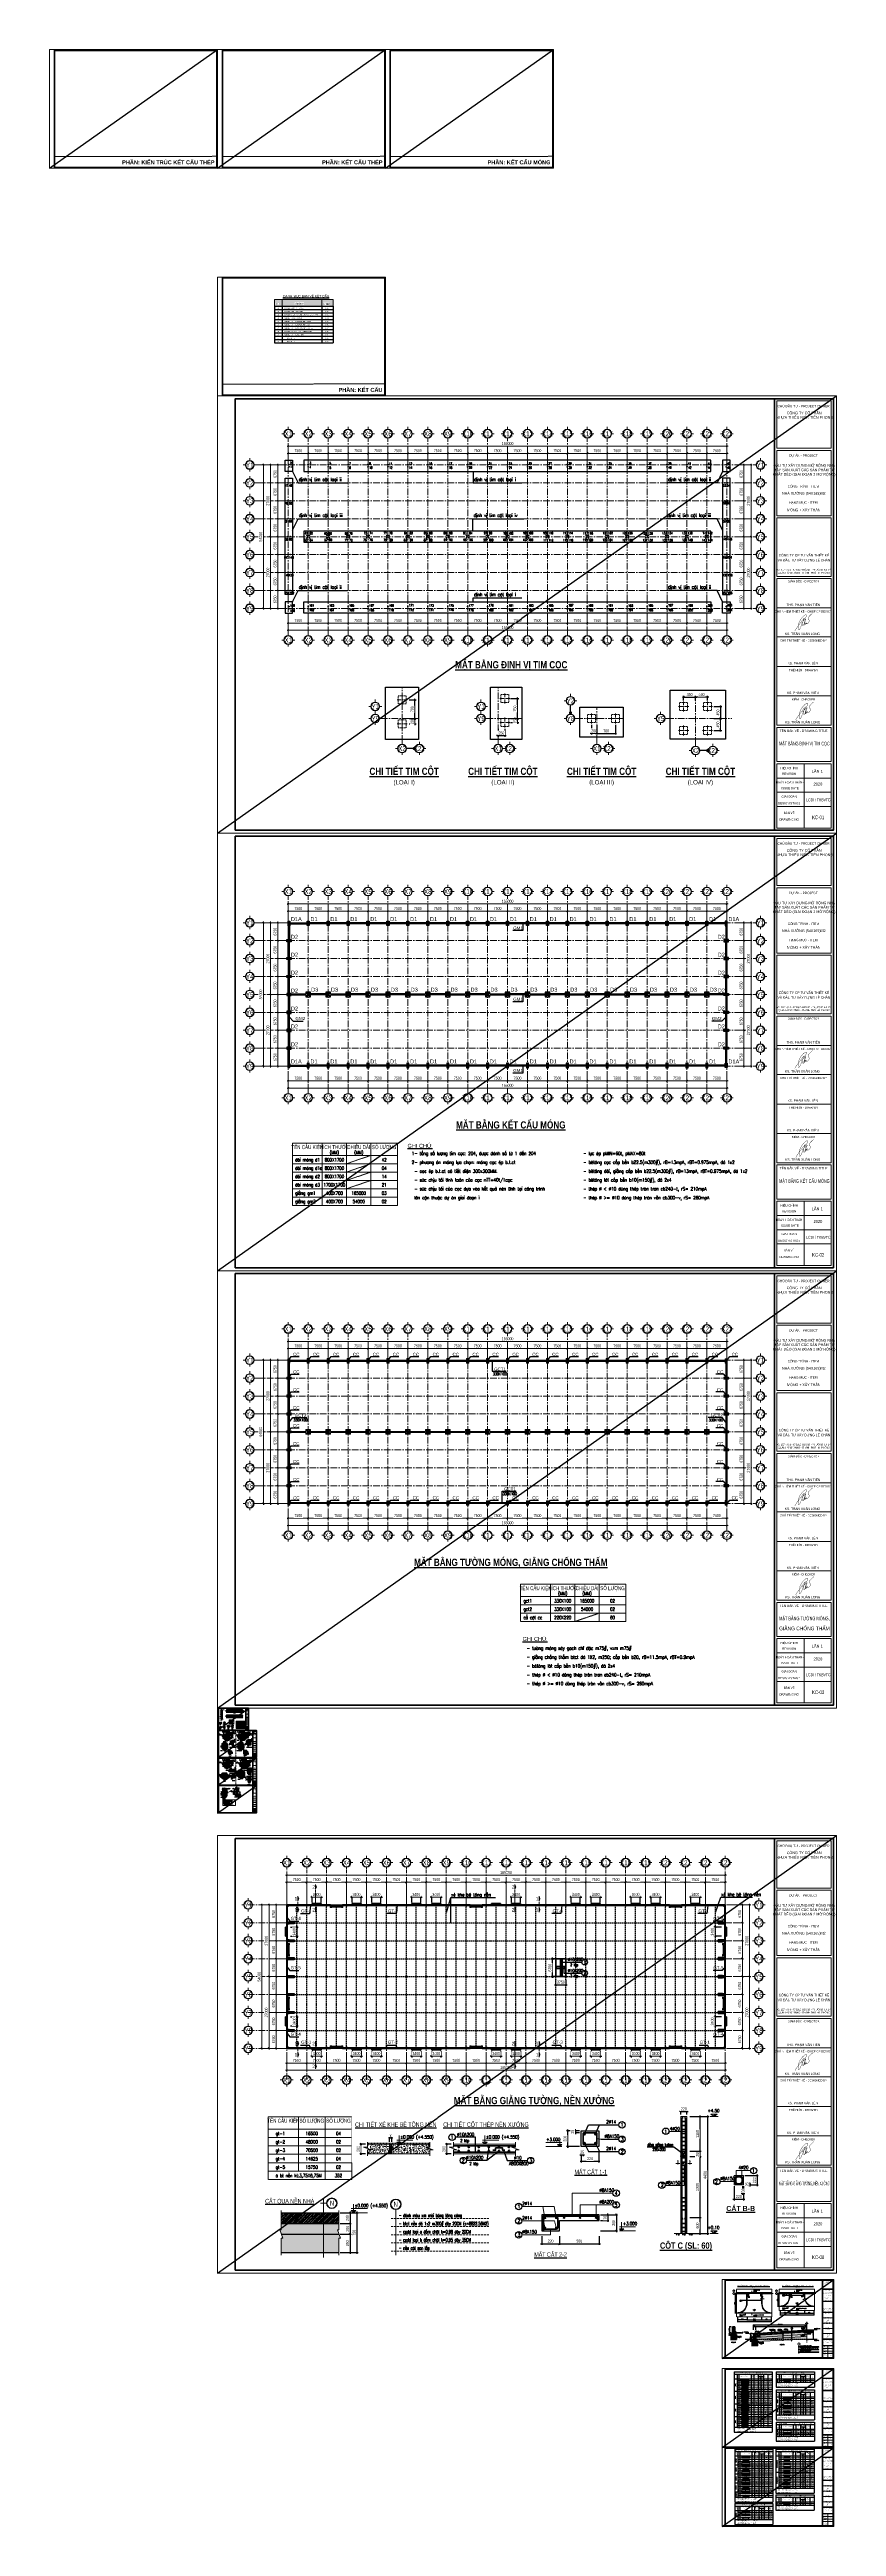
# Model space of a CAD drawing. Header units: inches. Extents: x 541671 to 837720, y 76128 to 1008472.
import ezdxf
from ezdxf.enums import TextEntityAlignment as Align

# ---------------------------------------------------------------- set-up
doc = ezdxf.new("R2010")
doc.units = ezdxf.units.IN
doc.header["$MEASUREMENT"] = 0
doc.header["$PDMODE"] = 32
doc.header["$PDSIZE"] = -1
for name, pattern in [('CENTER', [2, 1.25, -0.25, 0.25, -0.25]), ('CENTER2', [1.125, 0.75, -0.125, 0.125, -0.125]), ('CENTERX2', [4, 2.5, -0.5, 0.5, -0.5]), ('DASHDOT', [1, 0.5, -0.25, 0, -0.25]), ('HIDDEN', [0.375, 0.25, -0.125]), ('HIDDEN2', [0.1875, 0.125, -0.0625])]:
    doc.linetypes.add(name, pattern=pattern)
doc.layers.get('0').update_dxf_attribs({"lineweight": 18})
for name, color, linetype in [('0-Text', 7, 'Continuous'), ('1v-text', 7, 'Continuous'), ('7', 7, 'Continuous'), ('BOLTS', 1, 'Continuous'), ('DIM', 1, 'Continuous'), ('KCS_TEXT_TK', 2, 'Continuous'), ('Khuat', 6, 'HIDDEN'), ('Khungten_LCDI', 7, 'Continuous'), ('Kientruc', 7, 'Continuous'), ('MANH', 147, 'Continuous'), ('text', 7, 'Continuous'), ('Thep 2', 3, 'Continuous'), ('Timtruc', 8, 'Continuous')]:
    doc.layers.add(name, color=color, linetype=linetype)
for name, color, linetype, lineweight in [('00-XMT.Dim', 8, 'Continuous', 15), ('1-100', 7, 'Continuous', 15), ('2110 dim 0.13', 149, 'Continuous', 13), ('BangTK', 4, 'Continuous', 18), ('Block', 7, 'Continuous', 9), ('CUA', 23, 'Continuous', 13), ('Dim2', 8, 'Continuous', 15), ('EG Dim', 8, 'Continuous', 18), ('EG Hatch', 252, 'Continuous', 5), ('EG Khac', 4, 'Continuous', 9), ('EG Net dam1', 1, 'Continuous', 40), ('EG Net dam2', 6, 'Continuous', 50), ('EG Net dam3', 1, 'Continuous', 50), ('EG Net khuat', 4, 'HIDDEN', 20), ('EG Net manh', 199, 'Continuous', 15), ('EG Net thay', 7, 'Continuous', 20), ('EG Text1', 3, 'Continuous', 20), ('EG Text2', 7, 'Continuous', 25), ('Hien', 4, 'Continuous', 20), ('ISO', 153, 'Continuous', 15), ('KCS_SNODE', 6, 'Continuous', 18), ('KCS_STEEL', 4, 'Continuous', 35), ('Khac', 156, 'Continuous', 9), ('KICH THUOC', 8, 'Continuous', 15), ('KICHTHUOC', 4, 'Continuous', 18), ('LC Dim', 8, 'Continuous', 18), ('LC Dim @ 1', 8, 'Continuous', 18), ('LC Hatch', 252, 'Continuous', 9), ('LC Hatch @ 1', 252, 'Continuous', 9), ('LC ISO', 153, 'Continuous', 13), ('LC Khac', 4, 'Continuous', 9), ('LC MANH DUT', 35, 'HIDDEN', 5), ('LC Net dam 1', 30, 'Continuous', 30), ('LC Net dam2', 6, 'Continuous', 40), ('LC Net dam3', 1, 'Continuous', 60), ('LC Net manh', 239, 'Continuous', 5), ('LC Net thay', 7, 'Continuous', 25), ('LC Net truc', 79, 'DASHDOT', 13), ('LC Text1', 3, 'Continuous', 20), ('LC Text2', 7, 'Continuous', 25), ('NET DUT', 245, 'HIDDEN', 9), ('TEXT1', 3, 'Continuous', 15), ('Text2', 7, 'Continuous', 25), ('THEP', 7, 'Continuous', 20), ('ThepDai', 5, 'Continuous', 30), ('ThepDoc', 3, 'Continuous', 50), ('ThepDocHien', 3, 'Continuous', 50), ('ToVatLieu', 8, 'Continuous', 9), ('TRUC', 253, 'CENTER', 15), ('TUONG GACH', 40, 'Continuous', 40), ('VatLieu', 8, 'Continuous', 9)]:
    doc.layers.add(name, color=color, linetype=linetype, lineweight=lineweight)
doc.layers.add('KCS_Plotter', color=11, linetype='Continuous', plot=False)
doc.styles.add('EG 1', font='VHAVANB_2.TTF')
doc.styles.add('EG 2', font='vnromadi.shx', dxfattribs={"width": 0.75})
doc.styles.add('EG 3', font='italicc.shx', dxfattribs={"width": 0.75, "bigfont": 'romansvn.shx'})
doc.styles.add('EG Hai', font='VHARIALN_3.TTF', dxfattribs={"width": 0.7})
doc.styles.add('EG Huy', font='vnsimli.shx', dxfattribs={"width": 0.75})
doc.styles.add('EG Ngoc', font='romans.shx', dxfattribs={"width": 0.75, "bigfont": 'romansvn.shx'})
doc.styles.add('Hoa', font='micross.ttf')
doc.styles.add('HOATBIF', font='hoatbif.shx', dxfattribs={"width": 0.5})
doc.styles.add('KCS_SMTEXT', font='arial.ttf', dxfattribs={"width": 0.7})
doc.styles.add('Khungten', font='VHAVAN_2.TTF', dxfattribs={"width": 0.8, "height": 5000})
doc.styles.add('KICH THUOC', font='VHELVCN.TTF')
doc.styles.add('LC 1', font='VHAVANB_2.TTF')
doc.styles.add('LC 2', font='VHARIALN_3.TTF', dxfattribs={"width": 0.7})
doc.styles.add('LC 3', font='vnsimli.shx', dxfattribs={"width": 0.75})
doc.styles.add('LC3', font='VHARIALB_3.TTF', dxfattribs={"width": 0.8})
doc.styles.add('ROMANS', font='vncc-rms.shx', dxfattribs={"width": 0.7, "bigfont": 'romancvn.shx'})
doc.styles.add('style2', font='romans.shx', dxfattribs={"width": 0.65, "bigfont": 'vns.shx'})
doc.styles.add('style3', font='vnsimli.shx', dxfattribs={"width": 0.65})
doc.styles.add('T1', font='Vnsimli.shx', dxfattribs={"width": 0.8})
doc.styles.add('T2', font='VHARIAL_2.TTF', dxfattribs={"width": 0.8})
doc.styles.add('Thuong', font='micross.ttf')
doc.styles.add('Title', font='VHAVAN_2.TTF', dxfattribs={"width": 0.8})
doc.styles.add('VNAVANTH', font='VHAVANB_2.TTF', dxfattribs={"width": 0.6})
doc.styles.add('VnAvantH-Bold', font='VHAVANB_2.TTF')
doc.styles.add('VNISHX', font='vn_vni.shx', dxfattribs={"width": 0.7})
doc.styles.add('WMF-.VnArialH0', font='VHARIAL_2.TTF')
doc.linetypes.add('ZIGZAG', pattern='A,0.0001,-0.2,[131,ltypeshp.shx,S=0.2,R=0,X=-0.2,Y=0],-0.4,[131,ltypeshp.shx,S=0.2,R=180,X=0.2,Y=0],-0.2', length=0.8001)
doc.dimstyles.new('1-100', dxfattribs={"dimscale": 60, "dimtxt": 2.2, "dimasz": 0.4, "dimexe": 0.5, "dimexo": 0, "dimgap": 1, "dimtad": 1, "dimdec": 0, "dimzin": 0, "dimdsep": 46, "dimtxsty": 'HOATBIF', "dimblk1": 'DOT', "dimblk2": 'DOT', "dimsah": 1, "dimcen": -1, "dimdle": 1, "dimclrd": 256, "dimclre": 256, "dimclrt": 130, "dimadec": 0, "dimazin": 0, "dimtfac": 0.333333, "dimtdec": 0, "dimtix": 1, "dimtmove": 2, "dimatfit": 3, "dimldrblk": 'DOT', "dimfxl": 0.5, "dimtvp": 0.833333, "dimtolj": 1, "dimtzin": 12, "dimarcsym": 0})
doc.dimstyles.new('1-100(1-25)', dxfattribs={"dimscale": 25, "dimtxt": 2.5, "dimasz": 0.35, "dimexe": 0.5, "dimexo": 0, "dimgap": 0.8, "dimtad": 1, "dimdec": 0, "dimzin": 0, "dimdsep": 46, "dimtxsty": 'HOATBIF', "dimblk1": 'DOT', "dimblk2": 'DOT', "dimsah": 1, "dimcen": -1, "dimdle": 1, "dimclrd": 256, "dimclre": 256, "dimclrt": 4, "dimadec": 3, "dimazin": 2, "dimtfac": 0.333333, "dimtdec": 0, "dimtix": 1, "dimtmove": 2, "dimatfit": 3, "dimldrblk": 'DOT', "dimfxl": 1, "dimtvp": 0.833333, "dimtolj": 1, "dimtzin": 0, "dimarcsym": 0})
doc.dimstyles.new('1-40', dxfattribs={"dimscale": 100, "dimtxt": 2.5, "dimasz": 0.35, "dimexe": 0.5, "dimexo": 0, "dimgap": 0.8, "dimtad": 1, "dimdec": 0, "dimlfac": 0.4, "dimzin": 0, "dimdsep": 46, "dimtxsty": 'HOATBIF', "dimblk1": 'DOT', "dimblk2": 'DOT', "dimsah": 1, "dimcen": -1, "dimdle": 1, "dimclrd": 256, "dimclre": 256, "dimclrt": 4, "dimadec": 3, "dimazin": 2, "dimtfac": 0.333333, "dimtdec": 0, "dimtix": 1, "dimtmove": 2, "dimatfit": 3, "dimldrblk": 'DOT', "dimfxl": 1, "dimtvp": 0.833333, "dimtolj": 1, "dimtzin": 0, "dimarcsym": 0})
doc.dimstyles.new('Copy of 1-100(1-35)', dxfattribs={"dimscale": 35, "dimtxt": 2.5, "dimasz": 0.3, "dimexe": 1, "dimexo": 1, "dimgap": 0.8, "dimtad": 1, "dimdec": 0, "dimzin": 0, "dimdsep": 46, "dimtxsty": 'HOATBIF', "dimblk1": 'DOT', "dimblk2": 'DOT', "dimsah": 1, "dimcen": -0.1, "dimdle": 1, "dimclrd": 256, "dimclre": 256, "dimclrt": 4, "dimadec": 3, "dimazin": 2, "dimtfac": 0.333333, "dimtdec": 0, "dimtix": 1, "dimtmove": 2, "dimatfit": 3, "dimldrblk": 'DOT', "dimfxl": 1, "dimtvp": 0.833333, "dimtolj": 1, "dimtzin": 0, "dimarcsym": 0})
doc.dimstyles.new('Copy of 1-35', dxfattribs={"dimscale": 35, "dimtxt": 2.5, "dimasz": 0.4, "dimexe": 0.5, "dimexo": 0, "dimgap": 0.6, "dimtad": 1, "dimdec": 0, "dimzin": 0, "dimdsep": 46, "dimtxsty": 'HOATBIF', "dimblk1": 'DOT', "dimblk2": 'DOT', "dimsah": 1, "dimcen": -1, "dimdle": 1, "dimclrd": 256, "dimclre": 256, "dimclrt": 130, "dimadec": 0, "dimazin": 0, "dimtfac": 0.333333, "dimtdec": 0, "dimtix": 1, "dimtmove": 2, "dimatfit": 3, "dimldrblk": 'DOT', "dimfxl": 0.5, "dimtvp": 0.833333, "dimtolj": 1, "dimtzin": 12, "dimarcsym": 0})
doc.dimstyles.new('Copy of 1-400', dxfattribs={"dimscale": 400, "dimtxt": 2.5, "dimasz": 0.4, "dimexe": 0.5, "dimexo": 0, "dimgap": 0.5, "dimtad": 1, "dimtoh": 1, "dimdec": 0, "dimzin": 0, "dimdsep": 46, "dimtxsty": 'HOATBIF', "dimblk1": 'DOT', "dimblk2": 'DOT', "dimsah": 1, "dimcen": -1, "dimdle": 1, "dimclrd": 256, "dimclre": 256, "dimclrt": 130, "dimadec": 0, "dimazin": 0, "dimtfac": 0.333333, "dimtdec": 0, "dimtix": 1, "dimtmove": 2, "dimatfit": 3, "dimldrblk": 'DOT', "dimfxl": 0.5, "dimtvp": 0.833333, "dimtolj": 1, "dimtzin": 12, "dimarcsym": 0})
doc.dimstyles.new('Copy of dim50', dxfattribs={"dimscale": 20, "dimtxt": 2.5, "dimasz": 1, "dimexe": 1, "dimexo": 0, "dimgap": 1, "dimtad": 1, "dimdec": 0, "dimlfac": 10, "dimzin": 12, "dimdsep": 46, "dimtxsty": 'ROMANS', "dimblk": 'ARCHTICK', "dimcen": 0, "dimdle": 1, "dimclrd": 1, "dimclre": 1, "dimclrt": 7, "dimadec": 0, "dimazin": 0, "dimtfac": 4e-06, "dimtdec": 0, "dimtix": 1, "dimtmove": 2, "dimatfit": 3, "dimldrblk": 'ARCHTICK', "dimfxl": 1, "dimtolj": 1, "dimtzin": 0, "dimarcsym": 0})
doc.dimstyles.new('DDC_2', dxfattribs={"dimscale": 10, "dimtxt": 2.5, "dimasz": 1.2, "dimexe": 1, "dimexo": 1, "dimgap": 1, "dimtad": 1, "dimdec": 0, "dimzin": 0, "dimdsep": 46, "dimtxsty": 'VNISHX', "dimblk": 'OBLIQUE', "dimcen": 1, "dimdle": 1, "dimclrd": 8, "dimclre": 8, "dimclrt": 3, "dimaunit": 1, "dimadec": 0, "dimazin": 0, "dimtfac": 1, "dimtdec": 0, "dimtix": 1, "dimtmove": 1, "dimatfit": 3, "dimfxl": 4, "dimtvp": 2.25, "dimtfill": 1, "dimtolj": 1, "dimtzin": 0, "dimarcsym": 0})
doc.dimstyles.new('dim50', dxfattribs={"dimscale": 20, "dimtxt": 2.5, "dimasz": 1, "dimexe": 1, "dimexo": 0, "dimgap": 1, "dimtad": 1, "dimdec": 0, "dimzin": 12, "dimdsep": 46, "dimtxsty": 'ROMANS', "dimblk": 'ARCHTICK', "dimcen": 0, "dimdle": 1, "dimclrd": 1, "dimclre": 1, "dimclrt": 7, "dimadec": 0, "dimazin": 0, "dimtfac": 4e-06, "dimtdec": 0, "dimtix": 1, "dimtmove": 2, "dimatfit": 3, "dimldrblk": 'ARCHTICK', "dimfxl": 1, "dimtolj": 1, "dimtzin": 0, "dimarcsym": 0})
doc.dimstyles.new('EG 100-1', dxfattribs={"dimscale": 100, "dimtxt": 2.2, "dimasz": 1, "dimexe": 1, "dimexo": 0, "dimgap": 0.8, "dimtad": 1, "dimdec": 0, "dimzin": 0, "dimdsep": 46, "dimtxsty": 'EG Ngoc', "dimblk": 'ARCHTICK', "dimcen": 0.09, "dimdle": 1, "dimclrd": 256, "dimclre": 256, "dimclrt": 3, "dimadec": 0, "dimazin": 0, "dimtfac": 1, "dimtdec": 0, "dimtmove": 0, "dimatfit": 3, "dimfxl": 1, "dimtolj": 1, "dimtzin": 0, "dimarcsym": 0})
doc.dimstyles.new('TV 25', dxfattribs={"dimscale": 0, "dimtxt": 160, "dimasz": 75, "dimexe": 75, "dimexo": 75, "dimgap": 30, "dimtad": 1, "dimdec": 0, "dimlfac": 0.25, "dimzin": 0, "dimdsep": 46, "dimtxsty": 'KICH THUOC', "dimblk": 'ARCHTICK', "dimcen": 0.09, "dimdle": 75, "dimclrd": 256, "dimclre": 256, "dimclrt": 256, "dimadec": 0, "dimazin": 0, "dimtfac": 1, "dimtdec": 0, "dimtix": 1, "dimtofl": 0, "dimtmove": 2, "dimatfit": 3, "dimfxl": 1, "dimtolj": 1, "dimtzin": 0, "dimlwd": -1, "dimarcsym": 0})
pattern_1 = [(50, (-19917.5, 196369.2), (430.35611, -37.65128), [45, -495]), (355, (-19917.5, 196369.2), (-83.2508, 451.31528), [36, -396]), (100.4514, (-19881.63, 196366.06), (347.10563, 413.66373), [38.24411, -420.68527]), (46.1842, (-19917.5, 196489.2), (640.34463, -99.3114), [67.5, -742.5]), (96.6356, (-19864.1, 196480.9), (560.7976, 584.4707), [57.36617, -631.0278]), (351.1842, (-19917.5, 196489.2), (560.79717, 584.47116), [54, -594]), (21, (-19857.5, 196459.2), (358.14423, -241.57133), [45, -495]), (326, (-19857.5, 196459.2), (145.9892, 435.09003), [36, -396]), (71.4514, (-19827.64, 196439.06), (504.13358, 193.5183), [38.24411, -420.68527]), (37.5, (-19917.49, 196369.2), (7.295913, 199.736312), [0, -391.2, 0, -402, 0, -397.5]), (7.5, (-19917.49, 196369.2), (157.84172, 236.647027), [0, -229.2, 0, -382.2, 0, -151.5]), (327.5, (-20051.29, 196369.2), (320.293462, -13.532923), [0, -150, 0, -468, 0, -621]), (317.5, (-20111.3, 196369.2), (349.9117, 60.06299), [0, -195, 0, -310.8, 0, -441]), (45, (-19917.49, 196369.2), (-159.099026, 159.099026), []), (45, (-19811.42, 196369.2), (-159.099026, 159.099026), [])]
pattern_2 = [(50, (-12417.5, 196369.2), (430.35611, -37.65128), [45, -495]), (355, (-12417.5, 196369.2), (-83.2508, 451.31528), [36, -396]), (100.4514, (-12381.63, 196366.06), (347.10563, 413.66373), [38.2441, -420.68527]), (46.1842, (-12417.5, 196489.2), (640.34463, -99.3114), [67.5, -742.5]), (96.6356, (-12364.1, 196480.9), (560.7976, 584.4707), [57.3662, -631.0278]), (351.1842, (-12417.5, 196489.2), (560.79717, 584.47116), [54, -594]), (21, (-12357.5, 196459.2), (358.14423, -241.57133), [45, -495]), (326, (-12357.5, 196459.2), (145.9892, 435.09003), [36, -396]), (71.4514, (-12327.64, 196439.06), (504.13358, 193.5183), [38.2441, -420.68527]), (37.5, (-12417.49, 196369.2), (7.295913, 199.736312), [0, -391.2, 0, -402, 0, -397.5]), (7.5, (-12417.49, 196369.2), (157.84172, 236.64703), [0, -229.2, 0, -382.2, 0, -151.5]), (327.5, (-12551.29, 196369.2), (320.29346, -13.532923), [0, -150, 0, -468, 0, -621]), (317.5, (-12611.3, 196369.2), (349.9117, 60.06299), [0, -195, 0, -310.8, 0, -441]), (45, (-12417.49, 196369.2), (-159.099026, 159.099026), []), (45, (-12311.42, 196369.2), (-159.099026, 159.099026), [])]
pattern_3 = [(50, (2582.5, 196369.2), (430.35611, -37.65128), [45, -495]), (355, (2582.5, 196369.2), (-83.2508, 451.31528), [36, -396]), (100.4514, (2618.37, 196366.06), (347.10563, 413.66373), [38.2441, -420.68527]), (46.1842, (2582.5, 196489.2), (640.34463, -99.3114), [67.5, -742.5]), (96.6356, (2635.9, 196480.9), (560.7976, 584.4707), [57.3662, -631.0278]), (351.1842, (2582.5, 196489.2), (560.7972, 584.47116), [54, -594]), (21, (2642.5, 196459.2), (358.14423, -241.57133), [45, -495]), (326, (2642.5, 196459.2), (145.9892, 435.09003), [36, -396]), (71.4514, (2672.36, 196439.06), (504.13358, 193.5183), [38.2441, -420.68527]), (37.5, (2582.51, 196369.2), (7.295913, 199.736312), [0, -391.2, 0, -402, 0, -397.5]), (7.5, (2582.51, 196369.2), (157.84172, 236.64703), [0, -229.2, 0, -382.2, 0, -151.5]), (327.5, (2448.71, 196369.2), (320.29346, -13.532923), [0, -150, 0, -468, 0, -621]), (317.5, (2388.7, 196369.2), (349.9117, 60.06299), [0, -195, 0, -310.8, 0, -441]), (45, (2582.51, 196369.2), (-159.099026, 159.099026), []), (45, (2688.58, 196369.2), (-159.099026, 159.099026), [])]
pattern_4 = [(50, (10082.5, 196369.2), (430.35611, -37.65128), [45, -495]), (355, (10082.5, 196369.2), (-83.2508, 451.31528), [36, -396]), (100.4514, (10118.37, 196366.06), (347.10563, 413.66373), [38.2441, -420.68527]), (46.1842, (10082.5, 196489.2), (640.34463, -99.3114), [67.5, -742.5]), (96.6356, (10135.9, 196480.9), (560.7976, 584.4707), [57.3662, -631.0278]), (351.1842, (10082.5, 196489.2), (560.7972, 584.47116), [54, -594]), (21, (10142.5, 196459.2), (358.14423, -241.57133), [45, -495]), (326, (10142.5, 196459.2), (145.9892, 435.09003), [36, -396]), (71.4514, (10172.36, 196439.06), (504.13358, 193.5183), [38.2441, -420.68527]), (37.5, (10082.51, 196369.2), (7.295913, 199.736312), [0, -391.2, 0, -402, 0, -397.5]), (7.5, (10082.51, 196369.2), (157.84172, 236.64703), [0, -229.2, 0, -382.2, 0, -151.5]), (327.5, (9948.71, 196369.2), (320.29346, -13.532923), [0, -150, 0, -468, 0, -621]), (317.5, (9888.7, 196369.2), (349.9117, 60.06299), [0, -195, 0, -310.8, 0, -441]), (45, (10082.51, 196369.2), (-159.099026, 159.099026), []), (45, (10188.58, 196369.2), (-159.099026, 159.099026), [])]
pattern_5 = [(50, (25082.5, 196369.2), (430.35611, -37.65128), [45, -495]), (355, (25082.5, 196369.2), (-83.2508, 451.31528), [36, -396]), (100.4514, (25118.37, 196366.06), (347.10563, 413.66373), [38.2441, -420.68527]), (46.1842, (25082.5, 196489.2), (640.34463, -99.3114), [67.5, -742.5]), (96.6356, (25135.9, 196480.9), (560.7976, 584.4707), [57.3662, -631.0278]), (351.1842, (25082.5, 196489.2), (560.7972, 584.47116), [54, -594]), (21, (25142.5, 196459.2), (358.14423, -241.57133), [45, -495]), (326, (25142.5, 196459.2), (145.9892, 435.09003), [36, -396]), (71.4514, (25172.36, 196439.06), (504.13358, 193.5183), [38.2441, -420.68527]), (37.5, (25082.51, 196369.2), (7.295913, 199.736312), [0, -391.2, 0, -402, 0, -397.5]), (7.5, (25082.51, 196369.2), (157.84172, 236.64703), [0, -229.2, 0, -382.2, 0, -151.5]), (327.5, (24948.71, 196369.2), (320.29346, -13.532923), [0, -150, 0, -468, 0, -621]), (317.5, (24888.7, 196369.2), (349.9117, 60.06299), [0, -195, 0, -310.8, 0, -441]), (45, (25082.51, 196369.2), (-159.099026, 159.099026), []), (45, (25188.58, 196369.2), (-159.099026, 159.099026), [])]
pattern_6 = [(50, (32582.5, 196369.2), (430.35611, -37.65128), [45, -495]), (355, (32582.5, 196369.2), (-83.2508, 451.31528), [36, -396]), (100.4514, (32618.37, 196366.06), (347.10563, 413.66373), [38.2441, -420.68527]), (46.1842, (32582.5, 196489.2), (640.34463, -99.3114), [67.5, -742.5]), (96.6356, (32635.9, 196480.9), (560.7976, 584.4707), [57.3662, -631.0278]), (351.1842, (32582.5, 196489.2), (560.7972, 584.47116), [54, -594]), (21, (32642.5, 196459.2), (358.14423, -241.57133), [45, -495]), (326, (32642.5, 196459.2), (145.9892, 435.09003), [36, -396]), (71.4514, (32672.36, 196439.06), (504.13358, 193.5183), [38.2441, -420.68527]), (37.5, (32582.51, 196369.2), (7.295913, 199.736312), [0, -391.2, 0, -402, 0, -397.5]), (7.5, (32582.51, 196369.2), (157.84172, 236.64703), [0, -229.2, 0, -382.2, 0, -151.5]), (327.5, (32448.71, 196369.2), (320.29346, -13.532923), [0, -150, 0, -468, 0, -621]), (317.5, (32388.7, 196369.2), (349.9117, 60.06299), [0, -195, 0, -310.8, 0, -441]), (45, (32582.51, 196369.2), (-159.099026, 159.099026), []), (45, (32688.58, 196369.2), (-159.099026, 159.099026), [])]
pattern_7 = [(50, (55082.5, 196369.2), (430.35611, -37.65128), [45, -495]), (355, (55082.5, 196369.2), (-83.2508, 451.31528), [36, -396]), (100.4514, (55118.37, 196366.06), (347.10563, 413.66373), [38.2441, -420.68527]), (46.1842, (55082.5, 196489.2), (640.34463, -99.3114), [67.5, -742.5]), (96.6356, (55135.9, 196480.9), (560.7976, 584.4707), [57.3662, -631.0278]), (351.1842, (55082.5, 196489.2), (560.7972, 584.47116), [54, -594]), (21, (55142.5, 196459.2), (358.14423, -241.57133), [45, -495]), (326, (55142.5, 196459.2), (145.9892, 435.09003), [36, -396]), (71.4514, (55172.36, 196439.06), (504.13358, 193.5183), [38.2441, -420.68527]), (37.5, (55082.51, 196369.2), (7.295913, 199.736312), [0, -391.2, 0, -402, 0, -397.5]), (7.5, (55082.51, 196369.2), (157.84172, 236.64703), [0, -229.2, 0, -382.2, 0, -151.5]), (327.5, (54948.71, 196369.2), (320.29346, -13.532923), [0, -150, 0, -468, 0, -621]), (317.5, (54888.7, 196369.2), (349.9117, 60.06299), [0, -195, 0, -310.8, 0, -441]), (45, (55082.51, 196369.2), (-159.099026, 159.099026), []), (45, (55188.58, 196369.2), (-159.099026, 159.099026), [])]
pattern_8 = [(50, (62582.5, 196369.2), (430.35611, -37.65128), [45, -495]), (355, (62582.5, 196369.2), (-83.2508, 451.31528), [36, -396]), (100.4514, (62618.37, 196366.06), (347.10563, 413.66373), [38.2441, -420.68527]), (46.1842, (62582.5, 196489.2), (640.34463, -99.3114), [67.5, -742.5]), (96.6356, (62635.9, 196480.9), (560.7976, 584.4707), [57.3662, -631.0278]), (351.1842, (62582.5, 196489.2), (560.7972, 584.47116), [54, -594]), (21, (62642.5, 196459.2), (358.14423, -241.57133), [45, -495]), (326, (62642.5, 196459.2), (145.9892, 435.09003), [36, -396]), (71.4514, (62672.36, 196439.06), (504.13358, 193.5183), [38.2441, -420.68527]), (37.5, (62582.51, 196369.2), (7.295913, 199.736312), [0, -391.2, 0, -402, 0, -397.5]), (7.5, (62582.51, 196369.2), (157.84172, 236.64703), [0, -229.2, 0, -382.2, 0, -151.5]), (327.5, (62448.71, 196369.2), (320.29346, -13.532923), [0, -150, 0, -468, 0, -621]), (317.5, (62388.7, 196369.2), (349.9117, 60.06299), [0, -195, 0, -310.8, 0, -441]), (45, (62582.51, 196369.2), (-159.099026, 159.099026), []), (45, (62688.58, 196369.2), (-159.099026, 159.099026), [])]
pattern_9 = [(50, (85082.5, 196369.2), (430.35611, -37.65128), [45, -495]), (355, (85082.5, 196369.2), (-83.2508, 451.31528), [36, -396]), (100.4514, (85118.37, 196366.06), (347.10563, 413.66373), [38.2441, -420.68527]), (46.1842, (85082.5, 196489.2), (640.34463, -99.3114), [67.5, -742.5]), (96.6356, (85135.9, 196480.9), (560.7976, 584.4707), [57.3662, -631.0278]), (351.1842, (85082.5, 196489.2), (560.7972, 584.47116), [54, -594]), (21, (85142.5, 196459.2), (358.14423, -241.57133), [45, -495]), (326, (85142.5, 196459.2), (145.9892, 435.09003), [36, -396]), (71.4514, (85172.36, 196439.06), (504.13358, 193.5183), [38.2441, -420.68527]), (37.5, (85082.51, 196369.2), (7.295913, 199.736312), [0, -391.2, 0, -402, 0, -397.5]), (7.5, (85082.51, 196369.2), (157.84172, 236.64703), [0, -229.2, 0, -382.2, 0, -151.5]), (327.5, (84948.71, 196369.2), (320.29346, -13.532923), [0, -150, 0, -468, 0, -621]), (317.5, (84888.7, 196369.2), (349.9117, 60.06299), [0, -195, 0, -310.8, 0, -441]), (45, (85082.51, 196369.2), (-159.099026, 159.099026), []), (45, (85188.58, 196369.2), (-159.099026, 159.099026), [])]
pattern_10 = [(50, (92582.5, 196369.2), (430.35611, -37.65128), [45, -495]), (355, (92582.5, 196369.2), (-83.2508, 451.31528), [36, -396]), (100.4514, (92618.37, 196366.06), (347.10563, 413.66373), [38.2441, -420.68527]), (46.1842, (92582.5, 196489.2), (640.34463, -99.3114), [67.5, -742.5]), (96.6356, (92635.9, 196480.9), (560.7976, 584.4707), [57.3662, -631.0278]), (351.1842, (92582.5, 196489.2), (560.7972, 584.47116), [54, -594]), (21, (92642.5, 196459.2), (358.14423, -241.57133), [45, -495]), (326, (92642.5, 196459.2), (145.9892, 435.09003), [36, -396]), (71.4514, (92672.36, 196439.06), (504.13358, 193.5183), [38.2441, -420.68527]), (37.5, (92582.51, 196369.2), (7.295913, 199.736312), [0, -391.2, 0, -402, 0, -397.5]), (7.5, (92582.51, 196369.2), (157.84172, 236.64703), [0, -229.2, 0, -382.2, 0, -151.5]), (327.5, (92448.71, 196369.2), (320.29346, -13.532923), [0, -150, 0, -468, 0, -621]), (317.5, (92388.7, 196369.2), (349.9117, 60.06299), [0, -195, 0, -310.8, 0, -441]), (45, (92582.51, 196369.2), (-159.099026, 159.099026), []), (45, (92688.58, 196369.2), (-159.099026, 159.099026), [])]
pattern_11 = [(50, (107582.5, 196369.2), (430.35611, -37.65128), [45, -495]), (355, (107582.5, 196369.2), (-83.2508, 451.31528), [36, -396]), (100.4514, (107618.37, 196366.06), (347.10563, 413.66373), [38.2441, -420.68527]), (46.1842, (107582.5, 196489.2), (640.34463, -99.3114), [67.5, -742.5]), (96.6356, (107635.9, 196480.9), (560.7976, 584.4707), [57.3662, -631.0278]), (351.1842, (107582.5, 196489.2), (560.7972, 584.47116), [54, -594]), (21, (107642.5, 196459.2), (358.14423, -241.57133), [45, -495]), (326, (107642.5, 196459.2), (145.9892, 435.09003), [36, -396]), (71.4514, (107672.36, 196439.06), (504.13358, 193.5183), [38.2441, -420.68527]), (37.5, (107582.51, 196369.2), (7.295913, 199.736312), [0, -391.2, 0, -402, 0, -397.5]), (7.5, (107582.51, 196369.2), (157.84172, 236.64703), [0, -229.2, 0, -382.2, 0, -151.5]), (327.5, (107448.71, 196369.2), (320.29346, -13.532923), [0, -150, 0, -468, 0, -621]), (317.5, (107388.7, 196369.2), (349.9117, 60.06299), [0, -195, 0, -310.8, 0, -441]), (45, (107582.51, 196369.2), (-159.099026, 159.099026), []), (45, (107688.58, 196369.2), (-159.099026, 159.099026), [])]
pattern_12 = [(50, (115082.5, 196369.2), (430.35611, -37.65128), [45, -495]), (355, (115082.5, 196369.2), (-83.2508, 451.31528), [36, -396]), (100.4514, (115118.37, 196366.06), (347.10563, 413.66373), [38.2441, -420.68527]), (46.1842, (115082.5, 196489.2), (640.34463, -99.3114), [67.5, -742.5]), (96.6356, (115135.9, 196480.9), (560.7976, 584.4707), [57.3662, -631.0278]), (351.1842, (115082.5, 196489.2), (560.79717, 584.47116), [54, -594]), (21, (115142.5, 196459.2), (358.14423, -241.57133), [45, -495]), (326, (115142.5, 196459.2), (145.9892, 435.09003), [36, -396]), (71.4514, (115172.36, 196439.06), (504.13358, 193.5183), [38.2441, -420.68527]), (37.5, (115082.51, 196369.2), (7.295913, 199.736312), [0, -391.2, 0, -402, 0, -397.5]), (7.5, (115082.51, 196369.2), (157.84172, 236.64703), [0, -229.2, 0, -382.2, 0, -151.5]), (327.5, (114948.71, 196369.2), (320.29346, -13.532923), [0, -150, 0, -468, 0, -621]), (317.5, (114888.7, 196369.2), (349.9117, 60.06299), [0, -195, 0, -310.8, 0, -441]), (45, (115082.51, 196369.2), (-159.099026, 159.099026), []), (45, (115188.58, 196369.2), (-159.099026, 159.099026), [])]
pattern_13 = [(50, (130082.5, 196369.2), (430.35611, -37.65128), [45, -495]), (355, (130082.5, 196369.2), (-83.2508, 451.31528), [36, -396]), (100.4514, (130118.37, 196366.06), (347.10563, 413.66373), [38.2441, -420.68527]), (46.1842, (130082.5, 196489.2), (640.34463, -99.3114), [67.5, -742.5]), (96.6356, (130135.9, 196480.9), (560.7976, 584.4707), [57.3662, -631.0278]), (351.1842, (130082.5, 196489.2), (560.7972, 584.47116), [54, -594]), (21, (130142.5, 196459.2), (358.14423, -241.57133), [45, -495]), (326, (130142.5, 196459.2), (145.9892, 435.09003), [36, -396]), (71.4514, (130172.36, 196439.06), (504.13358, 193.5183), [38.2441, -420.68527]), (37.5, (130082.51, 196369.2), (7.295913, 199.736312), [0, -391.2, 0, -402, 0, -397.5]), (7.5, (130082.51, 196369.2), (157.84172, 236.64703), [0, -229.2, 0, -382.2, 0, -151.5]), (327.5, (129948.71, 196369.2), (320.29346, -13.532923), [0, -150, 0, -468, 0, -621]), (317.5, (129888.7, 196369.2), (349.9117, 60.06299), [0, -195, 0, -310.8, 0, -441]), (45, (130082.51, 196369.2), (-159.099026, 159.099026), []), (45, (130188.58, 196369.2), (-159.099026, 159.099026), [])]
pattern_14 = [(50, (17582.5, 196369.2), (430.35611, -37.65128), [45, -495]), (355, (17582.5, 196369.2), (-83.2508, 451.31528), [36, -396]), (100.4514, (17618.37, 196366.06), (347.10563, 413.66373), [38.2441, -420.68527]), (46.1842, (17582.5, 196489.2), (640.34463, -99.3114), [67.5, -742.5]), (96.6356, (17635.9, 196480.9), (560.7976, 584.4707), [57.3662, -631.0278]), (351.1842, (17582.5, 196489.2), (560.7972, 584.47116), [54, -594]), (21, (17642.5, 196459.2), (358.14423, -241.57133), [45, -495]), (326, (17642.5, 196459.2), (145.9892, 435.09003), [36, -396]), (71.4514, (17672.36, 196439.06), (504.13358, 193.5183), [38.2441, -420.68527]), (37.5, (17582.51, 196369.2), (7.295913, 199.736312), [0, -391.2, 0, -402, 0, -397.5]), (7.5, (17582.51, 196369.2), (157.84172, 236.64703), [0, -229.2, 0, -382.2, 0, -151.5]), (327.5, (17448.71, 196369.2), (320.29346, -13.532923), [0, -150, 0, -468, 0, -621]), (317.5, (17388.7, 196369.2), (349.9117, 60.06299), [0, -195, 0, -310.8, 0, -441]), (45, (17582.51, 196369.2), (-159.099026, 159.099026), []), (45, (17688.58, 196369.2), (-159.099026, 159.099026), [])]
pattern_15 = [(50, (40082.5, 196369.2), (430.35611, -37.65128), [45, -495]), (355, (40082.5, 196369.2), (-83.2508, 451.31528), [36, -396]), (100.4514, (40118.37, 196366.06), (347.10563, 413.66373), [38.2441, -420.68527]), (46.1842, (40082.5, 196489.2), (640.34463, -99.3114), [67.5, -742.5]), (96.6356, (40135.9, 196480.9), (560.7976, 584.4707), [57.3662, -631.0278]), (351.1842, (40082.5, 196489.2), (560.79717, 584.47116), [54, -594]), (21, (40142.5, 196459.2), (358.14423, -241.57133), [45, -495]), (326, (40142.5, 196459.2), (145.9892, 435.09003), [36, -396]), (71.4514, (40172.36, 196439.06), (504.13358, 193.5183), [38.2441, -420.68527]), (37.5, (40082.51, 196369.2), (7.295913, 199.736312), [0, -391.2, 0, -402, 0, -397.5]), (7.5, (40082.51, 196369.2), (157.84172, 236.64703), [0, -229.2, 0, -382.2, 0, -151.5]), (327.5, (39948.71, 196369.2), (320.29346, -13.532923), [0, -150, 0, -468, 0, -621]), (317.5, (39888.7, 196369.2), (349.9117, 60.06299), [0, -195, 0, -310.8, 0, -441]), (45, (40082.51, 196369.2), (-159.099026, 159.099026), []), (45, (40188.58, 196369.2), (-159.099026, 159.099026), [])]
pattern_16 = [(50, (70082.5, 196369.2), (430.35611, -37.65128), [45, -495]), (355, (70082.5, 196369.2), (-83.2508, 451.31528), [36, -396]), (100.4514, (70118.37, 196366.06), (347.10563, 413.66373), [38.2441, -420.68527]), (46.1842, (70082.5, 196489.2), (640.34463, -99.3114), [67.5, -742.5]), (96.6356, (70135.9, 196480.9), (560.7976, 584.4707), [57.3662, -631.0278]), (351.1842, (70082.5, 196489.2), (560.7972, 584.47116), [54, -594]), (21, (70142.5, 196459.2), (358.14423, -241.57133), [45, -495]), (326, (70142.5, 196459.2), (145.9892, 435.09003), [36, -396]), (71.4514, (70172.36, 196439.06), (504.13358, 193.5183), [38.2441, -420.68527]), (37.5, (70082.51, 196369.2), (7.295913, 199.736312), [0, -391.2, 0, -402, 0, -397.5]), (7.5, (70082.51, 196369.2), (157.84172, 236.64703), [0, -229.2, 0, -382.2, 0, -151.5]), (327.5, (69948.71, 196369.2), (320.29346, -13.532923), [0, -150, 0, -468, 0, -621]), (317.5, (69888.7, 196369.2), (349.9117, 60.06299), [0, -195, 0, -310.8, 0, -441]), (45, (70082.51, 196369.2), (-159.099026, 159.099026), []), (45, (70188.58, 196369.2), (-159.099026, 159.099026), [])]
pattern_17 = [(50, (77582.5, 196369.2), (430.35611, -37.65128), [45, -495]), (355, (77582.5, 196369.2), (-83.2508, 451.31528), [36, -396]), (100.4514, (77618.37, 196366.06), (347.10563, 413.66373), [38.2441, -420.68527]), (46.1842, (77582.5, 196489.2), (640.34463, -99.3114), [67.5, -742.5]), (96.6356, (77635.9, 196480.9), (560.7976, 584.4707), [57.3662, -631.0278]), (351.1842, (77582.5, 196489.2), (560.7972, 584.47116), [54, -594]), (21, (77642.5, 196459.2), (358.14423, -241.57133), [45, -495]), (326, (77642.5, 196459.2), (145.9892, 435.09003), [36, -396]), (71.4514, (77672.36, 196439.06), (504.13358, 193.5183), [38.2441, -420.68527]), (37.5, (77582.51, 196369.2), (7.295913, 199.736312), [0, -391.2, 0, -402, 0, -397.5]), (7.5, (77582.51, 196369.2), (157.84172, 236.64703), [0, -229.2, 0, -382.2, 0, -151.5]), (327.5, (77448.71, 196369.2), (320.29346, -13.532923), [0, -150, 0, -468, 0, -621]), (317.5, (77388.7, 196369.2), (349.9117, 60.06299), [0, -195, 0, -310.8, 0, -441]), (45, (77582.51, 196369.2), (-159.099026, 159.099026), []), (45, (77688.58, 196369.2), (-159.099026, 159.099026), [])]
pattern_18 = [(50, (100082.5, 196369.2), (430.35611, -37.65128), [45, -495]), (355, (100082.5, 196369.2), (-83.2508, 451.31528), [36, -396]), (100.4514, (100118.37, 196366.06), (347.10563, 413.66373), [38.2441, -420.68527]), (46.1842, (100082.5, 196489.2), (640.34463, -99.3114), [67.5, -742.5]), (96.6356, (100135.9, 196480.9), (560.7976, 584.4707), [57.3662, -631.0278]), (351.1842, (100082.5, 196489.2), (560.7972, 584.47116), [54, -594]), (21, (100142.5, 196459.2), (358.14423, -241.57133), [45, -495]), (326, (100142.5, 196459.2), (145.9892, 435.09003), [36, -396]), (71.4514, (100172.36, 196439.06), (504.13358, 193.5183), [38.2441, -420.68527]), (37.5, (100082.51, 196369.2), (7.295913, 199.736312), [0, -391.2, 0, -402, 0, -397.5]), (7.5, (100082.51, 196369.2), (157.84172, 236.64703), [0, -229.2, 0, -382.2, 0, -151.5]), (327.5, (99948.71, 196369.2), (320.29346, -13.532923), [0, -150, 0, -468, 0, -621]), (317.5, (99888.7, 196369.2), (349.9117, 60.06299), [0, -195, 0, -310.8, 0, -441]), (45, (100082.51, 196369.2), (-159.099026, 159.099026), []), (45, (100188.58, 196369.2), (-159.099026, 159.099026), [])]
pattern_19 = [(50, (137457.5, 196369.2), (430.35611, -37.65128), [45, -495]), (355, (137457.5, 196369.2), (-83.2508, 451.31528), [36, -396]), (100.4514, (137493.37, 196366.06), (347.10563, 413.66373), [38.2441, -420.68527]), (46.1842, (137457.5, 196489.2), (640.34463, -99.3114), [67.5, -742.5]), (96.6356, (137510.9, 196480.9), (560.7976, 584.4707), [57.3662, -631.0278]), (351.1842, (137457.5, 196489.2), (560.7972, 584.47116), [54, -594]), (21, (137517.5, 196459.2), (358.14423, -241.57133), [45, -495]), (326, (137517.5, 196459.2), (145.9892, 435.09003), [36, -396]), (71.4514, (137547.36, 196439.06), (504.13358, 193.5183), [38.2441, -420.68527]), (37.5, (137457.51, 196369.2), (7.295913, 199.736312), [0, -391.2, 0, -402, 0, -397.5]), (7.5, (137457.51, 196369.2), (157.84172, 236.64703), [0, -229.2, 0, -382.2, 0, -151.5]), (327.5, (137323.71, 196369.2), (320.29346, -13.532923), [0, -150, 0, -468, 0, -621]), (317.5, (137263.7, 196369.2), (349.9117, 60.06299), [0, -195, 0, -310.8, 0, -441]), (45, (137457.51, 196369.2), (-159.099026, 159.099026), []), (45, (137563.58, 196369.2), (-159.099026, 159.099026), [])]

# ---------------------------------------------------------------- blocks, each defined once
blk = doc.blocks.new('chukyLong')
at = {"layer": 'ISO', "ltscale": 2, "const_width": 50}
blk.add_lwpolyline([(-23332, -148751), (-23332, -148751), (-23358, -148773), (-23384, -148795), (-23397, -148806), (-23415, -148822), (-23423, -148828), (-23436, -148839), (-23462, -148860), (-23488, -148882), (-23501, -148893), (-23514, -148904), (-23527, -148915), (-23540, -148926), (-23552, -148937), (-23565, -148948), (-23572, -148954), (-23578, -148959), (-23584, -148965), (-23591, -148971), (-23597, -148976), (-23605, -148984), (-23609, -148988), (-23616, -148994), (-23622, -148999), (-23628, -149005), (-23634, -149011), (-23640, -149017), (-23647, -149023), (-23653, -149029), (-23665, -149040), (-23677, -149052), (-23693, -149068), (-23701, -149076), (-23713, -149088), (-23725, -149100), (-23737, -149112), (-23749, -149124), (-23761, -149137), (-23772, -149149), (-23784, -149161), (-23796, -149173), (-23808, -149186), (-23819, -149198), (-23836, -149216), (-23842, -149223), (-23854, -149235), (-23865, -149248), (-23877, -149260), (-23888, -149273), (-23900, -149285), (-23911, -149298), (-23916, -149304), (-23922, -149311), (-23928, -149317), (-23933, -149324), (-23939, -149330), (-23944, -149337), (-23950, -149343), (-23955, -149350), (-23960, -149356), (-23966, -149363), (-23971, -149369), (-23977, -149376), (-23982, -149382), (-23987, -149389), (-23993, -149397), (-23998, -149403), (-24003, -149409), (-24008, -149416), (-24013, -149423), (-24018, -149430), (-24020, -149433), (-24023, -149437), (-24025, -149440), (-24028, -149444), (-24030, -149447), (-24032, -149451), (-24035, -149454), (-24037, -149458), (-24039, -149461), (-24041, -149465), (-24044, -149469), (-24046, -149472), (-24048, -149476), (-24050, -149480), (-24052, -149484), (-24054, -149487), (-24056, -149491), (-24058, -149495), (-24060, -149499), (-24061, -149503), (-24063, -149507), (-24065, -149510), (-24067, -149514), (-24068, -149518), (-24070, -149522), (-24071, -149526), (-24073, -149530), (-24074, -149534), (-24075, -149538), (-24077, -149542), (-24078, -149546), (-24079, -149551), (-24080, -149555), (-24081, -149559), (-24082, -149563), (-24083, -149567), (-24084, -149571), (-24084, -149575), (-24085, -149580), (-24086, -149584), (-24086, -149588), (-24087, -149592), (-24087, -149597), (-24088, -149601), (-24088, -149605), (-24088, -149609), (-24089, -149613), (-24089, -149618), (-24089, -149622), (-24089, -149626), (-24089, -149628), (-24089, -149631), (-24089, -149633), (-24088, -149635), (-24088, -149637), (-24088, -149639), (-24088, -149641), (-24088, -149643), (-24087, -149645), (-24087, -149647), (-24087, -149649), (-24086, -149653), (-24086, -149654), (-24086, -149656), (-24085, -149658), (-24085, -149660), (-24084, -149662), (-24083, -149664), (-24083, -149666), (-24082, -149668), (-24082, -149670), (-24081, -149672), (-24079, -149676), (-24078, -149680), (-24076, -149684), (-24075, -149688), (-24073, -149692), (-24071, -149697), (-24069, -149700), (-24068, -149703), (-24066, -149707), (-24064, -149711), (-24062, -149715), (-24060, -149719), (-24058, -149722), (-24056, -149726), (-24054, -149730), (-24052, -149733), (-24049, -149737), (-24047, -149741), (-24045, -149744), (-24043, -149748), (-24041, -149751), (-24038, -149755), (-24036, -149759), (-24035, -149761), (-24031, -149766), (-24029, -149769), (-24026, -149773), (-24022, -149780), (-24017, -149787), (-24012, -149793), (-24007, -149800), (-24002, -149807), (-23997, -149814), (-23984, -149830), (-23976, -149841), (-23971, -149848), (-23966, -149855), (-23961, -149861), (-23956, -149868), (-23951, -149875), (-23946, -149882), (-23942, -149889), (-23939, -149893), (-23937, -149896), (-23935, -149900), (-23932, -149904), (-23930, -149907), (-23928, -149911), (-23926, -149914), (-23923, -149918), (-23920, -149923), (-23919, -149925), (-23917, -149929), (-23915, -149933), (-23913, -149937), (-23911, -149940), (-23909, -149944), (-23907, -149948), (-23905, -149952), (-23904, -149956), (-23902, -149960), (-23900, -149964), (-23899, -149967), (-23897, -149971), (-23896, -149975), (-23895, -149979), (-23893, -149984), (-23892, -149988), (-23891, -149992), (-23890, -149996), (-23889, -150000), (-23888, -150004), (-23888, -150008), (-23887, -150012), (-23886, -150017), (-23886, -150021), (-23885, -150025), (-23884, -150029), (-23884, -150034), (-23884, -150038), (-23883, -150042), (-23883, -150046), (-23883, -150051), (-23882, -150055), (-23882, -150059), (-23882, -150063), (-23882, -150068), (-23882, -150072), (-23882, -150076), (-23883, -150081), (-23883, -150085), (-23883, -150089), (-23884, -150093), (-23884, -150097), (-23885, -150102), (-23885, -150106), (-23886, -150110), (-23887, -150113), (-23888, -150118), (-23889, -150122), (-23890, -150126), (-23891, -150130), (-23892, -150135), (-23894, -150139), (-23895, -150143), (-23896, -150147), (-23898, -150151), (-23900, -150154), (-23901, -150158), (-23903, -150162), (-23905, -150166), (-23906, -150170), (-23908, -150174), (-23910, -150178), (-23912, -150182), (-23915, -150189), (-23917, -150193), (-23921, -150201), (-23925, -150208), (-23929, -150216), (-23933, -150223), (-23937, -150231), (-23942, -150238), (-23946, -150245), (-23950, -150253), (-23955, -150260), (-23959, -150267), (-23963, -150273), (-23969, -150281), (-23973, -150288), (-23978, -150295), (-23983, -150302), (-23988, -150309), (-23993, -150316), (-23998, -150323), (-24003, -150329), (-24008, -150336), (-24014, -150343), (-24019, -150350), (-24024, -150356), (-24031, -150365), (-24040, -150376), (-24045, -150383), (-24051, -150389), (-24056, -150396), (-24061, -150403), (-24067, -150409), (-24072, -150416), (-24078, -150422), (-24083, -150428), (-24088, -150433), (-24092, -150438), (-24095, -150441), (-24098, -150444), (-24101, -150447), (-24104, -150450), (-24107, -150453), (-24110, -150456), (-24113, -150459), (-24116, -150462), (-24119, -150465), (-24122, -150468), (-24125, -150471), (-24128, -150473), (-24132, -150476), (-24135, -150479), (-24138, -150481), (-24140, -150483), (-24145, -150487), (-24148, -150489), (-24152, -150492), (-24155, -150494), (-24159, -150496), (-24163, -150499), (-24166, -150501), (-24170, -150503), (-24173, -150505), (-24177, -150507), (-24181, -150509), (-24185, -150511), (-24188, -150513), (-24192, -150515), (-24196, -150517), (-24200, -150519), (-24204, -150521), (-24208, -150523), (-24211, -150524), (-24215, -150526), (-24219, -150528), (-24223, -150529), (-24227, -150531), (-24231, -150532), (-24235, -150534), (-24239, -150535), (-24243, -150537), (-24247, -150538), (-24251, -150539), (-24255, -150540), (-24260, -150541), (-24264, -150542), (-24266, -150543), (-24268, -150543), (-24270, -150543), (-24272, -150544), (-24274, -150544), (-24276, -150544), (-24278, -150544), (-24280, -150545), (-24283, -150545), (-24285, -150545), (-24287, -150545), (-24289, -150545), (-24291, -150545), (-24293, -150545), (-24295, -150545), (-24297, -150545), (-24300, -150545), (-24302, -150545), (-24304, -150545), (-24306, -150545), (-24308, -150545), (-24311, -150545), (-24312, -150544), (-24315, -150544), (-24317, -150544), (-24319, -150543), (-24321, -150543), (-24323, -150542), (-24325, -150542), (-24327, -150541), (-24329, -150541), (-24331, -150540), (-24333, -150539), (-24335, -150539), (-24337, -150538), (-24339, -150537), (-24341, -150536), (-24343, -150535), (-24346, -150533), (-24346, -150533), (-24348, -150531), (-24350, -150530), (-24352, -150529), (-24353, -150528), (-24355, -150526), (-24356, -150525), (-24358, -150523), (-24359, -150522), (-24361, -150520), (-24362, -150518), (-24364, -150517), (-24365, -150515), (-24366, -150513), (-24367, -150512), (-24369, -150510), (-24370, -150508), (-24371, -150506), (-24372, -150504), (-24373, -150502), (-24374, -150501), (-24375, -150499), (-24376, -150497), (-24376, -150495), (-24377, -150493), (-24378, -150491), (-24379, -150489), (-24380, -150487), (-24380, -150486), (-24381, -150483), (-24382, -150481), (-24382, -150479), (-24383, -150477), (-24383, -150474), (-24384, -150472), (-24384, -150470), (-24384, -150469), (-24384, -150468), (-24384, -150467), (-24384, -150466), (-24384, -150464), (-24384, -150462), (-24384, -150460), (-24384, -150458), (-24383, -150456), (-24383, -150454), (-24383, -150451), (-24382, -150447), (-24381, -150444), (-24381, -150439), (-24380, -150434), (-24380, -150430), (-24379, -150426), (-24379, -150421), (-24378, -150417), (-24378, -150415), (-24377, -150413), (-24377, -150411), (-24377, -150409), (-24376, -150407), (-24376, -150405), (-24376, -150403), (-24375, -150401), (-24374, -150400), (-24374, -150398), (-24373, -150396), (-24373, -150394), (-24372, -150392), (-24371, -150391), (-24371, -150389), (-24370, -150387), (-24369, -150385), (-24368, -150383), (-24367, -150381), (-24367, -150379), (-24366, -150377), (-24365, -150374), (-24364, -150372), (-24363, -150370), (-24362, -150369), (-24362, -150368), (-24361, -150365), (-24360, -150362), (-24359, -150361), (-24359, -150360), (-24358, -150358), (-24358, -150357), (-24357, -150356), (-24357, -150355), (-24356, -150354), (-24355, -150353), (-24355, -150353), (-24355, -150352), (-24354, -150352), (-24354, -150352), (-24354, -150351), (-24353, -150351), (-24353, -150351), (-24352, -150351), (-24352, -150350), (-24352, -150350), (-24351, -150350), (-24351, -150350), (-24350, -150350), (-24350, -150350), (-24350, -150350), (-24349, -150350), (-24349, -150350), (-24348, -150351), (-24348, -150351), (-24347, -150351), (-24347, -150351), (-24346, -150352), (-24346, -150352), (-24345, -150352), (-24345, -150353), (-24345, -150353), (-24344, -150354), (-24344, -150354), (-24344, -150355), (-24344, -150355), (-24344, -150355), (-24343, -150356), (-24343, -150356), (-24343, -150357), (-24343, -150357), (-24343, -150358), (-24343, -150359), (-24343, -150360), (-24343, -150361), (-24344, -150362), (-24344, -150363), (-24344, -150364), (-24345, -150366), (-24345, -150367), (-24346, -150369), (-24347, -150371), (-24348, -150374), (-24349, -150376), (-24350, -150378), (-24350, -150380), (-24351, -150382), (-24352, -150384), (-24353, -150386), (-24353, -150388), (-24354, -150390), (-24354, -150392), (-24356, -150396), (-24357, -150400), (-24358, -150404), (-24360, -150412), (-24361, -150414), (-24362, -150419), (-24364, -150423), (-24365, -150427), (-24366, -150431), (-24368, -150435), (-24369, -150439), (-24371, -150443), (-24372, -150447), (-24374, -150452), (-24375, -150456), (-24377, -150460), (-24379, -150464), (-24380, -150467), (-24382, -150471), (-24384, -150475), (-24386, -150479), (-24387, -150483), (-24389, -150487), (-24391, -150491), (-24395, -150498), (-24398, -150506), (-24402, -150513), (-24408, -150524), (-24410, -150528), (-24412, -150532), (-24414, -150536), (-24416, -150539), (-24418, -150543), (-24421, -150547), (-24423, -150550), (-24424, -150552), (-24425, -150554), (-24426, -150556), (-24428, -150557), (-24429, -150559), (-24430, -150561), (-24432, -150562), (-24433, -150564), (-24434, -150566), (-24436, -150568), (-24437, -150569), (-24439, -150571), (-24440, -150572), (-24442, -150574), (-24443, -150575), (-24445, -150577), (-24447, -150578), (-24448, -150579), (-24450, -150581), (-24452, -150582), (-24453, -150582), (-24454, -150583), (-24455, -150583), (-24456, -150584), (-24457, -150584), (-24458, -150585), (-24459, -150585), (-24460, -150585), (-24461, -150586), (-24462, -150586), (-24463, -150586), (-24464, -150586), (-24465, -150587), (-24466, -150587), (-24467, -150587), (-24468, -150587), (-24469, -150587), (-24470, -150587), (-24471, -150587), (-24472, -150587), (-24473, -150587), (-24475, -150587), (-24476, -150587), (-24477, -150587), (-24478, -150587), (-24479, -150587), (-24480, -150586), (-24481, -150586), (-24482, -150586), (-24483, -150585), (-24484, -150585), (-24485, -150585), (-24486, -150584), (-24487, -150584), (-24488, -150584), (-24489, -150583), (-24490, -150583), (-24491, -150582), (-24492, -150582), (-24493, -150581), (-24494, -150580), (-24495, -150580), (-24495, -150579), (-24496, -150578), (-24497, -150578), (-24498, -150577), (-24499, -150576), (-24499, -150575), (-24500, -150575), (-24501, -150574), (-24502, -150572), (-24504, -150571), (-24505, -150569), (-24506, -150567), (-24507, -150565), (-24508, -150563), (-24509, -150561), (-24510, -150559), (-24511, -150557), (-24512, -150555), (-24513, -150553), (-24513, -150551), (-24514, -150549), (-24514, -150547), (-24515, -150545), (-24515, -150543), (-24516, -150541), (-24516, -150539), (-24516, -150537), (-24517, -150535), (-24517, -150532), (-24517, -150530), (-24517, -150528), (-24518, -150524), (-24518, -150519), (-24518, -150515), (-24518, -150511), (-24518, -150507), (-24518, -150502), (-24518, -150500), (-24518, -150498), (-24518, -150496), (-24518, -150494), (-24518, -150492), (-24518, -150490), (-24518, -150488), (-24517, -150486), (-24517, -150483), (-24517, -150481), (-24517, -150480), (-24516, -150477), (-24516, -150475), (-24515, -150473), (-24514, -150472), (-24514, -150470), (-24513, -150468), (-24513, -150466), (-24511, -150462), (-24510, -150458), (-24509, -150454), (-24507, -150450), (-24506, -150448), (-24506, -150446), (-24505, -150444), (-24504, -150441), (-24504, -150439), (-24503, -150437), (-24503, -150436), (-24502, -150432), (-24500, -150428), (-24500, -150426), (-24499, -150423), (-24499, -150422), (-24498, -150421), (-24498, -150420), (-24497, -150419), (-24497, -150418), (-24496, -150417), (-24496, -150416), (-24495, -150415), (-24495, -150415), (-24494, -150414), (-24494, -150413), (-24493, -150412), (-24492, -150411), (-24491, -150411), (-24491, -150410), (-24490, -150410), (-24489, -150409), (-24487, -150409), (-24487, -150408), (-24486, -150408), (-24485, -150408), (-24484, -150408), (-24482, -150408), (-24481, -150408), (-24480, -150408), (-24479, -150408), (-24478, -150408), (-24477, -150408), (-24476, -150408), (-24475, -150409), (-24474, -150409), (-24473, -150409), (-24472, -150410), (-24471, -150410), (-24471, -150411), (-24470, -150411), (-24470, -150412), (-24469, -150413), (-24469, -150413), (-24468, -150414), (-24468, -150415), (-24468, -150416), (-24468, -150416), (-24468, -150417), (-24468, -150418), (-24468, -150419), (-24468, -150420), (-24468, -150421), (-24468, -150422), (-24468, -150423), (-24468, -150424), (-24469, -150425), (-24469, -150427), (-24469, -150428), (-24469, -150429), (-24470, -150430), (-24470, -150431), (-24471, -150433), (-24471, -150434), (-24472, -150435), (-24473, -150437), (-24474, -150440), (-24475, -150443), (-24476, -150445), (-24478, -150450), (-24480, -150453), (-24481, -150455), (-24482, -150458), (-24483, -150460), (-24484, -150462), (-24485, -150464), (-24486, -150467), (-24487, -150469), (-24488, -150471), (-24488, -150473), (-24489, -150475), (-24490, -150477), (-24491, -150479), (-24491, -150481), (-24492, -150483), (-24493, -150485), (-24493, -150487), (-24494, -150489), (-24495, -150493), (-24496, -150496), (-24499, -150504), (-24500, -150507), (-24501, -150512), (-24502, -150515), (-24503, -150519), (-24505, -150522), (-24506, -150526), (-24507, -150530), (-24509, -150534), (-24510, -150538), (-24511, -150542), (-24513, -150546), (-24514, -150550), (-24516, -150554), (-24517, -150558), (-24519, -150562), (-24520, -150566), (-24522, -150570), (-24524, -150574), (-24525, -150578), (-24527, -150582), (-24529, -150586), (-24531, -150590), (-24532, -150594), (-24534, -150598), (-24536, -150602), (-24538, -150606), (-24540, -150610), (-24542, -150613), (-24544, -150617), (-24546, -150621), (-24548, -150625), (-24550, -150628), (-24552, -150632), (-24554, -150636), (-24556, -150639), (-24558, -150643), (-24561, -150646), (-24562, -150648), (-24563, -150650), (-24564, -150651), (-24566, -150653), (-24567, -150655), (-24568, -150656), (-24570, -150658), (-24571, -150660), (-24573, -150661), (-24574, -150663), (-24576, -150664), (-24577, -150666), (-24579, -150668), (-24580, -150669), (-24582, -150671), (-24583, -150672), (-24585, -150674), (-24587, -150675), (-24589, -150677), (-24591, -150678), (-24593, -150679), (-24594, -150680), (-24595, -150681), (-24596, -150682), (-24597, -150682), (-24598, -150683), (-24599, -150683), (-24600, -150683), (-24601, -150684), (-24602, -150684), (-24603, -150685), (-24604, -150685), (-24605, -150685), (-24606, -150685), (-24607, -150686), (-24608, -150686), (-24609, -150686), (-24610, -150686), (-24611, -150686), (-24612, -150686), (-24613, -150686), (-24614, -150685), (-24615, -150685), (-24616, -150685), (-24617, -150685), (-24618, -150684), (-24619, -150684), (-24620, -150684), (-24621, -150683), (-24622, -150683), (-24623, -150682), (-24624, -150682), (-24625, -150681), (-24625, -150680), (-24626, -150680), (-24627, -150679), (-24628, -150678), (-24629, -150678), (-24630, -150677), (-24631, -150676), (-24632, -150675), (-24634, -150673), (-24636, -150671), (-24637, -150669), (-24638, -150668), (-24640, -150666), (-24641, -150664), (-24642, -150662), (-24643, -150660), (-24644, -150658), (-24645, -150656), (-24646, -150654), (-24647, -150652), (-24648, -150650), (-24648, -150648), (-24649, -150646), (-24650, -150644), (-24650, -150642), (-24651, -150640), (-24651, -150639), (-24651, -150636), (-24652, -150634), (-24652, -150632), (-24652, -150630), (-24652, -150628), (-24652, -150626), (-24652, -150624), (-24653, -150622), (-24653, -150619), (-24653, -150617), (-24652, -150615), (-24652, -150613), (-24652, -150611), (-24652, -150609), (-24652, -150607), (-24652, -150605), (-24651, -150602), (-24651, -150600), (-24651, -150598), (-24650, -150594), (-24649, -150590), (-24648, -150585), (-24648, -150581), (-24647, -150577), (-24646, -150573), (-24644, -150568), (-24643, -150564), (-24642, -150560), (-24641, -150556), (-24640, -150552), (-24638, -150548), (-24637, -150544), (-24634, -150536), (-24632, -150528), (-24629, -150520), (-24626, -150512), (-24623, -150504), (-24621, -150496), (-24618, -150488), (-24617, -150484), (-24616, -150480), (-24614, -150476), (-24613, -150472), (-24612, -150468), (-24611, -150463), (-24610, -150459), (-24609, -150455), (-24607, -150447), (-24606, -150443), (-24605, -150439), (-24604, -150437), (-24604, -150435), (-24603, -150433), (-24603, -150431), (-24602, -150429), (-24601, -150427), (-24601, -150425), (-24600, -150423), (-24599, -150422), (-24598, -150420), (-24597, -150418), (-24596, -150416), (-24595, -150414), (-24594, -150412), (-24593, -150410), (-24591, -150409), (-24590, -150407), (-24589, -150405), (-24587, -150403), (-24586, -150402), (-24584, -150400), (-24583, -150399), (-24582, -150398), (-24581, -150397), (-24580, -150397), (-24579, -150396), (-24578, -150395), (-24577, -150394), (-24576, -150394), (-24575, -150393), (-24574, -150392), (-24573, -150391), (-24572, -150391), (-24571, -150390), (-24571, -150390), (-24570, -150390), (-24570, -150390), (-24569, -150390), (-24569, -150389), (-24568, -150389), (-24568, -150389), (-24567, -150389), (-24567, -150389), (-24567, -150390), (-24566, -150390), (-24566, -150390), (-24566, -150390), (-24566, -150391), (-24565, -150391), (-24565, -150392), (-24565, -150392), (-24565, -150393), (-24565, -150393), (-24565, -150394), (-24565, -150395), (-24565, -150396), (-24565, -150397), (-24565, -150399), (-24565, -150400), (-24565, -150401), (-24565, -150402), (-24565, -150403), (-24566, -150404), (-24566, -150405), (-24567, -150406), (-24567, -150407), (-24567, -150408), (-24568, -150409), (-24568, -150410), (-24569, -150411), (-24570, -150413), (-24571, -150414), (-24573, -150416), (-24576, -150421), (-24578, -150424), (-24580, -150428), (-24582, -150431), (-24584, -150435), (-24586, -150439), (-24588, -150442), (-24590, -150446), (-24592, -150450), (-24594, -150454), (-24595, -150458), (-24597, -150462), (-24599, -150466), (-24600, -150470), (-24602, -150474), (-24603, -150478), (-24605, -150482), (-24606, -150486), (-24608, -150490), (-24609, -150494), (-24610, -150498), (-24612, -150502), (-24614, -150511), (-24617, -150519), (-24620, -150528), (-24622, -150536), (-24624, -150544), (-24627, -150552), (-24629, -150560), (-24632, -150569), (-24634, -150577), (-24637, -150585), (-24638, -150589), (-24639, -150593), (-24641, -150597), (-24642, -150601), (-24643, -150605), (-24645, -150609), (-24646, -150613), (-24648, -150617), (-24649, -150621), (-24651, -150625), (-24652, -150628), (-24654, -150632), (-24656, -150636), (-24658, -150641), (-24659, -150644), (-24661, -150647), (-24663, -150651), (-24665, -150655), (-24667, -150658), (-24669, -150662), (-24671, -150666), (-24673, -150669), (-24677, -150677), (-24681, -150684), (-24686, -150691), (-24690, -150699), (-24694, -150706), (-24699, -150714), (-24701, -150717), (-24704, -150723), (-24707, -150729), (-24709, -150733), (-24710, -150735), (-24712, -150736), (-24713, -150738), (-24714, -150740), (-24715, -150742), (-24717, -150743), (-24718, -150745), (-24719, -150747), (-24721, -150748), (-24722, -150749), (-24722, -150750), (-24723, -150750), (-24724, -150751), (-24725, -150752), (-24726, -150752), (-24727, -150753), (-24727, -150753), (-24728, -150754), (-24730, -150755), (-24730, -150755), (-24731, -150756), (-24732, -150756), (-24733, -150756), (-24734, -150757), (-24735, -150757), (-24737, -150758), (-24738, -150758), (-24739, -150758), (-24740, -150758), (-24741, -150759), (-24742, -150759), (-24743, -150759), (-24744, -150759), (-24745, -150759), (-24746, -150759), (-24747, -150759), (-24748, -150759), (-24749, -150759), (-24751, -150759), (-24752, -150759), (-24753, -150758), (-24754, -150758), (-24754, -150758), (-24755, -150757), (-24756, -150757), (-24757, -150756), (-24758, -150756), (-24759, -150755), (-24760, -150755), (-24760, -150754), (-24761, -150753), (-24762, -150753), (-24763, -150752), (-24763, -150751), (-24764, -150750), (-24765, -150749), (-24765, -150749), (-24766, -150748), (-24767, -150747), (-24768, -150745), (-24769, -150743), (-24770, -150741), (-24771, -150739), (-24774, -150734), (-24776, -150731), (-24778, -150727), (-24779, -150725), (-24779, -150723), (-24780, -150721), (-24781, -150719), (-24782, -150717), (-24783, -150715), (-24784, -150713), (-24785, -150711), (-24785, -150709), (-24786, -150707), (-24787, -150705), (-24787, -150703), (-24788, -150701), (-24788, -150699), (-24789, -150698), (-24789, -150695), (-24790, -150693), (-24790, -150691), (-24790, -150689), (-24790, -150687), (-24791, -150685), (-24791, -150683), (-24791, -150681), (-24791, -150679), (-24791, -150677), (-24791, -150675), (-24791, -150673), (-24791, -150671), (-24791, -150669), (-24791, -150666), (-24790, -150664), (-24790, -150662), (-24790, -150658), (-24789, -150654), (-24789, -150649), (-24788, -150645), (-24787, -150641), (-24786, -150632), (-24784, -150623), (-24784, -150621), (-24783, -150615), (-24782, -150610), (-24782, -150606), (-24781, -150598), (-24780, -150589), (-24779, -150581), (-24778, -150572), (-24776, -150556), (-24774, -150539), (-24773, -150531), (-24772, -150525), (-24771, -150514), (-24770, -150506), (-24768, -150497), (-24767, -150489), (-24766, -150481), (-24764, -150472), (-24763, -150464), (-24762, -150455), (-24760, -150447), (-24759, -150439), (-24757, -150430), (-24755, -150422), (-24754, -150414), (-24752, -150405), (-24750, -150397), (-24749, -150389), (-24747, -150380), (-24745, -150372), (-24743, -150364), (-24741, -150355), (-24739, -150347), (-24737, -150339), (-24735, -150331), (-24733, -150322), (-24729, -150306), (-24725, -150289), (-24721, -150274), (-24716, -150257), (-24712, -150240), (-24710, -150232), (-24708, -150224), (-24705, -150216), (-24703, -150208), (-24701, -150200), (-24698, -150192), (-24696, -150184), (-24694, -150175), (-24691, -150167), (-24689, -150159), (-24686, -150151), (-24684, -150143), (-24681, -150135), (-24678, -150127), (-24676, -150119), (-24673, -150111), (-24670, -150103), (-24667, -150095), (-24664, -150087), (-24661, -150079), (-24658, -150071), (-24655, -150063), (-24651, -150053), (-24649, -150046), (-24645, -150038), (-24642, -150030), (-24638, -150022), (-24635, -150014), (-24631, -150006), (-24628, -149998), (-24624, -149990), (-24621, -149982), (-24617, -149974), (-24613, -149966), (-24609, -149958), (-24606, -149951), (-24602, -149943), (-24598, -149935), (-24594, -149928), (-24591, -149920), (-24587, -149913), (-24583, -149905), (-24579, -149898), (-24575, -149891), (-24573, -149887), (-24572, -149884), (-24570, -149880), (-24568, -149877), (-24566, -149873), (-24564, -149870), (-24562, -149866), (-24560, -149862), (-24558, -149860), (-24557, -149856), (-24553, -149850), (-24549, -149843), (-24547, -149840), (-24545, -149837), (-24543, -149833), (-24541, -149830), (-24539, -149827), (-24537, -149823), (-24535, -149820), (-24532, -149816), (-24531, -149814), (-24530, -149813), (-24529, -149811), (-24528, -149809), (-24526, -149807), (-24525, -149805), (-24524, -149803), (-24522, -149801), (-24521, -149799), (-24520, -149797), (-24518, -149795), (-24517, -149793), (-24515, -149791), (-24514, -149789), (-24512, -149787), (-24511, -149785), (-24508, -149782), (-24507, -149781), (-24506, -149779), (-24504, -149776), (-24500, -149772), (-24499, -149770), (-24497, -149768), (-24495, -149766), (-24493, -149763), (-24491, -149761), (-24490, -149759), (-24488, -149757), (-24486, -149756), (-24484, -149754), (-24483, -149753), (-24482, -149752), (-24481, -149751), (-24480, -149751), (-24480, -149750), (-24479, -149749), (-24478, -149748), (-24477, -149748), (-24476, -149747), (-24475, -149747), (-24474, -149746), (-24473, -149746), (-24473, -149745), (-24472, -149745), (-24471, -149744), (-24470, -149744), (-24469, -149744), (-24468, -149743), (-24468, -149743), (-24467, -149743), (-24466, -149743), (-24465, -149743), (-24464, -149743), (-24464, -149743), (-24463, -149743), (-24462, -149743), (-24461, -149743), (-24461, -149744), (-24460, -149744), (-24459, -149744), (-24458, -149745), (-24458, -149745), (-24457, -149746), (-24457, -149746), (-24456, -149747), (-24456, -149748), (-24455, -149748), (-24454, -149749), (-24454, -149750), (-24453, -149751), (-24453, -149752), (-24452, -149753), (-24452, -149754), (-24451, -149755), (-24451, -149756), (-24450, -149757), (-24450, -149759), (-24449, -149761), (-24448, -149764), (-24447, -149767), (-24447, -149768), (-24446, -149771), (-24446, -149773), (-24445, -149775), (-24445, -149777), (-24445, -149780), (-24444, -149782), (-24444, -149784), (-24444, -149786), (-24444, -149788), (-24444, -149791), (-24444, -149793), (-24444, -149795), (-24444, -149797), (-24444, -149799), (-24445, -149801), (-24445, -149803), (-24445, -149806), (-24446, -149808), (-24446, -149810), (-24446, -149812), (-24447, -149814), (-24447, -149816), (-24448, -149818), (-24448, -149820), (-24449, -149822), (-24450, -149824), (-24450, -149826), (-24451, -149828), (-24452, -149830), (-24453, -149834), (-24455, -149838), (-24456, -149842), (-24458, -149846), (-24460, -149850), (-24461, -149854), (-24465, -149862), (-24469, -149870), (-24470, -149874), (-24472, -149877), (-24474, -149882), (-24476, -149886), (-24477, -149890), (-24479, -149894), (-24480, -149898), (-24482, -149902), (-24484, -149906), (-24485, -149910), (-24486, -149914), (-24488, -149918), (-24491, -149926), (-24493, -149934), (-24496, -149942), (-24499, -149950), (-24501, -149958), (-24504, -149966), (-24506, -149974), (-24509, -149983), (-24513, -149999), (-24518, -150015), (-24520, -150023), (-24523, -150031), (-24525, -150039), (-24528, -150047), (-24530, -150055), (-24532, -150060), (-24536, -150071), (-24538, -150079), (-24541, -150087), (-24544, -150095), (-24547, -150103), (-24550, -150111), (-24553, -150118), (-24556, -150126), (-24559, -150134), (-24563, -150142), (-24566, -150150), (-24569, -150158), (-24572, -150165), (-24576, -150173), (-24579, -150181), (-24582, -150189), (-24589, -150204), (-24596, -150220), (-24603, -150236), (-24610, -150251), (-24617, -150267), (-24624, -150283), (-24631, -150299), (-24638, -150315), (-24645, -150331), (-24648, -150339), (-24651, -150347), (-24655, -150355), (-24658, -150362), (-24662, -150370), (-24665, -150378), (-24669, -150386), (-24672, -150393), (-24675, -150401), (-24679, -150408), (-24682, -150416), (-24686, -150423), (-24690, -150432), (-24693, -150437), (-24696, -150444), (-24700, -150451), (-24703, -150458), (-24706, -150465), (-24710, -150472), (-24713, -150479), (-24720, -150492), (-24727, -150506), (-24734, -150519), (-24738, -150526), (-24741, -150533), (-24744, -150540), (-24748, -150547), (-24751, -150554), (-24754, -150561), (-24758, -150568), (-24760, -150572), (-24761, -150576), (-24763, -150579), (-24765, -150583), (-24766, -150587), (-24768, -150591), (-24769, -150594), (-24771, -150598), (-24773, -150602), (-24774, -150606), (-24776, -150610), (-24778, -150614), (-24779, -150618), (-24781, -150622), (-24782, -150626), (-24784, -150630), (-24786, -150635), (-24787, -150639), (-24789, -150643), (-24790, -150648), (-24792, -150652), (-24794, -150657), (-24795, -150661), (-24797, -150666), (-24798, -150670), (-24800, -150675), (-24801, -150680), (-24803, -150685), (-24804, -150689), (-24806, -150694), (-24807, -150699), (-24809, -150704), (-24810, -150709), (-24812, -150715), (-24813, -150720), (-24815, -150725), (-24817, -150732), (-24818, -150736), (-24819, -150742), (-24821, -150747), (-24822, -150753), (-24823, -150758), (-24826, -150770), (-24829, -150781), (-24832, -150793), (-24834, -150798), (-24835, -150804), (-24837, -150810), (-24838, -150815), (-24840, -150821), (-24841, -150826), (-24843, -150832), (-24845, -150837), (-24845, -150840), (-24846, -150842), (-24847, -150845), (-24848, -150847), (-24849, -150850), (-24850, -150853), (-24851, -150855), (-24851, -150857), (-24852, -150860), (-24853, -150862), (-24854, -150865), (-24855, -150867), (-24856, -150869), (-24857, -150871), (-24858, -150874), (-24859, -150876), (-24860, -150878), (-24861, -150880), (-24862, -150882), (-24863, -150884), (-24864, -150886), (-24865, -150888), (-24866, -150890), (-24867, -150891), (-24868, -150893), (-24869, -150895), (-24870, -150897), (-24872, -150898), (-24873, -150900), (-24874, -150901), (-24875, -150903), (-24876, -150904), (-24877, -150906), (-24879, -150907), (-24880, -150908), (-24881, -150909), (-24882, -150910), (-24884, -150911), (-24885, -150912), (-24886, -150913), (-24888, -150914), (-24889, -150915), (-24891, -150916), (-24892, -150916), (-24893, -150917), (-24895, -150917), (-24896, -150918), (-24898, -150918), (-24899, -150918), (-24901, -150919), (-24902, -150919), (-24904, -150919), (-24905, -150919), (-24907, -150919), (-24909, -150918), (-24910, -150918), (-24912, -150918), (-24914, -150917), (-24915, -150917), (-24917, -150916), (-24919, -150916), (-24920, -150915), (-24922, -150914), (-24924, -150913), (-24926, -150912), (-24928, -150911), (-24930, -150910), (-24932, -150909), (-24933, -150907), (-24935, -150906), (-24937, -150905), (-24939, -150904), (-24940, -150902), (-24942, -150901), (-24944, -150900), (-24946, -150898), (-24947, -150897), (-24949, -150895), (-24950, -150894), (-24952, -150892), (-24953, -150891), (-24955, -150890), (-24956, -150888), (-24958, -150886), (-24959, -150885), (-24961, -150883), (-24962, -150882), (-24963, -150880), (-24965, -150879), (-24966, -150877), (-24967, -150875), (-24969, -150874), (-24970, -150872), (-24971, -150870), (-24972, -150869), (-24974, -150867), (-24976, -150863), (-24978, -150860), (-24980, -150856), (-24983, -150852), (-24985, -150849), (-24987, -150845), (-24988, -150841), (-24990, -150837), (-24992, -150833), (-24994, -150829), (-24995, -150825), (-24997, -150821), (-24999, -150817), (-25000, -150813), (-25001, -150809), (-25003, -150805), (-25004, -150801), (-25005, -150797), (-25007, -150792), (-25008, -150788), (-25009, -150784), (-25010, -150780), (-25011, -150775), (-25012, -150771), (-25013, -150767), (-25014, -150762), (-25015, -150758), (-25016, -150753), (-25018, -150745), (-25020, -150736), (-25022, -150727), (-25023, -150718), (-25025, -150710), (-25027, -150701), (-25028, -150694), (-25030, -150684), (-25032, -150676), (-25033, -150667), (-25035, -150659), (-25037, -150651), (-25039, -150642), (-25042, -150626), (-25046, -150610), (-25049, -150593), (-25051, -150585), (-25053, -150577), (-25054, -150569), (-25056, -150561), (-25057, -150552), (-25059, -150544), (-25061, -150535), (-25062, -150527), (-25064, -150518), (-25064, -150514), (-25065, -150508), (-25066, -150501), (-25068, -150492), (-25069, -150483), (-25070, -150479), (-25071, -150474), (-25072, -150470), (-25072, -150466), (-25073, -150461), (-25074, -150457), (-25075, -150453), (-25076, -150448), (-25078, -150444), (-25079, -150440), (-25079, -150438), (-25080, -150436), (-25081, -150434), (-25081, -150432), (-25082, -150430), (-25083, -150428), (-25084, -150426), (-25084, -150424), (-25085, -150422), (-25086, -150420), (-25087, -150418), (-25088, -150416), (-25089, -150414), (-25090, -150412), (-25091, -150411), (-25092, -150409), (-25093, -150407), (-25094, -150405), (-25095, -150404), (-25096, -150402), (-25098, -150400), (-25099, -150398), (-25100, -150397), (-25102, -150395), (-25103, -150394), (-25104, -150392), (-25106, -150391), (-25107, -150389), (-25109, -150387), (-25110, -150386), (-25112, -150385), (-25114, -150384), (-25115, -150382), (-25117, -150381), (-25119, -150380), (-25121, -150379), (-25122, -150378), (-25124, -150377), (-25126, -150376), (-25128, -150375), (-25130, -150374), (-25131, -150374), (-25132, -150373), (-25133, -150373), (-25134, -150373), (-25137, -150372), (-25139, -150372), (-25141, -150372), (-25143, -150372), (-25145, -150371), (-25147, -150371), (-25150, -150371), (-25152, -150372), (-25154, -150372), (-25156, -150372), (-25159, -150373), (-25160, -150373), (-25162, -150374), (-25164, -150374), (-25165, -150375), (-25167, -150376), (-25169, -150377), (-25170, -150377), (-25172, -150378), (-25174, -150380), (-25175, -150381), (-25177, -150382), (-25178, -150383), (-25180, -150385), (-25181, -150386), (-25183, -150387), (-25184, -150389), (-25186, -150391), (-25187, -150392), (-25189, -150394), (-25190, -150396), (-25192, -150398), (-25193, -150400), (-25195, -150402), (-25197, -150404), (-25198, -150406), (-25200, -150408), (-25202, -150410), (-25203, -150412), (-25205, -150415), (-25206, -150416), (-25206, -150417), (-25207, -150418), (-25208, -150419), (-25208, -150420), (-25209, -150421), (-25209, -150422), (-25210, -150423), (-25210, -150424), (-25210, -150424), (-25210, -150425), (-25210, -150425), (-25210, -150425), (-25210, -150426), (-25210, -150426), (-25210, -150426), (-25210, -150427), (-25210, -150427), (-25210, -150427), (-25210, -150428), (-25210, -150428), (-25210, -150428), (-25209, -150428), (-25209, -150428), (-25209, -150429), (-25209, -150429), (-25208, -150429), (-25208, -150429), (-25207, -150429), (-25207, -150429), (-25207, -150429), (-25206, -150430), (-25205, -150430), (-25204, -150430), (-25202, -150430), (-25201, -150430), (-25200, -150430), (-25199, -150429), (-25197, -150429), (-25196, -150429), (-25195, -150429), (-25192, -150428), (-25191, -150428), (-25190, -150428), (-25188, -150427), (-25187, -150427), (-25186, -150427), (-25185, -150426), (-25183, -150426), (-25182, -150425), (-25181, -150425), (-25180, -150425), (-25178, -150424), (-25175, -150423), (-25173, -150422), (-25171, -150420), (-25170, -150419), (-25168, -150418), (-25166, -150417), (-25164, -150416), (-25162, -150414), (-25161, -150413), (-25159, -150411), (-25158, -150410), (-25156, -150408), (-25155, -150407), (-25153, -150405), (-25152, -150404), (-25151, -150402), (-25149, -150401), (-25148, -150399), (-25147, -150397), (-25146, -150396), (-25144, -150394), (-25142, -150391), (-25140, -150387), (-25137, -150384), (-25134, -150379), (-25133, -150377), (-25131, -150373), (-25128, -150370), (-25126, -150366), (-25123, -150363), (-25121, -150360), (-25118, -150356), (-25116, -150353), (-25113, -150350), (-25111, -150346), (-25108, -150343), (-25106, -150340), (-25103, -150336), (-25098, -150330), (-25092, -150323), (-25087, -150317), (-25081, -150310), (-25076, -150304), (-25070, -150298), (-25064, -150291), (-25058, -150285), (-25047, -150272), (-25035, -150260), (-25024, -150247), (-25018, -150241), (-25012, -150234), (-25007, -150228), (-24999, -150219), (-24996, -150215), (-24990, -150208), (-24984, -150202), (-24979, -150195), (-24974, -150189), (-24968, -150182), (-24963, -150176), (-24958, -150169), (-24952, -150162), (-24947, -150156), (-24942, -150149), (-24937, -150142), (-24932, -150135), (-24927, -150129), (-24916, -150115), (-24906, -150101), (-24896, -150088), (-24886, -150074), (-24866, -150047), (-24856, -150033), (-24846, -150019), (-24841, -150013), (-24826, -149992), (-24816, -149979), (-24805, -149965), (-24785, -149938), (-24764, -149911), (-24754, -149898), (-24743, -149884), (-24733, -149871), (-24723, -149857), (-24713, -149844), (-24708, -149837), (-24703, -149830), (-24698, -149823), (-24693, -149816), (-24688, -149809), (-24683, -149802), (-24678, -149795), (-24674, -149788), (-24669, -149781), (-24664, -149774), (-24659, -149767), (-24655, -149760), (-24650, -149753), (-24645, -149746), (-24636, -149732), (-24627, -149718), (-24618, -149703), (-24608, -149689), (-24590, -149660), (-24573, -149632), (-24554, -149603), (-24545, -149589), (-24536, -149574), (-24527, -149560), (-24522, -149553), (-24518, -149545), (-24513, -149538), (-24509, -149531), (-24505, -149524), (-24500, -149516), (-24496, -149509), (-24492, -149502), (-24488, -149494), (-24484, -149487), (-24479, -149479), (-24475, -149472), (-24470, -149463), (-24467, -149457), (-24464, -149450), (-24460, -149442), (-24456, -149434), (-24452, -149427), (-24448, -149419), (-24445, -149412), (-24441, -149404), (-24438, -149396), (-24434, -149389), (-24430, -149381), (-24427, -149373), (-24423, -149366), (-24420, -149358), (-24417, -149350), (-24410, -149334), (-24403, -149319), (-24396, -149303), (-24392, -149294), (-24383, -149272), (-24379, -149264), (-24376, -149256), (-24373, -149248), (-24370, -149240), (-24367, -149232), (-24364, -149224), (-24362, -149220), (-24361, -149216), (-24360, -149212), (-24358, -149208), (-24357, -149204), (-24356, -149200), (-24354, -149196), (-24353, -149192), (-24352, -149188), (-24351, -149184), (-24350, -149180), (-24348, -149176), (-24347, -149170), (-24346, -149168), (-24346, -149164), (-24345, -149160), (-24344, -149155), (-24343, -149151), (-24342, -149147), (-24341, -149143), (-24341, -149139), (-24340, -149135), (-24339, -149131), (-24339, -149126), (-24338, -149122), (-24338, -149118), (-24337, -149114), (-24337, -149109), (-24337, -149105), (-24336, -149101), (-24336, -149096), (-24336, -149092), (-24336, -149088), (-24335, -149083), (-24335, -149079), (-24335, -149074), (-24335, -149072), (-24335, -149070), (-24335, -149068), (-24335, -149066), (-24336, -149063), (-24336, -149061), (-24336, -149059), (-24336, -149057), (-24337, -149055), (-24337, -149053), (-24337, -149051), (-24338, -149049), (-24338, -149046), (-24339, -149044), (-24340, -149042), (-24340, -149040), (-24341, -149039), (-24342, -149037), (-24343, -149035), (-24344, -149033), (-24345, -149030), (-24346, -149029), (-24347, -149028), (-24348, -149026), (-24349, -149024), (-24351, -149023), (-24352, -149021), (-24353, -149020), (-24355, -149018), (-24357, -149017), (-24358, -149015), (-24360, -149014), (-24362, -149012), (-24363, -149011), (-24365, -149010), (-24367, -149009), (-24369, -149007), (-24371, -149006), (-24373, -149005), (-24375, -149004), (-24377, -149003), (-24379, -149002), (-24381, -149001), (-24383, -149001), (-24385, -149000), (-24387, -148999), (-24389, -148998), (-24391, -148998), (-24393, -148997), (-24396, -148996), (-24397, -148996), (-24400, -148996), (-24402, -148995), (-24404, -148995), (-24406, -148995), (-24408, -148994), (-24410, -148994), (-24412, -148994), (-24414, -148994), (-24417, -148994), (-24419, -148994), (-24421, -148994), (-24423, -148994), (-24425, -148994), (-24427, -148994), (-24429, -148994), (-24431, -148994), (-24434, -148995), (-24436, -148995), (-24438, -148995), (-24440, -148996), (-24442, -148996), (-24444, -148996), (-24446, -148997), (-24450, -148997), (-24455, -148998), (-24459, -148999), (-24463, -149001), (-24467, -149002), (-24471, -149003), (-24476, -149004), (-24480, -149005), (-24483, -149006), (-24492, -149009), (-24500, -149012), (-24508, -149015), (-24516, -149018), (-24520, -149019), (-24524, -149021), (-24528, -149022), (-24532, -149024), (-24536, -149025), (-24540, -149027), (-24544, -149029), (-24548, -149030), (-24552, -149032), (-24556, -149034), (-24560, -149035), (-24563, -149037), (-24567, -149039), (-24571, -149041), (-24575, -149042), (-24579, -149044), (-24582, -149046), (-24586, -149048), (-24590, -149050), (-24595, -149052), (-24597, -149054), (-24601, -149056), (-24605, -149058), (-24609, -149060), (-24612, -149062), (-24616, -149064), (-24620, -149066), (-24623, -149068), (-24627, -149070), (-24630, -149073), (-24634, -149075), (-24638, -149077), (-24641, -149079), (-24645, -149082), (-24652, -149086), (-24659, -149091), (-24666, -149096), (-24673, -149101), (-24680, -149106), (-24687, -149111), (-24693, -149116), (-24700, -149121), (-24707, -149126), (-24714, -149131), (-24720, -149137), (-24727, -149142), (-24734, -149147), (-24740, -149153), (-24747, -149158), (-24754, -149164), (-24760, -149169), (-24767, -149175), (-24773, -149180), (-24780, -149186), (-24786, -149191), (-24792, -149197), (-24799, -149202), (-24805, -149208), (-24818, -149219), (-24831, -149231), (-24843, -149242), (-24856, -149253), (-24868, -149265), (-24881, -149276), (-24893, -149288), (-24905, -149299), (-24918, -149311), (-24930, -149323), (-24942, -149335), (-24958, -149350), (-24966, -149358), (-24979, -149370), (-24991, -149382), (-25003, -149394), (-25015, -149406), (-25027, -149418), (-25038, -149431), (-25050, -149443), (-25056, -149449), (-25062, -149455), (-25068, -149461), (-25074, -149467), (-25079, -149474), (-25085, -149480), (-25091, -149486), (-25097, -149492), (-25102, -149499), (-25108, -149505), (-25114, -149511), (-25119, -149518), (-25125, -149524), (-25130, -149531), (-25136, -149537), (-25141, -149543), (-25147, -149550), (-25152, -149556), (-25158, -149563), (-25163, -149569), (-25169, -149576), (-25174, -149583), (-25179, -149589), (-25184, -149596), (-25190, -149603), (-25195, -149610), (-25200, -149616), (-25205, -149623), (-25210, -149630), (-25215, -149636), (-25220, -149643), (-25225, -149650), (-25230, -149657), (-25235, -149664), (-25240, -149671), (-25245, -149678), (-25250, -149685), (-25255, -149692), (-25264, -149706), (-25274, -149720), (-25283, -149734), (-25293, -149748), (-25300, -149758), (-25312, -149776), (-25321, -149790), (-25330, -149804), (-25340, -149819), (-25349, -149833), (-25358, -149847), (-25367, -149861), (-25376, -149876), (-25385, -149890), (-25394, -149904), (-25403, -149919), (-25412, -149934), (-25416, -149941), (-25421, -149948), (-25425, -149955), (-25429, -149963), (-25434, -149970), (-25438, -149977), (-25442, -149985), (-25446, -149992), (-25450, -150000), (-25455, -150007), (-25459, -150014), (-25463, -150022), (-25467, -150029), (-25471, -150037), (-25475, -150044), (-25480, -150054), (-25483, -150059), (-25486, -150067), (-25490, -150074), (-25494, -150082), (-25498, -150090), (-25501, -150097), (-25505, -150105), (-25509, -150113), (-25512, -150120), (-25516, -150128), (-25523, -150143), (-25530, -150159), (-25537, -150174), (-25544, -150190), (-25551, -150205), (-25562, -150228), (-25572, -150252), (-25579, -150267), (-25586, -150283), (-25593, -150298), (-25596, -150306), (-25599, -150314), (-25603, -150322), (-25606, -150329), (-25609, -150337), (-25613, -150345), (-25616, -150353), (-25619, -150361), (-25622, -150369), (-25625, -150377), (-25628, -150385), (-25631, -150393), (-25635, -150403), (-25637, -150408), (-25640, -150416), (-25642, -150424), (-25645, -150432), (-25648, -150441), (-25650, -150449), (-25653, -150457), (-25656, -150465), (-25658, -150473), (-25661, -150481), (-25663, -150489), (-25666, -150497), (-25668, -150505), (-25670, -150514), (-25673, -150522), (-25677, -150538), (-25682, -150554), (-25686, -150571), (-25691, -150587), (-25698, -150613), (-25704, -150636), (-25709, -150653), (-25713, -150669), (-25715, -150677), (-25717, -150686), (-25719, -150694), (-25721, -150702), (-25723, -150710), (-25726, -150723), (-25727, -150727), (-25729, -150735), (-25730, -150743), (-25732, -150752), (-25734, -150760), (-25735, -150768), (-25737, -150777), (-25738, -150785), (-25740, -150793), (-25741, -150802), (-25742, -150810), (-25744, -150819), (-25745, -150827), (-25746, -150835), (-25747, -150844), (-25748, -150852), (-25749, -150861), (-25750, -150869), (-25751, -150878), (-25751, -150886), (-25752, -150898), (-25753, -150903), (-25753, -150912), (-25754, -150920), (-25754, -150929), (-25754, -150937), (-25755, -150945), (-25755, -150954), (-25755, -150962), (-25755, -150971), (-25755, -150979), (-25756, -150988), (-25756, -150996), (-25756, -151005), (-25756, -151013), (-25755, -151022), (-25755, -151030), (-25755, -151039), (-25755, -151047), (-25755, -151056), (-25754, -151073), (-25754, -151090), (-25753, -151107), (-25752, -151124), (-25752, -151141), (-25751, -151159), (-25749, -151191), (-25749, -151208), (-25748, -151225), (-25747, -151242), (-25746, -151259), (-25745, -151276), (-25744, -151295), (-25743, -151310), (-25742, -151327), (-25741, -151344), (-25739, -151361), (-25738, -151378), (-25738, -151387), (-25737, -151395), (-25736, -151404), (-25736, -151412), (-25735, -151420), (-25734, -151430), (-25734, -151437), (-25733, -151445), (-25732, -151453), (-25732, -151457), (-25731, -151461), (-25731, -151466), (-25730, -151470), (-25730, -151474), (-25729, -151478), (-25729, -151482), (-25728, -151486), (-25727, -151490), (-25726, -151494), (-25725, -151498), (-25724, -151503), (-25723, -151507), (-25722, -151511), (-25721, -151515), (-25720, -151519), (-25719, -151521), (-25718, -151524), (-25717, -151526), (-25717, -151528), (-25716, -151530), (-25715, -151532), (-25714, -151534), (-25713, -151536), (-25712, -151538), (-25711, -151541), (-25711, -151542), (-25709, -151545), (-25708, -151547), (-25707, -151549), (-25706, -151552), (-25705, -151554), (-25704, -151556), (-25703, -151558), (-25701, -151560), (-25700, -151562), (-25699, -151564), (-25698, -151566), (-25696, -151568), (-25695, -151570), (-25694, -151572), (-25692, -151574), (-25691, -151576), (-25689, -151577), (-25688, -151579), (-25687, -151581), (-25685, -151582), (-25684, -151584), (-25682, -151585), (-25680, -151586), (-25679, -151588), (-25677, -151589), (-25676, -151590), (-25674, -151591), (-25673, -151591), (-25672, -151592), (-25672, -151592), (-25671, -151593), (-25670, -151593), (-25669, -151593), (-25668, -151594), (-25668, -151594), (-25667, -151594), (-25666, -151594), (-25665, -151594), (-25664, -151595), (-25663, -151595), (-25662, -151595), (-25662, -151595), (-25661, -151595), (-25660, -151595), (-25659, -151595), (-25658, -151595), (-25657, -151595), (-25656, -151595), (-25655, -151595), (-25655, -151595), (-25654, -151594), (-25652, -151594), (-25650, -151593), (-25648, -151593), (-25647, -151592), (-25645, -151591), (-25643, -151591), (-25641, -151590), (-25639, -151589), (-25638, -151588), (-25636, -151587), (-25634, -151585), (-25632, -151584), (-25630, -151583), (-25628, -151581), (-25627, -151580), (-25625, -151578), (-25623, -151577), (-25621, -151575), (-25619, -151574), (-25618, -151572), (-25616, -151570), (-25614, -151569), (-25612, -151567), (-25610, -151565), (-25607, -151562), (-25603, -151558), (-25600, -151554), (-25596, -151550), (-25593, -151547), (-25589, -151543), (-25586, -151539), (-25583, -151536), (-25579, -151532), (-25576, -151528), (-25573, -151524), (-25570, -151521), (-25567, -151517), (-25564, -151514), (-25561, -151510), (-25558, -151506), (-25555, -151503), (-25552, -151499), (-25549, -151495), (-25546, -151492), (-25543, -151488), (-25541, -151485), (-25538, -151481), (-25535, -151478), (-25532, -151474), (-25530, -151470), (-25527, -151467), (-25525, -151463), (-25522, -151460), (-25520, -151456), (-25517, -151453), (-25515, -151449), (-25512, -151446), (-25510, -151442), (-25507, -151439), (-25505, -151435), (-25503, -151431), (-25500, -151428), (-25498, -151424), (-25494, -151417), (-25489, -151410), (-25485, -151403), (-25481, -151396), (-25477, -151389), (-25473, -151382), (-25469, -151375), (-25465, -151368), (-25461, -151361), (-25457, -151354), (-25453, -151347), (-25450, -151340), (-25446, -151333), (-25442, -151326), (-25439, -151319), (-25435, -151312), (-25432, -151305), (-25428, -151297), (-25425, -151290), (-25421, -151283), (-25418, -151276), (-25414, -151268), (-25412, -151263), (-25408, -151254), (-25404, -151246), (-25401, -151239), (-25397, -151231), (-25394, -151224), (-25390, -151216), (-25387, -151209), (-25384, -151201), (-25380, -151193), (-25377, -151186), (-25370, -151170), (-25363, -151155), (-25356, -151139), (-25349, -151124), (-25342, -151108), (-25336, -151092), (-25329, -151077), (-25322, -151061), (-25315, -151045), (-25308, -151029), (-25302, -151013), (-25295, -150997), (-25288, -150981), (-25285, -150973), (-25275, -150950), (-25269, -150934), (-25262, -150918), (-25255, -150902), (-25249, -150886), (-25243, -150871), (-25236, -150855), (-25230, -150839), (-25223, -150823), (-25217, -150808), (-25211, -150792), (-25204, -150776), (-25198, -150760), (-25186, -150729), (-25173, -150697), (-25161, -150666), (-25149, -150634), (-25137, -150603), (-25125, -150571), (-25113, -150540), (-25105, -150519), (-25089, -150476), (-25077, -150444), (-25065, -150413), (-25053, -150381), (-25041, -150349), (-25036, -150333), (-25029, -150317), (-25023, -150301), (-25017, -150286), (-25011, -150270), (-25005, -150254), (-24999, -150238), (-24993, -150222), (-24986, -150207), (-24980, -150191), (-24974, -150175), (-24967, -150160), (-24961, -150144), (-24954, -150128), (-24948, -150112), (-24941, -150097), (-24935, -150081), (-24928, -150066), (-24922, -150050), (-24915, -150034), (-24908, -150019), (-24902, -150003), (-24895, -149988), (-24888, -149972), (-24882, -149956), (-24875, -149941), (-24868, -149925), (-24861, -149910), (-24854, -149894), (-24851, -149886), (-24833, -149847), (-24826, -149832), (-24819, -149816), (-24812, -149801), (-24803, -149780), (-24799, -149770), (-24792, -149755), (-24788, -149747), (-24785, -149739), (-24782, -149732), (-24778, -149724), (-24775, -149716), (-24773, -149712), (-24772, -149708), (-24769, -149700), (-24765, -149691), (-24764, -149687), (-24762, -149683), (-24760, -149680), (-24759, -149676), (-24757, -149672), (-24756, -149668), (-24754, -149664), (-24753, -149662), (-24752, -149661), (-24751, -149657), (-24749, -149654), (-24748, -149651), (-24746, -149647), (-24745, -149645), (-24744, -149644), (-24743, -149642), (-24742, -149640), (-24741, -149638), (-24740, -149636), (-24739, -149634), (-24738, -149632), (-24737, -149630), (-24736, -149627), (-24735, -149625), (-24734, -149624), (-24734, -149623), (-24732, -149620), (-24732, -149619), (-24731, -149618), (-24731, -149616), (-24730, -149615), (-24730, -149614), (-24730, -149613), (-24730, -149612), (-24730, -149612), (-24729, -149611), (-24729, -149611), (-24729, -149610), (-24729, -149610), (-24729, -149609), (-24730, -149609), (-24730, -149609), (-24730, -149608), (-24730, -149608), (-24730, -149607), (-24730, -149607), (-24731, -149607), (-24731, -149607), (-24732, -149607), (-24732, -149606), (-24732, -149606), (-24733, -149606), (-24733, -149606), (-24734, -149606), (-24735, -149606), (-24736, -149606), (-24737, -149606), (-24738, -149606), (-24739, -149606), (-24740, -149606), (-24742, -149606), (-24743, -149607), (-24744, -149607), (-24745, -149607), (-24746, -149608), (-24747, -149608), (-24748, -149608), (-24749, -149609), (-24750, -149609), (-24751, -149610), (-24751, -149610), (-24752, -149611), (-24753, -149612), (-24754, -149612), (-24755, -149613), (-24756, -149614), (-24756, -149614), (-24757, -149615), (-24759, -149617), (-24760, -149618), (-24762, -149620), (-24763, -149622), (-24764, -149623), (-24766, -149625), (-24767, -149627), (-24772, -149635), (-24773, -149636), (-24774, -149638), (-24776, -149640), (-24777, -149642), (-24779, -149643), (-24780, -149645), (-24782, -149647), (-24783, -149648), (-24786, -149651), (-24789, -149655), (-24792, -149658), (-24795, -149661), (-24802, -149668), (-24806, -149672), (-24812, -149678), (-24818, -149684), (-24824, -149691), (-24830, -149697), (-24835, -149703), (-24841, -149709), (-24847, -149716), (-24852, -149722), (-24858, -149728), (-24863, -149735), (-24869, -149741), (-24880, -149754), (-24896, -149773), (-24902, -149780), (-24913, -149793), (-24924, -149806), (-24947, -149832), (-24958, -149845), (-24969, -149858), (-24979, -149870), (-24990, -149883), (-24996, -149891), (-25012, -149909), (-25023, -149923), (-25034, -149936), (-25044, -149949), (-25055, -149962), (-25067, -149978), (-25076, -149989), (-25087, -150002), (-25097, -150015), (-25107, -150029), (-25118, -150042), (-25138, -150069), (-25166, -150105), (-25200, -150150), (-25221, -150177), (-25241, -150204), (-25262, -150231), (-25272, -150245), (-25282, -150257), (-25293, -150272), (-25303, -150285), (-25323, -150313), (-25343, -150340), (-25363, -150367), (-25393, -150407), (-25485, -150531), (-25513, -150570), (-25565, -150640), (-25666, -150776), (-25686, -150804), (-25726, -150858), (-25746, -150886), (-25767, -150913), (-25784, -150936), (-25807, -150968), (-25827, -150995), (-25837, -151009), (-25847, -151023), (-25856, -151037), (-25866, -151050), (-25874, -151061), (-25886, -151078), (-25896, -151092), (-25905, -151106), (-25925, -151134), (-25944, -151161), (-25954, -151175), (-25964, -151189), (-25975, -151205), (-25984, -151217), (-25993, -151231), (-26003, -151244), (-26043, -151300), (-26053, -151313), (-26063, -151327), (-26072, -151341), (-26082, -151355), (-26092, -151369), (-26102, -151383), (-26111, -151397), (-26121, -151411), (-26131, -151425), (-26140, -151439), (-26150, -151453), (-26159, -151467), (-26168, -151481), (-26177, -151494), (-26187, -151509), (-26196, -151524), (-26201, -151531), (-26205, -151538), (-26210, -151545), (-26214, -151553), (-26218, -151560), (-26223, -151567), (-26227, -151574), (-26232, -151582), (-26236, -151589), (-26240, -151596), (-26244, -151604), (-26249, -151611), (-26251, -151615), (-26257, -151626), (-26261, -151633), (-26265, -151641), (-26269, -151648), (-26273, -151656), (-26277, -151663), (-26281, -151671), (-26284, -151678), (-26288, -151686), (-26293, -151697), (-26295, -151701), (-26299, -151709), (-26302, -151717), (-26306, -151725), (-26309, -151732), (-26316, -151748), (-26323, -151763)], dxfattribs=at)
blk = doc.blocks.new('lcdi fix')
at = {"layer": 'Defpoints', "lineweight": 0}
blk.add_lwpolyline([(-1200, -14850), (-1200, 14850), (40800, 14850), (40800, -14850)], close=True, dxfattribs=at)
at = {"layer": 'ISO', "ltscale": 2, "const_width": 20}
blk.add_lwpolyline([(39175, 88), (39175, 88), (39165, 80), (39154, 71), (39149, 66), (39142, 60), (39139, 58), (39134, 53), (39123, 44), (39113, 36), (39108, 31), (39102, 27), (39097, 23), (39092, 18), (39087, 14), (39082, 9), (39079, 7), (39077, 5), (39074, 3), (39072, 0), (39069, -2), (39066, -5), (39064, -6), (39062, -9), (39059, -11), (39057, -13), (39054, -16), (39052, -18), (39049, -20), (39047, -23), (39042, -27), (39037, -32), (39031, -39), (39027, -42), (39023, -47), (39018, -51), (39013, -56), (39008, -61), (39004, -66), (38999, -71), (38994, -76), (38990, -81), (38985, -86), (38980, -90), (38973, -98), (38971, -100), (38966, -105), (38962, -110), (38957, -115), (38953, -120), (38948, -125), (38944, -131), (38941, -133), (38939, -136), (38937, -138), (38935, -141), (38932, -143), (38930, -146), (38928, -149), (38926, -151), (38924, -154), (38922, -156), (38919, -159), (38917, -162), (38915, -164), (38913, -167), (38911, -170), (38909, -172), (38907, -175), (38905, -178), (38903, -180), (38901, -183), (38900, -185), (38899, -186), (38898, -187), (38897, -189), (38896, -190), (38895, -192), (38894, -193), (38893, -194), (38892, -196), (38891, -197), (38890, -199), (38890, -200), (38889, -202), (38888, -203), (38887, -205), (38886, -206), (38886, -208), (38885, -209), (38884, -211), (38883, -212), (38883, -214), (38882, -215), (38881, -217), (38881, -219), (38880, -220), (38879, -222), (38879, -223), (38878, -225), (38878, -227), (38877, -228), (38877, -230), (38876, -232), (38876, -233), (38875, -235), (38875, -236), (38875, -238), (38874, -240), (38874, -241), (38874, -243), (38874, -245), (38873, -246), (38873, -248), (38873, -250), (38873, -252), (38873, -253), (38873, -255), (38872, -257), (38872, -258), (38872, -260), (38872, -262), (38872, -263), (38872, -264), (38872, -264), (38873, -265), (38873, -266), (38873, -267), (38873, -268), (38873, -269), (38873, -269), (38873, -270), (38873, -271), (38873, -272), (38874, -273), (38874, -274), (38874, -274), (38874, -275), (38874, -276), (38875, -277), (38875, -278), (38875, -278), (38875, -279), (38876, -280), (38876, -282), (38877, -283), (38877, -285), (38878, -286), (38879, -288), (38880, -290), (38880, -291), (38881, -293), (38882, -294), (38882, -296), (38883, -297), (38884, -299), (38885, -300), (38886, -302), (38886, -303), (38887, -305), (38888, -306), (38889, -308), (38890, -309), (38891, -310), (38892, -312), (38893, -313), (38894, -315), (38894, -316), (38895, -318), (38896, -319), (38897, -320), (38899, -323), (38901, -326), (38903, -329), (38905, -331), (38907, -334), (38909, -337), (38914, -343), (38917, -348), (38919, -350), (38922, -353), (38924, -356), (38925, -359), (38927, -361), (38929, -364), (38931, -367), (38932, -368), (38933, -370), (38934, -371), (38935, -373), (38936, -374), (38937, -376), (38938, -377), (38939, -379), (38940, -381), (38940, -381), (38941, -383), (38942, -384), (38943, -386), (38943, -387), (38944, -389), (38945, -391), (38946, -392), (38946, -394), (38947, -395), (38948, -397), (38948, -398), (38949, -400), (38950, -401), (38950, -403), (38951, -405), (38951, -406), (38951, -408), (38952, -410), (38952, -411), (38953, -413), (38953, -415), (38953, -416), (38953, -418), (38954, -420), (38954, -421), (38954, -423), (38954, -425), (38954, -426), (38955, -428), (38955, -430), (38955, -432), (38955, -433), (38955, -435), (38955, -437), (38955, -438), (38955, -440), (38955, -442), (38955, -444), (38955, -445), (38955, -447), (38954, -449), (38954, -450), (38954, -452), (38954, -454), (38953, -455), (38953, -457), (38953, -459), (38952, -460), (38952, -462), (38951, -464), (38951, -465), (38950, -467), (38950, -468), (38949, -470), (38949, -472), (38948, -473), (38947, -475), (38947, -476), (38946, -478), (38945, -479), (38945, -481), (38944, -482), (38943, -484), (38942, -487), (38941, -489), (38939, -492), (38938, -495), (38936, -498), (38935, -501), (38933, -504), (38931, -507), (38930, -509), (38928, -512), (38926, -515), (38924, -518), (38923, -520), (38920, -524), (38919, -527), (38917, -529), (38915, -532), (38913, -535), (38911, -538), (38909, -540), (38907, -543), (38905, -546), (38902, -548), (38900, -551), (38898, -554), (38895, -557), (38892, -562), (38890, -564), (38888, -567), (38886, -570), (38883, -572), (38881, -575), (38879, -578), (38877, -580), (38875, -583), (38873, -584), (38871, -586), (38870, -588), (38869, -589), (38868, -590), (38866, -591), (38865, -593), (38864, -594), (38863, -595), (38862, -596), (38860, -597), (38859, -598), (38858, -600), (38857, -601), (38855, -602), (38854, -603), (38853, -604), (38852, -604), (38850, -606), (38849, -607), (38847, -608), (38846, -609), (38844, -610), (38843, -611), (38841, -612), (38840, -612), (38839, -613), (38837, -614), (38836, -615), (38834, -616), (38833, -617), (38831, -617), (38830, -618), (38828, -619), (38826, -620), (38825, -620), (38823, -621), (38822, -622), (38820, -622), (38819, -623), (38817, -624), (38815, -624), (38814, -625), (38812, -625), (38811, -626), (38809, -626), (38807, -627), (38806, -627), (38804, -628), (38802, -628), (38801, -628), (38801, -628), (38800, -629), (38799, -629), (38798, -629), (38797, -629), (38797, -629), (38796, -629), (38795, -629), (38794, -629), (38793, -629), (38792, -629), (38791, -629), (38791, -629), (38790, -629), (38789, -629), (38788, -629), (38787, -629), (38786, -629), (38786, -629), (38785, -629), (38783, -629), (38783, -629), (38782, -629), (38781, -629), (38780, -629), (38780, -628), (38779, -628), (38778, -628), (38777, -628), (38776, -628), (38775, -627), (38775, -627), (38774, -627), (38773, -626), (38772, -626), (38772, -626), (38771, -625), (38770, -625), (38769, -624), (38769, -624), (38768, -623), (38767, -623), (38767, -622), (38766, -622), (38765, -621), (38765, -621), (38764, -620), (38764, -619), (38763, -619), (38762, -618), (38762, -617), (38761, -617), (38761, -616), (38760, -615), (38760, -614), (38760, -614), (38759, -613), (38759, -612), (38758, -612), (38758, -611), (38758, -610), (38757, -609), (38757, -608), (38757, -608), (38756, -607), (38756, -606), (38756, -606), (38756, -604), (38755, -604), (38755, -603), (38755, -602), (38755, -601), (38754, -600), (38754, -599), (38754, -599), (38754, -599), (38754, -598), (38754, -598), (38754, -597), (38754, -596), (38754, -595), (38754, -594), (38755, -594), (38755, -593), (38755, -592), (38755, -590), (38755, -589), (38756, -587), (38756, -585), (38756, -583), (38756, -582), (38756, -580), (38757, -578), (38757, -577), (38757, -577), (38757, -576), (38757, -575), (38757, -574), (38757, -573), (38758, -573), (38758, -572), (38758, -571), (38758, -570), (38759, -570), (38759, -569), (38759, -568), (38759, -568), (38760, -567), (38760, -566), (38760, -565), (38761, -564), (38761, -564), (38761, -563), (38762, -562), (38762, -561), (38762, -560), (38763, -559), (38763, -559), (38763, -558), (38764, -557), (38764, -556), (38764, -556), (38764, -555), (38765, -555), (38765, -554), (38765, -554), (38765, -553), (38766, -553), (38766, -553), (38766, -552), (38766, -552), (38766, -552), (38766, -552), (38766, -552), (38767, -552), (38767, -552), (38767, -552), (38767, -551), (38767, -551), (38767, -551), (38768, -551), (38768, -551), (38768, -551), (38768, -551), (38768, -551), (38768, -551), (38769, -552), (38769, -552), (38769, -552), (38769, -552), (38769, -552), (38770, -552), (38770, -552), (38770, -553), (38770, -553), (38770, -553), (38770, -553), (38770, -553), (38770, -553), (38770, -553), (38771, -554), (38771, -554), (38771, -554), (38771, -554), (38771, -554), (38771, -555), (38771, -555), (38771, -556), (38770, -556), (38770, -557), (38770, -557), (38770, -558), (38770, -558), (38769, -559), (38769, -560), (38769, -561), (38768, -562), (38768, -562), (38768, -563), (38767, -564), (38767, -565), (38767, -566), (38767, -567), (38766, -567), (38766, -568), (38766, -570), (38765, -571), (38765, -573), (38764, -576), (38764, -577), (38763, -579), (38762, -581), (38762, -582), (38761, -584), (38761, -585), (38760, -587), (38760, -589), (38759, -590), (38758, -592), (38758, -594), (38757, -595), (38756, -597), (38756, -598), (38755, -600), (38754, -601), (38754, -603), (38753, -605), (38752, -606), (38752, -608), (38750, -611), (38749, -614), (38747, -617), (38745, -621), (38744, -623), (38743, -624), (38742, -626), (38741, -627), (38741, -629), (38740, -630), (38739, -631), (38738, -632), (38738, -633), (38737, -634), (38737, -634), (38736, -635), (38736, -636), (38735, -636), (38735, -637), (38734, -638), (38734, -638), (38733, -639), (38732, -640), (38732, -640), (38731, -641), (38731, -641), (38730, -642), (38729, -643), (38729, -643), (38728, -644), (38727, -644), (38727, -644), (38726, -644), (38726, -645), (38726, -645), (38725, -645), (38725, -645), (38724, -645), (38724, -645), (38724, -646), (38723, -646), (38723, -646), (38722, -646), (38722, -646), (38722, -646), (38721, -646), (38721, -646), (38720, -646), (38720, -646), (38719, -646), (38719, -646), (38719, -646), (38718, -646), (38718, -646), (38717, -646), (38717, -646), (38716, -646), (38716, -646), (38715, -646), (38715, -646), (38715, -646), (38714, -645), (38714, -645), (38713, -645), (38713, -645), (38713, -645), (38712, -645), (38712, -644), (38712, -644), (38711, -644), (38711, -644), (38710, -643), (38710, -643), (38710, -643), (38709, -643), (38709, -642), (38709, -642), (38708, -642), (38708, -641), (38708, -641), (38708, -641), (38707, -640), (38706, -640), (38706, -639), (38705, -638), (38705, -637), (38705, -637), (38704, -636), (38704, -635), (38703, -634), (38703, -633), (38703, -633), (38703, -632), (38702, -631), (38702, -630), (38702, -629), (38702, -628), (38702, -628), (38701, -627), (38701, -626), (38701, -625), (38701, -624), (38701, -623), (38701, -623), (38701, -621), (38701, -619), (38701, -617), (38701, -616), (38701, -614), (38701, -612), (38701, -611), (38701, -611), (38701, -610), (38701, -609), (38701, -608), (38701, -607), (38701, -606), (38701, -606), (38701, -605), (38701, -604), (38701, -603), (38702, -602), (38702, -601), (38702, -601), (38702, -600), (38702, -599), (38703, -598), (38703, -598), (38703, -596), (38704, -594), (38704, -593), (38705, -591), (38705, -590), (38706, -590), (38706, -589), (38706, -588), (38706, -587), (38707, -586), (38707, -586), (38707, -584), (38708, -582), (38708, -582), (38708, -581), (38708, -580), (38709, -580), (38709, -579), (38709, -579), (38709, -579), (38709, -578), (38710, -578), (38710, -577), (38710, -577), (38710, -577), (38711, -576), (38711, -576), (38711, -576), (38711, -576), (38712, -575), (38712, -575), (38712, -575), (38713, -575), (38713, -575), (38714, -575), (38714, -575), (38714, -574), (38715, -574), (38715, -574), (38716, -574), (38716, -574), (38717, -574), (38717, -575), (38718, -575), (38718, -575), (38718, -575), (38719, -575), (38719, -575), (38719, -575), (38720, -576), (38720, -576), (38720, -576), (38720, -576), (38720, -577), (38721, -577), (38721, -577), (38721, -578), (38721, -578), (38721, -578), (38721, -579), (38721, -579), (38721, -579), (38721, -580), (38721, -580), (38721, -581), (38721, -581), (38720, -582), (38720, -582), (38720, -582), (38720, -583), (38720, -583), (38720, -584), (38720, -584), (38719, -585), (38719, -585), (38719, -586), (38718, -587), (38718, -588), (38717, -589), (38717, -591), (38716, -592), (38716, -593), (38715, -594), (38715, -595), (38714, -596), (38714, -597), (38714, -598), (38713, -599), (38713, -600), (38713, -601), (38712, -601), (38712, -602), (38712, -603), (38711, -604), (38711, -605), (38711, -605), (38711, -606), (38710, -607), (38710, -608), (38709, -610), (38708, -613), (38708, -614), (38707, -616), (38707, -617), (38707, -619), (38706, -620), (38706, -622), (38705, -623), (38704, -625), (38704, -626), (38703, -628), (38703, -630), (38702, -631), (38702, -633), (38701, -634), (38700, -636), (38700, -638), (38699, -639), (38698, -641), (38698, -642), (38697, -644), (38696, -646), (38696, -647), (38695, -649), (38694, -650), (38693, -652), (38693, -654), (38692, -655), (38691, -657), (38690, -658), (38690, -660), (38689, -661), (38688, -663), (38687, -664), (38686, -666), (38685, -667), (38685, -668), (38684, -670), (38683, -670), (38683, -671), (38682, -672), (38682, -673), (38681, -673), (38681, -674), (38680, -675), (38679, -675), (38679, -676), (38678, -676), (38678, -677), (38677, -678), (38676, -678), (38676, -679), (38675, -680), (38675, -680), (38674, -681), (38673, -681), (38672, -682), (38672, -682), (38671, -683), (38670, -683), (38670, -684), (38669, -684), (38669, -684), (38669, -684), (38668, -685), (38668, -685), (38667, -685), (38667, -685), (38667, -685), (38666, -685), (38666, -685), (38665, -685), (38665, -686), (38665, -686), (38664, -686), (38664, -686), (38663, -686), (38663, -686), (38663, -686), (38662, -685), (38662, -685), (38661, -685), (38661, -685), (38661, -685), (38660, -685), (38660, -685), (38660, -685), (38659, -684), (38659, -684), (38658, -684), (38658, -684), (38658, -683), (38657, -683), (38657, -683), (38657, -683), (38656, -682), (38656, -682), (38656, -682), (38655, -681), (38654, -680), (38654, -680), (38653, -679), (38653, -678), (38652, -678), (38652, -677), (38651, -676), (38651, -675), (38650, -675), (38650, -674), (38649, -673), (38649, -672), (38649, -671), (38649, -671), (38648, -670), (38648, -669), (38648, -668), (38648, -667), (38648, -667), (38647, -666), (38647, -665), (38647, -664), (38647, -663), (38647, -662), (38647, -662), (38647, -661), (38647, -660), (38647, -659), (38647, -658), (38647, -657), (38647, -657), (38647, -656), (38647, -655), (38647, -654), (38647, -653), (38647, -652), (38647, -651), (38648, -651), (38648, -649), (38648, -647), (38649, -645), (38649, -644), (38649, -642), (38650, -640), (38650, -639), (38651, -637), (38651, -635), (38652, -634), (38652, -632), (38653, -630), (38653, -629), (38654, -626), (38655, -622), (38656, -619), (38657, -616), (38659, -613), (38660, -610), (38661, -606), (38661, -605), (38662, -603), (38662, -602), (38663, -600), (38663, -598), (38663, -597), (38664, -595), (38664, -593), (38665, -590), (38665, -589), (38666, -587), (38666, -586), (38666, -585), (38667, -585), (38667, -584), (38667, -583), (38667, -582), (38668, -581), (38668, -581), (38668, -580), (38669, -579), (38669, -578), (38669, -578), (38670, -577), (38670, -576), (38671, -575), (38671, -575), (38672, -574), (38672, -573), (38673, -573), (38674, -572), (38674, -571), (38675, -571), (38675, -571), (38675, -570), (38676, -570), (38676, -570), (38677, -569), (38677, -569), (38677, -569), (38678, -568), (38678, -568), (38679, -568), (38679, -568), (38679, -567), (38680, -567), (38680, -567), (38680, -567), (38680, -567), (38680, -567), (38681, -567), (38681, -567), (38681, -567), (38681, -567), (38681, -567), (38681, -567), (38681, -567), (38682, -567), (38682, -568), (38682, -568), (38682, -568), (38682, -568), (38682, -568), (38682, -569), (38682, -569), (38682, -569), (38682, -570), (38682, -570), (38682, -571), (38682, -571), (38682, -572), (38682, -572), (38682, -573), (38682, -573), (38681, -573), (38681, -574), (38681, -574), (38681, -575), (38681, -575), (38681, -575), (38680, -576), (38680, -576), (38679, -577), (38679, -578), (38678, -580), (38677, -581), (38676, -582), (38675, -584), (38674, -585), (38673, -587), (38673, -588), (38672, -590), (38671, -591), (38670, -593), (38670, -594), (38669, -596), (38668, -598), (38668, -599), (38667, -601), (38667, -602), (38666, -604), (38665, -606), (38665, -607), (38664, -609), (38664, -611), (38663, -612), (38662, -616), (38661, -619), (38660, -623), (38659, -626), (38658, -629), (38657, -632), (38656, -635), (38655, -639), (38654, -642), (38653, -645), (38653, -647), (38652, -649), (38652, -650), (38651, -652), (38651, -653), (38650, -655), (38649, -656), (38649, -658), (38648, -660), (38648, -661), (38647, -663), (38646, -664), (38646, -666), (38645, -668), (38644, -669), (38643, -670), (38643, -672), (38642, -673), (38641, -675), (38640, -676), (38640, -678), (38639, -679), (38637, -682), (38635, -685), (38634, -688), (38632, -691), (38630, -694), (38628, -697), (38628, -698), (38626, -700), (38625, -703), (38624, -704), (38624, -705), (38623, -706), (38623, -707), (38622, -707), (38622, -708), (38621, -709), (38621, -709), (38620, -710), (38620, -711), (38619, -711), (38619, -711), (38619, -711), (38618, -712), (38618, -712), (38618, -712), (38617, -712), (38617, -713), (38617, -713), (38616, -713), (38616, -713), (38615, -714), (38615, -714), (38615, -714), (38614, -714), (38614, -714), (38613, -714), (38613, -714), (38612, -715), (38612, -715), (38612, -715), (38611, -715), (38611, -715), (38610, -715), (38610, -715), (38609, -715), (38609, -715), (38609, -715), (38608, -715), (38608, -715), (38607, -715), (38607, -715), (38606, -715), (38606, -714), (38606, -714), (38605, -714), (38605, -714), (38605, -714), (38604, -713), (38604, -713), (38604, -713), (38603, -713), (38603, -712), (38603, -712), (38603, -712), (38602, -711), (38602, -711), (38602, -711), (38602, -710), (38601, -710), (38601, -709), (38600, -708), (38600, -708), (38599, -707), (38598, -705), (38598, -704), (38597, -702), (38596, -701), (38596, -700), (38596, -700), (38595, -699), (38595, -698), (38595, -697), (38594, -697), (38594, -696), (38594, -695), (38594, -694), (38593, -693), (38593, -693), (38593, -692), (38593, -691), (38592, -690), (38592, -689), (38592, -689), (38592, -688), (38592, -687), (38592, -686), (38592, -685), (38592, -685), (38592, -684), (38592, -683), (38592, -682), (38592, -681), (38592, -680), (38592, -680), (38592, -679), (38592, -678), (38592, -677), (38592, -676), (38592, -674), (38592, -673), (38592, -671), (38593, -669), (38593, -668), (38594, -664), (38594, -661), (38594, -660), (38595, -657), (38595, -656), (38595, -654), (38596, -650), (38596, -647), (38596, -644), (38597, -640), (38598, -634), (38598, -627), (38599, -624), (38599, -621), (38600, -617), (38600, -614), (38601, -610), (38601, -607), (38602, -604), (38602, -600), (38603, -597), (38603, -594), (38604, -590), (38604, -587), (38605, -583), (38606, -580), (38606, -577), (38607, -573), (38608, -570), (38609, -567), (38609, -563), (38610, -560), (38611, -557), (38611, -553), (38612, -550), (38613, -547), (38614, -544), (38615, -540), (38616, -534), (38618, -527), (38619, -521), (38621, -514), (38623, -507), (38624, -504), (38625, -501), (38626, -498), (38627, -494), (38628, -491), (38629, -488), (38629, -485), (38630, -481), (38631, -478), (38632, -475), (38633, -472), (38634, -469), (38635, -465), (38637, -462), (38638, -459), (38639, -456), (38640, -452), (38641, -449), (38642, -446), (38643, -443), (38645, -440), (38646, -436), (38647, -433), (38648, -430), (38650, -427), (38651, -423), (38653, -420), (38654, -417), (38655, -414), (38657, -410), (38658, -407), (38660, -404), (38661, -401), (38663, -398), (38664, -395), (38666, -392), (38667, -388), (38669, -385), (38670, -382), (38672, -379), (38673, -376), (38675, -373), (38676, -370), (38678, -368), (38679, -366), (38679, -365), (38680, -363), (38681, -362), (38682, -361), (38682, -359), (38683, -358), (38684, -356), (38685, -355), (38685, -354), (38687, -351), (38688, -349), (38689, -347), (38690, -346), (38691, -345), (38691, -343), (38692, -342), (38693, -341), (38694, -339), (38695, -338), (38695, -337), (38696, -336), (38696, -336), (38697, -335), (38697, -334), (38698, -333), (38698, -333), (38699, -332), (38700, -331), (38700, -330), (38701, -330), (38701, -329), (38702, -328), (38702, -327), (38703, -326), (38704, -325), (38705, -324), (38705, -324), (38706, -323), (38706, -322), (38708, -320), (38708, -319), (38709, -318), (38710, -318), (38711, -317), (38711, -316), (38712, -315), (38713, -314), (38714, -314), (38714, -313), (38715, -312), (38715, -312), (38715, -312), (38716, -312), (38716, -311), (38716, -311), (38717, -311), (38717, -310), (38717, -310), (38718, -310), (38718, -310), (38719, -310), (38719, -309), (38719, -309), (38720, -309), (38720, -309), (38720, -309), (38721, -309), (38721, -309), (38721, -309), (38722, -308), (38722, -308), (38722, -308), (38722, -308), (38723, -309), (38723, -309), (38723, -309), (38724, -309), (38724, -309), (38724, -309), (38725, -309), (38725, -309), (38725, -310), (38725, -310), (38725, -310), (38726, -310), (38726, -311), (38726, -311), (38726, -311), (38727, -312), (38727, -312), (38727, -312), (38727, -313), (38727, -313), (38728, -314), (38728, -314), (38728, -315), (38728, -316), (38729, -317), (38729, -318), (38729, -319), (38729, -320), (38730, -320), (38730, -321), (38730, -322), (38730, -323), (38730, -324), (38730, -325), (38730, -326), (38730, -327), (38730, -328), (38730, -328), (38730, -329), (38730, -330), (38730, -331), (38730, -332), (38730, -333), (38730, -334), (38730, -334), (38730, -335), (38729, -336), (38729, -337), (38729, -338), (38729, -339), (38729, -339), (38728, -340), (38728, -341), (38728, -342), (38728, -343), (38727, -343), (38727, -345), (38726, -347), (38725, -348), (38725, -350), (38724, -351), (38723, -353), (38722, -356), (38720, -359), (38720, -361), (38719, -362), (38718, -364), (38718, -366), (38717, -367), (38716, -369), (38716, -370), (38715, -372), (38714, -374), (38714, -375), (38713, -377), (38713, -378), (38712, -382), (38711, -385), (38709, -388), (38708, -391), (38707, -395), (38706, -398), (38705, -401), (38704, -404), (38703, -411), (38701, -417), (38700, -421), (38699, -424), (38698, -427), (38697, -430), (38696, -433), (38695, -435), (38694, -440), (38693, -443), (38691, -446), (38690, -449), (38689, -452), (38688, -456), (38687, -459), (38685, -462), (38684, -465), (38683, -468), (38682, -471), (38680, -474), (38679, -477), (38678, -481), (38676, -484), (38675, -487), (38672, -493), (38669, -499), (38667, -506), (38664, -512), (38661, -518), (38658, -525), (38656, -531), (38653, -537), (38650, -544), (38649, -547), (38647, -550), (38646, -553), (38645, -556), (38643, -559), (38642, -562), (38640, -566), (38639, -569), (38638, -572), (38636, -575), (38635, -578), (38634, -580), (38632, -584), (38631, -586), (38629, -589), (38628, -592), (38627, -595), (38625, -597), (38624, -600), (38623, -603), (38620, -608), (38617, -614), (38614, -619), (38613, -622), (38612, -625), (38610, -627), (38609, -630), (38607, -633), (38606, -636), (38605, -639), (38604, -640), (38603, -642), (38603, -643), (38602, -645), (38601, -646), (38601, -648), (38600, -649), (38599, -651), (38599, -652), (38598, -654), (38597, -655), (38597, -657), (38596, -659), (38596, -660), (38595, -662), (38594, -664), (38594, -665), (38593, -667), (38592, -669), (38592, -670), (38591, -672), (38590, -674), (38590, -676), (38589, -678), (38589, -679), (38588, -681), (38587, -683), (38587, -685), (38586, -687), (38586, -689), (38585, -691), (38584, -693), (38584, -695), (38583, -697), (38583, -699), (38582, -701), (38581, -704), (38581, -706), (38580, -708), (38580, -710), (38579, -712), (38579, -715), (38577, -719), (38576, -724), (38575, -728), (38574, -731), (38574, -733), (38573, -735), (38573, -737), (38572, -740), (38571, -742), (38571, -744), (38570, -746), (38570, -747), (38569, -748), (38569, -749), (38569, -750), (38568, -751), (38568, -752), (38568, -753), (38567, -754), (38567, -755), (38567, -756), (38566, -757), (38566, -758), (38566, -759), (38565, -760), (38565, -761), (38564, -762), (38564, -762), (38564, -763), (38563, -764), (38563, -765), (38562, -766), (38562, -766), (38561, -767), (38561, -768), (38561, -769), (38560, -769), (38560, -770), (38559, -771), (38559, -771), (38558, -772), (38558, -772), (38557, -773), (38557, -774), (38556, -774), (38556, -775), (38555, -775), (38555, -775), (38554, -776), (38554, -776), (38553, -777), (38553, -777), (38552, -777), (38552, -778), (38551, -778), (38551, -778), (38550, -778), (38549, -778), (38549, -779), (38548, -779), (38548, -779), (38547, -779), (38546, -779), (38546, -779), (38545, -779), (38544, -779), (38544, -779), (38543, -778), (38542, -778), (38542, -778), (38541, -778), (38540, -778), (38540, -777), (38539, -777), (38538, -777), (38537, -776), (38537, -776), (38536, -775), (38535, -775), (38535, -774), (38534, -774), (38533, -773), (38532, -773), (38532, -772), (38531, -772), (38530, -771), (38530, -771), (38529, -770), (38528, -769), (38528, -769), (38527, -768), (38527, -768), (38526, -767), (38525, -767), (38525, -766), (38524, -765), (38524, -765), (38523, -764), (38523, -763), (38522, -763), (38521, -762), (38521, -761), (38520, -761), (38520, -760), (38519, -759), (38519, -759), (38518, -758), (38518, -757), (38517, -755), (38516, -754), (38515, -752), (38514, -751), (38513, -749), (38513, -748), (38512, -746), (38511, -745), (38510, -743), (38510, -741), (38509, -740), (38508, -738), (38508, -737), (38507, -735), (38507, -733), (38506, -732), (38506, -730), (38505, -728), (38505, -727), (38504, -725), (38504, -723), (38503, -721), (38503, -720), (38503, -718), (38502, -716), (38502, -714), (38501, -713), (38501, -709), (38500, -706), (38499, -702), (38499, -699), (38498, -695), (38497, -692), (38497, -689), (38496, -685), (38495, -682), (38495, -678), (38494, -675), (38493, -672), (38492, -668), (38491, -662), (38490, -655), (38488, -649), (38488, -645), (38487, -642), (38486, -639), (38486, -636), (38485, -632), (38484, -629), (38484, -625), (38483, -622), (38482, -619), (38482, -617), (38482, -615), (38481, -612), (38481, -608), (38480, -605), (38480, -603), (38480, -601), (38479, -599), (38479, -598), (38479, -596), (38478, -594), (38478, -592), (38477, -591), (38477, -589), (38476, -587), (38476, -586), (38476, -586), (38476, -585), (38475, -584), (38475, -583), (38475, -582), (38474, -582), (38474, -581), (38474, -580), (38473, -579), (38473, -578), (38473, -578), (38472, -577), (38472, -576), (38472, -576), (38471, -575), (38471, -574), (38470, -573), (38470, -573), (38469, -572), (38469, -571), (38468, -571), (38468, -570), (38467, -569), (38467, -569), (38466, -568), (38466, -568), (38465, -567), (38464, -566), (38464, -566), (38463, -565), (38462, -565), (38462, -564), (38461, -564), (38460, -563), (38460, -563), (38459, -562), (38458, -562), (38457, -562), (38457, -561), (38456, -561), (38455, -561), (38455, -561), (38455, -561), (38454, -560), (38453, -560), (38452, -560), (38452, -560), (38451, -560), (38450, -560), (38449, -560), (38448, -560), (38447, -560), (38446, -560), (38446, -560), (38444, -560), (38444, -561), (38443, -561), (38442, -561), (38442, -561), (38441, -562), (38440, -562), (38440, -562), (38439, -563), (38438, -563), (38438, -564), (38437, -564), (38437, -565), (38436, -565), (38435, -566), (38435, -566), (38434, -567), (38434, -568), (38433, -568), (38432, -569), (38432, -570), (38431, -570), (38431, -571), (38430, -572), (38429, -573), (38429, -574), (38428, -574), (38427, -575), (38427, -576), (38426, -577), (38426, -578), (38425, -578), (38425, -578), (38425, -579), (38425, -579), (38424, -580), (38424, -580), (38424, -580), (38424, -581), (38424, -581), (38424, -581), (38424, -581), (38424, -581), (38424, -582), (38424, -582), (38424, -582), (38424, -582), (38424, -582), (38424, -582), (38424, -582), (38424, -582), (38424, -583), (38424, -583), (38424, -583), (38424, -583), (38424, -583), (38425, -583), (38425, -583), (38425, -583), (38425, -583), (38425, -583), (38426, -583), (38426, -583), (38426, -583), (38427, -583), (38427, -583), (38428, -583), (38428, -583), (38429, -583), (38429, -583), (38430, -583), (38431, -583), (38432, -583), (38432, -582), (38433, -582), (38433, -582), (38434, -582), (38434, -582), (38435, -582), (38435, -581), (38436, -581), (38436, -581), (38437, -581), (38438, -580), (38439, -580), (38439, -579), (38440, -579), (38441, -579), (38442, -578), (38442, -578), (38443, -577), (38444, -576), (38444, -576), (38445, -575), (38445, -575), (38446, -574), (38447, -573), (38447, -573), (38448, -572), (38448, -572), (38449, -571), (38449, -570), (38450, -570), (38450, -569), (38451, -568), (38452, -566), (38453, -565), (38454, -563), (38455, -562), (38456, -561), (38457, -559), (38458, -558), (38459, -557), (38460, -555), (38461, -554), (38462, -552), (38463, -551), (38464, -550), (38465, -548), (38466, -547), (38467, -546), (38469, -543), (38471, -541), (38473, -538), (38475, -535), (38478, -533), (38480, -530), (38482, -528), (38485, -525), (38489, -520), (38494, -515), (38498, -510), (38501, -508), (38503, -505), (38505, -502), (38508, -499), (38510, -497), (38512, -495), (38514, -492), (38516, -489), (38518, -487), (38521, -484), (38523, -482), (38525, -479), (38527, -476), (38529, -474), (38531, -471), (38533, -468), (38535, -465), (38537, -463), (38541, -457), (38545, -452), (38549, -446), (38553, -441), (38561, -430), (38565, -425), (38569, -419), (38571, -416), (38578, -408), (38582, -403), (38586, -397), (38594, -387), (38602, -376), (38606, -370), (38611, -365), (38615, -360), (38619, -354), (38623, -349), (38625, -346), (38627, -343), (38629, -341), (38631, -338), (38633, -335), (38635, -332), (38637, -329), (38638, -327), (38640, -324), (38642, -321), (38644, -318), (38646, -315), (38648, -313), (38650, -310), (38654, -304), (38657, -298), (38661, -293), (38665, -287), (38672, -275), (38679, -264), (38686, -253), (38690, -247), (38694, -241), (38697, -235), (38699, -232), (38701, -229), (38703, -227), (38704, -224), (38706, -221), (38708, -218), (38709, -215), (38711, -212), (38713, -209), (38714, -206), (38716, -203), (38718, -200), (38720, -196), (38721, -194), (38722, -191), (38724, -188), (38726, -185), (38727, -182), (38729, -179), (38730, -176), (38731, -173), (38733, -170), (38734, -167), (38736, -164), (38737, -161), (38739, -158), (38740, -154), (38741, -151), (38744, -145), (38747, -139), (38749, -133), (38751, -129), (38755, -120), (38756, -117), (38757, -114), (38759, -110), (38760, -107), (38761, -104), (38762, -101), (38763, -99), (38764, -98), (38764, -96), (38765, -95), (38765, -93), (38766, -91), (38766, -90), (38767, -88), (38767, -87), (38768, -85), (38768, -83), (38769, -82), (38769, -79), (38769, -78), (38770, -77), (38770, -75), (38770, -74), (38771, -72), (38771, -70), (38771, -69), (38772, -67), (38772, -65), (38772, -64), (38772, -62), (38773, -60), (38773, -59), (38773, -57), (38773, -55), (38773, -53), (38773, -52), (38773, -50), (38774, -48), (38774, -46), (38774, -45), (38774, -43), (38774, -41), (38774, -40), (38774, -39), (38774, -38), (38774, -38), (38774, -37), (38774, -36), (38773, -35), (38773, -34), (38773, -33), (38773, -32), (38773, -32), (38773, -31), (38773, -30), (38772, -29), (38772, -28), (38772, -28), (38772, -27), (38771, -26), (38771, -25), (38770, -24), (38770, -23), (38770, -23), (38769, -22), (38769, -22), (38768, -21), (38768, -20), (38767, -20), (38767, -19), (38766, -19), (38765, -18), (38765, -17), (38764, -17), (38763, -16), (38763, -16), (38762, -15), (38761, -15), (38760, -14), (38760, -14), (38759, -13), (38758, -13), (38757, -13), (38756, -12), (38756, -12), (38755, -12), (38754, -11), (38753, -11), (38752, -11), (38751, -10), (38751, -10), (38749, -10), (38749, -10), (38748, -10), (38747, -9), (38746, -9), (38746, -9), (38745, -9), (38744, -9), (38743, -9), (38742, -9), (38741, -9), (38740, -9), (38740, -9), (38739, -9), (38738, -9), (38737, -9), (38736, -9), (38735, -9), (38734, -9), (38734, -9), (38733, -9), (38732, -10), (38731, -10), (38730, -10), (38729, -10), (38728, -10), (38726, -11), (38724, -11), (38723, -12), (38721, -12), (38719, -12), (38718, -13), (38716, -13), (38715, -14), (38711, -15), (38708, -16), (38705, -17), (38701, -18), (38700, -19), (38698, -20), (38697, -20), (38695, -21), (38693, -21), (38692, -22), (38690, -23), (38689, -23), (38687, -24), (38686, -25), (38684, -25), (38683, -26), (38681, -27), (38679, -28), (38678, -28), (38676, -29), (38675, -30), (38673, -30), (38672, -31), (38670, -32), (38669, -33), (38667, -34), (38666, -34), (38664, -35), (38663, -36), (38662, -37), (38660, -38), (38659, -39), (38657, -40), (38656, -40), (38654, -41), (38653, -42), (38651, -43), (38650, -44), (38647, -46), (38644, -48), (38642, -50), (38639, -52), (38636, -54), (38633, -56), (38631, -58), (38628, -60), (38625, -62), (38622, -64), (38620, -66), (38617, -68), (38614, -70), (38612, -72), (38609, -75), (38607, -77), (38604, -79), (38601, -81), (38599, -83), (38596, -86), (38593, -88), (38591, -90), (38588, -92), (38586, -95), (38581, -99), (38576, -104), (38571, -108), (38566, -113), (38561, -117), (38556, -122), (38551, -126), (38546, -131), (38541, -136), (38536, -140), (38531, -145), (38525, -151), (38521, -155), (38516, -159), (38512, -164), (38507, -169), (38502, -174), (38497, -179), (38493, -184), (38488, -188), (38485, -191), (38483, -193), (38481, -196), (38478, -198), (38476, -201), (38474, -203), (38472, -206), (38469, -208), (38467, -211), (38465, -213), (38462, -216), (38460, -218), (38458, -221), (38456, -224), (38454, -226), (38451, -229), (38449, -231), (38447, -234), (38445, -236), (38443, -239), (38440, -242), (38438, -244), (38436, -247), (38434, -250), (38432, -252), (38430, -255), (38428, -258), (38426, -260), (38424, -263), (38422, -266), (38420, -269), (38418, -271), (38416, -274), (38414, -277), (38412, -280), (38410, -282), (38408, -285), (38406, -288), (38402, -294), (38398, -299), (38395, -305), (38391, -310), (38388, -314), (38383, -322), (38380, -327), (38376, -333), (38372, -339), (38368, -344), (38365, -350), (38361, -356), (38357, -362), (38354, -367), (38350, -373), (38347, -379), (38343, -385), (38341, -388), (38340, -391), (38338, -393), (38336, -396), (38334, -399), (38333, -402), (38331, -405), (38329, -408), (38328, -411), (38326, -414), (38324, -417), (38323, -420), (38321, -423), (38320, -426), (38318, -429), (38316, -433), (38315, -435), (38313, -438), (38312, -441), (38310, -444), (38309, -447), (38307, -450), (38306, -453), (38304, -456), (38303, -459), (38301, -462), (38299, -469), (38296, -475), (38293, -481), (38290, -487), (38287, -493), (38283, -503), (38279, -512), (38276, -518), (38274, -524), (38271, -531), (38269, -534), (38268, -537), (38267, -540), (38265, -543), (38264, -546), (38263, -549), (38262, -553), (38260, -556), (38259, -559), (38258, -562), (38257, -565), (38255, -568), (38254, -572), (38253, -575), (38252, -578), (38251, -581), (38250, -584), (38249, -588), (38248, -591), (38247, -594), (38246, -597), (38245, -600), (38244, -604), (38243, -607), (38242, -610), (38241, -613), (38240, -617), (38239, -620), (38237, -627), (38235, -633), (38233, -640), (38232, -646), (38229, -656), (38226, -666), (38225, -672), (38223, -679), (38222, -682), (38221, -686), (38220, -689), (38219, -692), (38219, -695), (38218, -700), (38217, -702), (38216, -705), (38216, -709), (38215, -712), (38214, -715), (38214, -719), (38213, -722), (38213, -725), (38212, -729), (38211, -732), (38211, -735), (38210, -739), (38210, -742), (38210, -746), (38209, -749), (38209, -752), (38208, -756), (38208, -759), (38208, -762), (38207, -766), (38207, -770), (38207, -773), (38207, -776), (38206, -779), (38206, -783), (38206, -786), (38206, -789), (38206, -793), (38206, -796), (38206, -800), (38206, -803), (38206, -806), (38206, -810), (38206, -813), (38206, -817), (38206, -820), (38206, -823), (38206, -827), (38206, -830), (38206, -834), (38206, -840), (38206, -847), (38207, -854), (38207, -861), (38207, -868), (38208, -875), (38208, -888), (38208, -895), (38209, -901), (38209, -908), (38210, -915), (38210, -922), (38210, -929), (38211, -935), (38211, -942), (38212, -949), (38212, -956), (38213, -963), (38213, -966), (38213, -969), (38213, -973), (38214, -976), (38214, -979), (38214, -983), (38214, -986), (38215, -989), (38215, -993), (38215, -994), (38215, -996), (38216, -998), (38216, -999), (38216, -1001), (38216, -1002), (38216, -1004), (38217, -1006), (38217, -1007), (38217, -1009), (38218, -1011), (38218, -1012), (38219, -1014), (38219, -1016), (38220, -1017), (38220, -1019), (38220, -1020), (38221, -1021), (38221, -1022), (38221, -1022), (38222, -1023), (38222, -1024), (38222, -1025), (38223, -1026), (38223, -1027), (38223, -1028), (38224, -1028), (38224, -1029), (38225, -1030), (38225, -1031), (38225, -1032), (38226, -1033), (38226, -1034), (38227, -1034), (38227, -1035), (38228, -1036), (38228, -1037), (38229, -1038), (38229, -1039), (38230, -1039), (38230, -1040), (38231, -1041), (38232, -1042), (38232, -1042), (38233, -1043), (38233, -1044), (38234, -1044), (38234, -1045), (38235, -1045), (38236, -1046), (38236, -1046), (38237, -1047), (38238, -1047), (38238, -1048), (38239, -1048), (38239, -1048), (38239, -1048), (38240, -1048), (38240, -1048), (38240, -1049), (38241, -1049), (38241, -1049), (38241, -1049), (38242, -1049), (38242, -1049), (38242, -1049), (38243, -1049), (38243, -1049), (38243, -1049), (38244, -1049), (38244, -1049), (38244, -1049), (38245, -1049), (38245, -1049), (38245, -1049), (38246, -1049), (38246, -1049), (38246, -1049), (38247, -1049), (38248, -1049), (38249, -1048), (38249, -1048), (38250, -1048), (38251, -1048), (38251, -1047), (38252, -1047), (38253, -1046), (38254, -1046), (38254, -1045), (38255, -1045), (38256, -1044), (38257, -1044), (38257, -1043), (38258, -1043), (38259, -1042), (38259, -1041), (38260, -1041), (38261, -1040), (38262, -1039), (38262, -1039), (38263, -1038), (38264, -1037), (38265, -1036), (38267, -1034), (38268, -1033), (38269, -1031), (38271, -1030), (38272, -1028), (38273, -1027), (38275, -1026), (38276, -1024), (38277, -1023), (38279, -1021), (38280, -1020), (38281, -1018), (38282, -1017), (38284, -1015), (38285, -1014), (38286, -1012), (38287, -1011), (38288, -1009), (38289, -1008), (38291, -1007), (38292, -1005), (38293, -1004), (38294, -1002), (38295, -1001), (38296, -999), (38297, -998), (38298, -997), (38299, -995), (38300, -994), (38301, -992), (38302, -991), (38303, -990), (38304, -988), (38305, -987), (38306, -985), (38307, -984), (38308, -982), (38309, -981), (38310, -978), (38312, -975), (38314, -973), (38316, -970), (38317, -967), (38319, -964), (38320, -961), (38322, -959), (38324, -956), (38325, -953), (38327, -950), (38328, -947), (38330, -945), (38331, -942), (38332, -939), (38334, -936), (38335, -933), (38337, -930), (38338, -927), (38339, -924), (38341, -922), (38342, -919), (38343, -916), (38345, -913), (38346, -910), (38348, -907), (38349, -904), (38350, -901), (38352, -898), (38353, -895), (38354, -892), (38356, -889), (38357, -886), (38360, -879), (38363, -873), (38365, -867), (38368, -861), (38371, -855), (38374, -848), (38376, -842), (38379, -836), (38382, -829), (38385, -823), (38387, -817), (38390, -810), (38393, -804), (38394, -801), (38398, -791), (38400, -785), (38403, -778), (38406, -772), (38408, -766), (38411, -760), (38413, -753), (38416, -747), (38419, -741), (38421, -734), (38424, -728), (38426, -722), (38429, -715), (38434, -703), (38439, -690), (38444, -678), (38448, -665), (38453, -652), (38458, -640), (38463, -627), (38466, -619), (38472, -602), (38477, -589), (38482, -576), (38487, -564), (38491, -551), (38494, -545), (38496, -538), (38499, -532), (38501, -526), (38503, -519), (38506, -513), (38508, -507), (38511, -500), (38513, -494), (38516, -488), (38518, -481), (38521, -475), (38524, -469), (38526, -463), (38529, -456), (38531, -450), (38534, -444), (38537, -438), (38539, -431), (38542, -425), (38545, -419), (38547, -413), (38550, -406), (38553, -400), (38555, -394), (38558, -388), (38561, -381), (38563, -375), (38566, -369), (38568, -366), (38575, -350), (38577, -344), (38580, -338), (38583, -332), (38587, -323), (38588, -319), (38591, -313), (38593, -310), (38594, -307), (38595, -304), (38597, -301), (38598, -298), (38599, -296), (38599, -294), (38600, -291), (38602, -288), (38602, -286), (38603, -285), (38604, -283), (38604, -282), (38605, -280), (38606, -279), (38606, -277), (38607, -276), (38607, -276), (38608, -274), (38608, -273), (38609, -272), (38610, -270), (38610, -269), (38610, -269), (38611, -268), (38611, -267), (38611, -266), (38612, -266), (38612, -265), (38613, -264), (38613, -263), (38614, -262), (38614, -261), (38614, -261), (38614, -261), (38615, -259), (38615, -259), (38615, -258), (38616, -258), (38616, -257), (38616, -257), (38616, -256), (38616, -256), (38616, -256), (38616, -256), (38616, -256), (38616, -255), (38616, -255), (38616, -255), (38616, -255), (38616, -255), (38616, -255), (38616, -254), (38616, -254), (38616, -254), (38616, -254), (38615, -254), (38615, -254), (38615, -254), (38615, -254), (38615, -254), (38615, -254), (38614, -254), (38614, -254), (38614, -254), (38613, -254), (38613, -254), (38612, -254), (38612, -254), (38611, -254), (38611, -254), (38610, -254), (38610, -254), (38610, -254), (38609, -254), (38609, -255), (38608, -255), (38608, -255), (38608, -255), (38607, -255), (38607, -256), (38607, -256), (38606, -256), (38606, -257), (38606, -257), (38605, -257), (38605, -257), (38604, -258), (38604, -259), (38603, -259), (38603, -260), (38602, -261), (38602, -261), (38601, -262), (38599, -265), (38599, -266), (38598, -266), (38597, -267), (38597, -268), (38596, -269), (38596, -269), (38595, -270), (38595, -271), (38594, -272), (38592, -273), (38591, -274), (38590, -276), (38587, -279), (38585, -280), (38583, -283), (38581, -285), (38578, -288), (38576, -290), (38574, -292), (38572, -295), (38569, -298), (38567, -300), (38565, -303), (38563, -305), (38560, -308), (38556, -313), (38549, -321), (38547, -323), (38543, -329), (38538, -334), (38529, -344), (38525, -349), (38520, -354), (38516, -360), (38512, -365), (38509, -368), (38503, -375), (38499, -380), (38494, -386), (38490, -391), (38486, -396), (38481, -402), (38477, -407), (38473, -412), (38469, -418), (38465, -423), (38461, -428), (38453, -439), (38442, -453), (38428, -471), (38420, -482), (38411, -493), (38403, -504), (38399, -509), (38395, -514), (38391, -520), (38387, -525), (38379, -536), (38371, -547), (38363, -558), (38351, -574), (38314, -624), (38303, -639), (38282, -667), (38242, -722), (38234, -733), (38217, -755), (38209, -766), (38201, -777), (38194, -786), (38185, -798), (38177, -809), (38173, -815), (38169, -820), (38165, -826), (38161, -831), (38158, -836), (38154, -843), (38150, -848), (38146, -854), (38138, -865), (38130, -876), (38126, -881), (38122, -887), (38118, -893), (38114, -898), (38111, -904), (38107, -909), (38091, -931), (38087, -937), (38083, -942), (38079, -948), (38075, -953), (38071, -959), (38067, -964), (38063, -970), (38060, -976), (38056, -981), (38052, -987), (38048, -992), (38044, -998), (38041, -1004), (38037, -1009), (38033, -1015), (38030, -1021), (38028, -1024), (38026, -1027), (38024, -1029), (38022, -1032), (38021, -1035), (38019, -1038), (38017, -1041), (38015, -1044), (38014, -1047), (38012, -1050), (38010, -1053), (38008, -1056), (38007, -1057), (38005, -1062), (38004, -1065), (38002, -1068), (38000, -1071), (37999, -1074), (37997, -1077), (37996, -1080), (37994, -1083), (37993, -1086), (37991, -1090), (37990, -1092), (37988, -1095), (37987, -1098), (37986, -1101), (37984, -1104), (37982, -1110), (37979, -1117)], dxfattribs=at)
at = {"layer": 'Khungten_LCDI', "color": 5, "lineweight": 60}
blk.add_line((36600, 14650), (36600, -14650), dxfattribs=at)
at = {"layer": 'Khungten_LCDI', "color": 5, "lineweight": 25}
blk.add_line((40600, -14650), (40600, 14650), dxfattribs=at)
at = {"layer": 'Khungten_LCDI', "color": 9, "lineweight": 15}
for p, q in [((40450, -11100), (36750, -11100)), ((38600, -10133), (38600, -14500)), ((40450, -12067), (36750, -12067)), ((40450, -13033), (36750, -13033))]:
    blk.add_line(p, q, dxfattribs=at)
at = {"layer": 'Khungten_LCDI', "color": 5, "lineweight": 60}
blk.add_lwpolyline([(0, -14650), (0, 14650), (40600, 14650), (40600, -14650)], close=True, dxfattribs=at)
at = {"layer": 'Khungten_LCDI', "color": 9, "lineweight": 15}
for points in [[(36750, 11294), (40450, 11294), (40450, 14500), (36750, 14500)], [(36750, 6712), (40450, 6712), (40450, 11144), (36750, 11144)], [(36750, 2587), (40450, 2587), (40450, 6562), (36750, 6562)], [(36750, 446), (40450, 446), (40450, 2437), (36750, 2437)], [(36750, -1522), (40450, -1522), (40450, 446), (36750, 446)], [(36750, -1522), (40450, -1522), (40450, -3535), (36750, -3535)], [(36750, -1522), (40450, -1522), (40450, -3535), (36750, -3535)], [(36750, -5526), (40450, -5526), (40450, -3535), (36750, -3535)], [(36750, -7517), (40450, -7517), (40450, -5526), (36750, -5526)], [(36750, -9983), (40450, -9983), (40450, -7667), (36750, -7667)], [(36750, -14500), (40450, -14500), (40450, -10133), (36750, -10133)]]:
    blk.add_lwpolyline(points, close=True, dxfattribs=at)
at = {"layer": '2110 dim 0.13', "xscale": 0.4096000000000001, "yscale": 0.4096000000000001, "zscale": 0.4096000000000001}
blk.add_blockref('chukyLong', (48822, 55002), dxfattribs=at)
at = {"color": 7}
for s, style, p in [('chñ ®Çu t\xad - project owner', 'Khungten', (38566, 14071)), ('dù ¸n - project', 'Khungten', (38566, 10715)), ('c«ng tr×nh - item', 'Khungten', (38552, 8621)), ('h¹ng môc - item', 'Khungten', (38552, 7521)), ('ths. ph¹m v¨n tiÕn', 'VNAVANTH', (38553, 574)), ('KS. TRÇN XU¢N LONG', 'VNAVANTH', (38493, -1394)), ('Ks. ph¹m v¨n lªn', 'VNAVANTH', (38515, -3384)), ('ks. ph¹m v¨n viªn', 'VNAVANTH', (38515, -5399)), ('tªn b¶n vÏ - drawing title', 'Khungten', (38566, -7977)), ('ks. trÇn xu©n long', 'VNAVANTH', (38515, -7390))]:
    blk.add_text(s, height=160, dxfattribs=dict(at, style=style)).set_placement(p, align=Align.CENTER)
for s, height, style, width, p in [('vµ ®Çu t\xad x©y dùng lª ch©n', 170, 'Title', 0.8, (38594, 3609)), ('c«ng ty cp t\xad vÊn thiÕt kÕ', 170, 'Title', 0.8, (38594, 3942)), ('gi¸m ®èc - director', 140, 'Khungten', 0.9, (38566, 2184)), ('chñ nhiÖm thiÕt kÕ - chief of design', 140, 'Khungten', 0.9, (38566, 136)), ('chñ tr× thiÕt kÕ - designed by', 140, 'Khungten', 0.9, (38566, -1832)), ('thÓ hiÖn - draw by', 140, 'Khungten', 0.9, (38566, -3845)), ('kiÓm - checker', 140, 'Khungten', 0.9, (38566, -5836)), ('ngµy hoµn thµnh', 150, 'Khungten', 0.8, (37654, -11466)), ('hiÖu chØnh', 150, 'Khungten', 0.8, (37592, -10499)), ('issue date', 150, 'Khungten', 0.8, (37654, -11862)), ('revision', 150, 'Khungten', 0.8, (37592, -10891)), ('design stage', 150, 'Khungten', 0.8, (37592, -12883)), ('giai ®o¹n', 150, 'Khungten', 0.8, (37592, -12433)), ('b¶n vÏ', 150, 'Khungten', 0.8, (37592, -13544)), ('lcdi / tkBVTC', 200, 'Title', 0.7, (39571, -12684)), ('drawing nO', 150, 'Khungten', 0.8, (37592, -13994))]:
    blk.add_text(s, height=height, dxfattribs=dict(at, style=style, width=width)).set_placement(p, align=Align.CENTER)
at = {"color": 4, "char_height": 180, "attachment_point": 5, "style": 'Khungten'}
for s, insert, width in [('{\\f.VnArialH|b0|i0|c0|p34;c«ng ty cæ phÇn\\P nhùa thiÕu niªn tiÒn phong }', (38609, 13516), 3619.87), ('{\\f.VnArialH|b0|i0|c0|p34;\\W0.85;®Çu t\xad x©y dùng më réng NHµ M¸Y S¶N XUÊT C¸C S¶N PHÈM tõ chÊt dÎo (giai ®o¹n 2 më réng)}', (38609, 9794), 3712.56), ('{\\f.VnArialH|b0|i0|c0|p34;\\W0.85;nhµ x\xadëng (54x165)m2}', (38584, 8201), 3070.02), ('{\\f.VnArialH|b0|i0|c0|p34;\\W0.85;mãng + x©y th©n}', (38584, 7101), 3070.02)]:
    blk.add_mtext(s, dxfattribs=dict(at, insert=insert, width=width))
at = {"color": 7, "insert": (38600, 3096), "char_height": 120, "attachment_point": 2, "style": 'Khungten'}
blk.add_mtext_dynamic_manual_height_columns('®c: 157 no 4 - 97 b¹ch ®»ng - ph\xadêng h¹ lý   quËn hång bµng - thµnh phè h¶i phßng ', width=3421.65, gutter_width=25, heights=[0], dxfattribs=at)
at = {"color": 7, "style": 'Khungten', "width": 0.8}
for tag, p in [('REVISION', (39499, -10746)), ('NGAYHT', (39546, -11609))]:
    blk.add_attdef(tag, text='', height=200, dxfattribs=at).set_placement(p, align=Align.CENTER)
at = {"layer": 'LC Text1', "style": 'Title', "width": 1.824646}
for tag, p, p2 in [('TENBANVE1', (36913, -8886), (40339, -8886)), ('TENBANVE2', (36913, -9562), (40339, -9562))]:
    blk.add_attdef(tag, text='', height=250, dxfattribs=at).set_placement(p, p2, align=Align.FIT)
at = {"layer": 'LC Text1', "style": 'Title', "width": 0.7}
blk.add_attdef('SOBANVE', text='', height=250, dxfattribs=at).set_placement((39562, -13896), align=Align.CENTER)
blk = doc.blocks.new('TIEUDE1')
at = {"layer": 'EG Text2', "color": 7, "style": 'EG 1'}
blk.add_attdef('TIªU§Ò', text='', height=5, dxfattribs=at).set_placement((0, 0), align=Align.BOTTOM_CENTER)
blk.add_attdef('TL', text='', height=3, dxfattribs=at).set_placement((0, -2), align=Align.TOP_CENTER)
blk = doc.blocks.new('_Oblique')
at = {"color": 0, "linetype": 'ByBlock', "lineweight": -2}
blk.add_line((-0.5, -0.5), (0.5, 0.5), dxfattribs=at)
blk = doc.blocks.new('*D27')
at = {"layer": 'DIM', "color": 8, "linetype": 'Continuous', "lineweight": -2, "ltscale": 10, "transparency": 16777216}
for p, q in [((-97950, -20250), (-101917, -20250)), ((-97950, -27000), (-101917, -27000)), ((-101467, -27450), (-101467, -19800))]:
    blk.add_line(p, q, dxfattribs=at)
at = {"layer": 'DIM', "color": 8, "lineweight": -2, "ltscale": 10, "transparency": 16777216, "xscale": 540, "yscale": 540, "zscale": 540}
for p, rotation in [((-101467, -20250), 90), ((-101467, -27000), 270)]:
    blk.add_blockref('_Oblique', p, dxfattribs=dict(at, rotation=rotation))
at = {"layer": 'DIM', "color": 3, "ltscale": 10, "transparency": 16777216, "insert": (-102480, -23625), "char_height": 1125, "attachment_point": 5, "rotation": 90, "style": 'VNISHX', "bg_fill": 3, "box_fill_scale": 1.25, "bg_fill_color": 256, "bg_fill_true_color": 13158600, "bg_fill_transparency": 0}
blk.add_mtext('\\A1;6750', dxfattribs=at)
at = {"layer": 'Defpoints', "color": 0, "ltscale": 10, "transparency": 16777216}
for p in [(-101467, -20250), (-97500, -20250), (-97500, -27000)]:
    blk.add_point(p, dxfattribs=at)
blk = doc.blocks.new('*D28')
at = {"layer": 'DIM', "color": 8, "linetype": 'Continuous', "lineweight": -2, "ltscale": 10, "transparency": 16777216}
for p, q in [((-97950, 27000), (-101917, 27000)), ((-97950, 20250), (-101917, 20250)), ((-101467, 27450), (-101467, 19800))]:
    blk.add_line(p, q, dxfattribs=at)
at = {"layer": 'DIM', "color": 8, "lineweight": -2, "ltscale": 10, "transparency": 16777216, "xscale": 540, "yscale": 540, "zscale": 540}
for p, rotation in [((-101467, 27000), 90), ((-101467, 20250), 270)]:
    blk.add_blockref('_Oblique', p, dxfattribs=dict(at, rotation=rotation))
at = {"layer": 'DIM', "color": 3, "ltscale": 10, "transparency": 16777216, "insert": (-102480, 23625), "char_height": 1125, "attachment_point": 5, "rotation": 90, "style": 'VNISHX', "bg_fill": 3, "box_fill_scale": 1.25, "bg_fill_color": 256, "bg_fill_true_color": 13158600, "bg_fill_transparency": 0}
blk.add_mtext('\\A1;6750', dxfattribs=at)
at = {"layer": 'Defpoints', "color": 0, "ltscale": 10, "transparency": 16777216}
for p in [(-101467, 20250), (-97500, 27000), (-97500, 20250)]:
    blk.add_point(p, dxfattribs=at)
blk = doc.blocks.new('*D29')
at = {"layer": 'DIM', "color": 8, "linetype": 'Continuous', "lineweight": -2, "ltscale": 10, "transparency": 16777216}
for p, q in [((-97950, -13500), (-101917, -13500)), ((-101467, -20700), (-101467, -13050)), ((-97950, -20250), (-101917, -20250))]:
    blk.add_line(p, q, dxfattribs=at)
at = {"layer": 'DIM', "color": 8, "lineweight": -2, "ltscale": 10, "transparency": 16777216, "xscale": 540, "yscale": 540, "zscale": 540}
for p, rotation in [((-101467, -13500), 90), ((-101467, -20250), 270)]:
    blk.add_blockref('_Oblique', p, dxfattribs=dict(at, rotation=rotation))
at = {"layer": 'DIM', "color": 3, "ltscale": 10, "transparency": 16777216, "insert": (-102480, -16875), "char_height": 1125, "attachment_point": 5, "rotation": 90, "style": 'VNISHX', "bg_fill": 3, "box_fill_scale": 1.25, "bg_fill_color": 256, "bg_fill_true_color": 13158600, "bg_fill_transparency": 0}
blk.add_mtext('\\A1;6750', dxfattribs=at)
at = {"layer": 'Defpoints', "color": 0, "ltscale": 10, "transparency": 16777216}
for p in [(-101467, -13500), (-97500, -13500), (-97500, -20250)]:
    blk.add_point(p, dxfattribs=at)
blk = doc.blocks.new('*D30')
at = {"layer": 'DIM', "color": 8, "linetype": 'Continuous', "lineweight": -2, "ltscale": 10, "transparency": 16777216}
for p, q in [((-97950, -6750), (-101917, -6750)), ((-101467, -13950), (-101467, -6300)), ((-97950, -13500), (-101917, -13500))]:
    blk.add_line(p, q, dxfattribs=at)
at = {"layer": 'DIM', "color": 8, "lineweight": -2, "ltscale": 10, "transparency": 16777216, "xscale": 540, "yscale": 540, "zscale": 540}
for p, rotation in [((-101467, -6750), 90), ((-101467, -13500), 270)]:
    blk.add_blockref('_Oblique', p, dxfattribs=dict(at, rotation=rotation))
at = {"layer": 'DIM', "color": 3, "ltscale": 10, "transparency": 16777216, "insert": (-102480, -10125), "char_height": 1125, "attachment_point": 5, "rotation": 90, "style": 'VNISHX', "bg_fill": 3, "box_fill_scale": 1.25, "bg_fill_color": 256, "bg_fill_true_color": 13158600, "bg_fill_transparency": 0}
blk.add_mtext('\\A1;6750', dxfattribs=at)
at = {"layer": 'Defpoints', "color": 0, "ltscale": 10, "transparency": 16777216}
for p in [(-101467, -6750), (-97500, -6750), (-97500, -13500)]:
    blk.add_point(p, dxfattribs=at)
blk = doc.blocks.new('*D31')
at = {"layer": 'DIM', "color": 8, "linetype": 'Continuous', "lineweight": -2, "ltscale": 10, "transparency": 16777216}
for p, q in [((-101467, -7200), (-101467, 450)), ((-97950, 0), (-101917, 0)), ((-97950, -6750), (-101917, -6750))]:
    blk.add_line(p, q, dxfattribs=at)
at = {"layer": 'DIM', "color": 8, "lineweight": -2, "ltscale": 10, "transparency": 16777216, "xscale": 540, "yscale": 540, "zscale": 540}
for p, rotation in [((-101467, 0), 90), ((-101467, -6750), 270)]:
    blk.add_blockref('_Oblique', p, dxfattribs=dict(at, rotation=rotation))
at = {"layer": 'DIM', "color": 3, "ltscale": 10, "transparency": 16777216, "insert": (-102480, -3375), "char_height": 1125, "attachment_point": 5, "rotation": 90, "style": 'VNISHX', "bg_fill": 3, "box_fill_scale": 1.25, "bg_fill_color": 256, "bg_fill_true_color": 13158600, "bg_fill_transparency": 0}
blk.add_mtext('\\A1;6750', dxfattribs=at)
at = {"layer": 'Defpoints', "color": 0, "ltscale": 10, "transparency": 16777216}
for p in [(-97500, 0), (-101467, 0), (-97500, -6750)]:
    blk.add_point(p, dxfattribs=at)
blk = doc.blocks.new('*D32')
at = {"layer": 'DIM', "color": 8, "linetype": 'Continuous', "lineweight": -2, "ltscale": 10, "transparency": 16777216}
for p, q in [((-97950, 6750), (-101917, 6750)), ((-101467, -450), (-101467, 7200)), ((-97950, 0), (-101917, 0))]:
    blk.add_line(p, q, dxfattribs=at)
at = {"layer": 'DIM', "color": 8, "lineweight": -2, "ltscale": 10, "transparency": 16777216, "xscale": 540, "yscale": 540, "zscale": 540}
for p, rotation in [((-101467, 6750), 90), ((-101467, 0), 270)]:
    blk.add_blockref('_Oblique', p, dxfattribs=dict(at, rotation=rotation))
at = {"layer": 'DIM', "color": 3, "ltscale": 10, "transparency": 16777216, "insert": (-102480, 3375), "char_height": 1125, "attachment_point": 5, "rotation": 90, "style": 'VNISHX', "bg_fill": 3, "box_fill_scale": 1.25, "bg_fill_color": 256, "bg_fill_true_color": 13158600, "bg_fill_transparency": 0}
blk.add_mtext('\\A1;6750', dxfattribs=at)
at = {"layer": 'Defpoints', "color": 0, "ltscale": 10, "transparency": 16777216}
for p in [(-101467, 6750), (-97500, 6750), (-97500, 0)]:
    blk.add_point(p, dxfattribs=at)
blk = doc.blocks.new('*D33')
at = {"layer": 'DIM', "color": 8, "linetype": 'Continuous', "lineweight": -2, "ltscale": 10, "transparency": 16777216}
for p, q in [((-97950, 13500), (-101917, 13500)), ((-101467, 6300), (-101467, 13950)), ((-97950, 6750), (-101917, 6750))]:
    blk.add_line(p, q, dxfattribs=at)
at = {"layer": 'DIM', "color": 8, "lineweight": -2, "ltscale": 10, "transparency": 16777216, "xscale": 540, "yscale": 540, "zscale": 540}
for p, rotation in [((-101467, 13500), 90), ((-101467, 6750), 270)]:
    blk.add_blockref('_Oblique', p, dxfattribs=dict(at, rotation=rotation))
at = {"layer": 'DIM', "color": 3, "ltscale": 10, "transparency": 16777216, "insert": (-102480, 10125), "char_height": 1125, "attachment_point": 5, "rotation": 90, "style": 'VNISHX', "bg_fill": 3, "box_fill_scale": 1.25, "bg_fill_color": 256, "bg_fill_true_color": 13158600, "bg_fill_transparency": 0}
blk.add_mtext('\\A1;6750', dxfattribs=at)
at = {"layer": 'Defpoints', "color": 0, "ltscale": 10, "transparency": 16777216}
for p in [(-101467, 13500), (-97500, 13500), (-97500, 6750)]:
    blk.add_point(p, dxfattribs=at)
blk = doc.blocks.new('*D34')
at = {"layer": 'DIM', "color": 8, "linetype": 'Continuous', "lineweight": -2, "ltscale": 10, "transparency": 16777216}
for p, q in [((-97950, 20250), (-101917, 20250)), ((-101467, 13050), (-101467, 20700)), ((-97950, 13500), (-101917, 13500))]:
    blk.add_line(p, q, dxfattribs=at)
at = {"layer": 'DIM', "color": 8, "lineweight": -2, "ltscale": 10, "transparency": 16777216, "xscale": 540, "yscale": 540, "zscale": 540}
for p, rotation in [((-101467, 20250), 90), ((-101467, 13500), 270)]:
    blk.add_blockref('_Oblique', p, dxfattribs=dict(at, rotation=rotation))
at = {"layer": 'DIM', "color": 3, "ltscale": 10, "transparency": 16777216, "insert": (-102480, 16875), "char_height": 1125, "attachment_point": 5, "rotation": 90, "style": 'VNISHX', "bg_fill": 3, "box_fill_scale": 1.25, "bg_fill_color": 256, "bg_fill_true_color": 13158600, "bg_fill_transparency": 0}
blk.add_mtext('\\A1;6750', dxfattribs=at)
at = {"layer": 'Defpoints', "color": 0, "ltscale": 10, "transparency": 16777216}
for p in [(-101467, 20250), (-97500, 20250), (-97500, 13500)]:
    blk.add_point(p, dxfattribs=at)
blk = doc.blocks.new('*D35')
at = {"layer": 'DIM', "color": 8, "linetype": 'Continuous', "lineweight": -2, "ltscale": 10, "transparency": 16777216}
for p, q in [((-97950, -32528), (-89550, -32528)), ((-97500, -29323), (-97500, -32978)), ((-90000, -29323), (-90000, -32978))]:
    blk.add_line(p, q, dxfattribs=at)
at = {"layer": 'DIM', "color": 8, "lineweight": -2, "ltscale": 10, "transparency": 16777216, "xscale": 540, "yscale": 540, "zscale": 540, "rotation": 180}
blk.add_blockref('_Oblique', (-97500, -32528), dxfattribs=at)
at = {"layer": 'DIM', "color": 8, "lineweight": -2, "ltscale": 10, "transparency": 16777216, "xscale": 540, "yscale": 540, "zscale": 540}
blk.add_blockref('_Oblique', (-90000, -32528), dxfattribs=at)
at = {"layer": 'DIM', "color": 3, "ltscale": 10, "transparency": 16777216, "insert": (-93750, -31516), "char_height": 1125, "attachment_point": 5, "style": 'VNISHX', "bg_fill": 3, "box_fill_scale": 1.25, "bg_fill_color": 256, "bg_fill_true_color": 13158600, "bg_fill_transparency": 0}
blk.add_mtext('\\A1;7500', dxfattribs=at)
at = {"layer": 'Defpoints', "color": 0, "ltscale": 10, "transparency": 16777216}
for p in [(-97500, -28873), (-90000, -28873), (-90000, -32528)]:
    blk.add_point(p, dxfattribs=at)
blk = doc.blocks.new('*D36')
at = {"layer": 'DIM', "color": 8, "linetype": 'Continuous', "lineweight": -2, "ltscale": 10, "transparency": 16777216}
for p, q in [((67950, -32528), (59550, -32528)), ((60000, -29323), (60000, -32978)), ((67500, -29323), (67500, -32978))]:
    blk.add_line(p, q, dxfattribs=at)
at = {"layer": 'DIM', "color": 8, "lineweight": -2, "ltscale": 10, "transparency": 16777216, "xscale": 540, "yscale": 540, "zscale": 540, "rotation": 180}
blk.add_blockref('_Oblique', (60000, -32528), dxfattribs=at)
at = {"layer": 'DIM', "color": 8, "lineweight": -2, "ltscale": 10, "transparency": 16777216, "xscale": 540, "yscale": 540, "zscale": 540}
blk.add_blockref('_Oblique', (67500, -32528), dxfattribs=at)
at = {"layer": 'DIM', "color": 3, "ltscale": 10, "transparency": 16777216, "insert": (63750, -31516), "char_height": 1125, "attachment_point": 5, "style": 'VNISHX', "bg_fill": 3, "box_fill_scale": 1.25, "bg_fill_color": 256, "bg_fill_true_color": 13158600, "bg_fill_transparency": 0}
blk.add_mtext('\\A1;7500', dxfattribs=at)
at = {"layer": 'Defpoints', "color": 0, "ltscale": 10, "transparency": 16777216}
for p in [(60000, -28873), (60000, -32528), (67500, -28873)]:
    blk.add_point(p, dxfattribs=at)
blk = doc.blocks.new('*D37')
at = {"layer": 'DIM', "color": 8, "linetype": 'Continuous', "lineweight": -2, "ltscale": 10, "transparency": 16777216}
for p, q in [((-90450, -32528), (-82050, -32528)), ((-90000, -29323), (-90000, -32978)), ((-82500, -29323), (-82500, -32978))]:
    blk.add_line(p, q, dxfattribs=at)
at = {"layer": 'DIM', "color": 8, "lineweight": -2, "ltscale": 10, "transparency": 16777216, "xscale": 540, "yscale": 540, "zscale": 540, "rotation": 180}
blk.add_blockref('_Oblique', (-90000, -32528), dxfattribs=at)
at = {"layer": 'DIM', "color": 8, "lineweight": -2, "ltscale": 10, "transparency": 16777216, "xscale": 540, "yscale": 540, "zscale": 540}
blk.add_blockref('_Oblique', (-82500, -32528), dxfattribs=at)
at = {"layer": 'DIM', "color": 3, "ltscale": 10, "transparency": 16777216, "insert": (-86250, -31516), "char_height": 1125, "attachment_point": 5, "style": 'VNISHX', "bg_fill": 3, "box_fill_scale": 1.25, "bg_fill_color": 256, "bg_fill_true_color": 13158600, "bg_fill_transparency": 0}
blk.add_mtext('\\A1;7500', dxfattribs=at)
at = {"layer": 'Defpoints', "color": 0, "ltscale": 10, "transparency": 16777216}
for p in [(-90000, -28873), (-82500, -28873), (-82500, -32528)]:
    blk.add_point(p, dxfattribs=at)
blk = doc.blocks.new('*D38')
at = {"layer": 'DIM', "color": 8, "linetype": 'Continuous', "lineweight": -2, "ltscale": 10, "transparency": 16777216}
for p, q in [((-82950, -32528), (-74550, -32528)), ((-82500, -29323), (-82500, -32978)), ((-75000, -29323), (-75000, -32978))]:
    blk.add_line(p, q, dxfattribs=at)
at = {"layer": 'DIM', "color": 8, "lineweight": -2, "ltscale": 10, "transparency": 16777216, "xscale": 540, "yscale": 540, "zscale": 540, "rotation": 180}
blk.add_blockref('_Oblique', (-82500, -32528), dxfattribs=at)
at = {"layer": 'DIM', "color": 8, "lineweight": -2, "ltscale": 10, "transparency": 16777216, "xscale": 540, "yscale": 540, "zscale": 540}
blk.add_blockref('_Oblique', (-75000, -32528), dxfattribs=at)
at = {"layer": 'DIM', "color": 3, "ltscale": 10, "transparency": 16777216, "insert": (-78750, -31516), "char_height": 1125, "attachment_point": 5, "style": 'VNISHX', "bg_fill": 3, "box_fill_scale": 1.25, "bg_fill_color": 256, "bg_fill_true_color": 13158600, "bg_fill_transparency": 0}
blk.add_mtext('\\A1;7500', dxfattribs=at)
at = {"layer": 'Defpoints', "color": 0, "ltscale": 10, "transparency": 16777216}
for p in [(-82500, -28873), (-75000, -28873), (-75000, -32528)]:
    blk.add_point(p, dxfattribs=at)
blk = doc.blocks.new('*D39')
at = {"layer": 'DIM', "color": 8, "linetype": 'Continuous', "lineweight": -2, "ltscale": 10, "transparency": 16777216}
for p, q in [((-75450, -32528), (-67050, -32528)), ((-75000, -29323), (-75000, -32978)), ((-67500, -29323), (-67500, -32978))]:
    blk.add_line(p, q, dxfattribs=at)
at = {"layer": 'DIM', "color": 8, "lineweight": -2, "ltscale": 10, "transparency": 16777216, "xscale": 540, "yscale": 540, "zscale": 540, "rotation": 180}
blk.add_blockref('_Oblique', (-75000, -32528), dxfattribs=at)
at = {"layer": 'DIM', "color": 8, "lineweight": -2, "ltscale": 10, "transparency": 16777216, "xscale": 540, "yscale": 540, "zscale": 540}
blk.add_blockref('_Oblique', (-67500, -32528), dxfattribs=at)
at = {"layer": 'DIM', "color": 3, "ltscale": 10, "transparency": 16777216, "insert": (-71250, -31516), "char_height": 1125, "attachment_point": 5, "style": 'VNISHX', "bg_fill": 3, "box_fill_scale": 1.25, "bg_fill_color": 256, "bg_fill_true_color": 13158600, "bg_fill_transparency": 0}
blk.add_mtext('\\A1;7500', dxfattribs=at)
at = {"layer": 'Defpoints', "color": 0, "ltscale": 10, "transparency": 16777216}
for p in [(-75000, -28873), (-67500, -28873), (-67500, -32528)]:
    blk.add_point(p, dxfattribs=at)
blk = doc.blocks.new('*D40')
at = {"layer": 'DIM', "color": 8, "linetype": 'Continuous', "lineweight": -2, "ltscale": 10, "transparency": 16777216}
for p, q in [((-67950, -32528), (-59550, -32528)), ((-67500, -29323), (-67500, -32978)), ((-60000, -29323), (-60000, -32978))]:
    blk.add_line(p, q, dxfattribs=at)
at = {"layer": 'DIM', "color": 8, "lineweight": -2, "ltscale": 10, "transparency": 16777216, "xscale": 540, "yscale": 540, "zscale": 540, "rotation": 180}
blk.add_blockref('_Oblique', (-67500, -32528), dxfattribs=at)
at = {"layer": 'DIM', "color": 8, "lineweight": -2, "ltscale": 10, "transparency": 16777216, "xscale": 540, "yscale": 540, "zscale": 540}
blk.add_blockref('_Oblique', (-60000, -32528), dxfattribs=at)
at = {"layer": 'DIM', "color": 3, "ltscale": 10, "transparency": 16777216, "insert": (-63750, -31516), "char_height": 1125, "attachment_point": 5, "style": 'VNISHX', "bg_fill": 3, "box_fill_scale": 1.25, "bg_fill_color": 256, "bg_fill_true_color": 13158600, "bg_fill_transparency": 0}
blk.add_mtext('\\A1;7500', dxfattribs=at)
at = {"layer": 'Defpoints', "color": 0, "ltscale": 10, "transparency": 16777216}
for p in [(-67500, -28873), (-60000, -28873), (-60000, -32528)]:
    blk.add_point(p, dxfattribs=at)
blk = doc.blocks.new('*D41')
at = {"layer": 'DIM', "color": 8, "linetype": 'Continuous', "lineweight": -2, "ltscale": 10, "transparency": 16777216}
for p, q in [((-60450, -32528), (-52050, -32528)), ((-60000, -29323), (-60000, -32978)), ((-52500, -29323), (-52500, -32978))]:
    blk.add_line(p, q, dxfattribs=at)
at = {"layer": 'DIM', "color": 8, "lineweight": -2, "ltscale": 10, "transparency": 16777216, "xscale": 540, "yscale": 540, "zscale": 540, "rotation": 180}
blk.add_blockref('_Oblique', (-60000, -32528), dxfattribs=at)
at = {"layer": 'DIM', "color": 8, "lineweight": -2, "ltscale": 10, "transparency": 16777216, "xscale": 540, "yscale": 540, "zscale": 540}
blk.add_blockref('_Oblique', (-52500, -32528), dxfattribs=at)
at = {"layer": 'DIM', "color": 3, "ltscale": 10, "transparency": 16777216, "insert": (-56250, -31516), "char_height": 1125, "attachment_point": 5, "style": 'VNISHX', "bg_fill": 3, "box_fill_scale": 1.25, "bg_fill_color": 256, "bg_fill_true_color": 13158600, "bg_fill_transparency": 0}
blk.add_mtext('\\A1;7500', dxfattribs=at)
at = {"layer": 'Defpoints', "color": 0, "ltscale": 10, "transparency": 16777216}
for p in [(-60000, -28873), (-52500, -28873), (-52500, -32528)]:
    blk.add_point(p, dxfattribs=at)
blk = doc.blocks.new('*D42')
at = {"layer": 'DIM', "color": 8, "linetype": 'Continuous', "lineweight": -2, "ltscale": 10, "transparency": 16777216}
for p, q in [((-52950, -32528), (-44550, -32528)), ((-52500, -29323), (-52500, -32978)), ((-45000, -29323), (-45000, -32978))]:
    blk.add_line(p, q, dxfattribs=at)
at = {"layer": 'DIM', "color": 8, "lineweight": -2, "ltscale": 10, "transparency": 16777216, "xscale": 540, "yscale": 540, "zscale": 540, "rotation": 180}
blk.add_blockref('_Oblique', (-52500, -32528), dxfattribs=at)
at = {"layer": 'DIM', "color": 8, "lineweight": -2, "ltscale": 10, "transparency": 16777216, "xscale": 540, "yscale": 540, "zscale": 540}
blk.add_blockref('_Oblique', (-45000, -32528), dxfattribs=at)
at = {"layer": 'DIM', "color": 3, "ltscale": 10, "transparency": 16777216, "insert": (-48750, -31516), "char_height": 1125, "attachment_point": 5, "style": 'VNISHX', "bg_fill": 3, "box_fill_scale": 1.25, "bg_fill_color": 256, "bg_fill_true_color": 13158600, "bg_fill_transparency": 0}
blk.add_mtext('\\A1;7500', dxfattribs=at)
at = {"layer": 'Defpoints', "color": 0, "ltscale": 10, "transparency": 16777216}
for p in [(-52500, -28873), (-45000, -28873), (-45000, -32528)]:
    blk.add_point(p, dxfattribs=at)
blk = doc.blocks.new('*D43')
at = {"layer": 'DIM', "color": 8, "linetype": 'Continuous', "lineweight": -2, "ltscale": 10, "transparency": 16777216}
for p, q in [((-45450, -32528), (-37050, -32528)), ((-45000, -29323), (-45000, -32978)), ((-37500, -29323), (-37500, -32978))]:
    blk.add_line(p, q, dxfattribs=at)
at = {"layer": 'DIM', "color": 8, "lineweight": -2, "ltscale": 10, "transparency": 16777216, "xscale": 540, "yscale": 540, "zscale": 540, "rotation": 180}
blk.add_blockref('_Oblique', (-45000, -32528), dxfattribs=at)
at = {"layer": 'DIM', "color": 8, "lineweight": -2, "ltscale": 10, "transparency": 16777216, "xscale": 540, "yscale": 540, "zscale": 540}
blk.add_blockref('_Oblique', (-37500, -32528), dxfattribs=at)
at = {"layer": 'DIM', "color": 3, "ltscale": 10, "transparency": 16777216, "insert": (-41250, -31516), "char_height": 1125, "attachment_point": 5, "style": 'VNISHX', "bg_fill": 3, "box_fill_scale": 1.25, "bg_fill_color": 256, "bg_fill_true_color": 13158600, "bg_fill_transparency": 0}
blk.add_mtext('\\A1;7500', dxfattribs=at)
at = {"layer": 'Defpoints', "color": 0, "ltscale": 10, "transparency": 16777216}
for p in [(-45000, -28873), (-37500, -28873), (-37500, -32528)]:
    blk.add_point(p, dxfattribs=at)
blk = doc.blocks.new('*D44')
at = {"layer": 'DIM', "color": 8, "linetype": 'Continuous', "lineweight": -2, "ltscale": 10, "transparency": 16777216}
for p, q in [((-37950, -32528), (-29550, -32528)), ((-37500, -29323), (-37500, -32978)), ((-30000, -29323), (-30000, -32978))]:
    blk.add_line(p, q, dxfattribs=at)
at = {"layer": 'DIM', "color": 8, "lineweight": -2, "ltscale": 10, "transparency": 16777216, "xscale": 540, "yscale": 540, "zscale": 540, "rotation": 180}
blk.add_blockref('_Oblique', (-37500, -32528), dxfattribs=at)
at = {"layer": 'DIM', "color": 8, "lineweight": -2, "ltscale": 10, "transparency": 16777216, "xscale": 540, "yscale": 540, "zscale": 540}
blk.add_blockref('_Oblique', (-30000, -32528), dxfattribs=at)
at = {"layer": 'DIM', "color": 3, "ltscale": 10, "transparency": 16777216, "insert": (-33750, -31516), "char_height": 1125, "attachment_point": 5, "style": 'VNISHX', "bg_fill": 3, "box_fill_scale": 1.25, "bg_fill_color": 256, "bg_fill_true_color": 13158600, "bg_fill_transparency": 0}
blk.add_mtext('\\A1;7500', dxfattribs=at)
at = {"layer": 'Defpoints', "color": 0, "ltscale": 10, "transparency": 16777216}
for p in [(-37500, -28873), (-30000, -28873), (-30000, -32528)]:
    blk.add_point(p, dxfattribs=at)
blk = doc.blocks.new('*D45')
at = {"layer": 'DIM', "color": 8, "linetype": 'Continuous', "lineweight": -2, "ltscale": 10, "transparency": 16777216}
for p, q in [((-30450, -32528), (-22050, -32528)), ((-30000, -29323), (-30000, -32978)), ((-22500, -29323), (-22500, -32978))]:
    blk.add_line(p, q, dxfattribs=at)
at = {"layer": 'DIM', "color": 8, "lineweight": -2, "ltscale": 10, "transparency": 16777216, "xscale": 540, "yscale": 540, "zscale": 540, "rotation": 180}
blk.add_blockref('_Oblique', (-30000, -32528), dxfattribs=at)
at = {"layer": 'DIM', "color": 8, "lineweight": -2, "ltscale": 10, "transparency": 16777216, "xscale": 540, "yscale": 540, "zscale": 540}
blk.add_blockref('_Oblique', (-22500, -32528), dxfattribs=at)
at = {"layer": 'DIM', "color": 3, "ltscale": 10, "transparency": 16777216, "insert": (-26250, -31516), "char_height": 1125, "attachment_point": 5, "style": 'VNISHX', "bg_fill": 3, "box_fill_scale": 1.25, "bg_fill_color": 256, "bg_fill_true_color": 13158600, "bg_fill_transparency": 0}
blk.add_mtext('\\A1;7500', dxfattribs=at)
at = {"layer": 'Defpoints', "color": 0, "ltscale": 10, "transparency": 16777216}
for p in [(-30000, -28873), (-22500, -28873), (-22500, -32528)]:
    blk.add_point(p, dxfattribs=at)
blk = doc.blocks.new('*D46')
at = {"layer": 'DIM', "color": 8, "linetype": 'Continuous', "lineweight": -2, "ltscale": 10, "transparency": 16777216}
for p, q in [((-22950, -32528), (-14550, -32528)), ((-22500, -29323), (-22500, -32978)), ((-15000, -29323), (-15000, -32978))]:
    blk.add_line(p, q, dxfattribs=at)
at = {"layer": 'DIM', "color": 8, "lineweight": -2, "ltscale": 10, "transparency": 16777216, "xscale": 540, "yscale": 540, "zscale": 540, "rotation": 180}
blk.add_blockref('_Oblique', (-22500, -32528), dxfattribs=at)
at = {"layer": 'DIM', "color": 8, "lineweight": -2, "ltscale": 10, "transparency": 16777216, "xscale": 540, "yscale": 540, "zscale": 540}
blk.add_blockref('_Oblique', (-15000, -32528), dxfattribs=at)
at = {"layer": 'DIM', "color": 3, "ltscale": 10, "transparency": 16777216, "insert": (-18750, -31516), "char_height": 1125, "attachment_point": 5, "style": 'VNISHX', "bg_fill": 3, "box_fill_scale": 1.25, "bg_fill_color": 256, "bg_fill_true_color": 13158600, "bg_fill_transparency": 0}
blk.add_mtext('\\A1;7500', dxfattribs=at)
at = {"layer": 'Defpoints', "color": 0, "ltscale": 10, "transparency": 16777216}
for p in [(-22500, -28873), (-15000, -28873), (-15000, -32528)]:
    blk.add_point(p, dxfattribs=at)
blk = doc.blocks.new('*D47')
at = {"layer": 'DIM', "color": 8, "linetype": 'Continuous', "lineweight": -2, "ltscale": 10, "transparency": 16777216}
for p, q in [((-15450, -32528), (-7050, -32528)), ((-15000, -29323), (-15000, -32978)), ((-7500, -29323), (-7500, -32978))]:
    blk.add_line(p, q, dxfattribs=at)
at = {"layer": 'DIM', "color": 8, "lineweight": -2, "ltscale": 10, "transparency": 16777216, "xscale": 540, "yscale": 540, "zscale": 540, "rotation": 180}
blk.add_blockref('_Oblique', (-15000, -32528), dxfattribs=at)
at = {"layer": 'DIM', "color": 8, "lineweight": -2, "ltscale": 10, "transparency": 16777216, "xscale": 540, "yscale": 540, "zscale": 540}
blk.add_blockref('_Oblique', (-7500, -32528), dxfattribs=at)
at = {"layer": 'DIM', "color": 3, "ltscale": 10, "transparency": 16777216, "insert": (-11250, -31516), "char_height": 1125, "attachment_point": 5, "style": 'VNISHX', "bg_fill": 3, "box_fill_scale": 1.25, "bg_fill_color": 256, "bg_fill_true_color": 13158600, "bg_fill_transparency": 0}
blk.add_mtext('\\A1;7500', dxfattribs=at)
at = {"layer": 'Defpoints', "color": 0, "ltscale": 10, "transparency": 16777216}
for p in [(-15000, -28873), (-7500, -28873), (-7500, -32528)]:
    blk.add_point(p, dxfattribs=at)
blk = doc.blocks.new('*D48')
at = {"layer": 'DIM', "color": 8, "linetype": 'Continuous', "lineweight": -2, "ltscale": 10, "transparency": 16777216}
for p, q in [((-7950, -32528), (450, -32528)), ((-7500, -29323), (-7500, -32978)), ((0, -29323), (0, -32978))]:
    blk.add_line(p, q, dxfattribs=at)
at = {"layer": 'DIM', "color": 8, "lineweight": -2, "ltscale": 10, "transparency": 16777216, "xscale": 540, "yscale": 540, "zscale": 540, "rotation": 180}
blk.add_blockref('_Oblique', (-7500, -32528), dxfattribs=at)
at = {"layer": 'DIM', "color": 8, "lineweight": -2, "ltscale": 10, "transparency": 16777216, "xscale": 540, "yscale": 540, "zscale": 540}
blk.add_blockref('_Oblique', (0, -32528), dxfattribs=at)
at = {"layer": 'DIM', "color": 3, "ltscale": 10, "transparency": 16777216, "insert": (-3750, -31516), "char_height": 1125, "attachment_point": 5, "style": 'VNISHX', "bg_fill": 3, "box_fill_scale": 1.25, "bg_fill_color": 256, "bg_fill_true_color": 13158600, "bg_fill_transparency": 0}
blk.add_mtext('\\A1;7500', dxfattribs=at)
at = {"layer": 'Defpoints', "color": 0, "ltscale": 10, "transparency": 16777216}
for p in [(-7500, -28873), (0, -28873), (0, -32528)]:
    blk.add_point(p, dxfattribs=at)
blk = doc.blocks.new('*D49')
at = {"layer": 'DIM', "color": 8, "linetype": 'Continuous', "lineweight": -2, "ltscale": 10, "transparency": 16777216}
for p, q in [((-450, -32528), (7950, -32528)), ((0, -29323), (0, -32978)), ((7500, -29323), (7500, -32978))]:
    blk.add_line(p, q, dxfattribs=at)
at = {"layer": 'DIM', "color": 8, "lineweight": -2, "ltscale": 10, "transparency": 16777216, "xscale": 540, "yscale": 540, "zscale": 540, "rotation": 180}
blk.add_blockref('_Oblique', (0, -32528), dxfattribs=at)
at = {"layer": 'DIM', "color": 8, "lineweight": -2, "ltscale": 10, "transparency": 16777216, "xscale": 540, "yscale": 540, "zscale": 540}
blk.add_blockref('_Oblique', (7500, -32528), dxfattribs=at)
at = {"layer": 'DIM', "color": 3, "ltscale": 10, "transparency": 16777216, "insert": (3750, -31516), "char_height": 1125, "attachment_point": 5, "style": 'VNISHX', "bg_fill": 3, "box_fill_scale": 1.25, "bg_fill_color": 256, "bg_fill_true_color": 13158600, "bg_fill_transparency": 0}
blk.add_mtext('\\A1;7500', dxfattribs=at)
at = {"layer": 'Defpoints', "color": 0, "ltscale": 10, "transparency": 16777216}
for p in [(0, -28873), (7500, -28873), (7500, -32528)]:
    blk.add_point(p, dxfattribs=at)
blk = doc.blocks.new('*D50')
at = {"layer": 'DIM', "color": 8, "linetype": 'Continuous', "lineweight": -2, "ltscale": 10, "transparency": 16777216}
for p, q in [((7050, -32528), (15450, -32528)), ((7500, -29323), (7500, -32978)), ((15000, -29323), (15000, -32978))]:
    blk.add_line(p, q, dxfattribs=at)
at = {"layer": 'DIM', "color": 8, "lineweight": -2, "ltscale": 10, "transparency": 16777216, "xscale": 540, "yscale": 540, "zscale": 540, "rotation": 180}
blk.add_blockref('_Oblique', (7500, -32528), dxfattribs=at)
at = {"layer": 'DIM', "color": 8, "lineweight": -2, "ltscale": 10, "transparency": 16777216, "xscale": 540, "yscale": 540, "zscale": 540}
blk.add_blockref('_Oblique', (15000, -32528), dxfattribs=at)
at = {"layer": 'DIM', "color": 3, "ltscale": 10, "transparency": 16777216, "insert": (11250, -31516), "char_height": 1125, "attachment_point": 5, "style": 'VNISHX', "bg_fill": 3, "box_fill_scale": 1.25, "bg_fill_color": 256, "bg_fill_true_color": 13158600, "bg_fill_transparency": 0}
blk.add_mtext('\\A1;7500', dxfattribs=at)
at = {"layer": 'Defpoints', "color": 0, "ltscale": 10, "transparency": 16777216}
for p in [(7500, -28873), (15000, -28873), (15000, -32528)]:
    blk.add_point(p, dxfattribs=at)
blk = doc.blocks.new('*D51')
at = {"layer": 'DIM', "color": 8, "linetype": 'Continuous', "lineweight": -2, "ltscale": 10, "transparency": 16777216}
for p, q in [((14550, -32528), (22950, -32528)), ((15000, -29323), (15000, -32978)), ((22500, -29323), (22500, -32978))]:
    blk.add_line(p, q, dxfattribs=at)
at = {"layer": 'DIM', "color": 8, "lineweight": -2, "ltscale": 10, "transparency": 16777216, "xscale": 540, "yscale": 540, "zscale": 540, "rotation": 180}
blk.add_blockref('_Oblique', (15000, -32528), dxfattribs=at)
at = {"layer": 'DIM', "color": 8, "lineweight": -2, "ltscale": 10, "transparency": 16777216, "xscale": 540, "yscale": 540, "zscale": 540}
blk.add_blockref('_Oblique', (22500, -32528), dxfattribs=at)
at = {"layer": 'DIM', "color": 3, "ltscale": 10, "transparency": 16777216, "insert": (18750, -31516), "char_height": 1125, "attachment_point": 5, "style": 'VNISHX', "bg_fill": 3, "box_fill_scale": 1.25, "bg_fill_color": 256, "bg_fill_true_color": 13158600, "bg_fill_transparency": 0}
blk.add_mtext('\\A1;7500', dxfattribs=at)
at = {"layer": 'Defpoints', "color": 0, "ltscale": 10, "transparency": 16777216}
for p in [(15000, -28873), (22500, -28873), (22500, -32528)]:
    blk.add_point(p, dxfattribs=at)
blk = doc.blocks.new('*D52')
at = {"layer": 'DIM', "color": 8, "linetype": 'Continuous', "lineweight": -2, "ltscale": 10, "transparency": 16777216}
for p, q in [((22050, -32528), (30450, -32528)), ((22500, -29323), (22500, -32978)), ((30000, -29323), (30000, -32978))]:
    blk.add_line(p, q, dxfattribs=at)
at = {"layer": 'DIM', "color": 8, "lineweight": -2, "ltscale": 10, "transparency": 16777216, "xscale": 540, "yscale": 540, "zscale": 540, "rotation": 180}
blk.add_blockref('_Oblique', (22500, -32528), dxfattribs=at)
at = {"layer": 'DIM', "color": 8, "lineweight": -2, "ltscale": 10, "transparency": 16777216, "xscale": 540, "yscale": 540, "zscale": 540}
blk.add_blockref('_Oblique', (30000, -32528), dxfattribs=at)
at = {"layer": 'DIM', "color": 3, "ltscale": 10, "transparency": 16777216, "insert": (26250, -31516), "char_height": 1125, "attachment_point": 5, "style": 'VNISHX', "bg_fill": 3, "box_fill_scale": 1.25, "bg_fill_color": 256, "bg_fill_true_color": 13158600, "bg_fill_transparency": 0}
blk.add_mtext('\\A1;7500', dxfattribs=at)
at = {"layer": 'Defpoints', "color": 0, "ltscale": 10, "transparency": 16777216}
for p in [(22500, -28873), (30000, -28873), (30000, -32528)]:
    blk.add_point(p, dxfattribs=at)
blk = doc.blocks.new('*D53')
at = {"layer": 'DIM', "color": 8, "linetype": 'Continuous', "lineweight": -2, "ltscale": 10, "transparency": 16777216}
for p, q in [((29550, -32528), (37950, -32528)), ((30000, -29323), (30000, -32978)), ((37500, -29323), (37500, -32978))]:
    blk.add_line(p, q, dxfattribs=at)
at = {"layer": 'DIM', "color": 8, "lineweight": -2, "ltscale": 10, "transparency": 16777216, "xscale": 540, "yscale": 540, "zscale": 540, "rotation": 180}
blk.add_blockref('_Oblique', (30000, -32528), dxfattribs=at)
at = {"layer": 'DIM', "color": 8, "lineweight": -2, "ltscale": 10, "transparency": 16777216, "xscale": 540, "yscale": 540, "zscale": 540}
blk.add_blockref('_Oblique', (37500, -32528), dxfattribs=at)
at = {"layer": 'DIM', "color": 3, "ltscale": 10, "transparency": 16777216, "insert": (33750, -31516), "char_height": 1125, "attachment_point": 5, "style": 'VNISHX', "bg_fill": 3, "box_fill_scale": 1.25, "bg_fill_color": 256, "bg_fill_true_color": 13158600, "bg_fill_transparency": 0}
blk.add_mtext('\\A1;7500', dxfattribs=at)
at = {"layer": 'Defpoints', "color": 0, "ltscale": 10, "transparency": 16777216}
for p in [(30000, -28873), (37500, -28873), (37500, -32528)]:
    blk.add_point(p, dxfattribs=at)
blk = doc.blocks.new('*D54')
at = {"layer": 'DIM', "color": 8, "linetype": 'Continuous', "lineweight": -2, "ltscale": 10, "transparency": 16777216}
for p, q in [((37050, -32528), (45450, -32528)), ((37500, -29323), (37500, -32978)), ((45000, -29323), (45000, -32978))]:
    blk.add_line(p, q, dxfattribs=at)
at = {"layer": 'DIM', "color": 8, "lineweight": -2, "ltscale": 10, "transparency": 16777216, "xscale": 540, "yscale": 540, "zscale": 540, "rotation": 180}
blk.add_blockref('_Oblique', (37500, -32528), dxfattribs=at)
at = {"layer": 'DIM', "color": 8, "lineweight": -2, "ltscale": 10, "transparency": 16777216, "xscale": 540, "yscale": 540, "zscale": 540}
blk.add_blockref('_Oblique', (45000, -32528), dxfattribs=at)
at = {"layer": 'DIM', "color": 3, "ltscale": 10, "transparency": 16777216, "insert": (41250, -31516), "char_height": 1125, "attachment_point": 5, "style": 'VNISHX', "bg_fill": 3, "box_fill_scale": 1.25, "bg_fill_color": 256, "bg_fill_true_color": 13158600, "bg_fill_transparency": 0}
blk.add_mtext('\\A1;7500', dxfattribs=at)
at = {"layer": 'Defpoints', "color": 0, "ltscale": 10, "transparency": 16777216}
for p in [(37500, -28873), (45000, -28873), (45000, -32528)]:
    blk.add_point(p, dxfattribs=at)
blk = doc.blocks.new('*D55')
at = {"layer": 'DIM', "color": 8, "linetype": 'Continuous', "lineweight": -2, "ltscale": 10, "transparency": 16777216}
for p, q in [((44550, -32528), (52950, -32528)), ((45000, -29323), (45000, -32978)), ((52500, -29323), (52500, -32978))]:
    blk.add_line(p, q, dxfattribs=at)
at = {"layer": 'DIM', "color": 8, "lineweight": -2, "ltscale": 10, "transparency": 16777216, "xscale": 540, "yscale": 540, "zscale": 540, "rotation": 180}
blk.add_blockref('_Oblique', (45000, -32528), dxfattribs=at)
at = {"layer": 'DIM', "color": 8, "lineweight": -2, "ltscale": 10, "transparency": 16777216, "xscale": 540, "yscale": 540, "zscale": 540}
blk.add_blockref('_Oblique', (52500, -32528), dxfattribs=at)
at = {"layer": 'DIM', "color": 3, "ltscale": 10, "transparency": 16777216, "insert": (48750, -31516), "char_height": 1125, "attachment_point": 5, "style": 'VNISHX', "bg_fill": 3, "box_fill_scale": 1.25, "bg_fill_color": 256, "bg_fill_true_color": 13158600, "bg_fill_transparency": 0}
blk.add_mtext('\\A1;7500', dxfattribs=at)
at = {"layer": 'Defpoints', "color": 0, "ltscale": 10, "transparency": 16777216}
for p in [(45000, -28873), (52500, -28873), (52500, -32528)]:
    blk.add_point(p, dxfattribs=at)
blk = doc.blocks.new('*D56')
at = {"layer": 'DIM', "color": 8, "linetype": 'Continuous', "lineweight": -2, "ltscale": 10, "transparency": 16777216}
for p, q in [((52050, -32528), (60450, -32528)), ((52500, -29323), (52500, -32978)), ((60000, -29323), (60000, -32978))]:
    blk.add_line(p, q, dxfattribs=at)
at = {"layer": 'DIM', "color": 8, "lineweight": -2, "ltscale": 10, "transparency": 16777216, "xscale": 540, "yscale": 540, "zscale": 540, "rotation": 180}
blk.add_blockref('_Oblique', (52500, -32528), dxfattribs=at)
at = {"layer": 'DIM', "color": 8, "lineweight": -2, "ltscale": 10, "transparency": 16777216, "xscale": 540, "yscale": 540, "zscale": 540}
blk.add_blockref('_Oblique', (60000, -32528), dxfattribs=at)
at = {"layer": 'DIM', "color": 3, "ltscale": 10, "transparency": 16777216, "insert": (56250, -31516), "char_height": 1125, "attachment_point": 5, "style": 'VNISHX', "bg_fill": 3, "box_fill_scale": 1.25, "bg_fill_color": 256, "bg_fill_true_color": 13158600, "bg_fill_transparency": 0}
blk.add_mtext('\\A1;7500', dxfattribs=at)
at = {"layer": 'Defpoints', "color": 0, "ltscale": 10, "transparency": 16777216}
for p in [(52500, -28873), (60000, -28873), (60000, -32528)]:
    blk.add_point(p, dxfattribs=at)
blk = doc.blocks.new('*D57')
at = {"layer": 'Defpoints', "color": 0, "ltscale": 10, "transparency": 16777216}
for p in [(-97500, -28873), (67500, -28873), (67500, -35228)]:
    blk.add_point(p, dxfattribs=at)
at = {"layer": 'DIM', "color": 8, "linetype": 'Continuous', "lineweight": -2, "ltscale": 10, "transparency": 16777216}
for p, q in [((-97950, -35228), (67950, -35228)), ((-97500, -29323), (-97500, -35678)), ((67500, -29323), (67500, -35678))]:
    blk.add_line(p, q, dxfattribs=at)
at = {"layer": 'DIM', "color": 8, "lineweight": -2, "ltscale": 10, "transparency": 16777216, "xscale": 540, "yscale": 540, "zscale": 540, "rotation": 180}
blk.add_blockref('_Oblique', (-97500, -35228), dxfattribs=at)
at = {"layer": 'DIM', "color": 8, "lineweight": -2, "ltscale": 10, "transparency": 16777216, "xscale": 540, "yscale": 540, "zscale": 540}
blk.add_blockref('_Oblique', (67500, -35228), dxfattribs=at)
at = {"layer": 'DIM', "color": 3, "ltscale": 10, "transparency": 16777216, "insert": (-15000, -34216), "char_height": 1125, "attachment_point": 5, "style": 'VNISHX', "bg_fill": 3, "box_fill_scale": 1.25, "bg_fill_color": 256, "bg_fill_true_color": 13158600, "bg_fill_transparency": 0}
blk.add_mtext('\\A1;165000', dxfattribs=at)
blk = doc.blocks.new('*D58')
at = {"layer": 'Defpoints', "color": 0, "ltscale": 10, "transparency": 16777216}
for p in [(-97500, 0), (-104167, 0), (-97500, -27000)]:
    blk.add_point(p, dxfattribs=at)
at = {"layer": 'DIM', "color": 8, "linetype": 'Continuous', "lineweight": -2, "ltscale": 10, "transparency": 16777216}
for p, q in [((-104167, -27450), (-104167, 450)), ((-97950, 0), (-104617, 0)), ((-97950, -27000), (-104617, -27000))]:
    blk.add_line(p, q, dxfattribs=at)
at = {"layer": 'DIM', "color": 8, "lineweight": -2, "ltscale": 10, "transparency": 16777216, "xscale": 540, "yscale": 540, "zscale": 540}
for p, rotation in [((-104167, 0), 90), ((-104167, -27000), 270)]:
    blk.add_blockref('_Oblique', p, dxfattribs=dict(at, rotation=rotation))
at = {"layer": 'DIM', "color": 3, "ltscale": 10, "transparency": 16777216, "insert": (-105180, -13500), "char_height": 1125, "attachment_point": 5, "rotation": 90, "style": 'VNISHX', "bg_fill": 3, "box_fill_scale": 1.25, "bg_fill_color": 256, "bg_fill_true_color": 13158600, "bg_fill_transparency": 0}
blk.add_mtext('\\A1;27000', dxfattribs=at)
blk = doc.blocks.new('*D59')
at = {"layer": 'Defpoints', "color": 0, "ltscale": 10, "transparency": 16777216}
for p in [(-104167, 27000), (-97500, 27000), (-97500, 0)]:
    blk.add_point(p, dxfattribs=at)
at = {"layer": 'DIM', "color": 8, "linetype": 'Continuous', "lineweight": -2, "ltscale": 10, "transparency": 16777216}
for p, q in [((-97950, 27000), (-104617, 27000)), ((-104167, -450), (-104167, 27450)), ((-97950, 0), (-104617, 0))]:
    blk.add_line(p, q, dxfattribs=at)
at = {"layer": 'DIM', "color": 8, "lineweight": -2, "ltscale": 10, "transparency": 16777216, "xscale": 540, "yscale": 540, "zscale": 540}
for p, rotation in [((-104167, 27000), 90), ((-104167, 0), 270)]:
    blk.add_blockref('_Oblique', p, dxfattribs=dict(at, rotation=rotation))
at = {"layer": 'DIM', "color": 3, "ltscale": 10, "transparency": 16777216, "insert": (-105180, 13500), "char_height": 1125, "attachment_point": 5, "rotation": 90, "style": 'VNISHX', "bg_fill": 3, "box_fill_scale": 1.25, "bg_fill_color": 256, "bg_fill_true_color": 13158600, "bg_fill_transparency": 0}
blk.add_mtext('\\A1;27000', dxfattribs=at)
blk = doc.blocks.new('*D60')
at = {"layer": 'Defpoints', "color": 0, "ltscale": 10, "transparency": 16777216}
for p in [(-106867, 27000), (-97500, 27000), (-97500, -27000)]:
    blk.add_point(p, dxfattribs=at)
at = {"layer": 'DIM', "color": 8, "linetype": 'Continuous', "lineweight": -2, "ltscale": 10, "transparency": 16777216}
for p, q in [((-97950, 27000), (-107317, 27000)), ((-106867, -27450), (-106867, 27450)), ((-97950, -27000), (-107317, -27000))]:
    blk.add_line(p, q, dxfattribs=at)
at = {"layer": 'DIM', "color": 8, "lineweight": -2, "ltscale": 10, "transparency": 16777216, "xscale": 540, "yscale": 540, "zscale": 540}
for p, rotation in [((-106867, 27000), 90), ((-106867, -27000), 270)]:
    blk.add_blockref('_Oblique', p, dxfattribs=dict(at, rotation=rotation))
at = {"layer": 'DIM', "color": 3, "ltscale": 10, "transparency": 16777216, "insert": (-107880, 0), "char_height": 1125, "attachment_point": 5, "rotation": 90, "style": 'VNISHX', "bg_fill": 3, "box_fill_scale": 1.25, "bg_fill_color": 256, "bg_fill_true_color": 13158600, "bg_fill_transparency": 0}
blk.add_mtext('\\A1;54000', dxfattribs=at)
blk = doc.blocks.new('TTRUC')
at = {"layer": 'ISO'}
for p, q in [((-6.4, 0), (-10.1, 0)), ((0, 6.9), (0, 10.7)), ((6.4, 0), (10.1, 0)), ((0, -6.4), (0, -10.1))]:
    blk.add_line(p, q, dxfattribs=at)
blk.add_circle((0, 0), 6.37, dxfattribs=at)
at = {"layer": 'KICHTHUOC'}
blk.add_circle((0, 0), 6.95, dxfattribs=at)
blk = doc.blocks.new('*D61')
at = {"layer": 'DIM', "color": 8, "linetype": 'Continuous', "lineweight": -2, "ltscale": 10, "transparency": 16777216}
for p, q in [((-97950, 31359), (-89550, 31359)), ((-97500, 27450), (-97500, 31809)), ((-90000, 27450), (-90000, 31809))]:
    blk.add_line(p, q, dxfattribs=at)
at = {"layer": 'DIM', "color": 8, "lineweight": -2, "ltscale": 10, "transparency": 16777216, "xscale": 540, "yscale": 540, "zscale": 540, "rotation": 180}
blk.add_blockref('_Oblique', (-97500, 31359), dxfattribs=at)
at = {"layer": 'DIM', "color": 8, "lineweight": -2, "ltscale": 10, "transparency": 16777216, "xscale": 540, "yscale": 540, "zscale": 540}
blk.add_blockref('_Oblique', (-90000, 31359), dxfattribs=at)
at = {"layer": 'DIM', "color": 3, "ltscale": 10, "transparency": 16777216, "insert": (-93750, 32372), "char_height": 1125, "attachment_point": 5, "style": 'VNISHX', "bg_fill": 3, "box_fill_scale": 1.25, "bg_fill_color": 256, "bg_fill_true_color": 13158600, "bg_fill_transparency": 0}
blk.add_mtext('\\A1;7500', dxfattribs=at)
at = {"layer": 'Defpoints', "color": 0, "ltscale": 10, "transparency": 16777216}
for p in [(-90000, 31359), (-97500, 27000), (-90000, 27000)]:
    blk.add_point(p, dxfattribs=at)
blk = doc.blocks.new('*D62')
at = {"layer": 'DIM', "color": 8, "linetype": 'Continuous', "lineweight": -2, "ltscale": 10, "transparency": 16777216}
for p, q in [((67950, 31359), (59550, 31359)), ((60000, 27450), (60000, 31809)), ((67500, 27450), (67500, 31809))]:
    blk.add_line(p, q, dxfattribs=at)
at = {"layer": 'DIM', "color": 8, "lineweight": -2, "ltscale": 10, "transparency": 16777216, "xscale": 540, "yscale": 540, "zscale": 540, "rotation": 180}
blk.add_blockref('_Oblique', (60000, 31359), dxfattribs=at)
at = {"layer": 'DIM', "color": 8, "lineweight": -2, "ltscale": 10, "transparency": 16777216, "xscale": 540, "yscale": 540, "zscale": 540}
blk.add_blockref('_Oblique', (67500, 31359), dxfattribs=at)
at = {"layer": 'DIM', "color": 3, "ltscale": 10, "transparency": 16777216, "insert": (63750, 32372), "char_height": 1125, "attachment_point": 5, "style": 'VNISHX', "bg_fill": 3, "box_fill_scale": 1.25, "bg_fill_color": 256, "bg_fill_true_color": 13158600, "bg_fill_transparency": 0}
blk.add_mtext('\\A1;7500', dxfattribs=at)
at = {"layer": 'Defpoints', "color": 0, "ltscale": 10, "transparency": 16777216}
for p in [(60000, 31359), (60000, 27000), (67500, 27000)]:
    blk.add_point(p, dxfattribs=at)
blk = doc.blocks.new('*D63')
at = {"layer": 'DIM', "color": 8, "linetype": 'Continuous', "lineweight": -2, "ltscale": 10, "transparency": 16777216}
for p, q in [((-90450, 31359), (-82050, 31359)), ((-90000, 27450), (-90000, 31809)), ((-82500, 27450), (-82500, 31809))]:
    blk.add_line(p, q, dxfattribs=at)
at = {"layer": 'DIM', "color": 8, "lineweight": -2, "ltscale": 10, "transparency": 16777216, "xscale": 540, "yscale": 540, "zscale": 540, "rotation": 180}
blk.add_blockref('_Oblique', (-90000, 31359), dxfattribs=at)
at = {"layer": 'DIM', "color": 8, "lineweight": -2, "ltscale": 10, "transparency": 16777216, "xscale": 540, "yscale": 540, "zscale": 540}
blk.add_blockref('_Oblique', (-82500, 31359), dxfattribs=at)
at = {"layer": 'DIM', "color": 3, "ltscale": 10, "transparency": 16777216, "insert": (-86250, 32372), "char_height": 1125, "attachment_point": 5, "style": 'VNISHX', "bg_fill": 3, "box_fill_scale": 1.25, "bg_fill_color": 256, "bg_fill_true_color": 13158600, "bg_fill_transparency": 0}
blk.add_mtext('\\A1;7500', dxfattribs=at)
at = {"layer": 'Defpoints', "color": 0, "ltscale": 10, "transparency": 16777216}
for p in [(-82500, 31359), (-90000, 27000), (-82500, 27000)]:
    blk.add_point(p, dxfattribs=at)
blk = doc.blocks.new('*D64')
at = {"layer": 'DIM', "color": 8, "linetype": 'Continuous', "lineweight": -2, "ltscale": 10, "transparency": 16777216}
for p, q in [((-82950, 31359), (-74550, 31359)), ((-82500, 27450), (-82500, 31809)), ((-75000, 27450), (-75000, 31809))]:
    blk.add_line(p, q, dxfattribs=at)
at = {"layer": 'DIM', "color": 8, "lineweight": -2, "ltscale": 10, "transparency": 16777216, "xscale": 540, "yscale": 540, "zscale": 540, "rotation": 180}
blk.add_blockref('_Oblique', (-82500, 31359), dxfattribs=at)
at = {"layer": 'DIM', "color": 8, "lineweight": -2, "ltscale": 10, "transparency": 16777216, "xscale": 540, "yscale": 540, "zscale": 540}
blk.add_blockref('_Oblique', (-75000, 31359), dxfattribs=at)
at = {"layer": 'DIM', "color": 3, "ltscale": 10, "transparency": 16777216, "insert": (-78750, 32372), "char_height": 1125, "attachment_point": 5, "style": 'VNISHX', "bg_fill": 3, "box_fill_scale": 1.25, "bg_fill_color": 256, "bg_fill_true_color": 13158600, "bg_fill_transparency": 0}
blk.add_mtext('\\A1;7500', dxfattribs=at)
at = {"layer": 'Defpoints', "color": 0, "ltscale": 10, "transparency": 16777216}
for p in [(-75000, 31359), (-82500, 27000), (-75000, 27000)]:
    blk.add_point(p, dxfattribs=at)
blk = doc.blocks.new('*D65')
at = {"layer": 'DIM', "color": 8, "linetype": 'Continuous', "lineweight": -2, "ltscale": 10, "transparency": 16777216}
for p, q in [((-75450, 31359), (-67050, 31359)), ((-75000, 27450), (-75000, 31809)), ((-67500, 27450), (-67500, 31809))]:
    blk.add_line(p, q, dxfattribs=at)
at = {"layer": 'DIM', "color": 8, "lineweight": -2, "ltscale": 10, "transparency": 16777216, "xscale": 540, "yscale": 540, "zscale": 540, "rotation": 180}
blk.add_blockref('_Oblique', (-75000, 31359), dxfattribs=at)
at = {"layer": 'DIM', "color": 8, "lineweight": -2, "ltscale": 10, "transparency": 16777216, "xscale": 540, "yscale": 540, "zscale": 540}
blk.add_blockref('_Oblique', (-67500, 31359), dxfattribs=at)
at = {"layer": 'DIM', "color": 3, "ltscale": 10, "transparency": 16777216, "insert": (-71250, 32372), "char_height": 1125, "attachment_point": 5, "style": 'VNISHX', "bg_fill": 3, "box_fill_scale": 1.25, "bg_fill_color": 256, "bg_fill_true_color": 13158600, "bg_fill_transparency": 0}
blk.add_mtext('\\A1;7500', dxfattribs=at)
at = {"layer": 'Defpoints', "color": 0, "ltscale": 10, "transparency": 16777216}
for p in [(-67500, 31359), (-75000, 27000), (-67500, 27000)]:
    blk.add_point(p, dxfattribs=at)
blk = doc.blocks.new('*D66')
at = {"layer": 'DIM', "color": 8, "linetype": 'Continuous', "lineweight": -2, "ltscale": 10, "transparency": 16777216}
for p, q in [((-67950, 31359), (-59550, 31359)), ((-67500, 27450), (-67500, 31809)), ((-60000, 27450), (-60000, 31809))]:
    blk.add_line(p, q, dxfattribs=at)
at = {"layer": 'DIM', "color": 8, "lineweight": -2, "ltscale": 10, "transparency": 16777216, "xscale": 540, "yscale": 540, "zscale": 540, "rotation": 180}
blk.add_blockref('_Oblique', (-67500, 31359), dxfattribs=at)
at = {"layer": 'DIM', "color": 8, "lineweight": -2, "ltscale": 10, "transparency": 16777216, "xscale": 540, "yscale": 540, "zscale": 540}
blk.add_blockref('_Oblique', (-60000, 31359), dxfattribs=at)
at = {"layer": 'DIM', "color": 3, "ltscale": 10, "transparency": 16777216, "insert": (-63750, 32372), "char_height": 1125, "attachment_point": 5, "style": 'VNISHX', "bg_fill": 3, "box_fill_scale": 1.25, "bg_fill_color": 256, "bg_fill_true_color": 13158600, "bg_fill_transparency": 0}
blk.add_mtext('\\A1;7500', dxfattribs=at)
at = {"layer": 'Defpoints', "color": 0, "ltscale": 10, "transparency": 16777216}
for p in [(-60000, 31359), (-67500, 27000), (-60000, 27000)]:
    blk.add_point(p, dxfattribs=at)
blk = doc.blocks.new('*D67')
at = {"layer": 'DIM', "color": 8, "linetype": 'Continuous', "lineweight": -2, "ltscale": 10, "transparency": 16777216}
for p, q in [((-60450, 31359), (-52050, 31359)), ((-60000, 27450), (-60000, 31809)), ((-52500, 27450), (-52500, 31809))]:
    blk.add_line(p, q, dxfattribs=at)
at = {"layer": 'DIM', "color": 8, "lineweight": -2, "ltscale": 10, "transparency": 16777216, "xscale": 540, "yscale": 540, "zscale": 540, "rotation": 180}
blk.add_blockref('_Oblique', (-60000, 31359), dxfattribs=at)
at = {"layer": 'DIM', "color": 8, "lineweight": -2, "ltscale": 10, "transparency": 16777216, "xscale": 540, "yscale": 540, "zscale": 540}
blk.add_blockref('_Oblique', (-52500, 31359), dxfattribs=at)
at = {"layer": 'DIM', "color": 3, "ltscale": 10, "transparency": 16777216, "insert": (-56250, 32372), "char_height": 1125, "attachment_point": 5, "style": 'VNISHX', "bg_fill": 3, "box_fill_scale": 1.25, "bg_fill_color": 256, "bg_fill_true_color": 13158600, "bg_fill_transparency": 0}
blk.add_mtext('\\A1;7500', dxfattribs=at)
at = {"layer": 'Defpoints', "color": 0, "ltscale": 10, "transparency": 16777216}
for p in [(-52500, 31359), (-60000, 27000), (-52500, 27000)]:
    blk.add_point(p, dxfattribs=at)
blk = doc.blocks.new('*D68')
at = {"layer": 'DIM', "color": 8, "linetype": 'Continuous', "lineweight": -2, "ltscale": 10, "transparency": 16777216}
for p, q in [((-52950, 31359), (-44550, 31359)), ((-52500, 27450), (-52500, 31809)), ((-45000, 27450), (-45000, 31809))]:
    blk.add_line(p, q, dxfattribs=at)
at = {"layer": 'DIM', "color": 8, "lineweight": -2, "ltscale": 10, "transparency": 16777216, "xscale": 540, "yscale": 540, "zscale": 540, "rotation": 180}
blk.add_blockref('_Oblique', (-52500, 31359), dxfattribs=at)
at = {"layer": 'DIM', "color": 8, "lineweight": -2, "ltscale": 10, "transparency": 16777216, "xscale": 540, "yscale": 540, "zscale": 540}
blk.add_blockref('_Oblique', (-45000, 31359), dxfattribs=at)
at = {"layer": 'DIM', "color": 3, "ltscale": 10, "transparency": 16777216, "insert": (-48750, 32372), "char_height": 1125, "attachment_point": 5, "style": 'VNISHX', "bg_fill": 3, "box_fill_scale": 1.25, "bg_fill_color": 256, "bg_fill_true_color": 13158600, "bg_fill_transparency": 0}
blk.add_mtext('\\A1;7500', dxfattribs=at)
at = {"layer": 'Defpoints', "color": 0, "ltscale": 10, "transparency": 16777216}
for p in [(-45000, 31359), (-52500, 27000), (-45000, 27000)]:
    blk.add_point(p, dxfattribs=at)
blk = doc.blocks.new('*D69')
at = {"layer": 'DIM', "color": 8, "linetype": 'Continuous', "lineweight": -2, "ltscale": 10, "transparency": 16777216}
for p, q in [((-45450, 31359), (-37050, 31359)), ((-45000, 27450), (-45000, 31809)), ((-37500, 27450), (-37500, 31809))]:
    blk.add_line(p, q, dxfattribs=at)
at = {"layer": 'DIM', "color": 8, "lineweight": -2, "ltscale": 10, "transparency": 16777216, "xscale": 540, "yscale": 540, "zscale": 540, "rotation": 180}
blk.add_blockref('_Oblique', (-45000, 31359), dxfattribs=at)
at = {"layer": 'DIM', "color": 8, "lineweight": -2, "ltscale": 10, "transparency": 16777216, "xscale": 540, "yscale": 540, "zscale": 540}
blk.add_blockref('_Oblique', (-37500, 31359), dxfattribs=at)
at = {"layer": 'DIM', "color": 3, "ltscale": 10, "transparency": 16777216, "insert": (-41250, 32372), "char_height": 1125, "attachment_point": 5, "style": 'VNISHX', "bg_fill": 3, "box_fill_scale": 1.25, "bg_fill_color": 256, "bg_fill_true_color": 13158600, "bg_fill_transparency": 0}
blk.add_mtext('\\A1;7500', dxfattribs=at)
at = {"layer": 'Defpoints', "color": 0, "ltscale": 10, "transparency": 16777216}
for p in [(-37500, 31359), (-45000, 27000), (-37500, 27000)]:
    blk.add_point(p, dxfattribs=at)
blk = doc.blocks.new('*D70')
at = {"layer": 'DIM', "color": 8, "linetype": 'Continuous', "lineweight": -2, "ltscale": 10, "transparency": 16777216}
for p, q in [((-37950, 31359), (-29550, 31359)), ((-37500, 27450), (-37500, 31809)), ((-30000, 27450), (-30000, 31809))]:
    blk.add_line(p, q, dxfattribs=at)
at = {"layer": 'DIM', "color": 8, "lineweight": -2, "ltscale": 10, "transparency": 16777216, "xscale": 540, "yscale": 540, "zscale": 540, "rotation": 180}
blk.add_blockref('_Oblique', (-37500, 31359), dxfattribs=at)
at = {"layer": 'DIM', "color": 8, "lineweight": -2, "ltscale": 10, "transparency": 16777216, "xscale": 540, "yscale": 540, "zscale": 540}
blk.add_blockref('_Oblique', (-30000, 31359), dxfattribs=at)
at = {"layer": 'DIM', "color": 3, "ltscale": 10, "transparency": 16777216, "insert": (-33750, 32372), "char_height": 1125, "attachment_point": 5, "style": 'VNISHX', "bg_fill": 3, "box_fill_scale": 1.25, "bg_fill_color": 256, "bg_fill_true_color": 13158600, "bg_fill_transparency": 0}
blk.add_mtext('\\A1;7500', dxfattribs=at)
at = {"layer": 'Defpoints', "color": 0, "ltscale": 10, "transparency": 16777216}
for p in [(-30000, 31359), (-37500, 27000), (-30000, 27000)]:
    blk.add_point(p, dxfattribs=at)
blk = doc.blocks.new('*D71')
at = {"layer": 'DIM', "color": 8, "linetype": 'Continuous', "lineweight": -2, "ltscale": 10, "transparency": 16777216}
for p, q in [((-30450, 31359), (-22050, 31359)), ((-30000, 27450), (-30000, 31809)), ((-22500, 27450), (-22500, 31809))]:
    blk.add_line(p, q, dxfattribs=at)
at = {"layer": 'DIM', "color": 8, "lineweight": -2, "ltscale": 10, "transparency": 16777216, "xscale": 540, "yscale": 540, "zscale": 540, "rotation": 180}
blk.add_blockref('_Oblique', (-30000, 31359), dxfattribs=at)
at = {"layer": 'DIM', "color": 8, "lineweight": -2, "ltscale": 10, "transparency": 16777216, "xscale": 540, "yscale": 540, "zscale": 540}
blk.add_blockref('_Oblique', (-22500, 31359), dxfattribs=at)
at = {"layer": 'DIM', "color": 3, "ltscale": 10, "transparency": 16777216, "insert": (-26250, 32372), "char_height": 1125, "attachment_point": 5, "style": 'VNISHX', "bg_fill": 3, "box_fill_scale": 1.25, "bg_fill_color": 256, "bg_fill_true_color": 13158600, "bg_fill_transparency": 0}
blk.add_mtext('\\A1;7500', dxfattribs=at)
at = {"layer": 'Defpoints', "color": 0, "ltscale": 10, "transparency": 16777216}
for p in [(-22500, 31359), (-30000, 27000), (-22500, 27000)]:
    blk.add_point(p, dxfattribs=at)
blk = doc.blocks.new('*D72')
at = {"layer": 'DIM', "color": 8, "linetype": 'Continuous', "lineweight": -2, "ltscale": 10, "transparency": 16777216}
for p, q in [((-22950, 31359), (-14550, 31359)), ((-22500, 27450), (-22500, 31809)), ((-15000, 27450), (-15000, 31809))]:
    blk.add_line(p, q, dxfattribs=at)
at = {"layer": 'DIM', "color": 8, "lineweight": -2, "ltscale": 10, "transparency": 16777216, "xscale": 540, "yscale": 540, "zscale": 540, "rotation": 180}
blk.add_blockref('_Oblique', (-22500, 31359), dxfattribs=at)
at = {"layer": 'DIM', "color": 8, "lineweight": -2, "ltscale": 10, "transparency": 16777216, "xscale": 540, "yscale": 540, "zscale": 540}
blk.add_blockref('_Oblique', (-15000, 31359), dxfattribs=at)
at = {"layer": 'DIM', "color": 3, "ltscale": 10, "transparency": 16777216, "insert": (-18750, 32372), "char_height": 1125, "attachment_point": 5, "style": 'VNISHX', "bg_fill": 3, "box_fill_scale": 1.25, "bg_fill_color": 256, "bg_fill_true_color": 13158600, "bg_fill_transparency": 0}
blk.add_mtext('\\A1;7500', dxfattribs=at)
at = {"layer": 'Defpoints', "color": 0, "ltscale": 10, "transparency": 16777216}
for p in [(-15000, 31359), (-22500, 27000), (-15000, 27000)]:
    blk.add_point(p, dxfattribs=at)
blk = doc.blocks.new('*D73')
at = {"layer": 'DIM', "color": 8, "linetype": 'Continuous', "lineweight": -2, "ltscale": 10, "transparency": 16777216}
for p, q in [((-15450, 31359), (-7050, 31359)), ((-15000, 27450), (-15000, 31809)), ((-7500, 27450), (-7500, 31809))]:
    blk.add_line(p, q, dxfattribs=at)
at = {"layer": 'DIM', "color": 8, "lineweight": -2, "ltscale": 10, "transparency": 16777216, "xscale": 540, "yscale": 540, "zscale": 540, "rotation": 180}
blk.add_blockref('_Oblique', (-15000, 31359), dxfattribs=at)
at = {"layer": 'DIM', "color": 8, "lineweight": -2, "ltscale": 10, "transparency": 16777216, "xscale": 540, "yscale": 540, "zscale": 540}
blk.add_blockref('_Oblique', (-7500, 31359), dxfattribs=at)
at = {"layer": 'DIM', "color": 3, "ltscale": 10, "transparency": 16777216, "insert": (-11250, 32372), "char_height": 1125, "attachment_point": 5, "style": 'VNISHX', "bg_fill": 3, "box_fill_scale": 1.25, "bg_fill_color": 256, "bg_fill_true_color": 13158600, "bg_fill_transparency": 0}
blk.add_mtext('\\A1;7500', dxfattribs=at)
at = {"layer": 'Defpoints', "color": 0, "ltscale": 10, "transparency": 16777216}
for p in [(-7500, 31359), (-15000, 27000), (-7500, 27000)]:
    blk.add_point(p, dxfattribs=at)
blk = doc.blocks.new('*D74')
at = {"layer": 'DIM', "color": 8, "linetype": 'Continuous', "lineweight": -2, "ltscale": 10, "transparency": 16777216}
for p, q in [((-7950, 31359), (450, 31359)), ((-7500, 27450), (-7500, 31809)), ((0, 27450), (0, 31809))]:
    blk.add_line(p, q, dxfattribs=at)
at = {"layer": 'DIM', "color": 8, "lineweight": -2, "ltscale": 10, "transparency": 16777216, "xscale": 540, "yscale": 540, "zscale": 540, "rotation": 180}
blk.add_blockref('_Oblique', (-7500, 31359), dxfattribs=at)
at = {"layer": 'DIM', "color": 8, "lineweight": -2, "ltscale": 10, "transparency": 16777216, "xscale": 540, "yscale": 540, "zscale": 540}
blk.add_blockref('_Oblique', (0, 31359), dxfattribs=at)
at = {"layer": 'DIM', "color": 3, "ltscale": 10, "transparency": 16777216, "insert": (-3750, 32372), "char_height": 1125, "attachment_point": 5, "style": 'VNISHX', "bg_fill": 3, "box_fill_scale": 1.25, "bg_fill_color": 256, "bg_fill_true_color": 13158600, "bg_fill_transparency": 0}
blk.add_mtext('\\A1;7500', dxfattribs=at)
at = {"layer": 'Defpoints', "color": 0, "ltscale": 10, "transparency": 16777216}
for p in [(0, 31359), (-7500, 27000), (0, 27000)]:
    blk.add_point(p, dxfattribs=at)
blk = doc.blocks.new('*D75')
at = {"layer": 'DIM', "color": 8, "linetype": 'Continuous', "lineweight": -2, "ltscale": 10, "transparency": 16777216}
for p, q in [((-450, 31359), (7950, 31359)), ((0, 27450), (0, 31809)), ((7500, 27450), (7500, 31809))]:
    blk.add_line(p, q, dxfattribs=at)
at = {"layer": 'DIM', "color": 8, "lineweight": -2, "ltscale": 10, "transparency": 16777216, "xscale": 540, "yscale": 540, "zscale": 540, "rotation": 180}
blk.add_blockref('_Oblique', (0, 31359), dxfattribs=at)
at = {"layer": 'DIM', "color": 8, "lineweight": -2, "ltscale": 10, "transparency": 16777216, "xscale": 540, "yscale": 540, "zscale": 540}
blk.add_blockref('_Oblique', (7500, 31359), dxfattribs=at)
at = {"layer": 'DIM', "color": 3, "ltscale": 10, "transparency": 16777216, "insert": (3750, 32372), "char_height": 1125, "attachment_point": 5, "style": 'VNISHX', "bg_fill": 3, "box_fill_scale": 1.25, "bg_fill_color": 256, "bg_fill_true_color": 13158600, "bg_fill_transparency": 0}
blk.add_mtext('\\A1;7500', dxfattribs=at)
at = {"layer": 'Defpoints', "color": 0, "ltscale": 10, "transparency": 16777216}
for p in [(7500, 31359), (0, 27000), (7500, 27000)]:
    blk.add_point(p, dxfattribs=at)
blk = doc.blocks.new('*D76')
at = {"layer": 'DIM', "color": 8, "linetype": 'Continuous', "lineweight": -2, "ltscale": 10, "transparency": 16777216}
for p, q in [((7050, 31359), (15450, 31359)), ((7500, 27450), (7500, 31809)), ((15000, 27450), (15000, 31809))]:
    blk.add_line(p, q, dxfattribs=at)
at = {"layer": 'DIM', "color": 8, "lineweight": -2, "ltscale": 10, "transparency": 16777216, "xscale": 540, "yscale": 540, "zscale": 540, "rotation": 180}
blk.add_blockref('_Oblique', (7500, 31359), dxfattribs=at)
at = {"layer": 'DIM', "color": 8, "lineweight": -2, "ltscale": 10, "transparency": 16777216, "xscale": 540, "yscale": 540, "zscale": 540}
blk.add_blockref('_Oblique', (15000, 31359), dxfattribs=at)
at = {"layer": 'DIM', "color": 3, "ltscale": 10, "transparency": 16777216, "insert": (11250, 32372), "char_height": 1125, "attachment_point": 5, "style": 'VNISHX', "bg_fill": 3, "box_fill_scale": 1.25, "bg_fill_color": 256, "bg_fill_true_color": 13158600, "bg_fill_transparency": 0}
blk.add_mtext('\\A1;7500', dxfattribs=at)
at = {"layer": 'Defpoints', "color": 0, "ltscale": 10, "transparency": 16777216}
for p in [(15000, 31359), (7500, 27000), (15000, 27000)]:
    blk.add_point(p, dxfattribs=at)
blk = doc.blocks.new('*D77')
at = {"layer": 'DIM', "color": 8, "linetype": 'Continuous', "lineweight": -2, "ltscale": 10, "transparency": 16777216}
for p, q in [((14550, 31359), (22950, 31359)), ((15000, 27450), (15000, 31809)), ((22500, 27450), (22500, 31809))]:
    blk.add_line(p, q, dxfattribs=at)
at = {"layer": 'DIM', "color": 8, "lineweight": -2, "ltscale": 10, "transparency": 16777216, "xscale": 540, "yscale": 540, "zscale": 540, "rotation": 180}
blk.add_blockref('_Oblique', (15000, 31359), dxfattribs=at)
at = {"layer": 'DIM', "color": 8, "lineweight": -2, "ltscale": 10, "transparency": 16777216, "xscale": 540, "yscale": 540, "zscale": 540}
blk.add_blockref('_Oblique', (22500, 31359), dxfattribs=at)
at = {"layer": 'DIM', "color": 3, "ltscale": 10, "transparency": 16777216, "insert": (18750, 32372), "char_height": 1125, "attachment_point": 5, "style": 'VNISHX', "bg_fill": 3, "box_fill_scale": 1.25, "bg_fill_color": 256, "bg_fill_true_color": 13158600, "bg_fill_transparency": 0}
blk.add_mtext('\\A1;7500', dxfattribs=at)
at = {"layer": 'Defpoints', "color": 0, "ltscale": 10, "transparency": 16777216}
for p in [(22500, 31359), (15000, 27000), (22500, 27000)]:
    blk.add_point(p, dxfattribs=at)
blk = doc.blocks.new('*D78')
at = {"layer": 'DIM', "color": 8, "linetype": 'Continuous', "lineweight": -2, "ltscale": 10, "transparency": 16777216}
for p, q in [((22050, 31359), (30450, 31359)), ((22500, 27450), (22500, 31809)), ((30000, 27450), (30000, 31809))]:
    blk.add_line(p, q, dxfattribs=at)
at = {"layer": 'DIM', "color": 8, "lineweight": -2, "ltscale": 10, "transparency": 16777216, "xscale": 540, "yscale": 540, "zscale": 540, "rotation": 180}
blk.add_blockref('_Oblique', (22500, 31359), dxfattribs=at)
at = {"layer": 'DIM', "color": 8, "lineweight": -2, "ltscale": 10, "transparency": 16777216, "xscale": 540, "yscale": 540, "zscale": 540}
blk.add_blockref('_Oblique', (30000, 31359), dxfattribs=at)
at = {"layer": 'DIM', "color": 3, "ltscale": 10, "transparency": 16777216, "insert": (26250, 32372), "char_height": 1125, "attachment_point": 5, "style": 'VNISHX', "bg_fill": 3, "box_fill_scale": 1.25, "bg_fill_color": 256, "bg_fill_true_color": 13158600, "bg_fill_transparency": 0}
blk.add_mtext('\\A1;7500', dxfattribs=at)
at = {"layer": 'Defpoints', "color": 0, "ltscale": 10, "transparency": 16777216}
for p in [(30000, 31359), (22500, 27000), (30000, 27000)]:
    blk.add_point(p, dxfattribs=at)
blk = doc.blocks.new('*D79')
at = {"layer": 'DIM', "color": 8, "linetype": 'Continuous', "lineweight": -2, "ltscale": 10, "transparency": 16777216}
for p, q in [((29550, 31359), (37950, 31359)), ((30000, 27450), (30000, 31809)), ((37500, 27450), (37500, 31809))]:
    blk.add_line(p, q, dxfattribs=at)
at = {"layer": 'DIM', "color": 8, "lineweight": -2, "ltscale": 10, "transparency": 16777216, "xscale": 540, "yscale": 540, "zscale": 540, "rotation": 180}
blk.add_blockref('_Oblique', (30000, 31359), dxfattribs=at)
at = {"layer": 'DIM', "color": 8, "lineweight": -2, "ltscale": 10, "transparency": 16777216, "xscale": 540, "yscale": 540, "zscale": 540}
blk.add_blockref('_Oblique', (37500, 31359), dxfattribs=at)
at = {"layer": 'DIM', "color": 3, "ltscale": 10, "transparency": 16777216, "insert": (33750, 32372), "char_height": 1125, "attachment_point": 5, "style": 'VNISHX', "bg_fill": 3, "box_fill_scale": 1.25, "bg_fill_color": 256, "bg_fill_true_color": 13158600, "bg_fill_transparency": 0}
blk.add_mtext('\\A1;7500', dxfattribs=at)
at = {"layer": 'Defpoints', "color": 0, "ltscale": 10, "transparency": 16777216}
for p in [(37500, 31359), (30000, 27000), (37500, 27000)]:
    blk.add_point(p, dxfattribs=at)
blk = doc.blocks.new('*D80')
at = {"layer": 'DIM', "color": 8, "linetype": 'Continuous', "lineweight": -2, "ltscale": 10, "transparency": 16777216}
for p, q in [((37050, 31359), (45450, 31359)), ((37500, 27450), (37500, 31809)), ((45000, 27450), (45000, 31809))]:
    blk.add_line(p, q, dxfattribs=at)
at = {"layer": 'DIM', "color": 8, "lineweight": -2, "ltscale": 10, "transparency": 16777216, "xscale": 540, "yscale": 540, "zscale": 540, "rotation": 180}
blk.add_blockref('_Oblique', (37500, 31359), dxfattribs=at)
at = {"layer": 'DIM', "color": 8, "lineweight": -2, "ltscale": 10, "transparency": 16777216, "xscale": 540, "yscale": 540, "zscale": 540}
blk.add_blockref('_Oblique', (45000, 31359), dxfattribs=at)
at = {"layer": 'DIM', "color": 3, "ltscale": 10, "transparency": 16777216, "insert": (41250, 32372), "char_height": 1125, "attachment_point": 5, "style": 'VNISHX', "bg_fill": 3, "box_fill_scale": 1.25, "bg_fill_color": 256, "bg_fill_true_color": 13158600, "bg_fill_transparency": 0}
blk.add_mtext('\\A1;7500', dxfattribs=at)
at = {"layer": 'Defpoints', "color": 0, "ltscale": 10, "transparency": 16777216}
for p in [(45000, 31359), (37500, 27000), (45000, 27000)]:
    blk.add_point(p, dxfattribs=at)
blk = doc.blocks.new('*D81')
at = {"layer": 'DIM', "color": 8, "linetype": 'Continuous', "lineweight": -2, "ltscale": 10, "transparency": 16777216}
for p, q in [((44550, 31359), (52950, 31359)), ((45000, 27450), (45000, 31809)), ((52500, 27450), (52500, 31809))]:
    blk.add_line(p, q, dxfattribs=at)
at = {"layer": 'DIM', "color": 8, "lineweight": -2, "ltscale": 10, "transparency": 16777216, "xscale": 540, "yscale": 540, "zscale": 540, "rotation": 180}
blk.add_blockref('_Oblique', (45000, 31359), dxfattribs=at)
at = {"layer": 'DIM', "color": 8, "lineweight": -2, "ltscale": 10, "transparency": 16777216, "xscale": 540, "yscale": 540, "zscale": 540}
blk.add_blockref('_Oblique', (52500, 31359), dxfattribs=at)
at = {"layer": 'DIM', "color": 3, "ltscale": 10, "transparency": 16777216, "insert": (48750, 32372), "char_height": 1125, "attachment_point": 5, "style": 'VNISHX', "bg_fill": 3, "box_fill_scale": 1.25, "bg_fill_color": 256, "bg_fill_true_color": 13158600, "bg_fill_transparency": 0}
blk.add_mtext('\\A1;7500', dxfattribs=at)
at = {"layer": 'Defpoints', "color": 0, "ltscale": 10, "transparency": 16777216}
for p in [(52500, 31359), (45000, 27000), (52500, 27000)]:
    blk.add_point(p, dxfattribs=at)
blk = doc.blocks.new('*D82')
at = {"layer": 'DIM', "color": 8, "linetype": 'Continuous', "lineweight": -2, "ltscale": 10, "transparency": 16777216}
for p, q in [((52050, 31359), (60450, 31359)), ((52500, 27450), (52500, 31809)), ((60000, 27450), (60000, 31809))]:
    blk.add_line(p, q, dxfattribs=at)
at = {"layer": 'DIM', "color": 8, "lineweight": -2, "ltscale": 10, "transparency": 16777216, "xscale": 540, "yscale": 540, "zscale": 540, "rotation": 180}
blk.add_blockref('_Oblique', (52500, 31359), dxfattribs=at)
at = {"layer": 'DIM', "color": 8, "lineweight": -2, "ltscale": 10, "transparency": 16777216, "xscale": 540, "yscale": 540, "zscale": 540}
blk.add_blockref('_Oblique', (60000, 31359), dxfattribs=at)
at = {"layer": 'DIM', "color": 3, "ltscale": 10, "transparency": 16777216, "insert": (56250, 32372), "char_height": 1125, "attachment_point": 5, "style": 'VNISHX', "bg_fill": 3, "box_fill_scale": 1.25, "bg_fill_color": 256, "bg_fill_true_color": 13158600, "bg_fill_transparency": 0}
blk.add_mtext('\\A1;7500', dxfattribs=at)
at = {"layer": 'Defpoints', "color": 0, "ltscale": 10, "transparency": 16777216}
for p in [(60000, 31359), (52500, 27000), (60000, 27000)]:
    blk.add_point(p, dxfattribs=at)
blk = doc.blocks.new('*D83')
at = {"layer": 'Defpoints', "color": 0, "ltscale": 10, "transparency": 16777216}
for p in [(67500, 34059), (-97500, 27000), (67500, 27000)]:
    blk.add_point(p, dxfattribs=at)
at = {"layer": 'DIM', "color": 8, "linetype": 'Continuous', "lineweight": -2, "ltscale": 10, "transparency": 16777216}
for p, q in [((-97950, 34059), (67950, 34059)), ((-97500, 27450), (-97500, 34509)), ((67500, 27450), (67500, 34509))]:
    blk.add_line(p, q, dxfattribs=at)
at = {"layer": 'DIM', "color": 8, "lineweight": -2, "ltscale": 10, "transparency": 16777216, "xscale": 540, "yscale": 540, "zscale": 540, "rotation": 180}
blk.add_blockref('_Oblique', (-97500, 34059), dxfattribs=at)
at = {"layer": 'DIM', "color": 8, "lineweight": -2, "ltscale": 10, "transparency": 16777216, "xscale": 540, "yscale": 540, "zscale": 540}
blk.add_blockref('_Oblique', (67500, 34059), dxfattribs=at)
at = {"layer": 'DIM', "color": 3, "ltscale": 10, "transparency": 16777216, "insert": (-15000, 35072), "char_height": 1125, "attachment_point": 5, "style": 'VNISHX', "bg_fill": 3, "box_fill_scale": 1.25, "bg_fill_color": 256, "bg_fill_true_color": 13158600, "bg_fill_transparency": 0}
blk.add_mtext('\\A1;165000', dxfattribs=at)
blk = doc.blocks.new('*D84')
at = {"layer": 'DIM', "color": 8, "linetype": 'Continuous', "lineweight": -2, "ltscale": 10, "transparency": 16777216}
for p, q in [((70398, -20250), (74365, -20250)), ((70398, -27000), (74365, -27000)), ((73915, -27450), (73915, -19800))]:
    blk.add_line(p, q, dxfattribs=at)
at = {"layer": 'DIM', "color": 8, "lineweight": -2, "ltscale": 10, "transparency": 16777216, "xscale": 540, "yscale": 540, "zscale": 540}
for p, rotation in [((73915, -20250), 90), ((73915, -27000), 270)]:
    blk.add_blockref('_Oblique', p, dxfattribs=dict(at, rotation=rotation))
at = {"layer": 'DIM', "color": 3, "ltscale": 10, "transparency": 16777216, "insert": (72902, -23625), "char_height": 1125, "attachment_point": 5, "rotation": 90, "style": 'VNISHX', "bg_fill": 3, "box_fill_scale": 1.25, "bg_fill_color": 256, "bg_fill_true_color": 13158600, "bg_fill_transparency": 0}
blk.add_mtext('\\A1;6750', dxfattribs=at)
at = {"layer": 'Defpoints', "color": 0, "ltscale": 10, "transparency": 16777216}
for p in [(69948, -20250), (69948, -27000), (73915, -20250)]:
    blk.add_point(p, dxfattribs=at)
blk = doc.blocks.new('*D85')
at = {"layer": 'DIM', "color": 8, "linetype": 'Continuous', "lineweight": -2, "ltscale": 10, "transparency": 16777216}
for p, q in [((70398, 27000), (74365, 27000)), ((70398, 20250), (74365, 20250)), ((73915, 27450), (73915, 19800))]:
    blk.add_line(p, q, dxfattribs=at)
at = {"layer": 'DIM', "color": 8, "lineweight": -2, "ltscale": 10, "transparency": 16777216, "xscale": 540, "yscale": 540, "zscale": 540}
for p, rotation in [((73915, 27000), 90), ((73915, 20250), 270)]:
    blk.add_blockref('_Oblique', p, dxfattribs=dict(at, rotation=rotation))
at = {"layer": 'DIM', "color": 3, "ltscale": 10, "transparency": 16777216, "insert": (72902, 23625), "char_height": 1125, "attachment_point": 5, "rotation": 90, "style": 'VNISHX', "bg_fill": 3, "box_fill_scale": 1.25, "bg_fill_color": 256, "bg_fill_true_color": 13158600, "bg_fill_transparency": 0}
blk.add_mtext('\\A1;6750', dxfattribs=at)
at = {"layer": 'Defpoints', "color": 0, "ltscale": 10, "transparency": 16777216}
for p in [(69948, 27000), (69948, 20250), (73915, 20250)]:
    blk.add_point(p, dxfattribs=at)
blk = doc.blocks.new('*D86')
at = {"layer": 'DIM', "color": 8, "linetype": 'Continuous', "lineweight": -2, "ltscale": 10, "transparency": 16777216}
for p, q in [((70398, -13500), (74365, -13500)), ((73915, -20700), (73915, -13050)), ((70398, -20250), (74365, -20250))]:
    blk.add_line(p, q, dxfattribs=at)
at = {"layer": 'DIM', "color": 8, "lineweight": -2, "ltscale": 10, "transparency": 16777216, "xscale": 540, "yscale": 540, "zscale": 540}
for p, rotation in [((73915, -13500), 90), ((73915, -20250), 270)]:
    blk.add_blockref('_Oblique', p, dxfattribs=dict(at, rotation=rotation))
at = {"layer": 'DIM', "color": 3, "ltscale": 10, "transparency": 16777216, "insert": (72902, -16875), "char_height": 1125, "attachment_point": 5, "rotation": 90, "style": 'VNISHX', "bg_fill": 3, "box_fill_scale": 1.25, "bg_fill_color": 256, "bg_fill_true_color": 13158600, "bg_fill_transparency": 0}
blk.add_mtext('\\A1;6750', dxfattribs=at)
at = {"layer": 'Defpoints', "color": 0, "ltscale": 10, "transparency": 16777216}
for p in [(69948, -13500), (73915, -13500), (69948, -20250)]:
    blk.add_point(p, dxfattribs=at)
blk = doc.blocks.new('*D87')
at = {"layer": 'DIM', "color": 8, "linetype": 'Continuous', "lineweight": -2, "ltscale": 10, "transparency": 16777216}
for p, q in [((70398, -6750), (74365, -6750)), ((73915, -13950), (73915, -6300)), ((70398, -13500), (74365, -13500))]:
    blk.add_line(p, q, dxfattribs=at)
at = {"layer": 'DIM', "color": 8, "lineweight": -2, "ltscale": 10, "transparency": 16777216, "xscale": 540, "yscale": 540, "zscale": 540}
for p, rotation in [((73915, -6750), 90), ((73915, -13500), 270)]:
    blk.add_blockref('_Oblique', p, dxfattribs=dict(at, rotation=rotation))
at = {"layer": 'DIM', "color": 3, "ltscale": 10, "transparency": 16777216, "insert": (72902, -10125), "char_height": 1125, "attachment_point": 5, "rotation": 90, "style": 'VNISHX', "bg_fill": 3, "box_fill_scale": 1.25, "bg_fill_color": 256, "bg_fill_true_color": 13158600, "bg_fill_transparency": 0}
blk.add_mtext('\\A1;6750', dxfattribs=at)
at = {"layer": 'Defpoints', "color": 0, "ltscale": 10, "transparency": 16777216}
for p in [(69948, -6750), (73915, -6750), (69948, -13500)]:
    blk.add_point(p, dxfattribs=at)
blk = doc.blocks.new('*D88')
at = {"layer": 'DIM', "color": 8, "linetype": 'Continuous', "lineweight": -2, "ltscale": 10, "transparency": 16777216}
for p, q in [((70398, 0), (74365, 0)), ((73915, -7200), (73915, 450)), ((70398, -6750), (74365, -6750))]:
    blk.add_line(p, q, dxfattribs=at)
at = {"layer": 'DIM', "color": 8, "lineweight": -2, "ltscale": 10, "transparency": 16777216, "xscale": 540, "yscale": 540, "zscale": 540}
for p, rotation in [((73915, 0), 90), ((73915, -6750), 270)]:
    blk.add_blockref('_Oblique', p, dxfattribs=dict(at, rotation=rotation))
at = {"layer": 'DIM', "color": 3, "ltscale": 10, "transparency": 16777216, "insert": (72902, -3375), "char_height": 1125, "attachment_point": 5, "rotation": 90, "style": 'VNISHX', "bg_fill": 3, "box_fill_scale": 1.25, "bg_fill_color": 256, "bg_fill_true_color": 13158600, "bg_fill_transparency": 0}
blk.add_mtext('\\A1;6750', dxfattribs=at)
at = {"layer": 'Defpoints', "color": 0, "ltscale": 10, "transparency": 16777216}
for p in [(69948, 0), (73915, 0), (69948, -6750)]:
    blk.add_point(p, dxfattribs=at)
blk = doc.blocks.new('*D89')
at = {"layer": 'DIM', "color": 8, "linetype": 'Continuous', "lineweight": -2, "ltscale": 10, "transparency": 16777216}
for p, q in [((70398, 6750), (74365, 6750)), ((70398, 0), (74365, 0)), ((73915, -450), (73915, 7200))]:
    blk.add_line(p, q, dxfattribs=at)
at = {"layer": 'DIM', "color": 8, "lineweight": -2, "ltscale": 10, "transparency": 16777216, "xscale": 540, "yscale": 540, "zscale": 540}
for p, rotation in [((73915, 6750), 90), ((73915, 0), 270)]:
    blk.add_blockref('_Oblique', p, dxfattribs=dict(at, rotation=rotation))
at = {"layer": 'DIM', "color": 3, "ltscale": 10, "transparency": 16777216, "insert": (72902, 3375), "char_height": 1125, "attachment_point": 5, "rotation": 90, "style": 'VNISHX', "bg_fill": 3, "box_fill_scale": 1.25, "bg_fill_color": 256, "bg_fill_true_color": 13158600, "bg_fill_transparency": 0}
blk.add_mtext('\\A1;6750', dxfattribs=at)
at = {"layer": 'Defpoints', "color": 0, "ltscale": 10, "transparency": 16777216}
for p in [(69948, 6750), (69948, 0), (73915, 6750)]:
    blk.add_point(p, dxfattribs=at)
blk = doc.blocks.new('*D90')
at = {"layer": 'DIM', "color": 8, "linetype": 'Continuous', "lineweight": -2, "ltscale": 10, "transparency": 16777216}
for p, q in [((70398, 13500), (74365, 13500)), ((73915, 6300), (73915, 13950)), ((70398, 6750), (74365, 6750))]:
    blk.add_line(p, q, dxfattribs=at)
at = {"layer": 'DIM', "color": 8, "lineweight": -2, "ltscale": 10, "transparency": 16777216, "xscale": 540, "yscale": 540, "zscale": 540}
for p, rotation in [((73915, 13500), 90), ((73915, 6750), 270)]:
    blk.add_blockref('_Oblique', p, dxfattribs=dict(at, rotation=rotation))
at = {"layer": 'DIM', "color": 3, "ltscale": 10, "transparency": 16777216, "insert": (72902, 10125), "char_height": 1125, "attachment_point": 5, "rotation": 90, "style": 'VNISHX', "bg_fill": 3, "box_fill_scale": 1.25, "bg_fill_color": 256, "bg_fill_true_color": 13158600, "bg_fill_transparency": 0}
blk.add_mtext('\\A1;6750', dxfattribs=at)
at = {"layer": 'Defpoints', "color": 0, "ltscale": 10, "transparency": 16777216}
for p in [(69948, 13500), (73915, 13500), (69948, 6750)]:
    blk.add_point(p, dxfattribs=at)
blk = doc.blocks.new('*D91')
at = {"layer": 'DIM', "color": 8, "linetype": 'Continuous', "lineweight": -2, "ltscale": 10, "transparency": 16777216}
for p, q in [((70398, 20250), (74365, 20250)), ((73915, 13050), (73915, 20700)), ((70398, 13500), (74365, 13500))]:
    blk.add_line(p, q, dxfattribs=at)
at = {"layer": 'DIM', "color": 8, "lineweight": -2, "ltscale": 10, "transparency": 16777216, "xscale": 540, "yscale": 540, "zscale": 540}
for p, rotation in [((73915, 20250), 90), ((73915, 13500), 270)]:
    blk.add_blockref('_Oblique', p, dxfattribs=dict(at, rotation=rotation))
at = {"layer": 'DIM', "color": 3, "ltscale": 10, "transparency": 16777216, "insert": (72902, 16875), "char_height": 1125, "attachment_point": 5, "rotation": 90, "style": 'VNISHX', "bg_fill": 3, "box_fill_scale": 1.25, "bg_fill_color": 256, "bg_fill_true_color": 13158600, "bg_fill_transparency": 0}
blk.add_mtext('\\A1;6750', dxfattribs=at)
at = {"layer": 'Defpoints', "color": 0, "ltscale": 10, "transparency": 16777216}
for p in [(69948, 20250), (73915, 20250), (69948, 13500)]:
    blk.add_point(p, dxfattribs=at)
blk = doc.blocks.new('*D92')
at = {"layer": 'Defpoints', "color": 0, "ltscale": 10, "transparency": 16777216}
for p in [(69948, 0), (76615, 0), (69948, -27000)]:
    blk.add_point(p, dxfattribs=at)
at = {"layer": 'DIM', "color": 8, "linetype": 'Continuous', "lineweight": -2, "ltscale": 10, "transparency": 16777216}
for p, q in [((70398, 0), (77065, 0)), ((76615, -27450), (76615, 450)), ((70398, -27000), (77065, -27000))]:
    blk.add_line(p, q, dxfattribs=at)
at = {"layer": 'DIM', "color": 8, "lineweight": -2, "ltscale": 10, "transparency": 16777216, "xscale": 540, "yscale": 540, "zscale": 540}
for p, rotation in [((76615, 0), 90), ((76615, -27000), 270)]:
    blk.add_blockref('_Oblique', p, dxfattribs=dict(at, rotation=rotation))
at = {"layer": 'DIM', "color": 3, "ltscale": 10, "transparency": 16777216, "insert": (75602, -13500), "char_height": 1125, "attachment_point": 5, "rotation": 90, "style": 'VNISHX', "bg_fill": 3, "box_fill_scale": 1.25, "bg_fill_color": 256, "bg_fill_true_color": 13158600, "bg_fill_transparency": 0}
blk.add_mtext('\\A1;27000', dxfattribs=at)
blk = doc.blocks.new('*D93')
at = {"layer": 'Defpoints', "color": 0, "ltscale": 10, "transparency": 16777216}
for p in [(69948, 27000), (76615, 27000), (69948, 0)]:
    blk.add_point(p, dxfattribs=at)
at = {"layer": 'DIM', "color": 8, "linetype": 'Continuous', "lineweight": -2, "ltscale": 10, "transparency": 16777216}
for p, q in [((70398, 27000), (77065, 27000)), ((76615, -450), (76615, 27450)), ((70398, 0), (77065, 0))]:
    blk.add_line(p, q, dxfattribs=at)
at = {"layer": 'DIM', "color": 8, "lineweight": -2, "ltscale": 10, "transparency": 16777216, "xscale": 540, "yscale": 540, "zscale": 540}
for p, rotation in [((76615, 27000), 90), ((76615, 0), 270)]:
    blk.add_blockref('_Oblique', p, dxfattribs=dict(at, rotation=rotation))
at = {"layer": 'DIM', "color": 3, "ltscale": 10, "transparency": 16777216, "insert": (75602, 13500), "char_height": 1125, "attachment_point": 5, "rotation": 90, "style": 'VNISHX', "bg_fill": 3, "box_fill_scale": 1.25, "bg_fill_color": 256, "bg_fill_true_color": 13158600, "bg_fill_transparency": 0}
blk.add_mtext('\\A1;27000', dxfattribs=at)
blk = doc.blocks.new('COC-300-TL25')
at = {"layer": 'EG Net khuat', "ltscale": 800}
blk.add_lwpolyline([(-600, 600), (600, 600), (600, -600), (-600, -600)], close=True, dxfattribs=at)
at = {"layer": 'TRUC', "ltscale": 500}
for p, q in [((-760, 0), (760, 0)), ((0, -760), (0, 760))]:
    blk.add_line(p, q, dxfattribs=at)
blk = doc.blocks.new('DOT')
at = {"layer": 'KICHTHUOC'}
blk.add_line((-2.25, 0), (2.25, 0), dxfattribs=at)
at = {"layer": 'KICHTHUOC', "color": 4}
blk.add_line((-1, -1), (1, 1), dxfattribs=at)
blk.add_lwpolyline([(0.5, 1), (-1, -0.5), (-0.5, -1), (1, 0.5)], close=True, dxfattribs=at)
blk = doc.blocks.new('*D94')
at = {"layer": 'DIM', "color": 8, "linetype": 'Continuous', "lineweight": -2, "ltscale": 10, "transparency": 16777216}
for p, q in [((676997, 756664), (679598, 756664)), ((679148, 756664), (679148, 757204)), ((679148, 754664), (679148, 756664)), ((676997, 754664), (679598, 754664)), ((679148, 754664), (679148, 754124))]:
    blk.add_line(p, q, dxfattribs=at)
at = {"layer": 'DIM', "color": 8, "lineweight": -2, "ltscale": 10, "transparency": 16777216, "xscale": 540, "yscale": 540, "zscale": 540}
for p, rotation in [((679148, 756664), 270), ((679148, 754664), 90)]:
    blk.add_blockref('_Oblique', p, dxfattribs=dict(at, rotation=rotation))
at = {"layer": 'DIM', "color": 3, "ltscale": 10, "transparency": 16777216, "insert": (678135, 755664), "char_height": 1125, "attachment_point": 5, "rotation": 90, "style": 'VNISHX', "bg_fill": 3, "box_fill_scale": 1.25, "bg_fill_color": 256, "bg_fill_true_color": 13158600, "bg_fill_transparency": 0}
blk.add_mtext('\\A1;200', dxfattribs=at)
at = {"layer": 'Defpoints', "color": 0, "ltscale": 10, "transparency": 16777216}
for p in [(676547, 756664), (679148, 756664), (676547, 754664)]:
    blk.add_point(p, dxfattribs=at)
blk = doc.blocks.new('*D95')
at = {"layer": 'DIM', "color": 8, "linetype": 'Continuous', "lineweight": -2, "ltscale": 50, "transparency": 16777216}
for p, q in [((676997, 763664), (679598, 763664)), ((676997, 756664), (679598, 756664)), ((679148, 756214), (679148, 764114))]:
    blk.add_line(p, q, dxfattribs=at)
at = {"layer": 'DIM', "color": 8, "lineweight": -2, "ltscale": 50, "transparency": 16777216, "xscale": 540, "yscale": 540, "zscale": 540}
for p, rotation in [((679148, 763664), 90), ((679148, 756664), 270)]:
    blk.add_blockref('_Oblique', p, dxfattribs=dict(at, rotation=rotation))
at = {"layer": 'DIM', "color": 3, "ltscale": 50, "transparency": 16777216, "insert": (678135, 760164), "char_height": 1125, "attachment_point": 5, "rotation": 90, "style": 'VNISHX', "bg_fill": 3, "box_fill_scale": 1.25, "bg_fill_color": 256, "bg_fill_true_color": 13158600, "bg_fill_transparency": 0}
blk.add_mtext('\\A1;700', dxfattribs=at)
at = {"layer": 'Defpoints', "color": 0, "ltscale": 50, "transparency": 16777216}
for p in [(676547, 763664), (676547, 756664), (679148, 763664)]:
    blk.add_point(p, dxfattribs=at)
blk = doc.blocks.new('*D96')
at = {"layer": 'DIM', "color": 8, "linetype": 'Continuous', "lineweight": -2, "ltscale": 10, "transparency": 16777216}
for p, q in [((715148, 756664), (718221, 756664)), ((717771, 756664), (717771, 757204)), ((717771, 755164), (717771, 756664)), ((715148, 755164), (718221, 755164)), ((717771, 755164), (717771, 754624))]:
    blk.add_line(p, q, dxfattribs=at)
at = {"layer": 'DIM', "color": 8, "lineweight": -2, "ltscale": 10, "transparency": 16777216, "xscale": 540, "yscale": 540, "zscale": 540}
for p, rotation in [((717771, 756664), 270), ((717771, 755164), 90)]:
    blk.add_blockref('_Oblique', p, dxfattribs=dict(at, rotation=rotation))
at = {"layer": 'DIM', "color": 3, "ltscale": 10, "transparency": 16777216, "insert": (716759, 755914), "char_height": 1125, "attachment_point": 5, "rotation": 90, "style": 'VNISHX', "bg_fill": 3, "box_fill_scale": 1.25, "bg_fill_color": 256, "bg_fill_true_color": 13158600, "bg_fill_transparency": 0}
blk.add_mtext('\\A1;150', dxfattribs=at)
at = {"layer": 'Defpoints', "color": 0, "ltscale": 10, "transparency": 16777216}
for p in [(714698, 756664), (717771, 756664), (714698, 755164)]:
    blk.add_point(p, dxfattribs=at)
blk = doc.blocks.new('*D97')
at = {"layer": 'DIM', "color": 8, "linetype": 'Continuous', "lineweight": -2, "ltscale": 50, "transparency": 16777216}
for p, q in [((717771, 756214), (717771, 764614)), ((715148, 764164), (718221, 764164)), ((715148, 756664), (718221, 756664))]:
    blk.add_line(p, q, dxfattribs=at)
at = {"layer": 'DIM', "color": 8, "lineweight": -2, "ltscale": 50, "transparency": 16777216, "xscale": 540, "yscale": 540, "zscale": 540}
for p, rotation in [((717771, 764164), 90), ((717771, 756664), 270)]:
    blk.add_blockref('_Oblique', p, dxfattribs=dict(at, rotation=rotation))
at = {"layer": 'DIM', "color": 3, "ltscale": 50, "transparency": 16777216, "insert": (716759, 760414), "char_height": 1125, "attachment_point": 5, "rotation": 90, "style": 'VNISHX', "bg_fill": 3, "box_fill_scale": 1.25, "bg_fill_color": 256, "bg_fill_true_color": 13158600, "bg_fill_transparency": 0}
blk.add_mtext('\\A1;750', dxfattribs=at)
at = {"layer": 'Defpoints', "color": 0, "ltscale": 50, "transparency": 16777216}
for p in [(714698, 764164), (714698, 756664), (717771, 764164)]:
    blk.add_point(p, dxfattribs=at)
blk = doc.blocks.new('*D98')
at = {"layer": 'DIM', "color": 8, "linetype": 'Continuous', "lineweight": -2, "ltscale": 10, "transparency": 16777216}
for p, q in [((710420, 750219), (709880, 750219)), ((710420, 752814), (710420, 749769)), ((710420, 750219), (712918, 750219)), ((712918, 752814), (712918, 749769)), ((712918, 750219), (713458, 750219))]:
    blk.add_line(p, q, dxfattribs=at)
at = {"layer": 'DIM', "color": 8, "lineweight": -2, "ltscale": 10, "transparency": 16777216, "xscale": 540, "yscale": 540, "zscale": 540}
blk.add_blockref('_Oblique', (710420, 750219), dxfattribs=at)
at = {"layer": 'DIM', "color": 8, "lineweight": -2, "ltscale": 10, "transparency": 16777216, "xscale": 540, "yscale": 540, "zscale": 540, "rotation": 180}
blk.add_blockref('_Oblique', (712918, 750219), dxfattribs=at)
at = {"layer": 'DIM', "color": 3, "ltscale": 10, "transparency": 16777216, "insert": (711669, 751232), "char_height": 1125, "attachment_point": 5, "style": 'VNISHX', "bg_fill": 3, "box_fill_scale": 1.25, "bg_fill_color": 256, "bg_fill_true_color": 13158600, "bg_fill_transparency": 0}
blk.add_mtext('\\A1;250', dxfattribs=at)
at = {"layer": 'Defpoints', "color": 0, "ltscale": 10, "transparency": 16777216}
for p in [(710420, 753264), (712918, 753264), (712918, 750219)]:
    blk.add_point(p, dxfattribs=at)
blk = doc.blocks.new('*D99')
at = {"layer": 'DIM', "color": 8, "linetype": 'Continuous', "lineweight": -2, "ltscale": 10, "transparency": 16777216}
for p, q in [((745574, 751039), (745034, 751039)), ((745574, 754314), (745574, 750589)), ((747574, 751039), (745574, 751039)), ((747574, 754314), (747574, 750589)), ((747574, 751039), (748114, 751039))]:
    blk.add_line(p, q, dxfattribs=at)
at = {"layer": 'DIM', "color": 8, "lineweight": -2, "ltscale": 10, "transparency": 16777216, "xscale": 540, "yscale": 540, "zscale": 540}
blk.add_blockref('_Oblique', (745574, 751039), dxfattribs=at)
at = {"layer": 'DIM', "color": 8, "lineweight": -2, "ltscale": 10, "transparency": 16777216, "xscale": 540, "yscale": 540, "zscale": 540, "rotation": 180}
blk.add_blockref('_Oblique', (747574, 751039), dxfattribs=at)
at = {"layer": 'DIM', "color": 3, "ltscale": 10, "transparency": 16777216, "insert": (746574, 752051), "char_height": 1125, "attachment_point": 5, "style": 'VNISHX', "bg_fill": 3, "box_fill_scale": 1.25, "bg_fill_color": 256, "bg_fill_true_color": 13158600, "bg_fill_transparency": 0}
blk.add_mtext('\\A1;200', dxfattribs=at)
at = {"layer": 'Defpoints', "color": 0, "ltscale": 10, "transparency": 16777216}
for p in [(745574, 754764), (745574, 751039), (747574, 754764)]:
    blk.add_point(p, dxfattribs=at)
blk = doc.blocks.new('*D100')
at = {"layer": 'DIM', "color": 8, "linetype": 'Continuous', "lineweight": -2, "ltscale": 50, "transparency": 16777216}
for p, q in [((747124, 751039), (755024, 751039)), ((747574, 754314), (747574, 750589)), ((754574, 754314), (754574, 750589))]:
    blk.add_line(p, q, dxfattribs=at)
at = {"layer": 'DIM', "color": 8, "lineweight": -2, "ltscale": 50, "transparency": 16777216, "xscale": 540, "yscale": 540, "zscale": 540, "rotation": 180}
blk.add_blockref('_Oblique', (747574, 751039), dxfattribs=at)
at = {"layer": 'DIM', "color": 8, "lineweight": -2, "ltscale": 50, "transparency": 16777216, "xscale": 540, "yscale": 540, "zscale": 540}
blk.add_blockref('_Oblique', (754574, 751039), dxfattribs=at)
at = {"layer": 'DIM', "color": 3, "ltscale": 50, "transparency": 16777216, "insert": (751074, 752051), "char_height": 1125, "attachment_point": 5, "style": 'VNISHX', "bg_fill": 3, "box_fill_scale": 1.25, "bg_fill_color": 256, "bg_fill_true_color": 13158600, "bg_fill_transparency": 0}
blk.add_mtext('\\A1;700', dxfattribs=at)
at = {"layer": 'Defpoints', "color": 0, "ltscale": 50, "transparency": 16777216}
for p in [(747574, 754764), (754574, 754764), (754574, 751039)]:
    blk.add_point(p, dxfattribs=at)
blk = doc.blocks.new('*D101')
at = {"layer": 'DIM', "color": 8, "linetype": 'Continuous', "lineweight": -2, "ltscale": 50, "transparency": 16777216}
for p, q in [((791536, 761164), (794587, 761164)), ((791536, 756664), (794587, 756664)), ((794137, 761614), (794137, 756214))]:
    blk.add_line(p, q, dxfattribs=at)
at = {"layer": 'DIM', "color": 8, "lineweight": -2, "ltscale": 50, "transparency": 16777216, "xscale": 540, "yscale": 540, "zscale": 540}
for p, rotation in [((794137, 761164), 90), ((794137, 756664), 270)]:
    blk.add_blockref('_Oblique', p, dxfattribs=dict(at, rotation=rotation))
at = {"layer": 'DIM', "color": 3, "ltscale": 50, "transparency": 16777216, "insert": (793125, 758914), "char_height": 1125, "attachment_point": 5, "rotation": 90, "style": 'VNISHX', "bg_fill": 3, "box_fill_scale": 1.25, "bg_fill_color": 256, "bg_fill_true_color": 13158600, "bg_fill_transparency": 0}
blk.add_mtext('\\A1;450', dxfattribs=at)
at = {"layer": 'Defpoints', "color": 0, "ltscale": 50, "transparency": 16777216}
for p in [(791086, 761164), (791086, 756664), (794137, 756664)]:
    blk.add_point(p, dxfattribs=at)
blk = doc.blocks.new('*D102')
at = {"layer": 'DIM', "color": 8, "linetype": 'Continuous', "lineweight": -2, "ltscale": 50, "transparency": 16777216}
for p, q in [((791536, 756664), (794587, 756664)), ((794137, 751714), (794137, 757114)), ((791536, 752164), (794587, 752164))]:
    blk.add_line(p, q, dxfattribs=at)
at = {"layer": 'DIM', "color": 8, "lineweight": -2, "ltscale": 50, "transparency": 16777216, "xscale": 540, "yscale": 540, "zscale": 540}
for p, rotation in [((794137, 756664), 90), ((794137, 752164), 270)]:
    blk.add_blockref('_Oblique', p, dxfattribs=dict(at, rotation=rotation))
at = {"layer": 'DIM', "color": 3, "ltscale": 50, "transparency": 16777216, "insert": (793125, 754414), "char_height": 1125, "attachment_point": 5, "rotation": 90, "style": 'VNISHX', "bg_fill": 3, "box_fill_scale": 1.25, "bg_fill_color": 256, "bg_fill_true_color": 13158600, "bg_fill_transparency": 0}
blk.add_mtext('\\A1;450', dxfattribs=at)
at = {"layer": 'Defpoints', "color": 0, "ltscale": 50, "transparency": 16777216}
for p in [(791086, 756664), (794137, 756664), (791086, 752164)]:
    blk.add_point(p, dxfattribs=at)
blk = doc.blocks.new('*D103')
at = {"layer": 'DIM', "color": 8, "linetype": 'Continuous', "lineweight": -2, "ltscale": 50, "transparency": 16777216}
for p, q in [((779778, 764692), (785178, 764692)), ((780228, 763445), (780228, 765142)), ((784728, 763445), (784728, 765142))]:
    blk.add_line(p, q, dxfattribs=at)
at = {"layer": 'DIM', "color": 8, "lineweight": -2, "ltscale": 50, "transparency": 16777216, "xscale": 540, "yscale": 540, "zscale": 540, "rotation": 180}
blk.add_blockref('_Oblique', (780228, 764692), dxfattribs=at)
at = {"layer": 'DIM', "color": 8, "lineweight": -2, "ltscale": 50, "transparency": 16777216, "xscale": 540, "yscale": 540, "zscale": 540}
blk.add_blockref('_Oblique', (784728, 764692), dxfattribs=at)
at = {"layer": 'DIM', "color": 3, "ltscale": 50, "transparency": 16777216, "insert": (782478, 765704), "char_height": 1125, "attachment_point": 5, "style": 'VNISHX', "bg_fill": 3, "box_fill_scale": 1.25, "bg_fill_color": 256, "bg_fill_true_color": 13158600, "bg_fill_transparency": 0}
blk.add_mtext('\\A1;450', dxfattribs=at)
at = {"layer": 'Defpoints', "color": 0, "ltscale": 50, "transparency": 16777216}
for p in [(784728, 764692), (780228, 762995), (784728, 762995)]:
    blk.add_point(p, dxfattribs=at)
blk = doc.blocks.new('*D104')
at = {"layer": 'DIM', "color": 8, "linetype": 'Continuous', "lineweight": -2, "ltscale": 50, "transparency": 16777216}
for p, q in [((789678, 764692), (784278, 764692)), ((784728, 763445), (784728, 765142)), ((789228, 763445), (789228, 765142))]:
    blk.add_line(p, q, dxfattribs=at)
at = {"layer": 'DIM', "color": 8, "lineweight": -2, "ltscale": 50, "transparency": 16777216, "xscale": 540, "yscale": 540, "zscale": 540, "rotation": 180}
blk.add_blockref('_Oblique', (784728, 764692), dxfattribs=at)
at = {"layer": 'DIM', "color": 8, "lineweight": -2, "ltscale": 50, "transparency": 16777216, "xscale": 540, "yscale": 540, "zscale": 540}
blk.add_blockref('_Oblique', (789228, 764692), dxfattribs=at)
at = {"layer": 'DIM', "color": 3, "ltscale": 50, "transparency": 16777216, "insert": (786978, 765704), "char_height": 1125, "attachment_point": 5, "style": 'VNISHX', "bg_fill": 3, "box_fill_scale": 1.25, "bg_fill_color": 256, "bg_fill_true_color": 13158600, "bg_fill_transparency": 0}
blk.add_mtext('\\A1;450', dxfattribs=at)
at = {"layer": 'Defpoints', "color": 0, "ltscale": 50, "transparency": 16777216}
for p in [(784728, 764692), (784728, 762995), (789228, 762995)]:
    blk.add_point(p, dxfattribs=at)
blk = doc.blocks.new('*U465')
at = {"color": 8, "linetype": 'CENTER2'}
for p, q in [((-26, 0), (26, 0)), ((0, -26), (0, 26))]:
    blk.add_line(p, q, dxfattribs=at)
at = {"color": 0}
blk.add_circle((0, 0), 16, dxfattribs=at)
blk = doc.blocks.new('CC1')
at = {"layer": 'Block', "ltscale": 15}
h = blk.add_hatch(dxfattribs=at)
h.set_pattern_fill('BT-01', color=8, scale=11, angle=270, style=0, pattern_type=2)
h.set_pattern_definition([(320, (39802.36, -44267.52), (-6.902735, -78.89862), [8.25, -90.75]), (265, (39802.36, -44267.52), (82.74113, 15.26265), [6.6, -72.6]), (10.4514, (39801.784, -44274.095), (75.83835, -63.63603), [7.01142, -77.12563]), (316.1842, (39824.36, -44267.52), (-18.20709, -117.39652), [12.375, -136.125]), (6.6356, (39822.84, -44277.3), (107.15297, -102.8129), [10.51713, -115.68843]), (261.1842, (39824.36, -44267.52), (107.15305, -102.81281), [9.9, -108.9]), (291, (39818.86, -44278.52), (-44.28808, -65.659776), [8.25, -90.75]), (236, (39818.86, -44278.52), (79.7665, -26.76469), [6.6, -72.6]), (341.4514, (39815.17, -44283.99), (35.47835, -92.42449), [7.01142, -77.12563]), (307.5, (39802.36, -44267.52), (36.618324, -1.337584), [0, -71.72, 0, -73.7, 0, -72.875]), (277.5, (39802.36, -44267.52), (43.385288, -28.93765), [0, -42.02, 0, -70.07, 0, -27.775]), (237.5, (39802.36, -44242.99), (-2.481036, -58.720468), [0, -27.5, 0, -85.8, 0, -113.85]), (227.5, (39802.36, -44231.99), (11.01155, -64.15048), [0, -35.75, 0, -56.98, 0, -80.85]), (315, (39802.36, -44267.52), (33.057242, 33.057242), []), (315, (39815.835, -44267.52), (33.057242, 33.057242), [])])
h.paths.add_polyline_path([(110, 275), (110, 55), (-110, 55), (-110, 275)])
at = {"layer": '7', "color": 7, "ltscale": 10}
for points in [[(175, 275), (175, -375), (-175, -375), (-175, 275)], [(100, 0), (-100, 0), (-100, -12), (-4, -12), (-4, -288), (-100, -288), (-100, -300), (100, -300), (100, -288), (4, -288), (4, -12), (100, -12)]]:
    blk.add_lwpolyline(points, close=True, dxfattribs=at)
at = {"layer": '7', "color": 30, "ltscale": 10}
blk.add_lwpolyline([(110, 10), (110, -310), (-110, -310), (-110, 10)], close=True, dxfattribs=at)
at = {"layer": 'Block', "color": 7, "ltscale": 15}
blk.add_lwpolyline([(110, 275), (110, 55), (-110, 55), (-110, 275)], close=True, dxfattribs=at)
at = {"layer": 'BOLTS', "ltscale": 10, "yscale": 0.9090909090909088, "zscale": 0.9090909090909088}
for p, xscale, rotation in [((-60, -90), 0.9090909090909088, 269.9999999999999), ((-60, -210), -0.9090909090909088, 269.9999999999999), ((60, -90), -0.9090909090909088, 89.99999999999993), ((60, -210), 0.9090909090909088, 89.99999999999997)]:
    blk.add_blockref('*U465', p, dxfattribs=dict(at, xscale=xscale, rotation=rotation))
blk = doc.blocks.new('*U468')
at = {"color": 8, "linetype": 'CENTER2'}
for p, q in [((-21, 0), (21, 0)), ((0, -21), (0, 21))]:
    blk.add_line(p, q, dxfattribs=at)
at = {"color": 0}
blk.add_circle((0, 0), 13, dxfattribs=at)
blk = doc.blocks.new('CC2')
at = {"layer": 'Block', "ltscale": 15}
h = blk.add_hatch(dxfattribs=at)
h.set_pattern_fill('BT-01', color=8, scale=11, style=0, pattern_type=2)
h.set_pattern_definition([(50, (1325857.6, 118110.45), (157.79724, -13.80547), [16.5, -181.5]), (355, (1325857.6, 118110.45), (-30.525293, 165.48227), [13.2, -145.2]), (100.4514, (1325870.75, 118109.3), (127.272064, 151.6767), [14.022842, -154.251265]), (46.1842, (1325857.6, 118154.45), (234.79303, -36.414183), [24.75, -272.25]), (96.6356, (1325877.17, 118151.42), (205.625795, 214.30593), [21.034263, -231.37686]), (351.1842, (1325857.6, 118154.45), (205.62563, 214.30609), [19.8, -217.8]), (21, (1325879.6, 118143.45), (131.319551, -88.576156), [16.5, -181.5]), (326, (1325879.6, 118143.45), (53.529373, 159.53301), [13.2, -145.2]), (71.4514, (1325890.54, 118136.07), (184.848978, 70.95671), [14.022842, -154.251265]), (37.5, (1325857.6, 118110.455), (2.6751682, 73.2366478), [0, -143.44, 0, -147.4, 0, -145.75]), (7.5, (1325857.6, 118110.455), (57.8752982, 86.7705766), [0, -84.04, 0, -140.14, 0, -55.55]), (327.5, (1325808.54, 118110.455), (117.440936, -4.9620718), [0, -55, 0, -171.6, 0, -227.7]), (317.5, (1325786.54, 118110.45), (128.300957, 22.023096), [0, -71.5, 0, -113.96, 0, -161.7]), (45, (1325857.6, 118110.455), (-66.114484, 66.114484), []), (45, (1325857.6, 118137.405), (-66.114484, 66.114484), [])])
h.paths.add_polyline_path([(-530, 0), (-530, 220), (-750, 220), (-750, 0)])
at = {"layer": '7', "color": 7, "ltscale": 10}
for points in [[(-750, 0), (0, 0), (0, 540), (-750, 540)], [(-475, 460), (-475, 275), (-467, 275), (-467, 364.5), (-83, 364.5), (-83, 275), (-75, 275), (-75, 460), (-83, 460), (-83, 370.5), (-467, 370.5), (-467, 460)]]:
    blk.add_lwpolyline(points, close=True, dxfattribs=at)
at = {"layer": '7', "color": 30, "ltscale": 10}
blk.add_lwpolyline([(-485, 265), (-65, 265), (-65, 470), (-485, 470)], close=True, dxfattribs=at)
at = {"layer": 'Block', "color": 7, "ltscale": 15}
blk.add_lwpolyline([(-530, 0), (-530, 220), (-750, 220), (-750, 0)], close=True, dxfattribs=at)
at = {"layer": 'BOLTS', "ltscale": 10, "xscale": 0.9090909090909087, "yscale": 0.9090909090909087, "zscale": 0.9090909090909087, "rotation": 180}
for p in [(-385, 420), (-165, 420)]:
    blk.add_blockref('*U468', p, dxfattribs=at)
at = {"layer": 'BOLTS', "ltscale": 10, "xscale": -0.9090909090909087, "yscale": 0.9090909090909087, "zscale": 0.9090909090909087}
for p in [(-385, 315), (-165, 315)]:
    blk.add_blockref('*U468', p, dxfattribs=at)
blk = doc.blocks.new('C2')
at = {"layer": '7', "color": 30, "ltscale": 10}
blk.add_lwpolyline([(135, 360), (135, -360), (-135, -360), (-135, 360)], close=True, dxfattribs=at)
at = {"layer": '7', "color": 3, "ltscale": 10}
for points in [[(-5, -5), (-135, -5), (-135, 5), (-5, 5)], [(-5, 250), (-5, 360), (5, 360), (5, 250)], [(5, -5), (135, -5), (135, 5), (5, 5)], [(-5, -250), (-5, -360), (5, -360), (5, -250)]]:
    blk.add_lwpolyline(points, close=True, dxfattribs=at)
at = {"layer": '7', "color": 7, "ltscale": 10}
blk.add_lwpolyline([(125, 250), (-125, 250), (-125, 234), (-5, 234), (-5, -234), (-125, -234), (-125, -250), (125, -250), (125, -234), (5, -234), (5, 234), (125, 234)], close=True, dxfattribs=at)
at = {"layer": 'BOLTS', "ltscale": 10, "yscale": 0.9090909090909087, "zscale": 0.9090909090909087}
for p, xscale, rotation in [((-75, 310), 0.9090909090909087, 270), ((-75, 190), 0.9090909090909087, 270), ((-75, 90), 0.9090909090909087, 270), ((75, 310), -0.9090909090909087, 90), ((75, 190), -0.9090909090909087, 90), ((75, 90), -0.9090909090909087, 90), ((-75, -90), -0.9090909090909087, 270), ((-75, -190), -0.9090909090909087, 270), ((-75, -310), -0.9090909090909087, 270), ((75, -90), 0.9090909090909087, 90), ((75, -190), 0.9090909090909087, 90), ((75, -310), 0.9090909090909087, 90)]:
    blk.add_blockref('*U465', p, dxfattribs=dict(at, xscale=xscale, rotation=rotation))
blk = doc.blocks.new('CC3')
at = {"layer": '7', "color": 7, "ltscale": 10}
blk.add_lwpolyline([(0, 0), (0, -850), (-400, -850), (-400, 0)], close=True, dxfattribs=at)
at = {"layer": '7', "color": 7}
blk.add_blockref('C2', (-200, -425), dxfattribs=at)
blk = doc.blocks.new('C4')
at = {"layer": 'Block', "ltscale": 15}
h = blk.add_hatch(dxfattribs=at)
h.set_pattern_fill('BT-01', color=8, scale=44, style=0, pattern_type=2)
h.set_pattern_definition([(50, (178170.08, 159121.44), (315.59448, -27.61094), [33, -363]), (355, (178170.08, 159121.44), (-61.0506, 330.96454), [26.4, -290.4]), (100.4514, (178196.38, 159119.14), (254.54413, 303.3534), [28.0457, -308.50253]), (46.1842, (178170.08, 159209.44), (469.58606, -72.82837), [49.5, -544.5]), (96.6356, (178209.2, 159203.37), (411.2516, 428.6119), [42.0685, -462.7537]), (351.1842, (178170.1, 159209.44), (411.2513, 428.6122), [39.6, -435.6]), (21, (178214.08, 159187.44), (262.6391, -177.1523), [33, -363]), (326, (178214.08, 159187.44), (107.05875, 319.066), [26.4, -290.4]), (71.4514, (178235.97, 159172.68), (369.69796, 141.9134), [28.0457, -308.50253]), (37.5, (178170.08, 159121.44), (5.350336, 146.473296), [0, -286.88, 0, -294.8, 0, -291.5]), (7.5, (178170.08, 159121.44), (115.7506, 173.54115), [0, -168.08, 0, -280.28, 0, -111.1]), (327.5, (178071.96, 159121.44), (234.88187, -9.924144), [0, -110, 0, -343.2, 0, -455.4]), (317.5, (178027.96, 159121.44), (256.60191, 44.0462), [0, -143, 0, -227.92, 0, -323.4]), (45, (178170.08, 159121.44), (-132.22897, 132.22897), []), (45, (178170.08, 159175.34), (-132.22897, 132.22897), [])])
h.paths.add_polyline_path([(0, 440), (880, 440), (880, -440), (0, -440)])
at = {"layer": '7', "color": 30, "ltscale": 10}
blk.add_lwpolyline([(1060, 410), (2740, 410), (2740, -410), (1060, -410)], close=True, dxfattribs=at)
at = {"layer": '7', "color": 7, "ltscale": 10}
blk.add_lwpolyline([(1100, 370), (1100, -370), (1132, -370), (1132, -12), (2668, -12), (2668, -370), (2700, -370), (2700, 370), (2668, 370), (2668, 12), (1132, 12), (1132, 370)], close=True, dxfattribs=at)
at = {"layer": 'Block', "color": 7, "ltscale": 15}
blk.add_lwpolyline([(0, 440), (880, 440), (880, -440), (0, -440)], close=True, dxfattribs=at)
at = {"layer": 'BOLTS', "ltscale": 10, "yscale": 3.636363636363635, "zscale": 3.636363636363635}
for p, xscale, rotation in [((1460, 210), -3.636363636363635, 270), ((2340, 210), 3.636363636363635, 90), ((1460, -210), 3.636363636363635, 270), ((2340, -210), -3.636363636363635, 90)]:
    blk.add_blockref('*U468', p, dxfattribs=dict(at, xscale=xscale, rotation=rotation))
blk = doc.blocks.new('*D111')
at = {"layer": 'Defpoints', "color": 0, "ltscale": 50, "transparency": 16777216}
for p in [(607130, 368810), (607530, 368810), (607530, 368525)]:
    blk.add_point(p, dxfattribs=at)
at = {"layer": 'LC Dim', "lineweight": -2, "ltscale": 50, "transparency": 16777216}
for p, q in [((607130, 368810), (607130, 368507)), ((607144, 368525), (607516, 368525)), ((607530, 368810), (607530, 368507))]:
    blk.add_line(p, q, dxfattribs=at)
at = {"layer": 'LC Dim', "lineweight": -2, "ltscale": 50, "transparency": 16777216, "xscale": 14, "yscale": 14, "zscale": 14, "rotation": 180}
blk.add_blockref('DOT', (607130, 368525), dxfattribs=at)
at = {"layer": 'LC Dim', "lineweight": -2, "ltscale": 50, "transparency": 16777216, "xscale": 14, "yscale": 14, "zscale": 14}
blk.add_blockref('DOT', (607530, 368525), dxfattribs=at)
at = {"layer": 'LC Dim', "color": 130, "ltscale": 50, "transparency": 16777216, "insert": (607330, 368590), "char_height": 87.5, "attachment_point": 5, "style": 'HOATBIF'}
blk.add_mtext('\\A1;400', dxfattribs=at)
blk = doc.blocks.new('*D112')
at = {"layer": 'Defpoints', "color": 0, "ltscale": 50, "transparency": 16777216}
for p in [(607530, 368810), (607930, 368810), (607930, 368525)]:
    blk.add_point(p, dxfattribs=at)
at = {"layer": 'LC Dim', "lineweight": -2, "ltscale": 50, "transparency": 16777216}
for p, q in [((607530, 368810), (607530, 368507)), ((607544, 368525), (607916, 368525)), ((607930, 368810), (607930, 368507))]:
    blk.add_line(p, q, dxfattribs=at)
at = {"layer": 'LC Dim', "lineweight": -2, "ltscale": 50, "transparency": 16777216, "xscale": 14, "yscale": 14, "zscale": 14, "rotation": 180}
blk.add_blockref('DOT', (607530, 368525), dxfattribs=at)
at = {"layer": 'LC Dim', "lineweight": -2, "ltscale": 50, "transparency": 16777216, "xscale": 14, "yscale": 14, "zscale": 14}
blk.add_blockref('DOT', (607930, 368525), dxfattribs=at)
at = {"layer": 'LC Dim', "color": 130, "ltscale": 50, "transparency": 16777216, "insert": (607730, 368590), "char_height": 87.5, "attachment_point": 5, "style": 'HOATBIF'}
blk.add_mtext('\\A1;400', dxfattribs=at)
blk = doc.blocks.new('*D113')
at = {"layer": 'Defpoints', "color": 0, "ltscale": 50, "transparency": 16777216}
for p in [(607930, 368810), (608030, 368810), (608030, 368525)]:
    blk.add_point(p, dxfattribs=at)
at = {"layer": 'LC Dim', "lineweight": -2, "ltscale": 50, "transparency": 16777216}
for p, q in [((607916, 368525), (607902, 368525)), ((607930, 368810), (607930, 368507)), ((607930, 368525), (608030, 368525)), ((608030, 368810), (608030, 368507)), ((608044, 368525), (608058, 368525))]:
    blk.add_line(p, q, dxfattribs=at)
at = {"layer": 'LC Dim', "lineweight": -2, "ltscale": 50, "transparency": 16777216, "xscale": 14, "yscale": 14, "zscale": 14}
blk.add_blockref('DOT', (607930, 368525), dxfattribs=at)
at = {"layer": 'LC Dim', "lineweight": -2, "ltscale": 50, "transparency": 16777216, "xscale": 14, "yscale": 14, "zscale": 14, "rotation": 180}
blk.add_blockref('DOT', (608030, 368525), dxfattribs=at)
at = {"layer": 'LC Dim', "color": 130, "ltscale": 50, "transparency": 16777216, "insert": (607980, 368590), "char_height": 87.5, "attachment_point": 5, "style": 'HOATBIF'}
blk.add_mtext('\\A1;100', dxfattribs=at)
blk = doc.blocks.new('*D114')
at = {"layer": 'Defpoints', "color": 0, "ltscale": 50, "transparency": 16777216}
for p in [(607030, 368810), (607030, 368525), (607130, 368810)]:
    blk.add_point(p, dxfattribs=at)
at = {"layer": 'LC Dim', "lineweight": -2, "ltscale": 50, "transparency": 16777216}
for p, q in [((607016, 368525), (607002, 368525)), ((607030, 368810), (607030, 368507)), ((607130, 368525), (607030, 368525)), ((607130, 368810), (607130, 368507)), ((607144, 368525), (607158, 368525))]:
    blk.add_line(p, q, dxfattribs=at)
at = {"layer": 'LC Dim', "lineweight": -2, "ltscale": 50, "transparency": 16777216, "xscale": 14, "yscale": 14, "zscale": 14}
blk.add_blockref('DOT', (607030, 368525), dxfattribs=at)
at = {"layer": 'LC Dim', "lineweight": -2, "ltscale": 50, "transparency": 16777216, "xscale": 14, "yscale": 14, "zscale": 14, "rotation": 180}
blk.add_blockref('DOT', (607130, 368525), dxfattribs=at)
at = {"layer": 'LC Dim', "color": 130, "ltscale": 50, "transparency": 16777216, "insert": (607080, 368590), "char_height": 87.5, "attachment_point": 5, "style": 'HOATBIF'}
blk.add_mtext('\\A1;100', dxfattribs=at)
blk = doc.blocks.new('*D115')
at = {"layer": 'Defpoints', "color": 0, "ltscale": 50, "transparency": 16777216}
for p in [(607130, 368810), (607930, 368810), (607930, 368330)]:
    blk.add_point(p, dxfattribs=at)
at = {"layer": 'LC Dim', "lineweight": -2, "ltscale": 50, "transparency": 16777216}
for p, q in [((607130, 368810), (607130, 368312)), ((607144, 368330), (607916, 368330)), ((607930, 368810), (607930, 368312))]:
    blk.add_line(p, q, dxfattribs=at)
at = {"layer": 'LC Dim', "lineweight": -2, "ltscale": 50, "transparency": 16777216, "xscale": 14, "yscale": 14, "zscale": 14, "rotation": 180}
blk.add_blockref('DOT', (607130, 368330), dxfattribs=at)
at = {"layer": 'LC Dim', "lineweight": -2, "ltscale": 50, "transparency": 16777216, "xscale": 14, "yscale": 14, "zscale": 14}
blk.add_blockref('DOT', (607930, 368330), dxfattribs=at)
at = {"layer": 'LC Dim', "color": 130, "ltscale": 50, "transparency": 16777216, "insert": (607530, 368395), "char_height": 87.5, "attachment_point": 5, "style": 'HOATBIF'}
blk.add_mtext('\\A1;800', dxfattribs=at)
blk = doc.blocks.new('*D116')
at = {"layer": 'Defpoints', "color": 0, "ltscale": 50, "transparency": 16777216}
for p in [(608075, 370661), (608075, 370261), (608465, 370261)]:
    blk.add_point(p, dxfattribs=at)
at = {"layer": 'LC Dim', "lineweight": -2, "ltscale": 50, "transparency": 16777216}
for p, q in [((608075, 370661), (608482, 370661)), ((608075, 370261), (608482, 370261)), ((608465, 370647), (608465, 370275))]:
    blk.add_line(p, q, dxfattribs=at)
at = {"layer": 'LC Dim', "lineweight": -2, "ltscale": 50, "transparency": 16777216, "xscale": 14, "yscale": 14, "zscale": 14}
for p, rotation in [((608465, 370661), 90), ((608465, 370261), 270)]:
    blk.add_blockref('DOT', p, dxfattribs=dict(at, rotation=rotation))
at = {"layer": 'LC Dim', "color": 130, "ltscale": 50, "transparency": 16777216, "insert": (608400, 370461), "char_height": 87.5, "attachment_point": 5, "rotation": 90, "style": 'HOATBIF'}
blk.add_mtext('\\A1;400', dxfattribs=at)
blk = doc.blocks.new('*D117')
at = {"layer": 'Defpoints', "color": 0, "ltscale": 50, "transparency": 16777216}
for p in [(608075, 370261), (608075, 369361), (608465, 369361)]:
    blk.add_point(p, dxfattribs=at)
at = {"layer": 'LC Dim', "lineweight": -2, "ltscale": 50, "transparency": 16777216}
for p, q in [((608075, 370261), (608482, 370261)), ((608075, 369361), (608482, 369361)), ((608465, 370247), (608465, 369375))]:
    blk.add_line(p, q, dxfattribs=at)
at = {"layer": 'LC Dim', "lineweight": -2, "ltscale": 50, "transparency": 16777216, "xscale": 14, "yscale": 14, "zscale": 14}
for p, rotation in [((608465, 370261), 90), ((608465, 369361), 270)]:
    blk.add_blockref('DOT', p, dxfattribs=dict(at, rotation=rotation))
at = {"layer": 'LC Dim', "color": 130, "ltscale": 50, "transparency": 16777216, "insert": (608400, 369811), "char_height": 87.5, "attachment_point": 5, "rotation": 90, "style": 'HOATBIF'}
blk.add_mtext('\\A1;900', dxfattribs=at)
blk = doc.blocks.new('*D118')
at = {"layer": 'Defpoints', "color": 0, "ltscale": 50, "transparency": 16777216}
for p in [(608075, 369361), (608075, 368961), (608465, 368961)]:
    blk.add_point(p, dxfattribs=at)
at = {"layer": 'LC Dim', "lineweight": -2, "ltscale": 50, "transparency": 16777216}
for p, q in [((608075, 369361), (608482, 369361)), ((608075, 368961), (608482, 368961)), ((608465, 369347), (608465, 368975))]:
    blk.add_line(p, q, dxfattribs=at)
at = {"layer": 'LC Dim', "lineweight": -2, "ltscale": 50, "transparency": 16777216, "xscale": 14, "yscale": 14, "zscale": 14}
for p, rotation in [((608465, 369361), 90), ((608465, 368961), 270)]:
    blk.add_blockref('DOT', p, dxfattribs=dict(at, rotation=rotation))
at = {"layer": 'LC Dim', "color": 130, "ltscale": 50, "transparency": 16777216, "insert": (608400, 369161), "char_height": 87.5, "attachment_point": 5, "rotation": 90, "style": 'HOATBIF'}
blk.add_mtext('\\A1;400', dxfattribs=at)
blk = doc.blocks.new('*D119')
at = {"layer": 'Defpoints', "color": 0, "ltscale": 50, "transparency": 16777216}
for p in [(608075, 368961), (608075, 368861), (608465, 368861)]:
    blk.add_point(p, dxfattribs=at)
at = {"layer": 'LC Dim', "lineweight": -2, "ltscale": 50, "transparency": 16777216}
for p, q in [((608075, 368961), (608482, 368961)), ((608075, 368861), (608482, 368861)), ((608465, 368975), (608465, 368989)), ((608465, 368961), (608465, 368861)), ((608465, 368847), (608465, 368833))]:
    blk.add_line(p, q, dxfattribs=at)
at = {"layer": 'LC Dim', "lineweight": -2, "ltscale": 50, "transparency": 16777216, "xscale": 14, "yscale": 14, "zscale": 14}
for p, rotation in [((608465, 368961), 270), ((608465, 368861), 90)]:
    blk.add_blockref('DOT', p, dxfattribs=dict(at, rotation=rotation))
at = {"layer": 'LC Dim', "color": 130, "ltscale": 50, "transparency": 16777216, "insert": (608400, 368911), "char_height": 87.5, "attachment_point": 5, "rotation": 90, "style": 'HOATBIF'}
blk.add_mtext('\\A1;100', dxfattribs=at)
blk = doc.blocks.new('*D120')
at = {"layer": 'Defpoints', "color": 0, "ltscale": 50, "transparency": 16777216}
for p in [(608075, 370761), (608075, 370661), (608465, 370661)]:
    blk.add_point(p, dxfattribs=at)
at = {"layer": 'LC Dim', "lineweight": -2, "ltscale": 50, "transparency": 16777216}
for p, q in [((608075, 370761), (608482, 370761)), ((608075, 370661), (608482, 370661)), ((608465, 370775), (608465, 370789)), ((608465, 370761), (608465, 370661)), ((608465, 370647), (608465, 370633))]:
    blk.add_line(p, q, dxfattribs=at)
at = {"layer": 'LC Dim', "lineweight": -2, "ltscale": 50, "transparency": 16777216, "xscale": 14, "yscale": 14, "zscale": 14}
for p, rotation in [((608465, 370761), 270), ((608465, 370661), 90)]:
    blk.add_blockref('DOT', p, dxfattribs=dict(at, rotation=rotation))
at = {"layer": 'LC Dim', "color": 130, "ltscale": 50, "transparency": 16777216, "insert": (608400, 370711), "char_height": 87.5, "attachment_point": 5, "rotation": 90, "style": 'HOATBIF'}
blk.add_mtext('\\A1;100', dxfattribs=at)
blk = doc.blocks.new('*D121')
at = {"layer": 'Defpoints', "color": 0, "ltscale": 50, "transparency": 16777216}
for p in [(608075, 370661), (608075, 368961), (608638, 368961)]:
    blk.add_point(p, dxfattribs=at)
at = {"layer": 'LC Dim', "lineweight": -2, "ltscale": 50, "transparency": 16777216}
for p, q in [((608075, 370661), (608656, 370661)), ((608075, 368961), (608656, 368961)), ((608638, 370647), (608638, 368975))]:
    blk.add_line(p, q, dxfattribs=at)
at = {"layer": 'LC Dim', "lineweight": -2, "ltscale": 50, "transparency": 16777216, "xscale": 14, "yscale": 14, "zscale": 14}
for p, rotation in [((608638, 370661), 90), ((608638, 368961), 270)]:
    blk.add_blockref('DOT', p, dxfattribs=dict(at, rotation=rotation))
at = {"layer": 'LC Dim', "color": 130, "ltscale": 50, "transparency": 16777216, "insert": (608574, 369811), "char_height": 87.5, "attachment_point": 5, "rotation": 90, "style": 'HOATBIF'}
blk.add_mtext('\\A1;1700', dxfattribs=at)
blk = doc.blocks.new('*D122')
at = {"layer": 'Defpoints', "color": 0, "ltscale": 50, "transparency": 16777216}
for p in [(606645, 369961), (606934, 370661), (606934, 369961)]:
    blk.add_point(p, dxfattribs=at)
at = {"layer": 'LC Dim', "lineweight": -2, "ltscale": 50, "transparency": 16777216}
for p, q in [((606934, 370661), (606628, 370661)), ((606934, 369961), (606628, 369961)), ((606645, 370647), (606645, 369975))]:
    blk.add_line(p, q, dxfattribs=at)
at = {"layer": 'LC Dim', "lineweight": -2, "ltscale": 50, "transparency": 16777216, "xscale": 14, "yscale": 14, "zscale": 14}
for p, rotation in [((606645, 370661), 90), ((606645, 369961), 270)]:
    blk.add_blockref('DOT', p, dxfattribs=dict(at, rotation=rotation))
at = {"layer": 'LC Dim', "color": 130, "ltscale": 50, "transparency": 16777216, "insert": (606581, 370311), "char_height": 87.5, "attachment_point": 5, "rotation": 90, "style": 'HOATBIF'}
blk.add_mtext('\\A1;700', dxfattribs=at)
blk = doc.blocks.new('*D123')
at = {"layer": 'Defpoints', "color": 0, "ltscale": 50, "transparency": 16777216}
for p in [(606645, 369561), (606934, 369961), (606934, 369561)]:
    blk.add_point(p, dxfattribs=at)
at = {"layer": 'LC Dim', "lineweight": -2, "ltscale": 50, "transparency": 16777216}
for p, q in [((606934, 369961), (606628, 369961)), ((606934, 369561), (606628, 369561)), ((606645, 369947), (606645, 369575))]:
    blk.add_line(p, q, dxfattribs=at)
at = {"layer": 'LC Dim', "lineweight": -2, "ltscale": 50, "transparency": 16777216, "xscale": 14, "yscale": 14, "zscale": 14}
for p, rotation in [((606645, 369961), 90), ((606645, 369561), 270)]:
    blk.add_blockref('DOT', p, dxfattribs=dict(at, rotation=rotation))
at = {"layer": 'LC Dim', "color": 130, "ltscale": 50, "transparency": 16777216, "insert": (606581, 369761), "char_height": 87.5, "attachment_point": 5, "rotation": 90, "style": 'HOATBIF'}
blk.add_mtext('\\A1;400', dxfattribs=at)
blk = doc.blocks.new('*D124')
at = {"layer": 'Defpoints', "color": 0, "ltscale": 50, "transparency": 16777216}
for p in [(606645, 368961), (606934, 369561), (606934, 368961)]:
    blk.add_point(p, dxfattribs=at)
at = {"layer": 'LC Dim', "lineweight": -2, "ltscale": 50, "transparency": 16777216}
for p, q in [((606934, 369561), (606628, 369561)), ((606934, 368961), (606628, 368961)), ((606645, 369547), (606645, 368975))]:
    blk.add_line(p, q, dxfattribs=at)
at = {"layer": 'LC Dim', "lineweight": -2, "ltscale": 50, "transparency": 16777216, "xscale": 14, "yscale": 14, "zscale": 14}
for p, rotation in [((606645, 369561), 90), ((606645, 368961), 270)]:
    blk.add_blockref('DOT', p, dxfattribs=dict(at, rotation=rotation))
at = {"layer": 'LC Dim', "color": 130, "ltscale": 50, "transparency": 16777216, "insert": (606581, 369261), "char_height": 87.5, "attachment_point": 5, "rotation": 90, "style": 'HOATBIF'}
blk.add_mtext('\\A1;600', dxfattribs=at)
blk = doc.blocks.new('*D125')
at = {"layer": 'Defpoints', "color": 0, "ltscale": 50, "transparency": 16777216}
for p in [(606645, 368861), (606934, 368961), (606934, 368861)]:
    blk.add_point(p, dxfattribs=at)
at = {"layer": 'LC Dim', "lineweight": -2, "ltscale": 50, "transparency": 16777216}
for p, q in [((606934, 368961), (606628, 368961)), ((606934, 368861), (606628, 368861)), ((606645, 368975), (606645, 368989)), ((606645, 368961), (606645, 368861)), ((606645, 368847), (606645, 368833))]:
    blk.add_line(p, q, dxfattribs=at)
at = {"layer": 'LC Dim', "lineweight": -2, "ltscale": 50, "transparency": 16777216, "xscale": 14, "yscale": 14, "zscale": 14}
for p, rotation in [((606645, 368961), 270), ((606645, 368861), 90)]:
    blk.add_blockref('DOT', p, dxfattribs=dict(at, rotation=rotation))
at = {"layer": 'LC Dim', "color": 130, "ltscale": 50, "transparency": 16777216, "insert": (606581, 368911), "char_height": 87.5, "attachment_point": 5, "rotation": 90, "style": 'HOATBIF'}
blk.add_mtext('\\A1;100', dxfattribs=at)
blk = doc.blocks.new('*D126')
at = {"layer": 'Defpoints', "color": 0, "ltscale": 50, "transparency": 16777216}
for p in [(606645, 370661), (606934, 370761), (606934, 370661)]:
    blk.add_point(p, dxfattribs=at)
at = {"layer": 'LC Dim', "lineweight": -2, "ltscale": 50, "transparency": 16777216}
for p, q in [((606934, 370761), (606628, 370761)), ((606934, 370661), (606628, 370661)), ((606645, 370775), (606645, 370789)), ((606645, 370761), (606645, 370661)), ((606645, 370647), (606645, 370633))]:
    blk.add_line(p, q, dxfattribs=at)
at = {"layer": 'LC Dim', "lineweight": -2, "ltscale": 50, "transparency": 16777216, "xscale": 14, "yscale": 14, "zscale": 14}
for p, rotation in [((606645, 370761), 270), ((606645, 370661), 90)]:
    blk.add_blockref('DOT', p, dxfattribs=dict(at, rotation=rotation))
at = {"layer": 'LC Dim', "color": 130, "ltscale": 50, "transparency": 16777216, "insert": (606581, 370711), "char_height": 87.5, "attachment_point": 5, "rotation": 90, "style": 'HOATBIF'}
blk.add_mtext('\\A1;100', dxfattribs=at)
blk = doc.blocks.new('*D127')
at = {"layer": 'Defpoints', "color": 0, "ltscale": 50, "transparency": 16777216}
for p in [(606472, 368961), (606934, 370661), (606934, 368961)]:
    blk.add_point(p, dxfattribs=at)
at = {"layer": 'LC Dim', "lineweight": -2, "ltscale": 50, "transparency": 16777216}
for p, q in [((606934, 370661), (606454, 370661)), ((606934, 368961), (606454, 368961)), ((606472, 370647), (606472, 368975))]:
    blk.add_line(p, q, dxfattribs=at)
at = {"layer": 'LC Dim', "lineweight": -2, "ltscale": 50, "transparency": 16777216, "xscale": 14, "yscale": 14, "zscale": 14}
for p, rotation in [((606472, 370661), 90), ((606472, 368961), 270)]:
    blk.add_blockref('DOT', p, dxfattribs=dict(at, rotation=rotation))
at = {"layer": 'LC Dim', "color": 130, "ltscale": 50, "transparency": 16777216, "insert": (606407, 369811), "char_height": 87.5, "attachment_point": 5, "rotation": 90, "style": 'HOATBIF'}
blk.add_mtext('\\A1;1700', dxfattribs=at)
blk = doc.blocks.new('*D144')
at = {"layer": 'Defpoints', "color": 0, "ltscale": 2, "transparency": 16777216}
for p in [(607616, 372737), (608216, 372737), (608216, 372300)]:
    blk.add_point(p, dxfattribs=at)
at = {"layer": 'LC Dim', "lineweight": -2, "ltscale": 2, "transparency": 16777216}
for p, q in [((607616, 372702), (607616, 372265)), ((607626, 372300), (608205, 372300)), ((608216, 372702), (608216, 372265))]:
    blk.add_line(p, q, dxfattribs=at)
at = {"layer": 'LC Dim', "lineweight": -2, "ltscale": 2, "transparency": 16777216, "xscale": 10.5, "yscale": 10.5, "zscale": 10.5, "rotation": 180}
blk.add_blockref('DOT', (607616, 372300), dxfattribs=at)
at = {"layer": 'LC Dim', "lineweight": -2, "ltscale": 2, "transparency": 16777216, "xscale": 10.5, "yscale": 10.5, "zscale": 10.5}
blk.add_blockref('DOT', (608216, 372300), dxfattribs=at)
at = {"layer": 'LC Dim', "color": 4, "ltscale": 2, "transparency": 16777216, "insert": (607916, 372372), "char_height": 87.5, "attachment_point": 5, "style": 'HOATBIF'}
blk.add_mtext('\\A1;600', dxfattribs=at)
blk = doc.blocks.new('*D145')
at = {"layer": 'Defpoints', "color": 0, "ltscale": 2, "transparency": 16777216}
for p in [(608216, 372737), (609316, 372737), (609316, 372300)]:
    blk.add_point(p, dxfattribs=at)
at = {"layer": 'LC Dim', "lineweight": -2, "ltscale": 2, "transparency": 16777216}
for p, q in [((608216, 372702), (608216, 372265)), ((608226, 372300), (609305, 372300)), ((609316, 372702), (609316, 372265))]:
    blk.add_line(p, q, dxfattribs=at)
at = {"layer": 'LC Dim', "lineweight": -2, "ltscale": 2, "transparency": 16777216, "xscale": 10.5, "yscale": 10.5, "zscale": 10.5, "rotation": 180}
blk.add_blockref('DOT', (608216, 372300), dxfattribs=at)
at = {"layer": 'LC Dim', "lineweight": -2, "ltscale": 2, "transparency": 16777216, "xscale": 10.5, "yscale": 10.5, "zscale": 10.5}
blk.add_blockref('DOT', (609316, 372300), dxfattribs=at)
at = {"layer": 'LC Dim', "color": 4, "ltscale": 2, "transparency": 16777216, "insert": (608766, 372372), "char_height": 87.5, "attachment_point": 5, "style": 'HOATBIF'}
blk.add_mtext('\\A1;1100', dxfattribs=at)
blk = doc.blocks.new('*D146')
at = {"layer": 'Defpoints', "color": 0, "ltscale": 2, "transparency": 16777216}
for p in [(607616, 372737), (609316, 372737), (609316, 372098)]:
    blk.add_point(p, dxfattribs=at)
at = {"layer": 'LC Dim', "lineweight": -2, "ltscale": 2, "transparency": 16777216}
for p, q in [((607616, 372702), (607616, 372063)), ((607626, 372098), (609305, 372098)), ((609316, 372702), (609316, 372063))]:
    blk.add_line(p, q, dxfattribs=at)
at = {"layer": 'LC Dim', "lineweight": -2, "ltscale": 2, "transparency": 16777216, "xscale": 10.5, "yscale": 10.5, "zscale": 10.5, "rotation": 180}
blk.add_blockref('DOT', (607616, 372098), dxfattribs=at)
at = {"layer": 'LC Dim', "lineweight": -2, "ltscale": 2, "transparency": 16777216, "xscale": 10.5, "yscale": 10.5, "zscale": 10.5}
blk.add_blockref('DOT', (609316, 372098), dxfattribs=at)
at = {"layer": 'LC Dim', "color": 4, "ltscale": 2, "transparency": 16777216, "insert": (608466, 372170), "char_height": 87.5, "attachment_point": 5, "style": 'HOATBIF'}
blk.add_mtext('\\A1;1700', dxfattribs=at)
blk = doc.blocks.new('*D147')
at = {"layer": 'Defpoints', "color": 0, "ltscale": 2, "transparency": 16777216}
for p in [(607768, 373607), (607813, 373619), (607872, 373220)]:
    blk.add_point(p, dxfattribs=at)
at = {"layer": 'LC Dim', "lineweight": -2, "ltscale": 2, "transparency": 16777216}
for p, q in [((607802, 373616), (607847, 373628)), ((607914, 373242), (607816, 373608)), ((607905, 373229), (607950, 373241))]:
    blk.add_line(p, q, dxfattribs=at)
at = {"layer": 'LC Dim', "lineweight": -2, "ltscale": 2, "transparency": 16777216, "xscale": 10.5, "yscale": 10.5, "zscale": 10.5}
for p, rotation in [((607813, 373619), 104.9999999962312), ((607916, 373232), 284.9999999962312)]:
    blk.add_blockref('DOT', p, dxfattribs=dict(at, rotation=rotation))
at = {"layer": 'LC Dim', "color": 4, "ltscale": 2, "transparency": 16777216, "insert": (607934, 373444), "char_height": 87.5, "attachment_point": 5, "rotation": 285, "style": 'HOATBIF'}
blk.add_mtext('\\A1;400', dxfattribs=at)
blk = doc.blocks.new('theptron1')
at = {"layer": 'LC Net dam3'}
for p, q in [((-0.5, 0), (0.5, 0)), ((-0.4, 0.4), (0.4, -0.4)), ((0.4, 0.4), (-0.4, -0.4)), ((0, 0.5), (0, -0.5))]:
    blk.add_line(p, q, dxfattribs=at)
blk.add_circle((0, 0), 0.5, dxfattribs=at)
blk = doc.blocks.new('*U131')
at = {"layer": 'LC Dim', "xscale": 25.0000000000325, "yscale": 25.0000000000325, "zscale": 25.0000000000325}
blk.add_blockref('theptron1', (0, 0), dxfattribs=at)
blk = doc.blocks.new('*U132')
at = {"layer": 'LC Dim', "color": 0, "linetype": 'ByBlock', "lineweight": -2, "transparency": 16777216}
for p in [(0, 0), (150, 0), (300, 0), (450, 0), (600, 0), (750, 0), (900, 0), (1050, 0), (1200, 0), (1350, 0), (1500, 0)]:
    blk.add_blockref('*U131', p, dxfattribs=at)
blk = doc.blocks.new('CT')
at = {"layer": 'LC Khac'}
blk.add_hatch(color=252, dxfattribs=at).paths.add_polyline_path([(3.3, 1.6), (1.6, 1.6), (1.6, 0)])
at = {"layer": 'LC Khac', "color": 9, "ltscale": 50}
for p, q in [((0, 3.1), (12, 3.1)), ((12.1, 0), (0, 0))]:
    blk.add_line(p, q, dxfattribs=at)
for points in [[(1.6, 0), (0, 1.6), (1.6, 1.6)], [(1.6, 6.4), (1.6, 0)], [(1.6, 0), (3.3, 1.6), (1.6, 1.6)]]:
    blk.add_lwpolyline(points, dxfattribs=at)
at = {"layer": 'LC Khac', "color": 3, "style": 'LC 3', "width": 0.75}
blk.add_attdef('CT', (1.9, 3.5), '', height=2.2, dxfattribs=at)
blk = doc.blocks.new('mat dat')
at = {"layer": 'LC Net manh'}
for p, q in [((2, 0), (3.7, -3)), ((3.7, 0), (2, -3)), ((3.1, 0), (4.9, -3)), ((4.9, 0), (3.1, -3))]:
    blk.add_line(p, q, dxfattribs=at)
blk.add_spline([(0, 0), (-1.2, -0.1), (1.2, -0.5), (-0.8, -0.8), (0.6, -1.1), (-0.2, -1.3), (0.1, -2.2), (0, -3)], degree=3, dxfattribs=at)
blk = doc.blocks.new('*D148')
at = {"layer": 'Defpoints', "color": 0, "ltscale": 2, "transparency": 16777216}
for p in [(607516, 372737), (607516, 372300), (607616, 372737)]:
    blk.add_point(p, dxfattribs=at)
at = {"layer": 'LC Dim', "lineweight": -2, "ltscale": 2, "transparency": 16777216}
for p, q in [((607505, 372300), (607495, 372300)), ((607516, 372702), (607516, 372265)), ((607616, 372300), (607516, 372300)), ((607616, 372702), (607616, 372265)), ((607626, 372300), (607637, 372300))]:
    blk.add_line(p, q, dxfattribs=at)
at = {"layer": 'LC Dim', "lineweight": -2, "ltscale": 2, "transparency": 16777216, "xscale": 10.5, "yscale": 10.5, "zscale": 10.5}
blk.add_blockref('DOT', (607516, 372300), dxfattribs=at)
at = {"layer": 'LC Dim', "lineweight": -2, "ltscale": 2, "transparency": 16777216, "xscale": 10.5, "yscale": 10.5, "zscale": 10.5, "rotation": 180}
blk.add_blockref('DOT', (607616, 372300), dxfattribs=at)
at = {"layer": 'LC Dim', "color": 4, "ltscale": 2, "transparency": 16777216, "insert": (607566, 372372), "char_height": 87.5, "attachment_point": 5, "style": 'HOATBIF'}
blk.add_mtext('\\A1;100', dxfattribs=at)
blk = doc.blocks.new('*D149')
at = {"layer": 'Defpoints', "color": 0, "ltscale": 2, "transparency": 16777216}
for p in [(609316, 372737), (609416, 372737), (609416, 372300)]:
    blk.add_point(p, dxfattribs=at)
at = {"layer": 'LC Dim', "lineweight": -2, "ltscale": 2, "transparency": 16777216}
for p, q in [((609305, 372300), (609295, 372300)), ((609316, 372702), (609316, 372265)), ((609316, 372300), (609416, 372300)), ((609416, 372702), (609416, 372265)), ((609426, 372300), (609437, 372300))]:
    blk.add_line(p, q, dxfattribs=at)
at = {"layer": 'LC Dim', "lineweight": -2, "ltscale": 2, "transparency": 16777216, "xscale": 10.5, "yscale": 10.5, "zscale": 10.5}
blk.add_blockref('DOT', (609316, 372300), dxfattribs=at)
at = {"layer": 'LC Dim', "lineweight": -2, "ltscale": 2, "transparency": 16777216, "xscale": 10.5, "yscale": 10.5, "zscale": 10.5, "rotation": 180}
blk.add_blockref('DOT', (609416, 372300), dxfattribs=at)
at = {"layer": 'LC Dim', "color": 4, "ltscale": 2, "transparency": 16777216, "insert": (609366, 372372), "char_height": 87.5, "attachment_point": 5, "style": 'HOATBIF'}
blk.add_mtext('\\A1;100', dxfattribs=at)
blk = doc.blocks.new('*D150')
at = {"layer": 'Defpoints', "color": 0, "ltscale": 2, "transparency": 16777216}
for p in [(609603, 373912), (609703, 374762), (610051, 373912)]:
    blk.add_point(p, dxfattribs=at)
at = {"layer": 'LC Dim', "lineweight": -2, "ltscale": 2, "transparency": 16777216}
for p, q in [((609638, 373912), (610086, 373912)), ((609738, 374762), (610086, 374762)), ((610051, 374751), (610051, 373922))]:
    blk.add_line(p, q, dxfattribs=at)
at = {"layer": 'LC Dim', "lineweight": -2, "ltscale": 2, "transparency": 16777216, "xscale": 10.5, "yscale": 10.5, "zscale": 10.5}
for p, rotation in [((610051, 374762), 90), ((610051, 373912), 270)]:
    blk.add_blockref('DOT', p, dxfattribs=dict(at, rotation=rotation))
at = {"layer": 'LC Dim', "color": 4, "ltscale": 2, "transparency": 16777216, "insert": (609979, 374337), "char_height": 87.5, "attachment_point": 5, "rotation": 90, "style": 'HOATBIF'}
blk.add_mtext('\\A1;850', dxfattribs=at)
blk = doc.blocks.new('*D151')
at = {"layer": 'Defpoints', "color": 0, "ltscale": 2, "transparency": 16777216}
for p in [(609603, 373912), (609603, 373112), (610051, 373112)]:
    blk.add_point(p, dxfattribs=at)
at = {"layer": 'LC Dim', "lineweight": -2, "ltscale": 2, "transparency": 16777216}
for p, q in [((609638, 373912), (610086, 373912)), ((609638, 373112), (610086, 373112)), ((610051, 373901), (610051, 373122))]:
    blk.add_line(p, q, dxfattribs=at)
at = {"layer": 'LC Dim', "lineweight": -2, "ltscale": 2, "transparency": 16777216, "xscale": 10.5, "yscale": 10.5, "zscale": 10.5}
for p, rotation in [((610051, 373912), 90), ((610051, 373112), 270)]:
    blk.add_blockref('DOT', p, dxfattribs=dict(at, rotation=rotation))
at = {"layer": 'LC Dim', "color": 4, "ltscale": 2, "transparency": 16777216, "insert": (609979, 373512), "char_height": 87.5, "attachment_point": 5, "rotation": 90, "style": 'HOATBIF'}
blk.add_mtext('\\A1;800', dxfattribs=at)
blk = doc.blocks.new('*D152')
at = {"layer": 'Defpoints', "color": 0, "ltscale": 2, "transparency": 16777216}
for p in [(609603, 373112), (609603, 373012), (610051, 373012)]:
    blk.add_point(p, dxfattribs=at)
at = {"layer": 'LC Dim', "lineweight": -2, "ltscale": 2, "transparency": 16777216}
for p, q in [((609638, 373112), (610086, 373112)), ((609638, 373012), (610086, 373012)), ((610051, 373122), (610051, 373133)), ((610051, 373112), (610051, 373012)), ((610051, 373001), (610051, 372991))]:
    blk.add_line(p, q, dxfattribs=at)
at = {"layer": 'LC Dim', "lineweight": -2, "ltscale": 2, "transparency": 16777216, "xscale": 10.5, "yscale": 10.5, "zscale": 10.5}
for p, rotation in [((610051, 373112), 270), ((610051, 373012), 90)]:
    blk.add_blockref('DOT', p, dxfattribs=dict(at, rotation=rotation))
at = {"layer": 'LC Dim', "color": 4, "ltscale": 2, "transparency": 16777216, "insert": (609979, 373062), "char_height": 87.5, "attachment_point": 5, "rotation": 90, "style": 'HOATBIF'}
blk.add_mtext('\\A1;100', dxfattribs=at)
blk = doc.blocks.new('*D153')
at = {"layer": 'Defpoints', "color": 0, "ltscale": 2, "transparency": 16777216}
for p in [(609603, 373112), (609703, 374962), (610257, 373112)]:
    blk.add_point(p, dxfattribs=at)
at = {"layer": 'LC Dim', "lineweight": -2, "ltscale": 2, "transparency": 16777216}
for p, q in [((609638, 373112), (610292, 373112)), ((609738, 374962), (610292, 374962)), ((610257, 374951), (610257, 373122))]:
    blk.add_line(p, q, dxfattribs=at)
at = {"layer": 'LC Dim', "lineweight": -2, "ltscale": 2, "transparency": 16777216, "xscale": 10.5, "yscale": 10.5, "zscale": 10.5}
for p, rotation in [((610257, 374962), 90), ((610257, 373112), 270)]:
    blk.add_blockref('DOT', p, dxfattribs=dict(at, rotation=rotation))
at = {"layer": 'LC Dim', "color": 4, "ltscale": 2, "transparency": 16777216, "insert": (610185, 374037), "char_height": 87.5, "attachment_point": 5, "rotation": 90, "style": 'HOATBIF'}
blk.add_mtext('\\A1;1850', dxfattribs=at)
blk = doc.blocks.new('*D154')
at = {"layer": 'Defpoints', "color": 0, "ltscale": 2, "transparency": 16777216}
for p in [(606948, 373112), (607362, 373112), (607362, 373012)]:
    blk.add_point(p, dxfattribs=at)
at = {"layer": 'LC Dim', "lineweight": -2, "ltscale": 2, "transparency": 16777216}
for p, q in [((607327, 373112), (606913, 373112)), ((607327, 373012), (606913, 373012)), ((606948, 373122), (606948, 373133)), ((606948, 373012), (606948, 373112)), ((606948, 373001), (606948, 372991))]:
    blk.add_line(p, q, dxfattribs=at)
at = {"layer": 'LC Dim', "lineweight": -2, "ltscale": 2, "transparency": 16777216, "xscale": 10.5, "yscale": 10.5, "zscale": 10.5}
for p, rotation in [((606948, 373112), 270), ((606948, 373012), 90)]:
    blk.add_blockref('DOT', p, dxfattribs=dict(at, rotation=rotation))
at = {"layer": 'LC Dim', "color": 4, "ltscale": 2, "transparency": 16777216, "insert": (606877, 373062), "char_height": 87.5, "attachment_point": 5, "rotation": 90, "style": 'HOATBIF'}
blk.add_mtext('\\A1;100', dxfattribs=at)
blk = doc.blocks.new('*D155')
at = {"layer": 'Defpoints', "color": 0, "ltscale": 2, "transparency": 16777216}
for p in [(607140, 373212), (607362, 373212), (607362, 373112)]:
    blk.add_point(p, dxfattribs=at)
at = {"layer": 'LC Dim', "lineweight": -2, "ltscale": 2, "transparency": 16777216}
for p, q in [((607327, 373212), (607105, 373212)), ((607327, 373112), (607105, 373112)), ((607140, 373222), (607140, 373233)), ((607140, 373112), (607140, 373212)), ((607140, 373101), (607140, 373091))]:
    blk.add_line(p, q, dxfattribs=at)
at = {"layer": 'LC Dim', "lineweight": -2, "ltscale": 2, "transparency": 16777216, "xscale": 10.5, "yscale": 10.5, "zscale": 10.5}
for p, rotation in [((607140, 373212), 270), ((607140, 373112), 90)]:
    blk.add_blockref('DOT', p, dxfattribs=dict(at, rotation=rotation))
at = {"layer": 'LC Dim', "color": 4, "ltscale": 2, "transparency": 16777216, "insert": (607068, 373162), "char_height": 87.5, "attachment_point": 5, "rotation": 90, "style": 'HOATBIF'}
blk.add_mtext('\\A1;100', dxfattribs=at)
blk = doc.blocks.new('*D156')
at = {"layer": 'Defpoints', "color": 0, "ltscale": 2, "transparency": 16777216}
for p in [(607140, 373912), (607362, 373912), (607362, 373212)]:
    blk.add_point(p, dxfattribs=at)
at = {"layer": 'LC Dim', "lineweight": -2, "ltscale": 2, "transparency": 16777216}
for p, q in [((607327, 373912), (607105, 373912)), ((607327, 373212), (607105, 373212)), ((607140, 373222), (607140, 373901))]:
    blk.add_line(p, q, dxfattribs=at)
at = {"layer": 'LC Dim', "lineweight": -2, "ltscale": 2, "transparency": 16777216, "xscale": 10.5, "yscale": 10.5, "zscale": 10.5}
for p, rotation in [((607140, 373912), 90), ((607140, 373212), 270)]:
    blk.add_blockref('DOT', p, dxfattribs=dict(at, rotation=rotation))
at = {"layer": 'LC Dim', "color": 4, "ltscale": 2, "transparency": 16777216, "insert": (607068, 373562), "char_height": 87.5, "attachment_point": 5, "rotation": 90, "style": 'HOATBIF'}
blk.add_mtext('\\A1;700', dxfattribs=at)
blk = doc.blocks.new('*D157')
at = {"layer": 'Defpoints', "color": 0, "ltscale": 2, "transparency": 16777216}
for p in [(606948, 374212), (607362, 373112), (607404, 374212)]:
    blk.add_point(p, dxfattribs=at)
at = {"layer": 'LC Dim', "lineweight": -2, "ltscale": 2, "transparency": 16777216}
for p, q in [((607369, 374212), (606913, 374212)), ((607327, 373112), (606913, 373112)), ((606948, 373122), (606948, 374201))]:
    blk.add_line(p, q, dxfattribs=at)
at = {"layer": 'LC Dim', "lineweight": -2, "ltscale": 2, "transparency": 16777216, "xscale": 10.5, "yscale": 10.5, "zscale": 10.5}
for p, rotation in [((606948, 374212), 90), ((606948, 373112), 270)]:
    blk.add_blockref('DOT', p, dxfattribs=dict(at, rotation=rotation))
at = {"layer": 'LC Dim', "color": 4, "ltscale": 2, "transparency": 16777216, "insert": (606877, 373662), "char_height": 87.5, "attachment_point": 5, "rotation": 90, "style": 'HOATBIF'}
blk.add_mtext('\\A1;1100', dxfattribs=at)
blk = doc.blocks.new('*D158')
at = {"layer": 'Defpoints', "color": 0, "ltscale": 2, "transparency": 16777216}
for p in [(607616, 372737), (608016, 372737), (608016, 372484)]:
    blk.add_point(p, dxfattribs=at)
at = {"layer": 'LC Dim', "lineweight": -2, "ltscale": 2, "transparency": 16777216}
for p, q in [((607616, 372702), (607616, 372449)), ((607626, 372484), (608005, 372484)), ((608016, 372702), (608016, 372449))]:
    blk.add_line(p, q, dxfattribs=at)
at = {"layer": 'LC Dim', "lineweight": -2, "ltscale": 2, "transparency": 16777216, "xscale": 10.5, "yscale": 10.5, "zscale": 10.5, "rotation": 180}
blk.add_blockref('DOT', (607616, 372484), dxfattribs=at)
at = {"layer": 'LC Dim', "lineweight": -2, "ltscale": 2, "transparency": 16777216, "xscale": 10.5, "yscale": 10.5, "zscale": 10.5}
blk.add_blockref('DOT', (608016, 372484), dxfattribs=at)
at = {"layer": 'LC Dim', "color": 4, "ltscale": 2, "transparency": 16777216, "insert": (607816, 372556), "char_height": 87.5, "attachment_point": 5, "style": 'HOATBIF'}
blk.add_mtext('\\A1;400', dxfattribs=at)
blk = doc.blocks.new('*D159')
at = {"layer": 'Defpoints', "color": 0, "ltscale": 2, "transparency": 16777216}
for p in [(608916, 372737), (609316, 372737), (609316, 372484)]:
    blk.add_point(p, dxfattribs=at)
at = {"layer": 'LC Dim', "lineweight": -2, "ltscale": 2, "transparency": 16777216}
for p, q in [((608916, 372702), (608916, 372449)), ((608926, 372484), (609305, 372484)), ((609316, 372702), (609316, 372449))]:
    blk.add_line(p, q, dxfattribs=at)
at = {"layer": 'LC Dim', "lineweight": -2, "ltscale": 2, "transparency": 16777216, "xscale": 10.5, "yscale": 10.5, "zscale": 10.5, "rotation": 180}
blk.add_blockref('DOT', (608916, 372484), dxfattribs=at)
at = {"layer": 'LC Dim', "lineweight": -2, "ltscale": 2, "transparency": 16777216, "xscale": 10.5, "yscale": 10.5, "zscale": 10.5}
blk.add_blockref('DOT', (609316, 372484), dxfattribs=at)
at = {"layer": 'LC Dim', "color": 4, "ltscale": 2, "transparency": 16777216, "insert": (609116, 372556), "char_height": 87.5, "attachment_point": 5, "style": 'HOATBIF'}
blk.add_mtext('\\A1;400', dxfattribs=at)
blk = doc.blocks.new('*D160')
at = {"layer": 'Defpoints', "color": 0, "ltscale": 2, "transparency": 16777216}
for p in [(608016, 372737), (608016, 372484), (608916, 372737)]:
    blk.add_point(p, dxfattribs=at)
at = {"layer": 'LC Dim', "lineweight": -2, "ltscale": 2, "transparency": 16777216}
for p, q in [((608016, 372702), (608016, 372449)), ((608905, 372484), (608026, 372484)), ((608916, 372702), (608916, 372449))]:
    blk.add_line(p, q, dxfattribs=at)
at = {"layer": 'LC Dim', "lineweight": -2, "ltscale": 2, "transparency": 16777216, "xscale": 10.5, "yscale": 10.5, "zscale": 10.5, "rotation": 180}
blk.add_blockref('DOT', (608016, 372484), dxfattribs=at)
at = {"layer": 'LC Dim', "lineweight": -2, "ltscale": 2, "transparency": 16777216, "xscale": 10.5, "yscale": 10.5, "zscale": 10.5}
blk.add_blockref('DOT', (608916, 372484), dxfattribs=at)
at = {"layer": 'LC Dim', "color": 4, "ltscale": 2, "transparency": 16777216, "insert": (608466, 372556), "char_height": 87.5, "attachment_point": 5, "style": 'HOATBIF'}
blk.add_mtext('\\A1;900', dxfattribs=at)
blk = doc.blocks.new('*U135')
at = {"layer": 'LC Dim', "xscale": 25.0000000000325, "yscale": 25.0000000000325, "zscale": 25.0000000000325}
blk.add_blockref('theptron1', (0, 0), dxfattribs=at)
blk = doc.blocks.new('*U136')
at = {"layer": 'LC Dim', "color": 0, "linetype": 'ByBlock', "lineweight": -2, "transparency": 16777216}
blk.add_blockref('*U135', (0, 0), dxfattribs=at)
blk = doc.blocks.new('*U129')
at = {"layer": 'LC Dim', "xscale": 25.0000000000325, "yscale": 25.0000000000325, "zscale": 25.0000000000325}
blk.add_blockref('theptron1', (0, 0), dxfattribs=at)
blk = doc.blocks.new('*U130')
at = {"layer": 'LC Dim', "color": 0, "linetype": 'ByBlock', "lineweight": -2, "transparency": 16777216}
blk.add_blockref('*U129', (0, 0), dxfattribs=at)
blk = doc.blocks.new('*D161')
at = {"layer": 'Defpoints', "color": 0, "ltscale": 50, "transparency": 16777216}
for p in [(607866, 372961), (608166, 372961), (608166, 372875)]:
    blk.add_point(p, dxfattribs=at)
at = {"layer": 'LC Dim', "lineweight": -2, "ltscale": 50, "transparency": 16777216}
for p, q in [((607866, 372961), (607866, 372858)), ((608166, 372961), (608166, 372858)), ((607880, 372875), (608152, 372875))]:
    blk.add_line(p, q, dxfattribs=at)
at = {"layer": 'LC Dim', "lineweight": -2, "ltscale": 50, "transparency": 16777216, "xscale": 14, "yscale": 14, "zscale": 14, "rotation": 180}
blk.add_blockref('DOT', (607866, 372875), dxfattribs=at)
at = {"layer": 'LC Dim', "lineweight": -2, "ltscale": 50, "transparency": 16777216, "xscale": 14, "yscale": 14, "zscale": 14}
blk.add_blockref('DOT', (608166, 372875), dxfattribs=at)
at = {"layer": 'LC Dim', "color": 130, "ltscale": 50, "transparency": 16777216, "insert": (608016, 372940), "char_height": 87.5, "attachment_point": 5, "style": 'HOATBIF'}
blk.add_mtext('\\A1;300', dxfattribs=at)
blk = doc.blocks.new('*D162')
at = {"layer": 'Defpoints', "color": 0, "ltscale": 50, "transparency": 16777216}
for p in [(608766, 372961), (609066, 372961), (609066, 372875)]:
    blk.add_point(p, dxfattribs=at)
at = {"layer": 'LC Dim', "lineweight": -2, "ltscale": 50, "transparency": 16777216}
for p, q in [((608766, 372961), (608766, 372858)), ((609066, 372961), (609066, 372858)), ((608780, 372875), (609052, 372875))]:
    blk.add_line(p, q, dxfattribs=at)
at = {"layer": 'LC Dim', "lineweight": -2, "ltscale": 50, "transparency": 16777216, "xscale": 14, "yscale": 14, "zscale": 14, "rotation": 180}
blk.add_blockref('DOT', (608766, 372875), dxfattribs=at)
at = {"layer": 'LC Dim', "lineweight": -2, "ltscale": 50, "transparency": 16777216, "xscale": 14, "yscale": 14, "zscale": 14}
blk.add_blockref('DOT', (609066, 372875), dxfattribs=at)
at = {"layer": 'LC Dim', "color": 130, "ltscale": 50, "transparency": 16777216, "insert": (608916, 372940), "char_height": 87.5, "attachment_point": 5, "style": 'HOATBIF'}
blk.add_mtext('\\A1;300', dxfattribs=at)
blk = doc.blocks.new('*U138')
at = {"layer": 'LC Dim', "xscale": 25.0000000000325, "yscale": 25.0000000000325, "zscale": 25.0000000000325}
blk.add_blockref('theptron1', (0, 0), dxfattribs=at)
blk = doc.blocks.new('*U139')
at = {"layer": 'LC Dim', "color": 0, "linetype": 'ByBlock', "lineweight": -2, "transparency": 16777216}
blk.add_blockref('*U138', (0, 0), dxfattribs=at)
blk = doc.blocks.new('*U137')
at = {"layer": 'LC Dim', "xscale": 25.0000000000325, "yscale": 25.0000000000325, "zscale": 25.0000000000325}
blk.add_blockref('theptron1', (0, 0), dxfattribs=at)
blk = doc.blocks.new('*U128')
at = {"layer": 'LC Dim', "color": 0, "linetype": 'ByBlock', "lineweight": -2, "transparency": 16777216}
blk.add_blockref('*U137', (0, 0), dxfattribs=at)
blk = doc.blocks.new('*U140')
at = {"layer": 'LC Dim', "xscale": 25.0000000000325, "yscale": 25.0000000000325, "zscale": 25.0000000000325}
blk.add_blockref('theptron1', (0, 0), dxfattribs=at)
blk = doc.blocks.new('*U141')
at = {"layer": 'LC Dim', "color": 0, "linetype": 'ByBlock', "lineweight": -2, "transparency": 16777216}
for p in [(0, 0), (150, 0), (300, 0), (450, 0), (600, 0), (750, 0), (900, 0), (1050, 0), (1200, 0), (1350, 0), (1500, 0)]:
    blk.add_blockref('*U140', p, dxfattribs=at)
blk = doc.blocks.new('*D163')
at = {"layer": 'Defpoints', "color": 0, "ltscale": 2, "transparency": 16777216}
for p in [(609703, 374962), (609703, 374762), (610051, 374762)]:
    blk.add_point(p, dxfattribs=at)
at = {"layer": 'LC Dim', "lineweight": -2, "ltscale": 2, "transparency": 16777216}
for p, q in [((609738, 374962), (610086, 374962)), ((609738, 374762), (610086, 374762)), ((610051, 374951), (610051, 374772))]:
    blk.add_line(p, q, dxfattribs=at)
at = {"layer": 'LC Dim', "lineweight": -2, "ltscale": 2, "transparency": 16777216, "xscale": 10.5, "yscale": 10.5, "zscale": 10.5}
for p, rotation in [((610051, 374962), 90), ((610051, 374762), 270)]:
    blk.add_blockref('DOT', p, dxfattribs=dict(at, rotation=rotation))
at = {"layer": 'LC Dim', "color": 4, "ltscale": 2, "transparency": 16777216, "insert": (609979, 374862), "char_height": 87.5, "attachment_point": 5, "rotation": 90, "style": 'HOATBIF'}
blk.add_mtext('\\A1;200', dxfattribs=at)
blk = doc.blocks.new('*D164')
at = {"layer": 'Defpoints', "color": 0, "ltscale": 50, "transparency": 16777216}
for p in [(607140, 374212), (607362, 374962), (607362, 374212)]:
    blk.add_point(p, dxfattribs=at)
at = {"layer": 'LC Dim', "lineweight": -2, "ltscale": 50, "transparency": 16777216}
for p, q in [((607362, 374962), (607123, 374962)), ((607362, 374212), (607123, 374212)), ((607140, 374948), (607140, 374226))]:
    blk.add_line(p, q, dxfattribs=at)
at = {"layer": 'LC Dim', "lineweight": -2, "ltscale": 50, "transparency": 16777216, "xscale": 14, "yscale": 14, "zscale": 14}
for p, rotation in [((607140, 374962), 90), ((607140, 374212), 270)]:
    blk.add_blockref('DOT', p, dxfattribs=dict(at, rotation=rotation))
at = {"layer": 'LC Dim', "color": 130, "ltscale": 50, "transparency": 16777216, "insert": (607075, 374587), "char_height": 87.5, "attachment_point": 5, "rotation": 90, "style": 'HOATBIF'}
blk.add_mtext('\\A1;750', dxfattribs=at)
blk = doc.blocks.new('*D143')
at = {"layer": 'Defpoints', "color": 0, "ltscale": 50, "transparency": 16777216}
for p in [(607140, 374212), (607362, 374212), (607362, 373912)]:
    blk.add_point(p, dxfattribs=at)
at = {"layer": 'LC Dim', "lineweight": -2, "ltscale": 50, "transparency": 16777216}
for p, q in [((607362, 374212), (607123, 374212)), ((607362, 373912), (607123, 373912)), ((607140, 373926), (607140, 374198))]:
    blk.add_line(p, q, dxfattribs=at)
at = {"layer": 'LC Dim', "lineweight": -2, "ltscale": 50, "transparency": 16777216, "xscale": 14, "yscale": 14, "zscale": 14}
for p, rotation in [((607140, 374212), 90), ((607140, 373912), 270)]:
    blk.add_blockref('DOT', p, dxfattribs=dict(at, rotation=rotation))
at = {"layer": 'LC Dim', "color": 130, "ltscale": 50, "transparency": 16777216, "insert": (607075, 374040), "char_height": 87.5, "attachment_point": 5, "rotation": 90, "style": 'HOATBIF'}
blk.add_mtext('\\A1;300', dxfattribs=at)
blk = doc.blocks.new('*U19')
at = {"layer": 'LC Khac', "color": 1, "ltscale": 2}
for p, q in [((0, 0), (-485, 0)), ((2882, 0), (2397, 0))]:
    blk.add_line(p, q, dxfattribs=at)
for points in [[(-243, -134, 0, 471, 0), (-243, -37, 275, 275, 0)], [(2639, -134, 0, 471, 0), (2639, -37, 275, 275, 0)]]:
    blk.add_lwpolyline(points, format="xyseb", dxfattribs=at)
at = {"layer": 'LC MANH DUT', "ltscale": 300}
blk.add_line((66, 0), (2344, 0), dxfattribs=at)
at = {"ltscale": 2, "style": 'LC 1'}
for p in [(-243, 222), (2639, 222)]:
    blk.add_attdef('LC', text='', height=330, dxfattribs=at).set_placement(p, align=Align.MIDDLE_CENTER)
blk = doc.blocks.new('*D142')
at = {"layer": 'Defpoints', "color": 0, "ltscale": 50, "transparency": 16777216}
for p in [(607140, 374962), (607362, 375062), (607362, 374962)]:
    blk.add_point(p, dxfattribs=at)
at = {"layer": 'LC Dim', "lineweight": -2, "ltscale": 50, "transparency": 16777216}
for p, q in [((607362, 375062), (607123, 375062)), ((607362, 374962), (607123, 374962)), ((607140, 375076), (607140, 375090)), ((607140, 375062), (607140, 374962)), ((607140, 374948), (607140, 374934))]:
    blk.add_line(p, q, dxfattribs=at)
at = {"layer": 'LC Dim', "lineweight": -2, "ltscale": 50, "transparency": 16777216, "xscale": 14, "yscale": 14, "zscale": 14}
for p, rotation in [((607140, 375062), 270), ((607140, 374962), 90)]:
    blk.add_blockref('DOT', p, dxfattribs=dict(at, rotation=rotation))
at = {"layer": 'LC Dim', "color": 130, "ltscale": 50, "transparency": 16777216, "insert": (607075, 375012), "char_height": 87.5, "attachment_point": 5, "rotation": 90, "style": 'HOATBIF'}
blk.add_mtext('\\A1;100', dxfattribs=at)
blk = doc.blocks.new('*U165')
at = {"layer": 'LC Net dam2'}
blk.add_line((-300, 0), (300, 0), dxfattribs=at)
blk = doc.blocks.new('*U166')
at = {"layer": 'LC MANH DUT', "color": 0, "linetype": 'ByBlock', "lineweight": -2, "transparency": 16777216}
for p in [(0, 0), (0, -150), (0, -300), (0, -450), (0, -600), (0, -750), (0, -900), (0, -1050)]:
    blk.add_blockref('*U165', p, dxfattribs=at)
blk = doc.blocks.new('*U167')
h = blk.add_hatch()
h.set_pattern_fill('ANSI31', color=8, scale=2.2, angle=30, style=0)
h.set_pattern_definition([(195, (-7324.65653, -11578.45816), (-0.0711752374, 0.265629602), [])])
edge = h.paths.add_edge_path()
edge.add_line((-11, 131), (-11, 131))
edge.add_ellipse((-14, 131), major_axis=(-1.52, -1.52), ratio=1, start_angle=141.134166, end_angle=215.081865)
edge.add_line((-13, 133), (-13, 133))
edge.add_line((-13, 133), (-10, 133))
edge.add_line((-10, 133), (-10, 133))
edge.add_ellipse((-9, 131), major_axis=(-1.52, -1.52), ratio=1, start_angle=232.997833, end_angle=308.865826)
h = blk.add_hatch()
h.set_pattern_fill('ANSI31', color=8, scale=2.2, angle=30, style=0)
h.set_pattern_definition([(165, (-7324.65653, 11823.09452), (-0.0711752374, -0.265629602), [])])
edge = h.paths.add_edge_path()
edge.add_line((-11, 114), (-11, 114))
edge.add_ellipse((-14, 114), major_axis=(-1.52, -1.52), ratio=1, start_angle=54.918126, end_angle=128.865825, ccw=False)
edge.add_line((-13, 112), (-13, 112))
edge.add_line((-13, 112), (-10, 112))
edge.add_line((-10, 112), (-10, 112))
edge.add_ellipse((-9, 114), major_axis=(-1.52, -1.52), ratio=1, start_angle=321.134164, end_angle=397.002157, ccw=False)
h = blk.add_hatch()
h.set_pattern_fill('ANSI31', color=8, scale=2.2, angle=30, style=0)
h.set_pattern_definition([(345, (7324.65653, -11578.45816), (0.0711752374, 0.265629602), [])])
edge = h.paths.add_edge_path()
edge.add_line((11, 131), (11, 131))
edge.add_ellipse((14, 131), major_axis=(1.52, -1.52), ratio=1, start_angle=144.918135, end_angle=218.865834, ccw=False)
edge.add_line((13, 133), (13, 133))
edge.add_line((13, 133), (10, 133))
edge.add_line((10, 133), (10, 133))
edge.add_ellipse((9, 131), major_axis=(1.52, -1.52), ratio=1, start_angle=51.134174, end_angle=127.002167, ccw=False)
h = blk.add_hatch()
h.set_pattern_fill('ANSI31', color=8, scale=2.2, angle=30, style=0)
h.set_pattern_definition([(15, (7324.65653, 11823.09452), (0.0711752374, -0.265629602), [])])
edge = h.paths.add_edge_path()
edge.add_line((11, 114), (11, 114))
edge.add_ellipse((14, 114), major_axis=(1.52, -1.52), ratio=1, start_angle=231.134175, end_angle=305.081874)
edge.add_line((13, 112), (13, 112))
edge.add_line((13, 112), (10, 112))
edge.add_line((10, 112), (10, 112))
edge.add_ellipse((9, 114), major_axis=(1.52, -1.52), ratio=1, start_angle=-37.002157, end_angle=38.865836)
at = {"color": 8}
for p, q in [((0, 133), (-19, 133)), ((-11, 131), (-11, 114)), ((0, 133), (19, 133)), ((11, 131), (11, 114))]:
    blk.add_line(p, q, dxfattribs=at)
at = {"color": 3, "linetype": 'HIDDEN2'}
for p, q in [((-15, 0), (-15, 106)), ((15, 0), (15, 106))]:
    blk.add_line(p, q, dxfattribs=at)
at = {"color": 8, "linetype": 'CENTER2'}
blk.add_line((0, 155), (0, -42), dxfattribs=at)
at = {"color": 3}
blk.add_lwpolyline([(0, 106), (-22, 106, -0.41421356), (-24, 108), (-24, 110, -0.41421356), (-22, 112), (0, 112), (22, 112, -0.41421356), (24, 110), (24, 108, -0.41421356), (22, 106)], format="xyb", close=True, dxfattribs=at)
at = {"color": 8}
for points in [[(-19, 112, -0.41421356), (-21, 114), (-21, 131, -0.41421356), (-19, 133)], [(19, 112, 0.41421356), (21, 114), (21, 131, 0.41421356), (19, 133)]]:
    blk.add_lwpolyline(points, format="xyb", dxfattribs=at)
blk.add_lwpolyline([(-19, 112), (0, 112)], dxfattribs=at)
at = {"color": 3}
for points in [[(0, 149), (-15, 149, 0.41421356), (-15, 149), (-15, 133)], [(0, 149), (15, 149, -0.41421356), (15, 149), (15, 133)]]:
    blk.add_lwpolyline(points, format="xyb", dxfattribs=at)
at = {"color": 8}
for centre, start, end in [((-14, 131), 360, 90), ((-14, 131), 360, 90), ((-14, 114), 270, 0), ((-9, 131), 90, 180), ((-9, 131), 90, 180), ((-9, 114), 180, 270), ((9, 131), 360, 90), ((9, 131), 360, 90), ((9, 114), 270, 0), ((14, 131), 90, 180), ((14, 131), 90, 180), ((14, 114), 180, 270)]:
    blk.add_arc(centre, 2.15, start, end, dxfattribs=at)
at = {"layer": 'BOLTS', "color": 3, "linetype": 'HIDDEN2'}
blk.add_lwpolyline([(15, 0), (15, -546, 0.41421356), (60, -591), (165, -591), (165, -621), (60, -621, -0.41421356), (-15, -546), (-15, 0)], format="xyb", dxfattribs=at)
blk = doc.blocks.new('*D168')
at = {"layer": 'Defpoints', "color": 0, "ltscale": 50, "transparency": 16777216}
for p in [(607616, 375099), (608216, 375494), (608216, 375099)]:
    blk.add_point(p, dxfattribs=at)
at = {"layer": 'LC Dim', "lineweight": -2, "ltscale": 50, "transparency": 16777216}
for p, q in [((607616, 375099), (607616, 375512)), ((607630, 375494), (608202, 375494)), ((608216, 375099), (608216, 375512))]:
    blk.add_line(p, q, dxfattribs=at)
at = {"layer": 'LC Dim', "lineweight": -2, "ltscale": 50, "transparency": 16777216, "xscale": 14, "yscale": 14, "zscale": 14, "rotation": 180}
blk.add_blockref('DOT', (607616, 375494), dxfattribs=at)
at = {"layer": 'LC Dim', "lineweight": -2, "ltscale": 50, "transparency": 16777216, "xscale": 14, "yscale": 14, "zscale": 14}
blk.add_blockref('DOT', (608216, 375494), dxfattribs=at)
at = {"layer": 'LC Dim', "color": 130, "ltscale": 50, "transparency": 16777216, "insert": (607916, 375559), "char_height": 87.5, "attachment_point": 5, "style": 'HOATBIF'}
blk.add_mtext('\\A1;600', dxfattribs=at)
blk = doc.blocks.new('*D169')
at = {"layer": 'Defpoints', "color": 0, "ltscale": 50, "transparency": 16777216}
for p in [(608216, 375099), (608866, 375494), (608866, 375099)]:
    blk.add_point(p, dxfattribs=at)
at = {"layer": 'LC Dim', "lineweight": -2, "ltscale": 50, "transparency": 16777216}
for p, q in [((608216, 375099), (608216, 375512)), ((608230, 375494), (608852, 375494)), ((608866, 375099), (608866, 375512))]:
    blk.add_line(p, q, dxfattribs=at)
at = {"layer": 'LC Dim', "lineweight": -2, "ltscale": 50, "transparency": 16777216, "xscale": 14, "yscale": 14, "zscale": 14, "rotation": 180}
blk.add_blockref('DOT', (608216, 375494), dxfattribs=at)
at = {"layer": 'LC Dim', "lineweight": -2, "ltscale": 50, "transparency": 16777216, "xscale": 14, "yscale": 14, "zscale": 14}
blk.add_blockref('DOT', (608866, 375494), dxfattribs=at)
at = {"layer": 'LC Dim', "color": 130, "ltscale": 50, "transparency": 16777216, "insert": (608541, 375559), "char_height": 87.5, "attachment_point": 5, "style": 'HOATBIF'}
blk.add_mtext('\\A1;650', dxfattribs=at)
blk = doc.blocks.new('*D170')
at = {"layer": 'Defpoints', "color": 0, "ltscale": 50, "transparency": 16777216}
for p in [(608866, 375099), (609316, 375494), (609316, 375099)]:
    blk.add_point(p, dxfattribs=at)
at = {"layer": 'LC Dim', "lineweight": -2, "ltscale": 50, "transparency": 16777216}
for p, q in [((608866, 375099), (608866, 375512)), ((608880, 375494), (609302, 375494)), ((609316, 375099), (609316, 375512))]:
    blk.add_line(p, q, dxfattribs=at)
at = {"layer": 'LC Dim', "lineweight": -2, "ltscale": 50, "transparency": 16777216, "xscale": 14, "yscale": 14, "zscale": 14, "rotation": 180}
blk.add_blockref('DOT', (608866, 375494), dxfattribs=at)
at = {"layer": 'LC Dim', "lineweight": -2, "ltscale": 50, "transparency": 16777216, "xscale": 14, "yscale": 14, "zscale": 14}
blk.add_blockref('DOT', (609316, 375494), dxfattribs=at)
at = {"layer": 'LC Dim', "color": 130, "ltscale": 50, "transparency": 16777216, "insert": (609091, 375559), "char_height": 87.5, "attachment_point": 5, "style": 'HOATBIF'}
blk.add_mtext('\\A1;450', dxfattribs=at)
blk = doc.blocks.new('*U171')
at = {"layer": 'LC Dim', "xscale": 33.0000000000429, "yscale": 33.0000000000429, "zscale": 33.0000000000429}
blk.add_blockref('theptron1', (0, 0), dxfattribs=at)
blk = doc.blocks.new('*U172')
at = {"layer": 'LC Dim', "color": 0, "linetype": 'ByBlock', "lineweight": -2, "transparency": 16777216}
for p in [(0, 0), (195, 0), (390, 0)]:
    blk.add_blockref('*U171', p, dxfattribs=at)
blk = doc.blocks.new('*D173')
at = {"layer": 'Defpoints', "color": 0, "ltscale": 50, "transparency": 16777216}
for p in [(609136, 368164), (609398, 368342), (609398, 368164)]:
    blk.add_point(p, dxfattribs=at)
at = {"layer": 'LC Dim', "lineweight": -2, "ltscale": 50, "transparency": 16777216}
for p, q in [((609136, 368164), (609136, 368359)), ((609150, 368342), (609384, 368342)), ((609398, 368164), (609398, 368359))]:
    blk.add_line(p, q, dxfattribs=at)
at = {"layer": 'LC Dim', "lineweight": -2, "ltscale": 50, "transparency": 16777216, "xscale": 14, "yscale": 14, "zscale": 14, "rotation": 180}
blk.add_blockref('DOT', (609136, 368342), dxfattribs=at)
at = {"layer": 'LC Dim', "lineweight": -2, "ltscale": 50, "transparency": 16777216, "xscale": 14, "yscale": 14, "zscale": 14}
blk.add_blockref('DOT', (609398, 368342), dxfattribs=at)
at = {"layer": 'LC Dim', "color": 130, "ltscale": 50, "transparency": 16777216, "insert": (609267, 368407), "char_height": 87.5, "attachment_point": 5, "style": 'HOATBIF'}
blk.add_mtext('\\A1;175', dxfattribs=at)
blk = doc.blocks.new('*D174')
at = {"layer": 'Defpoints', "color": 0, "ltscale": 50, "transparency": 16777216}
for p in [(609398, 368164), (609661, 368342), (609661, 368164)]:
    blk.add_point(p, dxfattribs=at)
at = {"layer": 'LC Dim', "lineweight": -2, "ltscale": 50, "transparency": 16777216}
for p, q in [((609398, 368164), (609398, 368359)), ((609412, 368342), (609647, 368342)), ((609661, 368164), (609661, 368359))]:
    blk.add_line(p, q, dxfattribs=at)
at = {"layer": 'LC Dim', "lineweight": -2, "ltscale": 50, "transparency": 16777216, "xscale": 14, "yscale": 14, "zscale": 14, "rotation": 180}
blk.add_blockref('DOT', (609398, 368342), dxfattribs=at)
at = {"layer": 'LC Dim', "lineweight": -2, "ltscale": 50, "transparency": 16777216, "xscale": 14, "yscale": 14, "zscale": 14}
blk.add_blockref('DOT', (609661, 368342), dxfattribs=at)
at = {"layer": 'LC Dim', "color": 130, "ltscale": 50, "transparency": 16777216, "insert": (609530, 368407), "char_height": 87.5, "attachment_point": 5, "style": 'HOATBIF'}
blk.add_mtext('\\A1;175', dxfattribs=at)
blk = doc.blocks.new('*D175')
at = {"layer": 'Defpoints', "color": 0, "ltscale": 50, "transparency": 16777216}
for p in [(609136, 368164), (609661, 368525), (609661, 368164)]:
    blk.add_point(p, dxfattribs=at)
at = {"layer": 'LC Dim', "lineweight": -2, "ltscale": 50, "transparency": 16777216}
for p, q in [((609136, 368164), (609136, 368542)), ((609150, 368525), (609647, 368525)), ((609661, 368164), (609661, 368542))]:
    blk.add_line(p, q, dxfattribs=at)
at = {"layer": 'LC Dim', "lineweight": -2, "ltscale": 50, "transparency": 16777216, "xscale": 14, "yscale": 14, "zscale": 14, "rotation": 180}
blk.add_blockref('DOT', (609136, 368525), dxfattribs=at)
at = {"layer": 'LC Dim', "lineweight": -2, "ltscale": 50, "transparency": 16777216, "xscale": 14, "yscale": 14, "zscale": 14}
blk.add_blockref('DOT', (609661, 368525), dxfattribs=at)
at = {"layer": 'LC Dim', "color": 130, "ltscale": 50, "transparency": 16777216, "insert": (609398, 368590), "char_height": 87.5, "attachment_point": 5, "style": 'HOATBIF'}
blk.add_mtext('\\A1;350', dxfattribs=at)
blk = doc.blocks.new('*D177')
at = {"layer": 'Defpoints', "color": 0, "ltscale": 50, "transparency": 16777216}
for p in [(609623, 367153), (609661, 367153), (609661, 366975)]:
    blk.add_point(p, dxfattribs=at)
at = {"layer": 'LC Dim', "lineweight": -2, "ltscale": 50, "transparency": 16777216}
for p, q in [((609609, 366975), (609595, 366975)), ((609623, 367153), (609623, 366957)), ((609623, 366975), (609661, 366975)), ((609661, 367153), (609661, 366957)), ((609675, 366975), (609689, 366975))]:
    blk.add_line(p, q, dxfattribs=at)
at = {"layer": 'LC Dim', "lineweight": -2, "ltscale": 50, "transparency": 16777216, "xscale": 14, "yscale": 14, "zscale": 14}
blk.add_blockref('DOT', (609623, 366975), dxfattribs=at)
at = {"layer": 'LC Dim', "lineweight": -2, "ltscale": 50, "transparency": 16777216, "xscale": 14, "yscale": 14, "zscale": 14, "rotation": 180}
blk.add_blockref('DOT', (609661, 366975), dxfattribs=at)
at = {"layer": 'LC Dim', "color": 130, "ltscale": 50, "transparency": 16777216, "insert": (609642, 367040), "char_height": 87.5, "attachment_point": 5, "style": 'HOATBIF'}
blk.add_mtext('\\A1;25', dxfattribs=at)
blk = doc.blocks.new('*D176')
at = {"layer": 'Defpoints', "color": 0, "ltscale": 50, "transparency": 16777216}
for p in [(609136, 367153), (609661, 367153), (609661, 366792)]:
    blk.add_point(p, dxfattribs=at)
at = {"layer": 'LC Dim', "lineweight": -2, "ltscale": 50, "transparency": 16777216}
for p, q in [((609136, 367153), (609136, 366774)), ((609150, 366792), (609647, 366792)), ((609661, 367153), (609661, 366774))]:
    blk.add_line(p, q, dxfattribs=at)
at = {"layer": 'LC Dim', "lineweight": -2, "ltscale": 50, "transparency": 16777216, "xscale": 14, "yscale": 14, "zscale": 14, "rotation": 180}
blk.add_blockref('DOT', (609136, 366792), dxfattribs=at)
at = {"layer": 'LC Dim', "lineweight": -2, "ltscale": 50, "transparency": 16777216, "xscale": 14, "yscale": 14, "zscale": 14}
blk.add_blockref('DOT', (609661, 366792), dxfattribs=at)
at = {"layer": 'LC Dim', "color": 130, "ltscale": 50, "transparency": 16777216, "insert": (609398, 366856), "char_height": 87.5, "attachment_point": 5, "style": 'HOATBIF'}
blk.add_mtext('\\A1;350', dxfattribs=at)
blk = doc.blocks.new('*D178')
at = {"layer": 'Defpoints', "color": 0, "ltscale": 50, "transparency": 16777216}
for p in [(609707, 368146), (609707, 367171), (610086, 367171)]:
    blk.add_point(p, dxfattribs=at)
at = {"layer": 'LC Dim', "lineweight": -2, "ltscale": 50, "transparency": 16777216}
for p, q in [((609707, 368146), (610103, 368146)), ((609707, 367171), (610103, 367171)), ((610086, 368132), (610086, 367185))]:
    blk.add_line(p, q, dxfattribs=at)
at = {"layer": 'LC Dim', "lineweight": -2, "ltscale": 50, "transparency": 16777216, "xscale": 14, "yscale": 14, "zscale": 14}
for p, rotation in [((610086, 368146), 90), ((610086, 367171), 270)]:
    blk.add_blockref('DOT', p, dxfattribs=dict(at, rotation=rotation))
at = {"layer": 'LC Dim', "color": 130, "ltscale": 50, "transparency": 16777216, "insert": (610021, 367658), "char_height": 87.5, "attachment_point": 5, "rotation": 90, "style": 'HOATBIF'}
blk.add_mtext('\\A1;650', dxfattribs=at)
blk = doc.blocks.new('*D179')
at = {"layer": 'Defpoints', "color": 0, "ltscale": 50, "transparency": 16777216}
for p in [(609707, 367208), (609707, 367171), (609895, 367208)]:
    blk.add_point(p, dxfattribs=at)
at = {"layer": 'LC Dim', "lineweight": -2, "ltscale": 50, "transparency": 16777216}
for p, q in [((609707, 367208), (609913, 367208)), ((609707, 367171), (609913, 367171)), ((609895, 367222), (609895, 367236)), ((609895, 367171), (609895, 367208)), ((609895, 367157), (609895, 367143))]:
    blk.add_line(p, q, dxfattribs=at)
at = {"layer": 'LC Dim', "lineweight": -2, "ltscale": 50, "transparency": 16777216, "xscale": 14, "yscale": 14, "zscale": 14}
for p, rotation in [((609895, 367208), 270), ((609895, 367171), 90)]:
    blk.add_blockref('DOT', p, dxfattribs=dict(at, rotation=rotation))
at = {"layer": 'LC Dim', "color": 130, "ltscale": 50, "transparency": 16777216, "insert": (609830, 367190), "char_height": 87.5, "attachment_point": 5, "rotation": 90, "style": 'HOATBIF'}
blk.add_mtext('\\A1;25', dxfattribs=at)
blk = doc.blocks.new('*D183')
at = {"layer": 'Defpoints', "color": 0, "ltscale": 50, "transparency": 16777216}
for p in [(610076, 370990), (610179, 371190), (610179, 370990)]:
    blk.add_point(p, dxfattribs=at)
at = {"layer": 'LC Dim', "lineweight": -2, "ltscale": 50, "transparency": 16777216}
for p, q in [((610179, 371190), (610058, 371190)), ((610179, 370990), (610058, 370990)), ((610076, 371176), (610076, 371004))]:
    blk.add_line(p, q, dxfattribs=at)
at = {"layer": 'LC Dim', "lineweight": -2, "ltscale": 50, "transparency": 16777216, "xscale": 14, "yscale": 14, "zscale": 14}
for p, rotation in [((610076, 371190), 90), ((610076, 370990), 270)]:
    blk.add_blockref('DOT', p, dxfattribs=dict(at, rotation=rotation))
at = {"layer": 'LC Dim', "color": 130, "ltscale": 50, "transparency": 16777216, "insert": (610011, 371090), "char_height": 87.5, "attachment_point": 5, "rotation": 90, "style": 'HOATBIF'}
blk.add_mtext('\\A1;100', dxfattribs=at)
blk = doc.blocks.new('*D184')
at = {"layer": 'Defpoints', "color": 0, "ltscale": 50, "transparency": 16777216}
for p in [(610076, 371190), (610179, 371430), (610179, 371190)]:
    blk.add_point(p, dxfattribs=at)
at = {"layer": 'LC Dim', "lineweight": -2, "ltscale": 50, "transparency": 16777216}
for p, q in [((610179, 371430), (610058, 371430)), ((610179, 371190), (610058, 371190)), ((610076, 371416), (610076, 371204))]:
    blk.add_line(p, q, dxfattribs=at)
at = {"layer": 'LC Dim', "lineweight": -2, "ltscale": 50, "transparency": 16777216, "xscale": 14, "yscale": 14, "zscale": 14}
for p, rotation in [((610076, 371430), 90), ((610076, 371190), 270)]:
    blk.add_blockref('DOT', p, dxfattribs=dict(at, rotation=rotation))
at = {"layer": 'LC Dim', "color": 130, "ltscale": 50, "transparency": 16777216, "insert": (610011, 371310), "char_height": 87.5, "attachment_point": 5, "rotation": 90, "style": 'HOATBIF'}
blk.add_mtext('\\A1;120', dxfattribs=at)
blk = doc.blocks.new('*D185')
at = {"layer": 'Defpoints', "color": 0, "ltscale": 50, "transparency": 16777216}
for p in [(609906, 370990), (610179, 370990), (610179, 370460)]:
    blk.add_point(p, dxfattribs=at)
at = {"layer": 'LC Dim', "lineweight": -2, "ltscale": 50, "transparency": 16777216}
for p, q in [((610179, 370990), (609888, 370990)), ((610179, 370460), (609888, 370460)), ((609906, 370474), (609906, 370976))]:
    blk.add_line(p, q, dxfattribs=at)
at = {"layer": 'LC Dim', "lineweight": -2, "ltscale": 50, "transparency": 16777216, "xscale": 14, "yscale": 14, "zscale": 14}
for p, rotation in [((609906, 370990), 90), ((609906, 370460), 270)]:
    blk.add_blockref('DOT', p, dxfattribs=dict(at, rotation=rotation))
at = {"layer": 'LC Dim', "color": 130, "ltscale": 50, "transparency": 16777216, "insert": (609841, 370725), "char_height": 87.5, "attachment_point": 5, "rotation": 90, "style": 'HOATBIF'}
blk.add_mtext('\\A1;265', dxfattribs=at)
blk = doc.blocks.new('*D180')
at = {"layer": 'Defpoints', "color": 0, "ltscale": 50, "transparency": 16777216}
for p in [(610076, 371630), (610179, 371630), (610179, 371430)]:
    blk.add_point(p, dxfattribs=at)
at = {"layer": 'LC Dim', "lineweight": -2, "ltscale": 50, "transparency": 16777216}
for p, q in [((610179, 371630), (610058, 371630)), ((610179, 371430), (610058, 371430)), ((610076, 371444), (610076, 371616))]:
    blk.add_line(p, q, dxfattribs=at)
at = {"layer": 'LC Dim', "lineweight": -2, "ltscale": 50, "transparency": 16777216, "xscale": 14, "yscale": 14, "zscale": 14}
for p, rotation in [((610076, 371630), 90), ((610076, 371430), 270)]:
    blk.add_blockref('DOT', p, dxfattribs=dict(at, rotation=rotation))
at = {"layer": 'LC Dim', "color": 130, "ltscale": 50, "transparency": 16777216, "insert": (610011, 371530), "char_height": 87.5, "attachment_point": 5, "rotation": 90, "style": 'HOATBIF'}
blk.add_mtext('\\A1;100', dxfattribs=at)
blk = doc.blocks.new('*D181')
at = {"layer": 'Defpoints', "color": 0, "ltscale": 50, "transparency": 16777216}
for p in [(609906, 371630), (610179, 371630), (610179, 370990)]:
    blk.add_point(p, dxfattribs=at)
at = {"layer": 'LC Dim', "lineweight": -2, "ltscale": 50, "transparency": 16777216}
for p, q in [((610179, 371630), (609888, 371630)), ((610179, 370990), (609888, 370990)), ((609906, 371004), (609906, 371616))]:
    blk.add_line(p, q, dxfattribs=at)
at = {"layer": 'LC Dim', "lineweight": -2, "ltscale": 50, "transparency": 16777216, "xscale": 14, "yscale": 14, "zscale": 14}
for p, rotation in [((609906, 371630), 90), ((609906, 370990), 270)]:
    blk.add_blockref('DOT', p, dxfattribs=dict(at, rotation=rotation))
at = {"layer": 'LC Dim', "color": 130, "ltscale": 50, "transparency": 16777216, "insert": (609841, 371310), "char_height": 87.5, "attachment_point": 5, "rotation": 90, "style": 'HOATBIF'}
blk.add_mtext('\\A1;320', dxfattribs=at)
blk = doc.blocks.new('*D182')
at = {"layer": 'Defpoints', "color": 0, "ltscale": 50, "transparency": 16777216}
for p in [(609734, 371760), (610179, 371760), (610179, 370460)]:
    blk.add_point(p, dxfattribs=at)
at = {"layer": 'LC Dim', "lineweight": -2, "ltscale": 50, "transparency": 16777216}
for p, q in [((610179, 371760), (609716, 371760)), ((610179, 370460), (609716, 370460)), ((609734, 370474), (609734, 371746))]:
    blk.add_line(p, q, dxfattribs=at)
at = {"layer": 'LC Dim', "lineweight": -2, "ltscale": 50, "transparency": 16777216, "xscale": 14, "yscale": 14, "zscale": 14}
for p, rotation in [((609734, 371760), 90), ((609734, 370460), 270)]:
    blk.add_blockref('DOT', p, dxfattribs=dict(at, rotation=rotation))
at = {"layer": 'LC Dim', "color": 130, "ltscale": 50, "transparency": 16777216, "insert": (609669, 371110), "char_height": 87.5, "attachment_point": 5, "rotation": 90, "style": 'HOATBIF'}
blk.add_mtext('\\A1;650', dxfattribs=at)
blk = doc.blocks.new('*D186')
at = {"layer": 'Defpoints', "color": 0, "ltscale": 50, "transparency": 16777216}
for p in [(610076, 371760), (610179, 371760), (610179, 371630)]:
    blk.add_point(p, dxfattribs=at)
at = {"layer": 'LC Dim', "lineweight": -2, "ltscale": 50, "transparency": 16777216}
for p, q in [((610179, 371760), (610058, 371760)), ((610179, 371630), (610058, 371630)), ((610076, 371644), (610076, 371746))]:
    blk.add_line(p, q, dxfattribs=at)
at = {"layer": 'LC Dim', "lineweight": -2, "ltscale": 50, "transparency": 16777216, "xscale": 14, "yscale": 14, "zscale": 14}
for p, rotation in [((610076, 371760), 90), ((610076, 371630), 270)]:
    blk.add_blockref('DOT', p, dxfattribs=dict(at, rotation=rotation))
at = {"layer": 'LC Dim', "color": 130, "ltscale": 50, "transparency": 16777216, "insert": (610011, 371695), "char_height": 87.5, "attachment_point": 5, "rotation": 90, "style": 'HOATBIF'}
blk.add_mtext('\\A1;65', dxfattribs=at)
blk = doc.blocks.new('*D187')
at = {"layer": 'Defpoints', "color": 0, "ltscale": 50, "transparency": 16777216}
for p in [(610326, 371797), (610766, 372122), (610766, 371797)]:
    blk.add_point(p, dxfattribs=at)
at = {"layer": 'LC Dim', "lineweight": -2, "ltscale": 50, "transparency": 16777216}
for p, q in [((610326, 371797), (610326, 372140)), ((610340, 372122), (610752, 372122)), ((610766, 371797), (610766, 372140))]:
    blk.add_line(p, q, dxfattribs=at)
at = {"layer": 'LC Dim', "lineweight": -2, "ltscale": 50, "transparency": 16777216, "xscale": 14, "yscale": 14, "zscale": 14, "rotation": 180}
blk.add_blockref('DOT', (610326, 372122), dxfattribs=at)
at = {"layer": 'LC Dim', "lineweight": -2, "ltscale": 50, "transparency": 16777216, "xscale": 14, "yscale": 14, "zscale": 14}
blk.add_blockref('DOT', (610766, 372122), dxfattribs=at)
at = {"layer": 'LC Dim', "color": 130, "ltscale": 50, "transparency": 16777216, "insert": (610546, 372187), "char_height": 87.5, "attachment_point": 5, "style": 'HOATBIF'}
blk.add_mtext('\\A1;220', dxfattribs=at)
blk = doc.blocks.new('*D188')
at = {"layer": 'Defpoints', "color": 0, "ltscale": 50, "transparency": 16777216}
for p in [(610326, 371797), (610426, 371978), (610426, 371797)]:
    blk.add_point(p, dxfattribs=at)
at = {"layer": 'LC Dim', "lineweight": -2, "ltscale": 50, "transparency": 16777216}
for p, q in [((610312, 371978), (610298, 371978)), ((610326, 371797), (610326, 371996)), ((610326, 371978), (610426, 371978)), ((610426, 371797), (610426, 371996)), ((610440, 371978), (610454, 371978))]:
    blk.add_line(p, q, dxfattribs=at)
at = {"layer": 'LC Dim', "lineweight": -2, "ltscale": 50, "transparency": 16777216, "xscale": 14, "yscale": 14, "zscale": 14}
blk.add_blockref('DOT', (610326, 371978), dxfattribs=at)
at = {"layer": 'LC Dim', "lineweight": -2, "ltscale": 50, "transparency": 16777216, "xscale": 14, "yscale": 14, "zscale": 14, "rotation": 180}
blk.add_blockref('DOT', (610426, 371978), dxfattribs=at)
at = {"layer": 'LC Dim', "color": 130, "ltscale": 50, "transparency": 16777216, "insert": (610376, 372043), "char_height": 87.5, "attachment_point": 5, "style": 'HOATBIF'}
blk.add_mtext('\\A1;50', dxfattribs=at)
blk = doc.blocks.new('*D189')
at = {"layer": 'Defpoints', "color": 0, "ltscale": 50, "transparency": 16777216}
for p in [(610426, 371797), (610666, 371978), (610666, 371797)]:
    blk.add_point(p, dxfattribs=at)
at = {"layer": 'LC Dim', "lineweight": -2, "ltscale": 50, "transparency": 16777216}
for p, q in [((610426, 371797), (610426, 371996)), ((610440, 371978), (610652, 371978)), ((610666, 371797), (610666, 371996))]:
    blk.add_line(p, q, dxfattribs=at)
at = {"layer": 'LC Dim', "lineweight": -2, "ltscale": 50, "transparency": 16777216, "xscale": 14, "yscale": 14, "zscale": 14, "rotation": 180}
blk.add_blockref('DOT', (610426, 371978), dxfattribs=at)
at = {"layer": 'LC Dim', "lineweight": -2, "ltscale": 50, "transparency": 16777216, "xscale": 14, "yscale": 14, "zscale": 14}
blk.add_blockref('DOT', (610666, 371978), dxfattribs=at)
at = {"layer": 'LC Dim', "color": 130, "ltscale": 50, "transparency": 16777216, "insert": (610546, 372043), "char_height": 87.5, "attachment_point": 5, "style": 'HOATBIF'}
blk.add_mtext('\\A1;120', dxfattribs=at)
blk = doc.blocks.new('*D190')
at = {"layer": 'Defpoints', "color": 0, "ltscale": 50, "transparency": 16777216}
for p in [(610666, 371797), (610766, 371978), (610766, 371797)]:
    blk.add_point(p, dxfattribs=at)
at = {"layer": 'LC Dim', "lineweight": -2, "ltscale": 50, "transparency": 16777216}
for p, q in [((610652, 371978), (610638, 371978)), ((610666, 371797), (610666, 371996)), ((610666, 371978), (610766, 371978)), ((610766, 371797), (610766, 371996)), ((610780, 371978), (610794, 371978))]:
    blk.add_line(p, q, dxfattribs=at)
at = {"layer": 'LC Dim', "lineweight": -2, "ltscale": 50, "transparency": 16777216, "xscale": 14, "yscale": 14, "zscale": 14}
blk.add_blockref('DOT', (610666, 371978), dxfattribs=at)
at = {"layer": 'LC Dim', "lineweight": -2, "ltscale": 50, "transparency": 16777216, "xscale": 14, "yscale": 14, "zscale": 14, "rotation": 180}
blk.add_blockref('DOT', (610766, 371978), dxfattribs=at)
at = {"layer": 'LC Dim', "color": 130, "ltscale": 50, "transparency": 16777216, "insert": (610716, 372043), "char_height": 87.5, "attachment_point": 5, "style": 'HOATBIF'}
blk.add_mtext('\\A1;50', dxfattribs=at)
blk = doc.blocks.new('*D191')
at = {"layer": 'Defpoints', "color": 0, "ltscale": 50, "transparency": 16777216}
for p in [(610196, 370439), (610196, 370283), (610896, 370439)]:
    blk.add_point(p, dxfattribs=at)
at = {"layer": 'LC Dim', "lineweight": -2, "ltscale": 50, "transparency": 16777216}
for p, q in [((610196, 370439), (610196, 370265)), ((610882, 370283), (610210, 370283)), ((610896, 370439), (610896, 370265))]:
    blk.add_line(p, q, dxfattribs=at)
at = {"layer": 'LC Dim', "lineweight": -2, "ltscale": 50, "transparency": 16777216, "xscale": 14, "yscale": 14, "zscale": 14, "rotation": 180}
blk.add_blockref('DOT', (610196, 370283), dxfattribs=at)
at = {"layer": 'LC Dim', "lineweight": -2, "ltscale": 50, "transparency": 16777216, "xscale": 14, "yscale": 14, "zscale": 14}
blk.add_blockref('DOT', (610896, 370283), dxfattribs=at)
at = {"layer": 'LC Dim', "color": 130, "ltscale": 50, "transparency": 16777216, "insert": (610546, 370347), "char_height": 87.5, "attachment_point": 5, "style": 'HOATBIF'}
blk.add_mtext('\\A1;350', dxfattribs=at)
blk = doc.blocks.new('*D192')
at = {"layer": 'Defpoints', "color": 0, "ltscale": 50, "transparency": 16777216}
for p in [(610196, 371978), (610196, 371797), (610326, 371797)]:
    blk.add_point(p, dxfattribs=at)
at = {"layer": 'LC Dim', "lineweight": -2, "ltscale": 50, "transparency": 16777216}
for p, q in [((610196, 371797), (610196, 371996)), ((610312, 371978), (610210, 371978)), ((610326, 371797), (610326, 371996))]:
    blk.add_line(p, q, dxfattribs=at)
at = {"layer": 'LC Dim', "lineweight": -2, "ltscale": 50, "transparency": 16777216, "xscale": 14, "yscale": 14, "zscale": 14, "rotation": 180}
blk.add_blockref('DOT', (610196, 371978), dxfattribs=at)
at = {"layer": 'LC Dim', "lineweight": -2, "ltscale": 50, "transparency": 16777216, "xscale": 14, "yscale": 14, "zscale": 14}
blk.add_blockref('DOT', (610326, 371978), dxfattribs=at)
at = {"layer": 'LC Dim', "color": 130, "ltscale": 50, "transparency": 16777216, "insert": (610261, 372043), "char_height": 87.5, "attachment_point": 5, "style": 'HOATBIF'}
blk.add_mtext('\\A1;65', dxfattribs=at)
blk = doc.blocks.new('*D193')
at = {"layer": 'Defpoints', "color": 0, "ltscale": 50, "transparency": 16777216}
for p in [(610766, 371797), (610896, 371978), (610896, 371797)]:
    blk.add_point(p, dxfattribs=at)
at = {"layer": 'LC Dim', "lineweight": -2, "ltscale": 50, "transparency": 16777216}
for p, q in [((610766, 371797), (610766, 371996)), ((610780, 371978), (610882, 371978)), ((610896, 371797), (610896, 371996))]:
    blk.add_line(p, q, dxfattribs=at)
at = {"layer": 'LC Dim', "lineweight": -2, "ltscale": 50, "transparency": 16777216, "xscale": 14, "yscale": 14, "zscale": 14, "rotation": 180}
blk.add_blockref('DOT', (610766, 371978), dxfattribs=at)
at = {"layer": 'LC Dim', "lineweight": -2, "ltscale": 50, "transparency": 16777216, "xscale": 14, "yscale": 14, "zscale": 14}
blk.add_blockref('DOT', (610896, 371978), dxfattribs=at)
at = {"layer": 'LC Dim', "color": 130, "ltscale": 50, "transparency": 16777216, "insert": (610831, 372043), "char_height": 87.5, "attachment_point": 5, "style": 'HOATBIF'}
blk.add_mtext('\\A1;65', dxfattribs=at)
blk = doc.blocks.new('*D194')
at = {"layer": 'Defpoints', "color": 0, "ltscale": 50, "transparency": 16777216}
for p in [(613209, 368864), (613359, 368864), (613359, 368579)]:
    blk.add_point(p, dxfattribs=at)
at = {"layer": 'LC Dim', "lineweight": -2, "ltscale": 50, "transparency": 16777216}
for p, q in [((613209, 368864), (613209, 368561)), ((613223, 368579), (613345, 368579)), ((613359, 368864), (613359, 368561))]:
    blk.add_line(p, q, dxfattribs=at)
at = {"layer": 'LC Dim', "lineweight": -2, "ltscale": 50, "transparency": 16777216, "xscale": 14, "yscale": 14, "zscale": 14, "rotation": 180}
blk.add_blockref('DOT', (613209, 368579), dxfattribs=at)
at = {"layer": 'LC Dim', "lineweight": -2, "ltscale": 50, "transparency": 16777216, "xscale": 14, "yscale": 14, "zscale": 14}
blk.add_blockref('DOT', (613359, 368579), dxfattribs=at)
at = {"layer": 'LC Dim', "color": 130, "ltscale": 50, "transparency": 16777216, "insert": (613284, 368643), "char_height": 87.5, "attachment_point": 5, "style": 'HOATBIF'}
blk.add_mtext('\\A1;150', dxfattribs=at)
blk = doc.blocks.new('*D195')
at = {"layer": 'Defpoints', "color": 0, "ltscale": 50, "transparency": 16777216}
for p in [(613359, 368864), (614009, 368864), (614009, 368579)]:
    blk.add_point(p, dxfattribs=at)
at = {"layer": 'LC Dim', "lineweight": -2, "ltscale": 50, "transparency": 16777216}
for p, q in [((613359, 368864), (613359, 368561)), ((613373, 368579), (613995, 368579)), ((614009, 368864), (614009, 368561))]:
    blk.add_line(p, q, dxfattribs=at)
at = {"layer": 'LC Dim', "lineweight": -2, "ltscale": 50, "transparency": 16777216, "xscale": 14, "yscale": 14, "zscale": 14, "rotation": 180}
blk.add_blockref('DOT', (613359, 368579), dxfattribs=at)
at = {"layer": 'LC Dim', "lineweight": -2, "ltscale": 50, "transparency": 16777216, "xscale": 14, "yscale": 14, "zscale": 14}
blk.add_blockref('DOT', (614009, 368579), dxfattribs=at)
at = {"layer": 'LC Dim', "color": 130, "ltscale": 50, "transparency": 16777216, "insert": (613684, 368643), "char_height": 87.5, "attachment_point": 5, "style": 'HOATBIF'}
blk.add_mtext('\\A1;650', dxfattribs=at)
blk = doc.blocks.new('*D196')
at = {"layer": 'Defpoints', "color": 0, "ltscale": 50, "transparency": 16777216}
for p in [(614009, 368864), (614109, 368864), (614109, 368579)]:
    blk.add_point(p, dxfattribs=at)
at = {"layer": 'LC Dim', "lineweight": -2, "ltscale": 50, "transparency": 16777216}
for p, q in [((613995, 368579), (613981, 368579)), ((614009, 368864), (614009, 368561)), ((614009, 368579), (614109, 368579)), ((614109, 368864), (614109, 368561)), ((614123, 368579), (614137, 368579))]:
    blk.add_line(p, q, dxfattribs=at)
at = {"layer": 'LC Dim', "lineweight": -2, "ltscale": 50, "transparency": 16777216, "xscale": 14, "yscale": 14, "zscale": 14}
blk.add_blockref('DOT', (614009, 368579), dxfattribs=at)
at = {"layer": 'LC Dim', "lineweight": -2, "ltscale": 50, "transparency": 16777216, "xscale": 14, "yscale": 14, "zscale": 14, "rotation": 180}
blk.add_blockref('DOT', (614109, 368579), dxfattribs=at)
at = {"layer": 'LC Dim', "color": 130, "ltscale": 50, "transparency": 16777216, "insert": (614059, 368643), "char_height": 87.5, "attachment_point": 5, "style": 'HOATBIF'}
blk.add_mtext('\\A1;100', dxfattribs=at)
blk = doc.blocks.new('*D197')
at = {"layer": 'Defpoints', "color": 0, "ltscale": 50, "transparency": 16777216}
for p in [(613109, 368864), (613109, 368579), (613209, 368864)]:
    blk.add_point(p, dxfattribs=at)
at = {"layer": 'LC Dim', "lineweight": -2, "ltscale": 50, "transparency": 16777216}
for p, q in [((613095, 368579), (613081, 368579)), ((613109, 368864), (613109, 368561)), ((613209, 368579), (613109, 368579)), ((613209, 368864), (613209, 368561)), ((613223, 368579), (613237, 368579))]:
    blk.add_line(p, q, dxfattribs=at)
at = {"layer": 'LC Dim', "lineweight": -2, "ltscale": 50, "transparency": 16777216, "xscale": 14, "yscale": 14, "zscale": 14}
blk.add_blockref('DOT', (613109, 368579), dxfattribs=at)
at = {"layer": 'LC Dim', "lineweight": -2, "ltscale": 50, "transparency": 16777216, "xscale": 14, "yscale": 14, "zscale": 14, "rotation": 180}
blk.add_blockref('DOT', (613209, 368579), dxfattribs=at)
at = {"layer": 'LC Dim', "color": 130, "ltscale": 50, "transparency": 16777216, "insert": (613159, 368643), "char_height": 87.5, "attachment_point": 5, "style": 'HOATBIF'}
blk.add_mtext('\\A1;100', dxfattribs=at)
blk = doc.blocks.new('*D198')
at = {"layer": 'Defpoints', "color": 0, "ltscale": 50, "transparency": 16777216}
for p in [(613209, 368864), (614009, 368864), (614009, 368384)]:
    blk.add_point(p, dxfattribs=at)
at = {"layer": 'LC Dim', "lineweight": -2, "ltscale": 50, "transparency": 16777216}
for p, q in [((613209, 368864), (613209, 368366)), ((613223, 368384), (613995, 368384)), ((614009, 368864), (614009, 368366))]:
    blk.add_line(p, q, dxfattribs=at)
at = {"layer": 'LC Dim', "lineweight": -2, "ltscale": 50, "transparency": 16777216, "xscale": 14, "yscale": 14, "zscale": 14, "rotation": 180}
blk.add_blockref('DOT', (613209, 368384), dxfattribs=at)
at = {"layer": 'LC Dim', "lineweight": -2, "ltscale": 50, "transparency": 16777216, "xscale": 14, "yscale": 14, "zscale": 14}
blk.add_blockref('DOT', (614009, 368384), dxfattribs=at)
at = {"layer": 'LC Dim', "color": 130, "ltscale": 50, "transparency": 16777216, "insert": (613609, 368448), "char_height": 87.5, "attachment_point": 5, "style": 'HOATBIF'}
blk.add_mtext('\\A1;800', dxfattribs=at)
blk = doc.blocks.new('*D199')
at = {"layer": 'Defpoints', "color": 0, "ltscale": 50, "transparency": 16777216}
for p in [(612723, 369561), (613012, 370711), (613012, 369561)]:
    blk.add_point(p, dxfattribs=at)
at = {"layer": 'LC Dim', "lineweight": -2, "ltscale": 50, "transparency": 16777216}
for p, q in [((613012, 370711), (612706, 370711)), ((613012, 369561), (612706, 369561)), ((612723, 370697), (612723, 369575))]:
    blk.add_line(p, q, dxfattribs=at)
at = {"layer": 'LC Dim', "lineweight": -2, "ltscale": 50, "transparency": 16777216, "xscale": 14, "yscale": 14, "zscale": 14}
for p, rotation in [((612723, 370711), 90), ((612723, 369561), 270)]:
    blk.add_blockref('DOT', p, dxfattribs=dict(at, rotation=rotation))
at = {"layer": 'LC Dim', "color": 130, "ltscale": 50, "transparency": 16777216, "insert": (612658, 370136), "char_height": 87.5, "attachment_point": 5, "rotation": 90, "style": 'HOATBIF'}
blk.add_mtext('\\A1;1150', dxfattribs=at)
blk = doc.blocks.new('*D200')
at = {"layer": 'Defpoints', "color": 0, "ltscale": 50, "transparency": 16777216}
for p in [(612723, 369011), (613012, 369561), (613012, 369011)]:
    blk.add_point(p, dxfattribs=at)
at = {"layer": 'LC Dim', "lineweight": -2, "ltscale": 50, "transparency": 16777216}
for p, q in [((613012, 369561), (612706, 369561)), ((613012, 369011), (612706, 369011)), ((612723, 369547), (612723, 369025))]:
    blk.add_line(p, q, dxfattribs=at)
at = {"layer": 'LC Dim', "lineweight": -2, "ltscale": 50, "transparency": 16777216, "xscale": 14, "yscale": 14, "zscale": 14}
for p, rotation in [((612723, 369561), 90), ((612723, 369011), 270)]:
    blk.add_blockref('DOT', p, dxfattribs=dict(at, rotation=rotation))
at = {"layer": 'LC Dim', "color": 130, "ltscale": 50, "transparency": 16777216, "insert": (612658, 369286), "char_height": 87.5, "attachment_point": 5, "rotation": 90, "style": 'HOATBIF'}
blk.add_mtext('\\A1;550', dxfattribs=at)
blk = doc.blocks.new('*D201')
at = {"layer": 'Defpoints', "color": 0, "ltscale": 50, "transparency": 16777216}
for p in [(612723, 368911), (613012, 369011), (613012, 368911)]:
    blk.add_point(p, dxfattribs=at)
at = {"layer": 'LC Dim', "lineweight": -2, "ltscale": 50, "transparency": 16777216}
for p, q in [((613012, 369011), (612706, 369011)), ((613012, 368911), (612706, 368911)), ((612723, 369025), (612723, 369039)), ((612723, 369011), (612723, 368911)), ((612723, 368897), (612723, 368883))]:
    blk.add_line(p, q, dxfattribs=at)
at = {"layer": 'LC Dim', "lineweight": -2, "ltscale": 50, "transparency": 16777216, "xscale": 14, "yscale": 14, "zscale": 14}
for p, rotation in [((612723, 369011), 270), ((612723, 368911), 90)]:
    blk.add_blockref('DOT', p, dxfattribs=dict(at, rotation=rotation))
at = {"layer": 'LC Dim', "color": 130, "ltscale": 50, "transparency": 16777216, "insert": (612658, 368961), "char_height": 87.5, "attachment_point": 5, "rotation": 90, "style": 'HOATBIF'}
blk.add_mtext('\\A1;100', dxfattribs=at)
blk = doc.blocks.new('*D202')
at = {"layer": 'Defpoints', "color": 0, "ltscale": 50, "transparency": 16777216}
for p in [(612723, 370711), (613012, 370811), (613012, 370711)]:
    blk.add_point(p, dxfattribs=at)
at = {"layer": 'LC Dim', "lineweight": -2, "ltscale": 50, "transparency": 16777216}
for p, q in [((613012, 370811), (612706, 370811)), ((613012, 370711), (612706, 370711)), ((612723, 370825), (612723, 370839)), ((612723, 370811), (612723, 370711)), ((612723, 370697), (612723, 370683))]:
    blk.add_line(p, q, dxfattribs=at)
at = {"layer": 'LC Dim', "lineweight": -2, "ltscale": 50, "transparency": 16777216, "xscale": 14, "yscale": 14, "zscale": 14}
for p, rotation in [((612723, 370811), 270), ((612723, 370711), 90)]:
    blk.add_blockref('DOT', p, dxfattribs=dict(at, rotation=rotation))
at = {"layer": 'LC Dim', "color": 130, "ltscale": 50, "transparency": 16777216, "insert": (612658, 370761), "char_height": 87.5, "attachment_point": 5, "rotation": 90, "style": 'HOATBIF'}
blk.add_mtext('\\A1;100', dxfattribs=at)
blk = doc.blocks.new('*D203')
at = {"layer": 'Defpoints', "color": 0, "ltscale": 50, "transparency": 16777216}
for p in [(612550, 369011), (613012, 370711), (613012, 369011)]:
    blk.add_point(p, dxfattribs=at)
at = {"layer": 'LC Dim', "lineweight": -2, "ltscale": 50, "transparency": 16777216}
for p, q in [((613012, 370711), (612532, 370711)), ((613012, 369011), (612532, 369011)), ((612550, 370697), (612550, 369025))]:
    blk.add_line(p, q, dxfattribs=at)
at = {"layer": 'LC Dim', "lineweight": -2, "ltscale": 50, "transparency": 16777216, "xscale": 14, "yscale": 14, "zscale": 14}
for p, rotation in [((612550, 370711), 90), ((612550, 369011), 270)]:
    blk.add_blockref('DOT', p, dxfattribs=dict(at, rotation=rotation))
at = {"layer": 'LC Dim', "color": 130, "ltscale": 50, "transparency": 16777216, "insert": (612485, 369861), "char_height": 87.5, "attachment_point": 5, "rotation": 90, "style": 'HOATBIF'}
blk.add_mtext('\\A1;1700', dxfattribs=at)
blk = doc.blocks.new('*D204')
at = {"layer": 'Defpoints', "color": 0, "ltscale": 50, "transparency": 16777216}
for p in [(614153, 370711), (614153, 370311), (614543, 370311)]:
    blk.add_point(p, dxfattribs=at)
at = {"layer": 'LC Dim', "lineweight": -2, "ltscale": 50, "transparency": 16777216}
for p, q in [((614153, 370711), (614560, 370711)), ((614153, 370311), (614560, 370311)), ((614543, 370697), (614543, 370325))]:
    blk.add_line(p, q, dxfattribs=at)
at = {"layer": 'LC Dim', "lineweight": -2, "ltscale": 50, "transparency": 16777216, "xscale": 14, "yscale": 14, "zscale": 14}
for p, rotation in [((614543, 370711), 90), ((614543, 370311), 270)]:
    blk.add_blockref('DOT', p, dxfattribs=dict(at, rotation=rotation))
at = {"layer": 'LC Dim', "color": 130, "ltscale": 50, "transparency": 16777216, "insert": (614478, 370511), "char_height": 87.5, "attachment_point": 5, "rotation": 90, "style": 'HOATBIF'}
blk.add_mtext('\\A1;400', dxfattribs=at)
blk = doc.blocks.new('*D205')
at = {"layer": 'Defpoints', "color": 0, "ltscale": 50, "transparency": 16777216}
for p in [(614153, 370311), (614153, 369411), (614543, 369411)]:
    blk.add_point(p, dxfattribs=at)
at = {"layer": 'LC Dim', "lineweight": -2, "ltscale": 50, "transparency": 16777216}
for p, q in [((614153, 370311), (614560, 370311)), ((614153, 369411), (614560, 369411)), ((614543, 370297), (614543, 369425))]:
    blk.add_line(p, q, dxfattribs=at)
at = {"layer": 'LC Dim', "lineweight": -2, "ltscale": 50, "transparency": 16777216, "xscale": 14, "yscale": 14, "zscale": 14}
for p, rotation in [((614543, 370311), 90), ((614543, 369411), 270)]:
    blk.add_blockref('DOT', p, dxfattribs=dict(at, rotation=rotation))
at = {"layer": 'LC Dim', "color": 130, "ltscale": 50, "transparency": 16777216, "insert": (614478, 369861), "char_height": 87.5, "attachment_point": 5, "rotation": 90, "style": 'HOATBIF'}
blk.add_mtext('\\A1;900', dxfattribs=at)
blk = doc.blocks.new('*D206')
at = {"layer": 'Defpoints', "color": 0, "ltscale": 50, "transparency": 16777216}
for p in [(614153, 369411), (614153, 369011), (614543, 369011)]:
    blk.add_point(p, dxfattribs=at)
at = {"layer": 'LC Dim', "lineweight": -2, "ltscale": 50, "transparency": 16777216}
for p, q in [((614153, 369411), (614560, 369411)), ((614153, 369011), (614560, 369011)), ((614543, 369397), (614543, 369025))]:
    blk.add_line(p, q, dxfattribs=at)
at = {"layer": 'LC Dim', "lineweight": -2, "ltscale": 50, "transparency": 16777216, "xscale": 14, "yscale": 14, "zscale": 14}
for p, rotation in [((614543, 369411), 90), ((614543, 369011), 270)]:
    blk.add_blockref('DOT', p, dxfattribs=dict(at, rotation=rotation))
at = {"layer": 'LC Dim', "color": 130, "ltscale": 50, "transparency": 16777216, "insert": (614478, 369211), "char_height": 87.5, "attachment_point": 5, "rotation": 90, "style": 'HOATBIF'}
blk.add_mtext('\\A1;400', dxfattribs=at)
blk = doc.blocks.new('*D207')
at = {"layer": 'Defpoints', "color": 0, "ltscale": 50, "transparency": 16777216}
for p in [(614153, 369011), (614153, 368911), (614543, 368911)]:
    blk.add_point(p, dxfattribs=at)
at = {"layer": 'LC Dim', "lineweight": -2, "ltscale": 50, "transparency": 16777216}
for p, q in [((614153, 369011), (614560, 369011)), ((614153, 368911), (614560, 368911)), ((614543, 369025), (614543, 369039)), ((614543, 369011), (614543, 368911)), ((614543, 368897), (614543, 368883))]:
    blk.add_line(p, q, dxfattribs=at)
at = {"layer": 'LC Dim', "lineweight": -2, "ltscale": 50, "transparency": 16777216, "xscale": 14, "yscale": 14, "zscale": 14}
for p, rotation in [((614543, 369011), 270), ((614543, 368911), 90)]:
    blk.add_blockref('DOT', p, dxfattribs=dict(at, rotation=rotation))
at = {"layer": 'LC Dim', "color": 130, "ltscale": 50, "transparency": 16777216, "insert": (614478, 368961), "char_height": 87.5, "attachment_point": 5, "rotation": 90, "style": 'HOATBIF'}
blk.add_mtext('\\A1;100', dxfattribs=at)
blk = doc.blocks.new('*D208')
at = {"layer": 'Defpoints', "color": 0, "ltscale": 50, "transparency": 16777216}
for p in [(614153, 370811), (614153, 370711), (614543, 370711)]:
    blk.add_point(p, dxfattribs=at)
at = {"layer": 'LC Dim', "lineweight": -2, "ltscale": 50, "transparency": 16777216}
for p, q in [((614153, 370811), (614560, 370811)), ((614153, 370711), (614560, 370711)), ((614543, 370825), (614543, 370839)), ((614543, 370811), (614543, 370711)), ((614543, 370697), (614543, 370683))]:
    blk.add_line(p, q, dxfattribs=at)
at = {"layer": 'LC Dim', "lineweight": -2, "ltscale": 50, "transparency": 16777216, "xscale": 14, "yscale": 14, "zscale": 14}
for p, rotation in [((614543, 370811), 270), ((614543, 370711), 90)]:
    blk.add_blockref('DOT', p, dxfattribs=dict(at, rotation=rotation))
at = {"layer": 'LC Dim', "color": 130, "ltscale": 50, "transparency": 16777216, "insert": (614478, 370761), "char_height": 87.5, "attachment_point": 5, "rotation": 90, "style": 'HOATBIF'}
blk.add_mtext('\\A1;100', dxfattribs=at)
blk = doc.blocks.new('*D209')
at = {"layer": 'Defpoints', "color": 0, "ltscale": 50, "transparency": 16777216}
for p in [(614153, 370711), (614153, 369011), (614716, 369011)]:
    blk.add_point(p, dxfattribs=at)
at = {"layer": 'LC Dim', "lineweight": -2, "ltscale": 50, "transparency": 16777216}
for p, q in [((614153, 370711), (614734, 370711)), ((614153, 369011), (614734, 369011)), ((614716, 370697), (614716, 369025))]:
    blk.add_line(p, q, dxfattribs=at)
at = {"layer": 'LC Dim', "lineweight": -2, "ltscale": 50, "transparency": 16777216, "xscale": 14, "yscale": 14, "zscale": 14}
for p, rotation in [((614716, 370711), 90), ((614716, 369011), 270)]:
    blk.add_blockref('DOT', p, dxfattribs=dict(at, rotation=rotation))
at = {"layer": 'LC Dim', "color": 130, "ltscale": 50, "transparency": 16777216, "insert": (614652, 369861), "char_height": 87.5, "attachment_point": 5, "rotation": 90, "style": 'HOATBIF'}
blk.add_mtext('\\A1;1700', dxfattribs=at)
blk = doc.blocks.new('*D210')
at = {"layer": 'Defpoints', "color": 0, "ltscale": 50, "transparency": 16777216}
for p in [(607130, 370811), (607530, 371097), (607530, 370811)]:
    blk.add_point(p, dxfattribs=at)
at = {"layer": 'LC Dim', "lineweight": -2, "ltscale": 50, "transparency": 16777216}
for p, q in [((607130, 370811), (607130, 371114)), ((607144, 371097), (607516, 371097)), ((607530, 370811), (607530, 371114))]:
    blk.add_line(p, q, dxfattribs=at)
at = {"layer": 'LC Dim', "lineweight": -2, "ltscale": 50, "transparency": 16777216, "xscale": 14, "yscale": 14, "zscale": 14, "rotation": 180}
blk.add_blockref('DOT', (607130, 371097), dxfattribs=at)
at = {"layer": 'LC Dim', "lineweight": -2, "ltscale": 50, "transparency": 16777216, "xscale": 14, "yscale": 14, "zscale": 14}
blk.add_blockref('DOT', (607530, 371097), dxfattribs=at)
at = {"layer": 'LC Dim', "color": 130, "ltscale": 50, "transparency": 16777216, "insert": (607330, 371162), "char_height": 87.5, "attachment_point": 5, "style": 'HOATBIF'}
blk.add_mtext('\\A1;400', dxfattribs=at)
blk = doc.blocks.new('*D211')
at = {"layer": 'Defpoints', "color": 0, "ltscale": 50, "transparency": 16777216}
for p in [(607530, 370811), (607930, 371097), (607930, 370811)]:
    blk.add_point(p, dxfattribs=at)
at = {"layer": 'LC Dim', "lineweight": -2, "ltscale": 50, "transparency": 16777216}
for p, q in [((607530, 370811), (607530, 371114)), ((607544, 371097), (607916, 371097)), ((607930, 370811), (607930, 371114))]:
    blk.add_line(p, q, dxfattribs=at)
at = {"layer": 'LC Dim', "lineweight": -2, "ltscale": 50, "transparency": 16777216, "xscale": 14, "yscale": 14, "zscale": 14, "rotation": 180}
blk.add_blockref('DOT', (607530, 371097), dxfattribs=at)
at = {"layer": 'LC Dim', "lineweight": -2, "ltscale": 50, "transparency": 16777216, "xscale": 14, "yscale": 14, "zscale": 14}
blk.add_blockref('DOT', (607930, 371097), dxfattribs=at)
at = {"layer": 'LC Dim', "color": 130, "ltscale": 50, "transparency": 16777216, "insert": (607730, 371162), "char_height": 87.5, "attachment_point": 5, "style": 'HOATBIF'}
blk.add_mtext('\\A1;400', dxfattribs=at)
blk = doc.blocks.new('*D212')
at = {"layer": 'Defpoints', "color": 0, "ltscale": 50, "transparency": 16777216}
for p in [(607930, 370811), (608030, 371097), (608030, 370811)]:
    blk.add_point(p, dxfattribs=at)
at = {"layer": 'LC Dim', "lineweight": -2, "ltscale": 50, "transparency": 16777216}
for p, q in [((607916, 371097), (607902, 371097)), ((607930, 370811), (607930, 371114)), ((607930, 371097), (608030, 371097)), ((608030, 370811), (608030, 371114)), ((608044, 371097), (608058, 371097))]:
    blk.add_line(p, q, dxfattribs=at)
at = {"layer": 'LC Dim', "lineweight": -2, "ltscale": 50, "transparency": 16777216, "xscale": 14, "yscale": 14, "zscale": 14}
blk.add_blockref('DOT', (607930, 371097), dxfattribs=at)
at = {"layer": 'LC Dim', "lineweight": -2, "ltscale": 50, "transparency": 16777216, "xscale": 14, "yscale": 14, "zscale": 14, "rotation": 180}
blk.add_blockref('DOT', (608030, 371097), dxfattribs=at)
at = {"layer": 'LC Dim', "color": 130, "ltscale": 50, "transparency": 16777216, "insert": (607980, 371162), "char_height": 87.5, "attachment_point": 5, "style": 'HOATBIF'}
blk.add_mtext('\\A1;100', dxfattribs=at)
blk = doc.blocks.new('*D213')
at = {"layer": 'Defpoints', "color": 0, "ltscale": 50, "transparency": 16777216}
for p in [(607030, 371097), (607030, 370811), (607130, 370811)]:
    blk.add_point(p, dxfattribs=at)
at = {"layer": 'LC Dim', "lineweight": -2, "ltscale": 50, "transparency": 16777216}
for p, q in [((607016, 371097), (607002, 371097)), ((607030, 370811), (607030, 371114)), ((607130, 371097), (607030, 371097)), ((607130, 370811), (607130, 371114)), ((607144, 371097), (607158, 371097))]:
    blk.add_line(p, q, dxfattribs=at)
at = {"layer": 'LC Dim', "lineweight": -2, "ltscale": 50, "transparency": 16777216, "xscale": 14, "yscale": 14, "zscale": 14}
blk.add_blockref('DOT', (607030, 371097), dxfattribs=at)
at = {"layer": 'LC Dim', "lineweight": -2, "ltscale": 50, "transparency": 16777216, "xscale": 14, "yscale": 14, "zscale": 14, "rotation": 180}
blk.add_blockref('DOT', (607130, 371097), dxfattribs=at)
at = {"layer": 'LC Dim', "color": 130, "ltscale": 50, "transparency": 16777216, "insert": (607080, 371162), "char_height": 87.5, "attachment_point": 5, "style": 'HOATBIF'}
blk.add_mtext('\\A1;100', dxfattribs=at)
blk = doc.blocks.new('*D214')
at = {"layer": 'Defpoints', "color": 0, "ltscale": 50, "transparency": 16777216}
for p in [(607130, 370811), (607930, 371292), (607930, 370811)]:
    blk.add_point(p, dxfattribs=at)
at = {"layer": 'LC Dim', "lineweight": -2, "ltscale": 50, "transparency": 16777216}
for p, q in [((607130, 370811), (607130, 371309)), ((607144, 371292), (607916, 371292)), ((607930, 370811), (607930, 371309))]:
    blk.add_line(p, q, dxfattribs=at)
at = {"layer": 'LC Dim', "lineweight": -2, "ltscale": 50, "transparency": 16777216, "xscale": 14, "yscale": 14, "zscale": 14, "rotation": 180}
blk.add_blockref('DOT', (607130, 371292), dxfattribs=at)
at = {"layer": 'LC Dim', "lineweight": -2, "ltscale": 50, "transparency": 16777216, "xscale": 14, "yscale": 14, "zscale": 14}
blk.add_blockref('DOT', (607930, 371292), dxfattribs=at)
at = {"layer": 'LC Dim', "color": 130, "ltscale": 50, "transparency": 16777216, "insert": (607530, 371357), "char_height": 87.5, "attachment_point": 5, "style": 'HOATBIF'}
blk.add_mtext('\\A1;800', dxfattribs=at)
blk = doc.blocks.new('*D215')
at = {"layer": 'Defpoints', "color": 0, "ltscale": 50, "transparency": 16777216}
for p in [(613208, 370861), (613608, 371147), (613608, 370861)]:
    blk.add_point(p, dxfattribs=at)
at = {"layer": 'LC Dim', "lineweight": -2, "ltscale": 50, "transparency": 16777216}
for p, q in [((613208, 370861), (613208, 371164)), ((613222, 371147), (613594, 371147)), ((613608, 370861), (613608, 371164))]:
    blk.add_line(p, q, dxfattribs=at)
at = {"layer": 'LC Dim', "lineweight": -2, "ltscale": 50, "transparency": 16777216, "xscale": 14, "yscale": 14, "zscale": 14, "rotation": 180}
blk.add_blockref('DOT', (613208, 371147), dxfattribs=at)
at = {"layer": 'LC Dim', "lineweight": -2, "ltscale": 50, "transparency": 16777216, "xscale": 14, "yscale": 14, "zscale": 14}
blk.add_blockref('DOT', (613608, 371147), dxfattribs=at)
at = {"layer": 'LC Dim', "color": 130, "ltscale": 50, "transparency": 16777216, "insert": (613408, 371212), "char_height": 87.5, "attachment_point": 5, "style": 'HOATBIF'}
blk.add_mtext('\\A1;400', dxfattribs=at)
blk = doc.blocks.new('*D216')
at = {"layer": 'Defpoints', "color": 0, "ltscale": 50, "transparency": 16777216}
for p in [(613608, 370861), (614008, 371147), (614008, 370861)]:
    blk.add_point(p, dxfattribs=at)
at = {"layer": 'LC Dim', "lineweight": -2, "ltscale": 50, "transparency": 16777216}
for p, q in [((613608, 370861), (613608, 371164)), ((613622, 371147), (613994, 371147)), ((614008, 370861), (614008, 371164))]:
    blk.add_line(p, q, dxfattribs=at)
at = {"layer": 'LC Dim', "lineweight": -2, "ltscale": 50, "transparency": 16777216, "xscale": 14, "yscale": 14, "zscale": 14, "rotation": 180}
blk.add_blockref('DOT', (613608, 371147), dxfattribs=at)
at = {"layer": 'LC Dim', "lineweight": -2, "ltscale": 50, "transparency": 16777216, "xscale": 14, "yscale": 14, "zscale": 14}
blk.add_blockref('DOT', (614008, 371147), dxfattribs=at)
at = {"layer": 'LC Dim', "color": 130, "ltscale": 50, "transparency": 16777216, "insert": (613808, 371212), "char_height": 87.5, "attachment_point": 5, "style": 'HOATBIF'}
blk.add_mtext('\\A1;400', dxfattribs=at)
blk = doc.blocks.new('*D217')
at = {"layer": 'Defpoints', "color": 0, "ltscale": 50, "transparency": 16777216}
for p in [(614008, 370861), (614108, 371147), (614108, 370861)]:
    blk.add_point(p, dxfattribs=at)
at = {"layer": 'LC Dim', "lineweight": -2, "ltscale": 50, "transparency": 16777216}
for p, q in [((613994, 371147), (613980, 371147)), ((614008, 370861), (614008, 371164)), ((614008, 371147), (614108, 371147)), ((614108, 370861), (614108, 371164)), ((614122, 371147), (614136, 371147))]:
    blk.add_line(p, q, dxfattribs=at)
at = {"layer": 'LC Dim', "lineweight": -2, "ltscale": 50, "transparency": 16777216, "xscale": 14, "yscale": 14, "zscale": 14}
blk.add_blockref('DOT', (614008, 371147), dxfattribs=at)
at = {"layer": 'LC Dim', "lineweight": -2, "ltscale": 50, "transparency": 16777216, "xscale": 14, "yscale": 14, "zscale": 14, "rotation": 180}
blk.add_blockref('DOT', (614108, 371147), dxfattribs=at)
at = {"layer": 'LC Dim', "color": 130, "ltscale": 50, "transparency": 16777216, "insert": (614058, 371212), "char_height": 87.5, "attachment_point": 5, "style": 'HOATBIF'}
blk.add_mtext('\\A1;100', dxfattribs=at)
blk = doc.blocks.new('*D218')
at = {"layer": 'Defpoints', "color": 0, "ltscale": 50, "transparency": 16777216}
for p in [(613108, 371147), (613108, 370861), (613208, 370861)]:
    blk.add_point(p, dxfattribs=at)
at = {"layer": 'LC Dim', "lineweight": -2, "ltscale": 50, "transparency": 16777216}
for p, q in [((613094, 371147), (613080, 371147)), ((613108, 370861), (613108, 371164)), ((613208, 371147), (613108, 371147)), ((613208, 370861), (613208, 371164)), ((613222, 371147), (613236, 371147))]:
    blk.add_line(p, q, dxfattribs=at)
at = {"layer": 'LC Dim', "lineweight": -2, "ltscale": 50, "transparency": 16777216, "xscale": 14, "yscale": 14, "zscale": 14}
blk.add_blockref('DOT', (613108, 371147), dxfattribs=at)
at = {"layer": 'LC Dim', "lineweight": -2, "ltscale": 50, "transparency": 16777216, "xscale": 14, "yscale": 14, "zscale": 14, "rotation": 180}
blk.add_blockref('DOT', (613208, 371147), dxfattribs=at)
at = {"layer": 'LC Dim', "color": 130, "ltscale": 50, "transparency": 16777216, "insert": (613158, 371212), "char_height": 87.5, "attachment_point": 5, "style": 'HOATBIF'}
blk.add_mtext('\\A1;100', dxfattribs=at)
blk = doc.blocks.new('*D219')
at = {"layer": 'Defpoints', "color": 0, "ltscale": 50, "transparency": 16777216}
for p in [(613208, 370861), (614008, 371342), (614008, 370861)]:
    blk.add_point(p, dxfattribs=at)
at = {"layer": 'LC Dim', "lineweight": -2, "ltscale": 50, "transparency": 16777216}
for p, q in [((613208, 370861), (613208, 371359)), ((613222, 371342), (613994, 371342)), ((614008, 370861), (614008, 371359))]:
    blk.add_line(p, q, dxfattribs=at)
at = {"layer": 'LC Dim', "lineweight": -2, "ltscale": 50, "transparency": 16777216, "xscale": 14, "yscale": 14, "zscale": 14, "rotation": 180}
blk.add_blockref('DOT', (613208, 371342), dxfattribs=at)
at = {"layer": 'LC Dim', "lineweight": -2, "ltscale": 50, "transparency": 16777216, "xscale": 14, "yscale": 14, "zscale": 14}
blk.add_blockref('DOT', (614008, 371342), dxfattribs=at)
at = {"layer": 'LC Dim', "color": 130, "ltscale": 50, "transparency": 16777216, "insert": (613608, 371407), "char_height": 87.5, "attachment_point": 5, "style": 'HOATBIF'}
blk.add_mtext('\\A1;800', dxfattribs=at)
blk = doc.blocks.new('*D222')
at = {"layer": 'Defpoints', "color": 0, "ltscale": 50, "transparency": 16777216}
for p in [(616075, 370995), (616238, 371195), (616238, 370995)]:
    blk.add_point(p, dxfattribs=at)
at = {"layer": 'LC Dim', "lineweight": -2, "ltscale": 50, "transparency": 16777216}
for p, q in [((616238, 371195), (616057, 371195)), ((616238, 370995), (616057, 370995)), ((616075, 371181), (616075, 371009))]:
    blk.add_line(p, q, dxfattribs=at)
at = {"layer": 'LC Dim', "lineweight": -2, "ltscale": 50, "transparency": 16777216, "xscale": 14, "yscale": 14, "zscale": 14}
for p, rotation in [((616075, 371195), 90), ((616075, 370995), 270)]:
    blk.add_blockref('DOT', p, dxfattribs=dict(at, rotation=rotation))
at = {"layer": 'LC Dim', "color": 130, "ltscale": 50, "transparency": 16777216, "insert": (616010, 371095), "char_height": 87.5, "attachment_point": 5, "rotation": 90, "style": 'HOATBIF'}
blk.add_mtext('\\A1;100', dxfattribs=at)
blk = doc.blocks.new('*D223')
at = {"layer": 'Defpoints', "color": 0, "ltscale": 50, "transparency": 16777216}
for p in [(616075, 371195), (616238, 371635), (616238, 371195)]:
    blk.add_point(p, dxfattribs=at)
at = {"layer": 'LC Dim', "lineweight": -2, "ltscale": 50, "transparency": 16777216}
for p, q in [((616238, 371635), (616057, 371635)), ((616238, 371195), (616057, 371195)), ((616075, 371621), (616075, 371209))]:
    blk.add_line(p, q, dxfattribs=at)
at = {"layer": 'LC Dim', "lineweight": -2, "ltscale": 50, "transparency": 16777216, "xscale": 14, "yscale": 14, "zscale": 14}
for p, rotation in [((616075, 371635), 90), ((616075, 371195), 270)]:
    blk.add_blockref('DOT', p, dxfattribs=dict(at, rotation=rotation))
at = {"layer": 'LC Dim', "color": 130, "ltscale": 50, "transparency": 16777216, "insert": (616010, 371415), "char_height": 87.5, "attachment_point": 5, "rotation": 90, "style": 'HOATBIF'}
blk.add_mtext('\\A1;220', dxfattribs=at)
blk = doc.blocks.new('*D224')
at = {"layer": 'Defpoints', "color": 0, "ltscale": 50, "transparency": 16777216}
for p in [(615904, 370995), (616238, 370995), (616238, 370465)]:
    blk.add_point(p, dxfattribs=at)
at = {"layer": 'LC Dim', "lineweight": -2, "ltscale": 50, "transparency": 16777216}
for p, q in [((616238, 370995), (615887, 370995)), ((616238, 370465), (615887, 370465)), ((615904, 370479), (615904, 370981))]:
    blk.add_line(p, q, dxfattribs=at)
at = {"layer": 'LC Dim', "lineweight": -2, "ltscale": 50, "transparency": 16777216, "xscale": 14, "yscale": 14, "zscale": 14}
for p, rotation in [((615904, 370995), 90), ((615904, 370465), 270)]:
    blk.add_blockref('DOT', p, dxfattribs=dict(at, rotation=rotation))
at = {"layer": 'LC Dim', "color": 130, "ltscale": 50, "transparency": 16777216, "insert": (615840, 370730), "char_height": 87.5, "attachment_point": 5, "rotation": 90, "style": 'HOATBIF'}
blk.add_mtext('\\A1;265', dxfattribs=at)
blk = doc.blocks.new('*D225')
at = {"layer": 'Defpoints', "color": 0, "ltscale": 50, "transparency": 16777216}
for p in [(616075, 371835), (616238, 371835), (616238, 371635)]:
    blk.add_point(p, dxfattribs=at)
at = {"layer": 'LC Dim', "lineweight": -2, "ltscale": 50, "transparency": 16777216}
for p, q in [((616238, 371835), (616057, 371835)), ((616238, 371635), (616057, 371635)), ((616075, 371649), (616075, 371821))]:
    blk.add_line(p, q, dxfattribs=at)
at = {"layer": 'LC Dim', "lineweight": -2, "ltscale": 50, "transparency": 16777216, "xscale": 14, "yscale": 14, "zscale": 14}
for p, rotation in [((616075, 371835), 90), ((616075, 371635), 270)]:
    blk.add_blockref('DOT', p, dxfattribs=dict(at, rotation=rotation))
at = {"layer": 'LC Dim', "color": 130, "ltscale": 50, "transparency": 16777216, "insert": (616010, 371735), "char_height": 87.5, "attachment_point": 5, "rotation": 90, "style": 'HOATBIF'}
blk.add_mtext('\\A1;100', dxfattribs=at)
blk = doc.blocks.new('*D226')
at = {"layer": 'Defpoints', "color": 0, "ltscale": 50, "transparency": 16777216}
for p in [(615904, 371835), (616238, 371835), (616238, 370995)]:
    blk.add_point(p, dxfattribs=at)
at = {"layer": 'LC Dim', "lineweight": -2, "ltscale": 50, "transparency": 16777216}
for p, q in [((616238, 371835), (615887, 371835)), ((616238, 370995), (615887, 370995)), ((615904, 371009), (615904, 371821))]:
    blk.add_line(p, q, dxfattribs=at)
at = {"layer": 'LC Dim', "lineweight": -2, "ltscale": 50, "transparency": 16777216, "xscale": 14, "yscale": 14, "zscale": 14}
for p, rotation in [((615904, 371835), 90), ((615904, 370995), 270)]:
    blk.add_blockref('DOT', p, dxfattribs=dict(at, rotation=rotation))
at = {"layer": 'LC Dim', "color": 130, "ltscale": 50, "transparency": 16777216, "insert": (615840, 371415), "char_height": 87.5, "attachment_point": 5, "rotation": 90, "style": 'HOATBIF'}
blk.add_mtext('\\A1;420', dxfattribs=at)
blk = doc.blocks.new('*D227')
at = {"layer": 'Defpoints', "color": 0, "ltscale": 50, "transparency": 16777216}
for p in [(615732, 371965), (616238, 371965), (616238, 370465)]:
    blk.add_point(p, dxfattribs=at)
at = {"layer": 'LC Dim', "lineweight": -2, "ltscale": 50, "transparency": 16777216}
for p, q in [((616238, 371965), (615715, 371965)), ((616238, 370465), (615715, 370465)), ((615732, 370479), (615732, 371951))]:
    blk.add_line(p, q, dxfattribs=at)
at = {"layer": 'LC Dim', "lineweight": -2, "ltscale": 50, "transparency": 16777216, "xscale": 14, "yscale": 14, "zscale": 14}
for p, rotation in [((615732, 371965), 90), ((615732, 370465), 270)]:
    blk.add_blockref('DOT', p, dxfattribs=dict(at, rotation=rotation))
at = {"layer": 'LC Dim', "color": 130, "ltscale": 50, "transparency": 16777216, "insert": (615668, 371215), "char_height": 87.5, "attachment_point": 5, "rotation": 90, "style": 'HOATBIF'}
blk.add_mtext('\\A1;750', dxfattribs=at)
blk = doc.blocks.new('*D220')
at = {"layer": 'Defpoints', "color": 0, "ltscale": 50, "transparency": 16777216}
for p in [(616075, 371965), (616238, 371965), (616238, 371835)]:
    blk.add_point(p, dxfattribs=at)
at = {"layer": 'LC Dim', "lineweight": -2, "ltscale": 50, "transparency": 16777216}
for p, q in [((616238, 371965), (616057, 371965)), ((616238, 371835), (616057, 371835)), ((616075, 371849), (616075, 371951))]:
    blk.add_line(p, q, dxfattribs=at)
at = {"layer": 'LC Dim', "lineweight": -2, "ltscale": 50, "transparency": 16777216, "xscale": 14, "yscale": 14, "zscale": 14}
for p, rotation in [((616075, 371965), 90), ((616075, 371835), 270)]:
    blk.add_blockref('DOT', p, dxfattribs=dict(at, rotation=rotation))
at = {"layer": 'LC Dim', "color": 130, "ltscale": 50, "transparency": 16777216, "insert": (616010, 371900), "char_height": 87.5, "attachment_point": 5, "rotation": 90, "style": 'HOATBIF'}
blk.add_mtext('\\A1;65', dxfattribs=at)
blk = doc.blocks.new('*D221')
at = {"layer": 'Defpoints', "color": 0, "ltscale": 50, "transparency": 16777216}
for p in [(616254, 370417), (616254, 370229), (617334, 370417)]:
    blk.add_point(p, dxfattribs=at)
at = {"layer": 'LC Dim', "lineweight": -2, "ltscale": 50, "transparency": 16777216}
for p, q in [((616254, 370417), (616254, 370211)), ((617320, 370229), (616268, 370229)), ((617334, 370417), (617334, 370211))]:
    blk.add_line(p, q, dxfattribs=at)
at = {"layer": 'LC Dim', "lineweight": -2, "ltscale": 50, "transparency": 16777216, "xscale": 14, "yscale": 14, "zscale": 14, "rotation": 180}
blk.add_blockref('DOT', (616254, 370229), dxfattribs=at)
at = {"layer": 'LC Dim', "lineweight": -2, "ltscale": 50, "transparency": 16777216, "xscale": 14, "yscale": 14, "zscale": 14}
blk.add_blockref('DOT', (617334, 370229), dxfattribs=at)
at = {"layer": 'LC Dim', "color": 130, "ltscale": 50, "transparency": 16777216, "insert": (616794, 370294), "char_height": 87.5, "attachment_point": 5, "style": 'HOATBIF'}
blk.add_mtext('\\A1;540', dxfattribs=at)
blk = doc.blocks.new('*D228')
at = {"layer": 'Defpoints', "color": 0, "ltscale": 50, "transparency": 16777216}
for p in [(616254, 372005), (616784, 372150), (616784, 372005)]:
    blk.add_point(p, dxfattribs=at)
at = {"layer": 'LC Dim', "lineweight": -2, "ltscale": 50, "transparency": 16777216}
for p, q in [((616254, 372005), (616254, 372167)), ((616268, 372150), (616770, 372150)), ((616784, 372005), (616784, 372167))]:
    blk.add_line(p, q, dxfattribs=at)
at = {"layer": 'LC Dim', "lineweight": -2, "ltscale": 50, "transparency": 16777216, "xscale": 14, "yscale": 14, "zscale": 14, "rotation": 180}
blk.add_blockref('DOT', (616254, 372150), dxfattribs=at)
at = {"layer": 'LC Dim', "lineweight": -2, "ltscale": 50, "transparency": 16777216, "xscale": 14, "yscale": 14, "zscale": 14}
blk.add_blockref('DOT', (616784, 372150), dxfattribs=at)
at = {"layer": 'LC Dim', "color": 130, "ltscale": 50, "transparency": 16777216, "insert": (616519, 372214), "char_height": 87.5, "attachment_point": 5, "style": 'HOATBIF'}
blk.add_mtext('\\A1;265', dxfattribs=at)
blk = doc.blocks.new('*D229')
at = {"layer": 'Defpoints', "color": 0, "ltscale": 50, "transparency": 16777216}
for p in [(616784, 372005), (616884, 372150), (616884, 372005)]:
    blk.add_point(p, dxfattribs=at)
at = {"layer": 'LC Dim', "lineweight": -2, "ltscale": 50, "transparency": 16777216}
for p, q in [((616770, 372150), (616756, 372150)), ((616784, 372005), (616784, 372167)), ((616784, 372150), (616884, 372150)), ((616884, 372005), (616884, 372167)), ((616898, 372150), (616912, 372150))]:
    blk.add_line(p, q, dxfattribs=at)
at = {"layer": 'LC Dim', "lineweight": -2, "ltscale": 50, "transparency": 16777216, "xscale": 14, "yscale": 14, "zscale": 14}
blk.add_blockref('DOT', (616784, 372150), dxfattribs=at)
at = {"layer": 'LC Dim', "lineweight": -2, "ltscale": 50, "transparency": 16777216, "xscale": 14, "yscale": 14, "zscale": 14, "rotation": 180}
blk.add_blockref('DOT', (616884, 372150), dxfattribs=at)
at = {"layer": 'LC Dim', "color": 130, "ltscale": 50, "transparency": 16777216, "insert": (616834, 372214), "char_height": 87.5, "attachment_point": 5, "style": 'HOATBIF'}
blk.add_mtext('\\A1;50', dxfattribs=at)
blk = doc.blocks.new('*D230')
at = {"layer": 'Defpoints', "color": 0, "ltscale": 50, "transparency": 16777216}
for p in [(616884, 372005), (617094, 372150), (617094, 372005)]:
    blk.add_point(p, dxfattribs=at)
at = {"layer": 'LC Dim', "lineweight": -2, "ltscale": 50, "transparency": 16777216}
for p, q in [((616884, 372005), (616884, 372167)), ((616898, 372150), (617080, 372150)), ((617094, 372005), (617094, 372167))]:
    blk.add_line(p, q, dxfattribs=at)
at = {"layer": 'LC Dim', "lineweight": -2, "ltscale": 50, "transparency": 16777216, "xscale": 14, "yscale": 14, "zscale": 14, "rotation": 180}
blk.add_blockref('DOT', (616884, 372150), dxfattribs=at)
at = {"layer": 'LC Dim', "lineweight": -2, "ltscale": 50, "transparency": 16777216, "xscale": 14, "yscale": 14, "zscale": 14}
blk.add_blockref('DOT', (617094, 372150), dxfattribs=at)
at = {"layer": 'LC Dim', "color": 130, "ltscale": 50, "transparency": 16777216, "insert": (616989, 372214), "char_height": 87.5, "attachment_point": 5, "style": 'HOATBIF'}
blk.add_mtext('\\A1;105', dxfattribs=at)
blk = doc.blocks.new('*D231')
at = {"layer": 'Defpoints', "color": 0, "ltscale": 50, "transparency": 16777216}
for p in [(617094, 372005), (617194, 372150), (617194, 372005)]:
    blk.add_point(p, dxfattribs=at)
at = {"layer": 'LC Dim', "lineweight": -2, "ltscale": 50, "transparency": 16777216}
for p, q in [((617080, 372150), (617066, 372150)), ((617094, 372005), (617094, 372167)), ((617094, 372150), (617194, 372150)), ((617194, 372005), (617194, 372167)), ((617208, 372150), (617222, 372150))]:
    blk.add_line(p, q, dxfattribs=at)
at = {"layer": 'LC Dim', "lineweight": -2, "ltscale": 50, "transparency": 16777216, "xscale": 14, "yscale": 14, "zscale": 14}
blk.add_blockref('DOT', (617094, 372150), dxfattribs=at)
at = {"layer": 'LC Dim', "lineweight": -2, "ltscale": 50, "transparency": 16777216, "xscale": 14, "yscale": 14, "zscale": 14, "rotation": 180}
blk.add_blockref('DOT', (617194, 372150), dxfattribs=at)
at = {"layer": 'LC Dim', "color": 130, "ltscale": 50, "transparency": 16777216, "insert": (617144, 372214), "char_height": 87.5, "attachment_point": 5, "style": 'HOATBIF'}
blk.add_mtext('\\A1;50', dxfattribs=at)
blk = doc.blocks.new('*D232')
at = {"layer": 'Defpoints', "color": 0, "ltscale": 50, "transparency": 16777216}
for p in [(617194, 372005), (617334, 372150), (617334, 372005)]:
    blk.add_point(p, dxfattribs=at)
at = {"layer": 'LC Dim', "lineweight": -2, "ltscale": 50, "transparency": 16777216}
for p, q in [((617194, 372005), (617194, 372167)), ((617208, 372150), (617320, 372150)), ((617334, 372005), (617334, 372167))]:
    blk.add_line(p, q, dxfattribs=at)
at = {"layer": 'LC Dim', "lineweight": -2, "ltscale": 50, "transparency": 16777216, "xscale": 14, "yscale": 14, "zscale": 14, "rotation": 180}
blk.add_blockref('DOT', (617194, 372150), dxfattribs=at)
at = {"layer": 'LC Dim', "lineweight": -2, "ltscale": 50, "transparency": 16777216, "xscale": 14, "yscale": 14, "zscale": 14}
blk.add_blockref('DOT', (617334, 372150), dxfattribs=at)
at = {"layer": 'LC Dim', "color": 130, "ltscale": 50, "transparency": 16777216, "insert": (617264, 372214), "char_height": 87.5, "attachment_point": 5, "style": 'HOATBIF'}
blk.add_mtext('\\A1;70', dxfattribs=at)
blk = doc.blocks.new('*D233')
at = {"layer": 'Defpoints', "color": 0, "ltscale": 50, "transparency": 16777216}
for p in [(616254, 372171), (617334, 372316), (617334, 372005)]:
    blk.add_point(p, dxfattribs=at)
at = {"layer": 'LC Dim', "lineweight": -2, "ltscale": 50, "transparency": 16777216}
for p, q in [((616254, 372171), (616254, 372334)), ((616268, 372316), (617320, 372316)), ((617334, 372005), (617334, 372334))]:
    blk.add_line(p, q, dxfattribs=at)
at = {"layer": 'LC Dim', "lineweight": -2, "ltscale": 50, "transparency": 16777216, "xscale": 14, "yscale": 14, "zscale": 14, "rotation": 180}
blk.add_blockref('DOT', (616254, 372316), dxfattribs=at)
at = {"layer": 'LC Dim', "lineweight": -2, "ltscale": 50, "transparency": 16777216, "xscale": 14, "yscale": 14, "zscale": 14}
blk.add_blockref('DOT', (617334, 372316), dxfattribs=at)
at = {"layer": 'LC Dim', "color": 130, "ltscale": 50, "transparency": 16777216, "insert": (616794, 372381), "char_height": 87.5, "attachment_point": 5, "style": 'HOATBIF'}
blk.add_mtext('\\A1;540', dxfattribs=at)
blk = doc.blocks.new('*D239')
at = {"layer": 'Defpoints', "color": 0, "ltscale": 50, "transparency": 16777216}
for p in [(614913, 368062), (614950, 368202), (614950, 368062)]:
    blk.add_point(p, dxfattribs=at)
at = {"layer": 'LC Dim', "lineweight": -2, "ltscale": 50, "transparency": 16777216}
for p, q in [((614899, 368202), (614885, 368202)), ((614913, 368062), (614913, 368220)), ((614913, 368202), (614950, 368202)), ((614950, 368062), (614950, 368220)), ((614964, 368202), (614978, 368202))]:
    blk.add_line(p, q, dxfattribs=at)
at = {"layer": 'LC Dim', "lineweight": -2, "ltscale": 50, "transparency": 16777216, "xscale": 14, "yscale": 14, "zscale": 14}
blk.add_blockref('DOT', (614913, 368202), dxfattribs=at)
at = {"layer": 'LC Dim', "lineweight": -2, "ltscale": 50, "transparency": 16777216, "xscale": 14, "yscale": 14, "zscale": 14, "rotation": 180}
blk.add_blockref('DOT', (614950, 368202), dxfattribs=at)
at = {"layer": 'LC Dim', "color": 130, "ltscale": 50, "transparency": 16777216, "insert": (614931, 368267), "char_height": 87.5, "attachment_point": 5, "style": 'HOATBIF'}
blk.add_mtext('\\A1;25', dxfattribs=at)
blk = doc.blocks.new('*D240')
at = {"layer": 'Defpoints', "color": 0, "ltscale": 50, "transparency": 16777216}
for p in [(614950, 368062), (615723, 368202), (615723, 368062)]:
    blk.add_point(p, dxfattribs=at)
at = {"layer": 'LC Dim', "lineweight": -2, "ltscale": 50, "transparency": 16777216}
for p, q in [((614950, 368062), (614950, 368220)), ((614964, 368202), (615709, 368202)), ((615723, 368062), (615723, 368220))]:
    blk.add_line(p, q, dxfattribs=at)
at = {"layer": 'LC Dim', "lineweight": -2, "ltscale": 50, "transparency": 16777216, "xscale": 14, "yscale": 14, "zscale": 14, "rotation": 180}
blk.add_blockref('DOT', (614950, 368202), dxfattribs=at)
at = {"layer": 'LC Dim', "lineweight": -2, "ltscale": 50, "transparency": 16777216, "xscale": 14, "yscale": 14, "zscale": 14}
blk.add_blockref('DOT', (615723, 368202), dxfattribs=at)
at = {"layer": 'LC Dim', "color": 130, "ltscale": 50, "transparency": 16777216, "insert": (615336, 368267), "char_height": 87.5, "attachment_point": 5, "style": 'HOATBIF'}
blk.add_mtext('\\A1;515', dxfattribs=at)
blk = doc.blocks.new('*D236')
at = {"layer": 'Defpoints', "color": 0, "ltscale": 50, "transparency": 16777216}
for p in [(614913, 368062), (615723, 368385), (615723, 368062)]:
    blk.add_point(p, dxfattribs=at)
at = {"layer": 'LC Dim', "lineweight": -2, "ltscale": 50, "transparency": 16777216}
for p, q in [((614913, 368062), (614913, 368403)), ((614927, 368385), (615709, 368385)), ((615723, 368062), (615723, 368403))]:
    blk.add_line(p, q, dxfattribs=at)
at = {"layer": 'LC Dim', "lineweight": -2, "ltscale": 50, "transparency": 16777216, "xscale": 14, "yscale": 14, "zscale": 14, "rotation": 180}
blk.add_blockref('DOT', (614913, 368385), dxfattribs=at)
at = {"layer": 'LC Dim', "lineweight": -2, "ltscale": 50, "transparency": 16777216, "xscale": 14, "yscale": 14, "zscale": 14}
blk.add_blockref('DOT', (615723, 368385), dxfattribs=at)
at = {"layer": 'LC Dim', "color": 130, "ltscale": 50, "transparency": 16777216, "insert": (615318, 368450), "char_height": 87.5, "attachment_point": 5, "style": 'HOATBIF'}
blk.add_mtext('\\A1;540', dxfattribs=at)
blk = doc.blocks.new('*D237')
at = {"layer": 'Defpoints', "color": 0, "ltscale": 50, "transparency": 16777216}
for p in [(615685, 366863), (615723, 366863), (615723, 366685)]:
    blk.add_point(p, dxfattribs=at)
at = {"layer": 'LC Dim', "lineweight": -2, "ltscale": 50, "transparency": 16777216}
for p, q in [((615671, 366685), (615657, 366685)), ((615685, 366863), (615685, 366668)), ((615685, 366685), (615723, 366685)), ((615723, 366863), (615723, 366668)), ((615737, 366685), (615751, 366685))]:
    blk.add_line(p, q, dxfattribs=at)
at = {"layer": 'LC Dim', "lineweight": -2, "ltscale": 50, "transparency": 16777216, "xscale": 14, "yscale": 14, "zscale": 14}
blk.add_blockref('DOT', (615685, 366685), dxfattribs=at)
at = {"layer": 'LC Dim', "lineweight": -2, "ltscale": 50, "transparency": 16777216, "xscale": 14, "yscale": 14, "zscale": 14, "rotation": 180}
blk.add_blockref('DOT', (615723, 366685), dxfattribs=at)
at = {"layer": 'LC Dim', "color": 130, "ltscale": 50, "transparency": 16777216, "insert": (615704, 366750), "char_height": 87.5, "attachment_point": 5, "style": 'HOATBIF'}
blk.add_mtext('\\A1;25', dxfattribs=at)
blk = doc.blocks.new('*D238')
at = {"layer": 'Defpoints', "color": 0, "ltscale": 50, "transparency": 16777216}
for p in [(614913, 366863), (615723, 366863), (615723, 366502)]:
    blk.add_point(p, dxfattribs=at)
at = {"layer": 'LC Dim', "lineweight": -2, "ltscale": 50, "transparency": 16777216}
for p, q in [((614913, 366863), (614913, 366485)), ((614927, 366502), (615709, 366502)), ((615723, 366863), (615723, 366485))]:
    blk.add_line(p, q, dxfattribs=at)
at = {"layer": 'LC Dim', "lineweight": -2, "ltscale": 50, "transparency": 16777216, "xscale": 14, "yscale": 14, "zscale": 14, "rotation": 180}
blk.add_blockref('DOT', (614913, 366502), dxfattribs=at)
at = {"layer": 'LC Dim', "lineweight": -2, "ltscale": 50, "transparency": 16777216, "xscale": 14, "yscale": 14, "zscale": 14}
blk.add_blockref('DOT', (615723, 366502), dxfattribs=at)
at = {"layer": 'LC Dim', "color": 130, "ltscale": 50, "transparency": 16777216, "insert": (615318, 366567), "char_height": 87.5, "attachment_point": 5, "style": 'HOATBIF'}
blk.add_mtext('\\A1;540', dxfattribs=at)
blk = doc.blocks.new('*D234')
at = {"layer": 'Defpoints', "color": 0, "ltscale": 50, "transparency": 16777216}
for p in [(615769, 368006), (615769, 366881), (616148, 366881)]:
    blk.add_point(p, dxfattribs=at)
at = {"layer": 'LC Dim', "lineweight": -2, "ltscale": 50, "transparency": 16777216}
for p, q in [((615769, 368006), (616165, 368006)), ((615769, 366881), (616165, 366881)), ((616148, 367992), (616148, 366895))]:
    blk.add_line(p, q, dxfattribs=at)
at = {"layer": 'LC Dim', "lineweight": -2, "ltscale": 50, "transparency": 16777216, "xscale": 14, "yscale": 14, "zscale": 14}
for p, rotation in [((616148, 368006), 90), ((616148, 366881), 270)]:
    blk.add_blockref('DOT', p, dxfattribs=dict(at, rotation=rotation))
at = {"layer": 'LC Dim', "color": 130, "ltscale": 50, "transparency": 16777216, "insert": (616083, 367444), "char_height": 87.5, "attachment_point": 5, "rotation": 90, "style": 'HOATBIF'}
blk.add_mtext('\\A1;750', dxfattribs=at)
blk = doc.blocks.new('*D235')
at = {"layer": 'Defpoints', "color": 0, "ltscale": 50, "transparency": 16777216}
for p in [(615769, 366919), (615769, 366881), (615957, 366919)]:
    blk.add_point(p, dxfattribs=at)
at = {"layer": 'LC Dim', "lineweight": -2, "ltscale": 50, "transparency": 16777216}
for p, q in [((615769, 366919), (615974, 366919)), ((615769, 366881), (615974, 366881)), ((615957, 366933), (615957, 366947)), ((615957, 366881), (615957, 366919)), ((615957, 366867), (615957, 366853))]:
    blk.add_line(p, q, dxfattribs=at)
at = {"layer": 'LC Dim', "lineweight": -2, "ltscale": 50, "transparency": 16777216, "xscale": 14, "yscale": 14, "zscale": 14}
for p, rotation in [((615957, 366919), 270), ((615957, 366881), 90)]:
    blk.add_blockref('DOT', p, dxfattribs=dict(at, rotation=rotation))
at = {"layer": 'LC Dim', "color": 130, "ltscale": 50, "transparency": 16777216, "insert": (615892, 366900), "char_height": 87.5, "attachment_point": 5, "rotation": 90, "style": 'HOATBIF'}
blk.add_mtext('\\A1;25', dxfattribs=at)
blk = doc.blocks.new('*D274')
at = {"layer": 'Defpoints', "color": 0, "ltscale": 2, "transparency": 16777216}
for p in [(613355, 372737), (613905, 372737), (613905, 372300)]:
    blk.add_point(p, dxfattribs=at)
at = {"layer": 'LC Dim', "lineweight": -2, "ltscale": 2, "transparency": 16777216}
for p, q in [((613355, 372702), (613355, 372265)), ((613365, 372300), (613894, 372300)), ((613905, 372702), (613905, 372265))]:
    blk.add_line(p, q, dxfattribs=at)
at = {"layer": 'LC Dim', "lineweight": -2, "ltscale": 2, "transparency": 16777216, "xscale": 10.5, "yscale": 10.5, "zscale": 10.5, "rotation": 180}
blk.add_blockref('DOT', (613355, 372300), dxfattribs=at)
at = {"layer": 'LC Dim', "lineweight": -2, "ltscale": 2, "transparency": 16777216, "xscale": 10.5, "yscale": 10.5, "zscale": 10.5}
blk.add_blockref('DOT', (613905, 372300), dxfattribs=at)
at = {"layer": 'LC Dim', "color": 4, "ltscale": 2, "transparency": 16777216, "insert": (613630, 372372), "char_height": 87.5, "attachment_point": 5, "style": 'HOATBIF'}
blk.add_mtext('\\A1;550', dxfattribs=at)
blk = doc.blocks.new('*D275')
at = {"layer": 'Defpoints', "color": 0, "ltscale": 2, "transparency": 16777216}
for p in [(613905, 372737), (615055, 372737), (615055, 372300)]:
    blk.add_point(p, dxfattribs=at)
at = {"layer": 'LC Dim', "lineweight": -2, "ltscale": 2, "transparency": 16777216}
for p, q in [((613905, 372702), (613905, 372265)), ((613915, 372300), (615044, 372300)), ((615055, 372702), (615055, 372265))]:
    blk.add_line(p, q, dxfattribs=at)
at = {"layer": 'LC Dim', "lineweight": -2, "ltscale": 2, "transparency": 16777216, "xscale": 10.5, "yscale": 10.5, "zscale": 10.5, "rotation": 180}
blk.add_blockref('DOT', (613905, 372300), dxfattribs=at)
at = {"layer": 'LC Dim', "lineweight": -2, "ltscale": 2, "transparency": 16777216, "xscale": 10.5, "yscale": 10.5, "zscale": 10.5}
blk.add_blockref('DOT', (615055, 372300), dxfattribs=at)
at = {"layer": 'LC Dim', "color": 4, "ltscale": 2, "transparency": 16777216, "insert": (614480, 372372), "char_height": 87.5, "attachment_point": 5, "style": 'HOATBIF'}
blk.add_mtext('\\A1;1150', dxfattribs=at)
blk = doc.blocks.new('*D276')
at = {"layer": 'Defpoints', "color": 0, "ltscale": 2, "transparency": 16777216}
for p in [(613355, 372737), (615055, 372737), (615055, 372098)]:
    blk.add_point(p, dxfattribs=at)
at = {"layer": 'LC Dim', "lineweight": -2, "ltscale": 2, "transparency": 16777216}
for p, q in [((613355, 372702), (613355, 372063)), ((613365, 372098), (615044, 372098)), ((615055, 372702), (615055, 372063))]:
    blk.add_line(p, q, dxfattribs=at)
at = {"layer": 'LC Dim', "lineweight": -2, "ltscale": 2, "transparency": 16777216, "xscale": 10.5, "yscale": 10.5, "zscale": 10.5, "rotation": 180}
blk.add_blockref('DOT', (613355, 372098), dxfattribs=at)
at = {"layer": 'LC Dim', "lineweight": -2, "ltscale": 2, "transparency": 16777216, "xscale": 10.5, "yscale": 10.5, "zscale": 10.5}
blk.add_blockref('DOT', (615055, 372098), dxfattribs=at)
at = {"layer": 'LC Dim', "color": 4, "ltscale": 2, "transparency": 16777216, "insert": (614205, 372170), "char_height": 87.5, "attachment_point": 5, "style": 'HOATBIF'}
blk.add_mtext('\\A1;1700', dxfattribs=at)
blk = doc.blocks.new('*D277')
at = {"layer": 'Defpoints', "color": 0, "ltscale": 2, "transparency": 16777216}
for p in [(613507, 373607), (613552, 373619), (613611, 373220)]:
    blk.add_point(p, dxfattribs=at)
at = {"layer": 'LC Dim', "lineweight": -2, "ltscale": 2, "transparency": 16777216}
for p, q in [((613541, 373616), (613586, 373628)), ((613653, 373242), (613554, 373608)), ((613644, 373229), (613689, 373241))]:
    blk.add_line(p, q, dxfattribs=at)
at = {"layer": 'LC Dim', "lineweight": -2, "ltscale": 2, "transparency": 16777216, "xscale": 10.5, "yscale": 10.5, "zscale": 10.5}
for p, rotation in [((613552, 373619), 104.9999999962312), ((613655, 373232), 284.9999999962312)]:
    blk.add_blockref('DOT', p, dxfattribs=dict(at, rotation=rotation))
at = {"layer": 'LC Dim', "color": 4, "ltscale": 2, "transparency": 16777216, "insert": (613673, 373444), "char_height": 87.5, "attachment_point": 5, "rotation": 285, "style": 'HOATBIF'}
blk.add_mtext('\\A1;400', dxfattribs=at)
blk = doc.blocks.new('*U243')
at = {"layer": 'LC Dim', "xscale": 25.0000000000325, "yscale": 25.0000000000325, "zscale": 25.0000000000325}
blk.add_blockref('theptron1', (0, 0), dxfattribs=at)
blk = doc.blocks.new('*U244')
at = {"layer": 'LC Dim', "color": 0, "linetype": 'ByBlock', "lineweight": -2, "transparency": 16777216}
for p in [(0, 0), (150, 0), (300, 0), (450, 0), (600, 0), (750, 0), (900, 0), (1050, 0), (1200, 0), (1350, 0), (1500, 0)]:
    blk.add_blockref('*U243', p, dxfattribs=at)
blk = doc.blocks.new('*D256')
at = {"layer": 'Defpoints', "color": 0, "ltscale": 2, "transparency": 16777216}
for p in [(613255, 372737), (613255, 372300), (613355, 372737)]:
    blk.add_point(p, dxfattribs=at)
at = {"layer": 'LC Dim', "lineweight": -2, "ltscale": 2, "transparency": 16777216}
for p, q in [((613244, 372300), (613234, 372300)), ((613255, 372702), (613255, 372265)), ((613355, 372300), (613255, 372300)), ((613355, 372702), (613355, 372265)), ((613365, 372300), (613376, 372300))]:
    blk.add_line(p, q, dxfattribs=at)
at = {"layer": 'LC Dim', "lineweight": -2, "ltscale": 2, "transparency": 16777216, "xscale": 10.5, "yscale": 10.5, "zscale": 10.5}
blk.add_blockref('DOT', (613255, 372300), dxfattribs=at)
at = {"layer": 'LC Dim', "lineweight": -2, "ltscale": 2, "transparency": 16777216, "xscale": 10.5, "yscale": 10.5, "zscale": 10.5, "rotation": 180}
blk.add_blockref('DOT', (613355, 372300), dxfattribs=at)
at = {"layer": 'LC Dim', "color": 4, "ltscale": 2, "transparency": 16777216, "insert": (613305, 372372), "char_height": 87.5, "attachment_point": 5, "style": 'HOATBIF'}
blk.add_mtext('\\A1;100', dxfattribs=at)
blk = doc.blocks.new('*D257')
at = {"layer": 'Defpoints', "color": 0, "ltscale": 2, "transparency": 16777216}
for p in [(615055, 372737), (615155, 372737), (615155, 372300)]:
    blk.add_point(p, dxfattribs=at)
at = {"layer": 'LC Dim', "lineweight": -2, "ltscale": 2, "transparency": 16777216}
for p, q in [((615044, 372300), (615034, 372300)), ((615055, 372702), (615055, 372265)), ((615055, 372300), (615155, 372300)), ((615155, 372702), (615155, 372265)), ((615165, 372300), (615176, 372300))]:
    blk.add_line(p, q, dxfattribs=at)
at = {"layer": 'LC Dim', "lineweight": -2, "ltscale": 2, "transparency": 16777216, "xscale": 10.5, "yscale": 10.5, "zscale": 10.5}
blk.add_blockref('DOT', (615055, 372300), dxfattribs=at)
at = {"layer": 'LC Dim', "lineweight": -2, "ltscale": 2, "transparency": 16777216, "xscale": 10.5, "yscale": 10.5, "zscale": 10.5, "rotation": 180}
blk.add_blockref('DOT', (615155, 372300), dxfattribs=at)
at = {"layer": 'LC Dim', "color": 4, "ltscale": 2, "transparency": 16777216, "insert": (615105, 372372), "char_height": 87.5, "attachment_point": 5, "style": 'HOATBIF'}
blk.add_mtext('\\A1;100', dxfattribs=at)
blk = doc.blocks.new('*D258')
at = {"layer": 'Defpoints', "color": 0, "ltscale": 2, "transparency": 16777216}
for p in [(615342, 373912), (615442, 374762), (615790, 373912)]:
    blk.add_point(p, dxfattribs=at)
at = {"layer": 'LC Dim', "lineweight": -2, "ltscale": 2, "transparency": 16777216}
for p, q in [((615377, 373912), (615825, 373912)), ((615477, 374762), (615825, 374762)), ((615790, 374751), (615790, 373922))]:
    blk.add_line(p, q, dxfattribs=at)
at = {"layer": 'LC Dim', "lineweight": -2, "ltscale": 2, "transparency": 16777216, "xscale": 10.5, "yscale": 10.5, "zscale": 10.5}
for p, rotation in [((615790, 374762), 90), ((615790, 373912), 270)]:
    blk.add_blockref('DOT', p, dxfattribs=dict(at, rotation=rotation))
at = {"layer": 'LC Dim', "color": 4, "ltscale": 2, "transparency": 16777216, "insert": (615718, 374337), "char_height": 87.5, "attachment_point": 5, "rotation": 90, "style": 'HOATBIF'}
blk.add_mtext('\\A1;850', dxfattribs=at)
blk = doc.blocks.new('*D259')
at = {"layer": 'Defpoints', "color": 0, "ltscale": 2, "transparency": 16777216}
for p in [(615342, 373912), (615342, 373212), (615790, 373212)]:
    blk.add_point(p, dxfattribs=at)
at = {"layer": 'LC Dim', "lineweight": -2, "ltscale": 2, "transparency": 16777216}
for p, q in [((615377, 373912), (615825, 373912)), ((615377, 373212), (615825, 373212)), ((615790, 373901), (615790, 373222))]:
    blk.add_line(p, q, dxfattribs=at)
at = {"layer": 'LC Dim', "lineweight": -2, "ltscale": 2, "transparency": 16777216, "xscale": 10.5, "yscale": 10.5, "zscale": 10.5}
for p, rotation in [((615790, 373912), 90), ((615790, 373212), 270)]:
    blk.add_blockref('DOT', p, dxfattribs=dict(at, rotation=rotation))
at = {"layer": 'LC Dim', "color": 4, "ltscale": 2, "transparency": 16777216, "insert": (615718, 373562), "char_height": 87.5, "attachment_point": 5, "rotation": 90, "style": 'HOATBIF'}
blk.add_mtext('\\A1;700', dxfattribs=at)
blk = doc.blocks.new('*D260')
at = {"layer": 'Defpoints', "color": 0, "ltscale": 2, "transparency": 16777216}
for p in [(615342, 373112), (615342, 373012), (615790, 373012)]:
    blk.add_point(p, dxfattribs=at)
at = {"layer": 'LC Dim', "lineweight": -2, "ltscale": 2, "transparency": 16777216}
for p, q in [((615377, 373112), (615825, 373112)), ((615377, 373012), (615825, 373012)), ((615790, 373101), (615790, 373022))]:
    blk.add_line(p, q, dxfattribs=at)
at = {"layer": 'LC Dim', "lineweight": -2, "ltscale": 2, "transparency": 16777216, "xscale": 10.5, "yscale": 10.5, "zscale": 10.5}
for p, rotation in [((615790, 373112), 90), ((615790, 373012), 270)]:
    blk.add_blockref('DOT', p, dxfattribs=dict(at, rotation=rotation))
at = {"layer": 'LC Dim', "color": 4, "ltscale": 2, "transparency": 16777216, "insert": (615718, 373012), "char_height": 87.5, "attachment_point": 5, "rotation": 90, "style": 'HOATBIF'}
blk.add_mtext('\\A1;100', dxfattribs=at)
blk = doc.blocks.new('*D261')
at = {"layer": 'Defpoints', "color": 0, "ltscale": 2, "transparency": 16777216}
for p in [(615342, 373112), (615442, 374962), (615996, 373112)]:
    blk.add_point(p, dxfattribs=at)
at = {"layer": 'LC Dim', "lineweight": -2, "ltscale": 2, "transparency": 16777216}
for p, q in [((615377, 373112), (616031, 373112)), ((615477, 374962), (616031, 374962)), ((615996, 374951), (615996, 373122))]:
    blk.add_line(p, q, dxfattribs=at)
at = {"layer": 'LC Dim', "lineweight": -2, "ltscale": 2, "transparency": 16777216, "xscale": 10.5, "yscale": 10.5, "zscale": 10.5}
for p, rotation in [((615996, 374962), 90), ((615996, 373112), 270)]:
    blk.add_blockref('DOT', p, dxfattribs=dict(at, rotation=rotation))
at = {"layer": 'LC Dim', "color": 4, "ltscale": 2, "transparency": 16777216, "insert": (615924, 374037), "char_height": 87.5, "attachment_point": 5, "rotation": 90, "style": 'HOATBIF'}
blk.add_mtext('\\A1;1850', dxfattribs=at)
blk = doc.blocks.new('*D262')
at = {"layer": 'Defpoints', "color": 0, "ltscale": 2, "transparency": 16777216}
for p in [(612687, 373112), (613101, 373112), (613101, 373012)]:
    blk.add_point(p, dxfattribs=at)
at = {"layer": 'LC Dim', "lineweight": -2, "ltscale": 2, "transparency": 16777216}
for p, q in [((613066, 373112), (612652, 373112)), ((613066, 373012), (612652, 373012)), ((612687, 373122), (612687, 373133)), ((612687, 373012), (612687, 373112)), ((612687, 373001), (612687, 372991))]:
    blk.add_line(p, q, dxfattribs=at)
at = {"layer": 'LC Dim', "lineweight": -2, "ltscale": 2, "transparency": 16777216, "xscale": 10.5, "yscale": 10.5, "zscale": 10.5}
for p, rotation in [((612687, 373112), 270), ((612687, 373012), 90)]:
    blk.add_blockref('DOT', p, dxfattribs=dict(at, rotation=rotation))
at = {"layer": 'LC Dim', "color": 4, "ltscale": 2, "transparency": 16777216, "insert": (612616, 373062), "char_height": 87.5, "attachment_point": 5, "rotation": 90, "style": 'HOATBIF'}
blk.add_mtext('\\A1;100', dxfattribs=at)
blk = doc.blocks.new('*D263')
at = {"layer": 'Defpoints', "color": 0, "ltscale": 2, "transparency": 16777216}
for p in [(612879, 373212), (613101, 373212), (613101, 373112)]:
    blk.add_point(p, dxfattribs=at)
at = {"layer": 'LC Dim', "lineweight": -2, "ltscale": 2, "transparency": 16777216}
for p, q in [((613066, 373212), (612844, 373212)), ((613066, 373112), (612844, 373112)), ((612879, 373222), (612879, 373233)), ((612879, 373112), (612879, 373212)), ((612879, 373101), (612879, 373091))]:
    blk.add_line(p, q, dxfattribs=at)
at = {"layer": 'LC Dim', "lineweight": -2, "ltscale": 2, "transparency": 16777216, "xscale": 10.5, "yscale": 10.5, "zscale": 10.5}
for p, rotation in [((612879, 373212), 270), ((612879, 373112), 90)]:
    blk.add_blockref('DOT', p, dxfattribs=dict(at, rotation=rotation))
at = {"layer": 'LC Dim', "color": 4, "ltscale": 2, "transparency": 16777216, "insert": (612807, 373162), "char_height": 87.5, "attachment_point": 5, "rotation": 90, "style": 'HOATBIF'}
blk.add_mtext('\\A1;100', dxfattribs=at)
blk = doc.blocks.new('*D264')
at = {"layer": 'Defpoints', "color": 0, "ltscale": 2, "transparency": 16777216}
for p in [(612879, 373912), (613101, 373912), (613101, 373212)]:
    blk.add_point(p, dxfattribs=at)
at = {"layer": 'LC Dim', "lineweight": -2, "ltscale": 2, "transparency": 16777216}
for p, q in [((613066, 373912), (612844, 373912)), ((613066, 373212), (612844, 373212)), ((612879, 373222), (612879, 373901))]:
    blk.add_line(p, q, dxfattribs=at)
at = {"layer": 'LC Dim', "lineweight": -2, "ltscale": 2, "transparency": 16777216, "xscale": 10.5, "yscale": 10.5, "zscale": 10.5}
for p, rotation in [((612879, 373912), 90), ((612879, 373212), 270)]:
    blk.add_blockref('DOT', p, dxfattribs=dict(at, rotation=rotation))
at = {"layer": 'LC Dim', "color": 4, "ltscale": 2, "transparency": 16777216, "insert": (612807, 373562), "char_height": 87.5, "attachment_point": 5, "rotation": 90, "style": 'HOATBIF'}
blk.add_mtext('\\A1;700', dxfattribs=at)
blk = doc.blocks.new('*D265')
at = {"layer": 'Defpoints', "color": 0, "ltscale": 2, "transparency": 16777216}
for p in [(612687, 374212), (613101, 373112), (613143, 374212)]:
    blk.add_point(p, dxfattribs=at)
at = {"layer": 'LC Dim', "lineweight": -2, "ltscale": 2, "transparency": 16777216}
for p, q in [((613108, 374212), (612652, 374212)), ((613066, 373112), (612652, 373112)), ((612687, 373122), (612687, 374201))]:
    blk.add_line(p, q, dxfattribs=at)
at = {"layer": 'LC Dim', "lineweight": -2, "ltscale": 2, "transparency": 16777216, "xscale": 10.5, "yscale": 10.5, "zscale": 10.5}
for p, rotation in [((612687, 374212), 90), ((612687, 373112), 270)]:
    blk.add_blockref('DOT', p, dxfattribs=dict(at, rotation=rotation))
at = {"layer": 'LC Dim', "color": 4, "ltscale": 2, "transparency": 16777216, "insert": (612616, 373662), "char_height": 87.5, "attachment_point": 5, "rotation": 90, "style": 'HOATBIF'}
blk.add_mtext('\\A1;1100', dxfattribs=at)
blk = doc.blocks.new('*D266')
at = {"layer": 'Defpoints', "color": 0, "ltscale": 2, "transparency": 16777216}
for p in [(613355, 372737), (613755, 372737), (613755, 372484)]:
    blk.add_point(p, dxfattribs=at)
at = {"layer": 'LC Dim', "lineweight": -2, "ltscale": 2, "transparency": 16777216}
for p, q in [((613355, 372702), (613355, 372449)), ((613365, 372484), (613744, 372484)), ((613755, 372702), (613755, 372449))]:
    blk.add_line(p, q, dxfattribs=at)
at = {"layer": 'LC Dim', "lineweight": -2, "ltscale": 2, "transparency": 16777216, "xscale": 10.5, "yscale": 10.5, "zscale": 10.5, "rotation": 180}
blk.add_blockref('DOT', (613355, 372484), dxfattribs=at)
at = {"layer": 'LC Dim', "lineweight": -2, "ltscale": 2, "transparency": 16777216, "xscale": 10.5, "yscale": 10.5, "zscale": 10.5}
blk.add_blockref('DOT', (613755, 372484), dxfattribs=at)
at = {"layer": 'LC Dim', "color": 4, "ltscale": 2, "transparency": 16777216, "insert": (613555, 372556), "char_height": 87.5, "attachment_point": 5, "style": 'HOATBIF'}
blk.add_mtext('\\A1;400', dxfattribs=at)
blk = doc.blocks.new('*D267')
at = {"layer": 'Defpoints', "color": 0, "ltscale": 2, "transparency": 16777216}
for p in [(614655, 372737), (615055, 372737), (615055, 372484)]:
    blk.add_point(p, dxfattribs=at)
at = {"layer": 'LC Dim', "lineweight": -2, "ltscale": 2, "transparency": 16777216}
for p, q in [((614655, 372702), (614655, 372449)), ((614665, 372484), (615044, 372484)), ((615055, 372702), (615055, 372449))]:
    blk.add_line(p, q, dxfattribs=at)
at = {"layer": 'LC Dim', "lineweight": -2, "ltscale": 2, "transparency": 16777216, "xscale": 10.5, "yscale": 10.5, "zscale": 10.5, "rotation": 180}
blk.add_blockref('DOT', (614655, 372484), dxfattribs=at)
at = {"layer": 'LC Dim', "lineweight": -2, "ltscale": 2, "transparency": 16777216, "xscale": 10.5, "yscale": 10.5, "zscale": 10.5}
blk.add_blockref('DOT', (615055, 372484), dxfattribs=at)
at = {"layer": 'LC Dim', "color": 4, "ltscale": 2, "transparency": 16777216, "insert": (614855, 372556), "char_height": 87.5, "attachment_point": 5, "style": 'HOATBIF'}
blk.add_mtext('\\A1;400', dxfattribs=at)
blk = doc.blocks.new('*D268')
at = {"layer": 'Defpoints', "color": 0, "ltscale": 2, "transparency": 16777216}
for p in [(613755, 372737), (613755, 372484), (614655, 372737)]:
    blk.add_point(p, dxfattribs=at)
at = {"layer": 'LC Dim', "lineweight": -2, "ltscale": 2, "transparency": 16777216}
for p, q in [((613755, 372702), (613755, 372449)), ((614644, 372484), (613765, 372484)), ((614655, 372702), (614655, 372449))]:
    blk.add_line(p, q, dxfattribs=at)
at = {"layer": 'LC Dim', "lineweight": -2, "ltscale": 2, "transparency": 16777216, "xscale": 10.5, "yscale": 10.5, "zscale": 10.5, "rotation": 180}
blk.add_blockref('DOT', (613755, 372484), dxfattribs=at)
at = {"layer": 'LC Dim', "lineweight": -2, "ltscale": 2, "transparency": 16777216, "xscale": 10.5, "yscale": 10.5, "zscale": 10.5}
blk.add_blockref('DOT', (614655, 372484), dxfattribs=at)
at = {"layer": 'LC Dim', "color": 4, "ltscale": 2, "transparency": 16777216, "insert": (614205, 372556), "char_height": 87.5, "attachment_point": 5, "style": 'HOATBIF'}
blk.add_mtext('\\A1;900', dxfattribs=at)
blk = doc.blocks.new('*U247')
at = {"layer": 'LC Dim', "xscale": 25.0000000000325, "yscale": 25.0000000000325, "zscale": 25.0000000000325}
blk.add_blockref('theptron1', (0, 0), dxfattribs=at)
blk = doc.blocks.new('*U248')
at = {"layer": 'LC Dim', "color": 0, "linetype": 'ByBlock', "lineweight": -2, "transparency": 16777216}
blk.add_blockref('*U247', (0, 0), dxfattribs=at)
blk = doc.blocks.new('*U241')
at = {"layer": 'LC Dim', "xscale": 25.0000000000325, "yscale": 25.0000000000325, "zscale": 25.0000000000325}
blk.add_blockref('theptron1', (0, 0), dxfattribs=at)
blk = doc.blocks.new('*U242')
at = {"layer": 'LC Dim', "color": 0, "linetype": 'ByBlock', "lineweight": -2, "transparency": 16777216}
blk.add_blockref('*U241', (0, 0), dxfattribs=at)
blk = doc.blocks.new('*D269')
at = {"layer": 'Defpoints', "color": 0, "ltscale": 50, "transparency": 16777216}
for p in [(613605, 372961), (613905, 372961), (613905, 372875)]:
    blk.add_point(p, dxfattribs=at)
at = {"layer": 'LC Dim', "lineweight": -2, "ltscale": 50, "transparency": 16777216}
for p, q in [((613605, 372961), (613605, 372858)), ((613905, 372961), (613905, 372858)), ((613619, 372875), (613891, 372875))]:
    blk.add_line(p, q, dxfattribs=at)
at = {"layer": 'LC Dim', "lineweight": -2, "ltscale": 50, "transparency": 16777216, "xscale": 14, "yscale": 14, "zscale": 14, "rotation": 180}
blk.add_blockref('DOT', (613605, 372875), dxfattribs=at)
at = {"layer": 'LC Dim', "lineweight": -2, "ltscale": 50, "transparency": 16777216, "xscale": 14, "yscale": 14, "zscale": 14}
blk.add_blockref('DOT', (613905, 372875), dxfattribs=at)
at = {"layer": 'LC Dim', "color": 130, "ltscale": 50, "transparency": 16777216, "insert": (613755, 372940), "char_height": 87.5, "attachment_point": 5, "style": 'HOATBIF'}
blk.add_mtext('\\A1;300', dxfattribs=at)
blk = doc.blocks.new('*D270')
at = {"layer": 'Defpoints', "color": 0, "ltscale": 50, "transparency": 16777216}
for p in [(614505, 372961), (614805, 372961), (614805, 372875)]:
    blk.add_point(p, dxfattribs=at)
at = {"layer": 'LC Dim', "lineweight": -2, "ltscale": 50, "transparency": 16777216}
for p, q in [((614505, 372961), (614505, 372858)), ((614805, 372961), (614805, 372858)), ((614519, 372875), (614791, 372875))]:
    blk.add_line(p, q, dxfattribs=at)
at = {"layer": 'LC Dim', "lineweight": -2, "ltscale": 50, "transparency": 16777216, "xscale": 14, "yscale": 14, "zscale": 14, "rotation": 180}
blk.add_blockref('DOT', (614505, 372875), dxfattribs=at)
at = {"layer": 'LC Dim', "lineweight": -2, "ltscale": 50, "transparency": 16777216, "xscale": 14, "yscale": 14, "zscale": 14}
blk.add_blockref('DOT', (614805, 372875), dxfattribs=at)
at = {"layer": 'LC Dim', "color": 130, "ltscale": 50, "transparency": 16777216, "insert": (614655, 372940), "char_height": 87.5, "attachment_point": 5, "style": 'HOATBIF'}
blk.add_mtext('\\A1;300', dxfattribs=at)
blk = doc.blocks.new('*U251')
at = {"layer": 'LC Dim', "xscale": 25.0000000000325, "yscale": 25.0000000000325, "zscale": 25.0000000000325}
blk.add_blockref('theptron1', (0, 0), dxfattribs=at)
blk = doc.blocks.new('*U252')
at = {"layer": 'LC Dim', "color": 0, "linetype": 'ByBlock', "lineweight": -2, "transparency": 16777216}
blk.add_blockref('*U251', (0, 0), dxfattribs=at)
blk = doc.blocks.new('*U250')
at = {"layer": 'LC Dim', "xscale": 25.0000000000325, "yscale": 25.0000000000325, "zscale": 25.0000000000325}
blk.add_blockref('theptron1', (0, 0), dxfattribs=at)
blk = doc.blocks.new('*U249')
at = {"layer": 'LC Dim', "color": 0, "linetype": 'ByBlock', "lineweight": -2, "transparency": 16777216}
blk.add_blockref('*U250', (0, 0), dxfattribs=at)
blk = doc.blocks.new('*U253')
at = {"layer": 'LC Dim', "xscale": 25.0000000000325, "yscale": 25.0000000000325, "zscale": 25.0000000000325}
blk.add_blockref('theptron1', (0, 0), dxfattribs=at)
blk = doc.blocks.new('*U254')
at = {"layer": 'LC Dim', "color": 0, "linetype": 'ByBlock', "lineweight": -2, "transparency": 16777216}
for p in [(0, 0), (150, 0), (300, 0), (450, 0), (600, 0), (750, 0), (900, 0), (1050, 0), (1200, 0), (1350, 0), (1500, 0)]:
    blk.add_blockref('*U253', p, dxfattribs=at)
blk = doc.blocks.new('*D271')
at = {"layer": 'Defpoints', "color": 0, "ltscale": 2, "transparency": 16777216}
for p in [(615442, 374962), (615442, 374762), (615790, 374762)]:
    blk.add_point(p, dxfattribs=at)
at = {"layer": 'LC Dim', "lineweight": -2, "ltscale": 2, "transparency": 16777216}
for p, q in [((615477, 374962), (615825, 374962)), ((615477, 374762), (615825, 374762)), ((615790, 374951), (615790, 374772))]:
    blk.add_line(p, q, dxfattribs=at)
at = {"layer": 'LC Dim', "lineweight": -2, "ltscale": 2, "transparency": 16777216, "xscale": 10.5, "yscale": 10.5, "zscale": 10.5}
for p, rotation in [((615790, 374962), 90), ((615790, 374762), 270)]:
    blk.add_blockref('DOT', p, dxfattribs=dict(at, rotation=rotation))
at = {"layer": 'LC Dim', "color": 4, "ltscale": 2, "transparency": 16777216, "insert": (615718, 374862), "char_height": 87.5, "attachment_point": 5, "rotation": 90, "style": 'HOATBIF'}
blk.add_mtext('\\A1;200', dxfattribs=at)
blk = doc.blocks.new('*D272')
at = {"layer": 'Defpoints', "color": 0, "ltscale": 50, "transparency": 16777216}
for p in [(612879, 374212), (613101, 374962), (613101, 374212)]:
    blk.add_point(p, dxfattribs=at)
at = {"layer": 'LC Dim', "lineweight": -2, "ltscale": 50, "transparency": 16777216}
for p, q in [((613101, 374962), (612862, 374962)), ((613101, 374212), (612862, 374212)), ((612879, 374948), (612879, 374226))]:
    blk.add_line(p, q, dxfattribs=at)
at = {"layer": 'LC Dim', "lineweight": -2, "ltscale": 50, "transparency": 16777216, "xscale": 14, "yscale": 14, "zscale": 14}
for p, rotation in [((612879, 374962), 90), ((612879, 374212), 270)]:
    blk.add_blockref('DOT', p, dxfattribs=dict(at, rotation=rotation))
at = {"layer": 'LC Dim', "color": 130, "ltscale": 50, "transparency": 16777216, "insert": (612814, 374587), "char_height": 87.5, "attachment_point": 5, "rotation": 90, "style": 'HOATBIF'}
blk.add_mtext('\\A1;750', dxfattribs=at)
blk = doc.blocks.new('*D273')
at = {"layer": 'Defpoints', "color": 0, "ltscale": 50, "transparency": 16777216}
for p in [(612879, 374212), (613101, 374212), (613101, 373912)]:
    blk.add_point(p, dxfattribs=at)
at = {"layer": 'LC Dim', "lineweight": -2, "ltscale": 50, "transparency": 16777216}
for p, q in [((613101, 374212), (612862, 374212)), ((613101, 373912), (612862, 373912)), ((612879, 373926), (612879, 374198))]:
    blk.add_line(p, q, dxfattribs=at)
at = {"layer": 'LC Dim', "lineweight": -2, "ltscale": 50, "transparency": 16777216, "xscale": 14, "yscale": 14, "zscale": 14}
for p, rotation in [((612879, 374212), 90), ((612879, 373912), 270)]:
    blk.add_blockref('DOT', p, dxfattribs=dict(at, rotation=rotation))
at = {"layer": 'LC Dim', "color": 130, "ltscale": 50, "transparency": 16777216, "insert": (612814, 374040), "char_height": 87.5, "attachment_point": 5, "rotation": 90, "style": 'HOATBIF'}
blk.add_mtext('\\A1;300', dxfattribs=at)
blk = doc.blocks.new('*D255')
at = {"layer": 'Defpoints', "color": 0, "ltscale": 50, "transparency": 16777216}
for p in [(612879, 374962), (613101, 375062), (613101, 374962)]:
    blk.add_point(p, dxfattribs=at)
at = {"layer": 'LC Dim', "lineweight": -2, "ltscale": 50, "transparency": 16777216}
for p, q in [((613101, 375062), (612862, 375062)), ((613101, 374962), (612862, 374962)), ((612879, 375076), (612879, 375090)), ((612879, 375062), (612879, 374962)), ((612879, 374948), (612879, 374934))]:
    blk.add_line(p, q, dxfattribs=at)
at = {"layer": 'LC Dim', "lineweight": -2, "ltscale": 50, "transparency": 16777216, "xscale": 14, "yscale": 14, "zscale": 14}
for p, rotation in [((612879, 375062), 270), ((612879, 374962), 90)]:
    blk.add_blockref('DOT', p, dxfattribs=dict(at, rotation=rotation))
at = {"layer": 'LC Dim', "color": 130, "ltscale": 50, "transparency": 16777216, "insert": (612814, 375012), "char_height": 87.5, "attachment_point": 5, "rotation": 90, "style": 'HOATBIF'}
blk.add_mtext('\\A1;100', dxfattribs=at)
blk = doc.blocks.new('*D278')
at = {"layer": 'Defpoints', "color": 0, "ltscale": 50, "transparency": 16777216}
for p in [(613905, 375091), (614655, 375494), (614655, 375091)]:
    blk.add_point(p, dxfattribs=at)
at = {"layer": 'LC Dim', "lineweight": -2, "ltscale": 50, "transparency": 16777216}
for p, q in [((613905, 375091), (613905, 375512)), ((613919, 375494), (614641, 375494)), ((614655, 375091), (614655, 375512))]:
    blk.add_line(p, q, dxfattribs=at)
at = {"layer": 'LC Dim', "lineweight": -2, "ltscale": 50, "transparency": 16777216, "xscale": 14, "yscale": 14, "zscale": 14, "rotation": 180}
blk.add_blockref('DOT', (613905, 375494), dxfattribs=at)
at = {"layer": 'LC Dim', "lineweight": -2, "ltscale": 50, "transparency": 16777216, "xscale": 14, "yscale": 14, "zscale": 14}
blk.add_blockref('DOT', (614655, 375494), dxfattribs=at)
at = {"layer": 'LC Dim', "color": 130, "ltscale": 50, "transparency": 16777216, "insert": (614280, 375559), "char_height": 87.5, "attachment_point": 5, "style": 'HOATBIF'}
blk.add_mtext('\\A1;750', dxfattribs=at)
blk = doc.blocks.new('*D279')
at = {"layer": 'Defpoints', "color": 0, "ltscale": 50, "transparency": 16777216}
for p in [(613355, 375494), (613355, 375091), (613905, 375091)]:
    blk.add_point(p, dxfattribs=at)
at = {"layer": 'LC Dim', "lineweight": -2, "ltscale": 50, "transparency": 16777216}
for p, q in [((613355, 375091), (613355, 375512)), ((613891, 375494), (613369, 375494)), ((613905, 375091), (613905, 375512))]:
    blk.add_line(p, q, dxfattribs=at)
at = {"layer": 'LC Dim', "lineweight": -2, "ltscale": 50, "transparency": 16777216, "xscale": 14, "yscale": 14, "zscale": 14, "rotation": 180}
blk.add_blockref('DOT', (613355, 375494), dxfattribs=at)
at = {"layer": 'LC Dim', "lineweight": -2, "ltscale": 50, "transparency": 16777216, "xscale": 14, "yscale": 14, "zscale": 14}
blk.add_blockref('DOT', (613905, 375494), dxfattribs=at)
at = {"layer": 'LC Dim', "color": 130, "ltscale": 50, "transparency": 16777216, "insert": (613630, 375559), "char_height": 87.5, "attachment_point": 5, "style": 'HOATBIF'}
blk.add_mtext('\\A1;550', dxfattribs=at)
blk = doc.blocks.new('*D280')
at = {"layer": 'Defpoints', "color": 0, "ltscale": 50, "transparency": 16777216}
for p in [(614655, 375091), (615055, 375494), (615055, 375091)]:
    blk.add_point(p, dxfattribs=at)
at = {"layer": 'LC Dim', "lineweight": -2, "ltscale": 50, "transparency": 16777216}
for p, q in [((614655, 375091), (614655, 375512)), ((614669, 375494), (615041, 375494)), ((615055, 375091), (615055, 375512))]:
    blk.add_line(p, q, dxfattribs=at)
at = {"layer": 'LC Dim', "lineweight": -2, "ltscale": 50, "transparency": 16777216, "xscale": 14, "yscale": 14, "zscale": 14, "rotation": 180}
blk.add_blockref('DOT', (614655, 375494), dxfattribs=at)
at = {"layer": 'LC Dim', "lineweight": -2, "ltscale": 50, "transparency": 16777216, "xscale": 14, "yscale": 14, "zscale": 14}
blk.add_blockref('DOT', (615055, 375494), dxfattribs=at)
at = {"layer": 'LC Dim', "color": 130, "ltscale": 50, "transparency": 16777216, "insert": (614855, 375559), "char_height": 87.5, "attachment_point": 5, "style": 'HOATBIF'}
blk.add_mtext('\\A1;400', dxfattribs=at)
blk = doc.blocks.new('*D623')
at = {"layer": 'Defpoints', "color": 0, "ltscale": 50, "transparency": 16777216}
for p in [(606235, 358655), (606521, 359055), (606521, 358655)]:
    blk.add_point(p, dxfattribs=at)
at = {"layer": 'LC Dim', "lineweight": -2, "ltscale": 50, "transparency": 16777216}
for p, q in [((606521, 359055), (606218, 359055)), ((606521, 358655), (606218, 358655)), ((606235, 359041), (606235, 358669))]:
    blk.add_line(p, q, dxfattribs=at)
at = {"layer": 'LC Dim', "lineweight": -2, "ltscale": 50, "transparency": 16777216, "xscale": 14, "yscale": 14, "zscale": 14}
for p, rotation in [((606235, 359055), 90), ((606235, 358655), 270)]:
    blk.add_blockref('DOT', p, dxfattribs=dict(at, rotation=rotation))
at = {"layer": 'LC Dim', "color": 130, "ltscale": 50, "transparency": 16777216, "insert": (606170, 358855), "char_height": 87.5, "attachment_point": 5, "rotation": 90, "style": 'HOATBIF'}
blk.add_mtext('\\A1;400', dxfattribs=at)
blk = doc.blocks.new('*D624')
at = {"layer": 'Defpoints', "color": 0, "ltscale": 50, "transparency": 16777216}
for p in [(606235, 358255), (606521, 358655), (606521, 358255)]:
    blk.add_point(p, dxfattribs=at)
at = {"layer": 'LC Dim', "lineweight": -2, "ltscale": 50, "transparency": 16777216}
for p, q in [((606521, 358655), (606218, 358655)), ((606521, 358255), (606218, 358255)), ((606235, 358641), (606235, 358269))]:
    blk.add_line(p, q, dxfattribs=at)
at = {"layer": 'LC Dim', "lineweight": -2, "ltscale": 50, "transparency": 16777216, "xscale": 14, "yscale": 14, "zscale": 14}
for p, rotation in [((606235, 358655), 90), ((606235, 358255), 270)]:
    blk.add_blockref('DOT', p, dxfattribs=dict(at, rotation=rotation))
at = {"layer": 'LC Dim', "color": 130, "ltscale": 50, "transparency": 16777216, "insert": (606170, 358455), "char_height": 87.5, "attachment_point": 5, "rotation": 90, "style": 'HOATBIF'}
blk.add_mtext('\\A1;400', dxfattribs=at)
blk = doc.blocks.new('*D625')
at = {"layer": 'Defpoints', "color": 0, "ltscale": 50, "transparency": 16777216}
for p in [(606235, 358155), (606521, 358255), (606521, 358155)]:
    blk.add_point(p, dxfattribs=at)
at = {"layer": 'LC Dim', "lineweight": -2, "ltscale": 50, "transparency": 16777216}
for p, q in [((606521, 358255), (606218, 358255)), ((606521, 358155), (606218, 358155)), ((606235, 358269), (606235, 358283)), ((606235, 358255), (606235, 358155)), ((606235, 358141), (606235, 358127))]:
    blk.add_line(p, q, dxfattribs=at)
at = {"layer": 'LC Dim', "lineweight": -2, "ltscale": 50, "transparency": 16777216, "xscale": 14, "yscale": 14, "zscale": 14}
for p, rotation in [((606235, 358255), 270), ((606235, 358155), 90)]:
    blk.add_blockref('DOT', p, dxfattribs=dict(at, rotation=rotation))
at = {"layer": 'LC Dim', "color": 130, "ltscale": 50, "transparency": 16777216, "insert": (606170, 358205), "char_height": 87.5, "attachment_point": 5, "rotation": 90, "style": 'HOATBIF'}
blk.add_mtext('\\A1;100', dxfattribs=at)
blk = doc.blocks.new('*D626')
at = {"layer": 'Defpoints', "color": 0, "ltscale": 50, "transparency": 16777216}
for p in [(606235, 359155), (606521, 359155), (606521, 359055)]:
    blk.add_point(p, dxfattribs=at)
at = {"layer": 'LC Dim', "lineweight": -2, "ltscale": 50, "transparency": 16777216}
for p, q in [((606521, 359155), (606218, 359155)), ((606521, 359055), (606218, 359055)), ((606235, 359169), (606235, 359183)), ((606235, 359055), (606235, 359155)), ((606235, 359041), (606235, 359027))]:
    blk.add_line(p, q, dxfattribs=at)
at = {"layer": 'LC Dim', "lineweight": -2, "ltscale": 50, "transparency": 16777216, "xscale": 14, "yscale": 14, "zscale": 14}
for p, rotation in [((606235, 359155), 270), ((606235, 359055), 90)]:
    blk.add_blockref('DOT', p, dxfattribs=dict(at, rotation=rotation))
at = {"layer": 'LC Dim', "color": 130, "ltscale": 50, "transparency": 16777216, "insert": (606170, 359105), "char_height": 87.5, "attachment_point": 5, "rotation": 90, "style": 'HOATBIF'}
blk.add_mtext('\\A1;100', dxfattribs=at)
blk = doc.blocks.new('*D627')
at = {"layer": 'Defpoints', "color": 0, "ltscale": 50, "transparency": 16777216}
for p in [(606040, 358255), (606521, 359055), (606521, 358255)]:
    blk.add_point(p, dxfattribs=at)
at = {"layer": 'LC Dim', "lineweight": -2, "ltscale": 50, "transparency": 16777216}
for p, q in [((606521, 359055), (606023, 359055)), ((606521, 358255), (606023, 358255)), ((606040, 359041), (606040, 358269))]:
    blk.add_line(p, q, dxfattribs=at)
at = {"layer": 'LC Dim', "lineweight": -2, "ltscale": 50, "transparency": 16777216, "xscale": 14, "yscale": 14, "zscale": 14}
for p, rotation in [((606040, 359055), 90), ((606040, 358255), 270)]:
    blk.add_blockref('DOT', p, dxfattribs=dict(at, rotation=rotation))
at = {"layer": 'LC Dim', "color": 130, "ltscale": 50, "transparency": 16777216, "insert": (605975, 358655), "char_height": 87.5, "attachment_point": 5, "rotation": 90, "style": 'HOATBIF'}
blk.add_mtext('\\A1;800', dxfattribs=at)
blk = doc.blocks.new('*D322')
at = {"layer": 'Defpoints', "color": 0, "ltscale": 50, "transparency": 16777216}
for p in [(607971, 358111), (607971, 357721), (608371, 358111)]:
    blk.add_point(p, dxfattribs=at)
at = {"layer": 'LC Dim', "lineweight": -2, "ltscale": 50, "transparency": 16777216}
for p, q in [((607971, 358111), (607971, 357704)), ((608357, 357721), (607985, 357721)), ((608371, 358111), (608371, 357704))]:
    blk.add_line(p, q, dxfattribs=at)
at = {"layer": 'LC Dim', "lineweight": -2, "ltscale": 50, "transparency": 16777216, "xscale": 14, "yscale": 14, "zscale": 14, "rotation": 180}
blk.add_blockref('DOT', (607971, 357721), dxfattribs=at)
at = {"layer": 'LC Dim', "lineweight": -2, "ltscale": 50, "transparency": 16777216, "xscale": 14, "yscale": 14, "zscale": 14}
blk.add_blockref('DOT', (608371, 357721), dxfattribs=at)
at = {"layer": 'LC Dim', "color": 130, "ltscale": 50, "transparency": 16777216, "insert": (608171, 357786), "char_height": 87.5, "attachment_point": 5, "style": 'HOATBIF'}
blk.add_mtext('\\A1;400', dxfattribs=at)
blk = doc.blocks.new('*D323')
at = {"layer": 'Defpoints', "color": 0, "ltscale": 50, "transparency": 16777216}
for p in [(607071, 358111), (607071, 357721), (607971, 358111)]:
    blk.add_point(p, dxfattribs=at)
at = {"layer": 'LC Dim', "lineweight": -2, "ltscale": 50, "transparency": 16777216}
for p, q in [((607071, 358111), (607071, 357704)), ((607957, 357721), (607085, 357721)), ((607971, 358111), (607971, 357704))]:
    blk.add_line(p, q, dxfattribs=at)
at = {"layer": 'LC Dim', "lineweight": -2, "ltscale": 50, "transparency": 16777216, "xscale": 14, "yscale": 14, "zscale": 14, "rotation": 180}
blk.add_blockref('DOT', (607071, 357721), dxfattribs=at)
at = {"layer": 'LC Dim', "lineweight": -2, "ltscale": 50, "transparency": 16777216, "xscale": 14, "yscale": 14, "zscale": 14}
blk.add_blockref('DOT', (607971, 357721), dxfattribs=at)
at = {"layer": 'LC Dim', "color": 130, "ltscale": 50, "transparency": 16777216, "insert": (607521, 357786), "char_height": 87.5, "attachment_point": 5, "style": 'HOATBIF'}
blk.add_mtext('\\A1;900', dxfattribs=at)
blk = doc.blocks.new('*D324')
at = {"layer": 'Defpoints', "color": 0, "ltscale": 50, "transparency": 16777216}
for p in [(606671, 358111), (606671, 357721), (607071, 358111)]:
    blk.add_point(p, dxfattribs=at)
at = {"layer": 'LC Dim', "lineweight": -2, "ltscale": 50, "transparency": 16777216}
for p, q in [((606671, 358111), (606671, 357704)), ((607057, 357721), (606685, 357721)), ((607071, 358111), (607071, 357704))]:
    blk.add_line(p, q, dxfattribs=at)
at = {"layer": 'LC Dim', "lineweight": -2, "ltscale": 50, "transparency": 16777216, "xscale": 14, "yscale": 14, "zscale": 14, "rotation": 180}
blk.add_blockref('DOT', (606671, 357721), dxfattribs=at)
at = {"layer": 'LC Dim', "lineweight": -2, "ltscale": 50, "transparency": 16777216, "xscale": 14, "yscale": 14, "zscale": 14}
blk.add_blockref('DOT', (607071, 357721), dxfattribs=at)
at = {"layer": 'LC Dim', "color": 130, "ltscale": 50, "transparency": 16777216, "insert": (606871, 357786), "char_height": 87.5, "attachment_point": 5, "style": 'HOATBIF'}
blk.add_mtext('\\A1;400', dxfattribs=at)
blk = doc.blocks.new('*D325')
at = {"layer": 'Defpoints', "color": 0, "ltscale": 50, "transparency": 16777216}
for p in [(606571, 358111), (606571, 357721), (606671, 358111)]:
    blk.add_point(p, dxfattribs=at)
at = {"layer": 'LC Dim', "lineweight": -2, "ltscale": 50, "transparency": 16777216}
for p, q in [((606557, 357721), (606543, 357721)), ((606571, 358111), (606571, 357704)), ((606671, 357721), (606571, 357721)), ((606671, 358111), (606671, 357704)), ((606685, 357721), (606699, 357721))]:
    blk.add_line(p, q, dxfattribs=at)
at = {"layer": 'LC Dim', "lineweight": -2, "ltscale": 50, "transparency": 16777216, "xscale": 14, "yscale": 14, "zscale": 14}
blk.add_blockref('DOT', (606571, 357721), dxfattribs=at)
at = {"layer": 'LC Dim', "lineweight": -2, "ltscale": 50, "transparency": 16777216, "xscale": 14, "yscale": 14, "zscale": 14, "rotation": 180}
blk.add_blockref('DOT', (606671, 357721), dxfattribs=at)
at = {"layer": 'LC Dim', "color": 130, "ltscale": 50, "transparency": 16777216, "insert": (606621, 357786), "char_height": 87.5, "attachment_point": 5, "style": 'HOATBIF'}
blk.add_mtext('\\A1;100', dxfattribs=at)
blk = doc.blocks.new('*D326')
at = {"layer": 'Defpoints', "color": 0, "ltscale": 50, "transparency": 16777216}
for p in [(608371, 358111), (608371, 357721), (608471, 358111)]:
    blk.add_point(p, dxfattribs=at)
at = {"layer": 'LC Dim', "lineweight": -2, "ltscale": 50, "transparency": 16777216}
for p, q in [((608357, 357721), (608343, 357721)), ((608371, 358111), (608371, 357704)), ((608471, 357721), (608371, 357721)), ((608471, 358111), (608471, 357704)), ((608485, 357721), (608499, 357721))]:
    blk.add_line(p, q, dxfattribs=at)
at = {"layer": 'LC Dim', "lineweight": -2, "ltscale": 50, "transparency": 16777216, "xscale": 14, "yscale": 14, "zscale": 14}
blk.add_blockref('DOT', (608371, 357721), dxfattribs=at)
at = {"layer": 'LC Dim', "lineweight": -2, "ltscale": 50, "transparency": 16777216, "xscale": 14, "yscale": 14, "zscale": 14, "rotation": 180}
blk.add_blockref('DOT', (608471, 357721), dxfattribs=at)
at = {"layer": 'LC Dim', "color": 130, "ltscale": 50, "transparency": 16777216, "insert": (608421, 357786), "char_height": 87.5, "attachment_point": 5, "style": 'HOATBIF'}
blk.add_mtext('\\A1;100', dxfattribs=at)
blk = doc.blocks.new('*D327')
at = {"layer": 'Defpoints', "color": 0, "ltscale": 50, "transparency": 16777216}
for p in [(606671, 358111), (606671, 357548), (608371, 358111)]:
    blk.add_point(p, dxfattribs=at)
at = {"layer": 'LC Dim', "lineweight": -2, "ltscale": 50, "transparency": 16777216}
for p, q in [((606671, 358111), (606671, 357530)), ((608357, 357548), (606685, 357548)), ((608371, 358111), (608371, 357530))]:
    blk.add_line(p, q, dxfattribs=at)
at = {"layer": 'LC Dim', "lineweight": -2, "ltscale": 50, "transparency": 16777216, "xscale": 14, "yscale": 14, "zscale": 14, "rotation": 180}
blk.add_blockref('DOT', (606671, 357548), dxfattribs=at)
at = {"layer": 'LC Dim', "lineweight": -2, "ltscale": 50, "transparency": 16777216, "xscale": 14, "yscale": 14, "zscale": 14}
blk.add_blockref('DOT', (608371, 357548), dxfattribs=at)
at = {"layer": 'LC Dim', "color": 130, "ltscale": 50, "transparency": 16777216, "insert": (607521, 357613), "char_height": 87.5, "attachment_point": 5, "style": 'HOATBIF'}
blk.add_mtext('\\A1;1700', dxfattribs=at)
blk = doc.blocks.new('*D316')
at = {"layer": 'Defpoints', "color": 0, "ltscale": 50, "transparency": 16777216}
for p in [(607671, 359541), (607671, 359290), (608371, 359290)]:
    blk.add_point(p, dxfattribs=at)
at = {"layer": 'LC Dim', "lineweight": -2, "ltscale": 50, "transparency": 16777216}
for p, q in [((607671, 359290), (607671, 359559)), ((608357, 359541), (607685, 359541)), ((608371, 359290), (608371, 359559))]:
    blk.add_line(p, q, dxfattribs=at)
at = {"layer": 'LC Dim', "lineweight": -2, "ltscale": 50, "transparency": 16777216, "xscale": 14, "yscale": 14, "zscale": 14, "rotation": 180}
blk.add_blockref('DOT', (607671, 359541), dxfattribs=at)
at = {"layer": 'LC Dim', "lineweight": -2, "ltscale": 50, "transparency": 16777216, "xscale": 14, "yscale": 14, "zscale": 14}
blk.add_blockref('DOT', (608371, 359541), dxfattribs=at)
at = {"layer": 'LC Dim', "color": 130, "ltscale": 50, "transparency": 16777216, "insert": (608021, 359606), "char_height": 87.5, "attachment_point": 5, "style": 'HOATBIF'}
blk.add_mtext('\\A1;700', dxfattribs=at)
blk = doc.blocks.new('*D317')
at = {"layer": 'Defpoints', "color": 0, "ltscale": 50, "transparency": 16777216}
for p in [(607271, 359541), (607271, 359290), (607671, 359290)]:
    blk.add_point(p, dxfattribs=at)
at = {"layer": 'LC Dim', "lineweight": -2, "ltscale": 50, "transparency": 16777216}
for p, q in [((607271, 359290), (607271, 359559)), ((607657, 359541), (607285, 359541)), ((607671, 359290), (607671, 359559))]:
    blk.add_line(p, q, dxfattribs=at)
at = {"layer": 'LC Dim', "lineweight": -2, "ltscale": 50, "transparency": 16777216, "xscale": 14, "yscale": 14, "zscale": 14, "rotation": 180}
blk.add_blockref('DOT', (607271, 359541), dxfattribs=at)
at = {"layer": 'LC Dim', "lineweight": -2, "ltscale": 50, "transparency": 16777216, "xscale": 14, "yscale": 14, "zscale": 14}
blk.add_blockref('DOT', (607671, 359541), dxfattribs=at)
at = {"layer": 'LC Dim', "color": 130, "ltscale": 50, "transparency": 16777216, "insert": (607471, 359606), "char_height": 87.5, "attachment_point": 5, "style": 'HOATBIF'}
blk.add_mtext('\\A1;400', dxfattribs=at)
blk = doc.blocks.new('*D318')
at = {"layer": 'Defpoints', "color": 0, "ltscale": 50, "transparency": 16777216}
for p in [(606671, 359541), (606671, 359290), (607271, 359290)]:
    blk.add_point(p, dxfattribs=at)
at = {"layer": 'LC Dim', "lineweight": -2, "ltscale": 50, "transparency": 16777216}
for p, q in [((606671, 359290), (606671, 359559)), ((607257, 359541), (606685, 359541)), ((607271, 359290), (607271, 359559))]:
    blk.add_line(p, q, dxfattribs=at)
at = {"layer": 'LC Dim', "lineweight": -2, "ltscale": 50, "transparency": 16777216, "xscale": 14, "yscale": 14, "zscale": 14, "rotation": 180}
blk.add_blockref('DOT', (606671, 359541), dxfattribs=at)
at = {"layer": 'LC Dim', "lineweight": -2, "ltscale": 50, "transparency": 16777216, "xscale": 14, "yscale": 14, "zscale": 14}
blk.add_blockref('DOT', (607271, 359541), dxfattribs=at)
at = {"layer": 'LC Dim', "color": 130, "ltscale": 50, "transparency": 16777216, "insert": (606971, 359606), "char_height": 87.5, "attachment_point": 5, "style": 'HOATBIF'}
blk.add_mtext('\\A1;600', dxfattribs=at)
blk = doc.blocks.new('*D319')
at = {"layer": 'Defpoints', "color": 0, "ltscale": 50, "transparency": 16777216}
for p in [(606571, 359541), (606571, 359290), (606671, 359290)]:
    blk.add_point(p, dxfattribs=at)
at = {"layer": 'LC Dim', "lineweight": -2, "ltscale": 50, "transparency": 16777216}
for p, q in [((606557, 359541), (606543, 359541)), ((606571, 359290), (606571, 359559)), ((606671, 359541), (606571, 359541)), ((606671, 359290), (606671, 359559)), ((606685, 359541), (606699, 359541))]:
    blk.add_line(p, q, dxfattribs=at)
at = {"layer": 'LC Dim', "lineweight": -2, "ltscale": 50, "transparency": 16777216, "xscale": 14, "yscale": 14, "zscale": 14}
blk.add_blockref('DOT', (606571, 359541), dxfattribs=at)
at = {"layer": 'LC Dim', "lineweight": -2, "ltscale": 50, "transparency": 16777216, "xscale": 14, "yscale": 14, "zscale": 14, "rotation": 180}
blk.add_blockref('DOT', (606671, 359541), dxfattribs=at)
at = {"layer": 'LC Dim', "color": 130, "ltscale": 50, "transparency": 16777216, "insert": (606621, 359606), "char_height": 87.5, "attachment_point": 5, "style": 'HOATBIF'}
blk.add_mtext('\\A1;100', dxfattribs=at)
blk = doc.blocks.new('*D320')
at = {"layer": 'Defpoints', "color": 0, "ltscale": 50, "transparency": 16777216}
for p in [(608371, 359541), (608371, 359290), (608471, 359290)]:
    blk.add_point(p, dxfattribs=at)
at = {"layer": 'LC Dim', "lineweight": -2, "ltscale": 50, "transparency": 16777216}
for p, q in [((608357, 359541), (608343, 359541)), ((608371, 359290), (608371, 359559)), ((608471, 359541), (608371, 359541)), ((608471, 359290), (608471, 359559)), ((608485, 359541), (608499, 359541))]:
    blk.add_line(p, q, dxfattribs=at)
at = {"layer": 'LC Dim', "lineweight": -2, "ltscale": 50, "transparency": 16777216, "xscale": 14, "yscale": 14, "zscale": 14}
blk.add_blockref('DOT', (608371, 359541), dxfattribs=at)
at = {"layer": 'LC Dim', "lineweight": -2, "ltscale": 50, "transparency": 16777216, "xscale": 14, "yscale": 14, "zscale": 14, "rotation": 180}
blk.add_blockref('DOT', (608471, 359541), dxfattribs=at)
at = {"layer": 'LC Dim', "color": 130, "ltscale": 50, "transparency": 16777216, "insert": (608421, 359606), "char_height": 87.5, "attachment_point": 5, "style": 'HOATBIF'}
blk.add_mtext('\\A1;100', dxfattribs=at)
blk = doc.blocks.new('*D321')
at = {"layer": 'Defpoints', "color": 0, "ltscale": 50, "transparency": 16777216}
for p in [(606671, 359715), (606671, 359290), (608371, 359290)]:
    blk.add_point(p, dxfattribs=at)
at = {"layer": 'LC Dim', "lineweight": -2, "ltscale": 50, "transparency": 16777216}
for p, q in [((606671, 359290), (606671, 359732)), ((608357, 359715), (606685, 359715)), ((608371, 359290), (608371, 359732))]:
    blk.add_line(p, q, dxfattribs=at)
at = {"layer": 'LC Dim', "lineweight": -2, "ltscale": 50, "transparency": 16777216, "xscale": 14, "yscale": 14, "zscale": 14, "rotation": 180}
blk.add_blockref('DOT', (606671, 359715), dxfattribs=at)
at = {"layer": 'LC Dim', "lineweight": -2, "ltscale": 50, "transparency": 16777216, "xscale": 14, "yscale": 14, "zscale": 14}
blk.add_blockref('DOT', (608371, 359715), dxfattribs=at)
at = {"layer": 'LC Dim', "color": 130, "ltscale": 50, "transparency": 16777216, "insert": (607521, 359779), "char_height": 87.5, "attachment_point": 5, "style": 'HOATBIF'}
blk.add_mtext('\\A1;1700', dxfattribs=at)
blk = doc.blocks.new('*D328')
at = {"layer": 'Defpoints', "color": 0, "ltscale": 2, "transparency": 16777216}
for p in [(607622, 362293), (608222, 362293), (608222, 361856)]:
    blk.add_point(p, dxfattribs=at)
at = {"layer": 'LC Dim', "lineweight": -2, "ltscale": 2, "transparency": 16777216}
for p, q in [((607622, 362258), (607622, 361821)), ((607633, 361856), (608212, 361856)), ((608222, 362258), (608222, 361821))]:
    blk.add_line(p, q, dxfattribs=at)
at = {"layer": 'LC Dim', "lineweight": -2, "ltscale": 2, "transparency": 16777216, "xscale": 10.5, "yscale": 10.5, "zscale": 10.5, "rotation": 180}
blk.add_blockref('DOT', (607622, 361856), dxfattribs=at)
at = {"layer": 'LC Dim', "lineweight": -2, "ltscale": 2, "transparency": 16777216, "xscale": 10.5, "yscale": 10.5, "zscale": 10.5}
blk.add_blockref('DOT', (608222, 361856), dxfattribs=at)
at = {"layer": 'LC Dim', "color": 4, "ltscale": 2, "transparency": 16777216, "insert": (607922, 361928), "char_height": 87.5, "attachment_point": 5, "style": 'HOATBIF'}
blk.add_mtext('\\A1;600', dxfattribs=at)
blk = doc.blocks.new('*D329')
at = {"layer": 'Defpoints', "color": 0, "ltscale": 2, "transparency": 16777216}
for p in [(608222, 362293), (609322, 362293), (609322, 361856)]:
    blk.add_point(p, dxfattribs=at)
at = {"layer": 'LC Dim', "lineweight": -2, "ltscale": 2, "transparency": 16777216}
for p, q in [((608222, 362258), (608222, 361821)), ((608233, 361856), (609312, 361856)), ((609322, 362258), (609322, 361821))]:
    blk.add_line(p, q, dxfattribs=at)
at = {"layer": 'LC Dim', "lineweight": -2, "ltscale": 2, "transparency": 16777216, "xscale": 10.5, "yscale": 10.5, "zscale": 10.5, "rotation": 180}
blk.add_blockref('DOT', (608222, 361856), dxfattribs=at)
at = {"layer": 'LC Dim', "lineweight": -2, "ltscale": 2, "transparency": 16777216, "xscale": 10.5, "yscale": 10.5, "zscale": 10.5}
blk.add_blockref('DOT', (609322, 361856), dxfattribs=at)
at = {"layer": 'LC Dim', "color": 4, "ltscale": 2, "transparency": 16777216, "insert": (608772, 361928), "char_height": 87.5, "attachment_point": 5, "style": 'HOATBIF'}
blk.add_mtext('\\A1;1100', dxfattribs=at)
blk = doc.blocks.new('*D330')
at = {"layer": 'Defpoints', "color": 0, "ltscale": 2, "transparency": 16777216}
for p in [(607622, 362293), (609322, 362293), (609322, 361654)]:
    blk.add_point(p, dxfattribs=at)
at = {"layer": 'LC Dim', "lineweight": -2, "ltscale": 2, "transparency": 16777216}
for p, q in [((607622, 362258), (607622, 361619)), ((607633, 361654), (609312, 361654)), ((609322, 362258), (609322, 361619))]:
    blk.add_line(p, q, dxfattribs=at)
at = {"layer": 'LC Dim', "lineweight": -2, "ltscale": 2, "transparency": 16777216, "xscale": 10.5, "yscale": 10.5, "zscale": 10.5, "rotation": 180}
blk.add_blockref('DOT', (607622, 361654), dxfattribs=at)
at = {"layer": 'LC Dim', "lineweight": -2, "ltscale": 2, "transparency": 16777216, "xscale": 10.5, "yscale": 10.5, "zscale": 10.5}
blk.add_blockref('DOT', (609322, 361654), dxfattribs=at)
at = {"layer": 'LC Dim', "color": 4, "ltscale": 2, "transparency": 16777216, "insert": (608472, 361726), "char_height": 87.5, "attachment_point": 5, "style": 'HOATBIF'}
blk.add_mtext('\\A1;1700', dxfattribs=at)
blk = doc.blocks.new('*D331')
at = {"layer": 'Defpoints', "color": 0, "ltscale": 2, "transparency": 16777216}
for p in [(607774, 363163), (607819, 363175), (607878, 362776)]:
    blk.add_point(p, dxfattribs=at)
at = {"layer": 'LC Dim', "lineweight": -2, "ltscale": 2, "transparency": 16777216}
for p, q in [((607808, 363172), (607853, 363184)), ((607920, 362798), (607822, 363164)), ((607912, 362785), (607956, 362797))]:
    blk.add_line(p, q, dxfattribs=at)
at = {"layer": 'LC Dim', "lineweight": -2, "ltscale": 2, "transparency": 16777216, "xscale": 10.5, "yscale": 10.5, "zscale": 10.5}
for p, rotation in [((607819, 363175), 104.9999999962312), ((607922, 362788), 284.9999999962312)]:
    blk.add_blockref('DOT', p, dxfattribs=dict(at, rotation=rotation))
at = {"layer": 'LC Dim', "color": 4, "ltscale": 2, "transparency": 16777216, "insert": (607940, 363000), "char_height": 87.5, "attachment_point": 5, "rotation": 285, "style": 'HOATBIF'}
blk.add_mtext('\\A1;400', dxfattribs=at)
blk = doc.blocks.new('*U283')
at = {"layer": 'LC Dim', "xscale": 25.0000000000325, "yscale": 25.0000000000325, "zscale": 25.0000000000325}
blk.add_blockref('theptron1', (0, 0), dxfattribs=at)
blk = doc.blocks.new('*U284')
at = {"layer": 'LC Dim', "color": 0, "linetype": 'ByBlock', "lineweight": -2, "transparency": 16777216}
for p in [(0, 0), (150, 0), (300, 0), (450, 0), (600, 0), (750, 0), (900, 0), (1050, 0), (1200, 0), (1350, 0), (1500, 0)]:
    blk.add_blockref('*U283', p, dxfattribs=at)
blk = doc.blocks.new('*D298')
at = {"layer": 'Defpoints', "color": 0, "ltscale": 2, "transparency": 16777216}
for p in [(607522, 362293), (607522, 361856), (607622, 362293)]:
    blk.add_point(p, dxfattribs=at)
at = {"layer": 'LC Dim', "lineweight": -2, "ltscale": 2, "transparency": 16777216}
for p, q in [((607512, 361856), (607501, 361856)), ((607522, 362258), (607522, 361821)), ((607622, 361856), (607522, 361856)), ((607622, 362258), (607622, 361821)), ((607633, 361856), (607643, 361856))]:
    blk.add_line(p, q, dxfattribs=at)
at = {"layer": 'LC Dim', "lineweight": -2, "ltscale": 2, "transparency": 16777216, "xscale": 10.5, "yscale": 10.5, "zscale": 10.5}
blk.add_blockref('DOT', (607522, 361856), dxfattribs=at)
at = {"layer": 'LC Dim', "lineweight": -2, "ltscale": 2, "transparency": 16777216, "xscale": 10.5, "yscale": 10.5, "zscale": 10.5, "rotation": 180}
blk.add_blockref('DOT', (607622, 361856), dxfattribs=at)
at = {"layer": 'LC Dim', "color": 4, "ltscale": 2, "transparency": 16777216, "insert": (607572, 361928), "char_height": 87.5, "attachment_point": 5, "style": 'HOATBIF'}
blk.add_mtext('\\A1;100', dxfattribs=at)
blk = doc.blocks.new('*D299')
at = {"layer": 'Defpoints', "color": 0, "ltscale": 2, "transparency": 16777216}
for p in [(609322, 362293), (609422, 362293), (609422, 361856)]:
    blk.add_point(p, dxfattribs=at)
at = {"layer": 'LC Dim', "lineweight": -2, "ltscale": 2, "transparency": 16777216}
for p, q in [((609312, 361856), (609301, 361856)), ((609322, 362258), (609322, 361821)), ((609322, 361856), (609422, 361856)), ((609422, 362258), (609422, 361821)), ((609433, 361856), (609443, 361856))]:
    blk.add_line(p, q, dxfattribs=at)
at = {"layer": 'LC Dim', "lineweight": -2, "ltscale": 2, "transparency": 16777216, "xscale": 10.5, "yscale": 10.5, "zscale": 10.5}
blk.add_blockref('DOT', (609322, 361856), dxfattribs=at)
at = {"layer": 'LC Dim', "lineweight": -2, "ltscale": 2, "transparency": 16777216, "xscale": 10.5, "yscale": 10.5, "zscale": 10.5, "rotation": 180}
blk.add_blockref('DOT', (609422, 361856), dxfattribs=at)
at = {"layer": 'LC Dim', "color": 4, "ltscale": 2, "transparency": 16777216, "insert": (609372, 361928), "char_height": 87.5, "attachment_point": 5, "style": 'HOATBIF'}
blk.add_mtext('\\A1;100', dxfattribs=at)
blk = doc.blocks.new('*D300')
at = {"layer": 'Defpoints', "color": 0, "ltscale": 2, "transparency": 16777216}
for p in [(609709, 364318), (609609, 363468), (610057, 363468)]:
    blk.add_point(p, dxfattribs=at)
at = {"layer": 'LC Dim', "lineweight": -2, "ltscale": 2, "transparency": 16777216}
for p, q in [((609744, 364318), (610092, 364318)), ((610057, 364307), (610057, 363478)), ((609644, 363468), (610092, 363468))]:
    blk.add_line(p, q, dxfattribs=at)
at = {"layer": 'LC Dim', "lineweight": -2, "ltscale": 2, "transparency": 16777216, "xscale": 10.5, "yscale": 10.5, "zscale": 10.5}
for p, rotation in [((610057, 364318), 90), ((610057, 363468), 270)]:
    blk.add_blockref('DOT', p, dxfattribs=dict(at, rotation=rotation))
at = {"layer": 'LC Dim', "color": 4, "ltscale": 2, "transparency": 16777216, "insert": (609985, 363893), "char_height": 87.5, "attachment_point": 5, "rotation": 90, "style": 'HOATBIF'}
blk.add_mtext('\\A1;850', dxfattribs=at)
blk = doc.blocks.new('*D301')
at = {"layer": 'Defpoints', "color": 0, "ltscale": 2, "transparency": 16777216}
for p in [(609609, 363468), (609609, 362668), (610057, 362668)]:
    blk.add_point(p, dxfattribs=at)
at = {"layer": 'LC Dim', "lineweight": -2, "ltscale": 2, "transparency": 16777216}
for p, q in [((609644, 363468), (610092, 363468)), ((609644, 362668), (610092, 362668)), ((610057, 363457), (610057, 362678))]:
    blk.add_line(p, q, dxfattribs=at)
at = {"layer": 'LC Dim', "lineweight": -2, "ltscale": 2, "transparency": 16777216, "xscale": 10.5, "yscale": 10.5, "zscale": 10.5}
for p, rotation in [((610057, 363468), 90), ((610057, 362668), 270)]:
    blk.add_blockref('DOT', p, dxfattribs=dict(at, rotation=rotation))
at = {"layer": 'LC Dim', "color": 4, "ltscale": 2, "transparency": 16777216, "insert": (609985, 363068), "char_height": 87.5, "attachment_point": 5, "rotation": 90, "style": 'HOATBIF'}
blk.add_mtext('\\A1;800', dxfattribs=at)
blk = doc.blocks.new('*D302')
at = {"layer": 'Defpoints', "color": 0, "ltscale": 2, "transparency": 16777216}
for p in [(609609, 362668), (609609, 362568), (610057, 362568)]:
    blk.add_point(p, dxfattribs=at)
at = {"layer": 'LC Dim', "lineweight": -2, "ltscale": 2, "transparency": 16777216}
for p, q in [((609644, 362668), (610092, 362668)), ((609644, 362568), (610092, 362568)), ((610057, 362678), (610057, 362689)), ((610057, 362668), (610057, 362568)), ((610057, 362557), (610057, 362547))]:
    blk.add_line(p, q, dxfattribs=at)
at = {"layer": 'LC Dim', "lineweight": -2, "ltscale": 2, "transparency": 16777216, "xscale": 10.5, "yscale": 10.5, "zscale": 10.5}
for p, rotation in [((610057, 362668), 270), ((610057, 362568), 90)]:
    blk.add_blockref('DOT', p, dxfattribs=dict(at, rotation=rotation))
at = {"layer": 'LC Dim', "color": 4, "ltscale": 2, "transparency": 16777216, "insert": (609985, 362618), "char_height": 87.5, "attachment_point": 5, "rotation": 90, "style": 'HOATBIF'}
blk.add_mtext('\\A1;100', dxfattribs=at)
blk = doc.blocks.new('*D303')
at = {"layer": 'Defpoints', "color": 0, "ltscale": 2, "transparency": 16777216}
for p in [(609709, 364518), (609609, 362668), (610263, 362668)]:
    blk.add_point(p, dxfattribs=at)
at = {"layer": 'LC Dim', "lineweight": -2, "ltscale": 2, "transparency": 16777216}
for p, q in [((609744, 364518), (610298, 364518)), ((610263, 364507), (610263, 362678)), ((609644, 362668), (610298, 362668))]:
    blk.add_line(p, q, dxfattribs=at)
at = {"layer": 'LC Dim', "lineweight": -2, "ltscale": 2, "transparency": 16777216, "xscale": 10.5, "yscale": 10.5, "zscale": 10.5}
for p, rotation in [((610263, 364518), 90), ((610263, 362668), 270)]:
    blk.add_blockref('DOT', p, dxfattribs=dict(at, rotation=rotation))
at = {"layer": 'LC Dim', "color": 4, "ltscale": 2, "transparency": 16777216, "insert": (610191, 363593), "char_height": 87.5, "attachment_point": 5, "rotation": 90, "style": 'HOATBIF'}
blk.add_mtext('\\A1;1850', dxfattribs=at)
blk = doc.blocks.new('*D304')
at = {"layer": 'Defpoints', "color": 0, "ltscale": 2, "transparency": 16777216}
for p in [(606954, 362668), (607368, 362668), (607368, 362568)]:
    blk.add_point(p, dxfattribs=at)
at = {"layer": 'LC Dim', "lineweight": -2, "ltscale": 2, "transparency": 16777216}
for p, q in [((607333, 362668), (606919, 362668)), ((607333, 362568), (606919, 362568)), ((606954, 362678), (606954, 362689)), ((606954, 362568), (606954, 362668)), ((606954, 362557), (606954, 362547))]:
    blk.add_line(p, q, dxfattribs=at)
at = {"layer": 'LC Dim', "lineweight": -2, "ltscale": 2, "transparency": 16777216, "xscale": 10.5, "yscale": 10.5, "zscale": 10.5}
for p, rotation in [((606954, 362668), 270), ((606954, 362568), 90)]:
    blk.add_blockref('DOT', p, dxfattribs=dict(at, rotation=rotation))
at = {"layer": 'LC Dim', "color": 4, "ltscale": 2, "transparency": 16777216, "insert": (606883, 362618), "char_height": 87.5, "attachment_point": 5, "rotation": 90, "style": 'HOATBIF'}
blk.add_mtext('\\A1;100', dxfattribs=at)
blk = doc.blocks.new('*D305')
at = {"layer": 'Defpoints', "color": 0, "ltscale": 2, "transparency": 16777216}
for p in [(607146, 362768), (607368, 362768), (607368, 362668)]:
    blk.add_point(p, dxfattribs=at)
at = {"layer": 'LC Dim', "lineweight": -2, "ltscale": 2, "transparency": 16777216}
for p, q in [((607333, 362768), (607111, 362768)), ((607333, 362668), (607111, 362668)), ((607146, 362778), (607146, 362789)), ((607146, 362668), (607146, 362768)), ((607146, 362657), (607146, 362647))]:
    blk.add_line(p, q, dxfattribs=at)
at = {"layer": 'LC Dim', "lineweight": -2, "ltscale": 2, "transparency": 16777216, "xscale": 10.5, "yscale": 10.5, "zscale": 10.5}
for p, rotation in [((607146, 362768), 270), ((607146, 362668), 90)]:
    blk.add_blockref('DOT', p, dxfattribs=dict(at, rotation=rotation))
at = {"layer": 'LC Dim', "color": 4, "ltscale": 2, "transparency": 16777216, "insert": (607075, 362718), "char_height": 87.5, "attachment_point": 5, "rotation": 90, "style": 'HOATBIF'}
blk.add_mtext('\\A1;100', dxfattribs=at)
blk = doc.blocks.new('*D306')
at = {"layer": 'Defpoints', "color": 0, "ltscale": 2, "transparency": 16777216}
for p in [(607146, 363468), (607368, 363468), (607368, 362768)]:
    blk.add_point(p, dxfattribs=at)
at = {"layer": 'LC Dim', "lineweight": -2, "ltscale": 2, "transparency": 16777216}
for p, q in [((607333, 363468), (607111, 363468)), ((607333, 362768), (607111, 362768)), ((607146, 362778), (607146, 363457))]:
    blk.add_line(p, q, dxfattribs=at)
at = {"layer": 'LC Dim', "lineweight": -2, "ltscale": 2, "transparency": 16777216, "xscale": 10.5, "yscale": 10.5, "zscale": 10.5}
for p, rotation in [((607146, 363468), 90), ((607146, 362768), 270)]:
    blk.add_blockref('DOT', p, dxfattribs=dict(at, rotation=rotation))
at = {"layer": 'LC Dim', "color": 4, "ltscale": 2, "transparency": 16777216, "insert": (607075, 363118), "char_height": 87.5, "attachment_point": 5, "rotation": 90, "style": 'HOATBIF'}
blk.add_mtext('\\A1;700', dxfattribs=at)
blk = doc.blocks.new('*D307')
at = {"layer": 'Defpoints', "color": 0, "ltscale": 2, "transparency": 16777216}
for p in [(606954, 363768), (607410, 363768), (607368, 362668)]:
    blk.add_point(p, dxfattribs=at)
at = {"layer": 'LC Dim', "lineweight": -2, "ltscale": 2, "transparency": 16777216}
for p, q in [((607375, 363768), (606919, 363768)), ((606954, 362678), (606954, 363757)), ((607333, 362668), (606919, 362668))]:
    blk.add_line(p, q, dxfattribs=at)
at = {"layer": 'LC Dim', "lineweight": -2, "ltscale": 2, "transparency": 16777216, "xscale": 10.5, "yscale": 10.5, "zscale": 10.5}
for p, rotation in [((606954, 363768), 90), ((606954, 362668), 270)]:
    blk.add_blockref('DOT', p, dxfattribs=dict(at, rotation=rotation))
at = {"layer": 'LC Dim', "color": 4, "ltscale": 2, "transparency": 16777216, "insert": (606883, 363218), "char_height": 87.5, "attachment_point": 5, "rotation": 90, "style": 'HOATBIF'}
blk.add_mtext('\\A1;1100', dxfattribs=at)
blk = doc.blocks.new('*D308')
at = {"layer": 'Defpoints', "color": 0, "ltscale": 2, "transparency": 16777216}
for p in [(607622, 362293), (608022, 362293), (608022, 362040)]:
    blk.add_point(p, dxfattribs=at)
at = {"layer": 'LC Dim', "lineweight": -2, "ltscale": 2, "transparency": 16777216}
for p, q in [((607622, 362258), (607622, 362005)), ((607633, 362040), (608012, 362040)), ((608022, 362258), (608022, 362005))]:
    blk.add_line(p, q, dxfattribs=at)
at = {"layer": 'LC Dim', "lineweight": -2, "ltscale": 2, "transparency": 16777216, "xscale": 10.5, "yscale": 10.5, "zscale": 10.5, "rotation": 180}
blk.add_blockref('DOT', (607622, 362040), dxfattribs=at)
at = {"layer": 'LC Dim', "lineweight": -2, "ltscale": 2, "transparency": 16777216, "xscale": 10.5, "yscale": 10.5, "zscale": 10.5}
blk.add_blockref('DOT', (608022, 362040), dxfattribs=at)
at = {"layer": 'LC Dim', "color": 4, "ltscale": 2, "transparency": 16777216, "insert": (607822, 362112), "char_height": 87.5, "attachment_point": 5, "style": 'HOATBIF'}
blk.add_mtext('\\A1;400', dxfattribs=at)
blk = doc.blocks.new('*D309')
at = {"layer": 'Defpoints', "color": 0, "ltscale": 2, "transparency": 16777216}
for p in [(608922, 362293), (609322, 362293), (609322, 362040)]:
    blk.add_point(p, dxfattribs=at)
at = {"layer": 'LC Dim', "lineweight": -2, "ltscale": 2, "transparency": 16777216}
for p, q in [((608922, 362258), (608922, 362005)), ((608933, 362040), (609312, 362040)), ((609322, 362258), (609322, 362005))]:
    blk.add_line(p, q, dxfattribs=at)
at = {"layer": 'LC Dim', "lineweight": -2, "ltscale": 2, "transparency": 16777216, "xscale": 10.5, "yscale": 10.5, "zscale": 10.5, "rotation": 180}
blk.add_blockref('DOT', (608922, 362040), dxfattribs=at)
at = {"layer": 'LC Dim', "lineweight": -2, "ltscale": 2, "transparency": 16777216, "xscale": 10.5, "yscale": 10.5, "zscale": 10.5}
blk.add_blockref('DOT', (609322, 362040), dxfattribs=at)
at = {"layer": 'LC Dim', "color": 4, "ltscale": 2, "transparency": 16777216, "insert": (609122, 362112), "char_height": 87.5, "attachment_point": 5, "style": 'HOATBIF'}
blk.add_mtext('\\A1;400', dxfattribs=at)
blk = doc.blocks.new('*D310')
at = {"layer": 'Defpoints', "color": 0, "ltscale": 2, "transparency": 16777216}
for p in [(608022, 362293), (608022, 362040), (608922, 362293)]:
    blk.add_point(p, dxfattribs=at)
at = {"layer": 'LC Dim', "lineweight": -2, "ltscale": 2, "transparency": 16777216}
for p, q in [((608022, 362258), (608022, 362005)), ((608912, 362040), (608033, 362040)), ((608922, 362258), (608922, 362005))]:
    blk.add_line(p, q, dxfattribs=at)
at = {"layer": 'LC Dim', "lineweight": -2, "ltscale": 2, "transparency": 16777216, "xscale": 10.5, "yscale": 10.5, "zscale": 10.5, "rotation": 180}
blk.add_blockref('DOT', (608022, 362040), dxfattribs=at)
at = {"layer": 'LC Dim', "lineweight": -2, "ltscale": 2, "transparency": 16777216, "xscale": 10.5, "yscale": 10.5, "zscale": 10.5}
blk.add_blockref('DOT', (608922, 362040), dxfattribs=at)
at = {"layer": 'LC Dim', "color": 4, "ltscale": 2, "transparency": 16777216, "insert": (608472, 362112), "char_height": 87.5, "attachment_point": 5, "style": 'HOATBIF'}
blk.add_mtext('\\A1;900', dxfattribs=at)
blk = doc.blocks.new('*U287')
at = {"layer": 'LC Dim', "xscale": 25.0000000000325, "yscale": 25.0000000000325, "zscale": 25.0000000000325}
blk.add_blockref('theptron1', (0, 0), dxfattribs=at)
blk = doc.blocks.new('*U288')
at = {"layer": 'LC Dim', "color": 0, "linetype": 'ByBlock', "lineweight": -2, "transparency": 16777216}
blk.add_blockref('*U287', (0, 0), dxfattribs=at)
blk = doc.blocks.new('*U281')
at = {"layer": 'LC Dim', "xscale": 25.0000000000325, "yscale": 25.0000000000325, "zscale": 25.0000000000325}
blk.add_blockref('theptron1', (0, 0), dxfattribs=at)
blk = doc.blocks.new('*U282')
at = {"layer": 'LC Dim', "color": 0, "linetype": 'ByBlock', "lineweight": -2, "transparency": 16777216}
blk.add_blockref('*U281', (0, 0), dxfattribs=at)
blk = doc.blocks.new('*D311')
at = {"layer": 'Defpoints', "color": 0, "ltscale": 50, "transparency": 16777216}
for p in [(607872, 362517), (608172, 362517), (608172, 362431)]:
    blk.add_point(p, dxfattribs=at)
at = {"layer": 'LC Dim', "lineweight": -2, "ltscale": 50, "transparency": 16777216}
for p, q in [((607872, 362517), (607872, 362414)), ((607886, 362431), (608158, 362431)), ((608172, 362517), (608172, 362414))]:
    blk.add_line(p, q, dxfattribs=at)
at = {"layer": 'LC Dim', "lineweight": -2, "ltscale": 50, "transparency": 16777216, "xscale": 14, "yscale": 14, "zscale": 14, "rotation": 180}
blk.add_blockref('DOT', (607872, 362431), dxfattribs=at)
at = {"layer": 'LC Dim', "lineweight": -2, "ltscale": 50, "transparency": 16777216, "xscale": 14, "yscale": 14, "zscale": 14}
blk.add_blockref('DOT', (608172, 362431), dxfattribs=at)
at = {"layer": 'LC Dim', "color": 130, "ltscale": 50, "transparency": 16777216, "insert": (608022, 362496), "char_height": 87.5, "attachment_point": 5, "style": 'HOATBIF'}
blk.add_mtext('\\A1;300', dxfattribs=at)
blk = doc.blocks.new('*D312')
at = {"layer": 'Defpoints', "color": 0, "ltscale": 50, "transparency": 16777216}
for p in [(608772, 362517), (609072, 362517), (609072, 362431)]:
    blk.add_point(p, dxfattribs=at)
at = {"layer": 'LC Dim', "lineweight": -2, "ltscale": 50, "transparency": 16777216}
for p, q in [((608772, 362517), (608772, 362414)), ((608786, 362431), (609058, 362431)), ((609072, 362517), (609072, 362414))]:
    blk.add_line(p, q, dxfattribs=at)
at = {"layer": 'LC Dim', "lineweight": -2, "ltscale": 50, "transparency": 16777216, "xscale": 14, "yscale": 14, "zscale": 14, "rotation": 180}
blk.add_blockref('DOT', (608772, 362431), dxfattribs=at)
at = {"layer": 'LC Dim', "lineweight": -2, "ltscale": 50, "transparency": 16777216, "xscale": 14, "yscale": 14, "zscale": 14}
blk.add_blockref('DOT', (609072, 362431), dxfattribs=at)
at = {"layer": 'LC Dim', "color": 130, "ltscale": 50, "transparency": 16777216, "insert": (608922, 362496), "char_height": 87.5, "attachment_point": 5, "style": 'HOATBIF'}
blk.add_mtext('\\A1;300', dxfattribs=at)
blk = doc.blocks.new('*U291')
at = {"layer": 'LC Dim', "xscale": 25.0000000000325, "yscale": 25.0000000000325, "zscale": 25.0000000000325}
blk.add_blockref('theptron1', (0, 0), dxfattribs=at)
blk = doc.blocks.new('*U292')
at = {"layer": 'LC Dim', "color": 0, "linetype": 'ByBlock', "lineweight": -2, "transparency": 16777216}
blk.add_blockref('*U291', (0, 0), dxfattribs=at)
blk = doc.blocks.new('*U290')
at = {"layer": 'LC Dim', "xscale": 25.0000000000325, "yscale": 25.0000000000325, "zscale": 25.0000000000325}
blk.add_blockref('theptron1', (0, 0), dxfattribs=at)
blk = doc.blocks.new('*U289')
at = {"layer": 'LC Dim', "color": 0, "linetype": 'ByBlock', "lineweight": -2, "transparency": 16777216}
blk.add_blockref('*U290', (0, 0), dxfattribs=at)
blk = doc.blocks.new('*U293')
at = {"layer": 'LC Dim', "xscale": 25.0000000000325, "yscale": 25.0000000000325, "zscale": 25.0000000000325}
blk.add_blockref('theptron1', (0, 0), dxfattribs=at)
blk = doc.blocks.new('*U294')
at = {"layer": 'LC Dim', "color": 0, "linetype": 'ByBlock', "lineweight": -2, "transparency": 16777216}
for p in [(0, 0), (150, 0), (300, 0), (450, 0), (600, 0), (750, 0), (900, 0), (1050, 0), (1200, 0), (1350, 0), (1500, 0)]:
    blk.add_blockref('*U293', p, dxfattribs=at)
blk = doc.blocks.new('*D313')
at = {"layer": 'Defpoints', "color": 0, "ltscale": 2, "transparency": 16777216}
for p in [(609709, 364518), (609709, 364318), (610057, 364318)]:
    blk.add_point(p, dxfattribs=at)
at = {"layer": 'LC Dim', "lineweight": -2, "ltscale": 2, "transparency": 16777216}
for p, q in [((609744, 364518), (610092, 364518)), ((609744, 364318), (610092, 364318)), ((610057, 364507), (610057, 364328))]:
    blk.add_line(p, q, dxfattribs=at)
at = {"layer": 'LC Dim', "lineweight": -2, "ltscale": 2, "transparency": 16777216, "xscale": 10.5, "yscale": 10.5, "zscale": 10.5}
for p, rotation in [((610057, 364518), 90), ((610057, 364318), 270)]:
    blk.add_blockref('DOT', p, dxfattribs=dict(at, rotation=rotation))
at = {"layer": 'LC Dim', "color": 4, "ltscale": 2, "transparency": 16777216, "insert": (609985, 364418), "char_height": 87.5, "attachment_point": 5, "rotation": 90, "style": 'HOATBIF'}
blk.add_mtext('\\A1;200', dxfattribs=at)
blk = doc.blocks.new('*D314')
at = {"layer": 'Defpoints', "color": 0, "ltscale": 50, "transparency": 16777216}
for p in [(607146, 363768), (607368, 364518), (607368, 363768)]:
    blk.add_point(p, dxfattribs=at)
at = {"layer": 'LC Dim', "lineweight": -2, "ltscale": 50, "transparency": 16777216}
for p, q in [((607368, 364518), (607129, 364518)), ((607368, 363768), (607129, 363768)), ((607146, 364504), (607146, 363782))]:
    blk.add_line(p, q, dxfattribs=at)
at = {"layer": 'LC Dim', "lineweight": -2, "ltscale": 50, "transparency": 16777216, "xscale": 14, "yscale": 14, "zscale": 14}
for p, rotation in [((607146, 364518), 90), ((607146, 363768), 270)]:
    blk.add_blockref('DOT', p, dxfattribs=dict(at, rotation=rotation))
at = {"layer": 'LC Dim', "color": 130, "ltscale": 50, "transparency": 16777216, "insert": (607082, 364143), "char_height": 87.5, "attachment_point": 5, "rotation": 90, "style": 'HOATBIF'}
blk.add_mtext('\\A1;750', dxfattribs=at)
blk = doc.blocks.new('*D315')
at = {"layer": 'Defpoints', "color": 0, "ltscale": 50, "transparency": 16777216}
for p in [(607146, 363768), (607368, 363768), (607368, 363468)]:
    blk.add_point(p, dxfattribs=at)
at = {"layer": 'LC Dim', "lineweight": -2, "ltscale": 50, "transparency": 16777216}
for p, q in [((607368, 363768), (607129, 363768)), ((607146, 363482), (607146, 363754)), ((607368, 363468), (607129, 363468))]:
    blk.add_line(p, q, dxfattribs=at)
at = {"layer": 'LC Dim', "lineweight": -2, "ltscale": 50, "transparency": 16777216, "xscale": 14, "yscale": 14, "zscale": 14}
for p, rotation in [((607146, 363768), 90), ((607146, 363468), 270)]:
    blk.add_blockref('DOT', p, dxfattribs=dict(at, rotation=rotation))
at = {"layer": 'LC Dim', "color": 130, "ltscale": 50, "transparency": 16777216, "insert": (607082, 363596), "char_height": 87.5, "attachment_point": 5, "rotation": 90, "style": 'HOATBIF'}
blk.add_mtext('\\A1;300', dxfattribs=at)
blk = doc.blocks.new('*D297')
at = {"layer": 'Defpoints', "color": 0, "ltscale": 50, "transparency": 16777216}
for p in [(607146, 364518), (607368, 364618), (607368, 364518)]:
    blk.add_point(p, dxfattribs=at)
at = {"layer": 'LC Dim', "lineweight": -2, "ltscale": 50, "transparency": 16777216}
for p, q in [((607368, 364618), (607129, 364618)), ((607368, 364518), (607129, 364518)), ((607146, 364632), (607146, 364646)), ((607146, 364618), (607146, 364518)), ((607146, 364504), (607146, 364490))]:
    blk.add_line(p, q, dxfattribs=at)
at = {"layer": 'LC Dim', "lineweight": -2, "ltscale": 50, "transparency": 16777216, "xscale": 14, "yscale": 14, "zscale": 14}
for p, rotation in [((607146, 364618), 270), ((607146, 364518), 90)]:
    blk.add_blockref('DOT', p, dxfattribs=dict(at, rotation=rotation))
at = {"layer": 'LC Dim', "color": 130, "ltscale": 50, "transparency": 16777216, "insert": (607082, 364568), "char_height": 87.5, "attachment_point": 5, "rotation": 90, "style": 'HOATBIF'}
blk.add_mtext('\\A1;100', dxfattribs=at)
blk = doc.blocks.new('*D346')
at = {"layer": 'Defpoints', "color": 0, "ltscale": 50, "transparency": 16777216}
for p in [(607622, 364655), (608222, 365050), (608222, 364655)]:
    blk.add_point(p, dxfattribs=at)
at = {"layer": 'LC Dim', "lineweight": -2, "ltscale": 50, "transparency": 16777216}
for p, q in [((607622, 364655), (607622, 365068)), ((607636, 365050), (608208, 365050)), ((608222, 364655), (608222, 365068))]:
    blk.add_line(p, q, dxfattribs=at)
at = {"layer": 'LC Dim', "lineweight": -2, "ltscale": 50, "transparency": 16777216, "xscale": 14, "yscale": 14, "zscale": 14, "rotation": 180}
blk.add_blockref('DOT', (607622, 365050), dxfattribs=at)
at = {"layer": 'LC Dim', "lineweight": -2, "ltscale": 50, "transparency": 16777216, "xscale": 14, "yscale": 14, "zscale": 14}
blk.add_blockref('DOT', (608222, 365050), dxfattribs=at)
at = {"layer": 'LC Dim', "color": 130, "ltscale": 50, "transparency": 16777216, "insert": (607922, 365115), "char_height": 87.5, "attachment_point": 5, "style": 'HOATBIF'}
blk.add_mtext('\\A1;600', dxfattribs=at)
blk = doc.blocks.new('*D347')
at = {"layer": 'Defpoints', "color": 0, "ltscale": 50, "transparency": 16777216}
for p in [(608222, 364655), (608972, 365050), (608972, 364655)]:
    blk.add_point(p, dxfattribs=at)
at = {"layer": 'LC Dim', "lineweight": -2, "ltscale": 50, "transparency": 16777216}
for p, q in [((608222, 364655), (608222, 365068)), ((608236, 365050), (608958, 365050)), ((608972, 364655), (608972, 365068))]:
    blk.add_line(p, q, dxfattribs=at)
at = {"layer": 'LC Dim', "lineweight": -2, "ltscale": 50, "transparency": 16777216, "xscale": 14, "yscale": 14, "zscale": 14, "rotation": 180}
blk.add_blockref('DOT', (608222, 365050), dxfattribs=at)
at = {"layer": 'LC Dim', "lineweight": -2, "ltscale": 50, "transparency": 16777216, "xscale": 14, "yscale": 14, "zscale": 14}
blk.add_blockref('DOT', (608972, 365050), dxfattribs=at)
at = {"layer": 'LC Dim', "color": 130, "ltscale": 50, "transparency": 16777216, "insert": (608597, 365115), "char_height": 87.5, "attachment_point": 5, "style": 'HOATBIF'}
blk.add_mtext('\\A1;750', dxfattribs=at)
blk = doc.blocks.new('*D348')
at = {"layer": 'Defpoints', "color": 0, "ltscale": 50, "transparency": 16777216}
for p in [(608972, 364655), (609322, 365050), (609322, 364655)]:
    blk.add_point(p, dxfattribs=at)
at = {"layer": 'LC Dim', "lineweight": -2, "ltscale": 50, "transparency": 16777216}
for p, q in [((608972, 364655), (608972, 365068)), ((608986, 365050), (609308, 365050)), ((609322, 364655), (609322, 365068))]:
    blk.add_line(p, q, dxfattribs=at)
at = {"layer": 'LC Dim', "lineweight": -2, "ltscale": 50, "transparency": 16777216, "xscale": 14, "yscale": 14, "zscale": 14, "rotation": 180}
blk.add_blockref('DOT', (608972, 365050), dxfattribs=at)
at = {"layer": 'LC Dim', "lineweight": -2, "ltscale": 50, "transparency": 16777216, "xscale": 14, "yscale": 14, "zscale": 14}
blk.add_blockref('DOT', (609322, 365050), dxfattribs=at)
at = {"layer": 'LC Dim', "color": 130, "ltscale": 50, "transparency": 16777216, "insert": (609147, 365115), "char_height": 87.5, "attachment_point": 5, "style": 'HOATBIF'}
blk.add_mtext('\\A1;350', dxfattribs=at)
blk = doc.blocks.new('*U295')
at = {"layer": 'LC Dim', "xscale": 33.0000000000429, "yscale": 33.0000000000429, "zscale": 33.0000000000429}
blk.add_blockref('theptron1', (0, 0), dxfattribs=at)
blk = doc.blocks.new('*U296')
at = {"layer": 'LC Dim', "color": 0, "linetype": 'ByBlock', "lineweight": -2, "transparency": 16777216}
for p in [(0, 0), (195, 0), (390, 0)]:
    blk.add_blockref('*U295', p, dxfattribs=at)
blk = doc.blocks.new('*D344')
at = {"layer": 'Defpoints', "color": 0, "ltscale": 50, "transparency": 16777216}
for p in [(611209, 358708), (611209, 358445), (611387, 358445)]:
    blk.add_point(p, dxfattribs=at)
at = {"layer": 'LC Dim', "lineweight": -2, "ltscale": 50, "transparency": 16777216}
for p, q in [((611209, 358708), (611404, 358708)), ((611209, 358445), (611404, 358445)), ((611387, 358694), (611387, 358459))]:
    blk.add_line(p, q, dxfattribs=at)
at = {"layer": 'LC Dim', "lineweight": -2, "ltscale": 50, "transparency": 16777216, "xscale": 14, "yscale": 14, "zscale": 14}
for p, rotation in [((611387, 358708), 90), ((611387, 358445), 270)]:
    blk.add_blockref('DOT', p, dxfattribs=dict(at, rotation=rotation))
at = {"layer": 'LC Dim', "color": 130, "ltscale": 50, "transparency": 16777216, "insert": (611322, 358577), "char_height": 87.5, "attachment_point": 5, "rotation": 90, "style": 'HOATBIF'}
blk.add_mtext('\\A1;175', dxfattribs=at)
blk = doc.blocks.new('*D345')
at = {"layer": 'Defpoints', "color": 0, "ltscale": 50, "transparency": 16777216}
for p in [(611209, 358445), (611209, 358183), (611387, 358183)]:
    blk.add_point(p, dxfattribs=at)
at = {"layer": 'LC Dim', "lineweight": -2, "ltscale": 50, "transparency": 16777216}
for p, q in [((611209, 358445), (611404, 358445)), ((611209, 358183), (611404, 358183)), ((611387, 358431), (611387, 358197))]:
    blk.add_line(p, q, dxfattribs=at)
at = {"layer": 'LC Dim', "lineweight": -2, "ltscale": 50, "transparency": 16777216, "xscale": 14, "yscale": 14, "zscale": 14}
for p, rotation in [((611387, 358445), 90), ((611387, 358183), 270)]:
    blk.add_blockref('DOT', p, dxfattribs=dict(at, rotation=rotation))
at = {"layer": 'LC Dim', "color": 130, "ltscale": 50, "transparency": 16777216, "insert": (611322, 358314), "char_height": 87.5, "attachment_point": 5, "rotation": 90, "style": 'HOATBIF'}
blk.add_mtext('\\A1;175', dxfattribs=at)
blk = doc.blocks.new('*D335')
at = {"layer": 'Defpoints', "color": 0, "ltscale": 50, "transparency": 16777216}
for p in [(611209, 358708), (611209, 358183), (611570, 358183)]:
    blk.add_point(p, dxfattribs=at)
at = {"layer": 'LC Dim', "lineweight": -2, "ltscale": 50, "transparency": 16777216}
for p, q in [((611209, 358708), (611588, 358708)), ((611209, 358183), (611588, 358183)), ((611570, 358694), (611570, 358197))]:
    blk.add_line(p, q, dxfattribs=at)
at = {"layer": 'LC Dim', "lineweight": -2, "ltscale": 50, "transparency": 16777216, "xscale": 14, "yscale": 14, "zscale": 14}
for p, rotation in [((611570, 358708), 90), ((611570, 358183), 270)]:
    blk.add_blockref('DOT', p, dxfattribs=dict(at, rotation=rotation))
at = {"layer": 'LC Dim', "color": 130, "ltscale": 50, "transparency": 16777216, "insert": (611505, 358445), "char_height": 87.5, "attachment_point": 5, "rotation": 90, "style": 'HOATBIF'}
blk.add_mtext('\\A1;350', dxfattribs=at)
blk = doc.blocks.new('*D336')
at = {"layer": 'Defpoints', "color": 0, "ltscale": 50, "transparency": 16777216}
for p in [(609870, 358183), (610048, 358220), (610048, 358183)]:
    blk.add_point(p, dxfattribs=at)
at = {"layer": 'LC Dim', "lineweight": -2, "ltscale": 50, "transparency": 16777216}
for p, q in [((610048, 358220), (609852, 358220)), ((610048, 358183), (609852, 358183)), ((609870, 358234), (609870, 358248)), ((609870, 358220), (609870, 358183)), ((609870, 358169), (609870, 358155))]:
    blk.add_line(p, q, dxfattribs=at)
at = {"layer": 'LC Dim', "lineweight": -2, "ltscale": 50, "transparency": 16777216, "xscale": 14, "yscale": 14, "zscale": 14}
for p, rotation in [((609870, 358220), 270), ((609870, 358183), 90)]:
    blk.add_blockref('DOT', p, dxfattribs=dict(at, rotation=rotation))
at = {"layer": 'LC Dim', "color": 130, "ltscale": 50, "transparency": 16777216, "insert": (609805, 358202), "char_height": 87.5, "attachment_point": 5, "rotation": 90, "style": 'HOATBIF'}
blk.add_mtext('\\A1;25', dxfattribs=at)
blk = doc.blocks.new('*D337')
at = {"layer": 'Defpoints', "color": 0, "ltscale": 50, "transparency": 16777216}
for p in [(609687, 358183), (610048, 358708), (610048, 358183)]:
    blk.add_point(p, dxfattribs=at)
at = {"layer": 'LC Dim', "lineweight": -2, "ltscale": 50, "transparency": 16777216}
for p, q in [((610048, 358708), (609669, 358708)), ((610048, 358183), (609669, 358183)), ((609687, 358694), (609687, 358197))]:
    blk.add_line(p, q, dxfattribs=at)
at = {"layer": 'LC Dim', "lineweight": -2, "ltscale": 50, "transparency": 16777216, "xscale": 14, "yscale": 14, "zscale": 14}
for p, rotation in [((609687, 358708), 90), ((609687, 358183), 270)]:
    blk.add_blockref('DOT', p, dxfattribs=dict(at, rotation=rotation))
at = {"layer": 'LC Dim', "color": 130, "ltscale": 50, "transparency": 16777216, "insert": (609622, 358445), "char_height": 87.5, "attachment_point": 5, "rotation": 90, "style": 'HOATBIF'}
blk.add_mtext('\\A1;350', dxfattribs=at)
blk = doc.blocks.new('*D333')
at = {"layer": 'Defpoints', "color": 0, "ltscale": 50, "transparency": 16777216}
for p in [(610066, 358137), (610066, 357758), (611191, 358137)]:
    blk.add_point(p, dxfattribs=at)
at = {"layer": 'LC Dim', "lineweight": -2, "ltscale": 50, "transparency": 16777216}
for p, q in [((610066, 358137), (610066, 357740)), ((611177, 357758), (610080, 357758)), ((611191, 358137), (611191, 357740))]:
    blk.add_line(p, q, dxfattribs=at)
at = {"layer": 'LC Dim', "lineweight": -2, "ltscale": 50, "transparency": 16777216, "xscale": 14, "yscale": 14, "zscale": 14, "rotation": 180}
blk.add_blockref('DOT', (610066, 357758), dxfattribs=at)
at = {"layer": 'LC Dim', "lineweight": -2, "ltscale": 50, "transparency": 16777216, "xscale": 14, "yscale": 14, "zscale": 14}
blk.add_blockref('DOT', (611191, 357758), dxfattribs=at)
at = {"layer": 'LC Dim', "color": 130, "ltscale": 50, "transparency": 16777216, "insert": (610628, 357823), "char_height": 87.5, "attachment_point": 5, "style": 'HOATBIF'}
blk.add_mtext('\\A1;750', dxfattribs=at)
blk = doc.blocks.new('*D334')
at = {"layer": 'Defpoints', "color": 0, "ltscale": 50, "transparency": 16777216}
for p in [(610066, 358137), (610103, 358137), (610103, 357949)]:
    blk.add_point(p, dxfattribs=at)
at = {"layer": 'LC Dim', "lineweight": -2, "ltscale": 50, "transparency": 16777216}
for p, q in [((610052, 357949), (610038, 357949)), ((610066, 358137), (610066, 357931)), ((610066, 357949), (610103, 357949)), ((610103, 358137), (610103, 357931)), ((610117, 357949), (610131, 357949))]:
    blk.add_line(p, q, dxfattribs=at)
at = {"layer": 'LC Dim', "lineweight": -2, "ltscale": 50, "transparency": 16777216, "xscale": 14, "yscale": 14, "zscale": 14}
blk.add_blockref('DOT', (610066, 357949), dxfattribs=at)
at = {"layer": 'LC Dim', "lineweight": -2, "ltscale": 50, "transparency": 16777216, "xscale": 14, "yscale": 14, "zscale": 14, "rotation": 180}
blk.add_blockref('DOT', (610103, 357949), dxfattribs=at)
at = {"layer": 'LC Dim', "color": 130, "ltscale": 50, "transparency": 16777216, "insert": (610085, 358014), "char_height": 87.5, "attachment_point": 5, "style": 'HOATBIF'}
blk.add_mtext('\\A1;25', dxfattribs=at)
blk = doc.blocks.new('*D338')
at = {"layer": 'Defpoints', "color": 0, "ltscale": 50, "transparency": 16777216}
for p in [(610206, 360885), (610206, 360781), (610406, 360781)]:
    blk.add_point(p, dxfattribs=at)
at = {"layer": 'LC Dim', "lineweight": -2, "ltscale": 50, "transparency": 16777216}
for p, q in [((610206, 360781), (610206, 360902)), ((610392, 360885), (610220, 360885)), ((610406, 360781), (610406, 360902))]:
    blk.add_line(p, q, dxfattribs=at)
at = {"layer": 'LC Dim', "lineweight": -2, "ltscale": 50, "transparency": 16777216, "xscale": 14, "yscale": 14, "zscale": 14, "rotation": 180}
blk.add_blockref('DOT', (610206, 360885), dxfattribs=at)
at = {"layer": 'LC Dim', "lineweight": -2, "ltscale": 50, "transparency": 16777216, "xscale": 14, "yscale": 14, "zscale": 14}
blk.add_blockref('DOT', (610406, 360885), dxfattribs=at)
at = {"layer": 'LC Dim', "color": 130, "ltscale": 50, "transparency": 16777216, "insert": (610306, 360949), "char_height": 87.5, "attachment_point": 5, "style": 'HOATBIF'}
blk.add_mtext('\\A1;100', dxfattribs=at)
blk = doc.blocks.new('*D339')
at = {"layer": 'Defpoints', "color": 0, "ltscale": 50, "transparency": 16777216}
for p in [(610406, 360885), (610406, 360781), (610846, 360781)]:
    blk.add_point(p, dxfattribs=at)
at = {"layer": 'LC Dim', "lineweight": -2, "ltscale": 50, "transparency": 16777216}
for p, q in [((610406, 360781), (610406, 360902)), ((610832, 360885), (610420, 360885)), ((610846, 360781), (610846, 360902))]:
    blk.add_line(p, q, dxfattribs=at)
at = {"layer": 'LC Dim', "lineweight": -2, "ltscale": 50, "transparency": 16777216, "xscale": 14, "yscale": 14, "zscale": 14, "rotation": 180}
blk.add_blockref('DOT', (610406, 360885), dxfattribs=at)
at = {"layer": 'LC Dim', "lineweight": -2, "ltscale": 50, "transparency": 16777216, "xscale": 14, "yscale": 14, "zscale": 14}
blk.add_blockref('DOT', (610846, 360885), dxfattribs=at)
at = {"layer": 'LC Dim', "color": 130, "ltscale": 50, "transparency": 16777216, "insert": (610626, 360949), "char_height": 87.5, "attachment_point": 5, "style": 'HOATBIF'}
blk.add_mtext('\\A1;220', dxfattribs=at)
blk = doc.blocks.new('*D340')
at = {"layer": 'Defpoints', "color": 0, "ltscale": 50, "transparency": 16777216}
for p in [(609676, 360781), (610206, 361055), (610206, 360781)]:
    blk.add_point(p, dxfattribs=at)
at = {"layer": 'LC Dim', "lineweight": -2, "ltscale": 50, "transparency": 16777216}
for p, q in [((609676, 360781), (609676, 361072)), ((609690, 361055), (610192, 361055)), ((610206, 360781), (610206, 361072))]:
    blk.add_line(p, q, dxfattribs=at)
at = {"layer": 'LC Dim', "lineweight": -2, "ltscale": 50, "transparency": 16777216, "xscale": 14, "yscale": 14, "zscale": 14, "rotation": 180}
blk.add_blockref('DOT', (609676, 361055), dxfattribs=at)
at = {"layer": 'LC Dim', "lineweight": -2, "ltscale": 50, "transparency": 16777216, "xscale": 14, "yscale": 14, "zscale": 14}
blk.add_blockref('DOT', (610206, 361055), dxfattribs=at)
at = {"layer": 'LC Dim', "color": 130, "ltscale": 50, "transparency": 16777216, "insert": (609941, 361120), "char_height": 87.5, "attachment_point": 5, "style": 'HOATBIF'}
blk.add_mtext('\\A1;265', dxfattribs=at)
blk = doc.blocks.new('*D341')
at = {"layer": 'Defpoints', "color": 0, "ltscale": 50, "transparency": 16777216}
for p in [(610846, 360781), (611046, 360885), (611046, 360781)]:
    blk.add_point(p, dxfattribs=at)
at = {"layer": 'LC Dim', "lineweight": -2, "ltscale": 50, "transparency": 16777216}
for p, q in [((610846, 360781), (610846, 360902)), ((610860, 360885), (611032, 360885)), ((611046, 360781), (611046, 360902))]:
    blk.add_line(p, q, dxfattribs=at)
at = {"layer": 'LC Dim', "lineweight": -2, "ltscale": 50, "transparency": 16777216, "xscale": 14, "yscale": 14, "zscale": 14, "rotation": 180}
blk.add_blockref('DOT', (610846, 360885), dxfattribs=at)
at = {"layer": 'LC Dim', "lineweight": -2, "ltscale": 50, "transparency": 16777216, "xscale": 14, "yscale": 14, "zscale": 14}
blk.add_blockref('DOT', (611046, 360885), dxfattribs=at)
at = {"layer": 'LC Dim', "color": 130, "ltscale": 50, "transparency": 16777216, "insert": (610946, 360949), "char_height": 87.5, "attachment_point": 5, "style": 'HOATBIF'}
blk.add_mtext('\\A1;100', dxfattribs=at)
blk = doc.blocks.new('*D342')
at = {"layer": 'Defpoints', "color": 0, "ltscale": 50, "transparency": 16777216}
for p in [(610206, 360781), (611046, 361055), (611046, 360781)]:
    blk.add_point(p, dxfattribs=at)
at = {"layer": 'LC Dim', "lineweight": -2, "ltscale": 50, "transparency": 16777216}
for p, q in [((610206, 360781), (610206, 361072)), ((610220, 361055), (611032, 361055)), ((611046, 360781), (611046, 361072))]:
    blk.add_line(p, q, dxfattribs=at)
at = {"layer": 'LC Dim', "lineweight": -2, "ltscale": 50, "transparency": 16777216, "xscale": 14, "yscale": 14, "zscale": 14, "rotation": 180}
blk.add_blockref('DOT', (610206, 361055), dxfattribs=at)
at = {"layer": 'LC Dim', "lineweight": -2, "ltscale": 50, "transparency": 16777216, "xscale": 14, "yscale": 14, "zscale": 14}
blk.add_blockref('DOT', (611046, 361055), dxfattribs=at)
at = {"layer": 'LC Dim', "color": 130, "ltscale": 50, "transparency": 16777216, "insert": (610626, 361120), "char_height": 87.5, "attachment_point": 5, "style": 'HOATBIF'}
blk.add_mtext('\\A1;420', dxfattribs=at)
blk = doc.blocks.new('*D343')
at = {"layer": 'Defpoints', "color": 0, "ltscale": 50, "transparency": 16777216}
for p in [(609676, 360781), (611176, 361227), (611176, 360781)]:
    blk.add_point(p, dxfattribs=at)
at = {"layer": 'LC Dim', "lineweight": -2, "ltscale": 50, "transparency": 16777216}
for p, q in [((609676, 360781), (609676, 361244)), ((609690, 361227), (611162, 361227)), ((611176, 360781), (611176, 361244))]:
    blk.add_line(p, q, dxfattribs=at)
at = {"layer": 'LC Dim', "lineweight": -2, "ltscale": 50, "transparency": 16777216, "xscale": 14, "yscale": 14, "zscale": 14, "rotation": 180}
blk.add_blockref('DOT', (609676, 361227), dxfattribs=at)
at = {"layer": 'LC Dim', "lineweight": -2, "ltscale": 50, "transparency": 16777216, "xscale": 14, "yscale": 14, "zscale": 14}
blk.add_blockref('DOT', (611176, 361227), dxfattribs=at)
at = {"layer": 'LC Dim', "color": 130, "ltscale": 50, "transparency": 16777216, "insert": (610426, 361292), "char_height": 87.5, "attachment_point": 5, "style": 'HOATBIF'}
blk.add_mtext('\\A1;750', dxfattribs=at)
blk = doc.blocks.new('*D332')
at = {"layer": 'Defpoints', "color": 0, "ltscale": 50, "transparency": 16777216}
for p in [(611046, 360781), (611176, 360885), (611176, 360781)]:
    blk.add_point(p, dxfattribs=at)
at = {"layer": 'LC Dim', "lineweight": -2, "ltscale": 50, "transparency": 16777216}
for p, q in [((611046, 360781), (611046, 360902)), ((611060, 360885), (611162, 360885)), ((611176, 360781), (611176, 360902))]:
    blk.add_line(p, q, dxfattribs=at)
at = {"layer": 'LC Dim', "lineweight": -2, "ltscale": 50, "transparency": 16777216, "xscale": 14, "yscale": 14, "zscale": 14, "rotation": 180}
blk.add_blockref('DOT', (611046, 360885), dxfattribs=at)
at = {"layer": 'LC Dim', "lineweight": -2, "ltscale": 50, "transparency": 16777216, "xscale": 14, "yscale": 14, "zscale": 14}
blk.add_blockref('DOT', (611176, 360885), dxfattribs=at)
at = {"layer": 'LC Dim', "color": 130, "ltscale": 50, "transparency": 16777216, "insert": (611111, 360949), "char_height": 87.5, "attachment_point": 5, "style": 'HOATBIF'}
blk.add_mtext('\\A1;65', dxfattribs=at)
blk = doc.blocks.new('*D628')
at = {"layer": 'Defpoints', "color": 0, "ltscale": 50, "transparency": 16777216}
for p in [(608522, 359056), (608522, 358656), (608807, 358656)]:
    blk.add_point(p, dxfattribs=at)
at = {"layer": 'LC Dim', "lineweight": -2, "ltscale": 50, "transparency": 16777216}
for p, q in [((608522, 359056), (608825, 359056)), ((608522, 358656), (608825, 358656)), ((608807, 359042), (608807, 358670))]:
    blk.add_line(p, q, dxfattribs=at)
at = {"layer": 'LC Dim', "lineweight": -2, "ltscale": 50, "transparency": 16777216, "xscale": 14, "yscale": 14, "zscale": 14}
for p, rotation in [((608807, 359056), 90), ((608807, 358656), 270)]:
    blk.add_blockref('DOT', p, dxfattribs=dict(at, rotation=rotation))
at = {"layer": 'LC Dim', "color": 130, "ltscale": 50, "transparency": 16777216, "insert": (608742, 358856), "char_height": 87.5, "attachment_point": 5, "rotation": 90, "style": 'HOATBIF'}
blk.add_mtext('\\A1;400', dxfattribs=at)
blk = doc.blocks.new('*D629')
at = {"layer": 'Defpoints', "color": 0, "ltscale": 50, "transparency": 16777216}
for p in [(608522, 358656), (608522, 358256), (608807, 358256)]:
    blk.add_point(p, dxfattribs=at)
at = {"layer": 'LC Dim', "lineweight": -2, "ltscale": 50, "transparency": 16777216}
for p, q in [((608522, 358656), (608825, 358656)), ((608522, 358256), (608825, 358256)), ((608807, 358642), (608807, 358270))]:
    blk.add_line(p, q, dxfattribs=at)
at = {"layer": 'LC Dim', "lineweight": -2, "ltscale": 50, "transparency": 16777216, "xscale": 14, "yscale": 14, "zscale": 14}
for p, rotation in [((608807, 358656), 90), ((608807, 358256), 270)]:
    blk.add_blockref('DOT', p, dxfattribs=dict(at, rotation=rotation))
at = {"layer": 'LC Dim', "color": 130, "ltscale": 50, "transparency": 16777216, "insert": (608742, 358456), "char_height": 87.5, "attachment_point": 5, "rotation": 90, "style": 'HOATBIF'}
blk.add_mtext('\\A1;400', dxfattribs=at)
blk = doc.blocks.new('*D630')
at = {"layer": 'Defpoints', "color": 0, "ltscale": 50, "transparency": 16777216}
for p in [(608522, 358256), (608522, 358156), (608807, 358156)]:
    blk.add_point(p, dxfattribs=at)
at = {"layer": 'LC Dim', "lineweight": -2, "ltscale": 50, "transparency": 16777216}
for p, q in [((608522, 358256), (608825, 358256)), ((608522, 358156), (608825, 358156)), ((608807, 358270), (608807, 358284)), ((608807, 358256), (608807, 358156)), ((608807, 358142), (608807, 358128))]:
    blk.add_line(p, q, dxfattribs=at)
at = {"layer": 'LC Dim', "lineweight": -2, "ltscale": 50, "transparency": 16777216, "xscale": 14, "yscale": 14, "zscale": 14}
for p, rotation in [((608807, 358256), 270), ((608807, 358156), 90)]:
    blk.add_blockref('DOT', p, dxfattribs=dict(at, rotation=rotation))
at = {"layer": 'LC Dim', "color": 130, "ltscale": 50, "transparency": 16777216, "insert": (608742, 358206), "char_height": 87.5, "attachment_point": 5, "rotation": 90, "style": 'HOATBIF'}
blk.add_mtext('\\A1;100', dxfattribs=at)
blk = doc.blocks.new('*D631')
at = {"layer": 'Defpoints', "color": 0, "ltscale": 50, "transparency": 16777216}
for p in [(608522, 359156), (608522, 359056), (608807, 359156)]:
    blk.add_point(p, dxfattribs=at)
at = {"layer": 'LC Dim', "lineweight": -2, "ltscale": 50, "transparency": 16777216}
for p, q in [((608522, 359156), (608825, 359156)), ((608522, 359056), (608825, 359056)), ((608807, 359170), (608807, 359184)), ((608807, 359056), (608807, 359156)), ((608807, 359042), (608807, 359028))]:
    blk.add_line(p, q, dxfattribs=at)
at = {"layer": 'LC Dim', "lineweight": -2, "ltscale": 50, "transparency": 16777216, "xscale": 14, "yscale": 14, "zscale": 14}
for p, rotation in [((608807, 359156), 270), ((608807, 359056), 90)]:
    blk.add_blockref('DOT', p, dxfattribs=dict(at, rotation=rotation))
at = {"layer": 'LC Dim', "color": 130, "ltscale": 50, "transparency": 16777216, "insert": (608742, 359106), "char_height": 87.5, "attachment_point": 5, "rotation": 90, "style": 'HOATBIF'}
blk.add_mtext('\\A1;100', dxfattribs=at)
blk = doc.blocks.new('*D632')
at = {"layer": 'Defpoints', "color": 0, "ltscale": 50, "transparency": 16777216}
for p in [(608522, 359056), (608522, 358256), (609002, 358256)]:
    blk.add_point(p, dxfattribs=at)
at = {"layer": 'LC Dim', "lineweight": -2, "ltscale": 50, "transparency": 16777216}
for p, q in [((608522, 359056), (609020, 359056)), ((608522, 358256), (609020, 358256)), ((609002, 359042), (609002, 358270))]:
    blk.add_line(p, q, dxfattribs=at)
at = {"layer": 'LC Dim', "lineweight": -2, "ltscale": 50, "transparency": 16777216, "xscale": 14, "yscale": 14, "zscale": 14}
for p, rotation in [((609002, 359056), 90), ((609002, 358256), 270)]:
    blk.add_blockref('DOT', p, dxfattribs=dict(at, rotation=rotation))
at = {"layer": 'LC Dim', "color": 130, "ltscale": 50, "transparency": 16777216, "insert": (608937, 358656), "char_height": 87.5, "attachment_point": 5, "rotation": 90, "style": 'HOATBIF'}
blk.add_mtext('\\A1;800', dxfattribs=at)
blk = doc.blocks.new('*D349')
at = {"layer": 'Defpoints', "color": 0, "ltscale": 50, "transparency": 16777216}
for p in [(609499, 360765), (609656, 360765), (609656, 360065)]:
    blk.add_point(p, dxfattribs=at)
at = {"layer": 'LC Dim', "lineweight": -2, "ltscale": 50, "transparency": 16777216}
for p, q in [((609656, 360765), (609481, 360765)), ((609656, 360065), (609481, 360065)), ((609499, 360079), (609499, 360751))]:
    blk.add_line(p, q, dxfattribs=at)
at = {"layer": 'LC Dim', "lineweight": -2, "ltscale": 50, "transparency": 16777216, "xscale": 14, "yscale": 14, "zscale": 14}
for p, rotation in [((609499, 360765), 90), ((609499, 360065), 270)]:
    blk.add_blockref('DOT', p, dxfattribs=dict(at, rotation=rotation))
at = {"layer": 'LC Dim', "color": 130, "ltscale": 50, "transparency": 16777216, "insert": (609434, 360415), "char_height": 87.5, "attachment_point": 5, "rotation": 90, "style": 'HOATBIF'}
blk.add_mtext('\\A1;350', dxfattribs=at)
blk = doc.blocks.new('*D350')
at = {"layer": 'Defpoints', "color": 0, "ltscale": 50, "transparency": 16777216}
for p in [(611201, 360620), (611201, 360210), (611528, 360210)]:
    blk.add_point(p, dxfattribs=at)
at = {"layer": 'LC Dim', "lineweight": -2, "ltscale": 50, "transparency": 16777216}
for p, q in [((611201, 360620), (611546, 360620)), ((611201, 360210), (611546, 360210)), ((611528, 360606), (611528, 360224))]:
    blk.add_line(p, q, dxfattribs=at)
at = {"layer": 'LC Dim', "lineweight": -2, "ltscale": 50, "transparency": 16777216, "xscale": 14, "yscale": 14, "zscale": 14}
for p, rotation in [((611528, 360620), 90), ((611528, 360210), 270)]:
    blk.add_blockref('DOT', p, dxfattribs=dict(at, rotation=rotation))
at = {"layer": 'LC Dim', "color": 130, "ltscale": 50, "transparency": 16777216, "insert": (611463, 360415), "char_height": 87.5, "attachment_point": 5, "rotation": 90, "style": 'HOATBIF'}
blk.add_mtext('\\A1;205', dxfattribs=at)
blk = doc.blocks.new('*D351')
at = {"layer": 'Defpoints', "color": 0, "ltscale": 50, "transparency": 16777216}
for p in [(611201, 360620), (611201, 360520), (611384, 360520)]:
    blk.add_point(p, dxfattribs=at)
at = {"layer": 'LC Dim', "lineweight": -2, "ltscale": 50, "transparency": 16777216}
for p, q in [((611201, 360620), (611402, 360620)), ((611201, 360520), (611402, 360520)), ((611384, 360634), (611384, 360648)), ((611384, 360620), (611384, 360520)), ((611384, 360506), (611384, 360492))]:
    blk.add_line(p, q, dxfattribs=at)
at = {"layer": 'LC Dim', "lineweight": -2, "ltscale": 50, "transparency": 16777216, "xscale": 14, "yscale": 14, "zscale": 14}
for p, rotation in [((611384, 360620), 270), ((611384, 360520), 90)]:
    blk.add_blockref('DOT', p, dxfattribs=dict(at, rotation=rotation))
at = {"layer": 'LC Dim', "color": 130, "ltscale": 50, "transparency": 16777216, "insert": (611319, 360570), "char_height": 87.5, "attachment_point": 5, "rotation": 90, "style": 'HOATBIF'}
blk.add_mtext('\\A1;50', dxfattribs=at)
blk = doc.blocks.new('*D352')
at = {"layer": 'Defpoints', "color": 0, "ltscale": 50, "transparency": 16777216}
for p in [(611201, 360520), (611201, 360310), (611384, 360310)]:
    blk.add_point(p, dxfattribs=at)
at = {"layer": 'LC Dim', "lineweight": -2, "ltscale": 50, "transparency": 16777216}
for p, q in [((611201, 360520), (611402, 360520)), ((611201, 360310), (611402, 360310)), ((611384, 360506), (611384, 360324))]:
    blk.add_line(p, q, dxfattribs=at)
at = {"layer": 'LC Dim', "lineweight": -2, "ltscale": 50, "transparency": 16777216, "xscale": 14, "yscale": 14, "zscale": 14}
for p, rotation in [((611384, 360520), 90), ((611384, 360310), 270)]:
    blk.add_blockref('DOT', p, dxfattribs=dict(at, rotation=rotation))
at = {"layer": 'LC Dim', "color": 130, "ltscale": 50, "transparency": 16777216, "insert": (611319, 360415), "char_height": 87.5, "attachment_point": 5, "rotation": 90, "style": 'HOATBIF'}
blk.add_mtext('\\A1;105', dxfattribs=at)
blk = doc.blocks.new('*D353')
at = {"layer": 'Defpoints', "color": 0, "ltscale": 50, "transparency": 16777216}
for p in [(611201, 360310), (611201, 360210), (611384, 360210)]:
    blk.add_point(p, dxfattribs=at)
at = {"layer": 'LC Dim', "lineweight": -2, "ltscale": 50, "transparency": 16777216}
for p, q in [((611201, 360310), (611402, 360310)), ((611201, 360210), (611402, 360210)), ((611384, 360324), (611384, 360338)), ((611384, 360310), (611384, 360210)), ((611384, 360196), (611384, 360182))]:
    blk.add_line(p, q, dxfattribs=at)
at = {"layer": 'LC Dim', "lineweight": -2, "ltscale": 50, "transparency": 16777216, "xscale": 14, "yscale": 14, "zscale": 14}
for p, rotation in [((611384, 360310), 270), ((611384, 360210), 90)]:
    blk.add_blockref('DOT', p, dxfattribs=dict(at, rotation=rotation))
at = {"layer": 'LC Dim', "color": 130, "ltscale": 50, "transparency": 16777216, "insert": (611319, 360260), "char_height": 87.5, "attachment_point": 5, "rotation": 90, "style": 'HOATBIF'}
blk.add_mtext('\\A1;50', dxfattribs=at)
blk = doc.blocks.new('*D354')
at = {"layer": 'Defpoints', "color": 0, "ltscale": 50, "transparency": 16777216}
for p in [(611201, 360765), (611201, 360065), (611708, 360065)]:
    blk.add_point(p, dxfattribs=at)
at = {"layer": 'LC Dim', "lineweight": -2, "ltscale": 50, "transparency": 16777216}
for p, q in [((611201, 360765), (611725, 360765)), ((611201, 360065), (611725, 360065)), ((611708, 360751), (611708, 360079))]:
    blk.add_line(p, q, dxfattribs=at)
at = {"layer": 'LC Dim', "lineweight": -2, "ltscale": 50, "transparency": 16777216, "xscale": 14, "yscale": 14, "zscale": 14}
for p, rotation in [((611708, 360765), 90), ((611708, 360065), 270)]:
    blk.add_blockref('DOT', p, dxfattribs=dict(at, rotation=rotation))
at = {"layer": 'LC Dim', "color": 130, "ltscale": 50, "transparency": 16777216, "insert": (611643, 360415), "char_height": 87.5, "attachment_point": 5, "rotation": 90, "style": 'HOATBIF'}
blk.add_mtext('\\A1;350', dxfattribs=at)
blk = doc.blocks.new('*U355')
at = {"layer": 'LC Text2', "style": 'T2', "width": 0.8}
blk.add_text('D3', height=1501, dxfattribs=at).set_placement((-1072, -754))
blk = doc.blocks.new('*U356')
at = {"layer": 'LC Net thay', "color": 0, "linetype": 'ByBlock', "lineweight": -2, "transparency": 16777216}
for p in [(0, 0), (7500, 0), (15000, 0), (22500, 0), (30000, 0), (37500, 0), (45000, 0), (52500, 0), (60000, 0), (67500, 0), (75000, 0), (82500, 0), (90000, 0), (97500, 0), (105000, 0), (112500, 0), (120000, 0), (127500, 0), (135000, 0), (142500, 0), (150000, 0)]:
    blk.add_blockref('*U355', p, dxfattribs=at)
blk = doc.blocks.new('*D357')
at = {"layer": 'Defpoints', "color": 0, "ltscale": 2, "transparency": 16777216}
for p in [(615342, 373212), (615342, 373112), (615790, 373112)]:
    blk.add_point(p, dxfattribs=at)
at = {"layer": 'LC Dim', "lineweight": -2, "ltscale": 2, "transparency": 16777216}
for p, q in [((615377, 373212), (615825, 373212)), ((615377, 373112), (615825, 373112)), ((615790, 373222), (615790, 373233)), ((615790, 373212), (615790, 373112)), ((615790, 373101), (615790, 373091))]:
    blk.add_line(p, q, dxfattribs=at)
at = {"layer": 'LC Dim', "lineweight": -2, "ltscale": 2, "transparency": 16777216, "xscale": 10.5, "yscale": 10.5, "zscale": 10.5}
for p, rotation in [((615790, 373212), 270), ((615790, 373112), 90)]:
    blk.add_blockref('DOT', p, dxfattribs=dict(at, rotation=rotation))
at = {"layer": 'LC Dim', "color": 4, "ltscale": 2, "transparency": 16777216, "insert": (615718, 373162), "char_height": 87.5, "attachment_point": 5, "rotation": 90, "style": 'HOATBIF'}
blk.add_mtext('\\A1;100', dxfattribs=at)
blk = doc.blocks.new('*D358')
at = {"layer": 'Defpoints', "color": 0, "ltscale": 50, "transparency": 16777216}
for p in [(613887, 360651), (613887, 360399), (614537, 360399)]:
    blk.add_point(p, dxfattribs=at)
at = {"layer": 'LC Dim', "lineweight": -2, "ltscale": 50, "transparency": 16777216}
for p, q in [((613887, 360399), (613887, 360668)), ((614523, 360651), (613901, 360651)), ((614537, 360399), (614537, 360668))]:
    blk.add_line(p, q, dxfattribs=at)
at = {"layer": 'LC Dim', "lineweight": -2, "ltscale": 50, "transparency": 16777216, "xscale": 14, "yscale": 14, "zscale": 14, "rotation": 180}
blk.add_blockref('DOT', (613887, 360651), dxfattribs=at)
at = {"layer": 'LC Dim', "lineweight": -2, "ltscale": 50, "transparency": 16777216, "xscale": 14, "yscale": 14, "zscale": 14}
blk.add_blockref('DOT', (614537, 360651), dxfattribs=at)
at = {"layer": 'LC Dim', "color": 130, "ltscale": 50, "transparency": 16777216, "insert": (614212, 360715), "char_height": 87.5, "attachment_point": 5, "style": 'HOATBIF'}
blk.add_mtext('\\A1;650', dxfattribs=at)
blk = doc.blocks.new('*D359')
at = {"layer": 'Defpoints', "color": 0, "ltscale": 50, "transparency": 16777216}
for p in [(613487, 360651), (613487, 360399), (613887, 360399)]:
    blk.add_point(p, dxfattribs=at)
at = {"layer": 'LC Dim', "lineweight": -2, "ltscale": 50, "transparency": 16777216}
for p, q in [((613487, 360399), (613487, 360668)), ((613873, 360651), (613501, 360651)), ((613887, 360399), (613887, 360668))]:
    blk.add_line(p, q, dxfattribs=at)
at = {"layer": 'LC Dim', "lineweight": -2, "ltscale": 50, "transparency": 16777216, "xscale": 14, "yscale": 14, "zscale": 14, "rotation": 180}
blk.add_blockref('DOT', (613487, 360651), dxfattribs=at)
at = {"layer": 'LC Dim', "lineweight": -2, "ltscale": 50, "transparency": 16777216, "xscale": 14, "yscale": 14, "zscale": 14}
blk.add_blockref('DOT', (613887, 360651), dxfattribs=at)
at = {"layer": 'LC Dim', "color": 130, "ltscale": 50, "transparency": 16777216, "insert": (613687, 360715), "char_height": 87.5, "attachment_point": 5, "style": 'HOATBIF'}
blk.add_mtext('\\A1;400', dxfattribs=at)
blk = doc.blocks.new('*D360')
at = {"layer": 'Defpoints', "color": 0, "ltscale": 50, "transparency": 16777216}
for p in [(612837, 360651), (612837, 360399), (613487, 360399)]:
    blk.add_point(p, dxfattribs=at)
at = {"layer": 'LC Dim', "lineweight": -2, "ltscale": 50, "transparency": 16777216}
for p, q in [((612837, 360399), (612837, 360668)), ((613473, 360651), (612851, 360651)), ((613487, 360399), (613487, 360668))]:
    blk.add_line(p, q, dxfattribs=at)
at = {"layer": 'LC Dim', "lineweight": -2, "ltscale": 50, "transparency": 16777216, "xscale": 14, "yscale": 14, "zscale": 14, "rotation": 180}
blk.add_blockref('DOT', (612837, 360651), dxfattribs=at)
at = {"layer": 'LC Dim', "lineweight": -2, "ltscale": 50, "transparency": 16777216, "xscale": 14, "yscale": 14, "zscale": 14}
blk.add_blockref('DOT', (613487, 360651), dxfattribs=at)
at = {"layer": 'LC Dim', "color": 130, "ltscale": 50, "transparency": 16777216, "insert": (613162, 360715), "char_height": 87.5, "attachment_point": 5, "style": 'HOATBIF'}
blk.add_mtext('\\A1;650', dxfattribs=at)
blk = doc.blocks.new('*D361')
at = {"layer": 'Defpoints', "color": 0, "ltscale": 50, "transparency": 16777216}
for p in [(612737, 360651), (612737, 360399), (612837, 360399)]:
    blk.add_point(p, dxfattribs=at)
at = {"layer": 'LC Dim', "lineweight": -2, "ltscale": 50, "transparency": 16777216}
for p, q in [((612723, 360651), (612709, 360651)), ((612737, 360399), (612737, 360668)), ((612837, 360651), (612737, 360651)), ((612837, 360399), (612837, 360668)), ((612851, 360651), (612865, 360651))]:
    blk.add_line(p, q, dxfattribs=at)
at = {"layer": 'LC Dim', "lineweight": -2, "ltscale": 50, "transparency": 16777216, "xscale": 14, "yscale": 14, "zscale": 14}
blk.add_blockref('DOT', (612737, 360651), dxfattribs=at)
at = {"layer": 'LC Dim', "lineweight": -2, "ltscale": 50, "transparency": 16777216, "xscale": 14, "yscale": 14, "zscale": 14, "rotation": 180}
blk.add_blockref('DOT', (612837, 360651), dxfattribs=at)
at = {"layer": 'LC Dim', "color": 130, "ltscale": 50, "transparency": 16777216, "insert": (612787, 360715), "char_height": 87.5, "attachment_point": 5, "style": 'HOATBIF'}
blk.add_mtext('\\A1;100', dxfattribs=at)
blk = doc.blocks.new('*D362')
at = {"layer": 'Defpoints', "color": 0, "ltscale": 50, "transparency": 16777216}
for p in [(614537, 360651), (614537, 360399), (614637, 360399)]:
    blk.add_point(p, dxfattribs=at)
at = {"layer": 'LC Dim', "lineweight": -2, "ltscale": 50, "transparency": 16777216}
for p, q in [((614523, 360651), (614509, 360651)), ((614537, 360399), (614537, 360668)), ((614637, 360651), (614537, 360651)), ((614637, 360399), (614637, 360668)), ((614651, 360651), (614665, 360651))]:
    blk.add_line(p, q, dxfattribs=at)
at = {"layer": 'LC Dim', "lineweight": -2, "ltscale": 50, "transparency": 16777216, "xscale": 14, "yscale": 14, "zscale": 14}
blk.add_blockref('DOT', (614537, 360651), dxfattribs=at)
at = {"layer": 'LC Dim', "lineweight": -2, "ltscale": 50, "transparency": 16777216, "xscale": 14, "yscale": 14, "zscale": 14, "rotation": 180}
blk.add_blockref('DOT', (614637, 360651), dxfattribs=at)
at = {"layer": 'LC Dim', "color": 130, "ltscale": 50, "transparency": 16777216, "insert": (614587, 360715), "char_height": 87.5, "attachment_point": 5, "style": 'HOATBIF'}
blk.add_mtext('\\A1;100', dxfattribs=at)
blk = doc.blocks.new('*D363')
at = {"layer": 'Defpoints', "color": 0, "ltscale": 50, "transparency": 16777216}
for p in [(612837, 360824), (612837, 360399), (614537, 360399)]:
    blk.add_point(p, dxfattribs=at)
at = {"layer": 'LC Dim', "lineweight": -2, "ltscale": 50, "transparency": 16777216}
for p, q in [((612837, 360399), (612837, 360842)), ((614523, 360824), (612851, 360824)), ((614537, 360399), (614537, 360842))]:
    blk.add_line(p, q, dxfattribs=at)
at = {"layer": 'LC Dim', "lineweight": -2, "ltscale": 50, "transparency": 16777216, "xscale": 14, "yscale": 14, "zscale": 14, "rotation": 180}
blk.add_blockref('DOT', (612837, 360824), dxfattribs=at)
at = {"layer": 'LC Dim', "lineweight": -2, "ltscale": 50, "transparency": 16777216, "xscale": 14, "yscale": 14, "zscale": 14}
blk.add_blockref('DOT', (614537, 360824), dxfattribs=at)
at = {"layer": 'LC Dim', "color": 130, "ltscale": 50, "transparency": 16777216, "insert": (613687, 360889), "char_height": 87.5, "attachment_point": 5, "style": 'HOATBIF'}
blk.add_mtext('\\A1;1700', dxfattribs=at)
blk = doc.blocks.new('*D364')
at = {"layer": 'Defpoints', "color": 0, "ltscale": 50, "transparency": 16777216}
for p in [(614137, 358380), (614137, 358033), (614537, 358380)]:
    blk.add_point(p, dxfattribs=at)
at = {"layer": 'LC Dim', "lineweight": -2, "ltscale": 50, "transparency": 16777216}
for p, q in [((614137, 358380), (614137, 358016)), ((614523, 358033), (614151, 358033)), ((614537, 358380), (614537, 358016))]:
    blk.add_line(p, q, dxfattribs=at)
at = {"layer": 'LC Dim', "lineweight": -2, "ltscale": 50, "transparency": 16777216, "xscale": 14, "yscale": 14, "zscale": 14, "rotation": 180}
blk.add_blockref('DOT', (614137, 358033), dxfattribs=at)
at = {"layer": 'LC Dim', "lineweight": -2, "ltscale": 50, "transparency": 16777216, "xscale": 14, "yscale": 14, "zscale": 14}
blk.add_blockref('DOT', (614537, 358033), dxfattribs=at)
at = {"layer": 'LC Dim', "color": 130, "ltscale": 50, "transparency": 16777216, "insert": (614337, 358098), "char_height": 87.5, "attachment_point": 5, "style": 'HOATBIF'}
blk.add_mtext('\\A1;400', dxfattribs=at)
blk = doc.blocks.new('*D365')
at = {"layer": 'Defpoints', "color": 0, "ltscale": 50, "transparency": 16777216}
for p in [(613237, 358380), (613237, 358033), (613687, 358380)]:
    blk.add_point(p, dxfattribs=at)
at = {"layer": 'LC Dim', "lineweight": -2, "ltscale": 50, "transparency": 16777216}
for p, q in [((613237, 358380), (613237, 358016)), ((613673, 358033), (613251, 358033)), ((613687, 358380), (613687, 358016))]:
    blk.add_line(p, q, dxfattribs=at)
at = {"layer": 'LC Dim', "lineweight": -2, "ltscale": 50, "transparency": 16777216, "xscale": 14, "yscale": 14, "zscale": 14, "rotation": 180}
blk.add_blockref('DOT', (613237, 358033), dxfattribs=at)
at = {"layer": 'LC Dim', "lineweight": -2, "ltscale": 50, "transparency": 16777216, "xscale": 14, "yscale": 14, "zscale": 14}
blk.add_blockref('DOT', (613687, 358033), dxfattribs=at)
at = {"layer": 'LC Dim', "color": 130, "ltscale": 50, "transparency": 16777216, "insert": (613462, 358098), "char_height": 87.5, "attachment_point": 5, "style": 'HOATBIF'}
blk.add_mtext('\\A1;450', dxfattribs=at)
blk = doc.blocks.new('*D366')
at = {"layer": 'Defpoints', "color": 0, "ltscale": 50, "transparency": 16777216}
for p in [(612837, 358380), (612837, 358033), (613237, 358380)]:
    blk.add_point(p, dxfattribs=at)
at = {"layer": 'LC Dim', "lineweight": -2, "ltscale": 50, "transparency": 16777216}
for p, q in [((612837, 358380), (612837, 358016)), ((613223, 358033), (612851, 358033)), ((613237, 358380), (613237, 358016))]:
    blk.add_line(p, q, dxfattribs=at)
at = {"layer": 'LC Dim', "lineweight": -2, "ltscale": 50, "transparency": 16777216, "xscale": 14, "yscale": 14, "zscale": 14, "rotation": 180}
blk.add_blockref('DOT', (612837, 358033), dxfattribs=at)
at = {"layer": 'LC Dim', "lineweight": -2, "ltscale": 50, "transparency": 16777216, "xscale": 14, "yscale": 14, "zscale": 14}
blk.add_blockref('DOT', (613237, 358033), dxfattribs=at)
at = {"layer": 'LC Dim', "color": 130, "ltscale": 50, "transparency": 16777216, "insert": (613037, 358098), "char_height": 87.5, "attachment_point": 5, "style": 'HOATBIF'}
blk.add_mtext('\\A1;400', dxfattribs=at)
blk = doc.blocks.new('*D367')
at = {"layer": 'Defpoints', "color": 0, "ltscale": 50, "transparency": 16777216}
for p in [(612737, 358380), (612737, 358033), (612837, 358380)]:
    blk.add_point(p, dxfattribs=at)
at = {"layer": 'LC Dim', "lineweight": -2, "ltscale": 50, "transparency": 16777216}
for p, q in [((612723, 358033), (612709, 358033)), ((612737, 358380), (612737, 358016)), ((612837, 358033), (612737, 358033)), ((612837, 358380), (612837, 358016)), ((612851, 358033), (612865, 358033))]:
    blk.add_line(p, q, dxfattribs=at)
at = {"layer": 'LC Dim', "lineweight": -2, "ltscale": 50, "transparency": 16777216, "xscale": 14, "yscale": 14, "zscale": 14}
blk.add_blockref('DOT', (612737, 358033), dxfattribs=at)
at = {"layer": 'LC Dim', "lineweight": -2, "ltscale": 50, "transparency": 16777216, "xscale": 14, "yscale": 14, "zscale": 14, "rotation": 180}
blk.add_blockref('DOT', (612837, 358033), dxfattribs=at)
at = {"layer": 'LC Dim', "color": 130, "ltscale": 50, "transparency": 16777216, "insert": (612787, 358098), "char_height": 87.5, "attachment_point": 5, "style": 'HOATBIF'}
blk.add_mtext('\\A1;100', dxfattribs=at)
blk = doc.blocks.new('*D368')
at = {"layer": 'Defpoints', "color": 0, "ltscale": 50, "transparency": 16777216}
for p in [(614537, 358380), (614537, 358033), (614637, 358380)]:
    blk.add_point(p, dxfattribs=at)
at = {"layer": 'LC Dim', "lineweight": -2, "ltscale": 50, "transparency": 16777216}
for p, q in [((614523, 358033), (614509, 358033)), ((614537, 358380), (614537, 358016)), ((614637, 358033), (614537, 358033)), ((614637, 358380), (614637, 358016)), ((614651, 358033), (614665, 358033))]:
    blk.add_line(p, q, dxfattribs=at)
at = {"layer": 'LC Dim', "lineweight": -2, "ltscale": 50, "transparency": 16777216, "xscale": 14, "yscale": 14, "zscale": 14}
blk.add_blockref('DOT', (614537, 358033), dxfattribs=at)
at = {"layer": 'LC Dim', "lineweight": -2, "ltscale": 50, "transparency": 16777216, "xscale": 14, "yscale": 14, "zscale": 14, "rotation": 180}
blk.add_blockref('DOT', (614637, 358033), dxfattribs=at)
at = {"layer": 'LC Dim', "color": 130, "ltscale": 50, "transparency": 16777216, "insert": (614587, 358098), "char_height": 87.5, "attachment_point": 5, "style": 'HOATBIF'}
blk.add_mtext('\\A1;100', dxfattribs=at)
blk = doc.blocks.new('*D369')
at = {"layer": 'Defpoints', "color": 0, "ltscale": 50, "transparency": 16777216}
for p in [(612837, 358380), (612837, 357860), (614537, 358380)]:
    blk.add_point(p, dxfattribs=at)
at = {"layer": 'LC Dim', "lineweight": -2, "ltscale": 50, "transparency": 16777216}
for p, q in [((612837, 358380), (612837, 357842)), ((614523, 357860), (612851, 357860)), ((614537, 358380), (614537, 357842))]:
    blk.add_line(p, q, dxfattribs=at)
at = {"layer": 'LC Dim', "lineweight": -2, "ltscale": 50, "transparency": 16777216, "xscale": 14, "yscale": 14, "zscale": 14, "rotation": 180}
blk.add_blockref('DOT', (612837, 357860), dxfattribs=at)
at = {"layer": 'LC Dim', "lineweight": -2, "ltscale": 50, "transparency": 16777216, "xscale": 14, "yscale": 14, "zscale": 14}
blk.add_blockref('DOT', (614537, 357860), dxfattribs=at)
at = {"layer": 'LC Dim', "color": 130, "ltscale": 50, "transparency": 16777216, "insert": (613687, 357925), "char_height": 87.5, "attachment_point": 5, "style": 'HOATBIF'}
blk.add_mtext('\\A1;1700', dxfattribs=at)
blk = doc.blocks.new('*D370')
at = {"layer": 'Defpoints', "color": 0, "ltscale": 50, "transparency": 16777216}
for p in [(613687, 358380), (614137, 358380), (614137, 358033)]:
    blk.add_point(p, dxfattribs=at)
at = {"layer": 'LC Dim', "lineweight": -2, "ltscale": 50, "transparency": 16777216}
for p, q in [((613687, 358380), (613687, 358016)), ((613701, 358033), (614123, 358033)), ((614137, 358380), (614137, 358016))]:
    blk.add_line(p, q, dxfattribs=at)
at = {"layer": 'LC Dim', "lineweight": -2, "ltscale": 50, "transparency": 16777216, "xscale": 14, "yscale": 14, "zscale": 14, "rotation": 180}
blk.add_blockref('DOT', (613687, 358033), dxfattribs=at)
at = {"layer": 'LC Dim', "lineweight": -2, "ltscale": 50, "transparency": 16777216, "xscale": 14, "yscale": 14, "zscale": 14}
blk.add_blockref('DOT', (614137, 358033), dxfattribs=at)
at = {"layer": 'LC Dim', "color": 130, "ltscale": 50, "transparency": 16777216, "insert": (613912, 358098), "char_height": 87.5, "attachment_point": 5, "style": 'HOATBIF'}
blk.add_mtext('\\A1;450', dxfattribs=at)
blk = doc.blocks.new('*D371')
at = {"layer": 'Defpoints', "color": 0, "ltscale": 50, "transparency": 16777216}
for p in [(612438, 358894), (612689, 358894), (612689, 358494)]:
    blk.add_point(p, dxfattribs=at)
at = {"layer": 'LC Dim', "lineweight": -2, "ltscale": 50, "transparency": 16777216}
for p, q in [((612689, 358894), (612420, 358894)), ((612689, 358494), (612420, 358494)), ((612438, 358508), (612438, 358880))]:
    blk.add_line(p, q, dxfattribs=at)
at = {"layer": 'LC Dim', "lineweight": -2, "ltscale": 50, "transparency": 16777216, "xscale": 14, "yscale": 14, "zscale": 14}
for p, rotation in [((612438, 358894), 90), ((612438, 358494), 270)]:
    blk.add_blockref('DOT', p, dxfattribs=dict(at, rotation=rotation))
at = {"layer": 'LC Dim', "color": 130, "ltscale": 50, "transparency": 16777216, "insert": (612373, 358694), "char_height": 87.5, "attachment_point": 5, "rotation": 90, "style": 'HOATBIF'}
blk.add_mtext('\\A1;400', dxfattribs=at)
blk = doc.blocks.new('*D372')
at = {"layer": 'Defpoints', "color": 0, "ltscale": 50, "transparency": 16777216}
for p in [(612438, 359794), (612689, 359794), (612689, 359344)]:
    blk.add_point(p, dxfattribs=at)
at = {"layer": 'LC Dim', "lineweight": -2, "ltscale": 50, "transparency": 16777216}
for p, q in [((612689, 359794), (612420, 359794)), ((612689, 359344), (612420, 359344)), ((612438, 359358), (612438, 359780))]:
    blk.add_line(p, q, dxfattribs=at)
at = {"layer": 'LC Dim', "lineweight": -2, "ltscale": 50, "transparency": 16777216, "xscale": 14, "yscale": 14, "zscale": 14}
for p, rotation in [((612438, 359794), 90), ((612438, 359344), 270)]:
    blk.add_blockref('DOT', p, dxfattribs=dict(at, rotation=rotation))
at = {"layer": 'LC Dim', "color": 130, "ltscale": 50, "transparency": 16777216, "insert": (612373, 359569), "char_height": 87.5, "attachment_point": 5, "rotation": 90, "style": 'HOATBIF'}
blk.add_mtext('\\A1;450', dxfattribs=at)
blk = doc.blocks.new('*D373')
at = {"layer": 'Defpoints', "color": 0, "ltscale": 50, "transparency": 16777216}
for p in [(612438, 360194), (612689, 360194), (612689, 359794)]:
    blk.add_point(p, dxfattribs=at)
at = {"layer": 'LC Dim', "lineweight": -2, "ltscale": 50, "transparency": 16777216}
for p, q in [((612689, 360194), (612420, 360194)), ((612689, 359794), (612420, 359794)), ((612438, 359808), (612438, 360180))]:
    blk.add_line(p, q, dxfattribs=at)
at = {"layer": 'LC Dim', "lineweight": -2, "ltscale": 50, "transparency": 16777216, "xscale": 14, "yscale": 14, "zscale": 14}
for p, rotation in [((612438, 360194), 90), ((612438, 359794), 270)]:
    blk.add_blockref('DOT', p, dxfattribs=dict(at, rotation=rotation))
at = {"layer": 'LC Dim', "color": 130, "ltscale": 50, "transparency": 16777216, "insert": (612373, 359994), "char_height": 87.5, "attachment_point": 5, "rotation": 90, "style": 'HOATBIF'}
blk.add_mtext('\\A1;400', dxfattribs=at)
blk = doc.blocks.new('*D374')
at = {"layer": 'Defpoints', "color": 0, "ltscale": 50, "transparency": 16777216}
for p in [(612438, 360294), (612689, 360294), (612689, 360194)]:
    blk.add_point(p, dxfattribs=at)
at = {"layer": 'LC Dim', "lineweight": -2, "ltscale": 50, "transparency": 16777216}
for p, q in [((612689, 360294), (612420, 360294)), ((612689, 360194), (612420, 360194)), ((612438, 360308), (612438, 360322)), ((612438, 360194), (612438, 360294)), ((612438, 360180), (612438, 360166))]:
    blk.add_line(p, q, dxfattribs=at)
at = {"layer": 'LC Dim', "lineweight": -2, "ltscale": 50, "transparency": 16777216, "xscale": 14, "yscale": 14, "zscale": 14}
for p, rotation in [((612438, 360294), 270), ((612438, 360194), 90)]:
    blk.add_blockref('DOT', p, dxfattribs=dict(at, rotation=rotation))
at = {"layer": 'LC Dim', "color": 130, "ltscale": 50, "transparency": 16777216, "insert": (612373, 360244), "char_height": 87.5, "attachment_point": 5, "rotation": 90, "style": 'HOATBIF'}
blk.add_mtext('\\A1;100', dxfattribs=at)
blk = doc.blocks.new('*D375')
at = {"layer": 'Defpoints', "color": 0, "ltscale": 50, "transparency": 16777216}
for p in [(612438, 358494), (612689, 358494), (612689, 358394)]:
    blk.add_point(p, dxfattribs=at)
at = {"layer": 'LC Dim', "lineweight": -2, "ltscale": 50, "transparency": 16777216}
for p, q in [((612689, 358494), (612420, 358494)), ((612689, 358394), (612420, 358394)), ((612438, 358508), (612438, 358522)), ((612438, 358394), (612438, 358494)), ((612438, 358380), (612438, 358366))]:
    blk.add_line(p, q, dxfattribs=at)
at = {"layer": 'LC Dim', "lineweight": -2, "ltscale": 50, "transparency": 16777216, "xscale": 14, "yscale": 14, "zscale": 14}
for p, rotation in [((612438, 358494), 270), ((612438, 358394), 90)]:
    blk.add_blockref('DOT', p, dxfattribs=dict(at, rotation=rotation))
at = {"layer": 'LC Dim', "color": 130, "ltscale": 50, "transparency": 16777216, "insert": (612373, 358444), "char_height": 87.5, "attachment_point": 5, "rotation": 90, "style": 'HOATBIF'}
blk.add_mtext('\\A1;100', dxfattribs=at)
blk = doc.blocks.new('*D376')
at = {"layer": 'Defpoints', "color": 0, "ltscale": 50, "transparency": 16777216}
for p in [(612264, 360194), (612689, 360194), (612689, 358494)]:
    blk.add_point(p, dxfattribs=at)
at = {"layer": 'LC Dim', "lineweight": -2, "ltscale": 50, "transparency": 16777216}
for p, q in [((612689, 360194), (612247, 360194)), ((612689, 358494), (612247, 358494)), ((612264, 358508), (612264, 360180))]:
    blk.add_line(p, q, dxfattribs=at)
at = {"layer": 'LC Dim', "lineweight": -2, "ltscale": 50, "transparency": 16777216, "xscale": 14, "yscale": 14, "zscale": 14}
for p, rotation in [((612264, 360194), 90), ((612264, 358494), 270)]:
    blk.add_blockref('DOT', p, dxfattribs=dict(at, rotation=rotation))
at = {"layer": 'LC Dim', "color": 130, "ltscale": 50, "transparency": 16777216, "insert": (612200, 359344), "char_height": 87.5, "attachment_point": 5, "rotation": 90, "style": 'HOATBIF'}
blk.add_mtext('\\A1;1700', dxfattribs=at)
blk = doc.blocks.new('*D377')
at = {"layer": 'Defpoints', "color": 0, "ltscale": 50, "transparency": 16777216}
for p in [(614742, 358894), (614742, 358494), (614991, 358894)]:
    blk.add_point(p, dxfattribs=at)
at = {"layer": 'LC Dim', "lineweight": -2, "ltscale": 50, "transparency": 16777216}
for p, q in [((614742, 358894), (615008, 358894)), ((614742, 358494), (615008, 358494)), ((614991, 358508), (614991, 358880))]:
    blk.add_line(p, q, dxfattribs=at)
at = {"layer": 'LC Dim', "lineweight": -2, "ltscale": 50, "transparency": 16777216, "xscale": 14, "yscale": 14, "zscale": 14}
for p, rotation in [((614991, 358894), 90), ((614991, 358494), 270)]:
    blk.add_blockref('DOT', p, dxfattribs=dict(at, rotation=rotation))
at = {"layer": 'LC Dim', "color": 130, "ltscale": 50, "transparency": 16777216, "insert": (614926, 358694), "char_height": 87.5, "attachment_point": 5, "rotation": 90, "style": 'HOATBIF'}
blk.add_mtext('\\A1;400', dxfattribs=at)
blk = doc.blocks.new('*D378')
at = {"layer": 'Defpoints', "color": 0, "ltscale": 50, "transparency": 16777216}
for p in [(614742, 359794), (614742, 359544), (614991, 359794)]:
    blk.add_point(p, dxfattribs=at)
at = {"layer": 'LC Dim', "lineweight": -2, "ltscale": 50, "transparency": 16777216}
for p, q in [((614742, 359794), (615008, 359794)), ((614742, 359544), (615008, 359544)), ((614991, 359558), (614991, 359780))]:
    blk.add_line(p, q, dxfattribs=at)
at = {"layer": 'LC Dim', "lineweight": -2, "ltscale": 50, "transparency": 16777216, "xscale": 14, "yscale": 14, "zscale": 14}
for p, rotation in [((614991, 359794), 90), ((614991, 359544), 270)]:
    blk.add_blockref('DOT', p, dxfattribs=dict(at, rotation=rotation))
at = {"layer": 'LC Dim', "color": 130, "ltscale": 50, "transparency": 16777216, "insert": (614926, 359669), "char_height": 87.5, "attachment_point": 5, "rotation": 90, "style": 'HOATBIF'}
blk.add_mtext('\\A1;250', dxfattribs=at)
blk = doc.blocks.new('*D379')
at = {"layer": 'Defpoints', "color": 0, "ltscale": 50, "transparency": 16777216}
for p in [(614742, 360194), (614742, 359794), (614991, 360194)]:
    blk.add_point(p, dxfattribs=at)
at = {"layer": 'LC Dim', "lineweight": -2, "ltscale": 50, "transparency": 16777216}
for p, q in [((614742, 360194), (615008, 360194)), ((614742, 359794), (615008, 359794)), ((614991, 359808), (614991, 360180))]:
    blk.add_line(p, q, dxfattribs=at)
at = {"layer": 'LC Dim', "lineweight": -2, "ltscale": 50, "transparency": 16777216, "xscale": 14, "yscale": 14, "zscale": 14}
for p, rotation in [((614991, 360194), 90), ((614991, 359794), 270)]:
    blk.add_blockref('DOT', p, dxfattribs=dict(at, rotation=rotation))
at = {"layer": 'LC Dim', "color": 130, "ltscale": 50, "transparency": 16777216, "insert": (614926, 359994), "char_height": 87.5, "attachment_point": 5, "rotation": 90, "style": 'HOATBIF'}
blk.add_mtext('\\A1;400', dxfattribs=at)
blk = doc.blocks.new('*D380')
at = {"layer": 'Defpoints', "color": 0, "ltscale": 50, "transparency": 16777216}
for p in [(614742, 360294), (614742, 360194), (614991, 360294)]:
    blk.add_point(p, dxfattribs=at)
at = {"layer": 'LC Dim', "lineweight": -2, "ltscale": 50, "transparency": 16777216}
for p, q in [((614742, 360294), (615008, 360294)), ((614742, 360194), (615008, 360194)), ((614991, 360308), (614991, 360322)), ((614991, 360194), (614991, 360294)), ((614991, 360180), (614991, 360166))]:
    blk.add_line(p, q, dxfattribs=at)
at = {"layer": 'LC Dim', "lineweight": -2, "ltscale": 50, "transparency": 16777216, "xscale": 14, "yscale": 14, "zscale": 14}
for p, rotation in [((614991, 360294), 270), ((614991, 360194), 90)]:
    blk.add_blockref('DOT', p, dxfattribs=dict(at, rotation=rotation))
at = {"layer": 'LC Dim', "color": 130, "ltscale": 50, "transparency": 16777216, "insert": (614926, 360244), "char_height": 87.5, "attachment_point": 5, "rotation": 90, "style": 'HOATBIF'}
blk.add_mtext('\\A1;100', dxfattribs=at)
blk = doc.blocks.new('*D381')
at = {"layer": 'Defpoints', "color": 0, "ltscale": 50, "transparency": 16777216}
for p in [(614742, 358494), (614742, 358394), (614991, 358494)]:
    blk.add_point(p, dxfattribs=at)
at = {"layer": 'LC Dim', "lineweight": -2, "ltscale": 50, "transparency": 16777216}
for p, q in [((614742, 358494), (615008, 358494)), ((614742, 358394), (615008, 358394)), ((614991, 358508), (614991, 358522)), ((614991, 358394), (614991, 358494)), ((614991, 358380), (614991, 358366))]:
    blk.add_line(p, q, dxfattribs=at)
at = {"layer": 'LC Dim', "lineweight": -2, "ltscale": 50, "transparency": 16777216, "xscale": 14, "yscale": 14, "zscale": 14}
for p, rotation in [((614991, 358494), 270), ((614991, 358394), 90)]:
    blk.add_blockref('DOT', p, dxfattribs=dict(at, rotation=rotation))
at = {"layer": 'LC Dim', "color": 130, "ltscale": 50, "transparency": 16777216, "insert": (614926, 358444), "char_height": 87.5, "attachment_point": 5, "rotation": 90, "style": 'HOATBIF'}
blk.add_mtext('\\A1;100', dxfattribs=at)
blk = doc.blocks.new('*D382')
at = {"layer": 'Defpoints', "color": 0, "ltscale": 50, "transparency": 16777216}
for p in [(614742, 360194), (614742, 358494), (615164, 360194)]:
    blk.add_point(p, dxfattribs=at)
at = {"layer": 'LC Dim', "lineweight": -2, "ltscale": 50, "transparency": 16777216}
for p, q in [((614742, 360194), (615182, 360194)), ((614742, 358494), (615182, 358494)), ((615164, 358508), (615164, 360180))]:
    blk.add_line(p, q, dxfattribs=at)
at = {"layer": 'LC Dim', "lineweight": -2, "ltscale": 50, "transparency": 16777216, "xscale": 14, "yscale": 14, "zscale": 14}
for p, rotation in [((615164, 360194), 90), ((615164, 358494), 270)]:
    blk.add_blockref('DOT', p, dxfattribs=dict(at, rotation=rotation))
at = {"layer": 'LC Dim', "color": 130, "ltscale": 50, "transparency": 16777216, "insert": (615099, 359344), "char_height": 87.5, "attachment_point": 5, "rotation": 90, "style": 'HOATBIF'}
blk.add_mtext('\\A1;1700', dxfattribs=at)
blk = doc.blocks.new('*D383')
at = {"layer": 'Defpoints', "color": 0, "ltscale": 50, "transparency": 16777216}
for p in [(614742, 359544), (614742, 359344), (614991, 359344)]:
    blk.add_point(p, dxfattribs=at)
at = {"layer": 'LC Dim', "lineweight": -2, "ltscale": 50, "transparency": 16777216}
for p, q in [((614742, 359544), (615008, 359544)), ((614742, 359344), (615008, 359344)), ((614991, 359530), (614991, 359358))]:
    blk.add_line(p, q, dxfattribs=at)
at = {"layer": 'LC Dim', "lineweight": -2, "ltscale": 50, "transparency": 16777216, "xscale": 14, "yscale": 14, "zscale": 14}
for p, rotation in [((614991, 359544), 90), ((614991, 359344), 270)]:
    blk.add_blockref('DOT', p, dxfattribs=dict(at, rotation=rotation))
at = {"layer": 'LC Dim', "color": 130, "ltscale": 50, "transparency": 16777216, "insert": (614926, 359444), "char_height": 87.5, "attachment_point": 5, "rotation": 90, "style": 'HOATBIF'}
blk.add_mtext('\\A1;200', dxfattribs=at)
blk = doc.blocks.new('*D384')
at = {"layer": 'Defpoints', "color": 0, "ltscale": 50, "transparency": 16777216}
for p in [(614742, 359344), (614742, 359144), (614991, 359144)]:
    blk.add_point(p, dxfattribs=at)
at = {"layer": 'LC Dim', "lineweight": -2, "ltscale": 50, "transparency": 16777216}
for p, q in [((614742, 359344), (615008, 359344)), ((614742, 359144), (615008, 359144)), ((614991, 359330), (614991, 359158))]:
    blk.add_line(p, q, dxfattribs=at)
at = {"layer": 'LC Dim', "lineweight": -2, "ltscale": 50, "transparency": 16777216, "xscale": 14, "yscale": 14, "zscale": 14}
for p, rotation in [((614991, 359344), 90), ((614991, 359144), 270)]:
    blk.add_blockref('DOT', p, dxfattribs=dict(at, rotation=rotation))
at = {"layer": 'LC Dim', "color": 130, "ltscale": 50, "transparency": 16777216, "insert": (614926, 359244), "char_height": 87.5, "attachment_point": 5, "rotation": 90, "style": 'HOATBIF'}
blk.add_mtext('\\A1;200', dxfattribs=at)
blk = doc.blocks.new('*D385')
at = {"layer": 'Defpoints', "color": 0, "ltscale": 50, "transparency": 16777216}
for p in [(614742, 359144), (614742, 358894), (614991, 358894)]:
    blk.add_point(p, dxfattribs=at)
at = {"layer": 'LC Dim', "lineweight": -2, "ltscale": 50, "transparency": 16777216}
for p, q in [((614742, 359144), (615008, 359144)), ((614742, 358894), (615008, 358894)), ((614991, 359130), (614991, 358908))]:
    blk.add_line(p, q, dxfattribs=at)
at = {"layer": 'LC Dim', "lineweight": -2, "ltscale": 50, "transparency": 16777216, "xscale": 14, "yscale": 14, "zscale": 14}
for p, rotation in [((614991, 359144), 90), ((614991, 358894), 270)]:
    blk.add_blockref('DOT', p, dxfattribs=dict(at, rotation=rotation))
at = {"layer": 'LC Dim', "color": 130, "ltscale": 50, "transparency": 16777216, "insert": (614926, 359019), "char_height": 87.5, "attachment_point": 5, "rotation": 90, "style": 'HOATBIF'}
blk.add_mtext('\\A1;250', dxfattribs=at)
blk = doc.blocks.new('*D386')
at = {"layer": 'Defpoints', "color": 0, "ltscale": 50, "transparency": 16777216}
for p in [(612438, 358894), (612689, 359344), (612689, 358894)]:
    blk.add_point(p, dxfattribs=at)
at = {"layer": 'LC Dim', "lineweight": -2, "ltscale": 50, "transparency": 16777216}
for p, q in [((612689, 359344), (612420, 359344)), ((612689, 358894), (612420, 358894)), ((612438, 359330), (612438, 358908))]:
    blk.add_line(p, q, dxfattribs=at)
at = {"layer": 'LC Dim', "lineweight": -2, "ltscale": 50, "transparency": 16777216, "xscale": 14, "yscale": 14, "zscale": 14}
for p, rotation in [((612438, 359344), 90), ((612438, 358894), 270)]:
    blk.add_blockref('DOT', p, dxfattribs=dict(at, rotation=rotation))
at = {"layer": 'LC Dim', "color": 130, "ltscale": 50, "transparency": 16777216, "insert": (612373, 359119), "char_height": 87.5, "attachment_point": 5, "rotation": 90, "style": 'HOATBIF'}
blk.add_mtext('\\A1;450', dxfattribs=at)
blk = doc.blocks.new('*D407')
at = {"layer": 'Defpoints', "color": 0, "ltscale": 2, "transparency": 16777216}
for p in [(614022, 362216), (614872, 362250), (614872, 361779)]:
    blk.add_point(p, dxfattribs=at)
at = {"layer": 'LC Dim', "lineweight": -2, "ltscale": 2, "transparency": 16777216}
for p, q in [((614022, 362181), (614022, 361744)), ((614032, 361779), (614861, 361779)), ((614872, 362215), (614872, 361744))]:
    blk.add_line(p, q, dxfattribs=at)
at = {"layer": 'LC Dim', "lineweight": -2, "ltscale": 2, "transparency": 16777216, "xscale": 10.5, "yscale": 10.5, "zscale": 10.5, "rotation": 180}
blk.add_blockref('DOT', (614022, 361779), dxfattribs=at)
at = {"layer": 'LC Dim', "lineweight": -2, "ltscale": 2, "transparency": 16777216, "xscale": 10.5, "yscale": 10.5, "zscale": 10.5}
blk.add_blockref('DOT', (614872, 361779), dxfattribs=at)
at = {"layer": 'LC Dim', "color": 4, "ltscale": 2, "transparency": 16777216, "insert": (614447, 361851), "char_height": 87.5, "attachment_point": 5, "style": 'HOATBIF'}
blk.add_mtext('\\A1;850', dxfattribs=at)
blk = doc.blocks.new('*D408')
at = {"layer": 'Defpoints', "color": 0, "ltscale": 2, "transparency": 16777216}
for p in [(614872, 362250), (615722, 362216), (615722, 361779)]:
    blk.add_point(p, dxfattribs=at)
at = {"layer": 'LC Dim', "lineweight": -2, "ltscale": 2, "transparency": 16777216}
for p, q in [((614872, 362215), (614872, 361744)), ((614882, 361779), (615711, 361779)), ((615722, 362181), (615722, 361744))]:
    blk.add_line(p, q, dxfattribs=at)
at = {"layer": 'LC Dim', "lineweight": -2, "ltscale": 2, "transparency": 16777216, "xscale": 10.5, "yscale": 10.5, "zscale": 10.5, "rotation": 180}
blk.add_blockref('DOT', (614872, 361779), dxfattribs=at)
at = {"layer": 'LC Dim', "lineweight": -2, "ltscale": 2, "transparency": 16777216, "xscale": 10.5, "yscale": 10.5, "zscale": 10.5}
blk.add_blockref('DOT', (615722, 361779), dxfattribs=at)
at = {"layer": 'LC Dim', "color": 4, "ltscale": 2, "transparency": 16777216, "insert": (615297, 361851), "char_height": 87.5, "attachment_point": 5, "style": 'HOATBIF'}
blk.add_mtext('\\A1;850', dxfattribs=at)
blk = doc.blocks.new('*D409')
at = {"layer": 'Defpoints', "color": 0, "ltscale": 2, "transparency": 16777216}
for p in [(614022, 362216), (615722, 362216), (615722, 361577)]:
    blk.add_point(p, dxfattribs=at)
at = {"layer": 'LC Dim', "lineweight": -2, "ltscale": 2, "transparency": 16777216}
for p, q in [((614022, 362181), (614022, 361542)), ((614032, 361577), (615711, 361577)), ((615722, 362181), (615722, 361542))]:
    blk.add_line(p, q, dxfattribs=at)
at = {"layer": 'LC Dim', "lineweight": -2, "ltscale": 2, "transparency": 16777216, "xscale": 10.5, "yscale": 10.5, "zscale": 10.5, "rotation": 180}
blk.add_blockref('DOT', (614022, 361577), dxfattribs=at)
at = {"layer": 'LC Dim', "lineweight": -2, "ltscale": 2, "transparency": 16777216, "xscale": 10.5, "yscale": 10.5, "zscale": 10.5}
blk.add_blockref('DOT', (615722, 361577), dxfattribs=at)
at = {"layer": 'LC Dim', "color": 4, "ltscale": 2, "transparency": 16777216, "insert": (614872, 361649), "char_height": 87.5, "attachment_point": 5, "style": 'HOATBIF'}
blk.add_mtext('\\A1;1700', dxfattribs=at)
blk = doc.blocks.new('*D410')
at = {"layer": 'Defpoints', "color": 0, "ltscale": 2, "transparency": 16777216}
for p in [(614174, 363086), (614218, 363098), (614277, 362699)]:
    blk.add_point(p, dxfattribs=at)
at = {"layer": 'LC Dim', "lineweight": -2, "ltscale": 2, "transparency": 16777216}
for p, q in [((614208, 363095), (614252, 363107)), ((614319, 362721), (614221, 363088)), ((614311, 362708), (614356, 362720))]:
    blk.add_line(p, q, dxfattribs=at)
at = {"layer": 'LC Dim', "lineweight": -2, "ltscale": 2, "transparency": 16777216, "xscale": 10.5, "yscale": 10.5, "zscale": 10.5}
for p, rotation in [((614218, 363098), 104.9999999962312), ((614322, 362711), 284.9999999962312)]:
    blk.add_blockref('DOT', p, dxfattribs=dict(at, rotation=rotation))
at = {"layer": 'LC Dim', "color": 4, "ltscale": 2, "transparency": 16777216, "insert": (614339, 362923), "char_height": 87.5, "attachment_point": 5, "rotation": 285, "style": 'HOATBIF'}
blk.add_mtext('\\A1;400', dxfattribs=at)
blk = doc.blocks.new('*U389')
at = {"layer": 'LC Dim', "xscale": 25.0000000000325, "yscale": 25.0000000000325, "zscale": 25.0000000000325}
blk.add_blockref('theptron1', (0, 0), dxfattribs=at)
blk = doc.blocks.new('*U390')
at = {"layer": 'LC Dim', "color": 0, "linetype": 'ByBlock', "lineweight": -2, "transparency": 16777216}
for p in [(0, 0), (150, 0), (300, 0), (450, 0), (600, 0), (750, 0), (900, 0), (1050, 0), (1200, 0), (1350, 0), (1500, 0)]:
    blk.add_blockref('*U389', p, dxfattribs=at)
blk = doc.blocks.new('*D411')
at = {"layer": 'Defpoints', "color": 0, "ltscale": 2, "transparency": 16777216}
for p in [(613922, 362216), (613922, 361779), (614022, 362216)]:
    blk.add_point(p, dxfattribs=at)
at = {"layer": 'LC Dim', "lineweight": -2, "ltscale": 2, "transparency": 16777216}
for p, q in [((613911, 361779), (613901, 361779)), ((613922, 362181), (613922, 361744)), ((614022, 361779), (613922, 361779)), ((614022, 362181), (614022, 361744)), ((614032, 361779), (614043, 361779))]:
    blk.add_line(p, q, dxfattribs=at)
at = {"layer": 'LC Dim', "lineweight": -2, "ltscale": 2, "transparency": 16777216, "xscale": 10.5, "yscale": 10.5, "zscale": 10.5}
blk.add_blockref('DOT', (613922, 361779), dxfattribs=at)
at = {"layer": 'LC Dim', "lineweight": -2, "ltscale": 2, "transparency": 16777216, "xscale": 10.5, "yscale": 10.5, "zscale": 10.5, "rotation": 180}
blk.add_blockref('DOT', (614022, 361779), dxfattribs=at)
at = {"layer": 'LC Dim', "color": 4, "ltscale": 2, "transparency": 16777216, "insert": (613972, 361851), "char_height": 87.5, "attachment_point": 5, "style": 'HOATBIF'}
blk.add_mtext('\\A1;100', dxfattribs=at)
blk = doc.blocks.new('*D412')
at = {"layer": 'Defpoints', "color": 0, "ltscale": 2, "transparency": 16777216}
for p in [(615722, 362216), (615822, 362216), (615822, 361779)]:
    blk.add_point(p, dxfattribs=at)
at = {"layer": 'LC Dim', "lineweight": -2, "ltscale": 2, "transparency": 16777216}
for p, q in [((615711, 361779), (615701, 361779)), ((615722, 362181), (615722, 361744)), ((615722, 361779), (615822, 361779)), ((615822, 362181), (615822, 361744)), ((615832, 361779), (615843, 361779))]:
    blk.add_line(p, q, dxfattribs=at)
at = {"layer": 'LC Dim', "lineweight": -2, "ltscale": 2, "transparency": 16777216, "xscale": 10.5, "yscale": 10.5, "zscale": 10.5}
blk.add_blockref('DOT', (615722, 361779), dxfattribs=at)
at = {"layer": 'LC Dim', "lineweight": -2, "ltscale": 2, "transparency": 16777216, "xscale": 10.5, "yscale": 10.5, "zscale": 10.5, "rotation": 180}
blk.add_blockref('DOT', (615822, 361779), dxfattribs=at)
at = {"layer": 'LC Dim', "color": 4, "ltscale": 2, "transparency": 16777216, "insert": (615772, 361851), "char_height": 87.5, "attachment_point": 5, "style": 'HOATBIF'}
blk.add_mtext('\\A1;100', dxfattribs=at)
blk = doc.blocks.new('*D413')
at = {"layer": 'Defpoints', "color": 0, "ltscale": 2, "transparency": 16777216}
for p in [(616109, 364241), (616009, 363391), (616456, 363391)]:
    blk.add_point(p, dxfattribs=at)
at = {"layer": 'LC Dim', "lineweight": -2, "ltscale": 2, "transparency": 16777216}
for p, q in [((616144, 364241), (616491, 364241)), ((616456, 364231), (616456, 363402)), ((616044, 363391), (616491, 363391))]:
    blk.add_line(p, q, dxfattribs=at)
at = {"layer": 'LC Dim', "lineweight": -2, "ltscale": 2, "transparency": 16777216, "xscale": 10.5, "yscale": 10.5, "zscale": 10.5}
for p, rotation in [((616456, 364241), 90), ((616456, 363391), 270)]:
    blk.add_blockref('DOT', p, dxfattribs=dict(at, rotation=rotation))
at = {"layer": 'LC Dim', "color": 4, "ltscale": 2, "transparency": 16777216, "insert": (616385, 363816), "char_height": 87.5, "attachment_point": 5, "rotation": 90, "style": 'HOATBIF'}
blk.add_mtext('\\A1;850', dxfattribs=at)
blk = doc.blocks.new('*D414')
at = {"layer": 'Defpoints', "color": 0, "ltscale": 2, "transparency": 16777216}
for p in [(616009, 363391), (616009, 362591), (616456, 362591)]:
    blk.add_point(p, dxfattribs=at)
at = {"layer": 'LC Dim', "lineweight": -2, "ltscale": 2, "transparency": 16777216}
for p, q in [((616044, 363391), (616491, 363391)), ((616044, 362591), (616491, 362591)), ((616456, 363381), (616456, 362602))]:
    blk.add_line(p, q, dxfattribs=at)
at = {"layer": 'LC Dim', "lineweight": -2, "ltscale": 2, "transparency": 16777216, "xscale": 10.5, "yscale": 10.5, "zscale": 10.5}
for p, rotation in [((616456, 363391), 90), ((616456, 362591), 270)]:
    blk.add_blockref('DOT', p, dxfattribs=dict(at, rotation=rotation))
at = {"layer": 'LC Dim', "color": 4, "ltscale": 2, "transparency": 16777216, "insert": (616385, 362991), "char_height": 87.5, "attachment_point": 5, "rotation": 90, "style": 'HOATBIF'}
blk.add_mtext('\\A1;800', dxfattribs=at)
blk = doc.blocks.new('*D415')
at = {"layer": 'Defpoints', "color": 0, "ltscale": 2, "transparency": 16777216}
for p in [(616009, 362591), (616009, 362491), (616456, 362491)]:
    blk.add_point(p, dxfattribs=at)
at = {"layer": 'LC Dim', "lineweight": -2, "ltscale": 2, "transparency": 16777216}
for p, q in [((616044, 362591), (616491, 362591)), ((616044, 362491), (616491, 362491)), ((616456, 362602), (616456, 362612)), ((616456, 362591), (616456, 362491)), ((616456, 362481), (616456, 362470))]:
    blk.add_line(p, q, dxfattribs=at)
at = {"layer": 'LC Dim', "lineweight": -2, "ltscale": 2, "transparency": 16777216, "xscale": 10.5, "yscale": 10.5, "zscale": 10.5}
for p, rotation in [((616456, 362591), 270), ((616456, 362491), 90)]:
    blk.add_blockref('DOT', p, dxfattribs=dict(at, rotation=rotation))
at = {"layer": 'LC Dim', "color": 4, "ltscale": 2, "transparency": 16777216, "insert": (616385, 362541), "char_height": 87.5, "attachment_point": 5, "rotation": 90, "style": 'HOATBIF'}
blk.add_mtext('\\A1;100', dxfattribs=at)
blk = doc.blocks.new('*D416')
at = {"layer": 'Defpoints', "color": 0, "ltscale": 2, "transparency": 16777216}
for p in [(616109, 364441), (616009, 362591), (616662, 362591)]:
    blk.add_point(p, dxfattribs=at)
at = {"layer": 'LC Dim', "lineweight": -2, "ltscale": 2, "transparency": 16777216}
for p, q in [((616144, 364441), (616697, 364441)), ((616662, 364431), (616662, 362602)), ((616044, 362591), (616697, 362591))]:
    blk.add_line(p, q, dxfattribs=at)
at = {"layer": 'LC Dim', "lineweight": -2, "ltscale": 2, "transparency": 16777216, "xscale": 10.5, "yscale": 10.5, "zscale": 10.5}
for p, rotation in [((616662, 364441), 90), ((616662, 362591), 270)]:
    blk.add_blockref('DOT', p, dxfattribs=dict(at, rotation=rotation))
at = {"layer": 'LC Dim', "color": 4, "ltscale": 2, "transparency": 16777216, "insert": (616590, 363516), "char_height": 87.5, "attachment_point": 5, "rotation": 90, "style": 'HOATBIF'}
blk.add_mtext('\\A1;1850', dxfattribs=at)
blk = doc.blocks.new('*D417')
at = {"layer": 'Defpoints', "color": 0, "ltscale": 2, "transparency": 16777216}
for p in [(613354, 362591), (613768, 362591), (613768, 362491)]:
    blk.add_point(p, dxfattribs=at)
at = {"layer": 'LC Dim', "lineweight": -2, "ltscale": 2, "transparency": 16777216}
for p, q in [((613733, 362591), (613319, 362591)), ((613733, 362491), (613319, 362491)), ((613354, 362602), (613354, 362612)), ((613354, 362491), (613354, 362591)), ((613354, 362481), (613354, 362470))]:
    blk.add_line(p, q, dxfattribs=at)
at = {"layer": 'LC Dim', "lineweight": -2, "ltscale": 2, "transparency": 16777216, "xscale": 10.5, "yscale": 10.5, "zscale": 10.5}
for p, rotation in [((613354, 362591), 270), ((613354, 362491), 90)]:
    blk.add_blockref('DOT', p, dxfattribs=dict(at, rotation=rotation))
at = {"layer": 'LC Dim', "color": 4, "ltscale": 2, "transparency": 16777216, "insert": (613282, 362541), "char_height": 87.5, "attachment_point": 5, "rotation": 90, "style": 'HOATBIF'}
blk.add_mtext('\\A1;100', dxfattribs=at)
blk = doc.blocks.new('*D418')
at = {"layer": 'Defpoints', "color": 0, "ltscale": 2, "transparency": 16777216}
for p in [(613546, 362691), (613768, 362691), (613768, 362591)]:
    blk.add_point(p, dxfattribs=at)
at = {"layer": 'LC Dim', "lineweight": -2, "ltscale": 2, "transparency": 16777216}
for p, q in [((613733, 362691), (613511, 362691)), ((613733, 362591), (613511, 362591)), ((613546, 362702), (613546, 362712)), ((613546, 362591), (613546, 362691)), ((613546, 362581), (613546, 362570))]:
    blk.add_line(p, q, dxfattribs=at)
at = {"layer": 'LC Dim', "lineweight": -2, "ltscale": 2, "transparency": 16777216, "xscale": 10.5, "yscale": 10.5, "zscale": 10.5}
for p, rotation in [((613546, 362691), 270), ((613546, 362591), 90)]:
    blk.add_blockref('DOT', p, dxfattribs=dict(at, rotation=rotation))
at = {"layer": 'LC Dim', "color": 4, "ltscale": 2, "transparency": 16777216, "insert": (613474, 362641), "char_height": 87.5, "attachment_point": 5, "rotation": 90, "style": 'HOATBIF'}
blk.add_mtext('\\A1;100', dxfattribs=at)
blk = doc.blocks.new('*D419')
at = {"layer": 'Defpoints', "color": 0, "ltscale": 2, "transparency": 16777216}
for p in [(613546, 363391), (613768, 363391), (613768, 362691)]:
    blk.add_point(p, dxfattribs=at)
at = {"layer": 'LC Dim', "lineweight": -2, "ltscale": 2, "transparency": 16777216}
for p, q in [((613733, 363391), (613511, 363391)), ((613733, 362691), (613511, 362691)), ((613546, 362702), (613546, 363381))]:
    blk.add_line(p, q, dxfattribs=at)
at = {"layer": 'LC Dim', "lineweight": -2, "ltscale": 2, "transparency": 16777216, "xscale": 10.5, "yscale": 10.5, "zscale": 10.5}
for p, rotation in [((613546, 363391), 90), ((613546, 362691), 270)]:
    blk.add_blockref('DOT', p, dxfattribs=dict(at, rotation=rotation))
at = {"layer": 'LC Dim', "color": 4, "ltscale": 2, "transparency": 16777216, "insert": (613474, 363041), "char_height": 87.5, "attachment_point": 5, "rotation": 90, "style": 'HOATBIF'}
blk.add_mtext('\\A1;700', dxfattribs=at)
blk = doc.blocks.new('*D420')
at = {"layer": 'Defpoints', "color": 0, "ltscale": 2, "transparency": 16777216}
for p in [(613354, 363691), (613810, 363691), (613768, 362591)]:
    blk.add_point(p, dxfattribs=at)
at = {"layer": 'LC Dim', "lineweight": -2, "ltscale": 2, "transparency": 16777216}
for p, q in [((613775, 363691), (613319, 363691)), ((613354, 362602), (613354, 363681)), ((613733, 362591), (613319, 362591))]:
    blk.add_line(p, q, dxfattribs=at)
at = {"layer": 'LC Dim', "lineweight": -2, "ltscale": 2, "transparency": 16777216, "xscale": 10.5, "yscale": 10.5, "zscale": 10.5}
for p, rotation in [((613354, 363691), 90), ((613354, 362591), 270)]:
    blk.add_blockref('DOT', p, dxfattribs=dict(at, rotation=rotation))
at = {"layer": 'LC Dim', "color": 4, "ltscale": 2, "transparency": 16777216, "insert": (613282, 363141), "char_height": 87.5, "attachment_point": 5, "rotation": 90, "style": 'HOATBIF'}
blk.add_mtext('\\A1;1100', dxfattribs=at)
blk = doc.blocks.new('*D421')
at = {"layer": 'Defpoints', "color": 0, "ltscale": 2, "transparency": 16777216}
for p in [(614022, 362216), (614422, 362216), (614422, 361963)]:
    blk.add_point(p, dxfattribs=at)
at = {"layer": 'LC Dim', "lineweight": -2, "ltscale": 2, "transparency": 16777216}
for p, q in [((614022, 362181), (614022, 361928)), ((614032, 361963), (614411, 361963)), ((614422, 362181), (614422, 361928))]:
    blk.add_line(p, q, dxfattribs=at)
at = {"layer": 'LC Dim', "lineweight": -2, "ltscale": 2, "transparency": 16777216, "xscale": 10.5, "yscale": 10.5, "zscale": 10.5, "rotation": 180}
blk.add_blockref('DOT', (614022, 361963), dxfattribs=at)
at = {"layer": 'LC Dim', "lineweight": -2, "ltscale": 2, "transparency": 16777216, "xscale": 10.5, "yscale": 10.5, "zscale": 10.5}
blk.add_blockref('DOT', (614422, 361963), dxfattribs=at)
at = {"layer": 'LC Dim', "color": 4, "ltscale": 2, "transparency": 16777216, "insert": (614222, 362035), "char_height": 87.5, "attachment_point": 5, "style": 'HOATBIF'}
blk.add_mtext('\\A1;400', dxfattribs=at)
blk = doc.blocks.new('*D422')
at = {"layer": 'Defpoints', "color": 0, "ltscale": 2, "transparency": 16777216}
for p in [(615322, 362216), (615722, 362216), (615722, 361963)]:
    blk.add_point(p, dxfattribs=at)
at = {"layer": 'LC Dim', "lineweight": -2, "ltscale": 2, "transparency": 16777216}
for p, q in [((615322, 362181), (615322, 361928)), ((615332, 361963), (615711, 361963)), ((615722, 362181), (615722, 361928))]:
    blk.add_line(p, q, dxfattribs=at)
at = {"layer": 'LC Dim', "lineweight": -2, "ltscale": 2, "transparency": 16777216, "xscale": 10.5, "yscale": 10.5, "zscale": 10.5, "rotation": 180}
blk.add_blockref('DOT', (615322, 361963), dxfattribs=at)
at = {"layer": 'LC Dim', "lineweight": -2, "ltscale": 2, "transparency": 16777216, "xscale": 10.5, "yscale": 10.5, "zscale": 10.5}
blk.add_blockref('DOT', (615722, 361963), dxfattribs=at)
at = {"layer": 'LC Dim', "color": 4, "ltscale": 2, "transparency": 16777216, "insert": (615522, 362035), "char_height": 87.5, "attachment_point": 5, "style": 'HOATBIF'}
blk.add_mtext('\\A1;400', dxfattribs=at)
blk = doc.blocks.new('*D423')
at = {"layer": 'Defpoints', "color": 0, "ltscale": 2, "transparency": 16777216}
for p in [(614422, 362216), (614422, 361963), (615322, 362216)]:
    blk.add_point(p, dxfattribs=at)
at = {"layer": 'LC Dim', "lineweight": -2, "ltscale": 2, "transparency": 16777216}
for p, q in [((614422, 362181), (614422, 361928)), ((615311, 361963), (614432, 361963)), ((615322, 362181), (615322, 361928))]:
    blk.add_line(p, q, dxfattribs=at)
at = {"layer": 'LC Dim', "lineweight": -2, "ltscale": 2, "transparency": 16777216, "xscale": 10.5, "yscale": 10.5, "zscale": 10.5, "rotation": 180}
blk.add_blockref('DOT', (614422, 361963), dxfattribs=at)
at = {"layer": 'LC Dim', "lineweight": -2, "ltscale": 2, "transparency": 16777216, "xscale": 10.5, "yscale": 10.5, "zscale": 10.5}
blk.add_blockref('DOT', (615322, 361963), dxfattribs=at)
at = {"layer": 'LC Dim', "color": 4, "ltscale": 2, "transparency": 16777216, "insert": (614872, 362035), "char_height": 87.5, "attachment_point": 5, "style": 'HOATBIF'}
blk.add_mtext('\\A1;900', dxfattribs=at)
blk = doc.blocks.new('*U393')
at = {"layer": 'LC Dim', "xscale": 25.0000000000325, "yscale": 25.0000000000325, "zscale": 25.0000000000325}
blk.add_blockref('theptron1', (0, 0), dxfattribs=at)
blk = doc.blocks.new('*U394')
at = {"layer": 'LC Dim', "color": 0, "linetype": 'ByBlock', "lineweight": -2, "transparency": 16777216}
blk.add_blockref('*U393', (0, 0), dxfattribs=at)
blk = doc.blocks.new('*U387')
at = {"layer": 'LC Dim', "xscale": 25.0000000000325, "yscale": 25.0000000000325, "zscale": 25.0000000000325}
blk.add_blockref('theptron1', (0, 0), dxfattribs=at)
blk = doc.blocks.new('*U388')
at = {"layer": 'LC Dim', "color": 0, "linetype": 'ByBlock', "lineweight": -2, "transparency": 16777216}
blk.add_blockref('*U387', (0, 0), dxfattribs=at)
blk = doc.blocks.new('*D401')
at = {"layer": 'Defpoints', "color": 0, "ltscale": 50, "transparency": 16777216}
for p in [(614272, 362440), (614572, 362440), (614572, 362354)]:
    blk.add_point(p, dxfattribs=at)
at = {"layer": 'LC Dim', "lineweight": -2, "ltscale": 50, "transparency": 16777216}
for p, q in [((614272, 362440), (614272, 362337)), ((614286, 362354), (614558, 362354)), ((614572, 362440), (614572, 362337))]:
    blk.add_line(p, q, dxfattribs=at)
at = {"layer": 'LC Dim', "lineweight": -2, "ltscale": 50, "transparency": 16777216, "xscale": 14, "yscale": 14, "zscale": 14, "rotation": 180}
blk.add_blockref('DOT', (614272, 362354), dxfattribs=at)
at = {"layer": 'LC Dim', "lineweight": -2, "ltscale": 50, "transparency": 16777216, "xscale": 14, "yscale": 14, "zscale": 14}
blk.add_blockref('DOT', (614572, 362354), dxfattribs=at)
at = {"layer": 'LC Dim', "color": 130, "ltscale": 50, "transparency": 16777216, "insert": (614422, 362419), "char_height": 87.5, "attachment_point": 5, "style": 'HOATBIF'}
blk.add_mtext('\\A1;300', dxfattribs=at)
blk = doc.blocks.new('*D402')
at = {"layer": 'Defpoints', "color": 0, "ltscale": 50, "transparency": 16777216}
for p in [(615172, 362440), (615472, 362440), (615472, 362354)]:
    blk.add_point(p, dxfattribs=at)
at = {"layer": 'LC Dim', "lineweight": -2, "ltscale": 50, "transparency": 16777216}
for p, q in [((615172, 362440), (615172, 362337)), ((615186, 362354), (615458, 362354)), ((615472, 362440), (615472, 362337))]:
    blk.add_line(p, q, dxfattribs=at)
at = {"layer": 'LC Dim', "lineweight": -2, "ltscale": 50, "transparency": 16777216, "xscale": 14, "yscale": 14, "zscale": 14, "rotation": 180}
blk.add_blockref('DOT', (615172, 362354), dxfattribs=at)
at = {"layer": 'LC Dim', "lineweight": -2, "ltscale": 50, "transparency": 16777216, "xscale": 14, "yscale": 14, "zscale": 14}
blk.add_blockref('DOT', (615472, 362354), dxfattribs=at)
at = {"layer": 'LC Dim', "color": 130, "ltscale": 50, "transparency": 16777216, "insert": (615322, 362419), "char_height": 87.5, "attachment_point": 5, "style": 'HOATBIF'}
blk.add_mtext('\\A1;300', dxfattribs=at)
blk = doc.blocks.new('*U397')
at = {"layer": 'LC Dim', "xscale": 25.0000000000325, "yscale": 25.0000000000325, "zscale": 25.0000000000325}
blk.add_blockref('theptron1', (0, 0), dxfattribs=at)
blk = doc.blocks.new('*U398')
at = {"layer": 'LC Dim', "color": 0, "linetype": 'ByBlock', "lineweight": -2, "transparency": 16777216}
blk.add_blockref('*U397', (0, 0), dxfattribs=at)
blk = doc.blocks.new('*U396')
at = {"layer": 'LC Dim', "xscale": 25.0000000000325, "yscale": 25.0000000000325, "zscale": 25.0000000000325}
blk.add_blockref('theptron1', (0, 0), dxfattribs=at)
blk = doc.blocks.new('*U395')
at = {"layer": 'LC Dim', "color": 0, "linetype": 'ByBlock', "lineweight": -2, "transparency": 16777216}
blk.add_blockref('*U396', (0, 0), dxfattribs=at)
blk = doc.blocks.new('*U399')
at = {"layer": 'LC Dim', "xscale": 25.0000000000325, "yscale": 25.0000000000325, "zscale": 25.0000000000325}
blk.add_blockref('theptron1', (0, 0), dxfattribs=at)
blk = doc.blocks.new('*U400')
at = {"layer": 'LC Dim', "color": 0, "linetype": 'ByBlock', "lineweight": -2, "transparency": 16777216}
for p in [(0, 0), (150, 0), (300, 0), (450, 0), (600, 0), (750, 0), (900, 0), (1050, 0), (1200, 0), (1350, 0), (1500, 0)]:
    blk.add_blockref('*U399', p, dxfattribs=at)
blk = doc.blocks.new('*D403')
at = {"layer": 'Defpoints', "color": 0, "ltscale": 2, "transparency": 16777216}
for p in [(616109, 364441), (616109, 364241), (616456, 364241)]:
    blk.add_point(p, dxfattribs=at)
at = {"layer": 'LC Dim', "lineweight": -2, "ltscale": 2, "transparency": 16777216}
for p, q in [((616144, 364441), (616491, 364441)), ((616144, 364241), (616491, 364241)), ((616456, 364431), (616456, 364252))]:
    blk.add_line(p, q, dxfattribs=at)
at = {"layer": 'LC Dim', "lineweight": -2, "ltscale": 2, "transparency": 16777216, "xscale": 10.5, "yscale": 10.5, "zscale": 10.5}
for p, rotation in [((616456, 364441), 90), ((616456, 364241), 270)]:
    blk.add_blockref('DOT', p, dxfattribs=dict(at, rotation=rotation))
at = {"layer": 'LC Dim', "color": 4, "ltscale": 2, "transparency": 16777216, "insert": (616385, 364341), "char_height": 87.5, "attachment_point": 5, "rotation": 90, "style": 'HOATBIF'}
blk.add_mtext('\\A1;200', dxfattribs=at)
blk = doc.blocks.new('*D404')
at = {"layer": 'Defpoints', "color": 0, "ltscale": 50, "transparency": 16777216}
for p in [(613546, 363691), (613768, 364441), (613768, 363691)]:
    blk.add_point(p, dxfattribs=at)
at = {"layer": 'LC Dim', "lineweight": -2, "ltscale": 50, "transparency": 16777216}
for p, q in [((613768, 364441), (613528, 364441)), ((613768, 363691), (613528, 363691)), ((613546, 364427), (613546, 363705))]:
    blk.add_line(p, q, dxfattribs=at)
at = {"layer": 'LC Dim', "lineweight": -2, "ltscale": 50, "transparency": 16777216, "xscale": 14, "yscale": 14, "zscale": 14}
for p, rotation in [((613546, 364441), 90), ((613546, 363691), 270)]:
    blk.add_blockref('DOT', p, dxfattribs=dict(at, rotation=rotation))
at = {"layer": 'LC Dim', "color": 130, "ltscale": 50, "transparency": 16777216, "insert": (613481, 364066), "char_height": 87.5, "attachment_point": 5, "rotation": 90, "style": 'HOATBIF'}
blk.add_mtext('\\A1;750', dxfattribs=at)
blk = doc.blocks.new('*D405')
at = {"layer": 'Defpoints', "color": 0, "ltscale": 50, "transparency": 16777216}
for p in [(613546, 363691), (613768, 363691), (613768, 363391)]:
    blk.add_point(p, dxfattribs=at)
at = {"layer": 'LC Dim', "lineweight": -2, "ltscale": 50, "transparency": 16777216}
for p, q in [((613768, 363691), (613528, 363691)), ((613546, 363405), (613546, 363677)), ((613768, 363391), (613528, 363391))]:
    blk.add_line(p, q, dxfattribs=at)
at = {"layer": 'LC Dim', "lineweight": -2, "ltscale": 50, "transparency": 16777216, "xscale": 14, "yscale": 14, "zscale": 14}
for p, rotation in [((613546, 363691), 90), ((613546, 363391), 270)]:
    blk.add_blockref('DOT', p, dxfattribs=dict(at, rotation=rotation))
at = {"layer": 'LC Dim', "color": 130, "ltscale": 50, "transparency": 16777216, "insert": (613481, 363519), "char_height": 87.5, "attachment_point": 5, "rotation": 90, "style": 'HOATBIF'}
blk.add_mtext('\\A1;300', dxfattribs=at)
blk = doc.blocks.new('*U427')
at = {"layer": 'LC Khac', "color": 1, "ltscale": 2}
for p, q in [((0, 0), (-485, 0)), ((3112, 0), (2626, 0))]:
    blk.add_line(p, q, dxfattribs=at)
for points in [[(-243, -134, 0, 471, 0), (-243, -37, 275, 275, 0)], [(2869, -134, 0, 471, 0), (2869, -37, 275, 275, 0)]]:
    blk.add_lwpolyline(points, format="xyseb", dxfattribs=at)
at = {"layer": 'LC MANH DUT', "ltscale": 300}
blk.add_line((66, 0), (2573, 0), dxfattribs=at)
at = {"ltscale": 2, "style": 'LC 1'}
for p in [(-243, 222), (2869, 222)]:
    blk.add_attdef('LC', text='', height=330, dxfattribs=at).set_placement(p, align=Align.MIDDLE_CENTER)
blk = doc.blocks.new('*D406')
at = {"layer": 'Defpoints', "color": 0, "ltscale": 50, "transparency": 16777216}
for p in [(613546, 364441), (613768, 364541), (613768, 364441)]:
    blk.add_point(p, dxfattribs=at)
at = {"layer": 'LC Dim', "lineweight": -2, "ltscale": 50, "transparency": 16777216}
for p, q in [((613768, 364541), (613528, 364541)), ((613768, 364441), (613528, 364441)), ((613546, 364555), (613546, 364569)), ((613546, 364541), (613546, 364441)), ((613546, 364427), (613546, 364413))]:
    blk.add_line(p, q, dxfattribs=at)
at = {"layer": 'LC Dim', "lineweight": -2, "ltscale": 50, "transparency": 16777216, "xscale": 14, "yscale": 14, "zscale": 14}
for p, rotation in [((613546, 364541), 270), ((613546, 364441), 90)]:
    blk.add_blockref('DOT', p, dxfattribs=dict(at, rotation=rotation))
at = {"layer": 'LC Dim', "color": 130, "ltscale": 50, "transparency": 16777216, "insert": (613481, 364491), "char_height": 87.5, "attachment_point": 5, "rotation": 90, "style": 'HOATBIF'}
blk.add_mtext('\\A1;100', dxfattribs=at)
blk = doc.blocks.new('*D424')
at = {"layer": 'Defpoints', "color": 0, "ltscale": 50, "transparency": 16777216}
for p in [(614022, 364578), (614447, 364973), (614447, 364578)]:
    blk.add_point(p, dxfattribs=at)
at = {"layer": 'LC Dim', "lineweight": -2, "ltscale": 50, "transparency": 16777216}
for p, q in [((614022, 364578), (614022, 364991)), ((614036, 364973), (614433, 364973)), ((614447, 364578), (614447, 364991))]:
    blk.add_line(p, q, dxfattribs=at)
at = {"layer": 'LC Dim', "lineweight": -2, "ltscale": 50, "transparency": 16777216, "xscale": 14, "yscale": 14, "zscale": 14, "rotation": 180}
blk.add_blockref('DOT', (614022, 364973), dxfattribs=at)
at = {"layer": 'LC Dim', "lineweight": -2, "ltscale": 50, "transparency": 16777216, "xscale": 14, "yscale": 14, "zscale": 14}
blk.add_blockref('DOT', (614447, 364973), dxfattribs=at)
at = {"layer": 'LC Dim', "color": 130, "ltscale": 50, "transparency": 16777216, "insert": (614234, 365038), "char_height": 87.5, "attachment_point": 5, "style": 'HOATBIF'}
blk.add_mtext('\\A1;425', dxfattribs=at)
blk = doc.blocks.new('*D425')
at = {"layer": 'Defpoints', "color": 0, "ltscale": 50, "transparency": 16777216}
for p in [(614447, 364578), (615297, 364973), (615297, 364578)]:
    blk.add_point(p, dxfattribs=at)
at = {"layer": 'LC Dim', "lineweight": -2, "ltscale": 50, "transparency": 16777216}
for p, q in [((614447, 364578), (614447, 364991)), ((614461, 364973), (615283, 364973)), ((615297, 364578), (615297, 364991))]:
    blk.add_line(p, q, dxfattribs=at)
at = {"layer": 'LC Dim', "lineweight": -2, "ltscale": 50, "transparency": 16777216, "xscale": 14, "yscale": 14, "zscale": 14, "rotation": 180}
blk.add_blockref('DOT', (614447, 364973), dxfattribs=at)
at = {"layer": 'LC Dim', "lineweight": -2, "ltscale": 50, "transparency": 16777216, "xscale": 14, "yscale": 14, "zscale": 14}
blk.add_blockref('DOT', (615297, 364973), dxfattribs=at)
at = {"layer": 'LC Dim', "color": 130, "ltscale": 50, "transparency": 16777216, "insert": (614872, 365038), "char_height": 87.5, "attachment_point": 5, "style": 'HOATBIF'}
blk.add_mtext('\\A1;850', dxfattribs=at)
blk = doc.blocks.new('*D426')
at = {"layer": 'Defpoints', "color": 0, "ltscale": 50, "transparency": 16777216}
for p in [(615297, 364578), (615722, 364973), (615722, 364578)]:
    blk.add_point(p, dxfattribs=at)
at = {"layer": 'LC Dim', "lineweight": -2, "ltscale": 50, "transparency": 16777216}
for p, q in [((615297, 364578), (615297, 364991)), ((615311, 364973), (615708, 364973)), ((615722, 364578), (615722, 364991))]:
    blk.add_line(p, q, dxfattribs=at)
at = {"layer": 'LC Dim', "lineweight": -2, "ltscale": 50, "transparency": 16777216, "xscale": 14, "yscale": 14, "zscale": 14, "rotation": 180}
blk.add_blockref('DOT', (615297, 364973), dxfattribs=at)
at = {"layer": 'LC Dim', "lineweight": -2, "ltscale": 50, "transparency": 16777216, "xscale": 14, "yscale": 14, "zscale": 14}
blk.add_blockref('DOT', (615722, 364973), dxfattribs=at)
at = {"layer": 'LC Dim', "color": 130, "ltscale": 50, "transparency": 16777216, "insert": (615509, 365038), "char_height": 87.5, "attachment_point": 5, "style": 'HOATBIF'}
blk.add_mtext('\\A1;425', dxfattribs=at)
blk = doc.blocks.new('*U428')
at = {"layer": 'LC Net dam2'}
blk.add_line((-400, 0), (400, 0), dxfattribs=at)
blk = doc.blocks.new('*U429')
at = {"layer": 'LC Net dam2', "color": 0, "linetype": 'ByBlock', "lineweight": -2, "transparency": 16777216}
for p in [(0, 0), (0, -150), (0, -300), (0, -450), (0, -600), (0, -750), (0, -900), (0, -1050)]:
    blk.add_blockref('*U428', p, dxfattribs=at)
blk = doc.blocks.new('*D661')
at = {"layer": 'Defpoints', "color": 0, "ltscale": 2, "transparency": 16777216}
for p in [(606893, 350717), (606893, 350424), (607693, 350717)]:
    blk.add_point(p, dxfattribs=at)
at = {"layer": 'LC Dim', "lineweight": -2, "ltscale": 2, "transparency": 16777216}
for p, q in [((606893, 350682), (606893, 350389)), ((607682, 350424), (606903, 350424)), ((607693, 350682), (607693, 350389))]:
    blk.add_line(p, q, dxfattribs=at)
at = {"layer": 'LC Dim', "lineweight": -2, "ltscale": 2, "transparency": 16777216, "xscale": 10.5, "yscale": 10.5, "zscale": 10.5, "rotation": 180}
blk.add_blockref('DOT', (606893, 350424), dxfattribs=at)
at = {"layer": 'LC Dim', "lineweight": -2, "ltscale": 2, "transparency": 16777216, "xscale": 10.5, "yscale": 10.5, "zscale": 10.5}
blk.add_blockref('DOT', (607693, 350424), dxfattribs=at)
at = {"layer": 'LC Dim', "color": 4, "ltscale": 2, "transparency": 16777216, "insert": (607293, 350496), "char_height": 87.5, "attachment_point": 5, "style": 'HOATBIF'}
blk.add_mtext('\\A1;400', dxfattribs=at)
blk = doc.blocks.new('thep tron 2')
at = {"layer": 'LC Net dam2'}
for p in [(0, 1), (0, 1), (0, 1), (0, 0)]:
    blk.add_line(p, (0, 0), dxfattribs=at)
blk.add_circle((0, 0), 0.5, dxfattribs=at)
blk = doc.blocks.new('*D435')
at = {"layer": 'Defpoints', "color": 0, "ltscale": 2, "transparency": 16777216}
for p in [(607901, 352400), (607901, 351000), (608144, 351000)]:
    blk.add_point(p, dxfattribs=at)
at = {"layer": 'LC Dim', "lineweight": -2, "ltscale": 2, "transparency": 16777216}
for p, q in [((607936, 352400), (608179, 352400)), ((607936, 351000), (608179, 351000)), ((608144, 352389), (608144, 351010))]:
    blk.add_line(p, q, dxfattribs=at)
at = {"layer": 'LC Dim', "lineweight": -2, "ltscale": 2, "transparency": 16777216, "xscale": 10.5, "yscale": 10.5, "zscale": 10.5}
for p, rotation in [((608144, 352400), 90), ((608144, 351000), 270)]:
    blk.add_blockref('DOT', p, dxfattribs=dict(at, rotation=rotation))
at = {"layer": 'LC Dim', "color": 4, "ltscale": 2, "transparency": 16777216, "insert": (608072, 351700), "char_height": 87.5, "attachment_point": 5, "rotation": 90, "style": 'HOATBIF'}
blk.add_mtext('\\A1;700', dxfattribs=at)
blk = doc.blocks.new('*D659')
at = {"layer": 'Defpoints', "color": 0, "ltscale": 2, "transparency": 16777216}
for p in [(606693, 350717), (606893, 350717), (606893, 350424)]:
    blk.add_point(p, dxfattribs=at)
at = {"layer": 'LC Dim', "lineweight": -2, "ltscale": 2, "transparency": 16777216}
for p, q in [((606693, 350682), (606693, 350389)), ((606703, 350424), (606882, 350424)), ((606893, 350682), (606893, 350389))]:
    blk.add_line(p, q, dxfattribs=at)
at = {"layer": 'LC Dim', "lineweight": -2, "ltscale": 2, "transparency": 16777216, "xscale": 10.5, "yscale": 10.5, "zscale": 10.5, "rotation": 180}
blk.add_blockref('DOT', (606693, 350424), dxfattribs=at)
at = {"layer": 'LC Dim', "lineweight": -2, "ltscale": 2, "transparency": 16777216, "xscale": 10.5, "yscale": 10.5, "zscale": 10.5}
blk.add_blockref('DOT', (606893, 350424), dxfattribs=at)
at = {"layer": 'LC Dim', "color": 4, "ltscale": 2, "transparency": 16777216, "insert": (606793, 350496), "char_height": 87.5, "attachment_point": 5, "style": 'HOATBIF'}
blk.add_mtext('\\A1;100', dxfattribs=at)
blk = doc.blocks.new('*D660')
at = {"layer": 'Defpoints', "color": 0, "ltscale": 2, "transparency": 16777216}
for p in [(607693, 350717), (607893, 350717), (607893, 350424)]:
    blk.add_point(p, dxfattribs=at)
at = {"layer": 'LC Dim', "lineweight": -2, "ltscale": 2, "transparency": 16777216}
for p, q in [((607693, 350682), (607693, 350389)), ((607703, 350424), (607882, 350424)), ((607893, 350682), (607893, 350389))]:
    blk.add_line(p, q, dxfattribs=at)
at = {"layer": 'LC Dim', "lineweight": -2, "ltscale": 2, "transparency": 16777216, "xscale": 10.5, "yscale": 10.5, "zscale": 10.5, "rotation": 180}
blk.add_blockref('DOT', (607693, 350424), dxfattribs=at)
at = {"layer": 'LC Dim', "lineweight": -2, "ltscale": 2, "transparency": 16777216, "xscale": 10.5, "yscale": 10.5, "zscale": 10.5}
blk.add_blockref('DOT', (607893, 350424), dxfattribs=at)
at = {"layer": 'LC Dim', "color": 4, "ltscale": 2, "transparency": 16777216, "insert": (607793, 350496), "char_height": 87.5, "attachment_point": 5, "style": 'HOATBIF'}
blk.add_mtext('\\A1;100', dxfattribs=at)
blk = doc.blocks.new('*D438')
at = {"layer": 'Defpoints', "color": 0, "ltscale": 2, "transparency": 16777216}
for p in [(607901, 351000), (607901, 350800), (608144, 350800)]:
    blk.add_point(p, dxfattribs=at)
at = {"layer": 'LC Dim', "lineweight": -2, "ltscale": 2, "transparency": 16777216}
for p, q in [((607936, 351000), (608179, 351000)), ((607936, 350800), (608179, 350800)), ((608144, 350989), (608144, 350810))]:
    blk.add_line(p, q, dxfattribs=at)
at = {"layer": 'LC Dim', "lineweight": -2, "ltscale": 2, "transparency": 16777216, "xscale": 10.5, "yscale": 10.5, "zscale": 10.5}
for p, rotation in [((608144, 351000), 90), ((608144, 350800), 270)]:
    blk.add_blockref('DOT', p, dxfattribs=dict(at, rotation=rotation))
at = {"layer": 'LC Dim', "color": 4, "ltscale": 2, "transparency": 16777216, "insert": (608072, 350900), "char_height": 87.5, "attachment_point": 5, "rotation": 90, "style": 'HOATBIF'}
blk.add_mtext('\\A1;100', dxfattribs=at)
blk = doc.blocks.new('*D436')
at = {"layer": 'Defpoints', "color": 0, "ltscale": 2, "transparency": 16777216}
for p in [(607901, 353744), (607901, 352400), (608144, 353744)]:
    blk.add_point(p, dxfattribs=at)
at = {"layer": 'LC Dim', "lineweight": -2, "ltscale": 2, "transparency": 16777216}
for p, q in [((607936, 353744), (608179, 353744)), ((607936, 352400), (608179, 352400)), ((608144, 352410), (608144, 353734))]:
    blk.add_line(p, q, dxfattribs=at)
at = {"layer": 'LC Dim', "lineweight": -2, "ltscale": 2, "transparency": 16777216, "xscale": 10.5, "yscale": 10.5, "zscale": 10.5}
for p, rotation in [((608144, 353744), 90), ((608144, 352400), 270)]:
    blk.add_blockref('DOT', p, dxfattribs=dict(at, rotation=rotation))
at = {"layer": 'LC Dim', "color": 4, "ltscale": 2, "transparency": 16777216, "insert": (608072, 353072), "char_height": 87.5, "attachment_point": 5, "rotation": 90, "style": 'HOATBIF'}
blk.add_mtext('\\A1;1050', dxfattribs=at)
blk = doc.blocks.new('*D437')
at = {"layer": 'Defpoints', "color": 0, "ltscale": 2, "transparency": 16777216}
for p in [(607901, 353744), (607901, 351000), (608347, 351000)]:
    blk.add_point(p, dxfattribs=at)
at = {"layer": 'LC Dim', "lineweight": -2, "ltscale": 2, "transparency": 16777216}
for p, q in [((607936, 353744), (608382, 353744)), ((607936, 351000), (608382, 351000)), ((608347, 353734), (608347, 351010))]:
    blk.add_line(p, q, dxfattribs=at)
at = {"layer": 'LC Dim', "lineweight": -2, "ltscale": 2, "transparency": 16777216, "xscale": 10.5, "yscale": 10.5, "zscale": 10.5}
for p, rotation in [((608347, 353744), 90), ((608347, 351000), 270)]:
    blk.add_blockref('DOT', p, dxfattribs=dict(at, rotation=rotation))
at = {"layer": 'LC Dim', "color": 4, "ltscale": 2, "transparency": 16777216, "insert": (608276, 352372), "char_height": 87.5, "attachment_point": 5, "rotation": 90, "style": 'HOATBIF'}
blk.add_mtext('\\A1;1750', dxfattribs=at)
blk = doc.blocks.new('*D439')
at = {"layer": 'Defpoints', "color": 0, "ltscale": 2, "transparency": 16777216}
for p in [(606893, 353812), (607553, 354086), (607553, 353812)]:
    blk.add_point(p, dxfattribs=at)
at = {"layer": 'LC Dim', "lineweight": -2, "ltscale": 2, "transparency": 16777216}
for p, q in [((606893, 353847), (606893, 354121)), ((606903, 354086), (607542, 354086)), ((607553, 353847), (607553, 354121))]:
    blk.add_line(p, q, dxfattribs=at)
at = {"layer": 'LC Dim', "lineweight": -2, "ltscale": 2, "transparency": 16777216, "xscale": 10.5, "yscale": 10.5, "zscale": 10.5, "rotation": 180}
blk.add_blockref('DOT', (606893, 354086), dxfattribs=at)
at = {"layer": 'LC Dim', "lineweight": -2, "ltscale": 2, "transparency": 16777216, "xscale": 10.5, "yscale": 10.5, "zscale": 10.5}
blk.add_blockref('DOT', (607553, 354086), dxfattribs=at)
at = {"layer": 'LC Dim', "color": 4, "ltscale": 2, "transparency": 16777216, "insert": (607223, 354158), "char_height": 87.5, "attachment_point": 5, "style": 'HOATBIF'}
blk.add_mtext('\\A1;330', dxfattribs=at)
blk = doc.blocks.new('*D434')
at = {"layer": 'Defpoints', "color": 0, "ltscale": 2, "transparency": 16777216}
for p in [(606602, 353544), (606814, 353744), (606814, 353544)]:
    blk.add_point(p, dxfattribs=at)
at = {"layer": 'LC Dim', "lineweight": -2, "ltscale": 2, "transparency": 16777216}
for p, q in [((606779, 353744), (606567, 353744)), ((606779, 353544), (606567, 353544)), ((606602, 353734), (606602, 353555))]:
    blk.add_line(p, q, dxfattribs=at)
at = {"layer": 'LC Dim', "lineweight": -2, "ltscale": 2, "transparency": 16777216, "xscale": 10.5, "yscale": 10.5, "zscale": 10.5}
for p, rotation in [((606602, 353744), 90), ((606602, 353544), 270)]:
    blk.add_blockref('DOT', p, dxfattribs=dict(at, rotation=rotation))
at = {"layer": 'LC Dim', "color": 4, "ltscale": 2, "transparency": 16777216, "insert": (606531, 353644), "char_height": 87.5, "attachment_point": 5, "rotation": 90, "style": 'HOATBIF'}
blk.add_mtext('\\A1;100', dxfattribs=at)
blk = doc.blocks.new('*D449')
at = {"layer": 'Defpoints', "color": 0, "ltscale": 2, "transparency": 16777216}
for p in [(611562, 351671), (613362, 351671), (613362, 351235)]:
    blk.add_point(p, dxfattribs=at)
at = {"layer": 'LC Dim', "lineweight": -2, "ltscale": 2, "transparency": 16777216}
for p, q in [((611562, 351636), (611562, 351200)), ((611572, 351235), (613351, 351235)), ((613362, 351636), (613362, 351200))]:
    blk.add_line(p, q, dxfattribs=at)
at = {"layer": 'LC Dim', "lineweight": -2, "ltscale": 2, "transparency": 16777216, "xscale": 10.5, "yscale": 10.5, "zscale": 10.5, "rotation": 180}
blk.add_blockref('DOT', (611562, 351235), dxfattribs=at)
at = {"layer": 'LC Dim', "lineweight": -2, "ltscale": 2, "transparency": 16777216, "xscale": 10.5, "yscale": 10.5, "zscale": 10.5}
blk.add_blockref('DOT', (613362, 351235), dxfattribs=at)
at = {"layer": 'LC Dim', "color": 4, "ltscale": 2, "transparency": 16777216, "insert": (612462, 351306), "char_height": 87.5, "attachment_point": 5, "style": 'HOATBIF'}
blk.add_mtext('\\A1;l', dxfattribs=at)
blk = doc.blocks.new('*D440')
at = {"layer": 'Defpoints', "color": 0, "ltscale": 2, "transparency": 16777216}
for p in [(611462, 351671), (611462, 351235), (611562, 351671)]:
    blk.add_point(p, dxfattribs=at)
at = {"layer": 'LC Dim', "lineweight": -2, "ltscale": 2, "transparency": 16777216}
for p, q in [((611451, 351235), (611441, 351235)), ((611462, 351636), (611462, 351200)), ((611562, 351235), (611462, 351235)), ((611562, 351636), (611562, 351200)), ((611572, 351235), (611583, 351235))]:
    blk.add_line(p, q, dxfattribs=at)
at = {"layer": 'LC Dim', "lineweight": -2, "ltscale": 2, "transparency": 16777216, "xscale": 10.5, "yscale": 10.5, "zscale": 10.5}
blk.add_blockref('DOT', (611462, 351235), dxfattribs=at)
at = {"layer": 'LC Dim', "lineweight": -2, "ltscale": 2, "transparency": 16777216, "xscale": 10.5, "yscale": 10.5, "zscale": 10.5, "rotation": 180}
blk.add_blockref('DOT', (611562, 351235), dxfattribs=at)
at = {"layer": 'LC Dim', "color": 4, "ltscale": 2, "transparency": 16777216, "insert": (611512, 351306), "char_height": 87.5, "attachment_point": 5, "style": 'HOATBIF'}
blk.add_mtext('\\A1;100', dxfattribs=at)
blk = doc.blocks.new('*D441')
at = {"layer": 'Defpoints', "color": 0, "ltscale": 2, "transparency": 16777216}
for p in [(613362, 351671), (613462, 351671), (613462, 351235)]:
    blk.add_point(p, dxfattribs=at)
at = {"layer": 'LC Dim', "lineweight": -2, "ltscale": 2, "transparency": 16777216}
for p, q in [((613351, 351235), (613341, 351235)), ((613362, 351636), (613362, 351200)), ((613362, 351235), (613462, 351235)), ((613462, 351636), (613462, 351200)), ((613472, 351235), (613483, 351235))]:
    blk.add_line(p, q, dxfattribs=at)
at = {"layer": 'LC Dim', "lineweight": -2, "ltscale": 2, "transparency": 16777216, "xscale": 10.5, "yscale": 10.5, "zscale": 10.5}
blk.add_blockref('DOT', (613362, 351235), dxfattribs=at)
at = {"layer": 'LC Dim', "lineweight": -2, "ltscale": 2, "transparency": 16777216, "xscale": 10.5, "yscale": 10.5, "zscale": 10.5, "rotation": 180}
blk.add_blockref('DOT', (613462, 351235), dxfattribs=at)
at = {"layer": 'LC Dim', "color": 4, "ltscale": 2, "transparency": 16777216, "insert": (613412, 351306), "char_height": 87.5, "attachment_point": 5, "style": 'HOATBIF'}
blk.add_mtext('\\A1;100', dxfattribs=at)
blk = doc.blocks.new('*D442')
at = {"layer": 'Defpoints', "color": 0, "ltscale": 2, "transparency": 16777216}
for p in [(610894, 351794), (611308, 351794), (611308, 351694)]:
    blk.add_point(p, dxfattribs=at)
at = {"layer": 'LC Dim', "lineweight": -2, "ltscale": 2, "transparency": 16777216}
for p, q in [((611273, 351794), (610859, 351794)), ((611273, 351694), (610859, 351694)), ((610894, 351805), (610894, 351815)), ((610894, 351694), (610894, 351794)), ((610894, 351684), (610894, 351673))]:
    blk.add_line(p, q, dxfattribs=at)
at = {"layer": 'LC Dim', "lineweight": -2, "ltscale": 2, "transparency": 16777216, "xscale": 10.5, "yscale": 10.5, "zscale": 10.5}
for p, rotation in [((610894, 351794), 270), ((610894, 351694), 90)]:
    blk.add_blockref('DOT', p, dxfattribs=dict(at, rotation=rotation))
at = {"layer": 'LC Dim', "color": 4, "ltscale": 2, "transparency": 16777216, "insert": (610823, 351744), "char_height": 87.5, "attachment_point": 5, "rotation": 90, "style": 'HOATBIF'}
blk.add_mtext('\\A1;100', dxfattribs=at)
blk = doc.blocks.new('*D443')
at = {"layer": 'Defpoints', "color": 0, "ltscale": 2, "transparency": 16777216}
for p in [(611086, 351894), (611308, 351894), (611308, 351794)]:
    blk.add_point(p, dxfattribs=at)
at = {"layer": 'LC Dim', "lineweight": -2, "ltscale": 2, "transparency": 16777216}
for p, q in [((611273, 351894), (611051, 351894)), ((611273, 351794), (611051, 351794)), ((611086, 351905), (611086, 351915)), ((611086, 351794), (611086, 351894)), ((611086, 351784), (611086, 351773))]:
    blk.add_line(p, q, dxfattribs=at)
at = {"layer": 'LC Dim', "lineweight": -2, "ltscale": 2, "transparency": 16777216, "xscale": 10.5, "yscale": 10.5, "zscale": 10.5}
for p, rotation in [((611086, 351894), 270), ((611086, 351794), 90)]:
    blk.add_blockref('DOT', p, dxfattribs=dict(at, rotation=rotation))
at = {"layer": 'LC Dim', "color": 4, "ltscale": 2, "transparency": 16777216, "insert": (611014, 351844), "char_height": 87.5, "attachment_point": 5, "rotation": 90, "style": 'HOATBIF'}
blk.add_mtext('\\A1;100', dxfattribs=at)
blk = doc.blocks.new('*D444')
at = {"layer": 'Defpoints', "color": 0, "ltscale": 2, "transparency": 16777216}
for p in [(611086, 352594), (611308, 352594), (611308, 351894)]:
    blk.add_point(p, dxfattribs=at)
at = {"layer": 'LC Dim', "lineweight": -2, "ltscale": 2, "transparency": 16777216}
for p, q in [((611273, 352594), (611051, 352594)), ((611273, 351894), (611051, 351894)), ((611086, 351905), (611086, 352584))]:
    blk.add_line(p, q, dxfattribs=at)
at = {"layer": 'LC Dim', "lineweight": -2, "ltscale": 2, "transparency": 16777216, "xscale": 10.5, "yscale": 10.5, "zscale": 10.5}
for p, rotation in [((611086, 352594), 90), ((611086, 351894), 270)]:
    blk.add_blockref('DOT', p, dxfattribs=dict(at, rotation=rotation))
at = {"layer": 'LC Dim', "color": 4, "ltscale": 2, "transparency": 16777216, "insert": (611014, 352244), "char_height": 87.5, "attachment_point": 5, "rotation": 90, "style": 'HOATBIF'}
blk.add_mtext('\\A1;700', dxfattribs=at)
blk = doc.blocks.new('*D445')
at = {"layer": 'Defpoints', "color": 0, "ltscale": 2, "transparency": 16777216}
for p in [(610894, 352894), (611308, 351794), (611350, 352894)]:
    blk.add_point(p, dxfattribs=at)
at = {"layer": 'LC Dim', "lineweight": -2, "ltscale": 2, "transparency": 16777216}
for p, q in [((611315, 352894), (610859, 352894)), ((611273, 351794), (610859, 351794)), ((610894, 351805), (610894, 352884))]:
    blk.add_line(p, q, dxfattribs=at)
at = {"layer": 'LC Dim', "lineweight": -2, "ltscale": 2, "transparency": 16777216, "xscale": 10.5, "yscale": 10.5, "zscale": 10.5}
for p, rotation in [((610894, 352894), 90), ((610894, 351794), 270)]:
    blk.add_blockref('DOT', p, dxfattribs=dict(at, rotation=rotation))
at = {"layer": 'LC Dim', "color": 4, "ltscale": 2, "transparency": 16777216, "insert": (610823, 352344), "char_height": 87.5, "attachment_point": 5, "rotation": 90, "style": 'HOATBIF'}
blk.add_mtext('\\A1;1100', dxfattribs=at)
blk = doc.blocks.new('*D446')
at = {"layer": 'Defpoints', "color": 0, "ltscale": 50, "transparency": 16777216}
for p in [(611086, 352894), (611308, 353644), (611308, 352894)]:
    blk.add_point(p, dxfattribs=at)
at = {"layer": 'LC Dim', "lineweight": -2, "ltscale": 50, "transparency": 16777216}
for p, q in [((611308, 353644), (611069, 353644)), ((611308, 352894), (611069, 352894)), ((611086, 353630), (611086, 352908))]:
    blk.add_line(p, q, dxfattribs=at)
at = {"layer": 'LC Dim', "lineweight": -2, "ltscale": 50, "transparency": 16777216, "xscale": 14, "yscale": 14, "zscale": 14}
for p, rotation in [((611086, 353644), 90), ((611086, 352894), 270)]:
    blk.add_blockref('DOT', p, dxfattribs=dict(at, rotation=rotation))
at = {"layer": 'LC Dim', "color": 130, "ltscale": 50, "transparency": 16777216, "insert": (611021, 353269), "char_height": 87.5, "attachment_point": 5, "rotation": 90, "style": 'HOATBIF'}
blk.add_mtext('\\A1;750', dxfattribs=at)
blk = doc.blocks.new('*D447')
at = {"layer": 'Defpoints', "color": 0, "ltscale": 50, "transparency": 16777216}
for p in [(611086, 352894), (611308, 352894), (611308, 352594)]:
    blk.add_point(p, dxfattribs=at)
at = {"layer": 'LC Dim', "lineweight": -2, "ltscale": 50, "transparency": 16777216}
for p, q in [((611308, 352894), (611069, 352894)), ((611308, 352594), (611069, 352594)), ((611086, 352608), (611086, 352880))]:
    blk.add_line(p, q, dxfattribs=at)
at = {"layer": 'LC Dim', "lineweight": -2, "ltscale": 50, "transparency": 16777216, "xscale": 14, "yscale": 14, "zscale": 14}
for p, rotation in [((611086, 352894), 90), ((611086, 352594), 270)]:
    blk.add_blockref('DOT', p, dxfattribs=dict(at, rotation=rotation))
at = {"layer": 'LC Dim', "color": 130, "ltscale": 50, "transparency": 16777216, "insert": (611021, 352723), "char_height": 87.5, "attachment_point": 5, "rotation": 90, "style": 'HOATBIF'}
blk.add_mtext('\\A1;300', dxfattribs=at)
blk = doc.blocks.new('*D448')
at = {"layer": 'Defpoints', "color": 0, "ltscale": 50, "transparency": 16777216}
for p in [(611086, 353644), (611308, 353744), (611308, 353644)]:
    blk.add_point(p, dxfattribs=at)
at = {"layer": 'LC Dim', "lineweight": -2, "ltscale": 50, "transparency": 16777216}
for p, q in [((611308, 353744), (611069, 353744)), ((611308, 353644), (611069, 353644)), ((611086, 353758), (611086, 353772)), ((611086, 353744), (611086, 353644)), ((611086, 353630), (611086, 353616))]:
    blk.add_line(p, q, dxfattribs=at)
at = {"layer": 'LC Dim', "lineweight": -2, "ltscale": 50, "transparency": 16777216, "xscale": 14, "yscale": 14, "zscale": 14}
for p, rotation in [((611086, 353744), 270), ((611086, 353644), 90)]:
    blk.add_blockref('DOT', p, dxfattribs=dict(at, rotation=rotation))
at = {"layer": 'LC Dim', "color": 130, "ltscale": 50, "transparency": 16777216, "insert": (611021, 353694), "char_height": 87.5, "attachment_point": 5, "rotation": 90, "style": 'HOATBIF'}
blk.add_mtext('\\A1;100', dxfattribs=at)
blk = doc.blocks.new('*D450')
at = {"layer": 'Defpoints', "color": 0, "ltscale": 50, "transparency": 16777216}
for p in [(611756, 354344), (612046, 354344), (612046, 353744)]:
    blk.add_point(p, dxfattribs=at)
at = {"layer": 'LC Dim', "lineweight": -2, "ltscale": 50, "transparency": 16777216}
for p, q in [((612046, 354344), (611738, 354344)), ((611756, 353758), (611756, 354330)), ((612046, 353744), (611738, 353744))]:
    blk.add_line(p, q, dxfattribs=at)
at = {"layer": 'LC Dim', "lineweight": -2, "ltscale": 50, "transparency": 16777216, "xscale": 14, "yscale": 14, "zscale": 14}
for p, rotation in [((611756, 354344), 90), ((611756, 353744), 270)]:
    blk.add_blockref('DOT', p, dxfattribs=dict(at, rotation=rotation))
at = {"layer": 'LC Dim', "color": 130, "ltscale": 50, "transparency": 16777216, "insert": (611691, 354044), "char_height": 87.5, "attachment_point": 5, "rotation": 90, "style": 'HOATBIF'}
blk.add_mtext('\\A1;600', dxfattribs=at)
blk = doc.blocks.new('*U430')
at = {"layer": 'LC Net dam2'}
blk.add_line((-85, 0), (85, 0), dxfattribs=at)
blk = doc.blocks.new('*U431')
at = {"layer": 'LC Dim', "color": 0, "linetype": 'ByBlock', "lineweight": -2, "transparency": 16777216}
for p in [(0, 0), (0, -150), (0, -300), (0, -450), (0, -600), (0, -750), (0, -900), (0, -1050)]:
    blk.add_blockref('*U430', p, dxfattribs=at)
blk = doc.blocks.new('*U432')
at = {"layer": 'LC Net dam2'}
blk.add_line((-85, 0), (85, 0), dxfattribs=at)
blk = doc.blocks.new('*U433')
at = {"layer": 'LC Dim', "color": 0, "linetype": 'ByBlock', "lineweight": -2, "transparency": 16777216}
for p in [(0, 0), (0, -200)]:
    blk.add_blockref('*U432', p, dxfattribs=at)
blk = doc.blocks.new('*D633')
at = {"layer": 'Defpoints', "color": 0, "ltscale": 50, "transparency": 16777216}
for p in [(617027, 361325), (617027, 361205), (617296, 361325)]:
    blk.add_point(p, dxfattribs=at)
at = {"layer": 'LC Dim', "lineweight": -2, "ltscale": 50, "transparency": 16777216}
for p, q in [((617027, 361325), (617314, 361325)), ((617027, 361205), (617314, 361205)), ((617296, 361219), (617296, 361311))]:
    blk.add_line(p, q, dxfattribs=at)
at = {"layer": 'LC Dim', "lineweight": -2, "ltscale": 50, "transparency": 16777216, "xscale": 14, "yscale": 14, "zscale": 14}
for p, rotation in [((617296, 361325), 90), ((617296, 361205), 270)]:
    blk.add_blockref('DOT', p, dxfattribs=dict(at, rotation=rotation))
at = {"layer": 'LC Dim', "color": 130, "ltscale": 50, "transparency": 16777216, "insert": (617231, 361265), "char_height": 87.5, "attachment_point": 5, "rotation": 90, "style": 'HOATBIF'}
blk.add_mtext('\\A1;60', dxfattribs=at)
blk = doc.blocks.new('*D634')
at = {"layer": 'Defpoints', "color": 0, "ltscale": 50, "transparency": 16777216}
for p in [(617027, 361205), (617027, 361005), (617296, 361205)]:
    blk.add_point(p, dxfattribs=at)
at = {"layer": 'LC Dim', "lineweight": -2, "ltscale": 50, "transparency": 16777216}
for p, q in [((617027, 361205), (617314, 361205)), ((617027, 361005), (617314, 361005)), ((617296, 361019), (617296, 361191))]:
    blk.add_line(p, q, dxfattribs=at)
at = {"layer": 'LC Dim', "lineweight": -2, "ltscale": 50, "transparency": 16777216, "xscale": 14, "yscale": 14, "zscale": 14}
for p, rotation in [((617296, 361205), 90), ((617296, 361005), 270)]:
    blk.add_blockref('DOT', p, dxfattribs=dict(at, rotation=rotation))
at = {"layer": 'LC Dim', "color": 130, "ltscale": 50, "transparency": 16777216, "insert": (617231, 361105), "char_height": 87.5, "attachment_point": 5, "rotation": 90, "style": 'HOATBIF'}
blk.add_mtext('\\A1;100', dxfattribs=at)
blk = doc.blocks.new('*D635')
at = {"layer": 'Defpoints', "color": 0, "ltscale": 50, "transparency": 16777216}
for p in [(617027, 361675), (617027, 361325), (617466, 361325)]:
    blk.add_point(p, dxfattribs=at)
at = {"layer": 'LC Dim', "lineweight": -2, "ltscale": 50, "transparency": 16777216}
for p, q in [((617027, 361675), (617484, 361675)), ((617027, 361325), (617484, 361325)), ((617466, 361661), (617466, 361339))]:
    blk.add_line(p, q, dxfattribs=at)
at = {"layer": 'LC Dim', "lineweight": -2, "ltscale": 50, "transparency": 16777216, "xscale": 14, "yscale": 14, "zscale": 14}
for p, rotation in [((617466, 361675), 90), ((617466, 361325), 270)]:
    blk.add_blockref('DOT', p, dxfattribs=dict(at, rotation=rotation))
at = {"layer": 'LC Dim', "color": 130, "ltscale": 50, "transparency": 16777216, "insert": (617401, 361500), "char_height": 87.5, "attachment_point": 5, "rotation": 90, "style": 'HOATBIF'}
blk.add_mtext('\\A1;175', dxfattribs=at)
blk = doc.blocks.new('*D636')
at = {"layer": 'Defpoints', "color": 0, "ltscale": 50, "transparency": 16777216}
for p in [(617027, 361005), (617027, 360645), (617296, 360645)]:
    blk.add_point(p, dxfattribs=at)
at = {"layer": 'LC Dim', "lineweight": -2, "ltscale": 50, "transparency": 16777216}
for p, q in [((617027, 361005), (617314, 361005)), ((617027, 360645), (617314, 360645)), ((617296, 360991), (617296, 360659))]:
    blk.add_line(p, q, dxfattribs=at)
at = {"layer": 'LC Dim', "lineweight": -2, "ltscale": 50, "transparency": 16777216, "xscale": 14, "yscale": 14, "zscale": 14}
for p, rotation in [((617296, 361005), 90), ((617296, 360645), 270)]:
    blk.add_blockref('DOT', p, dxfattribs=dict(at, rotation=rotation))
at = {"layer": 'LC Dim', "color": 130, "ltscale": 50, "transparency": 16777216, "insert": (617231, 360825), "char_height": 87.5, "attachment_point": 5, "rotation": 90, "style": 'HOATBIF'}
blk.add_mtext('\\A1;180', dxfattribs=at)
blk = doc.blocks.new('*D637')
at = {"layer": 'Defpoints', "color": 0, "ltscale": 50, "transparency": 16777216}
for p in [(617027, 361325), (617027, 360825), (617466, 360825)]:
    blk.add_point(p, dxfattribs=at)
at = {"layer": 'LC Dim', "lineweight": -2, "ltscale": 50, "transparency": 16777216}
for p, q in [((617027, 361325), (617484, 361325)), ((617027, 360825), (617484, 360825)), ((617466, 361311), (617466, 360839))]:
    blk.add_line(p, q, dxfattribs=at)
at = {"layer": 'LC Dim', "lineweight": -2, "ltscale": 50, "transparency": 16777216, "xscale": 14, "yscale": 14, "zscale": 14}
for p, rotation in [((617466, 361325), 90), ((617466, 360825), 270)]:
    blk.add_blockref('DOT', p, dxfattribs=dict(at, rotation=rotation))
at = {"layer": 'LC Dim', "color": 130, "ltscale": 50, "transparency": 16777216, "insert": (617401, 361075), "char_height": 87.5, "attachment_point": 5, "rotation": 90, "style": 'HOATBIF'}
blk.add_mtext('\\A1;250', dxfattribs=at)
blk = doc.blocks.new('*D638')
at = {"layer": 'Defpoints', "color": 0, "ltscale": 50, "transparency": 16777216}
for p in [(617027, 361675), (617027, 359975), (617638, 359975)]:
    blk.add_point(p, dxfattribs=at)
at = {"layer": 'LC Dim', "lineweight": -2, "ltscale": 50, "transparency": 16777216}
for p, q in [((617027, 361675), (617656, 361675)), ((617027, 359975), (617656, 359975)), ((617638, 361661), (617638, 359989))]:
    blk.add_line(p, q, dxfattribs=at)
at = {"layer": 'LC Dim', "lineweight": -2, "ltscale": 50, "transparency": 16777216, "xscale": 14, "yscale": 14, "zscale": 14}
for p, rotation in [((617638, 361675), 90), ((617638, 359975), 270)]:
    blk.add_blockref('DOT', p, dxfattribs=dict(at, rotation=rotation))
at = {"layer": 'LC Dim', "color": 130, "ltscale": 50, "transparency": 16777216, "insert": (617573, 360825), "char_height": 87.5, "attachment_point": 5, "rotation": 90, "style": 'HOATBIF'}
blk.add_mtext('\\A1;850', dxfattribs=at)
blk = doc.blocks.new('*D639')
at = {"layer": 'Defpoints', "color": 0, "ltscale": 50, "transparency": 16777216}
for p in [(617027, 360645), (617027, 360445), (617296, 360445)]:
    blk.add_point(p, dxfattribs=at)
at = {"layer": 'LC Dim', "lineweight": -2, "ltscale": 50, "transparency": 16777216}
for p, q in [((617027, 360645), (617314, 360645)), ((617027, 360445), (617314, 360445)), ((617296, 360631), (617296, 360459))]:
    blk.add_line(p, q, dxfattribs=at)
at = {"layer": 'LC Dim', "lineweight": -2, "ltscale": 50, "transparency": 16777216, "xscale": 14, "yscale": 14, "zscale": 14}
for p, rotation in [((617296, 360645), 90), ((617296, 360445), 270)]:
    blk.add_blockref('DOT', p, dxfattribs=dict(at, rotation=rotation))
at = {"layer": 'LC Dim', "color": 130, "ltscale": 50, "transparency": 16777216, "insert": (617231, 360545), "char_height": 87.5, "attachment_point": 5, "rotation": 90, "style": 'HOATBIF'}
blk.add_mtext('\\A1;100', dxfattribs=at)
blk = doc.blocks.new('*D640')
at = {"layer": 'Defpoints', "color": 0, "ltscale": 50, "transparency": 16777216}
for p in [(617027, 361445), (617027, 361325), (617296, 361325)]:
    blk.add_point(p, dxfattribs=at)
at = {"layer": 'LC Dim', "lineweight": -2, "ltscale": 50, "transparency": 16777216}
for p, q in [((617027, 361445), (617314, 361445)), ((617027, 361325), (617314, 361325)), ((617296, 361431), (617296, 361339))]:
    blk.add_line(p, q, dxfattribs=at)
at = {"layer": 'LC Dim', "lineweight": -2, "ltscale": 50, "transparency": 16777216, "xscale": 14, "yscale": 14, "zscale": 14}
for p, rotation in [((617296, 361445), 90), ((617296, 361325), 270)]:
    blk.add_blockref('DOT', p, dxfattribs=dict(at, rotation=rotation))
at = {"layer": 'LC Dim', "color": 130, "ltscale": 50, "transparency": 16777216, "insert": (617231, 361385), "char_height": 87.5, "attachment_point": 5, "rotation": 90, "style": 'HOATBIF'}
blk.add_mtext('\\A1;60', dxfattribs=at)
blk = doc.blocks.new('*D641')
at = {"layer": 'Defpoints', "color": 0, "ltscale": 50, "transparency": 16777216}
for p in [(617027, 361545), (617027, 361445), (617296, 361545)]:
    blk.add_point(p, dxfattribs=at)
at = {"layer": 'LC Dim', "lineweight": -2, "ltscale": 50, "transparency": 16777216}
for p, q in [((617027, 361545), (617314, 361545)), ((617027, 361445), (617314, 361445)), ((617296, 361559), (617296, 361573)), ((617296, 361445), (617296, 361545)), ((617296, 361431), (617296, 361417))]:
    blk.add_line(p, q, dxfattribs=at)
at = {"layer": 'LC Dim', "lineweight": -2, "ltscale": 50, "transparency": 16777216, "xscale": 14, "yscale": 14, "zscale": 14}
for p, rotation in [((617296, 361545), 270), ((617296, 361445), 90)]:
    blk.add_blockref('DOT', p, dxfattribs=dict(at, rotation=rotation))
at = {"layer": 'LC Dim', "color": 130, "ltscale": 50, "transparency": 16777216, "insert": (617231, 361495), "char_height": 87.5, "attachment_point": 5, "rotation": 90, "style": 'HOATBIF'}
blk.add_mtext('\\A1;50', dxfattribs=at)
blk = doc.blocks.new('*D642')
at = {"layer": 'Defpoints', "color": 0, "ltscale": 50, "transparency": 16777216}
for p in [(617027, 360445), (617027, 360325), (617296, 360325)]:
    blk.add_point(p, dxfattribs=at)
at = {"layer": 'LC Dim', "lineweight": -2, "ltscale": 50, "transparency": 16777216}
for p, q in [((617027, 360445), (617314, 360445)), ((617027, 360325), (617314, 360325)), ((617296, 360431), (617296, 360339))]:
    blk.add_line(p, q, dxfattribs=at)
at = {"layer": 'LC Dim', "lineweight": -2, "ltscale": 50, "transparency": 16777216, "xscale": 14, "yscale": 14, "zscale": 14}
for p, rotation in [((617296, 360445), 90), ((617296, 360325), 270)]:
    blk.add_blockref('DOT', p, dxfattribs=dict(at, rotation=rotation))
at = {"layer": 'LC Dim', "color": 130, "ltscale": 50, "transparency": 16777216, "insert": (617231, 360385), "char_height": 87.5, "attachment_point": 5, "rotation": 90, "style": 'HOATBIF'}
blk.add_mtext('\\A1;60', dxfattribs=at)
blk = doc.blocks.new('*D643')
at = {"layer": 'Defpoints', "color": 0, "ltscale": 50, "transparency": 16777216}
for p in [(617027, 360205), (617027, 360105), (617296, 360105)]:
    blk.add_point(p, dxfattribs=at)
at = {"layer": 'LC Dim', "lineweight": -2, "ltscale": 50, "transparency": 16777216}
for p, q in [((617027, 360205), (617314, 360205)), ((617027, 360105), (617314, 360105)), ((617296, 360219), (617296, 360233)), ((617296, 360205), (617296, 360105)), ((617296, 360091), (617296, 360077))]:
    blk.add_line(p, q, dxfattribs=at)
at = {"layer": 'LC Dim', "lineweight": -2, "ltscale": 50, "transparency": 16777216, "xscale": 14, "yscale": 14, "zscale": 14}
for p, rotation in [((617296, 360205), 270), ((617296, 360105), 90)]:
    blk.add_blockref('DOT', p, dxfattribs=dict(at, rotation=rotation))
at = {"layer": 'LC Dim', "color": 130, "ltscale": 50, "transparency": 16777216, "insert": (617231, 360155), "char_height": 87.5, "attachment_point": 5, "rotation": 90, "style": 'HOATBIF'}
blk.add_mtext('\\A1;50', dxfattribs=at)
blk = doc.blocks.new('*D644')
at = {"layer": 'Defpoints', "color": 0, "ltscale": 50, "transparency": 16777216}
for p in [(617027, 360325), (617027, 360205), (617296, 360205)]:
    blk.add_point(p, dxfattribs=at)
at = {"layer": 'LC Dim', "lineweight": -2, "ltscale": 50, "transparency": 16777216}
for p, q in [((617027, 360325), (617314, 360325)), ((617027, 360205), (617314, 360205)), ((617296, 360311), (617296, 360219))]:
    blk.add_line(p, q, dxfattribs=at)
at = {"layer": 'LC Dim', "lineweight": -2, "ltscale": 50, "transparency": 16777216, "xscale": 14, "yscale": 14, "zscale": 14}
for p, rotation in [((617296, 360325), 90), ((617296, 360205), 270)]:
    blk.add_blockref('DOT', p, dxfattribs=dict(at, rotation=rotation))
at = {"layer": 'LC Dim', "color": 130, "ltscale": 50, "transparency": 16777216, "insert": (617231, 360265), "char_height": 87.5, "attachment_point": 5, "rotation": 90, "style": 'HOATBIF'}
blk.add_mtext('\\A1;60', dxfattribs=at)
blk = doc.blocks.new('*D645')
at = {"layer": 'Defpoints', "color": 0, "ltscale": 50, "transparency": 16777216}
for p in [(617027, 360325), (617027, 359975), (617466, 359975)]:
    blk.add_point(p, dxfattribs=at)
at = {"layer": 'LC Dim', "lineweight": -2, "ltscale": 50, "transparency": 16777216}
for p, q in [((617027, 360325), (617484, 360325)), ((617027, 359975), (617484, 359975)), ((617466, 360311), (617466, 359989))]:
    blk.add_line(p, q, dxfattribs=at)
at = {"layer": 'LC Dim', "lineweight": -2, "ltscale": 50, "transparency": 16777216, "xscale": 14, "yscale": 14, "zscale": 14}
for p, rotation in [((617466, 360325), 90), ((617466, 359975), 270)]:
    blk.add_blockref('DOT', p, dxfattribs=dict(at, rotation=rotation))
at = {"layer": 'LC Dim', "color": 130, "ltscale": 50, "transparency": 16777216, "insert": (617401, 360150), "char_height": 87.5, "attachment_point": 5, "rotation": 90, "style": 'HOATBIF'}
blk.add_mtext('\\A1;175', dxfattribs=at)
blk = doc.blocks.new('*D646')
at = {"layer": 'Defpoints', "color": 0, "ltscale": 50, "transparency": 16777216}
for p in [(616311, 359949), (616311, 359600), (616851, 359949)]:
    blk.add_point(p, dxfattribs=at)
at = {"layer": 'LC Dim', "lineweight": -2, "ltscale": 50, "transparency": 16777216}
for p, q in [((616311, 359949), (616311, 359583)), ((616837, 359600), (616325, 359600)), ((616851, 359949), (616851, 359583))]:
    blk.add_line(p, q, dxfattribs=at)
at = {"layer": 'LC Dim', "lineweight": -2, "ltscale": 50, "transparency": 16777216, "xscale": 14, "yscale": 14, "zscale": 14, "rotation": 180}
blk.add_blockref('DOT', (616311, 359600), dxfattribs=at)
at = {"layer": 'LC Dim', "lineweight": -2, "ltscale": 50, "transparency": 16777216, "xscale": 14, "yscale": 14, "zscale": 14}
blk.add_blockref('DOT', (616851, 359600), dxfattribs=at)
at = {"layer": 'LC Dim', "color": 130, "ltscale": 50, "transparency": 16777216, "insert": (616581, 359665), "char_height": 87.5, "attachment_point": 5, "style": 'HOATBIF'}
blk.add_mtext('\\A1;270', dxfattribs=at)
blk = doc.blocks.new('*D647')
at = {"layer": 'Defpoints', "color": 0, "ltscale": 50, "transparency": 16777216}
for p in [(616751, 359949), (616751, 359744), (616851, 359949)]:
    blk.add_point(p, dxfattribs=at)
at = {"layer": 'LC Dim', "lineweight": -2, "ltscale": 50, "transparency": 16777216}
for p, q in [((616737, 359744), (616723, 359744)), ((616751, 359949), (616751, 359727)), ((616851, 359744), (616751, 359744)), ((616851, 359949), (616851, 359727)), ((616865, 359744), (616879, 359744))]:
    blk.add_line(p, q, dxfattribs=at)
at = {"layer": 'LC Dim', "lineweight": -2, "ltscale": 50, "transparency": 16777216, "xscale": 14, "yscale": 14, "zscale": 14}
blk.add_blockref('DOT', (616751, 359744), dxfattribs=at)
at = {"layer": 'LC Dim', "lineweight": -2, "ltscale": 50, "transparency": 16777216, "xscale": 14, "yscale": 14, "zscale": 14, "rotation": 180}
blk.add_blockref('DOT', (616851, 359744), dxfattribs=at)
at = {"layer": 'LC Dim', "color": 130, "ltscale": 50, "transparency": 16777216, "insert": (616801, 359809), "char_height": 87.5, "attachment_point": 5, "style": 'HOATBIF'}
blk.add_mtext('\\A1;50', dxfattribs=at)
blk = doc.blocks.new('*D648')
at = {"layer": 'Defpoints', "color": 0, "ltscale": 50, "transparency": 16777216}
for p in [(616411, 359949), (616411, 359744), (616751, 359949)]:
    blk.add_point(p, dxfattribs=at)
at = {"layer": 'LC Dim', "lineweight": -2, "ltscale": 50, "transparency": 16777216}
for p, q in [((616411, 359949), (616411, 359727)), ((616737, 359744), (616425, 359744)), ((616751, 359949), (616751, 359727))]:
    blk.add_line(p, q, dxfattribs=at)
at = {"layer": 'LC Dim', "lineweight": -2, "ltscale": 50, "transparency": 16777216, "xscale": 14, "yscale": 14, "zscale": 14, "rotation": 180}
blk.add_blockref('DOT', (616411, 359744), dxfattribs=at)
at = {"layer": 'LC Dim', "lineweight": -2, "ltscale": 50, "transparency": 16777216, "xscale": 14, "yscale": 14, "zscale": 14}
blk.add_blockref('DOT', (616751, 359744), dxfattribs=at)
at = {"layer": 'LC Dim', "color": 130, "ltscale": 50, "transparency": 16777216, "insert": (616581, 359809), "char_height": 87.5, "attachment_point": 5, "style": 'HOATBIF'}
blk.add_mtext('\\A1;170', dxfattribs=at)
blk = doc.blocks.new('*D649')
at = {"layer": 'Defpoints', "color": 0, "ltscale": 50, "transparency": 16777216}
for p in [(616311, 359949), (616311, 359744), (616411, 359949)]:
    blk.add_point(p, dxfattribs=at)
at = {"layer": 'LC Dim', "lineweight": -2, "ltscale": 50, "transparency": 16777216}
for p, q in [((616297, 359744), (616283, 359744)), ((616311, 359949), (616311, 359727)), ((616411, 359744), (616311, 359744)), ((616411, 359949), (616411, 359727)), ((616425, 359744), (616439, 359744))]:
    blk.add_line(p, q, dxfattribs=at)
at = {"layer": 'LC Dim', "lineweight": -2, "ltscale": 50, "transparency": 16777216, "xscale": 14, "yscale": 14, "zscale": 14}
blk.add_blockref('DOT', (616311, 359744), dxfattribs=at)
at = {"layer": 'LC Dim', "lineweight": -2, "ltscale": 50, "transparency": 16777216, "xscale": 14, "yscale": 14, "zscale": 14, "rotation": 180}
blk.add_blockref('DOT', (616411, 359744), dxfattribs=at)
at = {"layer": 'LC Dim', "color": 130, "ltscale": 50, "transparency": 16777216, "insert": (616361, 359809), "char_height": 87.5, "attachment_point": 5, "style": 'HOATBIF'}
blk.add_mtext('\\A1;50', dxfattribs=at)
blk = doc.blocks.new('*D650')
at = {"layer": 'Defpoints', "color": 0, "ltscale": 50, "transparency": 16777216}
for p in [(616181, 359949), (616181, 359420), (616981, 359949)]:
    blk.add_point(p, dxfattribs=at)
at = {"layer": 'LC Dim', "lineweight": -2, "ltscale": 50, "transparency": 16777216}
for p, q in [((616181, 359949), (616181, 359403)), ((616967, 359420), (616195, 359420)), ((616981, 359949), (616981, 359403))]:
    blk.add_line(p, q, dxfattribs=at)
at = {"layer": 'LC Dim', "lineweight": -2, "ltscale": 50, "transparency": 16777216, "xscale": 14, "yscale": 14, "zscale": 14, "rotation": 180}
blk.add_blockref('DOT', (616181, 359420), dxfattribs=at)
at = {"layer": 'LC Dim', "lineweight": -2, "ltscale": 50, "transparency": 16777216, "xscale": 14, "yscale": 14, "zscale": 14}
blk.add_blockref('DOT', (616981, 359420), dxfattribs=at)
at = {"layer": 'LC Dim', "color": 130, "ltscale": 50, "transparency": 16777216, "insert": (616581, 359485), "char_height": 87.5, "attachment_point": 5, "style": 'HOATBIF'}
blk.add_mtext('\\A1;400', dxfattribs=at)
blk = doc.blocks.new('*D651')
at = {"layer": 'Defpoints', "color": 0, "ltscale": 50, "transparency": 16777216}
for p in [(616851, 359949), (616981, 359949), (616981, 359600)]:
    blk.add_point(p, dxfattribs=at)
at = {"layer": 'LC Dim', "lineweight": -2, "ltscale": 50, "transparency": 16777216}
for p, q in [((616851, 359949), (616851, 359583)), ((616865, 359600), (616967, 359600)), ((616981, 359949), (616981, 359583))]:
    blk.add_line(p, q, dxfattribs=at)
at = {"layer": 'LC Dim', "lineweight": -2, "ltscale": 50, "transparency": 16777216, "xscale": 14, "yscale": 14, "zscale": 14, "rotation": 180}
blk.add_blockref('DOT', (616851, 359600), dxfattribs=at)
at = {"layer": 'LC Dim', "lineweight": -2, "ltscale": 50, "transparency": 16777216, "xscale": 14, "yscale": 14, "zscale": 14}
blk.add_blockref('DOT', (616981, 359600), dxfattribs=at)
at = {"layer": 'LC Dim', "color": 130, "ltscale": 50, "transparency": 16777216, "insert": (616916, 359665), "char_height": 87.5, "attachment_point": 5, "style": 'HOATBIF'}
blk.add_mtext('\\A1;65', dxfattribs=at)
blk = doc.blocks.new('*D652')
at = {"layer": 'Defpoints', "color": 0, "ltscale": 50, "transparency": 16777216}
for p in [(616181, 359949), (616181, 359600), (616311, 359949)]:
    blk.add_point(p, dxfattribs=at)
at = {"layer": 'LC Dim', "lineweight": -2, "ltscale": 50, "transparency": 16777216}
for p, q in [((616181, 359949), (616181, 359583)), ((616297, 359600), (616195, 359600)), ((616311, 359949), (616311, 359583))]:
    blk.add_line(p, q, dxfattribs=at)
at = {"layer": 'LC Dim', "lineweight": -2, "ltscale": 50, "transparency": 16777216, "xscale": 14, "yscale": 14, "zscale": 14, "rotation": 180}
blk.add_blockref('DOT', (616181, 359600), dxfattribs=at)
at = {"layer": 'LC Dim', "lineweight": -2, "ltscale": 50, "transparency": 16777216, "xscale": 14, "yscale": 14, "zscale": 14}
blk.add_blockref('DOT', (616311, 359600), dxfattribs=at)
at = {"layer": 'LC Dim', "color": 130, "ltscale": 50, "transparency": 16777216, "insert": (616246, 359665), "char_height": 87.5, "attachment_point": 5, "style": 'HOATBIF'}
blk.add_mtext('\\A1;65', dxfattribs=at)
blk = doc.blocks.new('*D653')
at = {"layer": 'Defpoints', "color": 0, "ltscale": 50, "transparency": 16777216}
for p in [(617027, 360825), (617027, 360325), (617466, 360325)]:
    blk.add_point(p, dxfattribs=at)
at = {"layer": 'LC Dim', "lineweight": -2, "ltscale": 50, "transparency": 16777216}
for p, q in [((617027, 360825), (617484, 360825)), ((617027, 360325), (617484, 360325)), ((617466, 360811), (617466, 360339))]:
    blk.add_line(p, q, dxfattribs=at)
at = {"layer": 'LC Dim', "lineweight": -2, "ltscale": 50, "transparency": 16777216, "xscale": 14, "yscale": 14, "zscale": 14}
for p, rotation in [((617466, 360825), 90), ((617466, 360325), 270)]:
    blk.add_blockref('DOT', p, dxfattribs=dict(at, rotation=rotation))
at = {"layer": 'LC Dim', "color": 130, "ltscale": 50, "transparency": 16777216, "insert": (617401, 360575), "char_height": 87.5, "attachment_point": 5, "rotation": 90, "style": 'HOATBIF'}
blk.add_mtext('\\A1;250', dxfattribs=at)
blk = doc.blocks.new('*D451')
at = {"layer": 'Defpoints', "color": 0, "ltscale": 50, "transparency": 16777216}
for p in [(616643, 356684), (616643, 356531), (616943, 356684)]:
    blk.add_point(p, dxfattribs=at)
at = {"layer": 'LC Dim', "lineweight": -2, "ltscale": 50, "transparency": 16777216}
for p, q in [((616643, 356684), (616643, 356514)), ((616929, 356531), (616657, 356531)), ((616943, 356684), (616943, 356514))]:
    blk.add_line(p, q, dxfattribs=at)
at = {"layer": 'LC Dim', "lineweight": -2, "ltscale": 50, "transparency": 16777216, "xscale": 14, "yscale": 14, "zscale": 14, "rotation": 180}
blk.add_blockref('DOT', (616643, 356531), dxfattribs=at)
at = {"layer": 'LC Dim', "lineweight": -2, "ltscale": 50, "transparency": 16777216, "xscale": 14, "yscale": 14, "zscale": 14}
blk.add_blockref('DOT', (616943, 356531), dxfattribs=at)
at = {"layer": 'LC Dim', "color": 130, "ltscale": 50, "transparency": 16777216, "insert": (616793, 356596), "char_height": 87.5, "attachment_point": 5, "style": 'HOATBIF'}
blk.add_mtext('\\A1;200', dxfattribs=at)
blk = doc.blocks.new('*D452')
at = {"layer": 'Defpoints', "color": 0, "ltscale": 50, "transparency": 16777216}
for p in [(616343, 356684), (616343, 356531), (616643, 356684)]:
    blk.add_point(p, dxfattribs=at)
at = {"layer": 'LC Dim', "lineweight": -2, "ltscale": 50, "transparency": 16777216}
for p, q in [((616343, 356684), (616343, 356514)), ((616629, 356531), (616357, 356531)), ((616643, 356684), (616643, 356514))]:
    blk.add_line(p, q, dxfattribs=at)
at = {"layer": 'LC Dim', "lineweight": -2, "ltscale": 50, "transparency": 16777216, "xscale": 14, "yscale": 14, "zscale": 14, "rotation": 180}
blk.add_blockref('DOT', (616343, 356531), dxfattribs=at)
at = {"layer": 'LC Dim', "lineweight": -2, "ltscale": 50, "transparency": 16777216, "xscale": 14, "yscale": 14, "zscale": 14}
blk.add_blockref('DOT', (616643, 356531), dxfattribs=at)
at = {"layer": 'LC Dim', "color": 130, "ltscale": 50, "transparency": 16777216, "insert": (616493, 356596), "char_height": 87.5, "attachment_point": 5, "style": 'HOATBIF'}
blk.add_mtext('\\A1;200', dxfattribs=at)
blk = doc.blocks.new('*D453')
at = {"layer": 'Defpoints', "color": 0, "ltscale": 50, "transparency": 16777216}
for p in [(616343, 356684), (616343, 356348), (616943, 356684)]:
    blk.add_point(p, dxfattribs=at)
at = {"layer": 'LC Dim', "lineweight": -2, "ltscale": 50, "transparency": 16777216}
for p, q in [((616343, 356684), (616343, 356331)), ((616929, 356348), (616357, 356348)), ((616943, 356684), (616943, 356331))]:
    blk.add_line(p, q, dxfattribs=at)
at = {"layer": 'LC Dim', "lineweight": -2, "ltscale": 50, "transparency": 16777216, "xscale": 14, "yscale": 14, "zscale": 14, "rotation": 180}
blk.add_blockref('DOT', (616343, 356348), dxfattribs=at)
at = {"layer": 'LC Dim', "lineweight": -2, "ltscale": 50, "transparency": 16777216, "xscale": 14, "yscale": 14, "zscale": 14}
blk.add_blockref('DOT', (616943, 356348), dxfattribs=at)
at = {"layer": 'LC Dim', "color": 130, "ltscale": 50, "transparency": 16777216, "insert": (616643, 356413), "char_height": 87.5, "attachment_point": 5, "style": 'HOATBIF'}
blk.add_mtext('\\A1;400', dxfattribs=at)
blk = doc.blocks.new('*D454')
at = {"layer": 'Defpoints', "color": 0, "ltscale": 50, "transparency": 16777216}
for p in [(616988, 356709), (616991, 357984), (617367, 356709)]:
    blk.add_point(p, dxfattribs=at)
at = {"layer": 'LC Dim', "lineweight": -2, "ltscale": 50, "transparency": 16777216}
for p, q in [((616988, 356709), (617384, 356709)), ((616991, 357984), (617384, 357984)), ((617367, 357970), (617367, 356723))]:
    blk.add_line(p, q, dxfattribs=at)
at = {"layer": 'LC Dim', "lineweight": -2, "ltscale": 50, "transparency": 16777216, "xscale": 14, "yscale": 14, "zscale": 14}
for p, rotation in [((617367, 357984), 90), ((617367, 356709), 270)]:
    blk.add_blockref('DOT', p, dxfattribs=dict(at, rotation=rotation))
at = {"layer": 'LC Dim', "color": 130, "ltscale": 50, "transparency": 16777216, "insert": (617302, 357347), "char_height": 87.5, "attachment_point": 5, "rotation": 90, "style": 'HOATBIF'}
blk.add_mtext('\\A1;850', dxfattribs=at)
blk = doc.blocks.new('*D455')
at = {"layer": 'Defpoints', "color": 0, "ltscale": 50, "transparency": 16777216}
for p in [(616988, 356747), (616988, 356709), (617176, 356747)]:
    blk.add_point(p, dxfattribs=at)
at = {"layer": 'LC Dim', "lineweight": -2, "ltscale": 50, "transparency": 16777216}
for p, q in [((616988, 356747), (617193, 356747)), ((616988, 356709), (617193, 356709)), ((617176, 356761), (617176, 356775)), ((617176, 356709), (617176, 356747)), ((617176, 356695), (617176, 356681))]:
    blk.add_line(p, q, dxfattribs=at)
at = {"layer": 'LC Dim', "lineweight": -2, "ltscale": 50, "transparency": 16777216, "xscale": 14, "yscale": 14, "zscale": 14}
for p, rotation in [((617176, 356747), 270), ((617176, 356709), 90)]:
    blk.add_blockref('DOT', p, dxfattribs=dict(at, rotation=rotation))
at = {"layer": 'LC Dim', "color": 130, "ltscale": 50, "transparency": 16777216, "insert": (617111, 356728), "char_height": 87.5, "attachment_point": 5, "rotation": 90, "style": 'HOATBIF'}
blk.add_mtext('\\A1;25', dxfattribs=at)
blk = doc.blocks.new('*D654')
at = {"layer": 'Defpoints', "color": 0, "ltscale": 50, "transparency": 16777216}
for p in [(615996, 360105), (616132, 361545), (616132, 360105)]:
    blk.add_point(p, dxfattribs=at)
at = {"layer": 'LC Dim', "lineweight": -2, "ltscale": 50, "transparency": 16777216}
for p, q in [((616132, 361545), (615979, 361545)), ((616132, 360105), (615979, 360105)), ((615996, 361531), (615996, 360119))]:
    blk.add_line(p, q, dxfattribs=at)
at = {"layer": 'LC Dim', "lineweight": -2, "ltscale": 50, "transparency": 16777216, "xscale": 14, "yscale": 14, "zscale": 14}
for p, rotation in [((615996, 361545), 90), ((615996, 360105), 270)]:
    blk.add_blockref('DOT', p, dxfattribs=dict(at, rotation=rotation))
at = {"layer": 'LC Dim', "color": 130, "ltscale": 50, "transparency": 16777216, "insert": (615932, 360825), "char_height": 87.5, "attachment_point": 5, "rotation": 90, "style": 'HOATBIF'}
blk.add_mtext('\\A1;720', dxfattribs=at)
blk = doc.blocks.new('*D655')
at = {"layer": 'Defpoints', "color": 0, "ltscale": 50, "transparency": 16777216}
for p in [(615996, 361675), (616132, 361675), (616132, 361545)]:
    blk.add_point(p, dxfattribs=at)
at = {"layer": 'LC Dim', "lineweight": -2, "ltscale": 50, "transparency": 16777216}
for p, q in [((616132, 361675), (615979, 361675)), ((616132, 361545), (615979, 361545)), ((615996, 361559), (615996, 361661))]:
    blk.add_line(p, q, dxfattribs=at)
at = {"layer": 'LC Dim', "lineweight": -2, "ltscale": 50, "transparency": 16777216, "xscale": 14, "yscale": 14, "zscale": 14}
for p, rotation in [((615996, 361675), 90), ((615996, 361545), 270)]:
    blk.add_blockref('DOT', p, dxfattribs=dict(at, rotation=rotation))
at = {"layer": 'LC Dim', "color": 130, "ltscale": 50, "transparency": 16777216, "insert": (615932, 361610), "char_height": 87.5, "attachment_point": 5, "rotation": 90, "style": 'HOATBIF'}
blk.add_mtext('\\A1;65', dxfattribs=at)
blk = doc.blocks.new('*D656')
at = {"layer": 'Defpoints', "color": 0, "ltscale": 50, "transparency": 16777216}
for p in [(615996, 359975), (616132, 360105), (616132, 359975)]:
    blk.add_point(p, dxfattribs=at)
at = {"layer": 'LC Dim', "lineweight": -2, "ltscale": 50, "transparency": 16777216}
for p, q in [((616132, 360105), (615979, 360105)), ((616132, 359975), (615979, 359975)), ((615996, 360091), (615996, 359989))]:
    blk.add_line(p, q, dxfattribs=at)
at = {"layer": 'LC Dim', "lineweight": -2, "ltscale": 50, "transparency": 16777216, "xscale": 14, "yscale": 14, "zscale": 14}
for p, rotation in [((615996, 360105), 90), ((615996, 359975), 270)]:
    blk.add_blockref('DOT', p, dxfattribs=dict(at, rotation=rotation))
at = {"layer": 'LC Dim', "color": 130, "ltscale": 50, "transparency": 16777216, "insert": (615932, 360040), "char_height": 87.5, "attachment_point": 5, "rotation": 90, "style": 'HOATBIF'}
blk.add_mtext('\\A1;65', dxfattribs=at)
blk = doc.blocks.new('*D657')
at = {"layer": 'Defpoints', "color": 0, "ltscale": 50, "transparency": 16777216}
for p in [(617027, 361675), (617027, 361545), (617296, 361675)]:
    blk.add_point(p, dxfattribs=at)
at = {"layer": 'LC Dim', "lineweight": -2, "ltscale": 50, "transparency": 16777216}
for p, q in [((617027, 361675), (617314, 361675)), ((617027, 361545), (617314, 361545)), ((617296, 361559), (617296, 361661))]:
    blk.add_line(p, q, dxfattribs=at)
at = {"layer": 'LC Dim', "lineweight": -2, "ltscale": 50, "transparency": 16777216, "xscale": 14, "yscale": 14, "zscale": 14}
for p, rotation in [((617296, 361675), 90), ((617296, 361545), 270)]:
    blk.add_blockref('DOT', p, dxfattribs=dict(at, rotation=rotation))
at = {"layer": 'LC Dim', "color": 130, "ltscale": 50, "transparency": 16777216, "insert": (617231, 361610), "char_height": 87.5, "attachment_point": 5, "rotation": 90, "style": 'HOATBIF'}
blk.add_mtext('\\A1;65', dxfattribs=at)
blk = doc.blocks.new('*D658')
at = {"layer": 'Defpoints', "color": 0, "ltscale": 50, "transparency": 16777216}
for p in [(617027, 360105), (617027, 359975), (617296, 359975)]:
    blk.add_point(p, dxfattribs=at)
at = {"layer": 'LC Dim', "lineweight": -2, "ltscale": 50, "transparency": 16777216}
for p, q in [((617027, 360105), (617314, 360105)), ((617027, 359975), (617314, 359975)), ((617296, 360091), (617296, 359989))]:
    blk.add_line(p, q, dxfattribs=at)
at = {"layer": 'LC Dim', "lineweight": -2, "ltscale": 50, "transparency": 16777216, "xscale": 14, "yscale": 14, "zscale": 14}
for p, rotation in [((617296, 360105), 90), ((617296, 359975), 270)]:
    blk.add_blockref('DOT', p, dxfattribs=dict(at, rotation=rotation))
at = {"layer": 'LC Dim', "color": 130, "ltscale": 50, "transparency": 16777216, "insert": (617231, 360040), "char_height": 87.5, "attachment_point": 5, "rotation": 90, "style": 'HOATBIF'}
blk.add_mtext('\\A1;65', dxfattribs=at)
blk = doc.blocks.new('TK_2')
at = {"layer": 'KCS_STEEL'}
blk.add_line((19, 2), (61, 2), dxfattribs=at)
at = {"layer": 'KCS_TEXT_TK', "style": 'KCS_SMTEXT', "width": 0.75}
for tag, p in [('SH', (5, 4)), ('L2', (40, 4)), ('DK', (77, 4))]:
    blk.add_attdef(tag, text='', height=2.5, dxfattribs=at).set_placement(p, align=Align.MIDDLE)
for tag, p in [('DAI', (100, 4)), ('SL1', (114, 4)), ('SLA', (127, 4)), ('DT', (147, 4)), ('TL', (169, 4))]:
    blk.add_attdef(tag, text='', height=2.5, dxfattribs=at).set_placement(p, align=Align.MIDDLE_RIGHT)
blk = doc.blocks.new('TK_6')
at = {"layer": 'KCS_STEEL'}
for p, q in [((22, 2), (22, 7)), ((22, 7), (58, 7))]:
    blk.add_line(p, q, dxfattribs=at)
at = {"layer": 'KCS_TEXT_TK', "style": 'KCS_SMTEXT', "width": 0.75}
for tag, p in [('SH', (5, 4)), ('L2', (40, 4)), ('DK', (77, 4))]:
    blk.add_attdef(tag, text='', height=2.5, dxfattribs=at).set_placement(p, align=Align.MIDDLE)
for tag, p in [('L1', (21, 4)), ('DAI', (100, 4)), ('SL1', (114, 4)), ('SLA', (127, 4)), ('DT', (147, 4)), ('TL', (169, 4))]:
    blk.add_attdef(tag, text='', height=2.5, dxfattribs=at).set_placement(p, align=Align.MIDDLE_RIGHT)
blk = doc.blocks.new('TK_1')
at = {"layer": 'KCS_TEXT_TK', "style": 'KCS_SMTEXT', "width": 0.75}
for tag, p in [('SH', (5, 4)), ('DK', (77, 4))]:
    blk.add_attdef(tag, text='', height=2.5, dxfattribs=at).set_placement(p, align=Align.MIDDLE)
for tag, p in [('DAI', (100, 4)), ('SL1', (114, 4)), ('SLA', (127, 4)), ('DT', (147, 4)), ('TL', (169, 4))]:
    blk.add_attdef(tag, text='', height=2.5, dxfattribs=at).set_placement(p, align=Align.MIDDLE_RIGHT)
blk = doc.blocks.new('TK_3')
at = {"layer": 'KCS_STEEL'}
for p, q in [((22, 4), (20, 4)), ((20, 2), (60, 2)), ((60, 4), (58, 4))]:
    blk.add_line(p, q, dxfattribs=at)
for centre, start, end in [((20, 3), 90, 270), ((60, 3), 270, 90)]:
    blk.add_arc(centre, 0.75, start, end, dxfattribs=at)
at = {"layer": 'KCS_TEXT_TK', "style": 'KCS_SMTEXT', "width": 0.75}
for tag, p in [('SH', (5, 4)), ('M', (21, 6)), ('L2', (40, 4)), ('M', (60, 6)), ('DK', (77, 4))]:
    blk.add_attdef(tag, text='', height=2.5, dxfattribs=at).set_placement(p, align=Align.MIDDLE)
for tag, p in [('DAI', (100, 4)), ('SL1', (114, 4)), ('SLA', (127, 4)), ('DT', (147, 4)), ('TL', (169, 4))]:
    blk.add_attdef(tag, text='', height=2.5, dxfattribs=at).set_placement(p, align=Align.MIDDLE_RIGHT)
blk = doc.blocks.new('_ArchTick')
at = {"color": 0, "linetype": 'ByBlock', "const_width": 0.15}
blk.add_lwpolyline([(-0.5, -0.5), (0.5, 0.5)], dxfattribs=at)
blk = doc.blocks.new('*D690')
at = {"layer": 'Defpoints', "color": 0, "transparency": 16777216}
for p in [(7958, 5816), (7958, 5716), (9158, 5716)]:
    blk.add_point(p, dxfattribs=at)
at = {"layer": 'KICHTHUOC', "color": 1, "lineweight": -2, "transparency": 16777216}
for p, q in [((9178, 5816), (7938, 5816)), ((7958, 5716), (7958, 5836)), ((9158, 5716), (9158, 5836))]:
    blk.add_line(p, q, dxfattribs=at)
at = {"layer": 'KICHTHUOC', "color": 1, "lineweight": -2, "transparency": 16777216, "xscale": 20, "yscale": 20, "zscale": 20, "rotation": 180}
blk.add_blockref('_ArchTick', (7958, 5816), dxfattribs=at)
at = {"layer": 'KICHTHUOC', "color": 1, "lineweight": -2, "transparency": 16777216, "xscale": 20, "yscale": 20, "zscale": 20}
blk.add_blockref('_ArchTick', (9158, 5816), dxfattribs=at)
at = {"layer": 'KICHTHUOC', "color": 7, "transparency": 16777216, "insert": (8558, 5861), "char_height": 50, "attachment_point": 5, "style": 'ROMANS'}
blk.add_mtext('\\A1;1200', dxfattribs=at)
blk = doc.blocks.new('*D691')
at = {"layer": 'Defpoints', "color": 0, "transparency": 16777216}
for p in [(9058, 4816), (9058, 4716), (9158, 4816)]:
    blk.add_point(p, dxfattribs=at)
at = {"layer": 'KICHTHUOC', "color": 1, "lineweight": -2, "transparency": 16777216}
for p, q in [((9058, 4716), (9038, 4716)), ((9058, 4816), (9058, 4696)), ((9158, 4716), (9058, 4716)), ((9158, 4816), (9158, 4696)), ((9158, 4716), (9178, 4716))]:
    blk.add_line(p, q, dxfattribs=at)
at = {"layer": 'KICHTHUOC', "color": 1, "lineweight": -2, "transparency": 16777216, "xscale": 20, "yscale": 20, "zscale": 20}
blk.add_blockref('_ArchTick', (9058, 4716), dxfattribs=at)
at = {"layer": 'KICHTHUOC', "color": 1, "lineweight": -2, "transparency": 16777216, "xscale": 20, "yscale": 20, "zscale": 20, "rotation": 180}
blk.add_blockref('_ArchTick', (9158, 4716), dxfattribs=at)
at = {"layer": 'KICHTHUOC', "color": 7, "transparency": 16777216, "insert": (9108, 4761), "char_height": 50, "attachment_point": 5, "style": 'ROMANS'}
blk.add_mtext('\\A1;100', dxfattribs=at)
blk = doc.blocks.new('*D692')
at = {"layer": 'Defpoints', "color": 0, "transparency": 16777216}
for p in [(7958, 4816), (7958, 4716), (9058, 4816)]:
    blk.add_point(p, dxfattribs=at)
at = {"layer": 'KICHTHUOC', "color": 1, "lineweight": -2, "transparency": 16777216}
for p, q in [((9078, 4716), (7938, 4716)), ((7958, 4816), (7958, 4696)), ((9058, 4816), (9058, 4696))]:
    blk.add_line(p, q, dxfattribs=at)
at = {"layer": 'KICHTHUOC', "color": 1, "lineweight": -2, "transparency": 16777216, "xscale": 20, "yscale": 20, "zscale": 20, "rotation": 180}
blk.add_blockref('_ArchTick', (7958, 4716), dxfattribs=at)
at = {"layer": 'KICHTHUOC', "color": 1, "lineweight": -2, "transparency": 16777216, "xscale": 20, "yscale": 20, "zscale": 20}
blk.add_blockref('_ArchTick', (9058, 4716), dxfattribs=at)
at = {"layer": 'KICHTHUOC', "color": 7, "transparency": 16777216, "insert": (8508, 4761), "char_height": 50, "attachment_point": 5, "style": 'ROMANS'}
blk.add_mtext('\\A1;1100', dxfattribs=at)
blk = doc.blocks.new('doancocC2(6000x300x300)')
at = {"layer": 'VatLieu'}
h = blk.add_hatch(color=256, dxfattribs=at)
h.dxf.hatch_style = 2
h.paths.add_polyline_path([(100, 260), (0, 260), (0, 252), (100, 252)])
h.paths.add_polyline_path([(100, 8), (0, 8), (0, 0), (100, 0)])
h = blk.add_hatch(color=256, dxfattribs=at)
h.dxf.hatch_style = 2
h.paths.add_polyline_path([(6000, 260), (5900, 260), (5900, 254), (6000, 254)])
h.paths.add_polyline_path([(6000, 6), (5900, 6), (5900, 0), (6000, 0)])
at = {"layer": 'Hien'}
for p, q in [((0, 260), (100, 260)), ((0, 260), (0, 0)), ((0, 252), (100, 252)), ((0, 8), (100, 8)), ((0, 0), (100, 0)), ((100, 280), (5900, 280)), ((100, 280), (100, 252)), ((100, 8), (100, -20)), ((5900, 280), (5900, 254)), ((6000, 260), (5900, 260)), ((6000, 254), (5900, 254)), ((6000, 6), (5900, 6)), ((5900, 6), (5900, -20)), ((6000, 0), (5900, 0)), ((6000, 260), (6000, 0)), ((5900, -20), (100, -20))]:
    blk.add_line(p, q, dxfattribs=at)
blk = doc.blocks.new('*D693')
at = {"layer": 'Defpoints', "color": 0, "transparency": 16777216}
for p in [(3158, 4716), (3158, 4616), (9158, 4716)]:
    blk.add_point(p, dxfattribs=at)
at = {"layer": 'KICHTHUOC', "color": 1, "lineweight": -2, "transparency": 16777216}
for p, q in [((9178, 4616), (3138, 4616)), ((3158, 4716), (3158, 4596)), ((9158, 4716), (9158, 4596))]:
    blk.add_line(p, q, dxfattribs=at)
at = {"layer": 'KICHTHUOC', "color": 1, "lineweight": -2, "transparency": 16777216, "xscale": 20, "yscale": 20, "zscale": 20, "rotation": 180}
blk.add_blockref('_ArchTick', (3158, 4616), dxfattribs=at)
at = {"layer": 'KICHTHUOC', "color": 1, "lineweight": -2, "transparency": 16777216, "xscale": 20, "yscale": 20, "zscale": 20}
blk.add_blockref('_ArchTick', (9158, 4616), dxfattribs=at)
at = {"layer": 'KICHTHUOC', "color": 7, "transparency": 16777216, "insert": (6158, 4661), "char_height": 50, "attachment_point": 5, "style": 'ROMANS'}
blk.add_mtext('\\A1;6000', dxfattribs=at)
blk = doc.blocks.new('*D694')
at = {"layer": 'Defpoints', "color": 0, "transparency": 16777216}
for p in [(4358, 4816), (7958, 4816), (7958, 4716)]:
    blk.add_point(p, dxfattribs=at)
at = {"layer": 'KICHTHUOC', "color": 1, "lineweight": -2, "transparency": 16777216}
for p, q in [((4338, 4716), (7978, 4716)), ((4358, 4816), (4358, 4696)), ((7958, 4816), (7958, 4696))]:
    blk.add_line(p, q, dxfattribs=at)
at = {"layer": 'KICHTHUOC', "color": 1, "lineweight": -2, "transparency": 16777216, "xscale": 20, "yscale": 20, "zscale": 20, "rotation": 180}
blk.add_blockref('_ArchTick', (4358, 4716), dxfattribs=at)
at = {"layer": 'KICHTHUOC', "color": 1, "lineweight": -2, "transparency": 16777216, "xscale": 20, "yscale": 20, "zscale": 20}
blk.add_blockref('_ArchTick', (7958, 4716), dxfattribs=at)
at = {"layer": 'KICHTHUOC', "color": 7, "transparency": 16777216, "insert": (6158, 4761), "char_height": 50, "attachment_point": 5, "style": 'ROMANS'}
blk.add_mtext('\\A1;3600', dxfattribs=at)
blk = doc.blocks.new('*D695')
at = {"layer": 'Defpoints', "color": 0, "transparency": 16777216}
for p in [(3158, 4816), (3258, 4816), (3258, 4716)]:
    blk.add_point(p, dxfattribs=at)
at = {"layer": 'KICHTHUOC', "color": 1, "lineweight": -2, "transparency": 16777216}
for p, q in [((3158, 4716), (3138, 4716)), ((3158, 4816), (3158, 4696)), ((3158, 4716), (3258, 4716)), ((3258, 4816), (3258, 4696)), ((3258, 4716), (3278, 4716))]:
    blk.add_line(p, q, dxfattribs=at)
at = {"layer": 'KICHTHUOC', "color": 1, "lineweight": -2, "transparency": 16777216, "xscale": 20, "yscale": 20, "zscale": 20}
blk.add_blockref('_ArchTick', (3158, 4716), dxfattribs=at)
at = {"layer": 'KICHTHUOC', "color": 1, "lineweight": -2, "transparency": 16777216, "xscale": 20, "yscale": 20, "zscale": 20, "rotation": 180}
blk.add_blockref('_ArchTick', (3258, 4716), dxfattribs=at)
at = {"layer": 'KICHTHUOC', "color": 7, "transparency": 16777216, "insert": (3208, 4761), "char_height": 50, "attachment_point": 5, "style": 'ROMANS'}
blk.add_mtext('\\A1;100', dxfattribs=at)
blk = doc.blocks.new('*D696')
at = {"layer": 'Defpoints', "color": 0, "transparency": 16777216}
for p in [(3258, 4816), (4358, 4816), (4358, 4716)]:
    blk.add_point(p, dxfattribs=at)
at = {"layer": 'KICHTHUOC', "color": 1, "lineweight": -2, "transparency": 16777216}
for p, q in [((3238, 4716), (4378, 4716)), ((3258, 4816), (3258, 4696)), ((4358, 4816), (4358, 4696))]:
    blk.add_line(p, q, dxfattribs=at)
at = {"layer": 'KICHTHUOC', "color": 1, "lineweight": -2, "transparency": 16777216, "xscale": 20, "yscale": 20, "zscale": 20, "rotation": 180}
blk.add_blockref('_ArchTick', (3258, 4716), dxfattribs=at)
at = {"layer": 'KICHTHUOC', "color": 1, "lineweight": -2, "transparency": 16777216, "xscale": 20, "yscale": 20, "zscale": 20}
blk.add_blockref('_ArchTick', (4358, 4716), dxfattribs=at)
at = {"layer": 'KICHTHUOC', "color": 7, "transparency": 16777216, "insert": (3808, 4761), "char_height": 50, "attachment_point": 5, "style": 'ROMANS'}
blk.add_mtext('\\A1;1100', dxfattribs=at)
blk = doc.blocks.new('*D697')
at = {"layer": 'Defpoints', "color": 0, "transparency": 16777216}
for p in [(3158, 5716), (4358, 5816), (4358, 5716)]:
    blk.add_point(p, dxfattribs=at)
at = {"layer": 'KICHTHUOC', "color": 1, "lineweight": -2, "transparency": 16777216}
for p, q in [((3138, 5816), (4378, 5816)), ((3158, 5716), (3158, 5836)), ((4358, 5716), (4358, 5836))]:
    blk.add_line(p, q, dxfattribs=at)
at = {"layer": 'KICHTHUOC', "color": 1, "lineweight": -2, "transparency": 16777216, "xscale": 20, "yscale": 20, "zscale": 20, "rotation": 180}
blk.add_blockref('_ArchTick', (3158, 5816), dxfattribs=at)
at = {"layer": 'KICHTHUOC', "color": 1, "lineweight": -2, "transparency": 16777216, "xscale": 20, "yscale": 20, "zscale": 20}
blk.add_blockref('_ArchTick', (4358, 5816), dxfattribs=at)
at = {"layer": 'KICHTHUOC', "color": 7, "transparency": 16777216, "insert": (3758, 5861), "char_height": 50, "attachment_point": 5, "style": 'ROMANS'}
blk.add_mtext('\\A1;1200', dxfattribs=at)
blk = doc.blocks.new('*D698')
at = {"layer": 'Defpoints', "color": 0, "transparency": 16777216}
for p in [(4228, 5516), (4328, 5516), (4328, 5416)]:
    blk.add_point(p, dxfattribs=at)
at = {"layer": 'KICHTHUOC', "color": 1, "lineweight": -2, "transparency": 16777216}
for p, q in [((4328, 5516), (4208, 5516)), ((4328, 5416), (4208, 5416)), ((4228, 5516), (4228, 5536)), ((4228, 5416), (4228, 5516)), ((4228, 5416), (4228, 5396))]:
    blk.add_line(p, q, dxfattribs=at)
at = {"layer": 'KICHTHUOC', "color": 1, "lineweight": -2, "transparency": 16777216, "xscale": 20, "yscale": 20, "zscale": 20}
for p, rotation in [((4228, 5516), 270), ((4228, 5416), 90)]:
    blk.add_blockref('_ArchTick', p, dxfattribs=dict(at, rotation=rotation))
at = {"layer": 'KICHTHUOC', "color": 7, "transparency": 16777216, "insert": (4183, 5466), "char_height": 50, "attachment_point": 5, "rotation": 90, "style": 'ROMANS'}
blk.add_mtext('\\A1;100', dxfattribs=at)
blk = doc.blocks.new('*D699')
at = {"layer": 'Defpoints', "color": 0, "transparency": 16777216}
for p in [(4358, 5716), (7958, 5816), (7958, 5716)]:
    blk.add_point(p, dxfattribs=at)
at = {"layer": 'KICHTHUOC', "color": 1, "lineweight": -2, "transparency": 16777216}
for p, q in [((4338, 5816), (7978, 5816)), ((4358, 5716), (4358, 5836)), ((7958, 5716), (7958, 5836))]:
    blk.add_line(p, q, dxfattribs=at)
at = {"layer": 'KICHTHUOC', "color": 1, "lineweight": -2, "transparency": 16777216, "xscale": 20, "yscale": 20, "zscale": 20, "rotation": 180}
blk.add_blockref('_ArchTick', (4358, 5816), dxfattribs=at)
at = {"layer": 'KICHTHUOC', "color": 1, "lineweight": -2, "transparency": 16777216, "xscale": 20, "yscale": 20, "zscale": 20}
blk.add_blockref('_ArchTick', (7958, 5816), dxfattribs=at)
at = {"layer": 'KICHTHUOC', "color": 7, "transparency": 16777216, "insert": (6158, 5861), "char_height": 50, "attachment_point": 5, "style": 'ROMANS'}
blk.add_mtext('\\A1;3600', dxfattribs=at)
blk = doc.blocks.new('*D700')
at = {"layer": 'Defpoints', "color": 0, "transparency": 16777216}
for p in [(2958, 5396), (3058, 5396), (3058, 5136)]:
    blk.add_point(p, dxfattribs=at)
at = {"layer": 'KICHTHUOC', "color": 1, "lineweight": -2, "transparency": 16777216}
for p, q in [((3058, 5396), (2938, 5396)), ((3058, 5136), (2938, 5136)), ((2958, 5116), (2958, 5416))]:
    blk.add_line(p, q, dxfattribs=at)
at = {"layer": 'KICHTHUOC', "color": 1, "lineweight": -2, "transparency": 16777216, "xscale": 20, "yscale": 20, "zscale": 20}
for p, rotation in [((2958, 5396), 90), ((2958, 5136), 270)]:
    blk.add_blockref('_ArchTick', p, dxfattribs=dict(at, rotation=rotation))
at = {"layer": 'KICHTHUOC', "color": 7, "transparency": 16777216, "insert": (2913, 5266), "char_height": 50, "attachment_point": 5, "rotation": 90, "style": 'ROMANS'}
blk.add_mtext('\\A1;260', dxfattribs=at)
blk = doc.blocks.new('*D701')
at = {"layer": 'Defpoints', "color": 0, "transparency": 16777216}
for p in [(720, 2387), (980, 2387), (980, 2287)]:
    blk.add_point(p, dxfattribs=at)
at = {"layer": 'KICHTHUOC', "color": 1, "lineweight": -2, "transparency": 16777216}
for p, q in [((700, 2287), (1000, 2287)), ((720, 2387), (720, 2267)), ((980, 2387), (980, 2267))]:
    blk.add_line(p, q, dxfattribs=at)
at = {"layer": 'KICHTHUOC', "color": 1, "lineweight": -2, "transparency": 16777216, "xscale": 20, "yscale": 20, "zscale": 20, "rotation": 180}
blk.add_blockref('_ArchTick', (720, 2287), dxfattribs=at)
at = {"layer": 'KICHTHUOC', "color": 1, "lineweight": -2, "transparency": 16777216, "xscale": 20, "yscale": 20, "zscale": 20}
blk.add_blockref('_ArchTick', (980, 2287), dxfattribs=at)
at = {"layer": 'KICHTHUOC', "color": 7, "transparency": 16777216, "insert": (850, 2332), "char_height": 50, "attachment_point": 5, "style": 'ROMANS'}
blk.add_mtext('\\A1;260', dxfattribs=at)
blk = doc.blocks.new('*D702')
at = {"layer": 'Defpoints', "color": 0, "transparency": 16777216}
for p in [(500, 2867), (600, 2867), (600, 2607)]:
    blk.add_point(p, dxfattribs=at)
at = {"layer": 'KICHTHUOC', "color": 1, "lineweight": -2, "transparency": 16777216}
for p, q in [((600, 2867), (480, 2867)), ((600, 2607), (480, 2607)), ((500, 2587), (500, 2887))]:
    blk.add_line(p, q, dxfattribs=at)
at = {"layer": 'KICHTHUOC', "color": 1, "lineweight": -2, "transparency": 16777216, "xscale": 20, "yscale": 20, "zscale": 20}
for p, rotation in [((500, 2867), 90), ((500, 2607), 270)]:
    blk.add_blockref('_ArchTick', p, dxfattribs=dict(at, rotation=rotation))
at = {"layer": 'KICHTHUOC', "color": 7, "transparency": 16777216, "insert": (455, 2737), "char_height": 50, "attachment_point": 5, "rotation": 90, "style": 'ROMANS'}
blk.add_mtext('\\A1;260', dxfattribs=at)
blk = doc.blocks.new('*D703')
at = {"layer": 'Defpoints', "color": 0, "transparency": 16777216}
for p in [(2000, 2662), (2100, 2712), (2100, 2662)]:
    blk.add_point(p, dxfattribs=at)
at = {"layer": 'KICHTHUOC', "color": 1, "lineweight": -2, "transparency": 16777216}
for p, q in [((2100, 2712), (1980, 2712)), ((2100, 2662), (1980, 2662)), ((2000, 2712), (2000, 2732)), ((2000, 2712), (2000, 2662)), ((2000, 2662), (2000, 2642))]:
    blk.add_line(p, q, dxfattribs=at)
at = {"layer": 'KICHTHUOC', "color": 1, "lineweight": -2, "transparency": 16777216, "xscale": 20, "yscale": 20, "zscale": 20}
for p, rotation in [((2000, 2712), 270), ((2000, 2662), 90)]:
    blk.add_blockref('_ArchTick', p, dxfattribs=dict(at, rotation=rotation))
at = {"layer": 'KICHTHUOC', "color": 7, "transparency": 16777216, "insert": (1955, 2687), "char_height": 50, "attachment_point": 5, "rotation": 90, "style": 'ROMANS'}
blk.add_mtext('\\A1;50', dxfattribs=at)
blk = doc.blocks.new('*D704')
at = {"layer": 'Defpoints', "color": 0, "transparency": 16777216}
for p in [(2000, 2612), (2100, 2662), (2100, 2612)]:
    blk.add_point(p, dxfattribs=at)
at = {"layer": 'KICHTHUOC', "color": 1, "lineweight": -2, "transparency": 16777216}
for p, q in [((2100, 2662), (1980, 2662)), ((2100, 2612), (1980, 2612)), ((2000, 2682), (2000, 2592))]:
    blk.add_line(p, q, dxfattribs=at)
at = {"layer": 'KICHTHUOC', "color": 1, "lineweight": -2, "transparency": 16777216, "xscale": 20, "yscale": 20, "zscale": 20}
for p, rotation in [((2000, 2662), 90), ((2000, 2612), 270)]:
    blk.add_blockref('_ArchTick', p, dxfattribs=dict(at, rotation=rotation))
at = {"layer": 'KICHTHUOC', "color": 7, "transparency": 16777216, "insert": (2045, 2637), "char_height": 50, "attachment_point": 5, "rotation": 90, "style": 'ROMANS'}
blk.add_mtext('\\A1;50', dxfattribs=at)
blk = doc.blocks.new('*D705')
at = {"layer": 'Defpoints', "color": 0, "transparency": 16777216}
for p in [(2000, 2712), (2100, 2762), (2100, 2712)]:
    blk.add_point(p, dxfattribs=at)
at = {"layer": 'KICHTHUOC', "color": 1, "lineweight": -2, "transparency": 16777216}
for p, q in [((2100, 2762), (1980, 2762)), ((2100, 2712), (1980, 2712)), ((2000, 2782), (2000, 2692))]:
    blk.add_line(p, q, dxfattribs=at)
at = {"layer": 'KICHTHUOC', "color": 1, "lineweight": -2, "transparency": 16777216, "xscale": 20, "yscale": 20, "zscale": 20}
for p, rotation in [((2000, 2762), 90), ((2000, 2712), 270)]:
    blk.add_blockref('_ArchTick', p, dxfattribs=dict(at, rotation=rotation))
at = {"layer": 'KICHTHUOC', "color": 7, "transparency": 16777216, "insert": (2045, 2737), "char_height": 50, "attachment_point": 5, "rotation": 90, "style": 'ROMANS'}
blk.add_mtext('\\A1;50', dxfattribs=at)
blk = doc.blocks.new('*D706')
at = {"layer": 'Defpoints', "color": 0, "transparency": 16777216}
for p in [(5240, 800), (5460, 800), (5460, 700)]:
    blk.add_point(p, dxfattribs=at)
at = {"layer": 'KICHTHUOC', "color": 1, "lineweight": -2, "transparency": 16777216}
for p, q in [((5220, 700), (5480, 700)), ((5240, 800), (5240, 680)), ((5460, 800), (5460, 680))]:
    blk.add_line(p, q, dxfattribs=at)
at = {"layer": 'KICHTHUOC', "color": 1, "lineweight": -2, "transparency": 16777216, "xscale": 20, "yscale": 20, "zscale": 20, "rotation": 180}
blk.add_blockref('_ArchTick', (5240, 700), dxfattribs=at)
at = {"layer": 'KICHTHUOC', "color": 1, "lineweight": -2, "transparency": 16777216, "xscale": 20, "yscale": 20, "zscale": 20}
blk.add_blockref('_ArchTick', (5460, 700), dxfattribs=at)
at = {"layer": 'KICHTHUOC', "color": 7, "transparency": 16777216, "insert": (5350, 745), "char_height": 50, "attachment_point": 5, "style": 'ROMANS'}
blk.add_mtext('\\A1;220', dxfattribs=at)
blk = doc.blocks.new('*D707')
at = {"layer": 'Defpoints', "color": 0, "transparency": 16777216}
for p in [(5200, 800), (5240, 800), (5240, 700)]:
    blk.add_point(p, dxfattribs=at)
at = {"layer": 'KICHTHUOC', "color": 1, "lineweight": -2, "transparency": 16777216}
for p, q in [((5200, 700), (5180, 700)), ((5200, 800), (5200, 680)), ((5200, 700), (5240, 700)), ((5240, 800), (5240, 680)), ((5240, 700), (5260, 700))]:
    blk.add_line(p, q, dxfattribs=at)
at = {"layer": 'KICHTHUOC', "color": 1, "lineweight": -2, "transparency": 16777216, "xscale": 20, "yscale": 20, "zscale": 20}
blk.add_blockref('_ArchTick', (5200, 700), dxfattribs=at)
at = {"layer": 'KICHTHUOC', "color": 1, "lineweight": -2, "transparency": 16777216, "xscale": 20, "yscale": 20, "zscale": 20, "rotation": 180}
blk.add_blockref('_ArchTick', (5240, 700), dxfattribs=at)
at = {"layer": 'KICHTHUOC', "color": 7, "transparency": 16777216, "insert": (5220, 745), "char_height": 50, "attachment_point": 5, "style": 'ROMANS'}
blk.add_mtext('\\A1;40', dxfattribs=at)
blk = doc.blocks.new('*D708')
at = {"layer": 'Defpoints', "color": 0, "transparency": 16777216}
for p in [(5200, 700), (5500, 700), (5500, 600)]:
    blk.add_point(p, dxfattribs=at)
at = {"layer": 'KICHTHUOC', "color": 1, "lineweight": -2, "transparency": 16777216}
for p, q in [((5180, 600), (5520, 600)), ((5200, 700), (5200, 580)), ((5500, 700), (5500, 580))]:
    blk.add_line(p, q, dxfattribs=at)
at = {"layer": 'KICHTHUOC', "color": 1, "lineweight": -2, "transparency": 16777216, "xscale": 20, "yscale": 20, "zscale": 20, "rotation": 180}
blk.add_blockref('_ArchTick', (5200, 600), dxfattribs=at)
at = {"layer": 'KICHTHUOC', "color": 1, "lineweight": -2, "transparency": 16777216, "xscale": 20, "yscale": 20, "zscale": 20}
blk.add_blockref('_ArchTick', (5500, 600), dxfattribs=at)
at = {"layer": 'KICHTHUOC', "color": 7, "transparency": 16777216, "insert": (5350, 645), "char_height": 50, "attachment_point": 5, "style": 'ROMANS'}
blk.add_mtext('\\A1;300', dxfattribs=at)
blk = doc.blocks.new('*D709')
at = {"layer": 'Defpoints', "color": 0, "transparency": 16777216}
for p in [(5460, 800), (5460, 700), (5500, 800)]:
    blk.add_point(p, dxfattribs=at)
at = {"layer": 'KICHTHUOC', "color": 1, "lineweight": -2, "transparency": 16777216}
for p, q in [((5460, 700), (5440, 700)), ((5460, 800), (5460, 680)), ((5500, 700), (5460, 700)), ((5500, 800), (5500, 680)), ((5500, 700), (5520, 700))]:
    blk.add_line(p, q, dxfattribs=at)
at = {"layer": 'KICHTHUOC', "color": 1, "lineweight": -2, "transparency": 16777216, "xscale": 20, "yscale": 20, "zscale": 20}
blk.add_blockref('_ArchTick', (5460, 700), dxfattribs=at)
at = {"layer": 'KICHTHUOC', "color": 1, "lineweight": -2, "transparency": 16777216, "xscale": 20, "yscale": 20, "zscale": 20, "rotation": 180}
blk.add_blockref('_ArchTick', (5500, 700), dxfattribs=at)
at = {"layer": 'KICHTHUOC', "color": 7, "transparency": 16777216, "insert": (5480, 745), "char_height": 50, "attachment_point": 5, "style": 'ROMANS'}
blk.add_mtext('\\A1;40', dxfattribs=at)
blk = doc.blocks.new('*D710')
at = {"layer": 'Defpoints', "color": 0, "transparency": 16777216}
for p in [(4800, 1500), (4900, 1500), (4900, 1300)]:
    blk.add_point(p, dxfattribs=at)
at = {"layer": 'KICHTHUOC', "color": 1, "lineweight": -2, "transparency": 16777216}
for p, q in [((4900, 1500), (4780, 1500)), ((4900, 1300), (4780, 1300)), ((4800, 1280), (4800, 1520))]:
    blk.add_line(p, q, dxfattribs=at)
at = {"layer": 'KICHTHUOC', "color": 1, "lineweight": -2, "transparency": 16777216, "xscale": 20, "yscale": 20, "zscale": 20}
for p, rotation in [((4800, 1500), 90), ((4800, 1300), 270)]:
    blk.add_blockref('_ArchTick', p, dxfattribs=dict(at, rotation=rotation))
at = {"layer": 'KICHTHUOC', "color": 7, "transparency": 16777216, "insert": (4755, 1400), "char_height": 50, "attachment_point": 5, "rotation": 90, "style": 'ROMANS'}
blk.add_mtext('\\A1;200', dxfattribs=at)
blk = doc.blocks.new('*D711')
at = {"layer": 'Defpoints', "color": 0, "transparency": 16777216}
for p in [(4900, 1320), (5000, 1320), (5000, 1300)]:
    blk.add_point(p, dxfattribs=at)
at = {"layer": 'KICHTHUOC', "color": 1, "lineweight": -2, "transparency": 16777216}
for p, q in [((5000, 1320), (4880, 1320)), ((5000, 1300), (4880, 1300)), ((4900, 1320), (4900, 1340)), ((4900, 1300), (4900, 1320)), ((4900, 1300), (4900, 1280))]:
    blk.add_line(p, q, dxfattribs=at)
at = {"layer": 'KICHTHUOC', "color": 1, "lineweight": -2, "transparency": 16777216, "xscale": 20, "yscale": 20, "zscale": 20}
for p, rotation in [((4900, 1320), 270), ((4900, 1300), 90)]:
    blk.add_blockref('_ArchTick', p, dxfattribs=dict(at, rotation=rotation))
at = {"layer": 'KICHTHUOC', "color": 7, "transparency": 16777216, "insert": (4945, 1310), "char_height": 50, "attachment_point": 5, "rotation": 90, "style": 'ROMANS'}
blk.add_mtext('\\A1;20', dxfattribs=at)
blk = doc.blocks.new('*D712')
at = {"layer": 'Defpoints', "color": 0, "transparency": 16777216}
for p in [(2600, 2887), (2600, 2587), (2700, 2587)]:
    blk.add_point(p, dxfattribs=at)
at = {"layer": 'KICHTHUOC', "color": 1, "lineweight": -2, "transparency": 16777216}
for p, q in [((2600, 2887), (2720, 2887)), ((2600, 2587), (2720, 2587)), ((2700, 2907), (2700, 2567))]:
    blk.add_line(p, q, dxfattribs=at)
at = {"layer": 'KICHTHUOC', "color": 1, "lineweight": -2, "transparency": 16777216, "xscale": 20, "yscale": 20, "zscale": 20}
for p, rotation in [((2700, 2887), 90), ((2700, 2587), 270)]:
    blk.add_blockref('_ArchTick', p, dxfattribs=dict(at, rotation=rotation))
at = {"layer": 'KICHTHUOC', "color": 7, "transparency": 16777216, "insert": (2655, 2737), "char_height": 50, "attachment_point": 5, "rotation": 90, "style": 'ROMANS'}
blk.add_mtext('\\A1;300', dxfattribs=at)
blk = doc.blocks.new('*D713')
at = {"layer": 'Defpoints', "color": 0, "transparency": 16777216}
for p in [(2000, 2762), (2100, 2812), (2100, 2762)]:
    blk.add_point(p, dxfattribs=at)
at = {"layer": 'KICHTHUOC', "color": 1, "lineweight": -2, "transparency": 16777216}
for p, q in [((2100, 2812), (1980, 2812)), ((2100, 2762), (1980, 2762)), ((2000, 2812), (2000, 2832)), ((2000, 2812), (2000, 2762)), ((2000, 2762), (2000, 2742))]:
    blk.add_line(p, q, dxfattribs=at)
at = {"layer": 'KICHTHUOC', "color": 1, "lineweight": -2, "transparency": 16777216, "xscale": 20, "yscale": 20, "zscale": 20}
for p, rotation in [((2000, 2812), 270), ((2000, 2762), 90)]:
    blk.add_blockref('_ArchTick', p, dxfattribs=dict(at, rotation=rotation))
at = {"layer": 'KICHTHUOC', "color": 7, "transparency": 16777216, "insert": (1955, 2787), "char_height": 50, "attachment_point": 5, "rotation": 90, "style": 'ROMANS'}
blk.add_mtext('\\A1;50', dxfattribs=at)
blk = doc.blocks.new('*D714')
at = {"layer": 'Defpoints', "color": 0, "transparency": 16777216}
for p in [(2275, 3187), (2275, 3087), (2325, 3087)]:
    blk.add_point(p, dxfattribs=at)
at = {"layer": 'KICHTHUOC', "color": 1, "lineweight": -2, "transparency": 16777216}
for p, q in [((2275, 3187), (2255, 3187)), ((2275, 3087), (2275, 3207)), ((2325, 3187), (2275, 3187)), ((2325, 3087), (2325, 3207)), ((2325, 3187), (2345, 3187))]:
    blk.add_line(p, q, dxfattribs=at)
at = {"layer": 'KICHTHUOC', "color": 1, "lineweight": -2, "transparency": 16777216, "xscale": 20, "yscale": 20, "zscale": 20}
blk.add_blockref('_ArchTick', (2275, 3187), dxfattribs=at)
at = {"layer": 'KICHTHUOC', "color": 1, "lineweight": -2, "transparency": 16777216, "xscale": 20, "yscale": 20, "zscale": 20, "rotation": 180}
blk.add_blockref('_ArchTick', (2325, 3187), dxfattribs=at)
at = {"layer": 'KICHTHUOC', "color": 7, "transparency": 16777216, "insert": (2300, 3232), "char_height": 50, "attachment_point": 5, "style": 'ROMANS'}
blk.add_mtext('\\A1;50', dxfattribs=at)
blk = doc.blocks.new('*D715')
at = {"layer": 'Defpoints', "color": 0, "transparency": 16777216}
for p in [(2225, 3187), (2225, 3087), (2275, 3087)]:
    blk.add_point(p, dxfattribs=at)
at = {"layer": 'KICHTHUOC', "color": 1, "lineweight": -2, "transparency": 16777216}
for p, q in [((2295, 3187), (2205, 3187)), ((2225, 3087), (2225, 3207)), ((2275, 3087), (2275, 3207))]:
    blk.add_line(p, q, dxfattribs=at)
at = {"layer": 'KICHTHUOC', "color": 1, "lineweight": -2, "transparency": 16777216, "xscale": 20, "yscale": 20, "zscale": 20, "rotation": 180}
blk.add_blockref('_ArchTick', (2225, 3187), dxfattribs=at)
at = {"layer": 'KICHTHUOC', "color": 1, "lineweight": -2, "transparency": 16777216, "xscale": 20, "yscale": 20, "zscale": 20}
blk.add_blockref('_ArchTick', (2275, 3187), dxfattribs=at)
at = {"layer": 'KICHTHUOC', "color": 7, "transparency": 16777216, "insert": (2250, 3142), "char_height": 50, "attachment_point": 5, "style": 'ROMANS'}
blk.add_mtext('\\A1;50', dxfattribs=at)
blk = doc.blocks.new('*D716')
at = {"layer": 'Defpoints', "color": 0, "transparency": 16777216}
for p in [(2325, 3187), (2325, 3087), (2375, 3087)]:
    blk.add_point(p, dxfattribs=at)
at = {"layer": 'KICHTHUOC', "color": 1, "lineweight": -2, "transparency": 16777216}
for p, q in [((2395, 3187), (2305, 3187)), ((2325, 3087), (2325, 3207)), ((2375, 3087), (2375, 3207))]:
    blk.add_line(p, q, dxfattribs=at)
at = {"layer": 'KICHTHUOC', "color": 1, "lineweight": -2, "transparency": 16777216, "xscale": 20, "yscale": 20, "zscale": 20, "rotation": 180}
blk.add_blockref('_ArchTick', (2325, 3187), dxfattribs=at)
at = {"layer": 'KICHTHUOC', "color": 1, "lineweight": -2, "transparency": 16777216, "xscale": 20, "yscale": 20, "zscale": 20}
blk.add_blockref('_ArchTick', (2375, 3187), dxfattribs=at)
at = {"layer": 'KICHTHUOC', "color": 7, "transparency": 16777216, "insert": (2350, 3142), "char_height": 50, "attachment_point": 5, "style": 'ROMANS'}
blk.add_mtext('\\A1;50', dxfattribs=at)
blk = doc.blocks.new('*D717')
at = {"layer": 'Defpoints', "color": 0, "transparency": 16777216}
for p in [(2200, 2387), (2200, 2287), (2500, 2387)]:
    blk.add_point(p, dxfattribs=at)
at = {"layer": 'KICHTHUOC', "color": 1, "lineweight": -2, "transparency": 16777216}
for p, q in [((2520, 2287), (2180, 2287)), ((2200, 2387), (2200, 2267)), ((2500, 2387), (2500, 2267))]:
    blk.add_line(p, q, dxfattribs=at)
at = {"layer": 'KICHTHUOC', "color": 1, "lineweight": -2, "transparency": 16777216, "xscale": 20, "yscale": 20, "zscale": 20, "rotation": 180}
blk.add_blockref('_ArchTick', (2200, 2287), dxfattribs=at)
at = {"layer": 'KICHTHUOC', "color": 1, "lineweight": -2, "transparency": 16777216, "xscale": 20, "yscale": 20, "zscale": 20}
blk.add_blockref('_ArchTick', (2500, 2287), dxfattribs=at)
at = {"layer": 'KICHTHUOC', "color": 7, "transparency": 16777216, "insert": (2350, 2332), "char_height": 50, "attachment_point": 5, "style": 'ROMANS'}
blk.add_mtext('\\A1;300', dxfattribs=at)
blk = doc.blocks.new('*D718')
at = {"layer": 'Defpoints', "color": 0, "transparency": 16777216}
for p in [(2375, 3187), (2375, 3087), (2425, 3087)]:
    blk.add_point(p, dxfattribs=at)
at = {"layer": 'KICHTHUOC', "color": 1, "lineweight": -2, "transparency": 16777216}
for p, q in [((2375, 3187), (2355, 3187)), ((2375, 3087), (2375, 3207)), ((2425, 3187), (2375, 3187)), ((2425, 3087), (2425, 3207)), ((2425, 3187), (2445, 3187))]:
    blk.add_line(p, q, dxfattribs=at)
at = {"layer": 'KICHTHUOC', "color": 1, "lineweight": -2, "transparency": 16777216, "xscale": 20, "yscale": 20, "zscale": 20}
blk.add_blockref('_ArchTick', (2375, 3187), dxfattribs=at)
at = {"layer": 'KICHTHUOC', "color": 1, "lineweight": -2, "transparency": 16777216, "xscale": 20, "yscale": 20, "zscale": 20, "rotation": 180}
blk.add_blockref('_ArchTick', (2425, 3187), dxfattribs=at)
at = {"layer": 'KICHTHUOC', "color": 7, "transparency": 16777216, "insert": (2400, 3232), "char_height": 50, "attachment_point": 5, "style": 'ROMANS'}
blk.add_mtext('\\A1;50', dxfattribs=at)
blk = doc.blocks.new('*D719')
at = {"layer": 'Defpoints', "color": 0, "transparency": 16777216}
for p in [(4900, 1480), (5000, 1500), (5000, 1480)]:
    blk.add_point(p, dxfattribs=at)
at = {"layer": 'KICHTHUOC', "color": 1, "lineweight": -2, "transparency": 16777216}
for p, q in [((5000, 1500), (4880, 1500)), ((5000, 1480), (4880, 1480)), ((4900, 1500), (4900, 1520)), ((4900, 1500), (4900, 1480)), ((4900, 1480), (4900, 1460))]:
    blk.add_line(p, q, dxfattribs=at)
at = {"layer": 'KICHTHUOC', "color": 1, "lineweight": -2, "transparency": 16777216, "xscale": 20, "yscale": 20, "zscale": 20}
for p, rotation in [((4900, 1500), 270), ((4900, 1480), 90)]:
    blk.add_blockref('_ArchTick', p, dxfattribs=dict(at, rotation=rotation))
at = {"layer": 'KICHTHUOC', "color": 7, "transparency": 16777216, "insert": (4945, 1490), "char_height": 50, "attachment_point": 5, "rotation": 90, "style": 'ROMANS'}
blk.add_mtext('\\A1;20', dxfattribs=at)
blk = doc.blocks.new('*D720')
at = {"layer": 'Defpoints', "color": 0, "transparency": 16777216}
for p in [(4900, 1480), (5000, 1480), (5000, 1320)]:
    blk.add_point(p, dxfattribs=at)
at = {"layer": 'KICHTHUOC', "color": 1, "lineweight": -2, "transparency": 16777216}
for p, q in [((5000, 1480), (4880, 1480)), ((5000, 1320), (4880, 1320)), ((4900, 1300), (4900, 1500))]:
    blk.add_line(p, q, dxfattribs=at)
at = {"layer": 'KICHTHUOC', "color": 1, "lineweight": -2, "transparency": 16777216, "xscale": 20, "yscale": 20, "zscale": 20}
for p, rotation in [((4900, 1480), 90), ((4900, 1320), 270)]:
    blk.add_blockref('_ArchTick', p, dxfattribs=dict(at, rotation=rotation))
at = {"layer": 'KICHTHUOC', "color": 7, "transparency": 16777216, "insert": (4855, 1400), "char_height": 50, "attachment_point": 5, "rotation": 90, "style": 'ROMANS'}
blk.add_mtext('\\A1;160', dxfattribs=at)
blk = doc.blocks.new('*D754')
at = {"layer": 'Defpoints', "color": 0, "transparency": 16777216}
for p in [(3720, 800), (3980, 800), (3980, 700)]:
    blk.add_point(p, dxfattribs=at)
at = {"layer": 'KICHTHUOC', "color": 1, "lineweight": -2, "transparency": 16777216}
for p, q in [((3700, 700), (4000, 700)), ((3720, 800), (3720, 680)), ((3980, 800), (3980, 680))]:
    blk.add_line(p, q, dxfattribs=at)
at = {"layer": 'KICHTHUOC', "color": 1, "lineweight": -2, "transparency": 16777216, "xscale": 20, "yscale": 20, "zscale": 20, "rotation": 180}
blk.add_blockref('_ArchTick', (3720, 700), dxfattribs=at)
at = {"layer": 'KICHTHUOC', "color": 1, "lineweight": -2, "transparency": 16777216, "xscale": 20, "yscale": 20, "zscale": 20}
blk.add_blockref('_ArchTick', (3980, 700), dxfattribs=at)
at = {"layer": 'KICHTHUOC', "color": 7, "transparency": 16777216, "insert": (3850, 745), "char_height": 50, "attachment_point": 5, "style": 'ROMANS'}
blk.add_mtext('\\A1;260', dxfattribs=at)
blk = doc.blocks.new('*D755')
at = {"layer": 'Defpoints', "color": 0, "transparency": 16777216}
for p in [(3700, 800), (3720, 800), (3720, 700)]:
    blk.add_point(p, dxfattribs=at)
at = {"layer": 'KICHTHUOC', "color": 1, "lineweight": -2, "transparency": 16777216}
for p, q in [((3700, 700), (3680, 700)), ((3700, 800), (3700, 680)), ((3700, 700), (3720, 700)), ((3720, 800), (3720, 680)), ((3720, 700), (3740, 700))]:
    blk.add_line(p, q, dxfattribs=at)
at = {"layer": 'KICHTHUOC', "color": 1, "lineweight": -2, "transparency": 16777216, "xscale": 20, "yscale": 20, "zscale": 20}
blk.add_blockref('_ArchTick', (3700, 700), dxfattribs=at)
at = {"layer": 'KICHTHUOC', "color": 1, "lineweight": -2, "transparency": 16777216, "xscale": 20, "yscale": 20, "zscale": 20, "rotation": 180}
blk.add_blockref('_ArchTick', (3720, 700), dxfattribs=at)
at = {"layer": 'KICHTHUOC', "color": 7, "transparency": 16777216, "insert": (3710, 745), "char_height": 50, "attachment_point": 5, "style": 'ROMANS'}
blk.add_mtext('\\A1;20', dxfattribs=at)
blk = doc.blocks.new('*D756')
at = {"layer": 'Defpoints', "color": 0, "transparency": 16777216}
for p in [(3700, 700), (4000, 700), (4000, 600)]:
    blk.add_point(p, dxfattribs=at)
at = {"layer": 'KICHTHUOC', "color": 1, "lineweight": -2, "transparency": 16777216}
for p, q in [((3680, 600), (4020, 600)), ((3700, 700), (3700, 580)), ((4000, 700), (4000, 580))]:
    blk.add_line(p, q, dxfattribs=at)
at = {"layer": 'KICHTHUOC', "color": 1, "lineweight": -2, "transparency": 16777216, "xscale": 20, "yscale": 20, "zscale": 20, "rotation": 180}
blk.add_blockref('_ArchTick', (3700, 600), dxfattribs=at)
at = {"layer": 'KICHTHUOC', "color": 1, "lineweight": -2, "transparency": 16777216, "xscale": 20, "yscale": 20, "zscale": 20}
blk.add_blockref('_ArchTick', (4000, 600), dxfattribs=at)
at = {"layer": 'KICHTHUOC', "color": 7, "transparency": 16777216, "insert": (3850, 645), "char_height": 50, "attachment_point": 5, "style": 'ROMANS'}
blk.add_mtext('\\A1;300', dxfattribs=at)
blk = doc.blocks.new('*D757')
at = {"layer": 'Defpoints', "color": 0, "transparency": 16777216}
for p in [(3980, 800), (3980, 700), (4000, 800)]:
    blk.add_point(p, dxfattribs=at)
at = {"layer": 'KICHTHUOC', "color": 1, "lineweight": -2, "transparency": 16777216}
for p, q in [((3980, 700), (3960, 700)), ((3980, 800), (3980, 680)), ((4000, 700), (3980, 700)), ((4000, 800), (4000, 680)), ((4000, 700), (4020, 700))]:
    blk.add_line(p, q, dxfattribs=at)
at = {"layer": 'KICHTHUOC', "color": 1, "lineweight": -2, "transparency": 16777216, "xscale": 20, "yscale": 20, "zscale": 20}
blk.add_blockref('_ArchTick', (3980, 700), dxfattribs=at)
at = {"layer": 'KICHTHUOC', "color": 1, "lineweight": -2, "transparency": 16777216, "xscale": 20, "yscale": 20, "zscale": 20, "rotation": 180}
blk.add_blockref('_ArchTick', (4000, 700), dxfattribs=at)
at = {"layer": 'KICHTHUOC', "color": 7, "transparency": 16777216, "insert": (3990, 745), "char_height": 50, "attachment_point": 5, "style": 'ROMANS'}
blk.add_mtext('\\A1;20', dxfattribs=at)
blk = doc.blocks.new('*D758')
at = {"layer": 'Defpoints', "color": 0, "transparency": 16777216}
for p in [(2858, 5416), (2958, 5416), (2958, 5116)]:
    blk.add_point(p, dxfattribs=at)
at = {"layer": 'KICHTHUOC', "color": 1, "lineweight": -2, "transparency": 16777216}
for p, q in [((2958, 5416), (2838, 5416)), ((2958, 5116), (2838, 5116)), ((2858, 5096), (2858, 5436))]:
    blk.add_line(p, q, dxfattribs=at)
at = {"layer": 'KICHTHUOC', "color": 1, "lineweight": -2, "transparency": 16777216, "xscale": 20, "yscale": 20, "zscale": 20}
for p, rotation in [((2858, 5416), 90), ((2858, 5116), 270)]:
    blk.add_blockref('_ArchTick', p, dxfattribs=dict(at, rotation=rotation))
at = {"layer": 'KICHTHUOC', "color": 7, "transparency": 16777216, "insert": (2813, 5266), "char_height": 50, "attachment_point": 5, "rotation": 90, "style": 'ROMANS'}
blk.add_mtext('\\A1;300', dxfattribs=at)
blk = doc.blocks.new('*D759')
at = {"layer": 'Defpoints', "color": 0, "transparency": 16777216}
for p in [(2958, 5416), (3058, 5416), (3058, 5396)]:
    blk.add_point(p, dxfattribs=at)
at = {"layer": 'KICHTHUOC', "color": 1, "lineweight": -2, "transparency": 16777216}
for p, q in [((3058, 5416), (2938, 5416)), ((3058, 5396), (2938, 5396)), ((2958, 5416), (2958, 5436)), ((2958, 5396), (2958, 5416)), ((2958, 5396), (2958, 5376))]:
    blk.add_line(p, q, dxfattribs=at)
at = {"layer": 'KICHTHUOC', "color": 1, "lineweight": -2, "transparency": 16777216, "xscale": 20, "yscale": 20, "zscale": 20}
for p, rotation in [((2958, 5416), 270), ((2958, 5396), 90)]:
    blk.add_blockref('_ArchTick', p, dxfattribs=dict(at, rotation=rotation))
at = {"layer": 'KICHTHUOC', "color": 7, "transparency": 16777216, "insert": (2913, 5406), "char_height": 50, "attachment_point": 5, "rotation": 90, "style": 'ROMANS'}
blk.add_mtext('\\A1;20', dxfattribs=at)
blk = doc.blocks.new('*D760')
at = {"layer": 'Defpoints', "color": 0, "transparency": 16777216}
for p in [(2958, 5116), (3058, 5136), (3058, 5116)]:
    blk.add_point(p, dxfattribs=at)
at = {"layer": 'KICHTHUOC', "color": 1, "lineweight": -2, "transparency": 16777216}
for p, q in [((3058, 5136), (2938, 5136)), ((3058, 5116), (2938, 5116)), ((2958, 5136), (2958, 5156)), ((2958, 5136), (2958, 5116)), ((2958, 5116), (2958, 5096))]:
    blk.add_line(p, q, dxfattribs=at)
at = {"layer": 'KICHTHUOC', "color": 1, "lineweight": -2, "transparency": 16777216, "xscale": 20, "yscale": 20, "zscale": 20}
for p, rotation in [((2958, 5136), 270), ((2958, 5116), 90)]:
    blk.add_blockref('_ArchTick', p, dxfattribs=dict(at, rotation=rotation))
at = {"layer": 'KICHTHUOC', "color": 7, "transparency": 16777216, "insert": (2913, 5126), "char_height": 50, "attachment_point": 5, "rotation": 90, "style": 'ROMANS'}
blk.add_mtext('\\A1;20', dxfattribs=at)
blk = doc.blocks.new('*D747')
at = {"layer": 'Defpoints', "color": 0, "transparency": 16777216}
for p in [(7828, 5516), (7928, 5516), (7928, 5416)]:
    blk.add_point(p, dxfattribs=at)
at = {"layer": 'KICHTHUOC', "color": 1, "lineweight": -2, "transparency": 16777216}
for p, q in [((7928, 5516), (7808, 5516)), ((7928, 5416), (7808, 5416)), ((7828, 5516), (7828, 5536)), ((7828, 5416), (7828, 5516)), ((7828, 5416), (7828, 5396))]:
    blk.add_line(p, q, dxfattribs=at)
at = {"layer": 'KICHTHUOC', "color": 1, "lineweight": -2, "transparency": 16777216, "xscale": 20, "yscale": 20, "zscale": 20}
for p, rotation in [((7828, 5516), 270), ((7828, 5416), 90)]:
    blk.add_blockref('_ArchTick', p, dxfattribs=dict(at, rotation=rotation))
at = {"layer": 'KICHTHUOC', "color": 7, "transparency": 16777216, "insert": (7783, 5466), "char_height": 50, "attachment_point": 5, "rotation": 90, "style": 'ROMANS'}
blk.add_mtext('\\A1;100', dxfattribs=at)
blk = doc.blocks.new('*D748')
at = {"layer": 'Defpoints', "color": 0, "transparency": 16777216}
for p in [(7958, 7816), (7958, 7716), (9158, 7716)]:
    blk.add_point(p, dxfattribs=at)
at = {"layer": 'KICHTHUOC', "color": 1, "lineweight": -2, "transparency": 16777216}
for p, q in [((9178, 7816), (7938, 7816)), ((7958, 7716), (7958, 7836)), ((9158, 7716), (9158, 7836))]:
    blk.add_line(p, q, dxfattribs=at)
at = {"layer": 'KICHTHUOC', "color": 1, "lineweight": -2, "transparency": 16777216, "xscale": 20, "yscale": 20, "zscale": 20, "rotation": 180}
blk.add_blockref('_ArchTick', (7958, 7816), dxfattribs=at)
at = {"layer": 'KICHTHUOC', "color": 1, "lineweight": -2, "transparency": 16777216, "xscale": 20, "yscale": 20, "zscale": 20}
blk.add_blockref('_ArchTick', (9158, 7816), dxfattribs=at)
at = {"layer": 'KICHTHUOC', "color": 7, "transparency": 16777216, "insert": (8558, 7861), "char_height": 50, "attachment_point": 5, "style": 'ROMANS'}
blk.add_mtext('\\A1;1200', dxfattribs=at)
blk = doc.blocks.new('*D749')
at = {"layer": 'Defpoints', "color": 0, "transparency": 16777216}
for p in [(7958, 6816), (7958, 6716), (9158, 6816)]:
    blk.add_point(p, dxfattribs=at)
at = {"layer": 'KICHTHUOC', "color": 1, "lineweight": -2, "transparency": 16777216}
for p, q in [((9178, 6716), (7938, 6716)), ((7958, 6816), (7958, 6696)), ((9158, 6816), (9158, 6696))]:
    blk.add_line(p, q, dxfattribs=at)
at = {"layer": 'KICHTHUOC', "color": 1, "lineweight": -2, "transparency": 16777216, "xscale": 20, "yscale": 20, "zscale": 20, "rotation": 180}
blk.add_blockref('_ArchTick', (7958, 6716), dxfattribs=at)
at = {"layer": 'KICHTHUOC', "color": 1, "lineweight": -2, "transparency": 16777216, "xscale": 20, "yscale": 20, "zscale": 20}
blk.add_blockref('_ArchTick', (9158, 6716), dxfattribs=at)
at = {"layer": 'KICHTHUOC', "color": 7, "transparency": 16777216, "insert": (8558, 6761), "char_height": 50, "attachment_point": 5, "style": 'ROMANS'}
blk.add_mtext('\\A1;1200', dxfattribs=at)
blk = doc.blocks.new('*D750')
at = {"layer": 'Defpoints', "color": 0, "transparency": 16777216}
for p in [(3158, 6716), (3158, 6616), (9158, 6716)]:
    blk.add_point(p, dxfattribs=at)
at = {"layer": 'KICHTHUOC', "color": 1, "lineweight": -2, "transparency": 16777216}
for p, q in [((9178, 6616), (3138, 6616)), ((3158, 6716), (3158, 6596)), ((9158, 6716), (9158, 6596))]:
    blk.add_line(p, q, dxfattribs=at)
at = {"layer": 'KICHTHUOC', "color": 1, "lineweight": -2, "transparency": 16777216, "xscale": 20, "yscale": 20, "zscale": 20, "rotation": 180}
blk.add_blockref('_ArchTick', (3158, 6616), dxfattribs=at)
at = {"layer": 'KICHTHUOC', "color": 1, "lineweight": -2, "transparency": 16777216, "xscale": 20, "yscale": 20, "zscale": 20}
blk.add_blockref('_ArchTick', (9158, 6616), dxfattribs=at)
at = {"layer": 'KICHTHUOC', "color": 7, "transparency": 16777216, "insert": (6158, 6661), "char_height": 50, "attachment_point": 5, "style": 'ROMANS'}
blk.add_mtext('\\A1;6000', dxfattribs=at)
blk = doc.blocks.new('*D751')
at = {"layer": 'Defpoints', "color": 0, "transparency": 16777216}
for p in [(4358, 6816), (7958, 6816), (7958, 6716)]:
    blk.add_point(p, dxfattribs=at)
at = {"layer": 'KICHTHUOC', "color": 1, "lineweight": -2, "transparency": 16777216}
for p, q in [((4338, 6716), (7978, 6716)), ((4358, 6816), (4358, 6696)), ((7958, 6816), (7958, 6696))]:
    blk.add_line(p, q, dxfattribs=at)
at = {"layer": 'KICHTHUOC', "color": 1, "lineweight": -2, "transparency": 16777216, "xscale": 20, "yscale": 20, "zscale": 20, "rotation": 180}
blk.add_blockref('_ArchTick', (4358, 6716), dxfattribs=at)
at = {"layer": 'KICHTHUOC', "color": 1, "lineweight": -2, "transparency": 16777216, "xscale": 20, "yscale": 20, "zscale": 20}
blk.add_blockref('_ArchTick', (7958, 6716), dxfattribs=at)
at = {"layer": 'KICHTHUOC', "color": 7, "transparency": 16777216, "insert": (6158, 6761), "char_height": 50, "attachment_point": 5, "style": 'ROMANS'}
blk.add_mtext('\\A1;3600', dxfattribs=at)
blk = doc.blocks.new('*D752')
at = {"layer": 'Defpoints', "color": 0, "transparency": 16777216}
for p in [(3158, 6816), (3258, 6816), (3258, 6716)]:
    blk.add_point(p, dxfattribs=at)
at = {"layer": 'KICHTHUOC', "color": 1, "lineweight": -2, "transparency": 16777216}
for p, q in [((3158, 6716), (3138, 6716)), ((3158, 6816), (3158, 6696)), ((3158, 6716), (3258, 6716)), ((3258, 6816), (3258, 6696)), ((3258, 6716), (3278, 6716))]:
    blk.add_line(p, q, dxfattribs=at)
at = {"layer": 'KICHTHUOC', "color": 1, "lineweight": -2, "transparency": 16777216, "xscale": 20, "yscale": 20, "zscale": 20}
blk.add_blockref('_ArchTick', (3158, 6716), dxfattribs=at)
at = {"layer": 'KICHTHUOC', "color": 1, "lineweight": -2, "transparency": 16777216, "xscale": 20, "yscale": 20, "zscale": 20, "rotation": 180}
blk.add_blockref('_ArchTick', (3258, 6716), dxfattribs=at)
at = {"layer": 'KICHTHUOC', "color": 7, "transparency": 16777216, "insert": (3208, 6761), "char_height": 50, "attachment_point": 5, "style": 'ROMANS'}
blk.add_mtext('\\A1;100', dxfattribs=at)
blk = doc.blocks.new('*D753')
at = {"layer": 'Defpoints', "color": 0, "transparency": 16777216}
for p in [(3258, 6816), (4358, 6816), (4358, 6716)]:
    blk.add_point(p, dxfattribs=at)
at = {"layer": 'KICHTHUOC', "color": 1, "lineweight": -2, "transparency": 16777216}
for p, q in [((3238, 6716), (4378, 6716)), ((3258, 6816), (3258, 6696)), ((4358, 6816), (4358, 6696))]:
    blk.add_line(p, q, dxfattribs=at)
at = {"layer": 'KICHTHUOC', "color": 1, "lineweight": -2, "transparency": 16777216, "xscale": 20, "yscale": 20, "zscale": 20, "rotation": 180}
blk.add_blockref('_ArchTick', (3258, 6716), dxfattribs=at)
at = {"layer": 'KICHTHUOC', "color": 1, "lineweight": -2, "transparency": 16777216, "xscale": 20, "yscale": 20, "zscale": 20}
blk.add_blockref('_ArchTick', (4358, 6716), dxfattribs=at)
at = {"layer": 'KICHTHUOC', "color": 7, "transparency": 16777216, "insert": (3808, 6761), "char_height": 50, "attachment_point": 5, "style": 'ROMANS'}
blk.add_mtext('\\A1;1100', dxfattribs=at)
blk = doc.blocks.new('*D721')
at = {"layer": 'Defpoints', "color": 0, "transparency": 16777216}
for p in [(3158, 7716), (4358, 7816), (4358, 7716)]:
    blk.add_point(p, dxfattribs=at)
at = {"layer": 'KICHTHUOC', "color": 1, "lineweight": -2, "transparency": 16777216}
for p, q in [((3138, 7816), (4378, 7816)), ((3158, 7716), (3158, 7836)), ((4358, 7716), (4358, 7836))]:
    blk.add_line(p, q, dxfattribs=at)
at = {"layer": 'KICHTHUOC', "color": 1, "lineweight": -2, "transparency": 16777216, "xscale": 20, "yscale": 20, "zscale": 20, "rotation": 180}
blk.add_blockref('_ArchTick', (3158, 7816), dxfattribs=at)
at = {"layer": 'KICHTHUOC', "color": 1, "lineweight": -2, "transparency": 16777216, "xscale": 20, "yscale": 20, "zscale": 20}
blk.add_blockref('_ArchTick', (4358, 7816), dxfattribs=at)
at = {"layer": 'KICHTHUOC', "color": 7, "transparency": 16777216, "insert": (3758, 7861), "char_height": 50, "attachment_point": 5, "style": 'ROMANS'}
blk.add_mtext('\\A1;1200', dxfattribs=at)
blk = doc.blocks.new('*D722')
at = {"layer": 'Defpoints', "color": 0, "transparency": 16777216}
for p in [(4228, 7516), (4328, 7516), (4328, 7416)]:
    blk.add_point(p, dxfattribs=at)
at = {"layer": 'KICHTHUOC', "color": 1, "lineweight": -2, "transparency": 16777216}
for p, q in [((4328, 7516), (4208, 7516)), ((4328, 7416), (4208, 7416)), ((4228, 7516), (4228, 7536)), ((4228, 7416), (4228, 7516)), ((4228, 7416), (4228, 7396))]:
    blk.add_line(p, q, dxfattribs=at)
at = {"layer": 'KICHTHUOC', "color": 1, "lineweight": -2, "transparency": 16777216, "xscale": 20, "yscale": 20, "zscale": 20}
for p, rotation in [((4228, 7516), 270), ((4228, 7416), 90)]:
    blk.add_blockref('_ArchTick', p, dxfattribs=dict(at, rotation=rotation))
at = {"layer": 'KICHTHUOC', "color": 7, "transparency": 16777216, "insert": (4183, 7466), "char_height": 50, "attachment_point": 5, "rotation": 90, "style": 'ROMANS'}
blk.add_mtext('\\A1;100', dxfattribs=at)
blk = doc.blocks.new('*D723')
at = {"layer": 'Defpoints', "color": 0, "transparency": 16777216}
for p in [(4358, 7716), (7958, 7816), (7958, 7716)]:
    blk.add_point(p, dxfattribs=at)
at = {"layer": 'KICHTHUOC', "color": 1, "lineweight": -2, "transparency": 16777216}
for p, q in [((4338, 7816), (7978, 7816)), ((4358, 7716), (4358, 7836)), ((7958, 7716), (7958, 7836))]:
    blk.add_line(p, q, dxfattribs=at)
at = {"layer": 'KICHTHUOC', "color": 1, "lineweight": -2, "transparency": 16777216, "xscale": 20, "yscale": 20, "zscale": 20, "rotation": 180}
blk.add_blockref('_ArchTick', (4358, 7816), dxfattribs=at)
at = {"layer": 'KICHTHUOC', "color": 1, "lineweight": -2, "transparency": 16777216, "xscale": 20, "yscale": 20, "zscale": 20}
blk.add_blockref('_ArchTick', (7958, 7816), dxfattribs=at)
at = {"layer": 'KICHTHUOC', "color": 7, "transparency": 16777216, "insert": (6158, 7861), "char_height": 50, "attachment_point": 5, "style": 'ROMANS'}
blk.add_mtext('\\A1;3600', dxfattribs=at)
blk = doc.blocks.new('*D724')
at = {"layer": 'Defpoints', "color": 0, "transparency": 16777216}
for p in [(2958, 7396), (3058, 7396), (3058, 7136)]:
    blk.add_point(p, dxfattribs=at)
at = {"layer": 'KICHTHUOC', "color": 1, "lineweight": -2, "transparency": 16777216}
for p, q in [((3058, 7396), (2938, 7396)), ((3058, 7136), (2938, 7136)), ((2958, 7116), (2958, 7416))]:
    blk.add_line(p, q, dxfattribs=at)
at = {"layer": 'KICHTHUOC', "color": 1, "lineweight": -2, "transparency": 16777216, "xscale": 20, "yscale": 20, "zscale": 20}
for p, rotation in [((2958, 7396), 90), ((2958, 7136), 270)]:
    blk.add_blockref('_ArchTick', p, dxfattribs=dict(at, rotation=rotation))
at = {"layer": 'KICHTHUOC', "color": 7, "transparency": 16777216, "insert": (2913, 7266), "char_height": 50, "attachment_point": 5, "rotation": 90, "style": 'ROMANS'}
blk.add_mtext('\\A1;260', dxfattribs=at)
blk = doc.blocks.new('*D725')
at = {"layer": 'Defpoints', "color": 0, "transparency": 16777216}
for p in [(2858, 7416), (2958, 7416), (2958, 7116)]:
    blk.add_point(p, dxfattribs=at)
at = {"layer": 'KICHTHUOC', "color": 1, "lineweight": -2, "transparency": 16777216}
for p, q in [((2958, 7416), (2838, 7416)), ((2958, 7116), (2838, 7116)), ((2858, 7096), (2858, 7436))]:
    blk.add_line(p, q, dxfattribs=at)
at = {"layer": 'KICHTHUOC', "color": 1, "lineweight": -2, "transparency": 16777216, "xscale": 20, "yscale": 20, "zscale": 20}
for p, rotation in [((2858, 7416), 90), ((2858, 7116), 270)]:
    blk.add_blockref('_ArchTick', p, dxfattribs=dict(at, rotation=rotation))
at = {"layer": 'KICHTHUOC', "color": 7, "transparency": 16777216, "insert": (2813, 7266), "char_height": 50, "attachment_point": 5, "rotation": 90, "style": 'ROMANS'}
blk.add_mtext('\\A1;300', dxfattribs=at)
blk = doc.blocks.new('*D726')
at = {"layer": 'Defpoints', "color": 0, "transparency": 16777216}
for p in [(2958, 7416), (3058, 7416), (3058, 7396)]:
    blk.add_point(p, dxfattribs=at)
at = {"layer": 'KICHTHUOC', "color": 1, "lineweight": -2, "transparency": 16777216}
for p, q in [((3058, 7416), (2938, 7416)), ((3058, 7396), (2938, 7396)), ((2958, 7416), (2958, 7436)), ((2958, 7396), (2958, 7416)), ((2958, 7396), (2958, 7376))]:
    blk.add_line(p, q, dxfattribs=at)
at = {"layer": 'KICHTHUOC', "color": 1, "lineweight": -2, "transparency": 16777216, "xscale": 20, "yscale": 20, "zscale": 20}
for p, rotation in [((2958, 7416), 270), ((2958, 7396), 90)]:
    blk.add_blockref('_ArchTick', p, dxfattribs=dict(at, rotation=rotation))
at = {"layer": 'KICHTHUOC', "color": 7, "transparency": 16777216, "insert": (2913, 7406), "char_height": 50, "attachment_point": 5, "rotation": 90, "style": 'ROMANS'}
blk.add_mtext('\\A1;20', dxfattribs=at)
blk = doc.blocks.new('*D727')
at = {"layer": 'Defpoints', "color": 0, "transparency": 16777216}
for p in [(2958, 7116), (3058, 7136), (3058, 7116)]:
    blk.add_point(p, dxfattribs=at)
at = {"layer": 'KICHTHUOC', "color": 1, "lineweight": -2, "transparency": 16777216}
for p, q in [((3058, 7136), (2938, 7136)), ((3058, 7116), (2938, 7116)), ((2958, 7136), (2958, 7156)), ((2958, 7136), (2958, 7116)), ((2958, 7116), (2958, 7096))]:
    blk.add_line(p, q, dxfattribs=at)
at = {"layer": 'KICHTHUOC', "color": 1, "lineweight": -2, "transparency": 16777216, "xscale": 20, "yscale": 20, "zscale": 20}
for p, rotation in [((2958, 7136), 270), ((2958, 7116), 90)]:
    blk.add_blockref('_ArchTick', p, dxfattribs=dict(at, rotation=rotation))
at = {"layer": 'KICHTHUOC', "color": 7, "transparency": 16777216, "insert": (2913, 7126), "char_height": 50, "attachment_point": 5, "rotation": 90, "style": 'ROMANS'}
blk.add_mtext('\\A1;20', dxfattribs=at)
blk = doc.blocks.new('*D728')
at = {"layer": 'Defpoints', "color": 0, "transparency": 16777216}
for p in [(7828, 7516), (7928, 7516), (7928, 7416)]:
    blk.add_point(p, dxfattribs=at)
at = {"layer": 'KICHTHUOC', "color": 1, "lineweight": -2, "transparency": 16777216}
for p, q in [((7928, 7516), (7808, 7516)), ((7928, 7416), (7808, 7416)), ((7828, 7516), (7828, 7536)), ((7828, 7416), (7828, 7516)), ((7828, 7416), (7828, 7396))]:
    blk.add_line(p, q, dxfattribs=at)
at = {"layer": 'KICHTHUOC', "color": 1, "lineweight": -2, "transparency": 16777216, "xscale": 20, "yscale": 20, "zscale": 20}
for p, rotation in [((7828, 7516), 270), ((7828, 7416), 90)]:
    blk.add_blockref('_ArchTick', p, dxfattribs=dict(at, rotation=rotation))
at = {"layer": 'KICHTHUOC', "color": 7, "transparency": 16777216, "insert": (7783, 7466), "char_height": 50, "attachment_point": 5, "rotation": 90, "style": 'ROMANS'}
blk.add_mtext('\\A1;100', dxfattribs=at)
blk = doc.blocks.new('*D729')
at = {"layer": 'Defpoints', "color": 0, "transparency": 16777216}
for p in [(9158, 6816), (9458, 6816), (9458, 6716)]:
    blk.add_point(p, dxfattribs=at)
at = {"layer": 'KICHTHUOC', "color": 1, "lineweight": -2, "transparency": 16777216}
for p, q in [((9138, 6716), (9478, 6716)), ((9158, 6816), (9158, 6696)), ((9458, 6816), (9458, 6696))]:
    blk.add_line(p, q, dxfattribs=at)
at = {"layer": 'KICHTHUOC', "color": 1, "lineweight": -2, "transparency": 16777216, "xscale": 20, "yscale": 20, "zscale": 20, "rotation": 180}
blk.add_blockref('_ArchTick', (9158, 6716), dxfattribs=at)
at = {"layer": 'KICHTHUOC', "color": 1, "lineweight": -2, "transparency": 16777216, "xscale": 20, "yscale": 20, "zscale": 20}
blk.add_blockref('_ArchTick', (9458, 6716), dxfattribs=at)
at = {"layer": 'KICHTHUOC', "color": 7, "transparency": 16777216, "insert": (9308, 6761), "char_height": 50, "attachment_point": 5, "style": 'ROMANS'}
blk.add_mtext('\\A1;300', dxfattribs=at)
blk = doc.blocks.new('*D730')
at = {"layer": 'Defpoints', "color": 0, "transparency": 16777216}
for p in [(9458, 6816), (9458, 6716), (9508, 6816)]:
    blk.add_point(p, dxfattribs=at)
at = {"layer": 'KICHTHUOC', "color": 1, "lineweight": -2, "transparency": 16777216}
for p, q in [((9458, 6716), (9438, 6716)), ((9458, 6816), (9458, 6696)), ((9508, 6716), (9458, 6716)), ((9508, 6816), (9508, 6696)), ((9508, 6716), (9528, 6716))]:
    blk.add_line(p, q, dxfattribs=at)
at = {"layer": 'KICHTHUOC', "color": 1, "lineweight": -2, "transparency": 16777216, "xscale": 20, "yscale": 20, "zscale": 20}
blk.add_blockref('_ArchTick', (9458, 6716), dxfattribs=at)
at = {"layer": 'KICHTHUOC', "color": 1, "lineweight": -2, "transparency": 16777216, "xscale": 20, "yscale": 20, "zscale": 20, "rotation": 180}
blk.add_blockref('_ArchTick', (9508, 6716), dxfattribs=at)
at = {"layer": 'KICHTHUOC', "color": 7, "transparency": 16777216, "insert": (9483, 6761), "char_height": 50, "attachment_point": 5, "style": 'ROMANS'}
blk.add_mtext('\\A1;50', dxfattribs=at)
blk = doc.blocks.new('*D731')
at = {"layer": 'Defpoints', "color": 0, "transparency": 16777216}
for p in [(9158, 6716), (9508, 6716), (9508, 6616)]:
    blk.add_point(p, dxfattribs=at)
at = {"layer": 'KICHTHUOC', "color": 1, "lineweight": -2, "transparency": 16777216}
for p, q in [((9138, 6616), (9528, 6616)), ((9158, 6716), (9158, 6596)), ((9508, 6716), (9508, 6596))]:
    blk.add_line(p, q, dxfattribs=at)
at = {"layer": 'KICHTHUOC', "color": 1, "lineweight": -2, "transparency": 16777216, "xscale": 20, "yscale": 20, "zscale": 20, "rotation": 180}
blk.add_blockref('_ArchTick', (9158, 6616), dxfattribs=at)
at = {"layer": 'KICHTHUOC', "color": 1, "lineweight": -2, "transparency": 16777216, "xscale": 20, "yscale": 20, "zscale": 20}
blk.add_blockref('_ArchTick', (9508, 6616), dxfattribs=at)
at = {"layer": 'KICHTHUOC', "color": 7, "transparency": 16777216, "insert": (9333, 6661), "char_height": 50, "attachment_point": 5, "style": 'ROMANS'}
blk.add_mtext('\\A1;350', dxfattribs=at)
blk = doc.blocks.new('*D732')
at = {"layer": 'Defpoints', "color": 0, "transparency": 16777216}
for p in [(9608, 7291), (9608, 7241), (9708, 7241)]:
    blk.add_point(p, dxfattribs=at)
at = {"layer": 'KICHTHUOC', "color": 1, "lineweight": -2, "transparency": 16777216}
for p, q in [((9608, 7291), (9728, 7291)), ((9608, 7241), (9728, 7241)), ((9708, 7291), (9708, 7311)), ((9708, 7291), (9708, 7241)), ((9708, 7241), (9708, 7221))]:
    blk.add_line(p, q, dxfattribs=at)
at = {"layer": 'KICHTHUOC', "color": 1, "lineweight": -2, "transparency": 16777216, "xscale": 20, "yscale": 20, "zscale": 20}
for p, rotation in [((9708, 7291), 270), ((9708, 7241), 90)]:
    blk.add_blockref('_ArchTick', p, dxfattribs=dict(at, rotation=rotation))
at = {"layer": 'KICHTHUOC', "color": 7, "transparency": 16777216, "insert": (9663, 7266), "char_height": 50, "attachment_point": 5, "rotation": 90, "style": 'ROMANS'}
blk.add_mtext('\\A1;50', dxfattribs=at)
blk = doc.blocks.new('*D733')
at = {"layer": 'Defpoints', "color": 0, "transparency": 16777216}
for p in [(700, 2387), (720, 2387), (720, 2287)]:
    blk.add_point(p, dxfattribs=at)
at = {"layer": 'KICHTHUOC', "color": 1, "lineweight": -2, "transparency": 16777216}
for p, q in [((700, 2287), (680, 2287)), ((700, 2387), (700, 2267)), ((700, 2287), (720, 2287)), ((720, 2387), (720, 2267)), ((720, 2287), (740, 2287))]:
    blk.add_line(p, q, dxfattribs=at)
at = {"layer": 'KICHTHUOC', "color": 1, "lineweight": -2, "transparency": 16777216, "xscale": 20, "yscale": 20, "zscale": 20}
blk.add_blockref('_ArchTick', (700, 2287), dxfattribs=at)
at = {"layer": 'KICHTHUOC', "color": 1, "lineweight": -2, "transparency": 16777216, "xscale": 20, "yscale": 20, "zscale": 20, "rotation": 180}
blk.add_blockref('_ArchTick', (720, 2287), dxfattribs=at)
at = {"layer": 'KICHTHUOC', "color": 7, "transparency": 16777216, "insert": (710, 2332), "char_height": 50, "attachment_point": 5, "style": 'ROMANS'}
blk.add_mtext('\\A1;20', dxfattribs=at)
blk = doc.blocks.new('*D734')
at = {"layer": 'Defpoints', "color": 0, "transparency": 16777216}
for p in [(980, 2387), (1000, 2387), (1000, 2287)]:
    blk.add_point(p, dxfattribs=at)
at = {"layer": 'KICHTHUOC', "color": 1, "lineweight": -2, "transparency": 16777216}
for p, q in [((980, 2287), (960, 2287)), ((980, 2387), (980, 2267)), ((980, 2287), (1000, 2287)), ((1000, 2387), (1000, 2267)), ((1000, 2287), (1020, 2287))]:
    blk.add_line(p, q, dxfattribs=at)
at = {"layer": 'KICHTHUOC', "color": 1, "lineweight": -2, "transparency": 16777216, "xscale": 20, "yscale": 20, "zscale": 20}
blk.add_blockref('_ArchTick', (980, 2287), dxfattribs=at)
at = {"layer": 'KICHTHUOC', "color": 1, "lineweight": -2, "transparency": 16777216, "xscale": 20, "yscale": 20, "zscale": 20, "rotation": 180}
blk.add_blockref('_ArchTick', (1000, 2287), dxfattribs=at)
at = {"layer": 'KICHTHUOC', "color": 7, "transparency": 16777216, "insert": (990, 2332), "char_height": 50, "attachment_point": 5, "style": 'ROMANS'}
blk.add_mtext('\\A1;20', dxfattribs=at)
blk = doc.blocks.new('*D735')
at = {"layer": 'Defpoints', "color": 0, "transparency": 16777216}
for p in [(500, 2607), (600, 2607), (600, 2587)]:
    blk.add_point(p, dxfattribs=at)
at = {"layer": 'KICHTHUOC', "color": 1, "lineweight": -2, "transparency": 16777216}
for p, q in [((600, 2607), (480, 2607)), ((600, 2587), (480, 2587)), ((500, 2607), (500, 2627)), ((500, 2587), (500, 2607)), ((500, 2587), (500, 2567))]:
    blk.add_line(p, q, dxfattribs=at)
at = {"layer": 'KICHTHUOC', "color": 1, "lineweight": -2, "transparency": 16777216, "xscale": 20, "yscale": 20, "zscale": 20}
for p, rotation in [((500, 2607), 270), ((500, 2587), 90)]:
    blk.add_blockref('_ArchTick', p, dxfattribs=dict(at, rotation=rotation))
at = {"layer": 'KICHTHUOC', "color": 7, "transparency": 16777216, "insert": (455, 2597), "char_height": 50, "attachment_point": 5, "rotation": 90, "style": 'ROMANS'}
blk.add_mtext('\\A1;20', dxfattribs=at)
blk = doc.blocks.new('*D736')
at = {"layer": 'Defpoints', "color": 0, "transparency": 16777216}
for p in [(500, 2887), (600, 2887), (600, 2867)]:
    blk.add_point(p, dxfattribs=at)
at = {"layer": 'KICHTHUOC', "color": 1, "lineweight": -2, "transparency": 16777216}
for p, q in [((600, 2887), (480, 2887)), ((600, 2867), (480, 2867)), ((500, 2887), (500, 2907)), ((500, 2867), (500, 2887)), ((500, 2867), (500, 2847))]:
    blk.add_line(p, q, dxfattribs=at)
at = {"layer": 'KICHTHUOC', "color": 1, "lineweight": -2, "transparency": 16777216, "xscale": 20, "yscale": 20, "zscale": 20}
for p, rotation in [((500, 2887), 270), ((500, 2867), 90)]:
    blk.add_blockref('_ArchTick', p, dxfattribs=dict(at, rotation=rotation))
at = {"layer": 'KICHTHUOC', "color": 7, "transparency": 16777216, "insert": (455, 2877), "char_height": 50, "attachment_point": 5, "rotation": 90, "style": 'ROMANS'}
blk.add_mtext('\\A1;20', dxfattribs=at)
blk = doc.blocks.new('*D737')
at = {"layer": 'Defpoints', "color": 0, "transparency": 16777216}
for p in [(2000, 2812), (2100, 2862), (2100, 2812)]:
    blk.add_point(p, dxfattribs=at)
at = {"layer": 'KICHTHUOC', "color": 1, "lineweight": -2, "transparency": 16777216}
for p, q in [((2100, 2862), (1980, 2862)), ((2100, 2812), (1980, 2812)), ((2000, 2882), (2000, 2792))]:
    blk.add_line(p, q, dxfattribs=at)
at = {"layer": 'KICHTHUOC', "color": 1, "lineweight": -2, "transparency": 16777216, "xscale": 20, "yscale": 20, "zscale": 20}
for p, rotation in [((2000, 2862), 90), ((2000, 2812), 270)]:
    blk.add_blockref('_ArchTick', p, dxfattribs=dict(at, rotation=rotation))
at = {"layer": 'KICHTHUOC', "color": 7, "transparency": 16777216, "insert": (2045, 2837), "char_height": 50, "attachment_point": 5, "rotation": 90, "style": 'ROMANS'}
blk.add_mtext('\\A1;50', dxfattribs=at)
blk = doc.blocks.new('*D738')
at = {"layer": 'Defpoints', "color": 0, "transparency": 16777216}
for p in [(2425, 3187), (2425, 3087), (2475, 3087)]:
    blk.add_point(p, dxfattribs=at)
at = {"layer": 'KICHTHUOC', "color": 1, "lineweight": -2, "transparency": 16777216}
for p, q in [((2495, 3187), (2405, 3187)), ((2425, 3087), (2425, 3207)), ((2475, 3087), (2475, 3207))]:
    blk.add_line(p, q, dxfattribs=at)
at = {"layer": 'KICHTHUOC', "color": 1, "lineweight": -2, "transparency": 16777216, "xscale": 20, "yscale": 20, "zscale": 20, "rotation": 180}
blk.add_blockref('_ArchTick', (2425, 3187), dxfattribs=at)
at = {"layer": 'KICHTHUOC', "color": 1, "lineweight": -2, "transparency": 16777216, "xscale": 20, "yscale": 20, "zscale": 20}
blk.add_blockref('_ArchTick', (2475, 3187), dxfattribs=at)
at = {"layer": 'KICHTHUOC', "color": 7, "transparency": 16777216, "insert": (2450, 3142), "char_height": 50, "attachment_point": 5, "style": 'ROMANS'}
blk.add_mtext('\\A1;50', dxfattribs=at)
blk = doc.blocks.new('*D739')
at = {"layer": 'Defpoints', "color": 0, "transparency": 16777216}
for p in [(2000, 2587), (2100, 2612), (2100, 2587)]:
    blk.add_point(p, dxfattribs=at)
at = {"layer": 'KICHTHUOC', "color": 1, "lineweight": -2, "transparency": 16777216}
for p, q in [((2100, 2612), (1980, 2612)), ((2100, 2587), (1980, 2587)), ((2000, 2612), (2000, 2632)), ((2000, 2612), (2000, 2587)), ((2000, 2587), (2000, 2567))]:
    blk.add_line(p, q, dxfattribs=at)
at = {"layer": 'KICHTHUOC', "color": 1, "lineweight": -2, "transparency": 16777216, "xscale": 20, "yscale": 20, "zscale": 20}
for p, rotation in [((2000, 2612), 270), ((2000, 2587), 90)]:
    blk.add_blockref('_ArchTick', p, dxfattribs=dict(at, rotation=rotation))
at = {"layer": 'KICHTHUOC', "color": 7, "transparency": 16777216, "insert": (1955, 2600), "char_height": 50, "attachment_point": 5, "rotation": 90, "style": 'ROMANS'}
blk.add_mtext('\\A1;25', dxfattribs=at)
blk = doc.blocks.new('*D740')
at = {"layer": 'Defpoints', "color": 0, "transparency": 16777216}
for p in [(2000, 2862), (2100, 2887), (2100, 2862)]:
    blk.add_point(p, dxfattribs=at)
at = {"layer": 'KICHTHUOC', "color": 1, "lineweight": -2, "transparency": 16777216}
for p, q in [((2100, 2887), (1980, 2887)), ((2100, 2862), (1980, 2862)), ((2000, 2887), (2000, 2907)), ((2000, 2887), (2000, 2862)), ((2000, 2862), (2000, 2842))]:
    blk.add_line(p, q, dxfattribs=at)
at = {"layer": 'KICHTHUOC', "color": 1, "lineweight": -2, "transparency": 16777216, "xscale": 20, "yscale": 20, "zscale": 20}
for p, rotation in [((2000, 2887), 270), ((2000, 2862), 90)]:
    blk.add_blockref('_ArchTick', p, dxfattribs=dict(at, rotation=rotation))
at = {"layer": 'KICHTHUOC', "color": 7, "transparency": 16777216, "insert": (1955, 2875), "char_height": 50, "attachment_point": 5, "rotation": 90, "style": 'ROMANS'}
blk.add_mtext('\\A1;25', dxfattribs=at)
blk = doc.blocks.new('*D741')
at = {"layer": 'Defpoints', "color": 0, "transparency": 16777216}
for p in [(2200, 3187), (2200, 3087), (2225, 3087)]:
    blk.add_point(p, dxfattribs=at)
at = {"layer": 'KICHTHUOC', "color": 1, "lineweight": -2, "transparency": 16777216}
for p, q in [((2200, 3187), (2180, 3187)), ((2200, 3087), (2200, 3207)), ((2225, 3187), (2200, 3187)), ((2225, 3087), (2225, 3207)), ((2225, 3187), (2245, 3187))]:
    blk.add_line(p, q, dxfattribs=at)
at = {"layer": 'KICHTHUOC', "color": 1, "lineweight": -2, "transparency": 16777216, "xscale": 20, "yscale": 20, "zscale": 20}
blk.add_blockref('_ArchTick', (2200, 3187), dxfattribs=at)
at = {"layer": 'KICHTHUOC', "color": 1, "lineweight": -2, "transparency": 16777216, "xscale": 20, "yscale": 20, "zscale": 20, "rotation": 180}
blk.add_blockref('_ArchTick', (2225, 3187), dxfattribs=at)
at = {"layer": 'KICHTHUOC', "color": 7, "transparency": 16777216, "insert": (2212, 3232), "char_height": 50, "attachment_point": 5, "style": 'ROMANS'}
blk.add_mtext('\\A1;25', dxfattribs=at)
blk = doc.blocks.new('*D742')
at = {"layer": 'Defpoints', "color": 0, "transparency": 16777216}
for p in [(2475, 3187), (2475, 3087), (2500, 3087)]:
    blk.add_point(p, dxfattribs=at)
at = {"layer": 'KICHTHUOC', "color": 1, "lineweight": -2, "transparency": 16777216}
for p, q in [((2475, 3187), (2455, 3187)), ((2475, 3087), (2475, 3207)), ((2500, 3187), (2475, 3187)), ((2500, 3087), (2500, 3207)), ((2500, 3187), (2520, 3187))]:
    blk.add_line(p, q, dxfattribs=at)
at = {"layer": 'KICHTHUOC', "color": 1, "lineweight": -2, "transparency": 16777216, "xscale": 20, "yscale": 20, "zscale": 20}
blk.add_blockref('_ArchTick', (2475, 3187), dxfattribs=at)
at = {"layer": 'KICHTHUOC', "color": 1, "lineweight": -2, "transparency": 16777216, "xscale": 20, "yscale": 20, "zscale": 20, "rotation": 180}
blk.add_blockref('_ArchTick', (2500, 3187), dxfattribs=at)
at = {"layer": 'KICHTHUOC', "color": 7, "transparency": 16777216, "insert": (2487, 3232), "char_height": 50, "attachment_point": 5, "style": 'ROMANS'}
blk.add_mtext('\\A1;25', dxfattribs=at)
blk = doc.blocks.new('*D743')
at = {"layer": 'Defpoints', "color": 0, "transparency": 16777216}
for p in [(725, 800), (975, 800), (975, 700)]:
    blk.add_point(p, dxfattribs=at)
at = {"layer": 'KICHTHUOC', "color": 1, "lineweight": -2, "transparency": 16777216}
for p, q in [((705, 700), (995, 700)), ((725, 800), (725, 680)), ((975, 800), (975, 680))]:
    blk.add_line(p, q, dxfattribs=at)
at = {"layer": 'KICHTHUOC', "color": 1, "lineweight": -2, "transparency": 16777216, "xscale": 20, "yscale": 20, "zscale": 20, "rotation": 180}
blk.add_blockref('_ArchTick', (725, 700), dxfattribs=at)
at = {"layer": 'KICHTHUOC', "color": 1, "lineweight": -2, "transparency": 16777216, "xscale": 20, "yscale": 20, "zscale": 20}
blk.add_blockref('_ArchTick', (975, 700), dxfattribs=at)
at = {"layer": 'KICHTHUOC', "color": 7, "transparency": 16777216, "insert": (850, 745), "char_height": 50, "attachment_point": 5, "style": 'ROMANS'}
blk.add_mtext('\\A1;250', dxfattribs=at)
blk = doc.blocks.new('*D744')
at = {"layer": 'Defpoints', "color": 0, "transparency": 16777216}
for p in [(500, 1275), (600, 1275), (600, 1025)]:
    blk.add_point(p, dxfattribs=at)
at = {"layer": 'KICHTHUOC', "color": 1, "lineweight": -2, "transparency": 16777216}
for p, q in [((600, 1275), (480, 1275)), ((600, 1025), (480, 1025)), ((500, 1005), (500, 1295))]:
    blk.add_line(p, q, dxfattribs=at)
at = {"layer": 'KICHTHUOC', "color": 1, "lineweight": -2, "transparency": 16777216, "xscale": 20, "yscale": 20, "zscale": 20}
for p, rotation in [((500, 1275), 90), ((500, 1025), 270)]:
    blk.add_blockref('_ArchTick', p, dxfattribs=dict(at, rotation=rotation))
at = {"layer": 'KICHTHUOC', "color": 7, "transparency": 16777216, "insert": (455, 1150), "char_height": 50, "attachment_point": 5, "rotation": 90, "style": 'ROMANS'}
blk.add_mtext('\\A1;250', dxfattribs=at)
blk = doc.blocks.new('*D745')
at = {"layer": 'Defpoints', "color": 0, "transparency": 16777216}
for p in [(700, 800), (725, 800), (725, 700)]:
    blk.add_point(p, dxfattribs=at)
at = {"layer": 'KICHTHUOC', "color": 1, "lineweight": -2, "transparency": 16777216}
for p, q in [((700, 700), (680, 700)), ((700, 800), (700, 680)), ((700, 700), (725, 700)), ((725, 800), (725, 680)), ((725, 700), (745, 700))]:
    blk.add_line(p, q, dxfattribs=at)
at = {"layer": 'KICHTHUOC', "color": 1, "lineweight": -2, "transparency": 16777216, "xscale": 20, "yscale": 20, "zscale": 20}
blk.add_blockref('_ArchTick', (700, 700), dxfattribs=at)
at = {"layer": 'KICHTHUOC', "color": 1, "lineweight": -2, "transparency": 16777216, "xscale": 20, "yscale": 20, "zscale": 20, "rotation": 180}
blk.add_blockref('_ArchTick', (725, 700), dxfattribs=at)
at = {"layer": 'KICHTHUOC', "color": 7, "transparency": 16777216, "insert": (712.5, 745), "char_height": 50, "attachment_point": 5, "style": 'ROMANS'}
blk.add_mtext('\\A1;25', dxfattribs=at)
blk = doc.blocks.new('*D746')
at = {"layer": 'Defpoints', "color": 0, "transparency": 16777216}
for p in [(975, 800), (1000, 800), (1000, 700)]:
    blk.add_point(p, dxfattribs=at)
at = {"layer": 'KICHTHUOC', "color": 1, "lineweight": -2, "transparency": 16777216}
for p, q in [((975, 700), (955, 700)), ((975, 800), (975, 680)), ((975, 700), (1000, 700)), ((1000, 800), (1000, 680)), ((1000, 700), (1020, 700))]:
    blk.add_line(p, q, dxfattribs=at)
at = {"layer": 'KICHTHUOC', "color": 1, "lineweight": -2, "transparency": 16777216, "xscale": 20, "yscale": 20, "zscale": 20}
blk.add_blockref('_ArchTick', (975, 700), dxfattribs=at)
at = {"layer": 'KICHTHUOC', "color": 1, "lineweight": -2, "transparency": 16777216, "xscale": 20, "yscale": 20, "zscale": 20, "rotation": 180}
blk.add_blockref('_ArchTick', (1000, 700), dxfattribs=at)
at = {"layer": 'KICHTHUOC', "color": 7, "transparency": 16777216, "insert": (987.5, 745), "char_height": 50, "attachment_point": 5, "style": 'ROMANS'}
blk.add_mtext('\\A1;25', dxfattribs=at)
blk = doc.blocks.new('*D669')
at = {"layer": 'Defpoints', "color": 0, "transparency": 16777216}
for p in [(500, 1025), (600, 1025), (600, 1000)]:
    blk.add_point(p, dxfattribs=at)
at = {"layer": 'KICHTHUOC', "color": 1, "lineweight": -2, "transparency": 16777216}
for p, q in [((600, 1025), (480, 1025)), ((600, 1000), (480, 1000)), ((500, 1025), (500, 1045)), ((500, 1000), (500, 1025)), ((500, 1000), (500, 980))]:
    blk.add_line(p, q, dxfattribs=at)
at = {"layer": 'KICHTHUOC', "color": 1, "lineweight": -2, "transparency": 16777216, "xscale": 20, "yscale": 20, "zscale": 20}
for p, rotation in [((500, 1025), 270), ((500, 1000), 90)]:
    blk.add_blockref('_ArchTick', p, dxfattribs=dict(at, rotation=rotation))
at = {"layer": 'KICHTHUOC', "color": 7, "transparency": 16777216, "insert": (455, 1012.5), "char_height": 50, "attachment_point": 5, "rotation": 90, "style": 'ROMANS'}
blk.add_mtext('\\A1;25', dxfattribs=at)
blk = doc.blocks.new('*D670')
at = {"layer": 'Defpoints', "color": 0, "transparency": 16777216}
for p in [(500, 1300), (600, 1300), (600, 1275)]:
    blk.add_point(p, dxfattribs=at)
at = {"layer": 'KICHTHUOC', "color": 1, "lineweight": -2, "transparency": 16777216}
for p, q in [((600, 1300), (480, 1300)), ((600, 1275), (480, 1275)), ((500, 1300), (500, 1320)), ((500, 1275), (500, 1300)), ((500, 1275), (500, 1255))]:
    blk.add_line(p, q, dxfattribs=at)
at = {"layer": 'KICHTHUOC', "color": 1, "lineweight": -2, "transparency": 16777216, "xscale": 20, "yscale": 20, "zscale": 20}
for p, rotation in [((500, 1300), 270), ((500, 1275), 90)]:
    blk.add_blockref('_ArchTick', p, dxfattribs=dict(at, rotation=rotation))
at = {"layer": 'KICHTHUOC', "color": 7, "transparency": 16777216, "insert": (455, 1287.5), "char_height": 50, "attachment_point": 5, "rotation": 90, "style": 'ROMANS'}
blk.add_mtext('\\A1;25', dxfattribs=at)
blk = doc.blocks.new('*D671')
at = {"layer": 'Defpoints', "color": 0, "transparency": 16777216}
for p in [(700, 700), (1000, 700), (1000, 600)]:
    blk.add_point(p, dxfattribs=at)
at = {"layer": 'KICHTHUOC', "color": 1, "lineweight": -2, "transparency": 16777216}
for p, q in [((680, 600), (1020, 600)), ((700, 700), (700, 580)), ((1000, 700), (1000, 580))]:
    blk.add_line(p, q, dxfattribs=at)
at = {"layer": 'KICHTHUOC', "color": 1, "lineweight": -2, "transparency": 16777216, "xscale": 20, "yscale": 20, "zscale": 20, "rotation": 180}
blk.add_blockref('_ArchTick', (700, 600), dxfattribs=at)
at = {"layer": 'KICHTHUOC', "color": 1, "lineweight": -2, "transparency": 16777216, "xscale": 20, "yscale": 20, "zscale": 20}
blk.add_blockref('_ArchTick', (1000, 600), dxfattribs=at)
at = {"layer": 'KICHTHUOC', "color": 7, "transparency": 16777216, "insert": (850, 645), "char_height": 50, "attachment_point": 5, "style": 'ROMANS'}
blk.add_mtext('\\A1;300', dxfattribs=at)
blk = doc.blocks.new('*D672')
at = {"layer": 'Defpoints', "color": 0, "transparency": 16777216}
for p in [(400, 1000), (500, 1300), (500, 1000)]:
    blk.add_point(p, dxfattribs=at)
at = {"layer": 'KICHTHUOC', "color": 1, "lineweight": -2, "transparency": 16777216}
for p, q in [((500, 1300), (380, 1300)), ((500, 1000), (380, 1000)), ((400, 1320), (400, 980))]:
    blk.add_line(p, q, dxfattribs=at)
at = {"layer": 'KICHTHUOC', "color": 1, "lineweight": -2, "transparency": 16777216, "xscale": 20, "yscale": 20, "zscale": 20}
for p, rotation in [((400, 1300), 90), ((400, 1000), 270)]:
    blk.add_blockref('_ArchTick', p, dxfattribs=dict(at, rotation=rotation))
at = {"layer": 'KICHTHUOC', "color": 7, "transparency": 16777216, "insert": (355, 1150), "char_height": 50, "attachment_point": 5, "rotation": 90, "style": 'ROMANS'}
blk.add_mtext('\\A1;300', dxfattribs=at)
blk = doc.blocks.new('doancocC1(6000x300x300)')
at = {"layer": 'VatLieu'}
h = blk.add_hatch(color=256, dxfattribs=at)
h.dxf.hatch_style = 2
h.paths.add_polyline_path([(100, 260), (0, 260), (0, 252), (100, 252)])
h.paths.add_polyline_path([(100, 8), (0, 8), (0, 0), (100, 0)])
at = {"layer": 'Hien'}
for p, q in [((0, 260), (100, 260)), ((0, 260), (0, 0)), ((0, 252), (100, 252)), ((0, 8), (100, 8)), ((0, 0), (100, 0)), ((100, 280), (6000, 280)), ((100, 252), (100, 280)), ((100, -20), (100, 8)), ((6000, 280), (6300, 155)), ((6000, -20), (6300, 105)), ((6300, 105), (6300, 155)), ((6000, -20), (100, -20))]:
    blk.add_line(p, q, dxfattribs=at)
blk.add_lwpolyline([(6300, 142.5), (6350, 142.5), (6350, 117.5), (6300, 117.5)], dxfattribs=at)
blk = doc.blocks.new('*D673')
at = {"layer": 'Defpoints', "color": 0, "transparency": 16777216}
for p in [(2225, 800), (2475, 800), (2475, 700)]:
    blk.add_point(p, dxfattribs=at)
at = {"layer": 'KICHTHUOC', "color": 1, "lineweight": -2, "transparency": 16777216}
for p, q in [((2205, 700), (2495, 700)), ((2225, 800), (2225, 680)), ((2475, 800), (2475, 680))]:
    blk.add_line(p, q, dxfattribs=at)
at = {"layer": 'KICHTHUOC', "color": 1, "lineweight": -2, "transparency": 16777216, "xscale": 20, "yscale": 20, "zscale": 20, "rotation": 180}
blk.add_blockref('_ArchTick', (2225, 700), dxfattribs=at)
at = {"layer": 'KICHTHUOC', "color": 1, "lineweight": -2, "transparency": 16777216, "xscale": 20, "yscale": 20, "zscale": 20}
blk.add_blockref('_ArchTick', (2475, 700), dxfattribs=at)
at = {"layer": 'KICHTHUOC', "color": 7, "transparency": 16777216, "insert": (2350, 745), "char_height": 50, "attachment_point": 5, "style": 'ROMANS'}
blk.add_mtext('\\A1;250', dxfattribs=at)
blk = doc.blocks.new('*D674')
at = {"layer": 'Defpoints', "color": 0, "transparency": 16777216}
for p in [(2000, 1275), (2100, 1275), (2100, 1025)]:
    blk.add_point(p, dxfattribs=at)
at = {"layer": 'KICHTHUOC', "color": 1, "lineweight": -2, "transparency": 16777216}
for p, q in [((2100, 1275), (1980, 1275)), ((2100, 1025), (1980, 1025)), ((2000, 1005), (2000, 1295))]:
    blk.add_line(p, q, dxfattribs=at)
at = {"layer": 'KICHTHUOC', "color": 1, "lineweight": -2, "transparency": 16777216, "xscale": 20, "yscale": 20, "zscale": 20}
for p, rotation in [((2000, 1275), 90), ((2000, 1025), 270)]:
    blk.add_blockref('_ArchTick', p, dxfattribs=dict(at, rotation=rotation))
at = {"layer": 'KICHTHUOC', "color": 7, "transparency": 16777216, "insert": (1955, 1150), "char_height": 50, "attachment_point": 5, "rotation": 90, "style": 'ROMANS'}
blk.add_mtext('\\A1;250', dxfattribs=at)
blk = doc.blocks.new('*D675')
at = {"layer": 'Defpoints', "color": 0, "transparency": 16777216}
for p in [(2200, 800), (2225, 800), (2225, 700)]:
    blk.add_point(p, dxfattribs=at)
at = {"layer": 'KICHTHUOC', "color": 1, "lineweight": -2, "transparency": 16777216}
for p, q in [((2200, 700), (2180, 700)), ((2200, 800), (2200, 680)), ((2200, 700), (2225, 700)), ((2225, 800), (2225, 680)), ((2225, 700), (2245, 700))]:
    blk.add_line(p, q, dxfattribs=at)
at = {"layer": 'KICHTHUOC', "color": 1, "lineweight": -2, "transparency": 16777216, "xscale": 20, "yscale": 20, "zscale": 20}
blk.add_blockref('_ArchTick', (2200, 700), dxfattribs=at)
at = {"layer": 'KICHTHUOC', "color": 1, "lineweight": -2, "transparency": 16777216, "xscale": 20, "yscale": 20, "zscale": 20, "rotation": 180}
blk.add_blockref('_ArchTick', (2225, 700), dxfattribs=at)
at = {"layer": 'KICHTHUOC', "color": 7, "transparency": 16777216, "insert": (2212.5, 745), "char_height": 50, "attachment_point": 5, "style": 'ROMANS'}
blk.add_mtext('\\A1;25', dxfattribs=at)
blk = doc.blocks.new('*D676')
at = {"layer": 'Defpoints', "color": 0, "transparency": 16777216}
for p in [(2475, 800), (2500, 800), (2500, 700)]:
    blk.add_point(p, dxfattribs=at)
at = {"layer": 'KICHTHUOC', "color": 1, "lineweight": -2, "transparency": 16777216}
for p, q in [((2475, 700), (2455, 700)), ((2475, 800), (2475, 680)), ((2475, 700), (2500, 700)), ((2500, 800), (2500, 680)), ((2500, 700), (2520, 700))]:
    blk.add_line(p, q, dxfattribs=at)
at = {"layer": 'KICHTHUOC', "color": 1, "lineweight": -2, "transparency": 16777216, "xscale": 20, "yscale": 20, "zscale": 20}
blk.add_blockref('_ArchTick', (2475, 700), dxfattribs=at)
at = {"layer": 'KICHTHUOC', "color": 1, "lineweight": -2, "transparency": 16777216, "xscale": 20, "yscale": 20, "zscale": 20, "rotation": 180}
blk.add_blockref('_ArchTick', (2500, 700), dxfattribs=at)
at = {"layer": 'KICHTHUOC', "color": 7, "transparency": 16777216, "insert": (2487.5, 745), "char_height": 50, "attachment_point": 5, "style": 'ROMANS'}
blk.add_mtext('\\A1;25', dxfattribs=at)
blk = doc.blocks.new('*D677')
at = {"layer": 'Defpoints', "color": 0, "transparency": 16777216}
for p in [(2000, 1025), (2100, 1025), (2100, 1000)]:
    blk.add_point(p, dxfattribs=at)
at = {"layer": 'KICHTHUOC', "color": 1, "lineweight": -2, "transparency": 16777216}
for p, q in [((2100, 1025), (1980, 1025)), ((2100, 1000), (1980, 1000)), ((2000, 1025), (2000, 1045)), ((2000, 1000), (2000, 1025)), ((2000, 1000), (2000, 980))]:
    blk.add_line(p, q, dxfattribs=at)
at = {"layer": 'KICHTHUOC', "color": 1, "lineweight": -2, "transparency": 16777216, "xscale": 20, "yscale": 20, "zscale": 20}
for p, rotation in [((2000, 1025), 270), ((2000, 1000), 90)]:
    blk.add_blockref('_ArchTick', p, dxfattribs=dict(at, rotation=rotation))
at = {"layer": 'KICHTHUOC', "color": 7, "transparency": 16777216, "insert": (1955, 1012.5), "char_height": 50, "attachment_point": 5, "rotation": 90, "style": 'ROMANS'}
blk.add_mtext('\\A1;25', dxfattribs=at)
blk = doc.blocks.new('*D678')
at = {"layer": 'Defpoints', "color": 0, "transparency": 16777216}
for p in [(2000, 1300), (2100, 1300), (2100, 1275)]:
    blk.add_point(p, dxfattribs=at)
at = {"layer": 'KICHTHUOC', "color": 1, "lineweight": -2, "transparency": 16777216}
for p, q in [((2100, 1300), (1980, 1300)), ((2100, 1275), (1980, 1275)), ((2000, 1300), (2000, 1320)), ((2000, 1275), (2000, 1300)), ((2000, 1275), (2000, 1255))]:
    blk.add_line(p, q, dxfattribs=at)
at = {"layer": 'KICHTHUOC', "color": 1, "lineweight": -2, "transparency": 16777216, "xscale": 20, "yscale": 20, "zscale": 20}
for p, rotation in [((2000, 1300), 270), ((2000, 1275), 90)]:
    blk.add_blockref('_ArchTick', p, dxfattribs=dict(at, rotation=rotation))
at = {"layer": 'KICHTHUOC', "color": 7, "transparency": 16777216, "insert": (1955, 1287.5), "char_height": 50, "attachment_point": 5, "rotation": 90, "style": 'ROMANS'}
blk.add_mtext('\\A1;25', dxfattribs=at)
blk = doc.blocks.new('*D679')
at = {"layer": 'Defpoints', "color": 0, "transparency": 16777216}
for p in [(2200, 700), (2500, 700), (2500, 600)]:
    blk.add_point(p, dxfattribs=at)
at = {"layer": 'KICHTHUOC', "color": 1, "lineweight": -2, "transparency": 16777216}
for p, q in [((2180, 600), (2520, 600)), ((2200, 700), (2200, 580)), ((2500, 700), (2500, 580))]:
    blk.add_line(p, q, dxfattribs=at)
at = {"layer": 'KICHTHUOC', "color": 1, "lineweight": -2, "transparency": 16777216, "xscale": 20, "yscale": 20, "zscale": 20, "rotation": 180}
blk.add_blockref('_ArchTick', (2200, 600), dxfattribs=at)
at = {"layer": 'KICHTHUOC', "color": 1, "lineweight": -2, "transparency": 16777216, "xscale": 20, "yscale": 20, "zscale": 20}
blk.add_blockref('_ArchTick', (2500, 600), dxfattribs=at)
at = {"layer": 'KICHTHUOC', "color": 7, "transparency": 16777216, "insert": (2350, 645), "char_height": 50, "attachment_point": 5, "style": 'ROMANS'}
blk.add_mtext('\\A1;300', dxfattribs=at)
blk = doc.blocks.new('*D680')
at = {"layer": 'Defpoints', "color": 0, "transparency": 16777216}
for p in [(1900, 1000), (2000, 1300), (2000, 1000)]:
    blk.add_point(p, dxfattribs=at)
at = {"layer": 'KICHTHUOC', "color": 1, "lineweight": -2, "transparency": 16777216}
for p, q in [((2000, 1300), (1880, 1300)), ((2000, 1000), (1880, 1000)), ((1900, 1320), (1900, 980))]:
    blk.add_line(p, q, dxfattribs=at)
at = {"layer": 'KICHTHUOC', "color": 1, "lineweight": -2, "transparency": 16777216, "xscale": 20, "yscale": 20, "zscale": 20}
for p, rotation in [((1900, 1300), 90), ((1900, 1000), 270)]:
    blk.add_blockref('_ArchTick', p, dxfattribs=dict(at, rotation=rotation))
at = {"layer": 'KICHTHUOC', "color": 7, "transparency": 16777216, "insert": (1855, 1150), "char_height": 50, "attachment_point": 5, "rotation": 90, "style": 'ROMANS'}
blk.add_mtext('\\A1;300', dxfattribs=at)
blk = doc.blocks.new('*D681')
at = {"layer": 'Defpoints', "color": 0, "transparency": 16777216}
for p in [(3400, 1400), (3500, 1850), (3500, 1400)]:
    blk.add_point(p, dxfattribs=at)
at = {"layer": 'KICHTHUOC', "color": 1, "lineweight": -2, "transparency": 16777216}
for p, q in [((3500, 1850), (3380, 1850)), ((3500, 1400), (3380, 1400)), ((3400, 1870), (3400, 1380))]:
    blk.add_line(p, q, dxfattribs=at)
at = {"layer": 'KICHTHUOC', "color": 1, "lineweight": -2, "transparency": 16777216, "xscale": 20, "yscale": 20, "zscale": 20}
for p, rotation in [((3400, 1850), 90), ((3400, 1400), 270)]:
    blk.add_blockref('_ArchTick', p, dxfattribs=dict(at, rotation=rotation))
at = {"layer": 'KICHTHUOC', "color": 7, "transparency": 16777216, "insert": (3355, 1625), "char_height": 50, "attachment_point": 5, "rotation": 90, "style": 'ROMANS'}
blk.add_mtext('\\A1;700', dxfattribs=at)
blk = doc.blocks.new('*D682')
at = {"layer": 'Defpoints', "color": 0, "transparency": 16777216}
for p in [(3400, 1400), (3500, 1400), (3500, 1300)]:
    blk.add_point(p, dxfattribs=at)
at = {"layer": 'KICHTHUOC', "color": 1, "lineweight": -2, "transparency": 16777216}
for p, q in [((3500, 1400), (3380, 1400)), ((3500, 1300), (3380, 1300)), ((3400, 1400), (3400, 1420)), ((3400, 1300), (3400, 1400)), ((3400, 1300), (3400, 1280))]:
    blk.add_line(p, q, dxfattribs=at)
at = {"layer": 'KICHTHUOC', "color": 1, "lineweight": -2, "transparency": 16777216, "xscale": 20, "yscale": 20, "zscale": 20}
for p, rotation in [((3400, 1400), 270), ((3400, 1300), 90)]:
    blk.add_blockref('_ArchTick', p, dxfattribs=dict(at, rotation=rotation))
at = {"layer": 'KICHTHUOC', "color": 7, "transparency": 16777216, "insert": (3355, 1350), "char_height": 50, "attachment_point": 5, "rotation": 90, "style": 'ROMANS'}
blk.add_mtext('\\A1;100', dxfattribs=at)
blk = doc.blocks.new('*D683')
at = {"layer": 'Defpoints', "color": 0, "transparency": 16777216}
for p in [(1484, 7716), (1484, 7116), (1584, 7716)]:
    blk.add_point(p, dxfattribs=at)
at = {"layer": 'KICHTHUOC', "color": 1, "lineweight": -2, "transparency": 16777216}
for p, q in [((1484, 7716), (1604, 7716)), ((1484, 7116), (1604, 7116)), ((1584, 7096), (1584, 7736))]:
    blk.add_line(p, q, dxfattribs=at)
at = {"layer": 'KICHTHUOC', "color": 1, "lineweight": -2, "transparency": 16777216, "xscale": 20, "yscale": 20, "zscale": 20}
for p, rotation in [((1584, 7716), 90), ((1584, 7116), 270)]:
    blk.add_blockref('_ArchTick', p, dxfattribs=dict(at, rotation=rotation))
at = {"layer": 'KICHTHUOC', "color": 7, "transparency": 16777216, "insert": (1539, 7416), "char_height": 50, "attachment_point": 5, "rotation": 90, "style": 'ROMANS'}
blk.add_mtext('\\A1;6000', dxfattribs=at)
blk = doc.blocks.new('*D684')
at = {"layer": 'Defpoints', "color": 0, "transparency": 16777216}
for p in [(1584, 7716), (1584, 4116), (1684, 4116)]:
    blk.add_point(p, dxfattribs=at)
at = {"layer": 'KICHTHUOC', "color": 1, "lineweight": -2, "transparency": 16777216}
for p, q in [((1584, 7716), (1704, 7716)), ((1584, 4116), (1704, 4116)), ((1684, 7736), (1684, 4096))]:
    blk.add_line(p, q, dxfattribs=at)
at = {"layer": 'KICHTHUOC', "color": 1, "lineweight": -2, "transparency": 16777216, "xscale": 20, "yscale": 20, "zscale": 20}
for p, rotation in [((1684, 7716), 90), ((1684, 4116), 270)]:
    blk.add_blockref('_ArchTick', p, dxfattribs=dict(at, rotation=rotation))
at = {"layer": 'KICHTHUOC', "color": 7, "transparency": 16777216, "insert": (1639, 5916), "char_height": 50, "attachment_point": 5, "rotation": 90, "style": 'ROMANS'}
blk.add_mtext('\\A1;36000', dxfattribs=at)
blk = doc.blocks.new('*D685')
at = {"layer": 'Defpoints', "color": 0, "transparency": 16777216}
for p in [(1484, 7116), (1484, 6516), (1584, 6516)]:
    blk.add_point(p, dxfattribs=at)
at = {"layer": 'KICHTHUOC', "color": 1, "lineweight": -2, "transparency": 16777216}
for p, q in [((1484, 7116), (1604, 7116)), ((1484, 6516), (1604, 6516)), ((1584, 7136), (1584, 6496))]:
    blk.add_line(p, q, dxfattribs=at)
at = {"layer": 'KICHTHUOC', "color": 1, "lineweight": -2, "transparency": 16777216, "xscale": 20, "yscale": 20, "zscale": 20}
for p, rotation in [((1584, 7116), 90), ((1584, 6516), 270)]:
    blk.add_blockref('_ArchTick', p, dxfattribs=dict(at, rotation=rotation))
at = {"layer": 'KICHTHUOC', "color": 7, "transparency": 16777216, "insert": (1539, 6816), "char_height": 50, "attachment_point": 5, "rotation": 90, "style": 'ROMANS'}
blk.add_mtext('\\A1;6000', dxfattribs=at)
blk = doc.blocks.new('*D686')
at = {"layer": 'Defpoints', "color": 0, "transparency": 16777216}
for p in [(1484, 6516), (1484, 5916), (1584, 5916)]:
    blk.add_point(p, dxfattribs=at)
at = {"layer": 'KICHTHUOC', "color": 1, "lineweight": -2, "transparency": 16777216}
for p, q in [((1484, 6516), (1604, 6516)), ((1484, 5916), (1604, 5916)), ((1584, 6536), (1584, 5896))]:
    blk.add_line(p, q, dxfattribs=at)
at = {"layer": 'KICHTHUOC', "color": 1, "lineweight": -2, "transparency": 16777216, "xscale": 20, "yscale": 20, "zscale": 20}
for p, rotation in [((1584, 6516), 90), ((1584, 5916), 270)]:
    blk.add_blockref('_ArchTick', p, dxfattribs=dict(at, rotation=rotation))
at = {"layer": 'KICHTHUOC', "color": 7, "transparency": 16777216, "insert": (1539, 6216), "char_height": 50, "attachment_point": 5, "rotation": 90, "style": 'ROMANS'}
blk.add_mtext('\\A1;6000', dxfattribs=at)
blk = doc.blocks.new('*D687')
at = {"layer": 'Defpoints', "color": 0, "transparency": 16777216}
for p in [(1484, 5916), (1484, 5316), (1584, 5316)]:
    blk.add_point(p, dxfattribs=at)
at = {"layer": 'KICHTHUOC', "color": 1, "lineweight": -2, "transparency": 16777216}
for p, q in [((1484, 5916), (1604, 5916)), ((1484, 5316), (1604, 5316)), ((1584, 5936), (1584, 5296))]:
    blk.add_line(p, q, dxfattribs=at)
at = {"layer": 'KICHTHUOC', "color": 1, "lineweight": -2, "transparency": 16777216, "xscale": 20, "yscale": 20, "zscale": 20}
for p, rotation in [((1584, 5916), 90), ((1584, 5316), 270)]:
    blk.add_blockref('_ArchTick', p, dxfattribs=dict(at, rotation=rotation))
at = {"layer": 'KICHTHUOC', "color": 7, "transparency": 16777216, "insert": (1539, 5616), "char_height": 50, "attachment_point": 5, "rotation": 90, "style": 'ROMANS'}
blk.add_mtext('\\A1;6000', dxfattribs=at)
blk = doc.blocks.new('*D688')
at = {"layer": 'Defpoints', "color": 0, "transparency": 16777216}
for p in [(1484, 5316), (1484, 4716), (1584, 4716)]:
    blk.add_point(p, dxfattribs=at)
at = {"layer": 'KICHTHUOC', "color": 1, "lineweight": -2, "transparency": 16777216}
for p, q in [((1484, 5316), (1604, 5316)), ((1484, 4716), (1604, 4716)), ((1584, 5336), (1584, 4696))]:
    blk.add_line(p, q, dxfattribs=at)
at = {"layer": 'KICHTHUOC', "color": 1, "lineweight": -2, "transparency": 16777216, "xscale": 20, "yscale": 20, "zscale": 20}
for p, rotation in [((1584, 5316), 90), ((1584, 4716), 270)]:
    blk.add_blockref('_ArchTick', p, dxfattribs=dict(at, rotation=rotation))
at = {"layer": 'KICHTHUOC', "color": 7, "transparency": 16777216, "insert": (1539, 5016), "char_height": 50, "attachment_point": 5, "rotation": 90, "style": 'ROMANS'}
blk.add_mtext('\\A1;6000', dxfattribs=at)
blk = doc.blocks.new('*D689')
at = {"layer": 'Defpoints', "color": 0, "transparency": 16777216}
for p in [(1484, 4716), (1484, 4116), (1584, 4716)]:
    blk.add_point(p, dxfattribs=at)
at = {"layer": 'KICHTHUOC', "color": 1, "lineweight": -2, "transparency": 16777216}
for p, q in [((1484, 4716), (1604, 4716)), ((1484, 4116), (1604, 4116)), ((1584, 4096), (1584, 4736))]:
    blk.add_line(p, q, dxfattribs=at)
at = {"layer": 'KICHTHUOC', "color": 1, "lineweight": -2, "transparency": 16777216, "xscale": 20, "yscale": 20, "zscale": 20}
for p, rotation in [((1584, 4716), 90), ((1584, 4116), 270)]:
    blk.add_blockref('_ArchTick', p, dxfattribs=dict(at, rotation=rotation))
at = {"layer": 'KICHTHUOC', "color": 7, "transparency": 16777216, "insert": (1539, 4416), "char_height": 50, "attachment_point": 5, "rotation": 90, "style": 'ROMANS'}
blk.add_mtext('\\A1;6000', dxfattribs=at)
blk = doc.blocks.new('+MBC')
at = {"color": 3, "ltscale": 10}
for points in [[(-1850, 350), (-1850, 400)], [(-1850, -150), (-1850, -100)]]:
    blk.add_lwpolyline(points, dxfattribs=at)
at = {"layer": 'Block', "color": 3, "ltscale": 10}
for points in [[(-1850, 400), (-2400, 400), (-2400, -150), (-1850, -150)], [(-1850, 350), (-2350, 350), (-2350, -100), (-1850, -100)], [(1850, -150), (2400, -150), (2400, 400), (1850, 400)], [(1850, 350), (1850, 400)], [(1850, -100), (2350, -100), (2350, 350), (1850, 350)], [(1850, -150), (1850, -100)]]:
    blk.add_lwpolyline(points, dxfattribs=at)
at = {"layer": 'Block', "color": 7, "ltscale": 10}
blk.add_lwpolyline([(-2250, 0), (2250, 0), (2250, 250), (-2250, 250)], close=True, dxfattribs=at)
at = {"layer": 'Block', "color": 8, "ltscale": 10}
blk.add_lwpolyline([(-2200, 50), (2200, 50), (2200, 200), (-2200, 200)], close=True, dxfattribs=at)
blk = doc.blocks.new('+MBC1')
at = {"color": 3, "ltscale": 10}
for points in [[(-150, 1850), (-100, 1850)], [(350, 1850), (400, 1850)]]:
    blk.add_lwpolyline(points, dxfattribs=at)
at = {"layer": 'Block', "color": 3, "ltscale": 10}
for points in [[(400, 1850), (400, 2400), (-150, 2400), (-150, 1850)], [(350, 1850), (350, 2350), (-100, 2350), (-100, 1850)], [(-150, -1850), (-150, -2400), (400, -2400), (400, -1850)], [(-150, -1850), (-100, -1850)], [(-100, -1850), (-100, -2350), (350, -2350), (350, -1850)], [(350, -1850), (400, -1850)]]:
    blk.add_lwpolyline(points, dxfattribs=at)
at = {"layer": 'Block', "color": 7, "ltscale": 10}
blk.add_lwpolyline([(0, 2250), (0, -2250), (250, -2250), (250, 2250)], close=True, dxfattribs=at)
at = {"layer": 'Block', "color": 8, "ltscale": 10}
blk.add_lwpolyline([(50, 2200), (50, -2200), (200, -2200), (200, 2200)], close=True, dxfattribs=at)
blk = doc.blocks.new('*D498')
at = {"layer": 'DIM', "color": 8, "linetype": 'Continuous', "lineweight": -2, "ltscale": 10, "transparency": 16777216}
for p, q in [((-120375, -20560), (-124342, -20560)), ((-120375, -27310), (-124342, -27310)), ((-123892, -27760), (-123892, -20110))]:
    blk.add_line(p, q, dxfattribs=at)
at = {"layer": 'DIM', "color": 8, "lineweight": -2, "ltscale": 10, "transparency": 16777216, "xscale": 540, "yscale": 540, "zscale": 540}
for p, rotation in [((-123892, -20560), 90), ((-123892, -27310), 270)]:
    blk.add_blockref('_Oblique', p, dxfattribs=dict(at, rotation=rotation))
at = {"layer": 'DIM', "color": 3, "ltscale": 10, "transparency": 16777216, "insert": (-124905, -23935), "char_height": 1125, "attachment_point": 5, "rotation": 90, "style": 'VNISHX', "bg_fill": 3, "box_fill_scale": 1.25, "bg_fill_color": 256, "bg_fill_true_color": 13158600, "bg_fill_transparency": 0}
blk.add_mtext('\\A1;6750', dxfattribs=at)
at = {"layer": 'Defpoints', "color": 0, "ltscale": 10, "transparency": 16777216}
for p in [(-123892, -20560), (-119925, -20560), (-119925, -27310)]:
    blk.add_point(p, dxfattribs=at)
blk = doc.blocks.new('*D499')
at = {"layer": 'DIM', "color": 8, "linetype": 'Continuous', "lineweight": -2, "ltscale": 10, "transparency": 16777216}
for p, q in [((-120375, 26690), (-124342, 26690)), ((-120375, 19940), (-124342, 19940)), ((-123892, 27140), (-123892, 19490))]:
    blk.add_line(p, q, dxfattribs=at)
at = {"layer": 'DIM', "color": 8, "lineweight": -2, "ltscale": 10, "transparency": 16777216, "xscale": 540, "yscale": 540, "zscale": 540}
for p, rotation in [((-123892, 26690), 90), ((-123892, 19940), 270)]:
    blk.add_blockref('_Oblique', p, dxfattribs=dict(at, rotation=rotation))
at = {"layer": 'DIM', "color": 3, "ltscale": 10, "transparency": 16777216, "insert": (-124905, 23315), "char_height": 1125, "attachment_point": 5, "rotation": 90, "style": 'VNISHX', "bg_fill": 3, "box_fill_scale": 1.25, "bg_fill_color": 256, "bg_fill_true_color": 13158600, "bg_fill_transparency": 0}
blk.add_mtext('\\A1;6750', dxfattribs=at)
at = {"layer": 'Defpoints', "color": 0, "ltscale": 10, "transparency": 16777216}
for p in [(-123892, 19940), (-119925, 26690), (-119925, 19940)]:
    blk.add_point(p, dxfattribs=at)
blk = doc.blocks.new('*D500')
at = {"layer": 'DIM', "color": 8, "linetype": 'Continuous', "lineweight": -2, "ltscale": 10, "transparency": 16777216}
for p, q in [((-120375, -13810), (-124342, -13810)), ((-123892, -21010), (-123892, -13360)), ((-120375, -20560), (-124342, -20560))]:
    blk.add_line(p, q, dxfattribs=at)
at = {"layer": 'DIM', "color": 8, "lineweight": -2, "ltscale": 10, "transparency": 16777216, "xscale": 540, "yscale": 540, "zscale": 540}
for p, rotation in [((-123892, -13810), 90), ((-123892, -20560), 270)]:
    blk.add_blockref('_Oblique', p, dxfattribs=dict(at, rotation=rotation))
at = {"layer": 'DIM', "color": 3, "ltscale": 10, "transparency": 16777216, "insert": (-124905, -17185), "char_height": 1125, "attachment_point": 5, "rotation": 90, "style": 'VNISHX', "bg_fill": 3, "box_fill_scale": 1.25, "bg_fill_color": 256, "bg_fill_true_color": 13158600, "bg_fill_transparency": 0}
blk.add_mtext('\\A1;6750', dxfattribs=at)
at = {"layer": 'Defpoints', "color": 0, "ltscale": 10, "transparency": 16777216}
for p in [(-123892, -13810), (-119925, -13810), (-119925, -20560)]:
    blk.add_point(p, dxfattribs=at)
blk = doc.blocks.new('*D501')
at = {"layer": 'DIM', "color": 8, "linetype": 'Continuous', "lineweight": -2, "ltscale": 10, "transparency": 16777216}
for p, q in [((-120375, -7060), (-124342, -7060)), ((-123892, -14260), (-123892, -6610)), ((-120375, -13810), (-124342, -13810))]:
    blk.add_line(p, q, dxfattribs=at)
at = {"layer": 'DIM', "color": 8, "lineweight": -2, "ltscale": 10, "transparency": 16777216, "xscale": 540, "yscale": 540, "zscale": 540}
for p, rotation in [((-123892, -7060), 90), ((-123892, -13810), 270)]:
    blk.add_blockref('_Oblique', p, dxfattribs=dict(at, rotation=rotation))
at = {"layer": 'DIM', "color": 3, "ltscale": 10, "transparency": 16777216, "insert": (-124905, -10435), "char_height": 1125, "attachment_point": 5, "rotation": 90, "style": 'VNISHX', "bg_fill": 3, "box_fill_scale": 1.25, "bg_fill_color": 256, "bg_fill_true_color": 13158600, "bg_fill_transparency": 0}
blk.add_mtext('\\A1;6750', dxfattribs=at)
at = {"layer": 'Defpoints', "color": 0, "ltscale": 10, "transparency": 16777216}
for p in [(-123892, -7060), (-119925, -7060), (-119925, -13810)]:
    blk.add_point(p, dxfattribs=at)
blk = doc.blocks.new('*D502')
at = {"layer": 'DIM', "color": 8, "linetype": 'Continuous', "lineweight": -2, "ltscale": 10, "transparency": 16777216}
for p, q in [((-123892, -7510), (-123892, 140)), ((-120375, -310), (-124342, -310)), ((-120375, -7060), (-124342, -7060))]:
    blk.add_line(p, q, dxfattribs=at)
at = {"layer": 'DIM', "color": 8, "lineweight": -2, "ltscale": 10, "transparency": 16777216, "xscale": 540, "yscale": 540, "zscale": 540}
for p, rotation in [((-123892, -310), 90), ((-123892, -7060), 270)]:
    blk.add_blockref('_Oblique', p, dxfattribs=dict(at, rotation=rotation))
at = {"layer": 'DIM', "color": 3, "ltscale": 10, "transparency": 16777216, "insert": (-124905, -3685), "char_height": 1125, "attachment_point": 5, "rotation": 90, "style": 'VNISHX', "bg_fill": 3, "box_fill_scale": 1.25, "bg_fill_color": 256, "bg_fill_true_color": 13158600, "bg_fill_transparency": 0}
blk.add_mtext('\\A1;6750', dxfattribs=at)
at = {"layer": 'Defpoints', "color": 0, "ltscale": 10, "transparency": 16777216}
for p in [(-123892, -310), (-119925, -310), (-119925, -7060)]:
    blk.add_point(p, dxfattribs=at)
blk = doc.blocks.new('*D503')
at = {"layer": 'DIM', "color": 8, "linetype": 'Continuous', "lineweight": -2, "ltscale": 10, "transparency": 16777216}
for p, q in [((-120375, 6440), (-124342, 6440)), ((-123892, -760), (-123892, 6890)), ((-120375, -310), (-124342, -310))]:
    blk.add_line(p, q, dxfattribs=at)
at = {"layer": 'DIM', "color": 8, "lineweight": -2, "ltscale": 10, "transparency": 16777216, "xscale": 540, "yscale": 540, "zscale": 540}
for p, rotation in [((-123892, 6440), 90), ((-123892, -310), 270)]:
    blk.add_blockref('_Oblique', p, dxfattribs=dict(at, rotation=rotation))
at = {"layer": 'DIM', "color": 3, "ltscale": 10, "transparency": 16777216, "insert": (-124905, 3065), "char_height": 1125, "attachment_point": 5, "rotation": 90, "style": 'VNISHX', "bg_fill": 3, "box_fill_scale": 1.25, "bg_fill_color": 256, "bg_fill_true_color": 13158600, "bg_fill_transparency": 0}
blk.add_mtext('\\A1;6750', dxfattribs=at)
at = {"layer": 'Defpoints', "color": 0, "ltscale": 10, "transparency": 16777216}
for p in [(-123892, 6440), (-119925, 6440), (-119925, -310)]:
    blk.add_point(p, dxfattribs=at)
blk = doc.blocks.new('*D504')
at = {"layer": 'DIM', "color": 8, "linetype": 'Continuous', "lineweight": -2, "ltscale": 10, "transparency": 16777216}
for p, q in [((-120375, 13190), (-124342, 13190)), ((-123892, 5990), (-123892, 13640)), ((-120375, 6440), (-124342, 6440))]:
    blk.add_line(p, q, dxfattribs=at)
at = {"layer": 'DIM', "color": 8, "lineweight": -2, "ltscale": 10, "transparency": 16777216, "xscale": 540, "yscale": 540, "zscale": 540}
for p, rotation in [((-123892, 13190), 90), ((-123892, 6440), 270)]:
    blk.add_blockref('_Oblique', p, dxfattribs=dict(at, rotation=rotation))
at = {"layer": 'DIM', "color": 3, "ltscale": 10, "transparency": 16777216, "insert": (-124905, 9815), "char_height": 1125, "attachment_point": 5, "rotation": 90, "style": 'VNISHX', "bg_fill": 3, "box_fill_scale": 1.25, "bg_fill_color": 256, "bg_fill_true_color": 13158600, "bg_fill_transparency": 0}
blk.add_mtext('\\A1;6750', dxfattribs=at)
at = {"layer": 'Defpoints', "color": 0, "ltscale": 10, "transparency": 16777216}
for p in [(-123892, 13190), (-119925, 13190), (-119925, 6440)]:
    blk.add_point(p, dxfattribs=at)
blk = doc.blocks.new('*D505')
at = {"layer": 'DIM', "color": 8, "linetype": 'Continuous', "lineweight": -2, "ltscale": 10, "transparency": 16777216}
for p, q in [((-120375, 19940), (-124342, 19940)), ((-123892, 12740), (-123892, 20390)), ((-120375, 13190), (-124342, 13190))]:
    blk.add_line(p, q, dxfattribs=at)
at = {"layer": 'DIM', "color": 8, "lineweight": -2, "ltscale": 10, "transparency": 16777216, "xscale": 540, "yscale": 540, "zscale": 540}
for p, rotation in [((-123892, 19940), 90), ((-123892, 13190), 270)]:
    blk.add_blockref('_Oblique', p, dxfattribs=dict(at, rotation=rotation))
at = {"layer": 'DIM', "color": 3, "ltscale": 10, "transparency": 16777216, "insert": (-124905, 16565), "char_height": 1125, "attachment_point": 5, "rotation": 90, "style": 'VNISHX', "bg_fill": 3, "box_fill_scale": 1.25, "bg_fill_color": 256, "bg_fill_true_color": 13158600, "bg_fill_transparency": 0}
blk.add_mtext('\\A1;6750', dxfattribs=at)
at = {"layer": 'Defpoints', "color": 0, "ltscale": 10, "transparency": 16777216}
for p in [(-123892, 19940), (-119925, 19940), (-119925, 13190)]:
    blk.add_point(p, dxfattribs=at)
blk = doc.blocks.new('*D506')
at = {"layer": 'DIM', "color": 8, "linetype": 'Continuous', "lineweight": -2, "ltscale": 10, "transparency": 16777216}
for p, q in [((-120375, -32838), (-111975, -32838)), ((-119925, -29633), (-119925, -33288)), ((-112425, -29633), (-112425, -33288))]:
    blk.add_line(p, q, dxfattribs=at)
at = {"layer": 'DIM', "color": 8, "lineweight": -2, "ltscale": 10, "transparency": 16777216, "xscale": 540, "yscale": 540, "zscale": 540, "rotation": 180}
blk.add_blockref('_Oblique', (-119925, -32838), dxfattribs=at)
at = {"layer": 'DIM', "color": 8, "lineweight": -2, "ltscale": 10, "transparency": 16777216, "xscale": 540, "yscale": 540, "zscale": 540}
blk.add_blockref('_Oblique', (-112425, -32838), dxfattribs=at)
at = {"layer": 'DIM', "color": 3, "ltscale": 10, "transparency": 16777216, "insert": (-116175, -31826), "char_height": 1125, "attachment_point": 5, "style": 'VNISHX', "bg_fill": 3, "box_fill_scale": 1.25, "bg_fill_color": 256, "bg_fill_true_color": 13158600, "bg_fill_transparency": 0}
blk.add_mtext('\\A1;7500', dxfattribs=at)
at = {"layer": 'Defpoints', "color": 0, "ltscale": 10, "transparency": 16777216}
for p in [(-119925, -29183), (-112425, -29183), (-112425, -32838)]:
    blk.add_point(p, dxfattribs=at)
blk = doc.blocks.new('*D507')
at = {"layer": 'DIM', "color": 8, "linetype": 'Continuous', "lineweight": -2, "ltscale": 10, "transparency": 16777216}
for p, q in [((45525, -32838), (37125, -32838)), ((37575, -29633), (37575, -33288)), ((45075, -29633), (45075, -33288))]:
    blk.add_line(p, q, dxfattribs=at)
at = {"layer": 'DIM', "color": 8, "lineweight": -2, "ltscale": 10, "transparency": 16777216, "xscale": 540, "yscale": 540, "zscale": 540, "rotation": 180}
blk.add_blockref('_Oblique', (37575, -32838), dxfattribs=at)
at = {"layer": 'DIM', "color": 8, "lineweight": -2, "ltscale": 10, "transparency": 16777216, "xscale": 540, "yscale": 540, "zscale": 540}
blk.add_blockref('_Oblique', (45075, -32838), dxfattribs=at)
at = {"layer": 'DIM', "color": 3, "ltscale": 10, "transparency": 16777216, "insert": (41325, -31826), "char_height": 1125, "attachment_point": 5, "style": 'VNISHX', "bg_fill": 3, "box_fill_scale": 1.25, "bg_fill_color": 256, "bg_fill_true_color": 13158600, "bg_fill_transparency": 0}
blk.add_mtext('\\A1;7500', dxfattribs=at)
at = {"layer": 'Defpoints', "color": 0, "ltscale": 10, "transparency": 16777216}
for p in [(37575, -29183), (37575, -32838), (45075, -29183)]:
    blk.add_point(p, dxfattribs=at)
blk = doc.blocks.new('*D508')
at = {"layer": 'DIM', "color": 8, "linetype": 'Continuous', "lineweight": -2, "ltscale": 10, "transparency": 16777216}
for p, q in [((-112875, -32838), (-104475, -32838)), ((-112425, -29633), (-112425, -33288)), ((-104925, -29633), (-104925, -33288))]:
    blk.add_line(p, q, dxfattribs=at)
at = {"layer": 'DIM', "color": 8, "lineweight": -2, "ltscale": 10, "transparency": 16777216, "xscale": 540, "yscale": 540, "zscale": 540, "rotation": 180}
blk.add_blockref('_Oblique', (-112425, -32838), dxfattribs=at)
at = {"layer": 'DIM', "color": 8, "lineweight": -2, "ltscale": 10, "transparency": 16777216, "xscale": 540, "yscale": 540, "zscale": 540}
blk.add_blockref('_Oblique', (-104925, -32838), dxfattribs=at)
at = {"layer": 'DIM', "color": 3, "ltscale": 10, "transparency": 16777216, "insert": (-108675, -31826), "char_height": 1125, "attachment_point": 5, "style": 'VNISHX', "bg_fill": 3, "box_fill_scale": 1.25, "bg_fill_color": 256, "bg_fill_true_color": 13158600, "bg_fill_transparency": 0}
blk.add_mtext('\\A1;7500', dxfattribs=at)
at = {"layer": 'Defpoints', "color": 0, "ltscale": 10, "transparency": 16777216}
for p in [(-112425, -29183), (-104925, -29183), (-104925, -32838)]:
    blk.add_point(p, dxfattribs=at)
blk = doc.blocks.new('*D509')
at = {"layer": 'DIM', "color": 8, "linetype": 'Continuous', "lineweight": -2, "ltscale": 10, "transparency": 16777216}
for p, q in [((-105375, -32838), (-96975, -32838)), ((-104925, -29633), (-104925, -33288)), ((-97425, -29633), (-97425, -33288))]:
    blk.add_line(p, q, dxfattribs=at)
at = {"layer": 'DIM', "color": 8, "lineweight": -2, "ltscale": 10, "transparency": 16777216, "xscale": 540, "yscale": 540, "zscale": 540, "rotation": 180}
blk.add_blockref('_Oblique', (-104925, -32838), dxfattribs=at)
at = {"layer": 'DIM', "color": 8, "lineweight": -2, "ltscale": 10, "transparency": 16777216, "xscale": 540, "yscale": 540, "zscale": 540}
blk.add_blockref('_Oblique', (-97425, -32838), dxfattribs=at)
at = {"layer": 'DIM', "color": 3, "ltscale": 10, "transparency": 16777216, "insert": (-101175, -31826), "char_height": 1125, "attachment_point": 5, "style": 'VNISHX', "bg_fill": 3, "box_fill_scale": 1.25, "bg_fill_color": 256, "bg_fill_true_color": 13158600, "bg_fill_transparency": 0}
blk.add_mtext('\\A1;7500', dxfattribs=at)
at = {"layer": 'Defpoints', "color": 0, "ltscale": 10, "transparency": 16777216}
for p in [(-104925, -29183), (-97425, -29183), (-97425, -32838)]:
    blk.add_point(p, dxfattribs=at)
blk = doc.blocks.new('*D510')
at = {"layer": 'DIM', "color": 8, "linetype": 'Continuous', "lineweight": -2, "ltscale": 10, "transparency": 16777216}
for p, q in [((-97875, -32838), (-89475, -32838)), ((-97425, -29633), (-97425, -33288)), ((-89925, -29633), (-89925, -33288))]:
    blk.add_line(p, q, dxfattribs=at)
at = {"layer": 'DIM', "color": 8, "lineweight": -2, "ltscale": 10, "transparency": 16777216, "xscale": 540, "yscale": 540, "zscale": 540, "rotation": 180}
blk.add_blockref('_Oblique', (-97425, -32838), dxfattribs=at)
at = {"layer": 'DIM', "color": 8, "lineweight": -2, "ltscale": 10, "transparency": 16777216, "xscale": 540, "yscale": 540, "zscale": 540}
blk.add_blockref('_Oblique', (-89925, -32838), dxfattribs=at)
at = {"layer": 'DIM', "color": 3, "ltscale": 10, "transparency": 16777216, "insert": (-93675, -31826), "char_height": 1125, "attachment_point": 5, "style": 'VNISHX', "bg_fill": 3, "box_fill_scale": 1.25, "bg_fill_color": 256, "bg_fill_true_color": 13158600, "bg_fill_transparency": 0}
blk.add_mtext('\\A1;7500', dxfattribs=at)
at = {"layer": 'Defpoints', "color": 0, "ltscale": 10, "transparency": 16777216}
for p in [(-97425, -29183), (-89925, -29183), (-89925, -32838)]:
    blk.add_point(p, dxfattribs=at)
blk = doc.blocks.new('*D511')
at = {"layer": 'DIM', "color": 8, "linetype": 'Continuous', "lineweight": -2, "ltscale": 10, "transparency": 16777216}
for p, q in [((-90375, -32838), (-81975, -32838)), ((-89925, -29633), (-89925, -33288)), ((-82425, -29633), (-82425, -33288))]:
    blk.add_line(p, q, dxfattribs=at)
at = {"layer": 'DIM', "color": 8, "lineweight": -2, "ltscale": 10, "transparency": 16777216, "xscale": 540, "yscale": 540, "zscale": 540, "rotation": 180}
blk.add_blockref('_Oblique', (-89925, -32838), dxfattribs=at)
at = {"layer": 'DIM', "color": 8, "lineweight": -2, "ltscale": 10, "transparency": 16777216, "xscale": 540, "yscale": 540, "zscale": 540}
blk.add_blockref('_Oblique', (-82425, -32838), dxfattribs=at)
at = {"layer": 'DIM', "color": 3, "ltscale": 10, "transparency": 16777216, "insert": (-86175, -31826), "char_height": 1125, "attachment_point": 5, "style": 'VNISHX', "bg_fill": 3, "box_fill_scale": 1.25, "bg_fill_color": 256, "bg_fill_true_color": 13158600, "bg_fill_transparency": 0}
blk.add_mtext('\\A1;7500', dxfattribs=at)
at = {"layer": 'Defpoints', "color": 0, "ltscale": 10, "transparency": 16777216}
for p in [(-89925, -29183), (-82425, -29183), (-82425, -32838)]:
    blk.add_point(p, dxfattribs=at)
blk = doc.blocks.new('*D512')
at = {"layer": 'DIM', "color": 8, "linetype": 'Continuous', "lineweight": -2, "ltscale": 10, "transparency": 16777216}
for p, q in [((-82875, -32838), (-74475, -32838)), ((-82425, -29633), (-82425, -33288)), ((-74925, -29633), (-74925, -33288))]:
    blk.add_line(p, q, dxfattribs=at)
at = {"layer": 'DIM', "color": 8, "lineweight": -2, "ltscale": 10, "transparency": 16777216, "xscale": 540, "yscale": 540, "zscale": 540, "rotation": 180}
blk.add_blockref('_Oblique', (-82425, -32838), dxfattribs=at)
at = {"layer": 'DIM', "color": 8, "lineweight": -2, "ltscale": 10, "transparency": 16777216, "xscale": 540, "yscale": 540, "zscale": 540}
blk.add_blockref('_Oblique', (-74925, -32838), dxfattribs=at)
at = {"layer": 'DIM', "color": 3, "ltscale": 10, "transparency": 16777216, "insert": (-78675, -31826), "char_height": 1125, "attachment_point": 5, "style": 'VNISHX', "bg_fill": 3, "box_fill_scale": 1.25, "bg_fill_color": 256, "bg_fill_true_color": 13158600, "bg_fill_transparency": 0}
blk.add_mtext('\\A1;7500', dxfattribs=at)
at = {"layer": 'Defpoints', "color": 0, "ltscale": 10, "transparency": 16777216}
for p in [(-82425, -29183), (-74925, -29183), (-74925, -32838)]:
    blk.add_point(p, dxfattribs=at)
blk = doc.blocks.new('*D513')
at = {"layer": 'DIM', "color": 8, "linetype": 'Continuous', "lineweight": -2, "ltscale": 10, "transparency": 16777216}
for p, q in [((-75375, -32838), (-66975, -32838)), ((-74925, -29633), (-74925, -33288)), ((-67425, -29633), (-67425, -33288))]:
    blk.add_line(p, q, dxfattribs=at)
at = {"layer": 'DIM', "color": 8, "lineweight": -2, "ltscale": 10, "transparency": 16777216, "xscale": 540, "yscale": 540, "zscale": 540, "rotation": 180}
blk.add_blockref('_Oblique', (-74925, -32838), dxfattribs=at)
at = {"layer": 'DIM', "color": 8, "lineweight": -2, "ltscale": 10, "transparency": 16777216, "xscale": 540, "yscale": 540, "zscale": 540}
blk.add_blockref('_Oblique', (-67425, -32838), dxfattribs=at)
at = {"layer": 'DIM', "color": 3, "ltscale": 10, "transparency": 16777216, "insert": (-71175, -31826), "char_height": 1125, "attachment_point": 5, "style": 'VNISHX', "bg_fill": 3, "box_fill_scale": 1.25, "bg_fill_color": 256, "bg_fill_true_color": 13158600, "bg_fill_transparency": 0}
blk.add_mtext('\\A1;7500', dxfattribs=at)
at = {"layer": 'Defpoints', "color": 0, "ltscale": 10, "transparency": 16777216}
for p in [(-74925, -29183), (-67425, -29183), (-67425, -32838)]:
    blk.add_point(p, dxfattribs=at)
blk = doc.blocks.new('*D514')
at = {"layer": 'DIM', "color": 8, "linetype": 'Continuous', "lineweight": -2, "ltscale": 10, "transparency": 16777216}
for p, q in [((-67875, -32838), (-59475, -32838)), ((-67425, -29633), (-67425, -33288)), ((-59925, -29633), (-59925, -33288))]:
    blk.add_line(p, q, dxfattribs=at)
at = {"layer": 'DIM', "color": 8, "lineweight": -2, "ltscale": 10, "transparency": 16777216, "xscale": 540, "yscale": 540, "zscale": 540, "rotation": 180}
blk.add_blockref('_Oblique', (-67425, -32838), dxfattribs=at)
at = {"layer": 'DIM', "color": 8, "lineweight": -2, "ltscale": 10, "transparency": 16777216, "xscale": 540, "yscale": 540, "zscale": 540}
blk.add_blockref('_Oblique', (-59925, -32838), dxfattribs=at)
at = {"layer": 'DIM', "color": 3, "ltscale": 10, "transparency": 16777216, "insert": (-63675, -31826), "char_height": 1125, "attachment_point": 5, "style": 'VNISHX', "bg_fill": 3, "box_fill_scale": 1.25, "bg_fill_color": 256, "bg_fill_true_color": 13158600, "bg_fill_transparency": 0}
blk.add_mtext('\\A1;7500', dxfattribs=at)
at = {"layer": 'Defpoints', "color": 0, "ltscale": 10, "transparency": 16777216}
for p in [(-67425, -29183), (-59925, -29183), (-59925, -32838)]:
    blk.add_point(p, dxfattribs=at)
blk = doc.blocks.new('*D515')
at = {"layer": 'DIM', "color": 8, "linetype": 'Continuous', "lineweight": -2, "ltscale": 10, "transparency": 16777216}
for p, q in [((-60375, -32838), (-51975, -32838)), ((-59925, -29633), (-59925, -33288)), ((-52425, -29633), (-52425, -33288))]:
    blk.add_line(p, q, dxfattribs=at)
at = {"layer": 'DIM', "color": 8, "lineweight": -2, "ltscale": 10, "transparency": 16777216, "xscale": 540, "yscale": 540, "zscale": 540, "rotation": 180}
blk.add_blockref('_Oblique', (-59925, -32838), dxfattribs=at)
at = {"layer": 'DIM', "color": 8, "lineweight": -2, "ltscale": 10, "transparency": 16777216, "xscale": 540, "yscale": 540, "zscale": 540}
blk.add_blockref('_Oblique', (-52425, -32838), dxfattribs=at)
at = {"layer": 'DIM', "color": 3, "ltscale": 10, "transparency": 16777216, "insert": (-56175, -31826), "char_height": 1125, "attachment_point": 5, "style": 'VNISHX', "bg_fill": 3, "box_fill_scale": 1.25, "bg_fill_color": 256, "bg_fill_true_color": 13158600, "bg_fill_transparency": 0}
blk.add_mtext('\\A1;7500', dxfattribs=at)
at = {"layer": 'Defpoints', "color": 0, "ltscale": 10, "transparency": 16777216}
for p in [(-59925, -29183), (-52425, -29183), (-52425, -32838)]:
    blk.add_point(p, dxfattribs=at)
blk = doc.blocks.new('*D516')
at = {"layer": 'DIM', "color": 8, "linetype": 'Continuous', "lineweight": -2, "ltscale": 10, "transparency": 16777216}
for p, q in [((-52875, -32838), (-44475, -32838)), ((-52425, -29633), (-52425, -33288)), ((-44925, -29633), (-44925, -33288))]:
    blk.add_line(p, q, dxfattribs=at)
at = {"layer": 'DIM', "color": 8, "lineweight": -2, "ltscale": 10, "transparency": 16777216, "xscale": 540, "yscale": 540, "zscale": 540, "rotation": 180}
blk.add_blockref('_Oblique', (-52425, -32838), dxfattribs=at)
at = {"layer": 'DIM', "color": 8, "lineweight": -2, "ltscale": 10, "transparency": 16777216, "xscale": 540, "yscale": 540, "zscale": 540}
blk.add_blockref('_Oblique', (-44925, -32838), dxfattribs=at)
at = {"layer": 'DIM', "color": 3, "ltscale": 10, "transparency": 16777216, "insert": (-48675, -31826), "char_height": 1125, "attachment_point": 5, "style": 'VNISHX', "bg_fill": 3, "box_fill_scale": 1.25, "bg_fill_color": 256, "bg_fill_true_color": 13158600, "bg_fill_transparency": 0}
blk.add_mtext('\\A1;7500', dxfattribs=at)
at = {"layer": 'Defpoints', "color": 0, "ltscale": 10, "transparency": 16777216}
for p in [(-52425, -29183), (-44925, -29183), (-44925, -32838)]:
    blk.add_point(p, dxfattribs=at)
blk = doc.blocks.new('*D517')
at = {"layer": 'DIM', "color": 8, "linetype": 'Continuous', "lineweight": -2, "ltscale": 10, "transparency": 16777216}
for p, q in [((-45375, -32838), (-36975, -32838)), ((-44925, -29633), (-44925, -33288)), ((-37425, -29633), (-37425, -33288))]:
    blk.add_line(p, q, dxfattribs=at)
at = {"layer": 'DIM', "color": 8, "lineweight": -2, "ltscale": 10, "transparency": 16777216, "xscale": 540, "yscale": 540, "zscale": 540, "rotation": 180}
blk.add_blockref('_Oblique', (-44925, -32838), dxfattribs=at)
at = {"layer": 'DIM', "color": 8, "lineweight": -2, "ltscale": 10, "transparency": 16777216, "xscale": 540, "yscale": 540, "zscale": 540}
blk.add_blockref('_Oblique', (-37425, -32838), dxfattribs=at)
at = {"layer": 'DIM', "color": 3, "ltscale": 10, "transparency": 16777216, "insert": (-41175, -31826), "char_height": 1125, "attachment_point": 5, "style": 'VNISHX', "bg_fill": 3, "box_fill_scale": 1.25, "bg_fill_color": 256, "bg_fill_true_color": 13158600, "bg_fill_transparency": 0}
blk.add_mtext('\\A1;7500', dxfattribs=at)
at = {"layer": 'Defpoints', "color": 0, "ltscale": 10, "transparency": 16777216}
for p in [(-44925, -29183), (-37425, -29183), (-37425, -32838)]:
    blk.add_point(p, dxfattribs=at)
blk = doc.blocks.new('*D518')
at = {"layer": 'DIM', "color": 8, "linetype": 'Continuous', "lineweight": -2, "ltscale": 10, "transparency": 16777216}
for p, q in [((-37875, -32838), (-29475, -32838)), ((-37425, -29633), (-37425, -33288)), ((-29925, -29633), (-29925, -33288))]:
    blk.add_line(p, q, dxfattribs=at)
at = {"layer": 'DIM', "color": 8, "lineweight": -2, "ltscale": 10, "transparency": 16777216, "xscale": 540, "yscale": 540, "zscale": 540, "rotation": 180}
blk.add_blockref('_Oblique', (-37425, -32838), dxfattribs=at)
at = {"layer": 'DIM', "color": 8, "lineweight": -2, "ltscale": 10, "transparency": 16777216, "xscale": 540, "yscale": 540, "zscale": 540}
blk.add_blockref('_Oblique', (-29925, -32838), dxfattribs=at)
at = {"layer": 'DIM', "color": 3, "ltscale": 10, "transparency": 16777216, "insert": (-33675, -31826), "char_height": 1125, "attachment_point": 5, "style": 'VNISHX', "bg_fill": 3, "box_fill_scale": 1.25, "bg_fill_color": 256, "bg_fill_true_color": 13158600, "bg_fill_transparency": 0}
blk.add_mtext('\\A1;7500', dxfattribs=at)
at = {"layer": 'Defpoints', "color": 0, "ltscale": 10, "transparency": 16777216}
for p in [(-37425, -29183), (-29925, -29183), (-29925, -32838)]:
    blk.add_point(p, dxfattribs=at)
blk = doc.blocks.new('*D519')
at = {"layer": 'DIM', "color": 8, "linetype": 'Continuous', "lineweight": -2, "ltscale": 10, "transparency": 16777216}
for p, q in [((-30375, -32838), (-21975, -32838)), ((-29925, -29633), (-29925, -33288)), ((-22425, -29633), (-22425, -33288))]:
    blk.add_line(p, q, dxfattribs=at)
at = {"layer": 'DIM', "color": 8, "lineweight": -2, "ltscale": 10, "transparency": 16777216, "xscale": 540, "yscale": 540, "zscale": 540, "rotation": 180}
blk.add_blockref('_Oblique', (-29925, -32838), dxfattribs=at)
at = {"layer": 'DIM', "color": 8, "lineweight": -2, "ltscale": 10, "transparency": 16777216, "xscale": 540, "yscale": 540, "zscale": 540}
blk.add_blockref('_Oblique', (-22425, -32838), dxfattribs=at)
at = {"layer": 'DIM', "color": 3, "ltscale": 10, "transparency": 16777216, "insert": (-26175, -31826), "char_height": 1125, "attachment_point": 5, "style": 'VNISHX', "bg_fill": 3, "box_fill_scale": 1.25, "bg_fill_color": 256, "bg_fill_true_color": 13158600, "bg_fill_transparency": 0}
blk.add_mtext('\\A1;7500', dxfattribs=at)
at = {"layer": 'Defpoints', "color": 0, "ltscale": 10, "transparency": 16777216}
for p in [(-29925, -29183), (-22425, -29183), (-22425, -32838)]:
    blk.add_point(p, dxfattribs=at)
blk = doc.blocks.new('*D520')
at = {"layer": 'DIM', "color": 8, "linetype": 'Continuous', "lineweight": -2, "ltscale": 10, "transparency": 16777216}
for p, q in [((-22875, -32838), (-14475, -32838)), ((-22425, -29633), (-22425, -33288)), ((-14925, -29633), (-14925, -33288))]:
    blk.add_line(p, q, dxfattribs=at)
at = {"layer": 'DIM', "color": 8, "lineweight": -2, "ltscale": 10, "transparency": 16777216, "xscale": 540, "yscale": 540, "zscale": 540, "rotation": 180}
blk.add_blockref('_Oblique', (-22425, -32838), dxfattribs=at)
at = {"layer": 'DIM', "color": 8, "lineweight": -2, "ltscale": 10, "transparency": 16777216, "xscale": 540, "yscale": 540, "zscale": 540}
blk.add_blockref('_Oblique', (-14925, -32838), dxfattribs=at)
at = {"layer": 'DIM', "color": 3, "ltscale": 10, "transparency": 16777216, "insert": (-18675, -31826), "char_height": 1125, "attachment_point": 5, "style": 'VNISHX', "bg_fill": 3, "box_fill_scale": 1.25, "bg_fill_color": 256, "bg_fill_true_color": 13158600, "bg_fill_transparency": 0}
blk.add_mtext('\\A1;7500', dxfattribs=at)
at = {"layer": 'Defpoints', "color": 0, "ltscale": 10, "transparency": 16777216}
for p in [(-22425, -29183), (-14925, -29183), (-14925, -32838)]:
    blk.add_point(p, dxfattribs=at)
blk = doc.blocks.new('*D521')
at = {"layer": 'DIM', "color": 8, "linetype": 'Continuous', "lineweight": -2, "ltscale": 10, "transparency": 16777216}
for p, q in [((-15375, -32838), (-6975, -32838)), ((-14925, -29633), (-14925, -33288)), ((-7425, -29633), (-7425, -33288))]:
    blk.add_line(p, q, dxfattribs=at)
at = {"layer": 'DIM', "color": 8, "lineweight": -2, "ltscale": 10, "transparency": 16777216, "xscale": 540, "yscale": 540, "zscale": 540, "rotation": 180}
blk.add_blockref('_Oblique', (-14925, -32838), dxfattribs=at)
at = {"layer": 'DIM', "color": 8, "lineweight": -2, "ltscale": 10, "transparency": 16777216, "xscale": 540, "yscale": 540, "zscale": 540}
blk.add_blockref('_Oblique', (-7425, -32838), dxfattribs=at)
at = {"layer": 'DIM', "color": 3, "ltscale": 10, "transparency": 16777216, "insert": (-11175, -31826), "char_height": 1125, "attachment_point": 5, "style": 'VNISHX', "bg_fill": 3, "box_fill_scale": 1.25, "bg_fill_color": 256, "bg_fill_true_color": 13158600, "bg_fill_transparency": 0}
blk.add_mtext('\\A1;7500', dxfattribs=at)
at = {"layer": 'Defpoints', "color": 0, "ltscale": 10, "transparency": 16777216}
for p in [(-14925, -29183), (-7425, -29183), (-7425, -32838)]:
    blk.add_point(p, dxfattribs=at)
blk = doc.blocks.new('*D522')
at = {"layer": 'DIM', "color": 8, "linetype": 'Continuous', "lineweight": -2, "ltscale": 10, "transparency": 16777216}
for p, q in [((-7875, -32838), (525, -32838)), ((-7425, -29633), (-7425, -33288)), ((75, -29633), (75, -33288))]:
    blk.add_line(p, q, dxfattribs=at)
at = {"layer": 'DIM', "color": 8, "lineweight": -2, "ltscale": 10, "transparency": 16777216, "xscale": 540, "yscale": 540, "zscale": 540, "rotation": 180}
blk.add_blockref('_Oblique', (-7425, -32838), dxfattribs=at)
at = {"layer": 'DIM', "color": 8, "lineweight": -2, "ltscale": 10, "transparency": 16777216, "xscale": 540, "yscale": 540, "zscale": 540}
blk.add_blockref('_Oblique', (75, -32838), dxfattribs=at)
at = {"layer": 'DIM', "color": 3, "ltscale": 10, "transparency": 16777216, "insert": (-3675, -31826), "char_height": 1125, "attachment_point": 5, "style": 'VNISHX', "bg_fill": 3, "box_fill_scale": 1.25, "bg_fill_color": 256, "bg_fill_true_color": 13158600, "bg_fill_transparency": 0}
blk.add_mtext('\\A1;7500', dxfattribs=at)
at = {"layer": 'Defpoints', "color": 0, "ltscale": 10, "transparency": 16777216}
for p in [(-7425, -29183), (75, -29183), (75, -32838)]:
    blk.add_point(p, dxfattribs=at)
blk = doc.blocks.new('*D523')
at = {"layer": 'DIM', "color": 8, "linetype": 'Continuous', "lineweight": -2, "ltscale": 10, "transparency": 16777216}
for p, q in [((-375, -32838), (8025, -32838)), ((75, -29633), (75, -33288)), ((7575, -29633), (7575, -33288))]:
    blk.add_line(p, q, dxfattribs=at)
at = {"layer": 'DIM', "color": 8, "lineweight": -2, "ltscale": 10, "transparency": 16777216, "xscale": 540, "yscale": 540, "zscale": 540, "rotation": 180}
blk.add_blockref('_Oblique', (75, -32838), dxfattribs=at)
at = {"layer": 'DIM', "color": 8, "lineweight": -2, "ltscale": 10, "transparency": 16777216, "xscale": 540, "yscale": 540, "zscale": 540}
blk.add_blockref('_Oblique', (7575, -32838), dxfattribs=at)
at = {"layer": 'DIM', "color": 3, "ltscale": 10, "transparency": 16777216, "insert": (3825, -31826), "char_height": 1125, "attachment_point": 5, "style": 'VNISHX', "bg_fill": 3, "box_fill_scale": 1.25, "bg_fill_color": 256, "bg_fill_true_color": 13158600, "bg_fill_transparency": 0}
blk.add_mtext('\\A1;7500', dxfattribs=at)
at = {"layer": 'Defpoints', "color": 0, "ltscale": 10, "transparency": 16777216}
for p in [(75, -29183), (7575, -29183), (7575, -32838)]:
    blk.add_point(p, dxfattribs=at)
blk = doc.blocks.new('*D524')
at = {"layer": 'DIM', "color": 8, "linetype": 'Continuous', "lineweight": -2, "ltscale": 10, "transparency": 16777216}
for p, q in [((7125, -32838), (15525, -32838)), ((7575, -29633), (7575, -33288)), ((15075, -29633), (15075, -33288))]:
    blk.add_line(p, q, dxfattribs=at)
at = {"layer": 'DIM', "color": 8, "lineweight": -2, "ltscale": 10, "transparency": 16777216, "xscale": 540, "yscale": 540, "zscale": 540, "rotation": 180}
blk.add_blockref('_Oblique', (7575, -32838), dxfattribs=at)
at = {"layer": 'DIM', "color": 8, "lineweight": -2, "ltscale": 10, "transparency": 16777216, "xscale": 540, "yscale": 540, "zscale": 540}
blk.add_blockref('_Oblique', (15075, -32838), dxfattribs=at)
at = {"layer": 'DIM', "color": 3, "ltscale": 10, "transparency": 16777216, "insert": (11325, -31826), "char_height": 1125, "attachment_point": 5, "style": 'VNISHX', "bg_fill": 3, "box_fill_scale": 1.25, "bg_fill_color": 256, "bg_fill_true_color": 13158600, "bg_fill_transparency": 0}
blk.add_mtext('\\A1;7500', dxfattribs=at)
at = {"layer": 'Defpoints', "color": 0, "ltscale": 10, "transparency": 16777216}
for p in [(7575, -29183), (15075, -29183), (15075, -32838)]:
    blk.add_point(p, dxfattribs=at)
blk = doc.blocks.new('*D525')
at = {"layer": 'DIM', "color": 8, "linetype": 'Continuous', "lineweight": -2, "ltscale": 10, "transparency": 16777216}
for p, q in [((14625, -32838), (23025, -32838)), ((15075, -29633), (15075, -33288)), ((22575, -29633), (22575, -33288))]:
    blk.add_line(p, q, dxfattribs=at)
at = {"layer": 'DIM', "color": 8, "lineweight": -2, "ltscale": 10, "transparency": 16777216, "xscale": 540, "yscale": 540, "zscale": 540, "rotation": 180}
blk.add_blockref('_Oblique', (15075, -32838), dxfattribs=at)
at = {"layer": 'DIM', "color": 8, "lineweight": -2, "ltscale": 10, "transparency": 16777216, "xscale": 540, "yscale": 540, "zscale": 540}
blk.add_blockref('_Oblique', (22575, -32838), dxfattribs=at)
at = {"layer": 'DIM', "color": 3, "ltscale": 10, "transparency": 16777216, "insert": (18825, -31826), "char_height": 1125, "attachment_point": 5, "style": 'VNISHX', "bg_fill": 3, "box_fill_scale": 1.25, "bg_fill_color": 256, "bg_fill_true_color": 13158600, "bg_fill_transparency": 0}
blk.add_mtext('\\A1;7500', dxfattribs=at)
at = {"layer": 'Defpoints', "color": 0, "ltscale": 10, "transparency": 16777216}
for p in [(15075, -29183), (22575, -29183), (22575, -32838)]:
    blk.add_point(p, dxfattribs=at)
blk = doc.blocks.new('*D526')
at = {"layer": 'DIM', "color": 8, "linetype": 'Continuous', "lineweight": -2, "ltscale": 10, "transparency": 16777216}
for p, q in [((22125, -32838), (30525, -32838)), ((22575, -29633), (22575, -33288)), ((30075, -29633), (30075, -33288))]:
    blk.add_line(p, q, dxfattribs=at)
at = {"layer": 'DIM', "color": 8, "lineweight": -2, "ltscale": 10, "transparency": 16777216, "xscale": 540, "yscale": 540, "zscale": 540, "rotation": 180}
blk.add_blockref('_Oblique', (22575, -32838), dxfattribs=at)
at = {"layer": 'DIM', "color": 8, "lineweight": -2, "ltscale": 10, "transparency": 16777216, "xscale": 540, "yscale": 540, "zscale": 540}
blk.add_blockref('_Oblique', (30075, -32838), dxfattribs=at)
at = {"layer": 'DIM', "color": 3, "ltscale": 10, "transparency": 16777216, "insert": (26325, -31826), "char_height": 1125, "attachment_point": 5, "style": 'VNISHX', "bg_fill": 3, "box_fill_scale": 1.25, "bg_fill_color": 256, "bg_fill_true_color": 13158600, "bg_fill_transparency": 0}
blk.add_mtext('\\A1;7500', dxfattribs=at)
at = {"layer": 'Defpoints', "color": 0, "ltscale": 10, "transparency": 16777216}
for p in [(22575, -29183), (30075, -29183), (30075, -32838)]:
    blk.add_point(p, dxfattribs=at)
blk = doc.blocks.new('*D527')
at = {"layer": 'DIM', "color": 8, "linetype": 'Continuous', "lineweight": -2, "ltscale": 10, "transparency": 16777216}
for p, q in [((29625, -32838), (38025, -32838)), ((30075, -29633), (30075, -33288)), ((37575, -29633), (37575, -33288))]:
    blk.add_line(p, q, dxfattribs=at)
at = {"layer": 'DIM', "color": 8, "lineweight": -2, "ltscale": 10, "transparency": 16777216, "xscale": 540, "yscale": 540, "zscale": 540, "rotation": 180}
blk.add_blockref('_Oblique', (30075, -32838), dxfattribs=at)
at = {"layer": 'DIM', "color": 8, "lineweight": -2, "ltscale": 10, "transparency": 16777216, "xscale": 540, "yscale": 540, "zscale": 540}
blk.add_blockref('_Oblique', (37575, -32838), dxfattribs=at)
at = {"layer": 'DIM', "color": 3, "ltscale": 10, "transparency": 16777216, "insert": (33825, -31826), "char_height": 1125, "attachment_point": 5, "style": 'VNISHX', "bg_fill": 3, "box_fill_scale": 1.25, "bg_fill_color": 256, "bg_fill_true_color": 13158600, "bg_fill_transparency": 0}
blk.add_mtext('\\A1;7500', dxfattribs=at)
at = {"layer": 'Defpoints', "color": 0, "ltscale": 10, "transparency": 16777216}
for p in [(30075, -29183), (37575, -29183), (37575, -32838)]:
    blk.add_point(p, dxfattribs=at)
blk = doc.blocks.new('*D528')
at = {"layer": 'Defpoints', "color": 0, "ltscale": 10, "transparency": 16777216}
for p in [(-119925, -29183), (45075, -29183), (45075, -35538)]:
    blk.add_point(p, dxfattribs=at)
at = {"layer": 'DIM', "color": 8, "linetype": 'Continuous', "lineweight": -2, "ltscale": 10, "transparency": 16777216}
for p, q in [((-120375, -35538), (45525, -35538)), ((-119925, -29633), (-119925, -35988)), ((45075, -29633), (45075, -35988))]:
    blk.add_line(p, q, dxfattribs=at)
at = {"layer": 'DIM', "color": 8, "lineweight": -2, "ltscale": 10, "transparency": 16777216, "xscale": 540, "yscale": 540, "zscale": 540, "rotation": 180}
blk.add_blockref('_Oblique', (-119925, -35538), dxfattribs=at)
at = {"layer": 'DIM', "color": 8, "lineweight": -2, "ltscale": 10, "transparency": 16777216, "xscale": 540, "yscale": 540, "zscale": 540}
blk.add_blockref('_Oblique', (45075, -35538), dxfattribs=at)
at = {"layer": 'DIM', "color": 3, "ltscale": 10, "transparency": 16777216, "insert": (-37425, -34526), "char_height": 1125, "attachment_point": 5, "style": 'VNISHX', "bg_fill": 3, "box_fill_scale": 1.25, "bg_fill_color": 256, "bg_fill_true_color": 13158600, "bg_fill_transparency": 0}
blk.add_mtext('\\A1;165000', dxfattribs=at)
blk = doc.blocks.new('*D529')
at = {"layer": 'Defpoints', "color": 0, "ltscale": 10, "transparency": 16777216}
for p in [(-126592, -310), (-119925, -310), (-119925, -27310)]:
    blk.add_point(p, dxfattribs=at)
at = {"layer": 'DIM', "color": 8, "linetype": 'Continuous', "lineweight": -2, "ltscale": 10, "transparency": 16777216}
for p, q in [((-126592, -27760), (-126592, 140)), ((-120375, -310), (-127042, -310)), ((-120375, -27310), (-127042, -27310))]:
    blk.add_line(p, q, dxfattribs=at)
at = {"layer": 'DIM', "color": 8, "lineweight": -2, "ltscale": 10, "transparency": 16777216, "xscale": 540, "yscale": 540, "zscale": 540}
for p, rotation in [((-126592, -310), 90), ((-126592, -27310), 270)]:
    blk.add_blockref('_Oblique', p, dxfattribs=dict(at, rotation=rotation))
at = {"layer": 'DIM', "color": 3, "ltscale": 10, "transparency": 16777216, "insert": (-127605, -13810), "char_height": 1125, "attachment_point": 5, "rotation": 90, "style": 'VNISHX', "bg_fill": 3, "box_fill_scale": 1.25, "bg_fill_color": 256, "bg_fill_true_color": 13158600, "bg_fill_transparency": 0}
blk.add_mtext('\\A1;27000', dxfattribs=at)
blk = doc.blocks.new('*D530')
at = {"layer": 'Defpoints', "color": 0, "ltscale": 10, "transparency": 16777216}
for p in [(-126592, 26690), (-119925, 26690), (-119925, -310)]:
    blk.add_point(p, dxfattribs=at)
at = {"layer": 'DIM', "color": 8, "linetype": 'Continuous', "lineweight": -2, "ltscale": 10, "transparency": 16777216}
for p, q in [((-120375, 26690), (-127042, 26690)), ((-126592, -760), (-126592, 27140)), ((-120375, -310), (-127042, -310))]:
    blk.add_line(p, q, dxfattribs=at)
at = {"layer": 'DIM', "color": 8, "lineweight": -2, "ltscale": 10, "transparency": 16777216, "xscale": 540, "yscale": 540, "zscale": 540}
for p, rotation in [((-126592, 26690), 90), ((-126592, -310), 270)]:
    blk.add_blockref('_Oblique', p, dxfattribs=dict(at, rotation=rotation))
at = {"layer": 'DIM', "color": 3, "ltscale": 10, "transparency": 16777216, "insert": (-127605, 13190), "char_height": 1125, "attachment_point": 5, "rotation": 90, "style": 'VNISHX', "bg_fill": 3, "box_fill_scale": 1.25, "bg_fill_color": 256, "bg_fill_true_color": 13158600, "bg_fill_transparency": 0}
blk.add_mtext('\\A1;27000', dxfattribs=at)
blk = doc.blocks.new('*D531')
at = {"layer": 'Defpoints', "color": 0, "ltscale": 10, "transparency": 16777216}
for p in [(-129292, 26690), (-119925, 26690), (-119925, -27310)]:
    blk.add_point(p, dxfattribs=at)
at = {"layer": 'DIM', "color": 8, "linetype": 'Continuous', "lineweight": -2, "ltscale": 10, "transparency": 16777216}
for p, q in [((-120375, 26690), (-129742, 26690)), ((-129292, -27760), (-129292, 27140)), ((-120375, -27310), (-129742, -27310))]:
    blk.add_line(p, q, dxfattribs=at)
at = {"layer": 'DIM', "color": 8, "lineweight": -2, "ltscale": 10, "transparency": 16777216, "xscale": 540, "yscale": 540, "zscale": 540}
for p, rotation in [((-129292, 26690), 90), ((-129292, -27310), 270)]:
    blk.add_blockref('_Oblique', p, dxfattribs=dict(at, rotation=rotation))
at = {"layer": 'DIM', "color": 3, "ltscale": 10, "transparency": 16777216, "insert": (-130305, -310), "char_height": 1125, "attachment_point": 5, "rotation": 90, "style": 'VNISHX', "bg_fill": 3, "box_fill_scale": 1.25, "bg_fill_color": 256, "bg_fill_true_color": 13158600, "bg_fill_transparency": 0}
blk.add_mtext('\\A1;54000', dxfattribs=at)
blk = doc.blocks.new('*D532')
at = {"layer": 'Defpoints', "color": 0, "ltscale": 10, "transparency": 16777216}
for p in [(-119925, 26690), (-112425, 26690)]:
    blk.add_point(p, dxfattribs=at)
at = {"layer": 'DIM', "color": 8, "linetype": 'Continuous', "lineweight": -2, "ltscale": 10, "transparency": 16777216}
for p, q in [((-120375, 35193), (-111975, 35193)), ((-119925, 27140), (-119925, 35643)), ((-112425, 27140), (-112425, 35643))]:
    blk.add_line(p, q, dxfattribs=at)
at = {"layer": 'DIM', "color": 8, "lineweight": -2, "ltscale": 10, "transparency": 16777216, "xscale": 540, "yscale": 540, "zscale": 540, "rotation": 180}
blk.add_blockref('_Oblique', (-119925, 35193), dxfattribs=at)
at = {"layer": 'DIM', "color": 8, "lineweight": -2, "ltscale": 10, "transparency": 16777216, "xscale": 540, "yscale": 540, "zscale": 540}
blk.add_blockref('_Oblique', (-112425, 35193), dxfattribs=at)
at = {"layer": 'DIM', "color": 3, "ltscale": 10, "transparency": 16777216, "insert": (-116175, 36206), "char_height": 1125, "attachment_point": 5, "style": 'VNISHX', "bg_fill": 3, "box_fill_scale": 1.25, "bg_fill_color": 256, "bg_fill_true_color": 13158600, "bg_fill_transparency": 0}
blk.add_mtext('\\A1;7500', dxfattribs=at)
at = {"layer": 'Defpoints', "color": 0, "ltscale": 10, "transparency": 16777216}
blk.add_point((-112425, 35193), dxfattribs=at)
blk = doc.blocks.new('*D533')
at = {"layer": 'Defpoints', "color": 0, "ltscale": 10, "transparency": 16777216}
for p in [(37575, 26690), (45075, 26690)]:
    blk.add_point(p, dxfattribs=at)
at = {"layer": 'DIM', "color": 8, "linetype": 'Continuous', "lineweight": -2, "ltscale": 10, "transparency": 16777216}
for p, q in [((45525, 35193), (37125, 35193)), ((37575, 27140), (37575, 35643)), ((45075, 27140), (45075, 35643))]:
    blk.add_line(p, q, dxfattribs=at)
at = {"layer": 'DIM', "color": 8, "lineweight": -2, "ltscale": 10, "transparency": 16777216, "xscale": 540, "yscale": 540, "zscale": 540, "rotation": 180}
blk.add_blockref('_Oblique', (37575, 35193), dxfattribs=at)
at = {"layer": 'DIM', "color": 8, "lineweight": -2, "ltscale": 10, "transparency": 16777216, "xscale": 540, "yscale": 540, "zscale": 540}
blk.add_blockref('_Oblique', (45075, 35193), dxfattribs=at)
at = {"layer": 'DIM', "color": 3, "ltscale": 10, "transparency": 16777216, "insert": (41325, 36206), "char_height": 1125, "attachment_point": 5, "style": 'VNISHX', "bg_fill": 3, "box_fill_scale": 1.25, "bg_fill_color": 256, "bg_fill_true_color": 13158600, "bg_fill_transparency": 0}
blk.add_mtext('\\A1;7500', dxfattribs=at)
at = {"layer": 'Defpoints', "color": 0, "ltscale": 10, "transparency": 16777216}
blk.add_point((37575, 35193), dxfattribs=at)
blk = doc.blocks.new('*D534')
at = {"layer": 'Defpoints', "color": 0, "ltscale": 10, "transparency": 16777216}
for p in [(-112425, 26690), (-104925, 26690)]:
    blk.add_point(p, dxfattribs=at)
at = {"layer": 'DIM', "color": 8, "linetype": 'Continuous', "lineweight": -2, "ltscale": 10, "transparency": 16777216}
for p, q in [((-112875, 35193), (-104475, 35193)), ((-112425, 27140), (-112425, 35643)), ((-104925, 27140), (-104925, 35643))]:
    blk.add_line(p, q, dxfattribs=at)
at = {"layer": 'DIM', "color": 8, "lineweight": -2, "ltscale": 10, "transparency": 16777216, "xscale": 540, "yscale": 540, "zscale": 540, "rotation": 180}
blk.add_blockref('_Oblique', (-112425, 35193), dxfattribs=at)
at = {"layer": 'DIM', "color": 8, "lineweight": -2, "ltscale": 10, "transparency": 16777216, "xscale": 540, "yscale": 540, "zscale": 540}
blk.add_blockref('_Oblique', (-104925, 35193), dxfattribs=at)
at = {"layer": 'DIM', "color": 3, "ltscale": 10, "transparency": 16777216, "insert": (-108675, 36206), "char_height": 1125, "attachment_point": 5, "style": 'VNISHX', "bg_fill": 3, "box_fill_scale": 1.25, "bg_fill_color": 256, "bg_fill_true_color": 13158600, "bg_fill_transparency": 0}
blk.add_mtext('\\A1;7500', dxfattribs=at)
at = {"layer": 'Defpoints', "color": 0, "ltscale": 10, "transparency": 16777216}
blk.add_point((-104925, 35193), dxfattribs=at)
blk = doc.blocks.new('*D535')
at = {"layer": 'Defpoints', "color": 0, "ltscale": 10, "transparency": 16777216}
for p in [(-104925, 26690), (-97425, 26690)]:
    blk.add_point(p, dxfattribs=at)
at = {"layer": 'DIM', "color": 8, "linetype": 'Continuous', "lineweight": -2, "ltscale": 10, "transparency": 16777216}
for p, q in [((-105375, 35193), (-96975, 35193)), ((-104925, 27140), (-104925, 35643)), ((-97425, 27140), (-97425, 35643))]:
    blk.add_line(p, q, dxfattribs=at)
at = {"layer": 'DIM', "color": 8, "lineweight": -2, "ltscale": 10, "transparency": 16777216, "xscale": 540, "yscale": 540, "zscale": 540, "rotation": 180}
blk.add_blockref('_Oblique', (-104925, 35193), dxfattribs=at)
at = {"layer": 'DIM', "color": 8, "lineweight": -2, "ltscale": 10, "transparency": 16777216, "xscale": 540, "yscale": 540, "zscale": 540}
blk.add_blockref('_Oblique', (-97425, 35193), dxfattribs=at)
at = {"layer": 'DIM', "color": 3, "ltscale": 10, "transparency": 16777216, "insert": (-101175, 36206), "char_height": 1125, "attachment_point": 5, "style": 'VNISHX', "bg_fill": 3, "box_fill_scale": 1.25, "bg_fill_color": 256, "bg_fill_true_color": 13158600, "bg_fill_transparency": 0}
blk.add_mtext('\\A1;7500', dxfattribs=at)
at = {"layer": 'Defpoints', "color": 0, "ltscale": 10, "transparency": 16777216}
blk.add_point((-97425, 35193), dxfattribs=at)
blk = doc.blocks.new('*D536')
at = {"layer": 'Defpoints', "color": 0, "ltscale": 10, "transparency": 16777216}
for p in [(-97425, 26690), (-89925, 26690)]:
    blk.add_point(p, dxfattribs=at)
at = {"layer": 'DIM', "color": 8, "linetype": 'Continuous', "lineweight": -2, "ltscale": 10, "transparency": 16777216}
for p, q in [((-97875, 35193), (-89475, 35193)), ((-97425, 27140), (-97425, 35643)), ((-89925, 27140), (-89925, 35643))]:
    blk.add_line(p, q, dxfattribs=at)
at = {"layer": 'DIM', "color": 8, "lineweight": -2, "ltscale": 10, "transparency": 16777216, "xscale": 540, "yscale": 540, "zscale": 540, "rotation": 180}
blk.add_blockref('_Oblique', (-97425, 35193), dxfattribs=at)
at = {"layer": 'DIM', "color": 8, "lineweight": -2, "ltscale": 10, "transparency": 16777216, "xscale": 540, "yscale": 540, "zscale": 540}
blk.add_blockref('_Oblique', (-89925, 35193), dxfattribs=at)
at = {"layer": 'DIM', "color": 3, "ltscale": 10, "transparency": 16777216, "insert": (-93675, 36206), "char_height": 1125, "attachment_point": 5, "style": 'VNISHX', "bg_fill": 3, "box_fill_scale": 1.25, "bg_fill_color": 256, "bg_fill_true_color": 13158600, "bg_fill_transparency": 0}
blk.add_mtext('\\A1;7500', dxfattribs=at)
at = {"layer": 'Defpoints', "color": 0, "ltscale": 10, "transparency": 16777216}
blk.add_point((-89925, 35193), dxfattribs=at)
blk = doc.blocks.new('*D537')
at = {"layer": 'Defpoints', "color": 0, "ltscale": 10, "transparency": 16777216}
for p in [(-89925, 26690), (-82425, 26690)]:
    blk.add_point(p, dxfattribs=at)
at = {"layer": 'DIM', "color": 8, "linetype": 'Continuous', "lineweight": -2, "ltscale": 10, "transparency": 16777216}
for p, q in [((-90375, 35193), (-81975, 35193)), ((-89925, 27140), (-89925, 35643)), ((-82425, 27140), (-82425, 35643))]:
    blk.add_line(p, q, dxfattribs=at)
at = {"layer": 'DIM', "color": 8, "lineweight": -2, "ltscale": 10, "transparency": 16777216, "xscale": 540, "yscale": 540, "zscale": 540, "rotation": 180}
blk.add_blockref('_Oblique', (-89925, 35193), dxfattribs=at)
at = {"layer": 'DIM', "color": 8, "lineweight": -2, "ltscale": 10, "transparency": 16777216, "xscale": 540, "yscale": 540, "zscale": 540}
blk.add_blockref('_Oblique', (-82425, 35193), dxfattribs=at)
at = {"layer": 'DIM', "color": 3, "ltscale": 10, "transparency": 16777216, "insert": (-86175, 36206), "char_height": 1125, "attachment_point": 5, "style": 'VNISHX', "bg_fill": 3, "box_fill_scale": 1.25, "bg_fill_color": 256, "bg_fill_true_color": 13158600, "bg_fill_transparency": 0}
blk.add_mtext('\\A1;7500', dxfattribs=at)
at = {"layer": 'Defpoints', "color": 0, "ltscale": 10, "transparency": 16777216}
blk.add_point((-82425, 35193), dxfattribs=at)
blk = doc.blocks.new('*D538')
at = {"layer": 'Defpoints', "color": 0, "ltscale": 10, "transparency": 16777216}
for p in [(-82425, 26690), (-74925, 26690)]:
    blk.add_point(p, dxfattribs=at)
at = {"layer": 'DIM', "color": 8, "linetype": 'Continuous', "lineweight": -2, "ltscale": 10, "transparency": 16777216}
for p, q in [((-82875, 35193), (-74475, 35193)), ((-82425, 27140), (-82425, 35643)), ((-74925, 27140), (-74925, 35643))]:
    blk.add_line(p, q, dxfattribs=at)
at = {"layer": 'DIM', "color": 8, "lineweight": -2, "ltscale": 10, "transparency": 16777216, "xscale": 540, "yscale": 540, "zscale": 540, "rotation": 180}
blk.add_blockref('_Oblique', (-82425, 35193), dxfattribs=at)
at = {"layer": 'DIM', "color": 8, "lineweight": -2, "ltscale": 10, "transparency": 16777216, "xscale": 540, "yscale": 540, "zscale": 540}
blk.add_blockref('_Oblique', (-74925, 35193), dxfattribs=at)
at = {"layer": 'DIM', "color": 3, "ltscale": 10, "transparency": 16777216, "insert": (-78675, 36206), "char_height": 1125, "attachment_point": 5, "style": 'VNISHX', "bg_fill": 3, "box_fill_scale": 1.25, "bg_fill_color": 256, "bg_fill_true_color": 13158600, "bg_fill_transparency": 0}
blk.add_mtext('\\A1;7500', dxfattribs=at)
at = {"layer": 'Defpoints', "color": 0, "ltscale": 10, "transparency": 16777216}
blk.add_point((-74925, 35193), dxfattribs=at)
blk = doc.blocks.new('*D539')
at = {"layer": 'Defpoints', "color": 0, "ltscale": 10, "transparency": 16777216}
for p in [(-74925, 26690), (-67425, 26690)]:
    blk.add_point(p, dxfattribs=at)
at = {"layer": 'DIM', "color": 8, "linetype": 'Continuous', "lineweight": -2, "ltscale": 10, "transparency": 16777216}
for p, q in [((-75375, 35193), (-66975, 35193)), ((-74925, 27140), (-74925, 35643)), ((-67425, 27140), (-67425, 35643))]:
    blk.add_line(p, q, dxfattribs=at)
at = {"layer": 'DIM', "color": 8, "lineweight": -2, "ltscale": 10, "transparency": 16777216, "xscale": 540, "yscale": 540, "zscale": 540, "rotation": 180}
blk.add_blockref('_Oblique', (-74925, 35193), dxfattribs=at)
at = {"layer": 'DIM', "color": 8, "lineweight": -2, "ltscale": 10, "transparency": 16777216, "xscale": 540, "yscale": 540, "zscale": 540}
blk.add_blockref('_Oblique', (-67425, 35193), dxfattribs=at)
at = {"layer": 'DIM', "color": 3, "ltscale": 10, "transparency": 16777216, "insert": (-71175, 36206), "char_height": 1125, "attachment_point": 5, "style": 'VNISHX', "bg_fill": 3, "box_fill_scale": 1.25, "bg_fill_color": 256, "bg_fill_true_color": 13158600, "bg_fill_transparency": 0}
blk.add_mtext('\\A1;7500', dxfattribs=at)
at = {"layer": 'Defpoints', "color": 0, "ltscale": 10, "transparency": 16777216}
blk.add_point((-67425, 35193), dxfattribs=at)
blk = doc.blocks.new('*D540')
at = {"layer": 'Defpoints', "color": 0, "ltscale": 10, "transparency": 16777216}
for p in [(-67425, 26690), (-59925, 26690)]:
    blk.add_point(p, dxfattribs=at)
at = {"layer": 'DIM', "color": 8, "linetype": 'Continuous', "lineweight": -2, "ltscale": 10, "transparency": 16777216}
for p, q in [((-67875, 35193), (-59475, 35193)), ((-67425, 27140), (-67425, 35643)), ((-59925, 27140), (-59925, 35643))]:
    blk.add_line(p, q, dxfattribs=at)
at = {"layer": 'DIM', "color": 8, "lineweight": -2, "ltscale": 10, "transparency": 16777216, "xscale": 540, "yscale": 540, "zscale": 540, "rotation": 180}
blk.add_blockref('_Oblique', (-67425, 35193), dxfattribs=at)
at = {"layer": 'DIM', "color": 8, "lineweight": -2, "ltscale": 10, "transparency": 16777216, "xscale": 540, "yscale": 540, "zscale": 540}
blk.add_blockref('_Oblique', (-59925, 35193), dxfattribs=at)
at = {"layer": 'DIM', "color": 3, "ltscale": 10, "transparency": 16777216, "insert": (-63675, 36206), "char_height": 1125, "attachment_point": 5, "style": 'VNISHX', "bg_fill": 3, "box_fill_scale": 1.25, "bg_fill_color": 256, "bg_fill_true_color": 13158600, "bg_fill_transparency": 0}
blk.add_mtext('\\A1;7500', dxfattribs=at)
at = {"layer": 'Defpoints', "color": 0, "ltscale": 10, "transparency": 16777216}
blk.add_point((-59925, 35193), dxfattribs=at)
blk = doc.blocks.new('*D541')
at = {"layer": 'Defpoints', "color": 0, "ltscale": 10, "transparency": 16777216}
for p in [(-59925, 26690), (-52425, 26690)]:
    blk.add_point(p, dxfattribs=at)
at = {"layer": 'DIM', "color": 8, "linetype": 'Continuous', "lineweight": -2, "ltscale": 10, "transparency": 16777216}
for p, q in [((-60375, 35193), (-51975, 35193)), ((-59925, 27140), (-59925, 35643)), ((-52425, 27140), (-52425, 35643))]:
    blk.add_line(p, q, dxfattribs=at)
at = {"layer": 'DIM', "color": 8, "lineweight": -2, "ltscale": 10, "transparency": 16777216, "xscale": 540, "yscale": 540, "zscale": 540, "rotation": 180}
blk.add_blockref('_Oblique', (-59925, 35193), dxfattribs=at)
at = {"layer": 'DIM', "color": 8, "lineweight": -2, "ltscale": 10, "transparency": 16777216, "xscale": 540, "yscale": 540, "zscale": 540}
blk.add_blockref('_Oblique', (-52425, 35193), dxfattribs=at)
at = {"layer": 'DIM', "color": 3, "ltscale": 10, "transparency": 16777216, "insert": (-56175, 36206), "char_height": 1125, "attachment_point": 5, "style": 'VNISHX', "bg_fill": 3, "box_fill_scale": 1.25, "bg_fill_color": 256, "bg_fill_true_color": 13158600, "bg_fill_transparency": 0}
blk.add_mtext('\\A1;7500', dxfattribs=at)
at = {"layer": 'Defpoints', "color": 0, "ltscale": 10, "transparency": 16777216}
blk.add_point((-52425, 35193), dxfattribs=at)
blk = doc.blocks.new('*D542')
at = {"layer": 'Defpoints', "color": 0, "ltscale": 10, "transparency": 16777216}
for p in [(-52425, 26690), (-44925, 26690)]:
    blk.add_point(p, dxfattribs=at)
at = {"layer": 'DIM', "color": 8, "linetype": 'Continuous', "lineweight": -2, "ltscale": 10, "transparency": 16777216}
for p, q in [((-52875, 35193), (-44475, 35193)), ((-52425, 27140), (-52425, 35643)), ((-44925, 27140), (-44925, 35643))]:
    blk.add_line(p, q, dxfattribs=at)
at = {"layer": 'DIM', "color": 8, "lineweight": -2, "ltscale": 10, "transparency": 16777216, "xscale": 540, "yscale": 540, "zscale": 540, "rotation": 180}
blk.add_blockref('_Oblique', (-52425, 35193), dxfattribs=at)
at = {"layer": 'DIM', "color": 8, "lineweight": -2, "ltscale": 10, "transparency": 16777216, "xscale": 540, "yscale": 540, "zscale": 540}
blk.add_blockref('_Oblique', (-44925, 35193), dxfattribs=at)
at = {"layer": 'DIM', "color": 3, "ltscale": 10, "transparency": 16777216, "insert": (-48675, 36206), "char_height": 1125, "attachment_point": 5, "style": 'VNISHX', "bg_fill": 3, "box_fill_scale": 1.25, "bg_fill_color": 256, "bg_fill_true_color": 13158600, "bg_fill_transparency": 0}
blk.add_mtext('\\A1;7500', dxfattribs=at)
at = {"layer": 'Defpoints', "color": 0, "ltscale": 10, "transparency": 16777216}
blk.add_point((-44925, 35193), dxfattribs=at)
blk = doc.blocks.new('*D543')
at = {"layer": 'Defpoints', "color": 0, "ltscale": 10, "transparency": 16777216}
for p in [(-44925, 26690), (-37425, 26690)]:
    blk.add_point(p, dxfattribs=at)
at = {"layer": 'DIM', "color": 8, "linetype": 'Continuous', "lineweight": -2, "ltscale": 10, "transparency": 16777216}
for p, q in [((-45375, 35193), (-36975, 35193)), ((-44925, 27140), (-44925, 35643)), ((-37425, 27140), (-37425, 35643))]:
    blk.add_line(p, q, dxfattribs=at)
at = {"layer": 'DIM', "color": 8, "lineweight": -2, "ltscale": 10, "transparency": 16777216, "xscale": 540, "yscale": 540, "zscale": 540, "rotation": 180}
blk.add_blockref('_Oblique', (-44925, 35193), dxfattribs=at)
at = {"layer": 'DIM', "color": 8, "lineweight": -2, "ltscale": 10, "transparency": 16777216, "xscale": 540, "yscale": 540, "zscale": 540}
blk.add_blockref('_Oblique', (-37425, 35193), dxfattribs=at)
at = {"layer": 'DIM', "color": 3, "ltscale": 10, "transparency": 16777216, "insert": (-41175, 36206), "char_height": 1125, "attachment_point": 5, "style": 'VNISHX', "bg_fill": 3, "box_fill_scale": 1.25, "bg_fill_color": 256, "bg_fill_true_color": 13158600, "bg_fill_transparency": 0}
blk.add_mtext('\\A1;7500', dxfattribs=at)
at = {"layer": 'Defpoints', "color": 0, "ltscale": 10, "transparency": 16777216}
blk.add_point((-37425, 35193), dxfattribs=at)
blk = doc.blocks.new('*D544')
at = {"layer": 'Defpoints', "color": 0, "ltscale": 10, "transparency": 16777216}
for p in [(-37425, 26690), (-29925, 26690)]:
    blk.add_point(p, dxfattribs=at)
at = {"layer": 'DIM', "color": 8, "linetype": 'Continuous', "lineweight": -2, "ltscale": 10, "transparency": 16777216}
for p, q in [((-37875, 35193), (-29475, 35193)), ((-37425, 27140), (-37425, 35643)), ((-29925, 27140), (-29925, 35643))]:
    blk.add_line(p, q, dxfattribs=at)
at = {"layer": 'DIM', "color": 8, "lineweight": -2, "ltscale": 10, "transparency": 16777216, "xscale": 540, "yscale": 540, "zscale": 540, "rotation": 180}
blk.add_blockref('_Oblique', (-37425, 35193), dxfattribs=at)
at = {"layer": 'DIM', "color": 8, "lineweight": -2, "ltscale": 10, "transparency": 16777216, "xscale": 540, "yscale": 540, "zscale": 540}
blk.add_blockref('_Oblique', (-29925, 35193), dxfattribs=at)
at = {"layer": 'DIM', "color": 3, "ltscale": 10, "transparency": 16777216, "insert": (-33675, 36206), "char_height": 1125, "attachment_point": 5, "style": 'VNISHX', "bg_fill": 3, "box_fill_scale": 1.25, "bg_fill_color": 256, "bg_fill_true_color": 13158600, "bg_fill_transparency": 0}
blk.add_mtext('\\A1;7500', dxfattribs=at)
at = {"layer": 'Defpoints', "color": 0, "ltscale": 10, "transparency": 16777216}
blk.add_point((-29925, 35193), dxfattribs=at)
blk = doc.blocks.new('*D545')
at = {"layer": 'Defpoints', "color": 0, "ltscale": 10, "transparency": 16777216}
for p in [(-29925, 26690), (-22425, 26690)]:
    blk.add_point(p, dxfattribs=at)
at = {"layer": 'DIM', "color": 8, "linetype": 'Continuous', "lineweight": -2, "ltscale": 10, "transparency": 16777216}
for p, q in [((-30375, 35193), (-21975, 35193)), ((-29925, 27140), (-29925, 35643)), ((-22425, 27140), (-22425, 35643))]:
    blk.add_line(p, q, dxfattribs=at)
at = {"layer": 'DIM', "color": 8, "lineweight": -2, "ltscale": 10, "transparency": 16777216, "xscale": 540, "yscale": 540, "zscale": 540, "rotation": 180}
blk.add_blockref('_Oblique', (-29925, 35193), dxfattribs=at)
at = {"layer": 'DIM', "color": 8, "lineweight": -2, "ltscale": 10, "transparency": 16777216, "xscale": 540, "yscale": 540, "zscale": 540}
blk.add_blockref('_Oblique', (-22425, 35193), dxfattribs=at)
at = {"layer": 'DIM', "color": 3, "ltscale": 10, "transparency": 16777216, "insert": (-26175, 36206), "char_height": 1125, "attachment_point": 5, "style": 'VNISHX', "bg_fill": 3, "box_fill_scale": 1.25, "bg_fill_color": 256, "bg_fill_true_color": 13158600, "bg_fill_transparency": 0}
blk.add_mtext('\\A1;7500', dxfattribs=at)
at = {"layer": 'Defpoints', "color": 0, "ltscale": 10, "transparency": 16777216}
blk.add_point((-22425, 35193), dxfattribs=at)
blk = doc.blocks.new('*D546')
at = {"layer": 'Defpoints', "color": 0, "ltscale": 10, "transparency": 16777216}
for p in [(-22425, 26690), (-14925, 26690)]:
    blk.add_point(p, dxfattribs=at)
at = {"layer": 'DIM', "color": 8, "linetype": 'Continuous', "lineweight": -2, "ltscale": 10, "transparency": 16777216}
for p, q in [((-22875, 35193), (-14475, 35193)), ((-22425, 27140), (-22425, 35643)), ((-14925, 27140), (-14925, 35643))]:
    blk.add_line(p, q, dxfattribs=at)
at = {"layer": 'DIM', "color": 8, "lineweight": -2, "ltscale": 10, "transparency": 16777216, "xscale": 540, "yscale": 540, "zscale": 540, "rotation": 180}
blk.add_blockref('_Oblique', (-22425, 35193), dxfattribs=at)
at = {"layer": 'DIM', "color": 8, "lineweight": -2, "ltscale": 10, "transparency": 16777216, "xscale": 540, "yscale": 540, "zscale": 540}
blk.add_blockref('_Oblique', (-14925, 35193), dxfattribs=at)
at = {"layer": 'DIM', "color": 3, "ltscale": 10, "transparency": 16777216, "insert": (-18675, 36206), "char_height": 1125, "attachment_point": 5, "style": 'VNISHX', "bg_fill": 3, "box_fill_scale": 1.25, "bg_fill_color": 256, "bg_fill_true_color": 13158600, "bg_fill_transparency": 0}
blk.add_mtext('\\A1;7500', dxfattribs=at)
at = {"layer": 'Defpoints', "color": 0, "ltscale": 10, "transparency": 16777216}
blk.add_point((-14925, 35193), dxfattribs=at)
blk = doc.blocks.new('*D547')
at = {"layer": 'Defpoints', "color": 0, "ltscale": 10, "transparency": 16777216}
for p in [(-14925, 26690), (-7425, 26690)]:
    blk.add_point(p, dxfattribs=at)
at = {"layer": 'DIM', "color": 8, "linetype": 'Continuous', "lineweight": -2, "ltscale": 10, "transparency": 16777216}
for p, q in [((-15375, 35193), (-6975, 35193)), ((-14925, 27140), (-14925, 35643)), ((-7425, 27140), (-7425, 35643))]:
    blk.add_line(p, q, dxfattribs=at)
at = {"layer": 'DIM', "color": 8, "lineweight": -2, "ltscale": 10, "transparency": 16777216, "xscale": 540, "yscale": 540, "zscale": 540, "rotation": 180}
blk.add_blockref('_Oblique', (-14925, 35193), dxfattribs=at)
at = {"layer": 'DIM', "color": 8, "lineweight": -2, "ltscale": 10, "transparency": 16777216, "xscale": 540, "yscale": 540, "zscale": 540}
blk.add_blockref('_Oblique', (-7425, 35193), dxfattribs=at)
at = {"layer": 'DIM', "color": 3, "ltscale": 10, "transparency": 16777216, "insert": (-11175, 36206), "char_height": 1125, "attachment_point": 5, "style": 'VNISHX', "bg_fill": 3, "box_fill_scale": 1.25, "bg_fill_color": 256, "bg_fill_true_color": 13158600, "bg_fill_transparency": 0}
blk.add_mtext('\\A1;7500', dxfattribs=at)
at = {"layer": 'Defpoints', "color": 0, "ltscale": 10, "transparency": 16777216}
blk.add_point((-7425, 35193), dxfattribs=at)
blk = doc.blocks.new('*D548')
at = {"layer": 'Defpoints', "color": 0, "ltscale": 10, "transparency": 16777216}
for p in [(-7425, 26690), (75, 26690)]:
    blk.add_point(p, dxfattribs=at)
at = {"layer": 'DIM', "color": 8, "linetype": 'Continuous', "lineweight": -2, "ltscale": 10, "transparency": 16777216}
for p, q in [((-7875, 35193), (525, 35193)), ((-7425, 27140), (-7425, 35643)), ((75, 27140), (75, 35643))]:
    blk.add_line(p, q, dxfattribs=at)
at = {"layer": 'DIM', "color": 8, "lineweight": -2, "ltscale": 10, "transparency": 16777216, "xscale": 540, "yscale": 540, "zscale": 540, "rotation": 180}
blk.add_blockref('_Oblique', (-7425, 35193), dxfattribs=at)
at = {"layer": 'DIM', "color": 8, "lineweight": -2, "ltscale": 10, "transparency": 16777216, "xscale": 540, "yscale": 540, "zscale": 540}
blk.add_blockref('_Oblique', (75, 35193), dxfattribs=at)
at = {"layer": 'DIM', "color": 3, "ltscale": 10, "transparency": 16777216, "insert": (-3675, 36206), "char_height": 1125, "attachment_point": 5, "style": 'VNISHX', "bg_fill": 3, "box_fill_scale": 1.25, "bg_fill_color": 256, "bg_fill_true_color": 13158600, "bg_fill_transparency": 0}
blk.add_mtext('\\A1;7500', dxfattribs=at)
at = {"layer": 'Defpoints', "color": 0, "ltscale": 10, "transparency": 16777216}
blk.add_point((75, 35193), dxfattribs=at)
blk = doc.blocks.new('*D549')
at = {"layer": 'Defpoints', "color": 0, "ltscale": 10, "transparency": 16777216}
for p in [(75, 26690), (7575, 26690)]:
    blk.add_point(p, dxfattribs=at)
at = {"layer": 'DIM', "color": 8, "linetype": 'Continuous', "lineweight": -2, "ltscale": 10, "transparency": 16777216}
for p, q in [((-375, 35193), (8025, 35193)), ((75, 27140), (75, 35643)), ((7575, 27140), (7575, 35643))]:
    blk.add_line(p, q, dxfattribs=at)
at = {"layer": 'DIM', "color": 8, "lineweight": -2, "ltscale": 10, "transparency": 16777216, "xscale": 540, "yscale": 540, "zscale": 540, "rotation": 180}
blk.add_blockref('_Oblique', (75, 35193), dxfattribs=at)
at = {"layer": 'DIM', "color": 8, "lineweight": -2, "ltscale": 10, "transparency": 16777216, "xscale": 540, "yscale": 540, "zscale": 540}
blk.add_blockref('_Oblique', (7575, 35193), dxfattribs=at)
at = {"layer": 'DIM', "color": 3, "ltscale": 10, "transparency": 16777216, "insert": (3825, 36206), "char_height": 1125, "attachment_point": 5, "style": 'VNISHX', "bg_fill": 3, "box_fill_scale": 1.25, "bg_fill_color": 256, "bg_fill_true_color": 13158600, "bg_fill_transparency": 0}
blk.add_mtext('\\A1;7500', dxfattribs=at)
at = {"layer": 'Defpoints', "color": 0, "ltscale": 10, "transparency": 16777216}
blk.add_point((7575, 35193), dxfattribs=at)
blk = doc.blocks.new('*D550')
at = {"layer": 'Defpoints', "color": 0, "ltscale": 10, "transparency": 16777216}
for p in [(7575, 26690), (15075, 26690)]:
    blk.add_point(p, dxfattribs=at)
at = {"layer": 'DIM', "color": 8, "linetype": 'Continuous', "lineweight": -2, "ltscale": 10, "transparency": 16777216}
for p, q in [((7125, 35193), (15525, 35193)), ((7575, 27140), (7575, 35643)), ((15075, 27140), (15075, 35643))]:
    blk.add_line(p, q, dxfattribs=at)
at = {"layer": 'DIM', "color": 8, "lineweight": -2, "ltscale": 10, "transparency": 16777216, "xscale": 540, "yscale": 540, "zscale": 540, "rotation": 180}
blk.add_blockref('_Oblique', (7575, 35193), dxfattribs=at)
at = {"layer": 'DIM', "color": 8, "lineweight": -2, "ltscale": 10, "transparency": 16777216, "xscale": 540, "yscale": 540, "zscale": 540}
blk.add_blockref('_Oblique', (15075, 35193), dxfattribs=at)
at = {"layer": 'DIM', "color": 3, "ltscale": 10, "transparency": 16777216, "insert": (11325, 36206), "char_height": 1125, "attachment_point": 5, "style": 'VNISHX', "bg_fill": 3, "box_fill_scale": 1.25, "bg_fill_color": 256, "bg_fill_true_color": 13158600, "bg_fill_transparency": 0}
blk.add_mtext('\\A1;7500', dxfattribs=at)
at = {"layer": 'Defpoints', "color": 0, "ltscale": 10, "transparency": 16777216}
blk.add_point((15075, 35193), dxfattribs=at)
blk = doc.blocks.new('*D551')
at = {"layer": 'Defpoints', "color": 0, "ltscale": 10, "transparency": 16777216}
for p in [(15075, 26690), (22575, 26690)]:
    blk.add_point(p, dxfattribs=at)
at = {"layer": 'DIM', "color": 8, "linetype": 'Continuous', "lineweight": -2, "ltscale": 10, "transparency": 16777216}
for p, q in [((14625, 35193), (23025, 35193)), ((15075, 27140), (15075, 35643)), ((22575, 27140), (22575, 35643))]:
    blk.add_line(p, q, dxfattribs=at)
at = {"layer": 'DIM', "color": 8, "lineweight": -2, "ltscale": 10, "transparency": 16777216, "xscale": 540, "yscale": 540, "zscale": 540, "rotation": 180}
blk.add_blockref('_Oblique', (15075, 35193), dxfattribs=at)
at = {"layer": 'DIM', "color": 8, "lineweight": -2, "ltscale": 10, "transparency": 16777216, "xscale": 540, "yscale": 540, "zscale": 540}
blk.add_blockref('_Oblique', (22575, 35193), dxfattribs=at)
at = {"layer": 'DIM', "color": 3, "ltscale": 10, "transparency": 16777216, "insert": (18825, 36206), "char_height": 1125, "attachment_point": 5, "style": 'VNISHX', "bg_fill": 3, "box_fill_scale": 1.25, "bg_fill_color": 256, "bg_fill_true_color": 13158600, "bg_fill_transparency": 0}
blk.add_mtext('\\A1;7500', dxfattribs=at)
at = {"layer": 'Defpoints', "color": 0, "ltscale": 10, "transparency": 16777216}
blk.add_point((22575, 35193), dxfattribs=at)
blk = doc.blocks.new('*D552')
at = {"layer": 'Defpoints', "color": 0, "ltscale": 10, "transparency": 16777216}
for p in [(22575, 26690), (30075, 26690)]:
    blk.add_point(p, dxfattribs=at)
at = {"layer": 'DIM', "color": 8, "linetype": 'Continuous', "lineweight": -2, "ltscale": 10, "transparency": 16777216}
for p, q in [((22125, 35193), (30525, 35193)), ((22575, 27140), (22575, 35643)), ((30075, 27140), (30075, 35643))]:
    blk.add_line(p, q, dxfattribs=at)
at = {"layer": 'DIM', "color": 8, "lineweight": -2, "ltscale": 10, "transparency": 16777216, "xscale": 540, "yscale": 540, "zscale": 540, "rotation": 180}
blk.add_blockref('_Oblique', (22575, 35193), dxfattribs=at)
at = {"layer": 'DIM', "color": 8, "lineweight": -2, "ltscale": 10, "transparency": 16777216, "xscale": 540, "yscale": 540, "zscale": 540}
blk.add_blockref('_Oblique', (30075, 35193), dxfattribs=at)
at = {"layer": 'DIM', "color": 3, "ltscale": 10, "transparency": 16777216, "insert": (26325, 36206), "char_height": 1125, "attachment_point": 5, "style": 'VNISHX', "bg_fill": 3, "box_fill_scale": 1.25, "bg_fill_color": 256, "bg_fill_true_color": 13158600, "bg_fill_transparency": 0}
blk.add_mtext('\\A1;7500', dxfattribs=at)
at = {"layer": 'Defpoints', "color": 0, "ltscale": 10, "transparency": 16777216}
blk.add_point((30075, 35193), dxfattribs=at)
blk = doc.blocks.new('*D553')
at = {"layer": 'Defpoints', "color": 0, "ltscale": 10, "transparency": 16777216}
for p in [(30075, 26690), (37575, 26690)]:
    blk.add_point(p, dxfattribs=at)
at = {"layer": 'DIM', "color": 8, "linetype": 'Continuous', "lineweight": -2, "ltscale": 10, "transparency": 16777216}
for p, q in [((29625, 35193), (38025, 35193)), ((30075, 27140), (30075, 35643)), ((37575, 27140), (37575, 35643))]:
    blk.add_line(p, q, dxfattribs=at)
at = {"layer": 'DIM', "color": 8, "lineweight": -2, "ltscale": 10, "transparency": 16777216, "xscale": 540, "yscale": 540, "zscale": 540, "rotation": 180}
blk.add_blockref('_Oblique', (30075, 35193), dxfattribs=at)
at = {"layer": 'DIM', "color": 8, "lineweight": -2, "ltscale": 10, "transparency": 16777216, "xscale": 540, "yscale": 540, "zscale": 540}
blk.add_blockref('_Oblique', (37575, 35193), dxfattribs=at)
at = {"layer": 'DIM', "color": 3, "ltscale": 10, "transparency": 16777216, "insert": (33825, 36206), "char_height": 1125, "attachment_point": 5, "style": 'VNISHX', "bg_fill": 3, "box_fill_scale": 1.25, "bg_fill_color": 256, "bg_fill_true_color": 13158600, "bg_fill_transparency": 0}
blk.add_mtext('\\A1;7500', dxfattribs=at)
at = {"layer": 'Defpoints', "color": 0, "ltscale": 10, "transparency": 16777216}
blk.add_point((37575, 35193), dxfattribs=at)
blk = doc.blocks.new('*D554')
at = {"layer": 'Defpoints', "color": 0, "ltscale": 10, "transparency": 16777216}
for p in [(45075, 37893), (-119925, 26690), (45075, 26690)]:
    blk.add_point(p, dxfattribs=at)
at = {"layer": 'DIM', "color": 8, "linetype": 'Continuous', "lineweight": -2, "ltscale": 10, "transparency": 16777216}
for p, q in [((-120375, 37893), (45525, 37893)), ((-119925, 27140), (-119925, 38343)), ((45075, 27140), (45075, 38343))]:
    blk.add_line(p, q, dxfattribs=at)
at = {"layer": 'DIM', "color": 8, "lineweight": -2, "ltscale": 10, "transparency": 16777216, "xscale": 540, "yscale": 540, "zscale": 540, "rotation": 180}
blk.add_blockref('_Oblique', (-119925, 37893), dxfattribs=at)
at = {"layer": 'DIM', "color": 8, "lineweight": -2, "ltscale": 10, "transparency": 16777216, "xscale": 540, "yscale": 540, "zscale": 540}
blk.add_blockref('_Oblique', (45075, 37893), dxfattribs=at)
at = {"layer": 'DIM', "color": 3, "ltscale": 10, "transparency": 16777216, "insert": (-37425, 38906), "char_height": 1125, "attachment_point": 5, "style": 'VNISHX', "bg_fill": 3, "box_fill_scale": 1.25, "bg_fill_color": 256, "bg_fill_true_color": 13158600, "bg_fill_transparency": 0}
blk.add_mtext('\\A1;165000', dxfattribs=at)
blk = doc.blocks.new('*D555')
at = {"layer": 'DIM', "color": 8, "linetype": 'Continuous', "lineweight": -2, "ltscale": 10, "transparency": 16777216}
for p, q in [((47973, -20560), (51940, -20560)), ((47973, -27310), (51940, -27310)), ((51490, -27760), (51490, -20110))]:
    blk.add_line(p, q, dxfattribs=at)
at = {"layer": 'DIM', "color": 8, "lineweight": -2, "ltscale": 10, "transparency": 16777216, "xscale": 540, "yscale": 540, "zscale": 540}
for p, rotation in [((51490, -20560), 90), ((51490, -27310), 270)]:
    blk.add_blockref('_Oblique', p, dxfattribs=dict(at, rotation=rotation))
at = {"layer": 'DIM', "color": 3, "ltscale": 10, "transparency": 16777216, "insert": (50477, -23935), "char_height": 1125, "attachment_point": 5, "rotation": 90, "style": 'VNISHX', "bg_fill": 3, "box_fill_scale": 1.25, "bg_fill_color": 256, "bg_fill_true_color": 13158600, "bg_fill_transparency": 0}
blk.add_mtext('\\A1;6750', dxfattribs=at)
at = {"layer": 'Defpoints', "color": 0, "ltscale": 10, "transparency": 16777216}
for p in [(47523, -20560), (47523, -27310), (51490, -20560)]:
    blk.add_point(p, dxfattribs=at)
blk = doc.blocks.new('*D556')
at = {"layer": 'DIM', "color": 8, "linetype": 'Continuous', "lineweight": -2, "ltscale": 10, "transparency": 16777216}
for p, q in [((47973, 26690), (51940, 26690)), ((47973, 19940), (51940, 19940)), ((51490, 27140), (51490, 19490))]:
    blk.add_line(p, q, dxfattribs=at)
at = {"layer": 'DIM', "color": 8, "lineweight": -2, "ltscale": 10, "transparency": 16777216, "xscale": 540, "yscale": 540, "zscale": 540}
for p, rotation in [((51490, 26690), 90), ((51490, 19940), 270)]:
    blk.add_blockref('_Oblique', p, dxfattribs=dict(at, rotation=rotation))
at = {"layer": 'DIM', "color": 3, "ltscale": 10, "transparency": 16777216, "insert": (50477, 23315), "char_height": 1125, "attachment_point": 5, "rotation": 90, "style": 'VNISHX', "bg_fill": 3, "box_fill_scale": 1.25, "bg_fill_color": 256, "bg_fill_true_color": 13158600, "bg_fill_transparency": 0}
blk.add_mtext('\\A1;6750', dxfattribs=at)
at = {"layer": 'Defpoints', "color": 0, "ltscale": 10, "transparency": 16777216}
for p in [(47523, 26690), (47523, 19940), (51490, 19940)]:
    blk.add_point(p, dxfattribs=at)
blk = doc.blocks.new('*D557')
at = {"layer": 'DIM', "color": 8, "linetype": 'Continuous', "lineweight": -2, "ltscale": 10, "transparency": 16777216}
for p, q in [((47973, -13810), (51940, -13810)), ((51490, -21010), (51490, -13360)), ((47973, -20560), (51940, -20560))]:
    blk.add_line(p, q, dxfattribs=at)
at = {"layer": 'DIM', "color": 8, "lineweight": -2, "ltscale": 10, "transparency": 16777216, "xscale": 540, "yscale": 540, "zscale": 540}
for p, rotation in [((51490, -13810), 90), ((51490, -20560), 270)]:
    blk.add_blockref('_Oblique', p, dxfattribs=dict(at, rotation=rotation))
at = {"layer": 'DIM', "color": 3, "ltscale": 10, "transparency": 16777216, "insert": (50477, -17185), "char_height": 1125, "attachment_point": 5, "rotation": 90, "style": 'VNISHX', "bg_fill": 3, "box_fill_scale": 1.25, "bg_fill_color": 256, "bg_fill_true_color": 13158600, "bg_fill_transparency": 0}
blk.add_mtext('\\A1;6750', dxfattribs=at)
at = {"layer": 'Defpoints', "color": 0, "ltscale": 10, "transparency": 16777216}
for p in [(47523, -13810), (51490, -13810), (47523, -20560)]:
    blk.add_point(p, dxfattribs=at)
blk = doc.blocks.new('*D558')
at = {"layer": 'DIM', "color": 8, "linetype": 'Continuous', "lineweight": -2, "ltscale": 10, "transparency": 16777216}
for p, q in [((47973, -7060), (51940, -7060)), ((51490, -14260), (51490, -6610)), ((47973, -13810), (51940, -13810))]:
    blk.add_line(p, q, dxfattribs=at)
at = {"layer": 'DIM', "color": 8, "lineweight": -2, "ltscale": 10, "transparency": 16777216, "xscale": 540, "yscale": 540, "zscale": 540}
for p, rotation in [((51490, -7060), 90), ((51490, -13810), 270)]:
    blk.add_blockref('_Oblique', p, dxfattribs=dict(at, rotation=rotation))
at = {"layer": 'DIM', "color": 3, "ltscale": 10, "transparency": 16777216, "insert": (50477, -10435), "char_height": 1125, "attachment_point": 5, "rotation": 90, "style": 'VNISHX', "bg_fill": 3, "box_fill_scale": 1.25, "bg_fill_color": 256, "bg_fill_true_color": 13158600, "bg_fill_transparency": 0}
blk.add_mtext('\\A1;6750', dxfattribs=at)
at = {"layer": 'Defpoints', "color": 0, "ltscale": 10, "transparency": 16777216}
for p in [(47523, -7060), (51490, -7060), (47523, -13810)]:
    blk.add_point(p, dxfattribs=at)
blk = doc.blocks.new('*D559')
at = {"layer": 'DIM', "color": 8, "linetype": 'Continuous', "lineweight": -2, "ltscale": 10, "transparency": 16777216}
for p, q in [((51490, -7510), (51490, 140)), ((47973, -310), (51940, -310)), ((47973, -7060), (51940, -7060))]:
    blk.add_line(p, q, dxfattribs=at)
at = {"layer": 'DIM', "color": 8, "lineweight": -2, "ltscale": 10, "transparency": 16777216, "xscale": 540, "yscale": 540, "zscale": 540}
for p, rotation in [((51490, -310), 90), ((51490, -7060), 270)]:
    blk.add_blockref('_Oblique', p, dxfattribs=dict(at, rotation=rotation))
at = {"layer": 'DIM', "color": 3, "ltscale": 10, "transparency": 16777216, "insert": (50477, -3685), "char_height": 1125, "attachment_point": 5, "rotation": 90, "style": 'VNISHX', "bg_fill": 3, "box_fill_scale": 1.25, "bg_fill_color": 256, "bg_fill_true_color": 13158600, "bg_fill_transparency": 0}
blk.add_mtext('\\A1;6750', dxfattribs=at)
at = {"layer": 'Defpoints', "color": 0, "ltscale": 10, "transparency": 16777216}
for p in [(47523, -310), (47523, -7060), (51490, -310)]:
    blk.add_point(p, dxfattribs=at)
blk = doc.blocks.new('*D560')
at = {"layer": 'DIM', "color": 8, "linetype": 'Continuous', "lineweight": -2, "ltscale": 10, "transparency": 16777216}
for p, q in [((47973, 6440), (51940, 6440)), ((51490, -760), (51490, 6890)), ((47973, -310), (51940, -310))]:
    blk.add_line(p, q, dxfattribs=at)
at = {"layer": 'DIM', "color": 8, "lineweight": -2, "ltscale": 10, "transparency": 16777216, "xscale": 540, "yscale": 540, "zscale": 540}
for p, rotation in [((51490, 6440), 90), ((51490, -310), 270)]:
    blk.add_blockref('_Oblique', p, dxfattribs=dict(at, rotation=rotation))
at = {"layer": 'DIM', "color": 3, "ltscale": 10, "transparency": 16777216, "insert": (50477, 3065), "char_height": 1125, "attachment_point": 5, "rotation": 90, "style": 'VNISHX', "bg_fill": 3, "box_fill_scale": 1.25, "bg_fill_color": 256, "bg_fill_true_color": 13158600, "bg_fill_transparency": 0}
blk.add_mtext('\\A1;6750', dxfattribs=at)
at = {"layer": 'Defpoints', "color": 0, "ltscale": 10, "transparency": 16777216}
for p in [(47523, 6440), (51490, 6440), (47523, -310)]:
    blk.add_point(p, dxfattribs=at)
blk = doc.blocks.new('*D561')
at = {"layer": 'DIM', "color": 8, "linetype": 'Continuous', "lineweight": -2, "ltscale": 10, "transparency": 16777216}
for p, q in [((47973, 13190), (51940, 13190)), ((51490, 5990), (51490, 13640)), ((47973, 6440), (51940, 6440))]:
    blk.add_line(p, q, dxfattribs=at)
at = {"layer": 'DIM', "color": 8, "lineweight": -2, "ltscale": 10, "transparency": 16777216, "xscale": 540, "yscale": 540, "zscale": 540}
for p, rotation in [((51490, 13190), 90), ((51490, 6440), 270)]:
    blk.add_blockref('_Oblique', p, dxfattribs=dict(at, rotation=rotation))
at = {"layer": 'DIM', "color": 3, "ltscale": 10, "transparency": 16777216, "insert": (50477, 9815), "char_height": 1125, "attachment_point": 5, "rotation": 90, "style": 'VNISHX', "bg_fill": 3, "box_fill_scale": 1.25, "bg_fill_color": 256, "bg_fill_true_color": 13158600, "bg_fill_transparency": 0}
blk.add_mtext('\\A1;6750', dxfattribs=at)
at = {"layer": 'Defpoints', "color": 0, "ltscale": 10, "transparency": 16777216}
for p in [(47523, 13190), (51490, 13190), (47523, 6440)]:
    blk.add_point(p, dxfattribs=at)
blk = doc.blocks.new('*D562')
at = {"layer": 'DIM', "color": 8, "linetype": 'Continuous', "lineweight": -2, "ltscale": 10, "transparency": 16777216}
for p, q in [((47973, 19940), (51940, 19940)), ((51490, 12740), (51490, 20390)), ((47973, 13190), (51940, 13190))]:
    blk.add_line(p, q, dxfattribs=at)
at = {"layer": 'DIM', "color": 8, "lineweight": -2, "ltscale": 10, "transparency": 16777216, "xscale": 540, "yscale": 540, "zscale": 540}
for p, rotation in [((51490, 19940), 90), ((51490, 13190), 270)]:
    blk.add_blockref('_Oblique', p, dxfattribs=dict(at, rotation=rotation))
at = {"layer": 'DIM', "color": 3, "ltscale": 10, "transparency": 16777216, "insert": (50477, 16565), "char_height": 1125, "attachment_point": 5, "rotation": 90, "style": 'VNISHX', "bg_fill": 3, "box_fill_scale": 1.25, "bg_fill_color": 256, "bg_fill_true_color": 13158600, "bg_fill_transparency": 0}
blk.add_mtext('\\A1;6750', dxfattribs=at)
at = {"layer": 'Defpoints', "color": 0, "ltscale": 10, "transparency": 16777216}
for p in [(47523, 19940), (51490, 19940), (47523, 13190)]:
    blk.add_point(p, dxfattribs=at)
blk = doc.blocks.new('*D563')
at = {"layer": 'Defpoints', "color": 0, "ltscale": 10, "transparency": 16777216}
for p in [(47523, -310), (54190, -310), (47523, -27310)]:
    blk.add_point(p, dxfattribs=at)
at = {"layer": 'DIM', "color": 8, "linetype": 'Continuous', "lineweight": -2, "ltscale": 10, "transparency": 16777216}
for p, q in [((54190, -27760), (54190, 140)), ((47973, -310), (54640, -310)), ((47973, -27310), (54640, -27310))]:
    blk.add_line(p, q, dxfattribs=at)
at = {"layer": 'DIM', "color": 8, "lineweight": -2, "ltscale": 10, "transparency": 16777216, "xscale": 540, "yscale": 540, "zscale": 540}
for p, rotation in [((54190, -310), 90), ((54190, -27310), 270)]:
    blk.add_blockref('_Oblique', p, dxfattribs=dict(at, rotation=rotation))
at = {"layer": 'DIM', "color": 3, "ltscale": 10, "transparency": 16777216, "insert": (53177, -13810), "char_height": 1125, "attachment_point": 5, "rotation": 90, "style": 'VNISHX', "bg_fill": 3, "box_fill_scale": 1.25, "bg_fill_color": 256, "bg_fill_true_color": 13158600, "bg_fill_transparency": 0}
blk.add_mtext('\\A1;27000', dxfattribs=at)
blk = doc.blocks.new('*D564')
at = {"layer": 'Defpoints', "color": 0, "ltscale": 10, "transparency": 16777216}
for p in [(47523, 26690), (54190, 26690), (47523, -310)]:
    blk.add_point(p, dxfattribs=at)
at = {"layer": 'DIM', "color": 8, "linetype": 'Continuous', "lineweight": -2, "ltscale": 10, "transparency": 16777216}
for p, q in [((47973, 26690), (54640, 26690)), ((54190, -760), (54190, 27140)), ((47973, -310), (54640, -310))]:
    blk.add_line(p, q, dxfattribs=at)
at = {"layer": 'DIM', "color": 8, "lineweight": -2, "ltscale": 10, "transparency": 16777216, "xscale": 540, "yscale": 540, "zscale": 540}
for p, rotation in [((54190, 26690), 90), ((54190, -310), 270)]:
    blk.add_blockref('_Oblique', p, dxfattribs=dict(at, rotation=rotation))
at = {"layer": 'DIM', "color": 3, "ltscale": 10, "transparency": 16777216, "insert": (53177, 13190), "char_height": 1125, "attachment_point": 5, "rotation": 90, "style": 'VNISHX', "bg_fill": 3, "box_fill_scale": 1.25, "bg_fill_color": 256, "bg_fill_true_color": 13158600, "bg_fill_transparency": 0}
blk.add_mtext('\\A1;27000', dxfattribs=at)
blk = doc.blocks.new('C1')
at = {"layer": 'Block', "ltscale": 15}
h = blk.add_hatch(dxfattribs=at)
h.set_pattern_fill('BT-01', color=8, scale=3.125, angle=90, style=0, pattern_type=2)
h.set_pattern_definition([(140, (-11307.489, 12654.125), (1.961004, 22.41438), [2.34375, -25.78125]), (85, (-11307.489, 12654.125), (-23.506004, -4.33598), [1.875, -20.625]), (190.4514, (-11307.325, 12655.993), (-21.544986, 18.078418), [1.99188, -21.91069]), (136.1842, (-11313.739, 12654.125), (5.17247, 33.351283), [3.515625, -38.671875]), (186.6356, (-11313.307, 12656.904), (-30.441183, 29.20821), [2.98782, -32.86603]), (81.1842, (-11313.74, 12654.125), (-30.441206, 29.208186), [2.8125, -30.9375]), (111, (-11312.176, 12657.25), (12.58184, 18.653345), [2.34375, -25.78125]), (56, (-11312.176, 12657.25), (-22.66094, 7.603604), [1.875, -20.625]), (161.4514, (-11311.128, 12658.804), (-10.079078, 26.256957), [1.99188, -21.91069]), (127.5, (-11307.4885, 12654.125), (-10.402933, 0.3799955), [0, -20.375, 0, -20.9375, 0, -20.703125]), (97.5, (-11307.489, 12654.125), (-12.325366, 8.220923), [0, -11.9375, 0, -19.90625, 0, -7.890625]), (57.5, (-11307.4885, 12647.156), (0.7048397, 16.681951), [0, -7.8125, 0, -24.375, 0, -32.34375]), (47.5, (-11307.489, 12644.031), (-3.128281, 18.224568), [0, -10.15625, 0, -16.1875, 0, -22.96875]), (135, (-11307.489, 12654.125), (-9.391262, -9.391262), []), (135, (-11311.317, 12654.125), (-9.391262, -9.391262), [])])
h.paths.add_polyline_path([(-31.25, 0), (-31.25, 62.5), (31.25, 62.5), (31.25, 0)])
at = {"layer": '7', "color": 30, "ltscale": 10}
blk.add_lwpolyline([(-27.5, 66.25), (-27.5, 146.25), (27.5, 146.25), (27.5, 66.25)], close=True, dxfattribs=at)
at = {"layer": '7', "color": 7, "ltscale": 10}
blk.add_lwpolyline([(-25, 68.75), (25, 68.75), (25, 71.75), (1, 71.75), (1, 140.75), (25, 140.75), (25, 143.75), (-25, 143.75), (-25, 140.75), (-1, 140.75), (-1, 71.75), (-25, 71.75)], close=True, dxfattribs=at)
at = {"layer": 'Block', "color": 7, "ltscale": 15}
blk.add_lwpolyline([(-31.25, 0), (-31.25, 62.5), (31.25, 62.5), (31.25, 0)], close=True, dxfattribs=at)
at = {"layer": 'BOLTS', "ltscale": 10, "yscale": 0.2272727272727272, "zscale": 0.2272727272727272}
for p, xscale, rotation in [((-15, 121.25), 0.2272727272727272, 270), ((-15, 91.25), -0.2272727272727272, 270), ((15, 121.25), -0.2272727272727272, 90), ((15, 91.25), 0.2272727272727272, 90)]:
    blk.add_blockref('*U465', p, dxfattribs=dict(at, xscale=xscale, rotation=rotation))
blk = doc.blocks.new('C3')
at = {"layer": 'Block', "ltscale": 15}
h = blk.add_hatch(dxfattribs=at)
h.set_pattern_fill('BT-01', color=8, scale=3.125, style=0, pattern_type=2)
h.set_pattern_definition([(50, (376689.66, 33554.106), (44.8287614, -3.9220084), [4.6875, -51.5625]), (355, (376689.66, 33554.106), (-8.6719584, 47.0120084), [3.75, -41.25]), (100.4514, (376693.395, 33553.78), (36.1568364, 43.0899714), [3.983762, -43.821382]), (46.1842, (376689.66, 33566.606), (66.7025655, -10.344938), [7.03125, -77.34375]), (96.6356, (376695.22, 33565.744), (58.416419, 60.882367), [5.975643, -65.732062]), (351.1842, (376689.66, 33566.606), (58.416372, 60.882413), [5.625, -61.875]), (21, (376695.91, 33563.48), (37.3066908, -25.1636807), [4.6875, -51.5625]), (326, (376695.91, 33563.48), (15.207208, 45.321878), [3.75, -41.25]), (71.4514, (376699.02, 33561.385), (52.5139143, 20.158156), [3.983762, -43.821382]), (37.5, (376689.66, 33554.106), (0.75999096, 20.80586586), [0, -40.75, 0, -41.875, 0, -41.40625]), (7.5, (376689.66, 33554.106), (16.4418461, 24.650732), [0, -23.875, 0, -39.8125, 0, -15.78125]), (327.5, (376675.722, 33554.106), (33.36390226, -1.4096795), [0, -15.625, 0, -48.75, 0, -64.6875]), (317.5, (376669.472, 33554.106), (36.4491356, 6.2565614), [0, -20.3125, 0, -32.375, 0, -45.9375]), (45, (376689.66, 33554.106), (-18.7825239, 18.7825239), []), (45, (376689.66, 33561.763), (-18.7825239, 18.7825239), [])])
h.paths.add_polyline_path([(0, 250), (250, 250), (250, 0), (0, 0)])
at = {"layer": '7', "color": 30, "ltscale": 10}
blk.add_lwpolyline([(265, 265), (265, 685), (470, 685), (470, 265)], close=True, dxfattribs=at)
at = {"layer": '7', "color": 7, "ltscale": 10}
blk.add_lwpolyline([(460, 275), (275, 275), (275, 283), (364.5, 283), (364.5, 667), (275, 667), (275, 675), (460, 675), (460, 667), (370.5, 667), (370.5, 283), (460, 283)], close=True, dxfattribs=at)
at = {"layer": 'Block', "color": 7, "ltscale": 15}
blk.add_lwpolyline([(0, 250), (250, 250), (250, 0), (0, 0)], close=True, dxfattribs=at)
at = {"layer": 'BOLTS', "ltscale": 10, "yscale": 0.9090909090909087, "zscale": 0.9090909090909087}
for p, xscale, rotation in [((315, 585), 0.9090909090909087, 270), ((315, 365), 0.9090909090909087, 270), ((420, 585), -0.9090909090909087, 90), ((420, 365), -0.9090909090909087, 90)]:
    blk.add_blockref('*U468', p, dxfattribs=dict(at, xscale=xscale, rotation=rotation))
blk = doc.blocks.new('*D470')
at = {"layer": 'DIM', "color": 8, "linetype": 'Continuous', "lineweight": -2, "ltscale": 50, "transparency": 16777216}
for p, q in [((640458, 253141), (639918, 253141)), ((640458, 255138), (640458, 252691)), ((643858, 253141), (640458, 253141)), ((643858, 255138), (643858, 252691)), ((643858, 253141), (644398, 253141))]:
    blk.add_line(p, q, dxfattribs=at)
at = {"layer": 'DIM', "color": 8, "lineweight": -2, "ltscale": 50, "transparency": 16777216, "xscale": 540, "yscale": 540, "zscale": 540}
blk.add_blockref('_Oblique', (640458, 253141), dxfattribs=at)
at = {"layer": 'DIM', "color": 8, "lineweight": -2, "ltscale": 50, "transparency": 16777216, "xscale": 540, "yscale": 540, "zscale": 540, "rotation": 180}
blk.add_blockref('_Oblique', (643858, 253141), dxfattribs=at)
at = {"layer": 'DIM', "color": 3, "ltscale": 50, "transparency": 16777216, "insert": (642158, 254153), "char_height": 1125, "attachment_point": 5, "style": 'VNISHX', "bg_fill": 3, "box_fill_scale": 1.25, "bg_fill_color": 256, "bg_fill_true_color": 13158600, "bg_fill_transparency": 0}
blk.add_mtext('\\A1;3400', dxfattribs=at)
at = {"layer": 'Defpoints', "color": 0, "ltscale": 50, "transparency": 16777216}
for p in [(640458, 255588), (640458, 253141), (643858, 255588)]:
    blk.add_point(p, dxfattribs=at)
blk = doc.blocks.new('*D471')
at = {"layer": 'DIM', "color": 8, "linetype": 'Continuous', "lineweight": -2, "ltscale": 50, "transparency": 16777216}
for p, q in [((655458, 253141), (654918, 253141)), ((655458, 255138), (655458, 252691)), ((658858, 253141), (655458, 253141)), ((658858, 255138), (658858, 252691)), ((658858, 253141), (659398, 253141))]:
    blk.add_line(p, q, dxfattribs=at)
at = {"layer": 'DIM', "color": 8, "lineweight": -2, "ltscale": 50, "transparency": 16777216, "xscale": 540, "yscale": 540, "zscale": 540}
blk.add_blockref('_Oblique', (655458, 253141), dxfattribs=at)
at = {"layer": 'DIM', "color": 8, "lineweight": -2, "ltscale": 50, "transparency": 16777216, "xscale": 540, "yscale": 540, "zscale": 540, "rotation": 180}
blk.add_blockref('_Oblique', (658858, 253141), dxfattribs=at)
at = {"layer": 'DIM', "color": 3, "ltscale": 50, "transparency": 16777216, "insert": (657158, 254153), "char_height": 1125, "attachment_point": 5, "style": 'VNISHX', "bg_fill": 3, "box_fill_scale": 1.25, "bg_fill_color": 256, "bg_fill_true_color": 13158600, "bg_fill_transparency": 0}
blk.add_mtext('\\A1;3400', dxfattribs=at)
at = {"layer": 'Defpoints', "color": 0, "ltscale": 50, "transparency": 16777216}
for p in [(655458, 255588), (655458, 253141), (658858, 255588)]:
    blk.add_point(p, dxfattribs=at)
blk = doc.blocks.new('*D472')
at = {"layer": 'DIM', "color": 8, "linetype": 'Continuous', "lineweight": -2, "ltscale": 50, "transparency": 16777216}
for p, q in [((662958, 253141), (662418, 253141)), ((662958, 255138), (662958, 252691)), ((666358, 253141), (662958, 253141)), ((666358, 255138), (666358, 252691)), ((666358, 253141), (666898, 253141))]:
    blk.add_line(p, q, dxfattribs=at)
at = {"layer": 'DIM', "color": 8, "lineweight": -2, "ltscale": 50, "transparency": 16777216, "xscale": 540, "yscale": 540, "zscale": 540}
blk.add_blockref('_Oblique', (662958, 253141), dxfattribs=at)
at = {"layer": 'DIM', "color": 8, "lineweight": -2, "ltscale": 50, "transparency": 16777216, "xscale": 540, "yscale": 540, "zscale": 540, "rotation": 180}
blk.add_blockref('_Oblique', (666358, 253141), dxfattribs=at)
at = {"layer": 'DIM', "color": 3, "ltscale": 50, "transparency": 16777216, "insert": (664658, 254153), "char_height": 1125, "attachment_point": 5, "style": 'VNISHX', "bg_fill": 3, "box_fill_scale": 1.25, "bg_fill_color": 256, "bg_fill_true_color": 13158600, "bg_fill_transparency": 0}
blk.add_mtext('\\A1;3400', dxfattribs=at)
at = {"layer": 'Defpoints', "color": 0, "ltscale": 50, "transparency": 16777216}
for p in [(662958, 255588), (662958, 253141), (666358, 255588)]:
    blk.add_point(p, dxfattribs=at)
blk = doc.blocks.new('*D473')
at = {"layer": 'DIM', "color": 8, "linetype": 'Continuous', "lineweight": -2, "ltscale": 50, "transparency": 16777216}
for p, q in [((677958, 253141), (677418, 253141)), ((677958, 255138), (677958, 252691)), ((681358, 253141), (677958, 253141)), ((681358, 255138), (681358, 252691)), ((681358, 253141), (681898, 253141))]:
    blk.add_line(p, q, dxfattribs=at)
at = {"layer": 'DIM', "color": 8, "lineweight": -2, "ltscale": 50, "transparency": 16777216, "xscale": 540, "yscale": 540, "zscale": 540}
blk.add_blockref('_Oblique', (677958, 253141), dxfattribs=at)
at = {"layer": 'DIM', "color": 8, "lineweight": -2, "ltscale": 50, "transparency": 16777216, "xscale": 540, "yscale": 540, "zscale": 540, "rotation": 180}
blk.add_blockref('_Oblique', (681358, 253141), dxfattribs=at)
at = {"layer": 'DIM', "color": 3, "ltscale": 50, "transparency": 16777216, "insert": (679658, 254153), "char_height": 1125, "attachment_point": 5, "style": 'VNISHX', "bg_fill": 3, "box_fill_scale": 1.25, "bg_fill_color": 256, "bg_fill_true_color": 13158600, "bg_fill_transparency": 0}
blk.add_mtext('\\A1;3400', dxfattribs=at)
at = {"layer": 'Defpoints', "color": 0, "ltscale": 50, "transparency": 16777216}
for p in [(677958, 255588), (677958, 253141), (681358, 255588)]:
    blk.add_point(p, dxfattribs=at)
blk = doc.blocks.new('*D474')
at = {"layer": 'DIM', "color": 8, "linetype": 'Continuous', "lineweight": -2, "ltscale": 50, "transparency": 16777216}
for p, q in [((685458, 253141), (684918, 253141)), ((685458, 255138), (685458, 252691)), ((688858, 253141), (685458, 253141)), ((688858, 255138), (688858, 252691)), ((688858, 253141), (689398, 253141))]:
    blk.add_line(p, q, dxfattribs=at)
at = {"layer": 'DIM', "color": 8, "lineweight": -2, "ltscale": 50, "transparency": 16777216, "xscale": 540, "yscale": 540, "zscale": 540}
blk.add_blockref('_Oblique', (685458, 253141), dxfattribs=at)
at = {"layer": 'DIM', "color": 8, "lineweight": -2, "ltscale": 50, "transparency": 16777216, "xscale": 540, "yscale": 540, "zscale": 540, "rotation": 180}
blk.add_blockref('_Oblique', (688858, 253141), dxfattribs=at)
at = {"layer": 'DIM', "color": 3, "ltscale": 50, "transparency": 16777216, "insert": (687158, 254153), "char_height": 1125, "attachment_point": 5, "style": 'VNISHX', "bg_fill": 3, "box_fill_scale": 1.25, "bg_fill_color": 256, "bg_fill_true_color": 13158600, "bg_fill_transparency": 0}
blk.add_mtext('\\A1;3400', dxfattribs=at)
at = {"layer": 'Defpoints', "color": 0, "ltscale": 50, "transparency": 16777216}
for p in [(685458, 255588), (685458, 253141), (688858, 255588)]:
    blk.add_point(p, dxfattribs=at)
blk = doc.blocks.new('*D475')
at = {"layer": 'DIM', "color": 8, "linetype": 'Continuous', "lineweight": -2, "ltscale": 50, "transparency": 16777216}
for p, q in [((707958, 253141), (707418, 253141)), ((707958, 255138), (707958, 252691)), ((711358, 253141), (707958, 253141)), ((711358, 255138), (711358, 252691)), ((711358, 253141), (711898, 253141))]:
    blk.add_line(p, q, dxfattribs=at)
at = {"layer": 'DIM', "color": 8, "lineweight": -2, "ltscale": 50, "transparency": 16777216, "xscale": 540, "yscale": 540, "zscale": 540}
blk.add_blockref('_Oblique', (707958, 253141), dxfattribs=at)
at = {"layer": 'DIM', "color": 8, "lineweight": -2, "ltscale": 50, "transparency": 16777216, "xscale": 540, "yscale": 540, "zscale": 540, "rotation": 180}
blk.add_blockref('_Oblique', (711358, 253141), dxfattribs=at)
at = {"layer": 'DIM', "color": 3, "ltscale": 50, "transparency": 16777216, "insert": (709658, 254153), "char_height": 1125, "attachment_point": 5, "style": 'VNISHX', "bg_fill": 3, "box_fill_scale": 1.25, "bg_fill_color": 256, "bg_fill_true_color": 13158600, "bg_fill_transparency": 0}
blk.add_mtext('\\A1;3400', dxfattribs=at)
at = {"layer": 'Defpoints', "color": 0, "ltscale": 50, "transparency": 16777216}
for p in [(707958, 255588), (707958, 253141), (711358, 255588)]:
    blk.add_point(p, dxfattribs=at)
blk = doc.blocks.new('*D476')
at = {"layer": 'DIM', "color": 8, "linetype": 'Continuous', "lineweight": -2, "ltscale": 50, "transparency": 16777216}
for p, q in [((715458, 253141), (714918, 253141)), ((715458, 255138), (715458, 252691)), ((718858, 253141), (715458, 253141)), ((718858, 255138), (718858, 252691)), ((718858, 253141), (719398, 253141))]:
    blk.add_line(p, q, dxfattribs=at)
at = {"layer": 'DIM', "color": 8, "lineweight": -2, "ltscale": 50, "transparency": 16777216, "xscale": 540, "yscale": 540, "zscale": 540}
blk.add_blockref('_Oblique', (715458, 253141), dxfattribs=at)
at = {"layer": 'DIM', "color": 8, "lineweight": -2, "ltscale": 50, "transparency": 16777216, "xscale": 540, "yscale": 540, "zscale": 540, "rotation": 180}
blk.add_blockref('_Oblique', (718858, 253141), dxfattribs=at)
at = {"layer": 'DIM', "color": 3, "ltscale": 50, "transparency": 16777216, "insert": (717158, 254153), "char_height": 1125, "attachment_point": 5, "style": 'VNISHX', "bg_fill": 3, "box_fill_scale": 1.25, "bg_fill_color": 256, "bg_fill_true_color": 13158600, "bg_fill_transparency": 0}
blk.add_mtext('\\A1;3400', dxfattribs=at)
at = {"layer": 'Defpoints', "color": 0, "ltscale": 50, "transparency": 16777216}
for p in [(715458, 255588), (715458, 253141), (718858, 255588)]:
    blk.add_point(p, dxfattribs=at)
blk = doc.blocks.new('*D477')
at = {"layer": 'DIM', "color": 8, "linetype": 'Continuous', "lineweight": -2, "ltscale": 50, "transparency": 16777216}
for p, q in [((737958, 253141), (737418, 253141)), ((737958, 255138), (737958, 252691)), ((741358, 253141), (737958, 253141)), ((741358, 255138), (741358, 252691)), ((741358, 253141), (741898, 253141))]:
    blk.add_line(p, q, dxfattribs=at)
at = {"layer": 'DIM', "color": 8, "lineweight": -2, "ltscale": 50, "transparency": 16777216, "xscale": 540, "yscale": 540, "zscale": 540}
blk.add_blockref('_Oblique', (737958, 253141), dxfattribs=at)
at = {"layer": 'DIM', "color": 8, "lineweight": -2, "ltscale": 50, "transparency": 16777216, "xscale": 540, "yscale": 540, "zscale": 540, "rotation": 180}
blk.add_blockref('_Oblique', (741358, 253141), dxfattribs=at)
at = {"layer": 'DIM', "color": 3, "ltscale": 50, "transparency": 16777216, "insert": (739658, 254153), "char_height": 1125, "attachment_point": 5, "style": 'VNISHX', "bg_fill": 3, "box_fill_scale": 1.25, "bg_fill_color": 256, "bg_fill_true_color": 13158600, "bg_fill_transparency": 0}
blk.add_mtext('\\A1;3400', dxfattribs=at)
at = {"layer": 'Defpoints', "color": 0, "ltscale": 50, "transparency": 16777216}
for p in [(737958, 255588), (737958, 253141), (741358, 255588)]:
    blk.add_point(p, dxfattribs=at)
blk = doc.blocks.new('*D478')
at = {"layer": 'DIM', "color": 8, "linetype": 'Continuous', "lineweight": -2, "ltscale": 50, "transparency": 16777216}
for p, q in [((745458, 253141), (744918, 253141)), ((745458, 255138), (745458, 252691)), ((748858, 253141), (745458, 253141)), ((748858, 255138), (748858, 252691)), ((748858, 253141), (749398, 253141))]:
    blk.add_line(p, q, dxfattribs=at)
at = {"layer": 'DIM', "color": 8, "lineweight": -2, "ltscale": 50, "transparency": 16777216, "xscale": 540, "yscale": 540, "zscale": 540}
blk.add_blockref('_Oblique', (745458, 253141), dxfattribs=at)
at = {"layer": 'DIM', "color": 8, "lineweight": -2, "ltscale": 50, "transparency": 16777216, "xscale": 540, "yscale": 540, "zscale": 540, "rotation": 180}
blk.add_blockref('_Oblique', (748858, 253141), dxfattribs=at)
at = {"layer": 'DIM', "color": 3, "ltscale": 50, "transparency": 16777216, "insert": (747158, 254153), "char_height": 1125, "attachment_point": 5, "style": 'VNISHX', "bg_fill": 3, "box_fill_scale": 1.25, "bg_fill_color": 256, "bg_fill_true_color": 13158600, "bg_fill_transparency": 0}
blk.add_mtext('\\A1;3400', dxfattribs=at)
at = {"layer": 'Defpoints', "color": 0, "ltscale": 50, "transparency": 16777216}
for p in [(745458, 255588), (745458, 253141), (748858, 255588)]:
    blk.add_point(p, dxfattribs=at)
blk = doc.blocks.new('*D479')
at = {"layer": 'DIM', "color": 8, "linetype": 'Continuous', "lineweight": -2, "ltscale": 50, "transparency": 16777216}
for p, q in [((760458, 253141), (759918, 253141)), ((760458, 255138), (760458, 252691)), ((763858, 253141), (760458, 253141)), ((763858, 255138), (763858, 252691)), ((763858, 253141), (764398, 253141))]:
    blk.add_line(p, q, dxfattribs=at)
at = {"layer": 'DIM', "color": 8, "lineweight": -2, "ltscale": 50, "transparency": 16777216, "xscale": 540, "yscale": 540, "zscale": 540}
blk.add_blockref('_Oblique', (760458, 253141), dxfattribs=at)
at = {"layer": 'DIM', "color": 8, "lineweight": -2, "ltscale": 50, "transparency": 16777216, "xscale": 540, "yscale": 540, "zscale": 540, "rotation": 180}
blk.add_blockref('_Oblique', (763858, 253141), dxfattribs=at)
at = {"layer": 'DIM', "color": 3, "ltscale": 50, "transparency": 16777216, "insert": (762158, 254153), "char_height": 1125, "attachment_point": 5, "style": 'VNISHX', "bg_fill": 3, "box_fill_scale": 1.25, "bg_fill_color": 256, "bg_fill_true_color": 13158600, "bg_fill_transparency": 0}
blk.add_mtext('\\A1;3400', dxfattribs=at)
at = {"layer": 'Defpoints', "color": 0, "ltscale": 50, "transparency": 16777216}
for p in [(760458, 255588), (760458, 253141), (763858, 255588)]:
    blk.add_point(p, dxfattribs=at)
blk = doc.blocks.new('*D480')
at = {"layer": 'DIM', "color": 8, "linetype": 'Continuous', "lineweight": -2, "ltscale": 50, "transparency": 16777216}
for p, q in [((767958, 253141), (767418, 253141)), ((767958, 255138), (767958, 252691)), ((771358, 253141), (767958, 253141)), ((771358, 255138), (771358, 252691)), ((771358, 253141), (771898, 253141))]:
    blk.add_line(p, q, dxfattribs=at)
at = {"layer": 'DIM', "color": 8, "lineweight": -2, "ltscale": 50, "transparency": 16777216, "xscale": 540, "yscale": 540, "zscale": 540}
blk.add_blockref('_Oblique', (767958, 253141), dxfattribs=at)
at = {"layer": 'DIM', "color": 8, "lineweight": -2, "ltscale": 50, "transparency": 16777216, "xscale": 540, "yscale": 540, "zscale": 540, "rotation": 180}
blk.add_blockref('_Oblique', (771358, 253141), dxfattribs=at)
at = {"layer": 'DIM', "color": 3, "ltscale": 50, "transparency": 16777216, "insert": (769658, 254153), "char_height": 1125, "attachment_point": 5, "style": 'VNISHX', "bg_fill": 3, "box_fill_scale": 1.25, "bg_fill_color": 256, "bg_fill_true_color": 13158600, "bg_fill_transparency": 0}
blk.add_mtext('\\A1;3400', dxfattribs=at)
at = {"layer": 'Defpoints', "color": 0, "ltscale": 50, "transparency": 16777216}
for p in [(767958, 255588), (767958, 253141), (771358, 255588)]:
    blk.add_point(p, dxfattribs=at)
blk = doc.blocks.new('*D481')
at = {"layer": 'DIM', "color": 8, "linetype": 'Continuous', "lineweight": -2, "ltscale": 50, "transparency": 16777216}
for p, q in [((782958, 253141), (782418, 253141)), ((782958, 255138), (782958, 252691)), ((786358, 253141), (782958, 253141)), ((786358, 255138), (786358, 252691)), ((786358, 253141), (786898, 253141))]:
    blk.add_line(p, q, dxfattribs=at)
at = {"layer": 'DIM', "color": 8, "lineweight": -2, "ltscale": 50, "transparency": 16777216, "xscale": 540, "yscale": 540, "zscale": 540}
blk.add_blockref('_Oblique', (782958, 253141), dxfattribs=at)
at = {"layer": 'DIM', "color": 8, "lineweight": -2, "ltscale": 50, "transparency": 16777216, "xscale": 540, "yscale": 540, "zscale": 540, "rotation": 180}
blk.add_blockref('_Oblique', (786358, 253141), dxfattribs=at)
at = {"layer": 'DIM', "color": 3, "ltscale": 50, "transparency": 16777216, "insert": (784658, 254153), "char_height": 1125, "attachment_point": 5, "style": 'VNISHX', "bg_fill": 3, "box_fill_scale": 1.25, "bg_fill_color": 256, "bg_fill_true_color": 13158600, "bg_fill_transparency": 0}
blk.add_mtext('\\A1;3400', dxfattribs=at)
at = {"layer": 'Defpoints', "color": 0, "ltscale": 50, "transparency": 16777216}
for p in [(782958, 255588), (782958, 253141), (786358, 255588)]:
    blk.add_point(p, dxfattribs=at)
blk = doc.blocks.new('matcatdoc')
at = {"layer": 'LC Khac', "color": 1, "ltscale": 2}
for p, q in [((0, 485), (0, 0)), ((0, -550), (0, -1036))]:
    blk.add_line(p, q, dxfattribs=at)
for points in [[(134, 243, 0, 471, 0), (37, 243, 275, 275, 0)], [(134, -793, 0, 471, 0), (37, -793, 275, 275, 0)]]:
    blk.add_lwpolyline(points, format="xyseb", dxfattribs=at)
at = {"layer": 'LC MANH DUT', "ltscale": 200}
blk.add_line((0, -49), (0, -506), dxfattribs=at)
at = {"ltscale": 2, "style": 'LC 1'}
for p in [(-179, 243), (-179, -793)]:
    blk.add_attdef('LC', text='', height=330, dxfattribs=at).set_placement(p, align=Align.MIDDLE_CENTER)
blk = doc.blocks.new('*U482')
at = {"layer": 'LC Khac', "color": 1, "ltscale": 2}
for p, q in [((0, 485), (0, 0)), ((0, -1655), (0, -2141))]:
    blk.add_line(p, q, dxfattribs=at)
for points in [[(134, 243, 0, 471, 0), (37, 243, 275, 275, 0)], [(134, -1898, 0, 471, 0), (37, -1898, 275, 275, 0)]]:
    blk.add_lwpolyline(points, format="xyseb", dxfattribs=at)
at = {"layer": 'LC MANH DUT', "ltscale": 200}
blk.add_line((0, -49), (0, -1611), dxfattribs=at)
at = {"ltscale": 2, "style": 'LC 1'}
for p in [(-179, 243), (-179, -1898)]:
    blk.add_attdef('LC', text='', height=330, dxfattribs=at).set_placement(p, align=Align.MIDDLE_CENTER)
blk = doc.blocks.new('*D483')
at = {"layer": 'DIM', "color": 8, "linetype": 'Continuous', "lineweight": -2, "ltscale": 50, "transparency": 16777216}
for p, q in [((640458, 313036), (639918, 313036)), ((640458, 311038), (640458, 313486)), ((643858, 313036), (640458, 313036)), ((643858, 311038), (643858, 313486)), ((643858, 313036), (644398, 313036))]:
    blk.add_line(p, q, dxfattribs=at)
at = {"layer": 'DIM', "color": 8, "lineweight": -2, "ltscale": 50, "transparency": 16777216, "xscale": 540, "yscale": 540, "zscale": 540}
blk.add_blockref('_Oblique', (640458, 313036), dxfattribs=at)
at = {"layer": 'DIM', "color": 8, "lineweight": -2, "ltscale": 50, "transparency": 16777216, "xscale": 540, "yscale": 540, "zscale": 540, "rotation": 180}
blk.add_blockref('_Oblique', (643858, 313036), dxfattribs=at)
at = {"layer": 'DIM', "color": 3, "ltscale": 50, "transparency": 16777216, "insert": (642158, 314049), "char_height": 1125, "attachment_point": 5, "style": 'VNISHX', "bg_fill": 3, "box_fill_scale": 1.25, "bg_fill_color": 256, "bg_fill_true_color": 13158600, "bg_fill_transparency": 0}
blk.add_mtext('\\A1;3400', dxfattribs=at)
at = {"layer": 'Defpoints', "color": 0, "ltscale": 50, "transparency": 16777216}
for p in [(640458, 313036), (640458, 310588), (643858, 310588)]:
    blk.add_point(p, dxfattribs=at)
blk = doc.blocks.new('*D484')
at = {"layer": 'DIM', "color": 8, "linetype": 'Continuous', "lineweight": -2, "ltscale": 50, "transparency": 16777216}
for p, q in [((655458, 313036), (654918, 313036)), ((655458, 311038), (655458, 313486)), ((658858, 313036), (655458, 313036)), ((658858, 311038), (658858, 313486)), ((658858, 313036), (659398, 313036))]:
    blk.add_line(p, q, dxfattribs=at)
at = {"layer": 'DIM', "color": 8, "lineweight": -2, "ltscale": 50, "transparency": 16777216, "xscale": 540, "yscale": 540, "zscale": 540}
blk.add_blockref('_Oblique', (655458, 313036), dxfattribs=at)
at = {"layer": 'DIM', "color": 8, "lineweight": -2, "ltscale": 50, "transparency": 16777216, "xscale": 540, "yscale": 540, "zscale": 540, "rotation": 180}
blk.add_blockref('_Oblique', (658858, 313036), dxfattribs=at)
at = {"layer": 'DIM', "color": 3, "ltscale": 50, "transparency": 16777216, "insert": (657158, 314049), "char_height": 1125, "attachment_point": 5, "style": 'VNISHX', "bg_fill": 3, "box_fill_scale": 1.25, "bg_fill_color": 256, "bg_fill_true_color": 13158600, "bg_fill_transparency": 0}
blk.add_mtext('\\A1;3400', dxfattribs=at)
at = {"layer": 'Defpoints', "color": 0, "ltscale": 50, "transparency": 16777216}
for p in [(655458, 313036), (655458, 310588), (658858, 310588)]:
    blk.add_point(p, dxfattribs=at)
blk = doc.blocks.new('*D485')
at = {"layer": 'DIM', "color": 8, "linetype": 'Continuous', "lineweight": -2, "ltscale": 50, "transparency": 16777216}
for p, q in [((662958, 313036), (662418, 313036)), ((662958, 311038), (662958, 313486)), ((666358, 313036), (662958, 313036)), ((666358, 311038), (666358, 313486)), ((666358, 313036), (666898, 313036))]:
    blk.add_line(p, q, dxfattribs=at)
at = {"layer": 'DIM', "color": 8, "lineweight": -2, "ltscale": 50, "transparency": 16777216, "xscale": 540, "yscale": 540, "zscale": 540}
blk.add_blockref('_Oblique', (662958, 313036), dxfattribs=at)
at = {"layer": 'DIM', "color": 8, "lineweight": -2, "ltscale": 50, "transparency": 16777216, "xscale": 540, "yscale": 540, "zscale": 540, "rotation": 180}
blk.add_blockref('_Oblique', (666358, 313036), dxfattribs=at)
at = {"layer": 'DIM', "color": 3, "ltscale": 50, "transparency": 16777216, "insert": (664658, 314049), "char_height": 1125, "attachment_point": 5, "style": 'VNISHX', "bg_fill": 3, "box_fill_scale": 1.25, "bg_fill_color": 256, "bg_fill_true_color": 13158600, "bg_fill_transparency": 0}
blk.add_mtext('\\A1;3400', dxfattribs=at)
at = {"layer": 'Defpoints', "color": 0, "ltscale": 50, "transparency": 16777216}
for p in [(662958, 313036), (662958, 310588), (666358, 310588)]:
    blk.add_point(p, dxfattribs=at)
blk = doc.blocks.new('*D486')
at = {"layer": 'DIM', "color": 8, "linetype": 'Continuous', "lineweight": -2, "ltscale": 50, "transparency": 16777216}
for p, q in [((677958, 313036), (677418, 313036)), ((677958, 311038), (677958, 313486)), ((681358, 313036), (677958, 313036)), ((681358, 311038), (681358, 313486)), ((681358, 313036), (681898, 313036))]:
    blk.add_line(p, q, dxfattribs=at)
at = {"layer": 'DIM', "color": 8, "lineweight": -2, "ltscale": 50, "transparency": 16777216, "xscale": 540, "yscale": 540, "zscale": 540}
blk.add_blockref('_Oblique', (677958, 313036), dxfattribs=at)
at = {"layer": 'DIM', "color": 8, "lineweight": -2, "ltscale": 50, "transparency": 16777216, "xscale": 540, "yscale": 540, "zscale": 540, "rotation": 180}
blk.add_blockref('_Oblique', (681358, 313036), dxfattribs=at)
at = {"layer": 'DIM', "color": 3, "ltscale": 50, "transparency": 16777216, "insert": (679658, 314049), "char_height": 1125, "attachment_point": 5, "style": 'VNISHX', "bg_fill": 3, "box_fill_scale": 1.25, "bg_fill_color": 256, "bg_fill_true_color": 13158600, "bg_fill_transparency": 0}
blk.add_mtext('\\A1;3400', dxfattribs=at)
at = {"layer": 'Defpoints', "color": 0, "ltscale": 50, "transparency": 16777216}
for p in [(677958, 313036), (677958, 310588), (681358, 310588)]:
    blk.add_point(p, dxfattribs=at)
blk = doc.blocks.new('*D492')
at = {"layer": 'DIM', "color": 8, "linetype": 'Continuous', "lineweight": -2, "ltscale": 50, "transparency": 16777216}
for p, q in [((685458, 313036), (684918, 313036)), ((685458, 311038), (685458, 313486)), ((688858, 313036), (685458, 313036)), ((688858, 311038), (688858, 313486)), ((688858, 313036), (689398, 313036))]:
    blk.add_line(p, q, dxfattribs=at)
at = {"layer": 'DIM', "color": 8, "lineweight": -2, "ltscale": 50, "transparency": 16777216, "xscale": 540, "yscale": 540, "zscale": 540}
blk.add_blockref('_Oblique', (685458, 313036), dxfattribs=at)
at = {"layer": 'DIM', "color": 8, "lineweight": -2, "ltscale": 50, "transparency": 16777216, "xscale": 540, "yscale": 540, "zscale": 540, "rotation": 180}
blk.add_blockref('_Oblique', (688858, 313036), dxfattribs=at)
at = {"layer": 'DIM', "color": 3, "ltscale": 50, "transparency": 16777216, "insert": (687158, 314049), "char_height": 1125, "attachment_point": 5, "style": 'VNISHX', "bg_fill": 3, "box_fill_scale": 1.25, "bg_fill_color": 256, "bg_fill_true_color": 13158600, "bg_fill_transparency": 0}
blk.add_mtext('\\A1;3400', dxfattribs=at)
at = {"layer": 'Defpoints', "color": 0, "ltscale": 50, "transparency": 16777216}
for p in [(685458, 313036), (685458, 310588), (688858, 310588)]:
    blk.add_point(p, dxfattribs=at)
blk = doc.blocks.new('*D493')
at = {"layer": 'DIM', "color": 8, "linetype": 'Continuous', "lineweight": -2, "ltscale": 50, "transparency": 16777216}
for p, q in [((715458, 313036), (714918, 313036)), ((715458, 311038), (715458, 313486)), ((718858, 313036), (715458, 313036)), ((718858, 311038), (718858, 313486)), ((718858, 313036), (719398, 313036))]:
    blk.add_line(p, q, dxfattribs=at)
at = {"layer": 'DIM', "color": 8, "lineweight": -2, "ltscale": 50, "transparency": 16777216, "xscale": 540, "yscale": 540, "zscale": 540}
blk.add_blockref('_Oblique', (715458, 313036), dxfattribs=at)
at = {"layer": 'DIM', "color": 8, "lineweight": -2, "ltscale": 50, "transparency": 16777216, "xscale": 540, "yscale": 540, "zscale": 540, "rotation": 180}
blk.add_blockref('_Oblique', (718858, 313036), dxfattribs=at)
at = {"layer": 'DIM', "color": 3, "ltscale": 50, "transparency": 16777216, "insert": (717158, 314049), "char_height": 1125, "attachment_point": 5, "style": 'VNISHX', "bg_fill": 3, "box_fill_scale": 1.25, "bg_fill_color": 256, "bg_fill_true_color": 13158600, "bg_fill_transparency": 0}
blk.add_mtext('\\A1;3400', dxfattribs=at)
at = {"layer": 'Defpoints', "color": 0, "ltscale": 50, "transparency": 16777216}
for p in [(715458, 313036), (715458, 310588), (718858, 310588)]:
    blk.add_point(p, dxfattribs=at)
blk = doc.blocks.new('*D488')
at = {"layer": 'DIM', "color": 8, "linetype": 'Continuous', "lineweight": -2, "ltscale": 50, "transparency": 16777216}
for p, q in [((737958, 313036), (737418, 313036)), ((737958, 311038), (737958, 313486)), ((741358, 313036), (737958, 313036)), ((741358, 311038), (741358, 313486)), ((741358, 313036), (741898, 313036))]:
    blk.add_line(p, q, dxfattribs=at)
at = {"layer": 'DIM', "color": 8, "lineweight": -2, "ltscale": 50, "transparency": 16777216, "xscale": 540, "yscale": 540, "zscale": 540}
blk.add_blockref('_Oblique', (737958, 313036), dxfattribs=at)
at = {"layer": 'DIM', "color": 8, "lineweight": -2, "ltscale": 50, "transparency": 16777216, "xscale": 540, "yscale": 540, "zscale": 540, "rotation": 180}
blk.add_blockref('_Oblique', (741358, 313036), dxfattribs=at)
at = {"layer": 'DIM', "color": 3, "ltscale": 50, "transparency": 16777216, "insert": (739658, 314049), "char_height": 1125, "attachment_point": 5, "style": 'VNISHX', "bg_fill": 3, "box_fill_scale": 1.25, "bg_fill_color": 256, "bg_fill_true_color": 13158600, "bg_fill_transparency": 0}
blk.add_mtext('\\A1;3400', dxfattribs=at)
at = {"layer": 'Defpoints', "color": 0, "ltscale": 50, "transparency": 16777216}
for p in [(737958, 313036), (737958, 310588), (741358, 310588)]:
    blk.add_point(p, dxfattribs=at)
blk = doc.blocks.new('*D489')
at = {"layer": 'DIM', "color": 8, "linetype": 'Continuous', "lineweight": -2, "ltscale": 50, "transparency": 16777216}
for p, q in [((745458, 313036), (744918, 313036)), ((745458, 311038), (745458, 313486)), ((748858, 313036), (745458, 313036)), ((748858, 311038), (748858, 313486)), ((748858, 313036), (749398, 313036))]:
    blk.add_line(p, q, dxfattribs=at)
at = {"layer": 'DIM', "color": 8, "lineweight": -2, "ltscale": 50, "transparency": 16777216, "xscale": 540, "yscale": 540, "zscale": 540}
blk.add_blockref('_Oblique', (745458, 313036), dxfattribs=at)
at = {"layer": 'DIM', "color": 8, "lineweight": -2, "ltscale": 50, "transparency": 16777216, "xscale": 540, "yscale": 540, "zscale": 540, "rotation": 180}
blk.add_blockref('_Oblique', (748858, 313036), dxfattribs=at)
at = {"layer": 'DIM', "color": 3, "ltscale": 50, "transparency": 16777216, "insert": (747158, 314049), "char_height": 1125, "attachment_point": 5, "style": 'VNISHX', "bg_fill": 3, "box_fill_scale": 1.25, "bg_fill_color": 256, "bg_fill_true_color": 13158600, "bg_fill_transparency": 0}
blk.add_mtext('\\A1;3400', dxfattribs=at)
at = {"layer": 'Defpoints', "color": 0, "ltscale": 50, "transparency": 16777216}
for p in [(745458, 313036), (745458, 310588), (748858, 310588)]:
    blk.add_point(p, dxfattribs=at)
blk = doc.blocks.new('*D490')
at = {"layer": 'DIM', "color": 8, "linetype": 'Continuous', "lineweight": -2, "ltscale": 50, "transparency": 16777216}
for p, q in [((760458, 313036), (759918, 313036)), ((760458, 311038), (760458, 313486)), ((763858, 313036), (760458, 313036)), ((763858, 311038), (763858, 313486)), ((763858, 313036), (764398, 313036))]:
    blk.add_line(p, q, dxfattribs=at)
at = {"layer": 'DIM', "color": 8, "lineweight": -2, "ltscale": 50, "transparency": 16777216, "xscale": 540, "yscale": 540, "zscale": 540}
blk.add_blockref('_Oblique', (760458, 313036), dxfattribs=at)
at = {"layer": 'DIM', "color": 8, "lineweight": -2, "ltscale": 50, "transparency": 16777216, "xscale": 540, "yscale": 540, "zscale": 540, "rotation": 180}
blk.add_blockref('_Oblique', (763858, 313036), dxfattribs=at)
at = {"layer": 'DIM', "color": 3, "ltscale": 50, "transparency": 16777216, "insert": (762158, 314049), "char_height": 1125, "attachment_point": 5, "style": 'VNISHX', "bg_fill": 3, "box_fill_scale": 1.25, "bg_fill_color": 256, "bg_fill_true_color": 13158600, "bg_fill_transparency": 0}
blk.add_mtext('\\A1;3400', dxfattribs=at)
at = {"layer": 'Defpoints', "color": 0, "ltscale": 50, "transparency": 16777216}
for p in [(760458, 313036), (760458, 310588), (763858, 310588)]:
    blk.add_point(p, dxfattribs=at)
blk = doc.blocks.new('*D491')
at = {"layer": 'DIM', "color": 8, "linetype": 'Continuous', "lineweight": -2, "ltscale": 50, "transparency": 16777216}
for p, q in [((767958, 313036), (767418, 313036)), ((767958, 311038), (767958, 313486)), ((771358, 313036), (767958, 313036)), ((771358, 311038), (771358, 313486)), ((771358, 313036), (771898, 313036))]:
    blk.add_line(p, q, dxfattribs=at)
at = {"layer": 'DIM', "color": 8, "lineweight": -2, "ltscale": 50, "transparency": 16777216, "xscale": 540, "yscale": 540, "zscale": 540}
blk.add_blockref('_Oblique', (767958, 313036), dxfattribs=at)
at = {"layer": 'DIM', "color": 8, "lineweight": -2, "ltscale": 50, "transparency": 16777216, "xscale": 540, "yscale": 540, "zscale": 540, "rotation": 180}
blk.add_blockref('_Oblique', (771358, 313036), dxfattribs=at)
at = {"layer": 'DIM', "color": 3, "ltscale": 50, "transparency": 16777216, "insert": (769658, 314049), "char_height": 1125, "attachment_point": 5, "style": 'VNISHX', "bg_fill": 3, "box_fill_scale": 1.25, "bg_fill_color": 256, "bg_fill_true_color": 13158600, "bg_fill_transparency": 0}
blk.add_mtext('\\A1;3400', dxfattribs=at)
at = {"layer": 'Defpoints', "color": 0, "ltscale": 50, "transparency": 16777216}
for p in [(767958, 313036), (767958, 310588), (771358, 310588)]:
    blk.add_point(p, dxfattribs=at)
blk = doc.blocks.new('*D487')
at = {"layer": 'DIM', "color": 8, "linetype": 'Continuous', "lineweight": -2, "ltscale": 50, "transparency": 16777216}
for p, q in [((782958, 313036), (782418, 313036)), ((782958, 311038), (782958, 313486)), ((786358, 313036), (782958, 313036)), ((786358, 311038), (786358, 313486)), ((786358, 313036), (786898, 313036))]:
    blk.add_line(p, q, dxfattribs=at)
at = {"layer": 'DIM', "color": 8, "lineweight": -2, "ltscale": 50, "transparency": 16777216, "xscale": 540, "yscale": 540, "zscale": 540}
blk.add_blockref('_Oblique', (782958, 313036), dxfattribs=at)
at = {"layer": 'DIM', "color": 8, "lineweight": -2, "ltscale": 50, "transparency": 16777216, "xscale": 540, "yscale": 540, "zscale": 540, "rotation": 180}
blk.add_blockref('_Oblique', (786358, 313036), dxfattribs=at)
at = {"layer": 'DIM', "color": 3, "ltscale": 50, "transparency": 16777216, "insert": (784658, 314049), "char_height": 1125, "attachment_point": 5, "style": 'VNISHX', "bg_fill": 3, "box_fill_scale": 1.25, "bg_fill_color": 256, "bg_fill_true_color": 13158600, "bg_fill_transparency": 0}
blk.add_mtext('\\A1;3400', dxfattribs=at)
at = {"layer": 'Defpoints', "color": 0, "ltscale": 50, "transparency": 16777216}
for p in [(782958, 313036), (782958, 310588), (786358, 310588)]:
    blk.add_point(p, dxfattribs=at)
blk = doc.blocks.new('*D494')
at = {"layer": 'DIM', "color": 8, "linetype": 'Continuous', "lineweight": -2, "ltscale": 50, "transparency": 16777216}
for p, q in [((632362, 301663), (635218, 301663)), ((634768, 301663), (634768, 302203)), ((634768, 298263), (634768, 301663)), ((632362, 298263), (635218, 298263)), ((634768, 298263), (634768, 297723))]:
    blk.add_line(p, q, dxfattribs=at)
at = {"layer": 'DIM', "color": 8, "lineweight": -2, "ltscale": 50, "transparency": 16777216, "xscale": 540, "yscale": 540, "zscale": 540}
for p, rotation in [((634768, 301663), 270), ((634768, 298263), 90)]:
    blk.add_blockref('_Oblique', p, dxfattribs=dict(at, rotation=rotation))
at = {"layer": 'DIM', "color": 3, "ltscale": 50, "transparency": 16777216, "insert": (633755, 299963), "char_height": 1125, "attachment_point": 5, "rotation": 90, "style": 'VNISHX', "bg_fill": 3, "box_fill_scale": 1.25, "bg_fill_color": 256, "bg_fill_true_color": 13158600, "bg_fill_transparency": 0}
blk.add_mtext('\\A1;3400', dxfattribs=at)
at = {"layer": 'Defpoints', "color": 0, "ltscale": 50, "transparency": 16777216}
for p in [(631912, 301663), (634768, 301663), (631912, 298263)]:
    blk.add_point(p, dxfattribs=at)
blk = doc.blocks.new('*D495')
at = {"layer": 'DIM', "color": 8, "linetype": 'Continuous', "lineweight": -2, "ltscale": 50, "transparency": 16777216}
for p, q in [((632362, 267913), (635218, 267913)), ((632362, 264513), (635218, 264513)), ((634768, 267913), (634768, 268453)), ((634768, 267913), (634768, 264513)), ((634768, 264513), (634768, 263973))]:
    blk.add_line(p, q, dxfattribs=at)
at = {"layer": 'DIM', "color": 8, "lineweight": -2, "ltscale": 50, "transparency": 16777216, "xscale": 540, "yscale": 540, "zscale": 540}
for p, rotation in [((634768, 267913), 270), ((634768, 264513), 90)]:
    blk.add_blockref('_Oblique', p, dxfattribs=dict(at, rotation=rotation))
at = {"layer": 'DIM', "color": 3, "ltscale": 50, "transparency": 16777216, "insert": (633755, 266213), "char_height": 1125, "attachment_point": 5, "rotation": 90, "style": 'VNISHX', "bg_fill": 3, "box_fill_scale": 1.25, "bg_fill_color": 256, "bg_fill_true_color": 13158600, "bg_fill_transparency": 0}
blk.add_mtext('\\A1;3400', dxfattribs=at)
at = {"layer": 'Defpoints', "color": 0, "ltscale": 50, "transparency": 16777216}
for p in [(631912, 267913), (631912, 264513), (634768, 264513)]:
    blk.add_point(p, dxfattribs=at)
blk = doc.blocks.new('*D497')
at = {"layer": 'DIM', "color": 8, "linetype": 'Continuous', "lineweight": -2, "ltscale": 50, "transparency": 16777216}
for p, q in [((794454, 301663), (791599, 301663)), ((792049, 301663), (792049, 302203)), ((792049, 298263), (792049, 301663)), ((794454, 298263), (791599, 298263)), ((792049, 298263), (792049, 297723))]:
    blk.add_line(p, q, dxfattribs=at)
at = {"layer": 'DIM', "color": 8, "lineweight": -2, "ltscale": 50, "transparency": 16777216, "xscale": 540, "yscale": 540, "zscale": 540}
for p, rotation in [((792049, 301663), 270), ((792049, 298263), 90)]:
    blk.add_blockref('_Oblique', p, dxfattribs=dict(at, rotation=rotation))
at = {"layer": 'DIM', "color": 3, "ltscale": 50, "transparency": 16777216, "insert": (791036, 299963), "char_height": 1125, "attachment_point": 5, "rotation": 90, "style": 'VNISHX', "bg_fill": 3, "box_fill_scale": 1.25, "bg_fill_color": 256, "bg_fill_true_color": 13158600, "bg_fill_transparency": 0}
blk.add_mtext('\\A1;3400', dxfattribs=at)
at = {"layer": 'Defpoints', "color": 0, "ltscale": 50, "transparency": 16777216}
for p in [(792049, 301663), (794904, 301663), (794904, 298263)]:
    blk.add_point(p, dxfattribs=at)
blk = doc.blocks.new('*D496')
at = {"layer": 'DIM', "color": 8, "linetype": 'Continuous', "lineweight": -2, "ltscale": 50, "transparency": 16777216}
for p, q in [((794454, 267913), (791599, 267913)), ((794454, 264513), (791599, 264513)), ((792049, 267913), (792049, 268453)), ((792049, 267913), (792049, 264513)), ((792049, 264513), (792049, 263973))]:
    blk.add_line(p, q, dxfattribs=at)
at = {"layer": 'DIM', "color": 8, "lineweight": -2, "ltscale": 50, "transparency": 16777216, "xscale": 540, "yscale": 540, "zscale": 540}
for p, rotation in [((792049, 267913), 270), ((792049, 264513), 90)]:
    blk.add_blockref('_Oblique', p, dxfattribs=dict(at, rotation=rotation))
at = {"layer": 'DIM', "color": 3, "ltscale": 50, "transparency": 16777216, "insert": (791036, 266213), "char_height": 1125, "attachment_point": 5, "rotation": 90, "style": 'VNISHX', "bg_fill": 3, "box_fill_scale": 1.25, "bg_fill_color": 256, "bg_fill_true_color": 13158600, "bg_fill_transparency": 0}
blk.add_mtext('\\A1;3400', dxfattribs=at)
at = {"layer": 'Defpoints', "color": 0, "ltscale": 50, "transparency": 16777216}
for p in [(792049, 264513), (794904, 267913), (794904, 264513)]:
    blk.add_point(p, dxfattribs=at)
blk = doc.blocks.new('TIEUDE2')
at = {"layer": 'LC Text2', "color": 7, "style": 'LC 1'}
blk.add_attdef('%%UTIªU§Ò', text='', height=3.5, dxfattribs=at).set_placement((0, 0), align=Align.BOTTOM_CENTER)
blk.add_attdef('TL', text='', height=2.2, dxfattribs=at).set_placement((0, -1.8), align=Align.TOP_CENTER)
blk = doc.blocks.new('*D565')
at = {"layer": 'DIM', "color": 8, "linetype": 'Continuous', "lineweight": -2, "ltscale": 50, "transparency": 16777216}
for p, q in [((650977, 194203), (655182, 194203)), ((650977, 190203), (655182, 190203)), ((654732, 194653), (654732, 189753))]:
    blk.add_line(p, q, dxfattribs=at)
at = {"layer": 'DIM', "color": 8, "lineweight": -2, "ltscale": 50, "transparency": 16777216, "xscale": 540, "yscale": 540, "zscale": 540}
for p, rotation in [((654732, 194203), 90), ((654732, 190203), 270)]:
    blk.add_blockref('_Oblique', p, dxfattribs=dict(at, rotation=rotation))
at = {"layer": 'DIM', "color": 3, "ltscale": 50, "transparency": 16777216, "insert": (653719, 192203), "char_height": 1125, "attachment_point": 5, "rotation": 90, "style": 'VNISHX', "bg_fill": 3, "box_fill_scale": 1.25, "bg_fill_color": 256, "bg_fill_true_color": 13158600, "bg_fill_transparency": 0}
blk.add_mtext('\\A1;200', dxfattribs=at)
at = {"layer": 'Defpoints', "color": 0, "ltscale": 50, "transparency": 16777216}
for p in [(650527, 194203), (650527, 190203), (654732, 190203)]:
    blk.add_point(p, dxfattribs=at)
blk = doc.blocks.new('*D566')
at = {"layer": 'DIM', "color": 8, "linetype": 'Continuous', "lineweight": -2, "ltscale": 50, "transparency": 16777216}
for p, q in [((650977, 190203), (655182, 190203)), ((654732, 190653), (654732, 185753)), ((650977, 186203), (655182, 186203))]:
    blk.add_line(p, q, dxfattribs=at)
at = {"layer": 'DIM', "color": 8, "lineweight": -2, "ltscale": 50, "transparency": 16777216, "xscale": 540, "yscale": 540, "zscale": 540}
for p, rotation in [((654732, 190203), 90), ((654732, 186203), 270)]:
    blk.add_blockref('_Oblique', p, dxfattribs=dict(at, rotation=rotation))
at = {"layer": 'DIM', "color": 3, "ltscale": 50, "transparency": 16777216, "insert": (653719, 188203), "char_height": 1125, "attachment_point": 5, "rotation": 90, "style": 'VNISHX', "bg_fill": 3, "box_fill_scale": 1.25, "bg_fill_color": 256, "bg_fill_true_color": 13158600, "bg_fill_transparency": 0}
blk.add_mtext('\\A1;200', dxfattribs=at)
at = {"layer": 'Defpoints', "color": 0, "ltscale": 50, "transparency": 16777216}
for p in [(650527, 190203), (650527, 186203), (654732, 186203)]:
    blk.add_point(p, dxfattribs=at)
blk = doc.blocks.new('*D567')
at = {"layer": 'DIM', "color": 8, "linetype": 'Continuous', "lineweight": -2, "ltscale": 50, "transparency": 16777216}
for p, q in [((654732, 186653), (654732, 178753)), ((650977, 186203), (655182, 186203)), ((650977, 179203), (655182, 179203))]:
    blk.add_line(p, q, dxfattribs=at)
at = {"layer": 'DIM', "color": 8, "lineweight": -2, "ltscale": 50, "transparency": 16777216, "xscale": 540, "yscale": 540, "zscale": 540}
for p, rotation in [((654732, 186203), 90), ((654732, 179203), 270)]:
    blk.add_blockref('_Oblique', p, dxfattribs=dict(at, rotation=rotation))
at = {"layer": 'DIM', "color": 3, "ltscale": 50, "transparency": 16777216, "insert": (653719, 182703), "char_height": 1125, "attachment_point": 5, "rotation": 90, "style": 'VNISHX', "bg_fill": 3, "box_fill_scale": 1.25, "bg_fill_color": 256, "bg_fill_true_color": 13158600, "bg_fill_transparency": 0}
blk.add_mtext('\\A1;350', dxfattribs=at)
at = {"layer": 'Defpoints', "color": 0, "ltscale": 50, "transparency": 16777216}
for p in [(650527, 186203), (650527, 179203), (654732, 179203)]:
    blk.add_point(p, dxfattribs=at)
blk = doc.blocks.new('*D568')
at = {"layer": 'Defpoints', "color": 0, "ltscale": 50, "transparency": 16777216}
for p in [(651027, 194203), (651027, 179203), (657267, 179203)]:
    blk.add_point(p, dxfattribs=at)
at = {"layer": 'DIM', "color": 8, "linetype": 'Continuous', "lineweight": -2, "ltscale": 50, "transparency": 16777216}
for p, q in [((651477, 194203), (657717, 194203)), ((657267, 194653), (657267, 178753)), ((651477, 179203), (657717, 179203))]:
    blk.add_line(p, q, dxfattribs=at)
at = {"layer": 'DIM', "color": 8, "lineweight": -2, "ltscale": 50, "transparency": 16777216, "xscale": 540, "yscale": 540, "zscale": 540}
for p, rotation in [((657267, 194203), 90), ((657267, 179203), 270)]:
    blk.add_blockref('_Oblique', p, dxfattribs=dict(at, rotation=rotation))
at = {"layer": 'DIM', "color": 3, "ltscale": 50, "transparency": 16777216, "insert": (656254, 186703), "char_height": 1125, "attachment_point": 5, "rotation": 90, "style": 'VNISHX', "bg_fill": 3, "box_fill_scale": 1.25, "bg_fill_color": 256, "bg_fill_true_color": 13158600, "bg_fill_transparency": 0}
blk.add_mtext('\\A1;750', dxfattribs=at)
blk = doc.blocks.new('*D569')
at = {"layer": 'DIM', "color": 8, "linetype": 'Continuous', "lineweight": -2, "ltscale": 50, "transparency": 16777216}
for p, q in [((660516, 220015), (658388, 220015)), ((660516, 216445), (658388, 216445)), ((658838, 215995), (658838, 220465))]:
    blk.add_line(p, q, dxfattribs=at)
at = {"layer": 'DIM', "color": 8, "lineweight": -2, "ltscale": 50, "transparency": 16777216, "xscale": 540, "yscale": 540, "zscale": 540}
for p, rotation in [((658838, 220015), 90), ((658838, 216445), 270)]:
    blk.add_blockref('_Oblique', p, dxfattribs=dict(at, rotation=rotation))
at = {"layer": 'DIM', "color": 3, "ltscale": 50, "transparency": 16777216, "insert": (657825, 218230), "char_height": 1125, "attachment_point": 5, "rotation": 90, "style": 'VNISHX', "bg_fill": 3, "box_fill_scale": 1.25, "bg_fill_color": 256, "bg_fill_true_color": 13158600, "bg_fill_transparency": 0}
blk.add_mtext('\\A1;200', dxfattribs=at)
at = {"layer": 'Defpoints', "color": 0, "ltscale": 50, "transparency": 16777216}
for p in [(658838, 220015), (660966, 220015), (660966, 216445)]:
    blk.add_point(p, dxfattribs=at)
blk = doc.blocks.new('*D570')
at = {"layer": 'Defpoints', "color": 0, "ltscale": 50, "transparency": 16777216}
for p in [(669585, 220850), (670412, 222426), (670412, 220850)]:
    blk.add_point(p, dxfattribs=at)
at = {"layer": 'EG Dim', "lineweight": -2, "ltscale": 50, "transparency": 16777216}
for p, q in [((669425, 222426), (669265, 222426)), ((669585, 220850), (669585, 222626)), ((669585, 222426), (670412, 222426)), ((670412, 220850), (670412, 222626)), ((670572, 222426), (670732, 222426))]:
    blk.add_line(p, q, dxfattribs=at)
at = {"layer": 'EG Dim', "lineweight": -2, "ltscale": 50, "transparency": 16777216, "xscale": 160, "yscale": 160, "zscale": 160}
blk.add_blockref('DOT', (669585, 222426), dxfattribs=at)
at = {"layer": 'EG Dim', "lineweight": -2, "ltscale": 50, "transparency": 16777216, "xscale": 160, "yscale": 160, "zscale": 160, "rotation": 180}
blk.add_blockref('DOT', (670412, 222426), dxfattribs=at)
at = {"layer": 'EG Dim', "color": 130, "ltscale": 50, "transparency": 16777216, "insert": (669999, 223126), "char_height": 1000, "attachment_point": 5, "style": 'HOATBIF'}
blk.add_mtext('\\A1;10', dxfattribs=at)
blk = doc.blocks.new('*D575')
at = {"layer": 'DIM', "color": 8, "linetype": 'Continuous', "lineweight": -2, "ltscale": 50, "transparency": 16777216}
for p, q in [((741697, 217759), (741697, 213109)), ((748297, 217759), (748297, 213109)), ((748747, 213559), (741247, 213559))]:
    blk.add_line(p, q, dxfattribs=at)
at = {"layer": 'DIM', "color": 8, "lineweight": -2, "ltscale": 50, "transparency": 16777216, "xscale": 540, "yscale": 540, "zscale": 540, "rotation": 180}
blk.add_blockref('_Oblique', (741697, 213559), dxfattribs=at)
at = {"layer": 'DIM', "color": 8, "lineweight": -2, "ltscale": 50, "transparency": 16777216, "xscale": 540, "yscale": 540, "zscale": 540}
blk.add_blockref('_Oblique', (748297, 213559), dxfattribs=at)
at = {"layer": 'DIM', "color": 3, "ltscale": 50, "transparency": 16777216, "insert": (744997, 214571), "char_height": 1125, "attachment_point": 5, "style": 'VNISHX', "bg_fill": 3, "box_fill_scale": 1.25, "bg_fill_color": 256, "bg_fill_true_color": 13158600, "bg_fill_transparency": 0}
blk.add_mtext('\\A1;220', dxfattribs=at)
at = {"layer": 'Defpoints', "color": 0, "ltscale": 50, "transparency": 16777216}
for p in [(741697, 218209), (748297, 218209), (741697, 213559)]:
    blk.add_point(p, dxfattribs=at)
blk = doc.blocks.new('*D576')
at = {"layer": 'Defpoints', "color": 0, "ltscale": 50, "transparency": 16777216}
for p in [(741545, 225104), (741545, 219104)]:
    blk.add_point(p, dxfattribs=at)
at = {"layer": 'DIM', "color": 8, "linetype": 'Continuous', "lineweight": -2, "ltscale": 50, "transparency": 16777216}
for p, q in [((741095, 225104), (736164, 225104)), ((736614, 218654), (736614, 225554)), ((741095, 219104), (736164, 219104))]:
    blk.add_line(p, q, dxfattribs=at)
at = {"layer": 'DIM', "color": 8, "lineweight": -2, "ltscale": 50, "transparency": 16777216, "xscale": 540, "yscale": 540, "zscale": 540}
for p, rotation in [((736614, 225104), 90), ((736614, 219104), 270)]:
    blk.add_blockref('_Oblique', p, dxfattribs=dict(at, rotation=rotation))
at = {"layer": 'DIM', "color": 3, "ltscale": 50, "transparency": 16777216, "insert": (735601, 222104), "char_height": 1125, "attachment_point": 5, "rotation": 90, "style": 'VNISHX', "bg_fill": 3, "box_fill_scale": 1.25, "bg_fill_color": 256, "bg_fill_true_color": 13158600, "bg_fill_transparency": 0}
blk.add_mtext('\\A1;200', dxfattribs=at)
at = {"layer": 'Defpoints', "color": 0, "ltscale": 50, "transparency": 16777216}
blk.add_point((736614, 225104), dxfattribs=at)
blk = doc.blocks.new('*D577')
at = {"layer": 'DIM', "color": 8, "linetype": 'Continuous', "lineweight": -2, "ltscale": 50, "transparency": 16777216}
for p, q in [((741095, 225104), (739044, 225104)), ((741095, 224354), (739044, 224354)), ((739494, 225104), (739494, 225644)), ((739494, 225104), (739494, 224354)), ((739494, 224354), (739494, 223814))]:
    blk.add_line(p, q, dxfattribs=at)
at = {"layer": 'DIM', "color": 8, "lineweight": -2, "ltscale": 50, "transparency": 16777216, "xscale": 540, "yscale": 540, "zscale": 540}
for p, rotation in [((739494, 225104), 270), ((739494, 224354), 90)]:
    blk.add_blockref('_Oblique', p, dxfattribs=dict(at, rotation=rotation))
at = {"layer": 'DIM', "color": 3, "ltscale": 50, "transparency": 16777216, "insert": (738481, 224729), "char_height": 1125, "attachment_point": 5, "rotation": 90, "style": 'VNISHX', "bg_fill": 3, "box_fill_scale": 1.25, "bg_fill_color": 256, "bg_fill_true_color": 13158600, "bg_fill_transparency": 0}
blk.add_mtext('\\A1;25', dxfattribs=at)
at = {"layer": 'Defpoints', "color": 0, "ltscale": 50, "transparency": 16777216}
for p in [(739494, 224354), (741545, 225104), (741545, 224354)]:
    blk.add_point(p, dxfattribs=at)
blk = doc.blocks.new('*D578')
at = {"layer": 'DIM', "color": 8, "linetype": 'Continuous', "lineweight": -2, "ltscale": 50, "transparency": 16777216}
for p, q in [((741697, 215968), (741157, 215968)), ((741697, 217759), (741697, 215518)), ((741697, 215968), (742447, 215968)), ((742447, 217759), (742447, 215518)), ((742447, 215968), (742987, 215968))]:
    blk.add_line(p, q, dxfattribs=at)
at = {"layer": 'DIM', "color": 8, "lineweight": -2, "ltscale": 50, "transparency": 16777216, "xscale": 540, "yscale": 540, "zscale": 540}
blk.add_blockref('_Oblique', (741697, 215968), dxfattribs=at)
at = {"layer": 'DIM', "color": 8, "lineweight": -2, "ltscale": 50, "transparency": 16777216, "xscale": 540, "yscale": 540, "zscale": 540, "rotation": 180}
blk.add_blockref('_Oblique', (742447, 215968), dxfattribs=at)
at = {"layer": 'DIM', "color": 3, "ltscale": 50, "transparency": 16777216, "insert": (742072, 216980), "char_height": 1125, "attachment_point": 5, "style": 'VNISHX', "bg_fill": 3, "box_fill_scale": 1.25, "bg_fill_color": 256, "bg_fill_true_color": 13158600, "bg_fill_transparency": 0}
blk.add_mtext('\\A1;25', dxfattribs=at)
at = {"layer": 'Defpoints', "color": 0, "ltscale": 50, "transparency": 16777216}
for p in [(741697, 218209), (742447, 218209), (742447, 215968)]:
    blk.add_point(p, dxfattribs=at)
blk = doc.blocks.new('*D571')
at = {"layer": 'DIM', "color": 8, "linetype": 'Continuous', "lineweight": -2, "ltscale": 50, "transparency": 16777216}
for p, q in [((726416, 182542), (733916, 182542)), ((726866, 185457), (726866, 182092)), ((733466, 185457), (733466, 182092))]:
    blk.add_line(p, q, dxfattribs=at)
at = {"layer": 'DIM', "color": 8, "lineweight": -2, "ltscale": 50, "transparency": 16777216, "xscale": 540, "yscale": 540, "zscale": 540, "rotation": 180}
blk.add_blockref('_Oblique', (726866, 182542), dxfattribs=at)
at = {"layer": 'DIM', "color": 8, "lineweight": -2, "ltscale": 50, "transparency": 16777216, "xscale": 540, "yscale": 540, "zscale": 540}
blk.add_blockref('_Oblique', (733466, 182542), dxfattribs=at)
at = {"layer": 'DIM', "color": 3, "ltscale": 50, "transparency": 16777216, "insert": (730166, 183555), "char_height": 1125, "attachment_point": 5, "style": 'VNISHX', "bg_fill": 3, "box_fill_scale": 1.25, "bg_fill_color": 256, "bg_fill_true_color": 13158600, "bg_fill_transparency": 0}
blk.add_mtext('\\A1;220', dxfattribs=at)
at = {"layer": 'Defpoints', "color": 0, "ltscale": 50, "transparency": 16777216}
for p in [(726866, 185907), (733466, 185907), (733466, 182542)]:
    blk.add_point(p, dxfattribs=at)
blk = doc.blocks.new('*D572')
at = {"layer": 'Defpoints', "color": 0, "ltscale": 50, "transparency": 16777216}
for p in [(733466, 185907), (748466, 185907), (748466, 182542)]:
    blk.add_point(p, dxfattribs=at)
at = {"layer": 'DIM', "color": 8, "linetype": 'Continuous', "lineweight": -2, "ltscale": 50, "transparency": 16777216}
for p, q in [((733016, 182542), (748916, 182542)), ((733466, 185457), (733466, 182092)), ((748466, 185457), (748466, 182092))]:
    blk.add_line(p, q, dxfattribs=at)
at = {"layer": 'DIM', "color": 8, "lineweight": -2, "ltscale": 50, "transparency": 16777216, "xscale": 540, "yscale": 540, "zscale": 540, "rotation": 180}
blk.add_blockref('_Oblique', (733466, 182542), dxfattribs=at)
at = {"layer": 'DIM', "color": 8, "lineweight": -2, "ltscale": 50, "transparency": 16777216, "xscale": 540, "yscale": 540, "zscale": 540}
blk.add_blockref('_Oblique', (748466, 182542), dxfattribs=at)
at = {"layer": 'DIM', "color": 3, "ltscale": 50, "transparency": 16777216, "insert": (740966, 183555), "char_height": 1125, "attachment_point": 5, "style": 'VNISHX', "bg_fill": 3, "box_fill_scale": 1.25, "bg_fill_color": 256, "bg_fill_true_color": 13158600, "bg_fill_transparency": 0}
blk.add_mtext('\\A1;500', dxfattribs=at)
blk = doc.blocks.new('*D573')
at = {"layer": 'DIM', "color": 8, "linetype": 'Continuous', "lineweight": -2, "ltscale": 50, "transparency": 16777216}
for p, q in [((748916, 193407), (752136, 193407)), ((748916, 191307), (752136, 191307)), ((751686, 193407), (751686, 193947)), ((751686, 193407), (751686, 191307)), ((751686, 191307), (751686, 190767))]:
    blk.add_line(p, q, dxfattribs=at)
at = {"layer": 'DIM', "color": 8, "lineweight": -2, "ltscale": 50, "transparency": 16777216, "xscale": 540, "yscale": 540, "zscale": 540}
for p, rotation in [((751686, 193407), 270), ((751686, 191307), 90)]:
    blk.add_blockref('_Oblique', p, dxfattribs=dict(at, rotation=rotation))
at = {"layer": 'DIM', "color": 3, "ltscale": 50, "transparency": 16777216, "insert": (750674, 192357), "char_height": 1125, "attachment_point": 5, "rotation": 90, "style": 'VNISHX', "bg_fill": 3, "box_fill_scale": 1.25, "bg_fill_color": 256, "bg_fill_true_color": 13158600, "bg_fill_transparency": 0}
blk.add_mtext('\\A1;70', dxfattribs=at)
at = {"layer": 'Defpoints', "color": 0, "ltscale": 50, "transparency": 16777216}
for p in [(748466, 193407), (748466, 191307), (751686, 191307)]:
    blk.add_point(p, dxfattribs=at)
blk = doc.blocks.new('*D574')
at = {"layer": 'DIM', "color": 8, "linetype": 'Continuous', "lineweight": -2, "ltscale": 50, "transparency": 16777216}
for p, q in [((748916, 193407), (755370, 193407)), ((748916, 187407), (755370, 187407)), ((754920, 193857), (754920, 186957))]:
    blk.add_line(p, q, dxfattribs=at)
at = {"layer": 'DIM', "color": 8, "lineweight": -2, "ltscale": 50, "transparency": 16777216, "xscale": 540, "yscale": 540, "zscale": 540}
for p, rotation in [((754920, 193407), 90), ((754920, 187407), 270)]:
    blk.add_blockref('_Oblique', p, dxfattribs=dict(at, rotation=rotation))
at = {"layer": 'DIM', "color": 3, "ltscale": 50, "transparency": 16777216, "insert": (753908, 190407), "char_height": 1125, "attachment_point": 5, "rotation": 90, "style": 'VNISHX', "bg_fill": 3, "box_fill_scale": 1.25, "bg_fill_color": 256, "bg_fill_true_color": 13158600, "bg_fill_transparency": 0}
blk.add_mtext('\\A1;200', dxfattribs=at)
at = {"layer": 'Defpoints', "color": 0, "ltscale": 50, "transparency": 16777216}
for p in [(748466, 193407), (748466, 187407), (754920, 187407)]:
    blk.add_point(p, dxfattribs=at)
blk = doc.blocks.new('KCS_SNODE')
at = {"layer": 'KCS_SNODE'}
blk.add_hatch(color=256, dxfattribs=at).paths.add_polyline_path([(10, 0, 1), (-10, 0, 1)])
blk.add_circle((0, 0), 10, dxfattribs=at)
blk = doc.blocks.new('*D583')
at = {"layer": 'DIM', "color": 8, "linetype": 'Continuous', "lineweight": -2, "ltscale": 50, "transparency": 16777216}
for p, q in [((692764, 220015), (690635, 220015)), ((692764, 216445), (690635, 216445)), ((691085, 215995), (691085, 220465))]:
    blk.add_line(p, q, dxfattribs=at)
at = {"layer": 'DIM', "color": 8, "lineweight": -2, "ltscale": 50, "transparency": 16777216, "xscale": 540, "yscale": 540, "zscale": 540}
for p, rotation in [((691085, 220015), 90), ((691085, 216445), 270)]:
    blk.add_blockref('_Oblique', p, dxfattribs=dict(at, rotation=rotation))
at = {"layer": 'DIM', "color": 3, "ltscale": 50, "transparency": 16777216, "insert": (690072, 218230), "char_height": 1125, "attachment_point": 5, "rotation": 90, "style": 'VNISHX', "bg_fill": 3, "box_fill_scale": 1.25, "bg_fill_color": 256, "bg_fill_true_color": 13158600, "bg_fill_transparency": 0}
blk.add_mtext('\\A1;200', dxfattribs=at)
at = {"layer": 'Defpoints', "color": 0, "ltscale": 50, "transparency": 16777216}
for p in [(691085, 220015), (693214, 220015), (693214, 216445)]:
    blk.add_point(p, dxfattribs=at)
blk = doc.blocks.new('*U580')
at = {"layer": 'LC Dim', "xscale": -504.0322580653325, "yscale": 504.0322580649268, "zscale": 504.0322580646364, "rotation": 180}
blk.add_blockref('theptron1', (0, 0), dxfattribs=at)
blk = doc.blocks.new('*U581')
at = {"layer": 'LC Net dam2', "color": 0, "linetype": 'ByBlock', "lineweight": -2, "transparency": 16777216}
for p in [(0, 0), (3780, 0), (7560, 0), (11341, 0), (15121, 0), (18901, 0)]:
    blk.add_blockref('*U580', p, dxfattribs=at)
blk = doc.blocks.new('*U582')
at = {"layer": 'LC Dim', "xscale": -504.0322580653325, "yscale": 504.0322580649268, "zscale": 504.0322580646364, "rotation": 180}
blk.add_blockref('theptron1', (0, 0), dxfattribs=at)
blk = doc.blocks.new('*U579')
at = {"layer": 'LC Net dam2', "color": 0, "linetype": 'ByBlock', "lineweight": -2, "transparency": 16777216}
for p in [(0, 0), (3780, 0), (7560, 0), (11341, 0), (15121, 0), (18901, 0)]:
    blk.add_blockref('*U582', p, dxfattribs=at)
blk = doc.blocks.new('*D584')
at = {"layer": 'Defpoints', "color": 0, "transparency": 16777216}
for p in [(797572, 148446), (798109, 149006), (798109, 148446)]:
    blk.add_point(p, dxfattribs=at)
at = {"layer": 'EG Dim', "lineweight": -2, "transparency": 16777216}
for p, q in [((798109, 149006), (797472, 149006)), ((798109, 148446), (797472, 148446)), ((797572, 149106), (797572, 148346))]:
    blk.add_line(p, q, dxfattribs=at)
at = {"layer": 'EG Dim', "lineweight": -2, "transparency": 16777216, "xscale": 100, "yscale": 100, "zscale": 100}
for p, rotation in [((797572, 149006), 90), ((797572, 148446), 270)]:
    blk.add_blockref('_ArchTick', p, dxfattribs=dict(at, rotation=rotation))
at = {"layer": 'EG Dim', "color": 3, "transparency": 16777216, "insert": (797382, 148726), "char_height": 220, "attachment_point": 5, "rotation": 90, "style": 'EG Ngoc'}
blk.add_mtext('\\A1;140', dxfattribs=at)
blk = doc.blocks.new('*D585')
at = {"layer": 'Defpoints', "color": 0, "transparency": 16777216}
for p in [(797572, 148046), (798109, 148446), (798109, 148046)]:
    blk.add_point(p, dxfattribs=at)
at = {"layer": 'EG Dim', "lineweight": -2, "transparency": 16777216}
for p, q in [((798109, 148446), (797472, 148446)), ((798109, 148046), (797472, 148046)), ((797572, 148546), (797572, 147946))]:
    blk.add_line(p, q, dxfattribs=at)
at = {"layer": 'EG Dim', "lineweight": -2, "transparency": 16777216, "xscale": 100, "yscale": 100, "zscale": 100}
for p, rotation in [((797572, 148446), 90), ((797572, 148046), 270)]:
    blk.add_blockref('_ArchTick', p, dxfattribs=dict(at, rotation=rotation))
at = {"layer": 'EG Dim', "color": 3, "transparency": 16777216, "insert": (797382, 148246), "char_height": 220, "attachment_point": 5, "rotation": 90, "style": 'EG Ngoc'}
blk.add_mtext('\\A1;100', dxfattribs=at)
blk = doc.blocks.new('*D586')
at = {"layer": 'Defpoints', "color": 0, "transparency": 16777216}
for p in [(798579, 147953), (799459, 147953), (799459, 147431)]:
    blk.add_point(p, dxfattribs=at)
at = {"layer": 'EG Dim', "lineweight": -2, "transparency": 16777216}
for p, q in [((798479, 147431), (799559, 147431)), ((798579, 147953), (798579, 147331)), ((799459, 147953), (799459, 147331))]:
    blk.add_line(p, q, dxfattribs=at)
at = {"layer": 'EG Dim', "lineweight": -2, "transparency": 16777216, "xscale": 100, "yscale": 100, "zscale": 100, "rotation": 180}
blk.add_blockref('_ArchTick', (798579, 147431), dxfattribs=at)
at = {"layer": 'EG Dim', "lineweight": -2, "transparency": 16777216, "xscale": 100, "yscale": 100, "zscale": 100}
blk.add_blockref('_ArchTick', (799459, 147431), dxfattribs=at)
at = {"layer": 'EG Dim', "color": 3, "transparency": 16777216, "insert": (799019, 147621), "char_height": 220, "attachment_point": 5, "style": 'EG Ngoc'}
blk.add_mtext('\\A1;220', dxfattribs=at)
blk = doc.blocks.new('*D587')
at = {"layer": 'Defpoints', "color": 0, "transparency": 16777216}
for p in [(798359, 147953), (799679, 147953), (799679, 146962)]:
    blk.add_point(p, dxfattribs=at)
at = {"layer": 'EG Dim', "lineweight": -2, "transparency": 16777216}
for p, q in [((798259, 146962), (799779, 146962)), ((798359, 147953), (798359, 146862)), ((799679, 147953), (799679, 146862))]:
    blk.add_line(p, q, dxfattribs=at)
at = {"layer": 'EG Dim', "lineweight": -2, "transparency": 16777216, "xscale": 100, "yscale": 100, "zscale": 100, "rotation": 180}
blk.add_blockref('_ArchTick', (798359, 146962), dxfattribs=at)
at = {"layer": 'EG Dim', "lineweight": -2, "transparency": 16777216, "xscale": 100, "yscale": 100, "zscale": 100}
blk.add_blockref('_ArchTick', (799679, 146962), dxfattribs=at)
at = {"layer": 'EG Dim', "color": 3, "transparency": 16777216, "insert": (799019, 147152), "char_height": 220, "attachment_point": 5, "style": 'EG Ngoc'}
blk.add_mtext('\\A1;330', dxfattribs=at)
blk = doc.blocks.new('*D588')
at = {"layer": 'Defpoints', "color": 0, "transparency": 16777216}
for p in [(799679, 147953), (800079, 147953), (800079, 146962)]:
    blk.add_point(p, dxfattribs=at)
at = {"layer": 'EG Dim', "lineweight": -2, "transparency": 16777216}
for p, q in [((799579, 146962), (800179, 146962)), ((799679, 147953), (799679, 146862)), ((800079, 147953), (800079, 146862))]:
    blk.add_line(p, q, dxfattribs=at)
at = {"layer": 'EG Dim', "lineweight": -2, "transparency": 16777216, "xscale": 100, "yscale": 100, "zscale": 100, "rotation": 180}
blk.add_blockref('_ArchTick', (799679, 146962), dxfattribs=at)
at = {"layer": 'EG Dim', "lineweight": -2, "transparency": 16777216, "xscale": 100, "yscale": 100, "zscale": 100}
blk.add_blockref('_ArchTick', (800079, 146962), dxfattribs=at)
at = {"layer": 'EG Dim', "color": 3, "transparency": 16777216, "insert": (799879, 147152), "char_height": 220, "attachment_point": 5, "style": 'EG Ngoc'}
blk.add_mtext('\\A1;100', dxfattribs=at)
blk = doc.blocks.new('*D589')
at = {"layer": 'Defpoints', "color": 0, "transparency": 16777216}
for p in [(797959, 147953), (797959, 146962), (798359, 147953)]:
    blk.add_point(p, dxfattribs=at)
at = {"layer": 'EG Dim', "lineweight": -2, "transparency": 16777216}
for p, q in [((798459, 146962), (797859, 146962)), ((797959, 147953), (797959, 146862)), ((798359, 147953), (798359, 146862))]:
    blk.add_line(p, q, dxfattribs=at)
at = {"layer": 'EG Dim', "lineweight": -2, "transparency": 16777216, "xscale": 100, "yscale": 100, "zscale": 100, "rotation": 180}
blk.add_blockref('_ArchTick', (797959, 146962), dxfattribs=at)
at = {"layer": 'EG Dim', "lineweight": -2, "transparency": 16777216, "xscale": 100, "yscale": 100, "zscale": 100}
blk.add_blockref('_ArchTick', (798359, 146962), dxfattribs=at)
at = {"layer": 'EG Dim', "color": 3, "transparency": 16777216, "insert": (798159, 147152), "char_height": 220, "attachment_point": 5, "style": 'EG Ngoc'}
blk.add_mtext('\\A1;100', dxfattribs=at)
blk = doc.blocks.new('*D590')
at = {"layer": 'Defpoints', "color": 0, "transparency": 16777216}
for p in [(797959, 147953), (800079, 147953), (800079, 146542)]:
    blk.add_point(p, dxfattribs=at)
at = {"layer": 'EG Dim', "lineweight": -2, "transparency": 16777216}
for p, q in [((797859, 146542), (800179, 146542)), ((797959, 147953), (797959, 146442)), ((800079, 147953), (800079, 146442))]:
    blk.add_line(p, q, dxfattribs=at)
at = {"layer": 'EG Dim', "lineweight": -2, "transparency": 16777216, "xscale": 100, "yscale": 100, "zscale": 100, "rotation": 180}
blk.add_blockref('_ArchTick', (797959, 146542), dxfattribs=at)
at = {"layer": 'EG Dim', "lineweight": -2, "transparency": 16777216, "xscale": 100, "yscale": 100, "zscale": 100}
blk.add_blockref('_ArchTick', (800079, 146542), dxfattribs=at)
at = {"layer": 'EG Dim', "color": 3, "transparency": 16777216, "insert": (799019, 146732), "char_height": 220, "attachment_point": 5, "style": 'EG Ngoc'}
blk.add_mtext('\\A1;530', dxfattribs=at)
blk = doc.blocks.new('*D591')
at = {"layer": 'Defpoints', "color": 0, "transparency": 16777216}
for p in [(797572, 151294), (798109, 151294), (798109, 149006)]:
    blk.add_point(p, dxfattribs=at)
at = {"layer": 'EG Dim', "lineweight": -2, "transparency": 16777216}
for p, q in [((798109, 151294), (797472, 151294)), ((797572, 148906), (797572, 151394)), ((798109, 149006), (797472, 149006))]:
    blk.add_line(p, q, dxfattribs=at)
at = {"layer": 'EG Dim', "lineweight": -2, "transparency": 16777216, "xscale": 100, "yscale": 100, "zscale": 100}
for p, rotation in [((797572, 151294), 90), ((797572, 149006), 270)]:
    blk.add_blockref('_ArchTick', p, dxfattribs=dict(at, rotation=rotation))
at = {"layer": 'EG Dim', "color": 3, "transparency": 16777216, "insert": (797382, 150150), "char_height": 220, "attachment_point": 5, "rotation": 90, "style": 'EG Ngoc'}
blk.add_mtext('\\A1;Htb=690', dxfattribs=at)
blk = doc.blocks.new('CHIDAN')
at = {"layer": 'EG Dim'}
blk.add_line((0, 0), (0.9, 0), dxfattribs=at)
at = {"layer": 'EG Text1', "color": 3, "style": 'EG 2', "width": 0.75}
blk.add_attdef('CD1', text='', height=2.2, dxfattribs=at).set_placement((0.7, 1), align=Align.BOTTOM_CENTER)
blk.add_attdef('CD2', text='', height=2.2, dxfattribs=at).set_placement((0.7, -3.2), align=Align.TOP_CENTER)
blk = doc.blocks.new('*D592')
at = {"layer": 'Defpoints', "color": 0, "transparency": 16777216}
for p in [(805513, 147800), (806051, 147800), (806051, 146680)]:
    blk.add_point(p, dxfattribs=at)
at = {"layer": 'EG Dim', "lineweight": -2, "transparency": 16777216}
for p, q in [((806051, 147800), (805413, 147800)), ((806051, 146680), (805413, 146680)), ((805513, 146580), (805513, 147900))]:
    blk.add_line(p, q, dxfattribs=at)
at = {"layer": 'EG Dim', "lineweight": -2, "transparency": 16777216, "xscale": 100, "yscale": 100, "zscale": 100}
for p, rotation in [((805513, 147800), 90), ((805513, 146680), 270)]:
    blk.add_blockref('_ArchTick', p, dxfattribs=dict(at, rotation=rotation))
at = {"layer": 'EG Dim', "color": 3, "transparency": 16777216, "insert": (805323, 147240), "char_height": 220, "attachment_point": 5, "rotation": 90, "style": 'EG Ngoc'}
blk.add_mtext('\\A1;280', dxfattribs=at)
blk = doc.blocks.new('*D593')
at = {"layer": 'Defpoints', "color": 0, "transparency": 16777216}
for p in [(805513, 148800), (806051, 148800), (806051, 147800)]:
    blk.add_point(p, dxfattribs=at)
at = {"layer": 'EG Dim', "lineweight": -2, "transparency": 16777216}
for p, q in [((806051, 148800), (805413, 148800)), ((806051, 147800), (805413, 147800)), ((805513, 147700), (805513, 148900))]:
    blk.add_line(p, q, dxfattribs=at)
at = {"layer": 'EG Dim', "lineweight": -2, "transparency": 16777216, "xscale": 100, "yscale": 100, "zscale": 100}
for p, rotation in [((805513, 148800), 90), ((805513, 147800), 270)]:
    blk.add_blockref('_ArchTick', p, dxfattribs=dict(at, rotation=rotation))
at = {"layer": 'EG Dim', "color": 3, "transparency": 16777216, "insert": (805323, 148300), "char_height": 220, "attachment_point": 5, "rotation": 90, "style": 'EG Ngoc'}
blk.add_mtext('\\A1;250', dxfattribs=at)
blk = doc.blocks.new('*D594')
at = {"layer": 'Defpoints', "color": 0, "transparency": 16777216}
for p in [(805513, 146120), (806051, 146680), (806051, 146120)]:
    blk.add_point(p, dxfattribs=at)
at = {"layer": 'EG Dim', "lineweight": -2, "transparency": 16777216}
for p, q in [((806051, 146680), (805413, 146680)), ((806051, 146120), (805413, 146120)), ((805513, 146780), (805513, 146020))]:
    blk.add_line(p, q, dxfattribs=at)
at = {"layer": 'EG Dim', "lineweight": -2, "transparency": 16777216, "xscale": 100, "yscale": 100, "zscale": 100}
for p, rotation in [((805513, 146680), 90), ((805513, 146120), 270)]:
    blk.add_blockref('_ArchTick', p, dxfattribs=dict(at, rotation=rotation))
at = {"layer": 'EG Dim', "color": 3, "transparency": 16777216, "insert": (805323, 146400), "char_height": 220, "attachment_point": 5, "rotation": 90, "style": 'EG Ngoc'}
blk.add_mtext('\\A1;140', dxfattribs=at)
blk = doc.blocks.new('*D595')
at = {"layer": 'Defpoints', "color": 0, "transparency": 16777216}
for p in [(805513, 145720), (806051, 146120), (806051, 145720)]:
    blk.add_point(p, dxfattribs=at)
at = {"layer": 'EG Dim', "lineweight": -2, "transparency": 16777216}
for p, q in [((806051, 146120), (805413, 146120)), ((806051, 145720), (805413, 145720)), ((805513, 146220), (805513, 145620))]:
    blk.add_line(p, q, dxfattribs=at)
at = {"layer": 'EG Dim', "lineweight": -2, "transparency": 16777216, "xscale": 100, "yscale": 100, "zscale": 100}
for p, rotation in [((805513, 146120), 90), ((805513, 145720), 270)]:
    blk.add_blockref('_ArchTick', p, dxfattribs=dict(at, rotation=rotation))
at = {"layer": 'EG Dim', "color": 3, "transparency": 16777216, "insert": (805323, 145920), "char_height": 220, "attachment_point": 5, "rotation": 90, "style": 'EG Ngoc'}
blk.add_mtext('\\A1;100', dxfattribs=at)
blk = doc.blocks.new('*D596')
at = {"layer": 'Defpoints', "color": 0, "transparency": 16777216}
for p in [(827639, 150080), (829152, 150080), (827639, 146680)]:
    blk.add_point(p, dxfattribs=at)
at = {"layer": 'EG Dim', "lineweight": -2, "transparency": 16777216}
for p, q in [((827639, 150080), (829252, 150080)), ((829152, 146580), (829152, 150180)), ((827639, 146680), (829252, 146680))]:
    blk.add_line(p, q, dxfattribs=at)
at = {"layer": 'EG Dim', "lineweight": -2, "transparency": 16777216, "xscale": 100, "yscale": 100, "zscale": 100}
for p, rotation in [((829152, 150080), 90), ((829152, 146680), 270)]:
    blk.add_blockref('_ArchTick', p, dxfattribs=dict(at, rotation=rotation))
at = {"layer": 'EG Dim', "color": 3, "transparency": 16777216, "insert": (828962, 148380), "char_height": 220, "attachment_point": 5, "rotation": 90, "style": 'EG Ngoc'}
blk.add_mtext('\\A1;750', dxfattribs=at)
blk = doc.blocks.new('*D597')
at = {"layer": 'Defpoints', "color": 0, "transparency": 16777216}
for p in [(827639, 150080), (828539, 150080), (827639, 149080)]:
    blk.add_point(p, dxfattribs=at)
at = {"layer": 'EG Dim', "lineweight": -2, "transparency": 16777216}
for p, q in [((827639, 150080), (828639, 150080)), ((828539, 148980), (828539, 150180)), ((827639, 149080), (828639, 149080))]:
    blk.add_line(p, q, dxfattribs=at)
at = {"layer": 'EG Dim', "lineweight": -2, "transparency": 16777216, "xscale": 100, "yscale": 100, "zscale": 100}
for p, rotation in [((828539, 150080), 90), ((828539, 149080), 270)]:
    blk.add_blockref('_ArchTick', p, dxfattribs=dict(at, rotation=rotation))
at = {"layer": 'EG Dim', "color": 3, "transparency": 16777216, "insert": (828349, 149580), "char_height": 220, "attachment_point": 5, "rotation": 90, "style": 'EG Ngoc'}
blk.add_mtext('\\A1;250', dxfattribs=at)
blk = doc.blocks.new('*D598')
at = {"layer": 'Defpoints', "color": 0, "transparency": 16777216}
for p in [(825321, 150141), (826521, 151268), (826521, 150141)]:
    blk.add_point(p, dxfattribs=at)
at = {"layer": 'EG Dim', "lineweight": -2, "transparency": 16777216}
for p, q in [((825221, 151268), (826621, 151268)), ((825321, 150141), (825321, 151368)), ((826521, 150141), (826521, 151368))]:
    blk.add_line(p, q, dxfattribs=at)
at = {"layer": 'EG Dim', "lineweight": -2, "transparency": 16777216, "xscale": 100, "yscale": 100, "zscale": 100, "rotation": 180}
blk.add_blockref('_ArchTick', (825321, 151268), dxfattribs=at)
at = {"layer": 'EG Dim', "lineweight": -2, "transparency": 16777216, "xscale": 100, "yscale": 100, "zscale": 100}
blk.add_blockref('_ArchTick', (826521, 151268), dxfattribs=at)
at = {"layer": 'EG Dim', "color": 3, "transparency": 16777216, "insert": (825921, 151458), "char_height": 220, "attachment_point": 5, "style": 'EG Ngoc'}
blk.add_mtext('\\A1;300', dxfattribs=at)
blk = doc.blocks.new('*D599')
at = {"layer": 'Defpoints', "color": 0, "transparency": 16777216}
for p in [(806521, 145628), (807401, 145628), (807401, 145106)]:
    blk.add_point(p, dxfattribs=at)
at = {"layer": 'EG Dim', "lineweight": -2, "transparency": 16777216}
for p, q in [((806421, 145106), (807501, 145106)), ((806521, 145628), (806521, 145006)), ((807401, 145628), (807401, 145006))]:
    blk.add_line(p, q, dxfattribs=at)
at = {"layer": 'EG Dim', "lineweight": -2, "transparency": 16777216, "xscale": 100, "yscale": 100, "zscale": 100, "rotation": 180}
blk.add_blockref('_ArchTick', (806521, 145106), dxfattribs=at)
at = {"layer": 'EG Dim', "lineweight": -2, "transparency": 16777216, "xscale": 100, "yscale": 100, "zscale": 100}
blk.add_blockref('_ArchTick', (807401, 145106), dxfattribs=at)
at = {"layer": 'EG Dim', "color": 3, "transparency": 16777216, "insert": (806961, 145296), "char_height": 220, "attachment_point": 5, "style": 'EG Ngoc'}
blk.add_mtext('\\A1;220', dxfattribs=at)
blk = doc.blocks.new('*D600')
at = {"layer": 'Defpoints', "color": 0, "transparency": 16777216}
for p in [(806301, 145628), (807621, 145628), (807621, 144637)]:
    blk.add_point(p, dxfattribs=at)
at = {"layer": 'EG Dim', "lineweight": -2, "transparency": 16777216}
for p, q in [((806201, 144637), (807721, 144637)), ((806301, 145628), (806301, 144537)), ((807621, 145628), (807621, 144537))]:
    blk.add_line(p, q, dxfattribs=at)
at = {"layer": 'EG Dim', "lineweight": -2, "transparency": 16777216, "xscale": 100, "yscale": 100, "zscale": 100, "rotation": 180}
blk.add_blockref('_ArchTick', (806301, 144637), dxfattribs=at)
at = {"layer": 'EG Dim', "lineweight": -2, "transparency": 16777216, "xscale": 100, "yscale": 100, "zscale": 100}
blk.add_blockref('_ArchTick', (807621, 144637), dxfattribs=at)
at = {"layer": 'EG Dim', "color": 3, "transparency": 16777216, "insert": (806961, 144827), "char_height": 220, "attachment_point": 5, "style": 'EG Ngoc'}
blk.add_mtext('\\A1;330', dxfattribs=at)
blk = doc.blocks.new('*D605')
at = {"layer": 'Defpoints', "color": 0, "transparency": 16777216}
for p in [(807621, 145628), (808021, 145628), (808021, 144637)]:
    blk.add_point(p, dxfattribs=at)
at = {"layer": 'EG Dim', "lineweight": -2, "transparency": 16777216}
for p, q in [((807521, 144637), (808121, 144637)), ((807621, 145628), (807621, 144537)), ((808021, 145628), (808021, 144537))]:
    blk.add_line(p, q, dxfattribs=at)
at = {"layer": 'EG Dim', "lineweight": -2, "transparency": 16777216, "xscale": 100, "yscale": 100, "zscale": 100, "rotation": 180}
blk.add_blockref('_ArchTick', (807621, 144637), dxfattribs=at)
at = {"layer": 'EG Dim', "lineweight": -2, "transparency": 16777216, "xscale": 100, "yscale": 100, "zscale": 100}
blk.add_blockref('_ArchTick', (808021, 144637), dxfattribs=at)
at = {"layer": 'EG Dim', "color": 3, "transparency": 16777216, "insert": (807821, 144827), "char_height": 220, "attachment_point": 5, "style": 'EG Ngoc'}
blk.add_mtext('\\A1;100', dxfattribs=at)
blk = doc.blocks.new('*D606')
at = {"layer": 'Defpoints', "color": 0, "transparency": 16777216}
for p in [(805901, 145628), (805901, 144637), (806301, 145628)]:
    blk.add_point(p, dxfattribs=at)
at = {"layer": 'EG Dim', "lineweight": -2, "transparency": 16777216}
for p, q in [((806401, 144637), (805801, 144637)), ((805901, 145628), (805901, 144537)), ((806301, 145628), (806301, 144537))]:
    blk.add_line(p, q, dxfattribs=at)
at = {"layer": 'EG Dim', "lineweight": -2, "transparency": 16777216, "xscale": 100, "yscale": 100, "zscale": 100, "rotation": 180}
blk.add_blockref('_ArchTick', (805901, 144637), dxfattribs=at)
at = {"layer": 'EG Dim', "lineweight": -2, "transparency": 16777216, "xscale": 100, "yscale": 100, "zscale": 100}
blk.add_blockref('_ArchTick', (806301, 144637), dxfattribs=at)
at = {"layer": 'EG Dim', "color": 3, "transparency": 16777216, "insert": (806101, 144827), "char_height": 220, "attachment_point": 5, "style": 'EG Ngoc'}
blk.add_mtext('\\A1;100', dxfattribs=at)
blk = doc.blocks.new('*D607')
at = {"layer": 'Defpoints', "color": 0, "transparency": 16777216}
for p in [(805901, 145628), (808021, 145628), (808021, 144217)]:
    blk.add_point(p, dxfattribs=at)
at = {"layer": 'EG Dim', "lineweight": -2, "transparency": 16777216}
for p, q in [((805801, 144217), (808121, 144217)), ((805901, 145628), (805901, 144117)), ((808021, 145628), (808021, 144117))]:
    blk.add_line(p, q, dxfattribs=at)
at = {"layer": 'EG Dim', "lineweight": -2, "transparency": 16777216, "xscale": 100, "yscale": 100, "zscale": 100, "rotation": 180}
blk.add_blockref('_ArchTick', (805901, 144217), dxfattribs=at)
at = {"layer": 'EG Dim', "lineweight": -2, "transparency": 16777216, "xscale": 100, "yscale": 100, "zscale": 100}
blk.add_blockref('_ArchTick', (808021, 144217), dxfattribs=at)
at = {"layer": 'EG Dim', "color": 3, "transparency": 16777216, "insert": (806961, 144407), "char_height": 220, "attachment_point": 5, "style": 'EG Ngoc'}
blk.add_mtext('\\A1;530', dxfattribs=at)
blk = doc.blocks.new('*D608')
at = {"layer": 'Defpoints', "color": 0, "transparency": 16777216}
for p in [(807401, 151268), (807401, 150141), (825321, 150141)]:
    blk.add_point(p, dxfattribs=at)
at = {"layer": 'EG Dim', "lineweight": -2, "transparency": 16777216}
for p, q in [((825421, 151268), (807301, 151268)), ((807401, 150141), (807401, 151368)), ((825321, 150141), (825321, 151368))]:
    blk.add_line(p, q, dxfattribs=at)
at = {"layer": 'EG Dim', "lineweight": -2, "transparency": 16777216, "xscale": 100, "yscale": 100, "zscale": 100, "rotation": 180}
blk.add_blockref('_ArchTick', (807401, 151268), dxfattribs=at)
at = {"layer": 'EG Dim', "lineweight": -2, "transparency": 16777216, "xscale": 100, "yscale": 100, "zscale": 100}
blk.add_blockref('_ArchTick', (825321, 151268), dxfattribs=at)
at = {"layer": 'EG Dim', "color": 3, "transparency": 16777216, "insert": (816361, 151458), "char_height": 220, "attachment_point": 5, "style": 'EG Ngoc'}
blk.add_mtext('\\A1;L', dxfattribs=at)
blk = doc.blocks.new('*D609')
at = {"layer": 'Defpoints', "color": 0, "transparency": 16777216}
for p in [(806521, 151268), (806521, 150141), (807401, 150141)]:
    blk.add_point(p, dxfattribs=at)
at = {"layer": 'EG Dim', "lineweight": -2, "transparency": 16777216}
for p, q in [((807501, 151268), (806421, 151268)), ((806521, 150141), (806521, 151368)), ((807401, 150141), (807401, 151368))]:
    blk.add_line(p, q, dxfattribs=at)
at = {"layer": 'EG Dim', "lineweight": -2, "transparency": 16777216, "xscale": 100, "yscale": 100, "zscale": 100, "rotation": 180}
blk.add_blockref('_ArchTick', (806521, 151268), dxfattribs=at)
at = {"layer": 'EG Dim', "lineweight": -2, "transparency": 16777216, "xscale": 100, "yscale": 100, "zscale": 100}
blk.add_blockref('_ArchTick', (807401, 151268), dxfattribs=at)
at = {"layer": 'EG Dim', "color": 3, "transparency": 16777216, "insert": (806961, 151458), "char_height": 220, "attachment_point": 5, "style": 'EG Ngoc'}
blk.add_mtext('\\A1;220', dxfattribs=at)
blk = doc.blocks.new('*D610')
at = {"layer": 'Defpoints', "color": 0, "transparency": 16777216}
for p in [(806521, 150141), (826521, 151976), (826521, 150141)]:
    blk.add_point(p, dxfattribs=at)
at = {"layer": 'EG Dim', "lineweight": -2, "transparency": 16777216}
for p, q in [((806421, 151976), (826621, 151976)), ((806521, 150141), (806521, 152076)), ((826521, 150141), (826521, 152076))]:
    blk.add_line(p, q, dxfattribs=at)
at = {"layer": 'EG Dim', "lineweight": -2, "transparency": 16777216, "xscale": 100, "yscale": 100, "zscale": 100, "rotation": 180}
blk.add_blockref('_ArchTick', (806521, 151976), dxfattribs=at)
at = {"layer": 'EG Dim', "lineweight": -2, "transparency": 16777216, "xscale": 100, "yscale": 100, "zscale": 100}
blk.add_blockref('_ArchTick', (826521, 151976), dxfattribs=at)
at = {"layer": 'EG Dim', "color": 3, "transparency": 16777216, "insert": (816521, 152166), "char_height": 220, "attachment_point": 5, "style": 'EG Ngoc'}
blk.add_mtext('\\A1;5000-7500', dxfattribs=at)
blk = doc.blocks.new('*D611')
at = {"layer": 'Defpoints', "color": 0, "transparency": 16777216}
for p in [(813204, 149228), (813420, 149242), (813471, 148444)]:
    blk.add_point(p, dxfattribs=at)
at = {"layer": 'EG Dim', "lineweight": -2, "transparency": 16777216}
for p, q in [((813420, 149242), (813104, 149222)), ((813261, 148330), (813197, 149328)), ((813471, 148444), (813155, 148423))]:
    blk.add_line(p, q, dxfattribs=at)
at = {"layer": 'EG Dim', "lineweight": -2, "transparency": 16777216, "xscale": 100, "yscale": 100, "zscale": 100}
for p, rotation in [((813204, 149228), 93.66193557552394), ((813255, 148430), 273.661935575524)]:
    blk.add_blockref('_ArchTick', p, dxfattribs=dict(at, rotation=rotation))
at = {"layer": 'EG Dim', "color": 3, "transparency": 16777216, "insert": (813419, 148841), "char_height": 220, "attachment_point": 5, "rotation": 273.661936, "style": 'EG Ngoc'}
blk.add_mtext('\\A1;200', dxfattribs=at)
blk = doc.blocks.new('KHT')
at = {"layer": 'EG Net manh'}
blk.add_circle((-2.5, 0), 2.5, dxfattribs=at)
at = {"layer": 'EG Khac', "color": 7, "style": 'EG 1'}
blk.add_attdef('SH', text='', height=2.5, dxfattribs=at).set_placement((-2.5, 0), align=Align.MIDDLE_CENTER)
at = {"layer": 'EG Khac', "color": 3, "style": 'EG 3', "width": 0.75}
blk.add_attdef('DK', text='', height=2.2, dxfattribs=at).set_placement((2.8, 0.1), align=Align.BOTTOM_CENTER)
blk.add_attdef('KC', text='', height=2.2, dxfattribs=at).set_placement((2.7, -0.8), align=Align.TOP_CENTER)
blk = doc.blocks.new('*D601')
at = {"layer": 'Defpoints', "color": 0, "transparency": 16777216}
for p in [(804087, 154724), (809587, 154724), (809587, 153950)]:
    blk.add_point(p, dxfattribs=at)
at = {"layer": 'EG Dim', "lineweight": -2, "transparency": 16777216}
for p, q in [((803987, 153950), (809687, 153950)), ((804087, 154724), (804087, 153850)), ((809587, 154724), (809587, 153850))]:
    blk.add_line(p, q, dxfattribs=at)
at = {"layer": 'EG Dim', "lineweight": -2, "transparency": 16777216, "xscale": 100, "yscale": 100, "zscale": 100, "rotation": 180}
blk.add_blockref('_ArchTick', (804087, 153950), dxfattribs=at)
at = {"layer": 'EG Dim', "lineweight": -2, "transparency": 16777216, "xscale": 100, "yscale": 100, "zscale": 100}
blk.add_blockref('_ArchTick', (809587, 153950), dxfattribs=at)
at = {"layer": 'EG Dim', "color": 3, "transparency": 16777216, "insert": (806837, 154140), "char_height": 220, "attachment_point": 5, "style": 'EG Ngoc'}
blk.add_mtext('\\A1;5500', dxfattribs=at)
blk = doc.blocks.new('*D602')
at = {"layer": 'Defpoints', "color": 0, "transparency": 16777216}
for p in [(799854, 163868), (799634, 156368), (800288, 156368)]:
    blk.add_point(p, dxfattribs=at)
at = {"layer": 'EG Dim', "lineweight": -2, "transparency": 16777216}
for p, q in [((799854, 163868), (799534, 163868)), ((799634, 163968), (799634, 156268)), ((800288, 156368), (799534, 156368))]:
    blk.add_line(p, q, dxfattribs=at)
at = {"layer": 'EG Dim', "lineweight": -2, "transparency": 16777216, "xscale": 100, "yscale": 100, "zscale": 100}
for p, rotation in [((799634, 163868), 90), ((799634, 156368), 270)]:
    blk.add_blockref('_ArchTick', p, dxfattribs=dict(at, rotation=rotation))
at = {"layer": 'EG Dim', "color": 3, "transparency": 16777216, "insert": (799444, 160118), "char_height": 220, "attachment_point": 5, "rotation": 90, "style": 'EG Ngoc'}
blk.add_mtext('\\A1;7500', dxfattribs=at)
blk = doc.blocks.new('catdoc')
at = {"layer": 'EG Khac', "color": 1, "ltscale": 2}
blk.add_line((0, 4.4), (0, 0), dxfattribs=at)
blk.add_lwpolyline([(1.2, 2.2, 0, 4.29, 0), (0.3, 2.2, 2.5, 2.5, 0)], format="xyseb", dxfattribs=at)
at = {"layer": 'EG Khac', "color": 7, "style": 'EG 1'}
blk.add_attdef('cd', text='', height=3, dxfattribs=at).set_placement((-2, 2.2), align=Align.MIDDLE_CENTER)
blk = doc.blocks.new('catngang')
at = {"layer": 'EG Khac', "color": 1, "ltscale": 2}
blk.add_line((0, 0), (-4.4, 0), dxfattribs=at)
blk.add_lwpolyline([(-2.2, -1.2, 0, 4.29, 0), (-2.2, -0.3, 2.5, 2.5, 0)], format="xyseb", dxfattribs=at)
at = {"layer": 'EG Khac', "color": 7, "style": 'EG 1'}
blk.add_attdef('MC', text='', height=3, dxfattribs=at).set_placement((-2.2, 2.5), align=Align.MIDDLE_CENTER)
blk = doc.blocks.new('*D603')
at = {"layer": 'Defpoints', "color": 0, "transparency": 16777216}
for p in [(800487, 154724), (800487, 153950), (804087, 154724)]:
    blk.add_point(p, dxfattribs=at)
at = {"layer": 'EG Dim', "lineweight": -2, "transparency": 16777216}
for p, q in [((804187, 153950), (800387, 153950)), ((800487, 154724), (800487, 153850)), ((804087, 154724), (804087, 153850))]:
    blk.add_line(p, q, dxfattribs=at)
at = {"layer": 'EG Dim', "lineweight": -2, "transparency": 16777216, "xscale": 100, "yscale": 100, "zscale": 100, "rotation": 180}
blk.add_blockref('_ArchTick', (800487, 153950), dxfattribs=at)
at = {"layer": 'EG Dim', "lineweight": -2, "transparency": 16777216, "xscale": 100, "yscale": 100, "zscale": 100}
blk.add_blockref('_ArchTick', (804087, 153950), dxfattribs=at)
at = {"layer": 'EG Dim', "color": 3, "transparency": 16777216, "insert": (802287, 154140), "char_height": 220, "attachment_point": 5, "style": 'EG Ngoc'}
blk.add_mtext('\\A1;3600', dxfattribs=at)
blk = doc.blocks.new('*D604')
at = {"layer": 'Defpoints', "color": 0, "transparency": 16777216}
for p in [(809587, 154724), (813187, 154724), (813187, 153950)]:
    blk.add_point(p, dxfattribs=at)
at = {"layer": 'EG Dim', "lineweight": -2, "transparency": 16777216}
for p, q in [((809487, 153950), (813287, 153950)), ((809587, 154724), (809587, 153850)), ((813187, 154724), (813187, 153850))]:
    blk.add_line(p, q, dxfattribs=at)
at = {"layer": 'EG Dim', "lineweight": -2, "transparency": 16777216, "xscale": 100, "yscale": 100, "zscale": 100, "rotation": 180}
blk.add_blockref('_ArchTick', (809587, 153950), dxfattribs=at)
at = {"layer": 'EG Dim', "lineweight": -2, "transparency": 16777216, "xscale": 100, "yscale": 100, "zscale": 100}
blk.add_blockref('_ArchTick', (813187, 153950), dxfattribs=at)
at = {"layer": 'EG Dim', "color": 3, "transparency": 16777216, "insert": (811387, 154140), "char_height": 220, "attachment_point": 5, "style": 'EG Ngoc'}
blk.add_mtext('\\A1;3600', dxfattribs=at)
blk = doc.blocks.new('*D613')
at = {"layer": 'DIM', "color": 8, "linetype": 'Continuous', "lineweight": -2, "ltscale": 50, "transparency": 16777216}
for p, q in [((803210, 208196), (808304, 208196)), ((807854, 208646), (807854, 204226)), ((803210, 204676), (808304, 204676))]:
    blk.add_line(p, q, dxfattribs=at)
at = {"layer": 'DIM', "color": 8, "lineweight": -2, "ltscale": 50, "transparency": 16777216, "xscale": 540, "yscale": 540, "zscale": 540}
for p, rotation in [((807854, 208196), 90), ((807854, 204676), 270)]:
    blk.add_blockref('_Oblique', p, dxfattribs=dict(at, rotation=rotation))
at = {"layer": 'DIM', "color": 3, "ltscale": 50, "transparency": 16777216, "insert": (806841, 206436), "char_height": 1125, "attachment_point": 5, "rotation": 90, "style": 'VNISHX', "bg_fill": 3, "box_fill_scale": 1.25, "bg_fill_color": 256, "bg_fill_true_color": 13158600, "bg_fill_transparency": 0}
blk.add_mtext('\\A1;220', dxfattribs=at)
at = {"layer": 'Defpoints', "color": 0, "ltscale": 50, "transparency": 16777216}
for p in [(802760, 208196), (802760, 204676), (807854, 204676)]:
    blk.add_point(p, dxfattribs=at)
blk = doc.blocks.new('*D614')
at = {"layer": 'DIM', "color": 8, "linetype": 'Continuous', "lineweight": -2, "ltscale": 50, "transparency": 16777216}
for p, q in [((805078, 205076), (805078, 205616)), ((803210, 205076), (805528, 205076)), ((803210, 204676), (805528, 204676)), ((805078, 205076), (805078, 204676)), ((805078, 204676), (805078, 204136))]:
    blk.add_line(p, q, dxfattribs=at)
at = {"layer": 'DIM', "color": 8, "lineweight": -2, "ltscale": 50, "transparency": 16777216, "xscale": 540, "yscale": 540, "zscale": 540}
for p, rotation in [((805078, 205076), 270), ((805078, 204676), 90)]:
    blk.add_blockref('_Oblique', p, dxfattribs=dict(at, rotation=rotation))
at = {"layer": 'DIM', "color": 3, "ltscale": 50, "transparency": 16777216, "insert": (804066, 204876), "char_height": 1125, "attachment_point": 5, "rotation": 90, "style": 'VNISHX', "bg_fill": 3, "box_fill_scale": 1.25, "bg_fill_color": 256, "bg_fill_true_color": 13158600, "bg_fill_transparency": 0}
blk.add_mtext('\\A1;25', dxfattribs=at)
at = {"layer": 'Defpoints', "color": 0, "ltscale": 50, "transparency": 16777216}
for p in [(802760, 205076), (802760, 204676), (805078, 204676)]:
    blk.add_point(p, dxfattribs=at)
blk = doc.blocks.new('*D615')
at = {"layer": 'DIM', "color": 8, "linetype": 'Continuous', "lineweight": -2, "ltscale": 50, "transparency": 16777216}
for p, q in [((798790, 199316), (803210, 199316)), ((799240, 204226), (799240, 198866)), ((802760, 204226), (802760, 198866))]:
    blk.add_line(p, q, dxfattribs=at)
at = {"layer": 'DIM', "color": 8, "lineweight": -2, "ltscale": 50, "transparency": 16777216, "xscale": 540, "yscale": 540, "zscale": 540, "rotation": 180}
blk.add_blockref('_Oblique', (799240, 199316), dxfattribs=at)
at = {"layer": 'DIM', "color": 8, "lineweight": -2, "ltscale": 50, "transparency": 16777216, "xscale": 540, "yscale": 540, "zscale": 540}
blk.add_blockref('_Oblique', (802760, 199316), dxfattribs=at)
at = {"layer": 'DIM', "color": 3, "ltscale": 50, "transparency": 16777216, "insert": (801000, 200329), "char_height": 1125, "attachment_point": 5, "style": 'VNISHX', "bg_fill": 3, "box_fill_scale": 1.25, "bg_fill_color": 256, "bg_fill_true_color": 13158600, "bg_fill_transparency": 0}
blk.add_mtext('\\A1;220', dxfattribs=at)
at = {"layer": 'Defpoints', "color": 0, "ltscale": 50, "transparency": 16777216}
for p in [(799240, 204676), (802760, 204676), (802760, 199316)]:
    blk.add_point(p, dxfattribs=at)
blk = doc.blocks.new('*D616')
at = {"layer": 'DIM', "color": 8, "linetype": 'Continuous', "lineweight": -2, "ltscale": 50, "transparency": 16777216}
for p, q in [((802360, 201450), (801820, 201450)), ((802360, 204226), (802360, 201000)), ((802360, 201450), (802760, 201450)), ((802760, 204226), (802760, 201000)), ((802760, 201450), (803300, 201450))]:
    blk.add_line(p, q, dxfattribs=at)
at = {"layer": 'DIM', "color": 8, "lineweight": -2, "ltscale": 50, "transparency": 16777216, "xscale": 540, "yscale": 540, "zscale": 540}
blk.add_blockref('_Oblique', (802360, 201450), dxfattribs=at)
at = {"layer": 'DIM', "color": 8, "lineweight": -2, "ltscale": 50, "transparency": 16777216, "xscale": 540, "yscale": 540, "zscale": 540, "rotation": 180}
blk.add_blockref('_Oblique', (802760, 201450), dxfattribs=at)
at = {"layer": 'DIM', "color": 3, "ltscale": 50, "transparency": 16777216, "insert": (802560, 202463), "char_height": 1125, "attachment_point": 5, "style": 'VNISHX', "bg_fill": 3, "box_fill_scale": 1.25, "bg_fill_color": 256, "bg_fill_true_color": 13158600, "bg_fill_transparency": 0}
blk.add_mtext('\\A1;25', dxfattribs=at)
at = {"layer": 'Defpoints', "color": 0, "ltscale": 50, "transparency": 16777216}
for p in [(802360, 204676), (802760, 204676), (802760, 201450)]:
    blk.add_point(p, dxfattribs=at)
blk = doc.blocks.new('*D617')
at = {"layer": 'Defpoints', "color": 0, "ltscale": 50, "transparency": 16777216}
for p in [(783187, 230406), (789305, 230406), (783187, 186406)]:
    blk.add_point(p, dxfattribs=at)
at = {"layer": 'DIM', "color": 8, "linetype": 'Continuous', "lineweight": -2, "ltscale": 50, "transparency": 16777216}
for p, q in [((783637, 230406), (789755, 230406)), ((789305, 185956), (789305, 230856)), ((783637, 186406), (789755, 186406))]:
    blk.add_line(p, q, dxfattribs=at)
at = {"layer": 'DIM', "color": 8, "lineweight": -2, "ltscale": 50, "transparency": 16777216, "xscale": 540, "yscale": 540, "zscale": 540}
for p, rotation in [((789305, 230406), 90), ((789305, 186406), 270)]:
    blk.add_blockref('_Oblique', p, dxfattribs=dict(at, rotation=rotation))
at = {"layer": 'DIM', "color": 3, "ltscale": 50, "transparency": 16777216, "insert": (788293, 208406), "char_height": 1125, "attachment_point": 5, "rotation": 90, "style": 'VNISHX', "bg_fill": 3, "box_fill_scale": 1.25, "bg_fill_color": 256, "bg_fill_true_color": 13158600, "bg_fill_transparency": 0}
blk.add_mtext('\\A1;4400', dxfattribs=at)
blk = doc.blocks.new('*D618')
at = {"layer": 'DIM', "color": 8, "linetype": 'Continuous', "lineweight": -2, "ltscale": 50, "transparency": 16777216}
for p, q in [((782594, 192406), (786872, 192406)), ((786422, 185956), (786422, 192856)), ((782594, 186406), (786872, 186406))]:
    blk.add_line(p, q, dxfattribs=at)
at = {"layer": 'DIM', "color": 8, "lineweight": -2, "ltscale": 50, "transparency": 16777216, "xscale": 540, "yscale": 540, "zscale": 540}
for p, rotation in [((786422, 192406), 90), ((786422, 186406), 270)]:
    blk.add_blockref('_Oblique', p, dxfattribs=dict(at, rotation=rotation))
at = {"layer": 'DIM', "color": 3, "ltscale": 50, "transparency": 16777216, "insert": (785409, 189406), "char_height": 1125, "attachment_point": 5, "rotation": 90, "style": 'VNISHX', "bg_fill": 3, "box_fill_scale": 1.25, "bg_fill_color": 256, "bg_fill_true_color": 13158600, "bg_fill_transparency": 0}
blk.add_mtext('\\A1;600', dxfattribs=at)
at = {"layer": 'Defpoints', "color": 0, "ltscale": 50, "transparency": 16777216}
for p in [(782144, 192406), (786422, 192406), (782144, 186406)]:
    blk.add_point(p, dxfattribs=at)
blk = doc.blocks.new('*D619')
at = {"layer": 'Defpoints', "color": 0, "ltscale": 50, "transparency": 16777216}
for p in [(782144, 215406), (786422, 215406), (782144, 192406)]:
    blk.add_point(p, dxfattribs=at)
at = {"layer": 'DIM', "color": 8, "linetype": 'Continuous', "lineweight": -2, "ltscale": 50, "transparency": 16777216}
for p, q in [((782594, 215406), (786872, 215406)), ((786422, 191956), (786422, 215856)), ((782594, 192406), (786872, 192406))]:
    blk.add_line(p, q, dxfattribs=at)
at = {"layer": 'DIM', "color": 8, "lineweight": -2, "ltscale": 50, "transparency": 16777216, "xscale": 540, "yscale": 540, "zscale": 540}
for p, rotation in [((786422, 215406), 90), ((786422, 192406), 270)]:
    blk.add_blockref('_Oblique', p, dxfattribs=dict(at, rotation=rotation))
at = {"layer": 'DIM', "color": 3, "ltscale": 50, "transparency": 16777216, "insert": (785409, 203906), "char_height": 1125, "attachment_point": 5, "rotation": 90, "style": 'VNISHX', "bg_fill": 3, "box_fill_scale": 1.25, "bg_fill_color": 256, "bg_fill_true_color": 13158600, "bg_fill_transparency": 0}
blk.add_mtext('\\A1;2300', dxfattribs=at)
blk = doc.blocks.new('*D620')
at = {"layer": 'DIM', "color": 8, "linetype": 'Continuous', "lineweight": -2, "ltscale": 50, "transparency": 16777216}
for p, q in [((779192, 232304), (778652, 232304)), ((779192, 231220), (779192, 232754)), ((779192, 232304), (781392, 232304)), ((781392, 231220), (781392, 232754)), ((781392, 232304), (781932, 232304))]:
    blk.add_line(p, q, dxfattribs=at)
at = {"layer": 'DIM', "color": 8, "lineweight": -2, "ltscale": 50, "transparency": 16777216, "xscale": 540, "yscale": 540, "zscale": 540}
blk.add_blockref('_Oblique', (779192, 232304), dxfattribs=at)
at = {"layer": 'DIM', "color": 8, "lineweight": -2, "ltscale": 50, "transparency": 16777216, "xscale": 540, "yscale": 540, "zscale": 540, "rotation": 180}
blk.add_blockref('_Oblique', (781392, 232304), dxfattribs=at)
at = {"layer": 'DIM', "color": 3, "ltscale": 50, "transparency": 16777216, "insert": (780292, 233316), "char_height": 1125, "attachment_point": 5, "style": 'VNISHX', "bg_fill": 3, "box_fill_scale": 1.25, "bg_fill_color": 256, "bg_fill_true_color": 13158600, "bg_fill_transparency": 0}
blk.add_mtext('\\A1;220', dxfattribs=at)
at = {"layer": 'Defpoints', "color": 0, "ltscale": 50, "transparency": 16777216}
for p in [(779192, 230770), (781392, 232304), (781392, 230770)]:
    blk.add_point(p, dxfattribs=at)
blk = doc.blocks.new('Caodo1')
at = {"layer": 'LC Text1'}
blk.add_hatch(color=256, dxfattribs=at).paths.add_polyline_path([(0, 200), (0, 0), (243, 200)])
for p, q in [((324, 0), (-324, 0)), ((0, 0), (0, 200))]:
    blk.add_line(p, q, dxfattribs=at)
blk.add_lwpolyline([(-243, 200), (243, 200), (0, 0), (0, 0)], close=True, dxfattribs=at)
at = {"layer": 'LC Text1', "style": 'T1', "width": 0.8}
blk.add_attdef('%%P0,00', text='', height=250, dxfattribs=at).set_placement((-39, 460), align=Align.MIDDLE_CENTER)
blk = doc.blocks.new('*D621')
at = {"layer": 'DIM', "color": 8, "linetype": 'Continuous', "lineweight": -2, "ltscale": 50, "transparency": 16777216}
for p, q in [((782594, 217406), (786872, 217406)), ((782594, 215406), (786872, 215406)), ((786422, 217406), (786422, 217946)), ((786422, 215406), (786422, 217406)), ((786422, 215406), (786422, 214866))]:
    blk.add_line(p, q, dxfattribs=at)
at = {"layer": 'DIM', "color": 8, "lineweight": -2, "ltscale": 50, "transparency": 16777216, "xscale": 540, "yscale": 540, "zscale": 540}
for p, rotation in [((786422, 217406), 270), ((786422, 215406), 90)]:
    blk.add_blockref('_Oblique', p, dxfattribs=dict(at, rotation=rotation))
at = {"layer": 'DIM', "color": 3, "ltscale": 50, "transparency": 16777216, "insert": (785409, 216406), "char_height": 1125, "attachment_point": 5, "rotation": 90, "style": 'VNISHX', "bg_fill": 3, "box_fill_scale": 1.25, "bg_fill_color": 256, "bg_fill_true_color": 13158600, "bg_fill_transparency": 0}
blk.add_mtext('\\A1;200', dxfattribs=at)
at = {"layer": 'Defpoints', "color": 0, "ltscale": 50, "transparency": 16777216}
for p in [(782144, 217406), (782144, 215406), (786422, 217406)]:
    blk.add_point(p, dxfattribs=at)
blk = doc.blocks.new('*D622')
at = {"layer": 'Defpoints', "color": 0, "ltscale": 50, "transparency": 16777216}
for p in [(782144, 230406), (786422, 230406), (782144, 217406)]:
    blk.add_point(p, dxfattribs=at)
at = {"layer": 'DIM', "color": 8, "linetype": 'Continuous', "lineweight": -2, "ltscale": 50, "transparency": 16777216}
for p, q in [((782594, 230406), (786872, 230406)), ((786422, 216956), (786422, 230856)), ((782594, 217406), (786872, 217406))]:
    blk.add_line(p, q, dxfattribs=at)
at = {"layer": 'DIM', "color": 8, "lineweight": -2, "ltscale": 50, "transparency": 16777216, "xscale": 540, "yscale": 540, "zscale": 540}
for p, rotation in [((786422, 230406), 90), ((786422, 217406), 270)]:
    blk.add_blockref('_Oblique', p, dxfattribs=dict(at, rotation=rotation))
at = {"layer": 'DIM', "color": 3, "ltscale": 50, "transparency": 16777216, "insert": (785409, 223906), "char_height": 1125, "attachment_point": 5, "rotation": 90, "style": 'VNISHX', "bg_fill": 3, "box_fill_scale": 1.25, "bg_fill_color": 256, "bg_fill_true_color": 13158600, "bg_fill_transparency": 0}
blk.add_mtext('\\A1;1300', dxfattribs=at)
blk = doc.blocks.new('*D662')
at = {"layer": 'DIM', "color": 8, "linetype": 'Continuous', "lineweight": -2, "ltscale": 50, "transparency": 16777216}
for p, q in [((731708, 280018), (736358, 280018)), ((732158, 281916), (732158, 279568)), ((735908, 281916), (735908, 279568))]:
    blk.add_line(p, q, dxfattribs=at)
at = {"layer": 'DIM', "color": 8, "lineweight": -2, "ltscale": 50, "transparency": 16777216, "xscale": 540, "yscale": 540, "zscale": 540, "rotation": 180}
blk.add_blockref('_Oblique', (732158, 280018), dxfattribs=at)
at = {"layer": 'DIM', "color": 8, "lineweight": -2, "ltscale": 50, "transparency": 16777216, "xscale": 540, "yscale": 540, "zscale": 540}
blk.add_blockref('_Oblique', (735908, 280018), dxfattribs=at)
at = {"layer": 'DIM', "color": 3, "ltscale": 50, "transparency": 16777216, "insert": (734033, 281031), "char_height": 1125, "attachment_point": 5, "style": 'VNISHX', "bg_fill": 3, "box_fill_scale": 1.25, "bg_fill_color": 256, "bg_fill_true_color": 13158600, "bg_fill_transparency": 0}
blk.add_mtext('\\A1;3750', dxfattribs=at)
at = {"layer": 'Defpoints', "color": 0, "ltscale": 50, "transparency": 16777216}
for p in [(732158, 282366), (735908, 282366), (735908, 280018)]:
    blk.add_point(p, dxfattribs=at)
blk = doc.blocks.new('*D663')
at = {"layer": 'DIM', "color": 8, "linetype": 'Continuous', "lineweight": -2, "ltscale": 50, "transparency": 16777216}
for p, q in [((731924, 289838), (730497, 289838)), ((730947, 282638), (730947, 290288)), ((731924, 283088), (730497, 283088))]:
    blk.add_line(p, q, dxfattribs=at)
at = {"layer": 'DIM', "color": 8, "lineweight": -2, "ltscale": 50, "transparency": 16777216, "xscale": 540, "yscale": 540, "zscale": 540}
for p, rotation in [((730947, 289838), 90), ((730947, 283088), 270)]:
    blk.add_blockref('_Oblique', p, dxfattribs=dict(at, rotation=rotation))
at = {"layer": 'DIM', "color": 3, "ltscale": 50, "transparency": 16777216, "insert": (729935, 286463), "char_height": 1125, "attachment_point": 5, "rotation": 90, "style": 'VNISHX', "bg_fill": 3, "box_fill_scale": 1.25, "bg_fill_color": 256, "bg_fill_true_color": 13158600, "bg_fill_transparency": 0}
blk.add_mtext('\\A1;6750', dxfattribs=at)
at = {"layer": 'Defpoints', "color": 0, "ltscale": 50, "transparency": 16777216}
for p in [(730947, 289838), (732374, 289838), (732374, 283088)]:
    blk.add_point(p, dxfattribs=at)
blk = doc.blocks.new('TKDM_B')
at = {"color": 9}
for p, q in [((0, 0), (176.3, 0)), ((0, -10), (176.3, -10))]:
    blk.add_line(p, q, dxfattribs=at)
at = {"color": 3}
for p, q in [((176.3, 0), (176.3, -10)), ((0, 0), (0, -10)), ((22.5, 0), (22.5, -10)), ((141.5, 0), (141.5, -10))]:
    blk.add_line(p, q, dxfattribs=at)
at = {"color": 7, "lineweight": 0, "style": 'WMF-.VnArialH0'}
blk.add_attdef('STT', text='', height=3, dxfattribs=at).set_placement((13.6, -6.6), align=Align.RIGHT)
for tag, p in [('TENBANVE', (30.4, -6.6)), ('KIHIEU', (149.8, -6.6))]:
    blk.add_attdef(tag, p, '', height=3, dxfattribs=at)
blk = doc.blocks.new('TKDM_TD')
h = blk.add_hatch()
h.set_pattern_fill('DOTS', color=8, scale=16.0562, style=0)
h.paths.add_polyline_path([(22.5, 0), (0, 0), (0, -20), (22.5, -20)])
h.paths.add_polyline_path([(141.5, 0), (22.5, 0), (22.5, -20), (141.5, -20)])
h.paths.add_polyline_path([(176.3, 0), (141.5, 0), (141.5, -20), (176.3, -20)])
h.paths.add_polyline_path([(3.9, -9.7), (15.9, -9.7), (15.9, -15.4), (3.9, -15.4)], flags=16)
h.paths.add_polyline_path([(60.9, -8.2), (88.7, -8.2), (88.7, -15.3), (60.9, -15.3)], flags=16)
h.paths.add_polyline_path([(146.2, -8.9), (164.9, -8.9), (164.9, -16.7), (146.2, -16.7)], flags=16)
at = {"color": 3}
for p, q in [((22.5, 0), (22.5, -20)), ((141.5, 0), (141.5, -20)), ((176.3, 0), (176.3, -20)), ((176.3, -6.2), (176.3, -20))]:
    blk.add_line(p, q, dxfattribs=at)
at = {"color": 2}
blk.add_lwpolyline([(176.3, -20), (0, -20), (0, 0), (176.3, 0)], close=True, dxfattribs=at)
at = {"color": 4, "char_height": 3.746, "attachment_point": 7, "style": 'style2'}
for s, insert in [('{\\f.VnArialH|b1|i0|c0|p34;s.t.t}', (4.8, -14.5)), ('{\\f.VnArialH|b1|i0|c0|p34;tªn b¶n vÏ}', (61.8, -14.4)), ('{\\f.VnArialH|b1|i0|c0|p34;ký hiÖu}', (147.1, -15.8))]:
    blk.add_mtext(s, dxfattribs=dict(at, insert=insert))
blk = doc.blocks.new('*D761')
at = {"layer": 'Defpoints', "color": 0, "transparency": 16777216}
for p in [(804087, 163684), (804587, 163684), (804587, 162984)]:
    blk.add_point(p, dxfattribs=at)
at = {"layer": 'EG Dim', "lineweight": -2, "transparency": 16777216}
for p, q in [((803987, 162984), (804687, 162984)), ((804087, 163684), (804087, 162884)), ((804337, 162984), (804502, 162434)), ((804502, 162434), (805086, 162434)), ((804587, 163684), (804587, 162884))]:
    blk.add_line(p, q, dxfattribs=at)
at = {"layer": 'EG Dim', "lineweight": -2, "transparency": 16777216, "xscale": 100, "yscale": 100, "zscale": 100, "rotation": 180}
blk.add_blockref('_ArchTick', (804087, 162984), dxfattribs=at)
at = {"layer": 'EG Dim', "lineweight": -2, "transparency": 16777216, "xscale": 100, "yscale": 100, "zscale": 100}
blk.add_blockref('_ArchTick', (804587, 162984), dxfattribs=at)
at = {"layer": 'EG Dim', "color": 3, "transparency": 16777216, "insert": (804794, 162624), "char_height": 220, "attachment_point": 5, "style": 'EG Ngoc'}
blk.add_mtext('\\A1;500', dxfattribs=at)
blk = doc.blocks.new('*D762')
at = {"layer": 'Defpoints', "color": 0, "transparency": 16777216}
for p in [(809087, 163684), (809087, 162984), (809587, 163684)]:
    blk.add_point(p, dxfattribs=at)
at = {"layer": 'EG Dim', "lineweight": -2, "transparency": 16777216}
for p, q in [((809687, 162984), (808987, 162984)), ((809087, 163684), (809087, 162884)), ((809337, 162984), (809502, 162434)), ((809502, 162434), (810086, 162434)), ((809587, 163684), (809587, 162884))]:
    blk.add_line(p, q, dxfattribs=at)
at = {"layer": 'EG Dim', "lineweight": -2, "transparency": 16777216, "xscale": 100, "yscale": 100, "zscale": 100, "rotation": 180}
blk.add_blockref('_ArchTick', (809087, 162984), dxfattribs=at)
at = {"layer": 'EG Dim', "lineweight": -2, "transparency": 16777216, "xscale": 100, "yscale": 100, "zscale": 100}
blk.add_blockref('_ArchTick', (809587, 162984), dxfattribs=at)
at = {"layer": 'EG Dim', "color": 3, "transparency": 16777216, "insert": (809794, 162624), "char_height": 220, "attachment_point": 5, "style": 'EG Ngoc'}
blk.add_mtext('\\A1;500', dxfattribs=at)
blk = doc.blocks.new('*D763')
at = {"layer": 'Defpoints', "color": 0, "transparency": 16777216}
for p in [(820154, 157224), (825654, 157224), (825654, 156450)]:
    blk.add_point(p, dxfattribs=at)
at = {"layer": 'EG Dim', "lineweight": -2, "transparency": 16777216}
for p, q in [((820054, 156450), (825754, 156450)), ((820154, 157224), (820154, 156350)), ((825654, 157224), (825654, 156350))]:
    blk.add_line(p, q, dxfattribs=at)
at = {"layer": 'EG Dim', "lineweight": -2, "transparency": 16777216, "xscale": 100, "yscale": 100, "zscale": 100, "rotation": 180}
blk.add_blockref('_ArchTick', (820154, 156450), dxfattribs=at)
at = {"layer": 'EG Dim', "lineweight": -2, "transparency": 16777216, "xscale": 100, "yscale": 100, "zscale": 100}
blk.add_blockref('_ArchTick', (825654, 156450), dxfattribs=at)
at = {"layer": 'EG Dim', "color": 3, "transparency": 16777216, "insert": (822904, 156640), "char_height": 220, "attachment_point": 5, "style": 'EG Ngoc'}
blk.add_mtext('\\A1;5500', dxfattribs=at)
blk = doc.blocks.new('*D764')
at = {"layer": 'Defpoints', "color": 0, "transparency": 16777216}
for p in [(815701, 158868), (815921, 163868), (816355, 158868)]:
    blk.add_point(p, dxfattribs=at)
at = {"layer": 'EG Dim', "lineweight": -2, "transparency": 16777216}
for p, q in [((815921, 163868), (815601, 163868)), ((816355, 158868), (815601, 158868)), ((815701, 163968), (815701, 158768))]:
    blk.add_line(p, q, dxfattribs=at)
at = {"layer": 'EG Dim', "lineweight": -2, "transparency": 16777216, "xscale": 100, "yscale": 100, "zscale": 100}
for p, rotation in [((815701, 163868), 90), ((815701, 158868), 270)]:
    blk.add_blockref('_ArchTick', p, dxfattribs=dict(at, rotation=rotation))
at = {"layer": 'EG Dim', "color": 3, "transparency": 16777216, "insert": (815511, 161368), "char_height": 220, "attachment_point": 5, "rotation": 90, "style": 'EG Ngoc'}
blk.add_mtext('\\A1;5000', dxfattribs=at)
blk = doc.blocks.new('*D765')
at = {"layer": 'Defpoints', "color": 0, "transparency": 16777216}
for p in [(816554, 157224), (816554, 156450), (820154, 157224)]:
    blk.add_point(p, dxfattribs=at)
at = {"layer": 'EG Dim', "lineweight": -2, "transparency": 16777216}
for p, q in [((820254, 156450), (816454, 156450)), ((816554, 157224), (816554, 156350)), ((820154, 157224), (820154, 156350))]:
    blk.add_line(p, q, dxfattribs=at)
at = {"layer": 'EG Dim', "lineweight": -2, "transparency": 16777216, "xscale": 100, "yscale": 100, "zscale": 100, "rotation": 180}
blk.add_blockref('_ArchTick', (816554, 156450), dxfattribs=at)
at = {"layer": 'EG Dim', "lineweight": -2, "transparency": 16777216, "xscale": 100, "yscale": 100, "zscale": 100}
blk.add_blockref('_ArchTick', (820154, 156450), dxfattribs=at)
at = {"layer": 'EG Dim', "color": 3, "transparency": 16777216, "insert": (818354, 156640), "char_height": 220, "attachment_point": 5, "style": 'EG Ngoc'}
blk.add_mtext('\\A1;3600', dxfattribs=at)
blk = doc.blocks.new('*D766')
at = {"layer": 'Defpoints', "color": 0, "transparency": 16777216}
for p in [(825654, 157224), (829254, 157224), (829254, 156450)]:
    blk.add_point(p, dxfattribs=at)
at = {"layer": 'EG Dim', "lineweight": -2, "transparency": 16777216}
for p, q in [((825554, 156450), (829354, 156450)), ((825654, 157224), (825654, 156350)), ((829254, 157224), (829254, 156350))]:
    blk.add_line(p, q, dxfattribs=at)
at = {"layer": 'EG Dim', "lineweight": -2, "transparency": 16777216, "xscale": 100, "yscale": 100, "zscale": 100, "rotation": 180}
blk.add_blockref('_ArchTick', (825654, 156450), dxfattribs=at)
at = {"layer": 'EG Dim', "lineweight": -2, "transparency": 16777216, "xscale": 100, "yscale": 100, "zscale": 100}
blk.add_blockref('_ArchTick', (829254, 156450), dxfattribs=at)
at = {"layer": 'EG Dim', "color": 3, "transparency": 16777216, "insert": (827454, 156640), "char_height": 220, "attachment_point": 5, "style": 'EG Ngoc'}
blk.add_mtext('\\A1;3600', dxfattribs=at)
blk = doc.blocks.new('*D768')
at = {"layer": 'Defpoints', "color": 0, "transparency": 16777216}
for p in [(820154, 163684), (820654, 163684), (820654, 162984)]:
    blk.add_point(p, dxfattribs=at)
at = {"layer": 'EG Dim', "lineweight": -2, "transparency": 16777216}
for p, q in [((820054, 162984), (820754, 162984)), ((820154, 163684), (820154, 162884)), ((820404, 162984), (820569, 162434)), ((820569, 162434), (821153, 162434)), ((820654, 163684), (820654, 162884))]:
    blk.add_line(p, q, dxfattribs=at)
at = {"layer": 'EG Dim', "lineweight": -2, "transparency": 16777216, "xscale": 100, "yscale": 100, "zscale": 100, "rotation": 180}
blk.add_blockref('_ArchTick', (820154, 162984), dxfattribs=at)
at = {"layer": 'EG Dim', "lineweight": -2, "transparency": 16777216, "xscale": 100, "yscale": 100, "zscale": 100}
blk.add_blockref('_ArchTick', (820654, 162984), dxfattribs=at)
at = {"layer": 'EG Dim', "color": 3, "transparency": 16777216, "insert": (820861, 162624), "char_height": 220, "attachment_point": 5, "style": 'EG Ngoc'}
blk.add_mtext('\\A1;500', dxfattribs=at)
blk = doc.blocks.new('*D767')
at = {"layer": 'Defpoints', "color": 0, "transparency": 16777216}
for p in [(825154, 163684), (825154, 162984), (825654, 163684)]:
    blk.add_point(p, dxfattribs=at)
at = {"layer": 'EG Dim', "lineweight": -2, "transparency": 16777216}
for p, q in [((825096, 162624), (824511, 162624)), ((825754, 162984), (825054, 162984)), ((825404, 162984), (825096, 162624)), ((825154, 163684), (825154, 162884)), ((825654, 163684), (825654, 162884))]:
    blk.add_line(p, q, dxfattribs=at)
at = {"layer": 'EG Dim', "lineweight": -2, "transparency": 16777216, "xscale": 100, "yscale": 100, "zscale": 100, "rotation": 180}
blk.add_blockref('_ArchTick', (825154, 162984), dxfattribs=at)
at = {"layer": 'EG Dim', "lineweight": -2, "transparency": 16777216, "xscale": 100, "yscale": 100, "zscale": 100}
blk.add_blockref('_ArchTick', (825654, 162984), dxfattribs=at)
at = {"layer": 'EG Dim', "color": 3, "transparency": 16777216, "insert": (824804, 162814), "char_height": 220, "attachment_point": 5, "style": 'EG Ngoc'}
blk.add_mtext('\\A1;500', dxfattribs=at)
blk = doc.blocks.new('*D769')
at = {"layer": 'Defpoints', "color": 0, "transparency": 16777216}
for p in [(800487, 154487), (813187, 154487), (813187, 153273)]:
    blk.add_point(p, dxfattribs=at)
at = {"layer": 'EG Dim', "lineweight": -2, "transparency": 16777216}
for p, q in [((800387, 153273), (813287, 153273)), ((800487, 154487), (800487, 153173)), ((813187, 154487), (813187, 153173))]:
    blk.add_line(p, q, dxfattribs=at)
at = {"layer": 'EG Dim', "lineweight": -2, "transparency": 16777216, "xscale": 100, "yscale": 100, "zscale": 100, "rotation": 180}
blk.add_blockref('_ArchTick', (800487, 153273), dxfattribs=at)
at = {"layer": 'EG Dim', "lineweight": -2, "transparency": 16777216, "xscale": 100, "yscale": 100, "zscale": 100}
blk.add_blockref('_ArchTick', (813187, 153273), dxfattribs=at)
at = {"layer": 'EG Dim', "color": 3, "transparency": 16777216, "insert": (806837, 153463), "char_height": 220, "attachment_point": 5, "style": 'EG Ngoc'}
blk.add_mtext('\\A1;12700', dxfattribs=at)
blk = doc.blocks.new('*D770')
at = {"layer": 'Defpoints', "color": 0, "transparency": 16777216}
for p in [(816554, 156987), (829254, 156987), (829254, 155773)]:
    blk.add_point(p, dxfattribs=at)
at = {"layer": 'EG Dim', "lineweight": -2, "transparency": 16777216}
for p, q in [((816454, 155773), (829354, 155773)), ((816554, 156987), (816554, 155673)), ((829254, 156987), (829254, 155673))]:
    blk.add_line(p, q, dxfattribs=at)
at = {"layer": 'EG Dim', "lineweight": -2, "transparency": 16777216, "xscale": 100, "yscale": 100, "zscale": 100, "rotation": 180}
blk.add_blockref('_ArchTick', (816554, 155773), dxfattribs=at)
at = {"layer": 'EG Dim', "lineweight": -2, "transparency": 16777216, "xscale": 100, "yscale": 100, "zscale": 100}
blk.add_blockref('_ArchTick', (829254, 155773), dxfattribs=at)
at = {"layer": 'EG Dim', "color": 3, "transparency": 16777216, "insert": (822904, 155963), "char_height": 220, "attachment_point": 5, "style": 'EG Ngoc'}
blk.add_mtext('\\A1;12700', dxfattribs=at)
blk = doc.blocks.new('MBM')
at = {"layer": 'LC Net truc', "linetype": 'CENTERX2', "ltscale": 1000}
for p, q in [((-97500, -36331.1), (-97500, 36957.7)), ((-90000, -36331.1), (-90000, 36957.7)), ((-82500, -36331.1), (-82500, 36957.7)), ((-75000, -36331.1), (-75000, 36957.7)), ((-67500, -36331.1), (-67500, 36957.7)), ((-60000, -36331.1), (-60000, 36957.7)), ((-52500, -36331.1), (-52500, 36957.7)), ((-45000, -36331.1), (-45000, 36957.7)), ((-37500, -36331.1), (-37500, 36957.7)), ((-30000, -36331.1), (-30000, 36957.7)), ((-22500, -36331.1), (-22500, 36957.7)), ((-15000, -36331.1), (-15000, 36957.7)), ((-7500, -36331.1), (-7500, 36957.7)), ((0, -36331.1), (0, 36957.7)), ((7500, -36331.1), (7500, 36957.7)), ((15000, -36331.1), (15000, 36957.7)), ((22500, -36331.1), (22500, 36957.7)), ((30000, -36331.1), (30000, 36957.7)), ((37500, -36331.1), (37500, 36957.7)), ((45000, -36331.1), (45000, 36957.7)), ((52500, -36331.1), (52500, 36957.7)), ((60000, -36331.1), (60000, 36957.7)), ((67500, -36331.1), (67500, 36957.7)), ((-109567.1, 27000), (78282.9, 27000)), ((-109567.1, 20250), (78282.9, 20250)), ((-109567.1, 13500), (78282.9, 13500)), ((-109567.1, 6750), (78282.9, 6750)), ((-109567.1, 0), (78282.9, 0)), ((-109567.1, -6750), (78282.9, -6750)), ((-109567.1, -13500), (78282.9, -13500)), ((-109567.1, -20250), (78282.9, -20250)), ((-109567.1, -27000), (78282.9, -27000))]:
    blk.add_line(p, q, dxfattribs=at)
at = {"layer": 'DIM', "color": 4, "ltscale": 10}
for base, p1, p2, angle, picture, middle in [((60000, 31359.3), (67500, 27000), (60000, 27000), 180, '*D62', (63750, 32371.8)), ((-101467.1, 20250), (-97500, 27000), (-97500, 20250), 270, '*D28', (-102479.6, 23625)), ((-101467.1, -20250), (-97500, -27000), (-97500, -20250), 90, '*D27', (-102479.6, -23625)), ((60000, -32528.5), (67500, -28872.6), (60000, -28872.6), 180, '*D36', (63750, -31516))]:
    dim = blk.add_linear_dim(base=base, p1=p1, p2=p2, angle=angle, dimstyle='DDC_2', override={"dimscale": 450, "dimfxl": 650, "dimfxlon": 1, "dimarcsym": 2}, dxfattribs=at)
    dim.commit()
    dim.dimension.update_dxf_attribs({"geometry": picture, "text_midpoint": middle})
dim = blk.add_linear_dim(base=(-101467.1, -13500), p1=(-97500, -20250), p2=(-97500, -13500), angle=90, dimstyle='DDC_2', override={"dimscale": 450, "dimfxl": 650, "dimfxlon": 1, "dimarcsym": 2}, dxfattribs=at)
dim.commit()
dim.dimension.update_dxf_attribs({"geometry": '*D29', "text_midpoint": (-102479.6, -16875)})
dim = blk.add_linear_dim(base=(-90000, -32528.5), p1=(-97500, -28872.6), p2=(-90000, -28872.6), dimstyle='DDC_2', override={"dimscale": 450, "dimfxl": 650, "dimfxlon": 1, "dimarcsym": 2}, dxfattribs=at)
dim.commit()
dim.dimension.update_dxf_attribs({"geometry": '*D35', "text_midpoint": (-93750, -31516)})
dim = blk.add_linear_dim(base=(-101467.1, -6750), p1=(-97500, -13500), p2=(-97500, -6750), angle=90, dimstyle='DDC_2', override={"dimscale": 450, "dimfxl": 650, "dimfxlon": 1, "dimarcsym": 2}, dxfattribs=at)
dim.commit()
dim.dimension.update_dxf_attribs({"geometry": '*D30', "text_midpoint": (-102479.6, -10125)})
dim = blk.add_linear_dim(base=(-82500, -32528.5), p1=(-90000, -28872.6), p2=(-82500, -28872.6), dimstyle='DDC_2', override={"dimscale": 450, "dimfxl": 650, "dimfxlon": 1, "dimarcsym": 2}, dxfattribs=at)
dim.commit()
dim.dimension.update_dxf_attribs({"geometry": '*D37', "text_midpoint": (-86250, -31516)})
dim = blk.add_linear_dim(base=(-101467.1, 0), p1=(-97500, -6750), p2=(-97500, 0), angle=90, dimstyle='DDC_2', override={"dimscale": 450, "dimfxl": 650, "dimfxlon": 1, "dimarcsym": 2}, dxfattribs=at)
dim.commit()
dim.dimension.update_dxf_attribs({"geometry": '*D31', "text_midpoint": (-102479.6, -3375)})
dim = blk.add_linear_dim(base=(-75000, -32528.5), p1=(-82500, -28872.6), p2=(-75000, -28872.6), dimstyle='DDC_2', override={"dimscale": 450, "dimfxl": 650, "dimfxlon": 1, "dimarcsym": 2}, dxfattribs=at)
dim.commit()
dim.dimension.update_dxf_attribs({"geometry": '*D38', "text_midpoint": (-78750, -31516)})
dim = blk.add_linear_dim(base=(-101467.1, 6750), p1=(-97500, 0), p2=(-97500, 6750), angle=90, dimstyle='DDC_2', override={"dimscale": 450, "dimfxl": 650, "dimfxlon": 1, "dimarcsym": 2}, dxfattribs=at)
dim.commit()
dim.dimension.update_dxf_attribs({"geometry": '*D32', "text_midpoint": (-102479.6, 3375)})
dim = blk.add_linear_dim(base=(-67500, -32528.5), p1=(-75000, -28872.6), p2=(-67500, -28872.6), dimstyle='DDC_2', override={"dimscale": 450, "dimfxl": 650, "dimfxlon": 1, "dimarcsym": 2}, dxfattribs=at)
dim.commit()
dim.dimension.update_dxf_attribs({"geometry": '*D39', "text_midpoint": (-71250, -31516)})
dim = blk.add_linear_dim(base=(-101467.1, 13500), p1=(-97500, 6750), p2=(-97500, 13500), angle=90, dimstyle='DDC_2', override={"dimscale": 450, "dimfxl": 650, "dimfxlon": 1, "dimarcsym": 2}, dxfattribs=at)
dim.commit()
dim.dimension.update_dxf_attribs({"geometry": '*D33', "text_midpoint": (-102479.6, 10125)})
dim = blk.add_linear_dim(base=(-60000, -32528.5), p1=(-67500, -28872.6), p2=(-60000, -28872.6), dimstyle='DDC_2', override={"dimscale": 450, "dimfxl": 650, "dimfxlon": 1, "dimarcsym": 2}, dxfattribs=at)
dim.commit()
dim.dimension.update_dxf_attribs({"geometry": '*D40', "text_midpoint": (-63750, -31516)})
dim = blk.add_linear_dim(base=(-101467.1, 20250), p1=(-97500, 13500), p2=(-97500, 20250), angle=90, dimstyle='DDC_2', override={"dimscale": 450, "dimfxl": 650, "dimfxlon": 1, "dimarcsym": 2}, dxfattribs=at)
dim.commit()
dim.dimension.update_dxf_attribs({"geometry": '*D34', "text_midpoint": (-102479.6, 16875)})
dim = blk.add_linear_dim(base=(-52500, -32528.5), p1=(-60000, -28872.6), p2=(-52500, -28872.6), dimstyle='DDC_2', override={"dimscale": 450, "dimfxl": 650, "dimfxlon": 1, "dimarcsym": 2}, dxfattribs=at)
dim.commit()
dim.dimension.update_dxf_attribs({"geometry": '*D41', "text_midpoint": (-56250, -31516)})
dim = blk.add_linear_dim(base=(-45000, -32528.5), p1=(-52500, -28872.6), p2=(-45000, -28872.6), dimstyle='DDC_2', override={"dimscale": 450, "dimfxl": 650, "dimfxlon": 1, "dimarcsym": 2}, dxfattribs=at)
dim.commit()
dim.dimension.update_dxf_attribs({"geometry": '*D42', "text_midpoint": (-48750, -31516)})
dim = blk.add_linear_dim(base=(-37500, -32528.5), p1=(-45000, -28872.6), p2=(-37500, -28872.6), dimstyle='DDC_2', override={"dimscale": 450, "dimfxl": 650, "dimfxlon": 1, "dimarcsym": 2}, dxfattribs=at)
dim.commit()
dim.dimension.update_dxf_attribs({"geometry": '*D43', "text_midpoint": (-41250, -31516)})
dim = blk.add_linear_dim(base=(-30000, -32528.5), p1=(-37500, -28872.6), p2=(-30000, -28872.6), dimstyle='DDC_2', override={"dimscale": 450, "dimfxl": 650, "dimfxlon": 1, "dimarcsym": 2}, dxfattribs=at)
dim.commit()
dim.dimension.update_dxf_attribs({"geometry": '*D44', "text_midpoint": (-33750, -31516)})
dim = blk.add_linear_dim(base=(-22500, -32528.5), p1=(-30000, -28872.6), p2=(-22500, -28872.6), dimstyle='DDC_2', override={"dimscale": 450, "dimfxl": 650, "dimfxlon": 1, "dimarcsym": 2}, dxfattribs=at)
dim.commit()
dim.dimension.update_dxf_attribs({"geometry": '*D45', "text_midpoint": (-26250, -31516)})
dim = blk.add_linear_dim(base=(-15000, -32528.5), p1=(-22500, -28872.6), p2=(-15000, -28872.6), dimstyle='DDC_2', override={"dimscale": 450, "dimfxl": 650, "dimfxlon": 1, "dimarcsym": 2}, dxfattribs=at)
dim.commit()
dim.dimension.update_dxf_attribs({"geometry": '*D46', "text_midpoint": (-18750, -31516)})
dim = blk.add_linear_dim(base=(-7500, -32528.5), p1=(-15000, -28872.6), p2=(-7500, -28872.6), dimstyle='DDC_2', override={"dimscale": 450, "dimfxl": 650, "dimfxlon": 1, "dimarcsym": 2}, dxfattribs=at)
dim.commit()
dim.dimension.update_dxf_attribs({"geometry": '*D47', "text_midpoint": (-11250, -31516)})
dim = blk.add_linear_dim(base=(0, -32528.5), p1=(-7500, -28872.6), p2=(0, -28872.6), dimstyle='DDC_2', override={"dimscale": 450, "dimfxl": 650, "dimfxlon": 1, "dimarcsym": 2}, dxfattribs=at)
dim.commit()
dim.dimension.update_dxf_attribs({"geometry": '*D48', "text_midpoint": (-3750, -31516)})
dim = blk.add_linear_dim(base=(7500, -32528.5), p1=(0, -28872.6), p2=(7500, -28872.6), dimstyle='DDC_2', override={"dimscale": 450, "dimfxl": 650, "dimfxlon": 1, "dimarcsym": 2}, dxfattribs=at)
dim.commit()
dim.dimension.update_dxf_attribs({"geometry": '*D49', "text_midpoint": (3750, -31516)})
dim = blk.add_linear_dim(base=(15000, -32528.5), p1=(7500, -28872.6), p2=(15000, -28872.6), dimstyle='DDC_2', override={"dimscale": 450, "dimfxl": 650, "dimfxlon": 1, "dimarcsym": 2}, dxfattribs=at)
dim.commit()
dim.dimension.update_dxf_attribs({"geometry": '*D50', "text_midpoint": (11250, -31516)})
dim = blk.add_linear_dim(base=(22500, -32528.5), p1=(15000, -28872.6), p2=(22500, -28872.6), dimstyle='DDC_2', override={"dimscale": 450, "dimfxl": 650, "dimfxlon": 1, "dimarcsym": 2}, dxfattribs=at)
dim.commit()
dim.dimension.update_dxf_attribs({"geometry": '*D51', "text_midpoint": (18750, -31516)})
dim = blk.add_linear_dim(base=(30000, -32528.5), p1=(22500, -28872.6), p2=(30000, -28872.6), dimstyle='DDC_2', override={"dimscale": 450, "dimfxl": 650, "dimfxlon": 1, "dimarcsym": 2}, dxfattribs=at)
dim.commit()
dim.dimension.update_dxf_attribs({"geometry": '*D52', "text_midpoint": (26250, -31516)})
dim = blk.add_linear_dim(base=(37500, -32528.5), p1=(30000, -28872.6), p2=(37500, -28872.6), dimstyle='DDC_2', override={"dimscale": 450, "dimfxl": 650, "dimfxlon": 1, "dimarcsym": 2}, dxfattribs=at)
dim.commit()
dim.dimension.update_dxf_attribs({"geometry": '*D53', "text_midpoint": (33750, -31516)})
dim = blk.add_linear_dim(base=(45000, -32528.5), p1=(37500, -28872.6), p2=(45000, -28872.6), dimstyle='DDC_2', override={"dimscale": 450, "dimfxl": 650, "dimfxlon": 1, "dimarcsym": 2}, dxfattribs=at)
dim.commit()
dim.dimension.update_dxf_attribs({"geometry": '*D54', "text_midpoint": (41250, -31516)})
dim = blk.add_linear_dim(base=(52500, -32528.5), p1=(45000, -28872.6), p2=(52500, -28872.6), dimstyle='DDC_2', override={"dimscale": 450, "dimfxl": 650, "dimfxlon": 1, "dimarcsym": 2}, dxfattribs=at)
dim.commit()
dim.dimension.update_dxf_attribs({"geometry": '*D55', "text_midpoint": (48750, -31516)})
dim = blk.add_linear_dim(base=(60000, -32528.5), p1=(52500, -28872.6), p2=(60000, -28872.6), dimstyle='DDC_2', override={"dimscale": 450, "dimfxl": 650, "dimfxlon": 1, "dimarcsym": 2}, dxfattribs=at)
dim.commit()
dim.dimension.update_dxf_attribs({"geometry": '*D56', "text_midpoint": (56250, -31516)})
dim = blk.add_linear_dim(base=(67500, -35228.5), p1=(-97500, -28872.6), p2=(67500, -28872.6), dimstyle='DDC_2', override={"dimscale": 450, "dimfxl": 650, "dimfxlon": 1, "dimarcsym": 2}, dxfattribs=at)
dim.commit()
dim.dimension.update_dxf_attribs({"geometry": '*D57', "text_midpoint": (-15000, -34216)})
at = {"layer": 'LC ISO', "xscale": 239.5286285934419, "yscale": 239.5286285934419, "zscale": 239.5286285934419}
for p in [(-97500, -38895.8), (-90000, -38895.8), (-82500, -38895.8), (-75000, -38895.8), (-67500, -38895.8), (-60000, -38895.8), (-52500, -38895.8), (-45000, -38895.8), (-37500, -38895.8), (-30000, -38895.8), (-22500, -38895.8), (-15000, -38895.8), (-7500, -38895.8), (0, -38895.8), (7500, -38895.8), (15000, -38895.8), (22500, -38895.8), (30000, -38895.8), (37500, -38895.8), (45000, -38895.8), (52500, -38895.8), (60000, -38895.8), (67500, -38895.8)]:
    blk.add_blockref('TTRUC', p, dxfattribs=at)
at = {"layer": 'LC Text1', "ltscale": 0.2, "style": 'LC 1', "width": 0.75}
for s, p in [('x1', (-97500, -40421.6)), ('x2', (-90000, -40421.6)), ('x3', (-82500, -40421.6)), ('x4', (-75000, -40421.6)), ('x5', (-67500, -40421.6)), ('x6', (-60000, -40421.6)), ('x7', (-52500, -40421.6)), ('x8', (-45000, -40421.6)), ('x9', (-37500, -40421.6)), ('x10', (-30000, -40421.6)), ('x11', (-22500, -40421.6)), ('x12', (-15000, -40421.6)), ('x13', (-7500, -40421.6)), ('x14', (0, -40421.6)), ('x15', (7500, -40421.6)), ('x16', (15000, -40421.6)), ('x17', (22500, -40421.6)), ('x18', (30000, -40421.6)), ('x19', (37500, -40421.6)), ('x20', (45000, -40421.6)), ('x21', (52500, -40421.6)), ('x22', (60000, -40421.6)), ('x23', (67500, -40421.6))]:
    blk.add_text(s, height=1875.51, dxfattribs=at).set_placement(p, align=Align.BOTTOM_CENTER)
at = {"layer": 'DIM', "color": 4, "ltscale": 10}
for base, p1, p2, picture, middle in [((-104167.1, 0), (-97500, -27000), (-97500, 0), '*D58', (-105179.6, -13500)), ((73914.7, -20250), (69947.6, -27000), (69947.6, -20250), '*D84', (72902.2, -23625))]:
    dim = blk.add_linear_dim(base=base, p1=p1, p2=p2, angle=90, dimstyle='DDC_2', override={"dimscale": 450, "dimfxl": 650, "dimfxlon": 1, "dimarcsym": 2}, dxfattribs=at)
    dim.commit()
    dim.dimension.update_dxf_attribs({"geometry": picture, "text_midpoint": middle})
for base, p1, p2, picture, middle in [((-104167.1, 27000), (-97500, 0), (-97500, 27000), '*D59', (-105179.6, 13500)), ((73914.7, -13500), (69947.6, -20250), (69947.6, -13500), '*D86', (72902.2, -16875))]:
    dim = blk.add_linear_dim(base=base, p1=p1, p2=p2, angle=90, dimstyle='DDC_2', override={"dimscale": 450, "dimfxl": 650, "dimfxlon": 1, "dimarcsym": 2}, dxfattribs=at)
    dim.commit()
    dim.dimension.update_dxf_attribs({"geometry": picture, "text_midpoint": middle})
for base, p1, p2, picture, middle in [((-106867.1, 27000), (-97500, -27000), (-97500, 27000), '*D60', (-107879.6, 0)), ((73914.7, -6750), (69947.6, -13500), (69947.6, -6750), '*D87', (72902.2, -10125))]:
    dim = blk.add_linear_dim(base=base, p1=p1, p2=p2, angle=90, dimstyle='DDC_2', override={"dimscale": 450, "dimfxl": 650, "dimfxlon": 1, "dimarcsym": 2}, dxfattribs=at)
    dim.commit()
    dim.dimension.update_dxf_attribs({"geometry": picture, "text_midpoint": middle})
at = {"layer": 'LC ISO', "xscale": 239.5286285934419, "yscale": 239.5286285934419, "zscale": 239.5286285934419}
for p in [(-111993.9, 27000), (-111993.9, 20250), (-111993.9, 13500), (-111993.9, 6750), (-111993.9, 0), (-111993.9, -6750), (-111993.9, -13500), (-111993.9, -20250), (-111993.9, -27000)]:
    blk.add_blockref('TTRUC', p, dxfattribs=at)
at = {"layer": 'LC Text1', "ltscale": 0.2, "style": 'LC 1', "width": 0.75}
for s, p in [('y1', (-111993.9, 25474.2)), ('y2', (-111993.9, 18724.2)), ('y3', (-111993.9, 11974.2)), ('y4', (-111993.9, 5224.2)), ('y5', (-111993.9, -1525.8)), ('y6', (-111993.9, -8275.8)), ('y7', (-111993.9, -15025.8)), ('y8', (-111993.9, -21775.8)), ('y9', (-111993.9, -28525.8))]:
    blk.add_text(s, height=1875.51, dxfattribs=at).set_placement(p, align=Align.BOTTOM_CENTER)
at = {"layer": 'DIM', "color": 4, "ltscale": 10}
dim = blk.add_linear_dim(base=(-90000, 31359.3), p1=(-97500, 27000), p2=(-90000, 27000), dimstyle='DDC_2', override={"dimscale": 450, "dimfxl": 650, "dimfxlon": 1, "dimarcsym": 2}, dxfattribs=at)
dim.commit()
dim.dimension.update_dxf_attribs({"geometry": '*D61', "text_midpoint": (-93750, 32371.8)})
dim = blk.add_linear_dim(base=(73914.7, 0), p1=(69947.6, -6750), p2=(69947.6, 0), angle=90, dimstyle='DDC_2', override={"dimscale": 450, "dimfxl": 650, "dimfxlon": 1, "dimarcsym": 2}, dxfattribs=at)
dim.commit()
dim.dimension.update_dxf_attribs({"geometry": '*D88', "text_midpoint": (72902.2, -3375)})
dim = blk.add_linear_dim(base=(-82500, 31359.3), p1=(-90000, 27000), p2=(-82500, 27000), dimstyle='DDC_2', override={"dimscale": 450, "dimfxl": 650, "dimfxlon": 1, "dimarcsym": 2}, dxfattribs=at)
dim.commit()
dim.dimension.update_dxf_attribs({"geometry": '*D63', "text_midpoint": (-86250, 32371.8)})
dim = blk.add_linear_dim(base=(73914.7, 6750), p1=(69947.6, 0), p2=(69947.6, 6750), angle=90, dimstyle='DDC_2', override={"dimscale": 450, "dimfxl": 650, "dimfxlon": 1, "dimarcsym": 2}, dxfattribs=at)
dim.commit()
dim.dimension.update_dxf_attribs({"geometry": '*D89', "text_midpoint": (72902.2, 3375)})
dim = blk.add_linear_dim(base=(-75000, 31359.3), p1=(-82500, 27000), p2=(-75000, 27000), dimstyle='DDC_2', override={"dimscale": 450, "dimfxl": 650, "dimfxlon": 1, "dimarcsym": 2}, dxfattribs=at)
dim.commit()
dim.dimension.update_dxf_attribs({"geometry": '*D64', "text_midpoint": (-78750, 32371.8)})
for base, p1, p2, picture, middle in [((73914.7, 13500), (69947.6, 6750), (69947.6, 13500), '*D90', (72902.2, 10125)), ((76614.7, 0), (69947.6, -27000), (69947.6, 0), '*D92', (75602.2, -13500))]:
    dim = blk.add_linear_dim(base=base, p1=p1, p2=p2, angle=90, dimstyle='DDC_2', override={"dimscale": 450, "dimfxl": 650, "dimfxlon": 1, "dimarcsym": 2}, dxfattribs=at)
    dim.commit()
    dim.dimension.update_dxf_attribs({"geometry": picture, "text_midpoint": middle})
at = {"layer": 'LC ISO', "xscale": 239.5286285934419, "yscale": 239.5286285934419, "zscale": 239.5286285934419}
for p in [(80139.3, -13500), (80139.3, -20250), (80139.3, -27000)]:
    blk.add_blockref('TTRUC', p, dxfattribs=at)
at = {"layer": 'LC Text1', "ltscale": 0.2, "style": 'LC 1', "width": 0.75}
for s, p in [('y6', (80139.3, -8275.8)), ('y7', (80139.3, -15025.8)), ('y8', (80139.3, -21775.8)), ('y9', (80139.3, -28525.8))]:
    blk.add_text(s, height=1875.51, dxfattribs=at).set_placement(p, align=Align.BOTTOM_CENTER)
at = {"layer": 'DIM', "color": 4, "ltscale": 10}
dim = blk.add_linear_dim(base=(-67500, 31359.3), p1=(-75000, 27000), p2=(-67500, 27000), dimstyle='DDC_2', override={"dimscale": 450, "dimfxl": 650, "dimfxlon": 1, "dimarcsym": 2}, dxfattribs=at)
dim.commit()
dim.dimension.update_dxf_attribs({"geometry": '*D65', "text_midpoint": (-71250, 32371.8)})
dim = blk.add_linear_dim(base=(-60000, 31359.3), p1=(-67500, 27000), p2=(-60000, 27000), dimstyle='DDC_2', override={"dimscale": 450, "dimfxl": 650, "dimfxlon": 1, "dimarcsym": 2}, dxfattribs=at)
dim.commit()
dim.dimension.update_dxf_attribs({"geometry": '*D66', "text_midpoint": (-63750, 32371.8)})
dim = blk.add_linear_dim(base=(-52500, 31359.3), p1=(-60000, 27000), p2=(-52500, 27000), dimstyle='DDC_2', override={"dimscale": 450, "dimfxl": 650, "dimfxlon": 1, "dimarcsym": 2}, dxfattribs=at)
dim.commit()
dim.dimension.update_dxf_attribs({"geometry": '*D67', "text_midpoint": (-56250, 32371.8)})
dim = blk.add_linear_dim(base=(-45000, 31359.3), p1=(-52500, 27000), p2=(-45000, 27000), dimstyle='DDC_2', override={"dimscale": 450, "dimfxl": 650, "dimfxlon": 1, "dimarcsym": 2}, dxfattribs=at)
dim.commit()
dim.dimension.update_dxf_attribs({"geometry": '*D68', "text_midpoint": (-48750, 32371.8)})
dim = blk.add_linear_dim(base=(-37500, 31359.3), p1=(-45000, 27000), p2=(-37500, 27000), dimstyle='DDC_2', override={"dimscale": 450, "dimfxl": 650, "dimfxlon": 1, "dimarcsym": 2}, dxfattribs=at)
dim.commit()
dim.dimension.update_dxf_attribs({"geometry": '*D69', "text_midpoint": (-41250, 32371.8)})
dim = blk.add_linear_dim(base=(-30000, 31359.3), p1=(-37500, 27000), p2=(-30000, 27000), dimstyle='DDC_2', override={"dimscale": 450, "dimfxl": 650, "dimfxlon": 1, "dimarcsym": 2}, dxfattribs=at)
dim.commit()
dim.dimension.update_dxf_attribs({"geometry": '*D70', "text_midpoint": (-33750, 32371.8)})
dim = blk.add_linear_dim(base=(-22500, 31359.3), p1=(-30000, 27000), p2=(-22500, 27000), dimstyle='DDC_2', override={"dimscale": 450, "dimfxl": 650, "dimfxlon": 1, "dimarcsym": 2}, dxfattribs=at)
dim.commit()
dim.dimension.update_dxf_attribs({"geometry": '*D71', "text_midpoint": (-26250, 32371.8)})
dim = blk.add_linear_dim(base=(-15000, 31359.3), p1=(-22500, 27000), p2=(-15000, 27000), dimstyle='DDC_2', override={"dimscale": 450, "dimfxl": 650, "dimfxlon": 1, "dimarcsym": 2}, dxfattribs=at)
dim.commit()
dim.dimension.update_dxf_attribs({"geometry": '*D72', "text_midpoint": (-18750, 32371.8)})
dim = blk.add_linear_dim(base=(-7500, 31359.3), p1=(-15000, 27000), p2=(-7500, 27000), dimstyle='DDC_2', override={"dimscale": 450, "dimfxl": 650, "dimfxlon": 1, "dimarcsym": 2}, dxfattribs=at)
dim.commit()
dim.dimension.update_dxf_attribs({"geometry": '*D73', "text_midpoint": (-11250, 32371.8)})
dim = blk.add_linear_dim(base=(0, 31359.3), p1=(-7500, 27000), p2=(0, 27000), dimstyle='DDC_2', override={"dimscale": 450, "dimfxl": 650, "dimfxlon": 1, "dimarcsym": 2}, dxfattribs=at)
dim.commit()
dim.dimension.update_dxf_attribs({"geometry": '*D74', "text_midpoint": (-3750, 32371.8)})
dim = blk.add_linear_dim(base=(7500, 31359.3), p1=(0, 27000), p2=(7500, 27000), dimstyle='DDC_2', override={"dimscale": 450, "dimfxl": 650, "dimfxlon": 1, "dimarcsym": 2}, dxfattribs=at)
dim.commit()
dim.dimension.update_dxf_attribs({"geometry": '*D75', "text_midpoint": (3750, 32371.8)})
dim = blk.add_linear_dim(base=(15000, 31359.3), p1=(7500, 27000), p2=(15000, 27000), dimstyle='DDC_2', override={"dimscale": 450, "dimfxl": 650, "dimfxlon": 1, "dimarcsym": 2}, dxfattribs=at)
dim.commit()
dim.dimension.update_dxf_attribs({"geometry": '*D76', "text_midpoint": (11250, 32371.8)})
dim = blk.add_linear_dim(base=(22500, 31359.3), p1=(15000, 27000), p2=(22500, 27000), dimstyle='DDC_2', override={"dimscale": 450, "dimfxl": 650, "dimfxlon": 1, "dimarcsym": 2}, dxfattribs=at)
dim.commit()
dim.dimension.update_dxf_attribs({"geometry": '*D77', "text_midpoint": (18750, 32371.8)})
dim = blk.add_linear_dim(base=(30000, 31359.3), p1=(22500, 27000), p2=(30000, 27000), dimstyle='DDC_2', override={"dimscale": 450, "dimfxl": 650, "dimfxlon": 1, "dimarcsym": 2}, dxfattribs=at)
dim.commit()
dim.dimension.update_dxf_attribs({"geometry": '*D78', "text_midpoint": (26250, 32371.8)})
dim = blk.add_linear_dim(base=(37500, 31359.3), p1=(30000, 27000), p2=(37500, 27000), dimstyle='DDC_2', override={"dimscale": 450, "dimfxl": 650, "dimfxlon": 1, "dimarcsym": 2}, dxfattribs=at)
dim.commit()
dim.dimension.update_dxf_attribs({"geometry": '*D79', "text_midpoint": (33750, 32371.8)})
dim = blk.add_linear_dim(base=(45000, 31359.3), p1=(37500, 27000), p2=(45000, 27000), dimstyle='DDC_2', override={"dimscale": 450, "dimfxl": 650, "dimfxlon": 1, "dimarcsym": 2}, dxfattribs=at)
dim.commit()
dim.dimension.update_dxf_attribs({"geometry": '*D80', "text_midpoint": (41250, 32371.8)})
dim = blk.add_linear_dim(base=(52500, 31359.3), p1=(45000, 27000), p2=(52500, 27000), dimstyle='DDC_2', override={"dimscale": 450, "dimfxl": 650, "dimfxlon": 1, "dimarcsym": 2}, dxfattribs=at)
dim.commit()
dim.dimension.update_dxf_attribs({"geometry": '*D81', "text_midpoint": (48750, 32371.8)})
dim = blk.add_linear_dim(base=(60000, 31359.3), p1=(52500, 27000), p2=(60000, 27000), dimstyle='DDC_2', override={"dimscale": 450, "dimfxl": 650, "dimfxlon": 1, "dimarcsym": 2}, dxfattribs=at)
dim.commit()
dim.dimension.update_dxf_attribs({"geometry": '*D82', "text_midpoint": (56250, 32371.8)})
dim = blk.add_linear_dim(base=(67500, 34059.3), p1=(-97500, 27000), p2=(67500, 27000), dimstyle='DDC_2', override={"dimscale": 450, "dimfxl": 650, "dimfxlon": 1, "dimarcsym": 2}, dxfattribs=at)
dim.commit()
dim.dimension.update_dxf_attribs({"geometry": '*D83', "text_midpoint": (-15000, 35071.8)})
at = {"layer": 'LC ISO', "xscale": 239.5286285934419, "yscale": 239.5286285934419, "zscale": 239.5286285934419}
for p in [(-97500, 38756.6), (-90000, 38756.6), (-82500, 38756.6), (-75000, 38756.6), (-67500, 38756.6), (-60000, 38756.6), (-52500, 38756.6), (-45000, 38756.6), (-37500, 38756.6), (-30000, 38756.6), (-22500, 38756.6), (-15000, 38756.6), (-7500, 38756.6), (0, 38756.6), (7500, 38756.6), (15000, 38756.6), (22500, 38756.6), (30000, 38756.6), (37500, 38756.6), (45000, 38756.6), (52500, 38756.6), (60000, 38756.6), (67500, 38756.6)]:
    blk.add_blockref('TTRUC', p, dxfattribs=at)
at = {"layer": 'LC Text1', "ltscale": 0.2, "style": 'LC 1', "width": 0.75}
for s, p in [('x1', (-97500, 37230.8)), ('x2', (-90000, 37230.8)), ('x3', (-82500, 37230.8)), ('x4', (-75000, 37230.8)), ('x5', (-67500, 37230.8)), ('x6', (-60000, 37230.8)), ('x7', (-52500, 37230.8)), ('x8', (-45000, 37230.8)), ('x9', (-37500, 37230.8)), ('x10', (-30000, 37230.8)), ('x11', (-22500, 37230.8)), ('x12', (-15000, 37230.8)), ('x13', (-7500, 37230.8)), ('x14', (0, 37230.8)), ('x15', (7500, 37230.8)), ('x16', (15000, 37230.8)), ('x17', (22500, 37230.8)), ('x18', (30000, 37230.8)), ('x19', (37500, 37230.8)), ('x20', (45000, 37230.8)), ('x21', (52500, 37230.8)), ('x22', (60000, 37230.8)), ('x23', (67500, 37230.8))]:
    blk.add_text(s, height=1875.51, dxfattribs=at).set_placement(p, align=Align.BOTTOM_CENTER)
at = {"layer": 'DIM', "color": 4, "ltscale": 10}
dim = blk.add_linear_dim(base=(73914.7, 20250), p1=(69947.6, 27000), p2=(69947.6, 20250), angle=270, dimstyle='DDC_2', override={"dimscale": 450, "dimfxl": 650, "dimfxlon": 1, "dimarcsym": 2}, dxfattribs=at)
dim.commit()
dim.dimension.update_dxf_attribs({"geometry": '*D85', "text_midpoint": (72902.2, 23625)})
dim = blk.add_linear_dim(base=(73914.7, 20250), p1=(69947.6, 13500), p2=(69947.6, 20250), angle=90, dimstyle='DDC_2', override={"dimscale": 450, "dimfxl": 650, "dimfxlon": 1, "dimarcsym": 2}, dxfattribs=at)
dim.commit()
dim.dimension.update_dxf_attribs({"geometry": '*D91', "text_midpoint": (72902.2, 16875)})
dim = blk.add_linear_dim(base=(76614.7, 27000), p1=(69947.6, 0), p2=(69947.6, 27000), angle=90, dimstyle='DDC_2', override={"dimscale": 450, "dimfxl": 650, "dimfxlon": 1, "dimarcsym": 2}, dxfattribs=at)
dim.commit()
dim.dimension.update_dxf_attribs({"geometry": '*D93', "text_midpoint": (75602.2, 13500)})
at = {"layer": 'LC ISO', "xscale": 239.5286285934419, "yscale": 239.5286285934419, "zscale": 239.5286285934419}
for p in [(80139.3, 27000), (80139.3, 20250), (80139.3, 13500), (80139.3, 6750), (80139.3, 0), (80139.3, -6750)]:
    blk.add_blockref('TTRUC', p, dxfattribs=at)
at = {"layer": 'LC Text1', "ltscale": 0.2, "style": 'LC 1', "width": 0.75}
for s, p in [('y1', (80139.3, 25474.2)), ('y2', (80139.3, 18724.2)), ('y3', (80139.3, 11974.2)), ('y4', (80139.3, 5224.2)), ('y5', (80139.3, -1525.8))]:
    blk.add_text(s, height=1875.51, dxfattribs=at).set_placement(p, align=Align.BOTTOM_CENTER)
blk = doc.blocks.new('*U105')
at = {"layer": 'LC Text2', "style": 'T2', "width": 0.8}
blk.add_text('cc', height=1200, dxfattribs=at).set_placement((-298, 238))
at = {"layer": 'LC Dim', "ltscale": 50}
blk.add_leader([(-2063, -1458), (-950, 28), (2063, 28)], dimstyle='Copy of 1-400', override={"dimscale": 300}, dxfattribs=at)
blk = doc.blocks.new('*U106')
at = {"layer": 'LC Net dam 1', "color": 0, "linetype": 'ByBlock', "lineweight": -2, "transparency": 16777216}
for p in [(0, 0), (7500, 0), (15000, 0), (22500, 0), (30000, 0), (37500, 0), (45000, 0), (52500, 0), (60000, 0), (67500, 0), (75000, 0), (82500, 0), (90000, 0), (97500, 0), (105000, 0), (112500, 0), (120000, 0), (127500, 0), (135000, 0), (142500, 0), (150000, 0), (157500, 0), (165000, 0)]:
    blk.add_blockref('*U105', p, dxfattribs=at)
blk = doc.blocks.new('*U107')
at = {"layer": 'LC Text2', "style": 'T2', "width": 0.8}
blk.add_text('cc', height=1200, dxfattribs=at).set_placement((-298, 238))
at = {"layer": 'LC Dim', "ltscale": 50}
blk.add_leader([(-2063, -1458), (-950, 28), (2063, 28)], dimstyle='Copy of 1-400', override={"dimscale": 300}, dxfattribs=at)
blk = doc.blocks.new('*U108')
at = {"layer": 'LC Net dam 1', "color": 0, "linetype": 'ByBlock', "lineweight": -2, "transparency": 16777216}
for p in [(0, 0), (7500, 0), (15000, 0), (22500, 0), (30000, 0), (37500, 0), (45000, 0), (52500, 0), (60000, 0), (67500, 0), (75000, 0), (82500, 0), (90000, 0), (97500, 0), (105000, 0), (112500, 0), (120000, 0), (127500, 0), (135000, 0), (142500, 0), (150000, 0), (157500, 0), (165000, 0)]:
    blk.add_blockref('*U107', p, dxfattribs=at)
blk = doc.blocks.new('*U109')
at = {"layer": 'LC Text2', "style": 'T2', "width": 0.8}
blk.add_text('cc', height=1200, dxfattribs=at).set_placement((-298, 238))
at = {"layer": 'LC Dim', "ltscale": 50}
blk.add_leader([(-2063, -1458), (-950, 28), (2063, 28)], dimstyle='Copy of 1-400', override={"dimscale": 300}, dxfattribs=at)
blk = doc.blocks.new('*U110')
at = {"layer": 'LC Net dam 1', "color": 0, "linetype": 'ByBlock', "lineweight": -2, "transparency": 16777216}
for p in [(0, 40500), (0, 33750), (0, 27000), (0, 20250), (0, 13500), (0, 6750), (0, 0)]:
    blk.add_blockref('*U109', p, dxfattribs=at)
blk = doc.blocks.new('*U133')
at = {"layer": 'LC ISO', "ltscale": 2}
blk.add_leader([(0, 75), (0, -75)], dimstyle='1-100(1-25)', override={"dimgap": 0.8, "dimtad": 0}, dxfattribs=at)
blk = doc.blocks.new('*U134')
at = {"layer": 'LC Dim', "color": 0, "linetype": 'ByBlock', "lineweight": -2, "transparency": 16777216}
for p in [(0, 0), (0, -150), (0, -300), (0, -450), (0, -600), (0, -750), (0, -900)]:
    blk.add_blockref('*U133', p, dxfattribs=at)
blk = doc.blocks.new('*U245')
at = {"layer": 'LC ISO', "ltscale": 2}
blk.add_leader([(0, 75), (0, -75)], dimstyle='1-100(1-25)', override={"dimgap": 0.8, "dimtad": 0}, dxfattribs=at)
blk = doc.blocks.new('*U246')
at = {"layer": 'LC Dim', "color": 0, "linetype": 'ByBlock', "lineweight": -2, "transparency": 16777216}
for p in [(0, 0), (0, -150), (0, -300), (0, -450), (0, -600), (0, -750), (0, -900)]:
    blk.add_blockref('*U245', p, dxfattribs=at)
blk = doc.blocks.new('*U285')
at = {"layer": 'LC ISO', "ltscale": 2}
blk.add_leader([(0, 75), (0, -75)], dimstyle='1-100(1-25)', override={"dimgap": 0.8, "dimtad": 0}, dxfattribs=at)
blk = doc.blocks.new('*U286')
at = {"layer": 'LC Dim', "color": 0, "linetype": 'ByBlock', "lineweight": -2, "transparency": 16777216}
for p in [(0, 0), (0, -150), (0, -300), (0, -450), (0, -600), (0, -750), (0, -900)]:
    blk.add_blockref('*U285', p, dxfattribs=at)
blk = doc.blocks.new('*U391')
at = {"layer": 'LC ISO', "ltscale": 2}
blk.add_leader([(0, 75), (0, -75)], dimstyle='1-100(1-25)', override={"dimgap": 0.8, "dimtad": 0}, dxfattribs=at)
blk = doc.blocks.new('*U392')
at = {"layer": 'LC Dim', "color": 0, "linetype": 'ByBlock', "lineweight": -2, "transparency": 16777216}
for p in [(0, 0), (0, -150), (0, -300), (0, -450), (0, -600), (0, -750), (0, -900)]:
    blk.add_blockref('*U391', p, dxfattribs=at)
blk = doc.blocks.new('000000000000000000000000')
at = {"layer": 'ToVatLieu'}
h = blk.add_hatch(dxfattribs=at)
h.set_pattern_fill('ANSI31', color=256, scale=30, style=0)
h.set_pattern_definition([(45, (-79934.075, -97656.858), (-2.65165043, 2.65165043), [])])
h.paths.add_polyline_path([(1198.83, 7706), (1196.03, 7706), (1196.03, 7716), (1171.63, 7716), (1171.63, 7706), (1168.83, 7706), (1168.83, 7647.26), (1198.83, 7647.26)])
at = {"layer": 'VatLieu'}
h = blk.add_hatch(dxfattribs=at)
h.set_pattern_fill('ANSI31', color=256, scale=40, style=0)
h.set_pattern_definition([(45, (-133335, -47112.7963), (-3.5355339, 3.5355339), [])])
h.paths.add_polyline_path([(960, 2875.2), (740, 2875.2), (740, 2867.2), (960, 2867.2)])
h.paths.add_polyline_path([(988, 2847.2), (980, 2847.2), (980, 2627.2), (988, 2627.2)])
h.paths.add_polyline_path([(960, 2607.2), (740, 2607.2), (740, 2599.2), (960, 2599.2)])
h.paths.add_polyline_path([(720, 2847.2), (712, 2847.2), (712, 2627.2), (720, 2627.2)])
h = blk.add_hatch(dxfattribs=at)
h.set_pattern_fill('ANSI31', color=256, scale=40, angle=90, style=0)
h.set_pattern_definition([(135, (169514.4024, 72755.01), (-3.5355339, -3.5355339), [])])
h.paths.add_polyline_path([(728, 2615.2), (972, 2615.2), (972, 2859.2), (728, 2859.2)], flags=16)
h.paths.add_polyline_path([(720, 2607.2), (980, 2607.2), (980, 2867.2), (720, 2867.2)])
h = blk.add_hatch(dxfattribs=at)
h.set_pattern_fill('ANSI31', color=256, scale=20, style=0)
h.set_pattern_definition([(45, (-133335, -47112.7963), (-1.767766953, 1.767766953), [])])
h.paths.add_polyline_path([(748, 2849.2, 1), (728, 2849.2, 1)])
h.paths.add_polyline_path([(728, 2625.2, 1), (748, 2625.2, 1)])
h.paths.add_polyline_path([(972, 2625.2, 1), (952, 2625.2, 1)])
h.paths.add_polyline_path([(972, 2849.2, 1), (952, 2849.2, 1)])
h = blk.add_hatch(dxfattribs=at)
h.set_pattern_fill('ANSI31', color=256, scale=40, style=0)
h.set_pattern_definition([(45, (-133335, -47300), (-3.5355339, 3.5355339), [])])
h.paths.add_polyline_path([(5220, 1480), (5212, 1480), (5212, 1320), (5220, 1320)])
h.paths.add_polyline_path([(5488, 1480), (5480, 1480), (5480, 1320), (5488, 1320)])
at = {"layer": 'BangTK'}
for p, q in [((6735.31, 3385.64), (6735.31, 645.64)), ((6735.31, 3385.64), (10235.31, 3385.64)), ((6735.31, 2985.64), (10235.31, 2985.64)), ((6735.31, 1725.64), (10235.31, 1725.64)), ((6735.31, 645.64), (10235.31, 645.64)), ((7035.31, 3385.64), (7035.31, 645.64)), ((7035.31, 2805.64), (10235.31, 2805.64)), ((7035.31, 2625.64), (10235.31, 2625.64)), ((7035.31, 2445.64), (10235.31, 2445.64)), ((7035.31, 2265.64), (10235.31, 2265.64)), ((7035.31, 2085.64), (10235.31, 2085.64)), ((7035.31, 1905.64), (10235.31, 1905.64)), ((7035.31, 1545.64), (10235.31, 1545.64)), ((7035.31, 1365.64), (10235.31, 1365.64)), ((7035.31, 1185.64), (10235.31, 1185.64)), ((7035.31, 1005.64), (10235.31, 1005.64)), ((7035.31, 825.64), (10235.31, 825.64)), ((7235.31, 3385.64), (7235.31, 645.64)), ((8235.31, 3385.64), (8235.31, 645.64)), ((8435.31, 3385.64), (8435.31, 645.64)), ((8835.31, 3385.64), (8835.31, 645.64)), ((8835.31, 3185.64), (9435.31, 3185.64)), ((9135.31, 3185.64), (9135.31, 645.64)), ((9435.31, 3385.64), (9435.31, 645.64)), ((9835.31, 3385.64), (9835.31, 645.64)), ((10235.31, 3385.64), (10235.31, 645.64))]:
    blk.add_line(p, q, dxfattribs=at)
at = {"layer": 'EG Net dam2'}
for points in [[(725, 1025), (975, 1025), (975, 1275), (725, 1275)], [(2225, 1025), (2475, 1025), (2475, 1275), (2225, 1275)]]:
    blk.add_lwpolyline(points, close=True, dxfattribs=at)
at = {"layer": 'Hien'}
for p, q in [((712, 2847.2), (720, 2847.2)), ((712, 2627.2), (720, 2627.2)), ((740, 2875.2), (740, 2867.2)), ((740, 2599.2), (740, 2607.2)), ((960, 2875.2), (960, 2867.2)), ((960, 2599.2), (960, 2607.2)), ((988, 2847.2), (980, 2847.2)), ((988, 2627.2), (980, 2627.2)), ((983.83, 7811), (1383.83, 7811)), ((1098.83, 7626), (1098.83, 7636)), ((1098.83, 7636), (1268.83, 7636)), ((1098.83, 7626), (1268.83, 7626)), ((1108.83, 7636), (1108.83, 7716)), ((1108.83, 7716), (1258.83, 7716)), ((1168.83, 7647.26), (1198.83, 7647.26)), ((1258.83, 7636), (1258.83, 7716)), ((1268.83, 7626), (1268.83, 7636)), ((1723.83, 7716), (1843.83, 7716)), ((1723.83, 4116), (1843.83, 4116)), ((3678.24, 1850), (3660.53, 1846.78)), ((3660.53, 1846.78), (3741.76, 1400)), ((3760.06, 1400), (3678.24, 1850)), ((3700, 900), (3700, 1400)), ((3700, 1400), (4000, 1400)), ((4021.76, 1850), (3939.94, 1400)), ((3958.24, 1400), (4039.47, 1846.78)), ((4000, 1400), (4000, 900)), ((4039.47, 1846.78), (4021.76, 1850)), ((5200, 1900), (5200, 1500)), ((5200, 1500), (5500, 1500)), ((5200, 900), (5200, 1300)), ((5200, 1300), (5500, 1300)), ((5212, 1320), (5212, 1480)), ((5220, 1480), (5212, 1480)), ((5220, 1320), (5212, 1320)), ((5220, 1300), (5220, 1500)), ((5240, 1452.5), (5225, 1467.5)), ((5240, 1467.5), (5225, 1452.5)), ((5240, 1422.5), (5225, 1437.5)), ((5240, 1437.5), (5225, 1422.5)), ((5240, 1392.5), (5225, 1407.5)), ((5240, 1407.5), (5225, 1392.5)), ((5240, 1362.5), (5225, 1377.5)), ((5240, 1377.5), (5225, 1362.5)), ((5240, 1332.5), (5225, 1347.5)), ((5240, 1347.5), (5225, 1332.5)), ((5240, 1480), (5460, 1480)), ((5240, 1320), (5240, 1480)), ((5240, 1320), (5460, 1320)), ((5267.5, 1480), (5252.5, 1495)), ((5252.5, 1480), (5267.5, 1495)), ((5267.5, 1320), (5252.5, 1305)), ((5252.5, 1320), (5267.5, 1305)), ((5297.5, 1480), (5282.5, 1495)), ((5282.5, 1480), (5297.5, 1495)), ((5297.5, 1320), (5282.5, 1305)), ((5282.5, 1320), (5297.5, 1305)), ((5327.5, 1480), (5312.5, 1495)), ((5312.5, 1480), (5327.5, 1495)), ((5327.5, 1320), (5312.5, 1305)), ((5312.5, 1320), (5327.5, 1305)), ((5342.5, 1480), (5357.5, 1495)), ((5357.5, 1480), (5342.5, 1495)), ((5342.5, 1320), (5357.5, 1305)), ((5357.5, 1320), (5342.5, 1305)), ((5372.5, 1480), (5387.5, 1495)), ((5387.5, 1480), (5372.5, 1495)), ((5372.5, 1320), (5387.5, 1305)), ((5387.5, 1320), (5372.5, 1305)), ((5402.5, 1480), (5417.5, 1495)), ((5417.5, 1480), (5402.5, 1495)), ((5402.5, 1320), (5417.5, 1305)), ((5417.5, 1320), (5402.5, 1305)), ((5432.5, 1480), (5447.5, 1495)), ((5447.5, 1480), (5432.5, 1495)), ((5432.5, 1320), (5447.5, 1305)), ((5447.5, 1320), (5432.5, 1305)), ((5460, 1320), (5460, 1480)), ((5460, 1452.5), (5475, 1467.5)), ((5460, 1467.5), (5475, 1452.5)), ((5460, 1422.5), (5475, 1437.5)), ((5460, 1437.5), (5475, 1422.5)), ((5460, 1392.5), (5475, 1407.5)), ((5460, 1407.5), (5475, 1392.5)), ((5460, 1362.5), (5475, 1377.5)), ((5460, 1377.5), (5475, 1362.5)), ((5460, 1332.5), (5475, 1347.5)), ((5460, 1347.5), (5475, 1332.5)), ((5480, 1500), (5480, 1300)), ((5480, 1480), (5488, 1480)), ((5480, 1320), (5488, 1320)), ((5488, 1320), (5488, 1480)), ((5500, 1500), (5500, 1900)), ((5500, 1300), (5500, 900))]:
    blk.add_line(p, q, dxfattribs=at)
for points in [[(700, 2587.2), (1000, 2587.2), (1000, 2887.2), (700, 2887.2)], [(700, 1000), (1000, 1000), (1000, 1300), (700, 1300)], [(720, 2607.2), (980, 2607.2), (980, 2867.2), (720, 2867.2)], [(728, 2615.2), (972, 2615.2), (972, 2859.2), (728, 2859.2)], [(2200, 2587.2), (2500, 2587.2), (2500, 2887.2), (2200, 2887.2)], [(2200, 1000), (2500, 1000), (2500, 1300), (2200, 1300)]]:
    blk.add_lwpolyline(points, close=True, dxfattribs=at)
for points in [[(712, 2847.2), (712, 2627.2)], [(740, 2875.2), (960, 2875.2)], [(740, 2599.2), (960, 2599.2)], [(988, 2847.2), (988, 2627.2)], [(3660, 900), (3830, 900), (3843.33, 940), (3856.67, 860), (3870, 900), (4040, 900)], [(5160, 1900), (5330, 1900), (5343.33, 1940), (5356.67, 1860), (5370, 1900), (5540, 1900)], [(5160, 900), (5330, 900), (5343.33, 940), (5356.67, 860), (5370, 900), (5540, 900)]]:
    blk.add_lwpolyline(points, dxfattribs=at)
at = {"layer": 'Hien', "const_width": 5}
for points in [[(733, 2837.56, -1), (733, 2832.56, -1)], [(733, 2636.85, 1), (733, 2641.85, 1)], [(749.64, 2854.2, 1), (754.64, 2854.2, 1)], [(749.64, 2620.2, -1), (754.64, 2620.2, -1)], [(950.36, 2854.2, -1), (945.36, 2854.2, -1)], [(950.36, 2620.2, 1), (945.36, 2620.2, 1)], [(967, 2837.56, 1), (967, 2832.56, 1)], [(967, 2636.85, -1), (967, 2641.85, -1)]]:
    blk.add_lwpolyline(points, format="xyb", close=True, dxfattribs=at)
at = {"layer": 'Hien'}
for points in [[(1783.83, 7716), (1723.83, 7686), (1843.83, 7686)], [(1783.83, 4116), (1723.83, 4146), (1843.83, 4146)]]:
    blk.add_solid(points, dxfattribs=at)
at = {"layer": 'KCS_STEEL'}
for p, q in [((7480.31, 2665.67), (8043.92, 2665.67)), ((7480.31, 1405.67), (8043.92, 1405.67)), ((8043.92, 2665.67), (8043.92, 2787.04)), ((8043.92, 1405.67), (8043.92, 1527.04))]:
    blk.add_line(p, q, dxfattribs=at)
at = {"layer": 'Khuat', "ltscale": 0.25}
for p, q in [((3700, 1750), (4000, 1750)), ((3700, 1400), (3700, 1750)), ((3720, 1750), (3720, 1850)), ((3720, 1850), (3980, 1850)), ((3980, 1850), (3980, 1750)), ((4000, 1400), (4000, 1750))]:
    blk.add_line(p, q, dxfattribs=at)
at = {"layer": 'Khuat'}
blk.add_lwpolyline([(9458.37, 7278.5), (8008.37, 7278.5), (8008.37, 7253.5), (9458.37, 7253.5)], dxfattribs=at)
at = {"layer": 'KICHTHUOC'}
for p, q in [((1042.41, 5174.58), (702.41, 5174.58)), ((1042.41, 4574.58), (702.41, 4574.58)), ((1042.41, 7509.58), (732.41, 7509.58)), ((1042.41, 6974.58), (732.41, 6974.58)), ((1042.41, 6374.58), (732.41, 6374.58)), ((1042.41, 5774.58), (732.41, 5774.58)), ((740, 1260), (960, 1040)), ((740, 1040), (960, 1260)), ((850, 2875.2), (850, 2987.2)), ((850, 2987.2), (1300, 2987.2)), ((850, 2615.2), (850, 2487.2)), ((850, 2487.2), (1300, 2487.2)), ((850, 1150), (850, 1400)), ((850, 1400), (1150, 1400)), ((850, 1025), (850, 900)), ((850, 900), (1150, 900)), ((1113.12, 7580.29), (1042.41, 7509.58)), ((1113.12, 7045.29), (1042.41, 6974.58)), ((1113.12, 6445.29), (1042.41, 6374.58)), ((1113.12, 5845.29), (1042.41, 5774.58)), ((1113.12, 5245.29), (1042.41, 5174.58)), ((1113.12, 4645.29), (1042.41, 4574.58)), ((2240, 1260), (2460, 1040)), ((2240, 1040), (2460, 1260)), ((2425, 2837.2), (2275, 2837.2)), ((2350, 2987.2), (2350, 2837.2)), ((2350, 2987.2), (2650, 2987.2)), ((2350, 2762.2), (2350, 2487.2)), ((2350, 2487.2), (2650, 2487.2)), ((2350, 1150), (2350, 1400)), ((2350, 1400), (2650, 1400)), ((2350, 1025), (2350, 900)), ((2350, 900), (2650, 900)), ((3208.37, 7516), (3658.37, 7516)), ((3208.37, 7516), (3208.37, 7396)), ((3208.37, 5516), (3658.37, 5516)), ((3208.37, 5516), (3208.37, 5396)), ((3208.37, 5241), (3358.37, 5241)), ((3278.37, 7241), (3428.37, 7241)), ((3283.37, 5241), (3283.37, 5016)), ((3283.37, 5016), (3583.37, 5016)), ((3353.37, 7241), (3353.37, 7016)), ((3353.37, 7016), (3553.37, 7016)), ((3850, 1580.8), (4400, 1580.8)), ((3850, 1100), (4400, 1100)), ((3858.37, 7266), (4158.37, 7266)), ((3858.37, 5266), (4158.37, 5266)), ((4008.37, 7266), (4008.37, 7016)), ((4008.37, 7016), (4308.37, 7016)), ((4008.37, 5266), (4008.37, 5016)), ((4008.37, 5016), (4308.37, 5016)), ((4358.37, 7616), (4658.37, 7616)), ((4358.37, 7616), (4358.37, 7516)), ((4358.37, 5616), (4658.37, 5616)), ((4358.37, 5616), (4358.37, 5516)), ((5200, 1600), (4750, 1600)), ((5200, 1600), (5350, 1400)), ((5350, 1700), (5900, 1700)), ((5350, 1100), (5900, 1100)), ((5633.37, 7376), (5633.37, 7016)), ((5633.37, 7016), (5933.37, 7016)), ((5633.37, 5376), (5633.37, 5016)), ((5633.37, 5016), (5933.37, 5016)), ((6008.37, 7266), (6458.37, 7266)), ((6008.37, 5266), (6458.37, 5266)), ((6233.37, 7266), (6233.37, 7016)), ((6233.37, 7016), (6533.37, 7016)), ((6233.37, 5266), (6233.37, 5016)), ((6233.37, 5016), (6533.37, 5016)), ((7958.37, 7616), (8258.37, 7616)), ((7958.37, 7616), (7958.37, 7516)), ((7958.37, 5616), (8258.37, 5616)), ((7958.37, 5616), (7958.37, 5516)), ((8308.37, 7016), (8008.37, 7016)), ((8308.37, 5016), (8008.37, 5016)), ((8158.37, 7266), (8458.37, 7266)), ((8158.37, 5266), (8458.37, 5266)), ((8308.37, 7266), (8308.37, 7016)), ((8308.37, 5266), (8308.37, 5016)), ((9108.37, 5516), (8658.37, 5516)), ((9033.37, 5016), (8733.37, 5016)), ((9233.37, 7016), (8933.37, 7016)), ((8958.37, 5241), (9108.37, 5241)), ((9033.37, 5241), (9033.37, 5016)), ((9108.37, 5516), (9108.37, 5396)), ((9158.37, 7216), (9308.37, 7216)), ((9483.37, 7516), (9183.37, 7516)), ((9233.37, 7216), (9233.37, 7016)), ((9483.37, 7516), (9483.37, 7278.5))]:
    blk.add_line(p, q, dxfattribs=at)
for centre, radius in [((1183.83, 7651), 100), ((1183.83, 7116), 100), ((1183.83, 6516), 100), ((1183.83, 5916), 100), ((1183.83, 5316), 100), ((1183.83, 4716), 100), ((1200, 1400), 50), ((1200, 900), 50), ((1350, 2987.2), 50), ((1350, 2487.2), 50), ((2700, 2987.2), 50), ((2700, 2487.2), 50), ((2700, 1400), 50), ((2700, 900), 50), ((3603.37, 7016), 50), ((3633.37, 5016), 50), ((3708.37, 7516), 50), ((3708.37, 5516), 50), ((4358.37, 7016), 50), ((4358.37, 5016), 50), ((4700, 1600), 50), ((4708.37, 7616), 50), ((4708.37, 5616), 50), ((5983.37, 7016), 50), ((5983.37, 5016), 50), ((6583.37, 7016), 50), ((6583.37, 5016), 50), ((7958.37, 7016), 50), ((7958.37, 5016), 50), ((8308.37, 7616), 50), ((8308.37, 5616), 50), ((8608.37, 5516), 50), ((8683.37, 5016), 50), ((8883.37, 7016), 50), ((9133.37, 7516), 50)]:
    blk.add_circle(centre, radius, dxfattribs=at)
at = {"layer": 'THEP', "const_width": 7}
for points in [[(8035.31, 2295.64), (7795.31, 2295.64), (7795.31, 2415.64), (7675.31, 2415.64), (7675.31, 2295.64), (7435.31, 2295.64)], [(8035.31, 1035.64), (7795.31, 1035.64), (7795.31, 1155.64), (7675.31, 1155.64), (7675.31, 1035.64), (7435.31, 1035.64)]]:
    blk.add_lwpolyline(points, dxfattribs=at)
at = {"layer": 'ThepDai'}
for p, q in [((3208.37, 5141), (3208.37, 5391)), ((3258.37, 5141), (3258.37, 5391)), ((3278.37, 7141), (3278.37, 7391)), ((3308.37, 5141), (3308.37, 5391)), ((3328.37, 7141), (3328.37, 7391)), ((3358.37, 5141), (3358.37, 5391)), ((3378.37, 7141), (3378.37, 7391)), ((3428.37, 7141), (3428.37, 7391)), ((3458.37, 5141), (3458.37, 5391)), ((3558.37, 7141), (3558.37, 7391)), ((3558.37, 5141), (3558.37, 5391)), ((3658.37, 7141), (3658.37, 7391)), ((3658.37, 5141), (3658.37, 5391)), ((3758.37, 7141), (3758.37, 7391)), ((3758.37, 5141), (3758.37, 5391)), ((3858.37, 7141), (3858.37, 7391)), ((3858.37, 5141), (3858.37, 5391)), ((3958.37, 7141), (3958.37, 7391)), ((3958.37, 5141), (3958.37, 5391)), ((4058.37, 7141), (4058.37, 7391)), ((4058.37, 5141), (4058.37, 5391)), ((4158.37, 7141), (4158.37, 7391)), ((4158.37, 5141), (4158.37, 5391)), ((4258.37, 7141), (4258.37, 7391)), ((4258.37, 5141), (4258.37, 5391)), ((4358.37, 7141), (4358.37, 7391)), ((4358.37, 5141), (4358.37, 5391)), ((4508.37, 7141), (4508.37, 7391)), ((4508.37, 5141), (4508.37, 5391)), ((4658.37, 7141), (4658.37, 7391)), ((4658.37, 5141), (4658.37, 5391)), ((4808.37, 7141), (4808.37, 7391)), ((4808.37, 5141), (4808.37, 5391)), ((4958.37, 7141), (4958.37, 7391)), ((4958.37, 5141), (4958.37, 5391)), ((5108.37, 7141), (5108.37, 7391)), ((5108.37, 5141), (5108.37, 5391)), ((5258.37, 7141), (5258.37, 7391)), ((5258.37, 5141), (5258.37, 5391)), ((5408.37, 7141), (5408.37, 7391)), ((5408.37, 5141), (5408.37, 5391)), ((5558.37, 7141), (5558.37, 7391)), ((5558.37, 5141), (5558.37, 5391)), ((5708.37, 7141), (5708.37, 7391)), ((5708.37, 5141), (5708.37, 5391)), ((5858.37, 7141), (5858.37, 7391)), ((5858.37, 5141), (5858.37, 5391)), ((6008.37, 7141), (6008.37, 7391)), ((6008.37, 5141), (6008.37, 5391)), ((6158.37, 7141), (6158.37, 7391)), ((6158.37, 5141), (6158.37, 5391)), ((6308.37, 7141), (6308.37, 7391)), ((6308.37, 5141), (6308.37, 5391)), ((6458.37, 7141), (6458.37, 7391)), ((6458.37, 5141), (6458.37, 5391)), ((6608.37, 7141), (6608.37, 7391)), ((6608.37, 5141), (6608.37, 5391)), ((6758.37, 7141), (6758.37, 7391)), ((6758.37, 5141), (6758.37, 5391)), ((6908.37, 7141), (6908.37, 7391)), ((6908.37, 5141), (6908.37, 5391)), ((7058.37, 7141), (7058.37, 7391)), ((7058.37, 5141), (7058.37, 5391)), ((7208.37, 7141), (7208.37, 7391)), ((7208.37, 5141), (7208.37, 5391)), ((7358.37, 7141), (7358.37, 7391)), ((7358.37, 5141), (7358.37, 5391)), ((7508.37, 7141), (7508.37, 7391)), ((7508.37, 5141), (7508.37, 5391)), ((7658.37, 7141), (7658.37, 7391)), ((7658.37, 5141), (7658.37, 5391)), ((7808.37, 7141), (7808.37, 7391)), ((7808.37, 5141), (7808.37, 5391)), ((7958.37, 7141), (7958.37, 7391)), ((7958.37, 5141), (7958.37, 5391)), ((8058.37, 7141), (8058.37, 7391)), ((8058.37, 5141), (8058.37, 5391)), ((8158.37, 7141), (8158.37, 7391)), ((8158.37, 5141), (8158.37, 5391)), ((8258.37, 7141), (8258.37, 7391)), ((8258.37, 5141), (8258.37, 5391)), ((8358.37, 7141), (8358.37, 7391)), ((8358.37, 5141), (8358.37, 5391)), ((8458.37, 7141), (8458.37, 7391)), ((8458.37, 5141), (8458.37, 5391)), ((8558.37, 7141), (8558.37, 7391)), ((8558.37, 5141), (8558.37, 5391)), ((8658.37, 7141), (8658.37, 7391)), ((8658.37, 5141), (8658.37, 5391)), ((8758.37, 7141), (8758.37, 7391)), ((8758.37, 5141), (8758.37, 5391)), ((8858.37, 7141), (8858.37, 7391)), ((8858.37, 5141), (8858.37, 5391)), ((8958.37, 7141), (8958.37, 7391)), ((8958.37, 5141), (8958.37, 5391)), ((9008.37, 5141), (9008.37, 5391)), ((9058.37, 7141), (9058.37, 7391)), ((9058.37, 5141), (9058.37, 5391)), ((9108.37, 5141), (9108.37, 5391))]:
    blk.add_line(p, q, dxfattribs=at)
blk.add_lwpolyline([(9158.37, 7141), (9158.37, 7391), (9208.37, 7157.25), (9208.37, 7374.75), (9258.37, 7173.5), (9258.37, 7358.5), (9308.37, 7189.75), (9308.37, 7342.25), (9358.37, 7206), (9358.37, 7326), (9408.37, 7222.25), (9408.37, 7309.75), (9458.37, 7253.5)], dxfattribs=at)
at = {"layer": 'ThepDoc'}
for points in [[(2470, 2872.2), (2490, 2872.2), (2490, 2862.2), (2210, 2862.2), (2210, 2872.2), (2230, 2872.2)], [(2470, 2822.2), (2490, 2822.2), (2490, 2812.2), (2210, 2812.2), (2210, 2822.2), (2230, 2822.2)], [(2470, 2772.2), (2490, 2772.2), (2490, 2762.2), (2210, 2762.2), (2210, 2772.2), (2230, 2772.2)], [(2470, 2722.2), (2490, 2722.2), (2490, 2712.2), (2210, 2712.2), (2210, 2722.2), (2230, 2722.2)], [(2470, 2672.2), (2490, 2672.2), (2490, 2662.2), (2210, 2662.2), (2210, 2672.2), (2230, 2672.2)], [(2470, 2622.2), (2490, 2622.2), (2490, 2612.2), (2210, 2612.2), (2210, 2622.2), (2230, 2622.2)], [(2215, 2617.2), (2215, 2597.2), (2225, 2597.2), (2225, 2877.2), (2215, 2877.2), (2215, 2857.2)], [(2265, 2617.2), (2265, 2597.2), (2275, 2597.2), (2275, 2877.2), (2265, 2877.2), (2265, 2857.2)], [(2315, 2617.2), (2315, 2597.2), (2325, 2597.2), (2325, 2877.2), (2315, 2877.2), (2315, 2857.2)], [(2365, 2617.2), (2365, 2597.2), (2375, 2597.2), (2375, 2877.2), (2365, 2877.2), (2365, 2857.2)], [(2415, 2617.2), (2415, 2597.2), (2425, 2597.2), (2425, 2877.2), (2415, 2877.2), (2415, 2857.2)], [(2465, 2617.2), (2465, 2597.2), (2475, 2597.2), (2475, 2877.2), (2465, 2877.2), (2465, 2857.2)], [(9458.37, 7278.5), (9158.37, 7376), (3158.37, 7376), (3178.37, 7366)], [(9458.37, 7253.5), (9158.37, 7156), (3158.37, 7156), (3178.37, 7166)], [(9138.37, 5366), (9158.37, 5376), (3158.37, 5376), (3178.37, 5366)], [(9138.37, 5166), (9158.37, 5156), (3158.37, 5156), (3178.37, 5166)]]:
    blk.add_lwpolyline(points, dxfattribs=at)
for centre, radius in [((740, 1260), 15), ((740, 1040), 15), ((960, 1260), 15), ((960, 1040), 15), ((2240, 1260), 15), ((2240, 1040), 15), ((2460, 1260), 15), ((2460, 1040), 15), ((3198.37, 5366), 10), ((3198.37, 5316), 10), ((3198.37, 5266), 10), ((3198.37, 5216), 10), ((3198.37, 5166), 10), ((3248.37, 5366), 10), ((3248.37, 5316), 10), ((3248.37, 5266), 10), ((3248.37, 5216), 10), ((3248.37, 5166), 10), ((3268.37, 7366), 10), ((3268.37, 7316), 10), ((3268.37, 7266), 10), ((3268.37, 7216), 10), ((3268.37, 7166), 10), ((3298.37, 5366), 10), ((3298.37, 5316), 10), ((3298.37, 5266), 10), ((3298.37, 5216), 10), ((3298.37, 5166), 10), ((3318.37, 7366), 10), ((3318.37, 7316), 10), ((3318.37, 7266), 10), ((3318.37, 7216), 10), ((3318.37, 7166), 10), ((3348.37, 5366), 10), ((3348.37, 5316), 10), ((3348.37, 5266), 10), ((3348.37, 5216), 10), ((3348.37, 5166), 10), ((3368.37, 7366), 10), ((3368.37, 7316), 10), ((3368.37, 7266), 10), ((3368.37, 7216), 10), ((3368.37, 7166), 10), ((3418.37, 7366), 10), ((3418.37, 7316), 10), ((3418.37, 7266), 10), ((3418.37, 7216), 10), ((3418.37, 7166), 10), ((8948.37, 5366), 10), ((8948.37, 5316), 10), ((8948.37, 5266), 10), ((8948.37, 5216), 10), ((8948.37, 5166), 10), ((8998.37, 5366), 10), ((8998.37, 5316), 10), ((8998.37, 5266), 10), ((8998.37, 5216), 10), ((8998.37, 5166), 10), ((9048.37, 5366), 10), ((9048.37, 5316), 10), ((9048.37, 5266), 10), ((9048.37, 5216), 10), ((9048.37, 5166), 10), ((9098.37, 5366), 10), ((9098.37, 5316), 10), ((9098.37, 5266), 10), ((9098.37, 5216), 10), ((9098.37, 5166), 10)]:
    blk.add_circle(centre, radius, dxfattribs=at)
at = {"layer": 'ThepDocHien'}
for p, q in [((3858.37, 7466), (3858.37, 7566)), ((3858.37, 7066), (3858.37, 6966)), ((3858.37, 5466), (3858.37, 5566)), ((3858.37, 5066), (3858.37, 4966)), ((5060, 1400), (5160, 1400)), ((5408.37, 7466), (5408.37, 7566)), ((5408.37, 7066), (5408.37, 6966)), ((5408.37, 5466), (5408.37, 5566)), ((5408.37, 5066), (5408.37, 4966)), ((5640, 1400), (5540, 1400)), ((8458.37, 7466), (8458.37, 7566)), ((8458.37, 7066), (8458.37, 6966)), ((9128.76, 5466), (9128.76, 5566)), ((9128.76, 5066), (9128.76, 4966))]:
    blk.add_line(p, q, dxfattribs=at)
for points in [[(4588.37, 7171), (4408.37, 7171, -0.414213562), (4388.37, 7191), (4388.37, 7486, 1), (4328.37, 7486), (4328.37, 7191, -0.414213562), (4308.37, 7171), (4128.37, 7171)], [(4588.37, 5171), (4408.37, 5171, -0.414213562), (4388.37, 5191), (4388.37, 5486, 1), (4328.37, 5486), (4328.37, 5191, -0.414213562), (4308.37, 5171), (4128.37, 5171)], [(8188.37, 7171), (8008.37, 7171, -0.414213562), (7988.37, 7191), (7988.37, 7486, 1), (7928.37, 7486), (7928.37, 7191, -0.414213562), (7908.37, 7171), (7728.37, 7171)], [(8188.37, 5171), (8008.37, 5171, -0.414213562), (7988.37, 5191), (7988.37, 5486, 1), (7928.37, 5486), (7928.37, 5191, -0.414213562), (7908.37, 5171), (7728.37, 5171)]]:
    blk.add_lwpolyline(points, format="xyb", dxfattribs=at)
for centre in [(738, 2849.2), (738, 2625.2), (962, 2849.2), (962, 2625.2)]:
    blk.add_circle(centre, 10, dxfattribs=at)
at = {"layer": 'ToVatLieu'}
blk.add_lwpolyline([(4170.33, 3956.57), (5952.01, 3956.57), (5952.01, 2260.68), (4170.33, 2260.68)], close=True, dxfattribs=at)
at = {"layer": 'VatLieu', "const_width": 19.6}
blk.add_lwpolyline([(-209.36, 0), (11550.64, 0), (11550.64, 8316), (-209.36, 8316)], close=True, dxfattribs=at)
ref = blk.add_blockref('TK_1', (7035.31, 2265.64), dxfattribs=dict(xscale=20, yscale=20, zscale=20))
ref.add_attrib('TL', '5.4', dxfattribs={"layer": 'text', "height": 50, "style": 'ROMANS', "width": 0.75}).set_placement((10135.31, 2355.64), align=Align.MIDDLE_RIGHT)
ref.add_attrib('DT', '3.4', dxfattribs={"layer": 'text', "height": 50, "style": 'ROMANS', "width": 0.75}).set_placement((9735.31, 2355.64), align=Align.MIDDLE_RIGHT)
ref.add_attrib('SLA', '2', dxfattribs={"layer": 'text', "height": 50, "style": 'ROMANS', "width": 0.75}).set_placement((9335.31, 2355.64), align=Align.MIDDLE_RIGHT)
ref.add_attrib('SL1', '2', dxfattribs={"layer": 'text', "height": 50, "style": 'ROMANS', "width": 0.75}).set_placement((9035.31, 2355.64), align=Align.MIDDLE_RIGHT)
ref.add_attrib('DAI', '1700', dxfattribs={"layer": 'text', "height": 50, "style": 'ROMANS', "width": 0.75}).set_placement((8735.31, 2355.64), align=Align.MIDDLE_RIGHT)
ref.add_attrib('DK', '16', dxfattribs={"layer": 'text', "height": 50, "style": 'ROMANS', "width": 0.75}).set_placement((8335.29, 2355.62), align=Align.MIDDLE)
ref.add_attrib('SH', '4', dxfattribs={"layer": 'text', "height": 50, "style": 'ROMANS', "width": 0.75}).set_placement((7135.29, 2355.62), align=Align.MIDDLE)
ref = blk.add_blockref('TK_1', (7035.31, 1005.64), dxfattribs=dict(xscale=20, yscale=20, zscale=20))
ref.add_attrib('TL', '26.8', dxfattribs={"layer": 'text', "height": 50, "style": 'ROMANS', "width": 0.75}).set_placement((10135.31, 1095.64), align=Align.MIDDLE_RIGHT)
ref.add_attrib('DT', '17', dxfattribs={"layer": 'text', "height": 50, "style": 'ROMANS', "width": 0.75}).set_placement((9735.31, 1095.64), align=Align.MIDDLE_RIGHT)
ref.add_attrib('SLA', '10', dxfattribs={"layer": 'text', "height": 50, "style": 'ROMANS', "width": 0.75}).set_placement((9335.31, 1095.64), align=Align.MIDDLE_RIGHT)
ref.add_attrib('SL1', '2', dxfattribs={"layer": 'text', "height": 50, "style": 'ROMANS', "width": 0.75}).set_placement((9035.31, 1095.64), align=Align.MIDDLE_RIGHT)
ref.add_attrib('DAI', '1700', dxfattribs={"layer": 'text', "height": 50, "style": 'ROMANS', "width": 0.75}).set_placement((8735.31, 1095.64), align=Align.MIDDLE_RIGHT)
ref.add_attrib('DK', '16', dxfattribs={"layer": 'text', "height": 50, "style": 'ROMANS', "width": 0.75}).set_placement((8335.29, 1095.62), align=Align.MIDDLE)
ref.add_attrib('SH', '4', dxfattribs={"layer": 'text', "height": 50, "style": 'ROMANS', "width": 0.75}).set_placement((7135.29, 1095.62), align=Align.MIDDLE)
ref = blk.add_blockref('TK_3', (7035.31, 2445.64), dxfattribs=dict(xscale=20, yscale=20, zscale=20))
ref.add_attrib('SH', '3', dxfattribs={"layer": 'text', "height": 50, "style": 'ROMANS', "width": 0.75}).set_placement((7135.29, 2535.62), align=Align.MIDDLE)
ref.add_attrib('L1', '50', dxfattribs={"layer": 'text', "height": 50, "style": 'ROMANS', "width": 0.75}).set_placement((7415.31, 2535.64), align=Align.MIDDLE_RIGHT)
ref.add_attrib('L2', '260', dxfattribs={"layer": 'text', "height": 50, "style": 'ROMANS', "width": 0.75}).set_placement((7735.31, 2535.64), align=Align.MIDDLE)
ref.add_attrib('DK', '6', dxfattribs={"layer": 'text', "height": 50, "style": 'ROMANS', "width": 0.75}).set_placement((8335.29, 2535.62), align=Align.MIDDLE)
ref.add_attrib('DAI', '360', dxfattribs={"layer": 'text', "height": 50, "style": 'ROMANS', "width": 0.75}).set_placement((8735.31, 2535.64), align=Align.MIDDLE_RIGHT)
ref.add_attrib('SL1', '48', dxfattribs={"layer": 'text', "height": 50, "style": 'ROMANS', "width": 0.75}).set_placement((9035.31, 2535.64), align=Align.MIDDLE_RIGHT)
ref.add_attrib('SLA', '48', dxfattribs={"layer": 'text', "height": 50, "style": 'ROMANS', "width": 0.75}).set_placement((9335.31, 2535.64), align=Align.MIDDLE_RIGHT)
ref.add_attrib('DT', '17.3', dxfattribs={"layer": 'text', "height": 50, "style": 'ROMANS', "width": 0.75}).set_placement((9735.31, 2535.64), align=Align.MIDDLE_RIGHT)
ref.add_attrib('TL', '3.8', dxfattribs={"layer": 'text', "height": 50, "style": 'ROMANS', "width": 0.75}).set_placement((10135.31, 2535.64), align=Align.MIDDLE_RIGHT)
ref.add_attrib('L3', '50', dxfattribs={"layer": 'text', "height": 50, "style": 'ROMANS', "width": 0.75}).set_placement((8055.31, 2535.64), align=Align.MIDDLE_LEFT)
ref = blk.add_blockref('TK_3', (7035.31, 1185.64), dxfattribs=dict(xscale=20, yscale=20, zscale=20))
ref.add_attrib('SH', '3', dxfattribs={"layer": 'text', "height": 50, "style": 'ROMANS', "width": 0.75}).set_placement((7135.29, 1275.62), align=Align.MIDDLE)
ref.add_attrib('L1', '50', dxfattribs={"layer": 'text', "height": 50, "style": 'ROMANS', "width": 0.75}).set_placement((7415.31, 1275.64), align=Align.MIDDLE_RIGHT)
ref.add_attrib('L2', '260', dxfattribs={"layer": 'text', "height": 50, "style": 'ROMANS', "width": 0.75}).set_placement((7735.31, 1275.64), align=Align.MIDDLE)
ref.add_attrib('DK', '6', dxfattribs={"layer": 'text', "height": 50, "style": 'ROMANS', "width": 0.75}).set_placement((8335.29, 1275.62), align=Align.MIDDLE)
ref.add_attrib('DAI', '360', dxfattribs={"layer": 'text', "height": 50, "style": 'ROMANS', "width": 0.75}).set_placement((8735.31, 1275.64), align=Align.MIDDLE_RIGHT)
ref.add_attrib('SL1', '96', dxfattribs={"layer": 'text', "height": 50, "style": 'ROMANS', "width": 0.75}).set_placement((9035.31, 1275.64), align=Align.MIDDLE_RIGHT)
ref.add_attrib('SLA', '480', dxfattribs={"layer": 'text', "height": 50, "style": 'ROMANS', "width": 0.75}).set_placement((9335.31, 1275.64), align=Align.MIDDLE_RIGHT)
ref.add_attrib('DT', '172.8', dxfattribs={"layer": 'text', "height": 50, "style": 'ROMANS', "width": 0.75}).set_placement((9735.31, 1275.64), align=Align.MIDDLE_RIGHT)
ref.add_attrib('TL', '38.4', dxfattribs={"layer": 'text', "height": 50, "style": 'ROMANS', "width": 0.75}).set_placement((10135.31, 1275.64), align=Align.MIDDLE_RIGHT)
ref.add_attrib('L3', '50', dxfattribs={"layer": 'text', "height": 50, "style": 'ROMANS', "width": 0.75}).set_placement((8055.31, 1275.64), align=Align.MIDDLE_LEFT)
ref = blk.add_blockref('TK_6', (7035.31, 2625.64), dxfattribs=dict(xscale=20, yscale=20, zscale=20))
ref.add_attrib('SH', '2', dxfattribs={"layer": 'text', "height": 50, "style": 'ROMANS', "width": 0.75}).set_placement((7135.29, 2715.62), align=Align.MIDDLE)
ref.add_attrib('L1', '260', dxfattribs={"layer": 'text', "height": 50, "style": 'ROMANS', "width": 0.75}).set_placement((7515.31, 2715.64), align=Align.MIDDLE_RIGHT)
ref.add_attrib('L2', '260', dxfattribs={"layer": 'text', "height": 50, "style": 'ROMANS', "width": 0.75}).set_placement((7735.31, 2715.64), align=Align.MIDDLE)
ref.add_attrib('DK', '6', dxfattribs={"layer": 'text', "height": 50, "style": 'ROMANS', "width": 0.75}).set_placement((8335.29, 2715.62), align=Align.MIDDLE)
ref.add_attrib('DAI', '1140', dxfattribs={"layer": 'text', "height": 50, "style": 'ROMANS', "width": 0.75}).set_placement((8735.31, 2715.64), align=Align.MIDDLE_RIGHT)
ref.add_attrib('SL1', '49', dxfattribs={"layer": 'text', "height": 50, "style": 'ROMANS', "width": 0.75}).set_placement((9035.31, 2715.64), align=Align.MIDDLE_RIGHT)
ref.add_attrib('SLA', '49', dxfattribs={"layer": 'text', "height": 50, "style": 'ROMANS', "width": 0.75}).set_placement((9335.31, 2715.64), align=Align.MIDDLE_RIGHT)
ref.add_attrib('DT', '55.9', dxfattribs={"layer": 'text', "height": 50, "style": 'ROMANS', "width": 0.75}).set_placement((9735.31, 2715.64), align=Align.MIDDLE_RIGHT)
ref.add_attrib('TL', '12.4', dxfattribs={"layer": 'text', "height": 50, "style": 'ROMANS', "width": 0.75}).set_placement((10135.31, 2715.64), align=Align.MIDDLE_RIGHT)
ref.add_attrib('L3', '50', dxfattribs={"layer": 'text', "height": 50, "style": 'ROMANS', "width": 0.75}).set_placement((8083.69, 2715.64), align=Align.MIDDLE_LEFT)
ref = blk.add_blockref('TK_6', (7035.31, 1365.64), dxfattribs=dict(xscale=20, yscale=20, zscale=20))
ref.add_attrib('SH', '2', dxfattribs={"layer": 'text', "height": 50, "style": 'ROMANS', "width": 0.75}).set_placement((7135.29, 1455.62), align=Align.MIDDLE)
ref.add_attrib('L1', '260', dxfattribs={"layer": 'text', "height": 50, "style": 'ROMANS', "width": 0.75}).set_placement((7515.31, 1455.64), align=Align.MIDDLE_RIGHT)
ref.add_attrib('L2', '260', dxfattribs={"layer": 'text', "height": 50, "style": 'ROMANS', "width": 0.75}).set_placement((7735.31, 1455.64), align=Align.MIDDLE)
ref.add_attrib('DK', '6', dxfattribs={"layer": 'text', "height": 50, "style": 'ROMANS', "width": 0.75}).set_placement((8335.29, 1455.62), align=Align.MIDDLE)
ref.add_attrib('DAI', '1140', dxfattribs={"layer": 'text', "height": 50, "style": 'ROMANS', "width": 0.75}).set_placement((8735.31, 1455.64), align=Align.MIDDLE_RIGHT)
ref.add_attrib('SL1', '49', dxfattribs={"layer": 'text', "height": 50, "style": 'ROMANS', "width": 0.75}).set_placement((9035.31, 1455.64), align=Align.MIDDLE_RIGHT)
ref.add_attrib('SLA', '245', dxfattribs={"layer": 'text', "height": 50, "style": 'ROMANS', "width": 0.75}).set_placement((9335.31, 1455.64), align=Align.MIDDLE_RIGHT)
ref.add_attrib('DT', '279.3', dxfattribs={"layer": 'text', "height": 50, "style": 'ROMANS', "width": 0.75}).set_placement((9735.31, 1455.64), align=Align.MIDDLE_RIGHT)
ref.add_attrib('TL', '62', dxfattribs={"layer": 'text', "height": 50, "style": 'ROMANS', "width": 0.75}).set_placement((10135.31, 1455.64), align=Align.MIDDLE_RIGHT)
ref.add_attrib('L3', '50', dxfattribs={"layer": 'text', "height": 50, "style": 'ROMANS', "width": 0.75}).set_placement((8106.04, 1455.64), align=Align.MIDDLE_LEFT)
ref = blk.add_blockref('TK_1', (7035.31, 1905.64), dxfattribs=dict(xscale=20, yscale=20, zscale=20))
ref.add_attrib('TL', '.9', dxfattribs={"layer": 'text', "height": 50, "style": 'ROMANS', "width": 0.75}).set_placement((10135.31, 1995.64), align=Align.MIDDLE_RIGHT)
ref.add_attrib('DT', '4', dxfattribs={"layer": 'text', "height": 50, "style": 'ROMANS', "width": 0.75}).set_placement((9735.31, 1995.64), align=Align.MIDDLE_RIGHT)
ref.add_attrib('SLA', '1', dxfattribs={"layer": 'text', "height": 50, "style": 'ROMANS', "width": 0.75}).set_placement((9335.31, 1995.64), align=Align.MIDDLE_RIGHT)
ref.add_attrib('SL1', '1', dxfattribs={"layer": 'text', "height": 50, "style": 'ROMANS', "width": 0.75}).set_placement((9035.31, 1995.64), align=Align.MIDDLE_RIGHT)
ref.add_attrib('DAI', '4000', dxfattribs={"layer": 'text', "height": 50, "style": 'ROMANS', "width": 0.75}).set_placement((8735.31, 1995.64), align=Align.MIDDLE_RIGHT)
ref.add_attrib('DK', '6', dxfattribs={"layer": 'text', "height": 50, "style": 'ROMANS', "width": 0.75}).set_placement((8335.29, 1995.62), align=Align.MIDDLE)
ref.add_attrib('SH', '6', dxfattribs={"layer": 'text', "height": 50, "style": 'ROMANS', "width": 0.75}).set_placement((7135.29, 1995.62), align=Align.MIDDLE)
ref = blk.add_blockref('TK_2', (7035.31, 1725.64), dxfattribs=dict(xscale=20, yscale=20, zscale=20))
ref.add_attrib('TL', '5.8', dxfattribs={"layer": 'text', "height": 50, "style": 'ROMANS', "width": 0.75}).set_placement((10135.31, 1815.64), align=Align.MIDDLE_RIGHT)
ref.add_attrib('DT', '1.5', dxfattribs={"layer": 'text', "height": 50, "style": 'ROMANS', "width": 0.75}).set_placement((9735.31, 1815.64), align=Align.MIDDLE_RIGHT)
ref.add_attrib('SLA', '1', dxfattribs={"layer": 'text', "height": 50, "style": 'ROMANS', "width": 0.75}).set_placement((9335.31, 1815.64), align=Align.MIDDLE_RIGHT)
ref.add_attrib('SL1', '1', dxfattribs={"layer": 'text', "height": 50, "style": 'ROMANS', "width": 0.75}).set_placement((9035.31, 1815.64), align=Align.MIDDLE_RIGHT)
ref.add_attrib('DAI', '1500', dxfattribs={"layer": 'text', "height": 50, "style": 'ROMANS', "width": 0.75}).set_placement((8735.31, 1815.64), align=Align.MIDDLE_RIGHT)
ref.add_attrib('DK', '25', dxfattribs={"layer": 'text', "height": 50, "style": 'ROMANS', "width": 0.75}).set_placement((8335.29, 1815.62), align=Align.MIDDLE)
ref.add_attrib('L2', '1500', dxfattribs={"layer": 'text', "height": 50, "style": 'ROMANS', "width": 0.75}).set_placement((7735.31, 1815.64), align=Align.MIDDLE)
ref.add_attrib('SH', '7', dxfattribs={"layer": 'text', "height": 50, "style": 'ROMANS', "width": 0.75}).set_placement((7135.29, 1815.62), align=Align.MIDDLE)
ref = blk.add_blockref('TK_2', (7035.31, 2805.64), dxfattribs=dict(xscale=20, yscale=20, zscale=20))
ref.add_attrib('TL', '50.3', dxfattribs={"layer": 'text', "height": 50, "style": 'ROMANS', "width": 0.75}).set_placement((10135.31, 2895.64), align=Align.MIDDLE_RIGHT)
ref.add_attrib('DT', '25.2', dxfattribs={"layer": 'text', "height": 50, "style": 'ROMANS', "width": 0.75}).set_placement((9735.31, 2895.64), align=Align.MIDDLE_RIGHT)
ref.add_attrib('SLA', '4', dxfattribs={"layer": 'text', "height": 50, "style": 'ROMANS', "width": 0.75}).set_placement((9335.31, 2895.64), align=Align.MIDDLE_RIGHT)
ref.add_attrib('SL1', '4', dxfattribs={"layer": 'text', "height": 50, "style": 'ROMANS', "width": 0.75}).set_placement((9035.31, 2895.64), align=Align.MIDDLE_RIGHT)
ref.add_attrib('DAI', '6300', dxfattribs={"layer": 'text', "height": 50, "style": 'ROMANS', "width": 0.75}).set_placement((8735.31, 2895.64), align=Align.MIDDLE_RIGHT)
ref.add_attrib('DK', '18', dxfattribs={"layer": 'text', "height": 50, "style": 'ROMANS', "width": 0.75}).set_placement((8335.29, 2895.62), align=Align.MIDDLE)
ref.add_attrib('L2', '6300', dxfattribs={"layer": 'text', "height": 50, "style": 'ROMANS', "width": 0.75}).set_placement((7735.31, 2895.64), align=Align.MIDDLE)
ref.add_attrib('SH', '1', dxfattribs={"layer": 'text', "height": 50, "style": 'ROMANS', "width": 0.75}).set_placement((7135.29, 2895.62), align=Align.MIDDLE)
ref = blk.add_blockref('TK_2', (7035.31, 1545.64), dxfattribs=dict(xscale=20, yscale=20, zscale=20))
ref.add_attrib('TL', '239.7', dxfattribs={"layer": 'text', "height": 50, "style": 'ROMANS', "width": 0.75}).set_placement((10135.31, 1635.64), align=Align.MIDDLE_RIGHT)
ref.add_attrib('DT', '120.0', dxfattribs={"layer": 'text', "height": 50, "style": 'ROMANS', "width": 0.75}).set_placement((9735.31, 1635.64), align=Align.MIDDLE_RIGHT)
ref.add_attrib('SLA', '20', dxfattribs={"layer": 'text', "height": 50, "style": 'ROMANS', "width": 0.75}).set_placement((9335.31, 1635.64), align=Align.MIDDLE_RIGHT)
ref.add_attrib('SL1', '4', dxfattribs={"layer": 'text', "height": 50, "style": 'ROMANS', "width": 0.75}).set_placement((9035.31, 1635.64), align=Align.MIDDLE_RIGHT)
ref.add_attrib('DAI', '6000', dxfattribs={"layer": 'text', "height": 50, "style": 'ROMANS', "width": 0.75}).set_placement((8735.31, 1635.64), align=Align.MIDDLE_RIGHT)
ref.add_attrib('DK', '18', dxfattribs={"layer": 'text', "height": 50, "style": 'ROMANS', "width": 0.75}).set_placement((8335.29, 1635.62), align=Align.MIDDLE)
ref.add_attrib('L2', '6000', dxfattribs={"layer": 'text', "height": 50, "style": 'ROMANS', "width": 0.75}).set_placement((7735.31, 1635.64), align=Align.MIDDLE)
ref.add_attrib('SH', '1', dxfattribs={"layer": 'text', "height": 50, "style": 'ROMANS', "width": 0.75}).set_placement((7135.29, 1635.62), align=Align.MIDDLE)
at = {"layer": 'KICHTHUOC', "xscale": 20, "yscale": 20, "zscale": 20, "rotation": 180}
blk.add_blockref('_Oblique', (850, 2875.2), dxfattribs=at)
at = {"layer": 'KICHTHUOC', "yscale": 20, "zscale": 20}
for p, xscale in [((850, 2615.2), 20), ((850, 1025), 20), ((2275, 2837.2), -20), ((2325, 2837.2), -20), ((2350, 2762.2), 20), ((2350, 2712.2), 20), ((2350, 2662.2), 20), ((2350, 2612.2), 20), ((2350, 1025), 20), ((2375, 2837.2), -20), ((2425, 2837.2), -20), ((3208.37, 7396), 20), ((3208.37, 5396), 20), ((3208.37, 5241), 20), ((3258.37, 5241), 20), ((3278.37, 7241), 20), ((3308.37, 5241), 20), ((3328.37, 7241), 20), ((3358.37, 5241), 20), ((3378.37, 7241), 20), ((3428.37, 7241), 20), ((3850, 1580.8), 20), ((3850, 1580.8), -20), ((3850, 1100), 20), ((3850, 1100), -20), ((3858.37, 7266), 20), ((3858.37, 5266), 20), ((3958.37, 7266), 20), ((3958.37, 5266), 20), ((4058.37, 7266), 20), ((4058.37, 5266), 20), ((4158.37, 7266), 20), ((4158.37, 5266), 20), ((4358.37, 7516), 20), ((4358.37, 5516), 20), ((5350, 1700), 20), ((5350, 1400), 20), ((5350, 1100), 20), ((5633.37, 7376), 20), ((5633.37, 7156), 20), ((5633.37, 5376), 20), ((5633.37, 5156), 20), ((6008.37, 7266), 20), ((6008.37, 5266), 20), ((6158.37, 7266), 20), ((6158.37, 5266), 20), ((6308.37, 7266), 20), ((6308.37, 5266), 20), ((6458.37, 7266), 20), ((6458.37, 5266), 20), ((7958.37, 7516), 20), ((7958.37, 5516), 20), ((8158.37, 7266), 20), ((8158.37, 5266), 20), ((8258.37, 7266), 20), ((8258.37, 5266), 20), ((8358.37, 7266), 20), ((8358.37, 5266), 20), ((8458.37, 7266), 20), ((8458.37, 5266), 20), ((8958.37, 5241), 20), ((9008.37, 5241), 20), ((9058.37, 5241), 20), ((9108.37, 5396), 20), ((9108.37, 5241), 20), ((9158.37, 7216), 20), ((9208.37, 7216), 20), ((9258.37, 7216), 20), ((9308.37, 7216), 20), ((9483.37, 7278.5), 20)]:
    blk.add_blockref('_Oblique', p, dxfattribs=dict(at, xscale=xscale))
at = {"layer": 'VatLieu', "xscale": 0.1000000000058208, "yscale": 0.1000000000058208, "zscale": 0.1000000000058208, "rotation": 270}
for name, p in [('doancocC2(6000x300x300)', (1170.83, 7716)), ('doancocC2(6000x300x300)', (1170.83, 7116)), ('doancocC2(6000x300x300)', (1170.83, 6516)), ('doancocC2(6000x300x300)', (1170.83, 5916)), ('doancocC2(6000x300x300)', (1170.83, 5316)), ('doancocC1(6000x300x300)', (1170.83, 4716))]:
    blk.add_blockref(name, p, dxfattribs=at)
at = {"layer": 'VatLieu'}
for name, p in [('doancocC1(6000x300x300)', (3158.37, 7136)), ('doancocC2(6000x300x300)', (3158.37, 5136))]:
    blk.add_blockref(name, p, dxfattribs=at)
at = {"style": 'VNAVANTH'}
for s, height, p in [('%%uc¾t 3-3', 80, (850, 1987.2)), ('%%uc¾t 1-1', 80, (850, 300)), ('chi tiÕt a', 50, (887.41, 7529.58)), ('chi tiÕt b', 50, (887.41, 6994.58)), ('chi tiÕt b', 50, (887.41, 6394.58)), ('chi tiÕt b', 50, (887.41, 5794.58)), ('chi tiÕt b', 50, (887.41, 5194.58)), ('chi tiÕt b', 50, (887.41, 4594.58)), ('%%u01 tim cäc', 80, (1182.58, 3751)), ('%%us¬ ®å', 80, (1182.58, 3911)), ('%%ul¦íi thÐp ®Çu cäc', 80, (2350, 1987.2)), ('%%uc¾t 2-2', 80, (2350, 300)), ('%%uchi tiÕt a', 80, (3850, 300)), ('%%uchi tiÕt b', 80, (5350, 300)), ('%%u®o¹n cäc c1', 80, (6158.37, 6376)), ('%%u®o¹n cäc c2', 80, (6158.37, 4376)), ('b¶ng thèng kª cèt thÐp cho 01 tim cäc', 80, (8485.31, 3465.64))]:
    blk.add_text(s, height=height, dxfattribs=at).set_placement(p, align=Align.CENTER)
at = {"width": 0.65}
for s, style, p in [('-1040x100x10', 'style2', (1075, 2507.2)), ('-220x160x8', 'style2', (1075, 3007.2)), ('®Ëp ®Çu cäc', 'style3', (4200, 1600.8)), ('®o¹n cäc c2', 'style3', (4200, 1120)), ('®o¹n cäc c2', 'style3', (5710, 1720)), ('®o¹n cäc c2', 'style3', (5710, 1120)), ('®o¹n cäc c1', 'style3', (5710, 1030)), ('kiÖn', 'style3', (6885.31, 3110.64)), ('cÊu', 'style3', (6885.31, 3210.64)), ('hiÖu', 'style3', (7135.31, 3110.64)), ('sè', 'style3', (7135.31, 3210.64)), ('quy c¸ch', 'style3', (7735.31, 3160.64)), ('(mm)', 'style3', (8335.31, 3110.64)), ('%%c', 'style3', (8335.31, 3210.64)), ('chiÒu dµi', 'style3', (8635.31, 3260.64)), ('1 thanh', 'style3', (8635.31, 3160.64)), ('(mm)', 'style3', (8635.31, 3060.64)), ('1 c.kiÖn', 'style3', (8985.31, 3060.64)), ('sè l\xadîng', 'style3', (9135.31, 3260.64)), ('tæng', 'style3', (9285.31, 3060.64)), ('chiÒu dµi', 'style3', (9635.31, 3160.64)), ('tæng', 'style3', (9635.31, 3260.64)), ('(m)', 'style3', (9635.31, 3060.64)), ('tr. l\xadîng', 'style3', (10035.31, 3160.64)), ('tæng', 'style3', (10035.31, 3260.64)), ('(kg)', 'style3', (10035.31, 3060.64))]:
    blk.add_text(s, height=50, dxfattribs=dict(at, style=style)).set_placement(p, align=Align.CENTER)
for s, style, width, p in [('%%c6a100', 'style2', 0.65, (1000, 950)), ('4/g18', 'style2', 0.65, (1000, 1450)), ('2', 'ROMANS', 0.75, (1200, 900)), ('1', 'ROMANS', 0.75, (1200, 1400)), ('5', 'ROMANS', 0.75, (1350, 2487.2)), ('6', 'ROMANS', 0.75, (1350, 2987.2)), ('-37.05', 'ROMANS', 0.65, (1783.83, 4191)), ('-1.05', 'ROMANS', 0.65, (1783.83, 7641)), ('%%c6a150', 'style2', 0.65, (2500, 950)), ('6%%c6a50', 'style2', 0.65, (2500, 3032.2)), ('6%%c6a50', 'style2', 0.65, (2500, 2532.2)), ('4/g18', 'style2', 0.65, (2500, 1450)), ('3', 'ROMANS', 0.75, (2700, 2987.2)), ('3', 'ROMANS', 0.75, (2700, 2487.2)), ('2', 'ROMANS', 0.75, (2700, 900)), ('1', 'ROMANS', 0.75, (2700, 1400)), ('-1040x100x10', 'style2', 0.65, (3433.37, 7566)), ('-1040x100x10', 'style2', 0.65, (3433.37, 5566)), ('%%c6a50', 'style2', 0.65, (3433.37, 5066)), ('%%c6a50', 'style2', 0.65, (3453.37, 7066)), ('3', 'ROMANS', 0.75, (3603.37, 7016)), ('3', 'ROMANS', 0.75, (3633.37, 5016)), ('13%%c6a100', 'style2', 0.65, (3758.37, 7766)), ('13%%c6a100', 'style2', 0.65, (3758.37, 5766)), ('5', 'ROMANS', 0.75, (3708.37, 7516)), ('5', 'ROMANS', 0.75, (3708.37, 5516)), ('%%c6a100', 'style2', 0.65, (4158.37, 7066)), ('%%c6a100', 'style2', 0.65, (4158.37, 5066)), ('2', 'ROMANS', 0.75, (4358.37, 7016)), ('2', 'ROMANS', 0.75, (4358.37, 5016)), ('1/g16', 'style2', 0.65, (4508.37, 7666)), ('1/g16', 'style2', 0.65, (4508.37, 5666)), ('6', 'ROMANS', 0.75, (4700, 1600)), ('4', 'ROMANS', 0.75, (4708.37, 7616)), ('4', 'ROMANS', 0.75, (4708.37, 5616)), ('-220x160x8', 'style2', 0.65, (4975, 1650)), ('4/g18', 'style2', 0.65, (5783.37, 7066)), ('4/g18', 'style2', 0.65, (5783.37, 5066)), ('1', 'ROMANS', 0.75, (5983.37, 7016)), ('1', 'ROMANS', 0.75, (5983.37, 5016)), ('23%%c6a150', 'style2', 0.65, (6158.37, 7766)), ('23%%c6a150', 'style2', 0.65, (6158.37, 5766)), ('%%c6a150', 'style2', 0.65, (6383.37, 7066)), ('%%c6a150', 'style2', 0.65, (6383.37, 5066)), ('2', 'ROMANS', 0.75, (6583.37, 7016)), ('2', 'ROMANS', 0.75, (6583.37, 5016)), ('5', 'ROMANS', 0.75, (7135.31, 2175.64)), ('5', 'ROMANS', 0.75, (7135.31, 915.64)), ('6', 'ROMANS', 0.75, (7135.31, 735.64)), ('100', 'ROMANS', 0.75, (7735.31, 2370.64)), ('100', 'ROMANS', 0.75, (7735.31, 1110.64)), ('400', 'ROMANS', 0.75, (7915.31, 2340.64)), ('400', 'ROMANS', 0.75, (7915.31, 1080.64)), ('2', 'ROMANS', 0.75, (7958.37, 7016)), ('2', 'ROMANS', 0.75, (7958.37, 5016)), ('1/g16', 'style2', 0.65, (8108.37, 7666)), ('1/g16', 'style2', 0.65, (8108.37, 5666)), ('%%c6a100', 'style2', 0.65, (8158.37, 7066)), ('%%c6a100', 'style2', 0.65, (8158.37, 5066)), ('4', 'ROMANS', 0.75, (8308.37, 7616)), ('4', 'ROMANS', 0.75, (8308.37, 5616)), ('13%%c6a100', 'style2', 0.65, (8558.37, 7766)), ('13%%c6a100', 'style2', 0.65, (8558.37, 5766)), ('5', 'ROMANS', 0.75, (8608.37, 5516)), ('3', 'ROMANS', 0.75, (8683.37, 5016)), ('-1040x100x10', 'style2', 0.65, (8883.37, 5566)), ('%%c6a50', 'style2', 0.65, (8883.37, 5066)), ('6', 'ROMANS', 0.75, (8883.37, 7016)), ('L=4000', 'style2', 0.65, (9083.37, 6966)), ('%%c6a50', 'style2', 0.65, (9083.37, 7066)), ('7', 'ROMANS', 0.75, (9133.37, 7516)), ('L=1500', 'style2', 0.65, (9333.37, 7466)), ('1/g25', 'style2', 0.65, (9333.37, 7566))]:
    blk.add_text(s, height=50, dxfattribs=dict(style=style, width=width)).set_placement(p, align=Align.MIDDLE)
at = {"style": 'VNAVANTH'}
for s, p in [('®o¹n c2', (1148.83, 7391)), ('®o¹n c2', (1148.83, 6816)), ('®o¹n c2', (1148.83, 6216)), ('®o¹n c2', (1148.83, 5616)), ('®o¹n c2', (1148.83, 5016)), ('®o¹n c1', (1148.83, 4416))]:
    blk.add_text(s, height=50, rotation=90, dxfattribs=at).set_placement(p, align=Align.CENTER)
at = {"color": 0, "style": 'style3', "width": 0.6}
blk.add_text('(cèt ®Çu cäc)', height=50, dxfattribs=at).set_placement((2068.57, 7648.19), align=Align.MIDDLE)
at = {"style": 'VNAVANTH'}
for s, p in [('1', (3878.37, 7515.8)), ('1', (3878.37, 7016)), ('1', (3878.37, 5515.8)), ('1', (3878.37, 5016)), ('2', (5428.37, 7515.8)), ('2', (5428.37, 7016)), ('2', (5428.37, 5515.8)), ('2', (5428.37, 5016)), ('1', (8478.37, 7515.8)), ('1', (8478.37, 7016)), ('3', (9148.76, 5515.8)), ('3', (9148.76, 5016))]:
    blk.add_text(s, height=50, dxfattribs=at).set_placement(p, align=Align.MIDDLE_LEFT)
at = {"color": 0, "style": 'style3', "width": 0.65}
for s, height, p in [('%%ughi chó:', 80, (4228.53, 3759.16)), ('thÝ nghiÖm cäc g®1; khi Ðp cäc nÕu cã bÊt th\xadêng', 50, (4234.48, 2503.49)), ('cÇn b¸o tvtk ®Ó cã biÖn ph¸p sö lý kÞp thêi', 50, (4234.48, 2386.69)), ('- thÐp %%C >= %%C10 dïng thÐp trßn v»n cb300-v, rS= 260mpA', 50, (4234.48, 3527.02)), ('  - bª t«ng cäc m¸c 300# ®¸ 1x2', 50, (4234.48, 3640.55)), ('  - bª t«ng ®µi m¸c 300# ®¸ 1x2', 50, (4234.48, 3413.5)), ('  - thÐp b¶n dïng lo¹I ct3,', 50, (4234.48, 3297.79)), ('  - søc chÞu t¶i cho phÐp cña cäc [p]=40 tÊn', 50, (4234.48, 3076.57)), ('  - lùc Ðp pMAX=80 tÊn; pMIN=60 tÊn', 50, (4234.48, 2956.06)), ('  - b¶ng thèng kª lµ cho 01 tim cäc', 50, (4234.48, 2847.33)), ('  - tæng sè tim cäc lµ 204', 50, (4234.48, 2726.82)), ('  - thÝ nghiÖm søc chÞu t¶i cña cäc dùa trªn kÕt qu¶', 50, (4234.48, 2618.2)), ('    que hµn lo¹i e42 hoÆc t\xad¬ng ®\xad¬ng', 50, (4234.48, 3190.71))]:
    blk.add_text(s, height=height, dxfattribs=at).set_placement(p)
at = {"style": 'VNAVANTH'}
for p in [(5110, 1445), (5590, 1445)]:
    blk.add_text('3', height=50, dxfattribs=at).set_placement(p, align=Align.MIDDLE)
at = {"style": 'style3', "width": 0.65}
for s, p in [('®o¹n cäc c1 (1ck)', (6910.31, 2355.64)), ('®o¹n cäc c2 (5ck)', (6910.31, 1185.64))]:
    blk.add_text(s, height=50, rotation=90, dxfattribs=at).set_placement(p, align=Align.CENTER)
at = {"lineweight": 0, "style": 'style2', "width": 0.65}
blk.add_text('/DAI XOA/W/SN /DA/M/FU MU/XI CO/JC', height=50, dxfattribs=at).set_placement((7395.31, 1966.76))
at = {"style": 'style2', "width": 0.65}
for s, p in [('BA/RN THE/SP 1040x100x10', (7395.31, 2147.19)), ('BA/RN THE/SP 1040x100x10', (7395.31, 887.19)), ('BA/RN THE/SP 220x160x8', (7395.31, 707.19))]:
    blk.add_text(s, height=50, dxfattribs=at).set_placement(p)
at = {"style": 'ROMANS', "width": 0.75}
for p in [(7630.31, 2355.64), (7630.31, 1095.64)]:
    blk.add_text('400', height=50, rotation=90, dxfattribs=at).set_placement(p, align=Align.MIDDLE)
for s, p in [('4', (9035.31, 735.64)), ('2', (9035.31, 915.64)), ('1', (9035.31, 2175.64)), ('20', (9335.31, 735.64)), ('10', (9335.31, 915.64)), ('1', (9335.31, 2175.64)), ('0.104M2', (9735.31, 2175.64)), ('0.704M2', (9735.31, 735.64)), ('1.04M2', (9735.31, 915.64)), ('44.211', (10135.31, 735.64)), ('81.64', (10135.31, 915.64)), ('8.16', (10135.31, 2175.64))]:
    blk.add_text(s, height=50, dxfattribs=at).set_placement(p, align=Align.MIDDLE_RIGHT)
at = {"layer": 'KICHTHUOC'}
for base, p1, p2, angle, dimstyle, picture, middle in [((400, 1000), (500, 1300), (500, 1000), 270, 'dim50', '*D672', (355, 1150)), ((500, 2887.2), (600, 2867.2), (600, 2887.2), 90, 'dim50', '*D736', (455, 2877.2)), ((500, 2867.2), (600, 2607.2), (600, 2867.2), 90, 'dim50', '*D702', (455, 2737.2)), ((500, 2607.2), (600, 2587.2), (600, 2607.2), 90, 'dim50', '*D735', (455, 2597.2)), ((500, 1300), (600, 1275), (600, 1300), 90, 'dim50', '*D670', (455, 1287.5)), ((500, 1275), (600, 1025), (600, 1275), 90, 'dim50', '*D744', (455, 1150)), ((500, 1025), (600, 1000), (600, 1025), 90, 'dim50', '*D669', (455, 1012.5)), ((1583.83, 7716), (1483.83, 7116), (1483.83, 7716), 270, 'Copy of dim50', '*D683', (1538.83, 7416)), ((1583.83, 6516), (1483.83, 7116), (1483.83, 6516), 90, 'Copy of dim50', '*D685', (1538.83, 6816)), ((1583.83, 5916), (1483.83, 6516), (1483.83, 5916), 90, 'Copy of dim50', '*D686', (1538.83, 6216)), ((1583.83, 5316), (1483.83, 5916), (1483.83, 5316), 90, 'Copy of dim50', '*D687', (1538.83, 5616)), ((1583.83, 4716), (1483.83, 5316), (1483.83, 4716), 90, 'Copy of dim50', '*D688', (1538.83, 5016)), ((1583.83, 4716), (1483.83, 4116), (1483.83, 4716), 270, 'Copy of dim50', '*D689', (1538.83, 4416)), ((1683.83, 4116), (1583.83, 7716), (1583.83, 4116), 90, 'Copy of dim50', '*D684', (1638.83, 5916)), ((1900, 1000), (2000, 1300), (2000, 1000), 270, 'dim50', '*D680', (1855, 1150)), ((2000, 2862.2), (2100, 2887.2), (2100, 2862.2), 270, 'dim50', '*D740', (1955, 2874.7)), ((2000, 2762.2), (2100, 2812.2), (2100, 2762.2), 270, 'dim50', '*D713', (1955, 2787.2)), ((2000, 2662.2), (2100, 2712.2), (2100, 2662.2), 270, 'dim50', '*D703', (1955, 2687.2)), ((2000, 2587.2), (2100, 2612.2), (2100, 2587.2), 270, 'dim50', '*D739', (1955, 2599.7)), ((2000, 1300), (2100, 1275), (2100, 1300), 90, 'dim50', '*D678', (1955, 1287.5)), ((2000, 1275), (2100, 1025), (2100, 1275), 90, 'dim50', '*D674', (1955, 1150)), ((2000, 1025), (2100, 1000), (2100, 1025), 90, 'dim50', '*D677', (1955, 1012.5)), ((2200, 3187.2), (2225, 3087.2), (2200, 3087.2), 180, 'dim50', '*D741', (2212.5, 3232.2)), ((2200, 2287.2), (2500, 2387.2), (2200, 2387.2), 180, 'dim50', '*D717', (2350, 2332.2)), ((2275, 3187.2), (2325, 3087.2), (2275, 3087.2), 180, 'dim50', '*D714', (2300, 3232.2)), ((2375, 3187.2), (2425, 3087.2), (2375, 3087.2), 180, 'dim50', '*D718', (2400, 3232.2)), ((2475, 3187.2), (2500, 3087.2), (2475, 3087.2), 180, 'dim50', '*D742', (2487.5, 3232.2)), ((2700, 2587.2), (2600, 2887.2), (2600, 2587.2), 270, 'dim50', '*D712', (2655, 2737.2)), ((2858.37, 7416), (2958.37, 7116), (2958.37, 7416), 90, 'dim50', '*D725', (2813.37, 7266)), ((2858.37, 5416), (2958.37, 5116), (2958.37, 5416), 90, 'dim50', '*D758', (2813.37, 5266)), ((2958.37, 7416), (3058.37, 7396), (3058.37, 7416), 90, 'dim50', '*D726', (2913.37, 7406)), ((2958.37, 7396), (3058.37, 7136), (3058.37, 7396), 90, 'dim50', '*D724', (2913.37, 7266)), ((2958.37, 7116), (3058.37, 7136), (3058.37, 7116), 270, 'dim50', '*D727', (2913.37, 7126)), ((2958.37, 5416), (3058.37, 5396), (3058.37, 5416), 90, 'dim50', '*D759', (2913.37, 5406)), ((2958.37, 5396), (3058.37, 5136), (3058.37, 5396), 90, 'dim50', '*D700', (2913.37, 5266)), ((2958.37, 5116), (3058.37, 5136), (3058.37, 5116), 270, 'dim50', '*D760', (2913.37, 5126)), ((4358.37, 7816), (3158.37, 7716), (4358.37, 7716), 180, 'dim50', '*D721', (3758.37, 7861)), ((4358.37, 5816), (3158.37, 5716), (4358.37, 5716), 180, 'dim50', '*D697', (3758.37, 5861)), ((3400, 1400), (3500, 1300), (3500, 1400), 90, 'dim50', '*D682', (3355, 1350)), ((4228.37, 7516), (4328.37, 7416), (4328.37, 7516), 90, 'dim50', '*D722', (4183.37, 7466)), ((4228.37, 5516), (4328.37, 5416), (4328.37, 5516), 90, 'dim50', '*D698', (4183.37, 5466)), ((4800, 1500), (4900, 1300), (4900, 1500), 90, 'dim50', '*D710', (4755, 1400)), ((4900, 1480), (5000, 1320), (5000, 1480), 90, 'dim50', '*D720', (4855, 1400)), ((7828.37, 7516), (7928.37, 7416), (7928.37, 7516), 90, 'dim50', '*D728', (7783.37, 7466)), ((7828.37, 5516), (7928.37, 5416), (7928.37, 5516), 90, 'dim50', '*D747', (7783.37, 5466)), ((7958.37, 6716), (9158.37, 6816), (7958.37, 6816), 180, 'dim50', '*D749', (8558.37, 6761)), ((7958.37, 4716), (9058.37, 4816), (7958.37, 4816), 180, 'dim50', '*D692', (8508.37, 4761)), ((9058.37, 4716), (9158.37, 4816), (9058.37, 4816), 180, 'dim50', '*D691', (9108.37, 4761)), ((9508.37, 6616), (9158.37, 6716), (9508.37, 6716), 180, 'dim50', '*D731', (9333.37, 6661)), ((9458.37, 6716), (9508.37, 6816), (9458.37, 6816), 180, 'dim50', '*D730', (9483.37, 6761)), ((9708.37, 7241), (9608.37, 7291), (9608.37, 7241), 270, 'dim50', '*D732', (9663.37, 7266))]:
    dim = blk.add_linear_dim(base=base, p1=p1, p2=p2, angle=angle, dimstyle=dimstyle, dxfattribs=at)
    dim.commit()
    dim.dimension.update_dxf_attribs({"geometry": picture, "text_midpoint": middle})
for base, p1, p2, picture, middle in [((720, 2287.2), (700, 2387.2), (720, 2387.2), '*D733', (710, 2332.2)), ((725, 700), (700, 800), (725, 800), '*D745', (712.5, 745)), ((1000, 600), (700, 700), (1000, 700), '*D671', (850, 645)), ((980, 2287.2), (720, 2387.2), (980, 2387.2), '*D701', (850, 2332.2)), ((975, 700), (725, 800), (975, 800), '*D743', (850, 745)), ((1000, 700), (975, 800), (1000, 800), '*D746', (987.5, 745)), ((1000, 2287.2), (980, 2387.2), (1000, 2387.2), '*D734', (990, 2332.2)), ((2225, 700), (2200, 800), (2225, 800), '*D675', (2212.5, 745)), ((2500, 600), (2200, 700), (2500, 700), '*D679', (2350, 645)), ((2475, 700), (2225, 800), (2475, 800), '*D673', (2350, 745)), ((2500, 700), (2475, 800), (2500, 800), '*D676', (2487.5, 745)), ((3258.37, 6716), (3158.37, 6816), (3258.37, 6816), '*D752', (3208.37, 6761)), ((3158.37, 6616), (9158.37, 6716), (3158.37, 6716), '*D750', (6158.37, 6661)), ((3258.37, 4716), (3158.37, 4816), (3258.37, 4816), '*D695', (3208.37, 4761)), ((3158.37, 4616), (9158.37, 4716), (3158.37, 4716), '*D693', (6158.37, 4661)), ((4358.37, 6716), (3258.37, 6816), (4358.37, 6816), '*D753', (3808.37, 6761)), ((4358.37, 4716), (3258.37, 4816), (4358.37, 4816), '*D696', (3808.37, 4761)), ((3720, 700), (3700, 800), (3720, 800), '*D755', (3710, 745)), ((4000, 600), (3700, 700), (4000, 700), '*D756', (3850, 645)), ((3980, 700), (3720, 800), (3980, 800), '*D754', (3850, 745)), ((3980, 700), (4000, 800), (3980, 800), '*D757', (3990, 745)), ((7958.37, 7816), (4358.37, 7716), (7958.37, 7716), '*D723', (6158.37, 7861)), ((7958.37, 6716), (4358.37, 6816), (7958.37, 6816), '*D751', (6158.37, 6761)), ((7958.37, 5816), (4358.37, 5716), (7958.37, 5716), '*D699', (6158.37, 5861)), ((7958.37, 4716), (4358.37, 4816), (7958.37, 4816), '*D694', (6158.37, 4761)), ((5240, 700), (5200, 800), (5240, 800), '*D707', (5220, 745)), ((5500, 600), (5200, 700), (5500, 700), '*D708', (5350, 645)), ((5460, 700), (5240, 800), (5460, 800), '*D706', (5350, 745)), ((5460, 700), (5500, 800), (5460, 800), '*D709', (5480, 745)), ((7958.37, 7816), (9158.37, 7716), (7958.37, 7716), '*D748', (8558.37, 7861)), ((7958.37, 5816), (9158.37, 5716), (7958.37, 5716), '*D690', (8558.37, 5861)), ((9458.37, 6716), (9158.37, 6816), (9458.37, 6816), '*D729', (9308.37, 6761))]:
    dim = blk.add_linear_dim(base=base, p1=p1, p2=p2, dimstyle='dim50', dxfattribs=at)
    dim.commit()
    dim.dimension.update_dxf_attribs({"geometry": picture, "text_midpoint": middle})
for base, p1, p2, angle, picture, middle in [((2000, 2812.2), (2100, 2862.2), (2100, 2812.2), 270, '*D737', (2045, 2837.2)), ((2000, 2712.2), (2100, 2762.2), (2100, 2712.2), 270, '*D705', (2045, 2737.2)), ((2000, 2612.2), (2100, 2662.2), (2100, 2612.2), 270, '*D704', (2045, 2637.2)), ((2225, 3187.2), (2275, 3087.2), (2225, 3087.2), 180, '*D715', (2250, 3142.2)), ((2325, 3187.2), (2375, 3087.2), (2325, 3087.2), 180, '*D716', (2350, 3142.2)), ((2425, 3187.2), (2475, 3087.2), (2425, 3087.2), 180, '*D738', (2450, 3142.2)), ((4900, 1480), (5000, 1500), (5000, 1480), 270, '*D719', (4945, 1490)), ((4900, 1320), (5000, 1300), (5000, 1320), 90, '*D711', (4945, 1310))]:
    dim = blk.add_linear_dim(base=base, p1=p1, p2=p2, angle=angle, dimstyle='dim50', dxfattribs=at)
    dim.commit()
    dim.dimension.update_dxf_attribs({"geometry": picture, "text_midpoint": middle, "dimtype": 160})
dim = blk.add_linear_dim(base=(3400, 1400), p1=(3500, 1850), p2=(3500, 1400), angle=270, text='700', dimstyle='dim50', dxfattribs=at)
dim.commit()
dim.dimension.update_dxf_attribs({"geometry": '*D681', "text_midpoint": (3355, 1625)})
blk = doc.blocks.new('thepmong')
at = {"layer": 'Kientruc', "color": 4, "ltscale": 10}
for points in [[(-119925, -27310), (-119925, 26690), (45075, 26690), (45075, -27310), (-119925, -27310)], [(-119725, -27110), (44875, -27110), (44875, 26490), (-119725, 26490), (-119725, -27110)]]:
    blk.add_lwpolyline(points, dxfattribs=at)
at = {"layer": 'LC Net truc', "linetype": 'CENTERX2', "ltscale": 1000}
for p, q in [((-119925, -39210), (-119925, 39945.1)), ((-112425, 26690), (-112425, 39945.1)), ((-104925, 26690), (-104925, 39945.1)), ((-97425, 26690), (-97425, 39945.1)), ((-89925, 26690), (-89925, 39945.1)), ((-82425, 26690), (-82425, 39945.1)), ((-74925, 26690), (-74925, 39945.1)), ((-67425, 26690), (-67425, 39945.1)), ((-59925, 26690), (-59925, 39945.1)), ((-52425, 26690), (-52425, 39945.1)), ((-44925, 26690), (-44925, 39945.1)), ((-37425, 26690), (-37425, 39945.1)), ((-29925, 26690), (-29925, 39945.1)), ((-22425, 26690), (-22425, 39945.1)), ((-14925, 26690), (-14925, 39945.1)), ((-7425, 26690), (-7425, 39945.1)), ((75, 26690), (75, 39945.1)), ((7575, 26690), (7575, 39945.1)), ((15075, 26690), (15075, 39945.1)), ((22575, 26690), (22575, 39945.1)), ((30075, 26690), (30075, 39945.1)), ((37575, 26690), (37575, 39945.1)), ((45075, -39210), (45075, 39945.1)), ((-134525, 26690), (50475, 26690)), ((-134525, 19940), (-119925, 19940)), ((45075, 19940), (50475, 19940)), ((-134525, 13190), (-119925, 13190)), ((45075, 13190), (50475, 13190)), ((-134525, 6440), (-119925, 6440)), ((45075, 6440), (50475, 6440)), ((-134525, -310), (-119925, -310)), ((-134525, -7060), (-119925, -7060)), ((45075, -310), (50475, -310)), ((45075, -7060), (50475, -7060)), ((-134525, -13810), (-119925, -13810)), ((45075, -13810), (50475, -13810)), ((-134525, -20560), (-119925, -20560)), ((-134525, -27310), (50475, -27310)), ((-112425, -39210), (-112425, -27310)), ((-104925, -39210), (-104925, -27310)), ((-97425, -39210), (-97425, -27310)), ((-89925, -39210), (-89925, -27310)), ((-82425, -39210), (-82425, -27310)), ((-74925, -39210), (-74925, -27310)), ((-67425, -39210), (-67425, -27310)), ((-59925, -39210), (-59925, -27310)), ((-52425, -39210), (-52425, -27310)), ((-44925, -39210), (-44925, -27310)), ((-37425, -39210), (-37425, -27310)), ((-29925, -39210), (-29925, -27310)), ((-22425, -39210), (-22425, -27310)), ((-14925, -39210), (-14925, -27310)), ((-7425, -39210), (-7425, -27310)), ((75, -39210), (75, -27310)), ((7575, -39210), (7575, -27310)), ((15075, -39210), (15075, -27310)), ((22575, -39210), (22575, -27310)), ((30075, -39210), (30075, -27310)), ((37575, -39210), (37575, -27310)), ((45075, -20560), (50475, -20560))]:
    blk.add_line(p, q, dxfattribs=at)
at = {"layer": '7', "color": 7}
for p in [(-112425, -310), (-104925, -310), (-97425, -310), (-89925, -310), (-82425, -310), (-74925, -310), (-67425, -310), (-59925, -310), (-52425, -310), (-44925, -310), (-37425, -310), (-29925, -310), (-22425, -310), (-14925, -310), (-7425, -310), (75, -310), (7575, -310), (15075, -310), (22575, -310), (30075, -310), (37575, -310)]:
    blk.add_blockref('C2', p, dxfattribs=at)
at = {"layer": 'Block', "color": 3, "ltscale": 10, "xscale": -1, "rotation": 180}
for name, p in [('+MBC', (-101175, 26090)), ('+MBC', (-48675, 26090)), ('+MBC1', (-119325, 9815))]:
    blk.add_blockref(name, p, dxfattribs=at)
at = {"layer": 'Block', "color": 3, "ltscale": 10, "rotation": 180}
for name, p in [('+MBC', (26325, 26090)), ('+MBC1', (44475, 9815))]:
    blk.add_blockref(name, p, dxfattribs=at)
at = {"layer": 'Block', "color": 3, "ltscale": 10}
for name, p in [('+MBC1', (-119325, -10435)), ('+MBC', (-101175, -26710)), ('+MBC', (-48675, -26710))]:
    blk.add_blockref(name, p, dxfattribs=at)
at = {"layer": 'Block', "color": 3, "ltscale": 10, "xscale": -1}
for name, p in [('+MBC1', (44475, -10435)), ('+MBC', (26325, -26710))]:
    blk.add_blockref(name, p, dxfattribs=at)
at = {"layer": 'DIM', "color": 4, "ltscale": 10}
for base, p1, p2, angle, picture, middle in [((37575, 35193.5), (45075, 26690), (37575, 26690), 180, '*D533', (41325, 36206)), ((-123892.1, 19940), (-119925, 26690), (-119925, 19940), 270, '*D499', (-124904.6, 23315)), ((-123892.1, -20560), (-119925, -27310), (-119925, -20560), 90, '*D498', (-124904.6, -23935)), ((37575, -32838.5), (45075, -29182.6), (37575, -29182.6), 180, '*D507', (41325, -31826))]:
    dim = blk.add_linear_dim(base=base, p1=p1, p2=p2, angle=angle, dimstyle='DDC_2', override={"dimscale": 450, "dimfxl": 650, "dimfxlon": 1, "dimarcsym": 2}, dxfattribs=at)
    dim.commit()
    dim.dimension.update_dxf_attribs({"geometry": picture, "text_midpoint": middle})
dim = blk.add_linear_dim(base=(-123892.1, -13810), p1=(-119925, -20560), p2=(-119925, -13810), angle=90, dimstyle='DDC_2', override={"dimscale": 450, "dimfxl": 650, "dimfxlon": 1, "dimarcsym": 2}, dxfattribs=at)
dim.commit()
dim.dimension.update_dxf_attribs({"geometry": '*D500', "text_midpoint": (-124904.6, -17185)})
dim = blk.add_linear_dim(base=(-112425, -32838.5), p1=(-119925, -29182.6), p2=(-112425, -29182.6), dimstyle='DDC_2', override={"dimscale": 450, "dimfxl": 650, "dimfxlon": 1, "dimarcsym": 2}, dxfattribs=at)
dim.commit()
dim.dimension.update_dxf_attribs({"geometry": '*D506', "text_midpoint": (-116175, -31826)})
dim = blk.add_linear_dim(base=(-123892.1, -7060), p1=(-119925, -13810), p2=(-119925, -7060), angle=90, dimstyle='DDC_2', override={"dimscale": 450, "dimfxl": 650, "dimfxlon": 1, "dimarcsym": 2}, dxfattribs=at)
dim.commit()
dim.dimension.update_dxf_attribs({"geometry": '*D501', "text_midpoint": (-124904.6, -10435)})
dim = blk.add_linear_dim(base=(-104925, -32838.5), p1=(-112425, -29182.6), p2=(-104925, -29182.6), dimstyle='DDC_2', override={"dimscale": 450, "dimfxl": 650, "dimfxlon": 1, "dimarcsym": 2}, dxfattribs=at)
dim.commit()
dim.dimension.update_dxf_attribs({"geometry": '*D508', "text_midpoint": (-108675, -31826)})
dim = blk.add_linear_dim(base=(-123892.1, -310), p1=(-119925, -7060), p2=(-119925, -310), angle=90, dimstyle='DDC_2', override={"dimscale": 450, "dimfxl": 650, "dimfxlon": 1, "dimarcsym": 2}, dxfattribs=at)
dim.commit()
dim.dimension.update_dxf_attribs({"geometry": '*D502', "text_midpoint": (-124904.6, -3685)})
dim = blk.add_linear_dim(base=(-97425, -32838.5), p1=(-104925, -29182.6), p2=(-97425, -29182.6), dimstyle='DDC_2', override={"dimscale": 450, "dimfxl": 650, "dimfxlon": 1, "dimarcsym": 2}, dxfattribs=at)
dim.commit()
dim.dimension.update_dxf_attribs({"geometry": '*D509', "text_midpoint": (-101175, -31826)})
dim = blk.add_linear_dim(base=(-123892.1, 6440), p1=(-119925, -310), p2=(-119925, 6440), angle=90, dimstyle='DDC_2', override={"dimscale": 450, "dimfxl": 650, "dimfxlon": 1, "dimarcsym": 2}, dxfattribs=at)
dim.commit()
dim.dimension.update_dxf_attribs({"geometry": '*D503', "text_midpoint": (-124904.6, 3065)})
dim = blk.add_linear_dim(base=(-89925, -32838.5), p1=(-97425, -29182.6), p2=(-89925, -29182.6), dimstyle='DDC_2', override={"dimscale": 450, "dimfxl": 650, "dimfxlon": 1, "dimarcsym": 2}, dxfattribs=at)
dim.commit()
dim.dimension.update_dxf_attribs({"geometry": '*D510', "text_midpoint": (-93675, -31826)})
dim = blk.add_linear_dim(base=(-123892.1, 13190), p1=(-119925, 6440), p2=(-119925, 13190), angle=90, dimstyle='DDC_2', override={"dimscale": 450, "dimfxl": 650, "dimfxlon": 1, "dimarcsym": 2}, dxfattribs=at)
dim.commit()
dim.dimension.update_dxf_attribs({"geometry": '*D504', "text_midpoint": (-124904.6, 9815)})
dim = blk.add_linear_dim(base=(-82425, -32838.5), p1=(-89925, -29182.6), p2=(-82425, -29182.6), dimstyle='DDC_2', override={"dimscale": 450, "dimfxl": 650, "dimfxlon": 1, "dimarcsym": 2}, dxfattribs=at)
dim.commit()
dim.dimension.update_dxf_attribs({"geometry": '*D511', "text_midpoint": (-86175, -31826)})
dim = blk.add_linear_dim(base=(-123892.1, 19940), p1=(-119925, 13190), p2=(-119925, 19940), angle=90, dimstyle='DDC_2', override={"dimscale": 450, "dimfxl": 650, "dimfxlon": 1, "dimarcsym": 2}, dxfattribs=at)
dim.commit()
dim.dimension.update_dxf_attribs({"geometry": '*D505', "text_midpoint": (-124904.6, 16565)})
dim = blk.add_linear_dim(base=(-74925, -32838.5), p1=(-82425, -29182.6), p2=(-74925, -29182.6), dimstyle='DDC_2', override={"dimscale": 450, "dimfxl": 650, "dimfxlon": 1, "dimarcsym": 2}, dxfattribs=at)
dim.commit()
dim.dimension.update_dxf_attribs({"geometry": '*D512', "text_midpoint": (-78675, -31826)})
dim = blk.add_linear_dim(base=(-67425, -32838.5), p1=(-74925, -29182.6), p2=(-67425, -29182.6), dimstyle='DDC_2', override={"dimscale": 450, "dimfxl": 650, "dimfxlon": 1, "dimarcsym": 2}, dxfattribs=at)
dim.commit()
dim.dimension.update_dxf_attribs({"geometry": '*D513', "text_midpoint": (-71175, -31826)})
dim = blk.add_linear_dim(base=(-59925, -32838.5), p1=(-67425, -29182.6), p2=(-59925, -29182.6), dimstyle='DDC_2', override={"dimscale": 450, "dimfxl": 650, "dimfxlon": 1, "dimarcsym": 2}, dxfattribs=at)
dim.commit()
dim.dimension.update_dxf_attribs({"geometry": '*D514', "text_midpoint": (-63675, -31826)})
dim = blk.add_linear_dim(base=(-52425, -32838.5), p1=(-59925, -29182.6), p2=(-52425, -29182.6), dimstyle='DDC_2', override={"dimscale": 450, "dimfxl": 650, "dimfxlon": 1, "dimarcsym": 2}, dxfattribs=at)
dim.commit()
dim.dimension.update_dxf_attribs({"geometry": '*D515', "text_midpoint": (-56175, -31826)})
dim = blk.add_linear_dim(base=(-44925, -32838.5), p1=(-52425, -29182.6), p2=(-44925, -29182.6), dimstyle='DDC_2', override={"dimscale": 450, "dimfxl": 650, "dimfxlon": 1, "dimarcsym": 2}, dxfattribs=at)
dim.commit()
dim.dimension.update_dxf_attribs({"geometry": '*D516', "text_midpoint": (-48675, -31826)})
dim = blk.add_linear_dim(base=(-37425, -32838.5), p1=(-44925, -29182.6), p2=(-37425, -29182.6), dimstyle='DDC_2', override={"dimscale": 450, "dimfxl": 650, "dimfxlon": 1, "dimarcsym": 2}, dxfattribs=at)
dim.commit()
dim.dimension.update_dxf_attribs({"geometry": '*D517', "text_midpoint": (-41175, -31826)})
dim = blk.add_linear_dim(base=(-29925, -32838.5), p1=(-37425, -29182.6), p2=(-29925, -29182.6), dimstyle='DDC_2', override={"dimscale": 450, "dimfxl": 650, "dimfxlon": 1, "dimarcsym": 2}, dxfattribs=at)
dim.commit()
dim.dimension.update_dxf_attribs({"geometry": '*D518', "text_midpoint": (-33675, -31826)})
dim = blk.add_linear_dim(base=(-22425, -32838.5), p1=(-29925, -29182.6), p2=(-22425, -29182.6), dimstyle='DDC_2', override={"dimscale": 450, "dimfxl": 650, "dimfxlon": 1, "dimarcsym": 2}, dxfattribs=at)
dim.commit()
dim.dimension.update_dxf_attribs({"geometry": '*D519', "text_midpoint": (-26175, -31826)})
dim = blk.add_linear_dim(base=(-14925, -32838.5), p1=(-22425, -29182.6), p2=(-14925, -29182.6), dimstyle='DDC_2', override={"dimscale": 450, "dimfxl": 650, "dimfxlon": 1, "dimarcsym": 2}, dxfattribs=at)
dim.commit()
dim.dimension.update_dxf_attribs({"geometry": '*D520', "text_midpoint": (-18675, -31826)})
dim = blk.add_linear_dim(base=(-7425, -32838.5), p1=(-14925, -29182.6), p2=(-7425, -29182.6), dimstyle='DDC_2', override={"dimscale": 450, "dimfxl": 650, "dimfxlon": 1, "dimarcsym": 2}, dxfattribs=at)
dim.commit()
dim.dimension.update_dxf_attribs({"geometry": '*D521', "text_midpoint": (-11175, -31826)})
dim = blk.add_linear_dim(base=(75, -32838.5), p1=(-7425, -29182.6), p2=(75, -29182.6), dimstyle='DDC_2', override={"dimscale": 450, "dimfxl": 650, "dimfxlon": 1, "dimarcsym": 2}, dxfattribs=at)
dim.commit()
dim.dimension.update_dxf_attribs({"geometry": '*D522', "text_midpoint": (-3675, -31826)})
dim = blk.add_linear_dim(base=(7575, -32838.5), p1=(75, -29182.6), p2=(7575, -29182.6), dimstyle='DDC_2', override={"dimscale": 450, "dimfxl": 650, "dimfxlon": 1, "dimarcsym": 2}, dxfattribs=at)
dim.commit()
dim.dimension.update_dxf_attribs({"geometry": '*D523', "text_midpoint": (3825, -31826)})
dim = blk.add_linear_dim(base=(15075, -32838.5), p1=(7575, -29182.6), p2=(15075, -29182.6), dimstyle='DDC_2', override={"dimscale": 450, "dimfxl": 650, "dimfxlon": 1, "dimarcsym": 2}, dxfattribs=at)
dim.commit()
dim.dimension.update_dxf_attribs({"geometry": '*D524', "text_midpoint": (11325, -31826)})
dim = blk.add_linear_dim(base=(22575, -32838.5), p1=(15075, -29182.6), p2=(22575, -29182.6), dimstyle='DDC_2', override={"dimscale": 450, "dimfxl": 650, "dimfxlon": 1, "dimarcsym": 2}, dxfattribs=at)
dim.commit()
dim.dimension.update_dxf_attribs({"geometry": '*D525', "text_midpoint": (18825, -31826)})
dim = blk.add_linear_dim(base=(30075, -32838.5), p1=(22575, -29182.6), p2=(30075, -29182.6), dimstyle='DDC_2', override={"dimscale": 450, "dimfxl": 650, "dimfxlon": 1, "dimarcsym": 2}, dxfattribs=at)
dim.commit()
dim.dimension.update_dxf_attribs({"geometry": '*D526', "text_midpoint": (26325, -31826)})
dim = blk.add_linear_dim(base=(37575, -32838.5), p1=(30075, -29182.6), p2=(37575, -29182.6), dimstyle='DDC_2', override={"dimscale": 450, "dimfxl": 650, "dimfxlon": 1, "dimarcsym": 2}, dxfattribs=at)
dim.commit()
dim.dimension.update_dxf_attribs({"geometry": '*D527', "text_midpoint": (33825, -31826)})
dim = blk.add_linear_dim(base=(45075, -35538.5), p1=(-119925, -29182.6), p2=(45075, -29182.6), dimstyle='DDC_2', override={"dimscale": 450, "dimfxl": 650, "dimfxlon": 1, "dimarcsym": 2}, dxfattribs=at)
dim.commit()
dim.dimension.update_dxf_attribs({"geometry": '*D528', "text_midpoint": (-37425, -34526)})
at = {"layer": '7', "color": 7, "xscale": 4, "yscale": 4, "zscale": 4}
for p in [(-112425, -27310), (-104925, -27310), (-97425, -27310), (-89925, -27310), (-82425, -27310), (-74925, -27310), (-67425, -27310), (-59925, -27310), (-52425, -27310), (-44925, -27310), (-37425, -27310), (-29925, -27310), (-22425, -27310), (-14925, -27310), (-7425, -27310), (75, -27310), (7575, -27310), (15075, -27310), (22575, -27310), (30075, -27310), (37575, -27310)]:
    blk.add_blockref('C1', p, dxfattribs=at)
at = {"layer": 'LC ISO', "xscale": 239.5286285934419, "yscale": 239.5286285934419, "zscale": 239.5286285934419}
for p in [(-119925, -39205.8), (-112425, -39205.8), (-104925, -39205.8), (-97425, -39205.8), (-89925, -39205.8), (-82425, -39205.8), (-74925, -39205.8), (-67425, -39205.8), (-59925, -39205.8), (-52425, -39205.8), (-44925, -39205.8), (-37425, -39205.8), (-29925, -39205.8), (-22425, -39205.8), (-14925, -39205.8), (-7425, -39205.8), (75, -39205.8), (7575, -39205.8), (15075, -39205.8), (22575, -39205.8), (30075, -39205.8), (37575, -39205.8), (45075, -39205.8)]:
    blk.add_blockref('TTRUC', p, dxfattribs=at)
at = {"layer": 'LC Text1', "ltscale": 0.2, "style": 'LC 1', "width": 0.75}
for s, p in [('x1', (-119925, -40731.6)), ('x2', (-112425, -40731.6)), ('x3', (-104925, -40731.6)), ('x4', (-97425, -40731.6)), ('x5', (-89925, -40731.6)), ('x6', (-82425, -40731.6)), ('x7', (-74925, -40731.6)), ('x8', (-67425, -40731.6)), ('x9', (-59925, -40731.6)), ('x10', (-52425, -40731.6)), ('x11', (-44925, -40731.6)), ('x12', (-37425, -40731.6)), ('x13', (-29925, -40731.6)), ('x14', (-22425, -40731.6)), ('x15', (-14925, -40731.6)), ('x16', (-7425, -40731.6)), ('x17', (75, -40731.6)), ('x18', (7575, -40731.6)), ('x19', (15075, -40731.6)), ('x20', (22575, -40731.6)), ('x21', (30075, -40731.6)), ('x22', (37575, -40731.6)), ('x23', (45075, -40731.6))]:
    blk.add_text(s, height=1875.51, dxfattribs=at).set_placement(p, align=Align.BOTTOM_CENTER)
at = {"layer": 'DIM', "color": 4, "ltscale": 10}
for base, p1, p2, picture, middle in [((-126592.1, -310), (-119925, -27310), (-119925, -310), '*D529', (-127604.6, -13810)), ((51489.7, -20560), (47522.6, -27310), (47522.6, -20560), '*D555', (50477.2, -23935))]:
    dim = blk.add_linear_dim(base=base, p1=p1, p2=p2, angle=90, dimstyle='DDC_2', override={"dimscale": 450, "dimfxl": 650, "dimfxlon": 1, "dimarcsym": 2}, dxfattribs=at)
    dim.commit()
    dim.dimension.update_dxf_attribs({"geometry": picture, "text_midpoint": middle})
for base, p1, p2, picture, middle in [((-126592.1, 26690), (-119925, -310), (-119925, 26690), '*D530', (-127604.6, 13190)), ((51489.7, -13810), (47522.6, -20560), (47522.6, -13810), '*D557', (50477.2, -17185))]:
    dim = blk.add_linear_dim(base=base, p1=p1, p2=p2, angle=90, dimstyle='DDC_2', override={"dimscale": 450, "dimfxl": 650, "dimfxlon": 1, "dimarcsym": 2}, dxfattribs=at)
    dim.commit()
    dim.dimension.update_dxf_attribs({"geometry": picture, "text_midpoint": middle})
for base, p1, p2, picture, middle in [((-129292.1, 26690), (-119925, -27310), (-119925, 26690), '*D531', (-130304.6, -310)), ((51489.7, -7060), (47522.6, -13810), (47522.6, -7060), '*D558', (50477.2, -10435))]:
    dim = blk.add_linear_dim(base=base, p1=p1, p2=p2, angle=90, dimstyle='DDC_2', override={"dimscale": 450, "dimfxl": 650, "dimfxlon": 1, "dimarcsym": 2}, dxfattribs=at)
    dim.commit()
    dim.dimension.update_dxf_attribs({"geometry": picture, "text_midpoint": middle})
at = {"layer": '7'}
for p in [(-119925, 19940), (-119925, 13190), (-119925, 6440), (-119925, -310), (-119925, -7060), (-119925, -13810), (-119925, -20560)]:
    blk.add_blockref('C4', p, dxfattribs=at)
at = {"layer": '7', "color": 7}
blk.add_blockref('C3', (-119925, -27310), dxfattribs=at)
at = {"layer": 'LC ISO', "xscale": 239.5286285934419, "yscale": 239.5286285934419, "zscale": 239.5286285934419}
for p in [(-134418.9, 26690), (-134418.9, 19940), (-134418.9, 13190), (-134418.9, 6440), (-134418.9, -310), (-134418.9, -7060), (-134418.9, -13810), (-134418.9, -20560), (-134418.9, -27310)]:
    blk.add_blockref('TTRUC', p, dxfattribs=at)
at = {"layer": 'LC Text1', "ltscale": 0.2, "style": 'LC 1', "width": 0.75}
for s, p in [('y1', (-134418.9, 25164.2)), ('y2', (-134418.9, 18414.2)), ('y3', (-134418.9, 11664.2)), ('y4', (-134418.9, 4914.2)), ('y5', (-134418.9, -1835.8)), ('y6', (-134418.9, -8585.8)), ('y7', (-134418.9, -15335.8)), ('y8', (-134418.9, -22085.8)), ('y9', (-134418.9, -28835.8))]:
    blk.add_text(s, height=1875.51, dxfattribs=at).set_placement(p, align=Align.BOTTOM_CENTER)
at = {"layer": 'DIM', "color": 4, "ltscale": 10}
dim = blk.add_linear_dim(base=(-112425, 35193.5), p1=(-119925, 26690), p2=(-112425, 26690), dimstyle='DDC_2', override={"dimscale": 450, "dimfxl": 650, "dimfxlon": 1, "dimarcsym": 2}, dxfattribs=at)
dim.commit()
dim.dimension.update_dxf_attribs({"geometry": '*D532', "text_midpoint": (-116175, 36206)})
dim = blk.add_linear_dim(base=(51489.7, -310), p1=(47522.6, -7060), p2=(47522.6, -310), angle=90, dimstyle='DDC_2', override={"dimscale": 450, "dimfxl": 650, "dimfxlon": 1, "dimarcsym": 2}, dxfattribs=at)
dim.commit()
dim.dimension.update_dxf_attribs({"geometry": '*D559', "text_midpoint": (50477.2, -3685)})
dim = blk.add_linear_dim(base=(-104925, 35193.5), p1=(-112425, 26690), p2=(-104925, 26690), dimstyle='DDC_2', override={"dimscale": 450, "dimfxl": 650, "dimfxlon": 1, "dimarcsym": 2}, dxfattribs=at)
dim.commit()
dim.dimension.update_dxf_attribs({"geometry": '*D534', "text_midpoint": (-108675, 36206)})
dim = blk.add_linear_dim(base=(51489.7, 6440), p1=(47522.6, -310), p2=(47522.6, 6440), angle=90, dimstyle='DDC_2', override={"dimscale": 450, "dimfxl": 650, "dimfxlon": 1, "dimarcsym": 2}, dxfattribs=at)
dim.commit()
dim.dimension.update_dxf_attribs({"geometry": '*D560', "text_midpoint": (50477.2, 3065)})
dim = blk.add_linear_dim(base=(-97425, 35193.5), p1=(-104925, 26690), p2=(-97425, 26690), dimstyle='DDC_2', override={"dimscale": 450, "dimfxl": 650, "dimfxlon": 1, "dimarcsym": 2}, dxfattribs=at)
dim.commit()
dim.dimension.update_dxf_attribs({"geometry": '*D535', "text_midpoint": (-101175, 36206)})
for base, p1, p2, picture, middle in [((51489.7, 13190), (47522.6, 6440), (47522.6, 13190), '*D561', (50477.2, 9815)), ((54189.7, -310), (47522.6, -27310), (47522.6, -310), '*D563', (53177.2, -13810))]:
    dim = blk.add_linear_dim(base=base, p1=p1, p2=p2, angle=90, dimstyle='DDC_2', override={"dimscale": 450, "dimfxl": 650, "dimfxlon": 1, "dimarcsym": 2}, dxfattribs=at)
    dim.commit()
    dim.dimension.update_dxf_attribs({"geometry": picture, "text_midpoint": middle})
at = {"layer": '7', "xscale": -1}
for p in [(45075, -7060), (45075, -13810), (45075, -20560)]:
    blk.add_blockref('C4', p, dxfattribs=at)
at = {"layer": '7', "color": 7, "xscale": -1}
blk.add_blockref('C3', (45075, -27310), dxfattribs=at)
at = {"layer": 'LC ISO', "xscale": 239.5286285934419, "yscale": 239.5286285934419, "zscale": 239.5286285934419}
for p in [(57714.3, -13810), (57714.3, -20560), (57714.3, -27310)]:
    blk.add_blockref('TTRUC', p, dxfattribs=at)
at = {"layer": 'LC Text1', "ltscale": 0.2, "style": 'LC 1', "width": 0.75}
for s, p in [('y6', (57714.3, -8585.8)), ('y7', (57714.3, -15335.8)), ('y8', (57714.3, -22085.8)), ('y9', (57714.3, -28835.8))]:
    blk.add_text(s, height=1875.51, dxfattribs=at).set_placement(p, align=Align.BOTTOM_CENTER)
at = {"layer": 'DIM', "color": 4, "ltscale": 10}
dim = blk.add_linear_dim(base=(-89925, 35193.5), p1=(-97425, 26690), p2=(-89925, 26690), dimstyle='DDC_2', override={"dimscale": 450, "dimfxl": 650, "dimfxlon": 1, "dimarcsym": 2}, dxfattribs=at)
dim.commit()
dim.dimension.update_dxf_attribs({"geometry": '*D536', "text_midpoint": (-93675, 36206)})
dim = blk.add_linear_dim(base=(-82425, 35193.5), p1=(-89925, 26690), p2=(-82425, 26690), dimstyle='DDC_2', override={"dimscale": 450, "dimfxl": 650, "dimfxlon": 1, "dimarcsym": 2}, dxfattribs=at)
dim.commit()
dim.dimension.update_dxf_attribs({"geometry": '*D537', "text_midpoint": (-86175, 36206)})
dim = blk.add_linear_dim(base=(-74925, 35193.5), p1=(-82425, 26690), p2=(-74925, 26690), dimstyle='DDC_2', override={"dimscale": 450, "dimfxl": 650, "dimfxlon": 1, "dimarcsym": 2}, dxfattribs=at)
dim.commit()
dim.dimension.update_dxf_attribs({"geometry": '*D538', "text_midpoint": (-78675, 36206)})
dim = blk.add_linear_dim(base=(-67425, 35193.5), p1=(-74925, 26690), p2=(-67425, 26690), dimstyle='DDC_2', override={"dimscale": 450, "dimfxl": 650, "dimfxlon": 1, "dimarcsym": 2}, dxfattribs=at)
dim.commit()
dim.dimension.update_dxf_attribs({"geometry": '*D539', "text_midpoint": (-71175, 36206)})
dim = blk.add_linear_dim(base=(-59925, 35193.5), p1=(-67425, 26690), p2=(-59925, 26690), dimstyle='DDC_2', override={"dimscale": 450, "dimfxl": 650, "dimfxlon": 1, "dimarcsym": 2}, dxfattribs=at)
dim.commit()
dim.dimension.update_dxf_attribs({"geometry": '*D540', "text_midpoint": (-63675, 36206)})
dim = blk.add_linear_dim(base=(-52425, 35193.5), p1=(-59925, 26690), p2=(-52425, 26690), dimstyle='DDC_2', override={"dimscale": 450, "dimfxl": 650, "dimfxlon": 1, "dimarcsym": 2}, dxfattribs=at)
dim.commit()
dim.dimension.update_dxf_attribs({"geometry": '*D541', "text_midpoint": (-56175, 36206)})
dim = blk.add_linear_dim(base=(-44925, 35193.5), p1=(-52425, 26690), p2=(-44925, 26690), dimstyle='DDC_2', override={"dimscale": 450, "dimfxl": 650, "dimfxlon": 1, "dimarcsym": 2}, dxfattribs=at)
dim.commit()
dim.dimension.update_dxf_attribs({"geometry": '*D542', "text_midpoint": (-48675, 36206)})
dim = blk.add_linear_dim(base=(-37425, 35193.5), p1=(-44925, 26690), p2=(-37425, 26690), dimstyle='DDC_2', override={"dimscale": 450, "dimfxl": 650, "dimfxlon": 1, "dimarcsym": 2}, dxfattribs=at)
dim.commit()
dim.dimension.update_dxf_attribs({"geometry": '*D543', "text_midpoint": (-41175, 36206)})
dim = blk.add_linear_dim(base=(-29925, 35193.5), p1=(-37425, 26690), p2=(-29925, 26690), dimstyle='DDC_2', override={"dimscale": 450, "dimfxl": 650, "dimfxlon": 1, "dimarcsym": 2}, dxfattribs=at)
dim.commit()
dim.dimension.update_dxf_attribs({"geometry": '*D544', "text_midpoint": (-33675, 36206)})
dim = blk.add_linear_dim(base=(-22425, 35193.5), p1=(-29925, 26690), p2=(-22425, 26690), dimstyle='DDC_2', override={"dimscale": 450, "dimfxl": 650, "dimfxlon": 1, "dimarcsym": 2}, dxfattribs=at)
dim.commit()
dim.dimension.update_dxf_attribs({"geometry": '*D545', "text_midpoint": (-26175, 36206)})
dim = blk.add_linear_dim(base=(-14925, 35193.5), p1=(-22425, 26690), p2=(-14925, 26690), dimstyle='DDC_2', override={"dimscale": 450, "dimfxl": 650, "dimfxlon": 1, "dimarcsym": 2}, dxfattribs=at)
dim.commit()
dim.dimension.update_dxf_attribs({"geometry": '*D546', "text_midpoint": (-18675, 36206)})
dim = blk.add_linear_dim(base=(-7425, 35193.5), p1=(-14925, 26690), p2=(-7425, 26690), dimstyle='DDC_2', override={"dimscale": 450, "dimfxl": 650, "dimfxlon": 1, "dimarcsym": 2}, dxfattribs=at)
dim.commit()
dim.dimension.update_dxf_attribs({"geometry": '*D547', "text_midpoint": (-11175, 36206)})
dim = blk.add_linear_dim(base=(75, 35193.5), p1=(-7425, 26690), p2=(75, 26690), dimstyle='DDC_2', override={"dimscale": 450, "dimfxl": 650, "dimfxlon": 1, "dimarcsym": 2}, dxfattribs=at)
dim.commit()
dim.dimension.update_dxf_attribs({"geometry": '*D548', "text_midpoint": (-3675, 36206)})
dim = blk.add_linear_dim(base=(7575, 35193.5), p1=(75, 26690), p2=(7575, 26690), dimstyle='DDC_2', override={"dimscale": 450, "dimfxl": 650, "dimfxlon": 1, "dimarcsym": 2}, dxfattribs=at)
dim.commit()
dim.dimension.update_dxf_attribs({"geometry": '*D549', "text_midpoint": (3825, 36206)})
dim = blk.add_linear_dim(base=(15075, 35193.5), p1=(7575, 26690), p2=(15075, 26690), dimstyle='DDC_2', override={"dimscale": 450, "dimfxl": 650, "dimfxlon": 1, "dimarcsym": 2}, dxfattribs=at)
dim.commit()
dim.dimension.update_dxf_attribs({"geometry": '*D550', "text_midpoint": (11325, 36206)})
dim = blk.add_linear_dim(base=(22575, 35193.5), p1=(15075, 26690), p2=(22575, 26690), dimstyle='DDC_2', override={"dimscale": 450, "dimfxl": 650, "dimfxlon": 1, "dimarcsym": 2}, dxfattribs=at)
dim.commit()
dim.dimension.update_dxf_attribs({"geometry": '*D551', "text_midpoint": (18825, 36206)})
dim = blk.add_linear_dim(base=(30075, 35193.5), p1=(22575, 26690), p2=(30075, 26690), dimstyle='DDC_2', override={"dimscale": 450, "dimfxl": 650, "dimfxlon": 1, "dimarcsym": 2}, dxfattribs=at)
dim.commit()
dim.dimension.update_dxf_attribs({"geometry": '*D552', "text_midpoint": (26325, 36206)})
dim = blk.add_linear_dim(base=(37575, 35193.5), p1=(30075, 26690), p2=(37575, 26690), dimstyle='DDC_2', override={"dimscale": 450, "dimfxl": 650, "dimfxlon": 1, "dimarcsym": 2}, dxfattribs=at)
dim.commit()
dim.dimension.update_dxf_attribs({"geometry": '*D553', "text_midpoint": (33825, 36206)})
dim = blk.add_linear_dim(base=(45075, 37893.5), p1=(-119925, 26690), p2=(45075, 26690), dimstyle='DDC_2', override={"dimscale": 450, "dimfxl": 650, "dimfxlon": 1, "dimarcsym": 2}, dxfattribs=at)
dim.commit()
dim.dimension.update_dxf_attribs({"geometry": '*D554', "text_midpoint": (-37425, 38906)})
at = {"layer": '7', "color": 7, "xscale": -1, "rotation": 180}
blk.add_blockref('C3', (-119925, 26690), dxfattribs=at)
at = {"layer": '7', "color": 7, "xscale": -4, "yscale": 4, "zscale": 4, "rotation": 180}
for p in [(-112425, 26690), (-104925, 26690), (-97425, 26690), (-89925, 26690), (-82425, 26690), (-74925, 26690), (-67425, 26690), (-59925, 26690), (-52425, 26690), (-44925, 26690), (-37425, 26690), (-29925, 26690), (-22425, 26690), (-14925, 26690), (-7425, 26690), (75, 26690), (7575, 26690), (15075, 26690), (22575, 26690), (30075, 26690), (37575, 26690)]:
    blk.add_blockref('C1', p, dxfattribs=at)
at = {"layer": 'LC ISO', "xscale": 239.5286285934419, "yscale": 239.5286285934419, "zscale": 239.5286285934419}
for p in [(-119925, 42590.8), (-112425, 42590.8), (-104925, 42590.8), (-97425, 42590.8), (-89925, 42590.8), (-82425, 42590.8), (-74925, 42590.8), (-67425, 42590.8), (-59925, 42590.8), (-52425, 42590.8), (-44925, 42590.8), (-37425, 42590.8), (-29925, 42590.8), (-22425, 42590.8), (-14925, 42590.8), (-7425, 42590.8), (75, 42590.8), (7575, 42590.8), (15075, 42590.8), (22575, 42590.8), (30075, 42590.8), (37575, 42590.8), (45075, 42590.8)]:
    blk.add_blockref('TTRUC', p, dxfattribs=at)
at = {"layer": 'LC Text1', "ltscale": 0.2, "style": 'LC 1', "width": 0.75}
for s, p in [('x1', (-119925, 41065)), ('x2', (-112425, 41065)), ('x3', (-104925, 41065)), ('x4', (-97425, 41065)), ('x5', (-89925, 41065)), ('x6', (-82425, 41065)), ('x7', (-74925, 41065)), ('x8', (-67425, 41065)), ('x9', (-59925, 41065)), ('x10', (-52425, 41065)), ('x11', (-44925, 41065)), ('x12', (-37425, 41065)), ('x13', (-29925, 41065)), ('x14', (-22425, 41065)), ('x15', (-14925, 41065)), ('x16', (-7425, 41065)), ('x17', (75, 41065)), ('x18', (7575, 41065)), ('x19', (15075, 41065)), ('x20', (22575, 41065)), ('x21', (30075, 41065)), ('x22', (37575, 41065)), ('x23', (45075, 41065))]:
    blk.add_text(s, height=1875.51, dxfattribs=at).set_placement(p, align=Align.BOTTOM_CENTER)
at = {"layer": 'DIM', "color": 4, "ltscale": 10}
dim = blk.add_linear_dim(base=(51489.7, 19940), p1=(47522.6, 26690), p2=(47522.6, 19940), angle=270, dimstyle='DDC_2', override={"dimscale": 450, "dimfxl": 650, "dimfxlon": 1, "dimarcsym": 2}, dxfattribs=at)
dim.commit()
dim.dimension.update_dxf_attribs({"geometry": '*D556', "text_midpoint": (50477.2, 23315)})
dim = blk.add_linear_dim(base=(51489.7, 19940), p1=(47522.6, 13190), p2=(47522.6, 19940), angle=90, dimstyle='DDC_2', override={"dimscale": 450, "dimfxl": 650, "dimfxlon": 1, "dimarcsym": 2}, dxfattribs=at)
dim.commit()
dim.dimension.update_dxf_attribs({"geometry": '*D562', "text_midpoint": (50477.2, 16565)})
dim = blk.add_linear_dim(base=(54189.7, 26690), p1=(47522.6, -310), p2=(47522.6, 26690), angle=90, dimstyle='DDC_2', override={"dimscale": 450, "dimfxl": 650, "dimfxlon": 1, "dimarcsym": 2}, dxfattribs=at)
dim.commit()
dim.dimension.update_dxf_attribs({"geometry": '*D564', "text_midpoint": (53177.2, 13190)})
at = {"layer": '7', "xscale": -1}
for p in [(45075, 19940), (45075, 13190), (45075, 6440), (45075, -310)]:
    blk.add_blockref('C4', p, dxfattribs=at)
at = {"layer": '7', "color": 7, "rotation": 180}
blk.add_blockref('C3', (45075, 26690), dxfattribs=at)
at = {"layer": 'LC ISO', "xscale": 239.5286285934419, "yscale": 239.5286285934419, "zscale": 239.5286285934419}
for p in [(57714.3, 26690), (57714.3, 19940), (57714.3, 13190), (57714.3, 6440), (57714.3, -310), (57714.3, -7060)]:
    blk.add_blockref('TTRUC', p, dxfattribs=at)
at = {"layer": 'LC Text1', "ltscale": 0.2, "style": 'LC 1', "width": 0.75}
for s, p in [('y1', (57714.3, 25164.2)), ('y2', (57714.3, 18414.2)), ('y3', (57714.3, 11664.2)), ('y4', (57714.3, 4914.2)), ('y5', (57714.3, -1835.8))]:
    blk.add_text(s, height=1875.51, dxfattribs=at).set_placement(p, align=Align.BOTTOM_CENTER)

msp = doc.modelspace()

# ---------------------------------------------------------------- hatches: boundary and pattern name
at = {"layer": '1-100', "ltscale": 2}
for points in [[(822729.2, 160145.1), (822729.2, 159759.4), (823078.5, 159759.4), (823078.5, 160145.1), (823432.4, 160145.1), (822903.8, 160383), (822375.2, 160145.1)], [(806662.2, 157645.1), (806662.2, 157259.4), (807011.5, 157259.4), (807011.5, 157645.1), (807365.4, 157645.1), (806836.8, 157883), (806308.2, 157645.1)]]:
    msp.add_hatch(color=256, dxfattribs=at).paths.add_polyline_path(points)
at = {"layer": 'Block', "ltscale": 15}
h = msp.add_hatch(dxfattribs=at)
h.set_pattern_fill('BT-01', color=8, scale=11, style=0, pattern_type=2)
h.set_pattern_definition([(50, (651813.723, 398435.84), (78.89862, -6.902735), [8.25, -90.75]), (355, (651813.72, 398435.84), (-15.26265, 82.74113), [6.6, -72.6]), (100.4514, (651820.3, 398435.265), (63.63603, 75.83835), [7.01142, -77.12563]), (46.1842, (651813.72, 398457.84), (117.39652, -18.20709), [12.375, -136.125]), (96.6356, (651823.51, 398456.32), (102.8129, 107.15297), [10.51713, -115.68843]), (351.1842, (651813.72, 398457.84), (102.81281, 107.15305), [9.9, -108.9]), (21, (651824.723, 398452.34), (65.659776, -44.28808), [8.25, -90.75]), (326, (651824.72, 398452.34), (26.76469, 79.7665), [6.6, -72.6]), (71.4514, (651830.195, 398448.65), (92.42449, 35.47835), [7.01142, -77.12563]), (37.5, (651813.723, 398435.84), (1.337584, 36.618324), [0, -71.72, 0, -73.7, 0, -72.875]), (7.5, (651813.723, 398435.84), (28.93765, 43.385288), [0, -42.02, 0, -70.07, 0, -27.775]), (327.5, (651789.193, 398435.84), (58.720468, -2.481036), [0, -27.5, 0, -85.8, 0, -113.85]), (317.5, (651778.193, 398435.84), (64.15048, 11.01155), [0, -35.75, 0, -56.98, 0, -80.85]), (45, (651813.723, 398435.84), (-33.057242, 33.057242), []), (45, (651813.723, 398449.315), (-33.057242, 33.057242), [])])
h.paths.add_polyline_path([(607271.2, 358765.5), (607491.2, 358765.5), (607491.2, 358545.5), (607271.2, 358545.5)])
h = msp.add_hatch(dxfattribs=at)
h.set_pattern_fill('BT-01', color=8, scale=22, style=0, pattern_type=2)
h.set_pattern_definition([(50, (698760.96, 439975.38), (157.79724, -13.80547), [16.5, -181.5]), (355, (698760.96, 439975.38), (-30.5253, 165.48227), [13.2, -145.2]), (100.4514, (698774.1, 439974.23), (127.27206, 151.6767), [14.02284, -154.25126]), (46.1842, (698760.96, 440019.38), (234.79303, -36.41418), [24.75, -272.25]), (96.6356, (698780.52, 440016.34), (205.6258, 214.30593), [21.03426, -231.37686]), (351.1842, (698760.96, 440019.38), (205.62563, 214.3061), [19.8, -217.8]), (21, (698782.96, 440008.38), (131.31955, -88.57616), [16.5, -181.5]), (326, (698782.96, 440008.38), (53.52937, 159.533), [13.2, -145.2]), (71.4514, (698793.9, 440001), (184.84898, 70.9567), [14.02284, -154.25126]), (37.5, (698760.956, 439975.38), (2.675168, 73.236648), [0, -143.44, 0, -147.4, 0, -145.75]), (7.5, (698760.96, 439975.38), (57.8753, 86.770577), [0, -84.04, 0, -140.14, 0, -55.55]), (327.5, (698711.896, 439975.38), (117.440936, -4.962072), [0, -55, 0, -171.6, 0, -227.7]), (317.5, (698689.9, 439975.38), (128.30096, 22.0231), [0, -71.5, 0, -113.96, 0, -161.7]), (45, (698760.96, 439975.38), (-66.114484, 66.114484), []), (45, (698760.96, 440002.33), (-66.114484, 66.114484), [])])
h.paths.add_polyline_path([(609675.9, 360634.7), (610115.9, 360634.7), (610115.9, 360194.7), (609675.9, 360194.7)])
at = {"layer": 'EG Hatch', "ltscale": 0.2}
h = msp.add_hatch(dxfattribs=at)
h.set_pattern_fill('BTGV-02', color=256, scale=1200, angle=45, style=0)
h.set_pattern_definition([(45, (-1290603.8, -482776.8), (-848.52814, 848.52814), [0, -1200]), (45, (-1290298.3, -483065.3), (-848.52814, 848.52814), [0, -1200]), (45, (-1290731, -482581.7), (-848.52814, 848.52814), [0, -1200]), (23.1986, (-1290909.22, -483285.96), (3394.112705, 1697.056582), [129.2436, -6332.9544]), (261.8699, (-1290790.43, -483235.05), (848.527963, 4242.640722), [60, -5940]), (175.6013, (-1290798.92, -483294.44), (9333.809036, -848.526947), [110.634, -10952.8188]), (251.5651, (-1290977.1, -483676.3), (0.00183, -1697.05667), [26.8332, -2656.4484]), (11.3099, (-1290985.6, -483701.74), (2545.58517, 848.52663), [43.2672, -4283.3952]), (153.4349, (-1290943.17, -483693.25), (-2545.583426, 848.52986), [37.9476, -3756.786]), (270, (-1290349.2, -483218.1), (848.5284, -848.5284), [50.9112, -1646.1444]), (45, (-1290349.2, -483269), (1e-13, 1697.0563), [72, -1128]), (180, (-1290298.3, -483218.1), (-848.5284, -848.5284), [50.9112, -1646.1444]), (296.5651, (-1290994.08, -482776.84), (-848.52986, 2545.583426), [37.9476, -3756.786]), (45, (-1290977.1, -482810.8), (1e-13, 1697.0563), [60, -1140]), (188.1301, (-1290934.68, -482768.36), (-4242.640722, -848.527963), [60, -5940]), (258.6901, (-1291452.28, -483218.08), (848.52663, 2545.58517), [43.2672, -4283.3952]), (26.5651, (-1291460.77, -483260.5), (-2545.583426, -848.52986), [75.8952, -3718.8384]), (171.8699, (-1291392.89, -483226.56), (4242.640722, -848.527963), [60, -5940]), (45, (-1291172.3, -483006), (-848.52814, 848.52814), [0, -1200]), (45, (-1291180.8, -483455.7), (-848.52814, 848.52814), [0, -1200]), (45, (-1290629.2, -483532), (-848.52814, 848.52814), [0, -1200]), (45, (-1290663.2, -483039.9), (-848.52814, 848.52814), [0, -1200]), (45, (-1291053.5, -483141.7), (-848.52814, 848.52814), [0, -1200]), (45, (-1291265.6, -483302.9), (-848.52814, 848.52814), [0, -1200]), (45, (-1291138.3, -483277.5), (-848.52814, 848.52814), [0, -1200]), (45, (-1290968.6, -483515.1), (-848.52814, 848.52814), [0, -1200]), (45, (-1291206.2, -483684.8), (-848.52814, 848.52814), [0, -1200]), (45, (-1291392.9, -483481.1), (-848.52814, 848.52814), [0, -1200]), (45, (-1291605, -483319.9), (-848.52814, 848.52814), [0, -1200]), (45, (-1291375.9, -483022.9), (-848.52814, 848.52814), [0, -1200]), (45, (-1291223.2, -482802.3), (-848.52814, 848.52814), [0, -1200]), (45, (-1290892.3, -482539.3), (-848.52814, 848.52814), [0, -1200]), (45, (-1290832.9, -483006), (-848.52814, 848.52814), [0, -1200]), (45, (-1291070.4, -482938.1), (-848.52814, 848.52814), [0, -1200]), (45, (-1290595.3, -483277.5), (-848.52814, 848.52814), [0, -1200]), (45, (-1290807.4, -483574.5), (-848.52814, 848.52814), [0, -1200]), (45, (-1290366.2, -483506.6), (-848.52814, 848.52814), [0, -1200]), (45, (-1290697.1, -483735.7), (-848.52814, 848.52814), [0, -1200]), (45, (-1290943.2, -484032.7), (-848.52814, 848.52814), [0, -1200]), (45, (-1290798.9, -483973.3), (-848.52814, 848.52814), [0, -1200]), (45, (-1290909.2, -483846), (-848.52814, 848.52814), [0, -1200]), (45, (-1290205, -483413.2), (-848.52814, 848.52814), [0, -1200]), (45, (-1290451, -482963.5), (-848.52814, 848.52814), [0, -1200]), (45, (-1290748, -482751.4), (-848.52814, 848.52814), [0, -1200]), (45, (-1290527.4, -483752.6), (-848.52814, 848.52814), [0, -1200])])
h.paths.add_polyline_path([(644711.5, 190202.6), (628822, 190202.6), (628822, 187800.4), (628253.2, 187800.4), (628852.1, 186202.6), (644711.5, 186202.6)])
h.paths.add_polyline_path([(650526.8, 190202.6), (644711.5, 190202.6), (644711.5, 186202.6), (650557, 186202.6), (649958, 187800.4), (650526.8, 187800.4)])
at = {"layer": 'EG Hatch', "ltscale": 2}
h = msp.add_hatch(dxfattribs=at)
h.set_pattern_fill('BTGV-04', color=256, scale=1200, style=0)
h.set_pattern_definition([(0, (-1289867.3, -483972), (0, 1200), [0, -1200]), (0, (-1290715, -483453.2), (0, 1200), [0, -1200]), (0, (-1290677.4, -483664.5), (0, 1200), [0, -1200]), (0, (-1290254.7, -483565.9), (0, 1200), [0, -1200]), (0, (-1290482.5, -483220.8), (0, 1200), [0, -1200]), (0, (-1290543.6, -483373.4), (0, 1200), [0, -1200]), (0, (-1290435.6, -483117.5), (0, 1200), [0, -1200]), (0, (-1290602.3, -483016.6), (0, 1200), [0, -1200]), (0, (-1290372.2, -483279.5), (0, 1200), [0, -1200]), (0, (-1290757.3, -483274.8), (0, 1200), [0, -1200]), (0, (-1289989.4, -483270.1), (0, 1200), [0, -1200]), (0, (-1289815.6, -483237.3), (0, 1200), [0, -1200]), (0, (-1289904.8, -483359.3), (0, 1200), [0, -1200]), (0, (-1289879, -483523.7), (0, 1200), [0, -1200]), (0, (-1290191.3, -483380.5), (0, 1200), [0, -1200]), (0, (-1290200.7, -483711.5), (0, 1200), [0, -1200]), (0, (-1290200.7, -483814.7), (0, 1200), [0, -1200]), (0, (-1290769, -483838.2), (0, 1200), [0, -1200]), (0, (-1290294.7, -483697.4), (0, 1200), [0, -1200]), (0, (-1290290, -484096.5), (0, 1200), [0, -1200]), (0, (-1290419.1, -483840.6), (0, 1200), [0, -1200]), (0, (-1290409.7, -483958), (0, 1200), [0, -1200]), (0, (-1290564.7, -484044.8), (0, 1200), [0, -1200]), (0, (-1290484.9, -483885.2), (0, 1200), [0, -1200]), (0, (-1290541.2, -483835.9), (0, 1200), [0, -1200]), (45, (-1289906.9, -483872.7), (0, 1200.00037), [96, -1601.0568]), (135, (-1289839, -483804.86), (-1200.00037, 0), [96, -1601.0568]), (270, (-1289906.9, -483737), (1200, -2e-13), [135.7644, -1064.2356]), (180, (-1289948.6, -483857.5), (-1e-13, -1200), [144, -1056]), (270, (-1290092.6, -483857.5), (1200, -2e-13), [144, -1056]), (45, (-1290092.56, -484001.5), (0, 1200.00037), [203.6472, -1493.4096]), (90, (-1290392.6, -483774.5), (-1200, 7e-14), [201.6, -998.4]), (180, (-1290392.6, -483572.9), (-1e-13, -1200), [201.6, -998.4]), (315, (-1290594.2, -483572.9), (1200.00037, -3e-13), [285.1056, -1411.9512]), (135, (-1290563.4, -483990.2), (-1200.00037, 0), [84, -1613.0568]), (225, (-1290622.8, -483930.84), (-1e-13, -1200.00037), [84, -1613.0568]), (0, (-1290682.2, -483990.2), (0, 1200), [118.794, -1081.206]), (0, (-1290124.8, -483179), (0, 1200), [165, -1035]), (90, (-1289959.8, -483179), (-1200, 7e-14), [165, -1035]), (225, (-1289959.8, -483014), (-1e-13, -1200.00037), [233.3448, -1463.7108])])
h.paths.add_polyline_path([(644711.5, 186202.6), (628852.1, 186202.6), (629433.6, 184651.5), (628822, 184651.5), (628822, 179202.6), (644711.5, 179202.6)])
h.paths.add_polyline_path([(650526.8, 184651.5), (651138.4, 184651.5), (650557, 186202.6), (644711.5, 186202.6), (644711.5, 179202.6), (650526.8, 179202.6)])
h = msp.add_hatch(dxfattribs=at)
h.set_pattern_fill('ANSI31', color=256, scale=300, style=0)
h.set_pattern_definition([(45, (-67005.803, -15329.2), (-26.5165043, 26.5165043), [])])
h.paths.add_polyline_path([(813359.5, 163867.6), (813359.5, 164087.6), (809086.8, 164087.6), (809086.8, 163867.6)])
h.paths.add_polyline_path([(804586.8, 163867.6), (804586.8, 164087.6), (804836.8, 164087.6), (800080.6, 164087.6), (800080.6, 163867.6)])
h = msp.add_hatch(dxfattribs=at)
h.set_pattern_fill('ANSI31', color=256, scale=300, style=0)
h.set_pattern_definition([(45, (-50938.81, -15329.2), (-26.5165043, 26.5165043), [])])
h.paths.add_polyline_path([(829426.5, 163867.6), (829426.5, 164087.6), (825153.8, 164087.6), (825153.8, 163867.6)])
h.paths.add_polyline_path([(820653.8, 163867.6), (820653.8, 164087.6), (820903.8, 164087.6), (816147.6, 164087.6), (816147.6, 163867.6)])
h = msp.add_hatch(dxfattribs=at)
h.set_pattern_fill('ANSI31', color=256, scale=500, style=0)
h.set_pattern_definition([(45, (699189.306, 163832.25), (-44.194174, 44.194174), [])])
h.paths.add_polyline_path([(798578.9, 149005.9), (799458.9, 149005.9), (799458.9, 150125.9), (798578.9, 150125.9)])
h.paths.add_polyline_path([(798358.9, 149005.9), (798358.9, 148445.9), (799678.9, 148445.9), (799678.9, 149005.9)])
h = msp.add_hatch(dxfattribs=at)
h.set_pattern_fill('ANSI31', color=256, scale=500, style=0)
h.set_pattern_definition([(45, (699189.306, 170709.01), (-44.194174, 44.194174), [])])
h.paths.add_polyline_path([(798949.3, 150459.4), (799006.9, 150249.2), (799458.9, 150249.2), (799458.9, 151293.6), (798578.9, 151293.6), (798578.9, 150249.2), (798949.3, 150249.2)])
at = {"layer": 'EG Hatch', "ltscale": 0.2}
h = msp.add_hatch(dxfattribs=at)
h.set_pattern_fill('BTGV-02', color=256, scale=500, angle=45, style=0)
h.set_pattern_definition([(45, (766096.7, 312525.5), (-353.5534, 353.5534), [0, -500]), (45, (766223.96, 312405.3), (-353.5534, 353.5534), [0, -500]), (45, (766043.65, 312606.83), (-353.5534, 353.5534), [0, -500]), (23.1986, (765969.41, 312313.38), (1414.213627, 707.10691), [53.8515, -2638.731]), (261.8699, (766018.9, 312334.6), (353.55332, 1767.76697), [25, -2475]), (175.6013, (766015.37, 312309.85), (3889.087098, -353.552895), [46.0975, -4563.6745]), (251.5651, (765941.12, 312150.75), (0.00076, -707.10695), [11.1805, -1106.8535]), (11.3099, (765937.59, 312140.14), (1060.66049, 353.55276), [18.028, -1784.748]), (153.4349, (765955.26, 312143.68), (-1060.65976, 353.55411), [15.8115, -1565.3275]), (270, (766202.75, 312341.67), (353.5535, -353.5535), [21.213, -685.8935]), (45, (766202.75, 312320.45), (6e-14, 707.1068), [30, -470]), (180, (766223.96, 312341.67), (-353.5535, -353.5535), [21.213, -685.8935]), (296.5651, (765934.05, 312525.51), (-353.55411, 1060.65976), [15.8115, -1565.3275]), (45, (765941.1, 312511.37), (6e-14, 707.1068), [25, -475]), (188.1301, (765958.8, 312529.05), (-1767.76697, -353.55332), [25, -2475]), (258.6901, (765743.13, 312341.67), (353.55276, 1060.66049), [18.028, -1784.748]), (26.5651, (765739.6, 312323.99), (-1060.65976, -353.55411), [31.623, -1549.516]), (171.8699, (765767.88, 312338.13), (1767.76697, -353.55332), [25, -2475]), (45, (765859.8, 312430.06), (-353.5534, 353.5534), [0, -500]), (45, (765856.27, 312242.67), (-353.5534, 353.5534), [0, -500]), (45, (766086.1, 312210.85), (-353.5534, 353.5534), [0, -500]), (45, (766071.94, 312415.9), (-353.5534, 353.5534), [0, -500]), (45, (765909.3, 312373.5), (-353.5534, 353.5534), [0, -500]), (45, (765820.9, 312306.3), (-353.5534, 353.5534), [0, -500]), (45, (765873.95, 312316.9), (-353.5534, 353.5534), [0, -500]), (45, (765944.66, 312217.9), (-353.5534, 353.5534), [0, -500]), (45, (765845.66, 312147.2), (-353.5534, 353.5534), [0, -500]), (45, (765767.9, 312232.07), (-353.5534, 353.5534), [0, -500]), (45, (765679.5, 312299.24), (-353.5534, 353.5534), [0, -500]), (45, (765774.95, 312423), (-353.5534, 353.5534), [0, -500]), (45, (765838.6, 312514.9), (-353.5534, 353.5534), [0, -500]), (45, (765976.5, 312624.5), (-353.5534, 353.5534), [0, -500]), (45, (766001.23, 312430.06), (-353.5534, 353.5534), [0, -500]), (45, (765902.23, 312458.34), (-353.5534, 353.5534), [0, -500]), (45, (766100.2, 312316.9), (-353.5534, 353.5534), [0, -500]), (45, (766011.83, 312193.17), (-353.5534, 353.5534), [0, -500]), (45, (766195.7, 312221.46), (-353.5534, 353.5534), [0, -500]), (45, (766057.8, 312126), (-353.5534, 353.5534), [0, -500]), (45, (765955.26, 312002.26), (-353.5534, 353.5534), [0, -500]), (45, (766015.37, 312027), (-353.5534, 353.5534), [0, -500]), (45, (765969.4, 312080.04), (-353.5534, 353.5534), [0, -500]), (45, (766262.86, 312260.35), (-353.5534, 353.5534), [0, -500]), (45, (766160.3, 312447.73), (-353.5534, 353.5534), [0, -500]), (45, (766036.6, 312536.1), (-353.5534, 353.5534), [0, -500]), (45, (766128.5, 312118.93), (-353.5534, 353.5534), [0, -500])])
h.paths.add_polyline_path([(826520.6, 148477.1), (826520.6, 149080.4), (825320.6, 149080.4), (825320.6, 149201.9), (817688.6, 148713.5), (817688.6, 148580.8), (817952.3, 148580.8), (817458.1, 148452.8), (817688.6, 148452.8), (817688.6, 147911.8)])
h.paths.add_polyline_path([(817519, 147901), (817519, 148452.8), (817458.1, 148452.8), (817288.6, 148452.8), (817782.7, 148580.8), (817688.6, 148580.8), (817519, 148580.8), (817519, 148702.6), (807400.6, 148055.1), (807400.6, 147800.4), (807400.6, 147253.4)])
h.paths.add_polyline_path([(808547.6, 147692.4, -1), (809047.6, 147692.4, -1)], flags=16)
h.paths.add_polyline_path([(808674.8, 147505.8), (808957.4, 147505.8), (808957.4, 147875.9), (808674.8, 147875.9)], flags=8)
h.paths.add_polyline_path([(807948.9, 147695.8), (808328.6, 147695.8), (808328.6, 148057.2), (807948.9, 148057.2)], flags=24)
h.paths.add_polyline_path([(807813.5, 147340.2), (808497, 147340.2), (808497, 147670.2), (807813.5, 147670.2)], flags=24)
at = {"layer": 'EG Hatch'}
h = msp.add_hatch(dxfattribs=at)
h.set_pattern_fill('BTCT', color=256, scale=50, style=0)
h.set_pattern_definition([(50, (707131.07, 161506.77), (358.6301, -31.3761), [37.5, -412.5]), (355, (707131.07, 161506.77), (-69.3757, 376.0961), [30, -330]), (100.4514, (707160.95, 161504.16), (289.2547, 344.7198), [31.8701, -350.5711]), (46.1842, (707131.07, 161606.77), (533.6205, -82.7595), [56.25, -618.75]), (96.6356, (707175.53, 161599.9), (467.3314, 487.059), [47.8051, -525.8565]), (351.1842, (707131.07, 161606.8), (467.331, 487.0593), [45, -495]), (21, (707181.07, 161581.77), (298.4535, -201.30945), [37.5, -412.5]), (326, (707181.07, 161581.77), (121.6577, 362.575), [30, -330]), (71.4514, (707205.94, 161565), (420.1113, 161.2652), [31.8701, -350.5711]), (37.5, (707131.07, 161506.77), (6.07993, 166.44693), [0, -326, 0, -335, 0, -331.25]), (7.5, (707131.07, 161506.77), (131.53477, 197.20586), [0, -191, 0, -318.5, 0, -126.25]), (327.5, (707019.57, 161506.77), (266.91122, -11.27744), [0, -125, 0, -390, 0, -517.5]), (317.5, (706969.57, 161506.77), (291.5931, 50.0525), [0, -162.5, 0, -259, 0, -367.5]), (45, (707131.07, 161506.77), (-132.58252, 132.58252), []), (45, (707219.45, 161506.77), (-132.58252, 132.58252), [])])
h.paths.add_polyline_path([(826520.6, 150080.4), (826520.6, 149280.4), (827871.2, 149280.4), (827871.2, 149558.7), (827798, 149558.7), (827871.2, 149682.6), (827871.2, 150080.4)])
h.paths.add_polyline_path([(828184, 149313.2), (828184, 149847.5), (828514, 149847.5), (828514, 149313.2)], flags=9)
h = msp.add_hatch(dxfattribs=at)
h.set_pattern_fill('AR-CONC', color=256, scale=80, style=0)
h.set_pattern_definition([(50, (699189.3, 164112.25), (573.8081, -50.2017), [60, -660]), (355, (699189.3, 164112.25), (-111.001, 601.7537), [48, -528]), (100.4514, (699237.1, 164108.07), (462.8075, 551.5516), [50.992, -560.9137]), (46.1842, (699189.3, 164272.25), (853.793, -132.415), [90, -990]), (96.6356, (699260.46, 164261.2), (747.73, 779.294), [76.488, -841.3704]), (351.1842, (699189.3, 164272.25), (747.7296, 779.295), [72, -792]), (21, (699269.3, 164232.25), (477.5256, -322.0951), [60, -660]), (326, (699269.3, 164232.25), (194.6523, 580.12), [48, -528]), (71.4514, (699309.1, 164205.4), (672.178, 258.0244), [50.992, -560.9137]), (37.5, (699189.3, 164112.25), (9.7279, 266.3151), [0, -521.6, 0, -536, 0, -530]), (7.5, (699189.3, 164112.25), (210.4556, 315.5294), [0, -305.6, 0, -509.6, 0, -202]), (327.5, (699010.9, 164112.25), (427.05795, -18.0439), [0, -200, 0, -624, 0, -828]), (317.5, (698930.9, 164112.25), (466.549, 80.084), [0, -260, 0, -414.4, 0, -588])])
h.paths.add_polyline_path([(798358.9, 148445.9), (797958.9, 148445.9), (797958.9, 148045.9), (800078.9, 148045.9), (800078.9, 148445.9), (799678.9, 148445.9)])
h = msp.add_hatch(dxfattribs=at)
h.set_pattern_fill('AR-CONC', color=256, scale=80, style=0)
h.set_pattern_definition([(50, (707131.07, 161786.77), (573.8081, -50.2017), [60, -660]), (355, (707131.07, 161786.8), (-111.001, 601.7537), [48, -528]), (100.4514, (707178.9, 161782.6), (462.8075, 551.5516), [50.992, -560.9137]), (46.1842, (707131.1, 161946.8), (853.793, -132.415), [90, -990]), (96.6356, (707202.2, 161935.7), (747.73, 779.294), [76.488, -841.3704]), (351.1842, (707131.1, 161946.8), (747.7296, 779.295), [72, -792]), (21, (707211.07, 161906.77), (477.5256, -322.0951), [60, -660]), (326, (707211.07, 161906.8), (194.6523, 580.12), [48, -528]), (71.4514, (707250.86, 161879.93), (672.178, 258.0244), [50.992, -560.9137]), (37.5, (707131.07, 161786.77), (9.7279, 266.3151), [0, -521.6, 0, -536, 0, -530]), (7.5, (707131.07, 161786.77), (210.4556, 315.5294), [0, -305.6, 0, -509.6, 0, -202]), (327.5, (706952.67, 161786.77), (427.05795, -18.0439), [0, -200, 0, -624, 0, -828]), (317.5, (706872.67, 161786.77), (466.549, 80.084), [0, -260, 0, -414.4, 0, -588])])
h.paths.add_polyline_path([(808020.6, 146120.4), (807620.6, 146120.4), (806300.6, 146120.4), (805900.6, 146120.4), (805900.6, 145720.4), (808020.6, 145720.4)])
at = {"layer": 'EG Hatch', "ltscale": 2}
h = msp.add_hatch(dxfattribs=at)
h.set_pattern_fill('ANSI31', color=256, scale=500, style=0)
h.set_pattern_definition([(45, (707131.065, 161506.775), (-44.194174, 44.194174), [])])
h.paths.add_polyline_path([(806520.6, 146680.4), (807400.6, 146680.4), (807400.6, 147800.4), (806520.6, 147800.4)])
h.paths.add_polyline_path([(806300.6, 146680.4), (806300.6, 146120.4), (807620.6, 146120.4), (807620.6, 146680.4)])
h = msp.add_hatch(dxfattribs=at)
h.set_pattern_fill('BTGV-04', color=256, scale=500, style=0)
h.set_pattern_definition([(0, (766403.55, 312027.5), (0, 500), [0, -500]), (0, (766050.33, 312243.7), (0, 500), [0, -500]), (0, (766066, 312155.65), (0, 500), [0, -500]), (0, (766242.1, 312196.74), (0, 500), [0, -500]), (0, (766147.2, 312340.5), (0, 500), [0, -500]), (0, (766121.76, 312276.94), (0, 500), [0, -500]), (0, (766166.77, 312383.56), (0, 500), [0, -500]), (0, (766097.3, 312425.6), (0, 500), [0, -500]), (0, (766193.2, 312316.07), (0, 500), [0, -500]), (0, (766032.7, 312318.03), (0, 500), [0, -500]), (0, (766352.67, 312320), (0, 500), [0, -500]), (0, (766425.1, 312333.7), (0, 500), [0, -500]), (0, (766387.9, 312282.8), (0, 500), [0, -500]), (0, (766398.66, 312214.34), (0, 500), [0, -500]), (0, (766268.53, 312274), (0, 500), [0, -500]), (0, (766264.6, 312136.1), (0, 500), [0, -500]), (0, (766264.6, 312093.05), (0, 500), [0, -500]), (0, (766027.83, 312083.27), (0, 500), [0, -500]), (0, (766225.47, 312141.96), (0, 500), [0, -500]), (0, (766227.43, 311975.7), (0, 500), [0, -500]), (0, (766173.6, 312082.3), (0, 500), [0, -500]), (0, (766177.53, 312033.4), (0, 500), [0, -500]), (0, (766112.95, 311997.2), (0, 500), [0, -500]), (0, (766146.2, 312063.7), (0, 500), [0, -500]), (0, (766122.74, 312084.25), (0, 500), [0, -500]), (45, (766387.04, 312068.9), (0, 500.00015), [40, -667.107]), (135, (766415.33, 312097.18), (-500.00015, 0), [40, -667.107]), (270, (766387.04, 312125.46), (500, -9e-14), [56.5685, -443.4315]), (180, (766369.7, 312075.26), (-6e-14, -500), [60, -440]), (270, (766309.7, 312075.26), (500, -9e-14), [60, -440]), (45, (766309.7, 312015.26), (0, 500.00015), [84.853, -622.254]), (90, (766184.65, 312109.84), (-500, 3e-14), [84, -416]), (180, (766184.65, 312193.84), (-6e-14, -500), [84, -416]), (315, (766100.65, 312193.84), (500.00015, -1e-13), [118.794, -588.313]), (135, (766113.5, 312019.93), (-500.00015, 0), [35, -672.107]), (225, (766088.75, 312044.68), (-6e-14, -500.00015), [35, -672.107]), (0, (766064, 312019.93), (0, 500), [49.4975, -450.5025]), (0, (766296.26, 312357.95), (0, 500), [68.75, -431.25]), (90, (766365, 312357.95), (-500, 3e-14), [68.75, -431.25]), (225, (766365, 312426.7), (-6e-14, -500.00015), [97.227, -609.8795])])
h.paths.add_polyline_path([(817519, 147099.4), (817519, 147901), (807400.6, 147253.4), (807400.6, 146680.4), (807620.6, 146680.4), (807620.6, 146465.9)])
h.paths.add_polyline_path([(826520.6, 147675.5), (826520.6, 148477.1), (817688.6, 147911.8), (817688.6, 147110.2)])
h.paths.add_polyline_path([(824341.7, 147984.4, -1), (824841.7, 147984.4, -1)], flags=16)
h.paths.add_polyline_path([(824440.3, 147792.5), (824725, 147792.5), (824725, 148168.7), (824440.3, 148168.7)], flags=8)
h.paths.add_polyline_path([(825084.3, 147987.8), (825464, 147987.8), (825464, 148349.2), (825084.3, 148349.2)], flags=24)
h.paths.add_polyline_path([(824915.9, 147632.2), (825599.4, 147632.2), (825599.4, 147962.2), (824915.9, 147962.2)], flags=24)
h = msp.add_hatch(dxfattribs=at)
h.set_pattern_fill('AR-SAND', color=256, scale=100, style=0)
h.set_pattern_definition([(37.5, (765987.08, 311963.37), (-6.29934, 192.68238), [0, -152, 0, -170, 0, -162.5]), (7.5, (765987.08, 311963.37), (176.97767, 282.2146), [0, -82, 0, -137, 0, -52.5]), (327.5, (765864.08, 311963.37), (311.41419, 0.5659), [0, -50, 0, -180, 0, -235]), (317.5, (765864.08, 311963.37), (300.61266, 87.76756), [0, -25, 0, -118, 0, -135])])
h.paths.add_polyline_path([(817688.6, 147110.2), (817688.6, 146222.1), (826520.6, 146680.4), (826520.6, 147675.5)])
h.paths.add_polyline_path([(817519, 146213.3), (817519, 147099.4), (807620.6, 146465.9), (807620.6, 146120.4), (808020.6, 146120.4), (808020.6, 145720.4)])
at = {"layer": 'LC Dim @ 1', "ltscale": 50}
h = msp.add_hatch(dxfattribs=at)
h.set_pattern_fill('AR-CONC', color=256, scale=15)
h.set_pattern_definition([(50, (443046.32, 30211.28), (107.589027, -9.41282), [11.25, -123.75]), (355, (443046.32, 30211.28), (-20.8127, 112.82882), [9, -99]), (100.4514, (443055.29, 30210.49), (86.776407, 103.41593), [9.56103, -105.171317]), (46.1842, (443046.32, 30241.28), (160.086157, -24.82785), [16.875, -185.625]), (96.6356, (443059.66, 30239.21), (140.199406, 146.11768), [14.34154, -157.75695]), (351.1842, (443046.32, 30241.28), (140.19929, 146.11779), [13.5, -148.5]), (21, (443061.32, 30233.78), (89.536058, -60.392834), [11.25, -123.75]), (326, (443061.32, 30233.78), (36.4973, 108.772507), [9, -99]), (71.4514, (443068.78, 30228.75), (126.033394, 48.379575), [9.56103, -105.171317]), (37.5, (443046.323, 30211.28), (1.8239783, 49.934078), [0, -97.8, 0, -100.5, 0, -99.375]), (7.5, (443046.323, 30211.28), (39.4604306, 59.161757), [0, -57.3, 0, -95.55, 0, -37.875]), (327.5, (443012.873, 30211.28), (80.0733654, -3.3832308), [0, -37.5, 0, -117, 0, -155.25]), (317.5, (442997.87, 30211.28), (87.477925, 15.015747), [0, -48.75, 0, -77.7, 0, -110.25])])
h.paths.add_polyline_path([(609415.9, 373012), (609415.9, 373112), (609315.9, 373112), (607615.9, 373112), (607515.9, 373112), (607515.9, 373012)])
h.paths.add_polyline_path([(608347.7, 373087), (608347.7, 373237), (608216.4, 373237), (608216.4, 373087)], flags=9)
h = msp.add_hatch(dxfattribs=at)
h.set_pattern_fill('BTCT', color=256, scale=30)
h.set_pattern_definition([(50, (457632.85, 27377.78), (215.178055, -18.82564), [22.5, -247.5]), (355, (457632.85, 27377.78), (-41.6254, 225.65764), [18, -198]), (100.4514, (457650.78, 27376.2), (173.55281, 206.83186), [19.12206, -210.34263]), (46.1842, (457632.85, 27437.78), (320.17231, -49.6557), [33.75, -371.25]), (96.6356, (457659.53, 27433.64), (280.3988, 292.23536), [28.6831, -315.5139]), (351.1842, (457632.85, 27437.78), (280.39858, 292.23558), [27, -297]), (21, (457662.85, 27422.78), (179.072116, -120.78567), [22.5, -247.5]), (326, (457662.85, 27422.78), (72.9946, 217.54501), [18, -198]), (71.4514, (457677.77, 27412.71), (252.06679, 96.75915), [19.12206, -210.34263]), (37.5, (457632.85, 27377.78), (3.647957, 99.868156), [0, -195.6, 0, -201, 0, -198.75]), (7.5, (457632.85, 27377.78), (78.92086, 118.323514), [0, -114.6, 0, -191.1, 0, -75.75]), (327.5, (457565.95, 27377.78), (160.146731, -6.766462), [0, -75, 0, -234, 0, -310.5]), (317.5, (457535.95, 27377.78), (174.95585, 30.031495), [0, -97.5, 0, -155.4, 0, -220.5]), (45, (457632.85, 27377.78), (-79.549513, 79.549513), []), (45, (457685.88, 27377.78), (-79.549513, 79.549513), [])])
h.paths.add_polyline_path([(608865.9, 374962), (608865.9, 374762), (609747.4, 374762), (609747.4, 374962)])
h = msp.add_hatch(dxfattribs=at)
h.set_pattern_fill('AR-CONC', color=256, scale=15)
h.set_pattern_definition([(50, (448785.29, 30211.28), (107.589027, -9.41282), [11.25, -123.75]), (355, (448785.29, 30211.28), (-20.8127, 112.82882), [9, -99]), (100.4514, (448794.25, 30210.49), (86.776407, 103.41593), [9.56103, -105.171317]), (46.1842, (448785.29, 30241.28), (160.086157, -24.82785), [16.875, -185.625]), (96.6356, (448798.63, 30239.21), (140.199406, 146.11768), [14.34154, -157.75695]), (351.1842, (448785.29, 30241.28), (140.19929, 146.11779), [13.5, -148.5]), (21, (448800.29, 30233.78), (89.536058, -60.392834), [11.25, -123.75]), (326, (448800.29, 30233.78), (36.4973, 108.772507), [9, -99]), (71.4514, (448807.75, 30228.75), (126.033394, 48.379575), [9.56103, -105.171317]), (37.5, (448785.286, 30211.28), (1.8239783, 49.934078), [0, -97.8, 0, -100.5, 0, -99.375]), (7.5, (448785.286, 30211.28), (39.4604306, 59.161757), [0, -57.3, 0, -95.55, 0, -37.875]), (327.5, (448751.836, 30211.28), (80.0733654, -3.3832308), [0, -37.5, 0, -117, 0, -155.25]), (317.5, (448736.836, 30211.28), (87.477925, 15.015747), [0, -48.75, 0, -77.7, 0, -110.25])])
h.paths.add_polyline_path([(615154.9, 373012), (615154.9, 373112), (615054.9, 373112), (613354.9, 373112), (613254.9, 373112), (613254.9, 373012)])
h.paths.add_polyline_path([(614086.7, 373087), (614086.7, 373237), (613955.4, 373237), (613955.4, 373087)], flags=9)
h = msp.add_hatch(dxfattribs=at)
h.set_pattern_fill('BTCT', color=256, scale=30)
h.set_pattern_definition([(50, (463371.81, 27377.78), (215.178055, -18.82564), [22.5, -247.5]), (355, (463371.81, 27377.78), (-41.6254, 225.65764), [18, -198]), (100.4514, (463389.75, 27376.2), (173.55281, 206.83186), [19.12206, -210.34263]), (46.1842, (463371.81, 27437.78), (320.17231, -49.6557), [33.75, -371.25]), (96.6356, (463398.5, 27433.64), (280.3988, 292.23536), [28.6831, -315.5139]), (351.1842, (463371.8, 27437.78), (280.39858, 292.23558), [27, -297]), (21, (463401.81, 27422.78), (179.072116, -120.78567), [22.5, -247.5]), (326, (463401.81, 27422.78), (72.9946, 217.54501), [18, -198]), (71.4514, (463416.74, 27412.71), (252.06679, 96.75915), [19.12206, -210.34263]), (37.5, (463371.815, 27377.78), (3.647957, 99.868156), [0, -195.6, 0, -201, 0, -198.75]), (7.5, (463371.81, 27377.78), (78.92086, 118.323514), [0, -114.6, 0, -191.1, 0, -75.75]), (327.5, (463304.915, 27377.78), (160.146731, -6.766462), [0, -75, 0, -234, 0, -310.5]), (317.5, (463274.91, 27377.78), (174.95585, 30.031495), [0, -97.5, 0, -155.4, 0, -220.5]), (45, (463371.81, 27377.78), (-79.549513, 79.549513), []), (45, (463424.85, 27377.78), (-79.549513, 79.549513), [])])
h.paths.add_polyline_path([(614654.9, 374962), (614654.9, 374762), (615486.3, 374762), (615486.3, 374962)])
h = msp.add_hatch(dxfattribs=at)
h.set_pattern_fill('BTCT', color=256, scale=30)
h.set_pattern_definition([(50, (457638.98, 16933.78), (215.178055, -18.82564), [22.5, -247.5]), (355, (457638.98, 16933.78), (-41.6254, 225.65764), [18, -198]), (100.4514, (457656.9, 16932.21), (173.55281, 206.83186), [19.12206, -210.34263]), (46.1842, (457638.98, 16993.78), (320.17231, -49.6557), [33.75, -371.25]), (96.6356, (457665.66, 16989.64), (280.3988, 292.23536), [28.6831, -315.5139]), (351.1842, (457638.98, 16993.78), (280.39858, 292.23558), [27, -297]), (21, (457668.98, 16978.78), (179.072116, -120.78567), [22.5, -247.5]), (326, (457668.98, 16978.78), (72.9946, 217.54501), [18, -198]), (71.4514, (457683.9, 16968.72), (252.06679, 96.75915), [19.12206, -210.34263]), (37.5, (457638.98, 16933.78), (3.647957, 99.868156), [0, -195.6, 0, -201, 0, -198.75]), (7.5, (457638.98, 16933.78), (78.92086, 118.323514), [0, -114.6, 0, -191.1, 0, -75.75]), (327.5, (457572.08, 16933.78), (160.146731, -6.766462), [0, -75, 0, -234, 0, -310.5]), (317.5, (457542.08, 16933.78), (174.95585, 30.031495), [0, -97.5, 0, -155.4, 0, -220.5]), (45, (457638.98, 16933.78), (-79.549513, 79.549513), []), (45, (457692.01, 16933.78), (-79.549513, 79.549513), [])])
h.paths.add_polyline_path([(608972, 364518), (608972, 364318), (609753.5, 364318), (609753.5, 364518)])
h = msp.add_hatch(dxfattribs=at)
h.set_pattern_fill('BTCT', color=256, scale=30)
h.set_pattern_definition([(50, (464038.46, 16856.87), (215.178055, -18.82564), [22.5, -247.5]), (355, (464038.46, 16856.87), (-41.6254, 225.65764), [18, -198]), (100.4514, (464056.4, 16855.3), (173.55281, 206.83186), [19.12206, -210.34263]), (46.1842, (464038.46, 16916.87), (320.17231, -49.6557), [33.75, -371.25]), (96.6356, (464065.14, 16912.73), (280.3988, 292.23536), [28.6831, -315.5139]), (351.1842, (464038.46, 16916.87), (280.39858, 292.23558), [27, -297]), (21, (464068.46, 16901.87), (179.072116, -120.78567), [22.5, -247.5]), (326, (464068.46, 16901.87), (72.9946, 217.54501), [18, -198]), (71.4514, (464083.39, 16891.8), (252.06679, 96.75915), [19.12206, -210.34263]), (37.5, (464038.46, 16856.87), (3.647957, 99.868156), [0, -195.6, 0, -201, 0, -198.75]), (7.5, (464038.46, 16856.87), (78.92086, 118.323514), [0, -114.6, 0, -191.1, 0, -75.75]), (327.5, (463971.56, 16856.87), (160.146731, -6.766462), [0, -75, 0, -234, 0, -310.5]), (317.5, (463941.56, 16856.87), (174.95585, 30.031495), [0, -97.5, 0, -155.4, 0, -220.5]), (45, (464038.46, 16856.87), (-79.549513, 79.549513), []), (45, (464091.5, 16856.87), (-79.549513, 79.549513), [])])
h.paths.add_polyline_path([(615296.5, 364441.1), (615296.5, 364241.1), (616153, 364241.1), (616153, 364441.1)])
h = msp.add_hatch(dxfattribs=at)
h.set_pattern_fill('AR-CONC', color=256, scale=15)
h.set_pattern_definition([(50, (443052.45, 19767.28), (107.589027, -9.41282), [11.25, -123.75]), (355, (443052.45, 19767.28), (-20.8127, 112.82882), [9, -99]), (100.4514, (443061.41, 19766.5), (86.776407, 103.41593), [9.56103, -105.171317]), (46.1842, (443052.45, 19797.28), (160.086157, -24.82785), [16.875, -185.625]), (96.6356, (443065.79, 19795.21), (140.199406, 146.11768), [14.34154, -157.75695]), (351.1842, (443052.45, 19797.28), (140.19929, 146.11779), [13.5, -148.5]), (21, (443067.45, 19789.78), (89.536058, -60.392834), [11.25, -123.75]), (326, (443067.45, 19789.78), (36.4973, 108.772507), [9, -99]), (71.4514, (443074.91, 19784.75), (126.033394, 48.379575), [9.56103, -105.171317]), (37.5, (443052.45, 19767.284), (1.8239783, 49.934078), [0, -97.8, 0, -100.5, 0, -99.375]), (7.5, (443052.45, 19767.284), (39.4604306, 59.161757), [0, -57.3, 0, -95.55, 0, -37.875]), (327.5, (443019, 19767.284), (80.0733654, -3.3832308), [0, -37.5, 0, -117, 0, -155.25]), (317.5, (443004, 19767.284), (87.477925, 15.015747), [0, -48.75, 0, -77.7, 0, -110.25])])
h.paths.add_polyline_path([(609422, 362568), (609422, 362668), (609322, 362668), (607622, 362668), (607522, 362668), (607522, 362568)])
h.paths.add_polyline_path([(608353.8, 362643), (608353.8, 362793), (608222.6, 362793), (608222.6, 362643)], flags=9)
h = msp.add_hatch(dxfattribs=at)
h.set_pattern_fill('AR-CONC', color=256, scale=15)
h.set_pattern_definition([(50, (449451.935, 19690.37), (107.589027, -9.41282), [11.25, -123.75]), (355, (449451.93, 19690.37), (-20.8127, 112.82882), [9, -99]), (100.4514, (449460.9, 19689.59), (86.776407, 103.41593), [9.56103, -105.171317]), (46.1842, (449451.93, 19720.37), (160.086157, -24.82785), [16.875, -185.625]), (96.6356, (449465.28, 19718.3), (140.199406, 146.11768), [14.34154, -157.75695]), (351.1842, (449451.93, 19720.37), (140.19929, 146.11779), [13.5, -148.5]), (21, (449466.935, 19712.87), (89.536058, -60.392834), [11.25, -123.75]), (326, (449466.93, 19712.87), (36.4973, 108.772507), [9, -99]), (71.4514, (449474.4, 19707.84), (126.033394, 48.379575), [9.56103, -105.171317]), (37.5, (449451.935, 19690.37), (1.8239783, 49.934078), [0, -97.8, 0, -100.5, 0, -99.375]), (7.5, (449451.935, 19690.37), (39.4604306, 59.161757), [0, -57.3, 0, -95.55, 0, -37.875]), (327.5, (449418.485, 19690.37), (80.0733654, -3.3832308), [0, -37.5, 0, -117, 0, -155.25]), (317.5, (449403.485, 19690.37), (87.477925, 15.015747), [0, -48.75, 0, -77.7, 0, -110.25])])
h.paths.add_polyline_path([(615821.5, 362491.1), (615821.5, 362591.1), (615721.5, 362591.1), (614021.5, 362591.1), (613921.5, 362591.1), (613921.5, 362491.1)])
h.paths.add_polyline_path([(614753.3, 362566.1), (614753.3, 362716.1), (614622.1, 362716.1), (614622.1, 362566.1)], flags=9)
h = msp.add_hatch(dxfattribs=at)
h.set_pattern_fill('AR-CONC', color=256, scale=15)
h.set_pattern_definition([(50, (451005.91, 6454.9), (107.589027, -9.41282), [11.25, -123.75]), (355, (451005.91, 6454.9), (-20.8127, 112.82882), [9, -99]), (100.4514, (451014.88, 6454.11), (86.776407, 103.41593), [9.56103, -105.171317]), (46.1842, (451005.91, 6484.9), (160.086157, -24.82785), [16.875, -185.625]), (96.6356, (451019.25, 6482.83), (140.199406, 146.11768), [14.34154, -157.75695]), (351.1842, (451005.91, 6484.9), (140.19929, 146.11779), [13.5, -148.5]), (21, (451020.91, 6477.4), (89.536058, -60.392834), [11.25, -123.75]), (326, (451020.91, 6477.4), (36.4973, 108.772507), [9, -99]), (71.4514, (451028.37, 6472.36), (126.033394, 48.379575), [9.56103, -105.171317]), (37.5, (451005.913, 6454.896), (1.8239783, 49.934078), [0, -97.8, 0, -100.5, 0, -99.375]), (7.5, (451005.913, 6454.896), (39.4604306, 59.161757), [0, -57.3, 0, -95.55, 0, -37.875]), (327.5, (450972.463, 6454.896), (80.0733654, -3.3832308), [0, -37.5, 0, -117, 0, -155.25]), (317.5, (450957.46, 6454.896), (87.477925, 15.015747), [0, -48.75, 0, -77.7, 0, -110.25])])
h.paths.add_polyline_path([(607892.8, 350799.5), (607892.8, 350999.5), (607692.8, 350999.5), (606892.7, 350999.5), (606692.7, 350999.5), (606692.7, 350799.5)])
h = msp.add_hatch(dxfattribs=at)
h.set_pattern_fill('ANSI31', color=256, scale=400)
h.set_pattern_definition([(45, (451142.913, 7558.896), (-35.355339, 35.355339), [])])
h.paths.add_polyline_path([(607552.7, 352980.9), (607225.4, 352980.9), (607225.4, 352809.9), (607169.4, 353077.4), (607169.4, 352980.9), (606892.7, 352980.9), (606892.7, 352399.9), (607552.7, 352399.9)])
h.paths.add_polyline_path([(607552.7, 353544.4), (606892.7, 353544.4), (606892.7, 353048.9), (607169.4, 353048.9), (607169.4, 353077.4), (607169.4, 353145.4), (607225.1, 352980.9), (607225.4, 352980.9), (607225.4, 353048.9), (607552.7, 353048.9)])
h = msp.add_hatch(dxfattribs=at)
h.set_pattern_fill('AR-CONC', color=256, scale=15)
h.set_pattern_definition([(50, (446992.28, 8893.7), (107.589027, -9.41282), [11.25, -123.75]), (355, (446992.28, 8893.7), (-20.8127, 112.82882), [9, -99]), (100.4514, (447001.25, 8892.91), (86.776407, 103.41593), [9.56103, -105.171317]), (46.1842, (446992.28, 8923.7), (160.086157, -24.82785), [16.875, -185.625]), (96.6356, (447005.62, 8921.63), (140.199406, 146.11768), [14.34154, -157.75695]), (351.1842, (446992.28, 8923.7), (140.19929, 146.11779), [13.5, -148.5]), (21, (447007.28, 8916.2), (89.536058, -60.392834), [11.25, -123.75]), (326, (447007.28, 8916.2), (36.4973, 108.772507), [9, -99]), (71.4514, (447014.74, 8911.16), (126.033394, 48.379575), [9.56103, -105.171317]), (37.5, (446992.282, 8893.696), (1.8239783, 49.934078), [0, -97.8, 0, -100.5, 0, -99.375]), (7.5, (446992.28, 8893.696), (39.4604306, 59.161757), [0, -57.3, 0, -95.55, 0, -37.875]), (327.5, (446958.83, 8893.696), (80.0733654, -3.3832308), [0, -37.5, 0, -117, 0, -155.25]), (317.5, (446943.83, 8893.696), (87.477925, 15.015747), [0, -48.75, 0, -77.7, 0, -110.25])])
h.paths.add_polyline_path([(613461.9, 351694.4), (613461.9, 351794.4), (613361.9, 351794.4), (611561.9, 351794.4), (611461.9, 351794.4), (611461.9, 351694.4)])
h.paths.add_polyline_path([(612243.7, 351769.4), (612243.7, 351919.4), (612112.4, 351919.4), (612112.4, 351769.4)], flags=9)
h = msp.add_hatch(dxfattribs=at)
h.set_pattern_fill('BTCT', color=256, scale=200)
h.set_pattern_definition([(50, (-1290866.8, -484126), (1434.52037, -125.5043), [150, -1650]), (355, (-1290866.8, -484126), (-277.5027, 1504.3843), [120, -1320]), (100.4514, (-1290747.3, -484136.5), (1157.0188, 1378.8791), [127.4804, -1402.2842]), (46.1842, (-1290866.8, -483726), (2134.4821, -331.038), [225, -2475]), (96.6356, (-1290689, -483753.6), (1869.3254, 1948.2357), [191.2206, -2103.426]), (351.1842, (-1290866.8, -483726), (1869.324, 1948.2372), [180, -1980]), (21, (-1290666.8, -483826), (1193.8141, -805.2378), [150, -1650]), (326, (-1290666.8, -483826), (486.6307, 1450.3001), [120, -1320]), (71.4514, (-1290567.3, -483893.1), (1680.4453, 645.061), [127.4804, -1402.2842]), (37.5, (-1290866.8, -484126), (24.31971, 665.78771), [0, -1304, 0, -1340, 0, -1325]), (7.5, (-1290866.8, -484126), (526.13907, 788.82342), [0, -764, 0, -1274, 0, -505]), (327.5, (-1291312.8, -484126), (1067.64487, -45.10974), [0, -500, 0, -1560, 0, -2070]), (317.5, (-1291512.8, -484126), (1166.37234, 200.20996), [0, -650, 0, -1036, 0, -1470]), (45, (-1290866.8, -484126), (-530.33009, 530.33009), []), (45, (-1290513.25, -484126), (-530.33009, 530.33009), [])])
h.paths.add_polyline_path([(644711.5, 194202.6), (628822, 194202.6), (628822, 190202.6), (644711.5, 190202.6)])
h.paths.add_polyline_path([(650526.8, 194202.6), (644711.5, 194202.6), (644711.5, 190202.6), (650526.8, 190202.6)])
at = {"layer": 'LC Hatch', "ltscale": 50}
h = msp.add_hatch(dxfattribs=at)
h.set_pattern_fill('BTCT', color=256, scale=40)
h.set_pattern_definition([(50, (429853.44, -168517.83), (286.90407, -25.10085), [30, -330]), (355, (429853.44, -168517.83), (-55.50053, 300.87685), [24, -264]), (100.4514, (429877.35, -168519.92), (231.40375, 275.77582), [25.49608, -280.45684]), (46.1842, (429853.44, -168437.83), (426.89642, -66.2076), [45, -495]), (96.6356, (429889, -168443.35), (373.86508, 389.64715), [38.2441, -420.6852]), (351.1842, (429853.44, -168437.83), (373.86478, 389.64744), [36, -396]), (21, (429893.44, -168457.83), (238.76282, -161.04756), [30, -330]), (326, (429893.44, -168457.83), (97.32613, 290.06002), [24, -264]), (71.4514, (429913.34, -168471.25), (336.08905, 129.0122), [25.49608, -280.45684]), (37.5, (429853.44, -168517.83), (4.863942, 133.157542), [0, -260.8, 0, -268, 0, -265]), (7.5, (429853.44, -168517.83), (105.227815, 157.764685), [0, -152.8, 0, -254.8, 0, -101]), (327.5, (429764.24, -168517.83), (213.528974, -9.021949), [0, -100, 0, -312, 0, -414]), (317.5, (429724.24, -168517.83), (233.27447, 40.04199), [0, -130, 0, -207.2, 0, -294]), (45, (429853.44, -168517.83), (-106.066017, 106.066017), []), (45, (429924.15, -168517.83), (-106.066017, 106.066017), [])])
h.paths.add_polyline_path([(608215.9, 373212), (608615.9, 373212), (608615.9, 373912), (608215.9, 373912)])
h = msp.add_hatch(dxfattribs=at)
h.set_pattern_fill('BTCT', color=256, scale=40)
h.set_pattern_definition([(50, (435592.4, -168517.83), (286.90407, -25.10085), [30, -330]), (355, (435592.4, -168517.83), (-55.50053, 300.87685), [24, -264]), (100.4514, (435616.3, -168519.92), (231.40375, 275.77582), [25.49608, -280.45684]), (46.1842, (435592.4, -168437.83), (426.89642, -66.2076), [45, -495]), (96.6356, (435628, -168443.35), (373.86508, 389.64715), [38.2441, -420.6852]), (351.1842, (435592.4, -168437.83), (373.86478, 389.64744), [36, -396]), (21, (435632.4, -168457.83), (238.76282, -161.04756), [30, -330]), (326, (435632.4, -168457.83), (97.32613, 290.06002), [24, -264]), (71.4514, (435652.3, -168471.25), (336.08905, 129.0122), [25.49608, -280.45684]), (37.5, (435592.4, -168517.83), (4.863942, 133.157542), [0, -260.8, 0, -268, 0, -265]), (7.5, (435592.4, -168517.83), (105.227815, 157.764685), [0, -152.8, 0, -254.8, 0, -101]), (327.5, (435503.2, -168517.83), (213.528974, -9.021949), [0, -100, 0, -312, 0, -414]), (317.5, (435463.2, -168517.83), (233.27447, 40.04199), [0, -130, 0, -207.2, 0, -294]), (45, (435592.4, -168517.83), (-106.066017, 106.066017), []), (45, (435663.12, -168517.83), (-106.066017, 106.066017), [])])
h.paths.add_polyline_path([(613954.9, 373212), (614354.9, 373212), (614354.9, 373912), (613954.9, 373912)])
h = msp.add_hatch(dxfattribs=at)
h.set_pattern_fill('BTCT', color=256, scale=40)
h.set_pattern_definition([(50, (429859.57, -178961.82), (286.90407, -25.10085), [30, -330]), (355, (429859.57, -178961.82), (-55.50053, 300.87685), [24, -264]), (100.4514, (429883.48, -178963.92), (231.40375, 275.77582), [25.49608, -280.45684]), (46.1842, (429859.57, -178881.82), (426.89642, -66.2076), [45, -495]), (96.6356, (429895.14, -178887.34), (373.86508, 389.64715), [38.2441, -420.6852]), (351.1842, (429859.57, -178881.82), (373.86478, 389.64744), [36, -396]), (21, (429899.57, -178901.82), (238.76282, -161.04756), [30, -330]), (326, (429899.57, -178901.82), (97.32613, 290.06002), [24, -264]), (71.4514, (429919.46, -178915.25), (336.08905, 129.0122), [25.49608, -280.45684]), (37.5, (429859.57, -178961.82), (4.863942, 133.157542), [0, -260.8, 0, -268, 0, -265]), (7.5, (429859.57, -178961.82), (105.227815, 157.764685), [0, -152.8, 0, -254.8, 0, -101]), (327.5, (429770.37, -178961.82), (213.528974, -9.021949), [0, -100, 0, -312, 0, -414]), (317.5, (429730.37, -178961.82), (233.27447, 40.04199), [0, -130, 0, -207.2, 0, -294]), (45, (429859.57, -178961.82), (-106.066017, 106.066017), []), (45, (429930.28, -178961.82), (-106.066017, 106.066017), [])])
h.paths.add_polyline_path([(608222, 362768), (608622, 362768), (608622, 363468), (608222, 363468)])
h = msp.add_hatch(dxfattribs=at)
h.set_pattern_fill('BTCT', color=256, scale=40)
h.set_pattern_definition([(50, (436309.05, -179059.94), (286.90407, -25.10085), [30, -330]), (355, (436309.05, -179059.94), (-55.50053, 300.87685), [24, -264]), (100.4514, (436332.96, -179062.03), (231.40375, 275.77582), [25.49608, -280.45684]), (46.1842, (436309.05, -178979.94), (426.89642, -66.2076), [45, -495]), (96.6356, (436344.63, -178985.46), (373.86508, 389.64715), [38.2441, -420.6852]), (351.1842, (436309.05, -178979.94), (373.86478, 389.64744), [36, -396]), (21, (436349.05, -178999.94), (238.76282, -161.04756), [30, -330]), (326, (436349.05, -178999.94), (97.32613, 290.06002), [24, -264]), (71.4514, (436368.95, -179013.36), (336.08905, 129.0122), [25.49608, -280.45684]), (37.5, (436309.05, -179059.94), (4.863942, 133.157542), [0, -260.8, 0, -268, 0, -265]), (7.5, (436309.05, -179059.94), (105.227815, 157.764685), [0, -152.8, 0, -254.8, 0, -101]), (327.5, (436219.85, -179059.94), (213.528974, -9.021949), [0, -100, 0, -312, 0, -414]), (317.5, (436179.85, -179059.94), (233.27447, 40.04199), [0, -130, 0, -207.2, 0, -294]), (45, (436309.05, -179059.94), (-106.066017, 106.066017), []), (45, (436379.76, -179059.94), (-106.066017, 106.066017), [])])
h.paths.add_polyline_path([(614671.5, 362669.9), (615071.5, 362669.9), (615071.5, 363369.9), (614671.5, 363369.9)])

# ---------------------------------------------------------------- linework, layer by layer
at = {"layer": '1-100', "ltscale": 2}
for p, q in [((804586.8, 163867.6), (809086.8, 163867.6)), ((820653.8, 163867.6), (825153.8, 163867.6))]:
    msp.add_line(p, q, dxfattribs=at)
for points in [[(800699.1, 156367.6), (800471.8, 156367.6, 0.38080737), (804072.2, 159548.4, 0.37476854)], [(804072.2, 159548.4, 0.02283355), (804086.8, 159867.6), (804086.8, 163867.6)], [(809601.4, 159548.4, -0.02283355), (809586.8, 159867.6), (809586.8, 163867.6)], [(813359.5, 156367.6), (813086.8, 156367.6, -0.38771304), (809601.4, 159548.4)], [(816766.1, 158867.6), (816538.8, 158867.6, 0.38080737), (820139.2, 162048.4, 0.37476854)], [(820139.2, 162048.4, 0.02283355), (820153.8, 162367.6), (820153.8, 163867.6)], [(825668.4, 162048.4, -0.02283355), (825653.8, 162367.6), (825653.8, 163867.6)], [(829426.5, 158867.6), (829153.8, 158867.6, -0.38771304), (825668.4, 162048.4)]]:
    msp.add_lwpolyline(points, format="xyb", dxfattribs=at)
for points in [[(804586.8, 164188), (804336.8, 164188), (804336.8, 164087.6), (804586.8, 164087.6)], [(809086.8, 164188), (809336.8, 164188), (809336.8, 164087.6), (809086.8, 164087.6)], [(820653.8, 164188), (820403.8, 164188), (820403.8, 164087.6), (820653.8, 164087.6)], [(825153.8, 164188), (825403.8, 164188), (825403.8, 164087.6), (825153.8, 164087.6)]]:
    msp.add_lwpolyline(points, dxfattribs=at)
for points in [[(822729.2, 160145.1), (822729.2, 159759.4), (823078.5, 159759.4), (823078.5, 160145.1), (823432.4, 160145.1), (822903.8, 160383), (822375.2, 160145.1)], [(806662.2, 157645.1), (806662.2, 157259.4), (807011.5, 157259.4), (807011.5, 157645.1), (807365.4, 157645.1), (806836.8, 157883), (806308.2, 157645.1)]]:
    msp.add_lwpolyline(points, close=True, dxfattribs=at)
at = {"layer": '7', "color": 30, "ltscale": 10}
for points in [[(607536.2, 358758), (607956.2, 358758), (607956.2, 358553), (607536.2, 358553)], [(610205.9, 360619.7), (611045.9, 360619.7), (611045.9, 360209.7), (610205.9, 360209.7)]]:
    msp.add_lwpolyline(points, close=True, dxfattribs=at)
at = {"layer": '7', "color": 7, "ltscale": 10}
for points in [[(607546.2, 358748), (607546.2, 358563), (607554.2, 358563), (607554.2, 358652.5), (607938.2, 358652.5), (607938.2, 358563), (607946.2, 358563), (607946.2, 358748), (607938.2, 358748), (607938.2, 358658.5), (607554.2, 358658.5), (607554.2, 358748)], [(610225.9, 360599.7), (610225.9, 360229.7), (610241.9, 360229.7), (610241.9, 360408.7), (611009.9, 360408.7), (611009.9, 360229.7), (611025.9, 360229.7), (611025.9, 360599.7), (611009.9, 360599.7), (611009.9, 360420.7), (610241.9, 360420.7), (610241.9, 360599.7)], [(613887.2, 359769.4), (613887.2, 358919.4), (613487.2, 358919.4), (613487.2, 359769.4)], [(616980.7, 361675.2), (616980.7, 359975.2), (616180.7, 359975.2), (616180.7, 361675.2)]]:
    msp.add_lwpolyline(points, close=True, dxfattribs=at)
at = {"layer": 'Block', "color": 7, "ltscale": 15}
for points in [[(607271.2, 358765.5), (607491.2, 358765.5), (607491.2, 358545.5), (607271.2, 358545.5)], [(609675.9, 360634.7), (610115.9, 360634.7), (610115.9, 360194.7), (609675.9, 360194.7)]]:
    msp.add_lwpolyline(points, close=True, dxfattribs=at)
at = {"layer": 'CUA', "linetype": 'HIDDEN', "ltscale": 500}
for p, q in [((804336.8, 164135.5), (809336.8, 164135.5)), ((820403.8, 164135.5), (825403.8, 164135.5))]:
    msp.add_line(p, q, dxfattribs=at)
at = {"layer": 'CUA', "linetype": 'HIDDEN', "ltscale": 800}
for p, q in [((816538.8, 159087.6), (816147.6, 159087.6)), ((828653.8, 158867.6), (816147.6, 158867.6)), ((816538.8, 158867.6), (816538.8, 159087.6)), ((827932.5, 159087.6), (817875.1, 159087.6)), ((829153.8, 159087.6), (829426.5, 159087.6)), ((800471.8, 156587.6), (800080.6, 156587.6)), ((812586.8, 156367.6), (800080.6, 156367.6)), ((800471.8, 156367.6), (800471.8, 156587.6)), ((811865.5, 156587.6), (801808.1, 156587.6)), ((813086.8, 156587.6), (813359.5, 156587.6))]:
    msp.add_line(p, q, dxfattribs=at)
at = {"layer": 'CUA', "linetype": 'HIDDEN', "ltscale": 600}
for p, q in [((800308.2, 131056.4), (813545.7, 131056.4)), ((816197.7, 131056.4), (829435.2, 131056.4)), ((800308.2, 130381.4), (813545.7, 130381.4)), ((800308.2, 129706.4), (813545.7, 129706.4)), ((800308.2, 129031.4), (813545.7, 129031.4)), ((800308.2, 128356.4), (813545.7, 128356.4)), ((800308.2, 127681.4), (813545.7, 127681.4)), ((800308.2, 127006.4), (813545.7, 127006.4)), ((800308.2, 126331.4), (813545.7, 126331.4)), ((800308.2, 125656.4), (813545.7, 125656.4)), ((800308.2, 124981.4), (813545.7, 124981.4)), ((800308.2, 124306.4), (813545.7, 124306.4)), ((800308.2, 123631.4), (813545.7, 123631.4)), ((800308.2, 122956.4), (813545.7, 122956.4)), ((800308.2, 122281.4), (813545.7, 122281.4)), ((800308.2, 121606.4), (813545.7, 121606.4)), ((816197.7, 130381.4), (829435.2, 130381.4)), ((816197.7, 124268.9), (829435.2, 124268.9)), ((816197.7, 123593.9), (829435.2, 123593.9)), ((816197.7, 122918.9), (829435.2, 122918.9)), ((816197.7, 122243.9), (829435.2, 122243.9)), ((816197.7, 121568.9), (829435.2, 121568.9)), ((800308.2, 120931.4), (813545.7, 120931.4)), ((800308.2, 120256.4), (813545.7, 120256.4)), ((800308.2, 119581.4), (813545.7, 119581.4)), ((800308.2, 118906.4), (813545.7, 118906.4)), ((800308.2, 118231.4), (813545.7, 118231.4)), ((800308.2, 117556.4), (813545.7, 117556.4)), ((800308.2, 116881.4), (813545.7, 116881.4)), ((800308.2, 116206.4), (813545.7, 116206.4)), ((800308.2, 115531.4), (813545.7, 115531.4)), ((800308.2, 114856.4), (813545.7, 114856.4)), ((800308.2, 114181.4), (813545.7, 114181.4)), ((800308.2, 113506.4), (813545.7, 113506.4)), ((816197.7, 120893.9), (829435.2, 120893.9)), ((816197.7, 120218.9), (829435.2, 120218.9)), ((816197.7, 119543.9), (829435.2, 119543.9)), ((816197.7, 118868.9), (829435.2, 118868.9)), ((816197.7, 118193.9), (829435.2, 118193.9)), ((816197.7, 112081.4), (829435.2, 112081.4)), ((816197.7, 111406.4), (829435.2, 111406.4)), ((816197.7, 110731.4), (829435.2, 110731.4)), ((816197.7, 110056.4), (829435.2, 110056.4)), ((800585.7, 101984.1), (813823.2, 101984.1)), ((800585.7, 101309.1), (813823.2, 101309.1)), ((800585.7, 100634.1), (813823.2, 100634.1)), ((800585.7, 99959.1), (813823.2, 99959.1)), ((800585.7, 99284.1), (813823.2, 99284.1)), ((800585.7, 98609.1), (813823.2, 98609.1)), ((800585.7, 97934.1), (813823.2, 97934.1)), ((800585.7, 97259.1), (813823.2, 97259.1)), ((800585.7, 96584.1), (813823.2, 96584.1)), ((800585.7, 95909.1), (813823.2, 95909.1)), ((800585.7, 95234.1), (813823.2, 95234.1)), ((800585.7, 94559.1), (813823.2, 94559.1)), ((800585.7, 93884.1), (813823.2, 93884.1)), ((816073.2, 101984.1), (829310.7, 101984.1)), ((816073.2, 101309.1), (829310.7, 101309.1)), ((816073.2, 100634.1), (829310.7, 100634.1)), ((816073.2, 99959.1), (829310.7, 99959.1)), ((816073.2, 99284.1), (829310.7, 99284.1)), ((816073.2, 98609.1), (829310.7, 98609.1)), ((816073.2, 97934.1), (829310.7, 97934.1)), ((816073.2, 97259.1), (829310.7, 97259.1)), ((816073.2, 96584.1), (829310.7, 96584.1)), ((816073.2, 95909.1), (829310.7, 95909.1)), ((816073.2, 95234.1), (829310.7, 95234.1)), ((816073.2, 94559.1), (829310.7, 94559.1)), ((816073.2, 93884.1), (829310.7, 93884.1)), ((800585.7, 93209.1), (813823.2, 93209.1)), ((800585.7, 92534.1), (813823.2, 92534.1)), ((800585.7, 91859.1), (813823.2, 91859.1)), ((800585.7, 91184.1), (813823.2, 91184.1)), ((800585.7, 90509.1), (813823.2, 90509.1)), ((800585.7, 89834.1), (813823.2, 89834.1)), ((800585.7, 89159.1), (813823.2, 89159.1)), ((800585.7, 88484.1), (813823.2, 88484.1)), ((800585.7, 87809.1), (813823.2, 87809.1)), ((800585.7, 87134.1), (813823.2, 87134.1)), ((816073.2, 93209.1), (829310.7, 93209.1)), ((816073.2, 92534.1), (829310.7, 92534.1)), ((816073.2, 91859.1), (829310.7, 91859.1)), ((816073.2, 91184.1), (829310.7, 91184.1)), ((816073.2, 90509.1), (829310.7, 90509.1)), ((816073.2, 84759.2), (829310.7, 84759.2)), ((816073.2, 84084.2), (829310.7, 84084.2)), ((800585.7, 81419.3), (813823.2, 81419.3)), ((800585.7, 80744.3), (813823.2, 80744.3)), ((800585.7, 80069.3), (813823.2, 80069.3)), ((800585.7, 79394.3), (813823.2, 79394.3)), ((800585.7, 78719.3), (813823.2, 78719.3))]:
    msp.add_line(p, q, dxfattribs=at)
at = {"layer": 'CUA', "linetype": 'HIDDEN', "ltscale": 800}
for points in [[(800471.8, 156587.6, 0.37857308), (803851.2, 159548.4, 0.37214193)], [(803851.2, 159548.4, 0.02437037), (803866.8, 159867.6), (803866.8, 163867.6)], [(809822.4, 159548.4, -0.02437037), (809806.8, 159867.6), (809806.8, 163867.6)], [(813086.8, 156587.6, -0.38594723), (809822.4, 159548.4, -0.37214193)], [(816538.8, 159087.6, 0.37857308), (819918.2, 162048.4, 0.37214193)], [(819918.2, 162048.4, 0.02437037), (819933.8, 162367.6), (819933.8, 163867.6)], [(825889.4, 162048.4, -0.02437037), (825873.8, 162367.6), (825873.8, 163867.6)], [(829153.8, 159087.6, -0.38594723), (825889.4, 162048.4, -0.37214193)]]:
    msp.add_lwpolyline(points, format="xyb", dxfattribs=at)
at = {"layer": 'Defpoints', "lineweight": 0}
for points in [[(541670.5, 963779.3), (541670.5, 1008471.8), (604872, 1008471.8), (604872, 963779.3)], [(604872, 963779.3), (604872, 1008471.8), (668073.5, 1008471.8), (668073.5, 963779.3)], [(668073.5, 963779.3), (668073.5, 1008471.8), (731275, 1008471.8), (731275, 963779.3)], [(604872, 878127.8), (604872, 922820.3), (668073.5, 922820.3), (668073.5, 878127.8)]]:
    msp.add_lwpolyline(points, close=True, dxfattribs=at)
at = {"layer": 'EG Dim'}
for points in [[(798405.8, 150249.2), (798949.3, 150249.2), (798949.3, 150459.4), (799064.3, 150039.5), (799064.3, 150249.2), (799614.6, 150249.2)], [(798405.8, 150125.9), (798949.3, 150125.9), (798949.3, 150336.1), (799064.3, 149916.2), (799064.3, 150125.9), (799614.6, 150125.9)]]:
    msp.add_lwpolyline(points, dxfattribs=at)
at = {"layer": 'EG Hatch', "ltscale": 2}
for p, q in [((826312.6, 149854), (825528.7, 149298.9)), ((825528.7, 149792.5), (826312.6, 149298.9)), ((807196.6, 148640.5), (806728.7, 148018.9)), ((806728.7, 148607), (807192.6, 148018.9))]:
    msp.add_line(p, q, dxfattribs=at)
at = {"layer": 'EG Net dam1'}
for points in [[(818096.8, 148995.5), (818396.2, 149014.6), (818379.5, 149275.7), (818878.5, 149307.6), (818895.2, 149046.6), (819194.6, 149065.7)], [(822088.6, 149250.9), (822388, 149270.1), (822371.3, 149531.1), (822870.3, 149563.1), (822887, 149302), (823186.4, 149321.2)], [(810113.1, 148484.5), (810412.5, 148503.7), (810395.8, 148764.7), (810894.8, 148796.6), (810911.5, 148535.6), (811210.9, 148554.8)], [(814105, 148740), (814404.4, 148759.1), (814387.6, 149020.2), (814886.6, 149052.1), (814903.3, 148791.1), (815202.7, 148810.2)]]:
    msp.add_lwpolyline(points, dxfattribs=at)
at = {"layer": 'EG Net dam2'}
for p, q in [((780982, 225504.1), (779611, 225504.1)), ((780982, 224004.1), (779611, 224004.1))]:
    msp.add_line(p, q, dxfattribs=at)
at = {"layer": 'EG Net dam2', "ltscale": 2}
for p, q in [((799458.9, 151293.6), (798578.9, 151293.6)), ((798578.9, 151293.6), (798578.9, 150249.2)), ((798578.9, 150125.9), (798578.9, 149005.9)), ((799458.9, 150249.2), (799458.9, 151293.6)), ((799458.9, 150125.9), (799458.9, 149005.9)), ((798358.9, 148445.9), (797958.9, 148445.9)), ((797958.9, 148445.9), (797958.9, 148045.9)), ((797958.9, 148045.9), (800078.9, 148045.9)), ((798358.9, 149005.9), (799678.9, 149005.9)), ((798358.9, 149005.9), (798358.9, 148445.9)), ((798358.9, 148445.9), (799678.9, 148445.9)), ((799678.9, 149005.9), (799678.9, 148445.9)), ((799678.9, 148445.9), (800078.9, 148445.9)), ((800078.9, 148445.9), (800078.9, 148045.9)), ((806300.6, 146120.4), (805900.6, 146120.4)), ((805900.6, 146120.4), (805900.6, 145720.4)), ((805900.6, 145720.4), (808020.6, 145720.4)), ((806300.6, 146680.4), (807620.6, 146680.4)), ((806300.6, 146680.4), (806300.6, 146120.4)), ((806300.6, 146120.4), (807620.6, 146120.4)), ((806520.6, 147800.4), (806520.6, 146680.4)), ((807400.6, 147800.4), (806520.6, 147800.4)), ((807400.6, 147800.4), (807400.6, 146680.4)), ((807620.6, 146680.4), (807620.6, 146120.4)), ((807620.6, 146120.4), (808020.6, 146120.4)), ((808020.6, 146120.4), (808020.6, 145720.4))]:
    msp.add_line(p, q, dxfattribs=at)
at = {"layer": 'EG Net dam3', "ltscale": 2}
for p, q in [((806640.6, 148687.8), (817519, 149384)), ((817688.6, 149394.8), (826400.6, 149952.4)), ((817688.6, 148833.8), (826400.6, 149391.4)), ((825440.6, 149891), (826400.6, 149952.4)), ((825440.6, 149200.4), (825440.6, 149891)), ((826400.6, 149891), (825440.6, 149891)), ((826400.6, 149200.4), (825440.6, 149200.4)), ((826400.6, 149200.4), (826400.6, 149891)), ((806640.6, 148126.7), (817519, 148822.9)), ((806640.6, 148687.8), (807280.6, 148728.8)), ((806640.6, 148687.8), (806640.6, 147920.4)), ((806640.6, 148687.8), (807280.6, 148687.8)), ((806640.6, 147920.4), (807280.6, 147920.4)), ((807280.6, 148687.8), (807280.6, 147920.4))]:
    msp.add_line(p, q, dxfattribs=at)
at = {"layer": 'EG Net khuat', "ltscale": 12000}
msp.add_line((645884, 197787.2), (643567.2, 197787.2), dxfattribs=at)
at = {"layer": 'EG Net khuat', "ltscale": 3000}
for p, q in [((670133, 192062.8), (706952.5, 192062.8)), ((670133, 188990.1), (706952.5, 188990.1)), ((670133, 185917.4), (706952.5, 185917.4)), ((670133, 182844.8), (706952.5, 182844.8)), ((670133, 179772.1), (706952.5, 179772.1))]:
    msp.add_line(p, q, dxfattribs=at)
at = {"layer": 'EG Net khuat', "linetype": 'HIDDEN', "ltscale": 1000}
for p, q in [((823331.1, 143896.4), (831259.6, 143896.4)), ((823331.1, 143316.4), (831259.6, 143316.4)), ((823331.1, 142736.4), (831259.6, 142736.4)), ((823331.1, 142156.4), (831259.6, 142156.4)), ((823331.1, 141576.4), (831259.6, 141576.4))]:
    msp.add_line(p, q, dxfattribs=at)
at = {"layer": 'EG Net khuat', "linetype": 'HIDDEN', "ltscale": 800}
for points in [[(800080.6, 165427.9), (813359.5, 165427.9), (813359.5, 154974.2), (800080.6, 154974.2)], [(816147.6, 165427.9), (829426.5, 165427.9), (829426.5, 157474.2), (816147.6, 157474.2)]]:
    msp.add_lwpolyline(points, close=True, dxfattribs=at)
at = {"layer": 'EG Net thay'}
for p, q in [((608490.9, 375074), (608490.9, 375347.9)), ((608790.9, 375074), (608790.9, 375347.9)), ((614179.9, 375074), (614179.9, 375347.9)), ((614579.9, 375074), (614579.9, 375347.9)), ((608497, 364630), (608497, 364903.9)), ((608897, 364630), (608897, 364903.9)), ((614621.5, 364553.1), (614621.5, 364827)), ((615121.5, 364553.1), (615121.5, 364827))]:
    msp.add_line(p, q, dxfattribs=at)
at = {"layer": 'EG Net thay', "ltscale": 100}
msp.add_line((779191.8, 186406), (779191.8, 230406), dxfattribs=at)
at = {"layer": 'EG Net thay', "ltscale": 500}
for p in [(779191.8, 230406), (781391.8, 186406)]:
    msp.add_line(p, (781391.8, 230406), dxfattribs=at)
at = {"layer": 'EG Net thay', "ltscale": 2}
for p, q in [((806520.6, 148800.4), (817519, 149504.3)), ((817688.6, 149515.1), (826520.6, 150080.4)), ((817688.6, 148713.5), (825320.6, 149201.9)), ((825320.6, 149201.9), (825320.6, 149080.4)), ((826520.6, 150080.4), (827871.2, 150080.4)), ((826520.6, 149280.4), (826520.6, 150080.4)), ((826520.6, 149280.4), (827871.2, 149280.4)), ((826520.6, 149280.4), (826520.6, 146680.4)), ((806300.6, 146680.4), (803415.9, 146680.4)), ((804961.8, 148800.4), (806520.6, 148800.4)), ((806520.6, 148800.4), (806520.6, 147800.4)), ((806520.6, 147800.4), (807400.6, 147800.4)), ((807400.6, 148055.1), (817519, 148702.6)), ((807400.6, 148055.1), (807400.6, 147800.4)), ((807400.6, 147253.4), (817519, 147901)), ((807620.6, 146465.9), (817519, 147099.4)), ((808020.6, 145720.4), (817519, 146213.3)), ((817688.6, 147911.8), (826520.6, 148477.1)), ((817688.6, 147110.2), (826520.6, 147675.5)), ((817688.6, 146222.1), (826520.6, 146680.4)), ((823597.6, 144342.6), (823597.6, 141265.3)), ((826520.6, 149080.4), (825320.6, 149080.4)), ((826520.6, 146680.4), (827854, 146680.4))]:
    msp.add_line(p, q, dxfattribs=at)
at = {"layer": 'EG Net thay'}
for points in [[(609136, 367170.9), (609661, 367170.9), (609661, 368145.9), (609136, 368145.9)], [(614912.6, 366881.3), (615722.6, 366881.3), (615722.6, 368006.3), (614912.6, 368006.3)], [(610065.9, 358707.9), (610065.9, 358182.9), (611190.9, 358182.9), (611190.9, 358707.9)], [(616342.9, 356709.5), (616942.9, 356709.5), (616945.8, 357984.4), (616345.8, 357984.4)]]:
    msp.add_lwpolyline(points, close=True, dxfattribs=at)
at = {"layer": 'EG Net thay', "ltscale": 2}
msp.add_lwpolyline([(827871.2, 149280.4), (827871.2, 149558.7), (827798, 149558.7), (827945.3, 149808.1), (827871.2, 149808.1), (827871.2, 150080.4)], dxfattribs=at)
at = {"layer": 'ISO'}
for p, q in [((608500.9, 375074), (608500.9, 375347.9)), ((608780.9, 375074), (608780.9, 375347.9)), ((614189.9, 375074), (614189.9, 375347.9)), ((614569.9, 375074), (614569.9, 375347.9)), ((608507, 364630), (608507, 364903.9)), ((608887, 364630), (608887, 364903.9)), ((614631.5, 364553.1), (614631.5, 364827)), ((615111.5, 364553.1), (615111.5, 364827)), ((800044.3, 205925.4), (793956.3, 205925.4)), ((800011, 210058.6), (805357.4, 210058.6)), ((800011, 205343.7), (800011, 210058.6)), ((802120.1, 205366.1), (802120.1, 210058.6))]:
    msp.add_line(p, q, dxfattribs=at)
at = {"layer": 'ISO', "ltscale": 4}
for p, q in [((644711.5, 177366.2), (644711.5, 199717.1)), ((628822, 195096.6), (628822, 187800.4)), ((650526.8, 195096.6), (650526.8, 187800.4)), ((671954.4, 178217.1), (671954.4, 195400.2))]:
    msp.add_line(p, q, dxfattribs=at)
at = {"layer": 'ISO'}
for points in [[(608421.7, 375347.9), (608636.7, 375347.9), (608641.2, 375309.7), (608639.9, 375385.7), (608647, 375347.9), (608852.9, 375347.9)], [(614110.7, 375347.9), (614377.3, 375347.9), (614381.8, 375309.7), (614380.5, 375385.7), (614387.7, 375347.9), (614631.8, 375347.9)], [(608427.9, 364903.9), (608709.9, 364903.9), (608714.5, 364865.7), (608713.2, 364941.7), (608720.3, 364903.9), (608959, 364903.9)], [(614552.4, 364827), (614869.1, 364827), (614873.7, 364788.7), (614872.4, 364864.8), (614879.5, 364827), (615183.5, 364827)]]:
    msp.add_lwpolyline(points, dxfattribs=at)
at = {"layer": 'ISO', "color": 1, "const_width": 54.6}
msp.add_lwpolyline([(799593, 205825), (799824.8, 206056.8, -1), (799855.7, 206025.9), (799623.9, 205794.1, -1), (799593, 205825, -1)], format="xyb", dxfattribs=at)
at = {"layer": 'ISO', "ltscale": 4}
for points in [[(628253.2, 187800.4), (628822, 187800.4), (628253.2, 187800.4), (629433.6, 184651.5), (628822, 184651.5), (628822, 178247.1), (628822, 184651.5)], [(649958, 187800.4), (650526.8, 187800.4), (649958, 187800.4), (651138.4, 184651.5), (650526.8, 184651.5), (650526.8, 178247.1), (650526.8, 184651.5)]]:
    msp.add_lwpolyline(points, dxfattribs=at)
at = {"layer": 'ISO'}
for radius in [450, 420]:
    msp.add_circle((823597.6, 144792.6), radius, dxfattribs=at)
at = {"layer": 'ISO', "extrusion": (0, 0, -1)}
msp.add_ellipse((647872.7, 197787.2), major_axis=(-1823.9, 0), ratio=1, start_param=-0.00000933, end_param=6.28317598, dxfattribs=at)
at = {"layer": 'ISO'}
for centre, major_axis, start_param, end_param in [((671954.4, 197388.9), (1823.9, 0), -0.00000933, 6.28317598), ((820951.1, 150663.5), (-321, 0), 3.14161821, 9.42480352)]:
    msp.add_ellipse(centre, major_axis=major_axis, ratio=1, start_param=start_param, end_param=end_param, dxfattribs=at)
at = {"layer": 'KCS_Plotter', "ltscale": 50}
for p, q in [((541670.5, 963779.3), (604872, 1008471.8)), ((604872, 963779.3), (668073.5, 1008471.8)), ((668073.5, 963779.3), (731275, 1008471.8)), ((604872, 375841.4), (616632, 384157.4)), ((604872, 365446.4), (619572, 375841.4)), ((604872, 355051.4), (619572, 365446.4)), ((604872, 344656.4), (619572, 355051.4)), ((794707.9, 139378), (836707.9, 169078)), ((794707.9, 105827.7), (836707.9, 135527.7)), ((794707.9, 76127.7), (836707.9, 105827.7))]:
    msp.add_line(p, q, dxfattribs=at)
at = {"layer": 'Khuat', "color": 8, "ltscale": 2000}
msp.add_line((807620.6, 146680.4), (826520.6, 146680.4), dxfattribs=at)
msp.add_lwpolyline([(820855, 148054), (820855, 145961.2), (820951.1, 145961.2), (820951.1, 150313.5)], dxfattribs=at)
at = {"layer": 'Khungten_LCDI', "color": 5, "lineweight": 60}
for points in [[(543476.3, 964080.3), (543476.3, 1008170.9), (604571.1, 1008170.9), (604571.1, 964080.3)], [(606677.8, 964080.3), (606677.8, 1008170.9), (667772.6, 1008170.9), (667772.6, 964080.3)], [(669879.3, 964080.3), (669879.3, 1008170.9), (730974.1, 1008170.9), (730974.1, 964080.3)], [(606677.8, 878428.8), (606677.8, 922519.3), (667772.6, 922519.3), (667772.6, 878428.8)]]:
    msp.add_lwpolyline(points, close=True, dxfattribs=at)
at = {"layer": 'KICH THUOC', "ltscale": 0.2}
for points in [[(817519, 149903.4), (817519, 148580.8), (817782.7, 148580.8), (817288.6, 148452.8), (817519, 148452.8), (817519, 145945)], [(817688.6, 149903.4), (817688.6, 148580.8), (817952.3, 148580.8), (817458.1, 148452.8), (817688.6, 148452.8), (817688.6, 145945)]]:
    msp.add_lwpolyline(points, dxfattribs=at)
at = {"layer": 'KICHTHUOC', "extrusion": (0, 0, -1)}
msp.add_ellipse((647872.7, 197787.2), major_axis=(-1988.7, 0), ratio=1, start_param=-0.00000353, end_param=6.28318178, dxfattribs=at)
at = {"layer": 'KICHTHUOC'}
for centre, major_axis, start_param, end_param in [((671954.4, 197388.9), (1988.7, 0), -0.00000353, 6.28318178), ((820951.1, 150663.5), (350, 0), -0.00000245, 6.28318285)]:
    msp.add_ellipse(centre, major_axis=major_axis, ratio=1, start_param=start_param, end_param=end_param, dxfattribs=at)
at = {"layer": 'LC Dim', "ltscale": 2}
for p, q in [((719377, 196568.2), (731515.9, 196568.2)), ((728065.9, 192207.5), (727315.9, 196568.2)), ((732265.9, 192207.5), (731515.9, 196568.2)), ((738265.9, 192957.5), (738265.9, 201600.4)), ((738265.9, 201600.4), (753649.3, 201600.4)), ((741265.9, 192357.5), (741265.9, 197157.5)), ((719377, 191136.5), (731691.1, 191136.5))]:
    msp.add_line(p, q, dxfattribs=at)
at = {"layer": 'LC ISO', "ltscale": 50}
for points in [[(609747.4, 375020.8), (609747.4, 374720.8), (609843.9, 374720.8), (609678.4, 374664.8), (609747.4, 374664.8), (609747.4, 374348.3)], [(615486.3, 375020.8), (615486.3, 374720.8), (615582.8, 374720.8), (615417.3, 374664.8), (615486.3, 374664.8), (615486.3, 374348.3)], [(615886.3, 373939.9), (615886.3, 373670.8), (615982.8, 373670.8), (615817.3, 373614.8), (615886.3, 373614.8), (615886.3, 373164.4)], [(609753.5, 364576.8), (609753.5, 364276.8), (609850, 364276.8), (609684.5, 364220.8), (609753.5, 364220.8), (609753.5, 363904.3)], [(616153, 364499.9), (616153, 364199.9), (616249.5, 364199.9), (616084, 364143.9), (616153, 364143.9), (616153, 363827.4)], [(606833.4, 353048.9), (607169.4, 353048.9), (607169.4, 353145.4), (607225.4, 352979.9), (607225.4, 353048.9), (607631.9, 353048.9)], [(606833.4, 352980.9), (607169.4, 352980.9), (607169.4, 353077.4), (607225.4, 352809.9), (607225.4, 352980.9), (607631.9, 352980.9)]]:
    msp.add_lwpolyline(points, dxfattribs=at)
at = {"layer": 'LC ISO'}
for points in [[(607813.8, 372817.5), (607992.8, 372817.5), (607992.8, 372854.4), (608036.7, 372782.8), (608036.7, 372817.5), (608233.1, 372817.5)], [(608713.8, 372817.5), (608892.8, 372817.5), (608892.8, 372854.4), (608936.7, 372782.8), (608936.7, 372817.5), (609133.1, 372817.5)], [(613552.8, 372817.5), (613731.7, 372817.5), (613731.7, 372854.4), (613775.7, 372782.8), (613775.7, 372817.5), (613972.1, 372817.5)], [(614452.8, 372817.5), (614631.7, 372817.5), (614631.7, 372854.4), (614675.7, 372782.8), (614675.7, 372817.5), (614872.1, 372817.5)], [(607819.9, 362373.5), (607998.9, 362373.5), (607998.9, 362410.4), (608042.9, 362338.8), (608042.9, 362373.5), (608239.3, 362373.5)], [(608719.9, 362373.5), (608898.9, 362373.5), (608898.9, 362410.4), (608942.9, 362338.8), (608942.9, 362373.5), (609139.3, 362373.5)], [(614219.4, 362296.6), (614398.4, 362296.6), (614398.4, 362333.5), (614442.3, 362261.9), (614442.3, 362296.6), (614638.7, 362296.6)], [(615119.4, 362296.6), (615298.4, 362296.6), (615298.4, 362333.5), (615342.3, 362261.9), (615342.3, 362296.6), (615538.7, 362296.6)], [(611709.8, 351499.9), (611888.7, 351499.9), (611888.7, 351536.8), (611932.7, 351465.2), (611932.7, 351499.9), (612129.1, 351499.9)], [(612809.8, 351499.9), (612988.7, 351499.9), (612988.7, 351536.8), (613032.7, 351465.2), (613032.7, 351499.9), (613229.1, 351499.9)]]:
    msp.add_lwpolyline(points, dxfattribs=at)
at = {"layer": 'LC Khac', "color": 1, "ltscale": 2}
for p, q in [((607530.9, 371091.2), (607530.9, 370921.3)), ((607530.9, 368811.8), (607530.9, 368641.9)), ((613608.7, 371703), (613608.7, 371533.1)), ((613608.7, 368864.4), (613608.7, 368694.5)), ((606522.2, 358655.5), (606352.3, 358655.5)), ((608656, 358655.5), (608486.1, 358655.5)), ((613687.2, 360566.7), (613687.2, 360396.8)), ((613687.2, 358354.5), (613687.2, 358184.6))]:
    msp.add_line(p, q, dxfattribs=at)
for points in [[(607484, 371006.3, 0, 165, 0), (607518.1, 371006.3, 96.3, 96.3, 0)], [(607484, 368726.9, 0, 165, 0), (607518.1, 368726.9, 96.3, 96.3, 0)], [(613561.8, 371618.1, 0, 165, 0), (613595.9, 371618.1, 96.3, 96.3, 0)], [(613561.8, 368779.5, 0, 165, 0), (613595.9, 368779.5, 96.3, 96.3, 0)], [(606437.3, 358702.4, 0, 165, 0), (606437.3, 358668.3, 96.3, 96.3, 0)], [(608571, 358702.4, 0, 165, 0), (608571, 358668.3, 96.3, 96.3, 0)], [(613640.3, 360481.8, 0, 165, 0), (613674.4, 360481.8, 96.3, 96.3, 0)], [(613640.3, 358269.5, 0, 165, 0), (613674.4, 358269.5, 96.3, 96.3, 0)]]:
    msp.add_lwpolyline(points, format="xyseb", dxfattribs=at)
at = {"layer": 'LC MANH DUT', "ltscale": 1000}
for p, q in [((604571.1, 968276.2), (543557.2, 968165.7)), ((667772.6, 968276.2), (606758.7, 968165.7)), ((730974.1, 968276.2), (669960.2, 968165.7)), ((667772.6, 882624.6), (606758.7, 882514.2)), ((653418.2, 589077.3), (662576.7, 592221)), ((653418.2, 585933.7), (662576.7, 589077.3)), ((653418.2, 582790.1), (662576.7, 585933.7)), ((653418.2, 579646.5), (662576.7, 582790.1))]:
    msp.add_line(p, q, dxfattribs=at)
at = {"layer": 'LC MANH DUT', "ltscale": 500}
msp.add_line((739317.7, 416763.7), (748476.3, 419907.4), dxfattribs=at)
at = {"layer": 'LC MANH DUT', "lineweight": 0, "ltscale": 300}
for p, q in [((606315.9, 374212), (605774.4, 374212)), ((606915.9, 373012), (606315.9, 374212)), ((606915.9, 373012), (607515.9, 373012)), ((610015.9, 373012), (609415.9, 373012)), ((610015.9, 373012), (610615.9, 374212)), ((610615.9, 374212), (611033, 374212)), ((611802.2, 375841.4), (611802.2, 365516.4)), ((612054.9, 374212), (611877.4, 374212)), ((612654.9, 373012), (612054.9, 374212)), ((612654.9, 373012), (613254.9, 373012)), ((615054.9, 373212), (615054.9, 373912)), ((615754.9, 373012), (615154.9, 373012)), ((615754.9, 373012), (616354.9, 374212)), ((616354.9, 374212), (616772, 374212)), ((606322, 363768), (605884.5, 363768)), ((606922, 362568), (606322, 363768)), ((610022, 362568), (610622, 363768)), ((610622, 363768), (611039.1, 363768)), ((611759.5, 365446.4), (611759.5, 355121.4)), ((612721.5, 363691.1), (612284, 363691.1)), ((613321.5, 362491.1), (612721.5, 363691.1)), ((616421.5, 362491.1), (617021.5, 363691.1)), ((617021.5, 363691.1), (617438.6, 363691.1)), ((606922, 362568), (607522, 362568)), ((610022, 362568), (609422, 362568)), ((613321.5, 362491.1), (613921.5, 362491.1)), ((616421.5, 362491.1), (615821.5, 362491.1))]:
    msp.add_line(p, q, dxfattribs=at)
at = {"layer": 'LC MANH DUT', "ltscale": 300}
msp.add_line((607530.9, 368835), (607530.9, 370902.8), dxfattribs=at)
at = {"layer": 'LC MANH DUT', "ltscale": 1000}
for points in [[(633013.4, 596825.4), (644259.6, 596825.4), (644259.6, 592221), (633013.4, 592221)], [(644259.6, 596825.4), (653418.2, 596825.4), (653418.2, 592221), (644259.6, 592221)], [(653418.2, 596825.4), (662576.7, 596825.4), (662576.7, 592221), (653418.2, 592221)], [(662576.7, 596825.4), (672544.1, 596825.4), (672544.1, 592221), (662576.7, 592221)], [(633013.4, 592221), (644259.6, 592221), (644259.6, 589077.3), (633013.4, 589077.3)], [(633013.4, 589077.3), (644259.6, 589077.3), (644259.6, 585933.7), (633013.4, 585933.7)], [(644259.6, 592221), (653418.2, 592221), (653418.2, 589077.3), (644259.6, 589077.3)], [(644259.6, 589077.3), (653418.2, 589077.3), (653418.2, 585933.7), (644259.6, 585933.7)], [(653418.2, 592221), (662576.7, 592221), (662576.7, 589077.3), (653418.2, 589077.3)], [(653418.2, 589077.3), (662576.7, 589077.3), (662576.7, 585933.7), (653418.2, 585933.7)], [(662576.7, 592221), (672544.1, 592221), (672544.1, 589077.3), (662576.7, 589077.3)], [(662576.7, 589077.3), (672544.1, 589077.3), (672544.1, 585933.7), (662576.7, 585933.7)], [(633013.4, 585933.7), (644259.6, 585933.7), (644259.6, 582790.1), (633013.4, 582790.1)], [(633013.4, 582790.1), (644259.6, 582790.1), (644259.6, 579646.5), (633013.4, 579646.5)], [(633013.4, 579646.5), (644259.6, 579646.5), (644259.6, 576502.8), (633013.4, 576502.8)], [(644259.6, 585933.7), (653418.2, 585933.7), (653418.2, 582790.1), (644259.6, 582790.1)], [(644259.6, 582790.1), (653418.2, 582790.1), (653418.2, 579646.5), (644259.6, 579646.5)], [(644259.6, 579646.5), (653418.2, 579646.5), (653418.2, 576502.8), (644259.6, 576502.8)], [(653418.2, 585933.7), (662576.7, 585933.7), (662576.7, 582790.1), (653418.2, 582790.1)], [(653418.2, 582790.1), (662576.7, 582790.1), (662576.7, 579646.5), (653418.2, 579646.5)], [(653418.2, 579646.5), (662576.7, 579646.5), (662576.7, 576502.8), (653418.2, 576502.8)], [(662576.7, 585933.7), (672544.1, 585933.7), (672544.1, 582790.1), (662576.7, 582790.1)], [(662576.7, 582790.1), (672544.1, 582790.1), (672544.1, 579646.5), (662576.7, 579646.5)], [(662576.7, 579646.5), (672544.1, 579646.5), (672544.1, 576502.8), (662576.7, 576502.8)], [(633013.4, 576502.8), (644259.6, 576502.8), (644259.6, 573359.2), (633013.4, 573359.2)], [(644259.6, 576502.8), (653418.2, 576502.8), (653418.2, 573359.2), (644259.6, 573359.2)], [(653418.2, 576502.8), (662576.7, 576502.8), (662576.7, 573359.2), (653418.2, 573359.2)], [(662576.7, 576502.8), (672544.1, 576502.8), (672544.1, 573359.2), (662576.7, 573359.2)]]:
    msp.add_lwpolyline(points, close=True, dxfattribs=at)
at = {"layer": 'LC MANH DUT', "ltscale": 500}
for points in [[(718913, 430799), (730159.2, 430799), (730159.2, 426194.6), (718913, 426194.6)], [(730159.2, 430799), (739317.7, 430799), (739317.7, 426194.6), (730159.2, 426194.6)], [(739317.7, 430799), (748476.3, 430799), (748476.3, 426194.6), (739317.7, 426194.6)], [(748476.3, 430799), (758443.7, 430799), (758443.7, 426194.6), (748476.3, 426194.6)], [(718913, 426194.6), (730159.2, 426194.6), (730159.2, 423051), (718913, 423051)], [(718913, 423051), (730159.2, 423051), (730159.2, 419907.4), (718913, 419907.4)], [(718913, 419907.4), (730159.2, 419907.4), (730159.2, 416763.7), (718913, 416763.7)], [(730159.2, 426194.6), (739317.7, 426194.6), (739317.7, 423051), (730159.2, 423051)], [(730159.2, 423051), (739317.7, 423051), (739317.7, 419907.4), (730159.2, 419907.4)], [(730159.2, 419907.4), (739317.7, 419907.4), (739317.7, 416763.7), (730159.2, 416763.7)], [(739317.7, 426194.6), (748476.3, 426194.6), (748476.3, 423051), (739317.7, 423051)], [(739317.7, 423051), (748476.3, 423051), (748476.3, 419907.4), (739317.7, 419907.4)], [(739317.7, 419907.4), (748476.3, 419907.4), (748476.3, 416763.7), (739317.7, 416763.7)], [(748476.3, 426194.6), (758443.7, 426194.6), (758443.7, 423051), (748476.3, 423051)], [(748476.3, 423051), (758443.7, 423051), (758443.7, 419907.4), (748476.3, 419907.4)], [(748476.3, 419907.4), (758443.7, 419907.4), (758443.7, 416763.7), (748476.3, 416763.7)], [(608215.9, 373212), (608615.9, 373212), (608615.9, 373912), (608215.9, 373912)], [(613954.9, 373212), (614354.9, 373212), (614354.9, 373912), (613954.9, 373912)], [(608222, 362768), (608622, 362768), (608622, 363468), (608222, 363468)], [(614671.5, 362669.9), (615071.5, 362669.9), (615071.5, 363369.9), (614671.5, 363369.9)], [(606859.7, 349656.9), (611620.5, 349656.9), (611620.5, 347501.9), (606859.7, 347501.9)], [(623951.7, 230365.1), (635288.5, 230365.1), (635288.5, 225723.5), (623951.7, 225723.5)], [(623951.7, 225723.5), (635288.5, 225723.5), (635288.5, 222554.6), (623951.7, 222554.6)], [(635288.5, 230365.1), (645336.3, 230365.1), (645336.3, 225723.5), (635288.5, 225723.5)], [(635288.5, 225723.5), (645336.3, 225723.5), (645336.3, 222554.6), (635288.5, 222554.6)], [(645336.3, 230365.1), (655384, 230365.1), (655384, 225723.5), (645336.3, 225723.5)], [(645336.3, 225723.5), (655384, 225723.5), (655384, 222554.6), (645336.3, 222554.6)], [(623951.7, 222554.6), (635288.5, 222554.6), (635288.5, 219385.6), (623951.7, 219385.6)], [(623951.7, 219385.6), (635288.5, 219385.6), (635288.5, 216216.6), (623951.7, 216216.6)], [(623951.7, 216216.6), (635288.5, 216216.6), (635288.5, 213047.6), (623951.7, 213047.6)], [(635288.5, 222554.6), (645336.3, 222554.6), (645336.3, 219385.6), (635288.5, 219385.6)], [(635288.5, 219385.6), (645336.3, 219385.6), (645336.3, 216216.6), (635288.5, 216216.6)], [(635288.5, 216216.6), (645336.3, 216216.6), (645336.3, 213047.6), (635288.5, 213047.6)], [(645336.3, 222554.6), (655384, 222554.6), (655384, 219385.6), (645336.3, 219385.6)], [(645336.3, 219385.6), (655384, 219385.6), (655384, 216216.6), (645336.3, 216216.6)], [(645336.3, 216216.6), (655384, 216216.6), (655384, 213047.6), (645336.3, 213047.6)], [(623951.7, 213047.6), (635288.5, 213047.6), (635288.5, 209878.6), (623951.7, 209878.6)], [(623951.7, 209878.6), (645336.3, 209878.6), (645336.3, 206709.7), (623951.7, 206709.7)], [(635288.5, 213047.6), (645336.3, 213047.6), (645336.3, 209878.6), (635288.5, 209878.6)], [(645336.3, 209878.6), (655384, 209878.6), (655384, 206709.7), (645336.3, 206709.7)]]:
    msp.add_lwpolyline(points, close=True, dxfattribs=at)
at = {"layer": 'LC Net dam 1'}
for points in [[(801958.2, 131131.4), (801958.2, 131506.4), (804695.7, 131506.4), (804695.7, 131131.4)], [(801958.2, 130456.4), (801958.2, 130831.4), (804695.7, 130831.4), (804695.7, 130456.4)], [(817847.7, 131206.4), (817847.7, 131468.9), (820585.2, 131468.9)], [(820491.4, 130868.9), (818072.7, 130868.9), (818072.7, 130531.4), (820341.4, 130531.4), (820341.4, 131018.9)], [(801958.2, 129781.4), (801958.2, 130156.4), (804695.7, 130156.4), (804695.7, 129781.4)], [(801958.2, 129106.4), (801958.2, 129481.4), (804695.7, 129481.4), (804695.7, 129106.4)], [(801958.2, 127831.4), (801958.2, 128093.9), (804695.7, 128093.9)], [(801958.2, 126406.4), (801958.2, 126781.4), (804695.7, 126781.4), (804695.7, 126406.4)], [(801958.2, 125731.4), (801958.2, 126106.4), (804695.7, 126106.4), (804695.7, 125731.4)], [(801958.2, 125056.4), (801958.2, 125431.4), (804695.7, 125431.4), (804695.7, 125056.4)], [(801958.2, 124381.4), (801958.2, 124756.4), (804695.7, 124756.4), (804695.7, 124381.4)], [(801958.2, 123106.4), (801958.2, 123368.9), (804695.7, 123368.9)], [(801958.2, 121681.4), (801958.2, 122056.4), (804695.7, 122056.4), (804695.7, 121681.4)], [(801958.2, 121006.4), (801958.2, 121381.4), (804695.7, 121381.4), (804695.7, 121006.4)], [(804602, 128843.9), (802183.2, 128843.9), (802183.2, 128506.4), (804452, 128506.4), (804452, 128993.9)], [(804602, 127493.9), (802183.2, 127493.9), (802183.2, 127156.4), (804452, 127156.4), (804452, 127643.9)], [(804602, 124118.9), (802183.2, 124118.9), (802183.2, 123781.4), (804452, 123781.4), (804452, 124268.9)], [(804602, 122768.9), (802183.2, 122768.9), (802183.2, 122431.4), (804452, 122431.4), (804452, 122918.9)], [(817641.4, 124418.9), (820791.4, 124418.9)], [(817641.4, 123068.9), (820791.4, 123068.9)], [(817847.7, 123668.9), (817847.7, 124043.9), (820585.2, 124043.9), (820585.2, 123668.9)], [(820491.4, 122731.4), (818072.7, 122731.4), (818072.7, 122393.9), (820341.4, 122393.9), (820341.4, 122881.4)], [(801958.2, 120331.4), (801958.2, 120706.4), (804695.7, 120706.4), (804695.7, 120331.4)], [(801958.2, 119656.4), (801958.2, 120031.4), (804695.7, 120031.4), (804695.7, 119656.4)], [(801958.2, 118381.4), (801958.2, 118643.9), (804695.7, 118643.9)], [(801958.2, 116956.4), (801958.2, 117331.4), (804695.7, 117331.4), (804695.7, 116956.4)], [(801958.2, 116281.4), (801958.2, 116656.4), (804695.7, 116656.4), (804695.7, 116281.4)], [(801958.2, 115006.4), (801958.2, 115268.9), (804695.7, 115268.9)], [(804602, 119393.9), (802183.2, 119393.9), (802183.2, 119056.4), (804452, 119056.4), (804452, 119543.9)], [(804602, 118043.9), (802183.2, 118043.9), (802183.2, 117706.4), (804452, 117706.4), (804452, 118193.9)], [(804602, 116018.9), (802183.2, 116018.9), (802183.2, 115681.4), (804452, 115681.4), (804452, 116168.9)], [(804602, 114668.9), (802183.2, 114668.9), (802183.2, 114331.4), (804452, 114331.4), (804452, 114818.9)], [(804602, 113993.9), (802183.2, 113993.9), (802183.2, 113656.4), (804452, 113656.4), (804452, 114143.9)], [(817641.4, 121043.9), (820791.4, 121043.9)], [(817641.4, 119693.9), (820791.4, 119693.9)], [(817641.4, 112231.4), (820791.4, 112231.4)], [(817847.7, 120293.9), (817847.7, 120668.9), (820585.2, 120668.9), (820585.2, 120293.9)], [(820491.4, 119356.4), (818072.7, 119356.4), (818072.7, 119018.9), (820341.4, 119018.9), (820341.4, 119506.4)], [(817641.4, 110881.4), (820791.4, 110881.4)], [(802029.4, 101459.1), (805179.4, 101459.1)], [(802029.4, 98084.1), (805179.4, 98084.1)], [(802029.4, 94709.1), (805179.4, 94709.1)], [(802235.7, 102059.1), (802235.7, 102434.1), (804973.2, 102434.1), (804973.2, 102059.1)], [(802235.7, 100034.1), (802235.7, 100409.1), (804973.2, 100409.1), (804973.2, 100034.1)], [(802235.7, 98684.1), (802235.7, 99059.1), (804973.2, 99059.1), (804973.2, 98684.1)], [(802235.7, 96659.1), (802235.7, 97034.1), (804973.2, 97034.1), (804973.2, 96659.1)], [(802235.7, 95309.1), (802235.7, 95684.1), (804973.2, 95684.1), (804973.2, 95309.1)], [(802235.7, 93284.1), (802235.7, 93659.1), (804973.2, 93659.1), (804973.2, 93284.1)], [(804879.4, 101121.6), (802460.7, 101121.6), (802460.7, 100784.1), (804729.4, 100784.1), (804729.4, 101271.6)], [(804879.4, 97746.6), (802460.7, 97746.6), (802460.7, 97409.1), (804729.4, 97409.1), (804729.4, 97896.6)], [(804879.4, 94371.6), (802460.7, 94371.6), (802460.7, 94034.1), (804729.4, 94034.1), (804729.4, 94521.6)], [(817516.9, 101459.1), (820666.9, 101459.1)], [(817516.9, 100109.1), (820666.9, 100109.1)], [(817516.9, 99359.1), (818098.2, 99359.1), (818098.2, 99884.1), (820123.2, 99884.1), (820123.2, 99359.1), (820666.9, 99359.1)], [(817516.9, 98759.1), (820666.9, 98759.1)], [(817516.9, 97409.1), (820666.9, 97409.1)], [(817516.9, 95384.1), (820666.9, 95384.1)], [(817516.9, 94034.1), (820666.9, 94034.1)], [(817516.9, 93284.1), (818098.2, 93284.1), (818098.2, 93809.1), (820123.2, 93809.1), (820123.2, 93284.1), (820666.9, 93284.1)], [(820366.9, 98421.6), (817948.2, 98421.6), (817948.2, 98084.1), (820216.9, 98084.1), (820216.9, 98571.6)], [(820366.9, 97071.6), (817948.2, 97071.6), (817948.2, 96734.1), (820216.9, 96734.1), (820216.9, 97221.6)], [(818229.4, 102059.1), (818229.4, 102434.1), (819954.4, 102434.1), (819954.4, 102059.1)], [(818229.4, 100709.1), (818229.4, 101084.1), (819954.4, 101084.1), (819954.4, 100709.1)], [(818229.4, 95984.1), (818229.4, 96359.1), (819954.4, 96359.1), (819954.4, 95984.1)], [(818229.4, 94634.1), (818229.4, 95009.1), (819954.4, 95009.1), (819954.4, 94634.1)], [(802029.4, 91334.1), (805179.4, 91334.1)], [(802029.4, 87959.1), (805179.4, 87959.1)], [(802235.7, 91934.1), (802235.7, 92309.1), (804973.2, 92309.1), (804973.2, 91934.1)], [(802235.7, 89909.1), (802235.7, 90284.1), (804973.2, 90284.1), (804973.2, 89909.1)], [(802235.7, 88559.1), (802235.7, 88934.1), (804973.2, 88934.1), (804973.2, 88559.1)], [(804879.4, 90996.6), (802460.7, 90996.6), (802460.7, 90659.1), (804729.4, 90659.1), (804729.4, 91146.6)], [(804879.4, 87621.6), (802460.7, 87621.6), (802460.7, 87284.1), (804729.4, 87284.1), (804729.4, 87771.6)], [(817516.9, 92684.1), (820666.9, 92684.1)], [(817516.9, 91334.1), (820666.9, 91334.1)], [(817723.2, 84909.2), (817723.2, 85171.7), (820460.7, 85171.7)], [(820366.9, 92346.6), (817948.2, 92346.6), (817948.2, 92009.1), (820216.9, 92009.1), (820216.9, 92496.6)], [(820366.9, 90996.6), (817948.2, 90996.6), (817948.2, 90659.1), (820216.9, 90659.1), (820216.9, 91146.6)], [(820366.9, 84571.7), (817948.2, 84571.7), (817948.2, 84234.2), (820216.9, 84234.2), (820216.9, 84721.7)], [(802029.4, 80894.3), (805179.4, 80894.3)], [(802029.4, 79544.3), (805179.4, 79544.3)], [(802029.4, 78794.3), (802610.7, 78794.3), (802610.7, 79319.3), (804635.7, 79319.3), (804635.7, 78794.3), (805179.4, 78794.3)], [(802235.7, 81494.3), (802235.7, 81869.3), (804973.2, 81869.3), (804973.2, 81494.3)], [(802235.7, 80144.3), (802235.7, 80519.3), (804973.2, 80519.3), (804973.2, 80144.3)]]:
    msp.add_lwpolyline(points, dxfattribs=at)
for points in [[(817847.7, 121831.4), (817678.9, 121831.4, 0.41421356), (817641.4, 121793.9), (817641.4, 121756.4, 0.41421356), (817678.9, 121718.9), (820753.9, 121718.9, 0.41421356), (820791.4, 121756.4), (820791.4, 121793.9, 0.41421356), (820753.9, 121831.4), (820585.2, 121831.4)], [(817847.7, 118456.4), (817678.9, 118456.4, 0.41421356), (817641.4, 118418.9), (817641.4, 118381.4, 0.41421356), (817678.9, 118343.9), (820753.9, 118343.9, 0.41421356), (820791.4, 118381.4), (820791.4, 118418.9, 0.41421356), (820753.9, 118456.4), (820585.2, 118456.4)], [(817847.7, 111668.9), (817678.9, 111668.9, 0.41421356), (817641.4, 111631.4), (817641.4, 111593.9, 0.41421356), (817678.9, 111556.4), (820753.9, 111556.4, 0.41421356), (820791.4, 111593.9), (820791.4, 111631.4, 0.41421356), (820753.9, 111668.9), (820585.2, 111668.9)], [(817847.7, 110318.9), (817678.9, 110318.9, 0.41421356), (817641.4, 110281.4), (817641.4, 110243.9, 0.41421356), (817678.9, 110206.4), (820753.9, 110206.4, 0.41421356), (820791.4, 110243.9), (820791.4, 110281.4, 0.41421356), (820753.9, 110318.9), (820585.2, 110318.9)], [(802235.7, 99546.6), (802066.9, 99546.6, 0.41421356), (802029.4, 99509.1), (802029.4, 99471.6, 0.41421356), (802066.9, 99434.1), (805141.9, 99434.1, 0.41421356), (805179.4, 99471.6), (805179.4, 99509.1, 0.41421356), (805141.9, 99546.6), (804973.2, 99546.6)], [(802235.7, 96171.6), (802066.9, 96171.6, 0.41421356), (802029.4, 96134.1), (802029.4, 96096.6, 0.41421356), (802066.9, 96059.1), (805141.9, 96059.1, 0.41421356), (805179.4, 96096.6), (805179.4, 96134.1, 0.41421356), (805141.9, 96171.6), (804973.2, 96171.6)], [(802235.7, 92796.6), (802066.9, 92796.6, 0.41421356), (802029.4, 92759.1), (802029.4, 92721.6, 0.41421356), (802066.9, 92684.1), (805141.9, 92684.1, 0.41421356), (805179.4, 92721.6), (805179.4, 92759.1, 0.41421356), (805141.9, 92796.6), (804973.2, 92796.6)], [(802235.7, 89421.6), (802066.9, 89421.6, 0.41421356), (802029.4, 89384.1), (802029.4, 89346.6, 0.41421356), (802066.9, 89309.1), (805141.9, 89309.1, 0.41421356), (805179.4, 89346.6), (805179.4, 89384.1, 0.41421356), (805141.9, 89421.6), (804973.2, 89421.6)]]:
    msp.add_lwpolyline(points, format="xyb", dxfattribs=at)
at = {"layer": 'LC Net dam2'}
for p, q in [((608240.9, 373744.3), (608840.9, 373744.3)), ((608240.9, 373544.3), (608840.9, 373544.3)), ((613929.9, 375012), (614629.9, 375012)), ((613929.9, 374862), (614629.9, 374862)), ((613929.9, 374712), (614629.9, 374712)), ((613929.9, 374562), (614629.9, 374562)), ((613929.9, 374412), (614629.9, 374412)), ((613929.9, 374262), (614629.9, 374262)), ((613929.9, 374112), (614629.9, 374112)), ((613929.9, 373962), (614629.9, 373962)), ((613929.9, 373744.3), (614629.9, 373744.3)), ((613929.9, 373544.3), (614629.9, 373544.3)), ((608247, 364568), (608947, 364568)), ((608247, 364418), (608947, 364418)), ((608247, 364268), (608947, 364268)), ((608247, 364118), (608947, 364118)), ((608247, 363968), (608947, 363968)), ((608247, 363818), (608947, 363818)), ((608247, 363668), (608947, 363668)), ((608247, 363518), (608947, 363518)), ((608247, 363300.3), (608947, 363300.3)), ((608247, 363100.3), (608947, 363100.3)), ((614471.5, 363223.4), (615271.5, 363223.4)), ((614471.5, 363023.4), (615271.5, 363023.4))]:
    msp.add_line(p, q, dxfattribs=at)
at = {"layer": 'LC Net dam2', "ltscale": 2}
for p, q in [((606942.7, 352305.5), (606994.2, 352256.4)), ((606986.3, 352349.9), (607038, 352300.6))]:
    msp.add_line(p, q, dxfattribs=at)
at = {"layer": 'LC Net dam2'}
for points in [[(609211, 367208.4), (609586, 367208.4, 0.41421356), (609623.5, 367245.9), (609623.5, 368070.9, 0.41421356), (609586, 368108.4), (609211, 368108.4, 0.41421356), (609173.5, 368070.9), (609173.5, 367245.9, 0.41421356)], [(614987.6, 366918.8), (615647.6, 366918.8, 0.41421356), (615685.1, 366956.3), (615685.1, 367931.3, 0.41421356), (615647.6, 367968.8), (614987.6, 367968.8, 0.41421356), (614950.1, 367931.3), (614950.1, 366956.3, 0.41421356)], [(614995.1, 367661.7), (615640.1, 367661.7, -0.41421356), (615685.1, 367616.7), (615685.1, 367301.3, -0.41421356), (615640.1, 367256.3), (614995.1, 367256.3, -0.41421356), (614950.1, 367301.3), (614950.1, 367616.7, -0.41421356)], [(610103.4, 358632.9), (610103.4, 358257.9, 0.41421356), (610140.9, 358220.4), (611115.9, 358220.4, 0.41421356), (611153.4, 358257.9), (611153.4, 358632.9, 0.41421356), (611115.9, 358670.4), (610140.9, 358670.4, 0.41421356)], [(616417.9, 356747), (616867.9, 356747, 0.41421356), (616905.4, 356784.5), (616908.3, 357909.4, 0.41421356), (616870.8, 357946.9), (616420.8, 357946.9, 0.41421356), (616383.3, 357909.4), (616380.4, 356784.5, 0.41421356)], [(616417.9, 356991.4), (616867.9, 356991.4, 0.41421356), (616905.4, 357028.9), (616908.3, 357661.7, 0.41421356), (616870.8, 357699.2), (616420.8, 357699.2, 0.41421356), (616383.3, 357661.7), (616380.4, 357028.9, 0.41421356)], [(607642.8, 352317.9), (607642.8, 351081.5, -0.41421356), (607610.8, 351049.5), (606974.7, 351049.5, -0.41421356), (606942.7, 351081.5), (606942.7, 352317.9, -0.41421356), (606974.7, 352349.9), (607610.8, 352349.9, -0.41421356)], [(742447.2, 220153.6), (742447.2, 224053.6, -0.41421356), (742747.2, 224353.6), (747247.2, 224353.6, -0.41421356), (747547.2, 224053.6), (747547.2, 220153.6, -0.41421356), (747247.2, 219853.6), (742747.2, 219853.6, -0.41421356)]]:
    msp.add_lwpolyline(points, format="xyb", close=True, dxfattribs=at)
for points in [[(607441.8, 353646.1), (607482.5, 353646.1, -1), (607482.5, 353582.6), (606962.7, 353582.6, -1), (606962.7, 353646.1), (607003.5, 353646.1)], [(607570, 351731.4), (607610.8, 351731.4, -1), (607610.8, 351667.9), (606974.7, 351667.9, -1), (606974.7, 351731.4), (607015.5, 351731.4)]]:
    msp.add_lwpolyline(points, format="xyb", dxfattribs=at)
at = {"layer": 'LC Net dam3'}
for p, q in [((607890.9, 373212), (607787.4, 373598.3)), ((608140.9, 373212), (608244.4, 373598.3)), ((608790.9, 373212), (608687.4, 373598.3)), ((609040.9, 373212), (609144.4, 373598.3)), ((613629.9, 373212), (613526.3, 373598.3)), ((613879.9, 373212), (613983.4, 373598.3)), ((614529.9, 373212), (614426.3, 373598.3)), ((614779.9, 373212), (614883.4, 373598.3)), ((607897, 362768), (607793.5, 363154.4)), ((608147, 362768), (608250.6, 363154.4)), ((608797, 362768), (608693.5, 363154.4)), ((609047, 362768), (609150.6, 363154.4)), ((614296.5, 362691.1), (614193, 363077.4)), ((614546.5, 362691.1), (614650, 363077.4)), ((615196.5, 362691.1), (615093, 363077.4)), ((615446.5, 362691.1), (615550, 363077.4)), ((779601.6, 229996.2), (779601.6, 186406)), ((780982, 229996.2), (780982, 186406))]:
    msp.add_line(p, q, dxfattribs=at)
for points in [[(607665.9, 373736.8), (607665.9, 373287.1, 0.41421356), (607715.9, 373237.1), (609215.9, 373237.1, 0.41421356), (609265.9, 373287.1), (609265.9, 373736.8)], [(607693.5, 373477.2), (607693.5, 373826.9, -0.41421356), (607743.5, 373876.9), (609188.3, 373876.9, -0.41421356), (609238.3, 373826.9), (609238.3, 373477.2)], [(608240.9, 375036.3), (608240.9, 373332.3, -0.41421356), (608215.9, 373307.3), (607935.5, 373307.3), (607962.4, 373332.4)], [(608437.3, 375039.6), (608437.3, 373335.7, -0.41421356), (608412.3, 373310.7), (608131.9, 373310.7), (608158.8, 373335.8)], [(608625.2, 375036.3), (608625.2, 373332.3, 0.41421356), (608650.2, 373307.3), (608930.7, 373307.3), (608903.8, 373332.4)], [(608840.9, 375036.3), (608840.9, 373332.3, 0.41421356), (608865.9, 373307.3), (609146.3, 373307.3), (609119.4, 373332.4)], [(613404.9, 373736.8), (613404.9, 373287.1, 0.41421356), (613454.9, 373237.1), (614954.9, 373237.1, 0.41421356), (615004.9, 373287.1), (615004.9, 373736.8)], [(613432.5, 373477.2), (613432.5, 373826.9, -0.41421356), (613482.5, 373876.9), (614927.3, 373876.9, -0.41421356), (614977.3, 373826.9), (614977.3, 373477.2)], [(613929.9, 375036.3), (613929.9, 373332.3, -0.41421356), (613904.9, 373307.3), (613624.5, 373307.3), (613651.3, 373332.4)], [(614147.2, 375036.3), (614147.2, 373332.3, -0.41421356), (614122.2, 373307.3), (613841.7, 373307.3), (613868.6, 373332.4)], [(614387.6, 375036.3), (614387.6, 373332.3, 0.41421356), (614412.6, 373307.3), (614693.1, 373307.3), (614666.2, 373332.4)], [(614629.9, 375036.3), (614629.9, 373332.3, 0.41421356), (614654.9, 373307.3), (614935.3, 373307.3), (614908.4, 373332.4)], [(608247, 364592.3), (608247, 362888.3, -0.41421356), (608222, 362863.3), (607941.6, 362863.3), (607968.5, 362888.4)], [(608468.3, 364592.3), (608468.3, 362888.3, -0.41421356), (608443.3, 362863.3), (608162.9, 362863.3), (608189.8, 362888.4)], [(608699.2, 364592.3), (608699.2, 362888.3, 0.41421356), (608724.2, 362863.3), (609004.6, 362863.3), (608977.7, 362888.4)], [(608947, 364592.3), (608947, 362888.3, 0.41421356), (608972, 362863.3), (609252.5, 362863.3), (609225.6, 362888.4)], [(614471.5, 364515.4), (614471.5, 362811.4, -0.41421356), (614446.5, 362786.4), (614166.1, 362786.4), (614193, 362811.5)], [(614671.5, 364515.4), (614671.5, 362811.4, -0.41421356), (614646.5, 362786.4), (614366.1, 362786.4), (614393, 362811.5)], [(614871.5, 364515.4), (614871.5, 362811.4, -0.41421356), (614846.5, 362786.4), (614566.1, 362786.4), (614593, 362811.5)], [(615071.5, 364515.4), (615071.5, 362811.4, 0.41421356), (615096.5, 362786.4), (615376.9, 362786.4), (615350, 362811.5)], [(615271.5, 364515.4), (615271.5, 362811.4, 0.41421356), (615296.5, 362786.4), (615576.9, 362786.4), (615550, 362811.5)], [(607672, 363292.8), (607672, 362843.1, 0.41421356), (607722, 362793.1), (609222, 362793.1, 0.41421356), (609272, 362843.1), (609272, 363292.8)], [(607699.6, 363033.2), (607699.6, 363382.9, -0.41421356), (607749.6, 363432.9), (609194.4, 363432.9, -0.41421356), (609244.4, 363382.9), (609244.4, 363033.2)], [(612186.9, 354344.4), (612186.9, 352014.7, -0.41421356), (612161.9, 351989.7), (611881.4, 351989.7), (611908.3, 352014.8)], [(612356.9, 354344.4), (612356.9, 352014.7, 0.41421356), (612381.9, 351989.7), (612662.3, 351989.7), (612635.4, 352014.8)], [(614071.5, 363215.9), (614071.5, 362766.2, 0.41421356), (614121.5, 362716.2), (615621.5, 362716.2, 0.41421356), (615671.5, 362766.2), (615671.5, 363215.9)], [(614099.1, 362956.3), (614099.1, 363306, -0.41421356), (614149.1, 363356), (615593.9, 363356, -0.41421356), (615643.9, 363306), (615643.9, 362956.3)]]:
    msp.add_lwpolyline(points, format="xyb", dxfattribs=at)
for points in [[(607880.9, 370566.3), (607880.9, 370366.3), (607180.9, 370366.3), (607180.9, 370566.3)], [(607904.7, 369010.8), (607704.7, 369010.8), (607704.7, 370610.8), (607904.7, 370610.8)], [(613958.7, 370616.3), (613958.7, 370416.3), (613258.7, 370416.3), (613258.7, 370616.3)], [(613982.5, 369060.8), (613782.5, 369060.8), (613782.5, 370660.8), (613982.5, 370660.8)], [(606721.2, 358281.7), (606721.2, 358481.7), (608321.2, 358481.7), (608321.2, 358281.7)], [(608276.8, 358305.5), (608076.8, 358305.5), (608076.8, 359005.5), (608276.8, 359005.5)], [(612887.2, 359420.5), (612887.2, 359620.5), (614487.2, 359620.5), (614487.2, 359420.5)], [(614442.8, 358544.4), (614242.8, 358544.4), (614242.8, 360144.4), (614442.8, 360144.4)]]:
    msp.add_lwpolyline(points, dxfattribs=at)
at = {"layer": 'LC Net dam3', "linetype": 'HIDDEN', "ltscale": 200}
for points in [[(607880.9, 370282.8), (607880.9, 370082.8), (607180.9, 370082.8), (607180.9, 370282.8)], [(607583.7, 369010.8), (607383.7, 369010.8), (607383.7, 370610.8), (607583.7, 370610.8)], [(613958.7, 370332.8), (613958.7, 370132.8), (613258.7, 370132.8), (613258.7, 370332.8)], [(613661.5, 369060.8), (613461.5, 369060.8), (613461.5, 370660.8), (613661.5, 370660.8)], [(606721.2, 358602.7), (606721.2, 358802.7), (608321.2, 358802.7), (608321.2, 358602.7)], [(607993.2, 358305.5), (607793.2, 358305.5), (607793.2, 359005.5), (607993.2, 359005.5)], [(612887.2, 359741.6), (612887.2, 359941.6), (614487.2, 359941.6), (614487.2, 359741.6)], [(614159.3, 358544.4), (613959.3, 358544.4), (613959.3, 360144.4), (614159.3, 360144.4)]]:
    msp.add_lwpolyline(points, dxfattribs=at)
at = {"layer": 'LC Net manh', "ltscale": 2}
for points in [[(606979.2, 370123.3), (606979.2, 369814.8), (606933.1, 369814.8), (607022.6, 369759.9), (606979.2, 369759.9), (606979.2, 369436.9)], [(608082.6, 370060.8), (608030.9, 370060.8), (608030.9, 370760.8), (607030.9, 370760.8), (607030.9, 370060.8), (606979.2, 370060.8)], [(606979.2, 369460.8), (607030.9, 369460.8), (607030.9, 368860.8), (608030.9, 368860.8), (608030.9, 369460.8), (608082.6, 369460.8)], [(608082.6, 370120.3), (608082.6, 369814.8), (608128.7, 369814.8), (608039.2, 369759.9), (608082.6, 369759.9), (608082.6, 369436.9)], [(613258.9, 370923), (613258.9, 370810.8), (613108.7, 370810.8), (613108.7, 368910.8), (614108.7, 368910.8), (614108.7, 369460.8), (614224.7, 369460.8)], [(613912.6, 370923), (613594.5, 370923), (613594.5, 370969.1), (613539.5, 370879.6), (613539.5, 370923), (613229.2, 370923)], [(614224.7, 370060.8), (614108.7, 370060.8), (614108.7, 370810.8), (613858.9, 370810.8), (613858.9, 370923)], [(614224.7, 370120.3), (614224.7, 369814.8), (614270.8, 369814.8), (614181.2, 369759.9), (614224.7, 369759.9), (614224.7, 369436.9)], [(607171.2, 359207.2), (607171.2, 359155.5), (606571.2, 359155.5), (606571.2, 358155.5), (607171.2, 358155.5), (607171.2, 358103.8)], [(607830.8, 359207.2), (607525.3, 359207.2), (607525.3, 359253.3), (607470.3, 359163.8), (607470.3, 359207.2), (607147.4, 359207.2)], [(607830.8, 358103.8), (607525.3, 358103.8), (607525.3, 358057.7), (607470.3, 358147.2), (607470.3, 358103.8), (607147.4, 358103.8)], [(607771.2, 358103.8), (607771.2, 358155.5), (608471.2, 358155.5), (608471.2, 359155.5), (607771.2, 359155.5), (607771.2, 359207.2)], [(612654.9, 359703.9), (612654.9, 359371.8), (612701, 359371.8), (612611.5, 359316.9), (612654.9, 359316.9), (612654.9, 359020.5)], [(614718.2, 359644.4), (614637.2, 359644.4), (614637.2, 360294.4), (612737.2, 360294.4), (612737.2, 359644.4), (612656.3, 359644.4)], [(612656.3, 359044.4), (612737.2, 359044.4), (612737.2, 358394.4), (614637.2, 358394.4), (614637.2, 359044.4), (614718.2, 359044.4)], [(614718.2, 359703.9), (614718.2, 359371.8), (614764.3, 359371.8), (614674.8, 359316.9), (614718.2, 359316.9), (614718.2, 359020.5)]]:
    msp.add_lwpolyline(points, dxfattribs=at)
at = {"layer": 'LC Net thay', "ltscale": 2}
for p, q in [((606757.8, 374212), (608215.9, 374212)), ((607515.9, 373012), (607515.9, 373112)), ((607615.9, 373112), (607515.9, 373112)), ((607515.9, 373012), (609415.9, 373012)), ((607615.9, 373912), (608215.9, 373912)), ((607615.9, 373212), (607615.9, 373912)), ((607615.9, 373112), (607615.9, 373212)), ((607615.9, 373112), (609315.9, 373112)), ((607865.9, 373212), (608165.9, 373212)), ((607865.9, 373112), (607865.9, 373212)), ((607865.9, 372817.5), (607865.9, 373012)), ((608165.9, 373112), (608165.9, 373212)), ((608165.9, 372817.5), (608165.9, 373012)), ((608215.9, 375062), (608865.9, 375062)), ((608215.9, 373912), (608215.9, 375062)), ((608765.9, 373212), (609065.9, 373212)), ((608765.9, 373112), (608765.9, 373212)), ((608765.9, 372817.5), (608765.9, 373012)), ((608865.9, 373912), (608865.9, 375062)), ((608865.9, 374962), (609747.4, 374962)), ((608865.9, 374762), (609747.4, 374762)), ((608865.9, 374412), (609747.4, 374412)), ((608865.9, 373912), (609315.9, 373912)), ((609065.9, 373112), (609065.9, 373212)), ((609065.9, 372817.5), (609065.9, 373012)), ((609315.9, 373212), (609315.9, 373912)), ((609315.9, 373112), (609315.9, 373212)), ((609315.9, 373112), (609415.9, 373112)), ((609415.9, 373012), (609415.9, 373112)), ((612496.8, 374212), (613904.9, 374212)), ((613254.9, 373012), (613254.9, 373112)), ((613354.9, 373112), (613254.9, 373112)), ((613254.9, 373012), (615154.9, 373012)), ((613354.9, 373912), (613954.9, 373912)), ((613354.9, 373212), (613354.9, 373912)), ((613354.9, 373112), (613354.9, 373212)), ((613354.9, 373112), (615054.9, 373112)), ((613604.9, 373212), (613904.9, 373212)), ((613604.9, 373112), (613604.9, 373212)), ((613604.9, 372817.5), (613604.9, 373012)), ((613904.9, 375062), (614654.9, 375062)), ((613904.9, 373912), (613904.9, 375062)), ((613904.9, 373112), (613904.9, 373212)), ((613904.9, 372817.5), (613904.9, 373012)), ((614504.9, 373212), (614804.9, 373212)), ((614504.9, 373112), (614504.9, 373212)), ((614504.9, 372817.5), (614504.9, 373012)), ((614654.9, 373912), (614654.9, 375062)), ((614654.9, 374962), (615486.3, 374962)), ((614654.9, 374762), (615486.3, 374762)), ((614654.9, 374412), (615486.3, 374412)), ((614654.9, 373912), (615886.3, 373912)), ((614804.9, 373112), (614804.9, 373212)), ((614804.9, 372817.5), (614804.9, 373012)), ((615054.9, 373112), (615054.9, 373212)), ((615054.9, 373212), (615886.3, 373212)), ((615054.9, 373112), (615154.9, 373112)), ((615154.9, 373012), (615154.9, 373112)), ((606763.9, 363768), (608222, 363768)), ((608222, 364618), (608972, 364618)), ((608222, 363468), (608222, 364618)), ((608972, 363468), (608972, 364618)), ((608972, 364518), (609753.5, 364518)), ((608972, 364318), (609753.5, 364318)), ((608972, 363968), (609753.5, 363968)), ((613163.4, 363691.1), (614446.5, 363691.1)), ((614446.5, 364541.1), (615296.5, 364541.1)), ((614446.5, 363391.1), (614446.5, 364541.1)), ((615296.5, 363391.1), (615296.5, 364541.1)), ((615296.5, 364441.1), (616153, 364441.1)), ((615296.5, 364241.1), (616153, 364241.1)), ((615296.5, 363891.1), (616153, 363891.1)), ((607522, 362568), (607522, 362668)), ((607622, 362668), (607522, 362668)), ((607522, 362568), (609422, 362568)), ((607622, 363468), (608222, 363468)), ((607622, 362768), (607622, 363468)), ((607622, 362668), (607622, 362768)), ((607622, 362668), (609322, 362668)), ((607872, 362768), (608172, 362768)), ((607872, 362668), (607872, 362768)), ((607872, 362373.5), (607872, 362568)), ((608172, 362668), (608172, 362768)), ((608172, 362373.5), (608172, 362568)), ((608772, 362768), (609072, 362768)), ((608772, 362668), (608772, 362768)), ((608772, 362373.5), (608772, 362568)), ((608972, 363468), (609322, 363468)), ((609072, 362668), (609072, 362768)), ((609072, 362373.5), (609072, 362568)), ((609322, 362768), (609322, 363468)), ((609322, 362668), (609322, 362768)), ((609322, 362668), (609422, 362668)), ((609422, 362568), (609422, 362668)), ((613921.5, 362491.1), (613921.5, 362591.1)), ((614021.5, 362591.1), (613921.5, 362591.1)), ((613921.5, 362491.1), (615821.5, 362491.1)), ((614021.5, 363391.1), (614446.5, 363391.1)), ((614021.5, 362691.1), (614021.5, 363391.1)), ((614021.5, 362591.1), (614021.5, 362691.1)), ((614021.5, 362591.1), (615721.5, 362591.1)), ((614271.5, 362691.1), (614571.5, 362691.1)), ((614271.5, 362591.1), (614271.5, 362691.1)), ((614271.5, 362296.6), (614271.5, 362491.1)), ((614571.5, 362591.1), (614571.5, 362691.1)), ((614571.5, 362296.6), (614571.5, 362491.1)), ((615171.5, 362691.1), (615471.5, 362691.1)), ((615171.5, 362591.1), (615171.5, 362691.1)), ((615171.5, 362296.6), (615171.5, 362491.1)), ((615296.5, 363391.1), (615721.5, 363391.1)), ((615471.5, 362591.1), (615471.5, 362691.1)), ((615471.5, 362296.6), (615471.5, 362491.1)), ((615721.5, 362691.1), (615721.5, 363391.1)), ((615721.5, 362591.1), (615721.5, 362691.1)), ((615721.5, 362591.1), (615821.5, 362591.1)), ((615821.5, 362491.1), (615821.5, 362591.1)), ((610184.6, 352894.4), (612161.9, 352894.4)), ((611461.9, 351694.4), (611461.9, 351794.4)), ((611561.9, 351794.4), (611461.9, 351794.4)), ((611461.9, 351694.4), (613461.9, 351694.4)), ((611561.9, 352594.4), (612161.9, 352594.4)), ((611561.9, 351894.4), (611561.9, 352594.4)), ((611561.9, 351794.4), (611561.9, 351894.4)), ((611561.9, 351794.4), (613361.9, 351794.4)), ((611761.9, 351894.4), (612061.9, 351894.4)), ((611761.9, 351794.4), (611761.9, 351894.4)), ((611761.9, 351499.9), (611761.9, 351694.4)), ((612061.9, 351794.4), (612061.9, 351894.4)), ((612061.9, 351499.9), (612061.9, 351694.4)), ((612161.9, 353744.4), (612911.9, 353744.4)), ((612161.9, 352594.4), (612161.9, 353744.4)), ((612861.9, 351894.4), (613161.9, 351894.4)), ((612861.9, 351794.4), (612861.9, 351894.4)), ((612861.9, 351499.9), (612861.9, 351694.4)), ((612911.9, 352594.4), (612911.9, 353744.4)), ((612911.9, 352594.4), (613361.9, 352594.4)), ((613161.9, 351794.4), (613161.9, 351894.4)), ((613161.9, 351499.9), (613161.9, 351694.4)), ((613361.9, 351894.4), (613361.9, 352594.4)), ((613361.9, 351794.4), (613361.9, 351894.4)), ((613361.9, 351794.4), (613461.9, 351794.4)), ((613461.9, 351694.4), (613461.9, 351794.4))]:
    msp.add_line(p, q, dxfattribs=at)
at = {"layer": 'LC Net thay'}
for p, q in [((606692.7, 350999.5), (606692.7, 350799.5)), ((606892.7, 350999.5), (606692.7, 350999.5)), ((606692.7, 350799.5), (607892.8, 350799.5)), ((606892.7, 353048.9), (606892.7, 353744.4)), ((606892.7, 353744.4), (607552.7, 353744.4)), ((606892.7, 353544.4), (607552.7, 353544.4)), ((606892.7, 352399.9), (606892.7, 352980.9)), ((607552.7, 353048.9), (607552.7, 353744.4)), ((607552.7, 352399.9), (607552.7, 352980.9)), ((607692.8, 350999.5), (607892.8, 350999.5)), ((607892.8, 350999.5), (607892.8, 350799.5)), ((799183.2, 134356.4), (813545.7, 134356.4)), ((799183.2, 134356.4), (799183.2, 111631.4)), ((799183.2, 133456.4), (813545.7, 133456.4)), ((799183.2, 131731.4), (813545.7, 131731.4)), ((800308.2, 133456.4), (800308.2, 113506.4)), ((801058.2, 133456.4), (801058.2, 113506.4)), ((805595.7, 133456.4), (805595.7, 113506.4)), ((806608.2, 133456.4), (806608.2, 113506.4)), ((808258.2, 133456.4), (808258.2, 113506.4)), ((808258.2, 132593.9), (810245.7, 132593.9)), ((809252, 132593.9), (809252, 113506.4)), ((810245.7, 133456.4), (810245.7, 113506.4)), ((811895.7, 133456.4), (811895.7, 113506.4)), ((813545.7, 134356.4), (813545.7, 111631.4)), ((815072.7, 134356.4), (829435.2, 134356.4)), ((815072.7, 134356.4), (815072.7, 128506.4)), ((815072.7, 133456.4), (829435.2, 133456.4)), ((815072.7, 131731.4), (829435.2, 131731.4)), ((816197.7, 133456.4), (816197.7, 130381.4)), ((816947.7, 133456.4), (816947.7, 130381.4)), ((821485.2, 133456.4), (821485.2, 130381.4)), ((822497.7, 133456.4), (822497.7, 130381.4)), ((824147.7, 133456.4), (824147.7, 130381.4)), ((824147.7, 132593.9), (826135.2, 132593.9)), ((825141.4, 132593.9), (825141.4, 130381.4)), ((826135.2, 133456.4), (826135.2, 130381.4)), ((827785.2, 133456.4), (827785.2, 130381.4)), ((829435.2, 134356.4), (829435.2, 128506.4)), ((799183.2, 127006.4), (813545.7, 127006.4)), ((799183.2, 122281.4), (813545.7, 122281.4)), ((815072.7, 130381.4), (829435.2, 130381.4)), ((815072.7, 130381.4), (829435.2, 130381.4)), ((815072.7, 128506.4), (829435.2, 128506.4)), ((815072.7, 127568.9), (829435.2, 127568.9)), ((815072.7, 127568.9), (815072.7, 116318.9)), ((815072.7, 126668.9), (829435.2, 126668.9)), ((815072.7, 124943.9), (829435.2, 124943.9)), ((815072.7, 121568.9), (829435.2, 121568.9)), ((816197.7, 126668.9), (816197.7, 118193.9)), ((816947.7, 126668.9), (816947.7, 118193.9)), ((821485.2, 126668.9), (821485.2, 118193.9)), ((822497.7, 126668.9), (822497.7, 118193.9)), ((824147.7, 126668.9), (824147.7, 118193.9)), ((824147.7, 125806.4), (826135.2, 125806.4)), ((825141.4, 125806.4), (825141.4, 118193.9)), ((826135.2, 126668.9), (826135.2, 118193.9)), ((827785.2, 126668.9), (827785.2, 118193.9)), ((829435.2, 127568.9), (829435.2, 116318.9)), ((799183.2, 117556.4), (813545.7, 117556.4)), ((799183.2, 113506.4), (813545.7, 113506.4)), ((799183.2, 113506.4), (813545.7, 113506.4)), ((815072.7, 118193.9), (829435.2, 118193.9)), ((815072.7, 118193.9), (829435.2, 118193.9)), ((815072.7, 116318.9), (829435.2, 116318.9)), ((815072.7, 115381.4), (829435.2, 115381.4)), ((815072.7, 115381.4), (815072.7, 108181.4)), ((815072.7, 114481.4), (829435.2, 114481.4)), ((815072.7, 112756.4), (829435.2, 112756.4)), ((816197.7, 114481.4), (816197.7, 110056.4)), ((816947.7, 114481.4), (816947.7, 110056.4)), ((821485.2, 114481.4), (821485.2, 110056.4)), ((822497.7, 114481.4), (822497.7, 110056.4)), ((824147.7, 114481.4), (824147.7, 110056.4)), ((824147.7, 113618.9), (826135.2, 113618.9)), ((825141.4, 113618.9), (825141.4, 110056.4)), ((826135.2, 114481.4), (826135.2, 110056.4)), ((827785.2, 114481.4), (827785.2, 110056.4)), ((829435.2, 115381.4), (829435.2, 108181.4)), ((799183.2, 111631.4), (813545.7, 111631.4)), ((799460.7, 105284.1), (813823.2, 105284.1)), ((799460.7, 105284.1), (799460.7, 85259.1)), ((799460.7, 104384.1), (813823.2, 104384.1)), ((799460.7, 102659.1), (813823.2, 102659.1)), ((800585.7, 104384.1), (800585.7, 87134.1)), ((801335.7, 104384.1), (801335.7, 87134.1)), ((805873.2, 104384.1), (805873.2, 87134.1)), ((806885.7, 104384.1), (806885.7, 87134.1)), ((808535.7, 104384.1), (808535.7, 87134.1)), ((808535.7, 103521.6), (810523.2, 103521.6)), ((809529.4, 103521.6), (809529.4, 87134.1)), ((810523.2, 104384.1), (810523.2, 87134.1)), ((812173.2, 104384.1), (812173.2, 87134.1)), ((813823.2, 105284.1), (813823.2, 85259.1)), ((814948.2, 105284.1), (829310.7, 105284.1)), ((814948.2, 105284.1), (814948.2, 88634.1)), ((814948.2, 104384.1), (829310.7, 104384.1)), ((814948.2, 102659.1), (829310.7, 102659.1)), ((815072.7, 111406.4), (829435.2, 111406.4)), ((815072.7, 110056.4), (829435.2, 110056.4)), ((815072.7, 110056.4), (829435.2, 110056.4)), ((815072.7, 108181.4), (829435.2, 108181.4)), ((816073.2, 104384.1), (816073.2, 90509.1)), ((816823.2, 104384.1), (816823.2, 90509.1)), ((821360.7, 104384.1), (821360.7, 90509.1)), ((822373.2, 104384.1), (822373.2, 90509.1)), ((824023.2, 104384.1), (824023.2, 90509.1)), ((824023.2, 103521.6), (826010.7, 103521.6)), ((825016.9, 103521.6), (825016.9, 90509.1)), ((826010.7, 104384.1), (826010.7, 90509.1)), ((827660.7, 104384.1), (827660.7, 90509.1)), ((829310.7, 105284.1), (829310.7, 88634.1)), ((799460.7, 99284.1), (813823.2, 99284.1)), ((799460.7, 95909.1), (813823.2, 95909.1)), ((814948.2, 96584.1), (829310.7, 96584.1)), ((799460.7, 92534.1), (813823.2, 92534.1)), ((799460.7, 89159.1), (813823.2, 89159.1)), ((799460.7, 87134.1), (813823.2, 87134.1)), ((799460.7, 87134.1), (813823.2, 87134.1)), ((799460.7, 85259.1), (813823.2, 85259.1)), ((799460.7, 84719.3), (813823.2, 84719.3)), ((799460.7, 84719.3), (799460.7, 76844.3)), ((813823.2, 84719.3), (813823.2, 76844.3)), ((814948.2, 90509.1), (829310.7, 90509.1)), ((814948.2, 90509.1), (829310.7, 90509.1)), ((814948.2, 88634.1), (829310.7, 88634.1)), ((814948.2, 88059.2), (829310.7, 88059.2)), ((814948.2, 88059.2), (814948.2, 82209.2)), ((814948.2, 87159.2), (829310.7, 87159.2)), ((814948.2, 85434.2), (829310.7, 85434.2)), ((814948.2, 84084.2), (829310.7, 84084.2)), ((814948.2, 84084.2), (829310.7, 84084.2)), ((816073.2, 87159.2), (816073.2, 84084.2)), ((816823.2, 87159.2), (816823.2, 84084.2)), ((821360.7, 87159.2), (821360.7, 84084.2)), ((822373.2, 87159.2), (822373.2, 84084.2)), ((824023.2, 87159.2), (824023.2, 84084.2)), ((824023.2, 86296.7), (826010.7, 86296.7)), ((825016.9, 86296.7), (825016.9, 84084.2)), ((826010.7, 87159.2), (826010.7, 84084.2)), ((827660.7, 87159.2), (827660.7, 84084.2)), ((829310.7, 88059.2), (829310.7, 82209.2)), ((799460.7, 83819.3), (813823.2, 83819.3)), ((799460.7, 82094.3), (813823.2, 82094.3)), ((799460.7, 78719.3), (813823.2, 78719.3)), ((799460.7, 78719.3), (813823.2, 78719.3)), ((799460.7, 76844.3), (813823.2, 76844.3)), ((800585.7, 83819.3), (800585.7, 78719.3)), ((801335.7, 83819.3), (801335.7, 78719.3)), ((805873.2, 83819.3), (805873.2, 78719.3)), ((806885.7, 83819.3), (806885.7, 78719.3)), ((808535.7, 83819.3), (808535.7, 78719.3)), ((808535.7, 82956.8), (810523.2, 82956.8)), ((809529.4, 82956.8), (809529.4, 78719.3)), ((810523.2, 83819.3), (810523.2, 78719.3)), ((812173.2, 83819.3), (812173.2, 78719.3)), ((814948.2, 82209.2), (829310.7, 82209.2))]:
    msp.add_line(p, q, dxfattribs=at)
at = {"layer": 'LC Net thay', "ltscale": 50}
for p, q in [((628822, 194202.6), (650526.8, 194202.6)), ((628822, 190202.6), (650526.8, 190202.6)), ((628822, 179202.6), (650526.8, 179202.6))]:
    msp.add_line(p, q, dxfattribs=at)
at = {"layer": 'LC Net thay', "linetype": 'ZIGZAG', "ltscale": 1000}
for points in [[(668095.9, 768433.2), (680494.4, 768433.2), (680494.4, 748759.2), (668095.9, 748759.2)], [(707554.2, 768433.2), (719347.7, 768433.2), (719347.7, 748759.2), (707554.2, 748759.2)], [(775150.6, 767361.2), (795925, 767361.2), (795925, 748833), (775150.6, 748833)], [(741231.9, 760876.2), (757514.9, 760876.2), (757514.9, 749578.9), (741231.9, 749578.9)]]:
    msp.add_lwpolyline(points, close=True, dxfattribs=at)
at = {"layer": 'LC Net thay', "ltscale": 50}
for points in [[(608082.6, 369960.8), (607930.9, 369960.8), (607930.9, 370660.8), (607130.9, 370660.8), (607130.9, 369960.8), (606979.2, 369960.8)], [(606979.2, 369560.8), (607130.9, 369560.8), (607130.9, 368960.8), (607930.9, 368960.8), (607930.9, 369560.8), (608082.6, 369560.8)], [(613358.9, 370923), (613358.9, 370710.8), (613208.7, 370710.8), (613208.7, 369010.8), (614008.7, 369010.8), (614008.7, 369560.8), (614224.7, 369560.8)], [(614224.7, 369960.8), (614008.7, 369960.8), (614008.7, 370710.8), (613758.9, 370710.8), (613758.9, 370923)], [(607271.2, 359207.2), (607271.2, 359055.5), (606671.2, 359055.5), (606671.2, 358255.5), (607271.2, 358255.5), (607271.2, 358103.8)], [(607671.2, 358103.8), (607671.2, 358255.5), (608371.2, 358255.5), (608371.2, 359055.5), (607671.2, 359055.5), (607671.2, 359207.2)], [(614718.2, 359544.4), (614537.2, 359544.4), (614537.2, 360194.4), (612837.2, 360194.4), (612837.2, 359544.4), (612656.3, 359544.4)], [(612656.3, 359144.4), (612837.2, 359144.4), (612837.2, 358494.4), (614537.2, 358494.4), (614537.2, 359144.4), (614718.2, 359144.4)]]:
    msp.add_lwpolyline(points, dxfattribs=at)
for points in [[(608021.2, 358830.5), (608021.2, 358480.5), (607271.2, 358480.5), (607271.2, 358830.5)], [(611175.9, 360764.7), (611175.9, 360064.7), (609675.9, 360064.7), (609675.9, 360764.7)]]:
    msp.add_lwpolyline(points, close=True, dxfattribs=at)
at = {"layer": 'LC Net thay'}
for points in [[(607692.8, 352399.9), (607692.8, 350999.5), (606892.7, 350999.5), (606892.7, 352399.9)], [(741697.2, 225103.6), (748297.2, 225103.6), (748297.2, 219103.6), (741697.2, 219103.6)]]:
    msp.add_lwpolyline(points, close=True, dxfattribs=at)
at = {"layer": 'LC Net thay', "ltscale": 2}
msp.add_lwpolyline([(726865.9, 193407.5), (726865.9, 187407.5), (733465.9, 187407.5), (733465.9, 191307.5), (748465.9, 191307.5), (748465.9, 193407.5), (726865.9, 193407.5)], dxfattribs=at)
at = {"layer": 'LC Net truc', "linetype": 'CENTERX2', "ltscale": 1000}
for p, q in [((674294.4, 747923.4), (674294.4, 768433.2)), ((710420.1, 747923.4), (710420.1, 768433.2)), ((784728.4, 747177.5), (784728.4, 765260.3)), ((666324.7, 756663.6), (680494.4, 756663.6)), ((706106.9, 756663.6), (719347.7, 756663.6)), ((739784.6, 756663.6), (757514.9, 756663.6)), ((747574.3, 747923.4), (747574.3, 760876.2)), ((774011.5, 756663.6), (798417.7, 756663.6))]:
    msp.add_line(p, q, dxfattribs=at)
at = {"layer": 'LC Net truc', "linetype": 'CENTERX2', "ltscale": 50}
for p, q in [((608015.9, 372582), (608015.9, 373653.3)), ((608215.9, 371932.5), (608215.9, 375327.8)), ((608915.9, 372582), (608915.9, 373653.3)), ((613754.9, 372582), (613754.9, 373653.3)), ((613904.9, 372065.2), (613904.9, 375327.8)), ((614654.9, 372582), (614654.9, 373653.3)), ((607930.9, 369560.8), (606403.1, 369560.8)), ((607530.2, 368269.1), (607530.2, 371099.7)), ((608222, 361519), (608222, 364883.8)), ((608879.3, 367170.9), (610223.8, 367170.9)), ((609398.5, 368552.3), (609398.5, 366705.4)), ((611045.8, 370459.6), (609574.3, 370459.6)), ((610545.7, 370174.4), (610545.7, 372219.4)), ((612386.3, 369560.8), (614224.7, 369560.8)), ((613358.9, 368285.9), (613358.9, 370923)), ((614655.8, 366881.3), (616285.3, 366881.3)), ((614871.5, 361558), (614871.5, 364806.9)), ((614912.6, 368412.7), (614912.6, 366415.8)), ((617574.2, 370465.4), (615573.1, 370465.4)), ((616254.3, 370180.2), (616254.3, 372225.3)), ((608856.6, 358655.5), (605837.6, 358656.2)), ((607271.2, 357435.7), (607271.2, 359645.7)), ((608022, 362138), (608022, 363209.3)), ((608922, 362138), (608922, 363209.3)), ((609348.3, 360414.7), (611463, 360414.7)), ((611597.3, 358445.4), (609600.4, 358445.4)), ((609675.9, 359931.3), (609675.9, 361402.8)), ((610065.9, 358964.6), (610065.9, 357620.1)), ((612105.5, 359344.4), (614945.4, 359344.4)), ((612161.9, 354716.4), (612161.9, 351289.9)), ((613687.2, 357770.3), (613687.2, 360934.1)), ((614421.5, 362061.1), (614421.5, 363132.4)), ((615321.5, 362061.1), (615321.5, 363132.4)), ((616038.9, 360825.2), (617673.6, 360825.2)), ((617410.4, 357346.9), (616144.7, 357346.9)), ((616580.7, 359330.7), (616580.7, 361810.9)), ((616642.9, 356267.5), (616642.9, 358317.9))]:
    msp.add_line(p, q, dxfattribs=at)
at = {"layer": 'LC Text2'}
for p, q in [((815597.7, 130606.4), (815597.7, 131506.4)), ((799708.2, 128918.9), (799708.2, 129818.9)), ((799708.2, 124118.9), (799708.2, 125168.9)), ((815597.7, 122581.4), (815597.7, 123931.4)), ((799708.2, 119468.9), (799708.2, 120368.9)), ((799708.2, 115081.4), (799708.2, 115981.4)), ((815597.7, 119206.4), (815597.7, 120556.4)), ((815597.7, 111781.4), (815597.7, 112381.4)), ((815597.7, 110431.4), (815597.7, 111031.4)), ((799985.7, 100221.6), (799985.7, 101721.6)), ((799985.7, 96846.6), (799985.7, 98346.6)), ((799985.7, 93471.6), (799985.7, 94971.6)), ((815473.2, 98196.9), (815473.2, 101051.1)), ((815473.2, 92221.7), (815473.2, 94870.8)), ((799985.7, 90096.6), (799985.7, 91596.6)), ((799985.7, 87396.6), (799985.7, 88896.6)), ((815473.2, 84384.2), (815473.2, 85134.2)), ((799985.7, 79596.1), (799985.7, 81217.6))]:
    msp.add_line(p, q, dxfattribs=at)
at = {"layer": 'LC Text2', "ltscale": 100}
for centre, radius in [((607367.4, 374040.9), 93.6), ((607652.9, 374789), 93.6), ((609344.7, 374513.3), 93.6), ((609680.5, 374070.9), 93.6), ((609776.9, 373717), 93.6), ((613106.3, 374040.9), 93.6), ((613274.2, 374789), 93.6), ((615205.2, 374513.3), 93.6), ((615419.4, 374070.9), 93.6), ((615515.8, 373717), 93.6), ((606872.9, 370818.7), 93.6), ((606931.2, 368632.3), 93.6), ((607039.3, 372652.5), 93.6), ((607373.5, 363596.9), 93.6), ((607619.5, 364345), 93.6), ((608228.1, 368632.3), 93.6), ((608240.2, 371060.7), 93.6), ((608953.9, 368517), 93.6), ((609459.2, 364069.3), 93.6), ((609686.6, 363626.9), 93.6), ((609871.8, 372652.5), 93.6), ((609891.4, 368010.9), 93.6), ((612778.3, 372652.5), 93.6), ((613009, 370868.7), 93.6), ((613009, 368682.3), 93.6), ((613830.3, 364268.1), 93.6), ((614305.9, 368682.3), 93.6), ((614318, 371110.7), 93.6), ((614730.5, 368487.9), 93.6), ((615610.8, 372652.5), 93.6), ((615801, 363992.4), 93.6), ((615953, 367723.4), 93.6), ((616086.1, 363550), 93.6), ((606342.7, 359255.2), 93.6), ((606342.7, 357958.3), 93.6), ((607045.4, 362208.5), 93.6), ((608529.2, 359255.2), 93.6), ((608771.2, 357946.2), 93.6), ((609783, 363273), 93.6), ((609878, 362208.5), 93.6), ((610934.7, 357952.4), 93.6), ((611562, 358889.9), 93.6), ((612524.2, 360463.8), 93.6), ((612790.6, 359281.5), 93.6), ((613444.9, 362131.6), 93.6), ((613773, 363520), 93.6), ((614695.2, 360432.5), 93.6), ((615343.1, 358185), 93.6), ((615589.2, 357766.4), 93.6), ((615589.2, 357118.1), 93.6), ((616182.5, 363196.1), 93.6), ((616277.4, 362131.6), 93.6), ((617382.2, 358166.5), 93.6), ((606335.8, 352625.5), 93.6), ((606335.8, 352035.9), 93.6), ((606335.8, 351784.4), 93.6), ((606335.8, 351421.9), 93.6), ((606335.8, 350614.6), 93.6), ((608005, 353882.9), 93.6), ((608005, 353376.4), 93.6), ((611643.9, 353409.9), 93.6), ((612871.7, 354036.9), 93.6), ((757046.5, 227309.3), 1204.4), ((773505.9, 224890.6), 1204.4), ((757046.5, 221892.8), 1204.4), ((757046.5, 217213.3), 1204.4), ((772015.7, 204567.6), 1204.4), ((718172.6, 196568.2), 1204.4), ((754853.7, 201600.4), 1204.4), ((718172.6, 191136.5), 1204.4), ((718172.6, 185907.5), 1204.4)]:
    msp.add_circle(centre, radius, dxfattribs=at)
at = {"layer": 'Thep 2', "color": 1, "ltscale": 10}
for points in [[(608480.9, 375074), (608800.9, 375074), (608800.9, 375062), (608480.9, 375062)], [(608480.9, 375057), (608800.9, 375057), (608800.9, 375062), (608480.9, 375062)], [(614169.9, 375074), (614589.9, 375074), (614589.9, 375062), (614169.9, 375062)], [(614169.9, 375057), (614589.9, 375057), (614589.9, 375062), (614169.9, 375062)], [(608487, 364630), (608907, 364630), (608907, 364618), (608487, 364618)], [(608487, 364613), (608907, 364613), (608907, 364618), (608487, 364618)], [(614511.5, 364553.1), (615231.5, 364553.1), (615231.5, 364541.1), (614511.5, 364541.1)], [(614511.5, 364536.1), (615231.5, 364536.1), (615231.5, 364541.1), (614511.5, 364541.1)]]:
    msp.add_lwpolyline(points, close=True, dxfattribs=at)
at = {"layer": 'TRUC', "color": 8, "ltscale": 1200}
for p, q in [((813885.9, 163867.6), (799743.8, 163867.6)), ((800080.6, 163867.6), (813359.5, 163867.6)), ((829952.9, 163867.6), (815810.7, 163867.6)), ((816147.6, 163867.6), (829426.5, 163867.6)), ((826520.6, 152076.2), (826520.6, 145316.5))]:
    msp.add_line(p, q, dxfattribs=at)
at = {"layer": 'TUONG GACH', "ltscale": 2}
for points in [[(800080.6, 164087.6), (804586.8, 164087.6), (804586.8, 163867.6)], [(804586.8, 163867.6), (800080.6, 163867.6)], [(809086.8, 163867.6), (809086.8, 164087.6), (813359.5, 164087.6)], [(813359.5, 163867.6), (809086.8, 163867.6)], [(816147.6, 164087.6), (820653.8, 164087.6), (820653.8, 163867.6)], [(820653.8, 163867.6), (816147.6, 163867.6)], [(825153.8, 163867.6), (825153.8, 164087.6), (829426.5, 164087.6)], [(829426.5, 163867.6), (825153.8, 163867.6)]]:
    msp.add_lwpolyline(points, dxfattribs=at)

# ---------------------------------------------------------------- block references
msp.add_blockref('000000000000000000000000', (605081.4, 375841.4))
ref = msp.add_blockref('*U19', (608171.1, 374262), dxfattribs=dict(xscale=0.35, yscale=0.35, zscale=0.35))
ref.add_attrib('LC', 'B', dxfattribs={"ltscale": 2, "height": 115.5, "style": 'LC 1'}).set_placement((609094.9, 374339.8), align=Align.MIDDLE_CENTER)
ref.add_attrib('LC', 'B', dxfattribs={"ltscale": 2, "height": 115.5, "style": 'LC 1'}).set_placement((608086.2, 374339.8), align=Align.MIDDLE_CENTER)
ref = msp.add_blockref('*U19', (613860.1, 374262), dxfattribs=dict(xscale=0.35, yscale=0.35, zscale=0.35))
ref.add_attrib('LC', 'B', dxfattribs={"ltscale": 2, "height": 115.5, "style": 'LC 1'}).set_placement((614783.9, 374339.8), align=Align.MIDDLE_CENTER)
ref.add_attrib('LC', 'B', dxfattribs={"ltscale": 2, "height": 115.5, "style": 'LC 1'}).set_placement((613775.1, 374339.8), align=Align.MIDDLE_CENTER)
ref = msp.add_blockref('*U19', (608177.3, 363818), dxfattribs=dict(xscale=0.35, yscale=0.35, zscale=0.35))
ref.add_attrib('LC', 'B', dxfattribs={"ltscale": 2, "height": 115.5, "style": 'LC 1'}).set_placement((609101, 363895.8), align=Align.MIDDLE_CENTER)
ref.add_attrib('LC', 'B', dxfattribs={"ltscale": 2, "height": 115.5, "style": 'LC 1'}).set_placement((608092.3, 363895.8), align=Align.MIDDLE_CENTER)
ref = msp.add_blockref('*U427', (614403.1, 363780.5), dxfattribs=dict(xscale=0.35, yscale=0.35, zscale=0.35))
ref.add_attrib('LC', 'B', dxfattribs={"ltscale": 2, "height": 115.5, "style": 'LC 1'}).set_placement((615407.1, 363858.3), align=Align.MIDDLE_CENTER)
ref.add_attrib('LC', 'B', dxfattribs={"ltscale": 2, "height": 115.5, "style": 'LC 1'}).set_placement((614318.1, 363858.3), align=Align.MIDDLE_CENTER)
at = {"layer": '00-XMT.Dim', "xscale": 125.4462425147406, "yscale": 125.4462425147406, "zscale": 125.4462425147406}
msp.add_blockref('TKDM_TD', (626306.6, 914325.1), dxfattribs=at)
at = {"layer": '7', "color": 7}
msp.add_blockref('C2', (613687.2, 359344.4), dxfattribs=at)
at = {"layer": '7', "color": 7, "xscale": 2, "yscale": 2, "zscale": 2}
msp.add_blockref('C2', (616580.7, 360825.2), dxfattribs=at)
at = {"layer": 'BOLTS', "ltscale": 10, "yscale": 0.9090909090909091, "zscale": 0.9090909090909091}
for p, xscale in [((608580.9, 374977.8), -0.9090909090909091), ((608700.9, 374977.8), -0.9090909090909091), ((614269.9, 374977.8), -0.9090909090909091), ((614489.9, 374977.8), -0.9090909090909091), ((608587, 364533.8), -0.9090909090909091), ((608807, 364533.8), -0.9090909090909091), ((614561.5, 364456.9), 0.9090909090909091), ((614681.5, 364456.9), 0.9090909090909091), ((614781.5, 364456.9), 0.9090909090909091), ((614961.5, 364456.9), -0.9090909090909091), ((615061.5, 364456.9), -0.9090909090909091), ((615181.5, 364456.9), -0.9090909090909091)]:
    msp.add_blockref('*U167', p, dxfattribs=dict(at, xscale=xscale))
at = {"layer": 'BOLTS', "ltscale": 10}
for p, xscale, yscale, zscale, rotation in [((607636.2, 358708), -0.9090909090909087, 0.9090909090909087, 0.9090909090909087, 270), ((607636.2, 358603), 0.9090909090909087, 0.9090909090909087, 0.9090909090909087, 270), ((607856.2, 358708), 0.9090909090909087, 0.9090909090909087, 0.9090909090909087, 90), ((607856.2, 358603), -0.9090909090909087, 0.9090909090909087, 0.9090909090909087, 90), ((610405.9, 360519.7), -1.818181818181817, 1.818181818181817, 1.818181818181817, 270), ((610405.9, 360309.7), 1.818181818181817, 1.818181818181817, 1.818181818181817, 270), ((610845.9, 360519.7), 1.818181818181817, 1.818181818181817, 1.818181818181817, 90), ((610845.9, 360309.7), -1.818181818181817, 1.818181818181817, 1.818181818181817, 90)]:
    msp.add_blockref('*U468', p, dxfattribs=dict(at, xscale=xscale, yscale=yscale, zscale=zscale, rotation=rotation))
at = {"layer": 'Dim2'}
ref = msp.add_blockref('TIEUDE2', (806600.8, 166471), dxfattribs=dict(at, xscale=100.0000003429595, yscale=100.0000003429595, zscale=100.0000003429595))
ref.add_attrib('%%UTIªU§Ò', '%%UmÆt b»ng lèi lªn xuèng 01 CöA §I TRôC x1, X23', dxfattribs={"layer": 'Text2', "color": 7, "height": 350, "style": 'EG Hai'}).set_placement((806600.8, 166471), align=Align.BOTTOM_CENTER)
ref.add_attrib('TL', '(SL:04 LèI)', dxfattribs={"layer": 'Text2', "color": 7, "height": 220, "style": 'EG Hai'}).set_placement((806600.8, 166291), align=Align.TOP_CENTER)
ref = msp.add_blockref('CT', (806514.7, 164543.7), dxfattribs=dict(at, xscale=100.0000003429595, yscale=100.0000003429595, zscale=100.0000003429595))
ref.add_attrib('CT', '%%P0.000', (806778.5, 164957.8), dxfattribs={"layer": 'Khac', "color": 3, "height": 220, "style": 'EG Huy', "width": 0.75})
ref = msp.add_blockref('TIEUDE2', (823174, 166471), dxfattribs=dict(at, xscale=100.0000003429595, yscale=100.0000003429595, zscale=100.0000003429595))
ref.add_attrib('%%UTIªU§Ò', '%%UmÆt b»ng lèi lªn xuèng 01 CöA §I TRôC y1, y9', dxfattribs={"layer": 'Text2', "color": 7, "height": 350, "style": 'EG Hai'}).set_placement((823174, 166471), align=Align.BOTTOM_CENTER)
ref.add_attrib('TL', '(SL:06 LèI)', dxfattribs={"layer": 'Text2', "color": 7, "height": 220, "style": 'EG Hai'}).set_placement((823174, 166291), align=Align.TOP_CENTER)
ref = msp.add_blockref('CT', (822522.4, 164543.7), dxfattribs=dict(at, xscale=100.0000003429595, yscale=100.0000003429595, zscale=100.0000003429595))
ref.add_attrib('CT', '%%P0.000', (822786.3, 164957.8), dxfattribs={"layer": 'Khac', "color": 3, "height": 220, "style": 'EG Huy', "width": 0.75})
ref = msp.add_blockref('CT', (804707.9, 148800.4), dxfattribs=dict(at, xscale=-100.0000003429595, yscale=100.0000003429595, zscale=100.0000003428965))
ref.add_attrib('CT', '(mÐp ®\xadêng)', (802922.2, 149214.5), dxfattribs={"layer": 'Khac', "color": 3, "height": 220, "style": 'EG Huy', "width": 0.6})
ref = msp.add_blockref('CT', (806514.7, 155204.8), dxfattribs=dict(at, xscale=100.0000003429595, yscale=100.0000003429595, zscale=100.0000003429595))
ref.add_attrib('CT', '-0.310', (806778.5, 155618.9), dxfattribs={"layer": 'Khac', "color": 3, "height": 220, "style": 'EG Huy', "width": 0.75})
ref = msp.add_blockref('CT', (822522.4, 157704.8), dxfattribs=dict(at, xscale=100.0000003429595, yscale=100.0000003429595, zscale=100.0000003429595))
ref.add_attrib('CT', '-0.330', (822786.3, 158118.9), dxfattribs={"layer": 'Khac', "color": 3, "height": 220, "style": 'EG Huy', "width": 0.75})
ref = msp.add_blockref('CT', (829308.5, 150080.4), dxfattribs=dict(at, xscale=100.0000003429595, yscale=100.0000003429595, zscale=100.0000003429595))
ref.add_attrib('CT', '%%P0.000', (829572.3, 150494.5), dxfattribs={"layer": 'Khac', "color": 3, "height": 220, "style": 'EG Huy', "width": 0.75})
ref = msp.add_blockref('TIEUDE2', (799007, 145516.5), dxfattribs=dict(at, xscale=100.0000003429595, yscale=100.0000003429595, zscale=100.0000003429595))
ref.add_attrib('%%UTIªU§Ò', '%%Uc¾t 2-2', dxfattribs={"layer": 'Text2', "color": 7, "height": 350, "style": 'EG Hai'}).set_placement((799007, 145516.5), align=Align.BOTTOM_CENTER)
ref.add_attrib('TL', 'TL 1/25', dxfattribs={"layer": 'Text2', "color": 7, "height": 220, "style": 'EG Hai'}).set_placement((799007, 145336.5), align=Align.TOP_CENTER)
ref = msp.add_blockref('TIEUDE2', (817337.8, 144555.9), dxfattribs=dict(at, xscale=100.0000003429595, yscale=100.0000003429595, zscale=100.0000003429595))
ref.add_attrib('%%UTIªU§Ò', '%%Uc¾t 1-1', dxfattribs={"layer": 'Text2', "color": 7, "height": 350, "style": 'EG Hai'}).set_placement((817337.8, 144555.9), align=Align.BOTTOM_CENTER)
ref.add_attrib('TL', 'TL 1/25', dxfattribs={"layer": 'Text2', "color": 7, "height": 220, "style": 'EG Hai'}).set_placement((817337.8, 144375.9), align=Align.TOP_CENTER)
ref = msp.add_blockref('CT', (829308.5, 146680.4), dxfattribs=dict(at, xscale=-100.0000003429595, yscale=100.0000003429595, zscale=100.0000003428965, rotation=180))
ref.add_attrib('CT', 'cèt san lÊp', (829572.3, 146046.3), dxfattribs={"layer": 'Khac', "color": 3, "height": 220, "style": 'EG Huy', "width": 0.75})
at = {"layer": 'EG Dim'}
for p, xscale, yscale, zscale in [((815419.5, 149162.4), 83.60000028671493, 83.60000028671493, 83.60000028671493), ((816018.2, 149200.7), 83.60000028671493, 83.60000028671493, 83.60000028671493), ((816617, 149239), 83.60000028671493, 83.60000028671493, 83.60000028671493), ((817215.8, 149277.3), 83.60000028671493, 83.60000028671493, 83.60000028671493), ((817814.6, 149315.7), 83.60000028671493, 83.60000028671493, 83.60000028671493), ((818413.3, 149354), 83.60000028671493, 83.60000028671493, 83.60000028671493), ((819012.1, 149392.3), 83.60000028671493, 83.60000028671493, 83.60000028671493), ((819610.9, 149430.6), 83.60000028671493, 83.60000028671493, 83.60000028671493), ((820209.7, 149468.9), 83.60000028671493, 83.60000028671493, 83.60000028671493), ((820808.4, 149507.3), 83.60000028671493, 83.60000028671493, 83.60000028671493), ((821407.2, 149545.6), 83.60000028671493, 83.60000028671493, 83.60000028671493), ((822006, 149583.9), 83.60000028671493, 83.60000028671493, 83.60000028671493), ((822604.8, 149622.2), 83.60000028671493, 83.60000028671493, 83.60000028671493), ((823203.5, 149660.6), 83.60000028671493, 83.60000028671493, 83.60000028671493), ((823802.3, 149698.9), 83.60000028671493, 83.60000028671493, 83.60000028671493), ((824401.1, 149737.2), 83.60000028671493, 83.60000028671493, 83.60000028671493), ((824999.9, 149775.5), 83.60000028671493, 83.60000028671493, 83.60000028671493), ((825528.7, 149298.9), 100.0000003429595, 100.0000003429595, 100.0000003429595), ((826312.6, 149298.9), -100.0000003429595, 100.0000003429595, 100.0000003429145), ((806728.7, 148607), 100.0000003429595, 100.0000003429595, 100.0000003429595), ((806728.7, 148018.9), 100.0000003429595, 100.0000003429595, 100.0000003429595), ((807192.6, 148018.9), -100.0000003429595, 100.0000003429595, 100.0000003429145), ((807635.4, 148664.2), 83.60000028671493, 83.60000028671493, 83.60000028671493), ((808234.2, 148702.5), 83.60000028671493, 83.60000028671493, 83.60000028671493), ((808832.9, 148740.8), 83.60000028671493, 83.60000028671493, 83.60000028671493), ((809431.7, 148779.2), 83.60000028671493, 83.60000028671493, 83.60000028671493), ((810030.5, 148817.5), 83.60000028671493, 83.60000028671493, 83.60000028671493), ((810629.3, 148855.8), 83.60000028671493, 83.60000028671493, 83.60000028671493), ((811228, 148894.1), 83.60000028671493, 83.60000028671493, 83.60000028671493), ((811826.8, 148932.4), 83.60000028671493, 83.60000028671493, 83.60000028671493), ((812425.6, 148970.8), 83.60000028671493, 83.60000028671493, 83.60000028671493), ((813024.4, 149009.1), 83.60000028671493, 83.60000028671493, 83.60000028671493), ((813623.1, 149047.4), 83.60000028671493, 83.60000028671493, 83.60000028671493), ((814221.9, 149085.7), 83.60000028671493, 83.60000028671493, 83.60000028671493), ((814820.7, 149124), 83.60000028671493, 83.60000028671493, 83.60000028671493)]:
    msp.add_blockref('theptron1', p, dxfattribs=dict(at, xscale=xscale, yscale=yscale, zscale=zscale))
for p, xscale, yscale, zscale, rotation in [((821431.9, 149160.6), -83.60000028671963, 83.60000028670765, 83.60000028667658, 187.3238711510295), ((822030.6, 149198.9), -83.60000028671242, 83.60000028670765, 83.60000028667658, 187.3238711510301), ((822629.4, 149237.2), -83.60000028671963, 83.60000028670765, 83.60000028667658, 187.3238711510295), ((823228.2, 149275.5), -83.60000028671963, 83.60000028670765, 83.60000028667658, 187.3238711510295), ((823827, 149313.9), -83.60000028671242, 83.60000028670765, 83.60000028667658, 187.3238711510301), ((824425.7, 149352.2), -83.60000028671963, 83.60000028670765, 83.60000028667658, 187.3238711510295), ((825024.5, 149390.5), -83.60000028671242, 83.60000028670765, 83.60000028667658, 187.3238711510301), ((825528.7, 149792.5), -100.0000003429595, 100.0000003429595, 100.0000003429145, 180), ((826312.6, 149792.5), 100.0000003429595, 100.0000003429595, 100.0000003429595, 180), ((807192.6, 148589.3), 100.0000003429595, 100.0000003429595, 100.0000003429595, 180), ((807660, 148279.2), -83.60000028671242, 83.60000028670765, 83.60000028667658, 187.3238711510301), ((808258.8, 148317.5), -83.60000028671242, 83.60000028670765, 83.60000028667658, 187.3238711510301), ((808857.6, 148355.8), -83.60000028671242, 83.60000028670765, 83.60000028667658, 187.3238711510301), ((809456.4, 148394.2), -83.60000028671242, 83.60000028670765, 83.60000028667658, 187.3238711510301), ((810055.1, 148432.5), -83.60000028671242, 83.60000028670765, 83.60000028667658, 187.3238711510301), ((810653.9, 148470.8), -83.60000028671242, 83.60000028670765, 83.60000028667658, 187.3238711510301), ((811252.7, 148509.1), -83.60000028671242, 83.60000028670765, 83.60000028667658, 187.3238711510301), ((811851.5, 148547.4), -83.60000028671242, 83.60000028670765, 83.60000028667658, 187.3238711510301), ((812450.2, 148585.8), -83.60000028671242, 83.60000028670765, 83.60000028667658, 187.3238711510301), ((813049, 148624.1), -83.60000028671242, 83.60000028670765, 83.60000028667658, 187.3238711510301), ((813647.8, 148662.4), -83.60000028671242, 83.60000028670765, 83.60000028667658, 187.3238711510301), ((814246.6, 148700.7), -83.60000028671242, 83.60000028670765, 83.60000028667658, 187.3238711510301), ((814845.3, 148739), -83.60000028671242, 83.60000028670765, 83.60000028667658, 187.3238711510301), ((815444.1, 148777.4), -83.60000028671242, 83.60000028670765, 83.60000028667658, 187.3238711510301), ((816042.9, 148815.7), -83.60000028671963, 83.60000028670765, 83.60000028667658, 187.3238711510295), ((816641.7, 148854), -83.60000028671963, 83.60000028670765, 83.60000028667658, 187.3238711510295), ((817240.4, 148892.3), -83.60000028671242, 83.60000028670765, 83.60000028667658, 187.3238711510301), ((817839.2, 148930.7), -83.60000028671963, 83.60000028670765, 83.60000028667658, 187.3238711510295), ((818438, 148969), -83.60000028671963, 83.60000028670765, 83.60000028667658, 187.3238711510295), ((819036.8, 149007.3), -83.60000028671242, 83.60000028670765, 83.60000028667658, 187.3238711510301), ((819635.5, 149045.6), -83.60000028671242, 83.60000028670765, 83.60000028667658, 187.3238711510301), ((820234.3, 149083.9), -83.60000028671242, 83.60000028670765, 83.60000028667658, 187.3238711510301), ((820833.1, 149122.3), -83.60000028671963, 83.60000028670765, 83.60000028667658, 187.3238711510295)]:
    msp.add_blockref('theptron1', p, dxfattribs=dict(at, xscale=xscale, yscale=yscale, zscale=zscale, rotation=rotation))
at = {"layer": 'EG Khac'}
ref = msp.add_blockref('KHT', (808085.3, 149444.7), dxfattribs=dict(at, xscale=-100, yscale=100, zscale=100))
ref.add_attrib('SH', '6', dxfattribs={"layer": 'EG Text2', "height": 250, "style": 'EG Hai'}).set_placement((808354.6, 149444.7), align=Align.MIDDLE_CENTER)
ref.add_attrib('DK', '4/g16', dxfattribs={"layer": 'EG Text1', "color": 3, "height": 220, "style": 'EG Ngoc', "width": 0.75}).set_placement((807956.5, 149529.3), align=Align.RIGHT)
ref = msp.add_blockref('KHT', (813042, 150123.1), dxfattribs=dict(at, xscale=100, yscale=100, zscale=100))
ref.add_attrib('SH', '3', dxfattribs={"layer": 'EG Text2', "height": 250, "style": 'EG Hai'}).set_placement((812771.9, 150123.1), align=Align.MIDDLE_CENTER)
ref.add_attrib('DK', '/g10', dxfattribs={"layer": 'EG Text1', "color": 3, "height": 220, "style": 'EG Ngoc', "width": 0.75}).set_placement((814078.4, 150207.6), align=Align.RIGHT)
ref.add_attrib('KC', 'a1000x1000', dxfattribs={"layer": 'EG Text1', "color": 3, "height": 220, "style": 'EG Ngoc', "width": 0.75}).set_placement((814577.5, 149799.7), align=Align.RIGHT)
ref = msp.add_blockref('KHT', (816130.3, 150123.1), dxfattribs=dict(at, xscale=100, yscale=100, zscale=100))
ref.add_attrib('SH', '2', dxfattribs={"layer": 'EG Text2', "height": 250, "style": 'EG Hai'}).set_placement((815871.2, 150123.1), align=Align.MIDDLE_CENTER)
ref.add_attrib('DK', '/g10', dxfattribs={"layer": 'EG Text1', "color": 3, "height": 220, "style": 'EG Ngoc', "width": 0.75}).set_placement((816692.4, 150207.6), align=Align.RIGHT)
ref.add_attrib('KC', 'a150', dxfattribs={"layer": 'EG Text1', "color": 3, "height": 220, "style": 'EG Ngoc', "width": 0.75}).set_placement((816833, 149825.8), align=Align.RIGHT)
ref = msp.add_blockref('KHT', (818503, 150240.8), dxfattribs=dict(at, xscale=100, yscale=100, zscale=100))
ref.add_attrib('SH', '1', dxfattribs={"layer": 'EG Text2', "height": 250, "style": 'EG Hai'}).set_placement((818243.9, 150240.8), align=Align.MIDDLE_CENTER)
ref.add_attrib('DK', '/g10', dxfattribs={"layer": 'EG Text1', "color": 3, "height": 220, "style": 'EG Ngoc', "width": 0.75}).set_placement((819065.1, 150325.3), align=Align.RIGHT)
ref.add_attrib('KC', 'a150', dxfattribs={"layer": 'EG Text1', "color": 3, "height": 220, "style": 'EG Ngoc', "width": 0.75}).set_placement((819205.7, 149943.5), align=Align.RIGHT)
ref = msp.add_blockref('KHT', (825012.7, 150609.6), dxfattribs=dict(at, xscale=100, yscale=100, zscale=100))
ref.add_attrib('SH', '4', dxfattribs={"layer": 'EG Text2', "height": 250, "style": 'EG Hai'}).set_placement((824753.7, 150609.6), align=Align.MIDDLE_CENTER)
ref.add_attrib('DK', '4/g16', dxfattribs={"layer": 'EG Text1', "color": 3, "height": 220, "style": 'EG Ngoc', "width": 0.75}).set_placement((825766.6, 150694.2), align=Align.RIGHT)
at = {"layer": 'EG Khac', "xscale": 100.0000003429595, "yscale": 100.0000003429595, "zscale": 100.0000003429595}
for p in [(803636.8, 146680.4), (804324.6, 146680.4), (805191, 148800.4), (805878.8, 148800.4), (826680.8, 146680.4), (827368.6, 146680.4)]:
    msp.add_blockref('mat dat', p, dxfattribs=at)
at = {"layer": 'EG Khac'}
ref = msp.add_blockref('KHT', (808547.6, 147692.4), dxfattribs=dict(at, xscale=-100, yscale=100, zscale=100))
ref.add_attrib('SH', '7', dxfattribs={"layer": 'EG Text2', "height": 250, "style": 'EG Hai'}).set_placement((808816.1, 147692.4), align=Align.MIDDLE_CENTER)
ref.add_attrib('DK', '/g8', dxfattribs={"layer": 'EG Text1', "color": 3, "height": 220, "style": 'EG Ngoc', "width": 0.75}).set_placement((808268.4, 147777), align=Align.RIGHT)
ref.add_attrib('KC', 'a150', dxfattribs={"layer": 'EG Text1', "color": 3, "height": 220, "style": 'EG Ngoc', "width": 0.75}).set_placement((808442, 147395.2), align=Align.RIGHT)
ref = msp.add_blockref('KHT', (824841.7, 147984.4), dxfattribs=dict(at, xscale=100, yscale=100, zscale=100))
ref.add_attrib('SH', '5', dxfattribs={"layer": 'EG Text2', "height": 250, "style": 'EG Hai'}).set_placement((824582.6, 147984.4), align=Align.MIDDLE_CENTER)
ref.add_attrib('DK', '/g8', dxfattribs={"layer": 'EG Text1', "color": 3, "height": 220, "style": 'EG Ngoc', "width": 0.75}).set_placement((825403.8, 148069), align=Align.RIGHT)
ref.add_attrib('KC', 'a150', dxfattribs={"layer": 'EG Text1', "color": 3, "height": 220, "style": 'EG Ngoc', "width": 0.75}).set_placement((825544.4, 147687.2), align=Align.RIGHT)
at = {"layer": 'EG Text1'}
ref = msp.add_blockref('CHIDAN', (801970.4, 148949.3), dxfattribs=dict(at, xscale=-100, yscale=100, zscale=100))
ref.add_attrib('CD1', 'x©y g¹ch chØ vxm m75', dxfattribs={"color": 3, "height": 220, "style": 'EG Huy', "width": 0.6}).set_placement((801261.4, 148956), align=Align.BOTTOM_CENTER)
ref = msp.add_blockref('CHIDAN', (801970.4, 147501.3), dxfattribs=dict(at, xscale=-100, yscale=100, zscale=100))
ref.add_attrib('CD1', 'bt lãt m150', dxfattribs={"color": 3, "height": 220, "style": 'EG Huy', "width": 0.6}).set_placement((801261.4, 147508), align=Align.BOTTOM_CENTER)
ref.add_attrib('CD2', '®¸ 2x4', dxfattribs={"color": 3, "height": 220, "style": 'EG Huy', "width": 0.6}).set_placement((801084.5, 147406.2), align=Align.TOP_CENTER)
ref = msp.add_blockref('CHIDAN', (810374.4, 145175.8), dxfattribs=dict(at, xscale=-100, yscale=100, zscale=100))
ref.add_attrib('CD1', 'bt lãt m150', dxfattribs={"color": 3, "height": 220, "style": 'EG Huy', "width": 0.6}).set_placement((809665.4, 145182.5), align=Align.BOTTOM_CENTER)
ref.add_attrib('CD2', '®¸ 2x4', dxfattribs={"color": 3, "height": 220, "style": 'EG Huy', "width": 0.6}).set_placement((809488.5, 144995.8), align=Align.TOP_CENTER)
ref = msp.add_blockref('CHIDAN', (827978.1, 148605.2), dxfattribs=dict(at, xscale=-100, yscale=100, zscale=100))
ref.add_attrib('CD1', 'nÒn kho', dxfattribs={"color": 3, "height": 220, "style": 'EG Huy', "width": 0.75}).set_placement((827503.9, 148611.9), align=Align.BOTTOM_CENTER)
at = {"layer": 'KCS_STEEL', "xscale": 30, "yscale": 30, "zscale": 30}
for p in [(728065.9, 192207.5), (732265.9, 192207.5), (735265.9, 192357.5), (741265.9, 192357.5)]:
    msp.add_blockref('KCS_SNODE', p, dxfattribs=at)
at = {"layer": 'Khac'}
ref = msp.add_blockref('catdoc', (805875.3, 164436.6), dxfattribs=dict(at, xscale=-100.0000003429595, yscale=100.0000003429595, zscale=100.0000003428965))
ref.add_attrib('cd', '1', dxfattribs={"color": 7, "height": 300, "style": 'EG Hai'}).set_placement((806077.7, 164657.3), align=Align.MIDDLE_CENTER)
ref = msp.add_blockref('catngang', (809414.8, 161809), dxfattribs=dict(at, xscale=100.0000003429595, yscale=100.0000003429595, zscale=100.0000003429595))
ref.add_attrib('MC', '2', dxfattribs={"color": 7, "height": 300, "style": 'EG Hai'}).set_placement((809194.1, 162059), align=Align.MIDDLE_CENTER)
ref = msp.add_blockref('catngang', (810485.3, 161809), dxfattribs=dict(at, xscale=100.0000003429595, yscale=100.0000003429595, zscale=100.0000003429595))
ref.add_attrib('MC', '2', dxfattribs={"color": 7, "height": 300, "style": 'EG Hai'}).set_placement((810264.6, 162059), align=Align.MIDDLE_CENTER)
ref = msp.add_blockref('catdoc', (821942.3, 164436.6), dxfattribs=dict(at, xscale=-100.0000003429595, yscale=100.0000003429595, zscale=100.0000003428965))
ref.add_attrib('cd', '1', dxfattribs={"color": 7, "height": 300, "style": 'EG Hai'}).set_placement((822144.7, 164657.3), align=Align.MIDDLE_CENTER)
ref = msp.add_blockref('catdoc', (821942.3, 158187.6), dxfattribs=dict(at, xscale=-100.0000003429595, yscale=100.0000003429595, zscale=100.0000003428965))
ref.add_attrib('cd', '1', dxfattribs={"color": 7, "height": 300, "style": 'EG Hai'}).set_placement((822144.7, 158408.3), align=Align.MIDDLE_CENTER)
ref = msp.add_blockref('catngang', (825481.8, 161580.4), dxfattribs=dict(at, xscale=100.0000003429595, yscale=100.0000003429595, zscale=100.0000003429595))
ref.add_attrib('MC', '2', dxfattribs={"color": 7, "height": 300, "style": 'EG Hai'}).set_placement((825261.1, 161830.4), align=Align.MIDDLE_CENTER)
ref = msp.add_blockref('catngang', (826552.3, 161580.4), dxfattribs=dict(at, xscale=100.0000003429595, yscale=100.0000003429595, zscale=100.0000003429595))
ref.add_attrib('MC', '2', dxfattribs={"color": 7, "height": 300, "style": 'EG Hai'}).set_placement((826331.6, 161830.4), align=Align.MIDDLE_CENTER)
ref = msp.add_blockref('catdoc', (805875.3, 155687.6), dxfattribs=dict(at, xscale=-100.0000003429595, yscale=100.0000003429595, zscale=100.0000003428965))
ref.add_attrib('cd', '1', dxfattribs={"color": 7, "height": 300, "style": 'EG Hai'}).set_placement((806077.7, 155908.3), align=Align.MIDDLE_CENTER)
at = {"layer": 'KICHTHUOC', "xscale": 50.39220997373923, "yscale": 50.39220995520009, "zscale": 50.392209963319}
for p in [(799123.5, 164781.7), (799123.5, 163867.6), (815190.5, 164781.7), (815190.5, 163867.6), (826520.6, 152586.8)]:
    msp.add_blockref('TTRUC', p, dxfattribs=at)
at = {"layer": 'LC Dim', "xscale": -1, "rotation": 180}
for name, p in [('*U132', (607691.1, 373262.9)), ('*U141', (607760.6, 373851)), ('*U244', (613430.1, 373262.9)), ('*U254', (613499.6, 373851)), ('*U284', (607697.2, 362818.9)), ('*U294', (607766.7, 363407)), ('*U390', (614096.7, 362742)), ('*U400', (614166.2, 363330.1))]:
    msp.add_blockref(name, p, dxfattribs=at)
at = {"layer": 'LC Dim'}
for name, p in [('*U139', (607713.2, 373693.1)), ('*U136', (607713.2, 373515.6)), ('*U252', (613452.2, 373693.1)), ('*U248', (613452.2, 373515.6)), ('*U292', (607719.4, 363249.1)), ('*U288', (607719.4, 363071.6)), ('*U398', (614118.9, 363172.2)), ('*U394', (614118.9, 362994.7)), ('*U431', (612271.9, 353644.4)), ('*U433', (612271.9, 352389.9))]:
    msp.add_blockref(name, p, dxfattribs=at)
at = {"layer": 'LC Dim', "ltscale": 2}
for name, p in [('*U134', (608415.9, 374787)), ('*U246', (614009.9, 374787)), ('*U286', (608422, 364343)), ('*U392', (614821.5, 364266.1))]:
    msp.add_blockref(name, p, dxfattribs=at)
at = {"layer": 'LC Dim', "xscale": -1}
for name, p in [('*U128', (609218.6, 373693.1)), ('*U130', (609218.6, 373515.6)), ('*U249', (614957.5, 373693.1)), ('*U242', (614957.5, 373515.6)), ('*U289', (609224.7, 363249.1)), ('*U282', (609224.7, 363071.6)), ('*U395', (615624.2, 363172.2)), ('*U388', (615624.2, 362994.7))]:
    msp.add_blockref(name, p, dxfattribs=at)
at = {"layer": 'LC Dim', "extrusion": (0, 0, -1), "zscale": -1}
for name, p, rotation in [('*U172', (-609203.4, 368080.4), 180), ('*U296', (-611125.4, 358640.5), 270)]:
    msp.add_blockref(name, p, dxfattribs=dict(at, rotation=rotation))
at = {"layer": 'LC Dim'}
for p, xscale, yscale, zscale in [((609203.4, 367808.4), 33.0000000000429, 33.0000000000429, 33.0000000000429), ((609203.4, 367508.4), 33.0000000000429, 33.0000000000429, 33.0000000000429), ((609203.4, 367236.3), 33.0000000000429, 33.0000000000429, 33.0000000000429), ((609398.4, 367236.3), 33.0000000000429, 33.0000000000429, 33.0000000000429), ((609593.4, 367236.3), 33.0000000000429, 33.0000000000429, 33.0000000000429), ((609593.6, 367808.4), -33.0000000000429, 33.0000000000429, 33.0000000000429), ((609593.6, 367508.4), -33.0000000000429, 33.0000000000429, 33.0000000000429), ((614980, 367631.3), 33.0000000000429, 33.0000000000429, 33.0000000000429), ((614980, 367287), 33.0000000000429, 33.0000000000429, 33.0000000000429), ((614980, 366946.7), 33.0000000000429, 33.0000000000429, 33.0000000000429), ((615315.9, 366946.7), 33.0000000000429, 33.0000000000429, 33.0000000000429), ((615655, 366946.7), 33.0000000000429, 33.0000000000429, 33.0000000000429), ((615655.1, 367631.3), -33.0000000000429, 33.0000000000429, 33.0000000000429), ((615655.1, 367287), -33.0000000000429, 33.0000000000429, 33.0000000000429), ((616410.3, 357665.7), 33.0000000000429, 33.0000000000429, 33.0000000000429), ((616410.3, 357346.9), 33.0000000000429, 33.0000000000429, 33.0000000000429), ((616410.3, 357028.2), 33.0000000000429, 33.0000000000429, 33.0000000000429), ((616410.3, 356774.9), 33.0000000000429, 33.0000000000429, 33.0000000000429), ((616642.9, 356774.9), 33.0000000000429, 33.0000000000429, 33.0000000000429), ((616875.3, 356774.9), 33.0000000000429, 33.0000000000429, 33.0000000000429), ((616875.5, 357665.7), -33.0000000000429, 33.0000000000429, 33.0000000000429), ((616875.5, 357346.9), -33.0000000000429, 33.0000000000429, 33.0000000000429), ((616875.5, 357028.2), -33.0000000000429, 33.0000000000429, 33.0000000000429), ((742927.2, 223873.6), 600.0000000009719, 600.0000000009719, 600.0000000009719), ((747067.2, 223873.6), -600.0000000009719, 600.000000000489, 600.0000000001432)]:
    msp.add_blockref('theptron1', p, dxfattribs=dict(at, xscale=xscale, yscale=yscale, zscale=zscale))
for p, xscale, yscale, zscale, rotation in [((614980, 367940.8), -33.0000000000429, 33.0000000000429, 33.0000000000429, 180), ((615317.6, 367940.8), -33.0000000000429, 33.0000000000429, 33.0000000000429, 180), ((615655, 367940.8), -33.0000000000429, 33.0000000000429, 33.0000000000429, 180), ((610131.3, 358640.5), 33.0000000000429, 33.0000000000429, 33.0000000000429, 270), ((610131.3, 358445.5), 33.0000000000429, 33.0000000000429, 33.0000000000429, 270), ((610131.3, 358250.5), 33.0000000000429, 33.0000000000429, 33.0000000000429, 270), ((610453.4, 358640.5), 33.0000000000429, 33.0000000000429, 33.0000000000429, 270), ((610453.4, 358250.3), -33.0000000000429, 33.0000000000429, 33.0000000000429, 270), ((610803.4, 358640.5), 33.0000000000429, 33.0000000000429, 33.0000000000429, 270), ((610803.4, 358250.3), -33.0000000000429, 33.0000000000429, 33.0000000000429, 270), ((616412.1, 357914.3), -33.0000000000429, 33.0000000000429, 33.0000000000429, 180), ((616642.9, 357914.3), -33.0000000000429, 33.0000000000429, 33.0000000000429, 180), ((616875.3, 357914.3), -33.0000000000429, 33.0000000000429, 33.0000000000429, 180), ((742927.2, 220333.6), -600.0000000009719, 600.000000000489, 600.0000000001432, 180), ((747067.2, 220333.6), 600.0000000009719, 600.0000000009719, 600.0000000009719, 180)]:
    msp.add_blockref('theptron1', p, dxfattribs=dict(at, xscale=xscale, yscale=yscale, zscale=zscale, rotation=rotation))
at = {"layer": 'LC ISO'}
for p, xscale, yscale, zscale in [((737666, 763337.4), 239.5286285934419, 239.5286285934419, 239.5286285934419), ((664206.1, 761204.6), 239.5286285934419, 239.5286285934419, 239.5286285934419), ((664206.1, 756663.6), 239.5286285934419, 239.5286285934419, 239.5286285934419), ((703988.3, 761204.6), 239.5286285934419, 239.5286285934419, 239.5286285934419), ((703988.3, 756663.6), 239.5286285934419, 239.5286285934419, 239.5286285934419), ((737666, 756663.6), 239.5286285934419, 239.5286285934419, 239.5286285934419), ((771584.7, 756663.6), 239.5286285934419, 239.5286285934419, 239.5286285934419), ((674294.4, 745358.7), 239.5286285934419, 239.5286285934419, 239.5286285934419), ((680792.6, 745358.7), 239.5286285934419, 239.5286285934419, 239.5286285934419), ((710420.1, 745358.7), 239.5286285934419, 239.5286285934419, 239.5286285934419), ((714823.3, 745358.7), 239.5286285934419, 239.5286285934419, 239.5286285934419), ((747574.3, 745358.7), 239.5286285934419, 239.5286285934419, 239.5286285934419), ((751977.4, 745358.7), 239.5286285934419, 239.5286285934419, 239.5286285934419), ((784727.7, 744612.8), 239.5286285934419, 239.5286285934419, 239.5286285934419), ((791225.8, 744612.8), 239.5286285934419, 239.5286285934419, 239.5286285934419), ((606174.6, 369862), 17.63727343034513, 17.63727343034513, 17.63727343034513), ((606174.6, 369560.8), 17.63727343034513, 17.63727343034513, 17.63727343034513), ((607530.2, 368080.2), 17.63727343034513, 17.63727343034513, 17.63727343034513), ((608006.4, 368080.2), 17.63727343034513, 17.63727343034513, 17.63727343034513), ((608215.9, 371810), 17.63727343034513, 17.63727343034513, 17.63727343034513), ((608507, 371810), 17.63727343034513, 17.63727343034513, 17.63727343034513), ((609398.5, 366516.5), 17.63727343034513, 17.63727343034513, 17.63727343034513), ((609428.7, 370760.8), 17.63727343034513, 17.63727343034513, 17.63727343034513), ((609428.7, 370459.6), 17.63727343034513, 17.63727343034513, 17.63727343034513), ((609874.7, 366516.5), 17.63727343034513, 17.63727343034513, 17.63727343034513), ((610369.3, 367472), 17.63727343034513, 17.63727343034513, 17.63727343034513), ((610369.3, 367170.9), 17.63727343034513, 17.63727343034513, 17.63727343034513), ((610545.7, 369985.5), 17.63727343034513, 17.63727343034513, 17.63727343034513), ((611021.9, 369985.5), 17.63727343034513, 17.63727343034513, 17.63727343034513), ((612207.6, 369862), 17.63727343034513, 17.63727343034513, 17.63727343034513), ((612207.6, 369560.8), 17.63727343034513, 17.63727343034513, 17.63727343034513), ((613358.9, 368130.2), 17.63727343034513, 17.63727343034513, 17.63727343034513), ((613683.2, 368130.2), 17.63727343034513, 17.63727343034513, 17.63727343034513), ((613904.9, 371856.5), 17.63727343034513, 17.63727343034513, 17.63727343034513), ((614195.9, 371856.5), 17.63727343034513, 17.63727343034513, 17.63727343034513), ((614912.6, 366227), 17.63727343034513, 17.63727343034513, 17.63727343034513), ((615236.8, 366227), 17.63727343034513, 17.63727343034513, 17.63727343034513), ((615427.5, 370766.6), 17.63727343034513, 17.63727343034513, 17.63727343034513), ((615427.5, 370465.4), 17.63727343034513, 17.63727343034513, 17.63727343034513), ((616254.3, 369991.4), 17.63727343034513, 17.63727343034513, 17.63727343034513), ((616441.5, 367182.5), 17.63727343034513, 17.63727343034513, 17.63727343034513), ((616441.5, 366881.3), 17.63727343034513, 17.63727343034513, 17.63727343034513), ((616578.5, 369991.4), 17.63727343034513, 17.63727343034513, 17.63727343034513), ((605692.1, 359120.8), 17.63727343034513, 17.63727343034513, 17.63727343034513), ((605692.1, 358656.2), 17.63727343034513, 17.63727343034513, 17.63727343034513), ((607271.2, 357280.1), 17.63727343034513, 17.63727343034513, 17.63727343034513), ((607595.4, 357280.1), 17.63727343034513, 17.63727343034513, 17.63727343034513), ((608222, 361385.1), 17.63727343034513, 17.63727343034513, 17.63727343034513), ((608546.3, 361385.1), 17.63727343034513, 17.63727343034513, 17.63727343034513), ((609169.6, 360879.3), 17.63727343034513, 17.63727343034513, 17.63727343034513), ((609169.6, 360414.7), 17.63727343034513, 17.63727343034513, 17.63727343034513), ((609392.3, 358910), 17.63727343034513, 17.63727343034513, 17.63727343034513), ((609392.3, 358445.4), 17.63727343034513, 17.63727343034513, 17.63727343034513), ((609675.9, 361581.5), 17.63727343034513, 17.63727343034513, 17.63727343034513), ((610000.1, 361581.5), 17.63727343034513, 17.63727343034513, 17.63727343034513), ((610065.9, 357496.4), 17.63727343034513, 17.63727343034513, 17.63727343034513), ((610390.1, 357496.4), 17.63727343034513, 17.63727343034513, 17.63727343034513), ((611976.7, 359344.4), 17.63727343034513, 17.63727343034513, 17.63727343034513), ((613687.2, 357605.3), 17.63727343034513, 17.63727343034513, 17.63727343034513), ((614158.7, 357605.3), 17.63727343034513, 17.63727343034513, 17.63727343034513), ((614871.5, 361369.2), 17.63727343034513, 17.63727343034513, 17.63727343034513), ((616580.7, 359141.9), 17.63727343034513, 17.63727343034513, 17.63727343034513), ((616642.9, 356069.8), 17.63727343034513, 17.63727343034513, 17.63727343034513), ((617052.2, 359141.9), 17.63727343034513, 17.63727343034513, 17.63727343034513), ((617114.4, 356069.8), 17.63727343034513, 17.63727343034513, 17.63727343034513), ((617589.1, 357346.9), 17.63727343034513, 17.63727343034513, 17.63727343034513), ((617852.3, 360825.2), 17.63727343034513, 17.63727343034513, 17.63727343034513)]:
    msp.add_blockref('TTRUC', p, dxfattribs=dict(at, xscale=xscale, yscale=yscale, zscale=zscale))
msp.add_blockref('thepmong', (750833.3, 283398.4), dxfattribs=at)
at = {"layer": 'LC Khac', "xscale": 35.0000000000455, "yscale": 35.0000000000455, "zscale": 35.0000000000455}
for p in [(606885.7, 374212), (607182.2, 374212), (612624.7, 374212), (612921.2, 374212), (606891.8, 363768), (607188.3, 363768), (613291.3, 363691.1), (613587.8, 363691.1)]:
    msp.add_blockref('mat dat', p, dxfattribs=at)
at = {"layer": 'LC MANH DUT'}
msp.add_blockref('*U166', (608540.9, 375012), dxfattribs=at)
at = {"layer": 'LC Net dam2'}
msp.add_blockref('*U429', (614871.5, 364491.1), dxfattribs=at)
for p, xscale, yscale, zscale in [((606962.7, 353586.6), 55.57475951238603, 55.57475951238603, 55.57475951238603), ((607222.6, 353586.6), -55.57475951238603, 55.57475951234127, 55.57475951230935), ((607482.7, 353586.6), -55.57475951238603, 55.57475951234127, 55.57475951230935)]:
    msp.add_blockref('thep tron 2', p, dxfattribs=dict(at, xscale=xscale, yscale=yscale, zscale=zscale))
for p, xscale, yscale, zscale, rotation in [((607002.5, 352317.9), -55.57475951238603, 55.57475951234127, 55.57475951230935, 90), ((607002.5, 352190.4), -55.57475951238603, 55.57475951234127, 55.57475951230935, 90), ((607002.5, 351699.7), 55.57475951238603, 55.57475951238603, 55.57475951238603, 90), ((607002.5, 351209), 55.57475951238603, 55.57475951238603, 55.57475951238603, 90), ((607002.5, 351081.5), 55.57475951238603, 55.57475951238603, 55.57475951238603, 90), ((607264.9, 352317.9), 55.57475951238603, 55.57475951238603, 55.57475951238603, 270), ((607264.9, 351081.5), -55.57475951238603, 55.57475951234127, 55.57475951230935, 270), ((607583, 352317.9), 55.57475951238603, 55.57475951238603, 55.57475951238603, 270), ((607583, 352190.4), 55.57475951238603, 55.57475951238603, 55.57475951238603, 270), ((607583, 351699.7), -55.57475951238603, 55.57475951234127, 55.57475951230935, 270), ((607583, 351209), -55.57475951238603, 55.57475951234127, 55.57475951230935, 270), ((607583, 351081.5), -55.57475951238603, 55.57475951234127, 55.57475951230935, 270)]:
    msp.add_blockref('thep tron 2', p, dxfattribs=dict(at, xscale=xscale, yscale=yscale, zscale=zscale, rotation=rotation))
at = {"layer": 'LC Net thay'}
ref = msp.add_blockref('lcdi fix', (611524.8, 795799.4), dxfattribs=dict(at, xscale=5.543999978195854, yscale=5.543999978195854, zscale=5.543999978195854))
ref.add_attrib('NGAYHT', '2020', dxfattribs={"layer": 'LC Text1', "height": 1108.79, "style": 'Khungten', "width": 0.8}).set_placement((830768.3, 731437), align=Align.CENTER)
ref.add_attrib('REVISION', 'lÇn 1', dxfattribs={"layer": 'LC Text1', "height": 1108.79, "style": 'Khungten', "width": 0.8}).set_placement((830505.9, 736221.9), align=Align.CENTER)
ref.add_attrib('SOBANVE', 'kc-01', dxfattribs={"layer": 'LC Text1', "height": 1386, "style": 'Title', "width": 0.7}).set_placement((830856.5, 718759), align=Align.CENTER)
ref.add_attrib('TENBANVE1', 'mÆt b»ng ®Þnh vÞ tim cäc', dxfattribs={"layer": 'LC Text1', "height": 1386, "style": 'Title', "width": 0.732165}).set_placement((816168.6, 746536.7), (835165.1, 746536.7), align=Align.FIT)
ref = msp.add_blockref('lcdi fix', (611524.8, 631142.6), dxfattribs=dict(at, xscale=5.543999978195854, yscale=5.543999978195854, zscale=5.543999978195854))
ref.add_attrib('NGAYHT', '2020', dxfattribs={"layer": 'LC Text1', "height": 1108.79, "style": 'Khungten', "width": 0.8}).set_placement((830768.3, 566780.2), align=Align.CENTER)
ref.add_attrib('REVISION', 'lÇn 1', dxfattribs={"layer": 'LC Text1', "height": 1108.79, "style": 'Khungten', "width": 0.8}).set_placement((830505.9, 571565.1), align=Align.CENTER)
ref.add_attrib('SOBANVE', 'kc-02', dxfattribs={"layer": 'LC Text1', "height": 1386, "style": 'Title', "width": 0.7}).set_placement((830856.5, 554102.2), align=Align.CENTER)
ref.add_attrib('TENBANVE1', 'mÆt b»ng kÕt cÊu MãNG', dxfattribs={"layer": 'LC Text1', "height": 1386, "style": 'Title', "width": 0.76245}).set_placement((816168.6, 581879.9), (835165.1, 581879.9), align=Align.FIT)
ref = msp.add_blockref('lcdi fix', (611524.8, 466485.8), dxfattribs=dict(at, xscale=5.543999978195854, yscale=5.543999978195854, zscale=5.543999978195854))
ref.add_attrib('TENBANVE2', 'gi»ng chèng thÊm', dxfattribs={"layer": 'LC Text1', "height": 1386, "style": 'Title', "width": 0.941911}).set_placement((816168.6, 413471.5), (835165.1, 413471.5), align=Align.FIT)
ref.add_attrib('NGAYHT', '2020', dxfattribs={"layer": 'LC Text1', "height": 1108.79, "style": 'Khungten', "width": 0.8}).set_placement((830768.3, 402123.4), align=Align.CENTER)
ref.add_attrib('REVISION', 'lÇn 1', dxfattribs={"layer": 'LC Text1', "height": 1108.79, "style": 'Khungten', "width": 0.8}).set_placement((830505.9, 406908.3), align=Align.CENTER)
ref.add_attrib('SOBANVE', 'kc-03', dxfattribs={"layer": 'LC Text1', "height": 1386, "style": 'Title', "width": 0.7}).set_placement((830856.5, 389445.4), align=Align.CENTER)
ref.add_attrib('TENBANVE1', 'mÆt b»ng t\xadêng mãng,', dxfattribs={"layer": 'LC Text1', "height": 1386, "style": 'Title', "width": 0.774032}).set_placement((816168.6, 417223.1), (835165.1, 417223.1), align=Align.FIT)
ref = msp.add_blockref('lcdi fix', (605208, 379999.4), dxfattribs=dict(at, xscale=0.2800000003518924, yscale=0.2800000003518924, zscale=0.2800000003518924))
ref.add_attrib('NGAYHT', '2020', dxfattribs={"layer": 'LC Text1', "height": 56, "style": 'Khungten', "width": 0.8}).set_placement((616280.9, 376748.8), align=Align.CENTER)
ref.add_attrib('REVISION', 'lÇn 1', dxfattribs={"layer": 'LC Text1', "height": 56, "style": 'Khungten', "width": 0.8}).set_placement((616267.7, 376990.4), align=Align.CENTER)
ref.add_attrib('SOBANVE', 'kc-04', dxfattribs={"layer": 'LC Text1', "height": 70, "style": 'Title', "width": 0.7}).set_placement((616285.4, 376108.5), align=Align.CENTER)
ref.add_attrib('TENBANVE1', 'chi tiÕt cäc bt 300x300', dxfattribs={"layer": 'LC Text1', "height": 70, "style": 'Title', "width": 0.852852}).set_placement((615543.6, 377511.4), (616503, 377511.4), align=Align.FIT)
ref = msp.add_blockref('lcdi fix', (605292, 370643.9), dxfattribs=dict(at, xscale=0.3500000090783435, yscale=0.3500000090783435, zscale=0.3500000090783435))
ref.add_attrib('NGAYHT', '2020', dxfattribs={"layer": 'LC Text1', "height": 70, "style": 'Khungten', "width": 0.8}).set_placement((619133.2, 366580.6), align=Align.CENTER)
ref.add_attrib('REVISION', 'lÇn 1', dxfattribs={"layer": 'LC Text1', "height": 70, "style": 'Khungten', "width": 0.8}).set_placement((619116.6, 366882.7), align=Align.CENTER)
ref.add_attrib('SOBANVE', 'kc-05', dxfattribs={"layer": 'LC Text1', "height": 87.5, "style": 'Title', "width": 0.7}).set_placement((619138.7, 365780.2), align=Align.CENTER)
ref.add_attrib('TENBANVE1', 'chi tiÕt cèt thÐp ®µi mãng d1, d1a', dxfattribs={"layer": 'LC Text1', "height": 87.5, "style": 'Title', "width": 0.550625}).set_placement((618211.5, 367533.9), (619410.7, 367533.9), align=Align.FIT)
ref = msp.add_blockref('lcdi fix', (605292, 360248.9), dxfattribs=dict(at, xscale=0.3500000090783435, yscale=0.3500000090783435, zscale=0.3500000090783435))
ref.add_attrib('NGAYHT', '2020', dxfattribs={"layer": 'LC Text1', "height": 70, "style": 'Khungten', "width": 0.8}).set_placement((619133.2, 356185.6), align=Align.CENTER)
ref.add_attrib('REVISION', 'lÇn 1', dxfattribs={"layer": 'LC Text1', "height": 70, "style": 'Khungten', "width": 0.8}).set_placement((619116.6, 356487.7), align=Align.CENTER)
ref.add_attrib('SOBANVE', 'kc-06', dxfattribs={"layer": 'LC Text1', "height": 87.5, "style": 'Title', "width": 0.7}).set_placement((619138.7, 355385.2), align=Align.CENTER)
ref.add_attrib('TENBANVE1', 'chi tiÕt cèt thÐp ®µi mãng d2, d3', dxfattribs={"layer": 'LC Text1', "height": 87.5, "style": 'Title', "width": 0.57372}).set_placement((618211.5, 357138.9), (619410.7, 357138.9), align=Align.FIT)
ref = msp.add_blockref('lcdi fix', (605292, 349853.9), dxfattribs=dict(at, xscale=0.3500000090783435, yscale=0.3500000090783435, zscale=0.3500000090783435))
ref.add_attrib('TENBANVE2', 'chi tiÕt cæ cét', dxfattribs={"layer": 'LC Text1', "height": 87.5, "style": 'Title', "width": 1.272605}).set_placement((618211.5, 346507), (619410.7, 346507), align=Align.FIT)
ref.add_attrib('NGAYHT', '2020', dxfattribs={"layer": 'LC Text1', "height": 70, "style": 'Khungten', "width": 0.8}).set_placement((619133.2, 345790.6), align=Align.CENTER)
ref.add_attrib('REVISION', 'lÇn 1', dxfattribs={"layer": 'LC Text1', "height": 70, "style": 'Khungten', "width": 0.8}).set_placement((619116.6, 346092.7), align=Align.CENTER)
ref.add_attrib('SOBANVE', 'kc-07', dxfattribs={"layer": 'LC Text1', "height": 87.5, "style": 'Title', "width": 0.7}).set_placement((619138.7, 344990.2), align=Align.CENTER)
ref.add_attrib('TENBANVE1', 'chi tiÕt cèt thÐp gi»ng mãng,', dxfattribs={"layer": 'LC Text1', "height": 87.5, "style": 'Title', "width": 0.625308}).set_placement((618211.5, 346743.9), (619410.7, 346743.9), align=Align.FIT)
ref = msp.add_blockref('lcdi fix', (795907.9, 154228), dxfattribs=at)
ref.add_attrib('NGAYHT', '2020', dxfattribs={"layer": 'LC Text1', "height": 200, "style": 'Khungten', "width": 0.8}).set_placement((835453.9, 142618.6), align=Align.CENTER)
ref.add_attrib('REVISION', 'lÇn 1', dxfattribs={"layer": 'LC Text1', "height": 200, "style": 'Khungten', "width": 0.8}).set_placement((835406.6, 143481.7), align=Align.CENTER)
ref.add_attrib('SOBANVE', 'kc-09', dxfattribs={"layer": 'LC Text1', "height": 250, "style": 'Title', "width": 0.7}).set_placement((835469.8, 140331.8), align=Align.CENTER)
ref.add_attrib('TENBANVE1', 'chi tiÕt cèt thÐp lèi dèc', dxfattribs={"layer": 'LC Text1', "height": 250, "style": 'Title', "width": 0.776002}).set_placement((832820.5, 145342.2), (836247, 145342.2), align=Align.FIT)
ref = msp.add_blockref('lcdi fix', (795907.9, 120677.7), dxfattribs=at)
ref.add_attrib('NGAYHT', '2020', dxfattribs={"layer": 'LC Text1', "height": 200, "style": 'Khungten', "width": 0.8}).set_placement((835453.9, 109068.4), align=Align.CENTER)
ref.add_attrib('REVISION', 'lÇn 1', dxfattribs={"layer": 'LC Text1', "height": 200, "style": 'Khungten', "width": 0.8}).set_placement((835406.6, 109931.4), align=Align.CENTER)
ref.add_attrib('SOBANVE', 'kc-10', dxfattribs={"layer": 'LC Text1', "height": 250, "style": 'Title', "width": 0.7}).set_placement((835469.8, 106781.5), align=Align.CENTER)
ref.add_attrib('TENBANVE1', 'thèng kª thÐp', dxfattribs={"layer": 'LC Text1', "height": 250, "style": 'Title', "width": 1.348667}).set_placement((832820.5, 111792), (836247, 111792), align=Align.FIT)
ref = msp.add_blockref('lcdi fix', (795907.9, 90977.7), dxfattribs=at)
ref.add_attrib('NGAYHT', '2020', dxfattribs={"layer": 'LC Text1', "height": 200, "style": 'Khungten', "width": 0.8}).set_placement((835453.9, 79368.4), align=Align.CENTER)
ref.add_attrib('REVISION', 'lÇn 1', dxfattribs={"layer": 'LC Text1', "height": 200, "style": 'Khungten', "width": 0.8}).set_placement((835406.6, 80231.4), align=Align.CENTER)
ref.add_attrib('SOBANVE', 'kc-11', dxfattribs={"layer": 'LC Text1', "height": 250, "style": 'Title', "width": 0.7}).set_placement((835469.8, 77081.5), align=Align.CENTER)
ref.add_attrib('TENBANVE1', 'thèng kª thÐp', dxfattribs={"layer": 'LC Text1', "height": 250, "style": 'Title', "width": 1.348667}).set_placement((832820.5, 82092), (836247, 82092), align=Align.FIT)
at = {"layer": 'LC Net truc', "xscale": -1, "rotation": 180}
msp.add_blockref('CC1', (607530.9, 369835.8), dxfattribs=at)
at = {"layer": 'LC Net truc', "xscale": -2, "yscale": 2, "zscale": 2, "rotation": 180}
msp.add_blockref('CC1', (610545.7, 371009.6), dxfattribs=at)
at = {"layer": 'LC Text1'}
ref = msp.add_blockref('CT', (605903.3, 374212), dxfattribs=dict(at, xscale=35.0000000000455, yscale=35.0000000000455, zscale=35.0000000000455, rotation=180))
ref.add_attrib('CT', 't/®\xad¬ng +3.80(cèt san g¹t)', (605359.6, 373982.3), dxfattribs={"color": 3, "height": 86.806, "style": 'LC 3', "width": 0.7})
ref = msp.add_blockref('CT', (605903.3, 374212), dxfattribs=dict(at, xscale=-35.0000000000455, yscale=35.0000000000455, zscale=35.0000000000455))
ref.add_attrib('CT', '-0.75', (605550.5, 374354.8), dxfattribs={"color": 3, "height": 86.81, "style": 'LC 3', "width": 0.7})
ref = msp.add_blockref('CT', (606992.8, 375062), dxfattribs=dict(at, xscale=-35.0000000000455, yscale=35.0000000000455, zscale=35.0000000000455))
ref.add_attrib('CT', '+0.10', (606656.2, 375206.9), dxfattribs={"color": 3, "height": 86.81, "style": 'LC 3', "width": 0.7})
ref = msp.add_blockref('CT', (610350.6, 374762), dxfattribs=dict(at, xscale=-35.0000000000455, yscale=35.0000000000455, zscale=35.0000000000455, rotation=180))
ref.add_attrib('CT', '-0.20 t/®\xad¬ng +4.35(cos hÌ)', (610110.5, 374532.3), dxfattribs={"color": 3, "height": 86.806, "style": 'LC 3', "width": 0.7})
ref = msp.add_blockref('CT', (610350.6, 374962), dxfattribs=dict(at, xscale=35.0000000000455, yscale=35.0000000000455, zscale=35.0000000000455))
ref.add_attrib('CT', '%%P0.00(t/®\xad¬ng +4.55)', (610443, 375106.9), dxfattribs={"color": 3, "height": 86.806, "style": 'LC 3', "width": 0.7})
ref = msp.add_blockref('CT', (610350.6, 373899.7), dxfattribs=dict(at, xscale=35.0000000000455, yscale=35.0000000000455, zscale=35.0000000000455))
ref.add_attrib('CT', '-1.05', (610443, 374044.7), dxfattribs={"color": 3, "height": 86.81, "style": 'LC 3', "width": 0.7})
ref = msp.add_blockref('CT', (610350.6, 373899.7), dxfattribs=dict(at, xscale=-35.0000000000455, yscale=35.0000000000455, zscale=35.0000000000455, rotation=180))
ref.add_attrib('CT', 'mÆt ®µi', (610443, 373668), dxfattribs={"color": 3, "height": 86.81, "style": 'LC 3', "width": 0.7})
ref = msp.add_blockref('CT', (610350.6, 373112), dxfattribs=dict(at, xscale=35.0000000000455, yscale=35.0000000000455, zscale=35.0000000000455))
ref.add_attrib('CT', '-1.850', (610443, 373256.9), dxfattribs={"color": 3, "height": 86.81, "style": 'LC 3', "width": 0.7})
ref = msp.add_blockref('CT', (610350.6, 373112), dxfattribs=dict(at, xscale=-35.0000000000455, yscale=35.0000000000455, zscale=35.0000000000455, rotation=180))
ref.add_attrib('CT', '®¸y ®µi', (610443, 372880.2), dxfattribs={"color": 3, "height": 86.81, "style": 'LC 3', "width": 0.7})
ref = msp.add_blockref('CT', (612731.7, 375062), dxfattribs=dict(at, xscale=-35.0000000000455, yscale=35.0000000000455, zscale=35.0000000000455))
ref.add_attrib('CT', '+0.10', (612395.2, 375206.9), dxfattribs={"color": 3, "height": 86.81, "style": 'LC 3', "width": 0.7})
ref = msp.add_blockref('CT', (616089.6, 374962), dxfattribs=dict(at, xscale=35.0000000000455, yscale=35.0000000000455, zscale=35.0000000000455))
ref.add_attrib('CT', '%%P0.00(t/®\xad¬ng +4.55)', (616181.9, 375106.9), dxfattribs={"color": 3, "height": 86.806, "style": 'LC 3', "width": 0.7})
ref = msp.add_blockref('CT', (616089.6, 374762), dxfattribs=dict(at, xscale=-35.0000000000455, yscale=35.0000000000455, zscale=35.0000000000455, rotation=180))
ref.add_attrib('CT', '-0.20 t/®\xad¬ng +4.35(cos hÌ)', (616181.9, 374532.3), dxfattribs={"color": 3, "height": 86.806, "style": 'LC 3', "width": 0.7})
ref = msp.add_blockref('CT', (616089.6, 373899.7), dxfattribs=dict(at, xscale=35.0000000000455, yscale=35.0000000000455, zscale=35.0000000000455))
ref.add_attrib('CT', '-1.05', (616181.9, 374044.7), dxfattribs={"color": 3, "height": 86.81, "style": 'LC 3', "width": 0.7})
ref = msp.add_blockref('CT', (616089.6, 373899.7), dxfattribs=dict(at, xscale=-35.0000000000455, yscale=35.0000000000455, zscale=35.0000000000455, rotation=180))
ref.add_attrib('CT', 'mÆt ®µi', (616181.9, 373668), dxfattribs={"color": 3, "height": 86.81, "style": 'LC 3', "width": 0.7})
ref = msp.add_blockref('CT', (616089.6, 373112), dxfattribs=dict(at, xscale=35.0000000000455, yscale=35.0000000000455, zscale=35.0000000000455))
ref.add_attrib('CT', '-1.850', (616181.9, 373256.9), dxfattribs={"color": 3, "height": 86.81, "style": 'LC 3', "width": 0.7})
ref = msp.add_blockref('CT', (616089.6, 373112), dxfattribs=dict(at, xscale=-35.0000000000455, yscale=35.0000000000455, zscale=35.0000000000455, rotation=180))
ref.add_attrib('CT', '®¸y ®µi', (616181.9, 372880.2), dxfattribs={"color": 3, "height": 86.81, "style": 'LC 3', "width": 0.7})
ref = msp.add_blockref('CT', (617104.6, 374212), dxfattribs=dict(at, xscale=35.0000000000455, yscale=35.0000000000455, zscale=35.0000000000455, rotation=180))
ref.add_attrib('CT', 't/®\xad¬ng +3.80(cèt san g¹t)', (616560.9, 373982.3), dxfattribs={"color": 3, "height": 86.806, "style": 'LC 3', "width": 0.7})
ref = msp.add_blockref('CT', (617104.6, 374212), dxfattribs=dict(at, xscale=-35.0000000000455, yscale=35.0000000000455, zscale=35.0000000000455))
ref.add_attrib('CT', '-0.75', (616751.9, 374354.8), dxfattribs={"color": 3, "height": 86.81, "style": 'LC 3', "width": 0.7})
ref = msp.add_blockref('CT', (606013.3, 363768), dxfattribs=dict(at, xscale=35.0000000000455, yscale=35.0000000000455, zscale=35.0000000000455, rotation=180))
ref.add_attrib('CT', 't/®\xad¬ng +3.80(cèt san g¹t)', (605469.6, 363538.3), dxfattribs={"color": 3, "height": 86.806, "style": 'LC 3', "width": 0.7})
ref = msp.add_blockref('CT', (606013.3, 363768), dxfattribs=dict(at, xscale=-35.0000000000455, yscale=35.0000000000455, zscale=35.0000000000455))
ref.add_attrib('CT', '-0.75', (605660.5, 363910.8), dxfattribs={"color": 3, "height": 86.81, "style": 'LC 3', "width": 0.7})
ref = msp.add_blockref('CT', (606998.9, 364618), dxfattribs=dict(at, xscale=-35.0000000000455, yscale=35.0000000000455, zscale=35.0000000000455))
ref.add_attrib('CT', '+0.10', (606662.4, 364762.9), dxfattribs={"color": 3, "height": 86.81, "style": 'LC 3', "width": 0.7})
ref = msp.add_blockref('CT', (610356.8, 364318), dxfattribs=dict(at, xscale=-35.0000000000455, yscale=35.0000000000455, zscale=35.0000000000455, rotation=180))
ref.add_attrib('CT', '-0.20 t/®\xad¬ng +4.35(cos hÌ)', (610116.6, 364088.3), dxfattribs={"color": 3, "height": 86.806, "style": 'LC 3', "width": 0.7})
ref = msp.add_blockref('CT', (610356.8, 364518), dxfattribs=dict(at, xscale=35.0000000000455, yscale=35.0000000000455, zscale=35.0000000000455))
ref.add_attrib('CT', '%%P0.00(t/®\xad¬ng +4.55)', (610449.1, 364662.9), dxfattribs={"color": 3, "height": 86.806, "style": 'LC 3', "width": 0.7})
ref = msp.add_blockref('CT', (610356.8, 363455.7), dxfattribs=dict(at, xscale=35.0000000000455, yscale=35.0000000000455, zscale=35.0000000000455))
ref.add_attrib('CT', '-1.05', (610449.1, 363600.7), dxfattribs={"color": 3, "height": 86.81, "style": 'LC 3', "width": 0.7})
ref = msp.add_blockref('CT', (612412.8, 363691.1), dxfattribs=dict(at, xscale=35.0000000000455, yscale=35.0000000000455, zscale=35.0000000000455, rotation=180))
ref.add_attrib('CT', 't/®\xad¬ng +3.80(cèt san g¹t)', (611869.1, 363461.4), dxfattribs={"color": 3, "height": 86.806, "style": 'LC 3', "width": 0.7})
ref = msp.add_blockref('CT', (612412.8, 363691.1), dxfattribs=dict(at, xscale=-35.0000000000455, yscale=35.0000000000455, zscale=35.0000000000455))
ref.add_attrib('CT', '-0.75', (612060, 363833.9), dxfattribs={"color": 3, "height": 86.81, "style": 'LC 3', "width": 0.7})
ref = msp.add_blockref('CT', (613398.4, 364541.1), dxfattribs=dict(at, xscale=-35.0000000000455, yscale=35.0000000000455, zscale=35.0000000000455))
ref.add_attrib('CT', '+0.10', (613061.9, 364686), dxfattribs={"color": 3, "height": 86.81, "style": 'LC 3', "width": 0.7})
ref = msp.add_blockref('CT', (616756.2, 364241.1), dxfattribs=dict(at, xscale=-35.0000000000455, yscale=35.0000000000455, zscale=35.0000000000455, rotation=180))
ref.add_attrib('CT', '-0.20 t/®\xad¬ng +4.35(cos hÌ)', (616516.1, 364011.4), dxfattribs={"color": 3, "height": 86.806, "style": 'LC 3', "width": 0.7})
ref = msp.add_blockref('CT', (616756.2, 364441.1), dxfattribs=dict(at, xscale=35.0000000000455, yscale=35.0000000000455, zscale=35.0000000000455))
ref.add_attrib('CT', '%%P0.00(t/®\xad¬ng +4.55)', (616848.6, 364586), dxfattribs={"color": 3, "height": 86.806, "style": 'LC 3', "width": 0.7})
ref = msp.add_blockref('CT', (610356.8, 363455.7), dxfattribs=dict(at, xscale=-35.0000000000455, yscale=35.0000000000455, zscale=35.0000000000455, rotation=180))
ref.add_attrib('CT', 'mÆt ®µi', (610449.1, 363224), dxfattribs={"color": 3, "height": 86.81, "style": 'LC 3', "width": 0.7})
ref = msp.add_blockref('CT', (610356.8, 362668), dxfattribs=dict(at, xscale=35.0000000000455, yscale=35.0000000000455, zscale=35.0000000000455))
ref.add_attrib('CT', '-1.850', (610449.1, 362812.9), dxfattribs={"color": 3, "height": 86.81, "style": 'LC 3', "width": 0.7})
ref = msp.add_blockref('CT', (610356.8, 362668), dxfattribs=dict(at, xscale=-35.0000000000455, yscale=35.0000000000455, zscale=35.0000000000455, rotation=180))
ref.add_attrib('CT', '®¸y ®µi', (610449.1, 362436.2), dxfattribs={"color": 3, "height": 86.81, "style": 'LC 3', "width": 0.7})
ref = msp.add_blockref('CT', (616756.2, 363378.8), dxfattribs=dict(at, xscale=35.0000000000455, yscale=35.0000000000455, zscale=35.0000000000455))
ref.add_attrib('CT', '-1.05', (616848.6, 363523.8), dxfattribs={"color": 3, "height": 86.81, "style": 'LC 3', "width": 0.7})
ref = msp.add_blockref('CT', (616756.2, 363378.8), dxfattribs=dict(at, xscale=-35.0000000000455, yscale=35.0000000000455, zscale=35.0000000000455, rotation=180))
ref.add_attrib('CT', 'mÆt ®µi', (616848.6, 363147.1), dxfattribs={"color": 3, "height": 86.81, "style": 'LC 3', "width": 0.7})
ref = msp.add_blockref('CT', (616756.2, 362591.1), dxfattribs=dict(at, xscale=35.0000000000455, yscale=35.0000000000455, zscale=35.0000000000455))
ref.add_attrib('CT', '-1.850', (616848.6, 362736), dxfattribs={"color": 3, "height": 86.81, "style": 'LC 3', "width": 0.7})
ref = msp.add_blockref('CT', (616756.2, 362591.1), dxfattribs=dict(at, xscale=-35.0000000000455, yscale=35.0000000000455, zscale=35.0000000000455, rotation=180))
ref.add_attrib('CT', '®¸y ®µi', (616848.6, 362359.3), dxfattribs={"color": 3, "height": 86.81, "style": 'LC 3', "width": 0.7})
ref = msp.add_blockref('CT', (608422.7, 353744.4), dxfattribs=dict(at, xscale=35.0000000000455, yscale=35.0000000000455, zscale=35.0000000000455))
ref.add_attrib('CT', '%%P0.00(t/®\xad¬ng +4.55)', (608515.1, 353889.3), dxfattribs={"color": 3, "height": 86.806, "style": 'LC 3', "width": 0.7})
ref = msp.add_blockref('CT', (608422.7, 352509.9), dxfattribs=dict(at, xscale=35.0000000000455, yscale=35.0000000000455, zscale=35.0000000000455))
ref.add_attrib('CT', '-1.05', (608515.1, 352654.8), dxfattribs={"color": 3, "height": 86.81, "style": 'LC 3', "width": 0.7})
ref = msp.add_blockref('CT', (608422.7, 352509.9), dxfattribs=dict(at, xscale=-35.0000000000455, yscale=35.0000000000455, zscale=35.0000000000455, rotation=180))
ref.add_attrib('CT', 'mÆt ®µi', (608515.1, 352278.1), dxfattribs={"color": 3, "height": 86.81, "style": 'LC 3', "width": 0.7})
ref = msp.add_blockref('CT', (610184.6, 352894.4), dxfattribs=dict(at, xscale=35.0000000000455, yscale=35.0000000000455, zscale=35.0000000000455, rotation=180))
ref.add_attrib('CT', 't/®\xad¬ng +3.80(cèt san g¹t)', (609384, 352664.7), dxfattribs={"color": 3, "height": 86.806, "style": 'LC 3', "width": 0.7})
ref = msp.add_blockref('CT', (610184.6, 352894.4), dxfattribs=dict(at, xscale=-35.0000000000455, yscale=35.0000000000455, zscale=35.0000000000455))
ref.add_attrib('CT', '-0.75', (609831.8, 353037.3), dxfattribs={"color": 3, "height": 86.81, "style": 'LC 3', "width": 0.7})
ref = msp.add_blockref('CT', (610938.7, 353744.4), dxfattribs=dict(at, xscale=-35.0000000000455, yscale=35.0000000000455, zscale=35.0000000000455))
ref.add_attrib('CT', '+0.10', (610602.2, 353889.3), dxfattribs={"color": 3, "height": 86.81, "style": 'LC 3', "width": 0.7})
at = {"layer": 'LC Text2'}
ref = msp.add_blockref('TIEUDE1', (715374.8, 774726.3), dxfattribs=dict(at, xscale=554.3999834408254, yscale=554.3999834408254, zscale=554.3999834408254))
ref.add_attrib('TIªU§Ò', '%%UmÆt b»ng ®Þnh vÞ tim cäc', dxfattribs={"color": 7, "height": 2730.095, "style": 'LC3', "width": 0.8}).set_placement((715374.8, 774726.3), align=Align.BOTTOM_CENTER)
ref = msp.add_blockref('TIEUDE1', (675073.7, 734609.4), dxfattribs=dict(at, xscale=554.3999834408254, yscale=554.3999834408254, zscale=554.3999834408254))
ref.add_attrib('TIªU§Ò', '%%Uchi tiÕt tim cét', dxfattribs={"color": 7, "height": 2730.095, "style": 'LC3', "width": 0.8}).set_placement((675073.7, 734609.4), align=Align.BOTTOM_CENTER)
ref.add_attrib('TL', '(lo¹i i)', dxfattribs={"color": 7, "height": 1663.2, "style": 'LC 1'}).set_placement((675073.7, 733500.6), align=Align.TOP_CENTER)
ref = msp.add_blockref('TIEUDE1', (712227.9, 734609.4), dxfattribs=dict(at, xscale=554.3999834408254, yscale=554.3999834408254, zscale=554.3999834408254))
ref.add_attrib('TIªU§Ò', '%%Uchi tiÕt tim cét', dxfattribs={"color": 7, "height": 2730.095, "style": 'LC3', "width": 0.8}).set_placement((712227.9, 734609.4), align=Align.BOTTOM_CENTER)
ref.add_attrib('TL', '(lo¹i ii)', dxfattribs={"color": 7, "height": 1663.2, "style": 'LC 1'}).set_placement((712227.9, 733500.6), align=Align.TOP_CENTER)
ref = msp.add_blockref('TIEUDE1', (749382, 734609.4), dxfattribs=dict(at, xscale=554.3999834408254, yscale=554.3999834408254, zscale=554.3999834408254))
ref.add_attrib('TIªU§Ò', '%%Uchi tiÕt tim cét', dxfattribs={"color": 7, "height": 2730.095, "style": 'LC3', "width": 0.8}).set_placement((749382, 734609.4), align=Align.BOTTOM_CENTER)
ref.add_attrib('TL', '(lo¹i iii)', dxfattribs={"color": 7, "height": 1663.2, "style": 'LC 1'}).set_placement((749382, 733500.6), align=Align.TOP_CENTER)
ref = msp.add_blockref('TIEUDE1', (786536.1, 734609.4), dxfattribs=dict(at, xscale=554.3999834408254, yscale=554.3999834408254, zscale=554.3999834408254))
ref.add_attrib('TIªU§Ò', '%%Uchi tiÕt tim cét', dxfattribs={"color": 7, "height": 2730.095, "style": 'LC3', "width": 0.8}).set_placement((786536.1, 734609.4), align=Align.BOTTOM_CENTER)
ref.add_attrib('TL', '(lo¹i iv)', dxfattribs={"color": 7, "height": 1663.2, "style": 'LC 1'}).set_placement((786536.1, 733500.6), align=Align.TOP_CENTER)
ref = msp.add_blockref('TIEUDE1', (715193.2, 601508.7), dxfattribs=dict(at, xscale=554.3999834408254, yscale=554.3999834408254, zscale=554.3999834408254))
ref.add_attrib('TIªU§Ò', '%%UmÆt b»ng kÕt cÊu MãNG', dxfattribs={"color": 7, "height": 2730.095, "style": 'LC3', "width": 0.8}).set_placement((715193.2, 601508.7), align=Align.BOTTOM_CENTER)
ref = msp.add_blockref('TIEUDE1', (715193.2, 436851.9), dxfattribs=dict(at, xscale=554.3999834408254, yscale=554.3999834408254, zscale=554.3999834408254))
ref.add_attrib('TIªU§Ò', '%%UmÆt b»ng t\xadêng mãng, gi»ng chèng thÊm', dxfattribs={"color": 7, "height": 2730.095, "style": 'LC3', "width": 0.8}).set_placement((715193.2, 436851.9), align=Align.BOTTOM_CENTER)
ref = msp.add_blockref('TIEUDE1', (606379, 368169.2), dxfattribs=dict(at, xscale=35.00000000007505, yscale=35.00000000007505, zscale=35.00000000007505))
ref.add_attrib('TIªU§Ò', '%%U®µi d1', dxfattribs={"color": 7, "height": 172.35, "style": 'LC3', "width": 0.8}).set_placement((606379, 368169.2), align=Align.BOTTOM_CENTER)
ref.add_attrib('TL', 'sl: 42', dxfattribs={"color": 7, "height": 105, "style": 'LC 1'}).set_placement((606379, 368099.2), align=Align.TOP_CENTER)
ref = msp.add_blockref('TIEUDE1', (607489.7, 371616.4), dxfattribs=dict(at, xscale=35.00000000007505, yscale=35.00000000007505, zscale=35.00000000007505))
ref.add_attrib('TIªU§Ò', '%%Uc¾t a-a', dxfattribs={"color": 7, "height": 172.35, "style": 'LC3', "width": 0.8}).set_placement((607489.7, 371616.4), align=Align.BOTTOM_CENTER)
ref = msp.add_blockref('TIEUDE1', (609482.9, 365854.7), dxfattribs=dict(at, xscale=35.00000000007505, yscale=35.00000000007505, zscale=35.00000000007505))
ref.add_attrib('TIªU§Ò', '%%Uc¾t b-b', dxfattribs={"color": 7, "height": 172.35, "style": 'LC3', "width": 0.8}).set_placement((609482.9, 365854.7), align=Align.BOTTOM_CENTER)
ref = msp.add_blockref('TIEUDE1', (610423.6, 369442), dxfattribs=dict(at, xscale=35.00000000007505, yscale=35.00000000007505, zscale=35.00000000007505))
ref.add_attrib('TIªU§Ò', '%%U®Þnh vÞ bu l«ng', dxfattribs={"color": 7, "height": 172.355, "style": 'LC3', "width": 0.8}).set_placement((610423.6, 369442), align=Align.BOTTOM_CENTER)
ref = msp.add_blockref('TIEUDE1', (612567.4, 372031), dxfattribs=dict(at, xscale=35.00000000007505, yscale=35.00000000007505, zscale=35.00000000007505))
ref.add_attrib('TIªU§Ò', '%%Uc¾t a-a', dxfattribs={"color": 7, "height": 172.35, "style": 'LC3', "width": 0.8}).set_placement((612567.4, 372031), align=Align.BOTTOM_CENTER)
ref = msp.add_blockref('TIEUDE1', (612592.7, 368169.2), dxfattribs=dict(at, xscale=35.00000000007505, yscale=35.00000000007505, zscale=35.00000000007505))
ref.add_attrib('TIªU§Ò', '%%U®µi d1a', dxfattribs={"color": 7, "height": 172.35, "style": 'LC3', "width": 0.8}).set_placement((612592.7, 368169.2), align=Align.BOTTOM_CENTER)
ref.add_attrib('TL', 'sl: 04', dxfattribs={"color": 7, "height": 105, "style": 'LC 1'}).set_placement((612592.7, 368099.2), align=Align.TOP_CENTER)
ref = msp.add_blockref('TIEUDE1', (615259.5, 365622.1), dxfattribs=dict(at, xscale=35.00000000007505, yscale=35.00000000007505, zscale=35.00000000007505))
ref.add_attrib('TIªU§Ò', '%%Uc¾t b-b', dxfattribs={"color": 7, "height": 172.35, "style": 'LC3', "width": 0.8}).set_placement((615259.5, 365622.1), align=Align.BOTTOM_CENTER)
ref = msp.add_blockref('TIEUDE1', (616735.8, 369442), dxfattribs=dict(at, xscale=35.00000000007505, yscale=35.00000000007505, zscale=35.00000000007505))
ref.add_attrib('TIªU§Ò', '%%U®Þnh vÞ bu l«ng', dxfattribs={"color": 7, "height": 172.355, "style": 'LC3', "width": 0.8}).set_placement((616735.8, 369442), align=Align.BOTTOM_CENTER)
ref = msp.add_blockref('TIEUDE1', (607416.9, 356695), dxfattribs=dict(at, xscale=35.00000000007505, yscale=35.00000000007505, zscale=35.00000000007505))
ref.add_attrib('TIªU§Ò', '%%U®µi d2', dxfattribs={"color": 7, "height": 172.35, "style": 'LC3', "width": 0.8}).set_placement((607416.9, 356695), align=Align.BOTTOM_CENTER)
ref.add_attrib('TL', 'sl: 14', dxfattribs={"color": 7, "height": 105, "style": 'LC 1'}).set_placement((607416.9, 356625), align=Align.TOP_CENTER)
ref = msp.add_blockref('TIEUDE1', (608430.6, 360735.1), dxfattribs=dict(at, xscale=35.00000000007505, yscale=35.00000000007505, zscale=35.00000000007505))
ref.add_attrib('TIªU§Ò', '%%Uc¾t a-a', dxfattribs={"color": 7, "height": 172.35, "style": 'LC3', "width": 0.8}).set_placement((608430.6, 360735.1), align=Align.BOTTOM_CENTER)
ref = msp.add_blockref('TIEUDE1', (610417.2, 359491.5), dxfattribs=dict(at, xscale=35.00000000007505, yscale=35.00000000007505, zscale=35.00000000007505))
ref.add_attrib('TIªU§Ò', '%%U®Þnh vÞ bu l«ng', dxfattribs={"color": 7, "height": 172.355, "style": 'LC3', "width": 0.8}).set_placement((610417.2, 359491.5), align=Align.BOTTOM_CENTER)
ref = msp.add_blockref('TIEUDE1', (610826.9, 356898.5), dxfattribs=dict(at, xscale=35.00000000007505, yscale=35.00000000007505, zscale=35.00000000007505))
ref.add_attrib('TIªU§Ò', '%%Uc¾t b-b', dxfattribs={"color": 7, "height": 172.35, "style": 'LC3', "width": 0.8}).set_placement((610826.9, 356898.5), align=Align.BOTTOM_CENTER)
ref = msp.add_blockref('TIEUDE1', (612933.3, 357363), dxfattribs=dict(at, xscale=35.00000000007505, yscale=35.00000000007505, zscale=35.00000000007505))
ref.add_attrib('TIªU§Ò', '%%U®µi d3', dxfattribs={"color": 7, "height": 172.35, "style": 'LC3', "width": 0.8}).set_placement((612933.3, 357363), align=Align.BOTTOM_CENTER)
ref.add_attrib('TL', 'sl: 21', dxfattribs={"color": 7, "height": 105, "style": 'LC 1'}).set_placement((612933.3, 357293), align=Align.TOP_CENTER)
ref = msp.add_blockref('TIEUDE1', (615328.8, 360835.6), dxfattribs=dict(at, xscale=35.00000000007505, yscale=35.00000000007505, zscale=35.00000000007505))
ref.add_attrib('TIªU§Ò', '%%Uc¾t a-a', dxfattribs={"color": 7, "height": 172.35, "style": 'LC3', "width": 0.8}).set_placement((615328.8, 360835.6), align=Align.BOTTOM_CENTER)
ref = msp.add_blockref('TIEUDE1', (616736.7, 358509.8), dxfattribs=dict(at, xscale=35.00000000007505, yscale=35.00000000007505, zscale=35.00000000007505))
ref.add_attrib('TIªU§Ò', '%%U®Þnh vÞ bu l«ng', dxfattribs={"color": 7, "height": 172.355, "style": 'LC3', "width": 0.8}).set_placement((616736.7, 358509.8), align=Align.BOTTOM_CENTER)
ref = msp.add_blockref('TIEUDE1', (616670.4, 355413.5), dxfattribs=dict(at, xscale=35.00000000007505, yscale=35.00000000007505, zscale=35.00000000007505))
ref.add_attrib('TIªU§Ò', '%%Uc¾t b-b', dxfattribs={"color": 7, "height": 172.35, "style": 'LC3', "width": 0.8}).set_placement((616670.4, 355413.5), align=Align.BOTTOM_CENTER)
ref = msp.add_blockref('TIEUDE1', (607333.4, 349959.9), dxfattribs=dict(at, xscale=35.00000000007505, yscale=35.00000000007505, zscale=35.00000000007505))
ref.add_attrib('TIªU§Ò', '%%ugm1, gm2', dxfattribs={"color": 7, "height": 172.355, "style": 'LC3', "width": 0.8}).set_placement((607333.4, 349959.9), align=Align.BOTTOM_CENTER)
ref = msp.add_blockref('TIEUDE1', (612468.2, 350689.9), dxfattribs=dict(at, xscale=35.00000000007505, yscale=35.00000000007505, zscale=35.00000000007505))
ref.add_attrib('TIªU§Ò', '%%uchi tiÕt cæ cét cc', dxfattribs={"color": 7, "height": 172.355, "style": 'LC3', "width": 0.8}).set_placement((612468.2, 350689.9), align=Align.BOTTOM_CENTER)
ref.add_attrib('TL', 'sl: 60', dxfattribs={"color": 7, "height": 105, "style": 'LC 1'}).set_placement((612468.2, 350619.9), align=Align.TOP_CENTER)
ref = msp.add_blockref('TIEUDE2', (632015.6, 197216.5), dxfattribs=dict(at, xscale=504.0322580654903, yscale=504.0322580654903, zscale=504.0322580654903))
ref.add_attrib('%%UTIªU§Ò', '%%Uc¾t qua nÒn nhµ', dxfattribs={"color": 7, "height": 1711.768, "style": 'LC 1', "width": 0.7}).set_placement((632015.6, 197216.5), align=Align.BOTTOM_CENTER)
at = {"layer": 'MANH', "xscale": 125.4462425147406, "yscale": 125.4462425147406, "zscale": 125.4462425147406}
for p, values in [((626306.6, 911813.5), {'STT': '01', 'TENBANVE': 'mÆt b»ng ®Þnh vÞ tim cäc', 'KIHIEU': 'KC-01'}), ((626306.6, 910558.8), {'STT': '02', 'TENBANVE': 'mÆt b»ng kÕt cÊu MãNG', 'KIHIEU': 'KC-02'}), ((626306.6, 909304.2), {'STT': '03', 'TENBANVE': 'mÆt b»ng t\xadêng mãng, gi»ng chèng thÊm', 'KIHIEU': 'KC-03'}), ((626306.6, 908049.5), {'STT': '04', 'TENBANVE': 'chi tiÕt cäc bt 300x300', 'KIHIEU': 'KC-04'}), ((626306.6, 906794.9), {'STT': '05', 'TENBANVE': 'chi tiÕt cèt thÐp ®µi mãng d1, d1a', 'KIHIEU': 'KC-05'}), ((626306.6, 905540.2), {'STT': '06', 'TENBANVE': 'chi tiÕt cèt thÐp ®µi mãng d2, d3', 'KIHIEU': 'KC-06'}), ((626306.6, 904285.6), {'STT': '07', 'TENBANVE': 'chi tiÕt cèt thÐp gi»ng mãng, cæ cét', 'KIHIEU': 'KC-07'}), ((626306.6, 903030.9), {'STT': '08', 'TENBANVE': 'mÆt b»ng GI»NG T¦êNG, nÒn x\xadëng', 'KIHIEU': 'KC-08'}), ((626306.6, 901776.3), {'STT': '09', 'TENBANVE': 'chi tiÕt cèt thÐp lèi dèc', 'KIHIEU': 'KC-09'}), ((626306.6, 900521.6), {'STT': '10', 'TENBANVE': 'thèng kª thÐp', 'KIHIEU': 'KC-10'}), ((626306.6, 899267), {'STT': '11', 'TENBANVE': 'thèng kª thÐp', 'KIHIEU': 'KC-11'})]:
    msp.add_blockref('TKDM_B', p, dxfattribs=at).add_auto_attribs(values)
at = {"layer": 'NET DUT', "ltscale": 800}
for p, xscale, yscale, zscale in [((674294.4, 763663.6), 2.5, 2.5, 2.5), ((712917.6, 764163.6), 2.5, 2.5, 2.5), ((780228.4, 761163.6), 2.5, 2.5, 2.5), ((789228.4, 761163.6), 2.5, 2.5, 2.5), ((607530.9, 370260.8), 0.25, 0.25, 0.25), ((613608.7, 370310.8), 0.25, 0.25, 0.25), ((613237.2, 359794.4), 0.25, 0.25, 0.25), ((614137.2, 359794.4), 0.25, 0.25, 0.25)]:
    msp.add_blockref('COC-300-TL25', p, dxfattribs=dict(at, xscale=xscale, yscale=yscale, zscale=zscale))
for p, xscale, yscale, zscale, rotation in [((674294.4, 754663.6), -2.5, 2.5, 2.5, 180), ((712917.6, 755163.6), -2.5, 2.5, 2.5, 180), ((780228.4, 752163.6), -2.5, 2.5, 2.5, 180), ((789228.4, 752163.6), -2.5, 2.5, 2.5, 180), ((607530.9, 369360.8), -0.25, 0.25, 0.25, 180), ((613608.7, 369410.8), -0.25, 0.25, 0.25, 180), ((607071.2, 358655.5), -0.25, 0.25, 0.25, 90), ((607971.2, 358655.5), 0.25, 0.25, 0.25, 270), ((613237.2, 358894.4), -0.25, 0.25, 0.25, 180), ((614137.2, 358894.4), -0.25, 0.25, 0.25, 180)]:
    msp.add_blockref('COC-300-TL25', p, dxfattribs=dict(at, xscale=xscale, yscale=yscale, zscale=zscale, rotation=rotation))
at = {"layer": 'Timtruc', "xscale": -1, "rotation": 270}
msp.add_blockref('CC2', (613358.9, 370310.8), dxfattribs=at)
at = {"layer": 'Timtruc', "xscale": -2, "yscale": 2, "zscale": 2, "rotation": 270}
msp.add_blockref('CC2', (616254.3, 371965.4), dxfattribs=at)

# ---------------------------------------------------------------- texts
at = {"ltscale": 2, "style": 'LC 1'}
for p in [(607622.1, 371017.5), (607622.1, 368744.6), (613699.9, 371635.8), (613699.9, 368797.2), (606435.2, 358571.9), (608569, 358571.9), (613778.4, 360499.5), (613778.4, 358287.3)]:
    msp.add_attdef('A', text='B', height=115.5, dxfattribs=at).set_placement(p, align=Align.MIDDLE_CENTER)
at = {"layer": '0-Text', "style": 'LC3', "width": 0.8}
for s, p in [('phÇn: KIÕN TRóC kÕt cÊu THÐP', (603734.1, 965263.8)), ('phÇn: kÕt cÊu THÐP', (666935.6, 965263.8)), ('phÇn: kÕt cÊu MãNG', (730137.1, 965263.8)), ('phÇn: kÕt cÊu', (666935.6, 879612.2))]:
    msp.add_text(s, height=1504.798, dxfattribs=at).set_placement(p, align=Align.RIGHT)
at = {"layer": '1v-text', "ltscale": 0.015, "style": 'VnAvantH-Bold'}
msp.add_text('%%Udanh môc b¶n vÏ kÕt cÊu', height=902.333, dxfattribs=at).set_placement((629490.9, 915198.3))
at = {"layer": 'EG Text1', "style": 'EG Huy', "width": 0.75}
for s, p in [('- cÊp phèi ®¸ d¨m (base a) dµy 20CM lu lÌn k98', (824012, 143392.3)), ('- cÊp phèi ®¸ d¨m (base b) dµy 20CM lu lÌn k98', (824012, 142795.3)), ('- c¸t ®en dµy 20CM ®Çm chÆt ', (824012, 142215.2)), ('- c¸t ®en san g¹t ®Çm chÆt', (824012, 141635.2))]:
    msp.add_text(s, height=220, dxfattribs=at).set_placement(p)
at = {"layer": 'EG Text2', "lineweight": -2, "style": 'EG Hai'}
msp.add_text('n', height=360, dxfattribs=at).set_placement((823597.6, 144761.1), align=Align.MIDDLE_CENTER)
at = {"layer": 'LC Text1', "ltscale": 0.2, "style": 'LC 1'}
for s, height, width, p in [('y1', 1875.51, 0.75, (664206.1, 759678.8)), ('y9', 1875.51, 0.75, (664206.1, 755137.8)), ('y1', 1875.51, 0.75, (703988.3, 759678.8)), ('y9', 1875.51, 0.75, (703988.3, 755137.8)), ('y2', 1875.51, 0.75, (737666, 761811.6)), ('y8', 1875.51, 0.75, (737666, 755137.8)), ('y5', 1875.51, 0.75, (771584.7, 755137.8)), ('x2', 1875.51, 0.75, (674294.4, 743832.9)), ('x22', 1875.51, 0.75, (680792.6, 743832.9)), ('x1', 1875.51, 0.75, (710420.1, 743832.9)), ('x23', 1875.51, 0.75, (714823.3, 743832.9)), ('x1', 1875.51, 0.75, (747574.3, 743832.9)), ('x23', 1875.51, 0.75, (751977.4, 743832.9)), ('x2', 1875.51, 0.75, (784727.7, 743087)), ('x22', 1875.51, 0.75, (791225.8, 743087)), ('y1', 138.1, 0.9, (606174.6, 369749.6)), ('y9', 138.1, 0.9, (606174.6, 369448.4)), ('x2', 138.1, 0.9, (607530.2, 367967.9)), ('x22', 138.1, 0.9, (608006.4, 367967.9)), ('y9', 138.1, 0.9, (608215.9, 371697.7)), ('y1', 138.1, 0.9, (608507, 371697.7)), ('x2', 138.1, 0.9, (609398.5, 366404.2)), ('y1', 138.1, 0.9, (609428.7, 370648.4)), ('y9', 138.1, 0.9, (609428.7, 370347.2)), ('x22', 138.1, 0.9, (609874.7, 366404.2)), ('y1', 138.1, 0.9, (610369.3, 367359.7)), ('y9', 138.1, 0.9, (610369.3, 367058.5)), ('x2', 138.1, 0.9, (610545.7, 369873.2)), ('x22', 138.1, 0.9, (611021.9, 369873.2)), ('y1', 138.1, 0.9, (612207.6, 369749.6)), ('y9', 138.1, 0.9, (612207.6, 369448.4)), ('x1', 138.1, 0.9, (613358.9, 368017.9)), ('x23', 138.1, 0.9, (613683.2, 368017.9)), ('y9', 138.1, 0.9, (613904.9, 371744.1)), ('y1', 138.1, 0.9, (614195.9, 371744.1)), ('x1', 138.1, 0.9, (614912.6, 366114.6)), ('x23', 138.1, 0.9, (615236.8, 366114.6)), ('y1', 138.1, 0.9, (615427.5, 370654.3)), ('y9', 138.1, 0.9, (615427.5, 370353.1)), ('x1', 138.1, 0.9, (616254.3, 369879)), ('y1', 138.1, 0.9, (616441.5, 367070.1)), ('y9', 138.1, 0.9, (616441.5, 366768.9)), ('x23', 138.1, 0.9, (616578.5, 369879)), ('y8', 138.1, 0.9, (605692.1, 359008.5)), ('y2', 138.1, 0.9, (605692.1, 358543.8)), ('x1', 138.1, 0.9, (607271.2, 357167.7)), ('x23', 138.1, 0.9, (607595.4, 357167.7)), ('x1', 138.1, 0.9, (608222, 361272.7)), ('x23', 138.1, 0.9, (608546.3, 361272.7)), ('y8', 138.1, 0.9, (609169.6, 360767)), ('y2', 138.1, 0.9, (609169.6, 360302.3)), ('y8', 138.1, 0.9, (609392.3, 358797.7)), ('y2', 138.1, 0.9, (609392.3, 358333)), ('x1', 138.1, 0.9, (609675.9, 361469.1)), ('x23', 138.1, 0.9, (610000.1, 361469.1)), ('x1', 138.1, 0.9, (610065.9, 357384)), ('x23', 138.1, 0.9, (610390.1, 357384)), ('y5', 138.1, 0.9, (611976.7, 359232)), ('x2', 138.1, 0.9, (613687.2, 357492.9)), ('x22', 138.1, 0.9, (614158.7, 357492.9)), ('y5', 138.1, 0.9, (614871.5, 361256.8)), ('x2', 138.1, 0.9, (616580.7, 359029.5)), ('x2', 138.1, 0.9, (616642.9, 355957.4)), ('x22', 138.1, 0.9, (617052.2, 359029.5)), ('x22', 138.1, 0.9, (617114.4, 355957.4)), ('y5', 138.1, 0.9, (617589.1, 357234.6)), ('y5', 138.1, 0.9, (617852.3, 360712.8))]:
    msp.add_text(s, height=height, dxfattribs=dict(at, width=width)).set_placement(p, align=Align.BOTTOM_CENTER)
at = {"layer": 'LC Text1', "color": 3, "style": 'LC 3'}
for s, height, width, p in [('®µi mãng d1', 1240.079, 0.7, (634098.3, 589948.1)), ('®µi mãng d1a', 1240.079, 0.7, (634098.3, 586804.5)), ('2- ph\xad¬ng ¸n mãng lùa chän: mãng cäc Ðp b.t.ct', 1250, 0.8, (677923.1, 589008.5)), ('1- tæng sè l\xadîng tim cäc: 204, ®\xadîc ®¸nh sè tõ 1 ®Õn 204', 1250, 0.8, (677923.1, 592341.9)), ('- lùc Ðp pMIN=60t, pMAX=80t', 1250, 0.8, (742444, 592341.9)), ('- bªt«ng cäc cÊp bÒn b22.5(m300#), rB=13mpA, rBT=0.975mpA, ®¸ 1x2', 1250, 0.8, (742444, 589008.5)), ('®µi mãng d2', 1240.079, 0.7, (634098.3, 583660.9)), ('®µi mãng d3', 1240.079, 0.7, (634098.3, 580517.2)), ('gi»ng gm1', 1240.08, 0.7, (634098.3, 577373.6)), ('- cäc Ðp b.t.ct cã tiÕt diÖn 300x300MM.', 1250, 0.8, (678910.6, 585675.2)), ('- søc chÞu t¶i tÝnh to¸n cña cäc nTT=40t/1cäc', 1250, 0.8, (678910.6, 582341.9)), ('- søc chÞu t¶i cña cäc dùa vµo kÕt qu¶ nÐn tÜnh t¹i c«ng tr×nh', 1250, 0.8, (678910.6, 579008.5)), ('- bªt«ng ®µi, gi»ng cÊp bÒn b22.5(m300#), rB=13mpA, rBT=0.975mpA, ®¸ 1x2', 1250, 0.8, (742444, 585675.2)), ('- bªt«ng lãt cÊp bÒn b10(m150#), ®¸ 2x4', 1250, 0.8, (742444, 582341.9)), ('- thÐp %%C < %%C10 dïng thÐp trßn tr¬n cb240-t, rS= 210mpA', 1250, 0.8, (742444, 579008.5)), ('gi»ng gm2', 1240.08, 0.7, (634098.3, 574230)), ('l©n cËn thuéc dù ¸n giai ®o¹n i', 1250, 0.8, (678910.6, 575675.2)), ('- thÐp %%C >= %%C10 dïng thÐp trßn v»n cb300-v, rS= 260mpA', 1250, 0.8, (742444, 575675.2)), ('gct1', 1240.08, 0.7, (719997.9, 423921.8)), ('gct2', 1240.08, 0.7, (719997.9, 420778.1)), ('cæ cét cc', 1240.08, 0.7, (719997.9, 417634.5)), ('- t\xadêng mãng x©y g¹ch chØ ®Æc m75#, vxm m75#', 1250, 0.8, (721205.8, 406089.3)), ('- gi»ng chèng thÊm btct ®¸ 1X2, m250; cÊp bÒn b20, rB=11.5mpA, rBT=0.9mpA', 1250, 0.8, (721205.8, 402756)), ('- bªt«ng lãt cÊp bÒn b10(m150#), ®¸ 2x4', 1250, 0.8, (721205.8, 399422.6)), ('- thÐp %%C < %%C10 dïng thÐp trßn tr¬n cb240-t, rS= 210mpA', 1250, 0.8, (721205.8, 396089.3)), ('- thÐp %%C >= %%C10 dïng thÐp trßn v»n cb300-v, rS= 260mpA', 1250, 0.8, (721205.8, 392756)), ('(cèt hoµn thiÖn)', 87.5, 0.7, (610355.2, 374823.4)), ('(cèt hoµn thiÖn)', 87.5, 0.7, (616094.1, 374823.4)), ('(cèt hoµn thiÖn)', 87.5, 0.7, (610361.3, 364379.4)), ('(cèt hoµn thiÖn)', 87.5, 0.7, (616760.8, 364302.4)), ('- thÐp %%C < %%C10 dïng thÐp trßn tr¬n cb240-t, rS= 210mpA', 87.5, 0.8, (607095.2, 349266)), ('- thÐp %%C >= %%C10 dïng thÐp trßn v»n cb300-v, rS= 260mpA', 87.5, 0.8, (607095.2, 349023.1)), ('- bªt«ng ®µi, gi»ng cÊp bÒn b22.5(m300#), rB=13mpA, ®¸ 1x2', 87.5, 0.8, (607095.2, 348791.7)), ('- bªt«ng lãt cÊp bÒn b10(m150#), ®¸ 2x4', 87.5, 0.8, (607095.2, 348560.4)), ('- t\xadêng mãng x©y g¹ch chØ ®Æc m75# v÷a xm m75#', 87.5, 0.8, (607095.2, 348319.8)), ('- chiÒu dµy líp bªt«ng b¶o vÖ thÐp chñ mãng 35MM; cét 30MM', 87.5, 0.8, (607095.2, 348079.1)), ('- cos -0.75 lµ cèt san g¹t (t\xad¬ng ®\xad¬ng cèt +3.80)', 87.5, 0.8, (607095.2, 347838.5)), ('- tr\xadíc khi c¾t uèn thÐp kiÓm tra kÝch th\xadíc thùc tÕ t¹i hiÖn tr\xadêng', 87.5, 0.8, (607095.2, 347597.9)), ('(cèt hoµn thiÖn)', 87.5, 0.7, (608427.3, 353605.8)), ('gt-1', 1250.08, 0.7, (626737.8, 223432.4)), ('gt-2', 1250.08, 0.7, (626737.8, 220263.4)), ('gt-3', 1250.08, 0.7, (626737.8, 217094.4)), ('gt-4', 1250.08, 0.7, (626737.8, 213925.4)), ('gt-5', 1250.08, 0.7, (626737.8, 210756.4)), ('« bt nÒn kt:3,75X6,75M', 1250.08, 0.7, (626737.8, 207587.5))]:
    msp.add_text(s, height=height, dxfattribs=dict(at, width=width)).set_placement(p)
at = {"layer": 'LC Text1', "color": 3, "style": 'LC 3', "width": 0.7}
for s, height, p in [('800X1700', 1240.08, (648838.9, 589948.1)), ('800X1700', 1240.08, (648838.9, 586804.5)), ('(MM)', 1240.08, (648838.9, 592718.5)), ('(MM)', 1240.08, (657997.5, 592718.5)), ('42', 1240.08, (667560.4, 589948.1)), ('04', 1240.08, (667560.4, 586804.5)), ('1700X1700', 1240.08, (648838.9, 580517.2)), ('800X1700', 1240.08, (648838.9, 583660.9)), ('400X700', 1240.08, (648838.9, 577373.6)), ('165000', 1240.08, (657997.5, 577373.6)), ('21', 1240.08, (667560.4, 580517.2)), ('03', 1240.08, (667560.4, 577373.6)), ('14', 1240.08, (667560.4, 583660.9)), ('400X700', 1240.08, (648838.9, 574230)), ('54000', 1240.08, (657997.5, 574230)), ('02', 1240.08, (667560.4, 574230)), ('330X100', 1240.08, (734738.5, 423921.8)), ('330X100', 1240.08, (734738.5, 420778.1)), ('(MM)', 1240.08, (734738.5, 426692.2)), ('165000', 1240.08, (743897, 423921.8)), ('54000', 1240.08, (743897, 420778.1)), ('(MM)', 1240.08, (743897, 426692.2)), ('02', 1240.08, (753460, 423921.8)), ('02', 1240.08, (753460, 420778.1)), ('220X220', 1240.08, (734738.5, 417634.5)), ('60', 1240.08, (753460, 417634.5)), ('16500', 1250.08, (640312.4, 223432.4)), ('04', 1250.08, (650360.2, 223432.4)), ('48000', 1250.08, (640312.4, 220263.4)), ('70500', 1250.08, (640312.4, 217094.4)), ('14625', 1250.08, (640312.4, 213925.4)), ('02', 1250.08, (650360.2, 220263.4)), ('02', 1250.08, (650360.2, 217094.4)), ('04', 1250.08, (650360.2, 213925.4)), ('15750', 1250.08, (640312.4, 210756.4)), ('352', 1250.08, (650360.2, 207587.5))]:
    msp.add_text(s, height=height, dxfattribs=at).set_placement(p, align=Align.CENTER)
for s, p in [('pl-320X220X16 (5)', (611158.3, 371410.8)), ('04m30X1050 (F6.6)', (611330.9, 371396)), ('pl-420X205X16 (5)', (617726.8, 371746.6)), ('04m24X870 (F5.6)', (617899.5, 371731.8)), ('pl-420X205X16 (5)', (611420.7, 360929.1)), ('04m24X870 (F5.6)', (611593.3, 360914.3)), ('pl-720X270X20 (5)', (617391.6, 358905.4)), ('12m30X1050 (F6.6)', (617578.8, 358908.3))]:
    msp.add_text(s, height=87.5, rotation=90, dxfattribs=at).set_placement(p)
at = {"layer": 'LC Text2', "lineweight": -2, "style": 'LC 2', "width": 0.8}
for s, height, p in [('tªn cÊu kiÖn', 1500, (638636.5, 594585.6)), ('chiÒu dµi', 1500, (657997.5, 594585.6)), ('sè l\xadîng', 1500, (667560.4, 594585.6)), ('kÝch th\xadíc', 1500, (648838.9, 594585.6)), ('tªn cÊu kiÖn', 1500, (724536.1, 428559.2)), ('kÝch th\xadíc', 1500, (734738.5, 428559.2)), ('chiÒu dµi', 1500, (743897, 428559.2)), ('sè l\xadîng', 1500, (753460, 428559.2)), ('tªn cÊu kiÖn', 1512.097, (629620.1, 228107.2)), ('sè l\xadîng', 1512.1, (640312.4, 228107.2)), ('sè l\xadîng', 1512.1, (650360.2, 228107.2))]:
    msp.add_text(s, height=height, dxfattribs=at).set_placement(p, align=Align.CENTER)
at = {"layer": 'LC Text2', "style": 'T2', "width": 0.8}
for s, height, p in [('%%Ughi chó:', 1500, (676349.8, 595061.7)), ('%%Ughi chó:', 1500, (719632.4, 409458.6)), ('%%ughi chó:', 105, (606993.7, 349500.7))]:
    msp.add_text(s, height=height, dxfattribs=at).set_placement(p)
at = {"layer": 'LC Text2', "ltscale": 100, "style": 'LC 3', "width": 0.75}
for s, height, p in [('2A', 106.94, (607372.6, 374040.9)), ('4', 106.9, (607658.2, 374789)), ('3', 106.9, (609339.4, 374513.3)), ('1A', 106.94, (609675.2, 374070.9)), ('2B', 106.94, (609771.6, 373717)), ('2A', 106.94, (613111.6, 374040.9)), ('4', 106.9, (613279.5, 374789)), ('3', 106.9, (615199.9, 374513.3)), ('1A', 106.94, (615414.1, 374070.9)), ('2B', 106.94, (615510.5, 373717)), ('2', 106.9, (607044.6, 372652.5)), ('2A', 106.94, (607378.8, 363596.9)), ('4', 106.9, (607624.8, 364345)), ('3', 106.9, (609453.9, 364069.3)), ('1A', 106.94, (609681.3, 363626.9)), ('1', 106.9, (609866.5, 372652.5)), ('2', 106.9, (612783.5, 372652.5)), ('4', 106.9, (613835.6, 364268.1)), ('1', 106.9, (615605.5, 372652.5)), ('3', 106.9, (615795.7, 363992.4)), ('1A', 106.94, (606348, 359255.2)), ('1', 106.9, (606348, 357958.3)), ('2', 106.9, (607050.7, 362208.5)), ('2A', 106.94, (608523.9, 359255.2)), ('2', 106.9, (608765.9, 357946.2)), ('2B', 106.94, (609777.7, 363273)), ('1', 106.9, (609872.7, 362208.5)), ('4', 106.9, (610929.4, 357952.4)), ('3', 106.9, (611556.7, 358889.9)), ('1A', 106.94, (612529.4, 360463.8)), ('1', 106.9, (612795.9, 359281.5)), ('1', 106.9, (613450.2, 362131.6)), ('1A', 106.94, (613778.3, 363520)), ('1A', 106.94, (614689.9, 360432.5)), ('1', 106.9, (615337.8, 358185)), ('5', 106.9, (615594.5, 357766.4)), ('4', 106.9, (615594.5, 357118.1)), ('1A', 106.94, (616080.8, 363550)), ('2', 106.9, (616177.2, 363196.1)), ('1', 106.9, (616272.2, 362131.6)), ('3', 106.9, (617376.9, 358166.5)), ('4A', 106.94, (606341.1, 351421.9)), ('2', 106.9, (606341.1, 352625.5)), ('4', 106.9, (606341.1, 352035.9)), ('3', 106.9, (606341.1, 351784.4)), ('1', 106.9, (606341.1, 350614.6)), ('2', 106.9, (608010.3, 353882.9)), ('1', 106.9, (608010.3, 353376.4)), ('2', 106.9, (611649.2, 353409.9)), ('1', 106.9, (612866.4, 354036.9)), ('1', 1375.6, (757114.5, 227309.3)), ('1', 1375.6, (773450, 224785)), ('3', 1375.6, (757114.5, 221892.8)), ('2', 1375.6, (757114.5, 217213.3)), ('2', 1375.6, (772199.2, 204629.9)), ('1', 1375.6, (718240.6, 196568.2)), ('4', 1375.6, (754785.7, 201600.4)), ('2', 1375.6, (718240.6, 191136.5)), ('3', 1375.6, (718240.6, 185907.5))]:
    msp.add_text(s, height=height, dxfattribs=at).set_placement(p, align=Align.MIDDLE_CENTER)
at = {"layer": 'LC Text2', "linetype": 'ByBlock', "style": 'LC 3', "width": 0.75}
for s, height, p in [('%%C14A150', 97.22, (607505.8, 374060.6)), ('%%C10A150', 97.22, (607763.1, 374827.8)), ('10%%C22', 97.22, (608919.5, 374552.1)), ('%%C14A150', 97.22, (609111.5, 374090.6)), ('2%%C14', 97.22, (609431.1, 373736.7)), ('%%C14A150', 97.22, (613244.7, 374060.6)), ('%%C10A150', 97.22, (613384.4, 374827.8)), ('10%%C22', 97.22, (614774.6, 374552.1)), ('%%C14A150', 97.22, (614850.4, 374090.6)), ('2%%C14', 97.22, (615170, 373736.7)), ('%%C14A150', 97.22, (607167.9, 372672.2)), ('%%C14A150', 97.22, (607511.9, 363616.6)), ('%%C10A150', 97.22, (607729.7, 364383.8)), ('10%%C22', 97.22, (609025.6, 364108.1)), ('%%C14A150', 97.22, (609117.6, 363646.6)), ('%%C18A150', 97.22, (609302.9, 372672.2)), ('%%C14A150', 97.22, (612906.9, 372672.2)), ('%%C14A150', 97.22, (613911.4, 363539.7)), ('%%C10A150', 97.22, (613940.5, 364306.9)), ('%%C18A150', 97.22, (615041.8, 372672.2)), ('12%%C22', 97.22, (615372.3, 364031.2)), ('%%C14A150', 97.22, (615517.1, 363569.7)), ('%%C14A150', 97.22, (606481.1, 359274.9)), ('%%C18A150', 97.22, (606481.1, 357978)), ('%%C14A150', 97.22, (607174, 362228.2)), ('%%C14A150', 97.22, (607960.2, 359274.9)), ('%%C14A150', 97.22, (608202.2, 357965.9)), ('%%C18A150', 97.22, (609309, 362228.2)), ('2%%C14', 97.22, (609437.2, 363292.7)), ('%%C10A150', 97.22, (610360.8, 357991.2)), ('10%%C22', 97.22, (611145.3, 358928.7)), ('%%C14A150', 97.22, (612662.6, 360483.5)), ('%%C18A150', 97.22, (612929, 359301.2)), ('%%C18A150', 97.22, (613573.5, 362151.3)), ('%%C14A150', 97.22, (614126.2, 360452.2)), ('%%C18A150', 97.22, (614774.1, 358204.7)), ('%%C18A150', 97.22, (615708.5, 362151.3)), ('%%C10A300', 97.22, (615732.5, 357805.2)), ('%%C10A150', 97.22, (615732.5, 357156.9)), ('2%%C14', 97.22, (615836.7, 363215.8)), ('12%%C22', 97.22, (616941, 358205.3)), ('%%C8A150', 97.22, (606436.5, 352074.7)), ('2%%C14', 97.22, (606436.5, 351823.2)), ('%%C8A300', 97.22, (606436.5, 351460.7)), ('5%%C22', 97.22, (606463, 352664.3)), ('5%%C22', 97.22, (606463, 350653.4)), ('%%C8A150', 97.22, (607501.8, 353921.7)), ('3%%C12', 97.22, (607650.8, 353415.2)), ('%%C8A150', 97.22, (611744.6, 353448.7)), ('4%%C20', 97.22, (612435.4, 354075.7)), ('2%%C14', 1250.5, (751085.8, 227808.4)), ('2%%C14', 1250.5, (719492.9, 197067.3)), ('%%C8A150', 1250.5, (748531.4, 202099.5)), ('2%%C14', 1250.5, (719492.9, 191635.6))]:
    msp.add_text(s, height=height, dxfattribs=at).set_placement(p)
for s, p in [('%%C14A150', (606853.2, 370249.8)), ('%%C14A150', (606911.5, 368770.7)), ('%%C18A150', (608208.4, 368770.7)), ('%%C14A150', (608220.5, 370491.8)), ('10%%C22', (608915.1, 368100.3)), ('%%C10A150', (609852.6, 367465.8)), ('%%C14A150', (612989.3, 370299.8)), ('%%C14A150', (612989.3, 368820.7)), ('%%C18A150', (614286.2, 368820.7)), ('%%C14A150', (614298.3, 370541.8)), ('10%%C22', (614691.7, 368042.5)), ('%%C10A150', (615914.2, 367176.2))]:
    msp.add_text(s, height=97.22, rotation=90, dxfattribs=at).set_placement(p)
at = {"layer": 'LC Text2', "ltscale": 100, "style": 'LC 3', "width": 0.75}
for s, height, p in [('2A', 106.94, (606872.9, 370813.5)), ('1A', 106.94, (606931.2, 368637.6)), ('1', 106.9, (608228.1, 368637.6)), ('2', 106.9, (608240.2, 371055.5)), ('3', 106.9, (608953.9, 368511.7)), ('4', 106.9, (609891.4, 368005.7)), ('2A', 106.94, (613009, 370863.5)), ('1A', 106.94, (613009, 368687.6)), ('1', 106.9, (614305.9, 368687.6)), ('2', 106.9, (614318, 371105.5)), ('3', 106.9, (614730.5, 368482.6)), ('4', 106.9, (615953, 367718.1))]:
    msp.add_text(s, height=height, rotation=90, dxfattribs=at).set_placement(p, align=Align.MIDDLE_CENTER)
at = {"layer": 'LC Text2'}
for s, style, p in [('C.KIỆN', 'Hoa', (799745.7, 132331.4)), ('TÊN', 'Hoa', (799745.7, 132706.4)), ('HIỆU', 'Hoa', (800683.2, 132331.4)), ('SỐ', 'Hoa', (800683.2, 132706.4)), ('HÌNH DẠNG - KÍCH THƯỚC', 'Hoa', (803402, 132593.9)), ('ĐƯỜNG', 'Hoa', (806102, 132856.4)), ('KÍNH', 'Hoa', (806102, 132481.4)), ('(mm)', 'Thuong', (806102, 132106.4)), ('CHIỀU DÀI', 'Hoa', (807433.2, 132856.4)), ('1 THANH', 'Hoa', (807433.2, 132481.4)), ('(mm)', 'Thuong', (807433.2, 132106.4)), ('C.KIỆN', 'Hoa', (808745.7, 131918.9)), ('SỐ LƯỢNG', 'Hoa', (809252, 132931.4)), ('1', 'Hoa', (808745.7, 132293.9)), ('T.BỘ', 'Hoa', (809758.2, 132106.4)), ('CHIỀU DÀI', 'Hoa', (811052, 132481.4)), ('TỔNG', 'Hoa', (811052, 132856.4)), ('(m)', 'Thuong', (811052, 132106.4)), ('T.LƯỢNG', 'Hoa', (812720.7, 132481.4)), ('TỔNG', 'Hoa', (812720.7, 132856.4)), ('(Kg)', 'Thuong', (812720.7, 132106.4)), ('C.KIỆN', 'Hoa', (815635.2, 132331.4)), ('TÊN', 'Hoa', (815635.2, 132706.4)), ('HIỆU', 'Hoa', (816572.7, 132331.4)), ('SỐ', 'Hoa', (816572.7, 132706.4)), ('HÌNH DẠNG - KÍCH THƯỚC', 'Hoa', (819291.4, 132593.9)), ('ĐƯỜNG', 'Hoa', (821991.4, 132856.4)), ('KÍNH', 'Hoa', (821991.4, 132481.4)), ('(mm)', 'Thuong', (821991.4, 132106.4)), ('CHIỀU DÀI', 'Hoa', (823322.7, 132856.4)), ('1 THANH', 'Hoa', (823322.7, 132481.4)), ('(mm)', 'Thuong', (823322.7, 132106.4)), ('C.KIỆN', 'Hoa', (824635.2, 131918.9)), ('SỐ LƯỢNG', 'Hoa', (825141.4, 132931.4)), ('1', 'Hoa', (824635.2, 132293.9)), ('T.BỘ', 'Hoa', (825647.7, 132106.4)), ('CHIỀU DÀI', 'Hoa', (826941.4, 132481.4)), ('TỔNG', 'Hoa', (826941.4, 132856.4)), ('(m)', 'Thuong', (826941.4, 132106.4)), ('T.LƯỢNG', 'Hoa', (828610.2, 132481.4)), ('TỔNG', 'Hoa', (828610.2, 132856.4)), ('(Kg)', 'Thuong', (828610.2, 132106.4)), ('C.KIỆN', 'Hoa', (815635.2, 125543.9)), ('TÊN', 'Hoa', (815635.2, 125918.9)), ('HIỆU', 'Hoa', (816572.7, 125543.9)), ('SỐ', 'Hoa', (816572.7, 125918.9)), ('HÌNH DẠNG - KÍCH THƯỚC', 'Hoa', (819291.4, 125806.4)), ('ĐƯỜNG', 'Hoa', (821991.4, 126068.9)), ('KÍNH', 'Hoa', (821991.4, 125693.9)), ('(mm)', 'Thuong', (821991.4, 125318.9)), ('CHIỀU DÀI', 'Hoa', (823322.7, 126068.9)), ('1 THANH', 'Hoa', (823322.7, 125693.9)), ('(mm)', 'Thuong', (823322.7, 125318.9)), ('C.KIỆN', 'Hoa', (824635.2, 125131.4)), ('SỐ LƯỢNG', 'Hoa', (825141.4, 126143.9)), ('1', 'Hoa', (824635.2, 125506.4)), ('T.BỘ', 'Hoa', (825647.7, 125318.9)), ('CHIỀU DÀI', 'Hoa', (826941.4, 125693.9)), ('TỔNG', 'Hoa', (826941.4, 126068.9)), ('(m)', 'Thuong', (826941.4, 125318.9)), ('T.LƯỢNG', 'Hoa', (828610.2, 125693.9)), ('TỔNG', 'Hoa', (828610.2, 126068.9)), ('(Kg)', 'Thuong', (828610.2, 125318.9)), ('C.KIỆN', 'Hoa', (815635.2, 113356.4)), ('TÊN', 'Hoa', (815635.2, 113731.4)), ('HIỆU', 'Hoa', (816572.7, 113356.4)), ('SỐ', 'Hoa', (816572.7, 113731.4)), ('HÌNH DẠNG - KÍCH THƯỚC', 'Hoa', (819291.4, 113618.9)), ('ĐƯỜNG', 'Hoa', (821991.4, 113881.4)), ('KÍNH', 'Hoa', (821991.4, 113506.4)), ('(mm)', 'Thuong', (821991.4, 113131.4)), ('CHIỀU DÀI', 'Hoa', (823322.7, 113881.4)), ('1 THANH', 'Hoa', (823322.7, 113506.4)), ('(mm)', 'Thuong', (823322.7, 113131.4)), ('C.KIỆN', 'Hoa', (824635.2, 112943.9)), ('SỐ LƯỢNG', 'Hoa', (825141.4, 113956.4)), ('1', 'Hoa', (824635.2, 113318.9)), ('T.BỘ', 'Hoa', (825647.7, 113131.4)), ('CHIỀU DÀI', 'Hoa', (826941.4, 113506.4)), ('TỔNG', 'Hoa', (826941.4, 113881.4)), ('(m)', 'Thuong', (826941.4, 113131.4)), ('T.LƯỢNG', 'Hoa', (828610.2, 113506.4)), ('TỔNG', 'Hoa', (828610.2, 113881.4)), ('(Kg)', 'Thuong', (828610.2, 113131.4)), ('C.KIỆN', 'Hoa', (800023.2, 103259.1)), ('TÊN', 'Hoa', (800023.2, 103634.1)), ('HIỆU', 'Hoa', (800960.7, 103259.1)), ('SỐ', 'Hoa', (800960.7, 103634.1)), ('HÌNH DẠNG - KÍCH THƯỚC', 'Hoa', (803679.4, 103521.6)), ('ĐƯỜNG', 'Hoa', (806379.4, 103784.1)), ('KÍNH', 'Hoa', (806379.4, 103409.1)), ('(mm)', 'Thuong', (806379.4, 103034.1)), ('CHIỀU DÀI', 'Hoa', (807710.7, 103784.1)), ('1 THANH', 'Hoa', (807710.7, 103409.1)), ('(mm)', 'Thuong', (807710.7, 103034.1)), ('C.KIỆN', 'Hoa', (809023.2, 102846.6)), ('SỐ LƯỢNG', 'Hoa', (809529.4, 103859.1)), ('1', 'Hoa', (809023.2, 103221.6)), ('T.BỘ', 'Hoa', (810035.7, 103034.1)), ('CHIỀU DÀI', 'Hoa', (811329.4, 103409.1)), ('TỔNG', 'Hoa', (811329.4, 103784.1)), ('(m)', 'Thuong', (811329.4, 103034.1)), ('T.LƯỢNG', 'Hoa', (812998.2, 103409.1)), ('TỔNG', 'Hoa', (812998.2, 103784.1)), ('(Kg)', 'Thuong', (812998.2, 103034.1)), ('C.KIỆN', 'Hoa', (815510.7, 103259.1)), ('TÊN', 'Hoa', (815510.7, 103634.1)), ('HIỆU', 'Hoa', (816448.2, 103259.1)), ('SỐ', 'Hoa', (816448.2, 103634.1)), ('HÌNH DẠNG - KÍCH THƯỚC', 'Hoa', (819166.9, 103521.6)), ('ĐƯỜNG', 'Hoa', (821866.9, 103784.1)), ('KÍNH', 'Hoa', (821866.9, 103409.1)), ('(mm)', 'Thuong', (821866.9, 103034.1)), ('CHIỀU DÀI', 'Hoa', (823198.2, 103784.1)), ('1 THANH', 'Hoa', (823198.2, 103409.1)), ('(mm)', 'Thuong', (823198.2, 103034.1)), ('C.KIỆN', 'Hoa', (824510.7, 102846.6)), ('SỐ LƯỢNG', 'Hoa', (825016.9, 103859.1)), ('1', 'Hoa', (824510.7, 103221.6)), ('T.BỘ', 'Hoa', (825523.2, 103034.1)), ('CHIỀU DÀI', 'Hoa', (826816.9, 103409.1)), ('TỔNG', 'Hoa', (826816.9, 103784.1)), ('(m)', 'Thuong', (826816.9, 103034.1)), ('T.LƯỢNG', 'Hoa', (828485.7, 103409.1)), ('TỔNG', 'Hoa', (828485.7, 103784.1)), ('(Kg)', 'Thuong', (828485.7, 103034.1)), ('100', 'Hoa', (819091.9, 99640.3)), ('100', 'Hoa', (819091.9, 93565.3)), ('C.KIỆN', 'Hoa', (815510.7, 86034.2)), ('TÊN', 'Hoa', (815510.7, 86409.2)), ('HIỆU', 'Hoa', (816448.2, 86034.2)), ('SỐ', 'Hoa', (816448.2, 86409.2)), ('HÌNH DẠNG - KÍCH THƯỚC', 'Hoa', (819166.9, 86296.7)), ('ĐƯỜNG', 'Hoa', (821866.9, 86559.2)), ('KÍNH', 'Hoa', (821866.9, 86184.2)), ('(mm)', 'Thuong', (821866.9, 85809.2)), ('CHIỀU DÀI', 'Hoa', (823198.2, 86559.2)), ('1 THANH', 'Hoa', (823198.2, 86184.2)), ('(mm)', 'Thuong', (823198.2, 85809.2)), ('C.KIỆN', 'Hoa', (824510.7, 85621.7)), ('SỐ LƯỢNG', 'Hoa', (825016.9, 86634.2)), ('1', 'Hoa', (824510.7, 85996.7)), ('T.BỘ', 'Hoa', (825523.2, 85809.2)), ('CHIỀU DÀI', 'Hoa', (826816.9, 86184.2)), ('TỔNG', 'Hoa', (826816.9, 86559.2)), ('(m)', 'Thuong', (826816.9, 85809.2)), ('T.LƯỢNG', 'Hoa', (828485.7, 86184.2)), ('TỔNG', 'Hoa', (828485.7, 86559.2)), ('(Kg)', 'Thuong', (828485.7, 85809.2)), ('C.KIỆN', 'Hoa', (800023.2, 82694.3)), ('TÊN', 'Hoa', (800023.2, 83069.3)), ('HIỆU', 'Hoa', (800960.7, 82694.3)), ('SỐ', 'Hoa', (800960.7, 83069.3)), ('HÌNH DẠNG - KÍCH THƯỚC', 'Hoa', (803679.4, 82956.8)), ('100', 'Hoa', (803604.4, 79075.6)), ('ĐƯỜNG', 'Hoa', (806379.4, 83219.3)), ('KÍNH', 'Hoa', (806379.4, 82844.3)), ('(mm)', 'Thuong', (806379.4, 82469.3)), ('CHIỀU DÀI', 'Hoa', (807710.7, 83219.3)), ('1 THANH', 'Hoa', (807710.7, 82844.3)), ('(mm)', 'Thuong', (807710.7, 82469.3)), ('C.KIỆN', 'Hoa', (809023.2, 82281.8)), ('SỐ LƯỢNG', 'Hoa', (809529.4, 83294.3)), ('1', 'Hoa', (809023.2, 82656.8)), ('T.BỘ', 'Hoa', (810035.7, 82469.3)), ('CHIỀU DÀI', 'Hoa', (811329.4, 82844.3)), ('TỔNG', 'Hoa', (811329.4, 83219.3)), ('(m)', 'Thuong', (811329.4, 82469.3)), ('T.LƯỢNG', 'Hoa', (812998.2, 82844.3)), ('TỔNG', 'Hoa', (812998.2, 83219.3)), ('(Kg)', 'Thuong', (812998.2, 82469.3))]:
    msp.add_text(s, height=187.5, dxfattribs=dict(at, style=style)).set_placement(p, align=Align.CENTER)
at = {"layer": 'LC Text2', "style": 'Hoa'}
for s, p in [('1a', (800683.2, 130531.4)), ('1', (800683.2, 131206.4)), ('1630', (803327, 131206.4)), ('1630', (803327, 130531.4)), ('18', (806102, 131206.4)), ('14', (806102, 130531.4)), ('2', (816572.7, 130531.4)), ('1', (816572.7, 131206.4)), ('2400', (819216.4, 131206.4)), ('170', (819216.4, 130550.2)), ('20', (821991.4, 131206.4)), ('8', (821991.4, 130531.4)), ('2a', (800683.2, 129181.4)), ('2b', (800683.2, 128506.4)), ('2a', (800683.2, 124456.4)), ('2b', (800683.2, 123781.4)), ('1a', (800683.2, 125806.4)), ('1a', (800683.2, 121081.4)), ('4', (800683.2, 127156.4)), ('4', (800683.2, 122431.4)), ('3', (800683.2, 127831.4)), ('3', (800683.2, 123106.4)), ('2', (800683.2, 129856.4)), ('2', (800683.2, 125131.4)), ('1', (800683.2, 126481.4)), ('1', (800683.2, 121756.4)), ('1800', (803327, 127831.4)), ('1630', (803327, 126481.4)), ('1630', (803327, 125806.4)), ('1800', (803327, 123106.4)), ('1630', (803327, 121756.4)), ('1630', (803327, 121081.4)), ('600', (803327, 127175.2)), ('730', (803327, 129856.4)), ('730', (803327, 129181.4)), ('730', (803327, 128525.2)), ('730', (803327, 125131.4)), ('730', (803327, 124456.4)), ('730', (803327, 123800.2)), ('700', (803327, 122450.2)), ('22', (806102, 127831.4)), ('22', (806102, 123106.4)), ('14', (806102, 129856.4)), ('14', (806102, 129181.4)), ('14', (806102, 128506.4)), ('10', (806102, 127156.4)), ('18', (806102, 126481.4)), ('14', (806102, 125806.4)), ('14', (806102, 125131.4)), ('14', (806102, 124456.4)), ('14', (806102, 123781.4)), ('10', (806102, 122431.4)), ('18', (806102, 121756.4)), ('14', (806102, 121081.4)), ('4a', (816572.7, 121718.9)), ('4', (816572.7, 122393.9)), ('3', (816572.7, 123068.9)), ('2', (816572.7, 123743.9)), ('1', (816572.7, 124418.9)), ('1', (816572.7, 121043.9)), ('60', (817744.5, 121831.4)), ('165000', (819216.4, 124418.9)), ('165000', (819216.4, 123743.9)), ('165000', (819216.4, 123068.9)), ('54000', (819216.4, 121043.9)), ('350', (819216.4, 122412.7)), ('350', (819216.4, 121718.9)), ('60', (820697.7, 121831.4)), ('22', (821991.4, 124418.9)), ('22', (821991.4, 123743.9)), ('22', (821991.4, 121043.9)), ('14', (821991.4, 123068.9)), ('8', (821991.4, 122393.9)), ('8', (821991.4, 121718.9)), ('174240', (823322.7, 124418.9)), ('170880', (823322.7, 123068.9)), ('56640', (823322.7, 121043.9)), ('5', (824635.2, 124418.9)), ('5', (824635.2, 121043.9)), ('2', (824635.2, 123068.9)), ('15', (825647.7, 124418.9)), ('10', (825647.7, 121043.9)), ('6', (825647.7, 123068.9)), ('1025.28', (826941.4, 123068.9)), ('2613.6', (826941.4, 124418.9)), ('566.4', (826941.4, 121043.9)), ('7799.09', (828610.2, 124418.9)), ('1238.96', (828610.2, 123068.9)), ('1690.16', (828610.2, 121043.9)), ('2a', (800683.2, 119731.4)), ('2b', (800683.2, 119056.4)), ('1a', (800683.2, 116356.4)), ('4', (800683.2, 117706.4)), ('4', (800683.2, 114331.4)), ('3', (800683.2, 118381.4)), ('3', (800683.2, 115006.4)), ('5', (800683.2, 113656.4)), ('2', (800683.2, 120406.4)), ('2', (800683.2, 115681.4)), ('1', (800683.2, 117031.4)), ('1800', (803327, 118381.4)), ('1630', (803327, 117031.4)), ('1630', (803327, 116356.4)), ('1630', (803327, 115700.2)), ('1800', (803327, 115006.4)), ('800', (803327, 114350.2)), ('730', (803327, 120406.4)), ('730', (803327, 119731.4)), ('730', (803327, 119075.2)), ('700', (803327, 117725.2)), ('700', (803327, 113675.2)), ('22', (806102, 118381.4)), ('22', (806102, 115006.4)), ('14', (806102, 120406.4)), ('14', (806102, 119731.4)), ('14', (806102, 119056.4)), ('10', (806102, 117706.4)), ('18', (806102, 117031.4)), ('14', (806102, 116356.4)), ('14', (806102, 115681.4)), ('10', (806102, 114331.4)), ('10', (806102, 113656.4)), ('4a', (816572.7, 118343.9)), ('4', (816572.7, 119018.9)), ('3', (816572.7, 119693.9)), ('2', (816572.7, 120368.9)), ('1', (816572.7, 112231.4)), ('60', (817744.5, 118456.4)), ('60', (817744.5, 111668.9)), ('165000', (819216.4, 112231.4)), ('54000', (819216.4, 120368.9)), ('54000', (819216.4, 119693.9)), ('350', (819216.4, 119037.7)), ('350', (819216.4, 118343.9)), ('60', (820697.7, 118456.4)), ('60', (820697.7, 111668.9)), ('22', (821991.4, 120368.9)), ('14', (821991.4, 119693.9)), ('12', (821991.4, 112231.4)), ('8', (821991.4, 119018.9)), ('8', (821991.4, 118343.9)), ('170040', (823322.7, 112231.4)), ('55680', (823322.7, 119693.9)), ('3', (824635.2, 112231.4)), ('2', (824635.2, 119693.9)), ('4', (825647.7, 119693.9)), ('6', (825647.7, 112231.4)), ('1020.24', (826941.4, 112231.4)), ('222.72', (826941.4, 119693.9)), ('905.78', (828610.2, 112231.4)), ('269.14', (828610.2, 119693.9)), ('2', (816572.7, 111556.4)), ('2', (816572.7, 110206.4)), ('1', (816572.7, 110881.4)), ('60', (817744.5, 110318.9)), ('54000', (819216.4, 110881.4)), ('280', (819216.4, 111556.4)), ('280', (819216.4, 110206.4)), ('60', (820697.7, 110318.9)), ('12', (821991.4, 110881.4)), ('8', (821991.4, 111556.4)), ('8', (821991.4, 110206.4)), ('55440', (823322.7, 110881.4)), ('3', (824635.2, 110881.4)), ('6', (825647.7, 110881.4)), ('332.64', (826941.4, 110881.4)), ('295.32', (828610.2, 110881.4)), ('4', (800960.7, 100109.1)), ('4', (800960.7, 96734.1)), ('4', (800960.7, 93359.1)), ('3', (800960.7, 100784.1)), ('3', (800960.7, 97409.1)), ('3', (800960.7, 94034.1)), ('5', (800960.7, 99434.1)), ('5', (800960.7, 96059.1)), ('2', (800960.7, 101459.1)), ('2', (800960.7, 98084.1)), ('2', (800960.7, 94709.1)), ('1', (800960.7, 102134.1)), ('1', (800960.7, 98759.1)), ('1', (800960.7, 95384.1)), ('60', (802132.5, 99546.6)), ('60', (802132.5, 96171.6)), ('47950', (803604.4, 98759.1)), ('47950', (803604.4, 98084.1)), ('70450', (803604.4, 95384.1)), ('70450', (803604.4, 94709.1)), ('16450', (803604.4, 102134.1)), ('16450', (803604.4, 101459.1)), ('3350', (803604.4, 99434.1)), ('3350', (803604.4, 96059.1)), ('700', (803604.4, 100109.1)), ('700', (803604.4, 96734.1)), ('700', (803604.4, 93359.1)), ('170', (803604.4, 100802.8)), ('170', (803604.4, 97427.8)), ('170', (803604.4, 94052.8)), ('60', (805085.7, 99546.6)), ('60', (805085.7, 96171.6)), ('14', (806379.4, 102134.1)), ('14', (806379.4, 101459.1)), ('14', (806379.4, 98759.1)), ('14', (806379.4, 98084.1)), ('14', (806379.4, 95384.1)), ('14', (806379.4, 94709.1)), ('8', (806379.4, 100784.1)), ('8', (806379.4, 100109.1)), ('8', (806379.4, 99434.1)), ('8', (806379.4, 97409.1)), ('8', (806379.4, 96734.1)), ('8', (806379.4, 96059.1)), ('8', (806379.4, 94034.1)), ('8', (806379.4, 93359.1)), ('49630', (807710.7, 98084.1)), ('72970', (807710.7, 94709.1)), ('16870', (807710.7, 101459.1)), ('2', (809023.2, 101459.1)), ('2', (809023.2, 98084.1)), ('2', (809023.2, 94709.1)), ('4', (810035.7, 98084.1)), ('4', (810035.7, 94709.1)), ('8', (810035.7, 101459.1)), ('291.88', (811329.4, 94709.1)), ('134.96', (811329.4, 101459.1)), ('198.52', (811329.4, 98084.1)), ('352.71', (812998.2, 94709.1)), ('239.89', (812998.2, 98084.1)), ('163.09', (812998.2, 101459.1)), ('4', (816448.2, 98759.1)), ('3', (816448.2, 99434.1)), ('3', (816448.2, 93359.1)), ('5', (816448.2, 98084.1)), ('2', (816448.2, 100784.1)), ('2', (816448.2, 100109.1)), ('2', (816448.2, 94709.1)), ('2', (816448.2, 94034.1)), ('6', (816448.2, 97409.1)), ('7', (816448.2, 96734.1)), ('1', (816448.2, 102134.1)), ('1', (816448.2, 101459.1)), ('1', (816448.2, 96059.1)), ('1', (816448.2, 95384.1)), ('12700', (819091.9, 97409.1)), ('5500', (819091.9, 100784.1)), ('5500', (819091.9, 100109.1)), ('5500', (819091.9, 98759.1)), ('5000', (819091.9, 96059.1)), ('5000', (819091.9, 95384.1)), ('5500', (819091.9, 94709.1)), ('5500', (819091.9, 94034.1)), ('7500', (819091.9, 102134.1)), ('7500', (819091.9, 101459.1)), ('200', (819091.9, 98102.8)), ('170', (819091.9, 96752.8)), ('10', (821866.9, 102134.1)), ('10', (821866.9, 101459.1)), ('10', (821866.9, 100784.1)), ('10', (821866.9, 100109.1)), ('10', (821866.9, 99434.1)), ('16', (821866.9, 98759.1)), ('16', (821866.9, 97409.1)), ('10', (821866.9, 96059.1)), ('10', (821866.9, 95384.1)), ('10', (821866.9, 94709.1)), ('10', (821866.9, 94034.1)), ('10', (821866.9, 93359.1)), ('8', (821866.9, 98084.1)), ('8', (821866.9, 96734.1)), ('13180', (823198.2, 97409.1)), ('5500', (823198.2, 100109.1)), ('5500', (823198.2, 98759.1)), ('5000', (823198.2, 95384.1)), ('5500', (823198.2, 94034.1)), ('7500', (823198.2, 101459.1)), ('38', (824510.7, 101459.1)), ('37', (824510.7, 95384.1)), ('34', (824510.7, 94034.1)), ('50', (824510.7, 100109.1)), ('4', (824510.7, 98759.1)), ('4', (824510.7, 97409.1)), ('200', (825523.2, 100109.1)), ('222', (825523.2, 95384.1)), ('204', (825523.2, 94034.1)), ('152', (825523.2, 101459.1)), ('16', (825523.2, 98759.1)), ('16', (825523.2, 97409.1)), ('210.88', (826816.9, 97409.1)), ('1140', (826816.9, 101459.1)), ('1100', (826816.9, 100109.1)), ('1110', (826816.9, 95384.1)), ('1122', (826816.9, 94034.1)), ('88', (826816.9, 98759.1)), ('332.84', (828485.7, 97409.1)), ('678.19', (828485.7, 100109.1)), ('684.36', (828485.7, 95384.1)), ('691.76', (828485.7, 94034.1)), ('702.85', (828485.7, 101459.1)), ('138.89', (828485.7, 98759.1)), ('4', (800960.7, 89984.1)), ('3', (800960.7, 90659.1)), ('3', (800960.7, 87284.1)), ('5', (800960.7, 92684.1)), ('5', (800960.7, 89309.1)), ('2', (800960.7, 91334.1)), ('2', (800960.7, 87959.1)), ('1', (800960.7, 92009.1)), ('1', (800960.7, 88634.1)), ('60', (802132.5, 92796.6)), ('60', (802132.5, 89421.6)), ('14600', (803604.4, 92009.1)), ('14600', (803604.4, 91334.1)), ('15700', (803604.4, 88634.1)), ('15700', (803604.4, 87959.1)), ('3350', (803604.4, 92684.1)), ('3350', (803604.4, 89309.1)), ('700', (803604.4, 89984.1)), ('170', (803604.4, 90677.8)), ('170', (803604.4, 87302.8)), ('60', (805085.7, 92796.6)), ('60', (805085.7, 89421.6)), ('14', (806379.4, 92009.1)), ('14', (806379.4, 91334.1)), ('14', (806379.4, 88634.1)), ('14', (806379.4, 87959.1)), ('8', (806379.4, 92684.1)), ('8', (806379.4, 90659.1)), ('8', (806379.4, 89984.1)), ('8', (806379.4, 89309.1)), ('8', (806379.4, 87284.1)), ('15020', (807710.7, 91334.1)), ('16120', (807710.7, 87959.1)), ('2', (809023.2, 91334.1)), ('2', (809023.2, 87959.1)), ('4', (810035.7, 87959.1)), ('8', (810035.7, 91334.1)), ('120.16', (811329.4, 91334.1)), ('64.48', (811329.4, 87959.1)), ('145.20', (812998.2, 91334.1)), ('77.92', (812998.2, 87959.1)), ('4', (816448.2, 92684.1)), ('5', (816448.2, 92009.1)), ('2', (816448.2, 84234.2)), ('6', (816448.2, 91334.1)), ('7', (816448.2, 90659.1)), ('1', (816448.2, 84909.2)), ('12700', (819091.9, 91334.1)), ('4370', (819091.9, 84909.2)), ('5500', (819091.9, 92684.1)), ('200', (819091.9, 92027.8)), ('170', (819091.9, 90677.8)), ('170', (819091.9, 84253)), ('20', (821866.9, 84909.2)), ('16', (821866.9, 92684.1)), ('16', (821866.9, 91334.1)), ('8', (821866.9, 92009.1)), ('8', (821866.9, 90659.1)), ('8', (821866.9, 84234.2)), ('13180', (823198.2, 91334.1)), ('5500', (823198.2, 92684.1)), ('4', (824510.7, 92684.1)), ('4', (824510.7, 91334.1)), ('24', (825523.2, 92684.1)), ('24', (825523.2, 91334.1)), ('316.32', (826816.9, 91334.1)), ('132', (826816.9, 92684.1)), ('499.26', (828485.7, 91334.1)), ('208.34', (828485.7, 92684.1)), ('ct', (800960.7, 78869.3)), ('2', (800960.7, 80219.3)), ('2', (800960.7, 79544.3)), ('1', (800960.7, 81569.3)), ('1', (800960.7, 80894.3)), ('3700', (803604.4, 80219.3)), ('3700', (803604.4, 79544.3)), ('6700', (803604.4, 81569.3)), ('6700', (803604.4, 80894.3)), ('10', (806379.4, 81569.3)), ('10', (806379.4, 80894.3)), ('10', (806379.4, 80219.3)), ('10', (806379.4, 79544.3)), ('10', (806379.4, 78869.3)), ('3700', (807710.7, 79544.3)), ('6700', (807710.7, 80894.3)), ('35', (809023.2, 79544.3)), ('20', (809023.2, 80894.3)), ('12320', (810035.7, 79544.3)), ('7040', (810035.7, 80894.3)), ('47168', (811329.4, 80894.3)), ('45584', (811329.4, 79544.3)), ('29080.84', (812998.2, 80894.3)), ('28104.25', (812998.2, 79544.3))]:
    msp.add_text(s, height=187.5, dxfattribs=at).set_placement(p, align=Align.BOTTOM_CENTER)
at = {"layer": 'LC Text2', "color": 4, "style": 'Hoa'}
for s, p in [('BẢNG THỐNG KÊ CỐT THÉP ĐÀI MÓNG', (806364.5, 133737.7)), ('BẢNG THỐNG KÊ CỐT THÉP CỔ CỘT', (822253.9, 133737.7)), ('BẢNG THỐNG KÊ CỐT THÉP GIẰNG MÓNG', (822253.9, 126950.2)), ('BẢNG THỐNG KÊ CỐT THÉP GIẰNG CHỐNG THẤM', (822253.9, 114762.7)), ('BẢNG THỐNG KÊ CỐT THÉP GIẰNG TƯỜNG, LANH TÔ', (806641.9, 104665.3)), ('BẢNG THỐNG KÊ CỐT THÉPLỐI DỐC', (822129.4, 104665.3)), ('BẢNG THỐNG KÊ CỐT THÉP NỀN', (806641.9, 84100.6)), ('BẢNG THỐNG KÊ CỐT THÉP CỘT', (822129.4, 87440.5))]:
    msp.add_text(s, height=375, dxfattribs=at).set_placement(p, align=Align.CENTER)
at = {"layer": 'LC Text2', "style": 'Hoa'}
for s, p in [('400', (801892.6, 130493.9)), ('550', (801892.6, 131168.9)), ('300', (817782, 131206.4)), ('170', (818007, 130550.2)), ('400', (801892.6, 129143.9)), ('400', (801892.6, 125768.9)), ('400', (801892.6, 124418.9)), ('400', (801892.6, 121043.9)), ('300', (801892.6, 127831.4)), ('300', (801892.6, 123106.4)), ('550', (801892.6, 129818.9)), ('550', (801892.6, 126443.9)), ('550', (801892.6, 125093.9)), ('550', (801892.6, 121718.9)), ('1630', (802117.6, 128525.2)), ('1630', (802117.6, 123800.2)), ('490', (802117.6, 122450.2)), ('300', (802117.6, 127175.2)), ('650', (817782, 123706.4)), ('650', (818007, 122412.7)), ('400', (801892.6, 119693.9)), ('400', (801892.6, 116318.9)), ('300', (801892.6, 118381.4)), ('300', (801892.6, 115006.4)), ('550', (801892.6, 120368.9)), ('550', (801892.6, 116993.9)), ('1630', (802117.6, 119075.2)), ('1630', (802117.6, 115700.2)), ('300', (802117.6, 117725.2)), ('350', (802117.6, 114350.2)), ('350', (802117.6, 113675.2)), ('650', (817782, 120331.4)), ('650', (818007, 119037.7)), ('150', (802170, 102096.6)), ('150', (802170, 100071.6)), ('150', (802170, 98721.6)), ('150', (802170, 96696.6)), ('150', (802170, 95346.6)), ('150', (802170, 93321.6)), ('150', (802395, 100802.8)), ('150', (802395, 97427.8)), ('150', (802395, 94052.8)), ('250', (817882.5, 98102.8)), ('200', (817882.5, 96752.8)), ('150', (818135.7, 102096.6)), ('150', (818135.7, 100746.6)), ('150', (818135.7, 96021.6)), ('150', (818135.7, 94671.6)), ('150', (802170, 91971.6)), ('150', (802170, 89946.6)), ('150', (802170, 88596.6)), ('150', (802395, 90677.8)), ('150', (802395, 87302.8)), ('170', (817657.5, 84909.2)), ('250', (817882.5, 92027.8)), ('200', (817882.5, 90677.8)), ('170', (817882.5, 84253)), ('150', (802170, 81531.8)), ('150', (802170, 80181.8))]:
    msp.add_text(s, height=187.5, dxfattribs=at).set_placement(p, align=Align.BOTTOM_RIGHT)
for s, p in [('400', (804808.2, 130493.9)), ('550', (804808.2, 131168.9)), ('60', (820444.5, 130550.2)), ('80', (804555.1, 127175.2)), ('80', (804555.1, 122450.2)), ('140', (804555.1, 128525.2)), ('140', (804555.1, 123800.2)), ('400', (804808.2, 129143.9)), ('400', (804808.2, 125768.9)), ('400', (804808.2, 124418.9)), ('400', (804808.2, 121043.9)), ('550', (804808.2, 129818.9)), ('550', (804808.2, 126443.9)), ('550', (804808.2, 125093.9)), ('550', (804808.2, 121718.9)), ('60', (820444.5, 122412.7)), ('650', (820697.7, 123706.4)), ('80', (804555.1, 117725.2)), ('80', (804555.1, 114350.2)), ('80', (804555.1, 113675.2)), ('140', (804555.1, 119075.2)), ('140', (804555.1, 115700.2)), ('400', (804808.2, 119693.9)), ('400', (804808.2, 116318.9)), ('550', (804808.2, 120368.9)), ('550', (804808.2, 116993.9)), ('60', (820444.5, 119037.7)), ('650', (820697.7, 120331.4)), ('60', (804832.5, 100802.8)), ('60', (804832.5, 97427.8)), ('60', (804832.5, 94052.8)), ('50', (805085.7, 100071.6)), ('50', (805085.7, 96696.6)), ('50', (805085.7, 93321.6)), ('150', (805085.7, 102096.6)), ('150', (805085.7, 98721.6)), ('150', (805085.7, 95346.6)), ('150', (820066.9, 102096.6)), ('150', (820066.9, 100746.6)), ('150', (820066.9, 96021.6)), ('150', (820066.9, 94671.6)), ('60', (820320, 98102.8)), ('60', (820320, 96752.8)), ('60', (804832.5, 90677.8)), ('60', (804832.5, 87302.8)), ('50', (805085.7, 89946.6)), ('150', (805085.7, 91971.6)), ('150', (805085.7, 88596.6)), ('60', (820320, 92027.8)), ('60', (820320, 90677.8)), ('60', (820320, 84253)), ('150', (805085.7, 81531.8)), ('150', (805085.7, 80181.8))]:
    msp.add_text(s, height=187.5, dxfattribs=at).set_placement(p, align=Align.BOTTOM_LEFT)
at = {"layer": 'LC Text2', "color": 7, "style": 'Hoa'}
for s, p in [('2730', (807433.2, 131206.4)), ('2430', (807433.2, 130531.4)), ('6', (808745.7, 131206.4)), ('6', (808745.7, 130531.4)), ('252', (809758.2, 131206.4)), ('252', (809758.2, 130531.4)), ('687.96', (811052, 131206.4)), ('612.36', (811052, 130531.4)), ('1374.26', (812720.7, 131206.4)), ('739.98', (812720.7, 130531.4)), ('2700', (823322.7, 131206.4)), ('800', (823322.7, 130531.4)), ('10', (824635.2, 130531.4)), ('4', (824635.2, 131206.4)), ('240', (825647.7, 131206.4)), ('600', (825647.7, 130531.4)), ('480', (826941.4, 130531.4)), ('648', (826941.4, 131206.4)), ('1598.07', (828610.2, 131206.4)), ('189.40', (828610.2, 130531.4)), ('5000', (807433.2, 128506.4)), ('5000', (807433.2, 123781.4)), ('2100', (807433.2, 127831.4)), ('2730', (807433.2, 126481.4)), ('2430', (807433.2, 125806.4)), ('2100', (807433.2, 123106.4)), ('2540', (807433.2, 122431.4)), ('2730', (807433.2, 121756.4)), ('2430', (807433.2, 121081.4)), ('1830', (807433.2, 129856.4)), ('1530', (807433.2, 129181.4)), ('1960', (807433.2, 127156.4)), ('1830', (807433.2, 125131.4)), ('1530', (807433.2, 124456.4)), ('12', (808745.7, 129856.4)), ('12', (808745.7, 129181.4)), ('10', (808745.7, 127831.4)), ('10', (808745.7, 127156.4)), ('12', (808745.7, 125131.4)), ('12', (808745.7, 124456.4)), ('10', (808745.7, 123106.4)), ('10', (808745.7, 122431.4)), ('2', (808745.7, 128506.4)), ('2', (808745.7, 123781.4)), ('6', (808745.7, 126481.4)), ('6', (808745.7, 125806.4)), ('6', (808745.7, 121756.4)), ('6', (808745.7, 121081.4)), ('420', (809758.2, 127831.4)), ('420', (809758.2, 127156.4)), ('504', (809758.2, 129856.4)), ('504', (809758.2, 129181.4)), ('48', (809758.2, 125131.4)), ('48', (809758.2, 124456.4)), ('40', (809758.2, 123106.4)), ('40', (809758.2, 122431.4)), ('84', (809758.2, 128506.4)), ('84', (809758.2, 121756.4)), ('84', (809758.2, 121081.4)), ('24', (809758.2, 126481.4)), ('24', (809758.2, 125806.4)), ('8', (809758.2, 123781.4)), ('922.32', (811052, 129856.4)), ('229.32', (811052, 121756.4)), ('204.12', (811052, 121081.4)), ('771.12', (811052, 129181.4)), ('58.32', (811052, 125806.4)), ('823.2', (811052, 127156.4)), ('87.84', (811052, 125131.4)), ('65.52', (811052, 126481.4)), ('73.44', (811052, 124456.4)), ('101.6', (811052, 122431.4)), ('420', (811052, 128506.4)), ('882', (811052, 127831.4)), ('40', (811052, 123781.4)), ('84', (811052, 123106.4)), ('2631.92', (812720.7, 127831.4)), ('1114.54', (812720.7, 129856.4)), ('458.09', (812720.7, 121756.4)), ('507.53', (812720.7, 128506.4)), ('507.53', (812720.7, 127156.4)), ('931.83', (812720.7, 129181.4)), ('250.66', (812720.7, 123106.4)), ('246.66', (812720.7, 121081.4)), ('130.88', (812720.7, 126481.4)), ('106.15', (812720.7, 125131.4)), ('48.34', (812720.7, 123781.4)), ('88.75', (812720.7, 124456.4)), ('62.64', (812720.7, 122431.4)), ('70.47', (812720.7, 125806.4)), ('175540', (823322.7, 123743.9)), ('2120', (823322.7, 122393.9)), ('470', (823322.7, 121718.9)), ('1100', (824635.2, 122393.9)), ('550', (824635.2, 121718.9)), ('5', (824635.2, 123743.9)), ('3300', (825647.7, 122393.9)), ('1650', (825647.7, 121718.9)), ('15', (825647.7, 123743.9)), ('2633.1', (826941.4, 123743.9)), ('775.5', (826941.4, 121718.9)), ('6996', (826941.4, 122393.9)), ('2760.51', (828610.2, 122393.9)), ('7857.28', (828610.2, 123743.9)), ('306.00', (828610.2, 121718.9)), ('5000', (807433.2, 119056.4)), ('2100', (807433.2, 118381.4)), ('2160', (807433.2, 117706.4)), ('2730', (807433.2, 117031.4)), ('2430', (807433.2, 116356.4)), ('2100', (807433.2, 115006.4)), ('2460', (807433.2, 114331.4)), ('2260', (807433.2, 113656.4)), ('6800', (807433.2, 115681.4)), ('1830', (807433.2, 120406.4)), ('1530', (807433.2, 119731.4)), ('24', (808745.7, 117031.4)), ('24', (808745.7, 116356.4)), ('12', (808745.7, 120406.4)), ('12', (808745.7, 119731.4)), ('10', (808745.7, 118381.4)), ('10', (808745.7, 117706.4)), ('12', (808745.7, 115006.4)), ('10', (808745.7, 114331.4)), ('2', (808745.7, 119056.4)), ('2', (808745.7, 115681.4)), ('6', (808745.7, 113656.4)), ('504', (809758.2, 117031.4)), ('504', (809758.2, 116356.4)), ('252', (809758.2, 115006.4)), ('210', (809758.2, 114331.4)), ('168', (809758.2, 120406.4)), ('168', (809758.2, 119731.4)), ('140', (809758.2, 118381.4)), ('140', (809758.2, 117706.4)), ('126', (809758.2, 113656.4)), ('42', (809758.2, 115681.4)), ('28', (809758.2, 119056.4)), ('1375.92', (811052, 117031.4)), ('1224.72', (811052, 116356.4)), ('307.44', (811052, 120406.4)), ('257.04', (811052, 119731.4)), ('284.76', (811052, 113656.4)), ('302.4', (811052, 117706.4)), ('529.2', (811052, 115006.4)), ('516.6', (811052, 114331.4)), ('285.6', (811052, 115681.4)), ('294', (811052, 118381.4)), ('140', (811052, 119056.4)), ('2748.51', (812720.7, 117031.4)), ('1479.97', (812720.7, 116356.4)), ('1579.15', (812720.7, 115006.4)), ('371.51', (812720.7, 120406.4)), ('310.61', (812720.7, 119731.4)), ('345.12', (812720.7, 115681.4)), ('318.50', (812720.7, 114331.4)), ('877.31', (812720.7, 118381.4)), ('169.18', (812720.7, 119056.4)), ('186.44', (812720.7, 117706.4)), ('175.57', (812720.7, 113656.4)), ('57940', (823322.7, 120368.9)), ('2120', (823322.7, 119018.9)), ('470', (823322.7, 118343.9)), ('360', (824635.2, 119018.9)), ('180', (824635.2, 118343.9)), ('5', (824635.2, 120368.9)), ('360', (825647.7, 118343.9)), ('720', (825647.7, 119018.9)), ('10', (825647.7, 120368.9)), ('1526.4', (826941.4, 119018.9)), ('579.4', (826941.4, 120368.9)), ('169.2', (826941.4, 118343.9)), ('1728.95', (828610.2, 120368.9)), ('602.29', (828610.2, 119018.9)), ('66.76', (828610.2, 118343.9)), ('400', (823322.7, 111556.4)), ('400', (823322.7, 110206.4)), ('1100', (824635.2, 111556.4)), ('360', (824635.2, 110206.4)), ('2200', (825647.7, 111556.4)), ('720', (825647.7, 110206.4)), ('880', (826941.4, 111556.4)), ('288', (826941.4, 110206.4)), ('347.23', (828610.2, 111556.4)), ('113.64', (828610.2, 110206.4)), ('49930', (807710.7, 98759.1)), ('73270', (807710.7, 95384.1)), ('17170', (807710.7, 102134.1)), ('3470', (807710.7, 99434.1)), ('3470', (807710.7, 96059.1)), ('900', (807710.7, 100109.1)), ('900', (807710.7, 96734.1)), ('900', (807710.7, 93359.1)), ('760', (807710.7, 100784.1)), ('760', (807710.7, 97409.1)), ('760', (807710.7, 94034.1)), ('470', (809023.2, 94034.1)), ('321', (809023.2, 97409.1)), ('110', (809023.2, 100784.1)), ('144', (809023.2, 93359.1)), ('96', (809023.2, 96734.1)), ('24', (809023.2, 100109.1)), ('12', (809023.2, 96059.1)), ('3', (809023.2, 99434.1)), ('2', (809023.2, 102134.1)), ('2', (809023.2, 98759.1)), ('2', (809023.2, 95384.1)), ('440', (810035.7, 100784.1)), ('940', (810035.7, 94034.1)), ('288', (810035.7, 93359.1)), ('642', (810035.7, 97409.1)), ('192', (810035.7, 96734.1)), ('96', (810035.7, 100109.1)), ('24', (810035.7, 96059.1)), ('12', (810035.7, 99434.1)), ('4', (810035.7, 98759.1)), ('4', (810035.7, 95384.1)), ('8', (810035.7, 102134.1)), ('487.92', (811329.4, 97409.1)), ('293.08', (811329.4, 95384.1)), ('137.36', (811329.4, 102134.1)), ('199.72', (811329.4, 98759.1)), ('41.64', (811329.4, 99434.1)), ('334.4', (811329.4, 100784.1)), ('83.28', (811329.4, 96059.1)), ('259.2', (811329.4, 93359.1)), ('714.4', (811329.4, 94034.1)), ('172.8', (811329.4, 96734.1)), ('86.4', (811329.4, 100109.1)), ('354.16', (812998.2, 95384.1)), ('241.34', (812998.2, 98759.1)), ('281.89', (812998.2, 94034.1)), ('165.99', (812998.2, 102134.1)), ('131.95', (812998.2, 100784.1)), ('192.53', (812998.2, 97409.1)), ('102.28', (812998.2, 93359.1)), ('34.09', (812998.2, 100109.1)), ('32.86', (812998.2, 96059.1)), ('68.18', (812998.2, 96734.1)), ('16.43', (812998.2, 99434.1)), ('5800', (823198.2, 100784.1)), ('5300', (823198.2, 96059.1)), ('5800', (823198.2, 94709.1)), ('7800', (823198.2, 102134.1)), ('1020', (823198.2, 98084.1)), ('500', (823198.2, 99434.1)), ('500', (823198.2, 93359.1)), ('860', (823198.2, 96734.1)), ('45', (824510.7, 99434.1)), ('38', (824510.7, 102134.1)), ('36', (824510.7, 98084.1)), ('37', (824510.7, 96059.1)), ('34', (824510.7, 94709.1)), ('35', (824510.7, 93359.1)), ('50', (824510.7, 100784.1)), ('84', (824510.7, 96734.1)), ('336', (825523.2, 96734.1)), ('200', (825523.2, 100784.1)), ('222', (825523.2, 96059.1)), ('204', (825523.2, 94709.1)), ('210', (825523.2, 93359.1)), ('152', (825523.2, 102134.1)), ('180', (825523.2, 99434.1)), ('144', (825523.2, 98084.1)), ('288.96', (826816.9, 96734.1)), ('1185.6', (826816.9, 102134.1)), ('146.88', (826816.9, 98084.1)), ('1176.6', (826816.9, 96059.1)), ('1183.2', (826816.9, 94709.1)), ('1160', (826816.9, 100784.1)), ('105', (826816.9, 93359.1)), ('90', (826816.9, 99434.1)), ('730.97', (828485.7, 102134.1)), ('715.18', (828485.7, 100784.1)), ('725.42', (828485.7, 96059.1)), ('729.49', (828485.7, 94709.1)), ('114.02', (828485.7, 96734.1)), ('55.49', (828485.7, 99434.1)), ('57.96', (828485.7, 98084.1)), ('64.74', (828485.7, 93359.1)), ('15320', (807710.7, 92009.1)), ('16420', (807710.7, 88634.1)), ('3470', (807710.7, 92684.1)), ('3470', (807710.7, 89309.1)), ('900', (807710.7, 89984.1)), ('760', (807710.7, 90659.1)), ('760', (807710.7, 87284.1)), ('106', (809023.2, 87284.1)), ('98', (809023.2, 90659.1)), ('24', (809023.2, 89984.1)), ('18', (809023.2, 92684.1)), ('3', (809023.2, 89309.1)), ('2', (809023.2, 92009.1)), ('2', (809023.2, 88634.1)), ('392', (810035.7, 90659.1)), ('212', (810035.7, 87284.1)), ('36', (810035.7, 92684.1)), ('96', (810035.7, 89984.1)), ('12', (810035.7, 89309.1)), ('4', (810035.7, 88634.1)), ('8', (810035.7, 92009.1)), ('297.92', (811329.4, 90659.1)), ('124.92', (811329.4, 92684.1)), ('122.56', (811329.4, 92009.1)), ('161.12', (811329.4, 87284.1)), ('41.64', (811329.4, 89309.1)), ('65.68', (811329.4, 88634.1)), ('86.4', (811329.4, 89984.1)), ('148.10', (812998.2, 92009.1)), ('117.55', (812998.2, 90659.1)), ('49.29', (812998.2, 92684.1)), ('34.09', (812998.2, 89984.1)), ('63.58', (812998.2, 87284.1)), ('79.37', (812998.2, 88634.1)), ('16.43', (812998.2, 89309.1)), ('4540', (823198.2, 84909.2)), ('1020', (823198.2, 92009.1)), ('860', (823198.2, 90659.1)), ('800', (823198.2, 84234.2)), ('36', (824510.7, 92009.1)), ('30', (824510.7, 84234.2)), ('84', (824510.7, 90659.1)), ('4', (824510.7, 84909.2)), ('1800', (825523.2, 84234.2)), ('504', (825523.2, 90659.1)), ('216', (825523.2, 92009.1)), ('240', (825523.2, 84909.2)), ('433.44', (826816.9, 90659.1)), ('220.32', (826816.9, 92009.1)), ('1089.6', (826816.9, 84909.2)), ('1440', (826816.9, 84234.2)), ('2687.12', (828485.7, 84909.2)), ('568.20', (828485.7, 84234.2)), ('171.03', (828485.7, 90659.1)), ('86.93', (828485.7, 92009.1)), ('4000', (807710.7, 80219.3)), ('7000', (807710.7, 81569.3)), ('500', (807710.7, 78869.3)), ('45', (809023.2, 78869.3)), ('35', (809023.2, 80219.3)), ('20', (809023.2, 81569.3)), ('12320', (810035.7, 80219.3)), ('15840', (810035.7, 78869.3)), ('7040', (810035.7, 81569.3)), ('49280', (811329.4, 81569.3)), ('49280', (811329.4, 80219.3)), ('7920', (811329.4, 78869.3)), ('30382.97', (812998.2, 81569.3)), ('30382.97', (812998.2, 80219.3)), ('4882.98', (812998.2, 78869.3))]:
    msp.add_text(s, height=187.5, dxfattribs=at).set_placement(p, align=Align.BOTTOM_CENTER)
at = {"layer": 'LC Text2', "style": 'Hoa'}
for s, p in [('Cổ cột', (815522.7, 131056.4)), ('Số lượng: 60', (815897.7, 131056.4)), ('ĐÀI D1', (799633.2, 129368.9)), ('ĐÀI D1A', (799633.2, 124643.9)), ('Số lượng: 42', (800008.2, 129368.9)), ('Số lượng: 4', (800008.2, 124643.9)), ('GIẰNG GM1', (815522.7, 123256.4)), ('Số lượng: 3', (815897.7, 123256.4)), ('ĐÀI D2', (799633.2, 119918.9)), ('ĐÀI D3', (799633.2, 115531.4)), ('Số lượng: 14', (800008.2, 119918.9)), ('Số lượng: 21', (800008.2, 115531.4)), ('GIẰNG GM2', (815522.7, 119881.4)), ('GCT1', (815522.7, 112081.4)), ('Số lượng: 2', (815897.7, 119881.4)), ('Số lượng: 2', (815897.7, 112081.4)), ('GCT2', (815522.7, 110731.4)), ('Số lượng: 2', (815897.7, 110731.4)), ('GIẰNG GT-1', (799910.7, 100971.6)), ('GIẰNG GT-2', (799910.7, 97596.6)), ('GIẰNG GT-3', (799910.7, 94221.6)), ('Số lượng: 4', (800285.7, 100971.6)), ('Số lượng: 2', (800285.7, 97596.6)), ('Số lượng: 2', (800285.7, 94221.6)), ('LỐI DỐC TRỤC X1, X23', (815398.2, 99621.6)), ('LỐI DỐC TRỤC Y1, Y9', (815398.2, 93546.6)), ('Số lượng: 4', (815773.2, 99621.6)), ('Số lượng: 6', (815773.2, 93546.6)), ('GIẰNG GT-4', (799910.7, 90846.6)), ('GIẰNG GT-5', (799910.7, 88146.6)), ('Số lượng: 4', (800285.7, 90846.6)), ('Số lượng: 2', (800285.7, 88146.6)), ('CỘT C', (815398.2, 84759.2)), ('Số lượng: 60', (815773.2, 84759.2)), ('CT NỀN', (799910.7, 80406.8)), ('Số lượng: 352', (800285.7, 80406.8))]:
    msp.add_text(s, height=187.5, rotation=90.0002105, dxfattribs=at).set_placement(p, align=Align.CENTER)
for s, height, p in [('- Trọng lượng thép có đường kính <=10:   189.40 kg', 234.375, (815635.2, 129856.4)), ('- Trọng lượng thép có đường kính <=18:     0.00 kg', 234.375, (815635.2, 129293.9)), ('- Trọng lượng thép có đường kính >  18:  1598.07 kg', 234.375, (815635.2, 128731.4)), ('- Trọng lượng thép có đường kính <=10:  1250.68 kg', 234.375, (799745.7, 112981.4)), ('- Trọng lượng thép có đường kính <=18: 11242.38 kg', 234.375, (799745.7, 112418.9)), ('- Trọng lượng thép có đường kính >  18:  5339.04 kg', 234.375, (799745.7, 111856.4)), ('- Trọng lượng thép có đường kính <=10:  3735.56 kg', 234.375, (815635.2, 117668.9)), ('- Trọng lượng thép có đường kính <=18:  1508.10 kg', 234.375, (815635.2, 117106.4)), ('- Trọng lượng thép có đường kính >  18: 19075.48 kg', 234.375, (815635.2, 116543.9)), ('- Trọng lượng thép có đường kính <=10:   460.87 kg', 234.375, (815635.2, 109531.4)), ('- Trọng lượng thép có đường kính <=18:  1201.10 kg', 234.375, (815635.2, 108968.9)), ('- Trọng lượng thép có đường kính >  18:     0.00 kg', 234.375, (815635.2, 108406.4)), ('150', 187.5, (818191.9, 99490.3)), ('150', 187.5, (818191.9, 93415.3)), ('50', 187.5, (820216.9, 99396.6)), ('50', 187.5, (820216.9, 93321.6)), ('- Trọng lượng thép có đường kính <=10:  1141.15 kg', 234.375, (800023.2, 86609.1)), ('- Trọng lượng thép có đường kính <=18:  1967.77 kg', 234.375, (800023.2, 86046.6)), ('- Trọng lượng thép có đường kính >  18:     0.00 kg', 234.375, (800023.2, 85484.1)), ('- Trọng lượng thép có đường kính <=10:  6208.39 kg', 234.375, (815510.7, 89984.1)), ('- Trọng lượng thép có đường kính <=18:  1179.33 kg', 234.375, (815510.7, 89421.6)), ('- Trọng lượng thép có đường kính >  18:     0.00 kg', 234.375, (815510.7, 88859.1)), ('- Trọng lượng thép có đường kính <=10: 122834.01 kg', 234.375, (800023.2, 78194.3)), ('- Trọng lượng thép có đường kính <=18:     0.00 kg', 234.375, (800023.2, 77631.8)), ('- Trọng lượng thép có đường kính >  18:     0.00 kg', 234.375, (800023.2, 77069.3)), ('150', 187.5, (802704.4, 78925.6)), ('50', 187.5, (804729.4, 78831.8)), ('- Trọng lượng thép có đường kính <=10:   568.20 kg', 234.375, (815510.7, 83559.2)), ('- Trọng lượng thép có đường kính <=18:     0.00 kg', 234.375, (815510.7, 82996.7)), ('- Trọng lượng thép có đường kính >  18:  2687.12 kg', 234.375, (815510.7, 82434.2))]:
    msp.add_text(s, height=height, dxfattribs=at).set_placement(p)
for s, p in [('50', (818004.4, 99396.6)), ('50', (818004.4, 93321.6)), ('150', (820029.4, 99490.3)), ('150', (820029.4, 93415.3)), ('50', (802516.9, 78831.8)), ('150', (804541.9, 78925.6))]:
    msp.add_text(s, height=187.5, dxfattribs=at).set_placement(p, align=Align.RIGHT)
at = {"layer": 'text', "ltscale": 0.2, "style": 'EG Hai', "width": 0.8}
for p in [(647939.7, 196269.8), (671900.9, 195871.4)]:
    msp.add_text('n', height=1905.6, dxfattribs=at).set_placement(p, align=Align.BOTTOM_CENTER)
at = {"layer": 'text', "ltscale": 0.2, "style": 'EG Hai'}
for s, height, p in [('x23', 335.37, (799114.1, 164514.6)), ('x1', 335.37, (799114.1, 163600.5)), ('y9', 335.37, (815181.1, 164514.6)), ('y1', 335.37, (815181.1, 163600.5)), ('n', 335.4, (820941.7, 150396.5)), ('-', 335.4, (826511.2, 152319.7))]:
    msp.add_text(s, height=height, dxfattribs=at).set_placement(p, align=Align.BOTTOM_CENTER)
at = {"layer": 'TEXT1', "color": 3, "style": 'EG Huy'}
for s, height, width, p in [('dÇm gi»ng t\xadêng', 1127.317, 0.6, (766630.7, 219257.9)), ('220x200', 1127.32, 0.6, (768534.3, 217465.6)), ('- ®¸nh mµu xm mµi bãng t¨ng cøng', 1250.049, 0.6, (673041.8, 192590.6)), ('- btct nÒn ®¸ 1x2 m300# dµy 20CM (s=8822.56M2)', 1250.049, 0.6, (673041.8, 189517.9)), ('- cp®d lo¹i a ®Çm chÆt k=0.98 dµy 20CM', 1250.049, 0.6, (673041.8, 186445.3)), ('- cp®d lo¹i b ®Çm chÆt k=0.95 dµy 35CM', 1250.049, 0.6, (673041.8, 183372.6)), ('- nÒn c¸t san lÊp ', 1250.049, 0.6, (673041.8, 180299.9)), ('x©y t\xadêng ch¾n', 220, 0.6, (801370.8, 161186.6)), ('l=9.5M', 220, 0.6, (801370.8, 160793.3)), ('(+4.55)', 220, 0.75, (807739.2, 164944.9)), ('x©y t\xadêng ch¾n', 220, 0.6, (817437.8, 163186.6)), ('x©y t\xadêng ch¾n', 220, 0.6, (817437.8, 158241.9)), ('l=6.65M', 220, 0.6, (817437.8, 162793.3)), ('(+4.55)', 220, 0.75, (823746.9, 164944.9)), ('x©y t\xadêng ch¾n', 220, 0.6, (801370.8, 155741.9)), ('l=12.7M', 220, 0.6, (801370.8, 155347.2)), ('(+4.24,mÐp ®\xadêng)', 220, 0.75, (807739.2, 155606)), ('l=12.7M', 220, 0.6, (817437.8, 157847.2)), ('(+4.22,mÐp ®\xadêng)', 220, 0.75, (823746.9, 158106)), ('(+4.55)', 220, 0.75, (830533, 150481.6)), ('- btct m300# ®¸ 1X2 dµy 200', 220, 0.75, (824012, 144003.1))]:
    msp.add_text(s, height=height, dxfattribs=dict(at, width=width)).set_placement(p)

# ---------------------------------------------------------------- dimensions: what is measured, and where the dimension line sits
at = {"layer": 'EG Dim'}
for base, p1, p2, angle, override, picture, middle in [((799634, 156367.6), (799854.2, 163867.6), (800287.7, 156367.6), 90, {"dimtmove": 1}, '*D602', (799444, 160117.6)), ((809086.8, 162984.4), (809586.8, 163684.3), (809086.8, 163684.3), 180, {"dimtmove": 1}, '*D762', (809581.8, 162624.4)), ((815701, 158867.6), (815921.2, 163867.6), (816354.7, 158867.6), 90, {"dimtmove": 1}, '*D764', (815511, 161367.6)), ((813186.9, 153950.1), (809586.8, 154723.9), (813186.9, 154723.9), 180, {"dimtmove": 1}, '*D604', (811386.9, 154140.1)), ((829253.9, 156450.1), (825653.8, 157223.9), (829253.9, 157223.9), 180, {"dimtmove": 1}, '*D766', (827453.9, 156640.1)), ((828539, 150080.4), (827639.2, 149080.4), (827639.2, 150080.4), 90, {"dimlfac": 0.25, "dimtmove": 1}, '*D597', (828349, 149580.4)), ((805513.4, 148800.4), (806050.9, 147800.4), (806050.9, 148800.4), 90, {"dimlfac": 0.25, "dimtmove": 1}, '*D593', (805323.4, 148300.4)), ((805513.4, 147800.4), (806050.9, 146680.4), (806050.9, 147800.4), 90, {"dimlfac": 0.25, "dimtmove": 1}, '*D592', (805323.4, 147240.4))]:
    dim = msp.add_linear_dim(base=base, p1=p1, p2=p2, angle=angle, dimstyle='EG 100-1', override=override, dxfattribs=at)
    dim.commit()
    dim.dimension.update_dxf_attribs({"geometry": picture, "text_midpoint": middle})
for base, p1, p2, override, picture, middle in [((804586.8, 162984.4), (804086.8, 163684.3), (804586.8, 163684.3), {"dimtmove": 1}, '*D761', (804581.8, 162624.4)), ((820653.8, 162984.4), (820153.8, 163684.3), (820653.8, 163684.3), {"dimtmove": 1}, '*D768', (820648.8, 162624.4)), ((800486.8, 153950.1), (804086.8, 154723.9), (800486.8, 154723.9), {"dimtmove": 1}, '*D603', (802286.8, 154140.1)), ((813186.9, 153273.4), (800486.8, 154486.8), (813186.9, 154486.8), {"dimtmove": 1}, '*D769', (806836.8, 153463.4)), ((809586.8, 153950.1), (804086.8, 154723.9), (809586.8, 154723.9), {"dimlfac": 1, "dimtmove": 1}, '*D601', (806836.8, 154140.1)), ((806520.6, 151267.9), (807400.6, 150141.1), (806520.6, 150141.1), {"dimlfac": 0.25, "dimtmove": 1}, '*D609', (806960.6, 151457.9)), ((816553.8, 156450.1), (820153.8, 157223.9), (816553.8, 157223.9), {"dimtmove": 1}, '*D765', (818353.8, 156640.1)), ((829253.9, 155773.4), (816553.8, 156986.8), (829253.9, 156986.8), {"dimtmove": 1}, '*D770', (822903.8, 155963.4)), ((825653.8, 156450.1), (820153.8, 157223.9), (825653.8, 157223.9), {"dimlfac": 1, "dimtmove": 1}, '*D763', (822903.8, 156640.1)), ((826520.6, 151267.9), (825320.6, 150141.1), (826520.6, 150141.1), {"dimlfac": 0.25, "dimtmove": 1}, '*D598', (825920.6, 151457.9)), ((800078.9, 146542), (797958.9, 147953.2), (800078.9, 147953.2), {"dimlfac": 0.25, "dimtmove": 1}, '*D590', (799018.9, 146732)), ((799678.9, 146962), (798358.9, 147953.2), (799678.9, 147953.2), {"dimlfac": 0.25, "dimtmove": 1}, '*D587', (799018.9, 147152)), ((799458.9, 147431.2), (798578.9, 147953.2), (799458.9, 147953.2), {"dimlfac": 0.25, "dimtmove": 1}, '*D586', (799018.9, 147621.2)), ((808020.6, 144216.5), (805900.6, 145627.8), (808020.6, 145627.8), {"dimlfac": 0.25, "dimtmove": 1}, '*D607', (806960.6, 144406.5)), ((807620.6, 144636.5), (806300.6, 145627.8), (807620.6, 145627.8), {"dimlfac": 0.25, "dimtmove": 1}, '*D600', (806960.6, 144826.5)), ((807400.6, 145105.8), (806520.6, 145627.8), (807400.6, 145627.8), {"dimlfac": 0.25, "dimtmove": 1}, '*D599', (806960.6, 145295.8))]:
    dim = msp.add_linear_dim(base=base, p1=p1, p2=p2, dimstyle='EG 100-1', override=override, dxfattribs=at)
    dim.commit()
    dim.dimension.update_dxf_attribs({"geometry": picture, "text_midpoint": middle})
for base, p1, p2, angle, override, picture, middle in [((825153.8, 162984.4), (825653.8, 163684.3), (825153.8, 163684.3), 180, {"dimtmove": 1}, '*D767', (825015.8, 162624.4)), ((797571.6, 148445.9), (798109.1, 149005.9), (798109.1, 148445.9), 90, {"dimlfac": 0.25, "dimtmove": 1}, '*D584', (797571.6, 148725.9)), ((797571.6, 148045.9), (798109.1, 148445.9), (798109.1, 148045.9), 90, {"dimlfac": 0.25, "dimtmove": 1}, '*D585', (797571.6, 148245.9)), ((797958.9, 146962), (798358.9, 147953.2), (797958.9, 147953.2), 180, {"dimlfac": 0.25, "dimtmove": 1}, '*D589', (798158.9, 146962)), ((805513.4, 146120.4), (806050.9, 146680.4), (806050.9, 146120.4), 90, {"dimlfac": 0.25, "dimtmove": 1}, '*D594', (805513.4, 146400.4)), ((805513.4, 145720.4), (806050.9, 146120.4), (806050.9, 145720.4), 90, {"dimlfac": 0.25, "dimtmove": 1}, '*D595', (805513.4, 145920.4)), ((805900.6, 144636.5), (806300.6, 145627.8), (805900.6, 145627.8), 180, {"dimlfac": 0.25, "dimtmove": 1}, '*D606', (806100.6, 144636.5))]:
    dim = msp.add_linear_dim(base=base, p1=p1, p2=p2, angle=angle, dimstyle='EG 100-1', override=override, dxfattribs=at)
    dim.commit()
    dim.dimension.update_dxf_attribs({"geometry": picture, "text_midpoint": middle, "dimtype": 160})
for base, p1, p2, text, picture, middle in [((797571.6, 151293.6), (798109.1, 149005.9), (798109.1, 151293.6), 'Htb=690', '*D591', (797381.6, 150149.7)), ((829151.7, 150080.4), (827639.2, 146680.4), (827639.2, 150080.4), '750', '*D596', (828961.7, 148380.4))]:
    dim = msp.add_linear_dim(base=base, p1=p1, p2=p2, angle=90, text=text, dimstyle='EG 100-1', override={"dimlfac": 0.25, "dimtmove": 1}, dxfattribs=at)
    dim.commit()
    dim.dimension.update_dxf_attribs({"geometry": picture, "text_midpoint": middle})
for base, p1, p2, text, picture, middle in [((826520.6, 151976.2), (806520.6, 150141.1), (826520.6, 150141.1), '5000-7500', '*D610', (816520.6, 152166.2)), ((807400.6, 151267.9), (825320.6, 150141.1), (807400.6, 150141.1), 'L', '*D608', (816360.6, 151457.9))]:
    dim = msp.add_linear_dim(base=base, p1=p1, p2=p2, text=text, dimstyle='EG 100-1', override={"dimlfac": 0.25, "dimtmove": 1}, dxfattribs=at)
    dim.commit()
    dim.dimension.update_dxf_attribs({"geometry": picture, "text_midpoint": middle})
dim = msp.add_aligned_dim(p1=(813470.8, 148443.5), p2=(813419.7, 149241.9), distance=216.3, dimstyle='EG 100-1', override={"dimlfac": 0.25, "dimtmove": 1}, dxfattribs=at)
dim.commit()
dim.dimension.update_dxf_attribs({"geometry": '*D611', "text_midpoint": (813419, 148841.1)})
for base, p1, p2, picture, middle in [((800078.9, 146962), (799678.9, 147953.2), (800078.9, 147953.2), '*D588', (799878.9, 146962)), ((808020.6, 144636.5), (807620.6, 145627.8), (808020.6, 145627.8), '*D605', (807820.6, 144636.5))]:
    dim = msp.add_linear_dim(base=base, p1=p1, p2=p2, dimstyle='EG 100-1', override={"dimlfac": 0.25, "dimtmove": 1}, dxfattribs=at)
    dim.commit()
    dim.dimension.update_dxf_attribs({"geometry": picture, "text_midpoint": middle, "dimtype": 160})
at = {"layer": 'LC Dim', "ltscale": 2}
for base, p1, p2, picture, middle in [((606948.4, 374211.9), (607362.1, 373112), (607404.3, 374211.9), '*D157', (606876.6, 373662)), ((606948.4, 373112), (607362.1, 373012), (607362.1, 373112), '*D154', (606876.6, 373062)), ((607140.2, 373912), (607362.1, 373212), (607362.1, 373912), '*D156', (607068.5, 373562)), ((607140.2, 373212), (607362.1, 373112), (607362.1, 373212), '*D155', (607068.5, 373162)), ((610256.6, 373112), (609703.3, 374962), (609603.3, 373112), '*D153', (610184.8, 374037)), ((610050.9, 373912), (609703.3, 374762), (609603.3, 373912), '*D150', (609979.1, 374337)), ((610050.9, 373112), (609603.3, 373912), (609603.3, 373112), '*D151', (609979.1, 373512)), ((610050.9, 373012), (609603.3, 373112), (609603.3, 373012), '*D152', (609979.1, 373062)), ((610050.9, 374762), (609703.3, 374962), (609703.3, 374762), '*D163', (609979.1, 374862)), ((612687.3, 374211.9), (613101, 373112), (613143.2, 374211.9), '*D265', (612615.6, 373662)), ((612687.3, 373112), (613101, 373012), (613101, 373112), '*D262', (612615.6, 373062)), ((612879.2, 373912), (613101, 373212), (613101, 373912), '*D264', (612807.5, 373562)), ((612879.2, 373212), (613101, 373112), (613101, 373212), '*D263', (612807.5, 373162)), ((615995.6, 373112), (615442.3, 374962), (615342.3, 373112), '*D261', (615923.8, 374037)), ((615789.8, 373912), (615442.3, 374762), (615342.3, 373912), '*D258', (615718.1, 374337)), ((615789.8, 373212), (615342.3, 373912), (615342.3, 373212), '*D259', (615718.1, 373562)), ((615789.8, 373112), (615342.3, 373212), (615342.3, 373112), '*D357', (615718.1, 373162)), ((615789.8, 374762), (615442.3, 374962), (615442.3, 374762), '*D271', (615718.1, 374862)), ((606954.5, 363767.9), (607368.2, 362668), (607410.4, 363767.9), '*D307', (606882.7, 363218)), ((610262.7, 362668), (609709.4, 364518), (609609.4, 362668), '*D303', (610191, 363593)), ((610057, 363468), (609709.4, 364318), (609609.4, 363468), '*D300', (609985.3, 363893)), ((610057, 364318), (609709.4, 364518), (609709.4, 364318), '*D313', (609985.3, 364418)), ((613354, 363691), (613767.7, 362591.1), (613809.9, 363691), '*D420', (613282.2, 363141)), ((616662.2, 362591.1), (616108.9, 364441.1), (616008.9, 362591.1), '*D416', (616590.5, 363516.1)), ((616456.5, 363391.1), (616108.9, 364241.1), (616008.9, 363391.1), '*D413', (616384.7, 363816.1)), ((616456.5, 364241.1), (616108.9, 364441.1), (616108.9, 364241.1), '*D403', (616384.7, 364341.1)), ((606954.5, 362668), (607368.2, 362568), (607368.2, 362668), '*D304', (606882.7, 362618)), ((607146.4, 363468), (607368.2, 362768), (607368.2, 363468), '*D306', (607074.6, 363118)), ((607146.4, 362768), (607368.2, 362668), (607368.2, 362768), '*D305', (607074.6, 362718)), ((610057, 362668), (609609.4, 363468), (609609.4, 362668), '*D301', (609985.3, 363068)), ((610057, 362568), (609609.4, 362668), (609609.4, 362568), '*D302', (609985.3, 362618)), ((613354, 362591.1), (613767.7, 362491.1), (613767.7, 362591.1), '*D417', (613282.2, 362541.1)), ((613545.9, 363391.1), (613767.7, 362691.1), (613767.7, 363391.1), '*D419', (613474.1, 363041.1)), ((613545.9, 362691.1), (613767.7, 362591.1), (613767.7, 362691.1), '*D418', (613474.1, 362641.1)), ((616456.5, 362591.1), (616008.9, 363391.1), (616008.9, 362591.1), '*D414', (616384.7, 362991.1)), ((616456.5, 362491.1), (616008.9, 362591.1), (616008.9, 362491.1), '*D415', (616384.7, 362541.1)), ((610894.3, 352894.4), (611308, 351794.4), (611350.2, 352894.4), '*D445', (610822.6, 352344.4)), ((610894.3, 351794.4), (611308, 351694.4), (611308, 351794.4), '*D442', (610822.6, 351744.4)), ((611086.2, 352594.4), (611308, 351894.4), (611308, 352594.4), '*D444', (611014.5, 352244.4)), ((611086.2, 351894.4), (611308, 351794.4), (611308, 351894.4), '*D443', (611014.5, 351844.4))]:
    dim = msp.add_linear_dim(base=base, p1=p1, p2=p2, angle=90, dimstyle='Copy of 1-100(1-35)', dxfattribs=at)
    dim.commit()
    dim.dimension.update_dxf_attribs({"geometry": picture, "text_midpoint": middle})
at = {"layer": 'LC Dim', "ltscale": 50}
for base, p1, p2, angle, picture, middle in [((607140.2, 374962), (607362.1, 375062), (607362.1, 374962), 90, '*D142', (607075.5, 375012)), ((607140.2, 374211.9), (607362.1, 374962), (607362.1, 374211.9), 90, '*D164', (607075.5, 374587)), ((612879.2, 374962), (613101, 375062), (613101, 374962), 90, '*D255', (612814.5, 375012)), ((612879.2, 374211.9), (613101, 374962), (613101, 374211.9), 90, '*D272', (612814.5, 374587)), ((606471.8, 368960.8), (606934.4, 370660.8), (606934.4, 368960.8), 270, '*D127', (606407, 369810.8)), ((606645.3, 370660.8), (606934.4, 370760.8), (606934.4, 370660.8), 270, '*D126', (606580.5, 370710.8)), ((606645.3, 369960.8), (606934.4, 370660.8), (606934.4, 369960.8), 270, '*D122', (606580.5, 370310.8)), ((606645.3, 369560.8), (606934.4, 369960.8), (606934.4, 369560.8), 270, '*D123', (606580.5, 369760.8)), ((606645.3, 368960.8), (606934.4, 369560.8), (606934.4, 368960.8), 270, '*D124', (606580.5, 369260.8)), ((606645.3, 368860.8), (606934.4, 368960.8), (606934.4, 368860.8), 270, '*D125', (606580.5, 368910.8)), ((607030.2, 371096.8), (607130.2, 370811.3), (607030.2, 370811.3), 180, '*D213', (607080.2, 371161.5)), ((607030.2, 368524.8), (607130.2, 368810.3), (607030.2, 368810.3), 180, '*D114', (607080.2, 368589.6)), ((607146.4, 364518), (607368.2, 364618), (607368.2, 364518), 90, '*D297', (607081.6, 364568)), ((607146.4, 363767.9), (607368.2, 364518), (607368.2, 363767.9), 90, '*D314', (607081.6, 364143)), ((607930.2, 371291.8), (607130.2, 370811.3), (607930.2, 370811.3), 180, '*D214', (607530.2, 371356.5)), ((607530.2, 371096.8), (607130.2, 370811.3), (607530.2, 370811.3), 180, '*D210', (607330.2, 371161.5)), ((607530.2, 368524.8), (607130.2, 368810.3), (607530.2, 368810.3), 180, '*D111', (607330.2, 368589.6)), ((607930.2, 368329.8), (607130.2, 368810.3), (607930.2, 368810.3), 180, '*D115', (607530.2, 368394.6)), ((607930.2, 371096.8), (607530.2, 370811.3), (607930.2, 370811.3), 180, '*D211', (607730.2, 371161.5)), ((607930.2, 368524.8), (607530.2, 368810.3), (607930.2, 368810.3), 180, '*D112', (607730.2, 368589.6)), ((608030.2, 371096.8), (607930.2, 370811.3), (608030.2, 370811.3), 180, '*D212', (607980.2, 371161.5)), ((608030.2, 368524.8), (607930.2, 368810.3), (608030.2, 368810.3), 180, '*D113', (607980.2, 368589.6)), ((608465, 370660.8), (608075, 370760.8), (608075, 370660.8), 270, '*D120', (608400.2, 370710.8)), ((608465, 370260.8), (608075, 370660.8), (608075, 370260.8), 270, '*D116', (608400.2, 370460.8)), ((608638.5, 368960.8), (608075, 370660.8), (608075, 368960.8), 270, '*D121', (608573.7, 369810.8)), ((608465, 369360.8), (608075, 370260.8), (608075, 369360.8), 270, '*D117', (608400.2, 369810.8)), ((608465, 368960.8), (608075, 369360.8), (608075, 368960.8), 270, '*D118', (608400.2, 369160.8)), ((608465, 368860.8), (608075, 368960.8), (608075, 368860.8), 270, '*D119', (608400.2, 368910.8)), ((612549.5, 369010.8), (613012.2, 370710.8), (613012.2, 369010.8), 270, '*D203', (612484.8, 369860.8)), ((612723, 370710.8), (613012.2, 370810.8), (613012.2, 370710.8), 270, '*D202', (612658.3, 370760.8)), ((612723, 369560.8), (613012.2, 370710.8), (613012.2, 369560.8), 270, '*D199', (612658.3, 370135.8)), ((612723, 369010.8), (613012.2, 369560.8), (613012.2, 369010.8), 270, '*D200', (612658.3, 369285.8)), ((612723, 368910.8), (613012.2, 369010.8), (613012.2, 368910.8), 270, '*D201', (612658.3, 368960.8)), ((613108, 371146.8), (613208, 370861.3), (613108, 370861.3), 180, '*D218', (613158, 371211.5)), ((613108.7, 368578.6), (613208.7, 368864.1), (613108.7, 368864.1), 180, '*D197', (613158.7, 368643.4)), ((614008, 371341.8), (613208, 370861.3), (614008, 370861.3), 180, '*D219', (613608, 371406.5)), ((613608, 371146.8), (613208, 370861.3), (613608, 370861.3), 180, '*D215', (613408, 371211.5)), ((613358.9, 368578.6), (613208.7, 368864.1), (613358.9, 368864.1), 180, '*D194', (613283.8, 368643.4)), ((614008.7, 368383.6), (613208.7, 368864.1), (614008.7, 368864.1), 180, '*D198', (613608.7, 368448.4)), ((614008.7, 368578.6), (613358.9, 368864.1), (614008.7, 368864.1), 180, '*D195', (613683.8, 368643.4)), ((613545.9, 364441.1), (613767.7, 364541.1), (613767.7, 364441.1), 90, '*D406', (613481.1, 364491.1)), ((613545.9, 363691), (613767.7, 364441.1), (613767.7, 363691), 90, '*D404', (613481.1, 364066)), ((614008, 371146.8), (613608, 370861.3), (614008, 370861.3), 180, '*D216', (613808, 371211.5)), ((614108, 371146.8), (614008, 370861.3), (614108, 370861.3), 180, '*D217', (614058, 371211.5)), ((614108.7, 368578.6), (614008.7, 368864.1), (614108.7, 368864.1), 180, '*D196', (614058.7, 368643.4)), ((614542.8, 370710.8), (614152.8, 370810.8), (614152.8, 370710.8), 270, '*D208', (614478, 370760.8)), ((614542.8, 370310.8), (614152.8, 370710.8), (614152.8, 370310.8), 270, '*D204', (614478, 370510.8)), ((614716.3, 369010.8), (614152.8, 370710.8), (614152.8, 369010.8), 270, '*D209', (614651.5, 369860.8)), ((614542.8, 369410.8), (614152.8, 370310.8), (614152.8, 369410.8), 270, '*D205', (614478, 369860.8)), ((614542.8, 369010.8), (614152.8, 369410.8), (614152.8, 369010.8), 270, '*D206', (614478, 369210.8)), ((614542.8, 368910.8), (614152.8, 369010.8), (614152.8, 368910.8), 270, '*D207', (614478, 368960.8)), ((606040.2, 358255.5), (606520.7, 359055.5), (606520.7, 358255.5), 90, '*D627', (605975.5, 358655.5)), ((606235.2, 359155.5), (606520.7, 359055.5), (606520.7, 359155.5), 90, '*D626', (606170.5, 359105.5)), ((606235.2, 358655.5), (606520.7, 359055.5), (606520.7, 358655.5), 90, '*D623', (606170.5, 358855.5)), ((606235.2, 358255.5), (606520.7, 358655.5), (606520.7, 358255.5), 90, '*D624', (606170.5, 358455.5)), ((606235.2, 358155.5), (606520.7, 358255.5), (606520.7, 358155.5), 90, '*D625', (606170.5, 358205.5)), ((606571.2, 359541.1), (606671.2, 359289.8), (606571.2, 359289.8), 180, '*D319', (606621.2, 359605.9)), ((606571.2, 357721.4), (606671.2, 358111.4), (606571.2, 358111.4), 180, '*D325', (606621.2, 357786.2)), ((606671.2, 359714.6), (608371.2, 359289.8), (606671.2, 359289.8), 180, '*D321', (607521.2, 359779.4)), ((606671.2, 359541.1), (607271.2, 359289.8), (606671.2, 359289.8), 180, '*D318', (606971.2, 359605.9)), ((606671.2, 357721.4), (607071.2, 358111.4), (606671.2, 358111.4), 180, '*D324', (606871.2, 357786.2)), ((606671.2, 357547.9), (608371.2, 358111.4), (606671.2, 358111.4), 180, '*D327', (607521.2, 357612.7)), ((607071.2, 357721.4), (607971.2, 358111.4), (607071.2, 358111.4), 180, '*D323', (607521.2, 357786.2)), ((607271.2, 359541.1), (607671.2, 359289.8), (607271.2, 359289.8), 180, '*D317', (607471.2, 359605.9)), ((607671.2, 359541.1), (608371.2, 359289.8), (607671.2, 359289.8), 180, '*D316', (608021.2, 359605.9)), ((607971.2, 357721.4), (608371.2, 358111.4), (607971.2, 358111.4), 180, '*D322', (608171.2, 357786.2)), ((608371.2, 359541.1), (608471.2, 359289.8), (608371.2, 359289.8), 180, '*D320', (608421.2, 359605.9)), ((608371.2, 357721.4), (608471.2, 358111.4), (608371.2, 358111.4), 180, '*D326', (608421.2, 357786.2)), ((608807.2, 359155.5), (608521.7, 359055.5), (608521.7, 359155.5), 90, '*D631', (608742.4, 359105.5)), ((608807.2, 358655.5), (608521.7, 359055.5), (608521.7, 358655.5), 90, '*D628', (608742.4, 358855.5)), ((609002.2, 358255.5), (608521.7, 359055.5), (608521.7, 358255.5), 90, '*D632', (608937.4, 358655.5)), ((608807.2, 358255.5), (608521.7, 358655.5), (608521.7, 358255.5), 90, '*D629', (608742.4, 358455.5)), ((608807.2, 358155.5), (608521.7, 358255.5), (608521.7, 358155.5), 90, '*D630', (608742.4, 358205.5)), ((611755.5, 354344.4), (612046, 353744.4), (612046, 354344.4), 90, '*D450', (611690.8, 354044.4)), ((612264.4, 360194.4), (612689.3, 358494.4), (612689.3, 360194.4), 90, '*D376', (612199.7, 359344.4)), ((612437.9, 360294.4), (612689.3, 360194.4), (612689.3, 360294.4), 90, '*D374', (612373.2, 360244.4)), ((612437.9, 360194.4), (612689.3, 359794.4), (612689.3, 360194.4), 90, '*D373', (612373.2, 359994.4)), ((612437.9, 359794.4), (612689.3, 359344.4), (612689.3, 359794.4), 90, '*D372', (612373.2, 359569.4)), ((612437.9, 358894.4), (612689.3, 359344.4), (612689.3, 358894.4), 90, '*D386', (612373.2, 359119.4)), ((612437.9, 358894.4), (612689.3, 358494.4), (612689.3, 358894.4), 90, '*D371', (612373.2, 358694.4)), ((612437.9, 358494.4), (612689.3, 358394.4), (612689.3, 358494.4), 90, '*D375', (612373.2, 358444.4)), ((612737.2, 360650.7), (612837.2, 360399.3), (612737.2, 360399.3), 180, '*D361', (612787.2, 360715.4)), ((612737.2, 358033.5), (612837.2, 358379.9), (612737.2, 358379.9), 180, '*D367', (612787.2, 358098.2)), ((612837.2, 360824.2), (614537.2, 360399.3), (612837.2, 360399.3), 180, '*D363', (613687.2, 360888.9)), ((612837.2, 360650.7), (613487.2, 360399.3), (612837.2, 360399.3), 180, '*D360', (613162.2, 360715.4)), ((612837.2, 358033.5), (613237.2, 358379.9), (612837.2, 358379.9), 180, '*D366', (613037.2, 358098.2)), ((612837.2, 357860), (614537.2, 358379.9), (612837.2, 358379.9), 180, '*D369', (613687.2, 357924.7)), ((613237.2, 358033.5), (613687.2, 358379.9), (613237.2, 358379.9), 180, '*D365', (613462.2, 358098.2)), ((613487.2, 360650.7), (613887.2, 360399.3), (613487.2, 360399.3), 180, '*D359', (613687.2, 360715.4)), ((613887.2, 360650.7), (614537.2, 360399.3), (613887.2, 360399.3), 180, '*D358', (614212.2, 360715.4)), ((614137.2, 358033.5), (614537.2, 358379.9), (614137.2, 358379.9), 180, '*D364', (614337.2, 358098.2)), ((614537.2, 360650.7), (614637.2, 360399.3), (614537.2, 360399.3), 180, '*D362', (614587.2, 360715.4)), ((614537.2, 358033.5), (614637.2, 358379.9), (614537.2, 358379.9), 180, '*D368', (614587.2, 358098.2)), ((614990.7, 360294.4), (614741.6, 360194.4), (614741.6, 360294.4), 90, '*D380', (614926, 360244.4)), ((614990.7, 360194.4), (614741.6, 359794.4), (614741.6, 360194.4), 90, '*D379', (614926, 359994.4)), ((615164.2, 360194.4), (614741.6, 358494.4), (614741.6, 360194.4), 90, '*D382', (615099.5, 359344.4)), ((614990.7, 359794.4), (614741.6, 359544.4), (614741.6, 359794.4), 90, '*D378', (614926, 359669.4)), ((614990.7, 359344.4), (614741.6, 359544.4), (614741.6, 359344.4), 90, '*D383', (614926, 359444.4)), ((614990.7, 359144.4), (614741.6, 359344.4), (614741.6, 359144.4), 90, '*D384', (614926, 359244.4)), ((614990.7, 358894.4), (614741.6, 359144.4), (614741.6, 358894.4), 90, '*D385', (614926, 359019.4)), ((614990.7, 358894.4), (614741.6, 358494.4), (614741.6, 358894.4), 90, '*D377', (614926, 358694.4)), ((614990.7, 358494.4), (614741.6, 358394.4), (614741.6, 358494.4), 90, '*D381', (614926, 358444.4)), ((611086.2, 353644.4), (611308, 353744.4), (611308, 353644.4), 90, '*D448', (611021.5, 353694.4)), ((611086.2, 352894.4), (611308, 353644.4), (611308, 352894.4), 90, '*D446', (611021.5, 353269.4))]:
    dim = msp.add_linear_dim(base=base, p1=p1, p2=p2, angle=angle, dimstyle='Copy of 1-35', dxfattribs=at)
    dim.commit()
    dim.dimension.update_dxf_attribs({"geometry": picture, "text_midpoint": middle})
for base, p1, p2, picture, middle in [((607140.2, 374211.9), (607362.1, 373912), (607362.1, 374211.9), '*D143', (607075.5, 374040.3)), ((612879.2, 374211.9), (613101, 373912), (613101, 374211.9), '*D273', (612814.5, 374040.3)), ((607146.4, 363767.9), (607368.2, 363468), (607368.2, 363767.9), '*D315', (607081.6, 363596.3)), ((613545.9, 363691), (613767.7, 363391.1), (613767.7, 363691), '*D405', (613481.1, 363519.4)), ((611086.2, 352894.4), (611308, 352594.4), (611308, 352894.4), '*D447', (611021.5, 352722.7))]:
    dim = msp.add_linear_dim(base=base, p1=p1, p2=p2, angle=90, dimstyle='Copy of 1-35', dxfattribs=at)
    dim.commit()
    dim.dimension.update_dxf_attribs({"geometry": picture, "text_midpoint": middle, "dimtype": 128})
for base, p1, p2, picture, middle in [((608215.9, 375494.4), (607615.9, 375099.4), (608215.9, 375099.4), '*D168', (607915.9, 375559.1)), ((608165.9, 372875), (607865.9, 372960.5), (608165.9, 372960.5), '*D161', (608015.9, 372939.8)), ((608865.9, 375494.4), (608215.9, 375099.4), (608865.9, 375099.4), '*D169', (608540.9, 375559.1)), ((609065.9, 372875), (608765.9, 372960.5), (609065.9, 372960.5), '*D162', (608915.9, 372939.8)), ((609315.9, 375494.4), (608865.9, 375099.4), (609315.9, 375099.4), '*D170', (609090.9, 375559.1)), ((613354.9, 375494.4), (613904.9, 375091.2), (613354.9, 375091.2), '*D279', (613629.9, 375559.1)), ((613904.9, 372875), (613604.9, 372960.5), (613904.9, 372960.5), '*D269', (613754.9, 372939.8)), ((614654.9, 375494.4), (613904.9, 375091.2), (614654.9, 375091.2), '*D278', (614279.9, 375559.1)), ((614804.9, 372875), (614504.9, 372960.5), (614804.9, 372960.5), '*D270', (614654.9, 372939.8)), ((615054.9, 375494.4), (614654.9, 375091.2), (615054.9, 375091.2), '*D280', (614854.9, 375559.1)), ((608222, 365050.4), (607622, 364655.4), (608222, 364655.4), '*D346', (607922, 365115.1)), ((608972, 365050.4), (608222, 364655.4), (608972, 364655.4), '*D347', (608597, 365115.1)), ((609322, 365050.4), (608972, 364655.4), (609322, 364655.4), '*D348', (609147, 365115.1)), ((614446.5, 364973.4), (614021.5, 364578.5), (614446.5, 364578.5), '*D424', (614234, 365038.2)), ((615296.5, 364973.4), (614446.5, 364578.5), (615296.5, 364578.5), '*D425', (614871.5, 365038.2)), ((615721.5, 364973.4), (615296.5, 364578.5), (615721.5, 364578.5), '*D426', (615509, 365038.2)), ((608172, 362431), (607872, 362516.5), (608172, 362516.5), '*D311', (608022, 362495.8)), ((609072, 362431), (608772, 362516.5), (609072, 362516.5), '*D312', (608922, 362495.8)), ((614137.2, 358033.5), (613687.2, 358379.9), (614137.2, 358379.9), '*D370', (613912.2, 358098.2)), ((614571.5, 362354.1), (614271.5, 362439.6), (614571.5, 362439.6), '*D401', (614421.5, 362418.9)), ((615471.5, 362354.1), (615171.5, 362439.6), (615471.5, 362439.6), '*D402', (615321.5, 362418.9))]:
    dim = msp.add_linear_dim(base=base, p1=p1, p2=p2, dimstyle='Copy of 1-35', dxfattribs=at)
    dim.commit()
    dim.dimension.update_dxf_attribs({"geometry": picture, "text_midpoint": middle})
at = {"layer": 'LC Dim', "ltscale": 2}
for p1, p2, picture, middle in [((607871.7, 373220.2), (607768.2, 373606.6), '*D147', (607933.9, 373443.9)), ((613610.6, 373220.2), (613507.1, 373606.6), '*D277', (613672.8, 373443.9)), ((607877.8, 362776.2), (607774.3, 363162.6), '*D331', (607940, 362999.9)), ((614277.3, 362699.3), (614173.8, 363085.7), '*D410', (614339.5, 362923))]:
    dim = msp.add_aligned_dim(p1=p1, p2=p2, distance=-46.2, dimstyle='Copy of 1-100(1-35)', dxfattribs=at)
    dim.commit()
    dim.dimension.update_dxf_attribs({"geometry": picture, "text_midpoint": middle})
dim = msp.add_linear_dim(base=(615789.8, 373012), p1=(615342.3, 373112), p2=(615342.3, 373012), angle=90, dimstyle='Copy of 1-100(1-35)', dxfattribs=at)
dim.commit()
dim.dimension.update_dxf_attribs({"geometry": '*D260', "text_midpoint": (615718.1, 373012), "dimtype": 128})
for base, p1, p2, picture, middle in [((607515.9, 372300.3), (607615.9, 372737), (607515.9, 372737), '*D148', (607565.9, 372372)), ((608215.9, 372300.3), (607615.9, 372737), (608215.9, 372737), '*D144', (607915.9, 372372)), ((609315.9, 372098.4), (607615.9, 372737), (609315.9, 372737), '*D146', (608465.9, 372170.1)), ((608015.9, 372483.9), (607615.9, 372737), (608015.9, 372737), '*D158', (607815.9, 372555.6)), ((608015.9, 372483.9), (608915.9, 372737), (608015.9, 372737), '*D160', (608465.9, 372555.6)), ((609315.9, 372300.3), (608215.9, 372737), (609315.9, 372737), '*D145', (608765.9, 372372)), ((609315.9, 372483.9), (608915.9, 372737), (609315.9, 372737), '*D159', (609115.9, 372555.6)), ((609415.9, 372300.3), (609315.9, 372737), (609415.9, 372737), '*D149', (609365.9, 372372)), ((613254.9, 372300.3), (613354.9, 372737), (613254.9, 372737), '*D256', (613304.9, 372372)), ((613904.9, 372300.3), (613354.9, 372737), (613904.9, 372737), '*D274', (613629.9, 372372)), ((615054.9, 372098.4), (613354.9, 372737), (615054.9, 372737), '*D276', (614204.9, 372170.1)), ((613754.9, 372483.9), (613354.9, 372737), (613754.9, 372737), '*D266', (613554.9, 372555.6)), ((613754.9, 372483.9), (614654.9, 372737), (613754.9, 372737), '*D268', (614204.9, 372555.6)), ((615054.9, 372300.3), (613904.9, 372737), (615054.9, 372737), '*D275', (614479.9, 372372)), ((615054.9, 372483.9), (614654.9, 372737), (615054.9, 372737), '*D267', (614854.9, 372555.6)), ((615154.9, 372300.3), (615054.9, 372737), (615154.9, 372737), '*D257', (615104.9, 372372)), ((607522, 361856.3), (607622, 362293), (607522, 362293), '*D298', (607572, 361928)), ((608222, 361856.3), (607622, 362293), (608222, 362293), '*D328', (607922, 361928)), ((609322, 361654.4), (607622, 362293), (609322, 362293), '*D330', (608472, 361726.1)), ((608022, 362039.9), (607622, 362293), (608022, 362293), '*D308', (607822, 362111.6)), ((608022, 362039.9), (608922, 362293), (608022, 362293), '*D310', (608472, 362111.6)), ((609322, 361856.3), (608222, 362293), (609322, 362293), '*D329', (608772, 361928)), ((609322, 362039.9), (608922, 362293), (609322, 362293), '*D309', (609122, 362111.6)), ((609422, 361856.3), (609322, 362293), (609422, 362293), '*D299', (609372, 361928)), ((613921.5, 361779.4), (614021.5, 362216.1), (613921.5, 362216.1), '*D411', (613971.5, 361851.1)), ((614871.5, 361779.4), (614021.5, 362216.1), (614871.5, 362250.5), '*D407', (614446.5, 361851.1)), ((615721.5, 361577.4), (614021.5, 362216.1), (615721.5, 362216.1), '*D409', (614871.5, 361649.2)), ((614421.5, 361963), (614021.5, 362216.1), (614421.5, 362216.1), '*D421', (614221.5, 362034.7)), ((614421.5, 361963), (615321.5, 362216.1), (614421.5, 362216.1), '*D423', (614871.5, 362034.7)), ((615721.5, 361779.4), (614871.5, 362250.5), (615721.5, 362216.1), '*D408', (615296.5, 361851.1)), ((615721.5, 361963), (615321.5, 362216.1), (615721.5, 362216.1), '*D422', (615521.5, 362034.7)), ((615821.5, 361779.4), (615721.5, 362216.1), (615821.5, 362216.1), '*D412', (615771.5, 361851.1)), ((611461.9, 351234.7), (611561.9, 351671.4), (611461.9, 351671.4), '*D440', (611511.9, 351306.4)), ((613461.9, 351234.7), (613361.9, 351671.4), (613461.9, 351671.4), '*D441', (613411.9, 351306.4))]:
    dim = msp.add_linear_dim(base=base, p1=p1, p2=p2, dimstyle='Copy of 1-100(1-35)', dxfattribs=at)
    dim.commit()
    dim.dimension.update_dxf_attribs({"geometry": picture, "text_midpoint": middle})
at = {"layer": 'LC Dim', "ltscale": 50}
for base, p1, p2, override, picture, middle in [((609661, 368525), (609136, 368163.8), (609661, 368163.8), {"dimlfac": 0.666667}, '*D175', (609398.5, 368589.7)), ((609398.5, 368341.8), (609136, 368163.8), (609398.5, 368163.8), {"dimlfac": 0.666667}, '*D173', (609267.2, 368406.6)), ((609661, 366791.7), (609136, 367152.9), (609661, 367152.9), {"dimlfac": 0.666667}, '*D176', (609398.5, 366856.5)), ((609661, 368341.8), (609398.5, 368163.8), (609661, 368163.8), {"dimlfac": 0.666667}, '*D174', (609529.7, 368406.6)), ((609661, 366974.9), (609623.5, 367152.9), (609661, 367152.9), {"dimlfac": 0.666667}, '*D177', (609642.2, 367039.6)), ((610895.7, 371978.4), (610765.7, 371797.4), (610895.7, 371797.4), {"dimlfac": 0.5}, '*D193', (610830.7, 372043.2)), ((614950.1, 368202.2), (614912.6, 368062.2), (614950.1, 368062.2), {"dimlfac": 0.666667}, '*D239', (614931.3, 368267)), ((615722.6, 368385.4), (614912.6, 368062.2), (615722.6, 368062.2), {"dimlfac": 0.666667}, '*D236', (615317.6, 368450.2)), ((615722.6, 366502.2), (614912.6, 366863.3), (615722.6, 366863.3), {"dimlfac": 0.666667}, '*D238', (615317.6, 366566.9)), ((615722.6, 368202.2), (614950.1, 368062.2), (615722.6, 368062.2), {"dimlfac": 0.666667}, '*D240', (615336.3, 368267)), ((615722.6, 366685.3), (615685.1, 366863.3), (615722.6, 366863.3), {"dimlfac": 0.666667}, '*D237', (615703.8, 366750.1)), ((617334.3, 372316.2), (616254.3, 372171), (617334.3, 372004.5), {"dimlfac": 0.5}, '*D233', (616794.3, 372380.9)), ((616784.3, 372149.7), (616254.3, 372004.5), (616784.3, 372004.5), {"dimlfac": 0.5}, '*D228', (616519.3, 372214.5)), ((616884.3, 372149.7), (616784.3, 372004.5), (616884.3, 372004.5), {"dimlfac": 0.5}, '*D229', (616834.3, 372214.5)), ((617094.3, 372149.7), (616884.3, 372004.5), (617094.3, 372004.5), {"dimlfac": 0.5}, '*D230', (616989.3, 372214.5)), ((617194.3, 372149.7), (617094.3, 372004.5), (617194.3, 372004.5), {"dimlfac": 0.5}, '*D231', (617144.3, 372214.5)), ((617334.3, 372149.7), (617194.3, 372004.5), (617334.3, 372004.5), {"dimlfac": 0.5}, '*D232', (617264.3, 372214.5)), ((611175.9, 361226.8), (609675.9, 360781.3), (611175.9, 360781.3), {"dimlfac": 0.5}, '*D343', (610425.9, 361291.6)), ((610205.9, 361054.8), (609675.9, 360781.3), (610205.9, 360781.3), {"dimlfac": 0.5}, '*D340', (609940.9, 361119.6)), ((611045.9, 361054.8), (610205.9, 360781.3), (611045.9, 360781.3), {"dimlfac": 0.5}, '*D342', (610625.9, 361119.6)), ((611045.9, 360884.7), (610845.9, 360781.3), (611045.9, 360781.3), {"dimlfac": 0.5}, '*D341', (610945.9, 360949.4)), ((611175.9, 360884.7), (611045.9, 360781.3), (611175.9, 360781.3), {"dimlfac": 0.5}, '*D332', (611110.9, 360949.4)), ((616180.7, 359420.4), (616980.7, 359948.5), (616180.7, 359948.5), {"dimlfac": 0.5}, '*D650', (616580.7, 359485.1)), ((616310.7, 359600), (616850.7, 359948.5), (616310.7, 359948.5), {"dimlfac": 0.5}, '*D646', (616580.7, 359664.8)), ((616310.7, 359744), (616410.7, 359948.5), (616310.7, 359948.5), {"dimlfac": 0.5}, '*D649', (616360.7, 359808.8)), ((616410.7, 359744), (616750.7, 359948.5), (616410.7, 359948.5), {"dimlfac": 0.5}, '*D648', (616580.7, 359808.8)), ((616750.7, 359744), (616850.7, 359948.5), (616750.7, 359948.5), {"dimlfac": 0.5}, '*D647', (616800.7, 359808.8)), ((616980.7, 359600), (616850.7, 359948.5), (616980.7, 359948.5), {"dimlfac": 0.5}, '*D651', (616915.7, 359664.8))]:
    dim = msp.add_linear_dim(base=base, p1=p1, p2=p2, dimstyle='Copy of 1-35', override=override, dxfattribs=at)
    dim.commit()
    dim.dimension.update_dxf_attribs({"geometry": picture, "text_midpoint": middle})
for base, p1, p2, angle, override, picture, middle in [((609733.6, 371759.6), (610179.1, 370459.6), (610179.1, 371759.6), 90, {"dimlfac": 0.5}, '*D182', (609668.8, 371109.6)), ((610085.9, 367170.9), (609707.1, 368145.9), (609707.1, 367170.9), 270, {"dimlfac": 0.666667}, '*D178', (610021.2, 367658.4)), ((609895.1, 367208.4), (609707.1, 367170.9), (609707.1, 367208.4), 270, {"dimlfac": 0.666667}, '*D179', (609830.3, 367189.6)), ((609905.5, 371629.6), (610179.1, 370989.6), (610179.1, 371629.6), 90, {"dimlfac": 0.5}, '*D181', (609840.8, 371309.6)), ((609905.5, 370989.6), (610179.1, 370459.6), (610179.1, 370989.6), 90, {"dimlfac": 0.5}, '*D185', (609840.8, 370724.6)), ((610075.7, 371759.6), (610179.1, 371629.6), (610179.1, 371759.6), 90, {"dimlfac": 0.5}, '*D186', (610011, 371694.6)), ((610075.7, 371629.6), (610179.1, 371429.6), (610179.1, 371629.6), 90, {"dimlfac": 0.5}, '*D180', (610011, 371529.6)), ((610075.7, 371189.6), (610179.1, 371429.6), (610179.1, 371189.6), 270, {"dimlfac": 0.5}, '*D184', (610011, 371309.6)), ((610075.7, 370989.6), (610179.1, 371189.6), (610179.1, 370989.6), 270, {"dimlfac": 0.5}, '*D183', (610011, 371089.6)), ((610195.7, 371978.4), (610325.7, 371797.4), (610195.7, 371797.4), 180, {"dimlfac": 0.5}, '*D192', (610260.7, 372043.2)), ((610195.7, 370282.6), (610895.7, 370439.5), (610195.7, 370439.5), 180, {"dimlfac": 0.5}, '*D191', (610545.7, 370347.4)), ((610765.7, 372122.4), (610325.7, 371797.4), (610765.7, 371797.4), 180, {"dimlfac": 0.5}, '*D187', (610545.7, 372187.2)), ((610425.7, 371978.4), (610325.7, 371797.4), (610425.7, 371797.4), 180, {"dimlfac": 0.5}, '*D188', (610375.7, 372043.2)), ((610665.7, 371978.4), (610425.7, 371797.4), (610665.7, 371797.4), 180, {"dimlfac": 0.5}, '*D189', (610545.7, 372043.2)), ((610765.7, 371978.4), (610665.7, 371797.4), (610765.7, 371797.4), 180, {"dimlfac": 0.5}, '*D190', (610715.7, 372043.2)), ((615732.4, 371965.4), (616237.6, 370465.4), (616237.6, 371965.4), 90, {"dimlfac": 0.5}, '*D227', (615667.6, 371215.4)), ((616147.5, 366881.3), (615768.7, 368006.3), (615768.7, 366881.3), 270, {"dimlfac": 0.666667}, '*D234', (616082.8, 367443.8)), ((615956.6, 366918.8), (615768.7, 366881.3), (615768.7, 366918.8), 270, {"dimlfac": 0.666667}, '*D235', (615891.9, 366900)), ((615904.3, 371835.4), (616237.6, 370995.4), (616237.6, 371835.4), 90, {"dimlfac": 0.5}, '*D226', (615839.6, 371415.4)), ((615904.3, 370995.4), (616237.6, 370465.4), (616237.6, 370995.4), 90, {"dimlfac": 0.5}, '*D224', (615839.6, 370730.4)), ((616074.5, 371965.4), (616237.6, 371835.4), (616237.6, 371965.4), 90, {"dimlfac": 0.5}, '*D220', (616009.8, 371900.4)), ((616074.5, 371835.4), (616237.6, 371635.4), (616237.6, 371835.4), 90, {"dimlfac": 0.5}, '*D225', (616009.8, 371735.4)), ((616074.5, 371195.4), (616237.6, 371635.4), (616237.6, 371195.4), 270, {"dimlfac": 0.5}, '*D223', (616009.8, 371415.4)), ((616074.5, 370995.4), (616237.6, 371195.4), (616237.6, 370995.4), 270, {"dimlfac": 0.5}, '*D222', (616009.8, 371095.4)), ((616254.3, 370228.9), (617334.3, 370416.5), (616254.3, 370416.5), 180, {"dimlfac": 0.5}, '*D221', (616794.3, 370293.6)), ((609499, 360764.7), (609655.8, 360064.7), (609655.8, 360764.7), 90, {"dimlfac": 0.5}, '*D349', (609434.2, 360414.7)), ((609686.7, 358182.9), (610047.9, 358707.9), (610047.9, 358182.9), 270, {"dimlfac": 0.666667}, '*D337', (609622, 358445.4)), ((609869.9, 358182.9), (610047.9, 358220.4), (610047.9, 358182.9), 270, {"dimlfac": 0.666667}, '*D336', (609805.2, 358201.6)), ((610103.4, 357948.8), (610065.9, 358136.8), (610103.4, 358136.8), 180, {"dimlfac": 0.666667}, '*D334', (610084.6, 358013.5)), ((610065.9, 357757.9), (611190.9, 358136.8), (610065.9, 358136.8), 180, {"dimlfac": 0.666667}, '*D333', (610628.4, 357822.7)), ((610205.9, 360884.7), (610405.9, 360781.3), (610205.9, 360781.3), 180, {"dimlfac": 0.5}, '*D338', (610305.9, 360949.4)), ((610405.9, 360884.7), (610845.9, 360781.3), (610405.9, 360781.3), 180, {"dimlfac": 0.5}, '*D339', (610625.9, 360949.4)), ((611707.8, 360064.7), (611201.4, 360764.7), (611201.4, 360064.7), 90, {"dimlfac": 0.5}, '*D354', (611643, 360414.7)), ((611528.1, 360209.7), (611201.4, 360619.7), (611201.4, 360209.7), 90, {"dimlfac": 0.5}, '*D350', (611463.4, 360414.7)), ((611384.1, 360519.7), (611201.4, 360619.7), (611201.4, 360519.7), 90, {"dimlfac": 0.5}, '*D351', (611319.4, 360569.7)), ((611384.1, 360309.7), (611201.4, 360519.7), (611201.4, 360309.7), 90, {"dimlfac": 0.5}, '*D352', (611319.4, 360414.7)), ((611384.1, 360209.7), (611201.4, 360309.7), (611201.4, 360209.7), 90, {"dimlfac": 0.5}, '*D353', (611319.4, 360259.7)), ((611386.8, 358445.4), (611208.8, 358707.9), (611208.8, 358445.4), 270, {"dimlfac": 0.666667}, '*D344', (611322.1, 358576.6)), ((611570, 358182.9), (611208.8, 358707.9), (611208.8, 358182.9), 270, {"dimlfac": 0.666667}, '*D335', (611505.3, 358445.4)), ((611386.8, 358182.9), (611208.8, 358445.4), (611208.8, 358182.9), 270, {"dimlfac": 0.666667}, '*D345', (611322.1, 358314.1)), ((615996.3, 361675.2), (616131.8, 361545.2), (616131.8, 361675.2), 90, {"dimlfac": 0.5}, '*D655', (615931.6, 361610.2)), ((615996.3, 360105.2), (616131.8, 361545.2), (616131.8, 360105.2), 90, {"dimlfac": 0.5}, '*D654', (615931.6, 360825.2)), ((615996.3, 359975.2), (616131.8, 360105.2), (616131.8, 359975.2), 90, {"dimlfac": 0.5}, '*D656', (615931.6, 360040.2)), ((616180.7, 359600), (616310.7, 359948.5), (616180.7, 359948.5), 180, {"dimlfac": 0.5}, '*D652', (616245.7, 359664.8)), ((616342.9, 356531.5), (616642.9, 356684.1), (616342.9, 356684.1), 180, {"dimlfac": 0.666667}, '*D452', (616492.9, 356596.2)), ((616342.9, 356348.3), (616942.9, 356684.1), (616342.9, 356684.1), 180, {"dimlfac": 0.666667}, '*D453', (616642.9, 356413)), ((616642.9, 356531.5), (616942.9, 356684.1), (616642.9, 356684.1), 180, {"dimlfac": 0.666667}, '*D451', (616792.9, 356596.2)), ((617366.6, 356709.5), (616990.6, 357984.4), (616987.7, 356709.5), 270, {"dimlfac": 0.666667}, '*D454', (617301.8, 357346.9)), ((617175.7, 356747), (616987.7, 356709.5), (616987.7, 356747), 270, {"dimlfac": 0.666667}, '*D455', (617110.9, 356728.2)), ((617466.2, 361325.2), (617027.4, 361675.2), (617027.4, 361325.2), 270, {"dimlfac": 0.5}, '*D635', (617401.5, 361500.2)), ((617638.2, 359975.2), (617027.4, 361675.2), (617027.4, 359975.2), 270, {"dimlfac": 0.5}, '*D638', (617573.4, 360825.2)), ((617296, 361675.2), (617027.4, 361545.2), (617027.4, 361675.2), 270, {"dimlfac": 0.5}, '*D657', (617231.3, 361610.2)), ((617296, 361545.2), (617027.4, 361445.2), (617027.4, 361545.2), 270, {"dimlfac": 0.5}, '*D641', (617231.3, 361495.2)), ((617296, 361325.2), (617027.4, 361445.2), (617027.4, 361325.2), 270, {"dimlfac": 0.5}, '*D640', (617231.3, 361385.2)), ((617296, 361325.2), (617027.4, 361205.2), (617027.4, 361325.2), 90, {"dimlfac": 0.5}, '*D633', (617231.3, 361265.2)), ((617466.2, 360825.2), (617027.4, 361325.2), (617027.4, 360825.2), 270, {"dimlfac": 0.5}, '*D637', (617401.5, 361075.2)), ((617296, 361205.2), (617027.4, 361005.2), (617027.4, 361205.2), 90, {"dimlfac": 0.5}, '*D634', (617231.3, 361105.2)), ((617296, 360645.2), (617027.4, 361005.2), (617027.4, 360645.2), 270, {"dimlfac": 0.5}, '*D636', (617231.3, 360825.2)), ((617466.2, 360325.2), (617027.4, 360825.2), (617027.4, 360325.2), 270, {"dimlfac": 0.5}, '*D653', (617401.5, 360575.2)), ((617296, 360445.2), (617027.4, 360645.2), (617027.4, 360445.2), 270, {"dimlfac": 0.5}, '*D639', (617231.3, 360545.2)), ((617296, 360325.2), (617027.4, 360445.2), (617027.4, 360325.2), 270, {"dimlfac": 0.5}, '*D642', (617231.3, 360385.2)), ((617296, 360205.2), (617027.4, 360325.2), (617027.4, 360205.2), 270, {"dimlfac": 0.5}, '*D644', (617231.3, 360265.2)), ((617466.2, 359975.2), (617027.4, 360325.2), (617027.4, 359975.2), 270, {"dimlfac": 0.5}, '*D645', (617401.5, 360150.2)), ((617296, 360105.2), (617027.4, 360205.2), (617027.4, 360105.2), 270, {"dimlfac": 0.5}, '*D643', (617231.3, 360155.2)), ((617296, 359975.2), (617027.4, 360105.2), (617027.4, 359975.2), 270, {"dimlfac": 0.5}, '*D658', (617231.3, 360040.2))]:
    dim = msp.add_linear_dim(base=base, p1=p1, p2=p2, angle=angle, dimstyle='Copy of 1-35', override=override, dxfattribs=at)
    dim.commit()
    dim.dimension.update_dxf_attribs({"geometry": picture, "text_midpoint": middle})
at = {"layer": 'LC Dim', "ltscale": 2}
for base, p1, p2, angle, picture, middle in [((606602.4, 353544.4), (606813.9, 353744.4), (606813.9, 353544.4), 90, '*D434', (606530.7, 353644.4)), ((606892.7, 350424.1), (607692.8, 350717.1), (606892.7, 350717.1), 180, '*D661', (607292.7, 350495.9)), ((608143.7, 350999.5), (607900.7, 352399.9), (607900.7, 350999.5), 270, '*D435', (608072, 351699.7)), ((608143.7, 350799.5), (607900.7, 350999.5), (607900.7, 350799.5), 90, '*D438', (608072, 350899.5))]:
    dim = msp.add_linear_dim(base=base, p1=p1, p2=p2, angle=angle, dimstyle='Copy of 1-100(1-35)', override={"dimlfac": 0.5}, dxfattribs=at)
    dim.commit()
    dim.dimension.update_dxf_attribs({"geometry": picture, "text_midpoint": middle})
for base, p1, p2, picture, middle in [((606892.7, 350424.1), (606692.7, 350717.1), (606892.7, 350717.1), '*D659', (606792.7, 350495.9)), ((607552.7, 354085.9), (606892.7, 353811.9), (607552.7, 353811.9), '*D439', (607222.7, 354157.6)), ((607892.8, 350424.1), (607692.8, 350717.1), (607892.8, 350717.1), '*D660', (607792.8, 350495.9))]:
    dim = msp.add_linear_dim(base=base, p1=p1, p2=p2, dimstyle='Copy of 1-100(1-35)', override={"dimlfac": 0.5}, dxfattribs=at)
    dim.commit()
    dim.dimension.update_dxf_attribs({"geometry": picture, "text_midpoint": middle})
for base, p1, p2, text, picture, middle in [((608143.7, 353744.4), (607900.7, 352399.9), (607900.7, 353744.4), '1050', '*D436', (608072, 353072.2)), ((608347.4, 350999.5), (607900.7, 353744.4), (607900.7, 350999.5), '1750', '*D437', (608275.7, 352372))]:
    dim = msp.add_linear_dim(base=base, p1=p1, p2=p2, angle=90, text=text, dimstyle='Copy of 1-100(1-35)', override={"dimlfac": 0.5}, dxfattribs=at)
    dim.commit()
    dim.dimension.update_dxf_attribs({"geometry": picture, "text_midpoint": middle})
dim = msp.add_linear_dim(base=(613361.9, 351234.7), p1=(611561.9, 351671.4), p2=(613361.9, 351671.4), text='l', dimstyle='Copy of 1-100(1-35)', dxfattribs=at)
dim.commit()
dim.dimension.update_dxf_attribs({"geometry": '*D449', "text_midpoint": (612461.9, 351306.4)})

# ---------------------------------------------------------------- leaders
at = {"layer": 'DIM', "ltscale": 20}
for points in [[(610665.7, 371189.6), (611203.5, 371371.4), (611203.5, 372351.6)], [(617094.3, 371635.4), (617772, 371707.3), (617772, 372687.4)], [(610845.9, 360519.7), (611465.8, 360889.7), (611465.8, 361869.9)], [(616730.7, 360205.2), (617436.8, 359860.6), (617436.8, 358880.4)]]:
    msp.add_leader(points, dimstyle='DDC_2', override={"dimasz": 3}, dxfattribs=at)
at = {"layer": 'EG Dim', "ltscale": 50}
msp.add_leader([(747067.2, 223873.6), (748611.4, 227309.3), (755842.2, 227309.3)], dimstyle='1-100', override={"dimscale": 400, "dimtxt": 2.5, "dimgap": 0.5, "dimlfac": 0.05}, dxfattribs=at)
at = {"layer": 'EG Dim'}
for points in [[(799458.9, 149693.9), (800009.1, 148949.3), (802546.7, 148949.3)], [(806962.7, 148329.7), (807245.2, 149444.7), (808085.3, 149444.7)], [(814637.1, 149036.1), (814637.1, 150123.1), (813042, 150123.1)], [(817215.8, 149277.3), (817215.8, 150123.1), (816139.9, 150123.1)], [(816641.7, 148854), (817215.8, 150123.1)], [(819403, 148943.5), (819403, 150240.8), (818512.5, 150240.8)], [(819403, 149504.5), (819403, 150240.8)], [(825769.6, 149200.4), (825769.6, 147984.4), (824841.7, 147984.4)], [(825897.7, 149560.2), (825897.7, 150609.6), (825022.3, 150609.6)], [(826827, 149559.5), (826824.7, 148605.2), (828117.4, 148605.2)], [(799854, 148245.9), (800438.9, 147501.3), (802033.7, 147501.3)], [(806960.6, 147920.4), (807619.7, 147692.4), (808547.6, 147692.4)], [(808020.6, 145920.4), (808842.9, 145175.8), (810437.7, 145175.8)]]:
    msp.add_leader(points, dimstyle='EG 100-1', override={"dimasz": 2}, dxfattribs=at)
at = {"layer": 'EG Khac', "ltscale": 2}
for points, override in [([(809692.8, 161121.2), (801358.9, 161121.2)], {"dimasz": 2, "dimgap": 0.8, "dimtad": 0}), ([(804086.8, 161121.2), (801358.9, 161121.2)], {"dimasz": 2, "dimgap": 0.8, "dimtad": 0}), ([(825759.8, 163121.2), (817425.9, 163121.2)], {"dimasz": 2, "dimgap": 0.8, "dimtad": 0}), ([(820153.8, 163121.2), (817425.9, 163121.2)], {"dimasz": 2, "dimgap": 0.8, "dimtad": 0}), ([(819429.6, 158965.9), (819429.6, 158176.6), (817425.9, 158176.6)], {"dimasz": 2, "dimtad": 0}), ([(803362.6, 156465.9), (803362.6, 155676.6), (801358.9, 155676.6)], {"dimasz": 2, "dimtad": 0})]:
    msp.add_leader(points, dimstyle='EG 100-1', override=override, dxfattribs=at)
at = {"layer": 'LC Dim', "ltscale": 50}
for points, dimstyle, override in [([(737666, 758777.7), (737666, 761361.1)], 'Copy of 1-400', {"dimasz": 3}), ([(678843.8, 745358.7), (676270.7, 745358.7)], 'Copy of 1-400', {"dimasz": 3}), ([(789277, 744612.8), (786704, 744612.8)], 'Copy of 1-400', {"dimasz": 3}), ([(608240.9, 374513.3), (609251, 374513.3)], 'Copy of 1-100(1-35)', {"dimgap": 0.8, "dimtad": 1, "dimfxl": 0.5, "dimtfill": 1, "dimarcsym": 1}), ([(608840.9, 374513.3), (609251, 374513.3)], 'Copy of 1-100(1-35)', {"dimgap": 0.8, "dimtad": 1, "dimfxl": 0.5, "dimtfill": 1, "dimarcsym": 1}), ([(613929.9, 374513.3), (615111.5, 374513.3)], 'Copy of 1-100(1-35)', {"dimgap": 0.8, "dimtad": 1, "dimfxl": 0.5, "dimtfill": 1, "dimarcsym": 1}), ([(614629.9, 374513.3), (615111.5, 374513.3)], 'Copy of 1-100(1-35)', {"dimgap": 0.8, "dimtad": 1, "dimfxl": 0.5, "dimtfill": 1, "dimarcsym": 1}), ([(607860.9, 368080.2), (607675.7, 368080.2)], 'Copy of 1-35', {"dimasz": 2}), ([(608247, 364069.3), (609365.6, 364069.3)], 'Copy of 1-100(1-35)', {"dimgap": 0.8, "dimtad": 1, "dimfxl": 0.5, "dimtfill": 1, "dimarcsym": 1}), ([(608947, 364069.3), (609365.6, 364069.3)], 'Copy of 1-100(1-35)', {"dimgap": 0.8, "dimtad": 1, "dimfxl": 0.5, "dimtfill": 1, "dimarcsym": 1}), ([(609729.2, 366516.5), (609544, 366516.5)], 'Copy of 1-35', {"dimasz": 2}), ([(609629.7, 367435.3), (609891.4, 367435.3), (609891.4, 367917.3)], 'Copy of 1-35', {"dimlfac": 0.8}), ([(610876.4, 369985.5), (610691.2, 369985.5)], 'Copy of 1-35', {"dimasz": 2}), ([(614471.5, 363992.4), (615707.3, 363992.4)], 'Copy of 1-100(1-35)', {"dimgap": 0.8, "dimtad": 1, "dimfxl": 0.5, "dimtfill": 1, "dimarcsym": 1}), ([(615271.5, 363992.4), (615707.3, 363992.4)], 'Copy of 1-100(1-35)', {"dimgap": 0.8, "dimtad": 1, "dimfxl": 0.5, "dimtfill": 1, "dimarcsym": 1}), ([(615691.3, 367145.7), (615953, 367145.7), (615953, 367629.8)], 'Copy of 1-35', {"dimlfac": 0.8}), ([(605692.1, 358975.3), (605692.1, 358778.7)], 'Copy of 1-35', {"dimasz": 2}), ([(609169.6, 360767), (609169.6, 360570.3)], 'Copy of 1-35', {"dimasz": 2}), ([(609392.3, 358797.7), (609392.3, 358601)], 'Copy of 1-35', {"dimasz": 2}), ([(610330.3, 358214.1), (610330.3, 357952.4), (610841, 357952.4)], 'Copy of 1-35', {"dimlfac": 0.8}), ([(614013.2, 357605.3), (613832.8, 357605.3)], 'Copy of 1-35', {"dimasz": 2}), ([(616382.3, 357528.4), (616193.6, 357766.4), (615682.9, 357766.4)], 'Copy of 1-35', {"dimlfac": 0.8}), ([(616382.3, 356880.1), (616193.6, 357118.1), (615682.9, 357118.1)], 'Copy of 1-35', {"dimlfac": 0.8}), ([(616906.6, 359141.9), (616726.2, 359141.9)], 'Copy of 1-35', {"dimasz": 2}), ([(616968.8, 356069.8), (616788.4, 356069.8)], 'Copy of 1-35', {"dimasz": 2}), ([(607348.1, 353582.6), (607348.1, 353882.9), (607911.4, 353882.9)], 'Copy of 1-35', {"dimgap": 0.6, "dimtad": 0}), ([(612271.9, 352189.9), (612271.9, 353409.9), (611737.5, 353409.9)], 'Copy of 1-100(1-35)', {"dimfxl": 0.5, "dimtfill": 1, "dimarcsym": 1}), ([(612186.9, 354036.9), (612778, 354036.9)], 'Copy of 1-100(1-35)', {"dimgap": 0.8, "dimtad": 1, "dimfxl": 0.5, "dimtfill": 1, "dimarcsym": 1}), ([(612271.9, 353644.4), (612271.9, 352189.9)], 'Copy of 1-100(1-35)', {"dimfxl": 0.5, "dimtfill": 1, "dimarcsym": 1}), ([(612356.9, 354036.9), (612778, 354036.9)], 'Copy of 1-100(1-35)', {"dimgap": 0.8, "dimtad": 1, "dimfxl": 0.5, "dimtfill": 1, "dimarcsym": 1})]:
    msp.add_leader(points, dimstyle=dimstyle, override=override, dxfattribs=at)
at = {"layer": 'LC Dim', "ltscale": 2}
for points in [[(607691.1, 373262.9), (607628.9, 372652.5), (607132.9, 372652.5)], [(608060.6, 373851), (607992, 374040.9), (607461, 374040.9)], [(607841.1, 373262.9), (607628.9, 372652.5)], [(608415.9, 374789), (607746.5, 374789)], [(607910.6, 373851), (607992, 374040.9)], [(609055.8, 373876.9), (609055.8, 374070.9), (609586.8, 374070.9)], [(609147.2, 373237.1), (609247.2, 372652.5), (609778.2, 372652.5)], [(609218.6, 373693.1), (609427.1, 373717)], [(609218.6, 373515.6), (609427.1, 373717), (609683.2, 373717)], [(613430.1, 373262.9), (613367.9, 372652.5), (612871.9, 372652.5)], [(613799.6, 373851), (613731, 374040.9), (613200, 374040.9)], [(614009.9, 374789), (613367.8, 374789)], [(613580.1, 373262.9), (613367.9, 372652.5)], [(613649.6, 373851), (613731, 374040.9)], [(614794.8, 373876.9), (614794.8, 374070.9), (615325.8, 374070.9)], [(614886.2, 373237.1), (614986.2, 372652.5), (615517.2, 372652.5)], [(614957.5, 373693.1), (615166.1, 373717)], [(614957.5, 373515.6), (615166.1, 373717), (615422.2, 373717)], [(607180.9, 370194.1), (606872.9, 370194.1), (606872.9, 370725.1)], [(607383.7, 369256.9), (606931.2, 369256.9), (606931.2, 368725.9)], [(607704.7, 369256.9), (608228.1, 369256.9), (608228.1, 368725.9)], [(608422, 364345), (607713.1, 364345)], [(607880.9, 370436.1), (608240.2, 370436.1), (608240.2, 370967.1)], [(609593.4, 367236.3), (608953.9, 367236.3), (608953.9, 368423.4)], [(609202.2, 368081.8), (608953.9, 368081.8)], [(609593.6, 367808.3), (608953.9, 367808.3)], [(609593.6, 367508.3), (608953.9, 367508.3)], [(609202.2, 367508.3), (608953.9, 367508.3)], [(609202.2, 367236.3), (608953.9, 367236.3)], [(609061.9, 363432.9), (609061.9, 363626.9), (609592.9, 363626.9)], [(609397.3, 368081.8), (609149, 368081.8)], [(609397.3, 367236.3), (609149, 367236.3)], [(609592.5, 368081.8), (609344.3, 368081.8)], [(613258.7, 370244.1), (613009, 370244.1), (613009, 370775.1)], [(613461.5, 369306.9), (613009, 369306.9), (613009, 368775.9)], [(613782.5, 369306.9), (614305.9, 369306.9), (614305.9, 368775.9)], [(614632.9, 364268.1), (613924, 364268.1)], [(613958.7, 370486.1), (614318, 370486.1), (614318, 371017.1)], [(615655, 366946.7), (614730.5, 366946.7), (614730.5, 368394.2)], [(614978.8, 367942.2), (614730.5, 367942.2)], [(615655.1, 367627.6), (614730.5, 367628.2)], [(614978.8, 367627.6), (614730.5, 367628.2)], [(615655.1, 367286.9), (614730.5, 367286.9)], [(614978.8, 367286.9), (614730.5, 367286.9)], [(614978.8, 366946.7), (614730.5, 366946.7)], [(615317.6, 367942.2), (614925.6, 367942.2)], [(615315.9, 366946.7), (614925.6, 366946.7)], [(615654.1, 367942.2), (615120.8, 367942.2)], [(606967.4, 358802.7), (606967.4, 359255.2), (606436.4, 359255.2)], [(606967.4, 358481.7), (606967.4, 357958.3), (606436.4, 357958.3)], [(607697.2, 362818.9), (607635.1, 362208.5), (607139.1, 362208.5)], [(608066.7, 363407), (607998.1, 363596.9), (607467.1, 363596.9)], [(607847.2, 362818.9), (607635.1, 362208.5)], [(607904.5, 359005.5), (607904.5, 359255.2), (608435.5, 359255.2)], [(607916.7, 363407), (607998.1, 363596.9)], [(608146.5, 358305.5), (608146.5, 357946.2), (608677.5, 357946.2)], [(609153.3, 362793.1), (609253.3, 362208.5), (609784.3, 362208.5)], [(609224.7, 363249.1), (609433.2, 363273)], [(609224.7, 363071.6), (609433.2, 363273), (609689.3, 363273)], [(610131.3, 358250.5), (610131.3, 358889.9), (611468.4, 358889.9)], [(610131.3, 358641.7), (610131.3, 358889.9)], [(610131.3, 358446.6), (610131.3, 358694.8)], [(610453.3, 358250.3), (610453.3, 358889.9)], [(610453.3, 358641.7), (610453.3, 358889.9)], [(610803.3, 358250.3), (610803.3, 358889.9)], [(611126.8, 358641.7), (611126.8, 358889.9)], [(611126.8, 358446.6), (611126.8, 358694.8)], [(611126.8, 358251.3), (611126.8, 358499.6)], [(613148.8, 359941.6), (613148.8, 360463.8), (612617.8, 360463.8)], [(613415.3, 359620.5), (613415.3, 359281.5), (612884.3, 359281.5)], [(614096.7, 362742), (614034.5, 362131.6), (613538.5, 362131.6)], [(614466.2, 363330.1), (614397.6, 363520), (613866.6, 363520)], [(614246.7, 362742), (614034.5, 362131.6)], [(614070.6, 360144.4), (614070.6, 360432.5), (614601.6, 360432.5)], [(614316.2, 363330.1), (614397.6, 363520)], [(614342.8, 358544.4), (614718.4, 358185), (615249.4, 358185)], [(615461.4, 363356), (615461.4, 363550), (615992.4, 363550)], [(615552.8, 362716.2), (615652.8, 362131.6), (616183.8, 362131.6)], [(615624.2, 363172.2), (615832.7, 363196.1)], [(615624.2, 362994.7), (615832.7, 363196.1), (616088.8, 363196.1)], [(616410.3, 356774.9), (616410.3, 358166.5), (617288.5, 358166.5)], [(616642.9, 357914.3), (616642.9, 358166.5)], [(616642.9, 356771), (616642.9, 358166.5)], [(616875.3, 356774.9), (616875.3, 358166.5)], [(606942.7, 352035.9), (606429.4, 352035.9)], [(607610.8, 351699.7), (607610.8, 351784.4), (606429.4, 351784.4)], [(607292.7, 351667.9), (607292.7, 351421.9), (606429.4, 351421.9)], [(606962.7, 353614.4), (606962.7, 353376.4), (607911.4, 353376.4)], [(606974.7, 352317.9), (606974.7, 352625.5)], [(606974.7, 352190.4), (606974.7, 352625.5)], [(606974.7, 351699.7), (606974.7, 351784.4)], [(606974.7, 351209), (606974.7, 350614.6)], [(606974.7, 351081.5), (606974.7, 350614.6)], [(607222.6, 353614.4), (607222.6, 353376.4)], [(607292.7, 352317.9), (607292.7, 352625.5)], [(607482.7, 353614.4), (607482.7, 353376.4)], [(607610.8, 352190.4), (607610.8, 352625.5)], [(607610.8, 351209), (607610.8, 350614.6)]]:
    msp.add_leader(points, dimstyle='Copy of 1-100(1-35)', dxfattribs=at)
for points in [[(607610.8, 352317.9), (607610.8, 352625.5), (606429.4, 352625.5)], [(607610.8, 351081.5), (607610.8, 350614.6), (606429.4, 350614.6)], [(607292.7, 351081.5), (607292.7, 350614.6)]]:
    msp.add_leader(points, dimstyle='Copy of 1-100(1-35)', override={"dimgap": 0.8, "dimtad": 1}, dxfattribs=at)

# ---------------------------------------------------------------- next in the draw order: hatches: boundary and pattern name
at = {"layer": 'LC Hatch', "ltscale": 50}
h = msp.add_hatch(dxfattribs=at)
h.set_pattern_fill('BTCT', color=256, scale=60)
h.set_pattern_definition(pattern_1)
h.paths.add_polyline_path([(631108.3, 309838.4), (630908.3, 309838.4), (630908.3, 301663.4), (630408.3, 301663.4), (630408.3, 298263.4), (630908.3, 298263.4), (630908.3, 295463.4), (631108.3, 295463.4)])
h = msp.add_hatch(dxfattribs=at)
h.set_pattern_fill('BTCT', color=256, scale=60)
h.set_pattern_definition(pattern_1)
h.paths.add_polyline_path([(636358.3, 310088.4), (638283.3, 310088.4), (638283.3, 309888.4), (631158.3, 309888.4), (631158.3, 310088.4), (632958.3, 310088.4), (633020.8, 310088.4), (636420.8, 310088.4)])
h = msp.add_hatch(dxfattribs=at)
h.set_pattern_fill('BTCT', color=256, scale=60)
h.set_pattern_definition(pattern_2)
h.paths.add_polyline_path([(643858.3, 310088.4), (647408.3, 310088.4), (647408.3, 309888.4), (638533.3, 309888.4), (638533.3, 310088.4), (640458.3, 310088.4), (640458.3, 310588.4), (643858.3, 310588.4)])
h = msp.add_hatch(dxfattribs=at)
h.set_pattern_fill('BTCT', color=256, scale=60)
h.set_pattern_definition(pattern_3)
h.paths.add_polyline_path([(658858.3, 310088.4), (660783.3, 310088.4), (660783.3, 309888.4), (651908.3, 309888.4), (651908.3, 310088.4), (655458.3, 310088.4), (655458.3, 310588.4), (658858.3, 310588.4)])
h = msp.add_hatch(dxfattribs=at)
h.set_pattern_fill('BTCT', color=256, scale=60)
h.set_pattern_definition(pattern_5)
h.paths.add_polyline_path([(681358.3, 310088.4), (683283.3, 310088.4), (683283.3, 309888.4), (676033.3, 309888.4), (676033.3, 310088.4), (677958.3, 310088.4), (677958.3, 310588.4), (681358.3, 310588.4)])
h = msp.add_hatch(dxfattribs=at)
h.set_pattern_fill('BTCT', color=256, scale=60)
h.set_pattern_definition(pattern_7)
h.paths.add_polyline_path([(711358.3, 310088.4), (713283.3, 310088.4), (713283.3, 309888.4), (704408.3, 309888.4), (704408.3, 310088.4), (707958.3, 310088.4), (707958.3, 310588.4), (711358.3, 310588.4)])
h = msp.add_hatch(dxfattribs=at)
h.set_pattern_fill('BTCT', color=256, scale=60)
h.set_pattern_definition(pattern_8)
h.paths.add_polyline_path([(718858.3, 310088.4), (720783.3, 310088.4), (720783.3, 309888.4), (713533.3, 309888.4), (713533.3, 310088.4), (715458.3, 310088.4), (715458.3, 310588.4), (718858.3, 310588.4)])
h = msp.add_hatch(dxfattribs=at)
h.set_pattern_fill('BTCT', color=256, scale=60)
h.set_pattern_definition(pattern_9)
h.paths.add_polyline_path([(741358.3, 310088.4), (743283.3, 310088.4), (743283.3, 309888.4), (736033.3, 309888.4), (736033.3, 310088.4), (737958.3, 310088.4), (737958.3, 310588.4), (741358.3, 310588.4)])
h = msp.add_hatch(dxfattribs=at)
h.set_pattern_fill('BTCT', color=256, scale=60)
h.set_pattern_definition(pattern_11)
h.paths.add_polyline_path([(763858.3, 310088.4), (765783.3, 310088.4), (765783.3, 309888.4), (758533.3, 309888.4), (758533.3, 310088.4), (760458.3, 310088.4), (760458.3, 310588.4), (763858.3, 310588.4)])
h = msp.add_hatch(dxfattribs=at)
h.set_pattern_fill('BTCT', color=256, scale=60)
h.set_pattern_definition(pattern_13)
h.paths.add_polyline_path([(786358.3, 310088.4), (788283.3, 310088.4), (788283.3, 309888.4), (779408.3, 309888.4), (779408.3, 310088.4), (782958.3, 310088.4), (782958.3, 310588.4), (786358.3, 310588.4)])
h = msp.add_hatch(dxfattribs=at)
h.set_pattern_fill('BTCT', color=256, scale=60)
h.set_pattern_definition(pattern_1)
h.paths.add_polyline_path([(795708.3, 309838.4), (795908.3, 309838.4), (795908.3, 301663.4), (796408.3, 301663.4), (796408.3, 298263.4), (795908.3, 298263.4), (795908.3, 295463.4), (795708.3, 295463.4)])
h = msp.add_hatch(dxfattribs=at)
h.set_pattern_fill('BTCT', color=256, scale=60)
h.set_pattern_definition(pattern_1)
h.paths.add_polyline_path([(631108.3, 290963.4), (630908.3, 290963.4), (630908.3, 288163.4), (630908.3, 275213.4), (631108.3, 275213.4)])
h = msp.add_hatch(dxfattribs=at)
h.set_pattern_fill('BTCT', color=256, scale=60)
h.set_pattern_definition(pattern_1)
h.paths.add_polyline_path([(795708.3, 290963.4), (795908.3, 290963.4), (795908.3, 288163.4), (795908.3, 275213.4), (795708.3, 275213.4)])
h = msp.add_hatch(dxfattribs=at)
h.set_pattern_fill('BTCT', color=256, scale=60)
h.set_pattern_definition(pattern_1)
h.paths.add_polyline_path([(631108.3, 270713.4), (630908.3, 270713.4), (630908.3, 267913.4), (630408.3, 267913.4), (630408.3, 264513.4), (630908.3, 264513.4), (630908.3, 256338.4), (631108.3, 256338.4)])
h = msp.add_hatch(dxfattribs=at)
h.set_pattern_fill('BTCT', color=256, scale=60)
h.set_pattern_definition(pattern_1)
h.paths.add_polyline_path([(795708.3, 270713.4), (795908.3, 270713.4), (795908.3, 267913.4), (796408.3, 267913.4), (796408.3, 264513.4), (795908.3, 264513.4), (795908.3, 256338.4), (795708.3, 256338.4)])
h = msp.add_hatch(dxfattribs=at)
h.set_pattern_fill('BTCT', color=256, scale=60)
h.set_pattern_definition(pattern_1)
h.paths.add_polyline_path([(636358.3, 256088.4), (638283.3, 256088.4), (638283.3, 256288.4), (631158.3, 256288.4), (631158.3, 256088.4), (632958.3, 256088.4), (633020.8, 256088.4), (636420.8, 256088.4)])
h = msp.add_hatch(dxfattribs=at)
h.set_pattern_fill('BTCT', color=256, scale=60)
h.set_pattern_definition(pattern_2)
h.paths.add_polyline_path([(643858.3, 256088.4), (647408.3, 256088.4), (647408.3, 256288.4), (638533.3, 256288.4), (638533.3, 256088.4), (640458.3, 256088.4), (640458.3, 255588.4), (643858.3, 255588.4)])
h = msp.add_hatch(dxfattribs=at)
h.set_pattern_fill('BTCT', color=256, scale=60)
h.set_pattern_definition(pattern_3)
h.paths.add_polyline_path([(658858.3, 256088.4), (660783.3, 256088.4), (660783.3, 256288.4), (651908.3, 256288.4), (651908.3, 256088.4), (655458.3, 256088.4), (655458.3, 255588.4), (658858.3, 255588.4)])
h = msp.add_hatch(dxfattribs=at)
h.set_pattern_fill('BTCT', color=256, scale=60)
h.set_pattern_definition(pattern_5)
h.paths.add_polyline_path([(681358.3, 256088.4), (683283.3, 256088.4), (683283.3, 256288.4), (676033.3, 256288.4), (676033.3, 256088.4), (677958.3, 256088.4), (677958.3, 255588.4), (681358.3, 255588.4)])
h = msp.add_hatch(dxfattribs=at)
h.set_pattern_fill('BTCT', color=256, scale=60)
h.set_pattern_definition(pattern_7)
h.paths.add_polyline_path([(711358.3, 256088.4), (713283.3, 256088.4), (713283.3, 256288.4), (704408.3, 256288.4), (704408.3, 256088.4), (707958.3, 256088.4), (707958.3, 255588.4), (711358.3, 255588.4)])
h = msp.add_hatch(dxfattribs=at)
h.set_pattern_fill('BTCT', color=256, scale=60)
h.set_pattern_definition(pattern_9)
h.paths.add_polyline_path([(741358.3, 256088.4), (743283.3, 256088.4), (743283.3, 256288.4), (736033.3, 256288.4), (736033.3, 256088.4), (737958.3, 256088.4), (737958.3, 255588.4), (741358.3, 255588.4)])
h = msp.add_hatch(dxfattribs=at)
h.set_pattern_fill('BTCT', color=256, scale=60)
h.set_pattern_definition(pattern_11)
h.paths.add_polyline_path([(763858.3, 256088.4), (765783.3, 256088.4), (765783.3, 256288.4), (758533.3, 256288.4), (758533.3, 256088.4), (760458.3, 256088.4), (760458.3, 255588.4), (763858.3, 255588.4)])
h = msp.add_hatch(dxfattribs=at)
h.set_pattern_fill('BTCT', color=256, scale=60)
h.set_pattern_definition(pattern_13)
h.paths.add_polyline_path([(786358.3, 256088.4), (788283.3, 256088.4), (788283.3, 256288.4), (779408.3, 256288.4), (779408.3, 256088.4), (782958.3, 256088.4), (782958.3, 255588.4), (786358.3, 255588.4)])

# ---------------------------------------------------------------- next in the draw order: linework, layer by layer
at = {"layer": 'LC Net dam 1', "linetype": 'HIDDEN', "ltscale": 2000}
for p, q in [((649658.3, 256288.4), (649658.3, 309888.4)), ((672158.3, 256288.4), (672158.3, 309888.4)), ((694658.3, 256288.4), (694658.3, 309888.4)), ((698408.3, 256288.4), (698408.3, 309503.4)), ((702158.3, 256288.4), (702158.3, 309888.4)), ((724658.3, 256288.4), (724658.3, 309888.4)), ((728408.3, 256288.4), (728408.3, 309503.4)), ((732158.3, 256288.4), (732158.3, 309888.4)), ((754658.3, 256288.4), (754658.3, 309888.4)), ((777158.3, 256288.4), (777158.3, 309888.4)), ((631128.3, 289838.4), (795223.3, 289838.4)), ((631128.3, 283088.4), (795223.3, 283088.4)), ((631128.3, 276338.4), (795223.3, 276338.4))]:
    msp.add_line(p, q, dxfattribs=at)
at = {"layer": 'LC Net dam2'}
for p, q in [((630908.3, 301663.4), (630908.3, 309838.4)), ((631108.3, 309838.4), (630908.3, 309838.4)), ((631108.3, 295463.4), (631108.3, 309838.4)), ((638283.3, 310088.4), (631158.3, 310088.4)), ((631158.3, 309888.4), (631158.3, 310088.4)), ((638283.3, 309888.4), (631158.3, 309888.4)), ((638283.3, 309888.4), (638283.3, 310088.4)), ((640458.3, 310088.4), (638533.3, 310088.4)), ((638533.3, 309888.4), (638533.3, 310088.4)), ((647408.3, 309888.4), (638533.3, 309888.4)), ((640458.3, 310588.4), (640458.3, 310088.4)), ((643858.3, 310588.4), (640458.3, 310588.4)), ((643858.3, 310588.4), (643858.3, 310088.4)), ((647408.3, 310088.4), (643858.3, 310088.4)), ((647408.3, 309888.4), (647408.3, 310088.4)), ((655458.3, 310088.4), (651908.3, 310088.4)), ((651908.3, 309888.4), (651908.3, 310088.4)), ((660783.3, 309888.4), (651908.3, 309888.4)), ((655458.3, 310588.4), (655458.3, 310088.4)), ((658858.3, 310588.4), (655458.3, 310588.4)), ((658858.3, 310588.4), (658858.3, 310088.4)), ((660783.3, 310088.4), (658858.3, 310088.4)), ((660783.3, 309888.4), (660783.3, 310088.4)), ((666358.3, 310588.4), (666358.3, 310088.4)), ((668283.3, 310088.4), (666358.3, 310088.4)), ((668283.3, 309888.4), (668283.3, 310088.4)), ((677958.3, 310088.4), (676033.3, 310088.4)), ((676033.3, 309888.4), (676033.3, 310088.4)), ((683283.3, 309888.4), (676033.3, 309888.4)), ((677958.3, 310588.4), (677958.3, 310088.4)), ((681358.3, 310588.4), (677958.3, 310588.4)), ((681358.3, 310588.4), (681358.3, 310088.4)), ((683283.3, 310088.4), (681358.3, 310088.4)), ((683283.3, 309888.4), (683283.3, 310088.4)), ((688858.3, 310588.4), (688858.3, 310088.4)), ((690783.3, 310088.4), (688858.3, 310088.4)), ((690783.3, 309888.4), (690783.3, 310088.4)), ((699908.3, 309888.4), (699908.3, 310088.4)), ((707958.3, 310088.4), (704408.3, 310088.4)), ((704408.3, 309888.4), (704408.3, 310088.4)), ((713283.3, 309888.4), (704408.3, 309888.4)), ((707958.3, 310588.4), (707958.3, 310088.4)), ((711358.3, 310588.4), (707958.3, 310588.4)), ((711358.3, 310588.4), (711358.3, 310088.4)), ((713283.3, 310088.4), (711358.3, 310088.4)), ((713283.3, 309888.4), (713283.3, 310088.4)), ((715458.3, 310088.4), (713533.3, 310088.4)), ((713533.3, 309888.4), (713533.3, 310088.4)), ((720783.3, 309888.4), (713533.3, 309888.4)), ((715458.3, 310588.4), (715458.3, 310088.4)), ((718858.3, 310588.4), (715458.3, 310588.4)), ((718858.3, 310588.4), (718858.3, 310088.4)), ((720783.3, 310088.4), (718858.3, 310088.4)), ((720783.3, 309888.4), (720783.3, 310088.4)), ((728283.3, 309888.4), (728283.3, 310088.4)), ((728533.3, 309888.4), (728533.3, 310088.4)), ((737958.3, 310088.4), (736033.3, 310088.4)), ((736033.3, 309888.4), (736033.3, 310088.4)), ((743283.3, 309888.4), (736033.3, 309888.4)), ((737958.3, 310588.4), (737958.3, 310088.4)), ((741358.3, 310588.4), (737958.3, 310588.4)), ((741358.3, 310588.4), (741358.3, 310088.4)), ((743283.3, 310088.4), (741358.3, 310088.4)), ((743283.3, 309888.4), (743283.3, 310088.4)), ((748858.3, 310588.4), (748858.3, 310088.4)), ((750783.3, 310088.4), (748858.3, 310088.4)), ((750783.3, 309888.4), (750783.3, 310088.4)), ((760458.3, 310088.4), (758533.3, 310088.4)), ((758533.3, 309888.4), (758533.3, 310088.4)), ((765783.3, 309888.4), (758533.3, 309888.4)), ((760458.3, 310588.4), (760458.3, 310088.4)), ((763858.3, 310588.4), (760458.3, 310588.4)), ((763858.3, 310588.4), (763858.3, 310088.4)), ((765783.3, 310088.4), (763858.3, 310088.4)), ((765783.3, 309888.4), (765783.3, 310088.4)), ((771358.3, 310588.4), (771358.3, 310088.4)), ((774908.3, 310088.4), (771358.3, 310088.4)), ((774908.3, 309888.4), (774908.3, 310088.4)), ((782958.3, 310088.4), (779408.3, 310088.4)), ((779408.3, 309888.4), (779408.3, 310088.4)), ((788283.3, 309888.4), (779408.3, 309888.4)), ((782958.3, 310588.4), (782958.3, 310088.4)), ((786358.3, 310588.4), (782958.3, 310588.4)), ((786358.3, 310588.4), (786358.3, 310088.4)), ((788283.3, 310088.4), (786358.3, 310088.4)), ((788283.3, 309888.4), (788283.3, 310088.4)), ((795658.3, 309888.4), (795658.3, 310088.4)), ((795708.3, 295463.4), (795708.3, 309838.4)), ((795708.3, 309838.4), (795908.3, 309838.4)), ((795908.3, 301663.4), (795908.3, 309838.4)), ((630408.3, 301663.4), (630908.3, 301663.4)), ((630408.3, 298263.4), (630408.3, 301663.4)), ((796408.3, 301663.4), (795908.3, 301663.4)), ((796408.3, 298263.4), (796408.3, 301663.4)), ((630408.3, 298263.4), (630908.3, 298263.4)), ((630908.3, 295463.4), (630908.3, 298263.4)), ((630908.3, 290963.4), (630908.3, 288163.4)), ((631108.3, 290963.4), (631108.3, 275213.4)), ((795708.3, 290963.4), (795708.3, 275213.4)), ((795908.3, 295463.4), (795908.3, 298263.4)), ((796408.3, 298263.4), (795908.3, 298263.4)), ((795908.3, 290963.4), (795908.3, 288163.4)), ((630908.3, 288163.4), (630908.3, 275213.4)), ((795908.3, 288163.4), (795908.3, 275213.4)), ((631108.3, 275213.4), (630908.3, 275213.4)), ((630908.3, 270713.4), (630908.3, 267913.4)), ((631108.3, 270713.4), (631108.3, 256338.4)), ((795708.3, 275213.4), (795908.3, 275213.4)), ((795708.3, 270713.4), (795708.3, 256338.4)), ((795908.3, 270713.4), (795908.3, 267913.4)), ((630408.3, 267913.4), (630908.3, 267913.4)), ((630408.3, 267913.4), (630408.3, 264513.4)), ((630408.3, 264513.4), (630908.3, 264513.4)), ((630908.3, 264513.4), (630908.3, 256338.4)), ((796408.3, 267913.4), (795908.3, 267913.4)), ((795908.3, 264513.4), (795908.3, 256338.4)), ((796408.3, 264513.4), (795908.3, 264513.4)), ((796408.3, 267913.4), (796408.3, 264513.4)), ((631108.3, 256338.4), (630908.3, 256338.4)), ((638283.3, 256288.4), (631158.3, 256288.4)), ((631158.3, 256288.4), (631158.3, 256088.4)), ((631158.3, 256288.4), (631158.3, 256088.4)), ((638283.3, 256088.4), (631158.3, 256088.4)), ((638283.3, 256288.4), (638283.3, 256088.4)), ((647408.3, 256288.4), (638533.3, 256288.4)), ((638533.3, 256288.4), (638533.3, 256088.4)), ((640458.3, 256088.4), (638533.3, 256088.4)), ((640458.3, 255588.4), (640458.3, 256088.4)), ((643858.3, 255588.4), (640458.3, 255588.4)), ((647408.3, 256088.4), (643858.3, 256088.4)), ((643858.3, 255588.4), (643858.3, 256088.4)), ((647408.3, 256288.4), (647408.3, 256088.4)), ((660783.3, 256288.4), (651908.3, 256288.4)), ((651908.3, 256288.4), (651908.3, 256088.4)), ((655458.3, 256088.4), (651908.3, 256088.4)), ((655458.3, 255588.4), (655458.3, 256088.4)), ((658858.3, 255588.4), (655458.3, 255588.4)), ((660783.3, 256088.4), (658858.3, 256088.4)), ((658858.3, 255588.4), (658858.3, 256088.4)), ((660783.3, 256288.4), (660783.3, 256088.4)), ((668283.3, 256088.4), (666358.3, 256088.4)), ((666358.3, 255588.4), (666358.3, 256088.4)), ((668283.3, 256288.4), (668283.3, 256088.4)), ((683283.3, 256288.4), (676033.3, 256288.4)), ((676033.3, 256288.4), (676033.3, 256088.4)), ((677958.3, 256088.4), (676033.3, 256088.4)), ((677958.3, 255588.4), (677958.3, 256088.4)), ((681358.3, 255588.4), (677958.3, 255588.4)), ((683283.3, 256088.4), (681358.3, 256088.4)), ((681358.3, 255588.4), (681358.3, 256088.4)), ((683283.3, 256288.4), (683283.3, 256088.4)), ((690783.3, 256088.4), (688858.3, 256088.4)), ((688858.3, 255588.4), (688858.3, 256088.4)), ((690783.3, 256288.4), (690783.3, 256088.4)), ((699908.3, 256288.4), (699908.3, 256088.4)), ((713283.3, 256288.4), (704408.3, 256288.4)), ((704408.3, 256288.4), (704408.3, 256088.4)), ((707958.3, 256088.4), (704408.3, 256088.4)), ((707958.3, 255588.4), (707958.3, 256088.4)), ((711358.3, 255588.4), (707958.3, 255588.4)), ((713283.3, 256088.4), (711358.3, 256088.4)), ((711358.3, 255588.4), (711358.3, 256088.4)), ((713283.3, 256288.4), (713283.3, 256088.4)), ((720783.3, 256088.4), (718858.3, 256088.4)), ((718858.3, 255588.4), (718858.3, 256088.4)), ((720783.3, 256288.4), (720783.3, 256088.4)), ((728283.3, 256288.4), (728283.3, 256088.4)), ((728533.3, 256288.4), (728533.3, 256088.4)), ((743283.3, 256288.4), (736033.3, 256288.4)), ((736033.3, 256288.4), (736033.3, 256088.4)), ((737958.3, 256088.4), (736033.3, 256088.4)), ((737958.3, 255588.4), (737958.3, 256088.4)), ((741358.3, 255588.4), (737958.3, 255588.4)), ((743283.3, 256088.4), (741358.3, 256088.4)), ((741358.3, 255588.4), (741358.3, 256088.4)), ((743283.3, 256288.4), (743283.3, 256088.4)), ((750783.3, 256088.4), (748858.3, 256088.4)), ((748858.3, 255588.4), (748858.3, 256088.4)), ((750783.3, 256288.4), (750783.3, 256088.4)), ((765783.3, 256288.4), (758533.3, 256288.4)), ((758533.3, 256288.4), (758533.3, 256088.4)), ((760458.3, 256088.4), (758533.3, 256088.4)), ((760458.3, 255588.4), (760458.3, 256088.4)), ((763858.3, 255588.4), (760458.3, 255588.4)), ((765783.3, 256088.4), (763858.3, 256088.4)), ((763858.3, 255588.4), (763858.3, 256088.4)), ((765783.3, 256288.4), (765783.3, 256088.4)), ((774908.3, 256088.4), (771358.3, 256088.4)), ((771358.3, 255588.4), (771358.3, 256088.4)), ((774908.3, 256288.4), (774908.3, 256088.4)), ((788283.3, 256288.4), (779408.3, 256288.4)), ((779408.3, 256288.4), (779408.3, 256088.4)), ((782958.3, 256088.4), (779408.3, 256088.4)), ((782958.3, 255588.4), (782958.3, 256088.4)), ((786358.3, 255588.4), (782958.3, 255588.4)), ((788283.3, 256088.4), (786358.3, 256088.4)), ((786358.3, 255588.4), (786358.3, 256088.4)), ((788283.3, 256288.4), (788283.3, 256088.4)), ((795658.3, 256288.4), (795658.3, 256088.4)), ((795708.3, 256338.4), (795908.3, 256338.4))]:
    msp.add_line(p, q, dxfattribs=at)
at = {"layer": 'LC Net dam2', "ltscale": 50}
for p, q in [((631108.3, 290963.4), (630908.3, 290963.4)), ((733940.3, 289688.4), (733940.3, 283238.4)), ((733940.3, 289688.4), (734435.3, 289688.4)), ((795708.3, 290963.4), (795908.3, 290963.4)), ((732308.3, 286848.4), (735709.3, 286848.4)), ((732308.3, 286848.4), (732308.3, 286375.8)), ((733940.3, 283238.4), (734435.3, 283238.4)), ((735709.3, 286848.4), (735709.3, 286375.8))]:
    msp.add_line(p, q, dxfattribs=at)
at = {"layer": 'LC Net dam2', "linetype": 'HIDDEN2', "ltscale": 2000}
for p, q in [((734586.8, 289688.4), (734586.8, 283238.4)), ((732308.3, 286201.9), (735709.3, 286201.9))]:
    msp.add_line(p, q, dxfattribs=at)
at = {"layer": 'LC Net dam2', "ltscale": 50}
msp.add_lwpolyline([(732158.3, 289838.4), (735908.3, 289838.4), (735908.3, 283088.4), (732158.3, 283088.4)], close=True, dxfattribs=at)
at = {"layer": 'LC Text2', "ltscale": 100}
for centre in [(742982.7, 288553.3), (742982.7, 284372.8)]:
    msp.add_circle(centre, 1070.1, dxfattribs=at)

# ---------------------------------------------------------------- next in the draw order: block references
ref = msp.add_blockref('matcatdoc', (725840.6, 309258.6), dxfattribs=dict(xscale=-4, yscale=4, zscale=4, rotation=180))
ref.add_attrib('LC', '1', dxfattribs={"ltscale": 2, "height": 1320, "style": 'LC 1'}).set_placement((725126.4, 312430.1), align=Align.MIDDLE_CENTER)
ref.add_attrib('LC', '1', dxfattribs={"ltscale": 2, "height": 1320, "style": 'LC 1'}).set_placement((725126.4, 308287.7), align=Align.MIDDLE_CENTER)
ref = msp.add_blockref('matcatdoc', (725840.6, 256918.2), dxfattribs=dict(xscale=4, yscale=4, zscale=4))
ref.add_attrib('LC', '1', dxfattribs={"ltscale": 2, "height": 1320, "style": 'LC 1'}).set_placement((725126.4, 253746.7), align=Align.MIDDLE_CENTER)
ref.add_attrib('LC', '1', dxfattribs={"ltscale": 2, "height": 1320, "style": 'LC 1'}).set_placement((725126.4, 257889.1), align=Align.MIDDLE_CENTER)
at = {"layer": 'LC Net truc'}
for p in [(728981.2, 825110.2), (728981.2, 652794.6), (728981.2, 488137.8)]:
    msp.add_blockref('MBM', p, dxfattribs=at)
at = {"layer": 'LC Text2'}
ref = msp.add_blockref('TIEUDE1', (723975, 234262.7), dxfattribs=dict(at, xscale=554.3999834408254, yscale=554.3999834408254, zscale=554.3999834408254))
ref.add_attrib('TIªU§Ò', '%%UmÆt b»ng GI»NG T¦êNG, nÒn x\xadëng', dxfattribs={"color": 7, "height": 2730.095, "style": 'LC3', "width": 0.8}).set_placement((723975, 234262.7), align=Align.BOTTOM_CENTER)

# ---------------------------------------------------------------- next in the draw order: texts
at = {"layer": 'LC Text1', "color": 3, "style": 'LC 3'}
for s, height, width, p in [('xÎ khe bª t«ng nÒn', 1250, 0.8, (794349.8, 313381.6)), ('2 líp', 992.06, 0.7, (737591.8, 287020.8)), ('2 líp', 992.06, 0.7, (737591.8, 282840.3))]:
    msp.add_text(s, height=height, dxfattribs=dict(at, width=width)).set_placement(p)
at = {"layer": 'LC Text2', "linetype": 'ByBlock', "style": 'LC 3', "width": 0.75}
for p in [(736668.1, 288996.8), (736668.1, 284816.3)]:
    msp.add_text('%%C10A200', height=1111.11, dxfattribs=at).set_placement(p)
at = {"layer": 'LC Text2', "ltscale": 100, "style": 'LC 3', "width": 0.75}
for s, p in [('1', (743043.1, 288553.3)), ('2', (743043.1, 284372.8))]:
    msp.add_text(s, height=1222.2, dxfattribs=at).set_placement(p, align=Align.MIDDLE_CENTER)
at = {"layer": 'LC Text2', "style": 'T2', "width": 0.8}
for p in [(632359.7, 285854.1), (791384.4, 285854.1)]:
    msp.add_text('gt-5', height=1200, dxfattribs=at).set_placement(p)

# ---------------------------------------------------------------- next in the draw order: dimensions: what is measured, and where the dimension line sits
at = {"layer": 'DIM', "ltscale": 50}
for base, p1, p2, angle, override, picture, middle in [((784728.4, 764691.9), (780228.4, 762995.3), (784728.4, 762995.3), 180, {"dimscale": 450, "dimlfac": 0.1, "dimfxl": 650, "dimfxlon": 1, "dimarcsym": 2}, '*D103', (782478.4, 765704.4)), ((794137.1, 756663.6), (791085.9, 761163.6), (791085.9, 756663.6), 90, {"dimscale": 450, "dimlfac": 0.1, "dimfxl": 650, "dimfxlon": 1, "dimarcsym": 2}, '*D101', (793124.6, 758913.6)), ((654731.8, 190202.6), (650526.8, 194202.6), (650526.8, 190202.6), 90, {"dimscale": 450, "dimlfac": 0.05, "dimfxl": 650, "dimfxlon": 1, "dimarcsym": 2}, '*D565', (653719.3, 192202.6))]:
    dim = msp.add_linear_dim(base=base, p1=p1, p2=p2, angle=angle, dimstyle='DDC_2', override=override, dxfattribs=at)
    dim.commit()
    dim.dimension.update_dxf_attribs({"geometry": picture, "text_midpoint": middle})
at = {"layer": 'DIM', "color": 4, "ltscale": 10}
for base, p1, p2, picture, middle in [((679148, 756663.6), (676547.2, 754663.6), (676547.2, 756663.6), '*D94', (678135.5, 755663.6)), ((717771.2, 756663.6), (714697.9, 755163.6), (714697.9, 756663.6), '*D96', (716758.7, 755913.6))]:
    dim = msp.add_linear_dim(base=base, p1=p1, p2=p2, angle=90, dimstyle='DDC_2', override={"dimscale": 450, "dimlfac": 0.1, "dimfxl": 650, "dimfxlon": 1, "dimarcsym": 2}, dxfattribs=at)
    dim.commit()
    dim.dimension.update_dxf_attribs({"geometry": picture, "text_midpoint": middle})
dim = msp.add_linear_dim(base=(745574.3, 751038.8), p1=(747574.3, 754763.6), p2=(745574.3, 754763.6), dimstyle='DDC_2', override={"dimscale": 450, "dimlfac": 0.1, "dimfxl": 650, "dimfxlon": 1, "dimarcsym": 2}, dxfattribs=at)
dim.commit()
dim.dimension.update_dxf_attribs({"geometry": '*D99', "text_midpoint": (746574.3, 752051.3)})
at = {"layer": 'DIM', "ltscale": 50}
dim = msp.add_linear_dim(base=(741697.2, 213558.8), p1=(748297.2, 218208.8), p2=(741697.2, 218208.8), dimstyle='DDC_2', override={"dimscale": 450, "dimlfac": 0.033333, "dimfxl": 650, "dimfxlon": 1, "dimarcsym": 2}, dxfattribs=at)
dim.commit()
dim.dimension.update_dxf_attribs({"geometry": '*D575', "text_midpoint": (744997.2, 214571.3)})
for p1, p2, distance, picture, middle in [((748465.9, 193407.5), (748465.9, 191307.5), 3220.3, '*D573', (750673.6, 192357.5)), ((726865.9, 185907.5), (733465.9, 185907.5), -3365, '*D571', (730165.9, 183555))]:
    dim = msp.add_aligned_dim(p1=p1, p2=p2, distance=distance, dimstyle='DDC_2', override={"dimscale": 450, "dimlfac": 0.033333, "dimfxl": 650, "dimfxlon": 1, "dimarcsym": 2}, dxfattribs=at)
    dim.commit()
    dim.dimension.update_dxf_attribs({"geometry": picture, "text_midpoint": middle})

# ---------------------------------------------------------------- next in the draw order: leaders
at = {"layer": 'EG Dim', "ltscale": 50}
for points in [[(792240.3, 307233.6), (794230.3, 312963.1), (806100.3, 312963.1)], [(631007.6, 286657.3), (632120.9, 285439.3), (635458.2, 285439.3)], [(733940.3, 288553.3), (736393.8, 288553.3)], [(734586.8, 288553.3), (741912.6, 288553.3)], [(735148.3, 286848.4), (735148.3, 284372.8), (741912.6, 284372.8)], [(735148.3, 286201.9), (735148.3, 284372.8), (741912.6, 284372.8)], [(795808.9, 286657.3), (794695.7, 285439.3), (791358.4, 285439.3)]]:
    msp.add_leader(points, dimstyle='1-100', override={"dimscale": 400, "dimtxt": 2.5, "dimgap": 0.5}, dxfattribs=at)

# ---------------------------------------------------------------- next in the draw order: wipeouts: each hides what was drawn before it
at = {"linetype": 'HIDDEN', "ltscale": 4000}
msp.add_wipeout([(655384, 230365.1), (687631.4, 230365.1), (687631.4, 211214.4), (655384, 211214.4)], dxfattribs=at).dxf.layer = 'EG Net khuat'

# ---------------------------------------------------------------- next in the draw order: hatches: boundary and pattern name
at = {"layer": 'EG Hatch', "ltscale": 0.2}
h = msp.add_hatch(dxfattribs=at)
h.set_pattern_fill('AR-CONC', color=256, scale=8.881835, angle=180, style=0)
h.set_pattern_definition([(230, (-1281526.3, 1309752.8), (-1618.1342, 141.5683), [169.199, -1861.1886]), (175, (-1281526.3, 1309752.8), (313.021, -1696.9336), [135.3592, -1488.9509]), (280.451, (-1281661.1, 1309764.6), (-1305.1191, -1555.3576), [143.7969, -1581.766]), (226.1842, (-1281526.3, 1309301.6), (-2407.6794, 373.413), [253.7984, -2791.7829]), (276.6356, (-1281727, 1309332.7), (-2108.5853, -2197.593), [215.6954, -2372.649]), (171.184, (-1281526.3, 1309301.6), (-2108.5886, -2197.589), [203.0388, -2233.4263]), (201, (-1281751.9, 1309414.4), (-1346.6184, 908.3055), [169.199, -1861.1886]), (146, (-1281751.9, 1309414.4), (-548.9154, -1635.9272), [135.3592, -1488.9509]), (251.4514, (-1281864.1, 1309490.1), (-1895.5301, -727.6253), [143.7969, -1581.766]), (217.5, (-1281526.26, 1309752.8), (-27.43247, -751.00392), [0, -1470.90297, 0, -1511.5107, 0, -1494.59082]), (187.5, (-1281526.3, 1309752.8), (-593.48123, -889.78736), [0, -861.7867, 0, -1437.06317, 0, -569.6365]), (147.5, (-1281023.2, 1309752.8), (-1204.29332, 50.88176), [0, -563.99654, 0, -1759.6692, 0, -2334.94566]), (137.5, (-1280797.6, 1309752.8), (-1315.659, -225.8339), [0, -733.1955, 0, -1168.6008, 0, -1658.1498])])
h.paths.add_polyline_path([(673087.8, 220015.2), (670412.4, 220015.2), (670412.4, 218339.7)])
h.paths.add_polyline_path([(684739.8, 216445.2), (684739.8, 217834.7), (686042.5, 217834.7), (683196.3, 218937.2), (684739.8, 218937.2), (684739.8, 220015.2), (673087.8, 220015.2), (670412.4, 218339.7), (670412.4, 216445.2)])
h.paths.add_polyline_path([(661344.8, 217834.7), (661344.8, 216445.2), (669585.2, 216445.2), (669585.2, 220015.2), (661344.8, 220015.2), (661344.8, 218937.2), (659801.4, 218937.2), (662647.5, 217834.7)])
h = msp.add_hatch(dxfattribs=at)
h.set_pattern_fill('AR-SAND', color=256, scale=8.881835, angle=180, style=0)
h.set_pattern_definition([(217.5, (-1268094.26, 1309752.8), (14.211214, -434.68877), [0, -342.909894, 0, -383.517645, 0, -366.59775]), (187.5, (-1268094.26, 1309752.8), (-399.25917, -636.67224), [0, -184.990864, 0, -309.0701, 0, -118.43927]), (147.5, (-1267816.78, 1309752.8), (-702.54639, -1.276484), [0, -112.79931, 0, -406.077506, 0, -530.156744]), (137.5, (-1267816.8, 1309752.8), (-678.17826, -198.00215), [0, -56.399654, 0, -266.206365, 0, -304.55813])])
h.paths.add_polyline_path([(670412.4, 220015.2), (669585.2, 220015.2), (669585.2, 218050.7), (670412.4, 218568.8)])
h.paths.add_polyline_path([(670412.4, 218568.8), (669585.2, 218050.7), (669585.2, 216445.2), (670412.4, 216445.2)])
at = {"layer": 'LC Hatch @ 1', "ltscale": 50}
h = msp.add_hatch(dxfattribs=at)
h.set_pattern_fill('ANSI31', color=256, scale=800)
h.paths.add_polyline_path([(796481.2, 515137.8), (631481.2, 515137.8), (631481.2, 461137.8), (796481.2, 461137.8)])
h.paths.add_polyline_path([(796151.2, 514807.8), (796151.2, 461467.8), (631811.2, 461467.8), (631811.2, 514807.8)], flags=16)

# ---------------------------------------------------------------- next in the draw order: linework, layer by layer
at = {"layer": 'EG Net thay', "ltscale": 0.2}
for p, q in [((661344.8, 220015.2), (684739.8, 220015.2)), ((661344.8, 216445.2), (671486.6, 216445.2)), ((669585.2, 220015.2), (669585.2, 216445.2)), ((670412.4, 220015.2), (670412.4, 216445.2)), ((671486.6, 216445.2), (684739.8, 216445.2))]:
    msp.add_line(p, q, dxfattribs=at)
at = {"layer": 'ISO', "ltscale": 4}
msp.add_line((684739.8, 220789.9), (684739.8, 218937.2), dxfattribs=at)
for points in [[(659801.4, 218937.2), (661344.8, 218937.2), (659801.4, 218937.2), (662647.5, 217834.7)], [(683196.3, 218937.2), (684739.8, 218937.2), (683196.3, 218937.2), (686042.5, 217834.7)]]:
    msp.add_lwpolyline(points, close=True, dxfattribs=at)
for points in [[(661344.8, 220789.9), (661344.8, 218937.2)], [(662647.5, 217834.7), (661344.8, 217834.7), (661344.8, 215617), (661344.8, 217834.7)], [(686042.5, 217834.7), (684739.8, 217834.7), (684739.8, 215617), (684739.8, 217834.7)]]:
    msp.add_lwpolyline(points, dxfattribs=at)
at = {"layer": 'KCS_Plotter', "ltscale": 50}
for p, q in [((604872, 548814.2), (837720, 713471)), ((604872, 384157.4), (837720, 548814.2))]:
    msp.add_line(p, q, dxfattribs=at)
at = {"layer": 'LC Dim', "ltscale": 2}
for p, q in [((728065.9, 188607.5), (727491.1, 191136.5)), ((719377, 185907.5), (726517, 185907.5))]:
    msp.add_line(p, q, dxfattribs=at)
at = {"layer": 'LC Net dam 1', "ltscale": 50}
for points in [[(631481.2, 515137.8), (796481.2, 515137.8), (796481.2, 461137.8), (631481.2, 461137.8)], [(631811.2, 514807.8), (796151.2, 514807.8), (796151.2, 461467.8), (631811.2, 461467.8)]]:
    msp.add_lwpolyline(points, close=True, dxfattribs=at)
at = {"layer": 'LC Net manh', "ltscale": 50}
for p, q in [((631330.9, 515687.8), (631330.9, 513987.8)), ((631481.2, 513987.8), (631481.2, 508787.8)), ((631881.2, 513987.8), (631881.2, 508787.8)), ((632130.9, 515137.8), (638581.2, 515137.8)), ((632130.9, 514737.8), (638581.2, 514737.8)), ((646081.2, 515137.8), (639381.2, 515137.8)), ((646081.2, 514737.8), (639381.2, 514737.8)), ((653581.2, 515137.8), (646881.2, 515137.8)), ((653581.2, 514737.8), (646881.2, 514737.8)), ((661081.2, 515137.8), (654381.2, 515137.8)), ((661081.2, 514737.8), (654381.2, 514737.8)), ((668581.2, 515137.8), (661881.2, 515137.8)), ((668581.2, 514737.8), (661881.2, 514737.8)), ((676081.2, 515137.8), (669381.2, 515137.8)), ((676081.2, 514737.8), (669381.2, 514737.8)), ((683581.2, 515137.8), (676881.2, 515137.8)), ((683581.2, 514737.8), (676881.2, 514737.8)), ((691081.2, 515137.8), (684381.2, 515137.8)), ((691081.2, 514737.8), (684381.2, 514737.8)), ((698581.2, 515137.8), (691881.2, 515137.8)), ((698581.2, 514737.8), (691881.2, 514737.8)), ((706081.2, 515137.8), (699381.2, 515137.8)), ((706081.2, 514737.8), (699381.2, 514737.8)), ((713581.2, 515137.8), (706881.2, 515137.8)), ((713581.2, 514737.8), (706881.2, 514737.8)), ((721081.2, 515137.8), (714381.2, 515137.8)), ((721081.2, 514737.8), (714381.2, 514737.8)), ((728581.2, 515137.8), (721881.2, 515137.8)), ((728581.2, 514737.8), (721881.2, 514737.8)), ((736081.2, 515137.8), (729381.2, 515137.8)), ((736081.2, 514737.8), (729381.2, 514737.8)), ((743581.2, 515137.8), (736881.2, 515137.8)), ((743581.2, 514737.8), (736881.2, 514737.8)), ((751081.2, 515137.8), (744381.2, 515137.8)), ((751081.2, 514737.8), (744381.2, 514737.8)), ((758581.2, 515137.8), (751881.2, 515137.8)), ((758581.2, 514737.8), (751881.2, 514737.8)), ((766081.2, 515137.8), (759381.2, 515137.8)), ((766081.2, 514737.8), (759381.2, 514737.8)), ((773581.2, 515137.8), (766881.2, 515137.8)), ((773581.2, 514737.8), (766881.2, 514737.8)), ((781081.2, 515137.8), (774381.2, 515137.8)), ((781081.2, 514737.8), (774381.2, 514737.8)), ((788581.2, 515137.8), (781881.2, 515137.8)), ((788581.2, 514737.8), (781881.2, 514737.8)), ((795831.4, 515137.8), (789381.2, 515137.8)), ((795831.4, 514737.8), (789381.2, 514737.8)), ((796081.2, 513987.8), (796081.2, 508787.8)), ((796481.2, 513987.8), (796481.2, 508787.8)), ((631481.2, 502037.8), (631481.2, 507987.8)), ((631881.2, 502037.8), (631881.2, 507987.8)), ((796081.2, 502037.8), (796081.2, 507987.8)), ((796481.2, 502037.8), (796481.2, 507987.8)), ((631481.2, 501237.8), (631481.2, 495287.8)), ((631481.2, 488537.8), (631481.2, 494487.8)), ((631881.2, 501237.8), (631881.2, 495287.8)), ((631881.2, 488537.8), (631881.2, 494487.8)), ((796081.2, 501237.8), (796081.2, 495287.8)), ((796081.2, 488537.8), (796081.2, 494487.8)), ((796481.2, 501237.8), (796481.2, 495287.8)), ((796481.2, 488537.8), (796481.2, 494487.8)), ((631481.2, 487737.8), (631481.2, 481787.8)), ((631881.2, 487737.8), (631881.2, 481787.8)), ((632581.2, 488337.8), (638131.2, 488337.8)), ((632581.2, 487937.8), (638131.2, 487937.8)), ((645631.2, 488337.8), (639831.2, 488337.8)), ((645631.2, 487937.8), (639831.2, 487937.8)), ((647331.2, 488337.8), (653131.2, 488337.8)), ((647331.2, 487937.8), (653131.2, 487937.8)), ((660631.2, 488337.8), (654831.2, 488337.8)), ((660631.2, 487937.8), (654831.2, 487937.8)), ((662331.2, 488337.8), (668131.2, 488337.8)), ((662331.2, 487937.8), (668131.2, 487937.8)), ((675631.2, 488337.8), (669831.2, 488337.8)), ((675631.2, 487937.8), (669831.2, 487937.8)), ((677331.2, 488337.8), (683131.2, 488337.8)), ((677331.2, 487937.8), (683131.2, 487937.8)), ((690631.2, 488337.8), (684831.2, 488337.8)), ((690631.2, 487937.8), (684831.2, 487937.8)), ((692331.2, 488337.8), (698131.2, 488337.8)), ((692331.2, 487937.8), (698131.2, 487937.8)), ((705631.2, 488337.8), (699831.2, 488337.8)), ((705631.2, 487937.8), (699831.2, 487937.8)), ((707331.2, 488337.8), (713131.2, 488337.8)), ((707331.2, 487937.8), (713131.2, 487937.8)), ((720631.2, 488337.8), (714831.2, 488337.8)), ((720631.2, 487937.8), (714831.2, 487937.8)), ((722331.2, 488337.8), (728131.2, 488337.8)), ((722331.2, 487937.8), (728131.2, 487937.8)), ((735631.2, 488337.8), (729831.2, 488337.8)), ((735631.2, 487937.8), (729831.2, 487937.8)), ((737331.2, 488337.8), (743131.2, 488337.8)), ((737331.2, 487937.8), (743131.2, 487937.8)), ((750631.2, 488337.8), (744831.2, 488337.8)), ((750631.2, 487937.8), (744831.2, 487937.8)), ((752331.2, 488337.8), (758131.2, 488337.8)), ((752331.2, 487937.8), (758131.2, 487937.8)), ((765631.2, 488337.8), (759831.2, 488337.8)), ((765631.2, 487937.8), (759831.2, 487937.8)), ((767331.2, 488337.8), (773131.2, 488337.8)), ((767331.2, 487937.8), (773131.2, 487937.8)), ((780631.2, 488337.8), (774831.2, 488337.8)), ((780631.2, 487937.8), (774831.2, 487937.8)), ((782331.2, 488337.8), (788131.2, 488337.8)), ((782331.2, 487937.8), (788131.2, 487937.8)), ((795381.2, 488337.8), (789831.2, 488337.8)), ((795381.2, 487937.8), (789831.2, 487937.8)), ((796081.2, 487737.8), (796081.2, 481787.8)), ((796481.2, 487737.8), (796481.2, 481787.8)), ((631481.2, 475037.8), (631481.2, 480987.8)), ((631881.2, 475037.8), (631881.2, 480987.8)), ((796081.2, 475037.8), (796081.2, 480987.8)), ((796481.2, 475037.8), (796481.2, 480987.8)), ((631481.2, 474237.8), (631481.2, 468287.8)), ((631481.2, 462287.8), (631481.2, 467487.8)), ((631881.2, 474237.8), (631881.2, 468287.8)), ((631881.2, 462287.8), (631881.2, 467487.8)), ((796081.2, 474237.8), (796081.2, 468287.8)), ((796081.2, 462287.8), (796081.2, 467487.8)), ((796481.2, 474237.8), (796481.2, 468287.8)), ((796481.2, 462287.8), (796481.2, 467487.8)), ((632130.9, 461537.8), (638581.2, 461537.8)), ((632130.9, 461137.8), (638581.2, 461137.8)), ((646081.2, 461537.8), (639381.2, 461537.8)), ((646081.2, 461137.8), (639381.2, 461137.8)), ((653581.2, 461537.8), (646881.2, 461537.8)), ((653581.2, 461137.8), (646881.2, 461137.8)), ((661081.2, 461537.8), (654381.2, 461537.8)), ((661081.2, 461137.8), (654381.2, 461137.8)), ((668581.2, 461537.8), (661881.2, 461537.8)), ((668581.2, 461137.8), (661881.2, 461137.8)), ((676081.2, 461537.8), (669381.2, 461537.8)), ((676081.2, 461137.8), (669381.2, 461137.8)), ((683581.2, 461537.8), (676881.2, 461537.8)), ((683581.2, 461137.8), (676881.2, 461137.8)), ((691081.2, 461537.8), (684381.2, 461537.8)), ((691081.2, 461137.8), (684381.2, 461137.8)), ((698581.2, 461537.8), (691881.2, 461537.8)), ((698581.2, 461137.8), (691881.2, 461137.8)), ((706081.2, 461537.8), (699381.2, 461537.8)), ((706081.2, 461137.8), (699381.2, 461137.8)), ((713581.2, 461537.8), (706881.2, 461537.8)), ((713581.2, 461137.8), (706881.2, 461137.8)), ((721081.2, 461537.8), (714381.2, 461537.8)), ((721081.2, 461137.8), (714381.2, 461137.8)), ((728581.2, 461537.8), (721881.2, 461537.8)), ((728581.2, 461137.8), (721881.2, 461137.8)), ((736081.2, 461537.8), (729381.2, 461537.8)), ((736081.2, 461137.8), (729381.2, 461137.8)), ((743581.2, 461537.8), (736881.2, 461537.8)), ((743581.2, 461137.8), (736881.2, 461137.8)), ((751081.2, 461537.8), (744381.2, 461537.8)), ((751081.2, 461137.8), (744381.2, 461137.8)), ((758581.2, 461537.8), (751881.2, 461537.8)), ((758581.2, 461137.8), (751881.2, 461137.8)), ((766081.2, 461537.8), (759381.2, 461537.8)), ((766081.2, 461137.8), (759381.2, 461137.8)), ((773581.2, 461537.8), (766881.2, 461537.8)), ((773581.2, 461137.8), (766881.2, 461137.8)), ((781081.2, 461537.8), (774381.2, 461537.8)), ((781081.2, 461137.8), (774381.2, 461137.8)), ((788581.2, 461537.8), (781881.2, 461537.8)), ((788581.2, 461137.8), (781881.2, 461137.8)), ((795831.4, 461537.8), (789381.2, 461537.8)), ((795831.4, 461137.8), (789381.2, 461137.8))]:
    msp.add_line(p, q, dxfattribs=at)
for points in [[(631330.9, 515687.8), (632130.9, 515687.8), (632130.9, 515137.8)], [(631481.2, 513987.8), (631330.9, 513987.8)], [(632130.9, 514737.8), (632130.9, 513987.8), (631881.2, 513987.8)], [(638581.2, 515137.8), (638581.2, 515737.8), (639381.2, 515737.8), (639381.2, 515137.8)], [(639381.2, 514737.8), (639381.2, 514037.8), (638581.2, 514037.8), (638581.2, 514737.8)], [(646081.2, 515137.8), (646081.2, 515737.8), (646881.2, 515737.8), (646881.2, 515137.8)], [(646881.2, 514737.8), (646881.2, 514037.8), (646081.2, 514037.8), (646081.2, 514737.8)], [(653581.2, 515137.8), (653581.2, 515737.8), (654381.2, 515737.8), (654381.2, 515137.8)], [(654381.2, 514737.8), (654381.2, 514037.8), (653581.2, 514037.8), (653581.2, 514737.8)], [(661081.2, 515137.8), (661081.2, 515737.8), (661881.2, 515737.8), (661881.2, 515137.8)], [(661881.2, 514737.8), (661881.2, 514037.8), (661081.2, 514037.8), (661081.2, 514737.8)], [(668581.2, 515137.8), (668581.2, 515737.8), (669381.2, 515737.8), (669381.2, 515137.8)], [(669381.2, 514737.8), (669381.2, 514037.8), (668581.2, 514037.8), (668581.2, 514737.8)], [(676081.2, 515137.8), (676081.2, 515737.8), (676881.2, 515737.8), (676881.2, 515137.8)], [(676881.2, 514737.8), (676881.2, 514037.8), (676081.2, 514037.8), (676081.2, 514737.8)], [(683581.2, 515137.8), (683581.2, 515737.8), (684381.2, 515737.8), (684381.2, 515137.8)], [(684381.2, 514737.8), (684381.2, 514037.8), (683581.2, 514037.8), (683581.2, 514737.8)], [(691081.2, 515137.8), (691081.2, 515737.8), (691881.2, 515737.8), (691881.2, 515137.8)], [(691881.2, 514737.8), (691881.2, 514037.8), (691081.2, 514037.8), (691081.2, 514737.8)], [(698581.2, 515137.8), (698581.2, 515737.8), (699381.2, 515737.8), (699381.2, 515137.8)], [(699381.2, 514737.8), (699381.2, 514037.8), (698581.2, 514037.8), (698581.2, 514737.8)], [(706081.2, 515137.8), (706081.2, 515737.8), (706881.2, 515737.8), (706881.2, 515137.8)], [(706881.2, 514737.8), (706881.2, 514037.8), (706081.2, 514037.8), (706081.2, 514737.8)], [(713581.2, 515137.8), (713581.2, 515737.8), (714381.2, 515737.8), (714381.2, 515137.8)], [(714381.2, 514737.8), (714381.2, 514037.8), (713581.2, 514037.8), (713581.2, 514737.8)], [(721081.2, 515137.8), (721081.2, 515737.8), (721881.2, 515737.8), (721881.2, 515137.8)], [(721881.2, 514737.8), (721881.2, 514037.8), (721081.2, 514037.8), (721081.2, 514737.8)], [(728581.2, 515137.8), (728581.2, 515737.8), (729381.2, 515737.8), (729381.2, 515137.8)], [(729381.2, 514737.8), (729381.2, 514037.8), (728581.2, 514037.8), (728581.2, 514737.8)], [(736081.2, 515137.8), (736081.2, 515737.8), (736881.2, 515737.8), (736881.2, 515137.8)], [(736881.2, 514737.8), (736881.2, 514037.8), (736081.2, 514037.8), (736081.2, 514737.8)], [(743581.2, 515137.8), (743581.2, 515737.8), (744381.2, 515737.8), (744381.2, 515137.8)], [(744381.2, 514737.8), (744381.2, 514037.8), (743581.2, 514037.8), (743581.2, 514737.8)], [(751081.2, 515137.8), (751081.2, 515737.8), (751881.2, 515737.8), (751881.2, 515137.8)], [(751881.2, 514737.8), (751881.2, 514037.8), (751081.2, 514037.8), (751081.2, 514737.8)], [(758581.2, 515137.8), (758581.2, 515737.8), (759381.2, 515737.8), (759381.2, 515137.8)], [(759381.2, 514737.8), (759381.2, 514037.8), (758581.2, 514037.8), (758581.2, 514737.8)], [(766081.2, 515137.8), (766081.2, 515737.8), (766881.2, 515737.8), (766881.2, 515137.8)], [(766881.2, 514737.8), (766881.2, 514037.8), (766081.2, 514037.8), (766081.2, 514737.8)], [(773581.2, 515137.8), (773581.2, 515737.8), (774381.2, 515737.8), (774381.2, 515137.8)], [(774381.2, 514737.8), (774381.2, 514037.8), (773581.2, 514037.8), (773581.2, 514737.8)], [(781081.2, 515137.8), (781081.2, 515737.8), (781881.2, 515737.8), (781881.2, 515137.8)], [(781881.2, 514737.8), (781881.2, 514037.8), (781081.2, 514037.8), (781081.2, 514737.8)], [(788581.2, 515137.8), (788581.2, 515737.8), (789381.2, 515737.8), (789381.2, 515137.8)], [(789381.2, 514737.8), (789381.2, 514037.8), (788581.2, 514037.8), (788581.2, 514737.8)], [(796481.2, 513987.8), (796631.4, 513987.8), (796631.4, 515687.8), (795831.4, 515687.8), (795831.4, 515137.8)], [(795831.4, 514737.8), (795831.4, 513987.8), (796081.2, 513987.8)], [(631481.2, 507987.8), (630881.2, 507987.8), (630881.2, 508787.8), (631481.2, 508787.8)], [(631881.2, 508787.8), (632581.2, 508787.8), (632581.2, 507987.8), (631881.2, 507987.8)], [(796081.2, 508787.8), (795381.2, 508787.8), (795381.2, 507987.8), (796081.2, 507987.8)], [(796481.2, 507987.8), (797081.2, 507987.8), (797081.2, 508787.8), (796481.2, 508787.8)], [(631481.2, 501237.8), (630881.2, 501237.8), (630881.2, 502037.8), (631481.2, 502037.8)], [(631481.2, 494487.8), (630881.2, 494487.8), (630881.2, 495287.8), (631481.2, 495287.8)], [(631881.2, 502037.8), (632581.2, 502037.8), (632581.2, 501237.8), (631881.2, 501237.8)], [(631881.2, 495287.8), (632581.2, 495287.8), (632581.2, 494487.8), (631881.2, 494487.8)], [(796081.2, 502037.8), (795381.2, 502037.8), (795381.2, 501237.8), (796081.2, 501237.8)], [(796081.2, 495287.8), (795381.2, 495287.8), (795381.2, 494487.8), (796081.2, 494487.8)], [(796481.2, 501237.8), (797081.2, 501237.8), (797081.2, 502037.8), (796481.2, 502037.8)], [(796481.2, 494487.8), (797081.2, 494487.8), (797081.2, 495287.8), (796481.2, 495287.8)], [(631481.2, 488537.8), (630881.2, 488537.8), (630881.2, 487737.8), (631481.2, 487737.8)], [(632581.2, 488337.8), (632581.2, 488537.8), (631881.2, 488537.8)], [(631881.2, 487737.8), (632581.2, 487737.8), (632581.2, 487937.8)], [(639831.2, 488337.8), (639831.2, 488987.8), (638131.2, 488987.8), (638131.2, 488337.8)], [(638131.2, 487937.8), (638131.2, 487287.8), (639831.2, 487287.8), (639831.2, 487937.8)], [(647331.2, 488337.8), (647331.2, 488987.8), (645631.2, 488987.8), (645631.2, 488337.8)], [(645631.2, 487937.8), (645631.2, 487287.8), (647331.2, 487287.8), (647331.2, 487937.8)], [(654831.2, 488337.8), (654831.2, 488987.8), (653131.2, 488987.8), (653131.2, 488337.8)], [(653131.2, 487937.8), (653131.2, 487287.8), (654831.2, 487287.8), (654831.2, 487937.8)], [(662331.2, 488337.8), (662331.2, 488987.8), (660631.2, 488987.8), (660631.2, 488337.8)], [(660631.2, 487937.8), (660631.2, 487287.8), (662331.2, 487287.8), (662331.2, 487937.8)], [(669831.2, 488337.8), (669831.2, 488987.8), (668131.2, 488987.8), (668131.2, 488337.8)], [(668131.2, 487937.8), (668131.2, 487287.8), (669831.2, 487287.8), (669831.2, 487937.8)], [(677331.2, 488337.8), (677331.2, 488987.8), (675631.2, 488987.8), (675631.2, 488337.8)], [(675631.2, 487937.8), (675631.2, 487287.8), (677331.2, 487287.8), (677331.2, 487937.8)], [(684831.2, 488337.8), (684831.2, 488987.8), (683131.2, 488987.8), (683131.2, 488337.8)], [(683131.2, 487937.8), (683131.2, 487287.8), (684831.2, 487287.8), (684831.2, 487937.8)], [(692331.2, 488337.8), (692331.2, 488987.8), (690631.2, 488987.8), (690631.2, 488337.8)], [(690631.2, 487937.8), (690631.2, 487287.8), (692331.2, 487287.8), (692331.2, 487937.8)], [(699831.2, 488337.8), (699831.2, 488987.8), (698131.2, 488987.8), (698131.2, 488337.8)], [(698131.2, 487937.8), (698131.2, 487287.8), (699831.2, 487287.8), (699831.2, 487937.8)], [(707331.2, 488337.8), (707331.2, 488987.8), (705631.2, 488987.8), (705631.2, 488337.8)], [(705631.2, 487937.8), (705631.2, 487287.8), (707331.2, 487287.8), (707331.2, 487937.8)], [(714831.2, 488337.8), (714831.2, 488987.8), (713131.2, 488987.8), (713131.2, 488337.8)], [(713131.2, 487937.8), (713131.2, 487287.8), (714831.2, 487287.8), (714831.2, 487937.8)], [(722331.2, 488337.8), (722331.2, 488987.8), (720631.2, 488987.8), (720631.2, 488337.8)], [(720631.2, 487937.8), (720631.2, 487287.8), (722331.2, 487287.8), (722331.2, 487937.8)], [(729831.2, 488337.8), (729831.2, 488987.8), (728131.2, 488987.8), (728131.2, 488337.8)], [(728131.2, 487937.8), (728131.2, 487287.8), (729831.2, 487287.8), (729831.2, 487937.8)], [(737331.2, 488337.8), (737331.2, 488987.8), (735631.2, 488987.8), (735631.2, 488337.8)], [(735631.2, 487937.8), (735631.2, 487287.8), (737331.2, 487287.8), (737331.2, 487937.8)], [(744831.2, 488337.8), (744831.2, 488987.8), (743131.2, 488987.8), (743131.2, 488337.8)], [(743131.2, 487937.8), (743131.2, 487287.8), (744831.2, 487287.8), (744831.2, 487937.8)], [(752331.2, 488337.8), (752331.2, 488987.8), (750631.2, 488987.8), (750631.2, 488337.8)], [(750631.2, 487937.8), (750631.2, 487287.8), (752331.2, 487287.8), (752331.2, 487937.8)], [(759831.2, 488337.8), (759831.2, 488987.8), (758131.2, 488987.8), (758131.2, 488337.8)], [(758131.2, 487937.8), (758131.2, 487287.8), (759831.2, 487287.8), (759831.2, 487937.8)], [(767331.2, 488337.8), (767331.2, 488987.8), (765631.2, 488987.8), (765631.2, 488337.8)], [(765631.2, 487937.8), (765631.2, 487287.8), (767331.2, 487287.8), (767331.2, 487937.8)], [(774831.2, 488337.8), (774831.2, 488987.8), (773131.2, 488987.8), (773131.2, 488337.8)], [(773131.2, 487937.8), (773131.2, 487287.8), (774831.2, 487287.8), (774831.2, 487937.8)], [(782331.2, 488337.8), (782331.2, 488987.8), (780631.2, 488987.8), (780631.2, 488337.8)], [(780631.2, 487937.8), (780631.2, 487287.8), (782331.2, 487287.8), (782331.2, 487937.8)], [(789831.2, 488337.8), (789831.2, 488987.8), (788131.2, 488987.8), (788131.2, 488337.8)], [(788131.2, 487937.8), (788131.2, 487287.8), (789831.2, 487287.8), (789831.2, 487937.8)], [(795381.2, 488337.8), (795381.2, 488537.8), (796081.2, 488537.8)], [(796081.2, 487737.8), (795381.2, 487737.8), (795381.2, 487937.8)], [(796481.2, 488537.8), (797081.2, 488537.8), (797081.2, 487737.8), (796481.2, 487737.8)], [(631481.2, 481787.8), (630881.2, 481787.8), (630881.2, 480987.8), (631481.2, 480987.8)], [(631881.2, 480987.8), (632581.2, 480987.8), (632581.2, 481787.8), (631881.2, 481787.8)], [(796081.2, 480987.8), (795381.2, 480987.8), (795381.2, 481787.8), (796081.2, 481787.8)], [(796481.2, 481787.8), (797081.2, 481787.8), (797081.2, 480987.8), (796481.2, 480987.8)], [(631481.2, 475037.8), (630881.2, 475037.8), (630881.2, 474237.8), (631481.2, 474237.8)], [(631481.2, 468287.8), (630881.2, 468287.8), (630881.2, 467487.8), (631481.2, 467487.8)], [(631881.2, 474237.8), (632581.2, 474237.8), (632581.2, 475037.8), (631881.2, 475037.8)], [(631881.2, 467487.8), (632581.2, 467487.8), (632581.2, 468287.8), (631881.2, 468287.8)], [(796081.2, 474237.8), (795381.2, 474237.8), (795381.2, 475037.8), (796081.2, 475037.8)], [(796081.2, 467487.8), (795381.2, 467487.8), (795381.2, 468287.8), (796081.2, 468287.8)], [(796481.2, 475037.8), (797081.2, 475037.8), (797081.2, 474237.8), (796481.2, 474237.8)], [(796481.2, 468287.8), (797081.2, 468287.8), (797081.2, 467487.8), (796481.2, 467487.8)], [(631481.2, 462287.8), (631330.9, 462287.8), (631330.9, 460587.8), (632130.9, 460587.8), (632130.9, 461137.8)], [(632130.9, 461537.8), (632130.9, 462287.8), (631881.2, 462287.8)], [(639381.2, 461537.8), (639381.2, 462237.8), (638581.2, 462237.8), (638581.2, 461537.8)], [(638581.2, 461137.8), (638581.2, 460537.8), (639381.2, 460537.8), (639381.2, 461137.8)], [(646881.2, 461537.8), (646881.2, 462237.8), (646081.2, 462237.8), (646081.2, 461537.8)], [(646081.2, 461137.8), (646081.2, 460537.8), (646881.2, 460537.8), (646881.2, 461137.8)], [(654381.2, 461537.8), (654381.2, 462237.8), (653581.2, 462237.8), (653581.2, 461537.8)], [(653581.2, 461137.8), (653581.2, 460537.8), (654381.2, 460537.8), (654381.2, 461137.8)], [(661881.2, 461537.8), (661881.2, 462237.8), (661081.2, 462237.8), (661081.2, 461537.8)], [(661081.2, 461137.8), (661081.2, 460537.8), (661881.2, 460537.8), (661881.2, 461137.8)], [(669381.2, 461537.8), (669381.2, 462237.8), (668581.2, 462237.8), (668581.2, 461537.8)], [(668581.2, 461137.8), (668581.2, 460537.8), (669381.2, 460537.8), (669381.2, 461137.8)], [(676881.2, 461537.8), (676881.2, 462237.8), (676081.2, 462237.8), (676081.2, 461537.8)], [(676081.2, 461137.8), (676081.2, 460537.8), (676881.2, 460537.8), (676881.2, 461137.8)], [(684381.2, 461537.8), (684381.2, 462237.8), (683581.2, 462237.8), (683581.2, 461537.8)], [(683581.2, 461137.8), (683581.2, 460537.8), (684381.2, 460537.8), (684381.2, 461137.8)], [(691881.2, 461537.8), (691881.2, 462237.8), (691081.2, 462237.8), (691081.2, 461537.8)], [(691081.2, 461137.8), (691081.2, 460537.8), (691881.2, 460537.8), (691881.2, 461137.8)], [(699381.2, 461537.8), (699381.2, 462237.8), (698581.2, 462237.8), (698581.2, 461537.8)], [(698581.2, 461137.8), (698581.2, 460537.8), (699381.2, 460537.8), (699381.2, 461137.8)], [(706881.2, 461537.8), (706881.2, 462237.8), (706081.2, 462237.8), (706081.2, 461537.8)], [(706081.2, 461137.8), (706081.2, 460537.8), (706881.2, 460537.8), (706881.2, 461137.8)], [(714381.2, 461537.8), (714381.2, 462237.8), (713581.2, 462237.8), (713581.2, 461537.8)], [(713581.2, 461137.8), (713581.2, 460537.8), (714381.2, 460537.8), (714381.2, 461137.8)], [(721881.2, 461537.8), (721881.2, 462237.8), (721081.2, 462237.8), (721081.2, 461537.8)], [(721081.2, 461137.8), (721081.2, 460537.8), (721881.2, 460537.8), (721881.2, 461137.8)], [(729381.2, 461537.8), (729381.2, 462237.8), (728581.2, 462237.8), (728581.2, 461537.8)], [(728581.2, 461137.8), (728581.2, 460537.8), (729381.2, 460537.8), (729381.2, 461137.8)], [(736881.2, 461537.8), (736881.2, 462237.8), (736081.2, 462237.8), (736081.2, 461537.8)], [(736081.2, 461137.8), (736081.2, 460537.8), (736881.2, 460537.8), (736881.2, 461137.8)], [(744381.2, 461537.8), (744381.2, 462237.8), (743581.2, 462237.8), (743581.2, 461537.8)], [(743581.2, 461137.8), (743581.2, 460537.8), (744381.2, 460537.8), (744381.2, 461137.8)], [(751881.2, 461537.8), (751881.2, 462237.8), (751081.2, 462237.8), (751081.2, 461537.8)], [(751081.2, 461137.8), (751081.2, 460537.8), (751881.2, 460537.8), (751881.2, 461137.8)], [(759381.2, 461537.8), (759381.2, 462237.8), (758581.2, 462237.8), (758581.2, 461537.8)], [(758581.2, 461137.8), (758581.2, 460537.8), (759381.2, 460537.8), (759381.2, 461137.8)], [(766881.2, 461537.8), (766881.2, 462237.8), (766081.2, 462237.8), (766081.2, 461537.8)], [(766081.2, 461137.8), (766081.2, 460537.8), (766881.2, 460537.8), (766881.2, 461137.8)], [(774381.2, 461537.8), (774381.2, 462237.8), (773581.2, 462237.8), (773581.2, 461537.8)], [(773581.2, 461137.8), (773581.2, 460537.8), (774381.2, 460537.8), (774381.2, 461137.8)], [(781881.2, 461537.8), (781881.2, 462237.8), (781081.2, 462237.8), (781081.2, 461537.8)], [(781081.2, 461137.8), (781081.2, 460537.8), (781881.2, 460537.8), (781881.2, 461137.8)], [(789381.2, 461537.8), (789381.2, 462237.8), (788581.2, 462237.8), (788581.2, 461537.8)], [(788581.2, 461137.8), (788581.2, 460537.8), (789381.2, 460537.8), (789381.2, 461137.8)], [(796481.2, 462287.8), (796631.4, 462287.8), (796631.4, 460587.8), (795831.4, 460587.8), (795831.4, 461137.8)], [(795831.4, 461537.8), (795831.4, 462287.8), (796081.2, 462287.8)]]:
    msp.add_lwpolyline(points, dxfattribs=at)
for points in [[(632231.2, 508212.8), (632231.2, 508562.8), (631481.2, 508562.8), (631481.2, 508212.8)], [(795731.2, 508212.8), (795731.2, 508562.8), (796481.2, 508562.8), (796481.2, 508212.8)], [(632231.2, 501462.8), (632231.2, 501812.8), (631481.2, 501812.8), (631481.2, 501462.8)], [(632231.2, 494712.8), (632231.2, 495062.8), (631481.2, 495062.8), (631481.2, 494712.8)], [(795731.2, 501462.8), (795731.2, 501812.8), (796481.2, 501812.8), (796481.2, 501462.8)], [(795731.2, 494712.8), (795731.2, 495062.8), (796481.2, 495062.8), (796481.2, 494712.8)], [(632231.2, 488312.8), (632231.2, 487962.8), (631481.2, 487962.8), (631481.2, 488312.8)], [(795731.2, 488312.8), (795731.2, 487962.8), (796481.2, 487962.8), (796481.2, 488312.8)], [(632231.2, 481562.8), (632231.2, 481212.8), (631481.2, 481212.8), (631481.2, 481562.8)], [(795731.2, 481562.8), (795731.2, 481212.8), (796481.2, 481212.8), (796481.2, 481562.8)], [(632231.2, 474812.8), (632231.2, 474462.8), (631481.2, 474462.8), (631481.2, 474812.8)], [(632231.2, 468062.8), (632231.2, 467712.8), (631481.2, 467712.8), (631481.2, 468062.8)], [(795731.2, 474812.8), (795731.2, 474462.8), (796481.2, 474462.8), (796481.2, 474812.8)], [(795731.2, 468062.8), (795731.2, 467712.8), (796481.2, 467712.8), (796481.2, 468062.8)]]:
    msp.add_lwpolyline(points, close=True, dxfattribs=at)
at = {"layer": 'LC Net thay', "ltscale": 50}
for p, q in [((631330.9, 680344.6), (631330.9, 678644.6)), ((631481.2, 678644.6), (631481.2, 673444.6)), ((631481.2, 666694.6), (631481.2, 672644.6)), ((631881.2, 678644.6), (631881.2, 673444.6)), ((631881.2, 666694.6), (631881.2, 672644.6)), ((632130.9, 679794.6), (638581.2, 679794.6)), ((632130.9, 679394.6), (638581.2, 679394.6)), ((646081.2, 679794.6), (639381.2, 679794.6)), ((646081.2, 679394.6), (639381.2, 679394.6)), ((653581.2, 679794.6), (646881.2, 679794.6)), ((653581.2, 679394.6), (646881.2, 679394.6)), ((661081.2, 679794.6), (654381.2, 679794.6)), ((661081.2, 679394.6), (654381.2, 679394.6)), ((668581.2, 679794.6), (661881.2, 679794.6)), ((668581.2, 679394.6), (661881.2, 679394.6)), ((676081.2, 679794.6), (669381.2, 679794.6)), ((676081.2, 679394.6), (669381.2, 679394.6)), ((683581.2, 679794.6), (676881.2, 679794.6)), ((683581.2, 679394.6), (676881.2, 679394.6)), ((691081.2, 679794.6), (684381.2, 679794.6)), ((691081.2, 679394.6), (684381.2, 679394.6)), ((698581.2, 679794.6), (691881.2, 679794.6)), ((698581.2, 679394.6), (691881.2, 679394.6)), ((706081.2, 679794.6), (699381.2, 679794.6)), ((706081.2, 679394.6), (699381.2, 679394.6)), ((713581.2, 679794.6), (706881.2, 679794.6)), ((713581.2, 679394.6), (706881.2, 679394.6)), ((721081.2, 679794.6), (714381.2, 679794.6)), ((721081.2, 679394.6), (714381.2, 679394.6)), ((728581.2, 679794.6), (721881.2, 679794.6)), ((728581.2, 679394.6), (721881.2, 679394.6)), ((736081.2, 679794.6), (729381.2, 679794.6)), ((736081.2, 679394.6), (729381.2, 679394.6)), ((743581.2, 679794.6), (736881.2, 679794.6)), ((743581.2, 679394.6), (736881.2, 679394.6)), ((751081.2, 679794.6), (744381.2, 679794.6)), ((751081.2, 679394.6), (744381.2, 679394.6)), ((758581.2, 679794.6), (751881.2, 679794.6)), ((758581.2, 679394.6), (751881.2, 679394.6)), ((766081.2, 679794.6), (759381.2, 679794.6)), ((766081.2, 679394.6), (759381.2, 679394.6)), ((773581.2, 679794.6), (766881.2, 679794.6)), ((773581.2, 679394.6), (766881.2, 679394.6)), ((781081.2, 679794.6), (774381.2, 679794.6)), ((781081.2, 679394.6), (774381.2, 679394.6)), ((788581.2, 679794.6), (781881.2, 679794.6)), ((788581.2, 679394.6), (781881.2, 679394.6)), ((795831.4, 679794.6), (789381.2, 679794.6)), ((795831.4, 679394.6), (789381.2, 679394.6)), ((796081.2, 678644.6), (796081.2, 673444.6)), ((796081.2, 666694.6), (796081.2, 672644.6)), ((796481.2, 678644.6), (796481.2, 673444.6)), ((796481.2, 666694.6), (796481.2, 672644.6)), ((631481.2, 665894.6), (631481.2, 659944.6)), ((631881.2, 665894.6), (631881.2, 659944.6)), ((796081.2, 665894.6), (796081.2, 659944.6)), ((796481.2, 665894.6), (796481.2, 659944.6)), ((631481.2, 653194.6), (631481.2, 659144.6)), ((631881.2, 653194.6), (631881.2, 659144.6)), ((632581.2, 652994.6), (638131.2, 652994.6)), ((645631.2, 652994.6), (639831.2, 652994.6)), ((647331.2, 652994.6), (653131.2, 652994.6)), ((660631.2, 652994.6), (654831.2, 652994.6)), ((662331.2, 652994.6), (668131.2, 652994.6)), ((675631.2, 652994.6), (669831.2, 652994.6)), ((677331.2, 652994.6), (683131.2, 652994.6)), ((690631.2, 652994.6), (684831.2, 652994.6)), ((692331.2, 652994.6), (698131.2, 652994.6)), ((705631.2, 652994.6), (699831.2, 652994.6)), ((707331.2, 652994.6), (713131.2, 652994.6)), ((720631.2, 652994.6), (714831.2, 652994.6)), ((722331.2, 652994.6), (728131.2, 652994.6)), ((735631.2, 652994.6), (729831.2, 652994.6)), ((737331.2, 652994.6), (743131.2, 652994.6)), ((750631.2, 652994.6), (744831.2, 652994.6)), ((752331.2, 652994.6), (758131.2, 652994.6)), ((765631.2, 652994.6), (759831.2, 652994.6)), ((767331.2, 652994.6), (773131.2, 652994.6)), ((780631.2, 652994.6), (774831.2, 652994.6)), ((782331.2, 652994.6), (788131.2, 652994.6)), ((795381.2, 652994.6), (789831.2, 652994.6)), ((796081.2, 653194.6), (796081.2, 659144.6)), ((796481.2, 653194.6), (796481.2, 659144.6)), ((631481.2, 652394.6), (631481.2, 646444.6)), ((631481.2, 639694.6), (631481.2, 645644.6)), ((631881.2, 652394.6), (631881.2, 646444.6)), ((631881.2, 639694.6), (631881.2, 645644.6)), ((632581.2, 652594.6), (638131.2, 652594.6)), ((645631.2, 652594.6), (639831.2, 652594.6)), ((647331.2, 652594.6), (653131.2, 652594.6)), ((660631.2, 652594.6), (654831.2, 652594.6)), ((662331.2, 652594.6), (668131.2, 652594.6)), ((675631.2, 652594.6), (669831.2, 652594.6)), ((677331.2, 652594.6), (683131.2, 652594.6)), ((690631.2, 652594.6), (684831.2, 652594.6)), ((692331.2, 652594.6), (698131.2, 652594.6)), ((705631.2, 652594.6), (699831.2, 652594.6)), ((707331.2, 652594.6), (713131.2, 652594.6)), ((720631.2, 652594.6), (714831.2, 652594.6)), ((722331.2, 652594.6), (728131.2, 652594.6)), ((735631.2, 652594.6), (729831.2, 652594.6)), ((737331.2, 652594.6), (743131.2, 652594.6)), ((750631.2, 652594.6), (744831.2, 652594.6)), ((752331.2, 652594.6), (758131.2, 652594.6)), ((765631.2, 652594.6), (759831.2, 652594.6)), ((767331.2, 652594.6), (773131.2, 652594.6)), ((780631.2, 652594.6), (774831.2, 652594.6)), ((782331.2, 652594.6), (788131.2, 652594.6)), ((795381.2, 652594.6), (789831.2, 652594.6)), ((796081.2, 652394.6), (796081.2, 646444.6)), ((796081.2, 639694.6), (796081.2, 645644.6)), ((796481.2, 652394.6), (796481.2, 646444.6)), ((796481.2, 639694.6), (796481.2, 645644.6)), ((631481.2, 638894.6), (631481.2, 632944.6)), ((631881.2, 638894.6), (631881.2, 632944.6)), ((796081.2, 638894.6), (796081.2, 632944.6)), ((796481.2, 638894.6), (796481.2, 632944.6)), ((631481.2, 626944.6), (631481.2, 632144.6)), ((631881.2, 626944.6), (631881.2, 632144.6)), ((632130.9, 626194.6), (638581.2, 626194.6)), ((632130.9, 625794.6), (638581.2, 625794.6)), ((646081.2, 626194.6), (639381.2, 626194.6)), ((646081.2, 625794.6), (639381.2, 625794.6)), ((653581.2, 626194.6), (646881.2, 626194.6)), ((653581.2, 625794.6), (646881.2, 625794.6)), ((661081.2, 626194.6), (654381.2, 626194.6)), ((661081.2, 625794.6), (654381.2, 625794.6)), ((668581.2, 626194.6), (661881.2, 626194.6)), ((668581.2, 625794.6), (661881.2, 625794.6)), ((676081.2, 626194.6), (669381.2, 626194.6)), ((676081.2, 625794.6), (669381.2, 625794.6)), ((683581.2, 626194.6), (676881.2, 626194.6)), ((683581.2, 625794.6), (676881.2, 625794.6)), ((691081.2, 626194.6), (684381.2, 626194.6)), ((691081.2, 625794.6), (684381.2, 625794.6)), ((698581.2, 626194.6), (691881.2, 626194.6)), ((698581.2, 625794.6), (691881.2, 625794.6)), ((706081.2, 626194.6), (699381.2, 626194.6)), ((706081.2, 625794.6), (699381.2, 625794.6)), ((713581.2, 626194.6), (706881.2, 626194.6)), ((713581.2, 625794.6), (706881.2, 625794.6)), ((721081.2, 626194.6), (714381.2, 626194.6)), ((721081.2, 625794.6), (714381.2, 625794.6)), ((728581.2, 626194.6), (721881.2, 626194.6)), ((728581.2, 625794.6), (721881.2, 625794.6)), ((736081.2, 626194.6), (729381.2, 626194.6)), ((736081.2, 625794.6), (729381.2, 625794.6)), ((743581.2, 626194.6), (736881.2, 626194.6)), ((743581.2, 625794.6), (736881.2, 625794.6)), ((751081.2, 626194.6), (744381.2, 626194.6)), ((751081.2, 625794.6), (744381.2, 625794.6)), ((758581.2, 626194.6), (751881.2, 626194.6)), ((758581.2, 625794.6), (751881.2, 625794.6)), ((766081.2, 626194.6), (759381.2, 626194.6)), ((766081.2, 625794.6), (759381.2, 625794.6)), ((773581.2, 626194.6), (766881.2, 626194.6)), ((773581.2, 625794.6), (766881.2, 625794.6)), ((781081.2, 626194.6), (774381.2, 626194.6)), ((781081.2, 625794.6), (774381.2, 625794.6)), ((788581.2, 626194.6), (781881.2, 626194.6)), ((788581.2, 625794.6), (781881.2, 625794.6)), ((795831.4, 626194.6), (789381.2, 626194.6)), ((795831.4, 625794.6), (789381.2, 625794.6)), ((796081.2, 626944.6), (796081.2, 632144.6)), ((796481.2, 626944.6), (796481.2, 632144.6))]:
    msp.add_line(p, q, dxfattribs=at)
at = {"layer": 'LC Net thay', "linetype": 'ZIGZAG', "ltscale": 1000}
for points in [[(633076.7, 849648.7), (630275.4, 849648.7), (630275.4, 853851.1), (633076.7, 853851.1)], [(637385.6, 849648.7), (790503.2, 849648.7), (790503.2, 853851.1), (637385.6, 853851.1)], [(794885.6, 849648.7), (797687, 849648.7), (797687, 853851.1), (794885.6, 853851.1)], [(633076.7, 803288.5), (630275.4, 803288.5), (630275.4, 847101.1), (633076.7, 847101.1)], [(794885.6, 803288.5), (797687, 803288.5), (797687, 847101.1), (794885.6, 847101.1)], [(637385.6, 823009.1), (790503.2, 823009.1), (790503.2, 827211.4), (637385.6, 827211.4)], [(633076.7, 800571.7), (630275.4, 800571.7), (630275.4, 796369.4), (633076.7, 796369.4)], [(637385.6, 800571.7), (790503.2, 800571.7), (790503.2, 796369.4), (637385.6, 796369.4)], [(794885.6, 800571.7), (797687, 800571.7), (797687, 796369.4), (794885.6, 796369.4)]]:
    msp.add_lwpolyline(points, close=True, dxfattribs=at)
at = {"layer": 'LC Net thay', "ltscale": 50}
for points in [[(631481.2, 672644.6), (630881.2, 672644.6), (630881.2, 673444.6), (631481.2, 673444.6)], [(631330.9, 680344.6), (632130.9, 680344.6), (632130.9, 679794.6)], [(631481.2, 678644.6), (631330.9, 678644.6)], [(632130.9, 679394.6), (632130.9, 678644.6), (631881.2, 678644.6)], [(631881.2, 673444.6), (632581.2, 673444.6), (632581.2, 672644.6), (631881.2, 672644.6)], [(638581.2, 679794.6), (638581.2, 680394.6), (639381.2, 680394.6), (639381.2, 679794.6)], [(639381.2, 679394.6), (639381.2, 678694.6), (638581.2, 678694.6), (638581.2, 679394.6)], [(646081.2, 679794.6), (646081.2, 680394.6), (646881.2, 680394.6), (646881.2, 679794.6)], [(646881.2, 679394.6), (646881.2, 678694.6), (646081.2, 678694.6), (646081.2, 679394.6)], [(653581.2, 679794.6), (653581.2, 680394.6), (654381.2, 680394.6), (654381.2, 679794.6)], [(654381.2, 679394.6), (654381.2, 678694.6), (653581.2, 678694.6), (653581.2, 679394.6)], [(661081.2, 679794.6), (661081.2, 680394.6), (661881.2, 680394.6), (661881.2, 679794.6)], [(661881.2, 679394.6), (661881.2, 678694.6), (661081.2, 678694.6), (661081.2, 679394.6)], [(668581.2, 679794.6), (668581.2, 680394.6), (669381.2, 680394.6), (669381.2, 679794.6)], [(669381.2, 679394.6), (669381.2, 678694.6), (668581.2, 678694.6), (668581.2, 679394.6)], [(676081.2, 679794.6), (676081.2, 680394.6), (676881.2, 680394.6), (676881.2, 679794.6)], [(676881.2, 679394.6), (676881.2, 678694.6), (676081.2, 678694.6), (676081.2, 679394.6)], [(683581.2, 679794.6), (683581.2, 680394.6), (684381.2, 680394.6), (684381.2, 679794.6)], [(684381.2, 679394.6), (684381.2, 678694.6), (683581.2, 678694.6), (683581.2, 679394.6)], [(691081.2, 679794.6), (691081.2, 680394.6), (691881.2, 680394.6), (691881.2, 679794.6)], [(691881.2, 679394.6), (691881.2, 678694.6), (691081.2, 678694.6), (691081.2, 679394.6)], [(698581.2, 679794.6), (698581.2, 680394.6), (699381.2, 680394.6), (699381.2, 679794.6)], [(699381.2, 679394.6), (699381.2, 678694.6), (698581.2, 678694.6), (698581.2, 679394.6)], [(706081.2, 679794.6), (706081.2, 680394.6), (706881.2, 680394.6), (706881.2, 679794.6)], [(706881.2, 679394.6), (706881.2, 678694.6), (706081.2, 678694.6), (706081.2, 679394.6)], [(713581.2, 679794.6), (713581.2, 680394.6), (714381.2, 680394.6), (714381.2, 679794.6)], [(714381.2, 679394.6), (714381.2, 678694.6), (713581.2, 678694.6), (713581.2, 679394.6)], [(721081.2, 679794.6), (721081.2, 680394.6), (721881.2, 680394.6), (721881.2, 679794.6)], [(721881.2, 679394.6), (721881.2, 678694.6), (721081.2, 678694.6), (721081.2, 679394.6)], [(728581.2, 679794.6), (728581.2, 680394.6), (729381.2, 680394.6), (729381.2, 679794.6)], [(729381.2, 679394.6), (729381.2, 678694.6), (728581.2, 678694.6), (728581.2, 679394.6)], [(736081.2, 679794.6), (736081.2, 680394.6), (736881.2, 680394.6), (736881.2, 679794.6)], [(736881.2, 679394.6), (736881.2, 678694.6), (736081.2, 678694.6), (736081.2, 679394.6)], [(743581.2, 679794.6), (743581.2, 680394.6), (744381.2, 680394.6), (744381.2, 679794.6)], [(744381.2, 679394.6), (744381.2, 678694.6), (743581.2, 678694.6), (743581.2, 679394.6)], [(751081.2, 679794.6), (751081.2, 680394.6), (751881.2, 680394.6), (751881.2, 679794.6)], [(751881.2, 679394.6), (751881.2, 678694.6), (751081.2, 678694.6), (751081.2, 679394.6)], [(758581.2, 679794.6), (758581.2, 680394.6), (759381.2, 680394.6), (759381.2, 679794.6)], [(759381.2, 679394.6), (759381.2, 678694.6), (758581.2, 678694.6), (758581.2, 679394.6)], [(766081.2, 679794.6), (766081.2, 680394.6), (766881.2, 680394.6), (766881.2, 679794.6)], [(766881.2, 679394.6), (766881.2, 678694.6), (766081.2, 678694.6), (766081.2, 679394.6)], [(773581.2, 679794.6), (773581.2, 680394.6), (774381.2, 680394.6), (774381.2, 679794.6)], [(774381.2, 679394.6), (774381.2, 678694.6), (773581.2, 678694.6), (773581.2, 679394.6)], [(781081.2, 679794.6), (781081.2, 680394.6), (781881.2, 680394.6), (781881.2, 679794.6)], [(781881.2, 679394.6), (781881.2, 678694.6), (781081.2, 678694.6), (781081.2, 679394.6)], [(788581.2, 679794.6), (788581.2, 680394.6), (789381.2, 680394.6), (789381.2, 679794.6)], [(789381.2, 679394.6), (789381.2, 678694.6), (788581.2, 678694.6), (788581.2, 679394.6)], [(796081.2, 673444.6), (795381.2, 673444.6), (795381.2, 672644.6), (796081.2, 672644.6)], [(796481.2, 678644.6), (796631.4, 678644.6), (796631.4, 680344.6), (795831.4, 680344.6), (795831.4, 679794.6)], [(795831.4, 679394.6), (795831.4, 678644.6), (796081.2, 678644.6)], [(796481.2, 672644.6), (797081.2, 672644.6), (797081.2, 673444.6), (796481.2, 673444.6)], [(631481.2, 665894.6), (630881.2, 665894.6), (630881.2, 666694.6), (631481.2, 666694.6)], [(631881.2, 666694.6), (632581.2, 666694.6), (632581.2, 665894.6), (631881.2, 665894.6)], [(796081.2, 666694.6), (795381.2, 666694.6), (795381.2, 665894.6), (796081.2, 665894.6)], [(796481.2, 665894.6), (797081.2, 665894.6), (797081.2, 666694.6), (796481.2, 666694.6)], [(631481.2, 659144.6), (630881.2, 659144.6), (630881.2, 659944.6), (631481.2, 659944.6)], [(631481.2, 653194.6), (630881.2, 653194.6), (630881.2, 652394.6), (631481.2, 652394.6)], [(631881.2, 659944.6), (632581.2, 659944.6), (632581.2, 659144.6), (631881.2, 659144.6)], [(632581.2, 652994.6), (632581.2, 653194.6), (631881.2, 653194.6)], [(639831.2, 652994.6), (639831.2, 653644.6), (638131.2, 653644.6), (638131.2, 652994.6)], [(647331.2, 652994.6), (647331.2, 653644.6), (645631.2, 653644.6), (645631.2, 652994.6)], [(654831.2, 652994.6), (654831.2, 653644.6), (653131.2, 653644.6), (653131.2, 652994.6)], [(662331.2, 652994.6), (662331.2, 653644.6), (660631.2, 653644.6), (660631.2, 652994.6)], [(669831.2, 652994.6), (669831.2, 653644.6), (668131.2, 653644.6), (668131.2, 652994.6)], [(677331.2, 652994.6), (677331.2, 653644.6), (675631.2, 653644.6), (675631.2, 652994.6)], [(684831.2, 652994.6), (684831.2, 653644.6), (683131.2, 653644.6), (683131.2, 652994.6)], [(692331.2, 652994.6), (692331.2, 653644.6), (690631.2, 653644.6), (690631.2, 652994.6)], [(699831.2, 652994.6), (699831.2, 653644.6), (698131.2, 653644.6), (698131.2, 652994.6)], [(707331.2, 652994.6), (707331.2, 653644.6), (705631.2, 653644.6), (705631.2, 652994.6)], [(714831.2, 652994.6), (714831.2, 653644.6), (713131.2, 653644.6), (713131.2, 652994.6)], [(722331.2, 652994.6), (722331.2, 653644.6), (720631.2, 653644.6), (720631.2, 652994.6)], [(729831.2, 652994.6), (729831.2, 653644.6), (728131.2, 653644.6), (728131.2, 652994.6)], [(737331.2, 652994.6), (737331.2, 653644.6), (735631.2, 653644.6), (735631.2, 652994.6)], [(744831.2, 652994.6), (744831.2, 653644.6), (743131.2, 653644.6), (743131.2, 652994.6)], [(752331.2, 652994.6), (752331.2, 653644.6), (750631.2, 653644.6), (750631.2, 652994.6)], [(759831.2, 652994.6), (759831.2, 653644.6), (758131.2, 653644.6), (758131.2, 652994.6)], [(767331.2, 652994.6), (767331.2, 653644.6), (765631.2, 653644.6), (765631.2, 652994.6)], [(774831.2, 652994.6), (774831.2, 653644.6), (773131.2, 653644.6), (773131.2, 652994.6)], [(782331.2, 652994.6), (782331.2, 653644.6), (780631.2, 653644.6), (780631.2, 652994.6)], [(789831.2, 652994.6), (789831.2, 653644.6), (788131.2, 653644.6), (788131.2, 652994.6)], [(796081.2, 659944.6), (795381.2, 659944.6), (795381.2, 659144.6), (796081.2, 659144.6)], [(795381.2, 652994.6), (795381.2, 653194.6), (796081.2, 653194.6)], [(796481.2, 659144.6), (797081.2, 659144.6), (797081.2, 659944.6), (796481.2, 659944.6)], [(796481.2, 653194.6), (797081.2, 653194.6), (797081.2, 652394.6), (796481.2, 652394.6)], [(631481.2, 646444.6), (630881.2, 646444.6), (630881.2, 645644.6), (631481.2, 645644.6)], [(631881.2, 652394.6), (632581.2, 652394.6), (632581.2, 652594.6)], [(631881.2, 645644.6), (632581.2, 645644.6), (632581.2, 646444.6), (631881.2, 646444.6)], [(638131.2, 652594.6), (638131.2, 651944.6), (639831.2, 651944.6), (639831.2, 652594.6)], [(645631.2, 652594.6), (645631.2, 651944.6), (647331.2, 651944.6), (647331.2, 652594.6)], [(653131.2, 652594.6), (653131.2, 651944.6), (654831.2, 651944.6), (654831.2, 652594.6)], [(660631.2, 652594.6), (660631.2, 651944.6), (662331.2, 651944.6), (662331.2, 652594.6)], [(668131.2, 652594.6), (668131.2, 651944.6), (669831.2, 651944.6), (669831.2, 652594.6)], [(675631.2, 652594.6), (675631.2, 651944.6), (677331.2, 651944.6), (677331.2, 652594.6)], [(683131.2, 652594.6), (683131.2, 651944.6), (684831.2, 651944.6), (684831.2, 652594.6)], [(690631.2, 652594.6), (690631.2, 651944.6), (692331.2, 651944.6), (692331.2, 652594.6)], [(698131.2, 652594.6), (698131.2, 651944.6), (699831.2, 651944.6), (699831.2, 652594.6)], [(705631.2, 652594.6), (705631.2, 651944.6), (707331.2, 651944.6), (707331.2, 652594.6)], [(713131.2, 652594.6), (713131.2, 651944.6), (714831.2, 651944.6), (714831.2, 652594.6)], [(720631.2, 652594.6), (720631.2, 651944.6), (722331.2, 651944.6), (722331.2, 652594.6)], [(728131.2, 652594.6), (728131.2, 651944.6), (729831.2, 651944.6), (729831.2, 652594.6)], [(735631.2, 652594.6), (735631.2, 651944.6), (737331.2, 651944.6), (737331.2, 652594.6)], [(743131.2, 652594.6), (743131.2, 651944.6), (744831.2, 651944.6), (744831.2, 652594.6)], [(750631.2, 652594.6), (750631.2, 651944.6), (752331.2, 651944.6), (752331.2, 652594.6)], [(758131.2, 652594.6), (758131.2, 651944.6), (759831.2, 651944.6), (759831.2, 652594.6)], [(765631.2, 652594.6), (765631.2, 651944.6), (767331.2, 651944.6), (767331.2, 652594.6)], [(773131.2, 652594.6), (773131.2, 651944.6), (774831.2, 651944.6), (774831.2, 652594.6)], [(780631.2, 652594.6), (780631.2, 651944.6), (782331.2, 651944.6), (782331.2, 652594.6)], [(788131.2, 652594.6), (788131.2, 651944.6), (789831.2, 651944.6), (789831.2, 652594.6)], [(796081.2, 652394.6), (795381.2, 652394.6), (795381.2, 652594.6)], [(796081.2, 645644.6), (795381.2, 645644.6), (795381.2, 646444.6), (796081.2, 646444.6)], [(796481.2, 646444.6), (797081.2, 646444.6), (797081.2, 645644.6), (796481.2, 645644.6)], [(631481.2, 639694.6), (630881.2, 639694.6), (630881.2, 638894.6), (631481.2, 638894.6)], [(631881.2, 638894.6), (632581.2, 638894.6), (632581.2, 639694.6), (631881.2, 639694.6)], [(796081.2, 638894.6), (795381.2, 638894.6), (795381.2, 639694.6), (796081.2, 639694.6)], [(796481.2, 639694.6), (797081.2, 639694.6), (797081.2, 638894.6), (796481.2, 638894.6)], [(631481.2, 632944.6), (630881.2, 632944.6), (630881.2, 632144.6), (631481.2, 632144.6)], [(631481.2, 626944.6), (631330.9, 626944.6), (631330.9, 625244.6), (632130.9, 625244.6), (632130.9, 625794.6)], [(631881.2, 632144.6), (632581.2, 632144.6), (632581.2, 632944.6), (631881.2, 632944.6)], [(632130.9, 626194.6), (632130.9, 626944.6), (631881.2, 626944.6)], [(639381.2, 626194.6), (639381.2, 626894.6), (638581.2, 626894.6), (638581.2, 626194.6)], [(638581.2, 625794.6), (638581.2, 625194.6), (639381.2, 625194.6), (639381.2, 625794.6)], [(646881.2, 626194.6), (646881.2, 626894.6), (646081.2, 626894.6), (646081.2, 626194.6)], [(646081.2, 625794.6), (646081.2, 625194.6), (646881.2, 625194.6), (646881.2, 625794.6)], [(654381.2, 626194.6), (654381.2, 626894.6), (653581.2, 626894.6), (653581.2, 626194.6)], [(653581.2, 625794.6), (653581.2, 625194.6), (654381.2, 625194.6), (654381.2, 625794.6)], [(661881.2, 626194.6), (661881.2, 626894.6), (661081.2, 626894.6), (661081.2, 626194.6)], [(661081.2, 625794.6), (661081.2, 625194.6), (661881.2, 625194.6), (661881.2, 625794.6)], [(669381.2, 626194.6), (669381.2, 626894.6), (668581.2, 626894.6), (668581.2, 626194.6)], [(668581.2, 625794.6), (668581.2, 625194.6), (669381.2, 625194.6), (669381.2, 625794.6)], [(676881.2, 626194.6), (676881.2, 626894.6), (676081.2, 626894.6), (676081.2, 626194.6)], [(676081.2, 625794.6), (676081.2, 625194.6), (676881.2, 625194.6), (676881.2, 625794.6)], [(684381.2, 626194.6), (684381.2, 626894.6), (683581.2, 626894.6), (683581.2, 626194.6)], [(683581.2, 625794.6), (683581.2, 625194.6), (684381.2, 625194.6), (684381.2, 625794.6)], [(691881.2, 626194.6), (691881.2, 626894.6), (691081.2, 626894.6), (691081.2, 626194.6)], [(691081.2, 625794.6), (691081.2, 625194.6), (691881.2, 625194.6), (691881.2, 625794.6)], [(699381.2, 626194.6), (699381.2, 626894.6), (698581.2, 626894.6), (698581.2, 626194.6)], [(698581.2, 625794.6), (698581.2, 625194.6), (699381.2, 625194.6), (699381.2, 625794.6)], [(706881.2, 626194.6), (706881.2, 626894.6), (706081.2, 626894.6), (706081.2, 626194.6)], [(706081.2, 625794.6), (706081.2, 625194.6), (706881.2, 625194.6), (706881.2, 625794.6)], [(714381.2, 626194.6), (714381.2, 626894.6), (713581.2, 626894.6), (713581.2, 626194.6)], [(713581.2, 625794.6), (713581.2, 625194.6), (714381.2, 625194.6), (714381.2, 625794.6)], [(721881.2, 626194.6), (721881.2, 626894.6), (721081.2, 626894.6), (721081.2, 626194.6)], [(721081.2, 625794.6), (721081.2, 625194.6), (721881.2, 625194.6), (721881.2, 625794.6)], [(729381.2, 626194.6), (729381.2, 626894.6), (728581.2, 626894.6), (728581.2, 626194.6)], [(728581.2, 625794.6), (728581.2, 625194.6), (729381.2, 625194.6), (729381.2, 625794.6)], [(736881.2, 626194.6), (736881.2, 626894.6), (736081.2, 626894.6), (736081.2, 626194.6)], [(736081.2, 625794.6), (736081.2, 625194.6), (736881.2, 625194.6), (736881.2, 625794.6)], [(744381.2, 626194.6), (744381.2, 626894.6), (743581.2, 626894.6), (743581.2, 626194.6)], [(743581.2, 625794.6), (743581.2, 625194.6), (744381.2, 625194.6), (744381.2, 625794.6)], [(751881.2, 626194.6), (751881.2, 626894.6), (751081.2, 626894.6), (751081.2, 626194.6)], [(751081.2, 625794.6), (751081.2, 625194.6), (751881.2, 625194.6), (751881.2, 625794.6)], [(759381.2, 626194.6), (759381.2, 626894.6), (758581.2, 626894.6), (758581.2, 626194.6)], [(758581.2, 625794.6), (758581.2, 625194.6), (759381.2, 625194.6), (759381.2, 625794.6)], [(766881.2, 626194.6), (766881.2, 626894.6), (766081.2, 626894.6), (766081.2, 626194.6)], [(766081.2, 625794.6), (766081.2, 625194.6), (766881.2, 625194.6), (766881.2, 625794.6)], [(774381.2, 626194.6), (774381.2, 626894.6), (773581.2, 626894.6), (773581.2, 626194.6)], [(773581.2, 625794.6), (773581.2, 625194.6), (774381.2, 625194.6), (774381.2, 625794.6)], [(781881.2, 626194.6), (781881.2, 626894.6), (781081.2, 626894.6), (781081.2, 626194.6)], [(781081.2, 625794.6), (781081.2, 625194.6), (781881.2, 625194.6), (781881.2, 625794.6)], [(789381.2, 626194.6), (789381.2, 626894.6), (788581.2, 626894.6), (788581.2, 626194.6)], [(788581.2, 625794.6), (788581.2, 625194.6), (789381.2, 625194.6), (789381.2, 625794.6)], [(796081.2, 632144.6), (795381.2, 632144.6), (795381.2, 632944.6), (796081.2, 632944.6)], [(796481.2, 626944.6), (796631.4, 626944.6), (796631.4, 625244.6), (795831.4, 625244.6), (795831.4, 625794.6)], [(795831.4, 626194.6), (795831.4, 626944.6), (796081.2, 626944.6)], [(796481.2, 632944.6), (797081.2, 632944.6), (797081.2, 632144.6), (796481.2, 632144.6)]]:
    msp.add_lwpolyline(points, dxfattribs=at)
for points in [[(632231.2, 672869.6), (632231.2, 673219.6), (631481.2, 673219.6), (631481.2, 672869.6)], [(795731.2, 672869.6), (795731.2, 673219.6), (796481.2, 673219.6), (796481.2, 672869.6)], [(632231.2, 666119.6), (632231.2, 666469.6), (631481.2, 666469.6), (631481.2, 666119.6)], [(795731.2, 666119.6), (795731.2, 666469.6), (796481.2, 666469.6), (796481.2, 666119.6)], [(632231.2, 659369.6), (632231.2, 659719.6), (631481.2, 659719.6), (631481.2, 659369.6)], [(632231.2, 652969.6), (632231.2, 652619.6), (631481.2, 652619.6), (631481.2, 652969.6)], [(795731.2, 659369.6), (795731.2, 659719.6), (796481.2, 659719.6), (796481.2, 659369.6)], [(795731.2, 652969.6), (795731.2, 652619.6), (796481.2, 652619.6), (796481.2, 652969.6)], [(632231.2, 646219.6), (632231.2, 645869.6), (631481.2, 645869.6), (631481.2, 646219.6)], [(795731.2, 646219.6), (795731.2, 645869.6), (796481.2, 645869.6), (796481.2, 646219.6)], [(632231.2, 639469.6), (632231.2, 639119.6), (631481.2, 639119.6), (631481.2, 639469.6)], [(795731.2, 639469.6), (795731.2, 639119.6), (796481.2, 639119.6), (796481.2, 639469.6)], [(632231.2, 632719.6), (632231.2, 632369.6), (631481.2, 632369.6), (631481.2, 632719.6)], [(795731.2, 632719.6), (795731.2, 632369.6), (796481.2, 632369.6), (796481.2, 632719.6)]]:
    msp.add_lwpolyline(points, close=True, dxfattribs=at)

# ---------------------------------------------------------------- next in the draw order: block references
at = {"layer": '7', "yscale": 0.25, "zscale": 0.25}
for p, xscale, rotation in [((631481.2, 673044.6), -0.25, 180), ((796481.2, 673044.6), 0.25, 180.0000000000031), ((631481.2, 666294.6), -0.25, 180), ((796481.2, 666294.6), 0.25, 180.0000000000031), ((631481.2, 659544.6), -0.25, 180), ((796481.2, 659544.6), 0.25, 180.0000000000031), ((631481.2, 508387.8), -0.25, 180), ((796481.2, 508387.8), 0.25, 180.0000000000031), ((631481.2, 501637.8), -0.25, 180), ((631481.2, 494887.8), -0.25, 180), ((796481.2, 501637.8), 0.25, 180.0000000000031), ((796481.2, 494887.8), 0.25, 180.0000000000031)]:
    msp.add_blockref('C4', p, dxfattribs=dict(at, xscale=xscale, rotation=rotation))
for p, xscale in [((631481.2, 652794.6), 0.25), ((796481.2, 652794.6), -0.25), ((631481.2, 646044.6), 0.25), ((796481.2, 646044.6), -0.25), ((631481.2, 639294.6), 0.25), ((796481.2, 639294.6), -0.25), ((631481.2, 632544.6), 0.25), ((796481.2, 632544.6), -0.25), ((631481.2, 488137.8), 0.25), ((796481.2, 488137.8), -0.25), ((631481.2, 481387.8), 0.25), ((796481.2, 481387.8), -0.25), ((631481.2, 474637.8), 0.25), ((631481.2, 467887.8), 0.25), ((796481.2, 474637.8), -0.25), ((796481.2, 467887.8), -0.25)]:
    msp.add_blockref('C4', p, dxfattribs=dict(at, xscale=xscale))
at = {"layer": 'LC Net dam 1'}
for name, p in [('*U106', (633573.7, 516471)), ('*U110', (633573.7, 469384.7)), ('*U108', (633573.7, 462471))]:
    msp.add_blockref(name, p, dxfattribs=at)
at = {"layer": 'LC Net thay'}
msp.add_blockref('*U356', (641133.5, 654602.9), dxfattribs=at)
at = {"layer": 'LC Net truc'}
for p in [(638981.2, 679519.6), (646481.2, 679519.6), (653981.2, 679519.6), (661481.2, 679519.6), (668981.2, 679519.6), (676481.2, 679519.6), (683981.2, 679519.6), (691481.2, 679519.6), (698981.2, 679519.6), (706481.2, 679519.6), (713981.2, 679519.6), (721481.2, 679519.6), (728981.2, 679519.6), (736481.2, 679519.6), (743981.2, 679519.6), (751481.2, 679519.6), (758981.2, 679519.6), (766481.2, 679519.6), (773981.2, 679519.6), (781481.2, 679519.6), (788981.2, 679519.6), (638981.2, 514862.8), (646481.2, 514862.8), (653981.2, 514862.8), (661481.2, 514862.8), (668981.2, 514862.8), (676481.2, 514862.8), (683981.2, 514862.8), (691481.2, 514862.8), (698981.2, 514862.8), (706481.2, 514862.8), (713981.2, 514862.8), (721481.2, 514862.8), (728981.2, 514862.8), (736481.2, 514862.8), (743981.2, 514862.8), (751481.2, 514862.8), (758981.2, 514862.8), (766481.2, 514862.8), (773981.2, 514862.8), (781481.2, 514862.8), (788981.2, 514862.8)]:
    msp.add_blockref('CC1', p, dxfattribs=at)
at = {"layer": 'LC Net truc', "xscale": -1, "rotation": 180}
for p in [(638981.2, 626069.6), (646481.2, 626069.6), (653981.2, 626069.6), (661481.2, 626069.6), (668981.2, 626069.6), (676481.2, 626069.6), (683981.2, 626069.6), (691481.2, 626069.6), (698981.2, 626069.6), (706481.2, 626069.6), (713981.2, 626069.6), (721481.2, 626069.6), (728981.2, 626069.6), (736481.2, 626069.6), (743981.2, 626069.6), (751481.2, 626069.6), (758981.2, 626069.6), (766481.2, 626069.6), (773981.2, 626069.6), (781481.2, 626069.6), (788981.2, 626069.6), (638981.2, 461412.8), (646481.2, 461412.8), (653981.2, 461412.8), (661481.2, 461412.8), (668981.2, 461412.8), (676481.2, 461412.8), (683981.2, 461412.8), (691481.2, 461412.8), (698981.2, 461412.8), (706481.2, 461412.8), (713981.2, 461412.8), (721481.2, 461412.8), (728981.2, 461412.8), (736481.2, 461412.8), (743981.2, 461412.8), (751481.2, 461412.8), (758981.2, 461412.8), (766481.2, 461412.8), (773981.2, 461412.8), (781481.2, 461412.8), (788981.2, 461412.8)]:
    msp.add_blockref('CC1', p, dxfattribs=at)
at = {"layer": 'LC Text1'}
ref = msp.add_blockref('CT', (672345.4, 220015.2), dxfattribs=dict(at, xscale=504.0322580653325, yscale=504.0322580653325, zscale=504.0322580653325))
ref.add_attrib('CT', '%%P0.000 (+4.550)', (673675.4, 222102.3), dxfattribs={"color": 3, "height": 1250.08, "style": 'LC 3', "width": 0.7})
at = {"layer": 'LC Text2'}
ref = msp.add_blockref('TIEUDE2', (671921.3, 226037.7), dxfattribs=dict(at, xscale=504.0322580654903, yscale=504.0322580654903, zscale=504.0322580654903))
ref.add_attrib('%%UTIªU§Ò', '%%Uchi tiÕt xÎ khe bª t«ng nÒn', dxfattribs={"color": 7, "height": 1711.768, "style": 'LC 1', "width": 0.7}).set_placement((671921.3, 226037.7), align=Align.BOTTOM_CENTER)
at = {"layer": 'NET DUT', "ltscale": 800, "yscale": 0.25, "zscale": 0.25}
for p, xscale in [((631730.9, 852260.2), 0.25), ((638981.2, 852310.2), 0.25), ((646481.2, 852310.2), 0.25), ((653981.2, 852310.2), 0.25), ((661481.2, 852310.2), 0.25), ((668981.2, 852310.2), 0.25), ((676481.2, 852310.2), 0.25), ((683981.2, 852310.2), 0.25), ((691481.2, 852310.2), 0.25), ((698981.2, 852310.2), 0.25), ((706481.2, 852310.2), 0.25), ((713981.2, 852310.2), 0.25), ((721481.2, 852310.2), 0.25), ((728981.2, 852310.2), 0.25), ((736481.2, 852310.2), 0.25), ((743981.2, 852310.2), 0.25), ((751481.2, 852310.2), 0.25), ((758981.2, 852310.2), 0.25), ((766481.2, 852310.2), 0.25), ((773981.2, 852310.2), 0.25), ((781481.2, 852310.2), 0.25), ((788981.2, 852310.2), 0.25), ((796231.4, 852260.2), -0.25), ((638531.2, 825560.2), 0.25), ((639431.2, 825560.2), 0.25), ((646031.2, 825560.2), 0.25), ((646931.2, 825560.2), 0.25), ((653531.2, 825560.2), 0.25), ((654431.2, 825560.2), 0.25), ((661031.2, 825560.2), 0.25), ((661931.2, 825560.2), 0.25), ((668531.2, 825560.2), 0.25), ((669431.2, 825560.2), 0.25), ((676031.2, 825560.2), 0.25), ((676931.2, 825560.2), 0.25), ((683531.2, 825560.2), 0.25), ((684431.2, 825560.2), 0.25), ((691031.2, 825560.2), 0.25), ((691931.2, 825560.2), 0.25), ((698531.2, 825560.2), 0.25), ((699431.2, 825560.2), 0.25), ((706031.2, 825560.2), 0.25), ((706931.2, 825560.2), 0.25), ((713531.2, 825560.2), 0.25), ((714431.2, 825560.2), 0.25), ((721031.2, 825560.2), 0.25), ((721931.2, 825560.2), 0.25), ((728531.2, 825560.2), 0.25), ((729431.2, 825560.2), 0.25), ((736031.2, 825560.2), 0.25), ((736931.2, 825560.2), 0.25), ((743531.2, 825560.2), 0.25), ((744431.2, 825560.2), 0.25), ((751031.2, 825560.2), 0.25), ((751931.2, 825560.2), 0.25), ((758531.2, 825560.2), 0.25), ((759431.2, 825560.2), 0.25), ((766031.2, 825560.2), 0.25), ((766931.2, 825560.2), 0.25), ((773531.2, 825560.2), 0.25), ((774431.2, 825560.2), 0.25), ((781031.2, 825560.2), 0.25), ((781931.2, 825560.2), 0.25), ((788531.2, 825560.2), 0.25), ((789431.2, 825560.2), 0.25), ((631730.9, 798860.2), 0.25), ((638981.2, 798810.2), 0.25), ((646481.2, 798810.2), 0.25), ((653981.2, 798810.2), 0.25), ((661481.2, 798810.2), 0.25), ((668981.2, 798810.2), 0.25), ((676481.2, 798810.2), 0.25), ((683981.2, 798810.2), 0.25), ((691481.2, 798810.2), 0.25), ((698981.2, 798810.2), 0.25), ((706481.2, 798810.2), 0.25), ((713981.2, 798810.2), 0.25), ((721481.2, 798810.2), 0.25), ((728981.2, 798810.2), 0.25), ((736481.2, 798810.2), 0.25), ((743981.2, 798810.2), 0.25), ((751481.2, 798810.2), 0.25), ((758981.2, 798810.2), 0.25), ((766481.2, 798810.2), 0.25), ((773981.2, 798810.2), 0.25), ((781481.2, 798810.2), 0.25), ((788981.2, 798810.2), 0.25), ((796231.4, 798860.2), -0.25), ((631730.9, 679944.6), 0.25), ((638981.2, 679994.6), 0.25), ((646481.2, 679994.6), 0.25), ((653981.2, 679994.6), 0.25), ((661481.2, 679994.6), 0.25), ((668981.2, 679994.6), 0.25), ((676481.2, 679994.6), 0.25), ((683981.2, 679994.6), 0.25), ((691481.2, 679994.6), 0.25), ((698981.2, 679994.6), 0.25), ((706481.2, 679994.6), 0.25), ((713981.2, 679994.6), 0.25), ((721481.2, 679994.6), 0.25), ((728981.2, 679994.6), 0.25), ((736481.2, 679994.6), 0.25), ((743981.2, 679994.6), 0.25), ((751481.2, 679994.6), 0.25), ((758981.2, 679994.6), 0.25), ((766481.2, 679994.6), 0.25), ((773981.2, 679994.6), 0.25), ((781481.2, 679994.6), 0.25), ((788981.2, 679994.6), 0.25), ((796231.4, 679944.6), -0.25), ((638531.2, 653244.6), 0.25), ((639431.2, 653244.6), 0.25), ((646031.2, 653244.6), 0.25), ((646931.2, 653244.6), 0.25), ((653531.2, 653244.6), 0.25), ((654431.2, 653244.6), 0.25), ((661031.2, 653244.6), 0.25), ((661931.2, 653244.6), 0.25), ((668531.2, 653244.6), 0.25), ((669431.2, 653244.6), 0.25), ((676031.2, 653244.6), 0.25), ((676931.2, 653244.6), 0.25), ((683531.2, 653244.6), 0.25), ((684431.2, 653244.6), 0.25), ((691031.2, 653244.6), 0.25), ((691931.2, 653244.6), 0.25), ((698531.2, 653244.6), 0.25), ((699431.2, 653244.6), 0.25), ((706031.2, 653244.6), 0.25), ((706931.2, 653244.6), 0.25), ((713531.2, 653244.6), 0.25), ((714431.2, 653244.6), 0.25), ((721031.2, 653244.6), 0.25), ((721931.2, 653244.6), 0.25), ((728531.2, 653244.6), 0.25), ((729431.2, 653244.6), 0.25), ((736031.2, 653244.6), 0.25), ((736931.2, 653244.6), 0.25), ((743531.2, 653244.6), 0.25), ((744431.2, 653244.6), 0.25), ((751031.2, 653244.6), 0.25), ((751931.2, 653244.6), 0.25), ((758531.2, 653244.6), 0.25), ((759431.2, 653244.6), 0.25), ((766031.2, 653244.6), 0.25), ((766931.2, 653244.6), 0.25), ((773531.2, 653244.6), 0.25), ((774431.2, 653244.6), 0.25), ((781031.2, 653244.6), 0.25), ((781931.2, 653244.6), 0.25), ((788531.2, 653244.6), 0.25), ((789431.2, 653244.6), 0.25), ((631730.9, 626544.6), 0.25), ((638981.2, 626494.6), 0.25), ((646481.2, 626494.6), 0.25), ((653981.2, 626494.6), 0.25), ((661481.2, 626494.6), 0.25), ((668981.2, 626494.6), 0.25), ((676481.2, 626494.6), 0.25), ((683981.2, 626494.6), 0.25), ((691481.2, 626494.6), 0.25), ((698981.2, 626494.6), 0.25), ((706481.2, 626494.6), 0.25), ((713981.2, 626494.6), 0.25), ((721481.2, 626494.6), 0.25), ((728981.2, 626494.6), 0.25), ((736481.2, 626494.6), 0.25), ((743981.2, 626494.6), 0.25), ((751481.2, 626494.6), 0.25), ((758981.2, 626494.6), 0.25), ((766481.2, 626494.6), 0.25), ((773981.2, 626494.6), 0.25), ((781481.2, 626494.6), 0.25), ((788981.2, 626494.6), 0.25), ((796231.4, 626544.6), -0.25), ((631730.9, 515287.8), 0.25), ((638981.2, 515337.8), 0.25), ((646481.2, 515337.8), 0.25), ((653981.2, 515337.8), 0.25), ((661481.2, 515337.8), 0.25), ((668981.2, 515337.8), 0.25), ((676481.2, 515337.8), 0.25), ((683981.2, 515337.8), 0.25), ((691481.2, 515337.8), 0.25), ((698981.2, 515337.8), 0.25), ((706481.2, 515337.8), 0.25), ((713981.2, 515337.8), 0.25), ((721481.2, 515337.8), 0.25), ((728981.2, 515337.8), 0.25), ((736481.2, 515337.8), 0.25), ((743981.2, 515337.8), 0.25), ((751481.2, 515337.8), 0.25), ((758981.2, 515337.8), 0.25), ((766481.2, 515337.8), 0.25), ((773981.2, 515337.8), 0.25), ((781481.2, 515337.8), 0.25), ((788981.2, 515337.8), 0.25), ((796231.4, 515287.8), -0.25), ((638531.2, 488587.8), 0.25), ((639431.2, 488587.8), 0.25), ((646031.2, 488587.8), 0.25), ((646931.2, 488587.8), 0.25), ((653531.2, 488587.8), 0.25), ((654431.2, 488587.8), 0.25), ((661031.2, 488587.8), 0.25), ((661931.2, 488587.8), 0.25), ((668531.2, 488587.8), 0.25), ((669431.2, 488587.8), 0.25), ((676031.2, 488587.8), 0.25), ((676931.2, 488587.8), 0.25), ((683531.2, 488587.8), 0.25), ((684431.2, 488587.8), 0.25), ((691031.2, 488587.8), 0.25), ((691931.2, 488587.8), 0.25), ((698531.2, 488587.8), 0.25), ((699431.2, 488587.8), 0.25), ((706031.2, 488587.8), 0.25), ((706931.2, 488587.8), 0.25), ((713531.2, 488587.8), 0.25), ((714431.2, 488587.8), 0.25), ((721031.2, 488587.8), 0.25), ((721931.2, 488587.8), 0.25), ((728531.2, 488587.8), 0.25), ((729431.2, 488587.8), 0.25), ((736031.2, 488587.8), 0.25), ((736931.2, 488587.8), 0.25), ((743531.2, 488587.8), 0.25), ((744431.2, 488587.8), 0.25), ((751031.2, 488587.8), 0.25), ((751931.2, 488587.8), 0.25), ((758531.2, 488587.8), 0.25), ((759431.2, 488587.8), 0.25), ((766031.2, 488587.8), 0.25), ((766931.2, 488587.8), 0.25), ((773531.2, 488587.8), 0.25), ((774431.2, 488587.8), 0.25), ((781031.2, 488587.8), 0.25), ((781931.2, 488587.8), 0.25), ((788531.2, 488587.8), 0.25), ((789431.2, 488587.8), 0.25), ((631730.9, 461887.8), 0.25), ((638981.2, 461837.8), 0.25), ((646481.2, 461837.8), 0.25), ((653981.2, 461837.8), 0.25), ((661481.2, 461837.8), 0.25), ((668981.2, 461837.8), 0.25), ((676481.2, 461837.8), 0.25), ((683981.2, 461837.8), 0.25), ((691481.2, 461837.8), 0.25), ((698981.2, 461837.8), 0.25), ((706481.2, 461837.8), 0.25), ((713981.2, 461837.8), 0.25), ((721481.2, 461837.8), 0.25), ((728981.2, 461837.8), 0.25), ((736481.2, 461837.8), 0.25), ((743981.2, 461837.8), 0.25), ((751481.2, 461837.8), 0.25), ((758981.2, 461837.8), 0.25), ((766481.2, 461837.8), 0.25), ((773981.2, 461837.8), 0.25), ((781481.2, 461837.8), 0.25), ((788981.2, 461837.8), 0.25), ((796231.4, 461887.8), -0.25)]:
    msp.add_blockref('COC-300-TL25', p, dxfattribs=dict(at, xscale=xscale))
at = {"layer": 'NET DUT', "ltscale": 800}
for p, xscale, yscale, zscale, rotation in [((631730.9, 851360.2), -0.25, 0.25, 0.25, 180), ((638981.2, 851410.2), -0.25, 0.25, 0.25, 180), ((646481.2, 851410.2), -0.25, 0.25, 0.25, 180), ((653981.2, 851410.2), -0.25, 0.25, 0.25, 180), ((661481.2, 851410.2), -0.25, 0.25, 0.25, 180), ((668981.2, 851410.2), -0.25, 0.25, 0.25, 180), ((676481.2, 851410.2), -0.25, 0.25, 0.25, 180), ((683981.2, 851410.2), -0.25, 0.25, 0.25, 180), ((691481.2, 851410.2), -0.25, 0.25, 0.25, 180), ((698981.2, 851410.2), -0.25, 0.25, 0.25, 180), ((706481.2, 851410.2), -0.25, 0.25, 0.25, 180), ((713981.2, 851410.2), -0.25, 0.25, 0.25, 180), ((721481.2, 851410.2), -0.25, 0.25, 0.25, 180), ((728981.2, 851410.2), -0.25, 0.25, 0.25, 180), ((736481.2, 851410.2), -0.25, 0.25, 0.25, 180), ((743981.2, 851410.2), -0.25, 0.25, 0.25, 180), ((751481.2, 851410.2), -0.25, 0.25, 0.25, 180), ((758981.2, 851410.2), -0.25, 0.25, 0.25, 180), ((766481.2, 851410.2), -0.25, 0.25, 0.25, 180), ((773981.2, 851410.2), -0.25, 0.25, 0.25, 180), ((781481.2, 851410.2), -0.25, 0.25, 0.25, 180), ((788981.2, 851410.2), -0.25, 0.25, 0.25, 180), ((796231.4, 851360.2), 0.25, 0.25, 0.25, 180), ((631281.2, 845360.2), 0.25, 0.25, 0.25, 90.00000000000001), ((632181.2, 845360.2), -0.25, 0.25, 0.25, 270), ((795781.2, 845360.2), 0.25, 0.25, 0.25, 90.00000000000311), ((796681.2, 845360.2), -0.25, 0.25, 0.25, 270.0000000000031), ((631281.2, 838610.2), 0.25, 0.25, 0.25, 90.00000000000001), ((631281.2, 831860.2), 0.25, 0.25, 0.25, 90.00000000000001), ((632181.2, 838610.2), -0.25, 0.25, 0.25, 270), ((632181.2, 831860.2), -0.25, 0.25, 0.25, 270), ((795781.2, 838610.2), 0.25, 0.25, 0.25, 90.00000000000311), ((795781.2, 831860.2), 0.25, 0.25, 0.25, 90.00000000000311), ((796681.2, 838610.2), -0.25, 0.25, 0.25, 270.0000000000031), ((796681.2, 831860.2), -0.25, 0.25, 0.25, 270.0000000000031), ((631281.2, 825110.2), -0.25, 0.25, 0.25, 90), ((632181.2, 825110.2), 0.25, 0.25, 0.25, 270), ((638531.2, 824660.2), -0.25, 0.25, 0.25, 180), ((639431.2, 824660.2), -0.25, 0.25, 0.25, 180), ((646031.2, 824660.2), -0.25, 0.25, 0.25, 180), ((646931.2, 824660.2), -0.25, 0.25, 0.25, 180), ((653531.2, 824660.2), -0.25, 0.25, 0.25, 180), ((654431.2, 824660.2), -0.25, 0.25, 0.25, 180), ((661031.2, 824660.2), -0.25, 0.25, 0.25, 180), ((661931.2, 824660.2), -0.25, 0.25, 0.25, 180), ((668531.2, 824660.2), -0.25, 0.25, 0.25, 180), ((669431.2, 824660.2), -0.25, 0.25, 0.25, 180), ((676031.2, 824660.2), -0.25, 0.25, 0.25, 180), ((676931.2, 824660.2), -0.25, 0.25, 0.25, 180), ((683531.2, 824660.2), -0.25, 0.25, 0.25, 180), ((684431.2, 824660.2), -0.25, 0.25, 0.25, 180), ((691031.2, 824660.2), -0.25, 0.25, 0.25, 180), ((691931.2, 824660.2), -0.25, 0.25, 0.25, 180), ((698531.2, 824660.2), -0.25, 0.25, 0.25, 180), ((699431.2, 824660.2), -0.25, 0.25, 0.25, 180), ((706031.2, 824660.2), -0.25, 0.25, 0.25, 180), ((706931.2, 824660.2), -0.25, 0.25, 0.25, 180), ((713531.2, 824660.2), -0.25, 0.25, 0.25, 180), ((714431.2, 824660.2), -0.25, 0.25, 0.25, 180), ((721031.2, 824660.2), -0.25, 0.25, 0.25, 180), ((721931.2, 824660.2), -0.25, 0.25, 0.25, 180), ((728531.2, 824660.2), -0.25, 0.25, 0.25, 180), ((729431.2, 824660.2), -0.25, 0.25, 0.25, 180), ((736031.2, 824660.2), -0.25, 0.25, 0.25, 180), ((736931.2, 824660.2), -0.25, 0.25, 0.25, 180), ((743531.2, 824660.2), -0.25, 0.25, 0.25, 180), ((744431.2, 824660.2), -0.25, 0.25, 0.25, 180), ((751031.2, 824660.2), -0.25, 0.25, 0.25, 180), ((751931.2, 824660.2), -0.25, 0.25, 0.25, 180), ((758531.2, 824660.2), -0.25, 0.25, 0.25, 180), ((759431.2, 824660.2), -0.25, 0.25, 0.25, 180), ((766031.2, 824660.2), -0.25, 0.25, 0.25, 180), ((766931.2, 824660.2), -0.25, 0.25, 0.25, 180), ((773531.2, 824660.2), -0.25, 0.25, 0.25, 180), ((774431.2, 824660.2), -0.25, 0.25, 0.25, 180), ((781031.2, 824660.2), -0.25, 0.25, 0.25, 180), ((781931.2, 824660.2), -0.25, 0.25, 0.25, 180), ((788531.2, 824660.2), -0.25, 0.25, 0.25, 180), ((789431.2, 824660.2), -0.25, 0.25, 0.25, 180), ((795781.2, 825110.2), -0.25, 0.25, 0.25, 90.00000000000311), ((796681.2, 825110.2), 0.25, 0.25, 0.25, 270.0000000000031), ((631281.2, 818360.2), -0.25, 0.25, 0.25, 90), ((631281.2, 811610.2), -0.25, 0.25, 0.25, 90), ((632181.2, 818360.2), 0.25, 0.25, 0.25, 270), ((632181.2, 811610.2), 0.25, 0.25, 0.25, 270), ((795781.2, 818360.2), -0.25, 0.25, 0.25, 90.00000000000311), ((795781.2, 811610.2), -0.25, 0.25, 0.25, 90.00000000000311), ((796681.2, 818360.2), 0.25, 0.25, 0.25, 270.0000000000031), ((796681.2, 811610.2), 0.25, 0.25, 0.25, 270.0000000000031), ((631281.2, 804860.2), -0.25, 0.25, 0.25, 90), ((632181.2, 804860.2), 0.25, 0.25, 0.25, 270), ((795781.2, 804860.2), -0.25, 0.25, 0.25, 90.00000000000311), ((796681.2, 804860.2), 0.25, 0.25, 0.25, 270.0000000000031), ((631730.9, 797960.2), -0.25, 0.25, 0.25, 180), ((638981.2, 797910.2), -0.25, 0.25, 0.25, 180), ((646481.2, 797910.2), -0.25, 0.25, 0.25, 180), ((653981.2, 797910.2), -0.25, 0.25, 0.25, 180), ((661481.2, 797910.2), -0.25, 0.25, 0.25, 180), ((668981.2, 797910.2), -0.25, 0.25, 0.25, 180), ((676481.2, 797910.2), -0.25, 0.25, 0.25, 180), ((683981.2, 797910.2), -0.25, 0.25, 0.25, 180), ((691481.2, 797910.2), -0.25, 0.25, 0.25, 180), ((698981.2, 797910.2), -0.25, 0.25, 0.25, 180), ((706481.2, 797910.2), -0.25, 0.25, 0.25, 180), ((713981.2, 797910.2), -0.25, 0.25, 0.25, 180), ((721481.2, 797910.2), -0.25, 0.25, 0.25, 180), ((728981.2, 797910.2), -0.25, 0.25, 0.25, 180), ((736481.2, 797910.2), -0.25, 0.25, 0.25, 180), ((743981.2, 797910.2), -0.25, 0.25, 0.25, 180), ((751481.2, 797910.2), -0.25, 0.25, 0.25, 180), ((758981.2, 797910.2), -0.25, 0.25, 0.25, 180), ((766481.2, 797910.2), -0.25, 0.25, 0.25, 180), ((773981.2, 797910.2), -0.25, 0.25, 0.25, 180), ((781481.2, 797910.2), -0.25, 0.25, 0.25, 180), ((788981.2, 797910.2), -0.25, 0.25, 0.25, 180), ((796231.4, 797960.2), 0.25, 0.25, 0.25, 180), ((745574.3, 756663.6), -2.5, 2.5, 2.5, 90), ((754574.3, 756663.6), 2.5, 2.5, 2.5, 270), ((631281.2, 673044.6), 0.25, 0.25, 0.25, 90.00000000000001), ((631730.9, 679044.6), -0.25, 0.25, 0.25, 180), ((632181.2, 673044.6), -0.25, 0.25, 0.25, 270), ((638981.2, 679094.6), -0.25, 0.25, 0.25, 180), ((646481.2, 679094.6), -0.25, 0.25, 0.25, 180), ((653981.2, 679094.6), -0.25, 0.25, 0.25, 180), ((661481.2, 679094.6), -0.25, 0.25, 0.25, 180), ((668981.2, 679094.6), -0.25, 0.25, 0.25, 180), ((676481.2, 679094.6), -0.25, 0.25, 0.25, 180), ((683981.2, 679094.6), -0.25, 0.25, 0.25, 180), ((691481.2, 679094.6), -0.25, 0.25, 0.25, 180), ((698981.2, 679094.6), -0.25, 0.25, 0.25, 180), ((706481.2, 679094.6), -0.25, 0.25, 0.25, 180), ((713981.2, 679094.6), -0.25, 0.25, 0.25, 180), ((721481.2, 679094.6), -0.25, 0.25, 0.25, 180), ((728981.2, 679094.6), -0.25, 0.25, 0.25, 180), ((736481.2, 679094.6), -0.25, 0.25, 0.25, 180), ((743981.2, 679094.6), -0.25, 0.25, 0.25, 180), ((751481.2, 679094.6), -0.25, 0.25, 0.25, 180), ((758981.2, 679094.6), -0.25, 0.25, 0.25, 180), ((766481.2, 679094.6), -0.25, 0.25, 0.25, 180), ((773981.2, 679094.6), -0.25, 0.25, 0.25, 180), ((781481.2, 679094.6), -0.25, 0.25, 0.25, 180), ((788981.2, 679094.6), -0.25, 0.25, 0.25, 180), ((795781.2, 673044.6), 0.25, 0.25, 0.25, 90.00000000000311), ((796231.4, 679044.6), 0.25, 0.25, 0.25, 180), ((796681.2, 673044.6), -0.25, 0.25, 0.25, 270.0000000000031), ((631281.2, 666294.6), 0.25, 0.25, 0.25, 90.00000000000001), ((632181.2, 666294.6), -0.25, 0.25, 0.25, 270), ((795781.2, 666294.6), 0.25, 0.25, 0.25, 90.00000000000311), ((796681.2, 666294.6), -0.25, 0.25, 0.25, 270.0000000000031), ((631281.2, 659544.6), 0.25, 0.25, 0.25, 90.00000000000001), ((631281.2, 652794.6), -0.25, 0.25, 0.25, 90), ((632181.2, 659544.6), -0.25, 0.25, 0.25, 270), ((632181.2, 652794.6), 0.25, 0.25, 0.25, 270), ((795781.2, 659544.6), 0.25, 0.25, 0.25, 90.00000000000311), ((795781.2, 652794.6), -0.25, 0.25, 0.25, 90.00000000000311), ((796681.2, 659544.6), -0.25, 0.25, 0.25, 270.0000000000031), ((796681.2, 652794.6), 0.25, 0.25, 0.25, 270.0000000000031), ((631281.2, 646044.6), -0.25, 0.25, 0.25, 90), ((632181.2, 646044.6), 0.25, 0.25, 0.25, 270), ((638531.2, 652344.6), -0.25, 0.25, 0.25, 180), ((639431.2, 652344.6), -0.25, 0.25, 0.25, 180), ((646031.2, 652344.6), -0.25, 0.25, 0.25, 180), ((646931.2, 652344.6), -0.25, 0.25, 0.25, 180), ((653531.2, 652344.6), -0.25, 0.25, 0.25, 180), ((654431.2, 652344.6), -0.25, 0.25, 0.25, 180), ((661031.2, 652344.6), -0.25, 0.25, 0.25, 180), ((661931.2, 652344.6), -0.25, 0.25, 0.25, 180), ((668531.2, 652344.6), -0.25, 0.25, 0.25, 180), ((669431.2, 652344.6), -0.25, 0.25, 0.25, 180), ((676031.2, 652344.6), -0.25, 0.25, 0.25, 180), ((676931.2, 652344.6), -0.25, 0.25, 0.25, 180), ((683531.2, 652344.6), -0.25, 0.25, 0.25, 180), ((684431.2, 652344.6), -0.25, 0.25, 0.25, 180), ((691031.2, 652344.6), -0.25, 0.25, 0.25, 180), ((691931.2, 652344.6), -0.25, 0.25, 0.25, 180), ((698531.2, 652344.6), -0.25, 0.25, 0.25, 180), ((699431.2, 652344.6), -0.25, 0.25, 0.25, 180), ((706031.2, 652344.6), -0.25, 0.25, 0.25, 180), ((706931.2, 652344.6), -0.25, 0.25, 0.25, 180), ((713531.2, 652344.6), -0.25, 0.25, 0.25, 180), ((714431.2, 652344.6), -0.25, 0.25, 0.25, 180), ((721031.2, 652344.6), -0.25, 0.25, 0.25, 180), ((721931.2, 652344.6), -0.25, 0.25, 0.25, 180), ((728531.2, 652344.6), -0.25, 0.25, 0.25, 180), ((729431.2, 652344.6), -0.25, 0.25, 0.25, 180), ((736031.2, 652344.6), -0.25, 0.25, 0.25, 180), ((736931.2, 652344.6), -0.25, 0.25, 0.25, 180), ((743531.2, 652344.6), -0.25, 0.25, 0.25, 180), ((744431.2, 652344.6), -0.25, 0.25, 0.25, 180), ((751031.2, 652344.6), -0.25, 0.25, 0.25, 180), ((751931.2, 652344.6), -0.25, 0.25, 0.25, 180), ((758531.2, 652344.6), -0.25, 0.25, 0.25, 180), ((759431.2, 652344.6), -0.25, 0.25, 0.25, 180), ((766031.2, 652344.6), -0.25, 0.25, 0.25, 180), ((766931.2, 652344.6), -0.25, 0.25, 0.25, 180), ((773531.2, 652344.6), -0.25, 0.25, 0.25, 180), ((774431.2, 652344.6), -0.25, 0.25, 0.25, 180), ((781031.2, 652344.6), -0.25, 0.25, 0.25, 180), ((781931.2, 652344.6), -0.25, 0.25, 0.25, 180), ((788531.2, 652344.6), -0.25, 0.25, 0.25, 180), ((789431.2, 652344.6), -0.25, 0.25, 0.25, 180), ((795781.2, 646044.6), -0.25, 0.25, 0.25, 90.00000000000311), ((796681.2, 646044.6), 0.25, 0.25, 0.25, 270.0000000000031), ((631281.2, 639294.6), -0.25, 0.25, 0.25, 90), ((632181.2, 639294.6), 0.25, 0.25, 0.25, 270), ((795781.2, 639294.6), -0.25, 0.25, 0.25, 90.00000000000311), ((796681.2, 639294.6), 0.25, 0.25, 0.25, 270.0000000000031), ((631281.2, 632544.6), -0.25, 0.25, 0.25, 90), ((631730.9, 625644.6), -0.25, 0.25, 0.25, 180), ((632181.2, 632544.6), 0.25, 0.25, 0.25, 270), ((638981.2, 625594.6), -0.25, 0.25, 0.25, 180), ((646481.2, 625594.6), -0.25, 0.25, 0.25, 180), ((653981.2, 625594.6), -0.25, 0.25, 0.25, 180), ((661481.2, 625594.6), -0.25, 0.25, 0.25, 180), ((668981.2, 625594.6), -0.25, 0.25, 0.25, 180), ((676481.2, 625594.6), -0.25, 0.25, 0.25, 180), ((683981.2, 625594.6), -0.25, 0.25, 0.25, 180), ((691481.2, 625594.6), -0.25, 0.25, 0.25, 180), ((698981.2, 625594.6), -0.25, 0.25, 0.25, 180), ((706481.2, 625594.6), -0.25, 0.25, 0.25, 180), ((713981.2, 625594.6), -0.25, 0.25, 0.25, 180), ((721481.2, 625594.6), -0.25, 0.25, 0.25, 180), ((728981.2, 625594.6), -0.25, 0.25, 0.25, 180), ((736481.2, 625594.6), -0.25, 0.25, 0.25, 180), ((743981.2, 625594.6), -0.25, 0.25, 0.25, 180), ((751481.2, 625594.6), -0.25, 0.25, 0.25, 180), ((758981.2, 625594.6), -0.25, 0.25, 0.25, 180), ((766481.2, 625594.6), -0.25, 0.25, 0.25, 180), ((773981.2, 625594.6), -0.25, 0.25, 0.25, 180), ((781481.2, 625594.6), -0.25, 0.25, 0.25, 180), ((788981.2, 625594.6), -0.25, 0.25, 0.25, 180), ((795781.2, 632544.6), -0.25, 0.25, 0.25, 90.00000000000311), ((796231.4, 625644.6), 0.25, 0.25, 0.25, 180), ((796681.2, 632544.6), 0.25, 0.25, 0.25, 270.0000000000031), ((631730.9, 514387.8), -0.25, 0.25, 0.25, 180), ((638981.2, 514437.8), -0.25, 0.25, 0.25, 180), ((646481.2, 514437.8), -0.25, 0.25, 0.25, 180), ((653981.2, 514437.8), -0.25, 0.25, 0.25, 180), ((661481.2, 514437.8), -0.25, 0.25, 0.25, 180), ((668981.2, 514437.8), -0.25, 0.25, 0.25, 180), ((676481.2, 514437.8), -0.25, 0.25, 0.25, 180), ((683981.2, 514437.8), -0.25, 0.25, 0.25, 180), ((691481.2, 514437.8), -0.25, 0.25, 0.25, 180), ((698981.2, 514437.8), -0.25, 0.25, 0.25, 180), ((706481.2, 514437.8), -0.25, 0.25, 0.25, 180), ((713981.2, 514437.8), -0.25, 0.25, 0.25, 180), ((721481.2, 514437.8), -0.25, 0.25, 0.25, 180), ((728981.2, 514437.8), -0.25, 0.25, 0.25, 180), ((736481.2, 514437.8), -0.25, 0.25, 0.25, 180), ((743981.2, 514437.8), -0.25, 0.25, 0.25, 180), ((751481.2, 514437.8), -0.25, 0.25, 0.25, 180), ((758981.2, 514437.8), -0.25, 0.25, 0.25, 180), ((766481.2, 514437.8), -0.25, 0.25, 0.25, 180), ((773981.2, 514437.8), -0.25, 0.25, 0.25, 180), ((781481.2, 514437.8), -0.25, 0.25, 0.25, 180), ((788981.2, 514437.8), -0.25, 0.25, 0.25, 180), ((796231.4, 514387.8), 0.25, 0.25, 0.25, 180), ((631281.2, 508387.8), 0.25, 0.25, 0.25, 90.00000000000001), ((632181.2, 508387.8), -0.25, 0.25, 0.25, 270), ((795781.2, 508387.8), 0.25, 0.25, 0.25, 90.00000000000311), ((796681.2, 508387.8), -0.25, 0.25, 0.25, 270.0000000000031), ((631281.2, 501637.8), 0.25, 0.25, 0.25, 90.00000000000001), ((631281.2, 494887.8), 0.25, 0.25, 0.25, 90.00000000000001), ((632181.2, 501637.8), -0.25, 0.25, 0.25, 270), ((632181.2, 494887.8), -0.25, 0.25, 0.25, 270), ((795781.2, 501637.8), 0.25, 0.25, 0.25, 90.00000000000311), ((795781.2, 494887.8), 0.25, 0.25, 0.25, 90.00000000000311), ((796681.2, 501637.8), -0.25, 0.25, 0.25, 270.0000000000031), ((796681.2, 494887.8), -0.25, 0.25, 0.25, 270.0000000000031), ((631281.2, 488137.8), -0.25, 0.25, 0.25, 90), ((632181.2, 488137.8), 0.25, 0.25, 0.25, 270), ((638531.2, 487687.8), -0.25, 0.25, 0.25, 180), ((639431.2, 487687.8), -0.25, 0.25, 0.25, 180), ((646031.2, 487687.8), -0.25, 0.25, 0.25, 180), ((646931.2, 487687.8), -0.25, 0.25, 0.25, 180), ((653531.2, 487687.8), -0.25, 0.25, 0.25, 180), ((654431.2, 487687.8), -0.25, 0.25, 0.25, 180), ((661031.2, 487687.8), -0.25, 0.25, 0.25, 180), ((661931.2, 487687.8), -0.25, 0.25, 0.25, 180), ((668531.2, 487687.8), -0.25, 0.25, 0.25, 180), ((669431.2, 487687.8), -0.25, 0.25, 0.25, 180), ((676031.2, 487687.8), -0.25, 0.25, 0.25, 180), ((676931.2, 487687.8), -0.25, 0.25, 0.25, 180), ((683531.2, 487687.8), -0.25, 0.25, 0.25, 180), ((684431.2, 487687.8), -0.25, 0.25, 0.25, 180), ((691031.2, 487687.8), -0.25, 0.25, 0.25, 180), ((691931.2, 487687.8), -0.25, 0.25, 0.25, 180), ((698531.2, 487687.8), -0.25, 0.25, 0.25, 180), ((699431.2, 487687.8), -0.25, 0.25, 0.25, 180), ((706031.2, 487687.8), -0.25, 0.25, 0.25, 180), ((706931.2, 487687.8), -0.25, 0.25, 0.25, 180), ((713531.2, 487687.8), -0.25, 0.25, 0.25, 180), ((714431.2, 487687.8), -0.25, 0.25, 0.25, 180), ((721031.2, 487687.8), -0.25, 0.25, 0.25, 180), ((721931.2, 487687.8), -0.25, 0.25, 0.25, 180), ((728531.2, 487687.8), -0.25, 0.25, 0.25, 180), ((729431.2, 487687.8), -0.25, 0.25, 0.25, 180), ((736031.2, 487687.8), -0.25, 0.25, 0.25, 180), ((736931.2, 487687.8), -0.25, 0.25, 0.25, 180), ((743531.2, 487687.8), -0.25, 0.25, 0.25, 180), ((744431.2, 487687.8), -0.25, 0.25, 0.25, 180), ((751031.2, 487687.8), -0.25, 0.25, 0.25, 180), ((751931.2, 487687.8), -0.25, 0.25, 0.25, 180), ((758531.2, 487687.8), -0.25, 0.25, 0.25, 180), ((759431.2, 487687.8), -0.25, 0.25, 0.25, 180), ((766031.2, 487687.8), -0.25, 0.25, 0.25, 180), ((766931.2, 487687.8), -0.25, 0.25, 0.25, 180), ((773531.2, 487687.8), -0.25, 0.25, 0.25, 180), ((774431.2, 487687.8), -0.25, 0.25, 0.25, 180), ((781031.2, 487687.8), -0.25, 0.25, 0.25, 180), ((781931.2, 487687.8), -0.25, 0.25, 0.25, 180), ((788531.2, 487687.8), -0.25, 0.25, 0.25, 180), ((789431.2, 487687.8), -0.25, 0.25, 0.25, 180), ((795781.2, 488137.8), -0.25, 0.25, 0.25, 90.00000000000311), ((796681.2, 488137.8), 0.25, 0.25, 0.25, 270.0000000000031), ((631281.2, 481387.8), -0.25, 0.25, 0.25, 90), ((632181.2, 481387.8), 0.25, 0.25, 0.25, 270), ((795781.2, 481387.8), -0.25, 0.25, 0.25, 90.00000000000311), ((796681.2, 481387.8), 0.25, 0.25, 0.25, 270.0000000000031), ((631281.2, 474637.8), -0.25, 0.25, 0.25, 90), ((631281.2, 467887.8), -0.25, 0.25, 0.25, 90), ((632181.2, 474637.8), 0.25, 0.25, 0.25, 270), ((632181.2, 467887.8), 0.25, 0.25, 0.25, 270), ((795781.2, 474637.8), -0.25, 0.25, 0.25, 90.00000000000311), ((795781.2, 467887.8), -0.25, 0.25, 0.25, 90.00000000000311), ((796681.2, 474637.8), 0.25, 0.25, 0.25, 270.0000000000031), ((796681.2, 467887.8), 0.25, 0.25, 0.25, 270.0000000000031), ((631730.9, 460987.8), -0.25, 0.25, 0.25, 180), ((638981.2, 460937.8), -0.25, 0.25, 0.25, 180), ((646481.2, 460937.8), -0.25, 0.25, 0.25, 180), ((653981.2, 460937.8), -0.25, 0.25, 0.25, 180), ((661481.2, 460937.8), -0.25, 0.25, 0.25, 180), ((668981.2, 460937.8), -0.25, 0.25, 0.25, 180), ((676481.2, 460937.8), -0.25, 0.25, 0.25, 180), ((683981.2, 460937.8), -0.25, 0.25, 0.25, 180), ((691481.2, 460937.8), -0.25, 0.25, 0.25, 180), ((698981.2, 460937.8), -0.25, 0.25, 0.25, 180), ((706481.2, 460937.8), -0.25, 0.25, 0.25, 180), ((713981.2, 460937.8), -0.25, 0.25, 0.25, 180), ((721481.2, 460937.8), -0.25, 0.25, 0.25, 180), ((728981.2, 460937.8), -0.25, 0.25, 0.25, 180), ((736481.2, 460937.8), -0.25, 0.25, 0.25, 180), ((743981.2, 460937.8), -0.25, 0.25, 0.25, 180), ((751481.2, 460937.8), -0.25, 0.25, 0.25, 180), ((758981.2, 460937.8), -0.25, 0.25, 0.25, 180), ((766481.2, 460937.8), -0.25, 0.25, 0.25, 180), ((773981.2, 460937.8), -0.25, 0.25, 0.25, 180), ((781481.2, 460937.8), -0.25, 0.25, 0.25, 180), ((788981.2, 460937.8), -0.25, 0.25, 0.25, 180), ((796231.4, 460987.8), 0.25, 0.25, 0.25, 180)]:
    msp.add_blockref('COC-300-TL25', p, dxfattribs=dict(at, xscale=xscale, yscale=yscale, zscale=zscale, rotation=rotation))
at = {"layer": 'Timtruc'}
for p, rotation in [((631481.2, 679044.6), 270), ((796481.2, 626544.6), 90.00000000000001), ((631481.2, 514387.8), 270), ((796481.2, 461887.8), 90.00000000000001)]:
    msp.add_blockref('CC2', p, dxfattribs=dict(at, rotation=rotation))
at = {"layer": 'Timtruc', "xscale": -1}
for p, rotation in [((796481.2, 679044.6), 90), ((631481.2, 626544.6), 270), ((796481.2, 514387.8), 90), ((631481.2, 461887.8), 270)]:
    msp.add_blockref('CC2', p, dxfattribs=dict(at, rotation=rotation))
at = {"layer": 'Timtruc'}
for p in [(639181.2, 653219.6), (646681.2, 653219.6), (654181.2, 653219.6), (661681.2, 653219.6), (669181.2, 653219.6), (676681.2, 653219.6), (684181.2, 653219.6), (691681.2, 653219.6), (699181.2, 653219.6), (706681.2, 653219.6), (714181.2, 653219.6), (721681.2, 653219.6), (729181.2, 653219.6), (736681.2, 653219.6), (744181.2, 653219.6), (751681.2, 653219.6), (759181.2, 653219.6), (766681.2, 653219.6), (774181.2, 653219.6), (781681.2, 653219.6), (789181.2, 653219.6), (639181.2, 488562.8), (646681.2, 488562.8), (654181.2, 488562.8), (661681.2, 488562.8), (669181.2, 488562.8), (676681.2, 488562.8), (684181.2, 488562.8), (691681.2, 488562.8), (699181.2, 488562.8), (706681.2, 488562.8), (714181.2, 488562.8), (721681.2, 488562.8), (729181.2, 488562.8), (736681.2, 488562.8), (744181.2, 488562.8), (751681.2, 488562.8), (759181.2, 488562.8), (766681.2, 488562.8), (774181.2, 488562.8), (781681.2, 488562.8), (789181.2, 488562.8)]:
    msp.add_blockref('CC3', p, dxfattribs=at)

# ---------------------------------------------------------------- next in the draw order: texts
at = {"layer": 'LC Text1', "color": 3, "ltscale": 50, "style": 'LC 3', "width": 0.8}
for s, p in [('2', (632183.9, 852444.1)), ('4', (639479.3, 850937.3)), ('3', (639482.5, 852494.1)), ('5', (646938.6, 852301.6)), ('6', (646959.8, 850662.4)), ('7', (654406.2, 852233.4)), ('8', (654430.7, 850666.7)), ('9', (661906.2, 852233.4)), ('10', (661930.7, 850706.2)), ('11', (669406.2, 852233.4)), ('12', (669430.7, 850706.2)), ('13', (676862.2, 852233.4)), ('14', (676930.7, 850666.7)), ('15', (684425.7, 852233.4)), ('16', (684430.7, 850666.7)), ('17', (691915.7, 852233.4)), ('18', (691955.7, 850706.2)), ('20', (699430.7, 850774.2)), ('19', (699406.2, 852275.4)), ('21', (706906.2, 852233.4)), ('22', (706959.7, 850706.2)), ('23', (714406.2, 852263.9)), ('24', (714451.7, 850706.2)), ('25', (721906.2, 852233.4)), ('26', (721919.2, 850706.2)), ('27', (729406.2, 852257.9)), ('28', (729417.7, 850706.2)), ('29', (736906.2, 852256.9)), ('30', (736930.7, 850694.7)), ('31', (744406.2, 852249.4)), ('32', (744437.2, 850706.2)), ('33', (751925.2, 852233.4)), ('34', (751930.7, 850706.2)), ('35', (759424.7, 852233.4)), ('36', (759430.7, 850723.2)), ('38', (766908.7, 850706.2)), ('37', (766944.2, 852233.4)), ('39', (774380.7, 852233.4)), ('40', (774430.7, 850721.7)), ('41', (781906.2, 852280.4)), ('42', (781956.7, 850706.2)), ('43', (789406.2, 852201.4)), ('44', (789430.7, 850666.7)), ('45', (796656.5, 852224.9)), ('46', (796680.9, 850666.7)), ('47', (630291.1, 843971.1)), ('48', (631669.2, 843971.1)), ('53', (795003.2, 843973.4)), ('54', (796480.9, 843980.5)), ('49', (630365.4, 837266.3)), ('51', (630445.5, 830500.1)), ('52', (631748.5, 830512.1)), ('50', (631768.1, 837263.3)), ('55', (795171.2, 837389.7)), ('57', (795204.4, 830489.1)), ('56', (796547.6, 837389.7)), ('58', (796610.1, 830489.1)), ('59', (630346.1, 823685.2)), ('60', (631790.9, 823715.7)), ('63', (637441.2, 823435)), ('61', (637756.2, 825997.4)), ('62', (639458.7, 825980.5)), ('64', (639511.5, 823435)), ('65', (645028.8, 825920.4)), ('67', (645054.4, 823466)), ('66', (646640.2, 825891.9)), ('68', (646738.7, 823485.5)), ('71', (652697.5, 823425.3)), ('69', (652724.4, 825921.4)), ('70', (654446.7, 825930.9)), ('72', (654471, 823385.8)), ('75', (659750.5, 823457)), ('73', (659888.6, 826012.4)), ('76', (662018.7, 823488)), ('74', (662052.1, 826030.1)), ('79', (667311.5, 823446.3)), ('77', (667362.6, 826017)), ('78', (669441.2, 826017)), ('80', (669571.6, 823442.8)), ('83', (674905.9, 823463.5)), ('81', (675060, 826019.7)), ('82', (677152, 826019.7)), ('84', (677201.2, 823454.4)), ('87', (682443.9, 823434.7)), ('85', (682483, 826044.3)), ('88', (684479.3, 823434.7)), ('86', (684508, 826045.7)), ('89', (689918.9, 826012.1)), ('91', (690021.3, 823495.7)), ('90', (692055.5, 826012.1)), ('92', (692089.3, 823495.7)), ('93', (697346.2, 826002.2)), ('95', (697354.8, 823494.6)), ('94', (699552.3, 826002.2)), ('96', (699641.2, 823494.6)), ('99', (704911, 823474.5)), ('97', (705106.1, 826067.3)), ('100', (706830.5, 823460)), ('98', (706988.1, 826031.8)), ('103', (712141.8, 823518.5)), ('101', (712331.9, 825985.4)), ('102', (714303.7, 825970)), ('104', (714318.1, 823532.5)), ('107', (719701.3, 823491.4)), ('105', (719728.8, 826054.4)), ('106', (721783.3, 826054.4)), ('108', (721792.6, 823491.4)), ('109', (727243.6, 826038.2)), ('111', (727408.8, 823421.3)), ('110', (729300.5, 826038.2)), ('112', (729373.9, 823421.3)), ('113', (734800.8, 826020.7)), ('115', (734825.5, 823368.6)), ('114', (736790.8, 826020.7)), ('116', (736812.8, 823368.6)), ('119', (742308.2, 823453.3)), ('117', (742391.7, 825978.6)), ('118', (744270.2, 825978.6)), ('120', (744297.7, 823453.3)), ('123', (749698.4, 823462.6)), ('121', (749772.9, 826016.4)), ('124', (751757.1, 823462.6)), ('122', (751767.6, 826016.4)), ('127', (757113.8, 823393.8)), ('125', (757197.5, 826029.9)), ('126', (759192.6, 826029.9)), ('128', (759275.8, 823393.8)), ('129', (764678.7, 825929)), ('131', (764764.6, 823381.2)), ('130', (766795.2, 825929)), ('132', (766838.9, 823381.2)), ('133', (772105.1, 826013.5)), ('135', (772185, 823408)), ('136', (774280.7, 823408)), ('134', (774299.3, 826013.5)), ('137', (779653.7, 826018.3)), ('139', (779684.4, 823452.8)), ('138', (781762.7, 826018.3)), ('140', (781828, 823452.8)), ('143', (787084.7, 823397.1)), ('141', (787323.7, 826064.8)), ('142', (789257.7, 826064.8)), ('144', (789289.7, 823397.1)), ('145', (794829.9, 823798)), ('146', (796610.6, 823798)), ('147', (629771.8, 816885.9)), ('148', (631734.8, 816885.9)), ('153', (794922.3, 816940)), ('154', (796640.6, 816940)), ('149', (629978.6, 810222.4)), ('151', (630060.4, 803498)), ('150', (631665.6, 810222.4)), ('152', (631859, 803498)), ('157', (794846.7, 803528.6)), ('155', (794919.9, 810245)), ('158', (796715, 803528.6)), ('156', (796725.7, 810245)), ('159', (632141.9, 798787.2)), ('160', (632141.9, 796862.2)), ('161', (639392.2, 798813.7)), ('162', (639392.2, 797102.8)), ('163', (646892.2, 798798.4)), ('164', (646892.2, 797041.6)), ('165', (654392.2, 798813.7)), ('166', (654392.2, 797056.9)), ('167', (661892.2, 798829)), ('168', (661892.2, 797041.6)), ('169', (669392.2, 798829)), ('170', (669392.2, 797072.2)), ('171', (676892.2, 798844.3)), ('172', (676892.2, 797056.9)), ('173', (684392.2, 798798.4)), ('174', (684392.2, 797118.1)), ('175', (691892.2, 798813.7)), ('176', (691892.2, 797133.4)), ('177', (699392.2, 798829)), ('178', (699392.2, 797026.3)), ('179', (706892.2, 798859.6)), ('180', (706892.2, 797011)), ('181', (714392.2, 798798.4)), ('182', (714392.2, 797087.5)), ('183', (721892.2, 798783.1)), ('184', (721892.2, 797056.9)), ('185', (729392.2, 798813.7)), ('186', (729392.2, 797072.2)), ('187', (736892.2, 798844.3)), ('188', (736892.2, 797118.1)), ('189', (744392.2, 798829)), ('190', (744392.2, 797056.9)), ('191', (751892.2, 798829)), ('192', (751892.2, 797011)), ('193', (759392.2, 798752.5)), ('194', (759392.2, 797118.1)), ('195', (766892.2, 798829)), ('196', (766892.2, 797087.5)), ('197', (774392.2, 798859.6)), ('198', (774392.2, 797056.9)), ('200', (781892.2, 797087.5)), ('199', (781892.2, 798829)), ('201', (789392.2, 798798.4)), ('202', (789392.2, 796980.4)), ('203', (796642.4, 798909.6)), ('204', (796702.2, 797102.8))]:
    msp.add_text(s, height=800, dxfattribs=at).set_placement(p)
at = {"layer": 'LC Text1', "color": 3, "style": 'LC 3', "width": 0.8}
for s, height, p in [('1', 800, (632277.2, 851006.8)), ('®Þnh vÞ tim cét lo¹i ii', 1250, (635463.1, 846035.1)), ('®Þnh vÞ tim cét lo¹i i', 1250, (701399.5, 846035.1)), ('®Þnh vÞ tim cét lo¹i ii', 1250, (774404, 846035.1)), ('®Þnh vÞ tim cét lo¹i iii', 1250, (635463.1, 832535.1)), ('®Þnh vÞ tim cét lo¹i iv', 1250, (701284.6, 832535.1)), ('®Þnh vÞ tim cét lo¹i iii', 1250, (774023, 832535.1)), ('®Þnh vÞ tim cét lo¹i ii', 1250, (635463.1, 805535.1)), ('®Þnh vÞ tim cét lo¹i i', 1250, (701399.5, 802700.7)), ('®Þnh vÞ tim cét lo¹i ii', 1250, (774404, 805535.1)), ('330X100', 1000, (708454.4, 509457.7)), ('330X100', 1000, (633419.2, 492112.5)), ('330X100', 1000, (789705, 492112.5)), ('330X100', 1000, (712193.4, 464342.6))]:
    msp.add_text(s, height=height, dxfattribs=at).set_placement(p)
at = {"layer": 'LC Text1', "color": 3, "style": 'LC 3', "width": 0.7}
msp.add_text('02', height=1250.08, dxfattribs=at).set_placement((650360.2, 210756.4), align=Align.CENTER)
at = {"layer": 'LC Text2', "style": 'T2', "width": 0.8}
for s, height, p in [('D1A', 1501.04, (632475.9, 680409.6)), ('D1', 1501.04, (639815.5, 680409.6)), ('D1', 1501.04, (647315.5, 680409.6)), ('D1', 1501.04, (654815.5, 680409.6)), ('D1', 1501.04, (662315.5, 680409.6)), ('D1', 1501.04, (669815.5, 680409.6)), ('D1', 1501.04, (677315.5, 680409.6)), ('D1', 1501.04, (684815.5, 680409.6)), ('D1', 1501.04, (692315.5, 680409.6)), ('D1', 1501.04, (699815.5, 680409.6)), ('D1', 1501.04, (707315.5, 680409.6)), ('D1', 1501.04, (714815.5, 680409.6)), ('D1', 1501.04, (722315.5, 680409.6)), ('D1', 1501.04, (729815.5, 680409.6)), ('D1', 1501.04, (737315.5, 680409.6)), ('D1', 1501.04, (744815.5, 680409.6)), ('D1', 1501.04, (752315.5, 680409.6)), ('D1', 1501.04, (759815.5, 680409.6)), ('D1', 1501.04, (767315.5, 680409.6)), ('D1', 1501.04, (774815.5, 680409.6)), ('D1', 1501.04, (782315.5, 680409.6)), ('D1', 1501.04, (789815.5, 680409.6)), ('D1A', 1501.04, (797075.9, 680409.6)), ('D2', 1501.04, (632475.9, 673753.4)), ('gm1', 1200, (716122.6, 677164.3)), ('D2', 1501.04, (793066.8, 673753.4)), ('D2', 1501.04, (632475.9, 667003.4)), ('D2', 1501.04, (793066.8, 667003.4)), ('D2', 1501.04, (632475.9, 660253.4)), ('D2', 1501.04, (632475.9, 653503.4)), ('D2', 1501.04, (793066.8, 660253.4)), ('D2', 1501.04, (793066.8, 653503.4)), ('D2', 1501.04, (632475.9, 646753.4)), ('gm2', 1200, (634197.2, 643123.6)), ('gm1', 1200, (716122.6, 650364.3)), ('gm2', 1200, (790859.6, 643123.6)), ('D2', 1501.04, (793066.8, 646753.4)), ('D2', 1501.04, (632475.9, 640003.4)), ('D2', 1501.04, (632475.9, 633253.4)), ('D2', 1501.04, (793066.8, 640003.4)), ('D2', 1501.04, (793066.8, 633253.4)), ('D1A', 1501.04, (632475.9, 626809.6)), ('D1', 1501.04, (639815.5, 626809.6)), ('D1', 1501.04, (647315.5, 626809.6)), ('D1', 1501.04, (654815.5, 626809.6)), ('D1', 1501.04, (662315.5, 626809.6)), ('D1', 1501.04, (669815.5, 626809.6)), ('D1', 1501.04, (677315.5, 626809.6)), ('D1', 1501.04, (684815.5, 626809.6)), ('D1', 1501.04, (692315.5, 626809.6)), ('D1', 1501.04, (699815.5, 626809.6)), ('D1', 1501.04, (707315.5, 626809.6)), ('D1', 1501.04, (714815.5, 626809.6)), ('gm1', 1200, (716122.6, 623564.3)), ('D1', 1501.04, (722315.5, 626809.6)), ('D1', 1501.04, (729815.5, 626809.6)), ('D1', 1501.04, (737315.5, 626809.6)), ('D1', 1501.04, (744815.5, 626809.6)), ('D1', 1501.04, (752315.5, 626809.6)), ('D1', 1501.04, (759815.5, 626809.6)), ('D1', 1501.04, (767315.5, 626809.6)), ('D1', 1501.04, (774815.5, 626809.6)), ('D1', 1501.04, (782315.5, 626809.6)), ('D1', 1501.04, (789815.5, 626809.6)), ('D1A', 1501.04, (797075.9, 626809.6)), ('gct1', 1200, (708902.9, 511143.7)), ('cc', 1200, (792735.9, 510122.4)), ('cc', 1200, (792735.9, 503372.4)), ('gct2', 1200, (633867.7, 493798.5)), ('gct2', 1200, (790518.5, 493798.5)), ('cc', 1200, (792735.9, 496622.4)), ('cc', 1200, (792735.9, 489872.4)), ('cc', 1200, (792735.9, 483122.4)), ('cc', 1200, (792735.9, 476372.4)), ('gct1', 1200, (712641.9, 466028.6)), ('cc', 1200, (792735.9, 469622.4))]:
    msp.add_text(s, height=height, dxfattribs=at).set_placement(p)
at = {"layer": 'LC Text2', "linetype": 'ByBlock', "style": 'LC 3', "width": 0.75}
for s, p in [('%%C8A150', (750494.9, 222391.9)), ('2%%C14', (751085.8, 217712.4)), ('%%C8A150', (719492.9, 186406.6))]:
    msp.add_text(s, height=1250.5, dxfattribs=at).set_placement(p)

# ---------------------------------------------------------------- next in the draw order: dimensions: what is measured, and where the dimension line sits
at = {"layer": 'DIM', "ltscale": 50}
for base, p1, p2, angle, override, picture, middle in [((717771.2, 764163.6), (714697.9, 756663.6), (714697.9, 764163.6), 90, {"dimscale": 450, "dimlfac": 0.1, "dimfxl": 650, "dimfxlon": 1, "dimarcsym": 2}, '*D97', (716758.7, 760413.6)), ((679148, 763663.6), (676547.2, 756663.6), (676547.2, 763663.6), 90, {"dimscale": 450, "dimlfac": 0.1, "dimfxl": 650, "dimfxlon": 1, "dimarcsym": 2}, '*D95', (678135.5, 760163.6)), ((794137.1, 756663.6), (791085.9, 752163.6), (791085.9, 756663.6), 270, {"dimscale": 450, "dimlfac": 0.1, "dimfxl": 650, "dimfxlon": 1, "dimarcsym": 2}, '*D102', (793124.6, 754413.6)), ((634767.8, 264513.4), (631912.4, 267913.4), (631912.4, 264513.4), 90, {"dimscale": 450, "dimlfac": 1, "dimfxl": 650, "dimfxlon": 1, "dimarcsym": 2}, '*D495', (633755.3, 266213.4)), ((792048.7, 264513.4), (794904.2, 267913.4), (794904.2, 264513.4), 90, {"dimscale": 450, "dimlfac": 1, "dimfxl": 650, "dimfxlon": 1, "dimarcsym": 2}, '*D496', (791036.2, 266213.4)), ((736613.7, 225103.6), (741544.9, 219103.6), (741544.9, 225103.6), 90, {"dimscale": 450, "dimlfac": 0.033333, "dimfxl": 650, "dimfxlon": 1, "dimarcsym": 2}, '*D576', (735601.2, 222103.6)), ((654731.8, 186202.6), (650526.8, 190202.6), (650526.8, 186202.6), 90, {"dimscale": 450, "dimlfac": 0.05, "dimfxl": 650, "dimfxlon": 1, "dimarcsym": 2}, '*D566', (653719.3, 188202.6))]:
    dim = msp.add_linear_dim(base=base, p1=p1, p2=p2, angle=angle, dimstyle='DDC_2', override=override, dxfattribs=at)
    dim.commit()
    dim.dimension.update_dxf_attribs({"geometry": picture, "text_midpoint": middle})
for base, p1, p2, override, picture, middle in [((784728.4, 764691.9), (789228.4, 762995.3), (784728.4, 762995.3), {"dimscale": 450, "dimlfac": 0.1, "dimfxl": 650, "dimfxlon": 1, "dimarcsym": 2}, '*D104', (786978.4, 765704.4)), ((640458.3, 313036.1), (643858.3, 310588.4), (640458.3, 310588.4), {"dimscale": 450, "dimlfac": 1, "dimfxl": 650, "dimfxlon": 1, "dimarcsym": 2}, '*D483', (642158.3, 314048.6)), ((655458.3, 313036.1), (658858.3, 310588.4), (655458.3, 310588.4), {"dimscale": 450, "dimlfac": 1, "dimfxl": 650, "dimfxlon": 1, "dimarcsym": 2}, '*D484', (657158.3, 314048.6)), ((677958.3, 313036.1), (681358.3, 310588.4), (677958.3, 310588.4), {"dimscale": 450, "dimlfac": 1, "dimfxl": 650, "dimfxlon": 1, "dimarcsym": 2}, '*D486', (679658.3, 314048.6)), ((715458.3, 313036.1), (718858.3, 310588.4), (715458.3, 310588.4), {"dimscale": 450, "dimlfac": 1, "dimfxl": 650, "dimfxlon": 1, "dimarcsym": 2}, '*D493', (717158.3, 314048.6)), ((737958.3, 313036.1), (741358.3, 310588.4), (737958.3, 310588.4), {"dimscale": 450, "dimlfac": 1, "dimfxl": 650, "dimfxlon": 1, "dimarcsym": 2}, '*D488', (739658.3, 314048.6)), ((760458.3, 313036.1), (763858.3, 310588.4), (760458.3, 310588.4), {"dimscale": 450, "dimlfac": 1, "dimfxl": 650, "dimfxlon": 1, "dimarcsym": 2}, '*D490', (762158.3, 314048.6)), ((782958.3, 313036.1), (786358.3, 310588.4), (782958.3, 310588.4), {"dimscale": 450, "dimlfac": 1, "dimfxl": 650, "dimfxlon": 1, "dimarcsym": 2}, '*D487', (784658.3, 314048.6)), ((640458.3, 253140.7), (643858.3, 255588.4), (640458.3, 255588.4), {"dimscale": 450, "dimlfac": 1, "dimfxl": 650, "dimfxlon": 1, "dimarcsym": 2}, '*D470', (642158.3, 254153.2)), ((655458.3, 253140.7), (658858.3, 255588.4), (655458.3, 255588.4), {"dimscale": 450, "dimlfac": 1, "dimfxl": 650, "dimfxlon": 1, "dimarcsym": 2}, '*D471', (657158.3, 254153.2)), ((677958.3, 253140.7), (681358.3, 255588.4), (677958.3, 255588.4), {"dimscale": 450, "dimlfac": 1, "dimfxl": 650, "dimfxlon": 1, "dimarcsym": 2}, '*D473', (679658.3, 254153.2)), ((707958.3, 253140.7), (711358.3, 255588.4), (707958.3, 255588.4), {"dimscale": 450, "dimlfac": 1, "dimfxl": 650, "dimfxlon": 1, "dimarcsym": 2}, '*D475', (709658.3, 254153.2)), ((737958.3, 253140.7), (741358.3, 255588.4), (737958.3, 255588.4), {"dimscale": 450, "dimlfac": 1, "dimfxl": 650, "dimfxlon": 1, "dimarcsym": 2}, '*D477', (739658.3, 254153.2)), ((760458.3, 253140.7), (763858.3, 255588.4), (760458.3, 255588.4), {"dimscale": 450, "dimlfac": 1, "dimfxl": 650, "dimfxlon": 1, "dimarcsym": 2}, '*D479', (762158.3, 254153.2)), ((782958.3, 253140.7), (786358.3, 255588.4), (782958.3, 255588.4), {"dimscale": 450, "dimlfac": 1, "dimfxl": 650, "dimfxlon": 1, "dimarcsym": 2}, '*D481', (784658.3, 254153.2))]:
    dim = msp.add_linear_dim(base=base, p1=p1, p2=p2, dimstyle='DDC_2', override=override, dxfattribs=at)
    dim.commit()
    dim.dimension.update_dxf_attribs({"geometry": picture, "text_midpoint": middle})
dim = msp.add_aligned_dim(p1=(733465.9, 185907.5), p2=(748465.9, 185907.5), distance=-3365, dimstyle='DDC_2', override={"dimscale": 450, "dimlfac": 0.033333, "dimfxl": 650, "dimfxlon": 1, "dimarcsym": 2}, dxfattribs=at)
dim.commit()
dim.dimension.update_dxf_attribs({"geometry": '*D572', "text_midpoint": (740965.9, 183555)})
at = {"layer": 'EG Dim', "ltscale": 50}
dim = msp.add_linear_dim(base=(670412.4, 222426.4), p1=(669585.2, 220850.5), p2=(670412.4, 220850.5), text='10', dimstyle='1-100', override={"dimscale": 400, "dimtxt": 2.5, "dimgap": 0.5, "dimlfac": 0.05}, dxfattribs=at)
dim.commit()
dim.dimension.update_dxf_attribs({"geometry": '*D570', "text_midpoint": (669998.8, 223126.4)})

# ---------------------------------------------------------------- next in the draw order: leaders
at = {"layer": 'LC Dim', "ltscale": 50}
for points in [[(633076.7, 849648.7), (635157.7, 845360.2), (653786.7, 845360.2)], [(701094.1, 849648.7), (701094.1, 845360.2), (719344.1, 845360.2)], [(794885.6, 849648.7), (792804.6, 845360.2), (774175.6, 845360.2)], [(633076.7, 827571.7), (635157.7, 831860.2), (654408.8, 831860.2)], [(700979.2, 827211.4), (700979.2, 831860.2), (720119.9, 831860.2)], [(794885.6, 827571.7), (792804.6, 831860.2), (773553.6, 831860.2)], [(633076.7, 800571.7), (635157.7, 804860.2), (653786.7, 804860.2)], [(701094.1, 800571.7), (701094.1, 802025.8), (719344.1, 802025.8)], [(794885.6, 800571.7), (792804.6, 804860.2), (774175.6, 804860.2)], [(719676.2, 679394.6), (719676.2, 676826.6), (715917.8, 676826.6)], [(719676.2, 652594.6), (719676.2, 650026.6), (715917.8, 650026.6)], [(631881.2, 644224), (633374.9, 642786), (637133.3, 642786)], [(796081.2, 644224), (794587.4, 642786), (790829, 642786)], [(719676.2, 625794.6), (719676.2, 623226.6), (715917.8, 623226.6)]]:
    msp.add_leader(points, dimstyle='Copy of 1-400', dxfattribs=at)
for points in [[(708251.3, 514962.2), (708251.3, 510934.2), (713475.8, 510934.2)], [(796451.2, 508426.5), (795338.2, 509912.9), (792326.1, 509912.9)], [(796451.2, 501676.5), (795338.2, 503162.9), (792326.1, 503162.9)], [(796451.2, 494926.5), (795338.2, 496412.9), (792326.1, 496412.9)], [(631811.2, 491774.5), (633216.2, 493589), (638440.7, 493589)], [(796151.2, 491774.5), (794746.2, 493589), (789521.7, 493589)], [(796451.2, 488176.5), (795338.2, 489662.9), (792326.1, 489662.9)], [(796451.2, 481426.5), (795338.2, 482912.9), (792326.1, 482912.9)], [(796451.2, 474676.5), (795338.2, 476162.9), (792326.1, 476162.9)], [(796451.2, 467926.5), (795338.2, 469412.9), (792326.1, 469412.9)], [(711990.3, 461467.8), (711990.3, 465819.1), (717214.8, 465819.1)]]:
    msp.add_leader(points, dimstyle='Copy of 1-400', override={"dimscale": 300}, dxfattribs=at)

# ---------------------------------------------------------------- next in the draw order: hatches: boundary and pattern name
at = {"layer": 'LC Hatch', "ltscale": 50}
h = msp.add_hatch(dxfattribs=at)
h.set_pattern_fill('BTCT', color=256, scale=60)
h.set_pattern_definition(pattern_4)
h.paths.add_polyline_path([(666358.3, 310088.4), (668283.3, 310088.4), (668283.3, 309888.4), (661033.3, 309888.4), (661033.3, 310088.4), (662958.3, 310088.4), (662958.3, 310588.4), (666358.3, 310588.4)])
h = msp.add_hatch(dxfattribs=at)
h.set_pattern_fill('BTCT', color=256, scale=60)
h.set_pattern_definition(pattern_6)
h.paths.add_polyline_path([(688858.3, 310088.4), (690783.3, 310088.4), (690783.3, 309888.4), (683533.3, 309888.4), (683533.3, 310088.4), (685458.3, 310088.4), (685458.3, 310588.4), (688858.3, 310588.4)])
h = msp.add_hatch(dxfattribs=at)
h.set_pattern_fill('BTCT', color=256, scale=60)
h.set_pattern_definition(pattern_16)
h.paths.add_polyline_path([(726358.3, 310088.4), (728283.3, 310088.4), (728283.3, 309888.4), (721033.3, 309888.4), (721033.3, 310088.4), (722958.3, 310088.4), (723020.8, 310088.4), (726420.8, 310088.4)])
h = msp.add_hatch(dxfattribs=at)
h.set_pattern_fill('BTCT', color=256, scale=60)
h.set_pattern_definition(pattern_17)
h.paths.add_polyline_path([(733858.3, 310088.4), (735783.3, 310088.4), (735783.3, 309888.4), (728533.3, 309888.4), (728533.3, 310088.4), (730458.3, 310088.4), (730520.8, 310088.4), (733920.8, 310088.4)])
h = msp.add_hatch(dxfattribs=at)
h.set_pattern_fill('BTCT', color=256, scale=60)
h.set_pattern_definition(pattern_10)
h.paths.add_polyline_path([(748858.3, 310088.4), (750783.3, 310088.4), (750783.3, 309888.4), (743533.3, 309888.4), (743533.3, 310088.4), (745458.3, 310088.4), (745458.3, 310588.4), (748858.3, 310588.4)])
h = msp.add_hatch(dxfattribs=at)
h.set_pattern_fill('BTCT', color=256, scale=60)
h.set_pattern_definition(pattern_12)
h.paths.add_polyline_path([(771358.3, 310088.4), (774908.3, 310088.4), (774908.3, 309888.4), (766033.3, 309888.4), (766033.3, 310088.4), (767958.3, 310088.4), (767958.3, 310588.4), (771358.3, 310588.4)])
h = msp.add_hatch(dxfattribs=at)
h.set_pattern_fill('BTCT', color=256, scale=60)
h.set_pattern_definition(pattern_19)
h.paths.add_polyline_path([(793733.3, 310088.4), (795658.3, 310088.4), (795658.3, 309888.4), (788408.3, 309888.4), (788408.3, 310088.4), (790333.3, 310088.4), (790395.8, 310088.4), (793795.8, 310088.4)])
h = msp.add_hatch(dxfattribs=at)
h.set_pattern_fill('BTCT', color=256, scale=60)
h.set_pattern_definition(pattern_4)
h.paths.add_polyline_path([(666358.3, 256088.4), (668283.3, 256088.4), (668283.3, 256288.4), (661033.3, 256288.4), (661033.3, 256088.4), (662958.3, 256088.4), (662958.3, 255588.4), (666358.3, 255588.4)])
h = msp.add_hatch(dxfattribs=at)
h.set_pattern_fill('BTCT', color=256, scale=60)
h.set_pattern_definition(pattern_6)
h.paths.add_polyline_path([(688858.3, 256088.4), (690783.3, 256088.4), (690783.3, 256288.4), (683533.3, 256288.4), (683533.3, 256088.4), (685458.3, 256088.4), (685458.3, 255588.4), (688858.3, 255588.4)])
h = msp.add_hatch(dxfattribs=at)
h.set_pattern_fill('BTCT', color=256, scale=60)
h.set_pattern_definition(pattern_8)
h.paths.add_polyline_path([(718858.3, 256088.4), (720783.3, 256088.4), (720783.3, 256288.4), (713533.3, 256288.4), (713533.3, 256088.4), (715458.3, 256088.4), (715458.3, 255588.4), (718858.3, 255588.4)])
h = msp.add_hatch(dxfattribs=at)
h.set_pattern_fill('BTCT', color=256, scale=60)
h.set_pattern_definition(pattern_17)
h.paths.add_polyline_path([(733858.3, 256088.4), (735783.3, 256088.4), (735783.3, 256288.4), (728533.3, 256288.4), (728533.3, 256088.4), (730458.3, 256088.4), (730520.8, 256088.4), (733920.8, 256088.4)])
h = msp.add_hatch(dxfattribs=at)
h.set_pattern_fill('BTCT', color=256, scale=60)
h.set_pattern_definition(pattern_10)
h.paths.add_polyline_path([(748858.3, 256088.4), (750783.3, 256088.4), (750783.3, 256288.4), (743533.3, 256288.4), (743533.3, 256088.4), (745458.3, 256088.4), (745458.3, 255588.4), (748858.3, 255588.4)])
h = msp.add_hatch(dxfattribs=at)
h.set_pattern_fill('BTCT', color=256, scale=60)
h.set_pattern_definition(pattern_12)
h.paths.add_polyline_path([(771358.3, 256088.4), (774908.3, 256088.4), (774908.3, 256288.4), (766033.3, 256288.4), (766033.3, 256088.4), (767958.3, 256088.4), (767958.3, 255588.4), (771358.3, 255588.4)])
h = msp.add_hatch(dxfattribs=at)
h.set_pattern_fill('BTCT', color=256, scale=60)
h.set_pattern_definition(pattern_19)
h.paths.add_polyline_path([(793733.3, 256088.4), (795658.3, 256088.4), (795658.3, 256288.4), (788408.3, 256288.4), (788408.3, 256088.4), (790333.3, 256088.4), (790395.8, 256088.4), (793795.8, 256088.4)])

# ---------------------------------------------------------------- next in the draw order: linework, layer by layer
at = {"layer": 'EG Net dam2', "ltscale": 2}
msp.add_lwpolyline([(727465.9, 192207.5), (727465.9, 188607.5, 0.41421356), (728065.9, 188007.5), (732265.9, 188007.5, 0.41421356), (732865.9, 188607.5), (732865.9, 192207.5, 0.41421356), (732265.9, 192807.5), (728065.9, 192807.5, 0.41421356), (727465.9, 192207.5)], format="xyb", dxfattribs=at)
at = {"layer": 'LC Dim', "ltscale": 2}
for p, q in [((730165.9, 185907.5), (730165.9, 188007.5)), ((732265.9, 188607.5), (731691.1, 191136.5)), ((719377, 185907.5), (730165.9, 185907.5))]:
    msp.add_line(p, q, dxfattribs=at)
at = {"layer": 'LC Net dam 1', "linetype": 'HIDDEN', "ltscale": 2000}
for p, q in [((642158.3, 256288.4), (642158.3, 309888.4)), ((645908.3, 256288.4), (645908.3, 309503.4)), ((653408.3, 256288.4), (653408.3, 309503.4)), ((657158.3, 256288.4), (657158.3, 309888.4)), ((675908.3, 256288.4), (675908.3, 309503.4)), ((679658.3, 256288.4), (679658.3, 309888.4)), ((705908.3, 256288.4), (705908.3, 309503.4)), ((709658.3, 256288.4), (709658.3, 309888.4)), ((735908.3, 256288.4), (735908.3, 309503.4)), ((739658.3, 256288.4), (739658.3, 309888.4)), ((758408.3, 256288.4), (758408.3, 309503.4)), ((762158.3, 256288.4), (762158.3, 309888.4)), ((780908.3, 256288.4), (780908.3, 309503.4)), ((784658.3, 256288.4), (784658.3, 309888.4)), ((631128.3, 269588.4), (795223.3, 269588.4)), ((631128.3, 262838.4), (795223.3, 262838.4))]:
    msp.add_line(p, q, dxfattribs=at)
at = {"layer": 'LC Net dam2'}
for p, q in [((662958.3, 310088.4), (661033.3, 310088.4)), ((661033.3, 309888.4), (661033.3, 310088.4)), ((668283.3, 309888.4), (661033.3, 309888.4)), ((662958.3, 310588.4), (662958.3, 310088.4)), ((666358.3, 310588.4), (662958.3, 310588.4)), ((675783.3, 309888.4), (675783.3, 310088.4)), ((685458.3, 310088.4), (683533.3, 310088.4)), ((683533.3, 309888.4), (683533.3, 310088.4)), ((690783.3, 309888.4), (683533.3, 309888.4)), ((685458.3, 310588.4), (685458.3, 310088.4)), ((688858.3, 310588.4), (685458.3, 310588.4)), ((728283.3, 310088.4), (721033.3, 310088.4)), ((721033.3, 309888.4), (721033.3, 310088.4)), ((728283.3, 309888.4), (721033.3, 309888.4)), ((735783.3, 310088.4), (728533.3, 310088.4)), ((735783.3, 309888.4), (728533.3, 309888.4)), ((735783.3, 309888.4), (735783.3, 310088.4)), ((745458.3, 310088.4), (743533.3, 310088.4)), ((743533.3, 309888.4), (743533.3, 310088.4)), ((750783.3, 309888.4), (743533.3, 309888.4)), ((745458.3, 310588.4), (745458.3, 310088.4)), ((748858.3, 310588.4), (745458.3, 310588.4)), ((758283.3, 309888.4), (758283.3, 310088.4)), ((767958.3, 310088.4), (766033.3, 310088.4)), ((766033.3, 309888.4), (766033.3, 310088.4)), ((774908.3, 309888.4), (766033.3, 309888.4)), ((767958.3, 310588.4), (767958.3, 310088.4)), ((771358.3, 310588.4), (767958.3, 310588.4)), ((795658.3, 310088.4), (788408.3, 310088.4)), ((788408.3, 309888.4), (788408.3, 310088.4)), ((795658.3, 309888.4), (788408.3, 309888.4)), ((668283.3, 256288.4), (661033.3, 256288.4)), ((661033.3, 256288.4), (661033.3, 256088.4)), ((662958.3, 256088.4), (661033.3, 256088.4)), ((662958.3, 255588.4), (662958.3, 256088.4)), ((666358.3, 255588.4), (662958.3, 255588.4)), ((675783.3, 256288.4), (675783.3, 256088.4)), ((690783.3, 256288.4), (683533.3, 256288.4)), ((683533.3, 256288.4), (683533.3, 256088.4)), ((685458.3, 256088.4), (683533.3, 256088.4)), ((685458.3, 255588.4), (685458.3, 256088.4)), ((688858.3, 255588.4), (685458.3, 255588.4)), ((720783.3, 256288.4), (713533.3, 256288.4)), ((713533.3, 256288.4), (713533.3, 256088.4)), ((715458.3, 256088.4), (713533.3, 256088.4)), ((715458.3, 255588.4), (715458.3, 256088.4)), ((718858.3, 255588.4), (715458.3, 255588.4)), ((735783.3, 256288.4), (728533.3, 256288.4)), ((735783.3, 256088.4), (728533.3, 256088.4)), ((735783.3, 256288.4), (735783.3, 256088.4)), ((750783.3, 256288.4), (743533.3, 256288.4)), ((743533.3, 256288.4), (743533.3, 256088.4)), ((745458.3, 256088.4), (743533.3, 256088.4)), ((745458.3, 255588.4), (745458.3, 256088.4)), ((748858.3, 255588.4), (745458.3, 255588.4)), ((758283.3, 256288.4), (758283.3, 256088.4)), ((774908.3, 256288.4), (766033.3, 256288.4)), ((766033.3, 256288.4), (766033.3, 256088.4)), ((767958.3, 256088.4), (766033.3, 256088.4)), ((767958.3, 255588.4), (767958.3, 256088.4)), ((771358.3, 255588.4), (767958.3, 255588.4)), ((795658.3, 256288.4), (788408.3, 256288.4)), ((788408.3, 256288.4), (788408.3, 256088.4)), ((795658.3, 256088.4), (788408.3, 256088.4)), ((788533.3, 256288.4), (795658.3, 256288.4))]:
    msp.add_line(p, q, dxfattribs=at)
at = {"layer": 'LC Net dam2', "ltscale": 50}
for p, q in [((631108.3, 270713.4), (630908.3, 270713.4)), ((795708.3, 270713.4), (795908.3, 270713.4))]:
    msp.add_line(p, q, dxfattribs=at)

# ---------------------------------------------------------------- next in the draw order: block references
ref = msp.add_blockref('*U482', (641731.3, 309258.6), dxfattribs=dict(xscale=-4, yscale=4, zscale=4, rotation=180))
ref.add_attrib('LC', '2', dxfattribs={"ltscale": 2, "height": 1320, "style": 'LC 1'}).set_placement((641017.1, 316825.6), align=Align.MIDDLE_CENTER)
ref.add_attrib('LC', '2', dxfattribs={"ltscale": 2, "height": 1320, "style": 'LC 1'}).set_placement((641017.1, 308262.4), align=Align.MIDDLE_CENTER)
ref = msp.add_blockref('*U482', (716731.3, 309258.6), dxfattribs=dict(xscale=-4, yscale=4, zscale=4, rotation=180))
ref.add_attrib('LC', '2', dxfattribs={"ltscale": 2, "height": 1320, "style": 'LC 1'}).set_placement((716017.1, 316825.6), align=Align.MIDDLE_CENTER)
ref.add_attrib('LC', '2', dxfattribs={"ltscale": 2, "height": 1320, "style": 'LC 1'}).set_placement((716017.1, 308262.4), align=Align.MIDDLE_CENTER)
ref = msp.add_blockref('matcatdoc', (635076.4, 309258.6), dxfattribs=dict(xscale=-4, yscale=4, zscale=4, rotation=180))
ref.add_attrib('LC', '1', dxfattribs={"ltscale": 2, "height": 1320, "style": 'LC 1'}).set_placement((634362.2, 312430.1), align=Align.MIDDLE_CENTER)
ref.add_attrib('LC', '1', dxfattribs={"ltscale": 2, "height": 1320, "style": 'LC 1'}).set_placement((634362.2, 308287.7), align=Align.MIDDLE_CENTER)
ref = msp.add_blockref('matcatdoc', (635076.4, 256918.2), dxfattribs=dict(xscale=4, yscale=4, zscale=4))
ref.add_attrib('LC', '1', dxfattribs={"ltscale": 2, "height": 1320, "style": 'LC 1'}).set_placement((634362.2, 253746.7), align=Align.MIDDLE_CENTER)
ref.add_attrib('LC', '1', dxfattribs={"ltscale": 2, "height": 1320, "style": 'LC 1'}).set_placement((634362.2, 257889.1), align=Align.MIDDLE_CENTER)
ref = msp.add_blockref('*U482', (641731.3, 256918.2), dxfattribs=dict(xscale=4, yscale=4, zscale=4))
ref.add_attrib('LC', '2', dxfattribs={"ltscale": 2, "height": 1320, "style": 'LC 1'}).set_placement((641017.1, 249325.9), align=Align.MIDDLE_CENTER)
ref.add_attrib('LC', '2', dxfattribs={"ltscale": 2, "height": 1320, "style": 'LC 1'}).set_placement((641017.1, 257889.1), align=Align.MIDDLE_CENTER)
at = {"layer": 'KCS_STEEL', "xscale": 30, "yscale": 30, "zscale": 30}
for p in [(728065.9, 188607.5), (732265.9, 188607.5)]:
    msp.add_blockref('KCS_SNODE', p, dxfattribs=at)
at = {"layer": 'LC Text2'}
ref = msp.add_blockref('TIEUDE2', (730165.9, 177128.6), dxfattribs=dict(at, xscale=504.0322580654903, yscale=504.0322580654903, zscale=504.0322580654903))
ref.add_attrib('%%UTIªU§Ò', '%%UmÆt c¾t 2-2', dxfattribs={"color": 7, "height": 1711.768, "style": 'LC 1', "width": 0.7}).set_placement((730165.9, 177128.6), align=Align.BOTTOM_CENTER)

# ---------------------------------------------------------------- next in the draw order: texts
at = {"layer": 'LC Text2', "style": 'T2', "width": 0.8}
for s, p in [('gt-1', (636331.1, 307173.2)), ('gt-3', (730921.4, 307173.2)), ('gt-1', (785817.5, 307173.2)), ('gt-4', (632359.7, 260843.5)), ('gt-4', (791395.5, 260843.5)), ('gt-1', (636331.1, 257803.6)), ('gt-3', (730921.4, 257803.6)), ('gt-1', (786265.3, 257803.6))]:
    msp.add_text(s, height=1200, dxfattribs=at).set_placement(p)

# ---------------------------------------------------------------- next in the draw order: dimensions: what is measured, and where the dimension line sits
at = {"layer": 'DIM', "color": 4, "ltscale": 10}
dim = msp.add_linear_dim(base=(712917.6, 750219.2), p1=(710420.1, 753263.6), p2=(712917.6, 753263.6), dimstyle='DDC_2', override={"dimscale": 450, "dimlfac": 0.1, "dimfxl": 650, "dimfxlon": 1, "dimarcsym": 2}, dxfattribs=at)
dim.commit()
dim.dimension.update_dxf_attribs({"geometry": '*D98', "text_midpoint": (711668.9, 751231.7)})
at = {"layer": 'DIM', "ltscale": 50}
for base, p1, p2, override, picture, middle in [((754574.3, 751038.8), (747574.3, 754763.6), (754574.3, 754763.6), {"dimscale": 450, "dimlfac": 0.1, "dimfxl": 650, "dimfxlon": 1, "dimarcsym": 2}, '*D100', (751074.3, 752051.3)), ((742447.2, 215967.8), (741697.2, 218208.8), (742447.2, 218208.8), {"dimscale": 450, "dimlfac": 0.033333, "dimfxl": 650, "dimfxlon": 1, "dimarcsym": 2}, '*D578', (742072.2, 216980.3))]:
    dim = msp.add_linear_dim(base=base, p1=p1, p2=p2, dimstyle='DDC_2', override=override, dxfattribs=at)
    dim.commit()
    dim.dimension.update_dxf_attribs({"geometry": picture, "text_midpoint": middle})
for base, p1, p2, override, picture, middle in [((739493.7, 224353.6), (741544.9, 225103.6), (741544.9, 224353.6), {"dimscale": 450, "dimlfac": 0.033333, "dimfxl": 650, "dimfxlon": 1, "dimarcsym": 2}, '*D577', (738481.2, 224728.6)), ((654731.8, 179202.6), (650526.8, 186202.6), (650526.8, 179202.6), {"dimscale": 450, "dimlfac": 0.05, "dimfxl": 650, "dimfxlon": 1, "dimarcsym": 2}, '*D567', (653719.3, 182702.6))]:
    dim = msp.add_linear_dim(base=base, p1=p1, p2=p2, angle=90, dimstyle='DDC_2', override=override, dxfattribs=at)
    dim.commit()
    dim.dimension.update_dxf_attribs({"geometry": picture, "text_midpoint": middle})
dim = msp.add_linear_dim(base=(658837.6, 220015.2), p1=(660966.5, 216445.2), p2=(660966.5, 220015.2), angle=90, text='200', dimstyle='DDC_2', override={"dimscale": 450, "dimlfac": 0.05, "dimfxl": 650, "dimfxlon": 1, "dimarcsym": 2}, dxfattribs=at)
dim.commit()
dim.dimension.update_dxf_attribs({"geometry": '*D569', "text_midpoint": (657825.1, 218230.2)})
dim = msp.add_aligned_dim(p1=(748465.9, 193407.5), p2=(748465.9, 187407.5), distance=6454.2, dimstyle='DDC_2', override={"dimscale": 450, "dimlfac": 0.033333, "dimfxl": 650, "dimfxlon": 1, "dimarcsym": 2}, dxfattribs=at)
dim.commit()
dim.dimension.update_dxf_attribs({"geometry": '*D574', "text_midpoint": (753907.5, 190407.5)})

# ---------------------------------------------------------------- next in the draw order: leaders
at = {"layer": 'EG Dim', "ltscale": 50}
for points in [[(639804.9, 309888.4), (639449.9, 306758.4), (636112.6, 306758.4)], [(734395.2, 309888.4), (734040.2, 306793.4), (730702.9, 306793.4)], [(789291.3, 309888.4), (788936.3, 306793.4), (785599, 306793.4)], [(631007.6, 261646.7), (632120.9, 260428.8), (635458.2, 260428.8)], [(795808.9, 261646.7), (794695.7, 260428.8), (791358.4, 260428.8)], [(639804.9, 256288.4), (639449.9, 257174.1), (636112.6, 257174.1)], [(734395.2, 256288.4), (734040.2, 257174.1), (730702.9, 257174.1)], [(789739.1, 256288.4), (789384.1, 257174.1), (786046.8, 257174.1)]]:
    msp.add_leader(points, dimstyle='1-100', override={"dimscale": 400, "dimtxt": 2.5, "dimgap": 0.5}, dxfattribs=at)

# ---------------------------------------------------------------- next in the draw order: linework, layer by layer
at = {"layer": 'EG Net dam2', "ltscale": 2}
msp.add_lwpolyline([(727465.9, 187407.5), (727465.9, 192957.5), (747865.9, 192957.5), (747865.9, 191307.5)], dxfattribs=at)
at = {"layer": 'EG Net khuat', "ltscale": 3000}
msp.add_line((661344.8, 220370.6), (684739.8, 220370.6), dxfattribs=at)
at = {"layer": 'KCS_Plotter', "ltscale": 50}
msp.add_line((604872, 713471), (837720, 878127.8), dxfattribs=at)
at = {"layer": 'LC Dim', "ltscale": 2}
for p, q in [((741265.9, 197157.5), (753649.3, 197157.5)), ((747265.9, 192357.5), (747265.9, 197157.5))]:
    msp.add_line(p, q, dxfattribs=at)
at = {"layer": 'LC MANH DUT', "ltscale": 500}
msp.add_lwpolyline([(645336.3, 213047.6), (655384, 213047.6), (655384, 209878.6), (645336.3, 209878.6)], close=True, dxfattribs=at)
at = {"layer": 'LC Text2', "ltscale": 100}
msp.add_circle((754853.7, 197157.5), 1204.4, dxfattribs=at)

# ---------------------------------------------------------------- next in the draw order: block references
at = {"layer": 'KCS_STEEL', "xscale": 30, "yscale": 30, "zscale": 30}
msp.add_blockref('KCS_SNODE', (747265.9, 192357.5), dxfattribs=at)
at = {"layer": 'LC Text1'}
ref = msp.add_blockref('CT', (756065.3, 187407.5), dxfattribs=dict(at, xscale=504.0322580653325, yscale=504.0322580653325, zscale=504.0322580653325))
ref.add_attrib('CT', '+3.000', (757395.2, 189494.6), dxfattribs={"color": 3, "height": 1250.08, "style": 'LC 3', "width": 0.7})
at = {"layer": 'LC Text2'}
ref = msp.add_blockref('TIEUDE2', (745292.7, 208144.9), dxfattribs=dict(at, xscale=504.0322580654903, yscale=504.0322580654903, zscale=504.0322580654903))
ref.add_attrib('%%UTIªU§Ò', '%%UmÆt c¾t 1-1', dxfattribs={"color": 7, "height": 1711.768, "style": 'LC 1', "width": 0.7}).set_placement((745292.7, 208144.9), align=Align.BOTTOM_CENTER)

# ---------------------------------------------------------------- next in the draw order: texts
at = {"layer": 'LC Text2', "linetype": 'ByBlock', "style": 'LC 3', "width": 0.75}
msp.add_text('%%C8A200', height=1250.5, dxfattribs=at).set_placement((748531.4, 197656.6))
at = {"layer": 'LC Text2', "ltscale": 100, "style": 'LC 3', "width": 0.75}
msp.add_text('5', height=1375.6, dxfattribs=at).set_placement((754785.7, 197157.5), align=Align.MIDDLE_CENTER)

# ---------------------------------------------------------------- next in the draw order: dimensions: what is measured, and where the dimension line sits
at = {"layer": 'DIM', "ltscale": 50}
for base, p1, p2, picture, middle in [((662958.3, 313036.1), (666358.3, 310588.4), (662958.3, 310588.4), '*D485', (664658.3, 314048.6)), ((685458.3, 313036.1), (688858.3, 310588.4), (685458.3, 310588.4), '*D492', (687158.3, 314048.6)), ((745458.3, 313036.1), (748858.3, 310588.4), (745458.3, 310588.4), '*D489', (747158.3, 314048.6)), ((767958.3, 313036.1), (771358.3, 310588.4), (767958.3, 310588.4), '*D491', (769658.3, 314048.6)), ((662958.3, 253140.7), (666358.3, 255588.4), (662958.3, 255588.4), '*D472', (664658.3, 254153.2)), ((685458.3, 253140.7), (688858.3, 255588.4), (685458.3, 255588.4), '*D474', (687158.3, 254153.2)), ((715458.3, 253140.7), (718858.3, 255588.4), (715458.3, 255588.4), '*D476', (717158.3, 254153.2)), ((745458.3, 253140.7), (748858.3, 255588.4), (745458.3, 255588.4), '*D478', (747158.3, 254153.2)), ((767958.3, 253140.7), (771358.3, 255588.4), (767958.3, 255588.4), '*D480', (769658.3, 254153.2))]:
    dim = msp.add_linear_dim(base=base, p1=p1, p2=p2, dimstyle='DDC_2', override={"dimscale": 450, "dimlfac": 1, "dimfxl": 650, "dimfxlon": 1, "dimarcsym": 2}, dxfattribs=at)
    dim.commit()
    dim.dimension.update_dxf_attribs({"geometry": picture, "text_midpoint": middle})
for base, p1, p2, angle, override, picture, middle in [((634767.8, 301663.4), (631912.4, 298263.4), (631912.4, 301663.4), 270, {"dimscale": 450, "dimlfac": 1, "dimfxl": 650, "dimfxlon": 1, "dimarcsym": 2}, '*D494', (633755.3, 299963.4)), ((792048.7, 301663.4), (794904.2, 298263.4), (794904.2, 301663.4), 270, {"dimscale": 450, "dimlfac": 1, "dimfxl": 650, "dimfxlon": 1, "dimarcsym": 2}, '*D497', (791036.2, 299963.4)), ((657266.9, 179202.6), (651026.8, 194202.6), (651026.8, 179202.6), 90, {"dimscale": 450, "dimlfac": 0.05, "dimfxl": 650, "dimfxlon": 1, "dimarcsym": 2}, '*D568', (656254.4, 186702.6))]:
    dim = msp.add_linear_dim(base=base, p1=p1, p2=p2, angle=angle, dimstyle='DDC_2', override=override, dxfattribs=at)
    dim.commit()
    dim.dimension.update_dxf_attribs({"geometry": picture, "text_midpoint": middle})

# ---------------------------------------------------------------- next in the draw order: leaders
at = {"layer": 'EG Dim', "ltscale": 50}
for points in [[(742927.2, 223873.6), (744420.4, 227309.3), (755842.2, 227309.3)], [(742927.2, 220333.6), (744420.4, 217297.6), (755842.2, 217297.6)], [(747067.2, 220333.6), (748611.4, 217297.6), (755842.2, 217297.6)], [(747547.2, 222103.6), (749179.5, 221892.8), (755842.2, 221892.8)]]:
    msp.add_leader(points, dimstyle='1-100', override={"dimscale": 400, "dimtxt": 2.5, "dimgap": 0.5, "dimlfac": 0.05}, dxfattribs=at)

# ---------------------------------------------------------------- next in the draw order: hatches: boundary and pattern name
at = {"layer": 'LC Hatch', "ltscale": 50}
h = msp.add_hatch(dxfattribs=at)
h.set_pattern_fill('BTCT', color=256, scale=60)
h.set_pattern_definition(pattern_14)
h.paths.add_polyline_path([(673858.3, 310088.4), (675783.3, 310088.4), (675783.3, 309888.4), (668533.3, 309888.4), (668533.3, 310088.4), (670458.3, 310088.4), (670520.8, 310088.4), (673920.8, 310088.4)])
h = msp.add_hatch(dxfattribs=at)
h.set_pattern_fill('BTCT', color=256, scale=60)
h.set_pattern_definition(pattern_15)
h.paths.add_polyline_path([(696358.3, 310088.4), (699908.3, 310088.4), (699908.3, 309888.4), (691033.3, 309888.4), (691033.3, 310088.4), (692958.3, 310088.4), (693020.8, 310088.4), (696420.8, 310088.4)])
h = msp.add_hatch(dxfattribs=at)
h.set_pattern_fill('BTCT', color=256, scale=60)
h.set_pattern_definition(pattern_18)
h.paths.add_polyline_path([(756358.3, 310088.4), (758283.3, 310088.4), (758283.3, 309888.4), (751033.3, 309888.4), (751033.3, 310088.4), (752958.3, 310088.4), (753020.8, 310088.4), (756420.8, 310088.4)])
h = msp.add_hatch(dxfattribs=at)
h.set_pattern_fill('BTCT', color=256, scale=60)
h.set_pattern_definition(pattern_14)
h.paths.add_polyline_path([(673858.3, 256088.4), (675783.3, 256088.4), (675783.3, 256288.4), (668533.3, 256288.4), (668533.3, 256088.4), (670458.3, 256088.4), (670520.8, 256088.4), (673920.8, 256088.4)])
h = msp.add_hatch(dxfattribs=at)
h.set_pattern_fill('BTCT', color=256, scale=60)
h.set_pattern_definition(pattern_15)
h.paths.add_polyline_path([(696358.3, 256088.4), (699908.3, 256088.4), (699908.3, 256288.4), (691033.3, 256288.4), (691033.3, 256088.4), (692958.3, 256088.4), (693020.8, 256088.4), (696420.8, 256088.4)])
h = msp.add_hatch(dxfattribs=at)
h.set_pattern_fill('BTCT', color=256, scale=60)
h.set_pattern_definition(pattern_16)
h.paths.add_polyline_path([(726358.3, 256088.4), (728283.3, 256088.4), (728283.3, 256288.4), (721033.3, 256288.4), (721033.3, 256088.4), (722958.3, 256088.4), (723020.8, 256088.4), (726420.8, 256088.4)])
h = msp.add_hatch(dxfattribs=at)
h.set_pattern_fill('BTCT', color=256, scale=60)
h.set_pattern_definition(pattern_18)
h.paths.add_polyline_path([(756358.3, 256088.4), (758283.3, 256088.4), (758283.3, 256288.4), (751033.3, 256288.4), (751033.3, 256088.4), (752958.3, 256088.4), (753020.8, 256088.4), (756420.8, 256088.4)])

# ---------------------------------------------------------------- next in the draw order: linework, layer by layer
at = {"layer": 'LC Net dam 1', "linetype": 'HIDDEN', "ltscale": 2000}
for p, q in [((634658.3, 256288.4), (634658.3, 309888.4)), ((638408.3, 256288.4), (638408.3, 309503.4)), ((660908.3, 256288.4), (660908.3, 309503.4)), ((664658.3, 256288.4), (664658.3, 309888.4)), ((668408.3, 256288.4), (668408.3, 309503.4)), ((683408.3, 256288.4), (683408.3, 309503.4)), ((687158.3, 256288.4), (687158.3, 309888.4)), ((690908.3, 256288.4), (690908.3, 309503.4)), ((713408.3, 256288.4), (713408.3, 309503.4)), ((717158.3, 256288.4), (717158.3, 309888.4)), ((720908.3, 256288.4), (720908.3, 309503.4)), ((743408.3, 256288.4), (743408.3, 309503.4)), ((747158.3, 256288.4), (747158.3, 309888.4)), ((750908.3, 256288.4), (750908.3, 309503.4)), ((765908.3, 256288.4), (765908.3, 309503.4)), ((769658.3, 256288.4), (769658.3, 309888.4)), ((773408.3, 256288.4), (773408.3, 309503.4)), ((788408.3, 256288.4), (788408.3, 309503.4)), ((792158.3, 256288.4), (792158.3, 309888.4)), ((631128.3, 303338.4), (795223.3, 303338.4)), ((631128.3, 296588.4), (795223.3, 296588.4))]:
    msp.add_line(p, q, dxfattribs=at)
at = {"layer": 'LC Net dam2'}
for p, q in [((675783.3, 310088.4), (668533.3, 310088.4)), ((668533.3, 309888.4), (668533.3, 310088.4)), ((675783.3, 309888.4), (668533.3, 309888.4)), ((699908.3, 310088.4), (691033.3, 310088.4)), ((691033.3, 309888.4), (691033.3, 310088.4)), ((699908.3, 309888.4), (691033.3, 309888.4)), ((758283.3, 310088.4), (751033.3, 310088.4)), ((751033.3, 309888.4), (751033.3, 310088.4)), ((758283.3, 309888.4), (751033.3, 309888.4)), ((675783.3, 256288.4), (668533.3, 256288.4)), ((668533.3, 256288.4), (668533.3, 256088.4)), ((675783.3, 256088.4), (668533.3, 256088.4)), ((699908.3, 256288.4), (691033.3, 256288.4)), ((691033.3, 256288.4), (691033.3, 256088.4)), ((699908.3, 256088.4), (691033.3, 256088.4)), ((728283.3, 256288.4), (721033.3, 256288.4)), ((721033.3, 256288.4), (721033.3, 256088.4)), ((728283.3, 256088.4), (721033.3, 256088.4)), ((758283.3, 256288.4), (751033.3, 256288.4)), ((751033.3, 256288.4), (751033.3, 256088.4)), ((758283.3, 256088.4), (751033.3, 256088.4))]:
    msp.add_line(p, q, dxfattribs=at)
at = {"layer": 'LC Net dam2', "ltscale": 50}
for p, q in [((631108.3, 295463.4), (630908.3, 295463.4)), ((795708.3, 295463.4), (795908.3, 295463.4))]:
    msp.add_line(p, q, dxfattribs=at)
at = {"layer": 'LC Net thay', "ltscale": 50}
msp.add_line((628822, 186202.6), (650526.8, 186202.6), dxfattribs=at)

# ---------------------------------------------------------------- next in the draw order: block references
ref = msp.add_blockref('*U482', (716731.3, 256918.2), dxfattribs=dict(xscale=4, yscale=4, zscale=4))
ref.add_attrib('LC', '2', dxfattribs={"ltscale": 2, "height": 1320, "style": 'LC 1'}).set_placement((716017.1, 249325.9), align=Align.MIDDLE_CENTER)
ref.add_attrib('LC', '2', dxfattribs={"ltscale": 2, "height": 1320, "style": 'LC 1'}).set_placement((716017.1, 257889.1), align=Align.MIDDLE_CENTER)
at = {"layer": 'LC Text1'}
ref = msp.add_blockref('CT', (655181.8, 194202.6), dxfattribs=dict(at, xscale=504.0322580653325, yscale=504.0322580653325, zscale=504.0322580653325))
ref.add_attrib('CT', '%%P0.000 (+4.550)', (656511.8, 196289.7), dxfattribs={"color": 3, "height": 1250.08, "style": 'LC 3', "width": 0.7})

# ---------------------------------------------------------------- next in the draw order: texts
at = {"layer": 'LC Text1', "color": 3, "style": 'LC 3', "width": 0.8}
msp.add_text('xÎ khe bª t«ng nÒn', height=1250, dxfattribs=at).set_placement((692749.7, 313259.3))
at = {"layer": 'LC Text2', "style": 'T2', "width": 0.8}
for s, p in [('gt-2', (668967.8, 307173.2)), ('gt-4', (632359.7, 304405.7)), ('gt-4', (791395.5, 304405.7)), ('gt-2', (668967.8, 257803.6))]:
    msp.add_text(s, height=1200, dxfattribs=at).set_placement(p)

# ---------------------------------------------------------------- next in the draw order: leaders
at = {"layer": 'EG Dim', "ltscale": 50}
for points in [[(672441.6, 309888.4), (672086.6, 306793.4), (668749.3, 306793.4)], [(691033.3, 307233.6), (692630.2, 312840.8), (706149.9, 312901.8)], [(692646.2, 303338.4), (692630.2, 312840.8), (709435.5, 312916.7)], [(631007.6, 305208.9), (632120.9, 303990.9), (635458.2, 303990.9)], [(795808.9, 305208.9), (794695.7, 303990.9), (791358.4, 303990.9)], [(672441.6, 256288.4), (672086.6, 257174.1), (668749.3, 257174.1)]]:
    msp.add_leader(points, dimstyle='1-100', override={"dimscale": 400, "dimtxt": 2.5, "dimgap": 0.5}, dxfattribs=at)

# ---------------------------------------------------------------- next in the draw order: wipeouts: each hides what was drawn before it
at = {"linetype": 'HIDDEN', "ltscale": 4000}
msp.add_wipeout([(687631.4, 230365.1), (724530.3, 230365.1), (724530.3, 211214.4), (687631.4, 211214.4)], dxfattribs=at).dxf.layer = 'EG Net khuat'

# ---------------------------------------------------------------- next in the draw order: linework, layer by layer
at = {"layer": 'EG Net thay', "ltscale": 0.2}
for p, q in [((693592.2, 220015.2), (716987.1, 220015.2)), ((693592.2, 216445.2), (716987.1, 216445.2))]:
    msp.add_line(p, q, dxfattribs=at)
at = {"layer": 'ISO', "ltscale": 4}
msp.add_line((716987.1, 220789.9), (716987.1, 218937.2), dxfattribs=at)
for points in [[(692048.7, 218937.2), (693592.2, 218937.2), (692048.7, 218937.2), (694894.9, 217834.7)], [(715443.7, 218937.2), (716987.1, 218937.2), (715443.7, 218937.2), (718289.8, 217834.7)]]:
    msp.add_lwpolyline(points, close=True, dxfattribs=at)
for points in [[(693592.2, 220789.9), (693592.2, 218937.2)], [(694894.9, 217834.7), (693592.2, 217834.7), (693592.2, 215617), (693592.2, 217834.7)], [(718289.8, 217834.7), (716987.1, 217834.7), (716987.1, 215617), (716987.1, 217834.7)]]:
    msp.add_lwpolyline(points, dxfattribs=at)
at = {"layer": 'LC Net dam2', "ltscale": 0.2}
msp.add_lwpolyline([(708478.8, 217708.2), (709455.4, 217708.2), (709455.4, 218590.2), (712085.8, 218590.2), (712085.8, 217708.2), (712999.3, 217708.2)], dxfattribs=at)
at = {"layer": 'LC Text2', "ltscale": 100}
msp.add_circle((722664.1, 213857.8), 1204, dxfattribs=at)

# ---------------------------------------------------------------- next in the draw order: block references
at = {"layer": 'LC Text1'}
ref = msp.add_blockref('CT', (704592.7, 220015.2), dxfattribs=dict(at, xscale=504.0322580653325, yscale=504.0322580653325, zscale=504.0322580653325))
ref.add_attrib('CT', '%%P0.000 (+4.550)', (705922.7, 222102.3), dxfattribs={"color": 3, "height": 1250.08, "style": 'LC 3', "width": 0.7})
ref = msp.add_blockref('CT', (734459.9, 219103.6), dxfattribs=dict(at, xscale=-504.0322580653325, yscale=504.0322580653325, zscale=504.0322580653325))
ref.add_attrib('CT', '+3.000', (728546.2, 221190.7), dxfattribs={"color": 3, "height": 1250.08, "style": 'LC 3', "width": 0.7})
at = {"layer": 'LC Text2'}
ref = msp.add_blockref('TIEUDE2', (705845.2, 226037.7), dxfattribs=dict(at, xscale=504.0322580654903, yscale=504.0322580654903, zscale=504.0322580654903))
ref.add_attrib('%%UTIªU§Ò', '%%Uchi tiÕt cèt thÐp nÒn x\xadëng', dxfattribs={"color": 7, "height": 1711.768, "style": 'LC 1', "width": 0.7}).set_placement((705845.2, 226037.7), align=Align.BOTTOM_CENTER)

# ---------------------------------------------------------------- next in the draw order: texts
at = {"layer": 'LC Text1', "color": 3, "style": 'LC 3', "width": 0.7}
msp.add_text('2 líp', height=1116.14, dxfattribs=at).set_placement((699639.3, 212133.6))
at = {"layer": 'LC Text2', "linetype": 'ByBlock', "style": 'LC 3', "width": 0.75}
for s, p in [('%%C10A200', (698425.5, 214356.7)), ('%%C10', (716484.9, 214270.5))]:
    msp.add_text(s, height=1250.08, dxfattribs=at).set_placement(p)
at = {"layer": 'LC Text2', "ltscale": 100, "style": 'LC 3', "width": 0.75}
msp.add_text('3', height=1375.1, dxfattribs=at).set_placement((722720.3, 213857.8), align=Align.MIDDLE_CENTER)
at = {"layer": 'LC Text2', "linetype": 'ByBlock', "style": 'LC 3', "width": 0.75}
msp.add_text('A800X800', height=1250.08, rotation=0.0094501, dxfattribs=at).set_placement((714490.7, 212107.9))

# ---------------------------------------------------------------- next in the draw order: leaders
at = {"layer": 'EG Dim', "ltscale": 50}
for points in [[(706939.6, 218990.3), (706198.3, 213857.1), (698558.2, 213857.8)], [(710605.3, 217245.6), (706198, 213857.1), (698558.2, 213857.8)], [(712409, 217708.2), (713820, 213857.1), (721460.2, 213857.8)]]:
    msp.add_leader(points, dimstyle='1-100', override={"dimscale": 400, "dimtxt": 2.5, "dimgap": 0.5, "dimlfac": 0.05}, dxfattribs=at)

# ---------------------------------------------------------------- next in the draw order: dimensions: what is measured, and where the dimension line sits
at = {"layer": 'DIM', "ltscale": 50}
dim = msp.add_linear_dim(base=(691085, 220015.2), p1=(693213.8, 216445.2), p2=(693213.8, 220015.2), angle=90, text='200', dimstyle='DDC_2', override={"dimscale": 450, "dimlfac": 0.05, "dimfxl": 650, "dimfxlon": 1, "dimarcsym": 2}, dxfattribs=at)
dim.commit()
dim.dimension.update_dxf_attribs({"geometry": '*D583', "text_midpoint": (690072.5, 218230.2)})

# ---------------------------------------------------------------- next in the draw order: linework, layer by layer
at = {"layer": 'LC Net dam2', "ltscale": 0.2}
for p, q in [((693592.2, 219385.2), (716987.1, 219385.2)), ((693592.2, 217075.2), (716987.1, 217075.2))]:
    msp.add_line(p, q, dxfattribs=at)
at = {"layer": 'LC Text2', "ltscale": 100}
for centre in [(693114.7, 222629.4), (697354.2, 213857.8)]:
    msp.add_circle(centre, 1204, dxfattribs=at)

# ---------------------------------------------------------------- next in the draw order: block references
at = {"layer": 'LC Net dam2', "extrusion": (0, 0, -1), "zscale": -1, "rotation": 180}
msp.add_blockref('*U579', (-695598.9, 218990.3), dxfattribs=at)
at = {"layer": 'LC Net dam2'}
msp.add_blockref('*U581', (695598.9, 217470), dxfattribs=at)
at = {"layer": 'LC Net thay'}
ref = msp.add_blockref('lcdi fix', (611524.8, 253824.4), dxfattribs=dict(at, xscale=5.543999978195854, yscale=5.543999978195854, zscale=5.543999978195854))
ref.add_attrib('NGAYHT', '2020', dxfattribs={"layer": 'LC Text1', "height": 1108.79, "style": 'Khungten', "width": 0.8}).set_placement((830768.3, 189462), align=Align.CENTER)
ref.add_attrib('REVISION', 'lÇn 1', dxfattribs={"layer": 'LC Text1', "height": 1108.79, "style": 'Khungten', "width": 0.8}).set_placement((830505.9, 194246.9), align=Align.CENTER)
ref.add_attrib('SOBANVE', 'kc-08', dxfattribs={"layer": 'LC Text1', "height": 1386, "style": 'Title', "width": 0.7}).set_placement((830856.5, 176784), align=Align.CENTER)
ref.add_attrib('TENBANVE1', 'mÆt b»ng GI»NG T¦êNG, nÒn x\xadëng', dxfattribs={"layer": 'LC Text1', "height": 1386, "style": 'Title', "width": 0.520666}).set_placement((816168.6, 204561.7), (835165.1, 204561.7), align=Align.FIT)

# ---------------------------------------------------------------- next in the draw order: texts
at = {"layer": 'LC Text1', "color": 3, "style": 'LC 3', "width": 0.7}
msp.add_text('2 líp', height=1116.14, dxfattribs=at).set_placement((696201, 220822.4))
at = {"layer": 'LC Text2', "linetype": 'ByBlock', "style": 'LC 3', "width": 0.75}
msp.add_text('%%C10A200', height=1250.08, dxfattribs=at).set_placement((694987.3, 223045.5))
at = {"layer": 'LC Text2', "ltscale": 100, "style": 'LC 3', "width": 0.75}
for s, p in [('1', (693058.5, 222629.4)), ('2', (697298.1, 213857.8))]:
    msp.add_text(s, height=1375.1, dxfattribs=at).set_placement(p, align=Align.MIDDLE_CENTER)

# ---------------------------------------------------------------- next in the draw order: leaders
at = {"layer": 'EG Dim', "ltscale": 50}
for points in [[(701958.5, 217075.2), (701958.5, 222628.8), (694318.6, 222629.4)], [(701958.5, 219385.2), (701958.8, 222628.8), (694318.6, 222629.4)]]:
    msp.add_leader(points, dimstyle='1-100', override={"dimscale": 400, "dimtxt": 2.5, "dimgap": 0.5, "dimlfac": 0.05}, dxfattribs=at)

# ---------------------------------------------------------------- next in the draw order: dimensions: what is measured, and where the dimension line sits
at = {"layer": 'DIM', "ltscale": 50}
dim = msp.add_linear_dim(base=(735908.3, 280018.3), p1=(732158.3, 282366), p2=(735908.3, 282366), dimstyle='DDC_2', override={"dimscale": 450, "dimfxl": 650, "dimfxlon": 1, "dimarcsym": 2}, dxfattribs=at)
dim.commit()
dim.dimension.update_dxf_attribs({"geometry": '*D662', "text_midpoint": (734033.3, 281030.8)})
for base, p1, p2, override, picture, middle in [((789305, 230406), (783187.4, 186406), (783187.4, 230406), {"dimscale": 450, "dimlfac": 0.1, "dimfxl": 650, "dimfxlon": 1, "dimarcsym": 2}, '*D617', (788292.5, 208406)), ((807853.7, 204675.6), (802760.1, 208195.6), (802760.1, 204675.6), {"dimscale": 450, "dimlfac": 0.0625, "dimfxl": 650, "dimfxlon": 1, "dimarcsym": 2}, '*D613', (806841.2, 206435.6))]:
    dim = msp.add_linear_dim(base=base, p1=p1, p2=p2, angle=90, dimstyle='DDC_2', override=override, dxfattribs=at)
    dim.commit()
    dim.dimension.update_dxf_attribs({"geometry": picture, "text_midpoint": middle})

# ---------------------------------------------------------------- next in the draw order: linework, layer by layer
at = {"layer": 'EG Net dam2'}
for p, q in [((780982, 222504.1), (779611, 222504.1)), ((780982, 221004.1), (779611, 221004.1)), ((780982, 212062.7), (779611, 212062.7)), ((780982, 210562.7), (779611, 210562.7)), ((780982, 209062.7), (779611, 209062.7)), ((780982, 207562.7), (779611, 207562.7)), ((780982, 206062.7), (779611, 206062.7)), ((780982, 190209.7), (779611, 190209.7)), ((780982, 188709.7), (779611, 188709.7)), ((780982, 187209.7), (779611, 187209.7))]:
    msp.add_line(p, q, dxfattribs=at)
at = {"layer": 'EG Net thay'}
msp.add_line((786238.3, 186406), (776667.9, 186406), dxfattribs=at)
at = {"layer": 'ISO'}
msp.add_line((781228.6, 224785), (774821.3, 224785), dxfattribs=at)
at = {"layer": 'ISO', "color": 1, "const_width": 51.2}
for points in [[(779478.5, 224882.2), (779695.8, 224664.9, 1), (779724.8, 224693.8), (779507.5, 224911.2, 1), (779478.5, 224882.2, 1)], [(780826.9, 224882.2), (781044.2, 224664.9, 1), (781073.2, 224693.8), (780855.8, 224911.2, 1), (780826.9, 224882.2, 1)]]:
    msp.add_lwpolyline(points, format="xyb", dxfattribs=at)
at = {"layer": 'LC Net dam3'}
for p, q in [((779611, 229996.2), (780027.6, 229996.2)), ((780982, 229996.2), (780515.1, 229996.2)), ((779611, 192406), (779872, 191677)), ((780982, 192406), (780721.1, 191677))]:
    msp.add_line(p, q, dxfattribs=at)
at = {"layer": 'LC Text2', "ltscale": 100}
msp.add_circle((792751.9, 205925.4), 1204.4, dxfattribs=at)

# ---------------------------------------------------------------- next in the draw order: block references
at = {"layer": 'ISO', "xscale": 228.8780811856122, "yscale": 228.8780811856122, "zscale": 228.8780811856122}
for p in [(777561.9, 186406), (782391.4, 186406)]:
    msp.add_blockref('mat dat', p, dxfattribs=at)
at = {"layer": 'LC Text1'}
ref = msp.add_blockref('Caodo1', (791668.1, 230406), dxfattribs=dict(at, xscale=4.848484848482416, yscale=4.848484848482416, zscale=4.848484848482416))
ref.add_attrib('%%P0,00', '+4.50', dxfattribs={"layer": 'LC Text2', "height": 1212.12, "style": 'T1', "width": 0.8}).set_placement((791478.8, 232633.9), align=Align.MIDDLE_CENTER)

# ---------------------------------------------------------------- next in the draw order: texts
at = {"layer": 'LC Text2', "ltscale": 100, "style": 'LC 3', "width": 0.75}
msp.add_text('2', height=1375.6, dxfattribs=at).set_placement((792585, 205925.4), align=Align.MIDDLE_CENTER)
at = {"layer": 'LC Text2', "linetype": 'ByBlock', "style": 'LC 3', "width": 0.75}
msp.add_text('4%%C20', height=1250, dxfattribs=at).set_placement((800868.2, 210601.6))

# ---------------------------------------------------------------- next in the draw order: dimensions: what is measured, and where the dimension line sits
at = {"layer": 'DIM', "ltscale": 50}
for base, p1, p2, angle, override, picture, middle in [((730947, 289838.4), (732374, 283088.4), (732374, 289838.4), 90, {"dimscale": 450, "dimfxl": 650, "dimfxlon": 1, "dimarcsym": 2}, '*D663', (729934.5, 286463.4)), ((805078, 204675.6), (802760.1, 205075.6), (802760.1, 204675.6), 270, {"dimscale": 450, "dimlfac": 0.0625, "dimfxl": 650, "dimfxlon": 1, "dimarcsym": 2}, '*D614', (804065.5, 204875.6))]:
    dim = msp.add_linear_dim(base=base, p1=p1, p2=p2, angle=angle, dimstyle='DDC_2', override=override, dxfattribs=at)
    dim.commit()
    dim.dimension.update_dxf_attribs({"geometry": picture, "text_midpoint": middle})

# ---------------------------------------------------------------- next in the draw order: linework, layer by layer
at = {"layer": 'EG Net dam2'}
msp.add_lwpolyline([(802306.8, 205289), (802306.8, 207582.3, 0.41421356), (802146.8, 207742.3), (799853.4, 207742.3, 0.41421356), (799693.4, 207582.3), (799693.4, 205289, 0.41421356), (799853.4, 205129), (802146.8, 205129, 0.41421356)], format="xyb", close=True, dxfattribs=at)
at = {"layer": 'EG Net thay'}
for p, q in [((799240.1, 204675.6), (799240.1, 208195.6)), ((802760.1, 208195.6), (799240.1, 208195.6)), ((802760.1, 204675.6), (802760.1, 208195.6)), ((799240.1, 204675.6), (802760.1, 204675.6))]:
    msp.add_line(p, q, dxfattribs=at)

# ---------------------------------------------------------------- next in the draw order: texts
at = {"layer": 'LC Text2', "ltscale": 100, "style": 'LC 3', "width": 0.75}
msp.add_text('1', height=1375.6, dxfattribs=at).set_placement((806428.4, 210058.6), align=Align.MIDDLE_CENTER)

# ---------------------------------------------------------------- next in the draw order: dimensions: what is measured, and where the dimension line sits
at = {"layer": 'DIM', "ltscale": 50}
dim = msp.add_linear_dim(base=(781391.8, 232303.6), p1=(779191.8, 230770), p2=(781391.8, 230770), dimstyle='DDC_2', override={"dimscale": 450, "dimlfac": 0.1, "dimfxl": 650, "dimfxlon": 1, "dimarcsym": 2}, dxfattribs=at)
dim.commit()
dim.dimension.update_dxf_attribs({"geometry": '*D620', "text_midpoint": (780291.8, 233316.1)})
dim = msp.add_linear_dim(base=(786421.6, 192406), p1=(782144.4, 186406), p2=(782144.4, 192406), angle=90, dimstyle='DDC_2', override={"dimscale": 450, "dimlfac": 0.1, "dimfxl": 650, "dimfxlon": 1, "dimarcsym": 2}, dxfattribs=at)
dim.commit()
dim.dimension.update_dxf_attribs({"geometry": '*D618', "text_midpoint": (785409.1, 189406)})

# ---------------------------------------------------------------- next in the draw order: linework, layer by layer
at = {"layer": 'EG Net dam2'}
for p, q in [((780982, 228504.1), (779611, 228504.1)), ((780982, 227004.1), (779611, 227004.1))]:
    msp.add_line(p, q, dxfattribs=at)

# ---------------------------------------------------------------- next in the draw order: block references
at = {"layer": 'ISO', "xscale": 228.8780811856122, "yscale": 228.8780811856122, "zscale": 228.8780811856122}
msp.add_blockref('mat dat', (779868.2, 186406), dxfattribs=at)
at = {"layer": 'LC Text2'}
ref = msp.add_blockref('TIEUDE1', (781114, 179930.1), dxfattribs=dict(at, xscale=484.8484848491787, yscale=484.8484848491787, zscale=484.8484848491787))
ref.add_attrib('TIªU§Ò', '%%Ucét c (sl: 60)', dxfattribs={"color": 7, "height": 2387.595, "style": 'LC3', "width": 0.8}).set_placement((781114, 179930.1), align=Align.BOTTOM_CENTER)

# ---------------------------------------------------------------- next in the draw order: texts
at = {"layer": 'LC Text2', "linetype": 'ByBlock', "style": 'LC 3', "width": 0.75}
msp.add_text('4%%C20', height=1250, dxfattribs=at).set_placement((775045.4, 225209.1))

# ---------------------------------------------------------------- next in the draw order: dimensions: what is measured, and where the dimension line sits
at = {"layer": 'DIM', "ltscale": 50}
for base, p1, p2, angle, override, picture, middle in [((786421.6, 215406), (782144.4, 192406), (782144.4, 215406), 90, {"dimscale": 450, "dimlfac": 0.1, "dimfxl": 650, "dimfxlon": 1, "dimarcsym": 2}, '*D619', (785409.1, 203906)), ((802760.1, 199316.3), (799240.1, 204675.6), (802760.1, 204675.6), 180, {"dimscale": 450, "dimlfac": 0.0625, "dimfxl": 650, "dimfxlon": 1, "dimarcsym": 2}, '*D615', (801000.1, 200328.8))]:
    dim = msp.add_linear_dim(base=base, p1=p1, p2=p2, angle=angle, dimstyle='DDC_2', override=override, dxfattribs=at)
    dim.commit()
    dim.dimension.update_dxf_attribs({"geometry": picture, "text_midpoint": middle})

# ---------------------------------------------------------------- next in the draw order: hatches: boundary and pattern name
at = {"layer": 'EG Hatch'}
h = msp.add_hatch(dxfattribs=at)
h.set_pattern_fill('BTCT', color=256, scale=250, style=0)
h.set_pattern_definition([(50, (4136.3, 0), (1793.1505, -156.8803), [187.5, -2062.5]), (355, (4136.3, 0), (-346.8783, 1880.4803), [150, -1650]), (100.4514, (4285.7, -13), (1446.2735, 1723.599), [159.3505, -1752.8553]), (46.1842, (4136.3, 500), (2668.1026, -413.7975), [281.25, -3093.75]), (96.6356, (4358.6, 465.5), (2336.657, 2435.295), [239.026, -2629.2825]), (351.1842, (4136.3, 500), (2336.655, 2435.2965), [225, -2475]), (21, (4386.3, 375), (1492.2676, -1006.5472), [187.5, -2062.5]), (326, (4386.3, 375), (608.2883, 1812.875), [150, -1650]), (71.4514, (4510.6, 291.1), (2100.5566, 806.3262), [159.3505, -1752.8553]), (37.5, (4136.3, 0), (30.39964, 832.23463), [0, -1630, 0, -1675, 0, -1656.25]), (7.5, (4136.3, 0), (657.6738, 986.0293), [0, -955, 0, -1592.5, 0, -631.25]), (327.5, (3578.8, 0), (1334.5561, -56.3872), [0, -625, 0, -1950, 0, -2587.5]), (317.5, (3328.8, 0), (1457.9654, 250.2625), [0, -812.5, 0, -1295, 0, -1837.5]), (45, (4136.3, 0), (-662.9126, 662.9126), []), (45, (4578.2, 0), (-662.9126, 662.9126), [])])
h.paths.add_polyline_path([(781391.8, 217406), (779191.8, 217406), (779191.8, 215406), (781391.8, 215406)])

# ---------------------------------------------------------------- next in the draw order: linework, layer by layer
at = {"layer": 'EG Net dam2'}
for p, q in [((780982, 199766.4), (779611, 199766.4)), ((780982, 198266.4), (779611, 198266.4)), ((780982, 196766.4), (779611, 196766.4)), ((780982, 195266.4), (779611, 195266.4))]:
    msp.add_line(p, q, dxfattribs=at)
at = {"layer": 'ISO', "color": 1, "const_width": 51.2}
for points in [[(780323.4, 212159.9), (780540.7, 211942.6, 1), (780569.7, 211971.6), (780352.3, 212188.9, 1), (780323.4, 212159.9, 1)], [(780323.4, 210659.9), (780540.7, 210442.6, 1), (780569.7, 210471.6), (780352.3, 210688.9, 1), (780323.4, 210659.9, 1)], [(780323.4, 209159.9), (780540.7, 208942.6, 1), (780569.7, 208971.6), (780352.3, 209188.9, 1), (780323.4, 209159.9, 1)], [(780323.4, 207659.9), (780540.7, 207442.6, 1), (780569.7, 207471.6), (780352.3, 207688.9, 1), (780323.4, 207659.9, 1)], [(780323.4, 206159.9), (780540.7, 205942.6, 1), (780569.7, 205971.6), (780352.3, 206188.9, 1), (780323.4, 206159.9, 1)]]:
    msp.add_lwpolyline(points, format="xyb", dxfattribs=at)
at = {"layer": 'LC Khac', "color": 1, "ltscale": 2}
for p, q in [((778844.5, 212808.6), (777306.6, 212808.6)), ((783324.5, 212808.6), (781786.6, 212808.6))]:
    msp.add_line(p, q, dxfattribs=at)
for points in [[(778075.6, 212384.1, 0, 1493.5, 0), (778075.6, 212692.7, 871.2, 871.2, 0)], [(782555.6, 212384.1, 0, 1493.5, 0), (782555.6, 212692.7, 871.2, 871.2, 0)]]:
    msp.add_lwpolyline(points, format="xyseb", dxfattribs=at)
at = {"layer": 'LC MANH DUT', "ltscale": 300}
msp.add_line((779054.5, 212808.6), (781619.5, 212808.6), dxfattribs=at)
msp.add_lwpolyline([(779191.8, 215406), (781391.8, 215406), (781391.8, 217406), (779191.8, 217406)], close=True, dxfattribs=at)

# ---------------------------------------------------------------- next in the draw order: block references
at = {"layer": 'LC Text1'}
ref = msp.add_blockref('Caodo1', (791668.1, 186406), dxfattribs=dict(at, xscale=4.848484848482416, yscale=4.848484848482416, zscale=4.848484848482416))
ref.add_attrib('%%P0,00', '+0.10', dxfattribs={"layer": 'LC Text2', "height": 1212.12, "style": 'T1', "width": 0.8}).set_placement((791478.8, 188633.9), align=Align.MIDDLE_CENTER)

# ---------------------------------------------------------------- next in the draw order: texts
at = {"ltscale": 2, "style": 'LC 1'}
for p in [(778075.6, 213512.6), (782555.6, 213512.6)]:
    msp.add_attdef('B', text='B', height=1045.4, dxfattribs=at).set_placement(p, align=Align.MIDDLE_CENTER)
at = {"layer": 'LC Text2', "linetype": 'ByBlock', "style": 'LC 3', "width": 0.75}
msp.add_text('%%C8A150', height=1250, dxfattribs=at).set_placement((773458.7, 204886.2))

# ---------------------------------------------------------------- next in the draw order: dimensions: what is measured, and where the dimension line sits
at = {"layer": 'DIM', "ltscale": 50}
dim = msp.add_linear_dim(base=(802760.1, 201450.4), p1=(802360.1, 204675.6), p2=(802760.1, 204675.6), dimstyle='DDC_2', override={"dimscale": 450, "dimlfac": 0.0625, "dimfxl": 650, "dimfxlon": 1, "dimarcsym": 2}, dxfattribs=at)
dim.commit()
dim.dimension.update_dxf_attribs({"geometry": '*D616', "text_midpoint": (802560.1, 202462.9)})

# ---------------------------------------------------------------- next in the draw order: leaders
at = {"layer": 'ISO'}
for points in [[(780446.5, 212062.7), (780446.5, 204462.1), (773234.6, 204462.1)], [(780446.5, 206062.7), (780446.5, 204462.1)]]:
    msp.add_leader(points, dimstyle='TV 25', override={"dimscale": 1, "dimtad": 0}, dxfattribs=at)

# ---------------------------------------------------------------- next in the draw order: hatches: boundary and pattern name
at = {"layer": 'LC Net dam3'}
for points in [[(799774.6, 207472.4, -1), (800158.6, 207472.4, -1)], [(799774.6, 205398.8, 1), (800158.6, 205398.8, 1)], [(802225.6, 207472.4, 1), (801841.6, 207472.4, 1)], [(802225.6, 205398.8, -1), (801841.6, 205398.8, -1)]]:
    msp.add_hatch(color=256, dxfattribs=at).paths.add_polyline_path(points)

# ---------------------------------------------------------------- next in the draw order: linework, layer by layer
at = {"layer": 'EG Net dam2'}
for p, q in [((802047.1, 205129), (801608.3, 205447)), ((802306.8, 205462.4), (801851.1, 205792.7))]:
    msp.add_line(p, q, dxfattribs=at)
at = {"layer": 'LC Net dam3'}
for centre in [(799966.6, 207472.4), (799966.6, 205398.8), (802033.6, 207472.4), (802033.6, 205398.8)]:
    msp.add_circle(centre, 192, dxfattribs=at)
at = {"layer": 'LC Text2', "ltscale": 100}
msp.add_circle((806561.8, 210058.6), 1204.4, dxfattribs=at)

# ---------------------------------------------------------------- next in the draw order: block references
at = {"layer": 'LC Text2'}
ref = msp.add_blockref('TIEUDE1', (801704.1, 194300.8), dxfattribs=dict(at, xscale=384.0000000005496, yscale=384.0000000005496, zscale=384.0000000005496))
ref.add_attrib('TIªU§Ò', '%%Uc¾t b-b', dxfattribs={"color": 7, "height": 1890.98, "style": 'LC3', "width": 0.8}).set_placement((801704.1, 194300.8), align=Align.BOTTOM_CENTER)

# ---------------------------------------------------------------- next in the draw order: texts
at = {"layer": 'LC Text2', "linetype": 'ByBlock', "style": 'LC 3', "width": 0.75}
msp.add_text('%%C8A150', height=1250, dxfattribs=at).set_placement((794033.3, 206468.4))

# ---------------------------------------------------------------- next in the draw order: dimensions: what is measured, and where the dimension line sits
at = {"layer": 'DIM', "ltscale": 50}
dim = msp.add_linear_dim(base=(786421.6, 217406), p1=(782144.4, 215406), p2=(782144.4, 217406), angle=90, dimstyle='DDC_2', override={"dimscale": 450, "dimlfac": 0.1, "dimfxl": 650, "dimfxlon": 1, "dimarcsym": 2}, dxfattribs=at)
dim.commit()
dim.dimension.update_dxf_attribs({"geometry": '*D621', "text_midpoint": (785409.1, 216406)})

# ---------------------------------------------------------------- next in the draw order: dimensions: what is measured, and where the dimension line sits
dim = msp.add_linear_dim(base=(786421.6, 230406), p1=(782144.4, 217406), p2=(782144.4, 230406), angle=90, dimstyle='DDC_2', override={"dimscale": 450, "dimlfac": 0.1, "dimfxl": 650, "dimfxlon": 1, "dimarcsym": 2}, dxfattribs=at)
dim.commit()
dim.dimension.update_dxf_attribs({"geometry": '*D622', "text_midpoint": (785409.1, 223906)})

# ---------------------------------------------------------------- next in the draw order: linework, layer by layer
at = {"layer": 'EG Net dam2'}
for p, q in [((780977.4, 214906), (779606.3, 214906)), ((780982, 219504.1), (779611, 219504.1)), ((780982, 218004.1), (779611, 218004.1)), ((780982, 216504.1), (779611, 216504.1)), ((780977.4, 213307.9), (779606.3, 213307.9))]:
    msp.add_line(p, q, dxfattribs=at)
at = {"layer": 'KCS_Plotter', "ltscale": 50}
msp.add_line((604872, 171496), (837720, 336152.8), dxfattribs=at)

# ---------------------------------------------------------------- next in the draw order: leaders
at = {"layer": 'LC Dim', "ltscale": 2}
msp.add_leader([(780284, 216123.2), (776488.9, 218927.4), (766454.9, 218927.4)], dimstyle='1-40', override={"dimscale": 240, "dimlfac": 0.125}, dxfattribs=at)

doc.saveas('drawing.dxf')
